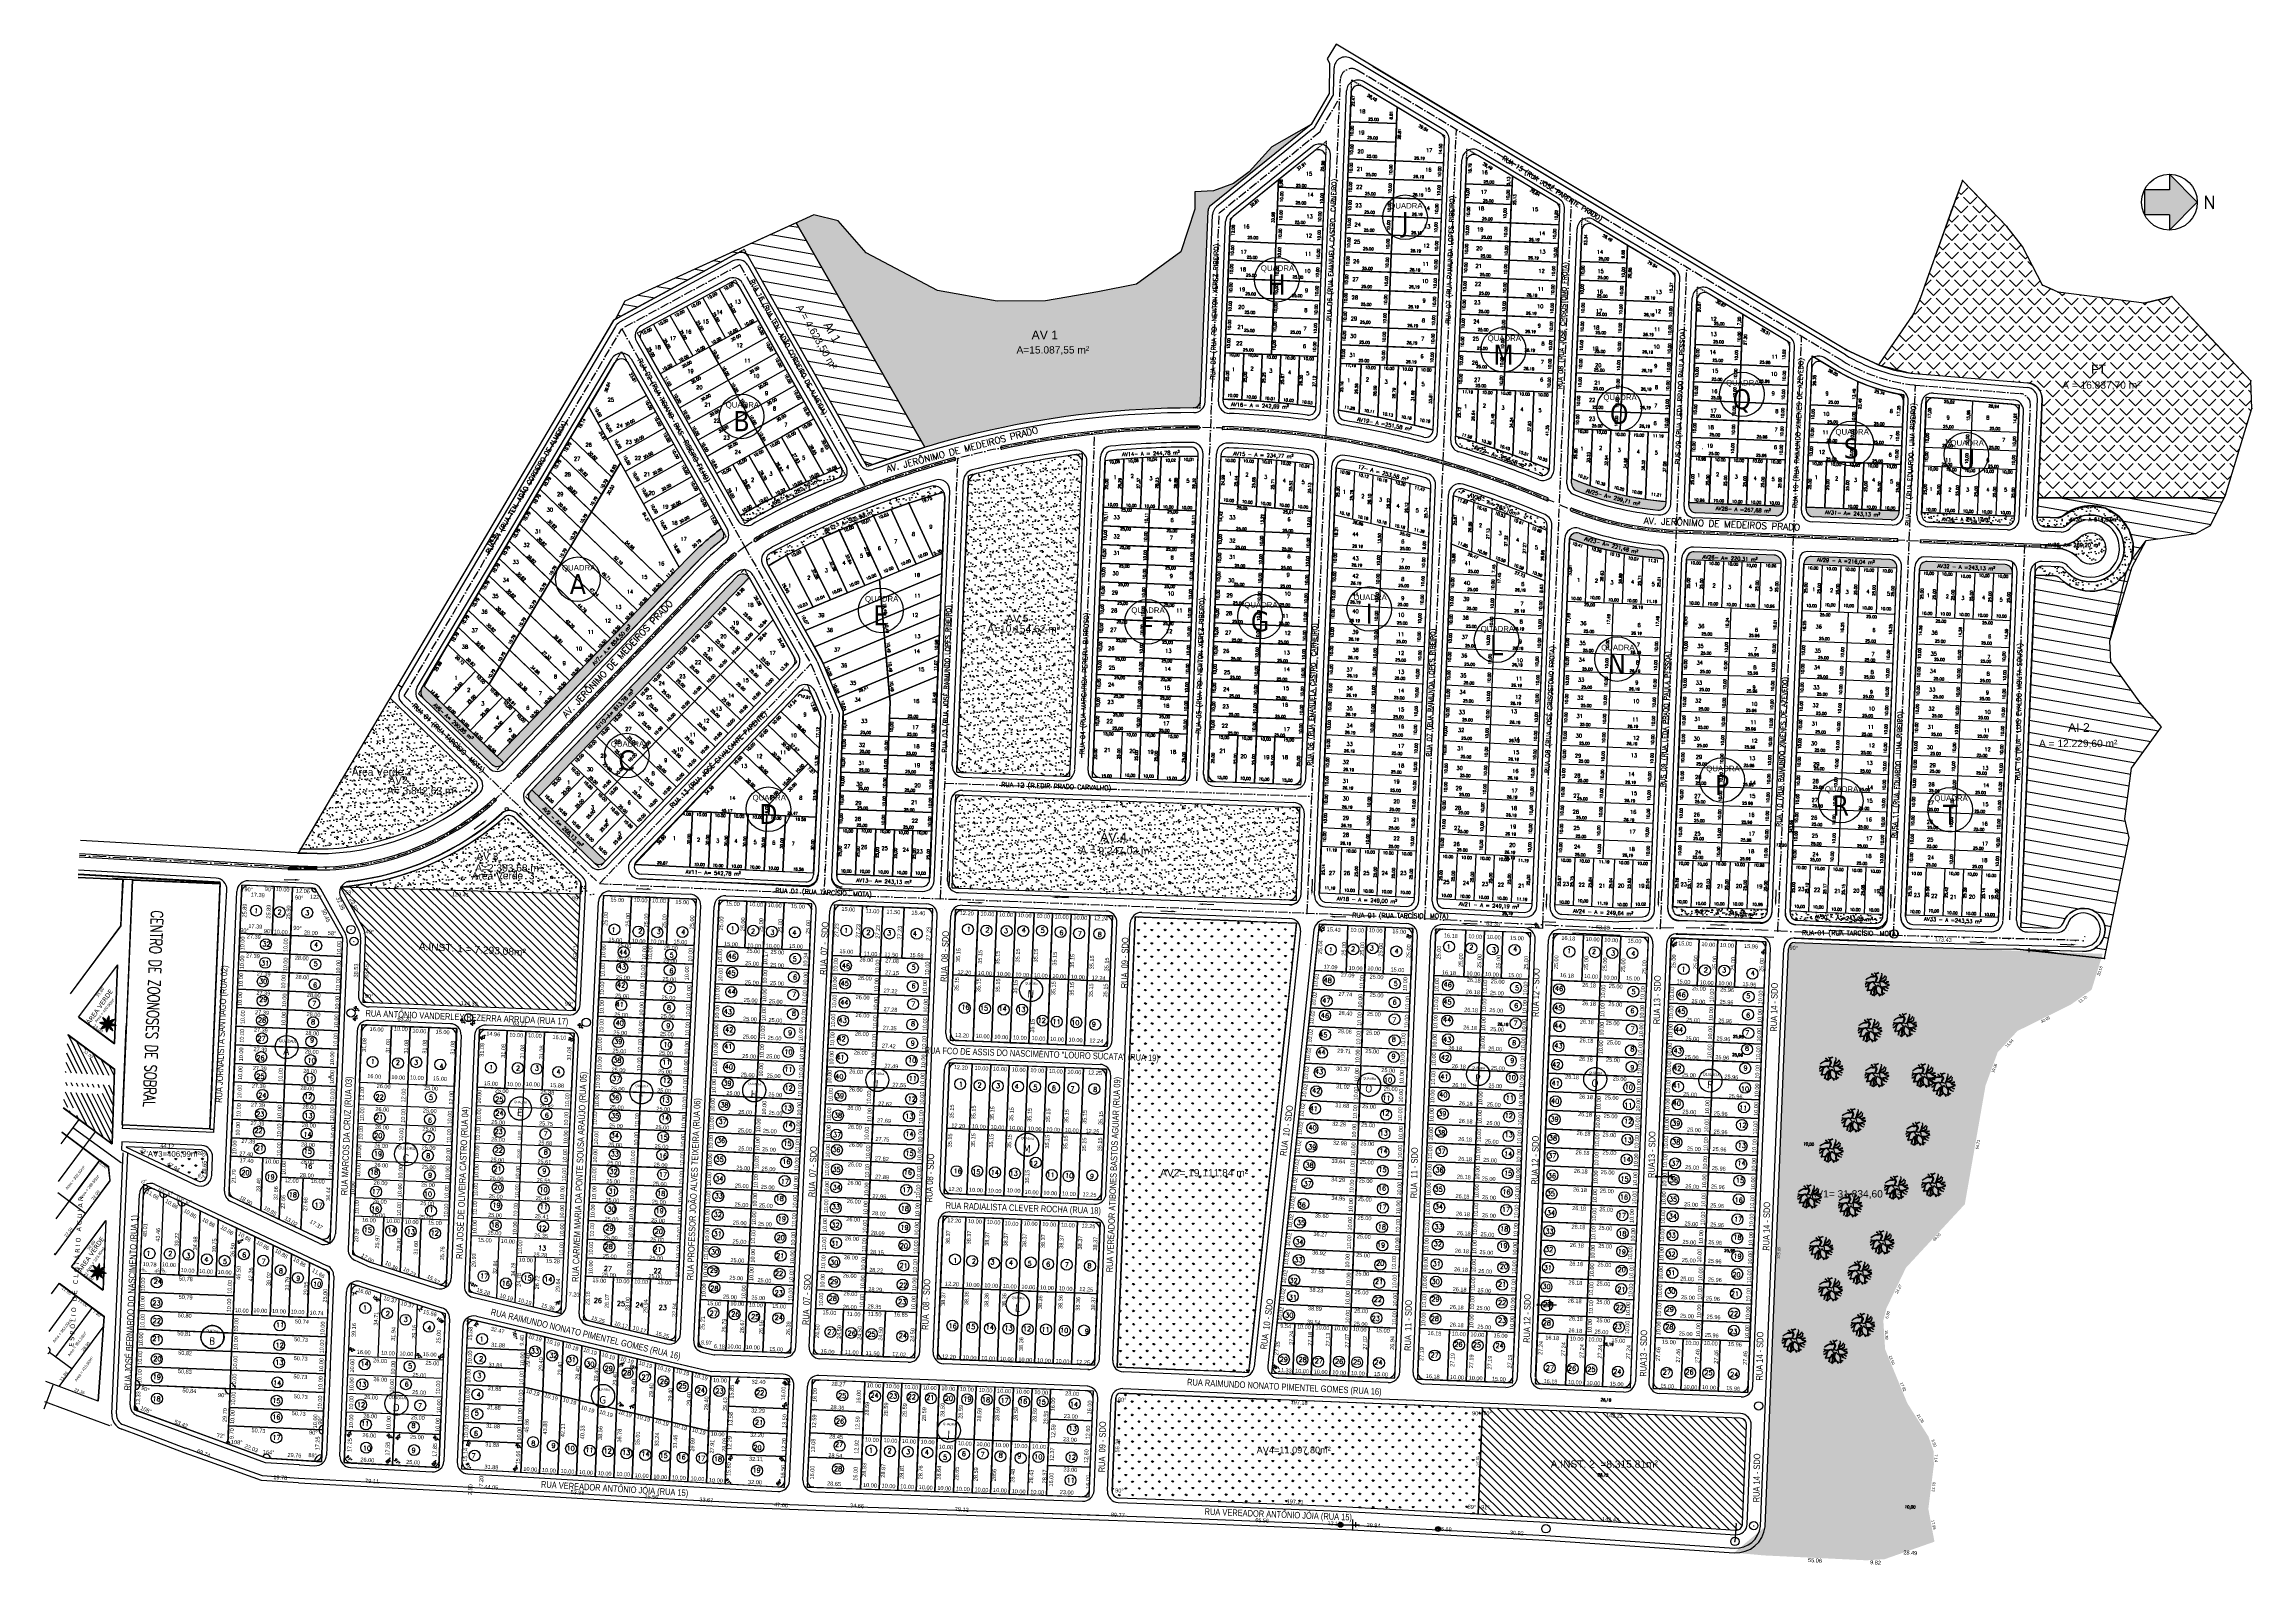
# Model space of a CAD drawing. Header units: millimetres. Extents: x 1794 to 8081, y 409 to 2272.
# Drawn here: x 5124 to 6311, y 409 to 1226 of the extents above; entities that cross this region are included whole.
import ezdxf
from ezdxf.enums import TextEntityAlignment as Align

# ---------------------------------------------------------------- set-up
doc = ezdxf.new("R2010")
doc.units = ezdxf.units.MM
for name, pattern in [('ACAD_ISO10W100', [18, 12, -3, 0, -3]), ('CONTINUO', [0]), ('HIDDEN', [0.375, 0.25, -0.125]), ('LIN0', [0])]:
    doc.linetypes.add(name, pattern=pattern)
for name, color, linetype in [('02 - EIXO VIA', 2, 'ACAD_ISO10W100'), ('03 - CALÇADA', 1, 'Continuous'), ('AGT CONSTRUÇÃO', 5, 'Continuous'), ('AGT HATCH', 2, 'Continuous'), ('AGT POSTE', 7, 'Continuous'), ('AGT TEXT-100', 5, 'LIN0'), ('BOUNDARY A.VERDES', 102, 'Continuous'), ('BOUNDARY LOTES', 2, 'Continuous'), ('bOUNDARY QDAS', 3, 'Continuous'), ('boundary quadras', 232, 'Continuous'), ('BOUNDARYFAIXASVERDES', 62, 'Continuous'), ('Calçada', 1, 'Continuous'), ('COT', 8, 'Continuous'), ('Cota', 8, 'Continuous'), ('COTAS', 8, 'Continuous'), ('CURVA_ESQ', 4, 'Continuous'), ('DIMENSOES', 1, 'Continuous'), ('FAIXAS VERDES', 62, 'Continuous'), ('HATCH', 8, 'Continuous'), ('IND_QDª', 6, 'Continuous'), ('LINHA-04', 4, 'Continuous'), ('LOTE', 2, 'Continuous'), ('LOTES', 2, 'Continuous'), ('NºLOTES', 9, 'Continuous'), ('PENA-01', 1, 'Continuous'), ('PENA-02', 2, 'Continuous'), ('Poligonal', 3, 'Continuous'), ('Pontos', 2, 'Continuous'), ('PROJEÇÃO', 8, 'HIDDEN'), ('PSTILO', 164, 'Continuous'), ('QDª', 4, 'Continuous'), ('QUADRAS', 3, 'Continuous'), ('SENTIDO ESCOAMENTO', 7, 'Continuous'), ('Texto', 2, 'Continuous'), ('texto - ruas', 2, 'Continuous'), ('Texto Lotes', 31, 'Continuous'), ('TEXTO-80', 3, 'Continuous'), ('TG', 7, 'CONTINUO'), ('TXT CB. QDAS', 41, 'Continuous'), ('VEGETAÇÃO', 76, 'Continuous')]:
    doc.layers.add(name, color=color, linetype=linetype)
doc.layers.add('AGT ARVORE', color=7, linetype='LIN0', true_color=0xb5b2b0)
doc.layers.add('Hach Verde', color=7, linetype='Continuous', true_color=0xb5b2b0)
doc.styles.add('Agt', font='verdana.ttf')
doc.styles.add('arcad1', font='romans.shx')
doc.styles.add('ARIAL', font='arial.ttf', dxfattribs={"height": 0.25})
doc.styles.add('ARIAL 60', font='arial.ttf', dxfattribs={"height": 1.5})
doc.styles.add('FUTURA', font='')
doc.styles.add('ROMANS', font='romans.shx')
doc.styles.add('style1', font='tahoma.ttf')
doc.styles.add('T', font='ARIALN.TTF')
doc.styles.get('FUTURA').set_extended_font_data('Futura Lt BT')
doc.dimstyles.new('REGIS', dxfattribs={"dimtxt": 1.5, "dimasz": 0.12, "dimexe": 0, "dimexo": 0, "dimgap": 0, "dimtad": 0, "dimzin": 4, "dimdsep": 46, "dimtxsty": 'arcad1', "dimblk1": 'BOLA', "dimblk2": 'BOLA', "dimsah": 1, "dimcen": 0.12, "dimse1": 1, "dimse2": 1, "dimsd1": 1, "dimsd2": 1, "dimclrd": 256, "dimclre": 8, "dimclrt": 1, "dimadec": 0, "dimazin": 0, "dimtfac": 1.2, "dimtix": 1, "dimtmove": 2, "dimatfit": 3, "dimldrblk": 'BOLA', "dimfxl": 0, "dimfxlon": 1, "dimtvp": 2, "dimtolj": 1, "dimtzin": 4, "dimarcsym": 0})
doc.dimstyles.get("Standard").update_dxf_attribs({"dimtxt": 0.18, "dimasz": 0.18, "dimexe": 0.18, "dimexo": 0.0625, "dimgap": 0.09, "dimtad": 0, "dimtih": 1, "dimtoh": 1, "dimdec": 4, "dimzin": 0, "dimdsep": 46, "dimtxsty": 'Standard', "dimcen": 0.09, "dimadec": 0, "dimazin": 0, "dimtfac": 1, "dimtdec": 4, "dimtofl": 0, "dimtmove": 0, "dimatfit": 3, "dimfxl": 1, "dimtolj": 1, "dimtzin": 0, "dimarcsym": 0})
pattern_1 = [(170, (6186.645, 734.494), (-1.102666, -6.25353), [])]
pattern_2 = [(90.28122, (1067.9316, -284.8447), (-3.6096874, 3.574426), [0.9525, -6.2317]), (45.28122, (1067.9316, -284.8447), (-3.60969, 3.5744285), [0.9525, -4.1275]), (135.28122, (1067.9316, -284.8447), (-3.5744285, -3.60969), [0.9525, -4.1275])]

# ---------------------------------------------------------------- blocks, each defined once
blk = doc.blocks.new('NUM_quadra')
blk.add_circle((0, 0), 0.2)
at = {"insert": (-0.142, 0.129), "char_height": 0.05, "width": 0.2663, "attachment_point": 1, "style": 'style1'}
blk.add_mtext('\\fArial|b0|i0|c0|p34;QUADRA', dxfattribs=at)
at = {"style": 'style1'}
blk.add_attdef('00', text='', height=0.18, dxfattribs=at).set_placement((0, -0.133), align=Align.CENTER)
blk = doc.blocks.new('*D394')
at = {"layer": 'Defpoints', "color": 0}
for p in [(5786.8, 1139.2), (5811.8, 1138.2), (5811.8, 1137.4)]:
    blk.add_point(p, dxfattribs=at)
at = {"layer": 'COT', "color": 1, "insert": (5799.4, 1140.8), "char_height": 1.5, "attachment_point": 5, "rotation": 357.719, "style": 'arcad1'}
blk.add_mtext('\\A1;25.00', dxfattribs=at)
blk = doc.blocks.new('BOLA')
for p, q in [((-1, 0), (1, 0)), ((0, -1), (0, 1))]:
    blk.add_line(p, q)
blk.add_circle((0, 0), 0.3)
blk = doc.blocks.new('*D7')
at = {"layer": 'Defpoints', "color": 0}
for p in [(5813.2, 1174), (5783.5, 1150.5), (5786.7, 1146.4)]:
    blk.add_point(p, dxfattribs=at)
at = {"layer": 'COT', "color": 1, "insert": (5799.8, 1160.5), "char_height": 1.5, "attachment_point": 5, "rotation": 38.3032, "style": 'arcad1'}
blk.add_mtext('\\A1;37.91', dxfattribs=at)
blk = doc.blocks.new('*D8')
at = {"layer": 'Defpoints', "color": 0}
for p in [(5785.1, 1152.1), (5761.5, 1132.2), (5764.4, 1128.7)]:
    blk.add_point(p, dxfattribs=at)
at = {"layer": 'COT', "color": 1, "insert": (5774.5, 1140.7), "char_height": 1.5, "attachment_point": 5, "rotation": 38.9335, "style": 'arcad1'}
blk.add_mtext('\\A1;30.81', dxfattribs=at)
blk = doc.blocks.new('*D9')
at = {"layer": 'Defpoints', "color": 0}
for p in [(5787.2, 1149.2), (5786.8, 1139.2), (5791.9, 1139)]:
    blk.add_point(p, dxfattribs=at)
at = {"layer": 'COT', "color": 1, "insert": (5789.1, 1144.1), "char_height": 1.5, "attachment_point": 5, "rotation": 87.719, "style": 'arcad1'}
blk.add_mtext('\\A1;10.00', dxfattribs=at)
blk = doc.blocks.new('*D395')
at = {"layer": 'Defpoints', "color": 0}
for p in [(5786.4, 1129.2), (5786.8, 1139.2), (5791.5, 1129)]:
    blk.add_point(p, dxfattribs=at)
at = {"layer": 'COT', "color": 1, "insert": (5788.7, 1134.1), "char_height": 1.5, "attachment_point": 5, "rotation": 87.719, "style": 'arcad1'}
blk.add_mtext('\\A1;10.00', dxfattribs=at)
blk = doc.blocks.new('*D396')
at = {"layer": 'Defpoints', "color": 0}
for p in [(5786.4, 1129.2), (5786, 1119.2), (5791.1, 1119)]:
    blk.add_point(p, dxfattribs=at)
at = {"layer": 'COT', "color": 1, "insert": (5788.3, 1124.1), "char_height": 1.5, "attachment_point": 5, "rotation": 87.719, "style": 'arcad1'}
blk.add_mtext('\\A1;10.00', dxfattribs=at)
blk = doc.blocks.new('*D397')
at = {"layer": 'Defpoints', "color": 0}
for p in [(5786, 1119.2), (5785.6, 1109.2), (5790.7, 1109)]:
    blk.add_point(p, dxfattribs=at)
at = {"layer": 'COT', "color": 1, "insert": (5787.9, 1114.1), "char_height": 1.5, "attachment_point": 5, "rotation": 87.719, "style": 'arcad1'}
blk.add_mtext('\\A1;10.00', dxfattribs=at)
blk = doc.blocks.new('*D398')
at = {"layer": 'Defpoints', "color": 0}
for p in [(5811.4, 1128.2), (5811.8, 1138.2), (5812.4, 1128.1)]:
    blk.add_point(p, dxfattribs=at)
at = {"layer": 'COT', "color": 1, "insert": (5809.6, 1133.3), "char_height": 1.5, "attachment_point": 5, "rotation": 87.719, "style": 'arcad1'}
blk.add_mtext('\\A1;10.00', dxfattribs=at)
blk = doc.blocks.new('*D399')
at = {"layer": 'Defpoints', "color": 0}
for p in [(5811.4, 1128.2), (5811, 1118.2), (5812, 1118.1)]:
    blk.add_point(p, dxfattribs=at)
at = {"layer": 'COT', "color": 1, "insert": (5809.2, 1123.3), "char_height": 1.5, "attachment_point": 5, "rotation": 87.719, "style": 'arcad1'}
blk.add_mtext('\\A1;10.00', dxfattribs=at)
blk = doc.blocks.new('*D400')
at = {"layer": 'Defpoints', "color": 0}
for p in [(5811, 1118.2), (5810.6, 1108.2), (5811.6, 1108.2)]:
    blk.add_point(p, dxfattribs=at)
at = {"layer": 'COT', "color": 1, "insert": (5808.8, 1113.3), "char_height": 1.5, "attachment_point": 5, "rotation": 87.719, "style": 'arcad1'}
blk.add_mtext('\\A1;10.00', dxfattribs=at)
blk = doc.blocks.new('*D401')
at = {"layer": 'Defpoints', "color": 0}
for p in [(5810.6, 1108.2), (5810.2, 1098.2), (5811.2, 1098.2)]:
    blk.add_point(p, dxfattribs=at)
at = {"layer": 'COT', "color": 1, "insert": (5808.4, 1103.3), "char_height": 1.5, "attachment_point": 5, "rotation": 87.719, "style": 'arcad1'}
blk.add_mtext('\\A1;10.00', dxfattribs=at)
blk = doc.blocks.new('*D402')
at = {"layer": 'Defpoints', "color": 0}
for p in [(5810.2, 1098.2), (5809.8, 1088.2), (5810.8, 1088.2)]:
    blk.add_point(p, dxfattribs=at)
at = {"layer": 'COT', "color": 1, "insert": (5808, 1093.3), "char_height": 1.5, "attachment_point": 5, "rotation": 87.719, "style": 'arcad1'}
blk.add_mtext('\\A1;10.00', dxfattribs=at)
blk = doc.blocks.new('*D403')
at = {"layer": 'Defpoints', "color": 0}
for p in [(5809.8, 1088.2), (5809.4, 1078.2), (5810.4, 1078.2)]:
    blk.add_point(p, dxfattribs=at)
at = {"layer": 'COT', "color": 1, "insert": (5807.6, 1083.3), "char_height": 1.5, "attachment_point": 5, "rotation": 87.719, "style": 'arcad1'}
blk.add_mtext('\\A1;10.00', dxfattribs=at)
blk = doc.blocks.new('*D404')
at = {"layer": 'Defpoints', "color": 0}
for p in [(5809.4, 1078.2), (5809, 1068.2), (5810, 1068.2)]:
    blk.add_point(p, dxfattribs=at)
at = {"layer": 'COT', "color": 1, "insert": (5807.2, 1073.3), "char_height": 1.5, "attachment_point": 5, "rotation": 87.719, "style": 'arcad1'}
blk.add_mtext('\\A1;10.00', dxfattribs=at)
blk = doc.blocks.new('*D405')
at = {"layer": 'Defpoints', "color": 0}
for p in [(5808.6, 1058.2), (5809, 1068.2), (5809.6, 1058.2)]:
    blk.add_point(p, dxfattribs=at)
at = {"layer": 'COT', "color": 1, "insert": (5806.8, 1063.3), "char_height": 1.5, "attachment_point": 5, "rotation": 87.719, "style": 'arcad1'}
blk.add_mtext('\\A1;10.00', dxfattribs=at)
blk = doc.blocks.new('*D406')
at = {"layer": 'Defpoints', "color": 0}
for p in [(5808.6, 1058.2), (5807.6, 1031.1), (5807.6, 1031.1)]:
    blk.add_point(p, dxfattribs=at)
at = {"layer": 'COT', "color": 1, "insert": (5806.6, 1044.9), "char_height": 1.5, "attachment_point": 5, "rotation": 87.719, "style": 'arcad1'}
blk.add_mtext('\\A1;27.12', dxfattribs=at)
blk = doc.blocks.new('*D407')
at = {"layer": 'Defpoints', "color": 0}
for p in [(5786.4, 1129.2), (5811.4, 1128.2), (5811.4, 1126.9)]:
    blk.add_point(p, dxfattribs=at)
at = {"layer": 'COT', "color": 1, "insert": (5799, 1130.3), "char_height": 1.5, "attachment_point": 5, "rotation": 357.719, "style": 'arcad1'}
blk.add_mtext('\\A1;25.00', dxfattribs=at)
blk = doc.blocks.new('*D408')
at = {"layer": 'Defpoints', "color": 0}
for p in [(5761.1, 1120.2), (5786, 1119.2), (5786, 1119.2)]:
    blk.add_point(p, dxfattribs=at)
at = {"layer": 'COT', "color": 1, "insert": (5773.6, 1122.1), "char_height": 1.5, "attachment_point": 5, "rotation": 357.719, "style": 'arcad1'}
blk.add_mtext('\\A1;25.00', dxfattribs=at)
blk = doc.blocks.new('*D409')
at = {"layer": 'Defpoints', "color": 0}
for p in [(5760.7, 1110.2), (5785.6, 1109.2), (5785.6, 1108)]:
    blk.add_point(p, dxfattribs=at)
at = {"layer": 'COT', "color": 1, "insert": (5773.2, 1111.5), "char_height": 1.5, "attachment_point": 5, "rotation": 357.719, "style": 'arcad1'}
blk.add_mtext('\\A1;25.00', dxfattribs=at)
blk = doc.blocks.new('*D410')
at = {"layer": 'Defpoints', "color": 0}
for p in [(5760.3, 1100.2), (5785.2, 1099.2), (5785.2, 1098.4)]:
    blk.add_point(p, dxfattribs=at)
at = {"layer": 'COT', "color": 1, "insert": (5772.8, 1101.9), "char_height": 1.5, "attachment_point": 5, "rotation": 357.719, "style": 'arcad1'}
blk.add_mtext('\\A1;25.00', dxfattribs=at)
blk = doc.blocks.new('*D411')
at = {"layer": 'Defpoints', "color": 0}
for p in [(5785.2, 1099.2), (5810.2, 1098.2), (5810.2, 1097.4)]:
    blk.add_point(p, dxfattribs=at)
at = {"layer": 'COT', "color": 1, "insert": (5797.8, 1100.9), "char_height": 1.5, "attachment_point": 5, "rotation": 357.719, "style": 'arcad1'}
blk.add_mtext('\\A1;25.00', dxfattribs=at)
blk = doc.blocks.new('*D412')
at = {"layer": 'Defpoints', "color": 0}
for p in [(5759.9, 1090.2), (5784.8, 1089.2), (5784.8, 1088.4)]:
    blk.add_point(p, dxfattribs=at)
at = {"layer": 'COT', "color": 1, "insert": (5772.4, 1091.9), "char_height": 1.5, "attachment_point": 5, "rotation": 357.719, "style": 'arcad1'}
blk.add_mtext('\\A1;25.00', dxfattribs=at)
blk = doc.blocks.new('*D413')
at = {"layer": 'Defpoints', "color": 0}
for p in [(5784.8, 1089.2), (5809.8, 1088.2), (5809.8, 1087.4)]:
    blk.add_point(p, dxfattribs=at)
at = {"layer": 'COT', "color": 1, "insert": (5797.4, 1090.9), "char_height": 1.5, "attachment_point": 5, "rotation": 357.719, "style": 'arcad1'}
blk.add_mtext('\\A1;25.00', dxfattribs=at)
blk = doc.blocks.new('*D414')
at = {"layer": 'Defpoints', "color": 0}
for p in [(5759.5, 1080.2), (5784.4, 1079.2), (5784.4, 1078.4)]:
    blk.add_point(p, dxfattribs=at)
at = {"layer": 'COT', "color": 1, "insert": (5772, 1081.9), "char_height": 1.5, "attachment_point": 5, "rotation": 357.719, "style": 'arcad1'}
blk.add_mtext('\\A1;25.00', dxfattribs=at)
blk = doc.blocks.new('*D415')
at = {"layer": 'Defpoints', "color": 0}
for p in [(5759.1, 1070.2), (5784, 1069.2), (5784, 1068.7)]:
    blk.add_point(p, dxfattribs=at)
at = {"layer": 'COT', "color": 1, "insert": (5771.7, 1072.2), "char_height": 1.5, "attachment_point": 5, "rotation": 357.719, "style": 'arcad1'}
blk.add_mtext('\\A1;25.00', dxfattribs=at)
blk = doc.blocks.new('*D416')
at = {"layer": 'Defpoints', "color": 0}
for p in [(5784, 1069.2), (5809, 1068.2), (5809, 1067.8)]:
    blk.add_point(p, dxfattribs=at)
at = {"layer": 'COT', "color": 1, "insert": (5796.6, 1071.2), "char_height": 1.5, "attachment_point": 5, "rotation": 357.719, "style": 'arcad1'}
blk.add_mtext('\\A1;25.00', dxfattribs=at)
blk = doc.blocks.new('*D417')
at = {"layer": 'Defpoints', "color": 0}
for p in [(5758.7, 1060.2), (5783.6, 1058.2), (5783.7, 1059.2)]:
    blk.add_point(p, dxfattribs=at)
at = {"layer": 'COT', "color": 1, "insert": (5771.2, 1061.7), "char_height": 1.5, "attachment_point": 5, "rotation": 357.719, "style": 'arcad1'}
blk.add_mtext('\\A1;25.00', dxfattribs=at)
blk = doc.blocks.new('*D418')
at = {"layer": 'Defpoints', "color": 0}
for p in [(5761.5, 1132.2), (5761.1, 1120.2), (5765.7, 1120)]:
    blk.add_point(p, dxfattribs=at)
at = {"layer": 'COT', "color": 1, "insert": (5763, 1126.1), "char_height": 1.5, "attachment_point": 5, "rotation": 87.719, "style": 'arcad1'}
blk.add_mtext('\\A1;12.08', dxfattribs=at)
blk = doc.blocks.new('*D419')
at = {"layer": 'Defpoints', "color": 0}
for p in [(5761.1, 1120.2), (5760.7, 1110.2), (5765.4, 1110)]:
    blk.add_point(p, dxfattribs=at)
at = {"layer": 'COT', "color": 1, "insert": (5762.6, 1115.1), "char_height": 1.5, "attachment_point": 5, "rotation": 87.719, "style": 'arcad1'}
blk.add_mtext('\\A1;10.00', dxfattribs=at)
blk = doc.blocks.new('*D10')
at = {"layer": 'Defpoints', "color": 0}
for p in [(5760.7, 1110.2), (5760.3, 1100.2), (5765, 1100)]:
    blk.add_point(p, dxfattribs=at)
at = {"layer": 'COT', "color": 1, "insert": (5762.2, 1105.1), "char_height": 1.5, "attachment_point": 5, "rotation": 87.719, "style": 'arcad1'}
blk.add_mtext('\\A1;10.00', dxfattribs=at)
blk = doc.blocks.new('*D420')
at = {"layer": 'Defpoints', "color": 0}
for p in [(5760.3, 1100.2), (5759.9, 1090.2), (5764.6, 1090)]:
    blk.add_point(p, dxfattribs=at)
at = {"layer": 'COT', "color": 1, "insert": (5761.8, 1095.1), "char_height": 1.5, "attachment_point": 5, "rotation": 87.719, "style": 'arcad1'}
blk.add_mtext('\\A1;10.00', dxfattribs=at)
blk = doc.blocks.new('*D421')
at = {"layer": 'Defpoints', "color": 0}
for p in [(5759.9, 1090.2), (5759.5, 1080.2), (5764.2, 1080)]:
    blk.add_point(p, dxfattribs=at)
at = {"layer": 'COT', "color": 1, "insert": (5761.4, 1085.1), "char_height": 1.5, "attachment_point": 5, "rotation": 87.719, "style": 'arcad1'}
blk.add_mtext('\\A1;10.00', dxfattribs=at)
blk = doc.blocks.new('*D11')
at = {"layer": 'Defpoints', "color": 0}
for p in [(5759.1, 1070.2), (5759.5, 1080.2), (5763.8, 1070)]:
    blk.add_point(p, dxfattribs=at)
at = {"layer": 'COT', "color": 1, "insert": (5761, 1075.1), "char_height": 1.5, "attachment_point": 5, "rotation": 87.719, "style": 'arcad1'}
blk.add_mtext('\\A1;10.00', dxfattribs=at)
blk = doc.blocks.new('*D12')
at = {"layer": 'Defpoints', "color": 0}
for p in [(5759.1, 1070.2), (5758.7, 1060.2), (5763.4, 1060)]:
    blk.add_point(p, dxfattribs=at)
at = {"layer": 'COT', "color": 1, "insert": (5760.6, 1065.2), "char_height": 1.5, "attachment_point": 5, "rotation": 87.719, "style": 'arcad1'}
blk.add_mtext('\\A1;10.00', dxfattribs=at)
blk = doc.blocks.new('*D422')
at = {"layer": 'Defpoints', "color": 0}
for p in [(5758.7, 1060.2), (5757.7, 1035.2), (5762.4, 1035.1)]:
    blk.add_point(p, dxfattribs=at)
at = {"layer": 'COT', "color": 1, "insert": (5759.9, 1047.7), "char_height": 1.5, "attachment_point": 5, "rotation": 87.719, "style": 'arcad1'}
blk.add_mtext('\\A1;25.00', dxfattribs=at)
blk = doc.blocks.new('*D423')
at = {"layer": 'Defpoints', "color": 0}
for p in [(5778.7, 1059.4), (5777.7, 1034.2), (5782.1, 1034)]:
    blk.add_point(p, dxfattribs=at)
at = {"layer": 'COT', "color": 1, "insert": (5779.6, 1046.8), "char_height": 1.5, "attachment_point": 5, "rotation": 87.719, "style": 'arcad1'}
blk.add_mtext('\\A1;25.25', dxfattribs=at)
blk = doc.blocks.new('*D424')
at = {"layer": 'Defpoints', "color": 0}
for p in [(5788.7, 1059), (5787.6, 1033.4), (5792, 1033.2)]:
    blk.add_point(p, dxfattribs=at)
at = {"layer": 'COT', "color": 1, "insert": (5789.6, 1046.1), "char_height": 1.5, "attachment_point": 5, "rotation": 87.6574, "style": 'arcad1'}
blk.add_mtext('\\A1;25.67', dxfattribs=at)
blk = doc.blocks.new('*D425')
at = {"layer": 'Defpoints', "color": 0}
for p in [(5798.6, 1058.6), (5797.6, 1032.4), (5802, 1032.2)]:
    blk.add_point(p, dxfattribs=at)
at = {"layer": 'COT', "color": 1, "insert": (5799.5, 1045.4), "char_height": 1.5, "attachment_point": 5, "rotation": 87.719, "style": 'arcad1'}
blk.add_mtext('\\A1;26.30', dxfattribs=at)
blk = doc.blocks.new('*D426')
at = {"layer": 'Defpoints', "color": 0}
for p in [(5778.7, 1059.4), (5788.6, 1059), (5788.5, 1054.6)]:
    blk.add_point(p, dxfattribs=at)
at = {"layer": 'COT', "color": 1, "insert": (5783.6, 1057.8), "char_height": 1.5, "attachment_point": 5, "rotation": 357.719, "style": 'arcad1'}
blk.add_mtext('\\A1;10.00', dxfattribs=at)
blk = doc.blocks.new('*D427')
at = {"layer": 'Defpoints', "color": 0}
for p in [(5788.6, 1059), (5798.6, 1058.6), (5798.5, 1054.2)]:
    blk.add_point(p, dxfattribs=at)
at = {"layer": 'COT', "color": 1, "insert": (5793.6, 1057.4), "char_height": 1.5, "attachment_point": 5, "rotation": 357.719, "style": 'arcad1'}
blk.add_mtext('\\A1;10.00', dxfattribs=at)
blk = doc.blocks.new('*D428')
at = {"layer": 'Defpoints', "color": 0}
for p in [(5798.6, 1058.6), (5808.6, 1058.2), (5808.5, 1053.8)]:
    blk.add_point(p, dxfattribs=at)
at = {"layer": 'COT', "color": 1, "insert": (5803.6, 1057), "char_height": 1.5, "attachment_point": 5, "rotation": 357.719, "style": 'arcad1'}
blk.add_mtext('\\A1;10.00', dxfattribs=at)
blk = doc.blocks.new('*D429')
at = {"layer": 'Defpoints', "color": 0}
for p in [(5787.4, 1153.1), (5787.4, 1153.1), (5786, 1119.2)]:
    blk.add_point(p, dxfattribs=at)
at = {"layer": 'COT', "color": 1, "insert": (5784.5, 1133), "char_height": 1.5, "attachment_point": 5, "rotation": 87.719, "style": 'arcad1'}
blk.add_mtext('\\A1;33.98', dxfattribs=at)
blk = doc.blocks.new('*D13')
at = {"layer": 'Defpoints', "color": 0}
for p in [(5851.2, 1192.2), (5876.8, 1176.9), (5871.7, 1168.4)]:
    blk.add_point(p, dxfattribs=at)
at = {"layer": 'COT', "color": 1, "insert": (5865.3, 1181), "char_height": 1.5, "attachment_point": 5, "rotation": 329.0679, "style": 'arcad1'}
blk.add_mtext('\\A1;29.84', dxfattribs=at)
blk = doc.blocks.new('*D430')
at = {"layer": 'Defpoints', "color": 0}
for p in [(5850.1, 1163.4), (5849.7, 1153.4), (5850.6, 1153.4)]:
    blk.add_point(p, dxfattribs=at)
at = {"layer": 'COT', "color": 1, "insert": (5847.8, 1158.5), "char_height": 1.5, "attachment_point": 5, "rotation": 87.719, "style": 'arcad1'}
blk.add_mtext('\\A1;10.00', dxfattribs=at)
blk = doc.blocks.new('*D431')
at = {"layer": 'Defpoints', "color": 0}
for p in [(5849.7, 1153.4), (5849.3, 1143.5), (5850.2, 1143.4)]:
    blk.add_point(p, dxfattribs=at)
at = {"layer": 'COT', "color": 1, "insert": (5847.4, 1148.5), "char_height": 1.5, "attachment_point": 5, "rotation": 87.719, "style": 'arcad1'}
blk.add_mtext('\\A1;10.00', dxfattribs=at)
blk = doc.blocks.new('*D432')
at = {"layer": 'Defpoints', "color": 0}
for p in [(5849.3, 1143.5), (5848.9, 1133.5), (5849.8, 1133.4)]:
    blk.add_point(p, dxfattribs=at)
at = {"layer": 'COT', "color": 1, "insert": (5847, 1138.5), "char_height": 1.5, "attachment_point": 5, "rotation": 87.719, "style": 'arcad1'}
blk.add_mtext('\\A1;10.00', dxfattribs=at)
blk = doc.blocks.new('*D433')
at = {"layer": 'Defpoints', "color": 0}
for p in [(5848.9, 1133.5), (5848.5, 1123.5), (5849.4, 1123.4)]:
    blk.add_point(p, dxfattribs=at)
at = {"layer": 'COT', "color": 1, "insert": (5846.6, 1128.6), "char_height": 1.5, "attachment_point": 5, "rotation": 87.719, "style": 'arcad1'}
blk.add_mtext('\\A1;10.00', dxfattribs=at)
blk = doc.blocks.new('*D434')
at = {"layer": 'Defpoints', "color": 0}
for p in [(5848.5, 1123.5), (5848.1, 1113.5), (5849, 1113.4)]:
    blk.add_point(p, dxfattribs=at)
at = {"layer": 'COT', "color": 1, "insert": (5846.2, 1118.6), "char_height": 1.5, "attachment_point": 5, "rotation": 87.719, "style": 'arcad1'}
blk.add_mtext('\\A1;10.00', dxfattribs=at)
blk = doc.blocks.new('*D435')
at = {"layer": 'Defpoints', "color": 0}
for p in [(5848.1, 1113.5), (5847.7, 1103.5), (5848.6, 1103.5)]:
    blk.add_point(p, dxfattribs=at)
at = {"layer": 'COT', "color": 1, "insert": (5845.8, 1108.6), "char_height": 1.5, "attachment_point": 5, "rotation": 87.719, "style": 'arcad1'}
blk.add_mtext('\\A1;10.00', dxfattribs=at)
blk = doc.blocks.new('*D436')
at = {"layer": 'Defpoints', "color": 0}
for p in [(5847.3, 1093.5), (5847.7, 1103.5), (5848.2, 1093.5)]:
    blk.add_point(p, dxfattribs=at)
at = {"layer": 'COT', "color": 1, "insert": (5845.4, 1098.6), "char_height": 1.5, "attachment_point": 5, "rotation": 87.719, "style": 'arcad1'}
blk.add_mtext('\\A1;10.00', dxfattribs=at)
blk = doc.blocks.new('*D437')
at = {"layer": 'Defpoints', "color": 0}
for p in [(5847.3, 1093.5), (5846.9, 1083.5), (5847.8, 1083.5)]:
    blk.add_point(p, dxfattribs=at)
at = {"layer": 'COT', "color": 1, "insert": (5845, 1088.6), "char_height": 1.5, "attachment_point": 5, "rotation": 87.719, "style": 'arcad1'}
blk.add_mtext('\\A1;10.00', dxfattribs=at)
blk = doc.blocks.new('*D438')
at = {"layer": 'Defpoints', "color": 0}
for p in [(5846.9, 1083.5), (5846.5, 1073.5), (5847.4, 1073.5)]:
    blk.add_point(p, dxfattribs=at)
at = {"layer": 'COT', "color": 1, "insert": (5844.6, 1078.6), "char_height": 1.5, "attachment_point": 5, "rotation": 87.719, "style": 'arcad1'}
blk.add_mtext('\\A1;10.00', dxfattribs=at)
blk = doc.blocks.new('*D439')
at = {"layer": 'Defpoints', "color": 0}
for p in [(5846.5, 1073.5), (5846.1, 1063.5), (5847, 1063.5)]:
    blk.add_point(p, dxfattribs=at)
at = {"layer": 'COT', "color": 1, "insert": (5844.2, 1068.6), "char_height": 1.5, "attachment_point": 5, "rotation": 87.719, "style": 'arcad1'}
blk.add_mtext('\\A1;10.00', dxfattribs=at)
blk = doc.blocks.new('*D440')
at = {"layer": 'Defpoints', "color": 0}
for p in [(5846.1, 1063.5), (5845.7, 1053.5), (5846.6, 1053.5)]:
    blk.add_point(p, dxfattribs=at)
at = {"layer": 'COT', "color": 1, "insert": (5843.8, 1058.6), "char_height": 1.5, "attachment_point": 5, "rotation": 87.719, "style": 'arcad1'}
blk.add_mtext('\\A1;10.00', dxfattribs=at)
blk = doc.blocks.new('*D14')
at = {"layer": 'Defpoints', "color": 0}
for p in [(5851.2, 1192.2), (5850.1, 1163.4), (5854.9, 1163.3)]:
    blk.add_point(p, dxfattribs=at)
at = {"layer": 'COT', "color": 1, "insert": (5852.4, 1177.8), "char_height": 1.5, "attachment_point": 5, "rotation": 87.719, "style": 'arcad1'}
blk.add_mtext('\\A1;28.81', dxfattribs=at)
blk = doc.blocks.new('*D441')
at = {"layer": 'Defpoints', "color": 0}
for p in [(5876.8, 1176.9), (5876.2, 1162.4), (5877.2, 1162.4)]:
    blk.add_point(p, dxfattribs=at)
at = {"layer": 'COT', "color": 1, "insert": (5874.5, 1169.7), "char_height": 1.5, "attachment_point": 5, "rotation": 87.719, "style": 'arcad1'}
blk.add_mtext('\\A1;14.50', dxfattribs=at)
blk = doc.blocks.new('*D442')
at = {"layer": 'Defpoints', "color": 0}
for p in [(5875.8, 1152.4), (5876.2, 1162.4), (5876.8, 1152.4)]:
    blk.add_point(p, dxfattribs=at)
at = {"layer": 'COT', "color": 1, "insert": (5874, 1157.5), "char_height": 1.5, "attachment_point": 5, "rotation": 87.719, "style": 'arcad1'}
blk.add_mtext('\\A1;10.00', dxfattribs=at)
blk = doc.blocks.new('*D443')
at = {"layer": 'Defpoints', "color": 0}
for p in [(5875.8, 1152.4), (5875.4, 1142.4), (5876.4, 1142.4)]:
    blk.add_point(p, dxfattribs=at)
at = {"layer": 'COT', "color": 1, "insert": (5873.6, 1147.5), "char_height": 1.5, "attachment_point": 5, "rotation": 87.719, "style": 'arcad1'}
blk.add_mtext('\\A1;10.00', dxfattribs=at)
blk = doc.blocks.new('*D444')
at = {"layer": 'Defpoints', "color": 0}
for p in [(5874.6, 1122.4), (5874.2, 1112.4), (5875.2, 1112.4)]:
    blk.add_point(p, dxfattribs=at)
at = {"layer": 'COT', "color": 1, "insert": (5872.4, 1117.5), "char_height": 1.5, "attachment_point": 5, "rotation": 87.719, "style": 'arcad1'}
blk.add_mtext('\\A1;10.00', dxfattribs=at)
blk = doc.blocks.new('*D445')
at = {"layer": 'Defpoints', "color": 0}
for p in [(5874.2, 1112.4), (5873.8, 1102.4), (5874.8, 1102.4)]:
    blk.add_point(p, dxfattribs=at)
at = {"layer": 'COT', "color": 1, "insert": (5872, 1107.5), "char_height": 1.5, "attachment_point": 5, "rotation": 87.719, "style": 'arcad1'}
blk.add_mtext('\\A1;10.00', dxfattribs=at)
blk = doc.blocks.new('*D446')
at = {"layer": 'Defpoints', "color": 0}
for p in [(5873.4, 1092.5), (5873.8, 1102.4), (5874.4, 1092.4)]:
    blk.add_point(p, dxfattribs=at)
at = {"layer": 'COT', "color": 1, "insert": (5871.6, 1097.5), "char_height": 1.5, "attachment_point": 5, "rotation": 87.719, "style": 'arcad1'}
blk.add_mtext('\\A1;10.00', dxfattribs=at)
blk = doc.blocks.new('*D447')
at = {"layer": 'Defpoints', "color": 0}
for p in [(5873.4, 1092.5), (5873, 1082.5), (5874, 1082.4)]:
    blk.add_point(p, dxfattribs=at)
at = {"layer": 'COT', "color": 1, "insert": (5871.2, 1087.5), "char_height": 1.5, "attachment_point": 5, "rotation": 87.719, "style": 'arcad1'}
blk.add_mtext('\\A1;10.00', dxfattribs=at)
blk = doc.blocks.new('*D448')
at = {"layer": 'Defpoints', "color": 0}
for p in [(5873, 1082.5), (5872.6, 1072.5), (5873.6, 1072.4)]:
    blk.add_point(p, dxfattribs=at)
at = {"layer": 'COT', "color": 1, "insert": (5870.8, 1077.5), "char_height": 1.5, "attachment_point": 5, "rotation": 87.719, "style": 'arcad1'}
blk.add_mtext('\\A1;10.00', dxfattribs=at)
blk = doc.blocks.new('*D449')
at = {"layer": 'Defpoints', "color": 0}
for p in [(5872.6, 1072.5), (5872.2, 1062.5), (5873.2, 1062.4)]:
    blk.add_point(p, dxfattribs=at)
at = {"layer": 'COT', "color": 1, "insert": (5870.4, 1067.6), "char_height": 1.5, "attachment_point": 5, "rotation": 87.719, "style": 'arcad1'}
blk.add_mtext('\\A1;10.00', dxfattribs=at)
blk = doc.blocks.new('*D450')
at = {"layer": 'Defpoints', "color": 0}
for p in [(5872.2, 1062.5), (5871.8, 1052.5), (5872.8, 1052.4)]:
    blk.add_point(p, dxfattribs=at)
at = {"layer": 'COT', "color": 1, "insert": (5870, 1057.6), "char_height": 1.5, "attachment_point": 5, "rotation": 87.719, "style": 'arcad1'}
blk.add_mtext('\\A1;10.00', dxfattribs=at)
blk = doc.blocks.new('*D451')
at = {"layer": 'Defpoints', "color": 0}
for p in [(5871.8, 1052.5), (5870.5, 1018.7), (5871.5, 1018.7)]:
    blk.add_point(p, dxfattribs=at)
at = {"layer": 'COT', "color": 1, "insert": (5869.2, 1035.7), "char_height": 1.5, "attachment_point": 5, "rotation": 87.719, "style": 'arcad1'}
blk.add_mtext('\\A1;33.81', dxfattribs=at)
blk = doc.blocks.new('*D452')
at = {"layer": 'Defpoints', "color": 0}
for p in [(5825.1, 1164.4), (5825.5, 1174.4), (5829.3, 1164.3)]:
    blk.add_point(p, dxfattribs=at)
at = {"layer": 'COT', "color": 1, "insert": (5826.8, 1169.4), "char_height": 1.5, "attachment_point": 5, "rotation": 87.4578, "style": 'arcad1'}
blk.add_mtext('\\A1;10.00', dxfattribs=at)
blk = doc.blocks.new('*D453')
at = {"layer": 'Defpoints', "color": 0}
for p in [(5825.1, 1164.4), (5824.7, 1154.4), (5828.8, 1154.3)]:
    blk.add_point(p, dxfattribs=at)
at = {"layer": 'COT', "color": 1, "insert": (5826.4, 1159.5), "char_height": 1.5, "attachment_point": 5, "rotation": 87.4578, "style": 'arcad1'}
blk.add_mtext('\\A1;10.00', dxfattribs=at)
blk = doc.blocks.new('*D454')
at = {"layer": 'Defpoints', "color": 0}
for p in [(5824.7, 1154.4), (5824.3, 1144.5), (5828.4, 1144.3)]:
    blk.add_point(p, dxfattribs=at)
at = {"layer": 'COT', "color": 1, "insert": (5826.1, 1149.2), "char_height": 1.5, "attachment_point": 5, "rotation": 87.4578, "style": 'arcad1'}
blk.add_mtext('\\A1;10.00', dxfattribs=at)
blk = doc.blocks.new('*D455')
at = {"layer": 'Defpoints', "color": 0}
for p in [(5824.3, 1144.5), (5823.9, 1134.5), (5827.9, 1134.3)]:
    blk.add_point(p, dxfattribs=at)
at = {"layer": 'COT', "color": 1, "insert": (5825.8, 1139.4), "char_height": 1.5, "attachment_point": 5, "rotation": 87.4578, "style": 'arcad1'}
blk.add_mtext('\\A1;10.00', dxfattribs=at)
blk = doc.blocks.new('*D456')
at = {"layer": 'Defpoints', "color": 0}
for p in [(5823.9, 1134.5), (5823.5, 1124.5), (5827.5, 1124.3)]:
    blk.add_point(p, dxfattribs=at)
at = {"layer": 'COT', "color": 1, "insert": (5825.4, 1129.8), "char_height": 1.5, "attachment_point": 5, "rotation": 87.4578, "style": 'arcad1'}
blk.add_mtext('\\A1;10.00', dxfattribs=at)
blk = doc.blocks.new('*D457')
at = {"layer": 'Defpoints', "color": 0}
for p in [(5823.5, 1124.5), (5823.1, 1114.5), (5827, 1114.3)]:
    blk.add_point(p, dxfattribs=at)
at = {"layer": 'COT', "color": 1, "insert": (5825.2, 1119.4), "char_height": 1.5, "attachment_point": 5, "rotation": 87.4578, "style": 'arcad1'}
blk.add_mtext('\\A1;10.00', dxfattribs=at)
blk = doc.blocks.new('*D458')
at = {"layer": 'Defpoints', "color": 0}
for p in [(5822.7, 1104.5), (5823.1, 1114.5), (5826.6, 1104.3)]:
    blk.add_point(p, dxfattribs=at)
at = {"layer": 'COT', "color": 1, "insert": (5824.7, 1109.4), "char_height": 1.5, "attachment_point": 5, "rotation": 87.4578, "style": 'arcad1'}
blk.add_mtext('\\A1;10.00', dxfattribs=at)
blk = doc.blocks.new('*D459')
at = {"layer": 'Defpoints', "color": 0}
for p in [(5822.7, 1104.5), (5822.3, 1094.5), (5826.1, 1094.3)]:
    blk.add_point(p, dxfattribs=at)
at = {"layer": 'COT', "color": 1, "insert": (5824, 1099.5), "char_height": 1.5, "attachment_point": 5, "rotation": 87.4578, "style": 'arcad1'}
blk.add_mtext('\\A1;10.00', dxfattribs=at)
blk = doc.blocks.new('*D460')
at = {"layer": 'Defpoints', "color": 0}
for p in [(5822.3, 1094.5), (5821.9, 1084.5), (5825.7, 1084.3)]:
    blk.add_point(p, dxfattribs=at)
at = {"layer": 'COT', "color": 1, "insert": (5823.6, 1089.5), "char_height": 1.5, "attachment_point": 5, "rotation": 87.4578, "style": 'arcad1'}
blk.add_mtext('\\A1;10.00', dxfattribs=at)
blk = doc.blocks.new('*D461')
at = {"layer": 'Defpoints', "color": 0}
for p in [(5821.9, 1084.5), (5821.5, 1074.5), (5825.3, 1074.3)]:
    blk.add_point(p, dxfattribs=at)
at = {"layer": 'COT', "color": 1, "insert": (5823.2, 1079.5), "char_height": 1.5, "attachment_point": 5, "rotation": 87.4578, "style": 'arcad1'}
blk.add_mtext('\\A1;10.00', dxfattribs=at)
blk = doc.blocks.new('*D462')
at = {"layer": 'Defpoints', "color": 0}
for p in [(5821.5, 1074.5), (5821.1, 1064.5), (5824.8, 1064.4)]:
    blk.add_point(p, dxfattribs=at)
at = {"layer": 'COT', "color": 1, "insert": (5822.8, 1069.2), "char_height": 1.5, "attachment_point": 5, "rotation": 87.4578, "style": 'arcad1'}
blk.add_mtext('\\A1;10.00', dxfattribs=at)
blk = doc.blocks.new('*D463')
at = {"layer": 'Defpoints', "color": 0}
for p in [(5821.1, 1064.5), (5820.7, 1054.5), (5824.4, 1054.4)]:
    blk.add_point(p, dxfattribs=at)
at = {"layer": 'COT', "color": 1, "insert": (5822.3, 1059.4), "char_height": 1.5, "attachment_point": 5, "rotation": 87.4578, "style": 'arcad1'}
blk.add_mtext('\\A1;10.00', dxfattribs=at)
blk = doc.blocks.new('*D464')
at = {"layer": 'Defpoints', "color": 0}
for p in [(5820.7, 1054.5), (5819.7, 1029.4), (5823.3, 1029.2)]:
    blk.add_point(p, dxfattribs=at)
at = {"layer": 'COT', "color": 1, "insert": (5821.4, 1041.9), "char_height": 1.5, "attachment_point": 5, "rotation": 87.4578, "style": 'arcad1'}
blk.add_mtext('\\A1;25.16', dxfattribs=at)
blk = doc.blocks.new('*D465')
at = {"layer": 'Defpoints', "color": 0}
for p in [(5825.5, 1174.4), (5850.4, 1173.4), (5850.4, 1172.3)]:
    blk.add_point(p, dxfattribs=at)
at = {"layer": 'COT', "color": 1, "insert": (5838, 1175.8), "char_height": 1.5, "attachment_point": 5, "rotation": 357.719, "style": 'arcad1'}
blk.add_mtext('\\A1;25.00', dxfattribs=at)
blk = doc.blocks.new('*D466')
at = {"layer": 'Defpoints', "color": 0}
for p in [(5825.1, 1164.4), (5850.1, 1163.4), (5850, 1162.3)]:
    blk.add_point(p, dxfattribs=at)
at = {"layer": 'COT', "color": 1, "insert": (5837.6, 1165.8), "char_height": 1.5, "attachment_point": 5, "rotation": 357.719, "style": 'arcad1'}
blk.add_mtext('\\A1;25.00', dxfattribs=at)
blk = doc.blocks.new('*D15')
at = {"layer": 'Defpoints', "color": 0}
for p in [(5824.7, 1154.4), (5849.6, 1152.5), (5849.7, 1153.4)]:
    blk.add_point(p, dxfattribs=at)
at = {"layer": 'COT', "color": 1, "insert": (5837.2, 1156), "char_height": 1.5, "attachment_point": 5, "rotation": 357.719, "style": 'arcad1'}
blk.add_mtext('\\A1;25.00', dxfattribs=at)
blk = doc.blocks.new('*D16')
at = {"layer": 'Defpoints', "color": 0}
for p in [(5824.3, 1144.5), (5849.2, 1142.2), (5849.3, 1143.5)]:
    blk.add_point(p, dxfattribs=at)
at = {"layer": 'COT', "color": 1, "insert": (5836.8, 1145.7), "char_height": 1.5, "attachment_point": 5, "rotation": 357.719, "style": 'arcad1'}
blk.add_mtext('\\A1;25.00', dxfattribs=at)
blk = doc.blocks.new('*D467')
at = {"layer": 'Defpoints', "color": 0}
for p in [(5823.9, 1134.5), (5848.8, 1132.4), (5848.9, 1133.5)]:
    blk.add_point(p, dxfattribs=at)
at = {"layer": 'COT', "color": 1, "insert": (5836.4, 1135.8), "char_height": 1.5, "attachment_point": 5, "rotation": 357.719, "style": 'arcad1'}
blk.add_mtext('\\A1;25.00', dxfattribs=at)
blk = doc.blocks.new('*D468')
at = {"layer": 'Defpoints', "color": 0}
for p in [(5823.5, 1124.5), (5848.4, 1122.6), (5848.5, 1123.5)]:
    blk.add_point(p, dxfattribs=at)
at = {"layer": 'COT', "color": 1, "insert": (5836.1, 1126.1), "char_height": 1.5, "attachment_point": 5, "rotation": 357.719, "style": 'arcad1'}
blk.add_mtext('\\A1;25.00', dxfattribs=at)
blk = doc.blocks.new('*D469')
at = {"layer": 'Defpoints', "color": 0}
for p in [(5823.1, 1114.5), (5848, 1112.6), (5848.1, 1113.5)]:
    blk.add_point(p, dxfattribs=at)
at = {"layer": 'COT', "color": 1, "insert": (5835.7, 1116.1), "char_height": 1.5, "attachment_point": 5, "rotation": 357.719, "style": 'arcad1'}
blk.add_mtext('\\A1;25.00', dxfattribs=at)
blk = doc.blocks.new('*D470')
at = {"layer": 'Defpoints', "color": 0}
for p in [(5822.7, 1104.5), (5847.6, 1102), (5847.7, 1103.5)]:
    blk.add_point(p, dxfattribs=at)
at = {"layer": 'COT', "color": 1, "insert": (5835.2, 1105.5), "char_height": 1.5, "attachment_point": 5, "rotation": 357.719, "style": 'arcad1'}
blk.add_mtext('\\A1;25.00', dxfattribs=at)
blk = doc.blocks.new('*D17')
at = {"layer": 'Defpoints', "color": 0}
for p in [(5822.3, 1094.5), (5847.2, 1092.3), (5847.3, 1093.5)]:
    blk.add_point(p, dxfattribs=at)
at = {"layer": 'COT', "color": 1, "insert": (5834.8, 1095.8), "char_height": 1.5, "attachment_point": 5, "rotation": 357.719, "style": 'arcad1'}
blk.add_mtext('\\A1;25.00', dxfattribs=at)
blk = doc.blocks.new('*D18')
at = {"layer": 'Defpoints', "color": 0}
for p in [(5821.9, 1084.5), (5846.8, 1082.7), (5846.9, 1083.5)]:
    blk.add_point(p, dxfattribs=at)
at = {"layer": 'COT', "color": 1, "insert": (5834.5, 1086.2), "char_height": 1.5, "attachment_point": 5, "rotation": 357.719, "style": 'arcad1'}
blk.add_mtext('\\A1;25.00', dxfattribs=at)
blk = doc.blocks.new('*D19')
at = {"layer": 'Defpoints', "color": 0}
for p in [(5821.1, 1064.5), (5846, 1062.3), (5846.1, 1063.5)]:
    blk.add_point(p, dxfattribs=at)
at = {"layer": 'COT', "color": 1, "insert": (5833.7, 1065.8), "char_height": 1.5, "attachment_point": 5, "rotation": 357.719, "style": 'arcad1'}
blk.add_mtext('\\A1;25.00', dxfattribs=at)
blk = doc.blocks.new('*D20')
at = {"layer": 'Defpoints', "color": 0}
for p in [(5820.7, 1054.5), (5845.6, 1052.5), (5845.7, 1053.5)]:
    blk.add_point(p, dxfattribs=at)
at = {"layer": 'COT', "color": 1, "insert": (5833.3, 1056), "char_height": 1.5, "attachment_point": 5, "rotation": 357.719, "style": 'arcad1'}
blk.add_mtext('\\A1;25.00', dxfattribs=at)
blk = doc.blocks.new('*D471')
at = {"layer": 'Defpoints', "color": 0}
for p in [(5819.7, 1029.4), (5830.7, 1026.7), (5830.8, 1027.5)]:
    blk.add_point(p, dxfattribs=at)
at = {"layer": 'COT', "color": 1, "insert": (5825.6, 1030.6), "char_height": 1.5, "attachment_point": 5, "rotation": 350.4301, "style": 'arcad1'}
blk.add_mtext('\\A1;11.28', dxfattribs=at)
blk = doc.blocks.new('*D472')
at = {"layer": 'Defpoints', "color": 0}
for p in [(5830.8, 1027.5), (5840.6, 1025), (5840.7, 1025.6)]:
    blk.add_point(p, dxfattribs=at)
at = {"layer": 'COT', "color": 1, "insert": (5836.2, 1028.8), "char_height": 1.5, "attachment_point": 5, "rotation": 350.4301, "style": 'arcad1'}
blk.add_mtext('\\A1;10.11', dxfattribs=at)
blk = doc.blocks.new('*D473')
at = {"layer": 'Defpoints', "color": 0}
for p in [(5840.7, 1025.6), (5850.6, 1023.3), (5850.7, 1023.5)]:
    blk.add_point(p, dxfattribs=at)
at = {"layer": 'COT', "color": 1, "insert": (5846.1, 1027.1), "char_height": 1.5, "attachment_point": 5, "rotation": 350.4301, "style": 'arcad1'}
blk.add_mtext('\\A1;10.13', dxfattribs=at)
blk = doc.blocks.new('*D474')
at = {"layer": 'Defpoints', "color": 0}
for p in [(5850.7, 1023.5), (5860.6, 1021.2), (5860.7, 1021.6)]:
    blk.add_point(p, dxfattribs=at)
at = {"layer": 'COT', "color": 1, "insert": (5856.1, 1025.4), "char_height": 1.5, "attachment_point": 5, "rotation": 350.4301, "style": 'arcad1'}
blk.add_mtext('\\A1;10.16', dxfattribs=at)
blk = doc.blocks.new('*D475')
at = {"layer": 'Defpoints', "color": 0}
for p in [(5860.6, 1021.2), (5870.5, 1018.7), (5870.7, 1019.9)]:
    blk.add_point(p, dxfattribs=at)
at = {"layer": 'COT', "color": 1, "insert": (5866.2, 1023.7), "char_height": 1.5, "attachment_point": 5, "rotation": 350.4301, "style": 'arcad1'}
blk.add_mtext('\\A1;10.19', dxfattribs=at)
blk = doc.blocks.new('*D476')
at = {"layer": 'Defpoints', "color": 0}
for p in [(5757.7, 1035.2), (5767.6, 1034.1), (5767.7, 1034.8)]:
    blk.add_point(p, dxfattribs=at)
at = {"layer": 'COT', "color": 1, "insert": (5762.8, 1037.2), "char_height": 1.5, "attachment_point": 5, "rotation": 357.719, "style": 'arcad1'}
blk.add_mtext('\\A1;10.00', dxfattribs=at)
blk = doc.blocks.new('*D477')
at = {"layer": 'Defpoints', "color": 0}
for p in [(5767.7, 1034.8), (5777.6, 1033.1), (5777.7, 1034.2)]:
    blk.add_point(p, dxfattribs=at)
at = {"layer": 'COT', "color": 1, "insert": (5772.8, 1036.4), "char_height": 1.5, "attachment_point": 5, "rotation": 356.4296, "style": 'arcad1'}
blk.add_mtext('\\A1;10.00', dxfattribs=at)
blk = doc.blocks.new('*D478')
at = {"layer": 'Defpoints', "color": 0}
for p in [(5777.7, 1034.2), (5787.6, 1033.4), (5787.5, 1032.2)]:
    blk.add_point(p, dxfattribs=at)
at = {"layer": 'COT', "color": 1, "insert": (5782.8, 1035.6), "char_height": 1.5, "attachment_point": 5, "rotation": 355.2963, "style": 'arcad1'}
blk.add_mtext('\\A1;10.01', dxfattribs=at)
blk = doc.blocks.new('*D21')
at = {"layer": 'Defpoints', "color": 0}
for p in [(5787.6, 1033.4), (5797.5, 1031.2), (5797.6, 1032.4)]:
    blk.add_point(p, dxfattribs=at)
at = {"layer": 'COT', "color": 1, "insert": (5792.8, 1034.7), "char_height": 1.5, "attachment_point": 5, "rotation": 354.1621, "style": 'arcad1'}
blk.add_mtext('\\A1;10.02', dxfattribs=at)
blk = doc.blocks.new('*D22')
at = {"layer": 'Defpoints', "color": 0}
for p in [(5797.6, 1032.4), (5807.4, 1030.1), (5807.6, 1031.1)]:
    blk.add_point(p, dxfattribs=at)
at = {"layer": 'COT', "color": 1, "insert": (5802.8, 1033.6), "char_height": 1.5, "attachment_point": 5, "rotation": 353.0265, "style": 'arcad1'}
blk.add_mtext('\\A1;10.03', dxfattribs=at)
blk = doc.blocks.new('*D479')
at = {"layer": 'Defpoints', "color": 0}
for p in [(5831.9, 1054.1), (5830.8, 1027.5), (5831.8, 1027.5)]:
    blk.add_point(p, dxfattribs=at)
at = {"layer": 'COT', "color": 1, "insert": (5829.3, 1040.9), "char_height": 1.5, "attachment_point": 5, "rotation": 87.719, "style": 'arcad1'}
blk.add_mtext('\\A1;26.59', dxfattribs=at)
blk = doc.blocks.new('*D23')
at = {"layer": 'Defpoints', "color": 0}
for p in [(5841.9, 1053.7), (5840.7, 1025.6), (5841.8, 1025.6)]:
    blk.add_point(p, dxfattribs=at)
at = {"layer": 'COT', "color": 1, "insert": (5839.3, 1039.7), "char_height": 1.5, "attachment_point": 5, "rotation": 87.719, "style": 'arcad1'}
blk.add_mtext('\\A1;28.09', dxfattribs=at)
blk = doc.blocks.new('*D24')
at = {"layer": 'Defpoints', "color": 0}
for p in [(5851.9, 1053.3), (5850.7, 1023.5), (5851.9, 1023.5)]:
    blk.add_point(p, dxfattribs=at)
at = {"layer": 'COT', "color": 1, "insert": (5849.5, 1038.5), "char_height": 1.5, "attachment_point": 5, "rotation": 87.719, "style": 'arcad1'}
blk.add_mtext('\\A1;29.79', dxfattribs=at)
blk = doc.blocks.new('*D25')
at = {"layer": 'Defpoints', "color": 0}
for p in [(5861.9, 1052.9), (5860.6, 1021.2), (5861.9, 1021.2)]:
    blk.add_point(p, dxfattribs=at)
at = {"layer": 'COT', "color": 1, "insert": (5859.6, 1037.1), "char_height": 1.5, "attachment_point": 5, "rotation": 87.719, "style": 'arcad1'}
blk.add_mtext('\\A1;31.69', dxfattribs=at)
blk = doc.blocks.new('*D26')
at = {"layer": 'Defpoints', "color": 0}
for p in [(5850.1, 1163.4), (5876.2, 1162.4), (5876.2, 1161.2)]:
    blk.add_point(p, dxfattribs=at)
at = {"layer": 'COT', "color": 1, "insert": (5863.2, 1164.8), "char_height": 1.5, "attachment_point": 5, "rotation": 357.719, "style": 'arcad1'}
blk.add_mtext('\\A1;26.19', dxfattribs=at)
blk = doc.blocks.new('*D27')
at = {"layer": 'Defpoints', "color": 0}
for p in [(5849.7, 1153.4), (5875.8, 1152.4), (5875.8, 1151.4)]:
    blk.add_point(p, dxfattribs=at)
at = {"layer": 'COT', "color": 1, "insert": (5862.8, 1154.9), "char_height": 1.5, "attachment_point": 5, "rotation": 357.719, "style": 'arcad1'}
blk.add_mtext('\\A1;26.19', dxfattribs=at)
blk = doc.blocks.new('*D28')
at = {"layer": 'Defpoints', "color": 0}
for p in [(5849.3, 1143.5), (5875.4, 1142.4), (5875.4, 1141.6)]:
    blk.add_point(p, dxfattribs=at)
at = {"layer": 'COT', "color": 1, "insert": (5862.4, 1145.1), "char_height": 1.5, "attachment_point": 5, "rotation": 357.719, "style": 'arcad1'}
blk.add_mtext('\\A1;26.19', dxfattribs=at)
blk = doc.blocks.new('*D480')
at = {"layer": 'Defpoints', "color": 0}
for p in [(5848.9, 1133.5), (5875, 1132.4), (5875, 1131.1)]:
    blk.add_point(p, dxfattribs=at)
at = {"layer": 'COT', "color": 1, "insert": (5862, 1134.6), "char_height": 1.5, "attachment_point": 5, "rotation": 357.719, "style": 'arcad1'}
blk.add_mtext('\\A1;26.19', dxfattribs=at)
blk = doc.blocks.new('*D481')
at = {"layer": 'Defpoints', "color": 0}
for p in [(5848.5, 1123.5), (5874.6, 1122.4), (5874.6, 1121.1)]:
    blk.add_point(p, dxfattribs=at)
at = {"layer": 'COT', "color": 1, "insert": (5861.6, 1124.7), "char_height": 1.5, "attachment_point": 5, "rotation": 357.719, "style": 'arcad1'}
blk.add_mtext('\\A1;26.19', dxfattribs=at)
blk = doc.blocks.new('*D482')
at = {"layer": 'Defpoints', "color": 0}
for p in [(5848.1, 1113.5), (5874.2, 1112.4), (5874.2, 1111.4)]:
    blk.add_point(p, dxfattribs=at)
at = {"layer": 'COT', "color": 1, "insert": (5861.2, 1115), "char_height": 1.5, "attachment_point": 5, "rotation": 357.719, "style": 'arcad1'}
blk.add_mtext('\\A1;26.19', dxfattribs=at)
blk = doc.blocks.new('*D29')
at = {"layer": 'Defpoints', "color": 0}
for p in [(5847.7, 1103.5), (5873.8, 1102.4), (5873.8, 1101.3)]:
    blk.add_point(p, dxfattribs=at)
at = {"layer": 'COT', "color": 1, "insert": (5860.8, 1104.8), "char_height": 1.5, "attachment_point": 5, "rotation": 357.719, "style": 'arcad1'}
blk.add_mtext('\\A1;26.19', dxfattribs=at)
blk = doc.blocks.new('*D483')
at = {"layer": 'Defpoints', "color": 0}
for p in [(5846.9, 1083.5), (5873, 1082.5), (5873, 1081.4)]:
    blk.add_point(p, dxfattribs=at)
at = {"layer": 'COT', "color": 1, "insert": (5860, 1084.9), "char_height": 1.5, "attachment_point": 5, "rotation": 357.719, "style": 'arcad1'}
blk.add_mtext('\\A1;26.19', dxfattribs=at)
blk = doc.blocks.new('*D484')
at = {"layer": 'Defpoints', "color": 0}
for p in [(5846.5, 1073.5), (5872.6, 1072.5), (5872.6, 1071.3)]:
    blk.add_point(p, dxfattribs=at)
at = {"layer": 'COT', "color": 1, "insert": (5859.6, 1074.8), "char_height": 1.5, "attachment_point": 5, "rotation": 357.719, "style": 'arcad1'}
blk.add_mtext('\\A1;26.19', dxfattribs=at)
blk = doc.blocks.new('*D30')
at = {"layer": 'Defpoints', "color": 0}
for p in [(5845.7, 1053.5), (5871.8, 1052.5), (5871.8, 1051.7)]:
    blk.add_point(p, dxfattribs=at)
at = {"layer": 'COT', "color": 1, "insert": (5858.8, 1055.3), "char_height": 1.5, "attachment_point": 5, "rotation": 357.719, "style": 'arcad1'}
blk.add_mtext('\\A1;26.19', dxfattribs=at)
blk = doc.blocks.new('*D31')
at = {"layer": 'Defpoints', "color": 0}
for p in [(5887.2, 1131), (5886.8, 1121), (5891.7, 1120.8)]:
    blk.add_point(p, dxfattribs=at)
at = {"layer": 'COT', "color": 1, "insert": (5889, 1125.9), "char_height": 1.5, "attachment_point": 5, "rotation": 87.4161, "style": 'arcad1'}
blk.add_mtext('\\A1;10.00', dxfattribs=at)
blk = doc.blocks.new('*D485')
at = {"layer": 'Defpoints', "color": 0}
for p in [(5886.8, 1121), (5886.4, 1111), (5891.3, 1110.8)]:
    blk.add_point(p, dxfattribs=at)
at = {"layer": 'COT', "color": 1, "insert": (5888.5, 1115.9), "char_height": 1.5, "attachment_point": 5, "rotation": 87.4161, "style": 'arcad1'}
blk.add_mtext('\\A1;10.00', dxfattribs=at)
blk = doc.blocks.new('*D486')
at = {"layer": 'Defpoints', "color": 0}
for p in [(5886.4, 1111), (5886, 1101), (5890.8, 1100.8)]:
    blk.add_point(p, dxfattribs=at)
at = {"layer": 'COT', "color": 1, "insert": (5888.1, 1105.9), "char_height": 1.5, "attachment_point": 5, "rotation": 87.4161, "style": 'arcad1'}
blk.add_mtext('\\A1;10.00', dxfattribs=at)
blk = doc.blocks.new('*D487')
at = {"layer": 'Defpoints', "color": 0}
for p in [(5886, 1101), (5885.6, 1091), (5890.4, 1090.8)]:
    blk.add_point(p, dxfattribs=at)
at = {"layer": 'COT', "color": 1, "insert": (5887.6, 1095.9), "char_height": 1.5, "attachment_point": 5, "rotation": 87.4161, "style": 'arcad1'}
blk.add_mtext('\\A1;10.00', dxfattribs=at)
blk = doc.blocks.new('*D488')
at = {"layer": 'Defpoints', "color": 0}
for p in [(5885.2, 1081), (5885.6, 1091), (5889.9, 1080.8)]:
    blk.add_point(p, dxfattribs=at)
at = {"layer": 'COT', "color": 1, "insert": (5887.2, 1085.9), "char_height": 1.5, "attachment_point": 5, "rotation": 87.4161, "style": 'arcad1'}
blk.add_mtext('\\A1;10.00', dxfattribs=at)
blk = doc.blocks.new('*D489')
at = {"layer": 'Defpoints', "color": 0}
for p in [(5885.2, 1081), (5884.8, 1071), (5889.5, 1070.8)]:
    blk.add_point(p, dxfattribs=at)
at = {"layer": 'COT', "color": 1, "insert": (5886.7, 1075.9), "char_height": 1.5, "attachment_point": 5, "rotation": 87.4161, "style": 'arcad1'}
blk.add_mtext('\\A1;10.00', dxfattribs=at)
blk = doc.blocks.new('*D490')
at = {"layer": 'Defpoints', "color": 0}
for p in [(5884.8, 1071), (5884.4, 1061), (5889, 1060.8)]:
    blk.add_point(p, dxfattribs=at)
at = {"layer": 'COT', "color": 1, "insert": (5886.3, 1066), "char_height": 1.5, "attachment_point": 5, "rotation": 87.4161, "style": 'arcad1'}
blk.add_mtext('\\A1;10.00', dxfattribs=at)
blk = doc.blocks.new('*D491')
at = {"layer": 'Defpoints', "color": 0}
for p in [(5884.4, 1061), (5884, 1051), (5888.6, 1050.8)]:
    blk.add_point(p, dxfattribs=at)
at = {"layer": 'COT', "color": 1, "insert": (5885.8, 1056), "char_height": 1.5, "attachment_point": 5, "rotation": 87.4161, "style": 'arcad1'}
blk.add_mtext('\\A1;10.00', dxfattribs=at)
blk = doc.blocks.new('*D492')
at = {"layer": 'Defpoints', "color": 0}
for p in [(5884, 1051), (5883.6, 1041), (5888.1, 1040.8)]:
    blk.add_point(p, dxfattribs=at)
at = {"layer": 'COT', "color": 1, "insert": (5885.4, 1046), "char_height": 1.5, "attachment_point": 5, "rotation": 87.4161, "style": 'arcad1'}
blk.add_mtext('\\A1;10.00', dxfattribs=at)
blk = doc.blocks.new('*D493')
at = {"layer": 'Defpoints', "color": 0}
for p in [(5883.6, 1041), (5882.6, 1015.3), (5887, 1015.1)]:
    blk.add_point(p, dxfattribs=at)
at = {"layer": 'COT', "color": 1, "insert": (5884.6, 1028.1), "char_height": 1.5, "attachment_point": 5, "rotation": 87.4161, "style": 'arcad1'}
blk.add_mtext('\\A1;25.72', dxfattribs=at)
blk = doc.blocks.new('*D494')
at = {"layer": 'Defpoints', "color": 0}
for p in [(5911.8, 1120), (5911.4, 1110), (5912.7, 1109.9)]:
    blk.add_point(p, dxfattribs=at)
at = {"layer": 'COT', "color": 1, "insert": (5909.9, 1115.1), "char_height": 1.5, "attachment_point": 5, "rotation": 87.719, "style": 'arcad1'}
blk.add_mtext('\\A1;10.00', dxfattribs=at)
blk = doc.blocks.new('*D495')
at = {"layer": 'Defpoints', "color": 0}
for p in [(5911.4, 1110), (5911, 1100), (5912.3, 1100)]:
    blk.add_point(p, dxfattribs=at)
at = {"layer": 'COT', "color": 1, "insert": (5909.5, 1105.1), "char_height": 1.5, "attachment_point": 5, "rotation": 87.719, "style": 'arcad1'}
blk.add_mtext('\\A1;10.00', dxfattribs=at)
blk = doc.blocks.new('*D496')
at = {"layer": 'Defpoints', "color": 0}
for p in [(5911, 1100), (5910.6, 1090), (5911.9, 1090)]:
    blk.add_point(p, dxfattribs=at)
at = {"layer": 'COT', "color": 1, "insert": (5909.1, 1095.1), "char_height": 1.5, "attachment_point": 5, "rotation": 87.719, "style": 'arcad1'}
blk.add_mtext('\\A1;10.00', dxfattribs=at)
blk = doc.blocks.new('*D497')
at = {"layer": 'Defpoints', "color": 0}
for p in [(5910.6, 1090), (5910.2, 1080), (5911.5, 1080)]:
    blk.add_point(p, dxfattribs=at)
at = {"layer": 'COT', "color": 1, "insert": (5908.7, 1085.1), "char_height": 1.5, "attachment_point": 5, "rotation": 87.719, "style": 'arcad1'}
blk.add_mtext('\\A1;10.00', dxfattribs=at)
blk = doc.blocks.new('*D498')
at = {"layer": 'Defpoints', "color": 0}
for p in [(5909.8, 1070), (5910.2, 1080), (5911.1, 1070)]:
    blk.add_point(p, dxfattribs=at)
at = {"layer": 'COT', "color": 1, "insert": (5908.3, 1075.1), "char_height": 1.5, "attachment_point": 5, "rotation": 87.719, "style": 'arcad1'}
blk.add_mtext('\\A1;10.00', dxfattribs=at)
blk = doc.blocks.new('*D499')
at = {"layer": 'Defpoints', "color": 0}
for p in [(5909.8, 1070), (5909.4, 1060), (5910.7, 1060)]:
    blk.add_point(p, dxfattribs=at)
at = {"layer": 'COT', "color": 1, "insert": (5907.9, 1065.1), "char_height": 1.5, "attachment_point": 5, "rotation": 87.719, "style": 'arcad1'}
blk.add_mtext('\\A1;10.00', dxfattribs=at)
blk = doc.blocks.new('*D500')
at = {"layer": 'Defpoints', "color": 0}
for p in [(5909.4, 1060), (5909, 1050), (5910.3, 1050)]:
    blk.add_point(p, dxfattribs=at)
at = {"layer": 'COT', "color": 1, "insert": (5907.5, 1055.1), "char_height": 1.5, "attachment_point": 5, "rotation": 87.719, "style": 'arcad1'}
blk.add_mtext('\\A1;10.00', dxfattribs=at)
blk = doc.blocks.new('*D501')
at = {"layer": 'Defpoints', "color": 0}
for p in [(5909, 1050), (5908.6, 1040.1), (5909.9, 1040)]:
    blk.add_point(p, dxfattribs=at)
at = {"layer": 'COT', "color": 1, "insert": (5907.2, 1045.1), "char_height": 1.5, "attachment_point": 5, "rotation": 87.719, "style": 'arcad1'}
blk.add_mtext('\\A1;10.00', dxfattribs=at)
blk = doc.blocks.new('*D502')
at = {"layer": 'Defpoints', "color": 0}
for p in [(5937.5, 1109), (5937.1, 1099), (5938.1, 1098.9)]:
    blk.add_point(p, dxfattribs=at)
at = {"layer": 'COT', "color": 1, "insert": (5935.3, 1104), "char_height": 1.5, "attachment_point": 5, "rotation": 87.719, "style": 'arcad1'}
blk.add_mtext('\\A1;10.00', dxfattribs=at)
blk = doc.blocks.new('*D503')
at = {"layer": 'Defpoints', "color": 0}
for p in [(5937.1, 1099), (5936.7, 1089), (5937.7, 1088.9)]:
    blk.add_point(p, dxfattribs=at)
at = {"layer": 'COT', "color": 1, "insert": (5934.9, 1094), "char_height": 1.5, "attachment_point": 5, "rotation": 87.719, "style": 'arcad1'}
blk.add_mtext('\\A1;10.00', dxfattribs=at)
blk = doc.blocks.new('*D504')
at = {"layer": 'Defpoints', "color": 0}
for p in [(5936.7, 1089), (5936.3, 1079), (5937.3, 1078.9)]:
    blk.add_point(p, dxfattribs=at)
at = {"layer": 'COT', "color": 1, "insert": (5934.5, 1084.1), "char_height": 1.5, "attachment_point": 5, "rotation": 87.719, "style": 'arcad1'}
blk.add_mtext('\\A1;10.00', dxfattribs=at)
blk = doc.blocks.new('*D505')
at = {"layer": 'Defpoints', "color": 0}
for p in [(5935.9, 1069), (5936.3, 1079), (5936.9, 1068.9)]:
    blk.add_point(p, dxfattribs=at)
at = {"layer": 'COT', "color": 1, "insert": (5934.1, 1074.1), "char_height": 1.5, "attachment_point": 5, "rotation": 87.719, "style": 'arcad1'}
blk.add_mtext('\\A1;10.00', dxfattribs=at)
blk = doc.blocks.new('*D506')
at = {"layer": 'Defpoints', "color": 0}
for p in [(5935.9, 1069), (5935.5, 1059), (5936.5, 1059)]:
    blk.add_point(p, dxfattribs=at)
at = {"layer": 'COT', "color": 1, "insert": (5933.7, 1064.1), "char_height": 1.5, "attachment_point": 5, "rotation": 87.719, "style": 'arcad1'}
blk.add_mtext('\\A1;10.00', dxfattribs=at)
blk = doc.blocks.new('*D507')
at = {"layer": 'Defpoints', "color": 0}
for p in [(5935.5, 1059), (5935.1, 1049), (5936.1, 1049)]:
    blk.add_point(p, dxfattribs=at)
at = {"layer": 'COT', "color": 1, "insert": (5933.3, 1054.1), "char_height": 1.5, "attachment_point": 5, "rotation": 87.719, "style": 'arcad1'}
blk.add_mtext('\\A1;10.00', dxfattribs=at)
blk = doc.blocks.new('*D508')
at = {"layer": 'Defpoints', "color": 0}
for p in [(5935.1, 1049), (5934.7, 1039), (5935.7, 1039)]:
    blk.add_point(p, dxfattribs=at)
at = {"layer": 'COT', "color": 1, "insert": (5932.9, 1044.1), "char_height": 1.5, "attachment_point": 5, "rotation": 87.719, "style": 'arcad1'}
blk.add_mtext('\\A1;10.00', dxfattribs=at)
blk = doc.blocks.new('*D509')
at = {"layer": 'Defpoints', "color": 0}
for p in [(5934.7, 1039), (5933.1, 997.7), (5934.1, 997.7)]:
    blk.add_point(p, dxfattribs=at)
at = {"layer": 'COT', "color": 1, "insert": (5931.9, 1018.4), "char_height": 1.5, "attachment_point": 5, "rotation": 87.719, "style": 'arcad1'}
blk.add_mtext('\\A1;41.35', dxfattribs=at)
blk = doc.blocks.new('*D32')
at = {"layer": 'Defpoints', "color": 0}
for p in [(5886.8, 1121), (5911.7, 1118.8), (5911.8, 1120)]:
    blk.add_point(p, dxfattribs=at)
at = {"layer": 'COT', "color": 1, "insert": (5899.3, 1122.3), "char_height": 1.5, "attachment_point": 5, "rotation": 357.719, "style": 'arcad1'}
blk.add_mtext('\\A1;25.00', dxfattribs=at)
blk = doc.blocks.new('*D33')
at = {"layer": 'Defpoints', "color": 0}
for p in [(5886.4, 1111), (5911.3, 1108.7), (5911.4, 1110)]:
    blk.add_point(p, dxfattribs=at)
at = {"layer": 'COT', "color": 1, "insert": (5898.9, 1112.2), "char_height": 1.5, "attachment_point": 5, "rotation": 357.719, "style": 'arcad1'}
blk.add_mtext('\\A1;25.00', dxfattribs=at)
blk = doc.blocks.new('*D34')
at = {"layer": 'Defpoints', "color": 0}
for p in [(5911.4, 1110), (5937.5, 1109), (5937.5, 1107.6)]:
    blk.add_point(p, dxfattribs=at)
at = {"layer": 'COT', "color": 1, "insert": (5924.5, 1111.2), "char_height": 1.5, "attachment_point": 5, "rotation": 357.719, "style": 'arcad1'}
blk.add_mtext('\\A1;26.19', dxfattribs=at)
blk = doc.blocks.new('*D510')
at = {"layer": 'Defpoints', "color": 0}
for p in [(5886, 1101), (5910.9, 1098.7), (5911, 1100)]:
    blk.add_point(p, dxfattribs=at)
at = {"layer": 'COT', "color": 1, "insert": (5898.5, 1102.2), "char_height": 1.5, "attachment_point": 5, "rotation": 357.719, "style": 'arcad1'}
blk.add_mtext('\\A1;25.00', dxfattribs=at)
blk = doc.blocks.new('*D511')
at = {"layer": 'Defpoints', "color": 0}
for p in [(5885.6, 1091), (5910.5, 1088.7), (5910.6, 1090)]:
    blk.add_point(p, dxfattribs=at)
at = {"layer": 'COT', "color": 1, "insert": (5898.1, 1092.2), "char_height": 1.5, "attachment_point": 5, "rotation": 357.719, "style": 'arcad1'}
blk.add_mtext('\\A1;25.00', dxfattribs=at)
blk = doc.blocks.new('*D512')
at = {"layer": 'Defpoints', "color": 0}
for p in [(5910.6, 1090), (5936.7, 1089), (5936.7, 1087.6)]:
    blk.add_point(p, dxfattribs=at)
at = {"layer": 'COT', "color": 1, "insert": (5923.7, 1091.2), "char_height": 1.5, "attachment_point": 5, "rotation": 357.719, "style": 'arcad1'}
blk.add_mtext('\\A1;26.19', dxfattribs=at)
blk = doc.blocks.new('*D513')
at = {"layer": 'Defpoints', "color": 0}
for p in [(5885.2, 1081), (5910.1, 1078.9), (5910.2, 1080)]:
    blk.add_point(p, dxfattribs=at)
at = {"layer": 'COT', "color": 1, "insert": (5897.8, 1082.4), "char_height": 1.5, "attachment_point": 5, "rotation": 357.719, "style": 'arcad1'}
blk.add_mtext('\\A1;25.00', dxfattribs=at)
blk = doc.blocks.new('*D35')
at = {"layer": 'Defpoints', "color": 0}
for p in [(5910.2, 1080), (5936.3, 1079), (5936.3, 1077.9)]:
    blk.add_point(p, dxfattribs=at)
at = {"layer": 'COT', "color": 1, "insert": (5923.3, 1081.4), "char_height": 1.5, "attachment_point": 5, "rotation": 357.719, "style": 'arcad1'}
blk.add_mtext('\\A1;26.19', dxfattribs=at)
blk = doc.blocks.new('*D36')
at = {"layer": 'Defpoints', "color": 0}
for p in [(5884, 1051), (5908.9, 1049.2), (5909, 1050)]:
    blk.add_point(p, dxfattribs=at)
at = {"layer": 'COT', "color": 1, "insert": (5896.6, 1052.7), "char_height": 1.5, "attachment_point": 5, "rotation": 357.719, "style": 'arcad1'}
blk.add_mtext('\\A1;25.00', dxfattribs=at)
blk = doc.blocks.new('*D514')
at = {"layer": 'Defpoints', "color": 0}
for p in [(5909, 1050), (5935.1, 1049), (5935.1, 1048.1)]:
    blk.add_point(p, dxfattribs=at)
at = {"layer": 'COT', "color": 1, "insert": (5922.1, 1051.6), "char_height": 1.5, "attachment_point": 5, "rotation": 357.719, "style": 'arcad1'}
blk.add_mtext('\\A1;26.19', dxfattribs=at)
blk = doc.blocks.new('*D515')
at = {"layer": 'Defpoints', "color": 0}
for p in [(5883.6, 1041), (5908.5, 1039), (5908.6, 1040.1)]:
    blk.add_point(p, dxfattribs=at)
at = {"layer": 'COT', "color": 1, "insert": (5896.2, 1042.5), "char_height": 1.5, "attachment_point": 5, "rotation": 357.719, "style": 'arcad1'}
blk.add_mtext('\\A1;25.00', dxfattribs=at)
blk = doc.blocks.new('*D516')
at = {"layer": 'Defpoints', "color": 0}
for p in [(5883.6, 1041), (5894.6, 1036), (5894.8, 1040.6)]:
    blk.add_point(p, dxfattribs=at)
at = {"layer": 'COT', "color": 1, "insert": (5889.1, 1039.2), "char_height": 1.5, "attachment_point": 5, "rotation": 357.719, "style": 'arcad1'}
blk.add_mtext('\\A1;11.19', dxfattribs=at)
blk = doc.blocks.new('*D517')
at = {"layer": 'Defpoints', "color": 0}
for p in [(5894.8, 1040.6), (5904.6, 1035.6), (5904.8, 1040.2)]:
    blk.add_point(p, dxfattribs=at)
at = {"layer": 'COT', "color": 1, "insert": (5899.7, 1038.8), "char_height": 1.5, "attachment_point": 5, "rotation": 357.719, "style": 'arcad1'}
blk.add_mtext('\\A1;10.00', dxfattribs=at)
blk = doc.blocks.new('*D518')
at = {"layer": 'Defpoints', "color": 0}
for p in [(5904.8, 1040.2), (5914.6, 1035.2), (5914.8, 1039.8)]:
    blk.add_point(p, dxfattribs=at)
at = {"layer": 'COT', "color": 1, "insert": (5909.7, 1038.4), "char_height": 1.5, "attachment_point": 5, "rotation": 357.719, "style": 'arcad1'}
blk.add_mtext('\\A1;10.00', dxfattribs=at)
blk = doc.blocks.new('*D519')
at = {"layer": 'Defpoints', "color": 0}
for p in [(5914.8, 1039.8), (5924.6, 1034.8), (5924.8, 1039.4)]:
    blk.add_point(p, dxfattribs=at)
at = {"layer": 'COT', "color": 1, "insert": (5919.7, 1038), "char_height": 1.5, "attachment_point": 5, "rotation": 357.719, "style": 'arcad1'}
blk.add_mtext('\\A1;10.00', dxfattribs=at)
blk = doc.blocks.new('*D520')
at = {"layer": 'Defpoints', "color": 0}
for p in [(5924.8, 1039.4), (5934.6, 1034.4), (5934.7, 1039)]:
    blk.add_point(p, dxfattribs=at)
at = {"layer": 'COT', "color": 1, "insert": (5929.7, 1037.6), "char_height": 1.5, "attachment_point": 5, "rotation": 357.719, "style": 'arcad1'}
blk.add_mtext('\\A1;10.00', dxfattribs=at)
blk = doc.blocks.new('*D521')
at = {"layer": 'Defpoints', "color": 0}
for p in [(5882.6, 1015.3), (5893.3, 1011), (5893.6, 1012)]:
    blk.add_point(p, dxfattribs=at)
at = {"layer": 'COT', "color": 1, "insert": (5888.7, 1015.5), "char_height": 1.5, "attachment_point": 5, "rotation": 343.1121, "style": 'arcad1'}
blk.add_mtext('\\A1;11.56', dxfattribs=at)
blk = doc.blocks.new('*D522')
at = {"layer": 'Defpoints', "color": 0}
for p in [(5893.6, 1012), (5903.3, 1007.9), (5903.5, 1008.8)]:
    blk.add_point(p, dxfattribs=at)
at = {"layer": 'COT', "color": 1, "insert": (5899.2, 1012.3), "char_height": 1.5, "attachment_point": 5, "rotation": 343.1121, "style": 'arcad1'}
blk.add_mtext('\\A1;10.39', dxfattribs=at)
blk = doc.blocks.new('*D523')
at = {"layer": 'Defpoints', "color": 0}
for p in [(5903.5, 1008.8), (5913.3, 1004.9), (5913.4, 1005.3)]:
    blk.add_point(p, dxfattribs=at)
at = {"layer": 'COT', "color": 1, "insert": (5909.1, 1009.3), "char_height": 1.5, "attachment_point": 5, "rotation": 343.1121, "style": 'arcad1'}
blk.add_mtext('\\A1;10.45', dxfattribs=at)
blk = doc.blocks.new('*D524')
at = {"layer": 'Defpoints', "color": 0}
for p in [(5913.4, 1005.3), (5923.2, 1001.6), (5923.3, 1001.9)]:
    blk.add_point(p, dxfattribs=at)
at = {"layer": 'COT', "color": 1, "insert": (5919.2, 1006.2), "char_height": 1.5, "attachment_point": 5, "rotation": 343.1121, "style": 'arcad1'}
blk.add_mtext('\\A1;10.51', dxfattribs=at)
blk = doc.blocks.new('*D525')
at = {"layer": 'Defpoints', "color": 0}
for p in [(5923.2, 1001.6), (5933.1, 997.7), (5933.4, 998.8)]:
    blk.add_point(p, dxfattribs=at)
at = {"layer": 'COT', "color": 1, "insert": (5929.2, 1003.2), "char_height": 1.5, "attachment_point": 5, "rotation": 343.1121, "style": 'arcad1'}
blk.add_mtext('\\A1;10.55', dxfattribs=at)
blk = doc.blocks.new('*D37')
at = {"layer": 'Defpoints', "color": 0}
for p in [(5894.8, 1040.6), (5893.6, 1012), (5894.5, 1012)]:
    blk.add_point(p, dxfattribs=at)
at = {"layer": 'COT', "color": 1, "insert": (5892.1, 1026.4), "char_height": 1.5, "attachment_point": 5, "rotation": 87.719, "style": 'arcad1'}
blk.add_mtext('\\A1;28.64', dxfattribs=at)
blk = doc.blocks.new('*D526')
at = {"layer": 'Defpoints', "color": 0}
for p in [(5904.8, 1040.2), (5903.5, 1008.8), (5904.9, 1008.7)]:
    blk.add_point(p, dxfattribs=at)
at = {"layer": 'COT', "color": 1, "insert": (5902.6, 1024.5), "char_height": 1.5, "attachment_point": 5, "rotation": 87.719, "style": 'arcad1'}
blk.add_mtext('\\A1;31.48', dxfattribs=at)
blk = doc.blocks.new('*D527')
at = {"layer": 'Defpoints', "color": 0}
for p in [(5914.8, 1039.8), (5913.4, 1005.3), (5914.9, 1005.2)]:
    blk.add_point(p, dxfattribs=at)
at = {"layer": 'COT', "color": 1, "insert": (5912.6, 1022.6), "char_height": 1.5, "attachment_point": 5, "rotation": 87.719, "style": 'arcad1'}
blk.add_mtext('\\A1;34.54', dxfattribs=at)
blk = doc.blocks.new('*D528')
at = {"layer": 'Defpoints', "color": 0}
for p in [(5924.8, 1039.4), (5923.2, 1001.6), (5924.5, 1001.6)]:
    blk.add_point(p, dxfattribs=at)
at = {"layer": 'COT', "color": 1, "insert": (5922.3, 1020.6), "char_height": 1.5, "attachment_point": 5, "rotation": 87.719, "style": 'arcad1'}
blk.add_mtext('\\A1;37.83', dxfattribs=at)
blk = doc.blocks.new('*D38')
at = {"layer": 'Defpoints', "color": 0}
for p in [(5950.7, 1132.6), (5975.1, 1118), (5970.1, 1109.6)]:
    blk.add_point(p, dxfattribs=at)
at = {"layer": 'COT', "color": 1, "insert": (5964.3, 1122), "char_height": 1.5, "attachment_point": 5, "rotation": 329.0679, "style": 'arcad1'}
blk.add_mtext('\\A1;28.49', dxfattribs=at)
blk = doc.blocks.new('*D39')
at = {"layer": 'Defpoints', "color": 0}
for p in [(5975.1, 1118), (5995.7, 1094.2), (6000.7, 1102.6)]:
    blk.add_point(p, dxfattribs=at)
at = {"layer": 'COT', "color": 1, "insert": (5988.5, 1107.7), "char_height": 1.5, "attachment_point": 5, "rotation": 329.0679, "style": 'arcad1'}
blk.add_mtext('\\A1;29.84', dxfattribs=at)
blk = doc.blocks.new('*D40')
at = {"layer": 'Defpoints', "color": 0}
for p in [(5950.7, 1132.6), (5949.8, 1109.3), (5955.2, 1109.1)]:
    blk.add_point(p, dxfattribs=at)
at = {"layer": 'COT', "color": 1, "insert": (5952.6, 1120.9), "char_height": 1.5, "attachment_point": 5, "rotation": 87.719, "style": 'arcad1'}
blk.add_mtext('\\A1;23.34', dxfattribs=at)
blk = doc.blocks.new('*D529')
at = {"layer": 'Defpoints', "color": 0}
for p in [(5949, 1089.3), (5948.6, 1079.3), (5953.9, 1079.1)]:
    blk.add_point(p, dxfattribs=at)
at = {"layer": 'COT', "color": 1, "insert": (5951.1, 1084.2), "char_height": 1.5, "attachment_point": 5, "rotation": 87.719, "style": 'arcad1'}
blk.add_mtext('\\A1;10.00', dxfattribs=at)
blk = doc.blocks.new('*D530')
at = {"layer": 'Defpoints', "color": 0}
for p in [(5948.2, 1069.3), (5948.6, 1079.3), (5953.5, 1069.1)]:
    blk.add_point(p, dxfattribs=at)
at = {"layer": 'COT', "color": 1, "insert": (5950.7, 1074.2), "char_height": 1.5, "attachment_point": 5, "rotation": 87.719, "style": 'arcad1'}
blk.add_mtext('\\A1;10.00', dxfattribs=at)
blk = doc.blocks.new('*D531')
at = {"layer": 'Defpoints', "color": 0}
for p in [(5948.2, 1069.3), (5947.8, 1059.3), (5953.1, 1059.1)]:
    blk.add_point(p, dxfattribs=at)
at = {"layer": 'COT', "color": 1, "insert": (5950.3, 1064.2), "char_height": 1.5, "attachment_point": 5, "rotation": 87.719, "style": 'arcad1'}
blk.add_mtext('\\A1;10.00', dxfattribs=at)
blk = doc.blocks.new('*D532')
at = {"layer": 'Defpoints', "color": 0}
for p in [(5947.8, 1059.3), (5947.4, 1049.3), (5952.7, 1049.1)]:
    blk.add_point(p, dxfattribs=at)
at = {"layer": 'COT', "color": 1, "insert": (5949.9, 1054.2), "char_height": 1.5, "attachment_point": 5, "rotation": 87.719, "style": 'arcad1'}
blk.add_mtext('\\A1;10.00', dxfattribs=at)
blk = doc.blocks.new('*D533')
at = {"layer": 'Defpoints', "color": 0}
for p in [(5947.4, 1049.3), (5947, 1039.3), (5952.3, 1039.1)]:
    blk.add_point(p, dxfattribs=at)
at = {"layer": 'COT', "color": 1, "insert": (5949.5, 1044.3), "char_height": 1.5, "attachment_point": 5, "rotation": 87.719, "style": 'arcad1'}
blk.add_mtext('\\A1;10.00', dxfattribs=at)
blk = doc.blocks.new('*D534')
at = {"layer": 'Defpoints', "color": 0}
for p in [(5947, 1039.3), (5946.6, 1029.4), (5951.9, 1029.1)]:
    blk.add_point(p, dxfattribs=at)
at = {"layer": 'COT', "color": 1, "insert": (5948.7, 1034.2), "char_height": 1.5, "attachment_point": 5, "rotation": 87.719, "style": 'arcad1'}
blk.add_mtext('\\A1;10.00', dxfattribs=at)
blk = doc.blocks.new('*D535')
at = {"layer": 'Defpoints', "color": 0}
for p in [(5946.6, 1029.4), (5946.2, 1019.4), (5951.5, 1019.2)]:
    blk.add_point(p, dxfattribs=at)
at = {"layer": 'COT', "color": 1, "insert": (5948.2, 1024.2), "char_height": 1.5, "attachment_point": 5, "rotation": 87.719, "style": 'arcad1'}
blk.add_mtext('\\A1;10.00', dxfattribs=at)
blk = doc.blocks.new('*D536')
at = {"layer": 'Defpoints', "color": 0}
for p in [(5946.2, 1019.4), (5945.1, 992.6), (5950.4, 992.4)]:
    blk.add_point(p, dxfattribs=at)
at = {"layer": 'COT', "color": 1, "insert": (5947.2, 1005.9), "char_height": 1.5, "attachment_point": 5, "rotation": 87.719, "style": 'arcad1'}
blk.add_mtext('\\A1;26.80', dxfattribs=at)
blk = doc.blocks.new('*D537')
at = {"layer": 'Defpoints', "color": 0}
for p in [(5975.1, 1118), (5974.7, 1108.3), (5975.5, 1108.3)]:
    blk.add_point(p, dxfattribs=at)
at = {"layer": 'COT', "color": 1, "insert": (5972.7, 1113.2), "char_height": 1.5, "attachment_point": 5, "rotation": 87.719, "style": 'arcad1'}
blk.add_mtext('\\A1;9.68', dxfattribs=at)
blk = doc.blocks.new('*D538')
at = {"layer": 'Defpoints', "color": 0}
for p in [(5974.3, 1098.3), (5973.9, 1088.3), (5974.7, 1088.3)]:
    blk.add_point(p, dxfattribs=at)
at = {"layer": 'COT', "color": 1, "insert": (5971.9, 1093.4), "char_height": 1.5, "attachment_point": 5, "rotation": 87.719, "style": 'arcad1'}
blk.add_mtext('\\A1;10.00', dxfattribs=at)
blk = doc.blocks.new('*D539')
at = {"layer": 'Defpoints', "color": 0}
for p in [(5973.9, 1088.3), (5973.5, 1078.3), (5974.3, 1078.3)]:
    blk.add_point(p, dxfattribs=at)
at = {"layer": 'COT', "color": 1, "insert": (5971.5, 1083.4), "char_height": 1.5, "attachment_point": 5, "rotation": 87.719, "style": 'arcad1'}
blk.add_mtext('\\A1;10.00', dxfattribs=at)
blk = doc.blocks.new('*D540')
at = {"layer": 'Defpoints', "color": 0}
for p in [(5973.5, 1078.3), (5973.1, 1068.3), (5973.9, 1068.3)]:
    blk.add_point(p, dxfattribs=at)
at = {"layer": 'COT', "color": 1, "insert": (5971.1, 1073.4), "char_height": 1.5, "attachment_point": 5, "rotation": 87.719, "style": 'arcad1'}
blk.add_mtext('\\A1;10.00', dxfattribs=at)
blk = doc.blocks.new('*D541')
at = {"layer": 'Defpoints', "color": 0}
for p in [(5972.7, 1058.3), (5973.1, 1068.3), (5973.5, 1058.3)]:
    blk.add_point(p, dxfattribs=at)
at = {"layer": 'COT', "color": 1, "insert": (5970.7, 1063.4), "char_height": 1.5, "attachment_point": 5, "rotation": 87.719, "style": 'arcad1'}
blk.add_mtext('\\A1;10.00', dxfattribs=at)
blk = doc.blocks.new('*D542')
at = {"layer": 'Defpoints', "color": 0}
for p in [(5972.7, 1058.3), (5972.3, 1048.3), (5973.1, 1048.3)]:
    blk.add_point(p, dxfattribs=at)
at = {"layer": 'COT', "color": 1, "insert": (5970.3, 1053.4), "char_height": 1.5, "attachment_point": 5, "rotation": 87.719, "style": 'arcad1'}
blk.add_mtext('\\A1;10.00', dxfattribs=at)
blk = doc.blocks.new('*D543')
at = {"layer": 'Defpoints', "color": 0}
for p in [(5972.3, 1048.3), (5971.9, 1038.4), (5972.7, 1038.3)]:
    blk.add_point(p, dxfattribs=at)
at = {"layer": 'COT', "color": 1, "insert": (5969.9, 1043.4), "char_height": 1.5, "attachment_point": 5, "rotation": 87.719, "style": 'arcad1'}
blk.add_mtext('\\A1;10.00', dxfattribs=at)
blk = doc.blocks.new('*D544')
at = {"layer": 'Defpoints', "color": 0}
for p in [(5971.9, 1038.4), (5971.6, 1028.4), (5972.3, 1028.3)]:
    blk.add_point(p, dxfattribs=at)
at = {"layer": 'COT', "color": 1, "insert": (5969.5, 1033.4), "char_height": 1.5, "attachment_point": 5, "rotation": 87.719, "style": 'arcad1'}
blk.add_mtext('\\A1;10.00', dxfattribs=at)
blk = doc.blocks.new('*D545')
at = {"layer": 'Defpoints', "color": 0}
for p in [(5971.6, 1028.4), (5971.2, 1018.4), (5971.9, 1018.3)]:
    blk.add_point(p, dxfattribs=at)
at = {"layer": 'COT', "color": 1, "insert": (5969.1, 1023.5), "char_height": 1.5, "attachment_point": 5, "rotation": 87.719, "style": 'arcad1'}
blk.add_mtext('\\A1;10.00', dxfattribs=at)
blk = doc.blocks.new('*D546')
at = {"layer": 'Defpoints', "color": 0}
for p in [(6000.7, 1102.6), (6000.1, 1087.3), (6001.3, 1087.2)]:
    blk.add_point(p, dxfattribs=at)
at = {"layer": 'COT', "color": 1, "insert": (5998.6, 1095), "char_height": 1.5, "attachment_point": 5, "rotation": 87.719, "style": 'arcad1'}
blk.add_mtext('\\A1;15.37', dxfattribs=at)
blk = doc.blocks.new('*D547')
at = {"layer": 'Defpoints', "color": 0}
for p in [(5949.4, 1099.3), (5974.3, 1098.3), (5974.3, 1097.1)]:
    blk.add_point(p, dxfattribs=at)
at = {"layer": 'COT', "color": 1, "insert": (5961.9, 1100.6), "char_height": 1.5, "attachment_point": 5, "rotation": 357.719, "style": 'arcad1'}
blk.add_mtext('\\A1;25.00', dxfattribs=at)
blk = doc.blocks.new('*D41')
at = {"layer": 'Defpoints', "color": 0}
for p in [(5949, 1089.3), (5973.9, 1088.3), (5973.9, 1087.2)]:
    blk.add_point(p, dxfattribs=at)
at = {"layer": 'COT', "color": 1, "insert": (5961.5, 1090.7), "char_height": 1.5, "attachment_point": 5, "rotation": 357.719, "style": 'arcad1'}
blk.add_mtext('\\A1;25.00', dxfattribs=at)
blk = doc.blocks.new('*D42')
at = {"layer": 'Defpoints', "color": 0}
for p in [(5973.9, 1088.3), (6000.1, 1087.3), (6000.1, 1086.2)]:
    blk.add_point(p, dxfattribs=at)
at = {"layer": 'COT', "color": 1, "insert": (5987.1, 1089.7), "char_height": 1.5, "attachment_point": 5, "rotation": 357.719, "style": 'arcad1'}
blk.add_mtext('\\A1;26.19', dxfattribs=at)
blk = doc.blocks.new('*D43')
at = {"layer": 'Defpoints', "color": 0}
for p in [(5948.2, 1069.3), (5973.1, 1068.3), (5973.1, 1067.5)]:
    blk.add_point(p, dxfattribs=at)
at = {"layer": 'COT', "color": 1, "insert": (5960.7, 1071), "char_height": 1.5, "attachment_point": 5, "rotation": 357.719, "style": 'arcad1'}
blk.add_mtext('\\A1;25.00', dxfattribs=at)
blk = doc.blocks.new('*D548')
at = {"layer": 'Defpoints', "color": 0}
for p in [(5973.1, 1068.3), (5999.3, 1067.3), (5999.3, 1066.5)]:
    blk.add_point(p, dxfattribs=at)
at = {"layer": 'COT', "color": 1, "insert": (5986.3, 1070), "char_height": 1.5, "attachment_point": 5, "rotation": 357.719, "style": 'arcad1'}
blk.add_mtext('\\A1;26.19', dxfattribs=at)
blk = doc.blocks.new('*D549')
at = {"layer": 'Defpoints', "color": 0}
for p in [(5947.8, 1059.3), (5972.7, 1058.3), (5972.7, 1057.4)]:
    blk.add_point(p, dxfattribs=at)
at = {"layer": 'COT', "color": 1, "insert": (5960.3, 1060.9), "char_height": 1.5, "attachment_point": 5, "rotation": 357.719, "style": 'arcad1'}
blk.add_mtext('\\A1;25.00', dxfattribs=at)
blk = doc.blocks.new('*D550')
at = {"layer": 'Defpoints', "color": 0}
for p in [(5947, 1039.3), (5971.9, 1038.4), (5971.9, 1037.4)]:
    blk.add_point(p, dxfattribs=at)
at = {"layer": 'COT', "color": 1, "insert": (5959.5, 1040.9), "char_height": 1.5, "attachment_point": 5, "rotation": 357.719, "style": 'arcad1'}
blk.add_mtext('\\A1;25.00', dxfattribs=at)
blk = doc.blocks.new('*D551')
at = {"layer": 'Defpoints', "color": 0}
for p in [(5946.2, 1019.4), (5971.1, 1017.4), (5971.2, 1018.4)]:
    blk.add_point(p, dxfattribs=at)
at = {"layer": 'COT', "color": 1, "insert": (5958.7, 1020.9), "char_height": 1.5, "attachment_point": 5, "rotation": 357.719, "style": 'arcad1'}
blk.add_mtext('\\A1;25.00', dxfattribs=at)
blk = doc.blocks.new('*D552')
at = {"layer": 'Defpoints', "color": 0}
for p in [(5966.2, 1018.6), (5975.9, 1013.1), (5976.1, 1018.2)]:
    blk.add_point(p, dxfattribs=at)
at = {"layer": 'COT', "color": 1, "insert": (5971.1, 1016.3), "char_height": 1.5, "attachment_point": 5, "rotation": 357.719, "style": 'arcad1'}
blk.add_mtext('\\A1;10.00', dxfattribs=at)
blk = doc.blocks.new('*D553')
at = {"layer": 'Defpoints', "color": 0}
for p in [(5976.1, 1018.2), (5985.9, 1012.7), (5986.1, 1017.8)]:
    blk.add_point(p, dxfattribs=at)
at = {"layer": 'COT', "color": 1, "insert": (5981.1, 1015.9), "char_height": 1.5, "attachment_point": 5, "rotation": 357.719, "style": 'arcad1'}
blk.add_mtext('\\A1;10.00', dxfattribs=at)
blk = doc.blocks.new('*D554')
at = {"layer": 'Defpoints', "color": 0}
for p in [(5986.1, 1017.8), (5997.1, 1012.3), (5997.3, 1017.3)]:
    blk.add_point(p, dxfattribs=at)
at = {"layer": 'COT', "color": 1, "insert": (5991.6, 1015.5), "char_height": 1.5, "attachment_point": 5, "rotation": 357.719, "style": 'arcad1'}
blk.add_mtext('\\A1;11.19', dxfattribs=at)
blk = doc.blocks.new('*D555')
at = {"layer": 'Defpoints', "color": 0}
for p in [(5945.1, 992.6), (5955, 988.8), (5955, 988.8)]:
    blk.add_point(p, dxfattribs=at)
at = {"layer": 'COT', "color": 1, "insert": (5951.1, 993.5), "char_height": 1.5, "attachment_point": 5, "rotation": 338.769, "style": 'arcad1'}
blk.add_mtext('\\A1;10.57', dxfattribs=at)
blk = doc.blocks.new('*D556')
at = {"layer": 'Defpoints', "color": 0}
for p in [(5955, 988.8), (5964.8, 985.7), (5965.1, 986.3)]:
    blk.add_point(p, dxfattribs=at)
at = {"layer": 'COT', "color": 1, "insert": (5960.3, 990.2), "char_height": 1.5, "attachment_point": 5, "rotation": 342.5674, "style": 'arcad1'}
blk.add_mtext('\\A1;10.36', dxfattribs=at)
blk = doc.blocks.new('*D557')
at = {"layer": 'Defpoints', "color": 0}
for p in [(5964.8, 985.7), (5974.7, 983.2), (5974.8, 983.2)]:
    blk.add_point(p, dxfattribs=at)
at = {"layer": 'COT', "color": 1, "insert": (5970.5, 987.3), "char_height": 1.5, "attachment_point": 5, "rotation": 346.2984, "style": 'arcad1'}
blk.add_mtext('\\A1;10.20', dxfattribs=at)
blk = doc.blocks.new('*D558')
at = {"layer": 'Defpoints', "color": 0}
for p in [(5974.8, 983.2), (5984.7, 981.5), (5984.7, 981.5)]:
    blk.add_point(p, dxfattribs=at)
at = {"layer": 'COT', "color": 1, "insert": (5980.2, 985.3), "char_height": 1.5, "attachment_point": 5, "rotation": 349.9808, "style": 'arcad1'}
blk.add_mtext('\\A1;10.09', dxfattribs=at)
blk = doc.blocks.new('*D559')
at = {"layer": 'Defpoints', "color": 0}
for p in [(5984.7, 981.5), (5995.8, 980.3), (5995.8, 980.3)]:
    blk.add_point(p, dxfattribs=at)
at = {"layer": 'COT', "color": 1, "insert": (5990.6, 983.9), "char_height": 1.5, "attachment_point": 5, "rotation": 353.847, "style": 'arcad1'}
blk.add_mtext('\\A1;11.21', dxfattribs=at)
blk = doc.blocks.new('*D560')
at = {"layer": 'Defpoints', "color": 0}
for p in [(6000.1, 1087.3), (5999.7, 1077.3), (6001.1, 1077.2)]:
    blk.add_point(p, dxfattribs=at)
at = {"layer": 'COT', "color": 1, "insert": (5998.3, 1082.3), "char_height": 1.5, "attachment_point": 5, "rotation": 87.719, "style": 'arcad1'}
blk.add_mtext('\\A1;10.00', dxfattribs=at)
blk = doc.blocks.new('*D561')
at = {"layer": 'Defpoints', "color": 0}
for p in [(5999.7, 1077.3), (5999.3, 1067.3), (6000.7, 1067.2)]:
    blk.add_point(p, dxfattribs=at)
at = {"layer": 'COT', "color": 1, "insert": (5997.9, 1072.3), "char_height": 1.5, "attachment_point": 5, "rotation": 87.719, "style": 'arcad1'}
blk.add_mtext('\\A1;10.00', dxfattribs=at)
blk = doc.blocks.new('*D562')
at = {"layer": 'Defpoints', "color": 0}
for p in [(5998.9, 1057.3), (5999.3, 1067.3), (6000.4, 1057.2)]:
    blk.add_point(p, dxfattribs=at)
at = {"layer": 'COT', "color": 1, "insert": (5997.6, 1062.4), "char_height": 1.5, "attachment_point": 5, "rotation": 87.719, "style": 'arcad1'}
blk.add_mtext('\\A1;10.00', dxfattribs=at)
blk = doc.blocks.new('*D563')
at = {"layer": 'Defpoints', "color": 0}
for p in [(5998.9, 1057.3), (5998.5, 1047.3), (6000, 1047.2)]:
    blk.add_point(p, dxfattribs=at)
at = {"layer": 'COT', "color": 1, "insert": (5997.2, 1052.4), "char_height": 1.5, "attachment_point": 5, "rotation": 87.719, "style": 'arcad1'}
blk.add_mtext('\\A1;10.00', dxfattribs=at)
blk = doc.blocks.new('*D564')
at = {"layer": 'Defpoints', "color": 0}
for p in [(5998.5, 1047.3), (5998.1, 1037.3), (5999.6, 1037.3)]:
    blk.add_point(p, dxfattribs=at)
at = {"layer": 'COT', "color": 1, "insert": (5996.8, 1042.4), "char_height": 1.5, "attachment_point": 5, "rotation": 87.719, "style": 'arcad1'}
blk.add_mtext('\\A1;10.00', dxfattribs=at)
blk = doc.blocks.new('*D44')
at = {"layer": 'Defpoints', "color": 0}
for p in [(5998.1, 1037.3), (5997.7, 1027.3), (5999.2, 1027.3)]:
    blk.add_point(p, dxfattribs=at)
at = {"layer": 'COT', "color": 1, "insert": (5996.4, 1032.4), "char_height": 1.5, "attachment_point": 5, "rotation": 87.719, "style": 'arcad1'}
blk.add_mtext('\\A1;10.00', dxfattribs=at)
blk = doc.blocks.new('*D45')
at = {"layer": 'Defpoints', "color": 0}
for p in [(5997.7, 1027.3), (5997.3, 1017.3), (5998.8, 1017.3)]:
    blk.add_point(p, dxfattribs=at)
at = {"layer": 'COT', "color": 1, "insert": (5996, 1022.4), "char_height": 1.5, "attachment_point": 5, "rotation": 87.719, "style": 'arcad1'}
blk.add_mtext('\\A1;10.00', dxfattribs=at)
blk = doc.blocks.new('*D46')
at = {"layer": 'Defpoints', "color": 0}
for p in [(5997.3, 1017.3), (5995.8, 980.3), (5997.3, 980.2)]:
    blk.add_point(p, dxfattribs=at)
at = {"layer": 'COT', "color": 1, "insert": (5995, 998.9), "char_height": 1.5, "attachment_point": 5, "rotation": 87.719, "style": 'arcad1'}
blk.add_mtext('\\A1;37.08', dxfattribs=at)
blk = doc.blocks.new('*D47')
at = {"layer": 'Defpoints', "color": 0}
for p in [(5986.1, 1017.8), (5984.7, 981.5), (5985.8, 981.4)]:
    blk.add_point(p, dxfattribs=at)
at = {"layer": 'COT', "color": 1, "insert": (5983.6, 999.7), "char_height": 1.5, "attachment_point": 5, "rotation": 87.719, "style": 'arcad1'}
blk.add_mtext('\\A1;36.32', dxfattribs=at)
blk = doc.blocks.new('*D565')
at = {"layer": 'Defpoints', "color": 0}
for p in [(5976.1, 1018.2), (5974.8, 983.2), (5976.3, 983.2)]:
    blk.add_point(p, dxfattribs=at)
at = {"layer": 'COT', "color": 1, "insert": (5974, 1000.8), "char_height": 1.5, "attachment_point": 5, "rotation": 87.719, "style": 'arcad1'}
blk.add_mtext('\\A1;34.96', dxfattribs=at)
blk = doc.blocks.new('*D48')
at = {"layer": 'Defpoints', "color": 0}
for p in [(5966.2, 1018.6), (5964.8, 985.7), (5966.5, 985.6)]:
    blk.add_point(p, dxfattribs=at)
at = {"layer": 'COT', "color": 1, "insert": (5963.7, 1002.3), "char_height": 1.5, "attachment_point": 5, "rotation": 87.719, "style": 'arcad1'}
blk.add_mtext('\\A1;32.94', dxfattribs=at)
blk = doc.blocks.new('*D49')
at = {"layer": 'Defpoints', "color": 0}
for p in [(5956.2, 1019), (5955, 988.8), (5956.5, 988.7)]:
    blk.add_point(p, dxfattribs=at)
at = {"layer": 'COT', "color": 1, "insert": (5954.1, 1003.9), "char_height": 1.5, "attachment_point": 5, "rotation": 87.719, "style": 'arcad1'}
blk.add_mtext('\\A1;30.23', dxfattribs=at)
blk = doc.blocks.new('*D566')
at = {"layer": 'Defpoints', "color": 0}
for p in [(6011.4, 1064.6), (6011, 1054.7), (6015.6, 1054.5)]:
    blk.add_point(p, dxfattribs=at)
at = {"layer": 'COT', "color": 1, "insert": (6012.8, 1059.6), "char_height": 1.5, "attachment_point": 5, "rotation": 87.719, "style": 'arcad1'}
blk.add_mtext('\\A1;10.00', dxfattribs=at)
blk = doc.blocks.new('*D567')
at = {"layer": 'Defpoints', "color": 0}
for p in [(6011, 1054.7), (6010.6, 1044.7), (6015.2, 1044.5)]:
    blk.add_point(p, dxfattribs=at)
at = {"layer": 'COT', "color": 1, "insert": (6012.4, 1049.6), "char_height": 1.5, "attachment_point": 5, "rotation": 87.719, "style": 'arcad1'}
blk.add_mtext('\\A1;10.00', dxfattribs=at)
blk = doc.blocks.new('*D568')
at = {"layer": 'Defpoints', "color": 0}
for p in [(6010.2, 1034.7), (6010.6, 1044.7), (6014.8, 1034.5)]:
    blk.add_point(p, dxfattribs=at)
at = {"layer": 'COT', "color": 1, "insert": (6012, 1039.6), "char_height": 1.5, "attachment_point": 5, "rotation": 87.719, "style": 'arcad1'}
blk.add_mtext('\\A1;10.00', dxfattribs=at)
blk = doc.blocks.new('*D569')
at = {"layer": 'Defpoints', "color": 0}
for p in [(6010.2, 1034.7), (6009.8, 1024.7), (6014.4, 1024.5)]:
    blk.add_point(p, dxfattribs=at)
at = {"layer": 'COT', "color": 1, "insert": (6011.6, 1029.6), "char_height": 1.5, "attachment_point": 5, "rotation": 87.719, "style": 'arcad1'}
blk.add_mtext('\\A1;10.00', dxfattribs=at)
blk = doc.blocks.new('*D570')
at = {"layer": 'Defpoints', "color": 0}
for p in [(6009.8, 1024.7), (6009.4, 1014.7), (6014, 1014.5)]:
    blk.add_point(p, dxfattribs=at)
at = {"layer": 'COT', "color": 1, "insert": (6011.2, 1019.6), "char_height": 1.5, "attachment_point": 5, "rotation": 87.719, "style": 'arcad1'}
blk.add_mtext('\\A1;10.00', dxfattribs=at)
blk = doc.blocks.new('*D571')
at = {"layer": 'Defpoints', "color": 0}
for p in [(6009.4, 1014.7), (6009, 1004.7), (6013.6, 1004.5)]:
    blk.add_point(p, dxfattribs=at)
at = {"layer": 'COT', "color": 1, "insert": (6010.8, 1009.6), "char_height": 1.5, "attachment_point": 5, "rotation": 87.719, "style": 'arcad1'}
blk.add_mtext('\\A1;10.00', dxfattribs=at)
blk = doc.blocks.new('*D572')
at = {"layer": 'Defpoints', "color": 0}
for p in [(6009, 1004.7), (6008, 979.7), (6012.6, 979.5)]:
    blk.add_point(p, dxfattribs=at)
at = {"layer": 'COT', "color": 1, "insert": (6010.1, 992.1), "char_height": 1.5, "attachment_point": 5, "rotation": 87.719, "style": 'arcad1'}
blk.add_mtext('\\A1;25.00', dxfattribs=at)
blk = doc.blocks.new('*D573')
at = {"layer": 'Defpoints', "color": 0}
for p in [(6036.4, 1063.7), (6036, 1053.7), (6036.4, 1053.6)]:
    blk.add_point(p, dxfattribs=at)
at = {"layer": 'COT', "color": 1, "insert": (6033.6, 1058.8), "char_height": 1.5, "attachment_point": 5, "rotation": 87.719, "style": 'arcad1'}
blk.add_mtext('\\A1;10.00', dxfattribs=at)
blk = doc.blocks.new('*D574')
at = {"layer": 'Defpoints', "color": 0}
for p in [(6036, 1053.7), (6035.6, 1043.7), (6036, 1043.6)]:
    blk.add_point(p, dxfattribs=at)
at = {"layer": 'COT', "color": 1, "insert": (6033.2, 1048.8), "char_height": 1.5, "attachment_point": 5, "rotation": 87.719, "style": 'arcad1'}
blk.add_mtext('\\A1;10.00', dxfattribs=at)
blk = doc.blocks.new('*D575')
at = {"layer": 'Defpoints', "color": 0}
for p in [(6035.2, 1033.7), (6035.6, 1043.7), (6035.6, 1033.7)]:
    blk.add_point(p, dxfattribs=at)
at = {"layer": 'COT', "color": 1, "insert": (6032.8, 1038.8), "char_height": 1.5, "attachment_point": 5, "rotation": 87.719, "style": 'arcad1'}
blk.add_mtext('\\A1;10.00', dxfattribs=at)
blk = doc.blocks.new('*D576')
at = {"layer": 'Defpoints', "color": 0}
for p in [(6035.2, 1033.7), (6034.8, 1023.7), (6035.2, 1023.7)]:
    blk.add_point(p, dxfattribs=at)
at = {"layer": 'COT', "color": 1, "insert": (6032.4, 1028.8), "char_height": 1.5, "attachment_point": 5, "rotation": 87.719, "style": 'arcad1'}
blk.add_mtext('\\A1;10.00', dxfattribs=at)
blk = doc.blocks.new('*D577')
at = {"layer": 'Defpoints', "color": 0}
for p in [(6034.8, 1023.7), (6034.4, 1013.7), (6034.8, 1013.7)]:
    blk.add_point(p, dxfattribs=at)
at = {"layer": 'COT', "color": 1, "insert": (6032, 1018.8), "char_height": 1.5, "attachment_point": 5, "rotation": 87.719, "style": 'arcad1'}
blk.add_mtext('\\A1;10.00', dxfattribs=at)
blk = doc.blocks.new('*D578')
at = {"layer": 'Defpoints', "color": 0}
for p in [(6034.4, 1013.7), (6034, 1003.7), (6034.4, 1003.7)]:
    blk.add_point(p, dxfattribs=at)
at = {"layer": 'COT', "color": 1, "insert": (6031.6, 1008.8), "char_height": 1.5, "attachment_point": 5, "rotation": 87.719, "style": 'arcad1'}
blk.add_mtext('\\A1;10.00', dxfattribs=at)
blk = doc.blocks.new('*D50')
at = {"layer": 'Defpoints', "color": 0}
for p in [(6037.1, 1080.8), (6036, 1053.7), (6040.9, 1053.5)]:
    blk.add_point(p, dxfattribs=at)
at = {"layer": 'COT', "color": 1, "insert": (6038.4, 1067.2), "char_height": 1.5, "attachment_point": 5, "rotation": 87.719, "style": 'arcad1'}
blk.add_mtext('\\A1;27.20', dxfattribs=at)
blk = doc.blocks.new('*D579')
at = {"layer": 'Defpoints', "color": 0}
for p in [(6062.5, 1065.6), (6061.9, 1052.6), (6061.9, 1052.6)]:
    blk.add_point(p, dxfattribs=at)
at = {"layer": 'COT', "color": 1, "insert": (6059.2, 1059.2), "char_height": 1.5, "attachment_point": 5, "rotation": 87.719, "style": 'arcad1'}
blk.add_mtext('\\A1;13.02', dxfattribs=at)
blk = doc.blocks.new('*D580')
at = {"layer": 'Defpoints', "color": 0}
for p in [(6061.9, 1052.6), (6061.5, 1042.6), (6062.1, 1042.6)]:
    blk.add_point(p, dxfattribs=at)
at = {"layer": 'COT', "color": 1, "insert": (6059.3, 1047.7), "char_height": 1.5, "attachment_point": 5, "rotation": 87.719, "style": 'arcad1'}
blk.add_mtext('\\A1;10.00', dxfattribs=at)
blk = doc.blocks.new('*D581')
at = {"layer": 'Defpoints', "color": 0}
for p in [(6061.5, 1042.6), (6061.1, 1032.6), (6061.7, 1032.6)]:
    blk.add_point(p, dxfattribs=at)
at = {"layer": 'COT', "color": 1, "insert": (6058.9, 1037.7), "char_height": 1.5, "attachment_point": 5, "rotation": 87.719, "style": 'arcad1'}
blk.add_mtext('\\A1;10.00', dxfattribs=at)
blk = doc.blocks.new('*D582')
at = {"layer": 'Defpoints', "color": 0}
for p in [(6060.7, 1022.6), (6061.1, 1032.6), (6061.3, 1022.6)]:
    blk.add_point(p, dxfattribs=at)
at = {"layer": 'COT', "color": 1, "insert": (6058.5, 1027.7), "char_height": 1.5, "attachment_point": 5, "rotation": 87.719, "style": 'arcad1'}
blk.add_mtext('\\A1;10.00', dxfattribs=at)
blk = doc.blocks.new('*D583')
at = {"layer": 'Defpoints', "color": 0}
for p in [(6060.7, 1022.6), (6060.3, 1012.7), (6060.9, 1012.6)]:
    blk.add_point(p, dxfattribs=at)
at = {"layer": 'COT', "color": 1, "insert": (6058.1, 1017.8), "char_height": 1.5, "attachment_point": 5, "rotation": 87.719, "style": 'arcad1'}
blk.add_mtext('\\A1;10.00', dxfattribs=at)
blk = doc.blocks.new('*D584')
at = {"layer": 'Defpoints', "color": 0}
for p in [(6060.3, 1012.7), (6059.9, 1002.7), (6060.5, 1002.6)]:
    blk.add_point(p, dxfattribs=at)
at = {"layer": 'COT', "color": 1, "insert": (6057.7, 1007.8), "char_height": 1.5, "attachment_point": 5, "rotation": 87.719, "style": 'arcad1'}
blk.add_mtext('\\A1;10.00', dxfattribs=at)
blk = doc.blocks.new('*D585')
at = {"layer": 'Defpoints', "color": 0}
for p in [(6059.9, 1002.7), (6059, 977.7), (6059.5, 977.7)]:
    blk.add_point(p, dxfattribs=at)
at = {"layer": 'COT', "color": 1, "insert": (6057, 990.3), "char_height": 1.5, "attachment_point": 5, "rotation": 87.719, "style": 'arcad1'}
blk.add_mtext('\\A1;25.00', dxfattribs=at)
blk = doc.blocks.new('*D51')
at = {"layer": 'Defpoints', "color": 0}
for p in [(6037.9, 1080.1), (6060, 1061.6), (6062.5, 1065.6)]:
    blk.add_point(p, dxfattribs=at)
at = {"layer": 'COT', "color": 1, "insert": (6049.3, 1071.5), "char_height": 1.5, "attachment_point": 5, "rotation": 329.0679, "style": 'arcad1'}
blk.add_mtext('\\A1;28.51', dxfattribs=at)
blk = doc.blocks.new('*D586')
at = {"layer": 'Defpoints', "color": 0}
for p in [(6011.4, 1064.6), (6036.4, 1063.7), (6036.4, 1062.6)]:
    blk.add_point(p, dxfattribs=at)
at = {"layer": 'COT', "color": 1, "insert": (6024, 1066.1), "char_height": 1.5, "attachment_point": 5, "rotation": 357.719, "style": 'arcad1'}
blk.add_mtext('\\A1;25.00', dxfattribs=at)
blk = doc.blocks.new('*D587')
at = {"layer": 'Defpoints', "color": 0}
for p in [(6011, 1054.7), (6036, 1053.7), (6036, 1052.6)]:
    blk.add_point(p, dxfattribs=at)
at = {"layer": 'COT', "color": 1, "insert": (6023.6, 1056.1), "char_height": 1.5, "attachment_point": 5, "rotation": 357.719, "style": 'arcad1'}
blk.add_mtext('\\A1;25.00', dxfattribs=at)
blk = doc.blocks.new('*D52')
at = {"layer": 'Defpoints', "color": 0}
for p in [(6036, 1053.7), (6061.9, 1052.6), (6061.9, 1051.6)]:
    blk.add_point(p, dxfattribs=at)
at = {"layer": 'COT', "color": 1, "insert": (6049, 1055.1), "char_height": 1.5, "attachment_point": 5, "rotation": 357.719, "style": 'arcad1'}
blk.add_mtext('\\A1;25.96', dxfattribs=at)
blk = doc.blocks.new('*D53')
at = {"layer": 'Defpoints', "color": 0}
for p in [(6010.6, 1044.7), (6035.5, 1042.4), (6035.6, 1043.7)]:
    blk.add_point(p, dxfattribs=at)
at = {"layer": 'COT', "color": 1, "insert": (6023.2, 1045.9), "char_height": 1.5, "attachment_point": 5, "rotation": 357.719, "style": 'arcad1'}
blk.add_mtext('\\A1;25.00', dxfattribs=at)
blk = doc.blocks.new('*D54')
at = {"layer": 'Defpoints', "color": 0}
for p in [(6035.6, 1043.7), (6061.5, 1042.6), (6061.5, 1041.3)]:
    blk.add_point(p, dxfattribs=at)
at = {"layer": 'COT', "color": 1, "insert": (6048.6, 1044.9), "char_height": 1.5, "attachment_point": 5, "rotation": 357.719, "style": 'arcad1'}
blk.add_mtext('\\A1;25.96', dxfattribs=at)
blk = doc.blocks.new('*D588')
at = {"layer": 'Defpoints', "color": 0}
for p in [(6010.2, 1034.7), (6035.2, 1033.7), (6035.2, 1032.5)]:
    blk.add_point(p, dxfattribs=at)
at = {"layer": 'COT', "color": 1, "insert": (6022.8, 1036), "char_height": 1.5, "attachment_point": 5, "rotation": 357.719, "style": 'arcad1'}
blk.add_mtext('\\A1;25.00', dxfattribs=at)
blk = doc.blocks.new('*D589')
at = {"layer": 'Defpoints', "color": 0}
for p in [(6009.8, 1024.7), (6034.8, 1023.7), (6034.8, 1022.7)]:
    blk.add_point(p, dxfattribs=at)
at = {"layer": 'COT', "color": 1, "insert": (6022.4, 1026.2), "char_height": 1.5, "attachment_point": 5, "rotation": 357.719, "style": 'arcad1'}
blk.add_mtext('\\A1;25.00', dxfattribs=at)
blk = doc.blocks.new('*D55')
at = {"layer": 'Defpoints', "color": 0}
for p in [(6009.4, 1014.7), (6034.4, 1013.7), (6034.4, 1012.6)]:
    blk.add_point(p, dxfattribs=at)
at = {"layer": 'COT', "color": 1, "insert": (6022, 1016.1), "char_height": 1.5, "attachment_point": 5, "rotation": 357.719, "style": 'arcad1'}
blk.add_mtext('\\A1;25.00', dxfattribs=at)
blk = doc.blocks.new('*D590')
at = {"layer": 'Defpoints', "color": 0}
for p in [(6034.4, 1013.7), (6060.3, 1012.7), (6060.3, 1011.5)]:
    blk.add_point(p, dxfattribs=at)
at = {"layer": 'COT', "color": 1, "insert": (6047.4, 1015), "char_height": 1.5, "attachment_point": 5, "rotation": 357.719, "style": 'arcad1'}
blk.add_mtext('\\A1;25.96', dxfattribs=at)
blk = doc.blocks.new('*D591')
at = {"layer": 'Defpoints', "color": 0}
for p in [(6009, 1004.7), (6034, 1003.7), (6034, 1002.5)]:
    blk.add_point(p, dxfattribs=at)
at = {"layer": 'COT', "color": 1, "insert": (6021.6, 1006), "char_height": 1.5, "attachment_point": 5, "rotation": 357.719, "style": 'arcad1'}
blk.add_mtext('\\A1;25.00', dxfattribs=at)
blk = doc.blocks.new('*D592')
at = {"layer": 'Defpoints', "color": 0}
for p in [(6034, 1003.7), (6059.9, 1002.7), (6059.9, 1001.5)]:
    blk.add_point(p, dxfattribs=at)
at = {"layer": 'COT', "color": 1, "insert": (6047, 1005), "char_height": 1.5, "attachment_point": 5, "rotation": 357.719, "style": 'arcad1'}
blk.add_mtext('\\A1;25.96', dxfattribs=at)
blk = doc.blocks.new('*D593')
at = {"layer": 'Defpoints', "color": 0}
for p in [(6050, 1003.1), (6059.8, 998.3), (6059.9, 1002.7)]:
    blk.add_point(p, dxfattribs=at)
at = {"layer": 'COT', "color": 1, "insert": (6054.9, 1001.5), "char_height": 1.5, "attachment_point": 5, "rotation": 357.719, "style": 'arcad1'}
blk.add_mtext('\\A1;10.00', dxfattribs=at)
blk = doc.blocks.new('*D56')
at = {"layer": 'Defpoints', "color": 0}
for p in [(6020.2, 1004.2), (6019.2, 979.3), (6020.7, 979.2)]:
    blk.add_point(p, dxfattribs=at)
at = {"layer": 'COT', "color": 1, "insert": (6018.2, 991.8), "char_height": 1.5, "attachment_point": 5, "rotation": 87.719, "style": 'arcad1'}
blk.add_mtext('\\A1;25.00', dxfattribs=at)
blk = doc.blocks.new('*D57')
at = {"layer": 'Defpoints', "color": 0}
for p in [(6030.2, 1003.8), (6029.2, 978.9), (6030.2, 978.8)]:
    blk.add_point(p, dxfattribs=at)
at = {"layer": 'COT', "color": 1, "insert": (6027.7, 991.4), "char_height": 1.5, "attachment_point": 5, "rotation": 87.719, "style": 'arcad1'}
blk.add_mtext('\\A1;25.00', dxfattribs=at)
blk = doc.blocks.new('*D594')
at = {"layer": 'Defpoints', "color": 0}
for p in [(6050.2, 1003.1), (6049, 978.1), (6050.2, 978)]:
    blk.add_point(p, dxfattribs=at)
at = {"layer": 'COT', "color": 1, "insert": (6047.8, 990.7), "char_height": 1.5, "attachment_point": 5, "rotation": 87.1908, "style": 'arcad1'}
blk.add_mtext('\\A1;25.00', dxfattribs=at)
blk = doc.blocks.new('*D595')
at = {"layer": 'Defpoints', "color": 0}
for p in [(6074.4, 1058.5), (6073.3, 1032.2), (6078.1, 1032)]:
    blk.add_point(p, dxfattribs=at)
at = {"layer": 'COT', "color": 1, "insert": (6075.6, 1045.3), "char_height": 1.5, "attachment_point": 5, "rotation": 87.719, "style": 'arcad1'}
blk.add_mtext('\\A1;26.35', dxfattribs=at)
blk = doc.blocks.new('*D596')
at = {"layer": 'Defpoints', "color": 0}
for p in [(6072.9, 1022.2), (6073.3, 1032.2), (6077.6, 1021.9)]:
    blk.add_point(p, dxfattribs=at)
at = {"layer": 'COT', "color": 1, "insert": (6074.8, 1027.1), "char_height": 1.5, "attachment_point": 5, "rotation": 87.3559, "style": 'arcad1'}
blk.add_mtext('\\A1;10.00', dxfattribs=at)
blk = doc.blocks.new('*D597')
at = {"layer": 'Defpoints', "color": 0}
for p in [(6072.9, 1022.2), (6072.5, 1012.2), (6077.2, 1012)]:
    blk.add_point(p, dxfattribs=at)
at = {"layer": 'COT', "color": 1, "insert": (6074.4, 1017.1), "char_height": 1.5, "attachment_point": 5, "rotation": 87.3559, "style": 'arcad1'}
blk.add_mtext('\\A1;10.00', dxfattribs=at)
blk = doc.blocks.new('*D598')
at = {"layer": 'Defpoints', "color": 0}
for p in [(6072.5, 1012.2), (6072.1, 1002.2), (6076.7, 1002)]:
    blk.add_point(p, dxfattribs=at)
at = {"layer": 'COT', "color": 1, "insert": (6073.9, 1007.1), "char_height": 1.5, "attachment_point": 5, "rotation": 87.3559, "style": 'arcad1'}
blk.add_mtext('\\A1;10.00', dxfattribs=at)
blk = doc.blocks.new('*D599')
at = {"layer": 'Defpoints', "color": 0}
for p in [(6072.1, 1002.2), (6071.1, 977.2), (6075.5, 977)]:
    blk.add_point(p, dxfattribs=at)
at = {"layer": 'COT', "color": 1, "insert": (6073.1, 989.6), "char_height": 1.5, "attachment_point": 5, "rotation": 87.3559, "style": 'arcad1'}
blk.add_mtext('\\A1;25.00', dxfattribs=at)
blk = doc.blocks.new('*D600')
at = {"layer": 'Defpoints', "color": 0, "ltscale": 2.8}
for p in [(6123.6, 1037.5), (6122.9, 1020.2), (6123.5, 1020.1)]:
    blk.add_point(p, dxfattribs=at)
at = {"layer": 'COT', "color": 1, "ltscale": 2.8, "insert": (6120.9, 1028.9), "char_height": 1.5, "attachment_point": 5, "rotation": 87.719, "style": 'arcad1'}
blk.add_mtext('\\A1;17.35', dxfattribs=at)
blk = doc.blocks.new('*D601')
at = {"layer": 'Defpoints', "color": 0}
for p in [(6122.5, 1010.2), (6122.9, 1020.2), (6123.1, 1010.2)]:
    blk.add_point(p, dxfattribs=at)
at = {"layer": 'COT', "color": 1, "insert": (6120.3, 1015.3), "char_height": 1.5, "attachment_point": 5, "rotation": 87.719, "style": 'arcad1'}
blk.add_mtext('\\A1;10.00', dxfattribs=at)
blk = doc.blocks.new('*D602')
at = {"layer": 'Defpoints', "color": 0}
for p in [(6122.5, 1010.2), (6122.1, 1000.2), (6122.7, 1000.2)]:
    blk.add_point(p, dxfattribs=at)
at = {"layer": 'COT', "color": 1, "insert": (6119.9, 1005.3), "char_height": 1.5, "attachment_point": 5, "rotation": 87.719, "style": 'arcad1'}
blk.add_mtext('\\A1;10.00', dxfattribs=at)
blk = doc.blocks.new('*D603')
at = {"layer": 'Defpoints', "color": 0}
for p in [(6123.2, 1000.3), (6122.2, 975.3), (6122.9, 975.3)]:
    blk.add_point(p, dxfattribs=at)
at = {"layer": 'COT', "color": 1, "insert": (6120.4, 987.9), "char_height": 1.5, "attachment_point": 5, "rotation": 87.719, "style": 'arcad1'}
blk.add_mtext('\\A1;25.00', dxfattribs=at)
blk = doc.blocks.new('*D604')
at = {"layer": 'Defpoints', "color": 0}
for p in [(6098.8, 1044.6), (6098.3, 1031.2), (6099.6, 1031.1)]:
    blk.add_point(p, dxfattribs=at)
at = {"layer": 'COT', "color": 1, "insert": (6096.9, 1038), "char_height": 1.5, "attachment_point": 5, "rotation": 87.719, "style": 'arcad1'}
blk.add_mtext('\\A1;13.49', dxfattribs=at)
blk = doc.blocks.new('*D605')
at = {"layer": 'Defpoints', "color": 0}
for p in [(6097.9, 1021.2), (6097.5, 1011.2), (6098.8, 1011.1)]:
    blk.add_point(p, dxfattribs=at)
at = {"layer": 'COT', "color": 1, "insert": (6096, 1016.2), "char_height": 1.5, "attachment_point": 5, "rotation": 87.719, "style": 'arcad1'}
blk.add_mtext('\\A1;10.00', dxfattribs=at)
blk = doc.blocks.new('*D606')
at = {"layer": 'Defpoints', "color": 0}
for p in [(6097.5, 1011.2), (6097.1, 1001.2), (6098.4, 1001.1)]:
    blk.add_point(p, dxfattribs=at)
at = {"layer": 'COT', "color": 1, "insert": (6095.6, 1006.2), "char_height": 1.5, "attachment_point": 5, "rotation": 87.719, "style": 'arcad1'}
blk.add_mtext('\\A1;10.00', dxfattribs=at)
blk = doc.blocks.new('*D607')
at = {"layer": 'Defpoints', "color": 0}
for p in [(6095.6, 1001.2), (6094.6, 976.2), (6095.9, 976.2)]:
    blk.add_point(p, dxfattribs=at)
at = {"layer": 'COT', "color": 1, "insert": (6093.4, 988.8), "char_height": 1.5, "attachment_point": 5, "rotation": 87.719, "style": 'arcad1'}
blk.add_mtext('\\A1;25.00', dxfattribs=at)
blk = doc.blocks.new('*D58')
at = {"layer": 'Defpoints', "color": 0}
for p in [(6084.7, 1001.7), (6083.7, 976.7), (6085.2, 976.6)]:
    blk.add_point(p, dxfattribs=at)
at = {"layer": 'COT', "color": 1, "insert": (6082.7, 989.3), "char_height": 1.5, "attachment_point": 5, "rotation": 87.719, "style": 'arcad1'}
blk.add_mtext('\\A1;25.00', dxfattribs=at)
blk = doc.blocks.new('*D59')
at = {"layer": 'Defpoints', "color": 0}
for p in [(6072, 1001.3), (6097, 1000.3), (6097, 999.5)]:
    blk.add_point(p, dxfattribs=at)
at = {"layer": 'COT', "color": 1, "insert": (6084.6, 1003), "char_height": 1.5, "attachment_point": 5, "rotation": 357.719, "style": 'arcad1'}
blk.add_mtext('\\A1;25.00', dxfattribs=at)
blk = doc.blocks.new('*D60')
at = {"layer": 'Defpoints', "color": 0}
for p in [(6097, 1000.3), (6122, 999.3), (6122, 998.5)]:
    blk.add_point(p, dxfattribs=at)
at = {"layer": 'COT', "color": 1, "insert": (6109.6, 1002), "char_height": 1.5, "attachment_point": 5, "rotation": 357.719, "style": 'arcad1'}
blk.add_mtext('\\A1;25.00', dxfattribs=at)
blk = doc.blocks.new('*D61')
at = {"layer": 'Defpoints', "color": 0}
for p in [(6098.8, 1044.6), (6097.9, 1021.2), (6102.6, 1021)]:
    blk.add_point(p, dxfattribs=at)
at = {"layer": 'COT', "color": 1, "insert": (6100.1, 1032.8), "char_height": 1.5, "attachment_point": 5, "rotation": 87.719, "style": 'arcad1'}
blk.add_mtext('\\A1;23.49', dxfattribs=at)
blk = doc.blocks.new('*D608')
at = {"layer": 'Defpoints', "color": 0}
for p in [(6073.3, 1032.2), (6098.3, 1031.2), (6098.3, 1030.1)]:
    blk.add_point(p, dxfattribs=at)
at = {"layer": 'COT', "color": 1, "insert": (6085.9, 1033.6), "char_height": 1.5, "attachment_point": 5, "rotation": 357.719, "style": 'arcad1'}
blk.add_mtext('\\A1;25.00', dxfattribs=at)
blk = doc.blocks.new('*D62')
at = {"layer": 'Defpoints', "color": 0}
for p in [(6074.4, 1058.5), (6098.9, 1044.8), (6094, 1036.2)]:
    blk.add_point(p, dxfattribs=at)
at = {"layer": 'COT', "color": 1, "insert": (6085.6, 1049.6), "char_height": 1.5, "attachment_point": 5, "rotation": 330.7566, "style": 'arcad1'}
blk.add_mtext('\\A1;28.05', dxfattribs=at)
blk = doc.blocks.new('*D63')
at = {"layer": 'Defpoints', "color": 0, "ltscale": 2.8}
for p in [(6098.8, 1044.6), (6123.6, 1037.5), (6122.1, 1032.5)]:
    blk.add_point(p, dxfattribs=at)
at = {"layer": 'COT', "color": 1, "ltscale": 2.8, "insert": (6110.6, 1038.9), "char_height": 1.5, "attachment_point": 5, "rotation": 343.9139, "style": 'arcad1'}
blk.add_mtext('\\A1;25.74', dxfattribs=at)
blk = doc.blocks.new('*D609')
at = {"layer": 'Defpoints', "color": 0}
for p in [(6069.9, 946.4), (6079.7, 941.3), (6079.9, 946)]:
    blk.add_point(p, dxfattribs=at)
at = {"layer": 'COT', "color": 1, "insert": (6074.8, 944.5), "char_height": 1.5, "attachment_point": 5, "rotation": 357.719, "style": 'arcad1'}
blk.add_mtext('\\A1;10.00', dxfattribs=at)
blk = doc.blocks.new('*D610')
at = {"layer": 'Defpoints', "color": 0}
for p in [(6079.9, 946), (6089.7, 940.9), (6089.9, 945.6)]:
    blk.add_point(p, dxfattribs=at)
at = {"layer": 'COT', "color": 1, "insert": (6084.8, 944.1), "char_height": 1.5, "attachment_point": 5, "rotation": 357.719, "style": 'arcad1'}
blk.add_mtext('\\A1;10.00', dxfattribs=at)
blk = doc.blocks.new('*D611')
at = {"layer": 'Defpoints', "color": 0}
for p in [(6089.9, 945.6), (6099.7, 940.5), (6099.9, 945.2)]:
    blk.add_point(p, dxfattribs=at)
at = {"layer": 'COT', "color": 1, "insert": (6094.8, 943.7), "char_height": 1.5, "attachment_point": 5, "rotation": 357.719, "style": 'arcad1'}
blk.add_mtext('\\A1;10.00', dxfattribs=at)
blk = doc.blocks.new('*D612')
at = {"layer": 'Defpoints', "color": 0}
for p in [(6099.9, 945.2), (6109.7, 940.1), (6109.9, 944.8)]:
    blk.add_point(p, dxfattribs=at)
at = {"layer": 'COT', "color": 1, "insert": (6104.8, 943.3), "char_height": 1.5, "attachment_point": 5, "rotation": 357.719, "style": 'arcad1'}
blk.add_mtext('\\A1;10.00', dxfattribs=at)
blk = doc.blocks.new('*D613')
at = {"layer": 'Defpoints', "color": 0}
for p in [(6109.9, 944.8), (6119.7, 939.7), (6119.9, 944.4)]:
    blk.add_point(p, dxfattribs=at)
at = {"layer": 'COT', "color": 1, "insert": (6114.8, 942.9), "char_height": 1.5, "attachment_point": 5, "rotation": 357.719, "style": 'arcad1'}
blk.add_mtext('\\A1;10.00', dxfattribs=at)
blk = doc.blocks.new('*D64')
at = {"layer": 'Defpoints', "color": 0}
for p in [(6068.9, 921.4), (6078.9, 921), (6078.9, 921)]:
    blk.add_point(p, dxfattribs=at)
at = {"layer": 'COT', "color": 1, "insert": (6074, 924.2), "char_height": 1.5, "attachment_point": 5, "rotation": 357.719, "style": 'arcad1'}
blk.add_mtext('\\A1;10.00', dxfattribs=at)
blk = doc.blocks.new('*D614')
at = {"layer": 'Defpoints', "color": 0}
for p in [(6098.9, 920.2), (6108.9, 919.8), (6108.9, 919.8)]:
    blk.add_point(p, dxfattribs=at)
at = {"layer": 'COT', "color": 1, "insert": (6104, 923), "char_height": 1.5, "attachment_point": 5, "rotation": 357.719, "style": 'arcad1'}
blk.add_mtext('\\A1;10.00', dxfattribs=at)
blk = doc.blocks.new('*D615')
at = {"layer": 'Defpoints', "color": 0}
for p in [(6108.9, 919.8), (6118.9, 919.4), (6118.9, 919.4)]:
    blk.add_point(p, dxfattribs=at)
at = {"layer": 'COT', "color": 1, "insert": (6114, 922.6), "char_height": 1.5, "attachment_point": 5, "rotation": 357.719, "style": 'arcad1'}
blk.add_mtext('\\A1;10.00', dxfattribs=at)
blk = doc.blocks.new('*D65')
at = {"layer": 'Defpoints', "color": 0}
for p in [(6069.9, 946.4), (6068.9, 921.4), (6073.5, 921.2)]:
    blk.add_point(p, dxfattribs=at)
at = {"layer": 'COT', "color": 1, "insert": (6071, 933.8), "char_height": 1.5, "attachment_point": 5, "rotation": 87.719, "style": 'arcad1'}
blk.add_mtext('\\A1;25.00', dxfattribs=at)
blk = doc.blocks.new('*D66')
at = {"layer": 'Defpoints', "color": 0}
for p in [(6068.9, 921.4), (6068.3, 905.1), (6072.9, 905)]:
    blk.add_point(p, dxfattribs=at)
at = {"layer": 'COT', "color": 1, "insert": (6070.2, 913.2), "char_height": 1.5, "attachment_point": 5, "rotation": 87.719, "style": 'arcad1'}
blk.add_mtext('\\A1;16.25', dxfattribs=at)
blk = doc.blocks.new('*D67')
at = {"layer": 'Defpoints', "color": 0}
for p in [(6068.3, 905.1), (6067.9, 895.2), (6072.5, 895)]:
    blk.add_point(p, dxfattribs=at)
at = {"layer": 'COT', "color": 1, "insert": (6069.7, 900.1), "char_height": 1.5, "attachment_point": 5, "rotation": 87.719, "style": 'arcad1'}
blk.add_mtext('\\A1;10.00', dxfattribs=at)
blk = doc.blocks.new('*D68')
at = {"layer": 'Defpoints', "color": 0}
for p in [(6067.9, 895.2), (6067.5, 885.2), (6072.1, 885)]:
    blk.add_point(p, dxfattribs=at)
at = {"layer": 'COT', "color": 1, "insert": (6069.3, 890.1), "char_height": 1.5, "attachment_point": 5, "rotation": 87.719, "style": 'arcad1'}
blk.add_mtext('\\A1;10.00', dxfattribs=at)
blk = doc.blocks.new('*D69')
at = {"layer": 'Defpoints', "color": 0}
for p in [(6067.5, 885.2), (6067.1, 875.2), (6071.7, 875)]:
    blk.add_point(p, dxfattribs=at)
at = {"layer": 'COT', "color": 1, "insert": (6068.9, 880.1), "char_height": 1.5, "attachment_point": 5, "rotation": 87.719, "style": 'arcad1'}
blk.add_mtext('\\A1;10.00', dxfattribs=at)
blk = doc.blocks.new('*D70')
at = {"layer": 'Defpoints', "color": 0}
for p in [(6067.1, 875.2), (6066.7, 865.2), (6071.3, 865)]:
    blk.add_point(p, dxfattribs=at)
at = {"layer": 'COT', "color": 1, "insert": (6068.5, 870.1), "char_height": 1.5, "attachment_point": 5, "rotation": 87.719, "style": 'arcad1'}
blk.add_mtext('\\A1;10.00', dxfattribs=at)
blk = doc.blocks.new('*D71')
at = {"layer": 'Defpoints', "color": 0}
for p in [(6066.3, 855.2), (6066.7, 865.2), (6070.9, 855)]:
    blk.add_point(p, dxfattribs=at)
at = {"layer": 'COT', "color": 1, "insert": (6068.1, 860.1), "char_height": 1.5, "attachment_point": 5, "rotation": 87.719, "style": 'arcad1'}
blk.add_mtext('\\A1;10.00', dxfattribs=at)
blk = doc.blocks.new('*D72')
at = {"layer": 'Defpoints', "color": 0}
for p in [(6066.3, 855.2), (6065.9, 845.2), (6070.5, 845)]:
    blk.add_point(p, dxfattribs=at)
at = {"layer": 'COT', "color": 1, "insert": (6067.7, 850.1), "char_height": 1.5, "attachment_point": 5, "rotation": 87.719, "style": 'arcad1'}
blk.add_mtext('\\A1;10.00', dxfattribs=at)
blk = doc.blocks.new('*D73')
at = {"layer": 'Defpoints', "color": 0}
for p in [(6065.9, 845.2), (6065.5, 835.2), (6070.1, 835)]:
    blk.add_point(p, dxfattribs=at)
at = {"layer": 'COT', "color": 1, "insert": (6067.3, 840.1), "char_height": 1.5, "attachment_point": 5, "rotation": 87.719, "style": 'arcad1'}
blk.add_mtext('\\A1;10.00', dxfattribs=at)
blk = doc.blocks.new('*D74')
at = {"layer": 'Defpoints', "color": 0}
for p in [(6065.5, 835.2), (6065.1, 825.2), (6069.7, 825)]:
    blk.add_point(p, dxfattribs=at)
at = {"layer": 'COT', "color": 1, "insert": (6066.9, 830.1), "char_height": 1.5, "attachment_point": 5, "rotation": 87.719, "style": 'arcad1'}
blk.add_mtext('\\A1;10.00', dxfattribs=at)
blk = doc.blocks.new('*D75')
at = {"layer": 'Defpoints', "color": 0}
for p in [(6065.1, 825.2), (6064.7, 815.2), (6069.3, 815)]:
    blk.add_point(p, dxfattribs=at)
at = {"layer": 'COT', "color": 1, "insert": (6066.5, 820.1), "char_height": 1.5, "attachment_point": 5, "rotation": 87.719, "style": 'arcad1'}
blk.add_mtext('\\A1;10.00', dxfattribs=at)
blk = doc.blocks.new('*D76')
at = {"layer": 'Defpoints', "color": 0}
for p in [(6064.7, 815.2), (6064.3, 805.2), (6068.8, 805)]:
    blk.add_point(p, dxfattribs=at)
at = {"layer": 'COT', "color": 1, "insert": (6066, 810.2), "char_height": 1.5, "attachment_point": 5, "rotation": 87.719, "style": 'arcad1'}
blk.add_mtext('\\A1;10.00', dxfattribs=at)
blk = doc.blocks.new('*D77')
at = {"layer": 'Defpoints', "color": 0}
for p in [(6064.3, 805.2), (6063.9, 795.2), (6068.4, 795)]:
    blk.add_point(p, dxfattribs=at)
at = {"layer": 'COT', "color": 1, "insert": (6065.6, 800.2), "char_height": 1.5, "attachment_point": 5, "rotation": 87.719, "style": 'arcad1'}
blk.add_mtext('\\A1;10.00', dxfattribs=at)
blk = doc.blocks.new('*D78')
at = {"layer": 'Defpoints', "color": 0}
for p in [(6063.5, 785.2), (6063.9, 795.2), (6067.8, 785.1)]:
    blk.add_point(p, dxfattribs=at)
at = {"layer": 'COT', "color": 1, "insert": (6065, 790.2), "char_height": 1.5, "attachment_point": 5, "rotation": 87.719, "style": 'arcad1'}
blk.add_mtext('\\A1;10.00', dxfattribs=at)
blk = doc.blocks.new('*D616')
at = {"layer": 'Defpoints', "color": 0}
for p in [(6063.5, 785.2), (6062.5, 760.3), (6066.8, 760.1)]:
    blk.add_point(p, dxfattribs=at)
at = {"layer": 'COT', "color": 1, "insert": (6064.3, 772.7), "char_height": 1.5, "attachment_point": 5, "rotation": 87.719, "style": 'arcad1'}
blk.add_mtext('\\A1;25.00', dxfattribs=at)
blk = doc.blocks.new('*D79')
at = {"layer": 'Defpoints', "color": 0}
for p in [(6079.9, 946), (6078.9, 921), (6080.6, 920.9)]:
    blk.add_point(p, dxfattribs=at)
at = {"layer": 'COT', "color": 1, "insert": (6078.1, 933.5), "char_height": 1.5, "attachment_point": 5, "rotation": 87.719, "style": 'arcad1'}
blk.add_mtext('\\A1;25.00', dxfattribs=at)
blk = doc.blocks.new('*D80')
at = {"layer": 'Defpoints', "color": 0}
for p in [(6089.9, 945.6), (6088.9, 920.6), (6090.6, 920.5)]:
    blk.add_point(p, dxfattribs=at)
at = {"layer": 'COT', "color": 1, "insert": (6088.1, 933.1), "char_height": 1.5, "attachment_point": 5, "rotation": 87.719, "style": 'arcad1'}
blk.add_mtext('\\A1;25.00', dxfattribs=at)
blk = doc.blocks.new('*D81')
at = {"layer": 'Defpoints', "color": 0}
for p in [(6099.9, 945.2), (6098.9, 920.2), (6100.2, 920.1)]:
    blk.add_point(p, dxfattribs=at)
at = {"layer": 'COT', "color": 1, "insert": (6097.7, 932.8), "char_height": 1.5, "attachment_point": 5, "rotation": 87.719, "style": 'arcad1'}
blk.add_mtext('\\A1;25.00', dxfattribs=at)
blk = doc.blocks.new('*D82')
at = {"layer": 'Defpoints', "color": 0}
for p in [(6109.9, 944.8), (6108.9, 919.8), (6110.1, 919.8)]:
    blk.add_point(p, dxfattribs=at)
at = {"layer": 'COT', "color": 1, "insert": (6107.6, 932.4), "char_height": 1.5, "attachment_point": 5, "rotation": 87.719, "style": 'arcad1'}
blk.add_mtext('\\A1;25.00', dxfattribs=at)
blk = doc.blocks.new('*D83')
at = {"layer": 'Defpoints', "color": 0}
for p in [(6119.9, 944.4), (6118.9, 919.4), (6120.2, 919.4)]:
    blk.add_point(p, dxfattribs=at)
at = {"layer": 'COT', "color": 1, "insert": (6117.7, 932), "char_height": 1.5, "attachment_point": 5, "rotation": 87.719, "style": 'arcad1'}
blk.add_mtext('\\A1;25.00', dxfattribs=at)
blk = doc.blocks.new('*D617')
at = {"layer": 'Defpoints', "color": 0}
for p in [(6068.9, 921.4), (6093.7, 915.8), (6093.9, 920.4)]:
    blk.add_point(p, dxfattribs=at)
at = {"layer": 'COT', "color": 1, "insert": (6081.3, 919.3), "char_height": 1.5, "attachment_point": 5, "rotation": 357.719, "style": 'arcad1'}
blk.add_mtext('\\A1;25.00', dxfattribs=at)
blk = doc.blocks.new('*D618')
at = {"layer": 'Defpoints', "color": 0}
for p in [(6093.9, 920.4), (6118.7, 914.8), (6118.9, 919.4)]:
    blk.add_point(p, dxfattribs=at)
at = {"layer": 'COT', "color": 1, "insert": (6106.3, 918.3), "char_height": 1.5, "attachment_point": 5, "rotation": 357.719, "style": 'arcad1'}
blk.add_mtext('\\A1;25.00', dxfattribs=at)
blk = doc.blocks.new('*D84')
at = {"layer": 'Defpoints', "color": 0}
for p in [(6068.3, 905.1), (6093.2, 903.9), (6093.2, 902.8)]:
    blk.add_point(p, dxfattribs=at)
at = {"layer": 'COT', "color": 1, "insert": (6080.9, 906.5), "char_height": 1.5, "attachment_point": 5, "rotation": 357.1083, "style": 'arcad1'}
blk.add_mtext('\\A1;25.00', dxfattribs=at)
blk = doc.blocks.new('*D85')
at = {"layer": 'Defpoints', "color": 0}
for p in [(6093.2, 903.9), (6118.2, 902.6), (6118.2, 901.6)]:
    blk.add_point(p, dxfattribs=at)
at = {"layer": 'COT', "color": 1, "insert": (6105.8, 905.2), "char_height": 1.5, "attachment_point": 5, "rotation": 357.1083, "style": 'arcad1'}
blk.add_mtext('\\A1;25.00', dxfattribs=at)
blk = doc.blocks.new('*D86')
at = {"layer": 'Defpoints', "color": 0}
for p in [(6067.9, 895.2), (6092.8, 893.9), (6092.8, 892.6)]:
    blk.add_point(p, dxfattribs=at)
at = {"layer": 'COT', "color": 1, "insert": (6080.4, 896.2), "char_height": 1.5, "attachment_point": 5, "rotation": 357.1083, "style": 'arcad1'}
blk.add_mtext('\\A1;25.00', dxfattribs=at)
blk = doc.blocks.new('*D87')
at = {"layer": 'Defpoints', "color": 0}
for p in [(6092.8, 893.9), (6117.7, 891.3), (6117.8, 892.6)]:
    blk.add_point(p, dxfattribs=at)
at = {"layer": 'COT', "color": 1, "insert": (6105.4, 895), "char_height": 1.5, "attachment_point": 5, "rotation": 357.1083, "style": 'arcad1'}
blk.add_mtext('\\A1;25.00', dxfattribs=at)
blk = doc.blocks.new('*D88')
at = {"layer": 'Defpoints', "color": 0}
for p in [(6067.5, 885.2), (6092.4, 882.5), (6092.5, 884.2)]:
    blk.add_point(p, dxfattribs=at)
at = {"layer": 'COT', "color": 1, "insert": (6080, 886), "char_height": 1.5, "attachment_point": 5, "rotation": 357.719, "style": 'arcad1'}
blk.add_mtext('\\A1;25.00', dxfattribs=at)
blk = doc.blocks.new('*D89')
at = {"layer": 'Defpoints', "color": 0}
for p in [(6066.7, 865.2), (6091.6, 863.9), (6091.6, 862.7)]:
    blk.add_point(p, dxfattribs=at)
at = {"layer": 'COT', "color": 1, "insert": (6079.3, 866.3), "char_height": 1.5, "attachment_point": 5, "rotation": 357.1083, "style": 'arcad1'}
blk.add_mtext('\\A1;25.00', dxfattribs=at)
blk = doc.blocks.new('*D90')
at = {"layer": 'Defpoints', "color": 0}
for p in [(6091.6, 863.9), (6116.6, 862.7), (6116.6, 861.4)]:
    blk.add_point(p, dxfattribs=at)
at = {"layer": 'COT', "color": 1, "insert": (6104.2, 865.1), "char_height": 1.5, "attachment_point": 5, "rotation": 357.1083, "style": 'arcad1'}
blk.add_mtext('\\A1;25.00', dxfattribs=at)
blk = doc.blocks.new('*D91')
at = {"layer": 'Defpoints', "color": 0}
for p in [(6066.3, 855.2), (6091.2, 852.6), (6091.3, 853.9)]:
    blk.add_point(p, dxfattribs=at)
at = {"layer": 'COT', "color": 1, "insert": (6078.9, 856.3), "char_height": 1.5, "attachment_point": 5, "rotation": 357.1083, "style": 'arcad1'}
blk.add_mtext('\\A1;25.00', dxfattribs=at)
blk = doc.blocks.new('*D92')
at = {"layer": 'Defpoints', "color": 0}
for p in [(6091.3, 853.9), (6116.2, 852.7), (6116.2, 851.4)]:
    blk.add_point(p, dxfattribs=at)
at = {"layer": 'COT', "color": 1, "insert": (6103.8, 855), "char_height": 1.5, "attachment_point": 5, "rotation": 357.1083, "style": 'arcad1'}
blk.add_mtext('\\A1;25.00', dxfattribs=at)
blk = doc.blocks.new('*D93')
at = {"layer": 'Defpoints', "color": 0}
for p in [(6065.9, 845.2), (6090.8, 842.9), (6090.9, 843.9)]:
    blk.add_point(p, dxfattribs=at)
at = {"layer": 'COT', "color": 1, "insert": (6078.5, 846.5), "char_height": 1.5, "attachment_point": 5, "rotation": 357.1083, "style": 'arcad1'}
blk.add_mtext('\\A1;25.00', dxfattribs=at)
blk = doc.blocks.new('*D94')
at = {"layer": 'Defpoints', "color": 0}
for p in [(6090.9, 843.9), (6115.8, 842.7), (6115.8, 841.6)]:
    blk.add_point(p, dxfattribs=at)
at = {"layer": 'COT', "color": 1, "insert": (6103.4, 845.2), "char_height": 1.5, "attachment_point": 5, "rotation": 357.1083, "style": 'arcad1'}
blk.add_mtext('\\A1;25.00', dxfattribs=at)
blk = doc.blocks.new('*D95')
at = {"layer": 'Defpoints', "color": 0}
for p in [(6064.7, 815.2), (6089.6, 813), (6089.7, 814)]:
    blk.add_point(p, dxfattribs=at)
at = {"layer": 'COT', "color": 1, "insert": (6077.3, 816.6), "char_height": 1.5, "attachment_point": 5, "rotation": 357.1083, "style": 'arcad1'}
blk.add_mtext('\\A1;25.00', dxfattribs=at)
blk = doc.blocks.new('*D96')
at = {"layer": 'Defpoints', "color": 0}
for p in [(6089.7, 814), (6114.6, 812.7), (6114.6, 811.7)]:
    blk.add_point(p, dxfattribs=at)
at = {"layer": 'COT', "color": 1, "insert": (6102.2, 815.3), "char_height": 1.5, "attachment_point": 5, "rotation": 357.1083, "style": 'arcad1'}
blk.add_mtext('\\A1;25.00', dxfattribs=at)
blk = doc.blocks.new('*D97')
at = {"layer": 'Defpoints', "color": 0}
for p in [(6064.3, 805.2), (6089.2, 803), (6089.3, 804)]:
    blk.add_point(p, dxfattribs=at)
at = {"layer": 'COT', "color": 1, "insert": (6076.9, 806.6), "char_height": 1.5, "attachment_point": 5, "rotation": 357.1083, "style": 'arcad1'}
blk.add_mtext('\\A1;25.00', dxfattribs=at)
blk = doc.blocks.new('*D98')
at = {"layer": 'Defpoints', "color": 0}
for p in [(6089.3, 804), (6114.2, 802.7), (6114.2, 801.7)]:
    blk.add_point(p, dxfattribs=at)
at = {"layer": 'COT', "color": 1, "insert": (6101.8, 805.3), "char_height": 1.5, "attachment_point": 5, "rotation": 357.1083, "style": 'arcad1'}
blk.add_mtext('\\A1;25.00', dxfattribs=at)
blk = doc.blocks.new('*D99')
at = {"layer": 'Defpoints', "color": 0}
for p in [(6063.9, 795.2), (6088.8, 792.6), (6088.9, 794)]:
    blk.add_point(p, dxfattribs=at)
at = {"layer": 'COT', "color": 1, "insert": (6076.5, 796.2), "char_height": 1.5, "attachment_point": 5, "rotation": 357.1083, "style": 'arcad1'}
blk.add_mtext('\\A1;25.00', dxfattribs=at)
blk = doc.blocks.new('*D100')
at = {"layer": 'Defpoints', "color": 0}
for p in [(6088.9, 794), (6113.8, 792.7), (6113.8, 791.4)]:
    blk.add_point(p, dxfattribs=at)
at = {"layer": 'COT', "color": 1, "insert": (6101.4, 795), "char_height": 1.5, "attachment_point": 5, "rotation": 357.1083, "style": 'arcad1'}
blk.add_mtext('\\A1;25.00', dxfattribs=at)
blk = doc.blocks.new('*D101')
at = {"layer": 'Defpoints', "color": 0}
for p in [(6088.5, 784.1), (6113.4, 782.1), (6113.5, 783.3)]:
    blk.add_point(p, dxfattribs=at)
at = {"layer": 'COT', "color": 1, "insert": (6101.1, 785.7), "char_height": 1.5, "attachment_point": 5, "rotation": 357.2803, "style": 'arcad1'}
blk.add_mtext('\\A1;25.00', dxfattribs=at)
blk = doc.blocks.new('*D102')
at = {"layer": 'Defpoints', "color": 0}
for p in [(6093.3, 903.9), (6092.8, 893.9), (6093.4, 893.9)]:
    blk.add_point(p, dxfattribs=at)
at = {"layer": 'COT', "color": 1, "insert": (6090.7, 899), "char_height": 1.5, "attachment_point": 5, "rotation": 87.1083, "style": 'arcad1'}
blk.add_mtext('\\A1;10.00', dxfattribs=at)
blk = doc.blocks.new('*D103')
at = {"layer": 'Defpoints', "color": 0}
for p in [(6092.8, 893.9), (6092.4, 883.9), (6092.9, 883.9)]:
    blk.add_point(p, dxfattribs=at)
at = {"layer": 'COT', "color": 1, "insert": (6090.2, 889), "char_height": 1.5, "attachment_point": 5, "rotation": 87.1083, "style": 'arcad1'}
blk.add_mtext('\\A1;10.00', dxfattribs=at)
blk = doc.blocks.new('*D104')
at = {"layer": 'Defpoints', "color": 0}
for p in [(6092.4, 883.9), (6092, 873.9), (6092.4, 873.9)]:
    blk.add_point(p, dxfattribs=at)
at = {"layer": 'COT', "color": 1, "insert": (6089.7, 879), "char_height": 1.5, "attachment_point": 5, "rotation": 87.1083, "style": 'arcad1'}
blk.add_mtext('\\A1;10.00', dxfattribs=at)
blk = doc.blocks.new('*D105')
at = {"layer": 'Defpoints', "color": 0}
for p in [(6092, 873.9), (6091.6, 863.9), (6091.9, 863.9)]:
    blk.add_point(p, dxfattribs=at)
at = {"layer": 'COT', "color": 1, "insert": (6089.2, 869), "char_height": 1.5, "attachment_point": 5, "rotation": 87.1083, "style": 'arcad1'}
blk.add_mtext('\\A1;10.00', dxfattribs=at)
blk = doc.blocks.new('*D106')
at = {"layer": 'Defpoints', "color": 0}
for p in [(6091.6, 863.9), (6091.3, 853.9), (6091.4, 853.9)]:
    blk.add_point(p, dxfattribs=at)
at = {"layer": 'COT', "color": 1, "insert": (6088.6, 859.1), "char_height": 1.5, "attachment_point": 5, "rotation": 87.1083, "style": 'arcad1'}
blk.add_mtext('\\A1;10.00', dxfattribs=at)
blk = doc.blocks.new('*D107')
at = {"layer": 'Defpoints', "color": 0}
for p in [(6090.9, 843.9), (6090.9, 843.9), (6091.3, 853.9)]:
    blk.add_point(p, dxfattribs=at)
at = {"layer": 'COT', "color": 1, "insert": (6088.1, 849.1), "char_height": 1.5, "attachment_point": 5, "rotation": 87.1083, "style": 'arcad1'}
blk.add_mtext('\\A1;10.00', dxfattribs=at)
blk = doc.blocks.new('*D108')
at = {"layer": 'Defpoints', "color": 0}
for p in [(6090.9, 843.9), (6090.4, 833.9), (6090.5, 833.9)]:
    blk.add_point(p, dxfattribs=at)
at = {"layer": 'COT', "color": 1, "insert": (6087.6, 839.1), "char_height": 1.5, "attachment_point": 5, "rotation": 87.1083, "style": 'arcad1'}
blk.add_mtext('\\A1;10.00', dxfattribs=at)
blk = doc.blocks.new('*D109')
at = {"layer": 'Defpoints', "color": 0}
for p in [(6090.5, 833.9), (6089.9, 824), (6090.2, 823.9)]:
    blk.add_point(p, dxfattribs=at)
at = {"layer": 'COT', "color": 1, "insert": (6087.1, 829.1), "char_height": 1.5, "attachment_point": 5, "rotation": 87.1083, "style": 'arcad1'}
blk.add_mtext('\\A1;10.00', dxfattribs=at)
blk = doc.blocks.new('*D110')
at = {"layer": 'Defpoints', "color": 0}
for p in [(6090.2, 823.9), (6089.4, 814), (6089.8, 813.9)]:
    blk.add_point(p, dxfattribs=at)
at = {"layer": 'COT', "color": 1, "insert": (6086.6, 819.1), "char_height": 1.5, "attachment_point": 5, "rotation": 87.1083, "style": 'arcad1'}
blk.add_mtext('\\A1;10.00', dxfattribs=at)
blk = doc.blocks.new('*D111')
at = {"layer": 'Defpoints', "color": 0}
for p in [(6089.8, 813.9), (6088.9, 804), (6089.3, 804)]:
    blk.add_point(p, dxfattribs=at)
at = {"layer": 'COT', "color": 1, "insert": (6086.1, 809.1), "char_height": 1.5, "attachment_point": 5, "rotation": 87.1083, "style": 'arcad1'}
blk.add_mtext('\\A1;10.00', dxfattribs=at)
blk = doc.blocks.new('*D112')
at = {"layer": 'Defpoints', "color": 0}
for p in [(6089.3, 804), (6088.8, 794), (6088.8, 794)]:
    blk.add_point(p, dxfattribs=at)
at = {"layer": 'COT', "color": 1, "insert": (6086.1, 799.1), "char_height": 1.5, "attachment_point": 5, "rotation": 87.1083, "style": 'arcad1'}
blk.add_mtext('\\A1;10.00', dxfattribs=at)
blk = doc.blocks.new('*D113')
at = {"layer": 'Defpoints', "color": 0}
for p in [(6087.9, 784), (6088.4, 794), (6088.5, 784)]:
    blk.add_point(p, dxfattribs=at)
at = {"layer": 'COT', "color": 1, "insert": (6085.1, 789.2), "char_height": 1.5, "attachment_point": 5, "rotation": 87.1083, "style": 'arcad1'}
blk.add_mtext('\\A1;10.00', dxfattribs=at)
blk = doc.blocks.new('*D619')
at = {"layer": 'Defpoints', "color": 0}
for p in [(6082.5, 759.3), (6092.4, 757.8), (6092.5, 758.9)]:
    blk.add_point(p, dxfattribs=at)
at = {"layer": 'COT', "color": 1, "insert": (6087.5, 761), "char_height": 1.5, "attachment_point": 5, "rotation": 357.7883, "style": 'arcad1'}
blk.add_mtext('\\A1;10.00', dxfattribs=at)
blk = doc.blocks.new('*D114')
at = {"layer": 'Defpoints', "color": 0}
for p in [(6092.5, 758.9), (6102.4, 757.6), (6102.5, 758.6)]:
    blk.add_point(p, dxfattribs=at)
at = {"layer": 'COT', "color": 1, "insert": (6097.5, 760.8), "char_height": 1.5, "attachment_point": 5, "rotation": 358.1301, "style": 'arcad1'}
blk.add_mtext('\\A1;10.00', dxfattribs=at)
blk = doc.blocks.new('*D115')
at = {"layer": 'Defpoints', "color": 0}
for p in [(6102.5, 758.6), (6112.4, 757.4), (6112.5, 758.3)]:
    blk.add_point(p, dxfattribs=at)
at = {"layer": 'COT', "color": 1, "insert": (6107.5, 760.6), "char_height": 1.5, "attachment_point": 5, "rotation": 358.1825, "style": 'arcad1'}
blk.add_mtext('\\A1;10.00', dxfattribs=at)
blk = doc.blocks.new('*D116')
at = {"layer": 'Defpoints', "color": 0}
for p in [(6063.5, 785.2), (6073.5, 784.7), (6073.3, 780.2)]:
    blk.add_point(p, dxfattribs=at)
at = {"layer": 'COT', "color": 1, "insert": (6068.4, 783.4), "char_height": 1.5, "attachment_point": 5, "rotation": 357.1083, "style": 'arcad1'}
blk.add_mtext('\\A1;10.00', dxfattribs=at)
blk = doc.blocks.new('*D117')
at = {"layer": 'Defpoints', "color": 0}
for p in [(6073.5, 784.7), (6083.5, 784.2), (6083.2, 779.7)]:
    blk.add_point(p, dxfattribs=at)
at = {"layer": 'COT', "color": 1, "insert": (6078.4, 782.9), "char_height": 1.5, "attachment_point": 5, "rotation": 357.1083, "style": 'arcad1'}
blk.add_mtext('\\A1;10.00', dxfattribs=at)
blk = doc.blocks.new('*D118')
at = {"layer": 'Defpoints', "color": 0}
for p in [(6083.5, 784.2), (6093.5, 783.9), (6093.2, 779.2)]:
    blk.add_point(p, dxfattribs=at)
at = {"layer": 'COT', "color": 1, "insert": (6088.4, 782.4), "char_height": 1.5, "attachment_point": 5, "rotation": 357.1083, "style": 'arcad1'}
blk.add_mtext('\\A1;10.00', dxfattribs=at)
blk = doc.blocks.new('*D119')
at = {"layer": 'Defpoints', "color": 0}
for p in [(6093.5, 783.9), (6103.5, 783.6), (6103.2, 778.7)]:
    blk.add_point(p, dxfattribs=at)
at = {"layer": 'COT', "color": 1, "insert": (6098.4, 781.9), "char_height": 1.5, "attachment_point": 5, "rotation": 357.1083, "style": 'arcad1'}
blk.add_mtext('\\A1;10.00', dxfattribs=at)
blk = doc.blocks.new('*D120')
at = {"layer": 'Defpoints', "color": 0}
for p in [(6103.5, 783.6), (6113.2, 778.2), (6113.5, 783.3)]:
    blk.add_point(p, dxfattribs=at)
at = {"layer": 'COT', "color": 1, "insert": (6108.4, 781.4), "char_height": 1.5, "attachment_point": 5, "rotation": 357.1083, "style": 'arcad1'}
blk.add_mtext('\\A1;10.00', dxfattribs=at)
blk = doc.blocks.new('*D121')
at = {"layer": 'Defpoints', "color": 0}
for p in [(6113.9, 793.3), (6115, 793.2), (6113.5, 783.3)]:
    blk.add_point(p, dxfattribs=at)
at = {"layer": 'COT', "color": 1, "insert": (6111.8, 788.3), "char_height": 1.5, "attachment_point": 5, "rotation": 88.1571, "style": 'arcad1'}
blk.add_mtext('\\A1;10.00', dxfattribs=at)
blk = doc.blocks.new('*D122')
at = {"layer": 'Defpoints', "color": 0}
for p in [(6114.2, 803), (6115.3, 803), (6113.8, 793.1)]:
    blk.add_point(p, dxfattribs=at)
at = {"layer": 'COT', "color": 1, "insert": (6112.1, 798.1), "char_height": 1.5, "attachment_point": 5, "rotation": 88.1825, "style": 'arcad1'}
blk.add_mtext('\\A1;10.00', dxfattribs=at)
blk = doc.blocks.new('*D123')
at = {"layer": 'Defpoints', "color": 0}
for p in [(6114.6, 812.7), (6115.6, 812.7), (6114.2, 802.7)]:
    blk.add_point(p, dxfattribs=at)
at = {"layer": 'COT', "color": 1, "insert": (6112.5, 807.8), "char_height": 1.5, "attachment_point": 5, "rotation": 88.1825, "style": 'arcad1'}
blk.add_mtext('\\A1;10.00', dxfattribs=at)
blk = doc.blocks.new('*D124')
at = {"layer": 'Defpoints', "color": 0}
for p in [(6115, 822.7), (6115.9, 822.7), (6114.6, 812.7)]:
    blk.add_point(p, dxfattribs=at)
at = {"layer": 'COT', "color": 1, "insert": (6112.8, 817.8), "char_height": 1.5, "attachment_point": 5, "rotation": 88.1825, "style": 'arcad1'}
blk.add_mtext('\\A1;10.00', dxfattribs=at)
blk = doc.blocks.new('*D125')
at = {"layer": 'Defpoints', "color": 0}
for p in [(6115.4, 832.7), (6116.2, 832.7), (6115, 822.7)]:
    blk.add_point(p, dxfattribs=at)
at = {"layer": 'COT', "color": 1, "insert": (6113.1, 827.7), "char_height": 1.5, "attachment_point": 5, "rotation": 88.1825, "style": 'arcad1'}
blk.add_mtext('\\A1;10.00', dxfattribs=at)
blk = doc.blocks.new('*D126')
at = {"layer": 'Defpoints', "color": 0}
for p in [(6115.4, 832.7), (6115.8, 842.7), (6116.6, 842.6)]:
    blk.add_point(p, dxfattribs=at)
at = {"layer": 'COT', "color": 1, "insert": (6113.4, 837.7), "char_height": 1.5, "attachment_point": 5, "rotation": 88.1825, "style": 'arcad1'}
blk.add_mtext('\\A1;10.00', dxfattribs=at)
blk = doc.blocks.new('*D127')
at = {"layer": 'Defpoints', "color": 0}
for p in [(6116.2, 852.7), (6116.9, 852.6), (6115.8, 842.7)]:
    blk.add_point(p, dxfattribs=at)
at = {"layer": 'COT', "color": 1, "insert": (6113.7, 847.7), "char_height": 1.5, "attachment_point": 5, "rotation": 88.1825, "style": 'arcad1'}
blk.add_mtext('\\A1;10.00', dxfattribs=at)
blk = doc.blocks.new('*D128')
at = {"layer": 'Defpoints', "color": 0}
for p in [(6116.6, 862.7), (6117.2, 862.6), (6116.2, 852.7)]:
    blk.add_point(p, dxfattribs=at)
at = {"layer": 'COT', "color": 1, "insert": (6114, 857.7), "char_height": 1.5, "attachment_point": 5, "rotation": 88.1825, "style": 'arcad1'}
blk.add_mtext('\\A1;10.00', dxfattribs=at)
blk = doc.blocks.new('*D129')
at = {"layer": 'Defpoints', "color": 0}
for p in [(6117, 872.6), (6117.5, 872.6), (6116.6, 862.7)]:
    blk.add_point(p, dxfattribs=at)
at = {"layer": 'COT', "color": 1, "insert": (6114.4, 867.7), "char_height": 1.5, "attachment_point": 5, "rotation": 88.1825, "style": 'arcad1'}
blk.add_mtext('\\A1;10.00', dxfattribs=at)
blk = doc.blocks.new('*D130')
at = {"layer": 'Defpoints', "color": 0}
for p in [(6117.4, 882.6), (6117.8, 882.6), (6117, 872.6)]:
    blk.add_point(p, dxfattribs=at)
at = {"layer": 'COT', "color": 1, "insert": (6114.7, 877.7), "char_height": 1.5, "attachment_point": 5, "rotation": 88.1825, "style": 'arcad1'}
blk.add_mtext('\\A1;10.00', dxfattribs=at)
blk = doc.blocks.new('*D131')
at = {"layer": 'Defpoints', "color": 0}
for p in [(6117.8, 892.6), (6118.1, 892.6), (6117.4, 882.6)]:
    blk.add_point(p, dxfattribs=at)
at = {"layer": 'COT', "color": 1, "insert": (6115, 887.7), "char_height": 1.5, "attachment_point": 5, "rotation": 88.1825, "style": 'arcad1'}
blk.add_mtext('\\A1;10.00', dxfattribs=at)
blk = doc.blocks.new('*D132')
at = {"layer": 'Defpoints', "color": 0}
for p in [(6118.2, 902.6), (6118.5, 902.6), (6117.8, 892.6)]:
    blk.add_point(p, dxfattribs=at)
at = {"layer": 'COT', "color": 1, "insert": (6115.3, 897.7), "char_height": 1.5, "attachment_point": 5, "rotation": 88.1825, "style": 'arcad1'}
blk.add_mtext('\\A1;10.00', dxfattribs=at)
blk = doc.blocks.new('*D620')
at = {"layer": 'Defpoints', "color": 0}
for p in [(6006.8, 948.9), (6016.6, 944), (6016.8, 948.5)]:
    blk.add_point(p, dxfattribs=at)
at = {"layer": 'COT', "color": 1, "insert": (6011.7, 947.2), "char_height": 1.5, "attachment_point": 5, "rotation": 357.719, "style": 'arcad1'}
blk.add_mtext('\\A1;10.00', dxfattribs=at)
blk = doc.blocks.new('*D621')
at = {"layer": 'Defpoints', "color": 0}
for p in [(6016.8, 948.5), (6026.6, 943.7), (6026.8, 948.1)]:
    blk.add_point(p, dxfattribs=at)
at = {"layer": 'COT', "color": 1, "insert": (6021.7, 946.9), "char_height": 1.5, "attachment_point": 5, "rotation": 357.719, "style": 'arcad1'}
blk.add_mtext('\\A1;10.00', dxfattribs=at)
blk = doc.blocks.new('*D622')
at = {"layer": 'Defpoints', "color": 0}
for p in [(6026.8, 948.1), (6036.6, 943.4), (6036.8, 947.7)]:
    blk.add_point(p, dxfattribs=at)
at = {"layer": 'COT', "color": 1, "insert": (6031.7, 946.6), "char_height": 1.5, "attachment_point": 5, "rotation": 357.719, "style": 'arcad1'}
blk.add_mtext('\\A1;10.00', dxfattribs=at)
blk = doc.blocks.new('*D623')
at = {"layer": 'Defpoints', "color": 0}
for p in [(6046.8, 947.3), (6057.5, 942.4), (6057.7, 946.9)]:
    blk.add_point(p, dxfattribs=at)
at = {"layer": 'COT', "color": 1, "insert": (6052.2, 945.7), "char_height": 1.5, "attachment_point": 5, "rotation": 357.719, "style": 'arcad1'}
blk.add_mtext('\\A1;10.96', dxfattribs=at)
blk = doc.blocks.new('*D624')
at = {"layer": 'Defpoints', "color": 0}
for p in [(6005.8, 923.9), (6015.8, 923.5), (6015.8, 922.4)]:
    blk.add_point(p, dxfattribs=at)
at = {"layer": 'COT', "color": 1, "insert": (6010.9, 925.6), "char_height": 1.5, "attachment_point": 5, "rotation": 357.719, "style": 'arcad1'}
blk.add_mtext('\\A1;10.00', dxfattribs=at)
blk = doc.blocks.new('*D625')
at = {"layer": 'Defpoints', "color": 0}
for p in [(6015.8, 923.5), (6025.8, 923.1), (6025.8, 922)]:
    blk.add_point(p, dxfattribs=at)
at = {"layer": 'COT', "color": 1, "insert": (6020.9, 925.2), "char_height": 1.5, "attachment_point": 5, "rotation": 357.719, "style": 'arcad1'}
blk.add_mtext('\\A1;10.00', dxfattribs=at)
blk = doc.blocks.new('*D626')
at = {"layer": 'Defpoints', "color": 0}
for p in [(6025.8, 923.1), (6035.7, 921.6), (6035.8, 922.7)]:
    blk.add_point(p, dxfattribs=at)
at = {"layer": 'COT', "color": 1, "insert": (6030.9, 924.8), "char_height": 1.5, "attachment_point": 5, "rotation": 357.719, "style": 'arcad1'}
blk.add_mtext('\\A1;10.00', dxfattribs=at)
blk = doc.blocks.new('*D627')
at = {"layer": 'Defpoints', "color": 0}
for p in [(6035.8, 922.7), (6045.7, 921.2), (6045.8, 922.3)]:
    blk.add_point(p, dxfattribs=at)
at = {"layer": 'COT', "color": 1, "insert": (6040.9, 924.4), "char_height": 1.5, "attachment_point": 5, "rotation": 357.719, "style": 'arcad1'}
blk.add_mtext('\\A1;10.00', dxfattribs=at)
blk = doc.blocks.new('*D628')
at = {"layer": 'Defpoints', "color": 0}
for p in [(6045.8, 922.3), (6056.7, 921.9), (6056.7, 920.8)]:
    blk.add_point(p, dxfattribs=at)
at = {"layer": 'COT', "color": 1, "insert": (6051.3, 924), "char_height": 1.5, "attachment_point": 5, "rotation": 357.719, "style": 'arcad1'}
blk.add_mtext('\\A1;10.96', dxfattribs=at)
blk = doc.blocks.new('*D133')
at = {"layer": 'Defpoints', "color": 0}
for p in [(6006.8, 948.9), (6005.8, 923.9), (6010.4, 923.7)]:
    blk.add_point(p, dxfattribs=at)
at = {"layer": 'COT', "color": 1, "insert": (6007.9, 936.3), "char_height": 1.5, "attachment_point": 5, "rotation": 87.719, "style": 'arcad1'}
blk.add_mtext('\\A1;25.00', dxfattribs=at)
blk = doc.blocks.new('*D629')
at = {"layer": 'Defpoints', "color": 0}
for p in [(6046.8, 947.3), (6045.8, 922.3), (6050.4, 922.1)]:
    blk.add_point(p, dxfattribs=at)
at = {"layer": 'COT', "color": 1, "insert": (6044.7, 934.9), "char_height": 1.5, "attachment_point": 5, "rotation": 87.719, "style": 'arcad1'}
blk.add_mtext('\\A1;25.00', dxfattribs=at)
blk = doc.blocks.new('*D134')
at = {"layer": 'Defpoints', "color": 0}
for p in [(6057.7, 946.9), (6056.7, 921.9), (6057.8, 921.8)]:
    blk.add_point(p, dxfattribs=at)
at = {"layer": 'COT', "color": 1, "insert": (6055.3, 934.4), "char_height": 1.5, "attachment_point": 5, "rotation": 87.719, "style": 'arcad1'}
blk.add_mtext('\\A1;25.00', dxfattribs=at)
blk = doc.blocks.new('*D630')
at = {"layer": 'Defpoints', "color": 0}
for p in [(6030.8, 922.9), (6030.1, 906.7), (6031.4, 906.6)]:
    blk.add_point(p, dxfattribs=at)
at = {"layer": 'COT', "color": 1, "insert": (6028.7, 914.9), "char_height": 1.5, "attachment_point": 5, "rotation": 87.719, "style": 'arcad1'}
blk.add_mtext('\\A1;16.24', dxfattribs=at)
blk = doc.blocks.new('*D631')
at = {"layer": 'Defpoints', "color": 0}
for p in [(6030.1, 906.7), (6029.7, 896.7), (6031, 896.6)]:
    blk.add_point(p, dxfattribs=at)
at = {"layer": 'COT', "color": 1, "insert": (6028.2, 901.8), "char_height": 1.5, "attachment_point": 5, "rotation": 87.719, "style": 'arcad1'}
blk.add_mtext('\\A1;10.00', dxfattribs=at)
blk = doc.blocks.new('*D632')
at = {"layer": 'Defpoints', "color": 0}
for p in [(6029.7, 896.7), (6029.3, 886.7), (6030.6, 886.7)]:
    blk.add_point(p, dxfattribs=at)
at = {"layer": 'COT', "color": 1, "insert": (6027.8, 891.8), "char_height": 1.5, "attachment_point": 5, "rotation": 87.719, "style": 'arcad1'}
blk.add_mtext('\\A1;10.00', dxfattribs=at)
blk = doc.blocks.new('*D633')
at = {"layer": 'Defpoints', "color": 0}
for p in [(6029.3, 886.7), (6029, 876.7), (6030.2, 876.7)]:
    blk.add_point(p, dxfattribs=at)
at = {"layer": 'COT', "color": 1, "insert": (6027.4, 881.8), "char_height": 1.5, "attachment_point": 5, "rotation": 87.719, "style": 'arcad1'}
blk.add_mtext('\\A1;10.00', dxfattribs=at)
blk = doc.blocks.new('*D634')
at = {"layer": 'Defpoints', "color": 0}
for p in [(6028.6, 866.7), (6029, 876.7), (6029.8, 866.7)]:
    blk.add_point(p, dxfattribs=at)
at = {"layer": 'COT', "color": 1, "insert": (6027, 871.8), "char_height": 1.5, "attachment_point": 5, "rotation": 87.719, "style": 'arcad1'}
blk.add_mtext('\\A1;10.00', dxfattribs=at)
blk = doc.blocks.new('*D635')
at = {"layer": 'Defpoints', "color": 0}
for p in [(6028.6, 866.7), (6028.2, 856.7), (6029.4, 856.7)]:
    blk.add_point(p, dxfattribs=at)
at = {"layer": 'COT', "color": 1, "insert": (6026.6, 861.8), "char_height": 1.5, "attachment_point": 5, "rotation": 87.719, "style": 'arcad1'}
blk.add_mtext('\\A1;10.00', dxfattribs=at)
blk = doc.blocks.new('*D636')
at = {"layer": 'Defpoints', "color": 0}
for p in [(6028.2, 856.7), (6027.8, 846.7), (6029, 846.7)]:
    blk.add_point(p, dxfattribs=at)
at = {"layer": 'COT', "color": 1, "insert": (6026.2, 851.8), "char_height": 1.5, "attachment_point": 5, "rotation": 87.719, "style": 'arcad1'}
blk.add_mtext('\\A1;10.00', dxfattribs=at)
blk = doc.blocks.new('*D637')
at = {"layer": 'Defpoints', "color": 0}
for p in [(6027.8, 846.7), (6027.4, 836.7), (6028.6, 836.7)]:
    blk.add_point(p, dxfattribs=at)
at = {"layer": 'COT', "color": 1, "insert": (6025.8, 841.8), "char_height": 1.5, "attachment_point": 5, "rotation": 87.719, "style": 'arcad1'}
blk.add_mtext('\\A1;10.00', dxfattribs=at)
blk = doc.blocks.new('*D638')
at = {"layer": 'Defpoints', "color": 0}
for p in [(6027.4, 836.7), (6027, 826.8), (6028.2, 826.7)]:
    blk.add_point(p, dxfattribs=at)
at = {"layer": 'COT', "color": 1, "insert": (6025.4, 831.8), "char_height": 1.5, "attachment_point": 5, "rotation": 87.719, "style": 'arcad1'}
blk.add_mtext('\\A1;10.00', dxfattribs=at)
blk = doc.blocks.new('*D639')
at = {"layer": 'Defpoints', "color": 0}
for p in [(6027, 826.8), (6026.6, 816.8), (6027.8, 816.7)]:
    blk.add_point(p, dxfattribs=at)
at = {"layer": 'COT', "color": 1, "insert": (6025, 821.8), "char_height": 1.5, "attachment_point": 5, "rotation": 87.719, "style": 'arcad1'}
blk.add_mtext('\\A1;10.00', dxfattribs=at)
blk = doc.blocks.new('*D640')
at = {"layer": 'Defpoints', "color": 0}
for p in [(6026.6, 816.8), (6026.2, 806.8), (6027.4, 806.7)]:
    blk.add_point(p, dxfattribs=at)
at = {"layer": 'COT', "color": 1, "insert": (6024.6, 811.8), "char_height": 1.5, "attachment_point": 5, "rotation": 87.719, "style": 'arcad1'}
blk.add_mtext('\\A1;10.00', dxfattribs=at)
blk = doc.blocks.new('*D641')
at = {"layer": 'Defpoints', "color": 0}
for p in [(6026.2, 806.8), (6026.2, 796.8), (6027.2, 796.7)]:
    blk.add_point(p, dxfattribs=at)
at = {"layer": 'COT', "color": 1, "insert": (6024.4, 801.8), "char_height": 1.5, "attachment_point": 5, "rotation": 87.719, "style": 'arcad1'}
blk.add_mtext('\\A1;10.00', dxfattribs=at)
blk = doc.blocks.new('*D642')
at = {"layer": 'Defpoints', "color": 0}
for p in [(6026.2, 796.8), (6025.4, 786.8), (6026.8, 786.7)]:
    blk.add_point(p, dxfattribs=at)
at = {"layer": 'COT', "color": 1, "insert": (6024, 791.8), "char_height": 1.5, "attachment_point": 5, "rotation": 87.719, "style": 'arcad1'}
blk.add_mtext('\\A1;10.00', dxfattribs=at)
blk = doc.blocks.new('*D643')
at = {"layer": 'Defpoints', "color": 0}
for p in [(6004.8, 897.5), (6004.4, 887.5), (6009.2, 887.3)]:
    blk.add_point(p, dxfattribs=at)
at = {"layer": 'COT', "color": 1, "insert": (6006.3, 892.4), "char_height": 1.5, "attachment_point": 5, "rotation": 88.2212, "style": 'arcad1'}
blk.add_mtext('\\A1;10.00', dxfattribs=at)
blk = doc.blocks.new('*D644')
at = {"layer": 'Defpoints', "color": 0}
for p in [(6004.4, 887.5), (6004, 877.5), (6008.9, 877.3)]:
    blk.add_point(p, dxfattribs=at)
at = {"layer": 'COT', "color": 1, "insert": (6006, 882.4), "char_height": 1.5, "attachment_point": 5, "rotation": 88.2212, "style": 'arcad1'}
blk.add_mtext('\\A1;10.00', dxfattribs=at)
blk = doc.blocks.new('*D645')
at = {"layer": 'Defpoints', "color": 0}
for p in [(6003.6, 867.5), (6004, 877.5), (6008.6, 867.3)]:
    blk.add_point(p, dxfattribs=at)
at = {"layer": 'COT', "color": 1, "insert": (6005.7, 872.4), "char_height": 1.5, "attachment_point": 5, "rotation": 88.2212, "style": 'arcad1'}
blk.add_mtext('\\A1;10.00', dxfattribs=at)
blk = doc.blocks.new('*D646')
at = {"layer": 'Defpoints', "color": 0}
for p in [(6003.6, 867.5), (6003.2, 857.5), (6008.2, 857.3)]:
    blk.add_point(p, dxfattribs=at)
at = {"layer": 'COT', "color": 1, "insert": (6005.4, 862.4), "char_height": 1.5, "attachment_point": 5, "rotation": 88.2212, "style": 'arcad1'}
blk.add_mtext('\\A1;10.00', dxfattribs=at)
blk = doc.blocks.new('*D647')
at = {"layer": 'Defpoints', "color": 0}
for p in [(6003.2, 857.5), (6002.8, 847.5), (6007.9, 847.4)]:
    blk.add_point(p, dxfattribs=at)
at = {"layer": 'COT', "color": 1, "insert": (6005.1, 852.4), "char_height": 1.5, "attachment_point": 5, "rotation": 88.2212, "style": 'arcad1'}
blk.add_mtext('\\A1;10.00', dxfattribs=at)
blk = doc.blocks.new('*D648')
at = {"layer": 'Defpoints', "color": 0}
for p in [(6002.8, 847.5), (6002.4, 837.5), (6007.6, 837.4)]:
    blk.add_point(p, dxfattribs=at)
at = {"layer": 'COT', "color": 1, "insert": (6004.8, 842.4), "char_height": 1.5, "attachment_point": 5, "rotation": 88.2212, "style": 'arcad1'}
blk.add_mtext('\\A1;10.00', dxfattribs=at)
blk = doc.blocks.new('*D649')
at = {"layer": 'Defpoints', "color": 0}
for p in [(6002.4, 837.5), (6002, 827.5), (6007.3, 827.4)]:
    blk.add_point(p, dxfattribs=at)
at = {"layer": 'COT', "color": 1, "insert": (6004.5, 832.5), "char_height": 1.5, "attachment_point": 5, "rotation": 88.2212, "style": 'arcad1'}
blk.add_mtext('\\A1;10.00', dxfattribs=at)
blk = doc.blocks.new('*D650')
at = {"layer": 'Defpoints', "color": 0}
for p in [(6002, 827.5), (6001.6, 817.5), (6007, 817.4)]:
    blk.add_point(p, dxfattribs=at)
at = {"layer": 'COT', "color": 1, "insert": (6004.2, 822.5), "char_height": 1.5, "attachment_point": 5, "rotation": 88.2212, "style": 'arcad1'}
blk.add_mtext('\\A1;10.00', dxfattribs=at)
blk = doc.blocks.new('*D651')
at = {"layer": 'Defpoints', "color": 0}
for p in [(6001.2, 807.5), (6001.6, 817.5), (6006.7, 807.4)]:
    blk.add_point(p, dxfattribs=at)
at = {"layer": 'COT', "color": 1, "insert": (6003.9, 812.5), "char_height": 1.5, "attachment_point": 5, "rotation": 88.2212, "style": 'arcad1'}
blk.add_mtext('\\A1;10.00', dxfattribs=at)
blk = doc.blocks.new('*D652')
at = {"layer": 'Defpoints', "color": 0}
for p in [(6001.2, 807.5), (6000.8, 797.5), (6006.4, 797.4)]:
    blk.add_point(p, dxfattribs=at)
at = {"layer": 'COT', "color": 1, "insert": (6003.5, 802.5), "char_height": 1.5, "attachment_point": 5, "rotation": 88.2212, "style": 'arcad1'}
blk.add_mtext('\\A1;10.00', dxfattribs=at)
blk = doc.blocks.new('*D653')
at = {"layer": 'Defpoints', "color": 0}
for p in [(6000.8, 797.5), (6000.4, 787.6), (6006.1, 787.4)]:
    blk.add_point(p, dxfattribs=at)
at = {"layer": 'COT', "color": 1, "insert": (6003.2, 792.5), "char_height": 1.5, "attachment_point": 5, "rotation": 88.2212, "style": 'arcad1'}
blk.add_mtext('\\A1;10.00', dxfattribs=at)
blk = doc.blocks.new('*D654')
at = {"layer": 'Defpoints', "color": 0}
for p in [(6000.4, 787.6), (5999.4, 762.3), (6005.3, 762.1)]:
    blk.add_point(p, dxfattribs=at)
at = {"layer": 'COT', "color": 1, "insert": (6001.6, 775), "char_height": 1.5, "attachment_point": 5, "rotation": 88.2212, "style": 'arcad1'}
blk.add_mtext('\\A1;25.26', dxfattribs=at)
blk = doc.blocks.new('*D135')
at = {"layer": 'Defpoints', "color": 0}
for p in [(6020.4, 787.5), (6030.4, 787.2), (6030.2, 782.2)]:
    blk.add_point(p, dxfattribs=at)
at = {"layer": 'COT', "color": 1, "insert": (6025.3, 785.4), "char_height": 1.5, "attachment_point": 5, "rotation": 357.719, "style": 'arcad1'}
blk.add_mtext('\\A1;10.00', dxfattribs=at)
blk = doc.blocks.new('*D136')
at = {"layer": 'Defpoints', "color": 0}
for p in [(6030.4, 787.2), (6040.4, 786.8), (6040.2, 781.8)]:
    blk.add_point(p, dxfattribs=at)
at = {"layer": 'COT', "color": 1, "insert": (6035.3, 785), "char_height": 1.5, "attachment_point": 5, "rotation": 357.719, "style": 'arcad1'}
blk.add_mtext('\\A1;10.00', dxfattribs=at)
blk = doc.blocks.new('*D137')
at = {"layer": 'Defpoints', "color": 0}
for p in [(6040.4, 786.8), (6051.3, 786.5), (6051.2, 781.6)]:
    blk.add_point(p, dxfattribs=at)
at = {"layer": 'COT', "color": 1, "insert": (6045.8, 784.7), "char_height": 1.5, "attachment_point": 5, "rotation": 358.2212, "style": 'arcad1'}
blk.add_mtext('\\A1;10.96', dxfattribs=at)
blk = doc.blocks.new('*D655')
at = {"layer": 'Defpoints', "color": 0}
for p in [(6009.4, 762.2), (6019.4, 761.9), (6019.4, 761)]:
    blk.add_point(p, dxfattribs=at)
at = {"layer": 'COT', "color": 1, "insert": (6014.4, 764.1), "char_height": 1.5, "attachment_point": 5, "rotation": 359.1236, "style": 'arcad1'}
blk.add_mtext('\\A1;10.00', dxfattribs=at)
blk = doc.blocks.new('*D656')
at = {"layer": 'Defpoints', "color": 0}
for p in [(6019.4, 761.9), (6029.4, 761.6), (6029.4, 760.8)]:
    blk.add_point(p, dxfattribs=at)
at = {"layer": 'COT', "color": 1, "insert": (6024.4, 763.9), "char_height": 1.5, "attachment_point": 5, "rotation": 359.1236, "style": 'arcad1'}
blk.add_mtext('\\A1;10.00', dxfattribs=at)
blk = doc.blocks.new('*D657')
at = {"layer": 'Defpoints', "color": 0}
for p in [(6029.4, 761.6), (6039.4, 761.3), (6039.4, 760.7)]:
    blk.add_point(p, dxfattribs=at)
at = {"layer": 'COT', "color": 1, "insert": (6034.4, 763.8), "char_height": 1.5, "attachment_point": 5, "rotation": 359.1236, "style": 'arcad1'}
blk.add_mtext('\\A1;10.00', dxfattribs=at)
blk = doc.blocks.new('*D658')
at = {"layer": 'Defpoints', "color": 0}
for p in [(6039.4, 761.3), (6050.3, 761), (6050.3, 760.5)]:
    blk.add_point(p, dxfattribs=at)
at = {"layer": 'COT', "color": 1, "insert": (6044.9, 763.6), "char_height": 1.5, "attachment_point": 5, "rotation": 359.1236, "style": 'arcad1'}
blk.add_mtext('\\A1;10.96', dxfattribs=at)
blk = doc.blocks.new('*D659')
at = {"layer": 'Defpoints', "color": 0}
for p in [(6010.4, 787.2), (6009.4, 762.2), (6010.8, 762.1)]:
    blk.add_point(p, dxfattribs=at)
at = {"layer": 'COT', "color": 1, "insert": (6008.3, 774.8), "char_height": 1.5, "attachment_point": 5, "rotation": 87.719, "style": 'arcad1'}
blk.add_mtext('\\A1;25.11', dxfattribs=at)
blk = doc.blocks.new('*D138')
at = {"layer": 'Defpoints', "color": 0}
for p in [(6020.4, 786.9), (6019.4, 761.9), (6020.9, 761.9)]:
    blk.add_point(p, dxfattribs=at)
at = {"layer": 'COT', "color": 1, "insert": (6018.4, 774.5), "char_height": 1.5, "attachment_point": 5, "rotation": 87.719, "style": 'arcad1'}
blk.add_mtext('\\A1;25.03', dxfattribs=at)
blk = doc.blocks.new('*D660')
at = {"layer": 'Defpoints', "color": 0}
for p in [(6030.4, 786.6), (6029.4, 761.6), (6030.9, 761.6)]:
    blk.add_point(p, dxfattribs=at)
at = {"layer": 'COT', "color": 1, "insert": (6028.4, 774.2), "char_height": 1.5, "attachment_point": 5, "rotation": 87.719, "style": 'arcad1'}
blk.add_mtext('\\A1;25.00', dxfattribs=at)
blk = doc.blocks.new('*D661')
at = {"layer": 'Defpoints', "color": 0}
for p in [(6040.4, 786.3), (6039.4, 761.3), (6040.8, 761.3)]:
    blk.add_point(p, dxfattribs=at)
at = {"layer": 'COT', "color": 1, "insert": (6038.3, 773.9), "char_height": 1.5, "attachment_point": 5, "rotation": 87.719, "style": 'arcad1'}
blk.add_mtext('\\A1;25.00', dxfattribs=at)
blk = doc.blocks.new('*D139')
at = {"layer": 'Defpoints', "color": 0}
for p in [(6051.3, 786), (6050.3, 761), (6051.8, 760.9)]:
    blk.add_point(p, dxfattribs=at)
at = {"layer": 'COT', "color": 1, "insert": (6049.3, 773.5), "char_height": 1.5, "attachment_point": 5, "rotation": 87.719, "style": 'arcad1'}
blk.add_mtext('\\A1;25.00', dxfattribs=at)
blk = doc.blocks.new('*D662')
at = {"layer": 'Defpoints', "color": 0}
for p in [(6056.7, 921.9), (6056.1, 905.9), (6057.1, 905.8)]:
    blk.add_point(p, dxfattribs=at)
at = {"layer": 'COT', "color": 1, "insert": (6054.4, 914), "char_height": 1.5, "attachment_point": 5, "rotation": 87.719, "style": 'arcad1'}
blk.add_mtext('\\A1;16.01', dxfattribs=at)
blk = doc.blocks.new('*D663')
at = {"layer": 'Defpoints', "color": 0}
for p in [(6056.1, 905.9), (6055.7, 895.9), (6056.7, 895.9)]:
    blk.add_point(p, dxfattribs=at)
at = {"layer": 'COT', "color": 1, "insert": (6053.9, 901), "char_height": 1.5, "attachment_point": 5, "rotation": 87.719, "style": 'arcad1'}
blk.add_mtext('\\A1;10.00', dxfattribs=at)
blk = doc.blocks.new('*D664')
at = {"layer": 'Defpoints', "color": 0}
for p in [(6055.7, 895.9), (6055.3, 885.9), (6056.3, 885.9)]:
    blk.add_point(p, dxfattribs=at)
at = {"layer": 'COT', "color": 1, "insert": (6053.5, 891), "char_height": 1.5, "attachment_point": 5, "rotation": 87.719, "style": 'arcad1'}
blk.add_mtext('\\A1;10.00', dxfattribs=at)
blk = doc.blocks.new('*D665')
at = {"layer": 'Defpoints', "color": 0}
for p in [(6055.3, 885.9), (6054.9, 875.9), (6055.9, 875.9)]:
    blk.add_point(p, dxfattribs=at)
at = {"layer": 'COT', "color": 1, "insert": (6053.1, 881), "char_height": 1.5, "attachment_point": 5, "rotation": 87.719, "style": 'arcad1'}
blk.add_mtext('\\A1;10.00', dxfattribs=at)
blk = doc.blocks.new('*D666')
at = {"layer": 'Defpoints', "color": 0}
for p in [(6054.9, 875.9), (6054.5, 865.9), (6055.5, 865.9)]:
    blk.add_point(p, dxfattribs=at)
at = {"layer": 'COT', "color": 1, "insert": (6052.7, 871), "char_height": 1.5, "attachment_point": 5, "rotation": 87.719, "style": 'arcad1'}
blk.add_mtext('\\A1;10.00', dxfattribs=at)
blk = doc.blocks.new('*D667')
at = {"layer": 'Defpoints', "color": 0}
for p in [(6054.1, 855.9), (6054.5, 865.9), (6055.1, 855.9)]:
    blk.add_point(p, dxfattribs=at)
at = {"layer": 'COT', "color": 1, "insert": (6052.3, 861), "char_height": 1.5, "attachment_point": 5, "rotation": 87.719, "style": 'arcad1'}
blk.add_mtext('\\A1;10.00', dxfattribs=at)
blk = doc.blocks.new('*D668')
at = {"layer": 'Defpoints', "color": 0}
for p in [(6054.1, 855.9), (6053.7, 845.9), (6054.7, 845.9)]:
    blk.add_point(p, dxfattribs=at)
at = {"layer": 'COT', "color": 1, "insert": (6051.9, 851), "char_height": 1.5, "attachment_point": 5, "rotation": 87.719, "style": 'arcad1'}
blk.add_mtext('\\A1;10.00', dxfattribs=at)
blk = doc.blocks.new('*D669')
at = {"layer": 'Defpoints', "color": 0}
for p in [(6053.7, 845.9), (6053.3, 835.9), (6054.3, 835.9)]:
    blk.add_point(p, dxfattribs=at)
at = {"layer": 'COT', "color": 1, "insert": (6051.5, 841), "char_height": 1.5, "attachment_point": 5, "rotation": 87.719, "style": 'arcad1'}
blk.add_mtext('\\A1;10.00', dxfattribs=at)
blk = doc.blocks.new('*D670')
at = {"layer": 'Defpoints', "color": 0}
for p in [(6053.3, 835.9), (6052.9, 825.9), (6053.8, 825.9)]:
    blk.add_point(p, dxfattribs=at)
at = {"layer": 'COT', "color": 1, "insert": (6051, 831), "char_height": 1.5, "attachment_point": 5, "rotation": 87.719, "style": 'arcad1'}
blk.add_mtext('\\A1;10.00', dxfattribs=at)
blk = doc.blocks.new('*D671')
at = {"layer": 'Defpoints', "color": 0}
for p in [(6052.9, 825.9), (6052.5, 816), (6053.4, 815.9)]:
    blk.add_point(p, dxfattribs=at)
at = {"layer": 'COT', "color": 1, "insert": (6050.6, 821), "char_height": 1.5, "attachment_point": 5, "rotation": 87.719, "style": 'arcad1'}
blk.add_mtext('\\A1;10.00', dxfattribs=at)
blk = doc.blocks.new('*D672')
at = {"layer": 'Defpoints', "color": 0}
for p in [(6052.5, 816), (6052.1, 806), (6053, 805.9)]:
    blk.add_point(p, dxfattribs=at)
at = {"layer": 'COT', "color": 1, "insert": (6050.2, 811), "char_height": 1.5, "attachment_point": 5, "rotation": 87.719, "style": 'arcad1'}
blk.add_mtext('\\A1;10.00', dxfattribs=at)
blk = doc.blocks.new('*D673')
at = {"layer": 'Defpoints', "color": 0}
for p in [(6051.7, 796), (6052.1, 806), (6052.7, 795.9)]:
    blk.add_point(p, dxfattribs=at)
at = {"layer": 'COT', "color": 1, "insert": (6049.9, 801), "char_height": 1.5, "attachment_point": 5, "rotation": 87.719, "style": 'arcad1'}
blk.add_mtext('\\A1;10.00', dxfattribs=at)
blk = doc.blocks.new('*D674')
at = {"layer": 'Defpoints', "color": 0}
for p in [(6051.7, 796), (6051.3, 786), (6052.3, 785.9)]:
    blk.add_point(p, dxfattribs=at)
at = {"layer": 'COT', "color": 1, "insert": (6049.5, 791.1), "char_height": 1.5, "attachment_point": 5, "rotation": 87.719, "style": 'arcad1'}
blk.add_mtext('\\A1;10.00', dxfattribs=at)
blk = doc.blocks.new('*D675')
at = {"layer": 'Defpoints', "color": 0}
for p in [(6005.2, 907.5), (6030.1, 906.7), (6030.1, 905.6)]:
    blk.add_point(p, dxfattribs=at)
at = {"layer": 'COT', "color": 1, "insert": (6017.7, 909), "char_height": 1.5, "attachment_point": 5, "rotation": 358.2212, "style": 'arcad1'}
blk.add_mtext('\\A1;25.00', dxfattribs=at)
blk = doc.blocks.new('*D676')
at = {"layer": 'Defpoints', "color": 0}
for p in [(6030.1, 906.7), (6056.1, 905.9), (6056.1, 904.8)]:
    blk.add_point(p, dxfattribs=at)
at = {"layer": 'COT', "color": 1, "insert": (6043.2, 908.2), "char_height": 1.5, "attachment_point": 5, "rotation": 358.2212, "style": 'arcad1'}
blk.add_mtext('\\A1;25.96', dxfattribs=at)
blk = doc.blocks.new('*D140')
at = {"layer": 'Defpoints', "color": 0}
for p in [(6004.8, 897.5), (6029.7, 896.7), (6029.7, 895.4)]:
    blk.add_point(p, dxfattribs=at)
at = {"layer": 'COT', "color": 1, "insert": (6017.3, 898.7), "char_height": 1.5, "attachment_point": 5, "rotation": 358.2212, "style": 'arcad1'}
blk.add_mtext('\\A1;25.00', dxfattribs=at)
blk = doc.blocks.new('*D677')
at = {"layer": 'Defpoints', "color": 0}
for p in [(6029.7, 896.7), (6055.7, 895.9), (6055.7, 894.5)]:
    blk.add_point(p, dxfattribs=at)
at = {"layer": 'COT', "color": 1, "insert": (6042.8, 897.9), "char_height": 1.5, "attachment_point": 5, "rotation": 358.2212, "style": 'arcad1'}
blk.add_mtext('\\A1;25.96', dxfattribs=at)
blk = doc.blocks.new('*D141')
at = {"layer": 'Defpoints', "color": 0}
for p in [(6004.4, 887.5), (6029.3, 886.7), (6029.3, 885.4)]:
    blk.add_point(p, dxfattribs=at)
at = {"layer": 'COT', "color": 1, "insert": (6016.9, 888.8), "char_height": 1.5, "attachment_point": 5, "rotation": 358.2212, "style": 'arcad1'}
blk.add_mtext('\\A1;25.00', dxfattribs=at)
blk = doc.blocks.new('*D678')
at = {"layer": 'Defpoints', "color": 0}
for p in [(6029.3, 886.7), (6055.3, 885.9), (6055.3, 884.6)]:
    blk.add_point(p, dxfattribs=at)
at = {"layer": 'COT', "color": 1, "insert": (6042.4, 888), "char_height": 1.5, "attachment_point": 5, "rotation": 358.2212, "style": 'arcad1'}
blk.add_mtext('\\A1;25.96', dxfattribs=at)
blk = doc.blocks.new('*D142')
at = {"layer": 'Defpoints', "color": 0}
for p in [(6004, 877.5), (6028.9, 875.7), (6029, 876.7)]:
    blk.add_point(p, dxfattribs=at)
at = {"layer": 'COT', "color": 1, "insert": (6016.5, 879.1), "char_height": 1.5, "attachment_point": 5, "rotation": 358.2212, "style": 'arcad1'}
blk.add_mtext('\\A1;25.00', dxfattribs=at)
blk = doc.blocks.new('*D143')
at = {"layer": 'Defpoints', "color": 0}
for p in [(6029, 876.7), (6054.9, 875.9), (6054.9, 874.9)]:
    blk.add_point(p, dxfattribs=at)
at = {"layer": 'COT', "color": 1, "insert": (6042, 878.3), "char_height": 1.5, "attachment_point": 5, "rotation": 358.2212, "style": 'arcad1'}
blk.add_mtext('\\A1;25.96', dxfattribs=at)
blk = doc.blocks.new('*D144')
at = {"layer": 'Defpoints', "color": 0}
for p in [(6003.6, 867.5), (6028.6, 866.7), (6028.5, 865.3)]:
    blk.add_point(p, dxfattribs=at)
at = {"layer": 'COT', "color": 1, "insert": (6016.1, 868.7), "char_height": 1.5, "attachment_point": 5, "rotation": 358.2212, "style": 'arcad1'}
blk.add_mtext('\\A1;25.00', dxfattribs=at)
blk = doc.blocks.new('*D679')
at = {"layer": 'Defpoints', "color": 0}
for p in [(6028.6, 866.7), (6054.5, 865.9), (6054.5, 864.5)]:
    blk.add_point(p, dxfattribs=at)
at = {"layer": 'COT', "color": 1, "insert": (6041.6, 867.9), "char_height": 1.5, "attachment_point": 5, "rotation": 358.2212, "style": 'arcad1'}
blk.add_mtext('\\A1;25.96', dxfattribs=at)
blk = doc.blocks.new('*D145')
at = {"layer": 'Defpoints', "color": 0}
for p in [(6003.2, 857.5), (6028.1, 855.4), (6028.2, 856.7)]:
    blk.add_point(p, dxfattribs=at)
at = {"layer": 'COT', "color": 1, "insert": (6015.7, 858.8), "char_height": 1.5, "attachment_point": 5, "rotation": 358.2212, "style": 'arcad1'}
blk.add_mtext('\\A1;25.00', dxfattribs=at)
blk = doc.blocks.new('*D680')
at = {"layer": 'Defpoints', "color": 0}
for p in [(6028.2, 856.7), (6054.1, 855.9), (6054.1, 854.6)]:
    blk.add_point(p, dxfattribs=at)
at = {"layer": 'COT', "color": 1, "insert": (6041.2, 858), "char_height": 1.5, "attachment_point": 5, "rotation": 358.2212, "style": 'arcad1'}
blk.add_mtext('\\A1;25.96', dxfattribs=at)
blk = doc.blocks.new('*D681')
at = {"layer": 'Defpoints', "color": 0}
for p in [(6002.8, 847.5), (6027.7, 845.6), (6027.8, 846.7)]:
    blk.add_point(p, dxfattribs=at)
at = {"layer": 'COT', "color": 1, "insert": (6015.3, 849), "char_height": 1.5, "attachment_point": 5, "rotation": 358.2212, "style": 'arcad1'}
blk.add_mtext('\\A1;25.00', dxfattribs=at)
blk = doc.blocks.new('*D146')
at = {"layer": 'Defpoints', "color": 0}
for p in [(6027.8, 846.7), (6053.7, 845.9), (6053.7, 844.8)]:
    blk.add_point(p, dxfattribs=at)
at = {"layer": 'COT', "color": 1, "insert": (6040.8, 848.2), "char_height": 1.5, "attachment_point": 5, "rotation": 358.2212, "style": 'arcad1'}
blk.add_mtext('\\A1;25.96', dxfattribs=at)
blk = doc.blocks.new('*D147')
at = {"layer": 'Defpoints', "color": 0}
for p in [(6002.4, 837.5), (6027.3, 835.7), (6027.4, 836.7)]:
    blk.add_point(p, dxfattribs=at)
at = {"layer": 'COT', "color": 1, "insert": (6014.9, 839.1), "char_height": 1.5, "attachment_point": 5, "rotation": 358.2212, "style": 'arcad1'}
blk.add_mtext('\\A1;25.00', dxfattribs=at)
blk = doc.blocks.new('*D148')
at = {"layer": 'Defpoints', "color": 0}
for p in [(6027.4, 836.7), (6053.3, 835.9), (6053.3, 834.9)]:
    blk.add_point(p, dxfattribs=at)
at = {"layer": 'COT', "color": 1, "insert": (6040.4, 838.3), "char_height": 1.5, "attachment_point": 5, "rotation": 358.2212, "style": 'arcad1'}
blk.add_mtext('\\A1;25.96', dxfattribs=at)
blk = doc.blocks.new('*D682')
at = {"layer": 'Defpoints', "color": 0}
for p in [(6002, 827.5), (6026.9, 825.4), (6027, 826.8)]:
    blk.add_point(p, dxfattribs=at)
at = {"layer": 'COT', "color": 1, "insert": (6014.5, 828.8), "char_height": 1.5, "attachment_point": 5, "rotation": 358.2212, "style": 'arcad1'}
blk.add_mtext('\\A1;25.00', dxfattribs=at)
blk = doc.blocks.new('*D149')
at = {"layer": 'Defpoints', "color": 0}
for p in [(6027, 826.8), (6052.9, 825.9), (6052.9, 824.6)]:
    blk.add_point(p, dxfattribs=at)
at = {"layer": 'COT', "color": 1, "insert": (6040, 828), "char_height": 1.5, "attachment_point": 5, "rotation": 358.2212, "style": 'arcad1'}
blk.add_mtext('\\A1;25.96', dxfattribs=at)
blk = doc.blocks.new('*D150')
at = {"layer": 'Defpoints', "color": 0}
for p in [(6001.6, 817.5), (6026.5, 815.4), (6026.6, 816.8)]:
    blk.add_point(p, dxfattribs=at)
at = {"layer": 'COT', "color": 1, "insert": (6014.1, 818.8), "char_height": 1.5, "attachment_point": 5, "rotation": 358.2212, "style": 'arcad1'}
blk.add_mtext('\\A1;25.00', dxfattribs=at)
blk = doc.blocks.new('*D683')
at = {"layer": 'Defpoints', "color": 0}
for p in [(6026.6, 816.8), (6052.5, 816), (6052.5, 814.6)]:
    blk.add_point(p, dxfattribs=at)
at = {"layer": 'COT', "color": 1, "insert": (6039.6, 818), "char_height": 1.5, "attachment_point": 5, "rotation": 358.2212, "style": 'arcad1'}
blk.add_mtext('\\A1;25.96', dxfattribs=at)
blk = doc.blocks.new('*D151')
at = {"layer": 'Defpoints', "color": 0}
for p in [(6001.2, 807.5), (6026.1, 805.2), (6026.2, 806.8)]:
    blk.add_point(p, dxfattribs=at)
at = {"layer": 'COT', "color": 1, "insert": (6013.7, 808.6), "char_height": 1.5, "attachment_point": 5, "rotation": 358.2212, "style": 'arcad1'}
blk.add_mtext('\\A1;25.00', dxfattribs=at)
blk = doc.blocks.new('*D152')
at = {"layer": 'Defpoints', "color": 0}
for p in [(6026.2, 806.8), (6052.1, 806), (6052.1, 804.4)]:
    blk.add_point(p, dxfattribs=at)
at = {"layer": 'COT', "color": 1, "insert": (6039.2, 807.8), "char_height": 1.5, "attachment_point": 5, "rotation": 358.2212, "style": 'arcad1'}
blk.add_mtext('\\A1;25.96', dxfattribs=at)
blk = doc.blocks.new('*D684')
at = {"layer": 'Defpoints', "color": 0}
for p in [(6000.8, 797.5), (6025.7, 795.6), (6025.8, 796.8)]:
    blk.add_point(p, dxfattribs=at)
at = {"layer": 'COT', "color": 1, "insert": (6013.3, 799), "char_height": 1.5, "attachment_point": 5, "rotation": 358.2212, "style": 'arcad1'}
blk.add_mtext('\\A1;25.00', dxfattribs=at)
blk = doc.blocks.new('*D685')
at = {"layer": 'Defpoints', "color": 0}
for p in [(6025.8, 796.8), (6051.7, 796), (6051.7, 794.8)]:
    blk.add_point(p, dxfattribs=at)
at = {"layer": 'COT', "color": 1, "insert": (6038.8, 798.2), "char_height": 1.5, "attachment_point": 5, "rotation": 358.2212, "style": 'arcad1'}
blk.add_mtext('\\A1;25.96', dxfattribs=at)
blk = doc.blocks.new('*D686')
at = {"layer": 'Defpoints', "color": 0}
for p in [(6000.4, 787.6), (6025.3, 785.5), (6025.4, 786.8)]:
    blk.add_point(p, dxfattribs=at)
at = {"layer": 'COT', "color": 1, "insert": (6012.9, 788.9), "char_height": 1.5, "attachment_point": 5, "rotation": 358.2212, "style": 'arcad1'}
blk.add_mtext('\\A1;25.00', dxfattribs=at)
blk = doc.blocks.new('*D153')
at = {"layer": 'Defpoints', "color": 0}
for p in [(6025.4, 786.8), (6051.3, 786), (6051.3, 784.7)]:
    blk.add_point(p, dxfattribs=at)
at = {"layer": 'COT', "color": 1, "insert": (6038.4, 788.1), "char_height": 1.5, "attachment_point": 5, "rotation": 358.2212, "style": 'arcad1'}
blk.add_mtext('\\A1;25.96', dxfattribs=at)
blk = doc.blocks.new('*D687')
at = {"layer": 'Defpoints', "color": 0}
for p in [(5943.8, 960.3), (5952.2, 952.5), (5953.7, 957)]:
    blk.add_point(p, dxfattribs=at)
at = {"layer": 'COT', "color": 1, "insert": (5948.2, 956.9), "char_height": 1.5, "attachment_point": 5, "rotation": 341.6436, "style": 'arcad1'}
blk.add_mtext('\\A1;10.41', dxfattribs=at)
blk = doc.blocks.new('*D688')
at = {"layer": 'Defpoints', "color": 0}
for p in [(5953.7, 957), (5962.4, 950), (5963.6, 954.3)]:
    blk.add_point(p, dxfattribs=at)
at = {"layer": 'COT', "color": 1, "insert": (5958.3, 954.2), "char_height": 1.5, "attachment_point": 5, "rotation": 344.7782, "style": 'arcad1'}
blk.add_mtext('\\A1;10.26', dxfattribs=at)
blk = doc.blocks.new('*D689')
at = {"layer": 'Defpoints', "color": 0}
for p in [(5963.6, 954.3), (5973.5, 952.2), (5972.6, 947.7)]:
    blk.add_point(p, dxfattribs=at)
at = {"layer": 'COT', "color": 1, "insert": (5968.2, 951.7), "char_height": 1.5, "attachment_point": 5, "rotation": 347.8738, "style": 'arcad1'}
blk.add_mtext('\\A1;10.15', dxfattribs=at)
blk = doc.blocks.new('*D690')
at = {"layer": 'Defpoints', "color": 0}
for p in [(5973.5, 952.2), (5983.5, 950.6), (5982.7, 945.8)]:
    blk.add_point(p, dxfattribs=at)
at = {"layer": 'COT', "color": 1, "insert": (5978.2, 949.5), "char_height": 1.5, "attachment_point": 5, "rotation": 350.9405, "style": 'arcad1'}
blk.add_mtext('\\A1;10.07', dxfattribs=at)
blk = doc.blocks.new('*D691')
at = {"layer": 'Defpoints', "color": 0}
for p in [(5983.5, 950.6), (5994.1, 944.8), (5994.6, 949.5)]:
    blk.add_point(p, dxfattribs=at)
at = {"layer": 'COT', "color": 1, "insert": (5988.9, 948.4), "char_height": 1.5, "attachment_point": 5, "rotation": 354.1682, "style": 'arcad1'}
blk.add_mtext('\\A1;11.21', dxfattribs=at)
blk = doc.blocks.new('*D692')
at = {"layer": 'Defpoints', "color": 0}
for p in [(5994.6, 949.5), (5993.6, 924.5), (5994.5, 924.4)]:
    blk.add_point(p, dxfattribs=at)
at = {"layer": 'COT', "color": 1, "insert": (5992, 937.1), "char_height": 1.5, "attachment_point": 5, "rotation": 87.719, "style": 'arcad1'}
blk.add_mtext('\\A1;25.01', dxfattribs=at)
blk = doc.blocks.new('*D693')
at = {"layer": 'Defpoints', "color": 0}
for p in [(5993.6, 924.5), (5992.9, 907), (5993.8, 907)]:
    blk.add_point(p, dxfattribs=at)
at = {"layer": 'COT', "color": 1, "insert": (5991.2, 915.8), "char_height": 1.5, "attachment_point": 5, "rotation": 87.6578, "style": 'arcad1'}
blk.add_mtext('\\A1;17.49', dxfattribs=at)
blk = doc.blocks.new('*D694')
at = {"layer": 'Defpoints', "color": 0}
for p in [(5992.9, 907), (5992.5, 897), (5993.4, 897)]:
    blk.add_point(p, dxfattribs=at)
at = {"layer": 'COT', "color": 1, "insert": (5990.6, 902.1), "char_height": 1.5, "attachment_point": 5, "rotation": 87.6578, "style": 'arcad1'}
blk.add_mtext('\\A1;10.00', dxfattribs=at)
blk = doc.blocks.new('*D695')
at = {"layer": 'Defpoints', "color": 0}
for p in [(5992.5, 897), (5992.1, 887), (5993, 887)]:
    blk.add_point(p, dxfattribs=at)
at = {"layer": 'COT', "color": 1, "insert": (5990.2, 892.1), "char_height": 1.5, "attachment_point": 5, "rotation": 87.6578, "style": 'arcad1'}
blk.add_mtext('\\A1;10.00', dxfattribs=at)
blk = doc.blocks.new('*D696')
at = {"layer": 'Defpoints', "color": 0}
for p in [(5992.1, 887), (5991.7, 877), (5992.6, 877)]:
    blk.add_point(p, dxfattribs=at)
at = {"layer": 'COT', "color": 1, "insert": (5989.8, 882.1), "char_height": 1.5, "attachment_point": 5, "rotation": 87.6578, "style": 'arcad1'}
blk.add_mtext('\\A1;10.00', dxfattribs=at)
blk = doc.blocks.new('*D697')
at = {"layer": 'Defpoints', "color": 0}
for p in [(5991.3, 867), (5991.7, 877), (5992.2, 867)]:
    blk.add_point(p, dxfattribs=at)
at = {"layer": 'COT', "color": 1, "insert": (5989.4, 872.1), "char_height": 1.5, "attachment_point": 5, "rotation": 87.6578, "style": 'arcad1'}
blk.add_mtext('\\A1;10.00', dxfattribs=at)
blk = doc.blocks.new('*D698')
at = {"layer": 'Defpoints', "color": 0}
for p in [(5991.3, 867), (5990.9, 857), (5991.8, 857)]:
    blk.add_point(p, dxfattribs=at)
at = {"layer": 'COT', "color": 1, "insert": (5989, 862.1), "char_height": 1.5, "attachment_point": 5, "rotation": 87.6578, "style": 'arcad1'}
blk.add_mtext('\\A1;10.00', dxfattribs=at)
blk = doc.blocks.new('*D699')
at = {"layer": 'Defpoints', "color": 0}
for p in [(5990.9, 857), (5990.5, 847.1), (5991.4, 847)]:
    blk.add_point(p, dxfattribs=at)
at = {"layer": 'COT', "color": 1, "insert": (5988.6, 852.1), "char_height": 1.5, "attachment_point": 5, "rotation": 87.6578, "style": 'arcad1'}
blk.add_mtext('\\A1;10.00', dxfattribs=at)
blk = doc.blocks.new('*D700')
at = {"layer": 'Defpoints', "color": 0}
for p in [(5990.5, 847.1), (5990.1, 837.1), (5990.9, 837)]:
    blk.add_point(p, dxfattribs=at)
at = {"layer": 'COT', "color": 1, "insert": (5988.2, 842.1), "char_height": 1.5, "attachment_point": 5, "rotation": 87.6578, "style": 'arcad1'}
blk.add_mtext('\\A1;10.00', dxfattribs=at)
blk = doc.blocks.new('*D701')
at = {"layer": 'Defpoints', "color": 0}
for p in [(5988.5, 797.1), (5988.2, 787.1), (5988.9, 787.1)]:
    blk.add_point(p, dxfattribs=at)
at = {"layer": 'COT', "color": 1, "insert": (5986.1, 792.2), "char_height": 1.5, "attachment_point": 5, "rotation": 87.6578, "style": 'arcad1'}
blk.add_mtext('\\A1;10.00', dxfattribs=at)
blk = doc.blocks.new('*D702')
at = {"layer": 'Defpoints', "color": 0}
for p in [(5988.2, 787.1), (5987.2, 762.1), (5988.4, 762)]:
    blk.add_point(p, dxfattribs=at)
at = {"layer": 'COT', "color": 1, "insert": (5985.9, 774.7), "char_height": 1.5, "attachment_point": 5, "rotation": 87.719, "style": 'arcad1'}
blk.add_mtext('\\A1;25.04', dxfattribs=at)
blk = doc.blocks.new('*D703')
at = {"layer": 'Defpoints', "color": 0}
for p in [(5983.5, 950.6), (5982.4, 924.9), (5984.1, 924.9)]:
    blk.add_point(p, dxfattribs=at)
at = {"layer": 'COT', "color": 1, "insert": (5981.6, 937.8), "char_height": 1.5, "attachment_point": 5, "rotation": 87.719, "style": 'arcad1'}
blk.add_mtext('\\A1;25.71', dxfattribs=at)
blk = doc.blocks.new('*D704')
at = {"layer": 'Defpoints', "color": 0}
for p in [(5973.5, 952.2), (5972.5, 925.3), (5973.8, 925.3)]:
    blk.add_point(p, dxfattribs=at)
at = {"layer": 'COT', "color": 1, "insert": (5971.3, 938.8), "char_height": 1.5, "attachment_point": 5, "rotation": 87.719, "style": 'arcad1'}
blk.add_mtext('\\A1;26.89', dxfattribs=at)
blk = doc.blocks.new('*D705')
at = {"layer": 'Defpoints', "color": 0}
for p in [(5963.6, 954.3), (5962.5, 925.7), (5963.8, 925.7)]:
    blk.add_point(p, dxfattribs=at)
at = {"layer": 'COT', "color": 1, "insert": (5961.3, 940.1), "char_height": 1.5, "attachment_point": 5, "rotation": 87.719, "style": 'arcad1'}
blk.add_mtext('\\A1;28.63', dxfattribs=at)
blk = doc.blocks.new('*D706')
at = {"layer": 'Defpoints', "color": 0}
for p in [(5941.8, 909), (5941.4, 899.1), (5945.6, 898.9)]:
    blk.add_point(p, dxfattribs=at)
at = {"layer": 'COT', "color": 1, "insert": (5942.8, 904), "char_height": 1.5, "attachment_point": 5, "rotation": 87.719, "style": 'arcad1'}
blk.add_mtext('\\A1;10.00', dxfattribs=at)
blk = doc.blocks.new('*D707')
at = {"layer": 'Defpoints', "color": 0}
for p in [(5941.4, 899.1), (5941, 889.1), (5945.5, 888.9)]:
    blk.add_point(p, dxfattribs=at)
at = {"layer": 'COT', "color": 1, "insert": (5942.7, 894), "char_height": 1.5, "attachment_point": 5, "rotation": 87.719, "style": 'arcad1'}
blk.add_mtext('\\A1;10.00', dxfattribs=at)
blk = doc.blocks.new('*D708')
at = {"layer": 'Defpoints', "color": 0}
for p in [(5940.6, 879.1), (5941, 889.1), (5945.5, 878.9)]:
    blk.add_point(p, dxfattribs=at)
at = {"layer": 'COT', "color": 1, "insert": (5942.7, 884), "char_height": 1.5, "attachment_point": 5, "rotation": 87.719, "style": 'arcad1'}
blk.add_mtext('\\A1;10.00', dxfattribs=at)
blk = doc.blocks.new('*D709')
at = {"layer": 'Defpoints', "color": 0}
for p in [(5940.6, 879.1), (5940.2, 869.1), (5945.1, 868.9)]:
    blk.add_point(p, dxfattribs=at)
at = {"layer": 'COT', "color": 1, "insert": (5942.3, 874), "char_height": 1.5, "attachment_point": 5, "rotation": 87.719, "style": 'arcad1'}
blk.add_mtext('\\A1;10.00', dxfattribs=at)
blk = doc.blocks.new('*D710')
at = {"layer": 'Defpoints', "color": 0}
for p in [(5940.2, 869.1), (5939.8, 859.1), (5944.7, 858.9)]:
    blk.add_point(p, dxfattribs=at)
at = {"layer": 'COT', "color": 1, "insert": (5941.9, 864), "char_height": 1.5, "attachment_point": 5, "rotation": 87.719, "style": 'arcad1'}
blk.add_mtext('\\A1;10.00', dxfattribs=at)
blk = doc.blocks.new('*D711')
at = {"layer": 'Defpoints', "color": 0}
for p in [(5939.8, 859.1), (5939.4, 849.1), (5944.3, 848.9)]:
    blk.add_point(p, dxfattribs=at)
at = {"layer": 'COT', "color": 1, "insert": (5941.5, 854), "char_height": 1.5, "attachment_point": 5, "rotation": 87.719, "style": 'arcad1'}
blk.add_mtext('\\A1;10.00', dxfattribs=at)
blk = doc.blocks.new('*D712')
at = {"layer": 'Defpoints', "color": 0}
for p in [(5939.4, 849.1), (5939, 839.1), (5943.9, 838.9)]:
    blk.add_point(p, dxfattribs=at)
at = {"layer": 'COT', "color": 1, "insert": (5941.1, 844), "char_height": 1.5, "attachment_point": 5, "rotation": 87.719, "style": 'arcad1'}
blk.add_mtext('\\A1;10.00', dxfattribs=at)
blk = doc.blocks.new('*D713')
at = {"layer": 'Defpoints', "color": 0}
for p in [(5939, 839.1), (5938.6, 829.1), (5943.5, 828.9)]:
    blk.add_point(p, dxfattribs=at)
at = {"layer": 'COT', "color": 1, "insert": (5940.7, 834), "char_height": 1.5, "attachment_point": 5, "rotation": 87.719, "style": 'arcad1'}
blk.add_mtext('\\A1;10.00', dxfattribs=at)
blk = doc.blocks.new('*D714')
at = {"layer": 'Defpoints', "color": 0}
for p in [(5938.6, 829.1), (5938.2, 819.1), (5943.1, 818.9)]:
    blk.add_point(p, dxfattribs=at)
at = {"layer": 'COT', "color": 1, "insert": (5940.3, 824), "char_height": 1.5, "attachment_point": 5, "rotation": 87.719, "style": 'arcad1'}
blk.add_mtext('\\A1;10.00', dxfattribs=at)
blk = doc.blocks.new('*D715')
at = {"layer": 'Defpoints', "color": 0}
for p in [(5937.8, 809.1), (5938.2, 819.1), (5942.7, 808.9)]:
    blk.add_point(p, dxfattribs=at)
at = {"layer": 'COT', "color": 1, "insert": (5939.9, 814), "char_height": 1.5, "attachment_point": 5, "rotation": 87.719, "style": 'arcad1'}
blk.add_mtext('\\A1;10.00', dxfattribs=at)
blk = doc.blocks.new('*D716')
at = {"layer": 'Defpoints', "color": 0}
for p in [(5937.8, 809.1), (5937.4, 799.1), (5942.3, 798.9)]:
    blk.add_point(p, dxfattribs=at)
at = {"layer": 'COT', "color": 1, "insert": (5939.5, 804.1), "char_height": 1.5, "attachment_point": 5, "rotation": 87.719, "style": 'arcad1'}
blk.add_mtext('\\A1;10.00', dxfattribs=at)
blk = doc.blocks.new('*D717')
at = {"layer": 'Defpoints', "color": 0}
for p in [(5937.4, 799.1), (5937, 789.1), (5941.9, 788.9)]:
    blk.add_point(p, dxfattribs=at)
at = {"layer": 'COT', "color": 1, "insert": (5939.1, 794.1), "char_height": 1.5, "attachment_point": 5, "rotation": 87.719, "style": 'arcad1'}
blk.add_mtext('\\A1;10.00', dxfattribs=at)
blk = doc.blocks.new('*D718')
at = {"layer": 'Defpoints', "color": 0}
for p in [(5937, 789.1), (5936, 763.5), (5940.9, 763.3)]:
    blk.add_point(p, dxfattribs=at)
at = {"layer": 'COT', "color": 1, "insert": (5938.4, 776.2), "char_height": 1.5, "attachment_point": 5, "rotation": 87.719, "style": 'arcad1'}
blk.add_mtext('\\A1;25.67', dxfattribs=at)
blk = doc.blocks.new('*D719')
at = {"layer": 'Defpoints', "color": 0}
for p in [(5947, 788.7), (5948.7, 788.7), (5946, 763)]:
    blk.add_point(p, dxfattribs=at)
at = {"layer": 'COT', "color": 1, "insert": (5945.2, 775.9), "char_height": 1.5, "attachment_point": 5, "rotation": 87.719, "style": 'arcad1'}
blk.add_mtext('\\A1;25.75', dxfattribs=at)
blk = doc.blocks.new('*D720')
at = {"layer": 'Defpoints', "color": 0}
for p in [(5957, 788.3), (5956, 762.5), (5957.5, 762.5)]:
    blk.add_point(p, dxfattribs=at)
at = {"layer": 'COT', "color": 1, "insert": (5955, 775.5), "char_height": 1.5, "attachment_point": 5, "rotation": 87.719, "style": 'arcad1'}
blk.add_mtext('\\A1;25.84', dxfattribs=at)
blk = doc.blocks.new('*D721')
at = {"layer": 'Defpoints', "color": 0}
for p in [(5968.2, 787.9), (5967.1, 762), (5968.6, 761.9)]:
    blk.add_point(p, dxfattribs=at)
at = {"layer": 'COT', "color": 1, "insert": (5966.1, 775), "char_height": 1.5, "attachment_point": 5, "rotation": 87.719, "style": 'arcad1'}
blk.add_mtext('\\A1;25.94', dxfattribs=at)
blk = doc.blocks.new('*D722')
at = {"layer": 'Defpoints', "color": 0}
for p in [(5978.2, 787.5), (5977.1, 761.9), (5978.5, 761.8)]:
    blk.add_point(p, dxfattribs=at)
at = {"layer": 'COT', "color": 1, "insert": (5976, 774.8), "char_height": 1.5, "attachment_point": 5, "rotation": 87.719, "style": 'arcad1'}
blk.add_mtext('\\A1;25.63', dxfattribs=at)
blk = doc.blocks.new('*D723')
at = {"layer": 'Defpoints', "color": 0}
for p in [(5936, 763.5), (5945.9, 761.6), (5946, 763.1)]:
    blk.add_point(p, dxfattribs=at)
at = {"layer": 'COT', "color": 1, "insert": (5941, 764.8), "char_height": 1.5, "attachment_point": 5, "rotation": 357.719, "style": 'arcad1'}
blk.add_mtext('\\A1;10.00', dxfattribs=at)
blk = doc.blocks.new('*D724')
at = {"layer": 'Defpoints', "color": 0}
for p in [(5956, 762.5), (5967.1, 762), (5967.1, 760.9)]:
    blk.add_point(p, dxfattribs=at)
at = {"layer": 'COT', "color": 1, "insert": (5961.6, 764.2), "char_height": 1.5, "attachment_point": 5, "rotation": 357.2176, "style": 'arcad1'}
blk.add_mtext('\\A1;11.19', dxfattribs=at)
blk = doc.blocks.new('*D725')
at = {"layer": 'Defpoints', "color": 0}
for p in [(5967.1, 762), (5977.1, 761.9), (5977.1, 760.5)]:
    blk.add_point(p, dxfattribs=at)
at = {"layer": 'COT', "color": 1, "insert": (5972.2, 763.5), "char_height": 1.5, "attachment_point": 5, "rotation": 359.4848, "style": 'arcad1'}
blk.add_mtext('\\A1;10.00', dxfattribs=at)
blk = doc.blocks.new('*D154')
at = {"layer": 'Defpoints', "color": 0}
for p in [(5977.1, 761.9), (5987.2, 762.1), (5987.2, 760.8)]:
    blk.add_point(p, dxfattribs=at)
at = {"layer": 'COT', "color": 1, "insert": (5982.1, 763.7), "char_height": 1.5, "attachment_point": 5, "rotation": 1.0811, "style": 'arcad1'}
blk.add_mtext('\\A1;10.02', dxfattribs=at)
blk = doc.blocks.new('*D726')
at = {"layer": 'Defpoints', "color": 0}
for p in [(5937, 789.1), (5946.8, 784.1), (5947, 788.7)]:
    blk.add_point(p, dxfattribs=at)
at = {"layer": 'COT', "color": 1, "insert": (5941.9, 787.3), "char_height": 1.5, "attachment_point": 5, "rotation": 357.719, "style": 'arcad1'}
blk.add_mtext('\\A1;10.00', dxfattribs=at)
blk = doc.blocks.new('*D727')
at = {"layer": 'Defpoints', "color": 0}
for p in [(5947, 788.7), (5956.8, 783.7), (5957, 788.3)]:
    blk.add_point(p, dxfattribs=at)
at = {"layer": 'COT', "color": 1, "insert": (5951.9, 786.9), "char_height": 1.5, "attachment_point": 5, "rotation": 357.719, "style": 'arcad1'}
blk.add_mtext('\\A1;10.00', dxfattribs=at)
blk = doc.blocks.new('*D728')
at = {"layer": 'Defpoints', "color": 0}
for p in [(5957, 788.3), (5968.2, 787.9), (5968, 783.2)]:
    blk.add_point(p, dxfattribs=at)
at = {"layer": 'COT', "color": 1, "insert": (5962.5, 786.5), "char_height": 1.5, "attachment_point": 5, "rotation": 357.719, "style": 'arcad1'}
blk.add_mtext('\\A1;11.19', dxfattribs=at)
blk = doc.blocks.new('*D729')
at = {"layer": 'Defpoints', "color": 0}
for p in [(5968.2, 787.9), (5978.2, 787.5), (5978, 782.8)]:
    blk.add_point(p, dxfattribs=at)
at = {"layer": 'COT', "color": 1, "insert": (5973.1, 786), "char_height": 1.5, "attachment_point": 5, "rotation": 357.719, "style": 'arcad1'}
blk.add_mtext('\\A1;10.00', dxfattribs=at)
blk = doc.blocks.new('*D730')
at = {"layer": 'Defpoints', "color": 0}
for p in [(5978.2, 787.5), (5988.2, 787.1), (5988, 782.4)]:
    blk.add_point(p, dxfattribs=at)
at = {"layer": 'COT', "color": 1, "insert": (5983.1, 785.6), "char_height": 1.5, "attachment_point": 5, "rotation": 357.719, "style": 'arcad1'}
blk.add_mtext('\\A1;10.00', dxfattribs=at)
blk = doc.blocks.new('*D731')
at = {"layer": 'Defpoints', "color": 0}
for p in [(5962.4, 798.1), (5963.1, 798.1), (5962, 788.1)]:
    blk.add_point(p, dxfattribs=at)
at = {"layer": 'COT', "color": 1, "insert": (5959.9, 793.2), "char_height": 1.5, "attachment_point": 5, "rotation": 87.719, "style": 'arcad1'}
blk.add_mtext('\\A1;10.00', dxfattribs=at)
blk = doc.blocks.new('*D732')
at = {"layer": 'Defpoints', "color": 0}
for p in [(5962.8, 808.1), (5963.2, 818.1), (5963.9, 818.1)]:
    blk.add_point(p, dxfattribs=at)
at = {"layer": 'COT', "color": 1, "insert": (5960.7, 813.2), "char_height": 1.5, "attachment_point": 5, "rotation": 87.719, "style": 'arcad1'}
blk.add_mtext('\\A1;10.00', dxfattribs=at)
blk = doc.blocks.new('*D733')
at = {"layer": 'Defpoints', "color": 0}
for p in [(5963.6, 828.1), (5964.3, 828.1), (5963.2, 818.1)]:
    blk.add_point(p, dxfattribs=at)
at = {"layer": 'COT', "color": 1, "insert": (5961.1, 823.2), "char_height": 1.5, "attachment_point": 5, "rotation": 87.719, "style": 'arcad1'}
blk.add_mtext('\\A1;10.00', dxfattribs=at)
blk = doc.blocks.new('*D734')
at = {"layer": 'Defpoints', "color": 0}
for p in [(5964, 838.1), (5964.7, 838.1), (5963.6, 828.1)]:
    blk.add_point(p, dxfattribs=at)
at = {"layer": 'COT', "color": 1, "insert": (5961.5, 833.2), "char_height": 1.5, "attachment_point": 5, "rotation": 87.719, "style": 'arcad1'}
blk.add_mtext('\\A1;10.00', dxfattribs=at)
blk = doc.blocks.new('*D735')
at = {"layer": 'Defpoints', "color": 0}
for p in [(5964.4, 848.1), (5965.1, 848.1), (5964, 838.1)]:
    blk.add_point(p, dxfattribs=at)
at = {"layer": 'COT', "color": 1, "insert": (5961.9, 843.2), "char_height": 1.5, "attachment_point": 5, "rotation": 87.719, "style": 'arcad1'}
blk.add_mtext('\\A1;10.00', dxfattribs=at)
blk = doc.blocks.new('*D736')
at = {"layer": 'Defpoints', "color": 0}
for p in [(5964.8, 858.1), (5965.5, 858.1), (5964.4, 848.1)]:
    blk.add_point(p, dxfattribs=at)
at = {"layer": 'COT', "color": 1, "insert": (5962.3, 853.2), "char_height": 1.5, "attachment_point": 5, "rotation": 87.719, "style": 'arcad1'}
blk.add_mtext('\\A1;10.00', dxfattribs=at)
blk = doc.blocks.new('*D737')
at = {"layer": 'Defpoints', "color": 0}
for p in [(5965.2, 868.1), (5965.9, 868.1), (5964.8, 858.1)]:
    blk.add_point(p, dxfattribs=at)
at = {"layer": 'COT', "color": 1, "insert": (5962.7, 863.2), "char_height": 1.5, "attachment_point": 5, "rotation": 87.719, "style": 'arcad1'}
blk.add_mtext('\\A1;10.00', dxfattribs=at)
blk = doc.blocks.new('*D738')
at = {"layer": 'Defpoints', "color": 0}
for p in [(5965.2, 868.1), (5965.6, 878.1), (5966.3, 878)]:
    blk.add_point(p, dxfattribs=at)
at = {"layer": 'COT', "color": 1, "insert": (5963.1, 873.2), "char_height": 1.5, "attachment_point": 5, "rotation": 87.719, "style": 'arcad1'}
blk.add_mtext('\\A1;10.00', dxfattribs=at)
blk = doc.blocks.new('*D739')
at = {"layer": 'Defpoints', "color": 0}
for p in [(5966.6, 888), (5966.7, 888), (5965.6, 878.1)]:
    blk.add_point(p, dxfattribs=at)
at = {"layer": 'COT', "color": 1, "insert": (5963.5, 883.2), "char_height": 1.5, "attachment_point": 5, "rotation": 87.719, "style": 'arcad1'}
blk.add_mtext('\\A1;10.00', dxfattribs=at)
blk = doc.blocks.new('*D740')
at = {"layer": 'Defpoints', "color": 0}
for p in [(5966.4, 898.1), (5967.1, 898), (5966.6, 888)]:
    blk.add_point(p, dxfattribs=at)
at = {"layer": 'COT', "color": 1, "insert": (5963.9, 893.2), "char_height": 1.5, "attachment_point": 5, "rotation": 87.719, "style": 'arcad1'}
blk.add_mtext('\\A1;10.00', dxfattribs=at)
blk = doc.blocks.new('*D741')
at = {"layer": 'Defpoints', "color": 0}
for p in [(5966.8, 908.1), (5967.5, 908), (5966.4, 898.1)]:
    blk.add_point(p, dxfattribs=at)
at = {"layer": 'COT', "color": 1, "insert": (5964.3, 903.1), "char_height": 1.5, "attachment_point": 5, "rotation": 87.719, "style": 'arcad1'}
blk.add_mtext('\\A1;10.00', dxfattribs=at)
blk = doc.blocks.new('*D742')
at = {"layer": 'Defpoints', "color": 0}
for p in [(5967.5, 925.5), (5968.2, 925.5), (5966.8, 908.1)]:
    blk.add_point(p, dxfattribs=at)
at = {"layer": 'COT', "color": 1, "insert": (5964.9, 916.9), "char_height": 1.5, "attachment_point": 5, "rotation": 87.719, "style": 'arcad1'}
blk.add_mtext('\\A1;17.49', dxfattribs=at)
blk = doc.blocks.new('*D743')
at = {"layer": 'Defpoints', "color": 0}
for p in [(5942.5, 926.5), (5952.5, 926.1), (5952.4, 924.9)]:
    blk.add_point(p, dxfattribs=at)
at = {"layer": 'COT', "color": 1, "insert": (5947.5, 928.1), "char_height": 1.5, "attachment_point": 5, "rotation": 357.719, "style": 'arcad1'}
blk.add_mtext('\\A1;10.00', dxfattribs=at)
blk = doc.blocks.new('*D155')
at = {"layer": 'Defpoints', "color": 0}
for p in [(5962.5, 925.7), (5972.4, 924.1), (5972.5, 925.3)]:
    blk.add_point(p, dxfattribs=at)
at = {"layer": 'COT', "color": 1, "insert": (5967.5, 927.3), "char_height": 1.5, "attachment_point": 5, "rotation": 357.719, "style": 'arcad1'}
blk.add_mtext('\\A1;10.00', dxfattribs=at)
blk = doc.blocks.new('*D156')
at = {"layer": 'Defpoints', "color": 0}
for p in [(5972.5, 925.3), (5982.4, 924.9), (5982.4, 923.7)]:
    blk.add_point(p, dxfattribs=at)
at = {"layer": 'COT', "color": 1, "insert": (5977.5, 926.9), "char_height": 1.5, "attachment_point": 5, "rotation": 357.719, "style": 'arcad1'}
blk.add_mtext('\\A1;10.00', dxfattribs=at)
blk = doc.blocks.new('*D157')
at = {"layer": 'Defpoints', "color": 0}
for p in [(5982.4, 924.9), (5993.5, 923.2), (5993.6, 924.5)]:
    blk.add_point(p, dxfattribs=at)
at = {"layer": 'COT', "color": 1, "insert": (5988.1, 926.5), "char_height": 1.5, "attachment_point": 5, "rotation": 357.719, "style": 'arcad1'}
blk.add_mtext('\\A1;11.16', dxfattribs=at)
blk = doc.blocks.new('*D158')
at = {"layer": 'Defpoints', "color": 0}
for p in [(5967.5, 925.5), (5993.4, 919.9), (5993.6, 924.5)]:
    blk.add_point(p, dxfattribs=at)
at = {"layer": 'COT', "color": 1, "insert": (5980.5, 923.4), "char_height": 1.5, "attachment_point": 5, "rotation": 357.719, "style": 'arcad1'}
blk.add_mtext('\\A1;26.19', dxfattribs=at)
blk = doc.blocks.new('*D744')
at = {"layer": 'Defpoints', "color": 0}
for p in [(5941.8, 909), (5966.7, 906.9), (5966.8, 908.1)]:
    blk.add_point(p, dxfattribs=at)
at = {"layer": 'COT', "color": 1, "insert": (5954.3, 910.4), "char_height": 1.5, "attachment_point": 5, "rotation": 357.719, "style": 'arcad1'}
blk.add_mtext('\\A1;25.00', dxfattribs=at)
blk = doc.blocks.new('*D745')
at = {"layer": 'Defpoints', "color": 0}
for p in [(5966.8, 908.1), (5992.9, 907), (5992.9, 905.9)]:
    blk.add_point(p, dxfattribs=at)
at = {"layer": 'COT', "color": 1, "insert": (5979.9, 909.4), "char_height": 1.5, "attachment_point": 5, "rotation": 357.719, "style": 'arcad1'}
blk.add_mtext('\\A1;26.19', dxfattribs=at)
blk = doc.blocks.new('*D746')
at = {"layer": 'Defpoints', "color": 0}
for p in [(5941.4, 899.1), (5966.3, 896.6), (5966.4, 898.1)]:
    blk.add_point(p, dxfattribs=at)
at = {"layer": 'COT', "color": 1, "insert": (5953.9, 900.1), "char_height": 1.5, "attachment_point": 5, "rotation": 357.719, "style": 'arcad1'}
blk.add_mtext('\\A1;25.00', dxfattribs=at)
blk = doc.blocks.new('*D747')
at = {"layer": 'Defpoints', "color": 0}
for p in [(5966.4, 898.1), (5992.5, 897), (5992.5, 895.6)]:
    blk.add_point(p, dxfattribs=at)
at = {"layer": 'COT', "color": 1, "insert": (5979.5, 899.1), "char_height": 1.5, "attachment_point": 5, "rotation": 357.719, "style": 'arcad1'}
blk.add_mtext('\\A1;26.19', dxfattribs=at)
blk = doc.blocks.new('*D159')
at = {"layer": 'Defpoints', "color": 0}
for p in [(5940.6, 879.1), (5965.5, 876.9), (5965.6, 878.1)]:
    blk.add_point(p, dxfattribs=at)
at = {"layer": 'COT', "color": 1, "insert": (5953.1, 880.4), "char_height": 1.5, "attachment_point": 5, "rotation": 357.719, "style": 'arcad1'}
blk.add_mtext('\\A1;25.00', dxfattribs=at)
blk = doc.blocks.new('*D160')
at = {"layer": 'Defpoints', "color": 0}
for p in [(5965.6, 878.1), (5991.7, 877), (5991.7, 875.9)]:
    blk.add_point(p, dxfattribs=at)
at = {"layer": 'COT', "color": 1, "insert": (5978.7, 879.4), "char_height": 1.5, "attachment_point": 5, "rotation": 357.719, "style": 'arcad1'}
blk.add_mtext('\\A1;26.19', dxfattribs=at)
blk = doc.blocks.new('*D748')
at = {"layer": 'Defpoints', "color": 0}
for p in [(5940.2, 869.1), (5965.1, 867), (5965.2, 868.1)]:
    blk.add_point(p, dxfattribs=at)
at = {"layer": 'COT', "color": 1, "insert": (5952.8, 870.5), "char_height": 1.5, "attachment_point": 5, "rotation": 357.719, "style": 'arcad1'}
blk.add_mtext('\\A1;25.00', dxfattribs=at)
blk = doc.blocks.new('*D749')
at = {"layer": 'Defpoints', "color": 0}
for p in [(5939.8, 859.1), (5964.7, 856.8), (5964.8, 858.1)]:
    blk.add_point(p, dxfattribs=at)
at = {"layer": 'COT', "color": 1, "insert": (5952.3, 860.3), "char_height": 1.5, "attachment_point": 5, "rotation": 357.719, "style": 'arcad1'}
blk.add_mtext('\\A1;25.00', dxfattribs=at)
blk = doc.blocks.new('*D750')
at = {"layer": 'Defpoints', "color": 0}
for p in [(5964.8, 858.1), (5990.9, 857), (5990.9, 855.8)]:
    blk.add_point(p, dxfattribs=at)
at = {"layer": 'COT', "color": 1, "insert": (5977.9, 859.3), "char_height": 1.5, "attachment_point": 5, "rotation": 357.719, "style": 'arcad1'}
blk.add_mtext('\\A1;26.19', dxfattribs=at)
blk = doc.blocks.new('*D751')
at = {"layer": 'Defpoints', "color": 0}
for p in [(5939, 839.1), (5963.9, 837.1), (5964, 838.1)]:
    blk.add_point(p, dxfattribs=at)
at = {"layer": 'COT', "color": 1, "insert": (5951.6, 840.6), "char_height": 1.5, "attachment_point": 5, "rotation": 357.719, "style": 'arcad1'}
blk.add_mtext('\\A1;25.00', dxfattribs=at)
blk = doc.blocks.new('*D161')
at = {"layer": 'Defpoints', "color": 0}
for p in [(5938.6, 829.1), (5963.5, 826.7), (5963.6, 828.1)]:
    blk.add_point(p, dxfattribs=at)
at = {"layer": 'COT', "color": 1, "insert": (5951.1, 830.2), "char_height": 1.5, "attachment_point": 5, "rotation": 357.719, "style": 'arcad1'}
blk.add_mtext('\\A1;25.00', dxfattribs=at)
blk = doc.blocks.new('*D752')
at = {"layer": 'Defpoints', "color": 0}
for p in [(5963.6, 828.1), (5989.7, 827.1), (5989.7, 825.7)]:
    blk.add_point(p, dxfattribs=at)
at = {"layer": 'COT', "color": 1, "insert": (5976.7, 829.2), "char_height": 1.5, "attachment_point": 5, "rotation": 357.719, "style": 'arcad1'}
blk.add_mtext('\\A1;26.19', dxfattribs=at)
blk = doc.blocks.new('*D162')
at = {"layer": 'Defpoints', "color": 0}
for p in [(5938.2, 819.1), (5963.1, 816.9), (5963.2, 818.1)]:
    blk.add_point(p, dxfattribs=at)
at = {"layer": 'COT', "color": 1, "insert": (5950.8, 820.4), "char_height": 1.5, "attachment_point": 5, "rotation": 357.719, "style": 'arcad1'}
blk.add_mtext('\\A1;25.00', dxfattribs=at)
blk = doc.blocks.new('*D163')
at = {"layer": 'Defpoints', "color": 0}
for p in [(5963.2, 818.1), (5989.3, 817.1), (5989.3, 815.8)]:
    blk.add_point(p, dxfattribs=at)
at = {"layer": 'COT', "color": 1, "insert": (5976.3, 819.4), "char_height": 1.5, "attachment_point": 5, "rotation": 357.719, "style": 'arcad1'}
blk.add_mtext('\\A1;26.19', dxfattribs=at)
blk = doc.blocks.new('*D753')
at = {"layer": 'Defpoints', "color": 0}
for p in [(5937.8, 809.1), (5962.8, 808.1), (5962.7, 806.7)]:
    blk.add_point(p, dxfattribs=at)
at = {"layer": 'COT', "color": 1, "insert": (5950.3, 810.2), "char_height": 1.5, "attachment_point": 5, "rotation": 357.719, "style": 'arcad1'}
blk.add_mtext('\\A1;25.00', dxfattribs=at)
blk = doc.blocks.new('*D754')
at = {"layer": 'Defpoints', "color": 0}
for p in [(5962.8, 808.1), (5988.9, 807.1), (5988.9, 805.6)]:
    blk.add_point(p, dxfattribs=at)
at = {"layer": 'COT', "color": 1, "insert": (5975.9, 809.1), "char_height": 1.5, "attachment_point": 5, "rotation": 357.719, "style": 'arcad1'}
blk.add_mtext('\\A1;26.19', dxfattribs=at)
blk = doc.blocks.new('*D755')
at = {"layer": 'Defpoints', "color": 0}
for p in [(5937.4, 799.1), (5962.3, 796.7), (5962.4, 798.1)]:
    blk.add_point(p, dxfattribs=at)
at = {"layer": 'COT', "color": 1, "insert": (5950, 800.2), "char_height": 1.5, "attachment_point": 5, "rotation": 357.719, "style": 'arcad1'}
blk.add_mtext('\\A1;25.00', dxfattribs=at)
blk = doc.blocks.new('*D756')
at = {"layer": 'Defpoints', "color": 0}
for p in [(5881.3, 983.4), (5891.1, 975.8), (5892.4, 979.8)]:
    blk.add_point(p, dxfattribs=at)
at = {"layer": 'COT', "color": 1, "insert": (5886.4, 980.4), "char_height": 1.5, "attachment_point": 5, "rotation": 342.135, "style": 'arcad1'}
blk.add_mtext('\\A1;11.62', dxfattribs=at)
blk = doc.blocks.new('*D757')
at = {"layer": 'Defpoints', "color": 0}
for p in [(5892.4, 979.8), (5902.2, 976.4), (5900.7, 972)]:
    blk.add_point(p, dxfattribs=at)
at = {"layer": 'COT', "color": 1, "insert": (5896.7, 976.5), "char_height": 1.5, "attachment_point": 5, "rotation": 340.8037, "style": 'arcad1'}
blk.add_mtext('\\A1;10.45', dxfattribs=at)
blk = doc.blocks.new('*D758')
at = {"layer": 'Defpoints', "color": 0}
for p in [(5902.2, 976.4), (5910.5, 968.5), (5912.1, 972.7)]:
    blk.add_point(p, dxfattribs=at)
at = {"layer": 'COT', "color": 1, "insert": (5906.6, 973.2), "char_height": 1.5, "attachment_point": 5, "rotation": 339.5381, "style": 'arcad1'}
blk.add_mtext('\\A1;10.53', dxfattribs=at)
blk = doc.blocks.new('*D759')
at = {"layer": 'Defpoints', "color": 0}
for p in [(5912.1, 972.7), (5920.3, 964.7), (5921.9, 968.8)]:
    blk.add_point(p, dxfattribs=at)
at = {"layer": 'COT', "color": 1, "insert": (5916.5, 969.4), "char_height": 1.5, "attachment_point": 5, "rotation": 338.2633, "style": 'arcad1'}
blk.add_mtext('\\A1;10.61', dxfattribs=at)
blk = doc.blocks.new('*D760')
at = {"layer": 'Defpoints', "color": 0}
for p in [(5921.9, 968.8), (5931.8, 964.6), (5929.9, 960.2)]:
    blk.add_point(p, dxfattribs=at)
at = {"layer": 'COT', "color": 1, "insert": (5926.2, 965.1), "char_height": 1.5, "attachment_point": 5, "rotation": 336.9784, "style": 'arcad1'}
blk.add_mtext('\\A1;10.69', dxfattribs=at)
blk = doc.blocks.new('*D761')
at = {"layer": 'Defpoints', "color": 0}
for p in [(5880.3, 957.5), (5890.9, 952.1), (5891.3, 953.1)]:
    blk.add_point(p, dxfattribs=at)
at = {"layer": 'COT', "color": 1, "insert": (5886.5, 957.1), "char_height": 1.5, "attachment_point": 5, "rotation": 338.5345, "style": 'arcad1'}
blk.add_mtext('\\A1;11.85', dxfattribs=at)
blk = doc.blocks.new('*D762')
at = {"layer": 'Defpoints', "color": 0}
for p in [(5891.3, 953.1), (5900.7, 948.2), (5901.1, 949.3)]:
    blk.add_point(p, dxfattribs=at)
at = {"layer": 'COT', "color": 1, "insert": (5896.9, 953), "char_height": 1.5, "attachment_point": 5, "rotation": 338.5345, "style": 'arcad1'}
blk.add_mtext('\\A1;10.59', dxfattribs=at)
blk = doc.blocks.new('*D763')
at = {"layer": 'Defpoints', "color": 0}
for p in [(5901.1, 949.3), (5910.6, 944.4), (5911, 945.4)]:
    blk.add_point(p, dxfattribs=at)
at = {"layer": 'COT', "color": 1, "insert": (5906.8, 949.1), "char_height": 1.5, "attachment_point": 5, "rotation": 338.5345, "style": 'arcad1'}
blk.add_mtext('\\A1;10.59', dxfattribs=at)
blk = doc.blocks.new('*D764')
at = {"layer": 'Defpoints', "color": 0}
for p in [(5911, 945.4), (5920.4, 940.5), (5920.9, 941.5)]:
    blk.add_point(p, dxfattribs=at)
at = {"layer": 'COT', "color": 1, "insert": (5916.6, 945.2), "char_height": 1.5, "attachment_point": 5, "rotation": 338.5345, "style": 'arcad1'}
blk.add_mtext('\\A1;10.59', dxfattribs=at)
blk = doc.blocks.new('*D765')
at = {"layer": 'Defpoints', "color": 0}
for p in [(5920.9, 941.5), (5930.3, 936.6), (5930.7, 937.6)]:
    blk.add_point(p, dxfattribs=at)
at = {"layer": 'COT', "color": 1, "insert": (5926.5, 941.3), "char_height": 1.5, "attachment_point": 5, "rotation": 338.5345, "style": 'arcad1'}
blk.add_mtext('\\A1;10.59', dxfattribs=at)
blk = doc.blocks.new('*D766')
at = {"layer": 'Defpoints', "color": 0}
for p in [(5881.3, 983.3), (5880.3, 957.5), (5884.9, 957.3)]:
    blk.add_point(p, dxfattribs=at)
at = {"layer": 'COT', "color": 1, "insert": (5882.4, 970.3), "char_height": 1.5, "attachment_point": 5, "rotation": 87.719, "style": 'arcad1'}
blk.add_mtext('\\A1;25.87', dxfattribs=at)
blk = doc.blocks.new('*D767')
at = {"layer": 'Defpoints', "color": 0}
for p in [(5880.3, 957.5), (5879.6, 941.6), (5884.2, 941.4)]:
    blk.add_point(p, dxfattribs=at)
at = {"layer": 'COT', "color": 1, "insert": (5881.6, 949.5), "char_height": 1.5, "attachment_point": 5, "rotation": 87.719, "style": 'arcad1'}
blk.add_mtext('\\A1;15.88', dxfattribs=at)
blk = doc.blocks.new('*D768')
at = {"layer": 'Defpoints', "color": 0}
for p in [(5879.6, 941.6), (5879.2, 931.6), (5883.8, 931.4)]:
    blk.add_point(p, dxfattribs=at)
at = {"layer": 'COT', "color": 1, "insert": (5881, 936.5), "char_height": 1.5, "attachment_point": 5, "rotation": 87.719, "style": 'arcad1'}
blk.add_mtext('\\A1;10.00', dxfattribs=at)
blk = doc.blocks.new('*D769')
at = {"layer": 'Defpoints', "color": 0}
for p in [(5879.2, 931.6), (5878.8, 921.6), (5883.4, 921.4)]:
    blk.add_point(p, dxfattribs=at)
at = {"layer": 'COT', "color": 1, "insert": (5880.6, 926.5), "char_height": 1.5, "attachment_point": 5, "rotation": 87.719, "style": 'arcad1'}
blk.add_mtext('\\A1;10.00', dxfattribs=at)
blk = doc.blocks.new('*D770')
at = {"layer": 'Defpoints', "color": 0}
for p in [(5878.8, 921.6), (5878.4, 911.6), (5883, 911.4)]:
    blk.add_point(p, dxfattribs=at)
at = {"layer": 'COT', "color": 1, "insert": (5880.2, 916.6), "char_height": 1.5, "attachment_point": 5, "rotation": 87.719, "style": 'arcad1'}
blk.add_mtext('\\A1;10.00', dxfattribs=at)
blk = doc.blocks.new('*D771')
at = {"layer": 'Defpoints', "color": 0}
for p in [(5878.4, 911.6), (5878, 901.6), (5882.6, 901.4)]:
    blk.add_point(p, dxfattribs=at)
at = {"layer": 'COT', "color": 1, "insert": (5879.8, 906.6), "char_height": 1.5, "attachment_point": 5, "rotation": 87.719, "style": 'arcad1'}
blk.add_mtext('\\A1;10.00', dxfattribs=at)
blk = doc.blocks.new('*D772')
at = {"layer": 'Defpoints', "color": 0}
for p in [(5877.6, 891.6), (5878, 901.6), (5882.2, 891.5)]:
    blk.add_point(p, dxfattribs=at)
at = {"layer": 'COT', "color": 1, "insert": (5879.4, 896.6), "char_height": 1.5, "attachment_point": 5, "rotation": 87.719, "style": 'arcad1'}
blk.add_mtext('\\A1;10.00', dxfattribs=at)
blk = doc.blocks.new('*D773')
at = {"layer": 'Defpoints', "color": 0}
for p in [(5877.6, 891.6), (5877.2, 881.6), (5881.8, 881.5)]:
    blk.add_point(p, dxfattribs=at)
at = {"layer": 'COT', "color": 1, "insert": (5879, 886.6), "char_height": 1.5, "attachment_point": 5, "rotation": 87.719, "style": 'arcad1'}
blk.add_mtext('\\A1;10.00', dxfattribs=at)
blk = doc.blocks.new('*D774')
at = {"layer": 'Defpoints', "color": 0}
for p in [(5877.2, 881.6), (5876.8, 871.7), (5881.4, 871.5)]:
    blk.add_point(p, dxfattribs=at)
at = {"layer": 'COT', "color": 1, "insert": (5878.7, 876.6), "char_height": 1.5, "attachment_point": 5, "rotation": 87.719, "style": 'arcad1'}
blk.add_mtext('\\A1;10.00', dxfattribs=at)
blk = doc.blocks.new('*D775')
at = {"layer": 'Defpoints', "color": 0}
for p in [(5876.8, 871.7), (5876.5, 861.7), (5881.2, 861.5)]:
    blk.add_point(p, dxfattribs=at)
at = {"layer": 'COT', "color": 1, "insert": (5878.4, 866.6), "char_height": 1.5, "attachment_point": 5, "rotation": 87.719, "style": 'arcad1'}
blk.add_mtext('\\A1;10.00', dxfattribs=at)
blk = doc.blocks.new('*D776')
at = {"layer": 'Defpoints', "color": 0}
for p in [(5875.3, 831.7), (5875.7, 841.7), (5880.3, 831.5)]:
    blk.add_point(p, dxfattribs=at)
at = {"layer": 'COT', "color": 1, "insert": (5877.5, 836.6), "char_height": 1.5, "attachment_point": 5, "rotation": 87.719, "style": 'arcad1'}
blk.add_mtext('\\A1;10.00', dxfattribs=at)
blk = doc.blocks.new('*D777')
at = {"layer": 'Defpoints', "color": 0}
for p in [(5875.3, 831.7), (5874.9, 821.7), (5880.1, 821.5)]:
    blk.add_point(p, dxfattribs=at)
at = {"layer": 'COT', "color": 1, "insert": (5877.3, 826.6), "char_height": 1.5, "attachment_point": 5, "rotation": 87.719, "style": 'arcad1'}
blk.add_mtext('\\A1;10.00', dxfattribs=at)
blk = doc.blocks.new('*D778')
at = {"layer": 'Defpoints', "color": 0}
for p in [(5874.9, 821.7), (5874.5, 811.7), (5879.2, 811.5)]:
    blk.add_point(p, dxfattribs=at)
at = {"layer": 'COT', "color": 1, "insert": (5876.4, 816.6), "char_height": 1.5, "attachment_point": 5, "rotation": 87.719, "style": 'arcad1'}
blk.add_mtext('\\A1;10.00', dxfattribs=at)
blk = doc.blocks.new('*D779')
at = {"layer": 'Defpoints', "color": 0}
for p in [(5874.5, 811.7), (5874.1, 801.7), (5879.1, 801.5)]:
    blk.add_point(p, dxfattribs=at)
at = {"layer": 'COT', "color": 1, "insert": (5876.3, 806.6), "char_height": 1.5, "attachment_point": 5, "rotation": 87.719, "style": 'arcad1'}
blk.add_mtext('\\A1;10.00', dxfattribs=at)
blk = doc.blocks.new('*D780')
at = {"layer": 'Defpoints', "color": 0}
for p in [(5874.1, 801.7), (5873.7, 791.7), (5878.2, 791.5)]:
    blk.add_point(p, dxfattribs=at)
at = {"layer": 'COT', "color": 1, "insert": (5875.4, 796.6), "char_height": 1.5, "attachment_point": 5, "rotation": 87.719, "style": 'arcad1'}
blk.add_mtext('\\A1;10.00', dxfattribs=at)
blk = doc.blocks.new('*D781')
at = {"layer": 'Defpoints', "color": 0}
for p in [(5873.7, 791.7), (5872.7, 766.7), (5877.2, 766.5)]:
    blk.add_point(p, dxfattribs=at)
at = {"layer": 'COT', "color": 1, "insert": (5874.7, 779.2), "char_height": 1.5, "attachment_point": 5, "rotation": 87.719, "style": 'arcad1'}
blk.add_mtext('\\A1;25.00', dxfattribs=at)
blk = doc.blocks.new('*D782')
at = {"layer": 'Defpoints', "color": 0}
for p in [(5880.3, 957.5), (5903.2, 943.3), (5904.9, 947.8)]:
    blk.add_point(p, dxfattribs=at)
at = {"layer": 'COT', "color": 1, "insert": (5891.9, 951), "char_height": 1.5, "attachment_point": 5, "rotation": 338.5345, "style": 'arcad1'}
blk.add_mtext('\\A1;26.47', dxfattribs=at)
blk = doc.blocks.new('*D783')
at = {"layer": 'Defpoints', "color": 0}
for p in [(5904.9, 947.8), (5929, 933.2), (5930.7, 937.6)]:
    blk.add_point(p, dxfattribs=at)
at = {"layer": 'COT', "color": 1, "insert": (5917.2, 941.1), "char_height": 1.5, "attachment_point": 5, "rotation": 338.5345, "style": 'arcad1'}
blk.add_mtext('\\A1;27.73', dxfattribs=at)
blk = doc.blocks.new('*D784')
at = {"layer": 'Defpoints', "color": 0}
for p in [(5904.6, 940.3), (5904.9, 947.8), (5905.9, 940.3)]:
    blk.add_point(p, dxfattribs=at)
at = {"layer": 'COT', "color": 1, "insert": (5903.1, 944.1), "char_height": 1.5, "attachment_point": 5, "rotation": 87.719, "style": 'arcad1'}
blk.add_mtext('\\A1;7.45', dxfattribs=at)
blk = doc.blocks.new('*D785')
at = {"layer": 'Defpoints', "color": 0}
for p in [(5904.6, 940.3), (5904.2, 930.3), (5905.5, 930.3)]:
    blk.add_point(p, dxfattribs=at)
at = {"layer": 'COT', "color": 1, "insert": (5902.7, 935.4), "char_height": 1.5, "attachment_point": 5, "rotation": 87.719, "style": 'arcad1'}
blk.add_mtext('\\A1;10.00', dxfattribs=at)
blk = doc.blocks.new('*D786')
at = {"layer": 'Defpoints', "color": 0}
for p in [(5904.2, 930.3), (5903.8, 920.3), (5905.1, 920.3)]:
    blk.add_point(p, dxfattribs=at)
at = {"layer": 'COT', "color": 1, "insert": (5902.3, 925.4), "char_height": 1.5, "attachment_point": 5, "rotation": 87.719, "style": 'arcad1'}
blk.add_mtext('\\A1;10.00', dxfattribs=at)
blk = doc.blocks.new('*D787')
at = {"layer": 'Defpoints', "color": 0}
for p in [(5903.8, 920.3), (5903.4, 910.4), (5904.7, 910.3)]:
    blk.add_point(p, dxfattribs=at)
at = {"layer": 'COT', "color": 1, "insert": (5901.9, 915.4), "char_height": 1.5, "attachment_point": 5, "rotation": 87.719, "style": 'arcad1'}
blk.add_mtext('\\A1;10.00', dxfattribs=at)
blk = doc.blocks.new('*D788')
at = {"layer": 'Defpoints', "color": 0}
for p in [(5903.4, 910.4), (5903, 900.4), (5903, 900.4)]:
    blk.add_point(p, dxfattribs=at)
at = {"layer": 'COT', "color": 1, "insert": (5900.2, 905.5), "char_height": 1.5, "attachment_point": 5, "rotation": 87.719, "style": 'arcad1'}
blk.add_mtext('\\A1;10.00', dxfattribs=at)
blk = doc.blocks.new('*D789')
at = {"layer": 'Defpoints', "color": 0}
for p in [(5902.6, 890.4), (5903, 900.4), (5903.9, 890.3)]:
    blk.add_point(p, dxfattribs=at)
at = {"layer": 'COT', "color": 1, "insert": (5901.1, 895.4), "char_height": 1.5, "attachment_point": 5, "rotation": 87.719, "style": 'arcad1'}
blk.add_mtext('\\A1;10.00', dxfattribs=at)
blk = doc.blocks.new('*D790')
at = {"layer": 'Defpoints', "color": 0}
for p in [(5902.6, 890.4), (5902.2, 880.4), (5903.5, 880.3)]:
    blk.add_point(p, dxfattribs=at)
at = {"layer": 'COT', "color": 1, "insert": (5900.7, 885.4), "char_height": 1.5, "attachment_point": 5, "rotation": 87.719, "style": 'arcad1'}
blk.add_mtext('\\A1;10.00', dxfattribs=at)
blk = doc.blocks.new('*D791')
at = {"layer": 'Defpoints', "color": 0}
for p in [(5902.2, 880.4), (5901.8, 870.4), (5903.1, 870.3)]:
    blk.add_point(p, dxfattribs=at)
at = {"layer": 'COT', "color": 1, "insert": (5900.3, 875.4), "char_height": 1.5, "attachment_point": 5, "rotation": 87.719, "style": 'arcad1'}
blk.add_mtext('\\A1;10.00', dxfattribs=at)
blk = doc.blocks.new('*D792')
at = {"layer": 'Defpoints', "color": 0}
for p in [(5901.8, 870.4), (5901.4, 860.4), (5902.7, 860.3)]:
    blk.add_point(p, dxfattribs=at)
at = {"layer": 'COT', "color": 1, "insert": (5899.9, 865.5), "char_height": 1.5, "attachment_point": 5, "rotation": 87.719, "style": 'arcad1'}
blk.add_mtext('\\A1;10.00', dxfattribs=at)
blk = doc.blocks.new('*D793')
at = {"layer": 'Defpoints', "color": 0}
for p in [(5901.4, 860.4), (5901, 850.4), (5902.3, 850.3)]:
    blk.add_point(p, dxfattribs=at)
at = {"layer": 'COT', "color": 1, "insert": (5899.5, 855.5), "char_height": 1.5, "attachment_point": 5, "rotation": 87.719, "style": 'arcad1'}
blk.add_mtext('\\A1;10.00', dxfattribs=at)
blk = doc.blocks.new('*D794')
at = {"layer": 'Defpoints', "color": 0}
for p in [(5901, 850.4), (5900.6, 840.4), (5901.9, 840.4)]:
    blk.add_point(p, dxfattribs=at)
at = {"layer": 'COT', "color": 1, "insert": (5899.1, 845.5), "char_height": 1.5, "attachment_point": 5, "rotation": 87.719, "style": 'arcad1'}
blk.add_mtext('\\A1;10.00', dxfattribs=at)
blk = doc.blocks.new('*D795')
at = {"layer": 'Defpoints', "color": 0}
for p in [(5900.6, 840.4), (5900.2, 830.4), (5901.5, 830.4)]:
    blk.add_point(p, dxfattribs=at)
at = {"layer": 'COT', "color": 1, "insert": (5898.7, 835.5), "char_height": 1.5, "attachment_point": 5, "rotation": 87.719, "style": 'arcad1'}
blk.add_mtext('\\A1;10.00', dxfattribs=at)
blk = doc.blocks.new('*D796')
at = {"layer": 'Defpoints', "color": 0}
for p in [(5899.8, 820.4), (5900.2, 830.4), (5901.1, 820.4)]:
    blk.add_point(p, dxfattribs=at)
at = {"layer": 'COT', "color": 1, "insert": (5898.3, 825.5), "char_height": 1.5, "attachment_point": 5, "rotation": 87.719, "style": 'arcad1'}
blk.add_mtext('\\A1;10.00', dxfattribs=at)
blk = doc.blocks.new('*D797')
at = {"layer": 'Defpoints', "color": 0}
for p in [(5892.4, 979.8), (5891.3, 953.1), (5892.9, 953.1)]:
    blk.add_point(p, dxfattribs=at)
at = {"layer": 'COT', "color": 1, "insert": (5890.4, 966.5), "char_height": 1.5, "attachment_point": 5, "rotation": 87.719, "style": 'arcad1'}
blk.add_mtext('\\A1;26.69', dxfattribs=at)
blk = doc.blocks.new('*D798')
at = {"layer": 'Defpoints', "color": 0}
for p in [(5902.2, 976.4), (5901.1, 949.3), (5902.4, 949.2)]:
    blk.add_point(p, dxfattribs=at)
at = {"layer": 'COT', "color": 1, "insert": (5900, 962.9), "char_height": 1.5, "attachment_point": 5, "rotation": 87.719, "style": 'arcad1'}
blk.add_mtext('\\A1;27.13', dxfattribs=at)
blk = doc.blocks.new('*D799')
at = {"layer": 'Defpoints', "color": 0}
for p in [(5912.1, 972.7), (5911, 945.4), (5912.2, 945.3)]:
    blk.add_point(p, dxfattribs=at)
at = {"layer": 'COT', "color": 1, "insert": (5909.7, 959.1), "char_height": 1.5, "attachment_point": 5, "rotation": 87.719, "style": 'arcad1'}
blk.add_mtext('\\A1;27.32', dxfattribs=at)
blk = doc.blocks.new('*D164')
at = {"layer": 'Defpoints', "color": 0}
for p in [(5921.9, 968.8), (5920.9, 941.5), (5922.1, 941.5)]:
    blk.add_point(p, dxfattribs=at)
at = {"layer": 'COT', "color": 1, "insert": (5919.7, 955.2), "char_height": 1.5, "attachment_point": 5, "rotation": 87.719, "style": 'arcad1'}
blk.add_mtext('\\A1;27.27', dxfattribs=at)
blk = doc.blocks.new('*D800')
at = {"layer": 'Defpoints', "color": 0}
for p in [(5931.8, 964.6), (5930.7, 937.6), (5931.8, 937.6)]:
    blk.add_point(p, dxfattribs=at)
at = {"layer": 'COT', "color": 1, "insert": (5929.4, 951.2), "char_height": 1.5, "attachment_point": 5, "rotation": 87.719, "style": 'arcad1'}
blk.add_mtext('\\A1;26.96', dxfattribs=at)
blk = doc.blocks.new('*D801')
at = {"layer": 'Defpoints', "color": 0}
for p in [(5930.4, 929), (5930.7, 937.6), (5931.6, 929)]:
    blk.add_point(p, dxfattribs=at)
at = {"layer": 'COT', "color": 1, "insert": (5928.8, 933.4), "char_height": 1.5, "attachment_point": 5, "rotation": 87.719, "style": 'arcad1'}
blk.add_mtext('\\A1;8.63', dxfattribs=at)
blk = doc.blocks.new('*D802')
at = {"layer": 'Defpoints', "color": 0}
for p in [(5930.4, 929), (5930, 919), (5931.2, 919)]:
    blk.add_point(p, dxfattribs=at)
at = {"layer": 'COT', "color": 1, "insert": (5928.4, 924.1), "char_height": 1.5, "attachment_point": 5, "rotation": 87.719, "style": 'arcad1'}
blk.add_mtext('\\A1;10.00', dxfattribs=at)
blk = doc.blocks.new('*D803')
at = {"layer": 'Defpoints', "color": 0}
for p in [(5930, 919), (5929.6, 909), (5930.8, 909)]:
    blk.add_point(p, dxfattribs=at)
at = {"layer": 'COT', "color": 1, "insert": (5928, 914.1), "char_height": 1.5, "attachment_point": 5, "rotation": 87.719, "style": 'arcad1'}
blk.add_mtext('\\A1;10.00', dxfattribs=at)
blk = doc.blocks.new('*D804')
at = {"layer": 'Defpoints', "color": 0}
for p in [(5929.6, 909), (5929.2, 899), (5930.4, 899)]:
    blk.add_point(p, dxfattribs=at)
at = {"layer": 'COT', "color": 1, "insert": (5927.6, 904.1), "char_height": 1.5, "attachment_point": 5, "rotation": 87.719, "style": 'arcad1'}
blk.add_mtext('\\A1;10.00', dxfattribs=at)
blk = doc.blocks.new('*D805')
at = {"layer": 'Defpoints', "color": 0}
for p in [(5928.4, 879.1), (5928.8, 889), (5929.6, 879)]:
    blk.add_point(p, dxfattribs=at)
at = {"layer": 'COT', "color": 1, "insert": (5926.8, 884.1), "char_height": 1.5, "attachment_point": 5, "rotation": 87.719, "style": 'arcad1'}
blk.add_mtext('\\A1;10.00', dxfattribs=at)
blk = doc.blocks.new('*D806')
at = {"layer": 'Defpoints', "color": 0}
for p in [(5928.4, 879.1), (5928, 869.1), (5929.2, 869)]:
    blk.add_point(p, dxfattribs=at)
at = {"layer": 'COT', "color": 1, "insert": (5926.4, 874.1), "char_height": 1.5, "attachment_point": 5, "rotation": 87.719, "style": 'arcad1'}
blk.add_mtext('\\A1;10.00', dxfattribs=at)
blk = doc.blocks.new('*D807')
at = {"layer": 'Defpoints', "color": 0}
for p in [(5928, 869.1), (5927.6, 859.1), (5928.8, 859)]:
    blk.add_point(p, dxfattribs=at)
at = {"layer": 'COT', "color": 1, "insert": (5926, 864.1), "char_height": 1.5, "attachment_point": 5, "rotation": 87.719, "style": 'arcad1'}
blk.add_mtext('\\A1;10.00', dxfattribs=at)
blk = doc.blocks.new('*D808')
at = {"layer": 'Defpoints', "color": 0}
for p in [(5927.6, 859.1), (5927.2, 849.1), (5928.4, 849)]:
    blk.add_point(p, dxfattribs=at)
at = {"layer": 'COT', "color": 1, "insert": (5925.6, 854.1), "char_height": 1.5, "attachment_point": 5, "rotation": 87.719, "style": 'arcad1'}
blk.add_mtext('\\A1;10.00', dxfattribs=at)
blk = doc.blocks.new('*D809')
at = {"layer": 'Defpoints', "color": 0}
for p in [(5927.2, 849.1), (5926.8, 839.1), (5928, 839)]:
    blk.add_point(p, dxfattribs=at)
at = {"layer": 'COT', "color": 1, "insert": (5925.2, 844.1), "char_height": 1.5, "attachment_point": 5, "rotation": 87.719, "style": 'arcad1'}
blk.add_mtext('\\A1;10.00', dxfattribs=at)
blk = doc.blocks.new('*D810')
at = {"layer": 'Defpoints', "color": 0}
for p in [(5913.6, 789.7), (5912.6, 764.7), (5914, 764.6)]:
    blk.add_point(p, dxfattribs=at)
at = {"layer": 'COT', "color": 1, "insert": (5911.5, 777.3), "char_height": 1.5, "attachment_point": 5, "rotation": 87.719, "style": 'arcad1'}
blk.add_mtext('\\A1;25.00', dxfattribs=at)
blk = doc.blocks.new('*D811')
at = {"layer": 'Defpoints', "color": 0}
for p in [(5903.6, 790.2), (5902.6, 765.2), (5904, 765.2)]:
    blk.add_point(p, dxfattribs=at)
at = {"layer": 'COT', "color": 1, "insert": (5901.5, 777.8), "char_height": 1.5, "attachment_point": 5, "rotation": 87.719, "style": 'arcad1'}
blk.add_mtext('\\A1;25.00', dxfattribs=at)
blk = doc.blocks.new('*D812')
at = {"layer": 'Defpoints', "color": 0}
for p in [(5893.6, 790.7), (5892.6, 765.7), (5894, 765.7)]:
    blk.add_point(p, dxfattribs=at)
at = {"layer": 'COT', "color": 1, "insert": (5891.5, 778.3), "char_height": 1.5, "attachment_point": 5, "rotation": 87.719, "style": 'arcad1'}
blk.add_mtext('\\A1;25.00', dxfattribs=at)
blk = doc.blocks.new('*D813')
at = {"layer": 'Defpoints', "color": 0}
for p in [(5883.7, 791.2), (5882.7, 766.2), (5883.8, 766.2)]:
    blk.add_point(p, dxfattribs=at)
at = {"layer": 'COT', "color": 1, "insert": (5881.3, 778.8), "char_height": 1.5, "attachment_point": 5, "rotation": 87.719, "style": 'arcad1'}
blk.add_mtext('\\A1;25.00', dxfattribs=at)
blk = doc.blocks.new('*D814')
at = {"layer": 'Defpoints', "color": 0}
for p in [(5872.7, 766.7), (5882.6, 765.2), (5882.7, 766.2)]:
    blk.add_point(p, dxfattribs=at)
at = {"layer": 'COT', "color": 1, "insert": (5877.8, 768.4), "char_height": 1.5, "attachment_point": 5, "rotation": 357.0961, "style": 'arcad1'}
blk.add_mtext('\\A1;10.00', dxfattribs=at)
blk = doc.blocks.new('*D815')
at = {"layer": 'Defpoints', "color": 0}
for p in [(5882.7, 766.2), (5892.6, 765.7), (5892.6, 764.7)]:
    blk.add_point(p, dxfattribs=at)
at = {"layer": 'COT', "color": 1, "insert": (5887.7, 767.9), "char_height": 1.5, "attachment_point": 5, "rotation": 357.0961, "style": 'arcad1'}
blk.add_mtext('\\A1;10.00', dxfattribs=at)
blk = doc.blocks.new('*D816')
at = {"layer": 'Defpoints', "color": 0}
for p in [(5892.6, 765.7), (5902.6, 765.2), (5902.6, 764.1)]:
    blk.add_point(p, dxfattribs=at)
at = {"layer": 'COT', "color": 1, "insert": (5897.7, 767.4), "char_height": 1.5, "attachment_point": 5, "rotation": 357.0961, "style": 'arcad1'}
blk.add_mtext('\\A1;10.00', dxfattribs=at)
blk = doc.blocks.new('*D165')
at = {"layer": 'Defpoints', "color": 0}
for p in [(5902.6, 765.2), (5912.6, 764.7), (5912.6, 763.6)]:
    blk.add_point(p, dxfattribs=at)
at = {"layer": 'COT', "color": 1, "insert": (5907.7, 766.9), "char_height": 1.5, "attachment_point": 5, "rotation": 357.0961, "style": 'arcad1'}
blk.add_mtext('\\A1;10.00', dxfattribs=at)
blk = doc.blocks.new('*D817')
at = {"layer": 'Defpoints', "color": 0}
for p in [(5912.6, 764.7), (5923.7, 763.1), (5923.8, 764.1)]:
    blk.add_point(p, dxfattribs=at)
at = {"layer": 'COT', "color": 1, "insert": (5918.3, 766.4), "char_height": 1.5, "attachment_point": 5, "rotation": 357.0961, "style": 'arcad1'}
blk.add_mtext('\\A1;11.19', dxfattribs=at)
blk = doc.blocks.new('*D166')
at = {"layer": 'Defpoints', "color": 0}
for p in [(5873.7, 791.7), (5883.4, 786.1), (5883.7, 791.2)]:
    blk.add_point(p, dxfattribs=at)
at = {"layer": 'COT', "color": 1, "insert": (5878.5, 789.3), "char_height": 1.5, "attachment_point": 5, "rotation": 357.0961, "style": 'arcad1'}
blk.add_mtext('\\A1;10.00', dxfattribs=at)
blk = doc.blocks.new('*D818')
at = {"layer": 'Defpoints', "color": 0}
for p in [(5883.7, 791.2), (5893.4, 785.5), (5893.6, 790.7)]:
    blk.add_point(p, dxfattribs=at)
at = {"layer": 'COT', "color": 1, "insert": (5888.5, 788.8), "char_height": 1.5, "attachment_point": 5, "rotation": 357.0961, "style": 'arcad1'}
blk.add_mtext('\\A1;10.00', dxfattribs=at)
blk = doc.blocks.new('*D819')
at = {"layer": 'Defpoints', "color": 0}
for p in [(5893.6, 790.7), (5903.4, 785), (5903.6, 790.2)]:
    blk.add_point(p, dxfattribs=at)
at = {"layer": 'COT', "color": 1, "insert": (5898.5, 788.3), "char_height": 1.5, "attachment_point": 5, "rotation": 357.0961, "style": 'arcad1'}
blk.add_mtext('\\A1;10.00', dxfattribs=at)
blk = doc.blocks.new('*D820')
at = {"layer": 'Defpoints', "color": 0}
for p in [(5903.6, 790.2), (5913.4, 784.5), (5913.6, 789.7)]:
    blk.add_point(p, dxfattribs=at)
at = {"layer": 'COT', "color": 1, "insert": (5908.5, 787.8), "char_height": 1.5, "attachment_point": 5, "rotation": 357.0961, "style": 'arcad1'}
blk.add_mtext('\\A1;10.00', dxfattribs=at)
blk = doc.blocks.new('*D821')
at = {"layer": 'Defpoints', "color": 0}
for p in [(5913.6, 789.7), (5924.5, 784), (5924.8, 789.1)]:
    blk.add_point(p, dxfattribs=at)
at = {"layer": 'COT', "color": 1, "insert": (5919.1, 787.2), "char_height": 1.5, "attachment_point": 5, "rotation": 357.0961, "style": 'arcad1'}
blk.add_mtext('\\A1;11.19', dxfattribs=at)
blk = doc.blocks.new('*D167')
at = {"layer": 'Defpoints', "color": 0}
for p in [(5873.7, 791.7), (5898.6, 790.4), (5898.6, 789.2)]:
    blk.add_point(p, dxfattribs=at)
at = {"layer": 'COT', "color": 1, "insert": (5886.2, 792.9), "char_height": 1.5, "attachment_point": 5, "rotation": 357.0961, "style": 'arcad1'}
blk.add_mtext('\\A1;25.00', dxfattribs=at)
blk = doc.blocks.new('*D822')
at = {"layer": 'Defpoints', "color": 0}
for p in [(5898.6, 790.4), (5924.7, 787.9), (5924.8, 789.1)]:
    blk.add_point(p, dxfattribs=at)
at = {"layer": 'COT', "color": 1, "insert": (5911.8, 791.6), "char_height": 1.5, "attachment_point": 5, "rotation": 357.0961, "style": 'arcad1'}
blk.add_mtext('\\A1;26.19', dxfattribs=at)
blk = doc.blocks.new('*D823')
at = {"layer": 'Defpoints', "color": 0}
for p in [(5874.1, 801.7), (5899, 800.4), (5899, 799.2)]:
    blk.add_point(p, dxfattribs=at)
at = {"layer": 'COT', "color": 1, "insert": (5886.6, 802.8), "char_height": 1.5, "attachment_point": 5, "rotation": 357.0961, "style": 'arcad1'}
blk.add_mtext('\\A1;25.00', dxfattribs=at)
blk = doc.blocks.new('*D824')
at = {"layer": 'Defpoints', "color": 0}
for p in [(5899, 800.4), (5925.1, 797.8), (5925.2, 799.1)]:
    blk.add_point(p, dxfattribs=at)
at = {"layer": 'COT', "color": 1, "insert": (5912.2, 801.5), "char_height": 1.5, "attachment_point": 5, "rotation": 357.0961, "style": 'arcad1'}
blk.add_mtext('\\A1;26.19', dxfattribs=at)
blk = doc.blocks.new('*D825')
at = {"layer": 'Defpoints', "color": 0}
for p in [(5874.5, 811.7), (5899.4, 810.4), (5899.4, 809.3)]:
    blk.add_point(p, dxfattribs=at)
at = {"layer": 'COT', "color": 1, "insert": (5887, 812.9), "char_height": 1.5, "attachment_point": 5, "rotation": 357.0961, "style": 'arcad1'}
blk.add_mtext('\\A1;25.00', dxfattribs=at)
blk = doc.blocks.new('*D826')
at = {"layer": 'Defpoints', "color": 0}
for p in [(5899.4, 810.4), (5925.5, 807.9), (5925.6, 809.1)]:
    blk.add_point(p, dxfattribs=at)
at = {"layer": 'COT', "color": 1, "insert": (5912.6, 811.6), "char_height": 1.5, "attachment_point": 5, "rotation": 357.0961, "style": 'arcad1'}
blk.add_mtext('\\A1;26.19', dxfattribs=at)
blk = doc.blocks.new('*D168')
at = {"layer": 'Defpoints', "color": 0}
for p in [(5874.9, 821.7), (5899.8, 820.4), (5899.8, 819)]:
    blk.add_point(p, dxfattribs=at)
at = {"layer": 'COT', "color": 1, "insert": (5887.4, 822.6), "char_height": 1.5, "attachment_point": 5, "rotation": 357.0961, "style": 'arcad1'}
blk.add_mtext('\\A1;25.00', dxfattribs=at)
blk = doc.blocks.new('*D827')
at = {"layer": 'Defpoints', "color": 0}
for p in [(5899.8, 820.4), (5925.9, 817.7), (5926, 819.1)]:
    blk.add_point(p, dxfattribs=at)
at = {"layer": 'COT', "color": 1, "insert": (5913, 821.3), "char_height": 1.5, "attachment_point": 5, "rotation": 357.0961, "style": 'arcad1'}
blk.add_mtext('\\A1;26.19', dxfattribs=at)
blk = doc.blocks.new('*D169')
at = {"layer": 'Defpoints', "color": 0}
for p in [(5875.3, 831.7), (5900.2, 830.4), (5900.2, 829.2)]:
    blk.add_point(p, dxfattribs=at)
at = {"layer": 'COT', "color": 1, "insert": (5887.8, 832.9), "char_height": 1.5, "attachment_point": 5, "rotation": 357.0961, "style": 'arcad1'}
blk.add_mtext('\\A1;25.00', dxfattribs=at)
blk = doc.blocks.new('*D828')
at = {"layer": 'Defpoints', "color": 0}
for p in [(5900.2, 830.4), (5926.3, 827.9), (5926.4, 829.1)]:
    blk.add_point(p, dxfattribs=at)
at = {"layer": 'COT', "color": 1, "insert": (5913.4, 831.6), "char_height": 1.5, "attachment_point": 5, "rotation": 357.0961, "style": 'arcad1'}
blk.add_mtext('\\A1;26.19', dxfattribs=at)
blk = doc.blocks.new('*D170')
at = {"layer": 'Defpoints', "color": 0}
for p in [(5875.7, 841.7), (5900.6, 840.4), (5900.6, 839.4)]:
    blk.add_point(p, dxfattribs=at)
at = {"layer": 'COT', "color": 1, "insert": (5888.2, 843), "char_height": 1.5, "attachment_point": 5, "rotation": 357.0961, "style": 'arcad1'}
blk.add_mtext('\\A1;25.00', dxfattribs=at)
blk = doc.blocks.new('*D829')
at = {"layer": 'Defpoints', "color": 0}
for p in [(5900.6, 840.4), (5926.7, 838.1), (5926.8, 839.1)]:
    blk.add_point(p, dxfattribs=at)
at = {"layer": 'COT', "color": 1, "insert": (5913.8, 841.7), "char_height": 1.5, "attachment_point": 5, "rotation": 357.0961, "style": 'arcad1'}
blk.add_mtext('\\A1;26.19', dxfattribs=at)
blk = doc.blocks.new('*D830')
at = {"layer": 'Defpoints', "color": 0}
for p in [(5876.1, 851.7), (5901, 850.4), (5901, 849.3)]:
    blk.add_point(p, dxfattribs=at)
at = {"layer": 'COT', "color": 1, "insert": (5888.6, 852.9), "char_height": 1.5, "attachment_point": 5, "rotation": 357.0961, "style": 'arcad1'}
blk.add_mtext('\\A1;25.00', dxfattribs=at)
blk = doc.blocks.new('*D831')
at = {"layer": 'Defpoints', "color": 0}
for p in [(5901, 850.4), (5927.1, 848), (5927.2, 849.1)]:
    blk.add_point(p, dxfattribs=at)
at = {"layer": 'COT', "color": 1, "insert": (5914.2, 851.6), "char_height": 1.5, "attachment_point": 5, "rotation": 357.0961, "style": 'arcad1'}
blk.add_mtext('\\A1;26.19', dxfattribs=at)
blk = doc.blocks.new('*D171')
at = {"layer": 'Defpoints', "color": 0}
for p in [(5876.5, 861.7), (5901.4, 860.4), (5901.4, 859.2)]:
    blk.add_point(p, dxfattribs=at)
at = {"layer": 'COT', "color": 1, "insert": (5889, 862.8), "char_height": 1.5, "attachment_point": 5, "rotation": 357.0961, "style": 'arcad1'}
blk.add_mtext('\\A1;25.00', dxfattribs=at)
blk = doc.blocks.new('*D832')
at = {"layer": 'Defpoints', "color": 0}
for p in [(5901.4, 860.4), (5927.5, 857.9), (5927.6, 859.1)]:
    blk.add_point(p, dxfattribs=at)
at = {"layer": 'COT', "color": 1, "insert": (5914.6, 861.5), "char_height": 1.5, "attachment_point": 5, "rotation": 357.0961, "style": 'arcad1'}
blk.add_mtext('\\A1;26.19', dxfattribs=at)
blk = doc.blocks.new('*D833')
at = {"layer": 'Defpoints', "color": 0}
for p in [(5876.8, 871.7), (5901.8, 870.4), (5901.8, 869.3)]:
    blk.add_point(p, dxfattribs=at)
at = {"layer": 'COT', "color": 1, "insert": (5889.4, 873), "char_height": 1.5, "attachment_point": 5, "rotation": 357.0961, "style": 'arcad1'}
blk.add_mtext('\\A1;25.00', dxfattribs=at)
blk = doc.blocks.new('*D172')
at = {"layer": 'Defpoints', "color": 0}
for p in [(5901.8, 870.4), (5927.9, 868), (5928, 869.1)]:
    blk.add_point(p, dxfattribs=at)
at = {"layer": 'COT', "color": 1, "insert": (5915, 871.7), "char_height": 1.5, "attachment_point": 5, "rotation": 357.0961, "style": 'arcad1'}
blk.add_mtext('\\A1;26.19', dxfattribs=at)
blk = doc.blocks.new('*D834')
at = {"layer": 'Defpoints', "color": 0}
for p in [(5877.2, 881.6), (5902.1, 879), (5902.2, 880.4)]:
    blk.add_point(p, dxfattribs=at)
at = {"layer": 'COT', "color": 1, "insert": (5889.8, 882.7), "char_height": 1.5, "attachment_point": 5, "rotation": 357.0961, "style": 'arcad1'}
blk.add_mtext('\\A1;25.00', dxfattribs=at)
blk = doc.blocks.new('*D173')
at = {"layer": 'Defpoints', "color": 0}
for p in [(5902.2, 880.4), (5928.4, 879.1), (5928.3, 877.7)]:
    blk.add_point(p, dxfattribs=at)
at = {"layer": 'COT', "color": 1, "insert": (5915.4, 881.4), "char_height": 1.5, "attachment_point": 5, "rotation": 357.0961, "style": 'arcad1'}
blk.add_mtext('\\A1;26.19', dxfattribs=at)
blk = doc.blocks.new('*D835')
at = {"layer": 'Defpoints', "color": 0}
for p in [(5877.6, 891.6), (5902.6, 890.6), (5902.6, 889.2)]:
    blk.add_point(p, dxfattribs=at)
at = {"layer": 'COT', "color": 1, "insert": (5890.2, 892.7), "char_height": 1.5, "attachment_point": 5, "rotation": 357.719, "style": 'arcad1'}
blk.add_mtext('\\A1;25.00', dxfattribs=at)
blk = doc.blocks.new('*D174')
at = {"layer": 'Defpoints', "color": 0}
for p in [(5878, 901.6), (5902.9, 899), (5903, 900.4)]:
    blk.add_point(p, dxfattribs=at)
at = {"layer": 'COT', "color": 1, "insert": (5890.6, 902.6), "char_height": 1.5, "attachment_point": 5, "rotation": 357.0961, "style": 'arcad1'}
blk.add_mtext('\\A1;25.00', dxfattribs=at)
blk = doc.blocks.new('*D836')
at = {"layer": 'Defpoints', "color": 0}
for p in [(5903, 900.4), (5929.1, 897.7), (5929.2, 899)]:
    blk.add_point(p, dxfattribs=at)
at = {"layer": 'COT', "color": 1, "insert": (5916.2, 901.3), "char_height": 1.5, "attachment_point": 5, "rotation": 357.0961, "style": 'arcad1'}
blk.add_mtext('\\A1;26.19', dxfattribs=at)
blk = doc.blocks.new('*D175')
at = {"layer": 'Defpoints', "color": 0}
for p in [(5878.4, 911.6), (5903.4, 910.4), (5903.4, 909.5)]:
    blk.add_point(p, dxfattribs=at)
at = {"layer": 'COT', "color": 1, "insert": (5891, 913.1), "char_height": 1.5, "attachment_point": 5, "rotation": 357.0961, "style": 'arcad1'}
blk.add_mtext('\\A1;25.00', dxfattribs=at)
blk = doc.blocks.new('*D837')
at = {"layer": 'Defpoints', "color": 0}
for p in [(5903.4, 910.4), (5929.5, 908.2), (5929.6, 909)]:
    blk.add_point(p, dxfattribs=at)
at = {"layer": 'COT', "color": 1, "insert": (5916.6, 911.8), "char_height": 1.5, "attachment_point": 5, "rotation": 357.0961, "style": 'arcad1'}
blk.add_mtext('\\A1;26.19', dxfattribs=at)
blk = doc.blocks.new('*D838')
at = {"layer": 'Defpoints', "color": 0}
for p in [(5878.8, 921.6), (5903.7, 919), (5903.8, 920.3)]:
    blk.add_point(p, dxfattribs=at)
at = {"layer": 'COT', "color": 1, "insert": (5891.4, 922.7), "char_height": 1.5, "attachment_point": 5, "rotation": 357.0961, "style": 'arcad1'}
blk.add_mtext('\\A1;25.00', dxfattribs=at)
blk = doc.blocks.new('*D176')
at = {"layer": 'Defpoints', "color": 0}
for p in [(5903.8, 920.3), (5929.9, 917.7), (5930, 919)]:
    blk.add_point(p, dxfattribs=at)
at = {"layer": 'COT', "color": 1, "insert": (5917, 921.4), "char_height": 1.5, "attachment_point": 5, "rotation": 357.0961, "style": 'arcad1'}
blk.add_mtext('\\A1;26.19', dxfattribs=at)
blk = doc.blocks.new('*D839')
at = {"layer": 'Defpoints', "color": 0}
for p in [(5879.2, 931.6), (5904.2, 930.6), (5904.2, 929.4)]:
    blk.add_point(p, dxfattribs=at)
at = {"layer": 'COT', "color": 1, "insert": (5891.8, 932.9), "char_height": 1.5, "attachment_point": 5, "rotation": 357.719, "style": 'arcad1'}
blk.add_mtext('\\A1;25.00', dxfattribs=at)
blk = doc.blocks.new('*D177')
at = {"layer": 'Defpoints', "color": 0}
for p in [(5879.6, 941.6), (5904.5, 939), (5904.6, 940.3)]:
    blk.add_point(p, dxfattribs=at)
at = {"layer": 'COT', "color": 1, "insert": (5892.2, 942.6), "char_height": 1.5, "attachment_point": 5, "rotation": 357.0961, "style": 'arcad1'}
blk.add_mtext('\\A1;25.00', dxfattribs=at)
blk = doc.blocks.new('*D178')
at = {"layer": 'Defpoints', "color": 0}
for p in [(5904.9, 947.8), (5904.2, 930.3), (5908.8, 930.2)]:
    blk.add_point(p, dxfattribs=at)
at = {"layer": 'COT', "color": 1, "insert": (5906.1, 939), "char_height": 1.5, "attachment_point": 5, "rotation": 87.719, "style": 'arcad1'}
blk.add_mtext('\\A1;17.45', dxfattribs=at)
blk = doc.blocks.new('*D840')
at = {"layer": 'Defpoints', "color": 0}
for p in [(5818.4, 998.2), (5827.6, 992), (5828.4, 996.4)]:
    blk.add_point(p, dxfattribs=at)
at = {"layer": 'COT', "color": 1, "insert": (5823.2, 995.8), "char_height": 1.5, "attachment_point": 5, "rotation": 350.0239, "style": 'arcad1'}
blk.add_mtext('\\A1;10.09', dxfattribs=at)
blk = doc.blocks.new('*D841')
at = {"layer": 'Defpoints', "color": 0}
for p in [(5828.4, 996.4), (5837.5, 990.2), (5838.3, 994.5)]:
    blk.add_point(p, dxfattribs=at)
at = {"layer": 'COT', "color": 1, "insert": (5833.1, 994.1), "char_height": 1.5, "attachment_point": 5, "rotation": 348.8045, "style": 'arcad1'}
blk.add_mtext('\\A1;10.12', dxfattribs=at)
blk = doc.blocks.new('*D842')
at = {"layer": 'Defpoints', "color": 0}
for p in [(5838.3, 994.5), (5847.3, 987.9), (5848.2, 992.3)]:
    blk.add_point(p, dxfattribs=at)
at = {"layer": 'COT', "color": 1, "insert": (5843, 991.9), "char_height": 1.5, "attachment_point": 5, "rotation": 347.581, "style": 'arcad1'}
blk.add_mtext('\\A1;10.16', dxfattribs=at)
blk = doc.blocks.new('*D843')
at = {"layer": 'Defpoints', "color": 0}
for p in [(5848.2, 992.3), (5857.2, 985.8), (5858.2, 989.9)]:
    blk.add_point(p, dxfattribs=at)
at = {"layer": 'COT', "color": 1, "insert": (5852.9, 989.9), "char_height": 1.5, "attachment_point": 5, "rotation": 346.3528, "style": 'arcad1'}
blk.add_mtext('\\A1;10.20', dxfattribs=at)
blk = doc.blocks.new('*D844')
at = {"layer": 'Defpoints', "color": 0}
for p in [(5858.2, 989.9), (5869.2, 986.9), (5868.1, 982.7)]:
    blk.add_point(p, dxfattribs=at)
at = {"layer": 'COT', "color": 1, "insert": (5863.3, 987.1), "char_height": 1.5, "attachment_point": 5, "rotation": 345.0456, "style": 'arcad1'}
blk.add_mtext('\\A1;11.47', dxfattribs=at)
blk = doc.blocks.new('*D845')
at = {"layer": 'Defpoints', "color": 0}
for p in [(5817.4, 973), (5827.1, 969.8), (5827.4, 970.7)]:
    blk.add_point(p, dxfattribs=at)
at = {"layer": 'COT', "color": 1, "insert": (5822.9, 973.8), "char_height": 1.5, "attachment_point": 5, "rotation": 346.9164, "style": 'arcad1'}
blk.add_mtext('\\A1;10.18', dxfattribs=at)
blk = doc.blocks.new('*D846')
at = {"layer": 'Defpoints', "color": 0}
for p in [(5827.4, 970.7), (5837.1, 967.5), (5837.3, 968.4)]:
    blk.add_point(p, dxfattribs=at)
at = {"layer": 'COT', "color": 1, "insert": (5832.8, 971.6), "char_height": 1.5, "attachment_point": 5, "rotation": 346.9164, "style": 'arcad1'}
blk.add_mtext('\\A1;10.18', dxfattribs=at)
blk = doc.blocks.new('*D847')
at = {"layer": 'Defpoints', "color": 0}
for p in [(5837.3, 968.4), (5847, 965.2), (5847.2, 966.1)]:
    blk.add_point(p, dxfattribs=at)
at = {"layer": 'COT', "color": 1, "insert": (5842.7, 969.3), "char_height": 1.5, "attachment_point": 5, "rotation": 346.9164, "style": 'arcad1'}
blk.add_mtext('\\A1;10.18', dxfattribs=at)
blk = doc.blocks.new('*D848')
at = {"layer": 'Defpoints', "color": 0}
for p in [(5847.2, 966.1), (5856.9, 962.7), (5857.1, 963.8)]:
    blk.add_point(p, dxfattribs=at)
at = {"layer": 'COT', "color": 1, "insert": (5852.6, 966.8), "char_height": 1.5, "attachment_point": 5, "rotation": 346.9164, "style": 'arcad1'}
blk.add_mtext('\\A1;10.18', dxfattribs=at)
blk = doc.blocks.new('*D849')
at = {"layer": 'Defpoints', "color": 0}
for p in [(5857.1, 963.8), (5868, 960.4), (5868.2, 961.2)]:
    blk.add_point(p, dxfattribs=at)
at = {"layer": 'COT', "color": 1, "insert": (5863.1, 964.6), "char_height": 1.5, "attachment_point": 5, "rotation": 346.9164, "style": 'arcad1'}
blk.add_mtext('\\A1;11.39', dxfattribs=at)
blk = doc.blocks.new('*D179')
at = {"layer": 'Defpoints', "color": 0}
for p in [(5818.4, 998.2), (5817.4, 973), (5821.9, 972.8)]:
    blk.add_point(p, dxfattribs=at)
at = {"layer": 'COT', "color": 1, "insert": (5819.4, 985.5), "char_height": 1.5, "attachment_point": 5, "rotation": 87.719, "style": 'arcad1'}
blk.add_mtext('\\A1;25.20', dxfattribs=at)
blk = doc.blocks.new('*D180')
at = {"layer": 'Defpoints', "color": 0}
for p in [(5828.4, 996.4), (5827.4, 970.7), (5829.2, 970.6)]:
    blk.add_point(p, dxfattribs=at)
at = {"layer": 'COT', "color": 1, "insert": (5826.8, 983.6), "char_height": 1.5, "attachment_point": 5, "rotation": 87.719, "style": 'arcad1'}
blk.add_mtext('\\A1;25.76', dxfattribs=at)
blk = doc.blocks.new('*D181')
at = {"layer": 'Defpoints', "color": 0}
for p in [(5838.3, 994.5), (5837.3, 968.4), (5838.8, 968.3)]:
    blk.add_point(p, dxfattribs=at)
at = {"layer": 'COT', "color": 1, "insert": (5836.3, 981.5), "char_height": 1.5, "attachment_point": 5, "rotation": 87.719, "style": 'arcad1'}
blk.add_mtext('\\A1;26.10', dxfattribs=at)
blk = doc.blocks.new('*D182')
at = {"layer": 'Defpoints', "color": 0}
for p in [(5848.2, 992.3), (5847.2, 966.1), (5849, 966)]:
    blk.add_point(p, dxfattribs=at)
at = {"layer": 'COT', "color": 1, "insert": (5846.5, 979.2), "char_height": 1.5, "attachment_point": 5, "rotation": 87.719, "style": 'arcad1'}
blk.add_mtext('\\A1;26.22', dxfattribs=at)
blk = doc.blocks.new('*D183')
at = {"layer": 'Defpoints', "color": 0}
for p in [(5858.2, 989.9), (5857.1, 963.8), (5858.7, 963.7)]:
    blk.add_point(p, dxfattribs=at)
at = {"layer": 'COT', "color": 1, "insert": (5856.2, 976.9), "char_height": 1.5, "attachment_point": 5, "rotation": 87.719, "style": 'arcad1'}
blk.add_mtext('\\A1;26.12', dxfattribs=at)
blk = doc.blocks.new('*D184')
at = {"layer": 'Defpoints', "color": 0}
for p in [(5869.2, 986.9), (5868.2, 961.2), (5869.2, 961.2)]:
    blk.add_point(p, dxfattribs=at)
at = {"layer": 'COT', "color": 1, "insert": (5866.7, 974.1), "char_height": 1.5, "attachment_point": 5, "rotation": 87.719, "style": 'arcad1'}
blk.add_mtext('\\A1;25.74', dxfattribs=at)
blk = doc.blocks.new('*D850')
at = {"layer": 'Defpoints', "color": 0}
for p in [(5817.4, 973), (5842.4, 962.6), (5843.4, 967)]:
    blk.add_point(p, dxfattribs=at)
at = {"layer": 'COT', "color": 1, "insert": (5830.1, 968.6), "char_height": 1.5, "attachment_point": 5, "rotation": 346.9164, "style": 'arcad1'}
blk.add_mtext('\\A1;26.66', dxfattribs=at)
blk = doc.blocks.new('*D185')
at = {"layer": 'Defpoints', "color": 0}
for p in [(5843.4, 967), (5867.2, 956.8), (5868.2, 961.2)]:
    blk.add_point(p, dxfattribs=at)
at = {"layer": 'COT', "color": 1, "insert": (5855.5, 962.6), "char_height": 1.5, "attachment_point": 5, "rotation": 346.9164, "style": 'arcad1'}
blk.add_mtext('\\A1;25.45', dxfattribs=at)
blk = doc.blocks.new('*D851')
at = {"layer": 'Defpoints', "color": 0}
for p in [(5817.4, 973), (5816.7, 954.8), (5821.1, 954.6)]:
    blk.add_point(p, dxfattribs=at)
at = {"layer": 'COT', "color": 1, "insert": (5818.5, 963.8), "char_height": 1.5, "attachment_point": 5, "rotation": 87.719, "style": 'arcad1'}
blk.add_mtext('\\A1;18.21', dxfattribs=at)
blk = doc.blocks.new('*D852')
at = {"layer": 'Defpoints', "color": 0}
for p in [(5816.7, 954.8), (5816.3, 944.8), (5820.7, 944.6)]:
    blk.add_point(p, dxfattribs=at)
at = {"layer": 'COT', "color": 1, "insert": (5817.9, 949.8), "char_height": 1.5, "attachment_point": 5, "rotation": 87.719, "style": 'arcad1'}
blk.add_mtext('\\A1;10.00', dxfattribs=at)
blk = doc.blocks.new('*D853')
at = {"layer": 'Defpoints', "color": 0}
for p in [(5816.3, 944.8), (5815.9, 934.8), (5820.3, 934.6)]:
    blk.add_point(p, dxfattribs=at)
at = {"layer": 'COT', "color": 1, "insert": (5817.5, 939.8), "char_height": 1.5, "attachment_point": 5, "rotation": 87.719, "style": 'arcad1'}
blk.add_mtext('\\A1;10.00', dxfattribs=at)
blk = doc.blocks.new('*D854')
at = {"layer": 'Defpoints', "color": 0}
for p in [(5815.9, 934.8), (5815.5, 924.8), (5819.9, 924.7)]:
    blk.add_point(p, dxfattribs=at)
at = {"layer": 'COT', "color": 1, "insert": (5817.1, 929.8), "char_height": 1.5, "attachment_point": 5, "rotation": 87.719, "style": 'arcad1'}
blk.add_mtext('\\A1;10.00', dxfattribs=at)
blk = doc.blocks.new('*D855')
at = {"layer": 'Defpoints', "color": 0}
for p in [(5815.1, 914.8), (5815.5, 924.8), (5819.5, 914.7)]:
    blk.add_point(p, dxfattribs=at)
at = {"layer": 'COT', "color": 1, "insert": (5816.7, 919.8), "char_height": 1.5, "attachment_point": 5, "rotation": 87.719, "style": 'arcad1'}
blk.add_mtext('\\A1;10.00', dxfattribs=at)
blk = doc.blocks.new('*D856')
at = {"layer": 'Defpoints', "color": 0}
for p in [(5815.1, 914.8), (5814.7, 904.8), (5819.1, 904.7)]:
    blk.add_point(p, dxfattribs=at)
at = {"layer": 'COT', "color": 1, "insert": (5816.3, 909.8), "char_height": 1.5, "attachment_point": 5, "rotation": 87.719, "style": 'arcad1'}
blk.add_mtext('\\A1;10.00', dxfattribs=at)
blk = doc.blocks.new('*D857')
at = {"layer": 'Defpoints', "color": 0}
for p in [(5814.7, 904.8), (5814.3, 894.8), (5818.7, 894.7)]:
    blk.add_point(p, dxfattribs=at)
at = {"layer": 'COT', "color": 1, "insert": (5815.9, 899.8), "char_height": 1.5, "attachment_point": 5, "rotation": 87.719, "style": 'arcad1'}
blk.add_mtext('\\A1;10.00', dxfattribs=at)
blk = doc.blocks.new('*D858')
at = {"layer": 'Defpoints', "color": 0}
for p in [(5814.3, 894.8), (5813.9, 884.9), (5818.6, 884.7)]:
    blk.add_point(p, dxfattribs=at)
at = {"layer": 'COT', "color": 1, "insert": (5815.8, 889.8), "char_height": 1.5, "attachment_point": 5, "rotation": 87.719, "style": 'arcad1'}
blk.add_mtext('\\A1;10.00', dxfattribs=at)
blk = doc.blocks.new('*D859')
at = {"layer": 'Defpoints', "color": 0}
for p in [(5813.9, 884.9), (5813.5, 874.9), (5818.2, 874.7)]:
    blk.add_point(p, dxfattribs=at)
at = {"layer": 'COT', "color": 1, "insert": (5815.4, 879.8), "char_height": 1.5, "attachment_point": 5, "rotation": 87.719, "style": 'arcad1'}
blk.add_mtext('\\A1;10.00', dxfattribs=at)
blk = doc.blocks.new('*D860')
at = {"layer": 'Defpoints', "color": 0}
for p in [(5813.5, 874.9), (5813.1, 864.9), (5817.8, 864.7)]:
    blk.add_point(p, dxfattribs=at)
at = {"layer": 'COT', "color": 1, "insert": (5815, 869.8), "char_height": 1.5, "attachment_point": 5, "rotation": 87.719, "style": 'arcad1'}
blk.add_mtext('\\A1;10.00', dxfattribs=at)
blk = doc.blocks.new('*D861')
at = {"layer": 'Defpoints', "color": 0}
for p in [(5812.7, 854.9), (5813.1, 864.9), (5817.4, 854.7)]:
    blk.add_point(p, dxfattribs=at)
at = {"layer": 'COT', "color": 1, "insert": (5814.6, 859.8), "char_height": 1.5, "attachment_point": 5, "rotation": 87.719, "style": 'arcad1'}
blk.add_mtext('\\A1;10.00', dxfattribs=at)
blk = doc.blocks.new('*D862')
at = {"layer": 'Defpoints', "color": 0}
for p in [(5812.7, 854.9), (5812.3, 844.9), (5817, 844.7)]:
    blk.add_point(p, dxfattribs=at)
at = {"layer": 'COT', "color": 1, "insert": (5814.2, 849.8), "char_height": 1.5, "attachment_point": 5, "rotation": 87.719, "style": 'arcad1'}
blk.add_mtext('\\A1;10.00', dxfattribs=at)
blk = doc.blocks.new('*D863')
at = {"layer": 'Defpoints', "color": 0}
for p in [(5812.3, 844.9), (5811.9, 834.9), (5816.6, 834.7)]:
    blk.add_point(p, dxfattribs=at)
at = {"layer": 'COT', "color": 1, "insert": (5813.8, 839.8), "char_height": 1.5, "attachment_point": 5, "rotation": 87.719, "style": 'arcad1'}
blk.add_mtext('\\A1;10.00', dxfattribs=at)
blk = doc.blocks.new('*D864')
at = {"layer": 'Defpoints', "color": 0}
for p in [(5811.9, 834.9), (5811.5, 824.9), (5816.2, 824.7)]:
    blk.add_point(p, dxfattribs=at)
at = {"layer": 'COT', "color": 1, "insert": (5813.4, 829.8), "char_height": 1.5, "attachment_point": 5, "rotation": 87.719, "style": 'arcad1'}
blk.add_mtext('\\A1;10.00', dxfattribs=at)
blk = doc.blocks.new('*D865')
at = {"layer": 'Defpoints', "color": 0}
for p in [(5811.5, 824.9), (5811.1, 814.9), (5815.8, 814.7)]:
    blk.add_point(p, dxfattribs=at)
at = {"layer": 'COT', "color": 1, "insert": (5813, 819.8), "char_height": 1.5, "attachment_point": 5, "rotation": 87.719, "style": 'arcad1'}
blk.add_mtext('\\A1;10.00', dxfattribs=at)
blk = doc.blocks.new('*D866')
at = {"layer": 'Defpoints', "color": 0}
for p in [(5811.1, 814.9), (5810.8, 804.9), (5815.4, 804.7)]:
    blk.add_point(p, dxfattribs=at)
at = {"layer": 'COT', "color": 1, "insert": (5812.6, 809.8), "char_height": 1.5, "attachment_point": 5, "rotation": 87.719, "style": 'arcad1'}
blk.add_mtext('\\A1;10.00', dxfattribs=at)
blk = doc.blocks.new('*D867')
at = {"layer": 'Defpoints', "color": 0}
for p in [(5810.8, 804.9), (5810.4, 794.9), (5815, 794.7)]:
    blk.add_point(p, dxfattribs=at)
at = {"layer": 'COT', "color": 1, "insert": (5812.2, 799.9), "char_height": 1.5, "attachment_point": 5, "rotation": 87.719, "style": 'arcad1'}
blk.add_mtext('\\A1;10.00', dxfattribs=at)
blk = doc.blocks.new('*D868')
at = {"layer": 'Defpoints', "color": 0}
for p in [(5810.4, 794.9), (5809.4, 769.8), (5814, 769.6)]:
    blk.add_point(p, dxfattribs=at)
at = {"layer": 'COT', "color": 1, "insert": (5811.5, 782.3), "char_height": 1.5, "attachment_point": 5, "rotation": 87.719, "style": 'arcad1'}
blk.add_mtext('\\A1;25.14', dxfattribs=at)
blk = doc.blocks.new('*D869')
at = {"layer": 'Defpoints', "color": 0}
for p in [(5843.4, 967), (5842.9, 953.5), (5844.4, 953.4)]:
    blk.add_point(p, dxfattribs=at)
at = {"layer": 'COT', "color": 1, "insert": (5841.7, 960.3), "char_height": 1.5, "attachment_point": 5, "rotation": 87.719, "style": 'arcad1'}
blk.add_mtext('\\A1;13.50', dxfattribs=at)
blk = doc.blocks.new('*D870')
at = {"layer": 'Defpoints', "color": 0}
for p in [(5842.9, 953.5), (5842.5, 943.5), (5844, 943.4)]:
    blk.add_point(p, dxfattribs=at)
at = {"layer": 'COT', "color": 1, "insert": (5841.2, 948.5), "char_height": 1.5, "attachment_point": 5, "rotation": 87.719, "style": 'arcad1'}
blk.add_mtext('\\A1;10.00', dxfattribs=at)
blk = doc.blocks.new('*D871')
at = {"layer": 'Defpoints', "color": 0}
for p in [(5842.5, 943.5), (5842.1, 933.5), (5843.6, 933.4)]:
    blk.add_point(p, dxfattribs=at)
at = {"layer": 'COT', "color": 1, "insert": (5840.8, 938.5), "char_height": 1.5, "attachment_point": 5, "rotation": 87.719, "style": 'arcad1'}
blk.add_mtext('\\A1;10.00', dxfattribs=at)
blk = doc.blocks.new('*D872')
at = {"layer": 'Defpoints', "color": 0}
for p in [(5842.1, 933.5), (5841.7, 923.5), (5843.2, 923.4)]:
    blk.add_point(p, dxfattribs=at)
at = {"layer": 'COT', "color": 1, "insert": (5840.4, 928.6), "char_height": 1.5, "attachment_point": 5, "rotation": 87.719, "style": 'arcad1'}
blk.add_mtext('\\A1;10.00', dxfattribs=at)
blk = doc.blocks.new('*D873')
at = {"layer": 'Defpoints', "color": 0}
for p in [(5841.7, 923.5), (5841.3, 913.5), (5842.8, 913.4)]:
    blk.add_point(p, dxfattribs=at)
at = {"layer": 'COT', "color": 1, "insert": (5840, 918.6), "char_height": 1.5, "attachment_point": 5, "rotation": 87.719, "style": 'arcad1'}
blk.add_mtext('\\A1;10.00', dxfattribs=at)
blk = doc.blocks.new('*D874')
at = {"layer": 'Defpoints', "color": 0}
for p in [(5840.9, 903.5), (5841.3, 913.5), (5842.4, 903.5)]:
    blk.add_point(p, dxfattribs=at)
at = {"layer": 'COT', "color": 1, "insert": (5839.7, 908.6), "char_height": 1.5, "attachment_point": 5, "rotation": 87.719, "style": 'arcad1'}
blk.add_mtext('\\A1;10.00', dxfattribs=at)
blk = doc.blocks.new('*D875')
at = {"layer": 'Defpoints', "color": 0}
for p in [(5840.9, 903.5), (5840.5, 893.5), (5842.1, 893.5)]:
    blk.add_point(p, dxfattribs=at)
at = {"layer": 'COT', "color": 1, "insert": (5839.3, 898.6), "char_height": 1.5, "attachment_point": 5, "rotation": 87.719, "style": 'arcad1'}
blk.add_mtext('\\A1;10.00', dxfattribs=at)
blk = doc.blocks.new('*D876')
at = {"layer": 'Defpoints', "color": 0}
for p in [(5840.5, 893.5), (5840.1, 883.5), (5841.7, 883.5)]:
    blk.add_point(p, dxfattribs=at)
at = {"layer": 'COT', "color": 1, "insert": (5838.9, 888.6), "char_height": 1.5, "attachment_point": 5, "rotation": 87.719, "style": 'arcad1'}
blk.add_mtext('\\A1;10.00', dxfattribs=at)
blk = doc.blocks.new('*D877')
at = {"layer": 'Defpoints', "color": 0}
for p in [(5840.1, 883.5), (5839.7, 873.5), (5841.3, 873.5)]:
    blk.add_point(p, dxfattribs=at)
at = {"layer": 'COT', "color": 1, "insert": (5838.5, 878.6), "char_height": 1.5, "attachment_point": 5, "rotation": 87.719, "style": 'arcad1'}
blk.add_mtext('\\A1;10.00', dxfattribs=at)
blk = doc.blocks.new('*D878')
at = {"layer": 'Defpoints', "color": 0}
for p in [(5839.7, 873.5), (5839.3, 863.5), (5840.9, 863.5)]:
    blk.add_point(p, dxfattribs=at)
at = {"layer": 'COT', "color": 1, "insert": (5838.1, 868.6), "char_height": 1.5, "attachment_point": 5, "rotation": 87.719, "style": 'arcad1'}
blk.add_mtext('\\A1;10.00', dxfattribs=at)
blk = doc.blocks.new('*D879')
at = {"layer": 'Defpoints', "color": 0}
for p in [(5839.3, 863.5), (5838.9, 853.6), (5840.5, 853.5)]:
    blk.add_point(p, dxfattribs=at)
at = {"layer": 'COT', "color": 1, "insert": (5837.7, 858.6), "char_height": 1.5, "attachment_point": 5, "rotation": 87.719, "style": 'arcad1'}
blk.add_mtext('\\A1;10.00', dxfattribs=at)
blk = doc.blocks.new('*D880')
at = {"layer": 'Defpoints', "color": 0}
for p in [(5837.7, 823.6), (5837.3, 813.6), (5838.9, 813.5)]:
    blk.add_point(p, dxfattribs=at)
at = {"layer": 'COT', "color": 1, "insert": (5836.1, 818.6), "char_height": 1.5, "attachment_point": 5, "rotation": 87.719, "style": 'arcad1'}
blk.add_mtext('\\A1;10.00', dxfattribs=at)
blk = doc.blocks.new('*D881')
at = {"layer": 'Defpoints', "color": 0}
for p in [(5837.3, 813.6), (5836.9, 803.6), (5838.5, 803.5)]:
    blk.add_point(p, dxfattribs=at)
at = {"layer": 'COT', "color": 1, "insert": (5835.7, 808.6), "char_height": 1.5, "attachment_point": 5, "rotation": 87.719, "style": 'arcad1'}
blk.add_mtext('\\A1;10.00', dxfattribs=at)
blk = doc.blocks.new('*D882')
at = {"layer": 'Defpoints', "color": 0}
for p in [(5836.9, 803.6), (5836.5, 793.6), (5838.1, 793.5)]:
    blk.add_point(p, dxfattribs=at)
at = {"layer": 'COT', "color": 1, "insert": (5835.3, 798.6), "char_height": 1.5, "attachment_point": 5, "rotation": 87.719, "style": 'arcad1'}
blk.add_mtext('\\A1;10.00', dxfattribs=at)
blk = doc.blocks.new('*D883')
at = {"layer": 'Defpoints', "color": 0}
for p in [(5867.8, 952.2), (5868.2, 961.2), (5868.6, 952.2)]:
    blk.add_point(p, dxfattribs=at)
at = {"layer": 'COT', "color": 1, "insert": (5865.8, 956.8), "char_height": 1.5, "attachment_point": 5, "rotation": 87.719, "style": 'arcad1'}
blk.add_mtext('\\A1;9.00', dxfattribs=at)
blk = doc.blocks.new('*D884')
at = {"layer": 'Defpoints', "color": 0}
for p in [(5867.8, 952.2), (5867.5, 942.2), (5868.2, 942.2)]:
    blk.add_point(p, dxfattribs=at)
at = {"layer": 'COT', "color": 1, "insert": (5865.4, 947.3), "char_height": 1.5, "attachment_point": 5, "rotation": 87.719, "style": 'arcad1'}
blk.add_mtext('\\A1;10.00', dxfattribs=at)
blk = doc.blocks.new('*D885')
at = {"layer": 'Defpoints', "color": 0}
for p in [(5867.5, 942.2), (5867.1, 932.2), (5867.8, 932.2)]:
    blk.add_point(p, dxfattribs=at)
at = {"layer": 'COT', "color": 1, "insert": (5865, 937.3), "char_height": 1.5, "attachment_point": 5, "rotation": 87.719, "style": 'arcad1'}
blk.add_mtext('\\A1;10.00', dxfattribs=at)
blk = doc.blocks.new('*D886')
at = {"layer": 'Defpoints', "color": 0}
for p in [(5867.1, 932.2), (5866.7, 922.2), (5867.4, 922.2)]:
    blk.add_point(p, dxfattribs=at)
at = {"layer": 'COT', "color": 1, "insert": (5864.6, 927.3), "char_height": 1.5, "attachment_point": 5, "rotation": 87.719, "style": 'arcad1'}
blk.add_mtext('\\A1;10.00', dxfattribs=at)
blk = doc.blocks.new('*D887')
at = {"layer": 'Defpoints', "color": 0}
for p in [(5865.9, 902.2), (5865.5, 892.3), (5866.2, 892.2)]:
    blk.add_point(p, dxfattribs=at)
at = {"layer": 'COT', "color": 1, "insert": (5863.4, 897.3), "char_height": 1.5, "attachment_point": 5, "rotation": 87.719, "style": 'arcad1'}
blk.add_mtext('\\A1;10.00', dxfattribs=at)
blk = doc.blocks.new('*D888')
at = {"layer": 'Defpoints', "color": 0}
for p in [(5863.9, 852.3), (5863.5, 842.3), (5864.2, 842.3)]:
    blk.add_point(p, dxfattribs=at)
at = {"layer": 'COT', "color": 1, "insert": (5861.4, 847.4), "char_height": 1.5, "attachment_point": 5, "rotation": 87.719, "style": 'arcad1'}
blk.add_mtext('\\A1;10.00', dxfattribs=at)
blk = doc.blocks.new('*D889')
at = {"layer": 'Defpoints', "color": 0}
for p in [(5863.1, 832.3), (5863.5, 842.3), (5863.8, 832.3)]:
    blk.add_point(p, dxfattribs=at)
at = {"layer": 'COT', "color": 1, "insert": (5861, 837.4), "char_height": 1.5, "attachment_point": 5, "rotation": 87.719, "style": 'arcad1'}
blk.add_mtext('\\A1;10.00', dxfattribs=at)
blk = doc.blocks.new('*D890')
at = {"layer": 'Defpoints', "color": 0}
for p in [(5863.1, 832.3), (5862.7, 822.3), (5863.4, 822.3)]:
    blk.add_point(p, dxfattribs=at)
at = {"layer": 'COT', "color": 1, "insert": (5860.6, 827.4), "char_height": 1.5, "attachment_point": 5, "rotation": 87.719, "style": 'arcad1'}
blk.add_mtext('\\A1;10.00', dxfattribs=at)
blk = doc.blocks.new('*D891')
at = {"layer": 'Defpoints', "color": 0}
for p in [(5862.7, 822.3), (5862.3, 812.3), (5863, 812.3)]:
    blk.add_point(p, dxfattribs=at)
at = {"layer": 'COT', "color": 1, "insert": (5860.2, 817.4), "char_height": 1.5, "attachment_point": 5, "rotation": 87.719, "style": 'arcad1'}
blk.add_mtext('\\A1;10.00', dxfattribs=at)
blk = doc.blocks.new('*D892')
at = {"layer": 'Defpoints', "color": 0}
for p in [(5862.3, 812.3), (5861.9, 802.3), (5862.6, 802.3)]:
    blk.add_point(p, dxfattribs=at)
at = {"layer": 'COT', "color": 1, "insert": (5859.8, 807.4), "char_height": 1.5, "attachment_point": 5, "rotation": 87.719, "style": 'arcad1'}
blk.add_mtext('\\A1;10.00', dxfattribs=at)
blk = doc.blocks.new('*D893')
at = {"layer": 'Defpoints', "color": 0}
for p in [(5861.9, 802.3), (5861.5, 792.3), (5862.2, 792.3)]:
    blk.add_point(p, dxfattribs=at)
at = {"layer": 'COT', "color": 1, "insert": (5859.4, 797.4), "char_height": 1.5, "attachment_point": 5, "rotation": 87.719, "style": 'arcad1'}
blk.add_mtext('\\A1;10.00', dxfattribs=at)
blk = doc.blocks.new('*D894')
at = {"layer": 'Defpoints', "color": 0}
for p in [(5861.5, 792.3), (5860.5, 767.3), (5861.2, 767.3)]:
    blk.add_point(p, dxfattribs=at)
at = {"layer": 'COT', "color": 1, "insert": (5858.7, 779.9), "char_height": 1.5, "attachment_point": 5, "rotation": 87.719, "style": 'arcad1'}
blk.add_mtext('\\A1;25.00', dxfattribs=at)
blk = doc.blocks.new('*D895')
at = {"layer": 'Defpoints', "color": 0}
for p in [(5851.5, 792.8), (5850.5, 767.9), (5851.7, 767.8)]:
    blk.add_point(p, dxfattribs=at)
at = {"layer": 'COT', "color": 1, "insert": (5849.2, 780.4), "char_height": 1.5, "attachment_point": 5, "rotation": 87.719, "style": 'arcad1'}
blk.add_mtext('\\A1;25.00', dxfattribs=at)
blk = doc.blocks.new('*D896')
at = {"layer": 'Defpoints', "color": 0}
for p in [(5841.5, 793.3), (5840.5, 768.4), (5841.9, 768.3)]:
    blk.add_point(p, dxfattribs=at)
at = {"layer": 'COT', "color": 1, "insert": (5839.4, 780.9), "char_height": 1.5, "attachment_point": 5, "rotation": 87.719, "style": 'arcad1'}
blk.add_mtext('\\A1;25.00', dxfattribs=at)
blk = doc.blocks.new('*D897')
at = {"layer": 'Defpoints', "color": 0}
for p in [(5831.5, 793.8), (5830.5, 768.9), (5831.7, 768.8)]:
    blk.add_point(p, dxfattribs=at)
at = {"layer": 'COT', "color": 1, "insert": (5829.2, 781.4), "char_height": 1.5, "attachment_point": 5, "rotation": 87.719, "style": 'arcad1'}
blk.add_mtext('\\A1;25.00', dxfattribs=at)
blk = doc.blocks.new('*D898')
at = {"layer": 'Defpoints', "color": 0}
for p in [(5820.5, 769.4), (5830.5, 768.9), (5830.5, 768)]:
    blk.add_point(p, dxfattribs=at)
at = {"layer": 'COT', "color": 1, "insert": (5825.6, 771.2), "char_height": 1.5, "attachment_point": 5, "rotation": 357.719, "style": 'arcad1'}
blk.add_mtext('\\A1;10.00', dxfattribs=at)
blk = doc.blocks.new('*D186')
at = {"layer": 'Defpoints', "color": 0}
for p in [(5830.5, 768.9), (5840.5, 768.4), (5840.5, 767.6)]:
    blk.add_point(p, dxfattribs=at)
at = {"layer": 'COT', "color": 1, "insert": (5835.6, 770.8), "char_height": 1.5, "attachment_point": 5, "rotation": 357.719, "style": 'arcad1'}
blk.add_mtext('\\A1;10.00', dxfattribs=at)
blk = doc.blocks.new('*D187')
at = {"layer": 'Defpoints', "color": 0}
for p in [(5840.5, 768.4), (5850.5, 767.9), (5850.5, 767.2)]:
    blk.add_point(p, dxfattribs=at)
at = {"layer": 'COT', "color": 1, "insert": (5845.6, 770.4), "char_height": 1.5, "attachment_point": 5, "rotation": 357.719, "style": 'arcad1'}
blk.add_mtext('\\A1;10.00', dxfattribs=at)
blk = doc.blocks.new('*D188')
at = {"layer": 'Defpoints', "color": 0}
for p in [(5850.5, 767.9), (5860.5, 767.3), (5860.5, 766.8)]:
    blk.add_point(p, dxfattribs=at)
at = {"layer": 'COT', "color": 1, "insert": (5855.6, 770), "char_height": 1.5, "attachment_point": 5, "rotation": 357.719, "style": 'arcad1'}
blk.add_mtext('\\A1;10.00', dxfattribs=at)
blk = doc.blocks.new('*D899')
at = {"layer": 'Defpoints', "color": 0}
for p in [(5810.4, 794.9), (5821.3, 789.6), (5821.5, 794.4)]:
    blk.add_point(p, dxfattribs=at)
at = {"layer": 'COT', "color": 1, "insert": (5815.9, 792.9), "char_height": 1.5, "attachment_point": 5, "rotation": 357.0961, "style": 'arcad1'}
blk.add_mtext('\\A1;11.19', dxfattribs=at)
blk = doc.blocks.new('*D900')
at = {"layer": 'Defpoints', "color": 0}
for p in [(5821.5, 794.4), (5831.3, 789.1), (5831.5, 793.8)]:
    blk.add_point(p, dxfattribs=at)
at = {"layer": 'COT', "color": 1, "insert": (5826.4, 792.3), "char_height": 1.5, "attachment_point": 5, "rotation": 357.0961, "style": 'arcad1'}
blk.add_mtext('\\A1;10.00', dxfattribs=at)
blk = doc.blocks.new('*D901')
at = {"layer": 'Defpoints', "color": 0}
for p in [(5831.5, 793.8), (5841.3, 788.6), (5841.5, 793.3)]:
    blk.add_point(p, dxfattribs=at)
at = {"layer": 'COT', "color": 1, "insert": (5836.4, 791.8), "char_height": 1.5, "attachment_point": 5, "rotation": 357.0961, "style": 'arcad1'}
blk.add_mtext('\\A1;10.00', dxfattribs=at)
blk = doc.blocks.new('*D902')
at = {"layer": 'Defpoints', "color": 0}
for p in [(5841.5, 793.3), (5851.3, 788.1), (5851.5, 792.8)]:
    blk.add_point(p, dxfattribs=at)
at = {"layer": 'COT', "color": 1, "insert": (5846.4, 791.3), "char_height": 1.5, "attachment_point": 5, "rotation": 357.0961, "style": 'arcad1'}
blk.add_mtext('\\A1;10.00', dxfattribs=at)
blk = doc.blocks.new('*D903')
at = {"layer": 'Defpoints', "color": 0}
for p in [(5851.5, 792.8), (5861.2, 787.6), (5861.5, 792.3)]:
    blk.add_point(p, dxfattribs=at)
at = {"layer": 'COT', "color": 1, "insert": (5856.4, 790.8), "char_height": 1.5, "attachment_point": 5, "rotation": 357.0961, "style": 'arcad1'}
blk.add_mtext('\\A1;10.00', dxfattribs=at)
blk = doc.blocks.new('*D904')
at = {"layer": 'Defpoints', "color": 0}
for p in [(5810.4, 794.9), (5836.5, 793.6), (5836.5, 792.7)]:
    blk.add_point(p, dxfattribs=at)
at = {"layer": 'COT', "color": 1, "insert": (5823.5, 796.4), "char_height": 1.5, "attachment_point": 5, "rotation": 357.0961, "style": 'arcad1'}
blk.add_mtext('\\A1;26.19', dxfattribs=at)
blk = doc.blocks.new('*D189')
at = {"layer": 'Defpoints', "color": 0}
for p in [(5836.5, 793.6), (5861.4, 790.6), (5861.5, 792.3)]:
    blk.add_point(p, dxfattribs=at)
at = {"layer": 'COT', "color": 1, "insert": (5849.4, 794.7), "char_height": 1.5, "attachment_point": 5, "rotation": 357.0961, "style": 'arcad1'}
blk.add_mtext('\\A1;25.00', dxfattribs=at)
blk = doc.blocks.new('*D190')
at = {"layer": 'Defpoints', "color": 0}
for p in [(5810.8, 804.9), (5836.8, 802.4), (5836.9, 803.6)]:
    blk.add_point(p, dxfattribs=at)
at = {"layer": 'COT', "color": 1, "insert": (5823.9, 806), "char_height": 1.5, "attachment_point": 5, "rotation": 357.0961, "style": 'arcad1'}
blk.add_mtext('\\A1;26.19', dxfattribs=at)
blk = doc.blocks.new('*D191')
at = {"layer": 'Defpoints', "color": 0}
for p in [(5836.9, 803.6), (5861.8, 801.1), (5861.9, 802.3)]:
    blk.add_point(p, dxfattribs=at)
at = {"layer": 'COT', "color": 1, "insert": (5849.5, 804.7), "char_height": 1.5, "attachment_point": 5, "rotation": 357.0961, "style": 'arcad1'}
blk.add_mtext('\\A1;25.00', dxfattribs=at)
blk = doc.blocks.new('*D192')
at = {"layer": 'Defpoints', "color": 0}
for p in [(5811.1, 814.9), (5837.2, 812.3), (5837.3, 813.6)]:
    blk.add_point(p, dxfattribs=at)
at = {"layer": 'COT', "color": 1, "insert": (5824.3, 815.9), "char_height": 1.5, "attachment_point": 5, "rotation": 357.0961, "style": 'arcad1'}
blk.add_mtext('\\A1;26.19', dxfattribs=at)
blk = doc.blocks.new('*D193')
at = {"layer": 'Defpoints', "color": 0}
for p in [(5837.3, 813.6), (5862.2, 811), (5862.3, 812.3)]:
    blk.add_point(p, dxfattribs=at)
at = {"layer": 'COT', "color": 1, "insert": (5849.9, 814.6), "char_height": 1.5, "attachment_point": 5, "rotation": 357.0961, "style": 'arcad1'}
blk.add_mtext('\\A1;25.00', dxfattribs=at)
blk = doc.blocks.new('*D905')
at = {"layer": 'Defpoints', "color": 0}
for p in [(5811.5, 824.9), (5837.7, 823.6), (5837.7, 822.5)]:
    blk.add_point(p, dxfattribs=at)
at = {"layer": 'COT', "color": 1, "insert": (5824.7, 826.2), "char_height": 1.5, "attachment_point": 5, "rotation": 357.0961, "style": 'arcad1'}
blk.add_mtext('\\A1;26.19', dxfattribs=at)
blk = doc.blocks.new('*D194')
at = {"layer": 'Defpoints', "color": 0}
for p in [(5837.7, 823.6), (5862.6, 821.2), (5862.7, 822.3)]:
    blk.add_point(p, dxfattribs=at)
at = {"layer": 'COT', "color": 1, "insert": (5850.3, 824.9), "char_height": 1.5, "attachment_point": 5, "rotation": 357.0961, "style": 'arcad1'}
blk.add_mtext('\\A1;25.00', dxfattribs=at)
blk = doc.blocks.new('*D906')
at = {"layer": 'Defpoints', "color": 0}
for p in [(5811.9, 834.9), (5838, 832.5), (5838.1, 833.6)]:
    blk.add_point(p, dxfattribs=at)
at = {"layer": 'COT', "color": 1, "insert": (5825.1, 836.1), "char_height": 1.5, "attachment_point": 5, "rotation": 357.0961, "style": 'arcad1'}
blk.add_mtext('\\A1;26.19', dxfattribs=at)
blk = doc.blocks.new('*D907')
at = {"layer": 'Defpoints', "color": 0}
for p in [(5838.1, 833.6), (5863, 831.2), (5863.1, 832.3)]:
    blk.add_point(p, dxfattribs=at)
at = {"layer": 'COT', "color": 1, "insert": (5850.7, 834.8), "char_height": 1.5, "attachment_point": 5, "rotation": 357.0961, "style": 'arcad1'}
blk.add_mtext('\\A1;25.00', dxfattribs=at)
blk = doc.blocks.new('*D908')
at = {"layer": 'Defpoints', "color": 0}
for p in [(5812.3, 844.9), (5838.5, 843.6), (5838.4, 842.5)]:
    blk.add_point(p, dxfattribs=at)
at = {"layer": 'COT', "color": 1, "insert": (5825.5, 846.1), "char_height": 1.5, "attachment_point": 5, "rotation": 357.0961, "style": 'arcad1'}
blk.add_mtext('\\A1;26.19', dxfattribs=at)
blk = doc.blocks.new('*D909')
at = {"layer": 'Defpoints', "color": 0}
for p in [(5838.5, 843.6), (5863.4, 841.2), (5863.5, 842.3)]:
    blk.add_point(p, dxfattribs=at)
at = {"layer": 'COT', "color": 1, "insert": (5851.1, 844.8), "char_height": 1.5, "attachment_point": 5, "rotation": 357.0961, "style": 'arcad1'}
blk.add_mtext('\\A1;25.00', dxfattribs=at)
blk = doc.blocks.new('*D910')
at = {"layer": 'Defpoints', "color": 0}
for p in [(5812.7, 854.9), (5838.8, 852.3), (5838.9, 853.6)]:
    blk.add_point(p, dxfattribs=at)
at = {"layer": 'COT', "color": 1, "insert": (5825.9, 856), "char_height": 1.5, "attachment_point": 5, "rotation": 357.0961, "style": 'arcad1'}
blk.add_mtext('\\A1;26.19', dxfattribs=at)
blk = doc.blocks.new('*D195')
at = {"layer": 'Defpoints', "color": 0}
for p in [(5838.9, 853.6), (5863.8, 851.1), (5863.9, 852.3)]:
    blk.add_point(p, dxfattribs=at)
at = {"layer": 'COT', "color": 1, "insert": (5851.5, 854.7), "char_height": 1.5, "attachment_point": 5, "rotation": 357.0961, "style": 'arcad1'}
blk.add_mtext('\\A1;25.00', dxfattribs=at)
blk = doc.blocks.new('*D196')
at = {"layer": 'Defpoints', "color": 0}
for p in [(5813.1, 864.9), (5839.2, 862.1), (5839.3, 863.5)]:
    blk.add_point(p, dxfattribs=at)
at = {"layer": 'COT', "color": 1, "insert": (5826.3, 865.7), "char_height": 1.5, "attachment_point": 5, "rotation": 357.0961, "style": 'arcad1'}
blk.add_mtext('\\A1;26.19', dxfattribs=at)
blk = doc.blocks.new('*D911')
at = {"layer": 'Defpoints', "color": 0}
for p in [(5839.3, 863.5), (5864.2, 860.8), (5864.3, 862.3)]:
    blk.add_point(p, dxfattribs=at)
at = {"layer": 'COT', "color": 1, "insert": (5851.9, 864.4), "char_height": 1.5, "attachment_point": 5, "rotation": 357.0961, "style": 'arcad1'}
blk.add_mtext('\\A1;25.00', dxfattribs=at)
blk = doc.blocks.new('*D912')
at = {"layer": 'Defpoints', "color": 0}
for p in [(5813.5, 874.9), (5839.6, 872.3), (5839.7, 873.5)]:
    blk.add_point(p, dxfattribs=at)
at = {"layer": 'COT', "color": 1, "insert": (5826.7, 876), "char_height": 1.5, "attachment_point": 5, "rotation": 357.0961, "style": 'arcad1'}
blk.add_mtext('\\A1;26.19', dxfattribs=at)
blk = doc.blocks.new('*D913')
at = {"layer": 'Defpoints', "color": 0}
for p in [(5839.7, 873.5), (5864.6, 871.1), (5864.7, 872.3)]:
    blk.add_point(p, dxfattribs=at)
at = {"layer": 'COT', "color": 1, "insert": (5852.3, 874.7), "char_height": 1.5, "attachment_point": 5, "rotation": 357.0961, "style": 'arcad1'}
blk.add_mtext('\\A1;25.00', dxfattribs=at)
blk = doc.blocks.new('*D914')
at = {"layer": 'Defpoints', "color": 0}
for p in [(5813.9, 884.9), (5840.1, 883.5), (5840.1, 882.8)]:
    blk.add_point(p, dxfattribs=at)
at = {"layer": 'COT', "color": 1, "insert": (5827.1, 886.5), "char_height": 1.5, "attachment_point": 5, "rotation": 357.0961, "style": 'arcad1'}
blk.add_mtext('\\A1;26.19', dxfattribs=at)
blk = doc.blocks.new('*D915')
at = {"layer": 'Defpoints', "color": 0}
for p in [(5840.1, 883.5), (5865, 881.5), (5865.1, 882.3)]:
    blk.add_point(p, dxfattribs=at)
at = {"layer": 'COT', "color": 1, "insert": (5852.7, 885.2), "char_height": 1.5, "attachment_point": 5, "rotation": 357.0961, "style": 'arcad1'}
blk.add_mtext('\\A1;25.00', dxfattribs=at)
blk = doc.blocks.new('*D197')
at = {"layer": 'Defpoints', "color": 0}
for p in [(5814.3, 894.8), (5840.4, 892.6), (5840.5, 893.5)]:
    blk.add_point(p, dxfattribs=at)
at = {"layer": 'COT', "color": 1, "insert": (5827.5, 896.3), "char_height": 1.5, "attachment_point": 5, "rotation": 357.0961, "style": 'arcad1'}
blk.add_mtext('\\A1;26.19', dxfattribs=at)
blk = doc.blocks.new('*D198')
at = {"layer": 'Defpoints', "color": 0}
for p in [(5840.5, 893.5), (5865.4, 891.4), (5865.5, 892.3)]:
    blk.add_point(p, dxfattribs=at)
at = {"layer": 'COT', "color": 1, "insert": (5853.1, 895), "char_height": 1.5, "attachment_point": 5, "rotation": 357.0961, "style": 'arcad1'}
blk.add_mtext('\\A1;25.00', dxfattribs=at)
blk = doc.blocks.new('*D199')
at = {"layer": 'Defpoints', "color": 0}
for p in [(5814.7, 904.8), (5840.8, 902.6), (5840.9, 903.5)]:
    blk.add_point(p, dxfattribs=at)
at = {"layer": 'COT', "color": 1, "insert": (5827.9, 906.2), "char_height": 1.5, "attachment_point": 5, "rotation": 357.0961, "style": 'arcad1'}
blk.add_mtext('\\A1;26.19', dxfattribs=at)
blk = doc.blocks.new('*D200')
at = {"layer": 'Defpoints', "color": 0}
for p in [(5840.9, 903.5), (5865.9, 902.2), (5865.8, 901.3)]:
    blk.add_point(p, dxfattribs=at)
at = {"layer": 'COT', "color": 1, "insert": (5853.5, 904.9), "char_height": 1.5, "attachment_point": 5, "rotation": 357.0961, "style": 'arcad1'}
blk.add_mtext('\\A1;25.00', dxfattribs=at)
blk = doc.blocks.new('*D201')
at = {"layer": 'Defpoints', "color": 0}
for p in [(5815.1, 914.8), (5841.2, 912.5), (5841.3, 913.5)]:
    blk.add_point(p, dxfattribs=at)
at = {"layer": 'COT', "color": 1, "insert": (5828.3, 916.2), "char_height": 1.5, "attachment_point": 5, "rotation": 357.0961, "style": 'arcad1'}
blk.add_mtext('\\A1;26.19', dxfattribs=at)
blk = doc.blocks.new('*D916')
at = {"layer": 'Defpoints', "color": 0}
for p in [(5841.3, 913.5), (5866.2, 911.2), (5866.3, 912.2)]:
    blk.add_point(p, dxfattribs=at)
at = {"layer": 'COT', "color": 1, "insert": (5853.9, 914.9), "char_height": 1.5, "attachment_point": 5, "rotation": 357.0961, "style": 'arcad1'}
blk.add_mtext('\\A1;25.00', dxfattribs=at)
blk = doc.blocks.new('*D202')
at = {"layer": 'Defpoints', "color": 0}
for p in [(5815.5, 924.8), (5841.6, 922.4), (5841.7, 923.5)]:
    blk.add_point(p, dxfattribs=at)
at = {"layer": 'COT', "color": 1, "insert": (5828.7, 926.1), "char_height": 1.5, "attachment_point": 5, "rotation": 357.0961, "style": 'arcad1'}
blk.add_mtext('\\A1;26.19', dxfattribs=at)
blk = doc.blocks.new('*D203')
at = {"layer": 'Defpoints', "color": 0}
for p in [(5841.7, 923.5), (5866.6, 921.2), (5866.7, 922.2)]:
    blk.add_point(p, dxfattribs=at)
at = {"layer": 'COT', "color": 1, "insert": (5854.3, 924.8), "char_height": 1.5, "attachment_point": 5, "rotation": 357.0961, "style": 'arcad1'}
blk.add_mtext('\\A1;25.00', dxfattribs=at)
blk = doc.blocks.new('*D204')
at = {"layer": 'Defpoints', "color": 0}
for p in [(5815.9, 934.8), (5842, 932.6), (5842.1, 933.5)]:
    blk.add_point(p, dxfattribs=at)
at = {"layer": 'COT', "color": 1, "insert": (5829.1, 936.3), "char_height": 1.5, "attachment_point": 5, "rotation": 357.0961, "style": 'arcad1'}
blk.add_mtext('\\A1;26.19', dxfattribs=at)
blk = doc.blocks.new('*D205')
at = {"layer": 'Defpoints', "color": 0}
for p in [(5842.1, 933.5), (5867, 931.3), (5867.1, 932.2)]:
    blk.add_point(p, dxfattribs=at)
at = {"layer": 'COT', "color": 1, "insert": (5854.7, 935), "char_height": 1.5, "attachment_point": 5, "rotation": 357.0961, "style": 'arcad1'}
blk.add_mtext('\\A1;25.00', dxfattribs=at)
blk = doc.blocks.new('*D206')
at = {"layer": 'Defpoints', "color": 0}
for p in [(5816.3, 944.8), (5842.4, 942.4), (5842.5, 943.5)]:
    blk.add_point(p, dxfattribs=at)
at = {"layer": 'COT', "color": 1, "insert": (5829.5, 946), "char_height": 1.5, "attachment_point": 5, "rotation": 357.0961, "style": 'arcad1'}
blk.add_mtext('\\A1;26.19', dxfattribs=at)
blk = doc.blocks.new('*D917')
at = {"layer": 'Defpoints', "color": 0}
for p in [(5842.5, 943.5), (5867.4, 941.1), (5867.5, 942.2)]:
    blk.add_point(p, dxfattribs=at)
at = {"layer": 'COT', "color": 1, "insert": (5855.1, 944.7), "char_height": 1.5, "attachment_point": 5, "rotation": 357.0961, "style": 'arcad1'}
blk.add_mtext('\\A1;25.00', dxfattribs=at)
blk = doc.blocks.new('*D207')
at = {"layer": 'Defpoints', "color": 0}
for p in [(5816.7, 954.8), (5842.8, 952.6), (5842.9, 953.5)]:
    blk.add_point(p, dxfattribs=at)
at = {"layer": 'COT', "color": 1, "insert": (5829.9, 956.2), "char_height": 1.5, "attachment_point": 5, "rotation": 357.0961, "style": 'arcad1'}
blk.add_mtext('\\A1;26.19', dxfattribs=at)
blk = doc.blocks.new('*D208')
at = {"layer": 'Defpoints', "color": 0}
for p in [(5842.9, 953.5), (5867.8, 952.2), (5867.8, 951.3)]:
    blk.add_point(p, dxfattribs=at)
at = {"layer": 'COT', "color": 1, "insert": (5855.5, 954.9), "char_height": 1.5, "attachment_point": 5, "rotation": 357.0961, "style": 'arcad1'}
blk.add_mtext('\\A1;25.00', dxfattribs=at)
blk = doc.blocks.new('*D918')
at = {"layer": 'Defpoints', "color": 0}
for p in [(5340.7, 903.3), (5344.7, 901), (5327.7, 881.2)]:
    blk.add_point(p, dxfattribs=at)
at = {"layer": 'COT', "color": 1, "insert": (5335.5, 891.5), "char_height": 1.5, "attachment_point": 5, "rotation": 59.3578, "style": 'arcad1'}
blk.add_mtext('\\A1;25.69', dxfattribs=at)
blk = doc.blocks.new('*D919')
at = {"layer": 'Defpoints', "color": 0}
for p in [(5340.7, 903.3), (5352.5, 885.6), (5355.7, 888.9)]:
    blk.add_point(p, dxfattribs=at)
at = {"layer": 'COT', "color": 1, "insert": (5347.1, 895), "char_height": 1.5, "attachment_point": 5, "rotation": 316.0929, "style": 'arcad1'}
blk.add_mtext('\\A1;20.73', dxfattribs=at)
blk = doc.blocks.new('*D920')
at = {"layer": 'Defpoints', "color": 0}
for p in [(5355.7, 888.9), (5338.3, 870.9), (5339.7, 869.6)]:
    blk.add_point(p, dxfattribs=at)
at = {"layer": 'COT', "color": 1, "insert": (5346.2, 880.7), "char_height": 1.5, "attachment_point": 5, "rotation": 46.0929, "style": 'arcad1'}
blk.add_mtext('\\A1;25.00', dxfattribs=at)
blk = doc.blocks.new('*D921')
at = {"layer": 'Defpoints', "color": 0}
for p in [(5326.2, 879.7), (5327.7, 881.2), (5338.3, 870.9)]:
    blk.add_point(p, dxfattribs=at)
at = {"layer": 'COT', "color": 1, "insert": (5333.7, 876.8), "char_height": 1.5, "attachment_point": 5, "rotation": 316.0929, "style": 'arcad1'}
blk.add_mtext('\\A1;14.84', dxfattribs=at)
blk = doc.blocks.new('*D922')
at = {"layer": 'Defpoints', "color": 0}
for p in [(5338.3, 870.9), (5344.2, 862.6), (5345.5, 864)]:
    blk.add_point(p, dxfattribs=at)
at = {"layer": 'COT', "color": 1, "insert": (5342.6, 868.2), "char_height": 1.5, "attachment_point": 5, "rotation": 316.0929, "style": 'arcad1'}
blk.add_mtext('\\A1;10.00', dxfattribs=at)
blk = doc.blocks.new('*D923')
at = {"layer": 'Defpoints', "color": 0}
for p in [(5352.7, 885.9), (5355.7, 888.9), (5362.9, 882)]:
    blk.add_point(p, dxfattribs=at)
at = {"layer": 'COT', "color": 1, "insert": (5358.4, 884.6), "char_height": 1.5, "attachment_point": 5, "rotation": 316.0929, "style": 'arcad1'}
blk.add_mtext('\\A1;10.00', dxfattribs=at)
blk = doc.blocks.new('*D924')
at = {"layer": 'Defpoints', "color": 0}
for p in [(5362.5, 881.6), (5367.2, 872.1), (5369.7, 874.7)]:
    blk.add_point(p, dxfattribs=at)
at = {"layer": 'COT', "color": 1, "insert": (5365.7, 877.7), "char_height": 1.5, "attachment_point": 5, "rotation": 316.0929, "style": 'arcad1'}
blk.add_mtext('\\A1;10.00', dxfattribs=at)
blk = doc.blocks.new('*D925')
at = {"layer": 'Defpoints', "color": 0}
for p in [(5384.5, 861.2), (5367.2, 843.2), (5368.5, 841.9)]:
    blk.add_point(p, dxfattribs=at)
at = {"layer": 'COT', "color": 1, "insert": (5375, 853), "char_height": 1.5, "attachment_point": 5, "rotation": 46.0929, "style": 'arcad1'}
blk.add_mtext('\\A1;25.00', dxfattribs=at)
blk = doc.blocks.new('*D926')
at = {"layer": 'Defpoints', "color": 0}
for p in [(5377.3, 868.1), (5360, 850.1), (5361.4, 848.7)]:
    blk.add_point(p, dxfattribs=at)
at = {"layer": 'COT', "color": 1, "insert": (5367.9, 859.8), "char_height": 1.5, "attachment_point": 5, "rotation": 46.0929, "style": 'arcad1'}
blk.add_mtext('\\A1;25.00', dxfattribs=at)
blk = doc.blocks.new('*D927')
at = {"layer": 'Defpoints', "color": 0}
for p in [(5370.1, 875.1), (5371.5, 873.7), (5352.8, 857.1)]:
    blk.add_point(p, dxfattribs=at)
at = {"layer": 'COT', "color": 1, "insert": (5360.7, 866.7), "char_height": 1.5, "attachment_point": 5, "rotation": 46.0929, "style": 'arcad1'}
blk.add_mtext('\\A1;25.00', dxfattribs=at)
blk = doc.blocks.new('*D928')
at = {"layer": 'Defpoints', "color": 0}
for p in [(5362.9, 881.9), (5364.2, 880.7), (5345.5, 864)]:
    blk.add_point(p, dxfattribs=at)
at = {"layer": 'COT', "color": 1, "insert": (5353.3, 873.9), "char_height": 1.5, "attachment_point": 5, "rotation": 45.8833, "style": 'arcad1'}
blk.add_mtext('\\A1;25.00', dxfattribs=at)
blk = doc.blocks.new('*D929')
at = {"layer": 'Defpoints', "color": 0}
for p in [(5345.5, 864), (5351.4, 855.6), (5352.8, 857.1)]:
    blk.add_point(p, dxfattribs=at)
at = {"layer": 'COT', "color": 1, "insert": (5349.8, 861.2), "char_height": 1.5, "attachment_point": 5, "rotation": 316.0929, "style": 'arcad1'}
blk.add_mtext('\\A1;10.00', dxfattribs=at)
blk = doc.blocks.new('*D209')
at = {"layer": 'Defpoints', "color": 0}
for p in [(5352.8, 857.1), (5358.6, 848.7), (5360, 850.1)]:
    blk.add_point(p, dxfattribs=at)
at = {"layer": 'COT', "color": 1, "insert": (5357, 854.3), "char_height": 1.5, "attachment_point": 5, "rotation": 316.0929, "style": 'arcad1'}
blk.add_mtext('\\A1;10.00', dxfattribs=at)
blk = doc.blocks.new('*D210')
at = {"layer": 'Defpoints', "color": 0}
for p in [(5360, 850.1), (5367.2, 843.2), (5365.8, 841.7)]:
    blk.add_point(p, dxfattribs=at)
at = {"layer": 'COT', "color": 1, "insert": (5364.2, 847.4), "char_height": 1.5, "attachment_point": 5, "rotation": 316.0929, "style": 'arcad1'}
blk.add_mtext('\\A1;10.00', dxfattribs=at)
blk = doc.blocks.new('*D930')
at = {"layer": 'Defpoints', "color": 0}
for p in [(5487.9, 965.8), (5487.9, 965.8), (5465.1, 945)]:
    blk.add_point(p, dxfattribs=at)
at = {"layer": 'COT', "color": 1, "insert": (5474.5, 957.6), "char_height": 1.5, "attachment_point": 5, "rotation": 42.4499, "style": 'arcad1'}
blk.add_mtext('\\A1;30.79', dxfattribs=at)
blk = doc.blocks.new('*D931')
at = {"layer": 'Defpoints', "color": 0}
for p in [(5416.5, 1031.2), (5416.5, 1031.2), (5421.4, 1022.5)]:
    blk.add_point(p, dxfattribs=at)
at = {"layer": 'COT', "color": 1, "insert": (5421.5, 1028.3), "char_height": 1.5, "attachment_point": 5, "rotation": 299.4437, "style": 'arcad1'}
blk.add_mtext('\\A1;10.00', dxfattribs=at)
blk = doc.blocks.new('*D932')
at = {"layer": 'Defpoints', "color": 0}
for p in [(5478, 974), (5481.9, 976.2), (5487.9, 965.8)]:
    blk.add_point(p, dxfattribs=at)
at = {"layer": 'COT', "color": 1, "insert": (5483.6, 970.3), "char_height": 1.5, "attachment_point": 5, "rotation": 299.4437, "style": 'arcad1'}
blk.add_mtext('\\A1;12.05', dxfattribs=at)
blk = doc.blocks.new('*D933')
at = {"layer": 'Defpoints', "color": 0}
for p in [(5473.1, 982.7), (5477, 985), (5481.9, 976.2)]:
    blk.add_point(p, dxfattribs=at)
at = {"layer": 'COT', "color": 1, "insert": (5478.1, 979.9), "char_height": 1.5, "attachment_point": 5, "rotation": 299.4437, "style": 'arcad1'}
blk.add_mtext('\\A1;10.00', dxfattribs=at)
blk = doc.blocks.new('*D934')
at = {"layer": 'Defpoints', "color": 0}
for p in [(5468.2, 991.4), (5472.1, 993.7), (5477, 985)]:
    blk.add_point(p, dxfattribs=at)
at = {"layer": 'COT', "color": 1, "insert": (5473.2, 988.6), "char_height": 1.5, "attachment_point": 5, "rotation": 299.4437, "style": 'arcad1'}
blk.add_mtext('\\A1;10.00', dxfattribs=at)
blk = doc.blocks.new('*D935')
at = {"layer": 'Defpoints', "color": 0}
for p in [(5463.2, 1000.1), (5467.2, 1002.4), (5472.1, 993.7)]:
    blk.add_point(p, dxfattribs=at)
at = {"layer": 'COT', "color": 1, "insert": (5468.3, 997.3), "char_height": 1.5, "attachment_point": 5, "rotation": 299.4437, "style": 'arcad1'}
blk.add_mtext('\\A1;10.00', dxfattribs=at)
blk = doc.blocks.new('*D936')
at = {"layer": 'Defpoints', "color": 0}
for p in [(5453.4, 1017.6), (5457.4, 1019.8), (5462.3, 1011.1)]:
    blk.add_point(p, dxfattribs=at)
at = {"layer": 'COT', "color": 1, "insert": (5458.5, 1014.7), "char_height": 1.5, "attachment_point": 5, "rotation": 299.4437, "style": 'arcad1'}
blk.add_mtext('\\A1;10.00', dxfattribs=at)
blk = doc.blocks.new('*D937')
at = {"layer": 'Defpoints', "color": 0}
for p in [(5448.5, 1026.3), (5452.4, 1028.5), (5457.4, 1019.8)]:
    blk.add_point(p, dxfattribs=at)
at = {"layer": 'COT', "color": 1, "insert": (5453.6, 1023.4), "char_height": 1.5, "attachment_point": 5, "rotation": 299.4437, "style": 'arcad1'}
blk.add_mtext('\\A1;10.00', dxfattribs=at)
blk = doc.blocks.new('*D938')
at = {"layer": 'Defpoints', "color": 0}
for p in [(5443.6, 1035), (5447.5, 1037.2), (5452.4, 1028.5)]:
    blk.add_point(p, dxfattribs=at)
at = {"layer": 'COT', "color": 1, "insert": (5448.7, 1032.1), "char_height": 1.5, "attachment_point": 5, "rotation": 299.4437, "style": 'arcad1'}
blk.add_mtext('\\A1;10.00', dxfattribs=at)
blk = doc.blocks.new('*D939')
at = {"layer": 'Defpoints', "color": 0}
for p in [(5430.6, 1055), (5431.9, 1055.7), (5447.5, 1037.2)]:
    blk.add_point(p, dxfattribs=at)
at = {"layer": 'COT', "color": 1, "insert": (5440.3, 1046.8), "char_height": 1.5, "attachment_point": 5, "rotation": 299.4437, "style": 'arcad1'}
blk.add_mtext('\\A1;23.81', dxfattribs=at)
blk = doc.blocks.new('*D940')
at = {"layer": 'Defpoints', "color": 0}
for p in [(5416.5, 1031.2), (5322.2, 882.2), (5326.6, 879.5)]:
    blk.add_point(p, dxfattribs=at)
at = {"layer": 'COT', "color": 1, "insert": (5364.5, 959.5), "char_height": 1.5, "attachment_point": 5, "rotation": 59.3578, "style": 'arcad1'}
blk.add_mtext('\\A1;176.25', dxfattribs=at)
blk = doc.blocks.new('*D211')
at = {"layer": 'Defpoints', "color": 0}
for p in [(5340.7, 903.3), (5362.1, 881), (5362.9, 881.9)]:
    blk.add_point(p, dxfattribs=at)
at = {"layer": 'COT', "color": 1, "insert": (5353, 893.9), "char_height": 1.5, "attachment_point": 5, "rotation": 316.0929, "style": 'arcad1'}
blk.add_mtext('\\A1;30.82', dxfattribs=at)
blk = doc.blocks.new('*D941')
at = {"layer": 'Defpoints', "color": 0}
for p in [(5362.9, 881.9), (5383, 859.6), (5384.5, 861.2)]:
    blk.add_point(p, dxfattribs=at)
at = {"layer": 'COT', "color": 1, "insert": (5374.9, 872.7), "char_height": 1.5, "attachment_point": 5, "rotation": 316.0929, "style": 'arcad1'}
blk.add_mtext('\\A1;29.91', dxfattribs=at)
blk = doc.blocks.new('*D212')
at = {"layer": 'Defpoints', "color": 0}
for p in [(5416.5, 1031.2), (5429.8, 998.9), (5433.5, 1001)]:
    blk.add_point(p, dxfattribs=at)
at = {"layer": 'COT', "color": 1, "insert": (5423.9, 1015.5), "char_height": 1.5, "attachment_point": 5, "rotation": 299.4437, "style": 'arcad1'}
blk.add_mtext('\\A1;34.61', dxfattribs=at)
blk = doc.blocks.new('*D213')
at = {"layer": 'Defpoints', "color": 0}
for p in [(5433.5, 1001), (5460.5, 942.3), (5465.1, 945)]:
    blk.add_point(p, dxfattribs=at)
at = {"layer": 'COT', "color": 1, "insert": (5447.3, 971.8), "char_height": 1.5, "attachment_point": 5, "rotation": 299.4437, "style": 'arcad1'}
blk.add_mtext('\\A1;64.37', dxfattribs=at)
blk = doc.blocks.new('*D942')
at = {"layer": 'Defpoints', "color": 0}
for p in [(5887.6, 1141), (5892.7, 1140.8), (5887.2, 1131)]:
    blk.add_point(p, dxfattribs=at)
at = {"layer": 'COT', "color": 1, "insert": (5889.5, 1135.9), "char_height": 1.5, "attachment_point": 5, "rotation": 87.719, "style": 'arcad1'}
blk.add_mtext('\\A1;10.00', dxfattribs=at)
blk = doc.blocks.new('*D943')
at = {"layer": 'Defpoints', "color": 0, "ltscale": 2.8}
for p in [(5888.7, 1169.7), (5888.7, 1169.7), (5888, 1151)]:
    blk.add_point(p, dxfattribs=at)
at = {"layer": 'COT', "color": 1, "ltscale": 2.8, "insert": (5890.4, 1159.2), "char_height": 1.5, "attachment_point": 5, "rotation": 87.719, "style": 'arcad1'}
blk.add_mtext('\\A1;18.79', dxfattribs=at)
blk = doc.blocks.new('*D944')
at = {"layer": 'Defpoints', "color": 0}
for p in [(5912.2, 1130), (5911.8, 1120), (5912.4, 1120)]:
    blk.add_point(p, dxfattribs=at)
at = {"layer": 'COT', "color": 1, "insert": (5909.6, 1125.1), "char_height": 1.5, "attachment_point": 5, "rotation": 87.719, "style": 'arcad1'}
blk.add_mtext('\\A1;10.00', dxfattribs=at)
blk = doc.blocks.new('*D214')
at = {"layer": 'Defpoints', "color": 0}
for p in [(5913.2, 1155.1), (5912.2, 1130), (5916.9, 1129.8)]:
    blk.add_point(p, dxfattribs=at)
at = {"layer": 'COT', "color": 1, "insert": (5914.4, 1142.5), "char_height": 1.5, "attachment_point": 5, "rotation": 87.719, "style": 'arcad1'}
blk.add_mtext('\\A1;25.13', dxfattribs=at)
blk = doc.blocks.new('*D945')
at = {"layer": 'Defpoints', "color": 0}
for p in [(5911.8, 1120), (5937.9, 1118.9), (5937.9, 1117.5)]:
    blk.add_point(p, dxfattribs=at)
at = {"layer": 'COT', "color": 1, "insert": (5924.9, 1121), "char_height": 1.5, "attachment_point": 5, "rotation": 357.719, "style": 'arcad1'}
blk.add_mtext('\\A1;26.19', dxfattribs=at)
blk = doc.blocks.new('*D946')
at = {"layer": 'Defpoints', "color": 0}
for p in [(5406.8, 839.7), (5410.2, 836.5), (5389.5, 821.7)]:
    blk.add_point(p, dxfattribs=at)
at = {"layer": 'COT', "color": 1, "insert": (5399.3, 829.6), "char_height": 1.5, "attachment_point": 5, "rotation": 46.0929, "style": 'arcad1'}
blk.add_mtext('\\A1;25.00', dxfattribs=at)
blk = doc.blocks.new('*D947')
at = {"layer": 'Defpoints', "color": 0}
for p in [(5413.8, 846.9), (5417.1, 843.7), (5406.8, 839.7)]:
    blk.add_point(p, dxfattribs=at)
at = {"layer": 'COT', "color": 1, "insert": (5411.5, 842.2), "char_height": 1.5, "attachment_point": 5, "rotation": 46.0929, "style": 'arcad1'}
blk.add_mtext('\\A1;10.00', dxfattribs=at)
blk = doc.blocks.new('*D948')
at = {"layer": 'Defpoints', "color": 0}
for p in [(5413.8, 846.9), (5420.7, 854.1), (5423.9, 851.1)]:
    blk.add_point(p, dxfattribs=at)
at = {"layer": 'COT', "color": 1, "insert": (5418.3, 849.5), "char_height": 1.5, "attachment_point": 5, "rotation": 46.0929, "style": 'arcad1'}
blk.add_mtext('\\A1;10.00', dxfattribs=at)
blk = doc.blocks.new('*D949')
at = {"layer": 'Defpoints', "color": 0}
for p in [(5427.6, 861.3), (5430.9, 858.1), (5420.7, 854.1)]:
    blk.add_point(p, dxfattribs=at)
at = {"layer": 'COT', "color": 1, "insert": (5425.3, 856.6), "char_height": 1.5, "attachment_point": 5, "rotation": 46.0929, "style": 'arcad1'}
blk.add_mtext('\\A1;10.00', dxfattribs=at)
blk = doc.blocks.new('*D950')
at = {"layer": 'Defpoints', "color": 0}
for p in [(5434.6, 868.5), (5427.6, 861.3), (5437.8, 865.5)]:
    blk.add_point(p, dxfattribs=at)
at = {"layer": 'COT', "color": 1, "insert": (5432.1, 863.9), "char_height": 1.5, "attachment_point": 5, "rotation": 46.0929, "style": 'arcad1'}
blk.add_mtext('\\A1;10.00', dxfattribs=at)
blk = doc.blocks.new('*D215')
at = {"layer": 'Defpoints', "color": 0}
for p in [(5481.9, 976.2), (5482.5, 975.3), (5455.8, 961.5)]:
    blk.add_point(p, dxfattribs=at)
at = {"layer": 'COT', "color": 1, "insert": (5467.9, 970.5), "char_height": 1.5, "attachment_point": 5, "rotation": 29.4437, "style": 'arcad1'}
blk.add_mtext('\\A1;30.00', dxfattribs=at)
blk = doc.blocks.new('*D951')
at = {"layer": 'Defpoints', "color": 0}
for p in [(5389.5, 821.7), (5396.7, 814.8), (5396.7, 814.8)]:
    blk.add_point(p, dxfattribs=at)
at = {"layer": 'COT', "color": 1, "insert": (5395.2, 820.4), "char_height": 1.5, "attachment_point": 5, "rotation": 316.0929, "style": 'arcad1'}
blk.add_mtext('\\A1;10.00', dxfattribs=at)
blk = doc.blocks.new('*D216')
at = {"layer": 'Defpoints', "color": 0}
for p in [(5414, 832.8), (5415.1, 831.7), (5396.7, 814.8)]:
    blk.add_point(p, dxfattribs=at)
at = {"layer": 'COT', "color": 1, "insert": (5404.3, 824.8), "char_height": 1.5, "attachment_point": 5, "rotation": 46.0929, "style": 'arcad1'}
blk.add_mtext('\\A1;25.00', dxfattribs=at)
blk = doc.blocks.new('*D217')
at = {"layer": 'Defpoints', "color": 0}
for p in [(5406.8, 839.7), (5414, 832.8), (5410.8, 829.5)]:
    blk.add_point(p, dxfattribs=at)
at = {"layer": 'COT', "color": 1, "insert": (5409.3, 835.1), "char_height": 1.5, "attachment_point": 5, "rotation": 316.0929, "style": 'arcad1'}
blk.add_mtext('\\A1;10.00', dxfattribs=at)
blk = doc.blocks.new('*D952')
at = {"layer": 'Defpoints', "color": 0}
for p in [(5414, 832.8), (5417.7, 822.2), (5421.2, 825.8)]:
    blk.add_point(p, dxfattribs=at)
at = {"layer": 'COT', "color": 1, "insert": (5416.2, 827.8), "char_height": 1.5, "attachment_point": 5, "rotation": 316.0929, "style": 'arcad1'}
blk.add_mtext('\\A1;10.00', dxfattribs=at)
blk = doc.blocks.new('*D953')
at = {"layer": 'Defpoints', "color": 0}
for p in [(5421.2, 825.8), (5425.4, 815.7), (5428.4, 818.9)]:
    blk.add_point(p, dxfattribs=at)
at = {"layer": 'COT', "color": 1, "insert": (5423.8, 821.3), "char_height": 1.5, "attachment_point": 5, "rotation": 316.0929, "style": 'arcad1'}
blk.add_mtext('\\A1;10.00', dxfattribs=at)
blk = doc.blocks.new('*D954')
at = {"layer": 'Defpoints', "color": 0}
for p in [(5396.7, 814.8), (5403.9, 807.8), (5403.9, 807.8)]:
    blk.add_point(p, dxfattribs=at)
at = {"layer": 'COT', "color": 1, "insert": (5402.4, 813.5), "char_height": 1.5, "attachment_point": 5, "rotation": 316.0929, "style": 'arcad1'}
blk.add_mtext('\\A1;10.00', dxfattribs=at)
blk = doc.blocks.new('*D218')
at = {"layer": 'Defpoints', "color": 0}
for p in [(5421.2, 825.8), (5422.4, 824.8), (5403.9, 807.8)]:
    blk.add_point(p, dxfattribs=at)
at = {"layer": 'COT', "color": 1, "insert": (5411.5, 817.8), "char_height": 1.5, "attachment_point": 5, "rotation": 46.0929, "style": 'arcad1'}
blk.add_mtext('\\A1;25.00', dxfattribs=at)
blk = doc.blocks.new('*D219')
at = {"layer": 'Defpoints', "color": 0}
for p in [(5403.9, 807.8), (5411.1, 800.9), (5411.1, 800.9)]:
    blk.add_point(p, dxfattribs=at)
at = {"layer": 'COT', "color": 1, "insert": (5409.6, 806.5), "char_height": 1.5, "attachment_point": 5, "rotation": 316.0929, "style": 'arcad1'}
blk.add_mtext('\\A1;10.00', dxfattribs=at)
blk = doc.blocks.new('*D220')
at = {"layer": 'Defpoints', "color": 0}
for p in [(5428.4, 818.9), (5428.4, 818.9), (5411.1, 800.9)]:
    blk.add_point(p, dxfattribs=at)
at = {"layer": 'COT', "color": 1, "insert": (5417.6, 812), "char_height": 1.5, "attachment_point": 5, "rotation": 46.0929, "style": 'arcad1'}
blk.add_mtext('\\A1;25.00', dxfattribs=at)
blk = doc.blocks.new('*D955')
at = {"layer": 'Defpoints', "color": 0}
for p in [(5411.1, 800.9), (5418.3, 794), (5418.3, 794)]:
    blk.add_point(p, dxfattribs=at)
at = {"layer": 'COT', "color": 1, "insert": (5416.8, 799.6), "char_height": 1.5, "attachment_point": 5, "rotation": 316.0929, "style": 'arcad1'}
blk.add_mtext('\\A1;10.00', dxfattribs=at)
blk = doc.blocks.new('*D221')
at = {"layer": 'Defpoints', "color": 0}
for p in [(5435.7, 812), (5435.7, 812), (5418.3, 794)]:
    blk.add_point(p, dxfattribs=at)
at = {"layer": 'COT', "color": 1, "insert": (5424.8, 805), "char_height": 1.5, "attachment_point": 5, "rotation": 46.0929, "style": 'arcad1'}
blk.add_mtext('\\A1;25.00', dxfattribs=at)
blk = doc.blocks.new('*D956')
at = {"layer": 'Defpoints', "color": 0}
for p in [(5428.4, 818.9), (5432, 808.2), (5435.7, 812)]:
    blk.add_point(p, dxfattribs=at)
at = {"layer": 'COT', "color": 1, "insert": (5430.5, 813.8), "char_height": 1.5, "attachment_point": 5, "rotation": 316.0929, "style": 'arcad1'}
blk.add_mtext('\\A1;10.00', dxfattribs=at)
blk = doc.blocks.new('*D222')
at = {"layer": 'Defpoints', "color": 0}
for p in [(5435.7, 812), (5439.2, 801.2), (5442.9, 805)]:
    blk.add_point(p, dxfattribs=at)
at = {"layer": 'COT', "color": 1, "insert": (5437.7, 806.9), "char_height": 1.5, "attachment_point": 5, "rotation": 316.0929, "style": 'arcad1'}
blk.add_mtext('\\A1;10.00', dxfattribs=at)
blk = doc.blocks.new('*D957')
at = {"layer": 'Defpoints', "color": 0}
for p in [(5418.3, 794), (5425.5, 787), (5425.5, 787)]:
    blk.add_point(p, dxfattribs=at)
at = {"layer": 'COT', "color": 1, "insert": (5424, 792.6), "char_height": 1.5, "attachment_point": 5, "rotation": 316.0929, "style": 'arcad1'}
blk.add_mtext('\\A1;10.00', dxfattribs=at)
blk = doc.blocks.new('*D223')
at = {"layer": 'Defpoints', "color": 0}
for p in [(5442.9, 805), (5442.9, 805), (5425.5, 787)]:
    blk.add_point(p, dxfattribs=at)
at = {"layer": 'COT', "color": 1, "insert": (5432, 798.1), "char_height": 1.5, "attachment_point": 5, "rotation": 46.0929, "style": 'arcad1'}
blk.add_mtext('\\A1;25.00', dxfattribs=at)
blk = doc.blocks.new('*D224')
at = {"layer": 'Defpoints', "color": 0}
for p in [(5449.8, 812.2), (5450.4, 811.6), (5442.9, 805)]:
    blk.add_point(p, dxfattribs=at)
at = {"layer": 'COT', "color": 1, "insert": (5444.8, 810.1), "char_height": 1.5, "attachment_point": 5, "rotation": 46.0929, "style": 'arcad1'}
blk.add_mtext('\\A1;10.00', dxfattribs=at)
blk = doc.blocks.new('*D225')
at = {"layer": 'Defpoints', "color": 0}
for p in [(5424.8, 822.4), (5431.8, 829.6), (5431.8, 829.6)]:
    blk.add_point(p, dxfattribs=at)
at = {"layer": 'COT', "color": 1, "insert": (5426.1, 828.1), "char_height": 1.5, "attachment_point": 5, "rotation": 46.0929, "style": 'arcad1'}
blk.add_mtext('\\A1;10.00', dxfattribs=at)
blk = doc.blocks.new('*D226')
at = {"layer": 'Defpoints', "color": 0}
for p in [(5407.8, 836.9), (5425.8, 819.5), (5425.8, 819.5)]:
    blk.add_point(p, dxfattribs=at)
at = {"layer": 'COT', "color": 1, "insert": (5418.9, 830.4), "char_height": 1.5, "attachment_point": 5, "rotation": 316.0929, "style": 'arcad1'}
blk.add_mtext('\\A1;25.00', dxfattribs=at)
blk = doc.blocks.new('*D227')
at = {"layer": 'Defpoints', "color": 0}
for p in [(5415.4, 844), (5433.4, 826.7), (5433.4, 826.7)]:
    blk.add_point(p, dxfattribs=at)
at = {"layer": 'COT', "color": 1, "insert": (5426.5, 837.5), "char_height": 1.5, "attachment_point": 5, "rotation": 316.0929, "style": 'arcad1'}
blk.add_mtext('\\A1;25.00', dxfattribs=at)
blk = doc.blocks.new('*D228')
at = {"layer": 'Defpoints', "color": 0}
for p in [(5431.4, 829.2), (5449.4, 811.8), (5449.4, 811.8)]:
    blk.add_point(p, dxfattribs=at)
at = {"layer": 'COT', "color": 1, "insert": (5442.5, 822.7), "char_height": 1.5, "attachment_point": 5, "rotation": 316.0929, "style": 'arcad1'}
blk.add_mtext('\\A1;25.00', dxfattribs=at)
blk = doc.blocks.new('*D229')
at = {"layer": 'Defpoints', "color": 0}
for p in [(5424.2, 821.9), (5441.8, 804.1), (5442.2, 804.5)]:
    blk.add_point(p, dxfattribs=at)
at = {"layer": 'COT', "color": 1, "insert": (5434.9, 814.9), "char_height": 1.5, "attachment_point": 5, "rotation": 316.0929, "style": 'arcad1'}
blk.add_mtext('\\A1;25.00', dxfattribs=at)
blk = doc.blocks.new('*D230')
at = {"layer": 'Defpoints', "color": 0}
for p in [(5422.6, 851.9), (5439.8, 833.7), (5440.6, 834.5)]:
    blk.add_point(p, dxfattribs=at)
at = {"layer": 'COT', "color": 1, "insert": (5432.9, 844.6), "char_height": 1.5, "attachment_point": 5, "rotation": 316.0929, "style": 'arcad1'}
blk.add_mtext('\\A1;25.00', dxfattribs=at)
blk = doc.blocks.new('*D958')
at = {"layer": 'Defpoints', "color": 0}
for p in [(5438.7, 836.8), (5456.7, 819.4), (5456.1, 818.8)]:
    blk.add_point(p, dxfattribs=at)
at = {"layer": 'COT', "color": 1, "insert": (5449.1, 829.6), "char_height": 1.5, "attachment_point": 5, "rotation": 316.0929, "style": 'arcad1'}
blk.add_mtext('\\A1;25.00', dxfattribs=at)
blk = doc.blocks.new('*D959')
at = {"layer": 'Defpoints', "color": 0}
for p in [(5445.6, 844), (5462.7, 825.7), (5463.7, 826.6)]:
    blk.add_point(p, dxfattribs=at)
at = {"layer": 'COT', "color": 1, "insert": (5455.8, 836.5), "char_height": 1.5, "attachment_point": 5, "rotation": 316.0929, "style": 'arcad1'}
blk.add_mtext('\\A1;25.00', dxfattribs=at)
blk = doc.blocks.new('*D231')
at = {"layer": 'Defpoints', "color": 0}
for p in [(5429.5, 859.1), (5446.8, 840.9), (5447.6, 841.8)]:
    blk.add_point(p, dxfattribs=at)
at = {"layer": 'COT', "color": 1, "insert": (5439.8, 851.8), "char_height": 1.5, "attachment_point": 5, "rotation": 316.0929, "style": 'arcad1'}
blk.add_mtext('\\A1;25.00', dxfattribs=at)
blk = doc.blocks.new('*D232')
at = {"layer": 'Defpoints', "color": 0}
for p in [(5438.7, 836.8), (5438.7, 836.8), (5431.8, 829.6)]:
    blk.add_point(p, dxfattribs=at)
at = {"layer": 'COT', "color": 1, "insert": (5433.1, 835.3), "char_height": 1.5, "attachment_point": 5, "rotation": 46.0929, "style": 'arcad1'}
blk.add_mtext('\\A1;10.00', dxfattribs=at)
blk = doc.blocks.new('*D233')
at = {"layer": 'Defpoints', "color": 0}
for p in [(5445.6, 844), (5445.6, 844), (5438.7, 836.8)]:
    blk.add_point(p, dxfattribs=at)
at = {"layer": 'COT', "color": 1, "insert": (5440, 842.5), "char_height": 1.5, "attachment_point": 5, "rotation": 46.0929, "style": 'arcad1'}
blk.add_mtext('\\A1;10.00', dxfattribs=at)
blk = doc.blocks.new('*D960')
at = {"layer": 'Defpoints', "color": 0}
for p in [(5456.7, 819.4), (5456.7, 819.4), (5449.8, 812.2)]:
    blk.add_point(p, dxfattribs=at)
at = {"layer": 'COT', "color": 1, "insert": (5451.1, 817.9), "char_height": 1.5, "attachment_point": 5, "rotation": 46.0929, "style": 'arcad1'}
blk.add_mtext('\\A1;10.00', dxfattribs=at)
blk = doc.blocks.new('*D234')
at = {"layer": 'Defpoints', "color": 0}
for p in [(5456.7, 819.4), (5463.7, 826.6), (5464.1, 826.2)]:
    blk.add_point(p, dxfattribs=at)
at = {"layer": 'COT', "color": 1, "insert": (5458.5, 824.7), "char_height": 1.5, "attachment_point": 5, "rotation": 46.0929, "style": 'arcad1'}
blk.add_mtext('\\A1;10.00', dxfattribs=at)
blk = doc.blocks.new('*D961')
at = {"layer": 'Defpoints', "color": 0}
for p in [(5470.6, 833.8), (5471, 833.4), (5463.7, 826.6)]:
    blk.add_point(p, dxfattribs=at)
at = {"layer": 'COT', "color": 1, "insert": (5465.4, 831.9), "char_height": 1.5, "attachment_point": 5, "rotation": 46.0929, "style": 'arcad1'}
blk.add_mtext('\\A1;10.00', dxfattribs=at)
blk = doc.blocks.new('*D235')
at = {"layer": 'Defpoints', "color": 0}
for p in [(5445.6, 844), (5452.6, 851.2), (5453, 850.8)]:
    blk.add_point(p, dxfattribs=at)
at = {"layer": 'COT', "color": 1, "insert": (5447.4, 849.2), "char_height": 1.5, "attachment_point": 5, "rotation": 46.0929, "style": 'arcad1'}
blk.add_mtext('\\A1;10.00', dxfattribs=at)
blk = doc.blocks.new('*D962')
at = {"layer": 'Defpoints', "color": 0}
for p in [(5434.6, 868.5), (5441.5, 875.7), (5445.2, 872.1)]:
    blk.add_point(p, dxfattribs=at)
at = {"layer": 'COT', "color": 1, "insert": (5439.6, 870.6), "char_height": 1.5, "attachment_point": 5, "rotation": 46.0929, "style": 'arcad1'}
blk.add_mtext('\\A1;10.00', dxfattribs=at)
blk = doc.blocks.new('*D236')
at = {"layer": 'Defpoints', "color": 0}
for p in [(5459.5, 858.4), (5459.5, 858.4), (5452.6, 851.2)]:
    blk.add_point(p, dxfattribs=at)
at = {"layer": 'COT', "color": 1, "insert": (5453.9, 856.9), "char_height": 1.5, "attachment_point": 5, "rotation": 46.0929, "style": 'arcad1'}
blk.add_mtext('\\A1;10.00', dxfattribs=at)
blk = doc.blocks.new('*D237')
at = {"layer": 'Defpoints', "color": 0}
for p in [(5443.4, 873.5), (5461.4, 856.2), (5454.5, 849)]:
    blk.add_point(p, dxfattribs=at)
at = {"layer": 'COT', "color": 1, "insert": (5447.6, 859.8), "char_height": 1.5, "attachment_point": 5, "rotation": 316.0929, "style": 'arcad1'}
blk.add_mtext('\\A1;25.00', dxfattribs=at)
blk = doc.blocks.new('*D238')
at = {"layer": 'Defpoints', "color": 0}
for p in [(5448.4, 882.9), (5452.1, 879.4), (5441.5, 875.7)]:
    blk.add_point(p, dxfattribs=at)
at = {"layer": 'COT', "color": 1, "insert": (5446.5, 877.9), "char_height": 1.5, "attachment_point": 5, "rotation": 46.0929, "style": 'arcad1'}
blk.add_mtext('\\A1;10.00', dxfattribs=at)
blk = doc.blocks.new('*D239')
at = {"layer": 'Defpoints', "color": 0}
for p in [(5459.5, 858.4), (5466.5, 865.6), (5466.5, 865.6)]:
    blk.add_point(p, dxfattribs=at)
at = {"layer": 'COT', "color": 1, "insert": (5460.8, 864.1), "char_height": 1.5, "attachment_point": 5, "rotation": 46.0929, "style": 'arcad1'}
blk.add_mtext('\\A1;10.00', dxfattribs=at)
blk = doc.blocks.new('*D240')
at = {"layer": 'Defpoints', "color": 0}
for p in [(5440.2, 876), (5458.2, 858.7), (5458.2, 858.7)]:
    blk.add_point(p, dxfattribs=at)
at = {"layer": 'COT', "color": 1, "insert": (5451.3, 869.5), "char_height": 1.5, "attachment_point": 5, "rotation": 316.0929, "style": 'arcad1'}
blk.add_mtext('\\A1;25.00', dxfattribs=at)
blk = doc.blocks.new('*D241')
at = {"layer": 'Defpoints', "color": 0}
for p in [(5447.1, 883.2), (5465.1, 865.9), (5465.1, 865.9)]:
    blk.add_point(p, dxfattribs=at)
at = {"layer": 'COT', "color": 1, "insert": (5458.2, 876.7), "char_height": 1.5, "attachment_point": 5, "rotation": 316.0929, "style": 'arcad1'}
blk.add_mtext('\\A1;25.00', dxfattribs=at)
blk = doc.blocks.new('*D963')
at = {"layer": 'Defpoints', "color": 0}
for p in [(5448.4, 882.9), (5455.4, 890.1), (5458.8, 886.8)]:
    blk.add_point(p, dxfattribs=at)
at = {"layer": 'COT', "color": 1, "insert": (5453.2, 885.3), "char_height": 1.5, "attachment_point": 5, "rotation": 46.0929, "style": 'arcad1'}
blk.add_mtext('\\A1;10.00', dxfattribs=at)
blk = doc.blocks.new('*D242')
at = {"layer": 'Defpoints', "color": 0}
for p in [(5462.3, 897.3), (5466, 893.8), (5455.4, 890.1)]:
    blk.add_point(p, dxfattribs=at)
at = {"layer": 'COT', "color": 1, "insert": (5460.4, 892.3), "char_height": 1.5, "attachment_point": 5, "rotation": 46.0929, "style": 'arcad1'}
blk.add_mtext('\\A1;10.00', dxfattribs=at)
blk = doc.blocks.new('*D243')
at = {"layer": 'Defpoints', "color": 0}
for p in [(5424.8, 822.4), (5431.8, 829.6), (5435.4, 826)]:
    blk.add_point(p, dxfattribs=at)
at = {"layer": 'COT', "color": 1, "insert": (5429.8, 824.5), "char_height": 1.5, "attachment_point": 5, "rotation": 46.0929, "style": 'arcad1'}
blk.add_mtext('\\A1;10.00', dxfattribs=at)
blk = doc.blocks.new('*D964')
at = {"layer": 'Defpoints', "color": 0}
for p in [(5452.6, 851.2), (5470.6, 833.8), (5470.6, 833.8)]:
    blk.add_point(p, dxfattribs=at)
at = {"layer": 'COT', "color": 1, "insert": (5463.7, 844.7), "char_height": 1.5, "attachment_point": 5, "rotation": 316.0929, "style": 'arcad1'}
blk.add_mtext('\\A1;25.00', dxfattribs=at)
blk = doc.blocks.new('*D965')
at = {"layer": 'Defpoints', "color": 0}
for p in [(5470.6, 833.8), (5477.5, 841.1), (5477.5, 841.1)]:
    blk.add_point(p, dxfattribs=at)
at = {"layer": 'COT', "color": 1, "insert": (5471.9, 839.5), "char_height": 1.5, "attachment_point": 5, "rotation": 46.0929, "style": 'arcad1'}
blk.add_mtext('\\A1;10.00', dxfattribs=at)
blk = doc.blocks.new('*D244')
at = {"layer": 'Defpoints', "color": 0}
for p in [(5484.5, 848.3), (5484.5, 848.3), (5477.5, 841.1)]:
    blk.add_point(p, dxfattribs=at)
at = {"layer": 'COT', "color": 1, "insert": (5478.8, 846.7), "char_height": 1.5, "attachment_point": 5, "rotation": 46.0929, "style": 'arcad1'}
blk.add_mtext('\\A1;10.00', dxfattribs=at)
blk = doc.blocks.new('*D245')
at = {"layer": 'Defpoints', "color": 0}
for p in [(5491.4, 855.5), (5491.4, 855.5), (5484.5, 848.3)]:
    blk.add_point(p, dxfattribs=at)
at = {"layer": 'COT', "color": 1, "insert": (5485.8, 853.9), "char_height": 1.5, "attachment_point": 5, "rotation": 46.0929, "style": 'arcad1'}
blk.add_mtext('\\A1;10.00', dxfattribs=at)
blk = doc.blocks.new('*D966')
at = {"layer": 'Defpoints', "color": 0}
for p in [(5491.4, 855.5), (5498.3, 862.7), (5498.3, 862.7)]:
    blk.add_point(p, dxfattribs=at)
at = {"layer": 'COT', "color": 1, "insert": (5492.7, 861.1), "char_height": 1.5, "attachment_point": 5, "rotation": 46.0929, "style": 'arcad1'}
blk.add_mtext('\\A1;10.00', dxfattribs=at)
blk = doc.blocks.new('*D246')
at = {"layer": 'Defpoints', "color": 0}
for p in [(5473.4, 872.8), (5474, 872.2), (5466.5, 865.6)]:
    blk.add_point(p, dxfattribs=at)
at = {"layer": 'COT', "color": 1, "insert": (5468.4, 870.7), "char_height": 1.5, "attachment_point": 5, "rotation": 46.0929, "style": 'arcad1'}
blk.add_mtext('\\A1;10.00', dxfattribs=at)
blk = doc.blocks.new('*D247')
at = {"layer": 'Defpoints', "color": 0}
for p in [(5480.3, 880), (5480.3, 880), (5473.4, 872.8)]:
    blk.add_point(p, dxfattribs=at)
at = {"layer": 'COT', "color": 1, "insert": (5474.7, 878.5), "char_height": 1.5, "attachment_point": 5, "rotation": 46.0929, "style": 'arcad1'}
blk.add_mtext('\\A1;10.00', dxfattribs=at)
blk = doc.blocks.new('*D248')
at = {"layer": 'Defpoints', "color": 0}
for p in [(5454.9, 889), (5472.9, 871.7), (5472.9, 871.7)]:
    blk.add_point(p, dxfattribs=at)
at = {"layer": 'COT', "color": 1, "insert": (5465.9, 882.5), "char_height": 1.5, "attachment_point": 5, "rotation": 316.0929, "style": 'arcad1'}
blk.add_mtext('\\A1;25.00', dxfattribs=at)
blk = doc.blocks.new('*D249')
at = {"layer": 'Defpoints', "color": 0}
for p in [(5462.3, 896.5), (5480.3, 879.1), (5480.3, 879.1)]:
    blk.add_point(p, dxfattribs=at)
at = {"layer": 'COT', "color": 1, "insert": (5473.4, 890), "char_height": 1.5, "attachment_point": 5, "rotation": 316.0929, "style": 'arcad1'}
blk.add_mtext('\\A1;25.00', dxfattribs=at)
blk = doc.blocks.new('*D250')
at = {"layer": 'Defpoints', "color": 0}
for p in [(5479.4, 908.1), (5479.4, 908.1), (5472.5, 900.9)]:
    blk.add_point(p, dxfattribs=at)
at = {"layer": 'COT', "color": 1, "insert": (5473.8, 906.5), "char_height": 1.5, "attachment_point": 5, "rotation": 46.0929, "style": 'arcad1'}
blk.add_mtext('\\A1;10.00', dxfattribs=at)
blk = doc.blocks.new('*D251')
at = {"layer": 'Defpoints', "color": 0}
for p in [(5469.2, 904.5), (5462.3, 897.3), (5472.6, 901.3)]:
    blk.add_point(p, dxfattribs=at)
at = {"layer": 'COT', "color": 1, "insert": (5467, 899.8), "char_height": 1.5, "attachment_point": 5, "rotation": 46.0929, "style": 'arcad1'}
blk.add_mtext('\\A1;10.00', dxfattribs=at)
blk = doc.blocks.new('*D252')
at = {"layer": 'Defpoints', "color": 0}
for p in [(5486.3, 915.3), (5486.3, 915.3), (5479.4, 908.1)]:
    blk.add_point(p, dxfattribs=at)
at = {"layer": 'COT', "color": 1, "insert": (5480.7, 913.8), "char_height": 1.5, "attachment_point": 5, "rotation": 46.0929, "style": 'arcad1'}
blk.add_mtext('\\A1;10.00', dxfattribs=at)
blk = doc.blocks.new('*D253')
at = {"layer": 'Defpoints', "color": 0}
for p in [(5480.3, 880), (5487.3, 887.2), (5488, 886.5)]:
    blk.add_point(p, dxfattribs=at)
at = {"layer": 'COT', "color": 1, "insert": (5482.3, 885), "char_height": 1.5, "attachment_point": 5, "rotation": 46.0929, "style": 'arcad1'}
blk.add_mtext('\\A1;10.00', dxfattribs=at)
blk = doc.blocks.new('*D254')
at = {"layer": 'Defpoints', "color": 0}
for p in [(5470, 904), (5487.3, 885.9), (5488, 886.7)]:
    blk.add_point(p, dxfattribs=at)
at = {"layer": 'COT', "color": 1, "insert": (5480.4, 896.8), "char_height": 1.5, "attachment_point": 5, "rotation": 316.0929, "style": 'arcad1'}
blk.add_mtext('\\A1;25.00', dxfattribs=at)
blk = doc.blocks.new('*D255')
at = {"layer": 'Defpoints', "color": 0}
for p in [(5476.9, 911.2), (5494, 892.9), (5494.9, 893.9)]:
    blk.add_point(p, dxfattribs=at)
at = {"layer": 'COT', "color": 1, "insert": (5487.1, 903.8), "char_height": 1.5, "attachment_point": 5, "rotation": 316.0929, "style": 'arcad1'}
blk.add_mtext('\\A1;25.00', dxfattribs=at)
blk = doc.blocks.new('*D256')
at = {"layer": 'Defpoints', "color": 0}
for p in [(5494.2, 894.4), (5494.2, 894.4), (5487.3, 887.2)]:
    blk.add_point(p, dxfattribs=at)
at = {"layer": 'COT', "color": 1, "insert": (5488.6, 892.9), "char_height": 1.5, "attachment_point": 5, "rotation": 46.0929, "style": 'arcad1'}
blk.add_mtext('\\A1;10.00', dxfattribs=at)
blk = doc.blocks.new('*D257')
at = {"layer": 'Defpoints', "color": 0}
for p in [(5494.2, 894.4), (5501.1, 901.6), (5501.1, 901.6)]:
    blk.add_point(p, dxfattribs=at)
at = {"layer": 'COT', "color": 1, "insert": (5495.5, 900.1), "char_height": 1.5, "attachment_point": 5, "rotation": 46.0929, "style": 'arcad1'}
blk.add_mtext('\\A1;10.00', dxfattribs=at)
blk = doc.blocks.new('*D258')
at = {"layer": 'Defpoints', "color": 0}
for p in [(5483.9, 917.7), (5501.9, 900.4), (5501.9, 900.4)]:
    blk.add_point(p, dxfattribs=at)
at = {"layer": 'COT', "color": 1, "insert": (5495, 911.2), "char_height": 1.5, "attachment_point": 5, "rotation": 316.0929, "style": 'arcad1'}
blk.add_mtext('\\A1;25.00', dxfattribs=at)
blk = doc.blocks.new('*D259')
at = {"layer": 'Defpoints', "color": 0}
for p in [(5508.1, 908.8), (5508.1, 908.8), (5501.1, 901.6)]:
    blk.add_point(p, dxfattribs=at)
at = {"layer": 'COT', "color": 1, "insert": (5502.4, 907.3), "char_height": 1.5, "attachment_point": 5, "rotation": 46.0929, "style": 'arcad1'}
blk.add_mtext('\\A1;10.00', dxfattribs=at)
blk = doc.blocks.new('*D260')
at = {"layer": 'Defpoints', "color": 0}
for p in [(5490.1, 926.2), (5483.1, 919), (5493.7, 922.7)]:
    blk.add_point(p, dxfattribs=at)
at = {"layer": 'COT', "color": 1, "insert": (5488.1, 921.1), "char_height": 1.5, "attachment_point": 5, "rotation": 46.0929, "style": 'arcad1'}
blk.add_mtext('\\A1;10.00', dxfattribs=at)
blk = doc.blocks.new('*D261')
at = {"layer": 'Defpoints', "color": 0}
for p in [(5490.9, 924.9), (5508.9, 907.6), (5508.9, 907.6)]:
    blk.add_point(p, dxfattribs=at)
at = {"layer": 'COT', "color": 1, "insert": (5502, 918.4), "char_height": 1.5, "attachment_point": 5, "rotation": 316.0929, "style": 'arcad1'}
blk.add_mtext('\\A1;25.00', dxfattribs=at)
blk = doc.blocks.new('*D262')
at = {"layer": 'Defpoints', "color": 0}
for p in [(5515.6, 916.6), (5516, 916.2), (5508.1, 908.8)]:
    blk.add_point(p, dxfattribs=at)
at = {"layer": 'COT', "color": 1, "insert": (5510.1, 914.4), "char_height": 1.5, "attachment_point": 5, "rotation": 46.0929, "style": 'arcad1'}
blk.add_mtext('\\A1;10.84', dxfattribs=at)
blk = doc.blocks.new('*D967')
at = {"layer": 'Defpoints', "color": 0}
for p in [(5505.3, 869.9), (5505.3, 869.9), (5498.3, 862.7)]:
    blk.add_point(p, dxfattribs=at)
at = {"layer": 'COT', "color": 1, "insert": (5499.6, 868.4), "char_height": 1.5, "attachment_point": 5, "rotation": 46.0929, "style": 'arcad1'}
blk.add_mtext('\\A1;10.00', dxfattribs=at)
blk = doc.blocks.new('*D263')
at = {"layer": 'Defpoints', "color": 0}
for p in [(5505.3, 869.9), (5512.2, 877.1), (5512.2, 877.1)]:
    blk.add_point(p, dxfattribs=at)
at = {"layer": 'COT', "color": 1, "insert": (5506.6, 875.6), "char_height": 1.5, "attachment_point": 5, "rotation": 46.0929, "style": 'arcad1'}
blk.add_mtext('\\A1;10.00', dxfattribs=at)
blk = doc.blocks.new('*D264')
at = {"layer": 'Defpoints', "color": 0}
for p in [(5519.1, 884.3), (5519.1, 884.3), (5512.2, 877.1)]:
    blk.add_point(p, dxfattribs=at)
at = {"layer": 'COT', "color": 1, "insert": (5513.5, 882.8), "char_height": 1.5, "attachment_point": 5, "rotation": 46.0929, "style": 'arcad1'}
blk.add_mtext('\\A1;10.00', dxfattribs=at)
blk = doc.blocks.new('*D968')
at = {"layer": 'Defpoints', "color": 0}
for p in [(5459.5, 858.4), (5477.5, 841.1), (5477.5, 841.1)]:
    blk.add_point(p, dxfattribs=at)
at = {"layer": 'COT', "color": 1, "insert": (5470.6, 851.9), "char_height": 1.5, "attachment_point": 5, "rotation": 316.0929, "style": 'arcad1'}
blk.add_mtext('\\A1;25.00', dxfattribs=at)
blk = doc.blocks.new('*D265')
at = {"layer": 'Defpoints', "color": 0}
for p in [(5466.5, 865.6), (5484.5, 848.3), (5484.5, 848.3)]:
    blk.add_point(p, dxfattribs=at)
at = {"layer": 'COT', "color": 1, "insert": (5477.5, 859.1), "char_height": 1.5, "attachment_point": 5, "rotation": 316.0929, "style": 'arcad1'}
blk.add_mtext('\\A1;25.00', dxfattribs=at)
blk = doc.blocks.new('*D266')
at = {"layer": 'Defpoints', "color": 0}
for p in [(5473.4, 872.8), (5491.4, 855.5), (5491.4, 855.5)]:
    blk.add_point(p, dxfattribs=at)
at = {"layer": 'COT', "color": 1, "insert": (5484.5, 866.3), "char_height": 1.5, "attachment_point": 5, "rotation": 316.0929, "style": 'arcad1'}
blk.add_mtext('\\A1;25.00', dxfattribs=at)
blk = doc.blocks.new('*D267')
at = {"layer": 'Defpoints', "color": 0}
for p in [(5480.3, 880), (5497.4, 861.7), (5498.3, 862.7)]:
    blk.add_point(p, dxfattribs=at)
at = {"layer": 'COT', "color": 1, "insert": (5490.5, 872.5), "char_height": 1.5, "attachment_point": 5, "rotation": 316.0929, "style": 'arcad1'}
blk.add_mtext('\\A1;25.00', dxfattribs=at)
blk = doc.blocks.new('*D969')
at = {"layer": 'Defpoints', "color": 0}
for p in [(5487.3, 887.2), (5505.3, 869.9), (5505.3, 869.9)]:
    blk.add_point(p, dxfattribs=at)
at = {"layer": 'COT', "color": 1, "insert": (5498.3, 880.7), "char_height": 1.5, "attachment_point": 5, "rotation": 316.0929, "style": 'arcad1'}
blk.add_mtext('\\A1;25.00', dxfattribs=at)
blk = doc.blocks.new('*D268')
at = {"layer": 'Defpoints', "color": 0}
for p in [(5494.2, 894.4), (5512.2, 877.1), (5512.2, 877.1)]:
    blk.add_point(p, dxfattribs=at)
at = {"layer": 'COT', "color": 1, "insert": (5505.3, 887.9), "char_height": 1.5, "attachment_point": 5, "rotation": 316.0929, "style": 'arcad1'}
blk.add_mtext('\\A1;25.00', dxfattribs=at)
blk = doc.blocks.new('*D269')
at = {"layer": 'Defpoints', "color": 0}
for p in [(5501.1, 901.6), (5518.4, 883.5), (5519.1, 884.3)]:
    blk.add_point(p, dxfattribs=at)
at = {"layer": 'COT', "color": 1, "insert": (5511.5, 894.3), "char_height": 1.5, "attachment_point": 5, "rotation": 316.0929, "style": 'arcad1'}
blk.add_mtext('\\A1;25.00', dxfattribs=at)
blk = doc.blocks.new('*D270')
at = {"layer": 'Defpoints', "color": 0}
for p in [(5515.6, 916.6), (5519.4, 913), (5501.1, 901.6)]:
    blk.add_point(p, dxfattribs=at)
at = {"layer": 'COT', "color": 1, "insert": (5510, 907.6), "char_height": 1.5, "attachment_point": 5, "rotation": 46.0929, "style": 'arcad1'}
blk.add_mtext('\\A1;20.84', dxfattribs=at)
blk = doc.blocks.new('*D271')
at = {"layer": 'Defpoints', "color": 0, "ltscale": 0.6}
for p in [(5528.4, 893.9), (5528.4, 893.9), (5519.1, 884.3)]:
    blk.add_point(p, dxfattribs=at)
at = {"layer": 'COT', "color": 1, "ltscale": 0.6, "insert": (5521.6, 891.2), "char_height": 1.5, "attachment_point": 5, "rotation": 46.0929, "style": 'arcad1'}
blk.add_mtext('\\A1;13.36', dxfattribs=at)
blk = doc.blocks.new('*D272')
at = {"layer": 'Defpoints', "color": 0}
for p in [(6051.6, 792.8), (6063.8, 792.3), (6063.8, 792.3)]:
    blk.add_point(p, dxfattribs=at)
at = {"layer": 'COT', "color": 1, "insert": (6057.8, 795.5), "char_height": 1.5, "attachment_point": 5, "rotation": 357.719, "style": 'arcad1'}
blk.add_mtext('\\A1;12.20', dxfattribs=at)
blk = doc.blocks.new('*D970')
at = {"layer": 'Defpoints', "color": 0}
for p in [(6039.8, 999.1), (6039.9, 1001.7), (6050, 1003.1)]:
    blk.add_point(p, dxfattribs=at)
at = {"layer": 'COT', "color": 1, "insert": (6044.9, 1001.9), "char_height": 1.5, "attachment_point": 5, "rotation": 357.719, "style": 'arcad1'}
blk.add_mtext('\\A1;10.00', dxfattribs=at)
blk = doc.blocks.new('*D273')
at = {"layer": 'Defpoints', "color": 0}
for p in [(6049, 976.6), (6049, 976.6), (6059, 976.2)]:
    blk.add_point(p, dxfattribs=at)
at = {"layer": 'COT', "color": 1, "insert": (6054.1, 979.4), "char_height": 1.5, "attachment_point": 5, "rotation": 357.719, "style": 'arcad1'}
blk.add_mtext('\\A1;10.00', dxfattribs=at)
blk = doc.blocks.new('*D274')
at = {"layer": 'Defpoints', "color": 0}
for p in [(6039, 977), (6039, 977), (6049, 976.6)]:
    blk.add_point(p, dxfattribs=at)
at = {"layer": 'COT', "color": 1, "insert": (6044.1, 979.8), "char_height": 1.5, "attachment_point": 5, "rotation": 357.719, "style": 'arcad1'}
blk.add_mtext('\\A1;10.00', dxfattribs=at)
blk = doc.blocks.new('*D971')
at = {"layer": 'Defpoints', "color": 0}
for p in [(6029.8, 999.5), (6030, 1003.9), (6039.9, 1001.7)]:
    blk.add_point(p, dxfattribs=at)
at = {"layer": 'COT', "color": 1, "insert": (6034.9, 1002.3), "char_height": 1.5, "attachment_point": 5, "rotation": 357.719, "style": 'arcad1'}
blk.add_mtext('\\A1;10.00', dxfattribs=at)
blk = doc.blocks.new('*D972')
at = {"layer": 'Defpoints', "color": 0}
for p in [(6019.8, 999.9), (6020, 1004.3), (6030, 1003.9)]:
    blk.add_point(p, dxfattribs=at)
at = {"layer": 'COT', "color": 1, "insert": (6024.9, 1002.7), "char_height": 1.5, "attachment_point": 5, "rotation": 357.719, "style": 'arcad1'}
blk.add_mtext('\\A1;10.00', dxfattribs=at)
blk = doc.blocks.new('*D973')
at = {"layer": 'Defpoints', "color": 0}
for p in [(6008.9, 1000.3), (6009, 1004.7), (6020, 1004.3)]:
    blk.add_point(p, dxfattribs=at)
at = {"layer": 'COT', "color": 1, "insert": (6014.4, 1003.1), "char_height": 1.5, "attachment_point": 5, "rotation": 357.719, "style": 'arcad1'}
blk.add_mtext('\\A1;10.96', dxfattribs=at)
blk = doc.blocks.new('*D275')
at = {"layer": 'Defpoints', "color": 0}
for p in [(6029, 977.4), (6029, 977.4), (6039, 977)]:
    blk.add_point(p, dxfattribs=at)
at = {"layer": 'COT', "color": 1, "insert": (6034.1, 980.2), "char_height": 1.5, "attachment_point": 5, "rotation": 357.719, "style": 'arcad1'}
blk.add_mtext('\\A1;10.00', dxfattribs=at)
blk = doc.blocks.new('*D276')
at = {"layer": 'Defpoints', "color": 0}
for p in [(6019, 977.8), (6019.1, 979.8), (6029, 977.4)]:
    blk.add_point(p, dxfattribs=at)
at = {"layer": 'COT', "color": 1, "insert": (6024.1, 980.6), "char_height": 1.5, "attachment_point": 5, "rotation": 357.719, "style": 'arcad1'}
blk.add_mtext('\\A1;10.00', dxfattribs=at)
blk = doc.blocks.new('*D277')
at = {"layer": 'Defpoints', "color": 0}
for p in [(6008, 978.2), (6008.1, 979.8), (6019.1, 979.8)]:
    blk.add_point(p, dxfattribs=at)
at = {"layer": 'COT', "color": 1, "insert": (6013.6, 981), "char_height": 1.5, "attachment_point": 5, "rotation": 357.719, "style": 'arcad1'}
blk.add_mtext('\\A1;10.96', dxfattribs=at)
blk = doc.blocks.new('*D278')
at = {"layer": 'Defpoints', "color": 0}
for p in [(6012.6, 1095.5), (6036.7, 1076), (6038.7, 1079.4)]:
    blk.add_point(p, dxfattribs=at)
at = {"layer": 'COT', "color": 1, "insert": (6025.2, 1086.6), "char_height": 1.5, "attachment_point": 5, "rotation": 328.287, "style": 'arcad1'}
blk.add_mtext('\\A1;30.67', dxfattribs=at)
blk = doc.blocks.new('*D279')
at = {"layer": 'Defpoints', "color": 0}
for p in [(6012.6, 1095.5), (6016.7, 1095.4), (6012.3, 1074.6)]:
    blk.add_point(p, dxfattribs=at)
at = {"layer": 'COT', "color": 1, "insert": (6013.6, 1085), "char_height": 1.5, "attachment_point": 5, "rotation": 88.9933, "style": 'arcad1'}
blk.add_mtext('\\A1;20.87', dxfattribs=at)
blk = doc.blocks.new('*D280')
at = {"layer": 'Defpoints', "color": 0}
for p in [(6036.8, 1073.6), (6036.4, 1063.7), (6037.9, 1063.6)]:
    blk.add_point(p, dxfattribs=at)
at = {"layer": 'COT', "color": 1, "insert": (6035.1, 1068.7), "char_height": 1.5, "attachment_point": 5, "rotation": 87.719, "style": 'arcad1'}
blk.add_mtext('\\A1;10.00', dxfattribs=at)
blk = doc.blocks.new('*D281')
at = {"layer": 'Defpoints', "color": 0}
for p in [(5851.2, 1192.2), (5851.2, 1192.2), (5850.8, 1183.4)]:
    blk.add_point(p, dxfattribs=at)
at = {"layer": 'COT', "color": 1, "insert": (5848, 1187.9), "char_height": 1.5, "attachment_point": 5, "rotation": 87.719, "style": 'arcad1'}
blk.add_mtext('\\A1;8.81', dxfattribs=at)
blk = doc.blocks.new('*D974')
at = {"layer": 'Defpoints', "color": 0}
for p in [(5825.9, 1184.4), (5830.1, 1184.2), (5825.5, 1174.4)]:
    blk.add_point(p, dxfattribs=at)
at = {"layer": 'COT', "color": 1, "insert": (5826.9, 1179.4), "char_height": 1.5, "attachment_point": 5, "rotation": 87.4578, "style": 'arcad1'}
blk.add_mtext('\\A1;10.00', dxfattribs=at)
blk = doc.blocks.new('*D282')
at = {"layer": 'Defpoints', "color": 0}
for p in [(5826.8, 1206.9), (5831.1, 1206.7), (5825.9, 1184.4)]:
    blk.add_point(p, dxfattribs=at)
at = {"layer": 'COT', "color": 1, "insert": (5827.6, 1195.6), "char_height": 1.5, "attachment_point": 5, "rotation": 87.4578, "style": 'arcad1'}
blk.add_mtext('\\A1;22.47', dxfattribs=at)
blk = doc.blocks.new('*D975')
at = {"layer": 'Defpoints', "color": 0}
for p in [(5831.9, 1054.1), (5841.7, 1049), (5841.9, 1053.7)]:
    blk.add_point(p, dxfattribs=at)
at = {"layer": 'COT', "color": 1, "insert": (5836.8, 1052.2), "char_height": 1.5, "attachment_point": 5, "rotation": 357.719, "style": 'arcad1'}
blk.add_mtext('\\A1;10.00', dxfattribs=at)
blk = doc.blocks.new('*D283')
at = {"layer": 'Defpoints', "color": 0}
for p in [(5841.9, 1053.7), (5851.7, 1048.6), (5851.9, 1053.3)]:
    blk.add_point(p, dxfattribs=at)
at = {"layer": 'COT', "color": 1, "insert": (5846.8, 1051.8), "char_height": 1.5, "attachment_point": 5, "rotation": 357.719, "style": 'arcad1'}
blk.add_mtext('\\A1;10.00', dxfattribs=at)
blk = doc.blocks.new('*D284')
at = {"layer": 'Defpoints', "color": 0}
for p in [(5851.9, 1053.3), (5861.7, 1048.2), (5861.9, 1052.9)]:
    blk.add_point(p, dxfattribs=at)
at = {"layer": 'COT', "color": 1, "insert": (5856.8, 1051.4), "char_height": 1.5, "attachment_point": 5, "rotation": 357.719, "style": 'arcad1'}
blk.add_mtext('\\A1;10.00', dxfattribs=at)
blk = doc.blocks.new('*D285')
at = {"layer": 'Defpoints', "color": 0}
for p in [(5861.9, 1052.9), (5871.7, 1047.8), (5871.8, 1052.5)]:
    blk.add_point(p, dxfattribs=at)
at = {"layer": 'COT', "color": 1, "insert": (5866.8, 1051), "char_height": 1.5, "attachment_point": 5, "rotation": 357.719, "style": 'arcad1'}
blk.add_mtext('\\A1;10.00', dxfattribs=at)
blk = doc.blocks.new('*D286')
at = {"layer": 'Defpoints', "color": 0}
for p in [(5825.9, 1182.1), (5850.8, 1181.1), (5850.9, 1182.2)]:
    blk.add_point(p, dxfattribs=at)
at = {"layer": 'COT', "color": 1, "insert": (5838.5, 1185.7), "char_height": 1.5, "attachment_point": 5, "rotation": 357.719, "style": 'arcad1'}
blk.add_mtext('\\A1;25.00', dxfattribs=at)
blk = doc.blocks.new('*D287')
at = {"layer": 'Defpoints', "color": 0}
for p in [(5887.6, 1139.4), (5912.6, 1138.4), (5912.6, 1138.4)]:
    blk.add_point(p, dxfattribs=at)
at = {"layer": 'COT', "color": 1, "insert": (5900.2, 1141.9), "char_height": 1.5, "attachment_point": 5, "rotation": 357.719, "style": 'arcad1'}
blk.add_mtext('\\A1;25.00', dxfattribs=at)
blk = doc.blocks.new('*D976')
at = {"layer": 'Defpoints', "color": 0}
for p in [(5887.2, 1131), (5912.1, 1128.7), (5912.2, 1130)]:
    blk.add_point(p, dxfattribs=at)
at = {"layer": 'COT', "color": 1, "insert": (5899.7, 1132.2), "char_height": 1.5, "attachment_point": 5, "rotation": 357.719, "style": 'arcad1'}
blk.add_mtext('\\A1;25.00', dxfattribs=at)
blk = doc.blocks.new('*D977')
at = {"layer": 'Defpoints', "color": 0}
for p in [(6073.5, 784.9), (6075.1, 784.8), (6072.5, 759.8)]:
    blk.add_point(p, dxfattribs=at)
at = {"layer": 'COT', "color": 1, "insert": (6071.6, 772.4), "char_height": 1.5, "attachment_point": 5, "rotation": 87.719, "style": 'arcad1'}
blk.add_mtext('\\A1;25.12', dxfattribs=at)
blk = doc.blocks.new('*D978')
at = {"layer": 'Defpoints', "color": 0}
for p in [(6083.5, 784.5), (6084.7, 784.4), (6082.5, 759.3)]:
    blk.add_point(p, dxfattribs=at)
at = {"layer": 'COT', "color": 1, "insert": (6081.2, 772), "char_height": 1.5, "attachment_point": 5, "rotation": 87.719, "style": 'arcad1'}
blk.add_mtext('\\A1;25.17', dxfattribs=at)
blk = doc.blocks.new('*D979')
at = {"layer": 'Defpoints', "color": 0}
for p in [(6093.5, 784.1), (6092.5, 758.9), (6093.7, 758.9)]:
    blk.add_point(p, dxfattribs=at)
at = {"layer": 'COT', "color": 1, "insert": (6091.2, 771.6), "char_height": 1.5, "attachment_point": 5, "rotation": 87.719, "style": 'arcad1'}
blk.add_mtext('\\A1;25.15', dxfattribs=at)
blk = doc.blocks.new('*D980')
at = {"layer": 'Defpoints', "color": 0}
for p in [(6103.5, 783.7), (6102.5, 758.6), (6104.1, 758.5)]:
    blk.add_point(p, dxfattribs=at)
at = {"layer": 'COT', "color": 1, "insert": (6101.6, 771.2), "char_height": 1.5, "attachment_point": 5, "rotation": 87.719, "style": 'arcad1'}
blk.add_mtext('\\A1;25.08', dxfattribs=at)
blk = doc.blocks.new('*D288')
at = {"layer": 'Defpoints', "color": 0}
for p in [(6113.5, 783.3), (6112.5, 758.3), (6114.1, 758.2)]:
    blk.add_point(p, dxfattribs=at)
at = {"layer": 'COT', "color": 1, "insert": (6111.6, 770.8), "char_height": 1.5, "attachment_point": 5, "rotation": 87.719, "style": 'arcad1'}
blk.add_mtext('\\A1;25.00', dxfattribs=at)
blk = doc.blocks.new('*D981')
at = {"layer": 'Defpoints', "color": 0}
for p in [(5434.8, 1059.8), (5436.1, 1059.3), (5421.4, 1022.5)]:
    blk.add_point(p, dxfattribs=at)
at = {"layer": 'COT', "color": 1, "insert": (5426.5, 1041.7), "char_height": 1.5, "attachment_point": 5, "rotation": 70.257, "style": 'arcad1'}
blk.add_mtext('\\A1;39.64', dxfattribs=at)
blk = doc.blocks.new('*D289')
at = {"layer": 'Defpoints', "color": 0}
for p in [(5452.4, 1028.5), (5453.1, 1027.3), (5426.3, 1013.8)]:
    blk.add_point(p, dxfattribs=at)
at = {"layer": 'COT', "color": 1, "insert": (5438.6, 1022.6), "char_height": 1.5, "attachment_point": 5, "rotation": 29.4437, "style": 'arcad1'}
blk.add_mtext('\\A1;30.00', dxfattribs=at)
blk = doc.blocks.new('*D290')
at = {"layer": 'Defpoints', "color": 0}
for p in [(5457.4, 1019.8), (5458, 1018.6), (5431.2, 1005)]:
    blk.add_point(p, dxfattribs=at)
at = {"layer": 'COT', "color": 1, "insert": (5443.5, 1013.8), "char_height": 1.5, "attachment_point": 5, "rotation": 29.4437, "style": 'arcad1'}
blk.add_mtext('\\A1;30.00', dxfattribs=at)
blk = doc.blocks.new('*D291')
at = {"layer": 'Defpoints', "color": 0}
for p in [(5462.3, 1011.1), (5463, 1009.8), (5436.1, 996.3)]:
    blk.add_point(p, dxfattribs=at)
at = {"layer": 'COT', "color": 1, "insert": (5448.4, 1005.1), "char_height": 1.5, "attachment_point": 5, "rotation": 29.4437, "style": 'arcad1'}
blk.add_mtext('\\A1;30.00', dxfattribs=at)
blk = doc.blocks.new('*D292')
at = {"layer": 'Defpoints', "color": 0}
for p in [(5467.2, 1002.4), (5467.9, 1001.1), (5441.1, 987.6)]:
    blk.add_point(p, dxfattribs=at)
at = {"layer": 'COT', "color": 1, "insert": (5453.4, 996.4), "char_height": 1.5, "attachment_point": 5, "rotation": 29.4437, "style": 'arcad1'}
blk.add_mtext('\\A1;30.00', dxfattribs=at)
blk = doc.blocks.new('*D293')
at = {"layer": 'Defpoints', "color": 0}
for p in [(5472.1, 993.7), (5472.7, 992.6), (5446, 978.9)]:
    blk.add_point(p, dxfattribs=at)
at = {"layer": 'COT', "color": 1, "insert": (5458.2, 987.8), "char_height": 1.5, "attachment_point": 5, "rotation": 29.4437, "style": 'arcad1'}
blk.add_mtext('\\A1;30.00', dxfattribs=at)
blk = doc.blocks.new('*D982')
at = {"layer": 'Defpoints', "color": 0}
for p in [(5477, 985), (5477.9, 983.5), (5450.9, 970.2)]:
    blk.add_point(p, dxfattribs=at)
at = {"layer": 'COT', "color": 1, "insert": (5463.3, 978.7), "char_height": 1.5, "attachment_point": 5, "rotation": 29.4437, "style": 'arcad1'}
blk.add_mtext('\\A1;30.00', dxfattribs=at)
blk = doc.blocks.new('*D983')
at = {"layer": 'Defpoints', "color": 0}
for p in [(6151.9, 938.7), (6161.9, 939), (6161.8, 936.8)]:
    blk.add_point(p, dxfattribs=at)
at = {"layer": 'COT', "color": 1, "insert": (6156.9, 940), "char_height": 1.5, "attachment_point": 5, "rotation": 357.719, "style": 'arcad1'}
blk.add_mtext('\\A1;10.00', dxfattribs=at)
blk = doc.blocks.new('*D984')
at = {"layer": 'Defpoints', "color": 0}
for p in [(6141, 917.7), (6151, 916.6), (6151.2, 921.9)]:
    blk.add_point(p, dxfattribs=at)
at = {"layer": 'COT', "color": 1, "insert": (6146.1, 919.8), "char_height": 1.5, "attachment_point": 5, "rotation": 357.719, "style": 'arcad1'}
blk.add_mtext('\\A1;10.00', dxfattribs=at)
blk = doc.blocks.new('*D985')
at = {"layer": 'Defpoints', "color": 0}
for p in [(6151.2, 921.9), (6161, 916.2), (6161.2, 920.9)]:
    blk.add_point(p, dxfattribs=at)
at = {"layer": 'COT', "color": 1, "insert": (6156.1, 919.4), "char_height": 1.5, "attachment_point": 5, "rotation": 357.719, "style": 'arcad1'}
blk.add_mtext('\\A1;10.00', dxfattribs=at)
blk = doc.blocks.new('*D986')
at = {"layer": 'Defpoints', "color": 0}
for p in [(6161.2, 920.9), (6171, 915.8), (6171.2, 921)]:
    blk.add_point(p, dxfattribs=at)
at = {"layer": 'COT', "color": 1, "insert": (6166.1, 919), "char_height": 1.5, "attachment_point": 5, "rotation": 357.719, "style": 'arcad1'}
blk.add_mtext('\\A1;10.00', dxfattribs=at)
blk = doc.blocks.new('*D987')
at = {"layer": 'Defpoints', "color": 0}
for p in [(6171.2, 921), (6181, 915.4), (6181.2, 921.2)]:
    blk.add_point(p, dxfattribs=at)
at = {"layer": 'COT', "color": 1, "insert": (6176.1, 918.6), "char_height": 1.5, "attachment_point": 5, "rotation": 357.719, "style": 'arcad1'}
blk.add_mtext('\\A1;10.00', dxfattribs=at)
blk = doc.blocks.new('*D294')
at = {"layer": 'Defpoints', "color": 0}
for p in [(6130.6, 903.5), (6155.6, 902.7), (6155.5, 901.6)]:
    blk.add_point(p, dxfattribs=at)
at = {"layer": 'COT', "color": 1, "insert": (6143.2, 905.1), "char_height": 1.5, "attachment_point": 5, "rotation": 357.719, "style": 'arcad1'}
blk.add_mtext('\\A1;25.00', dxfattribs=at)
blk = doc.blocks.new('*D295')
at = {"layer": 'Defpoints', "color": 0}
for p in [(6155.6, 902.7), (6180.5, 900.6), (6180.6, 902)]:
    blk.add_point(p, dxfattribs=at)
at = {"layer": 'COT', "color": 1, "insert": (6168.1, 904.1), "char_height": 1.5, "attachment_point": 5, "rotation": 357.719, "style": 'arcad1'}
blk.add_mtext('\\A1;25.00', dxfattribs=at)
blk = doc.blocks.new('*D296')
at = {"layer": 'Defpoints', "color": 0}
for p in [(6130.2, 893.7), (6155.1, 891.8), (6155.2, 892.9)]:
    blk.add_point(p, dxfattribs=at)
at = {"layer": 'COT', "color": 1, "insert": (6142.8, 895.3), "char_height": 1.5, "attachment_point": 5, "rotation": 357.719, "style": 'arcad1'}
blk.add_mtext('\\A1;25.00', dxfattribs=at)
blk = doc.blocks.new('*D297')
at = {"layer": 'Defpoints', "color": 0}
for p in [(6155.2, 892.9), (6180.1, 890.8), (6180.2, 892.1)]:
    blk.add_point(p, dxfattribs=at)
at = {"layer": 'COT', "color": 1, "insert": (6167.7, 894.3), "char_height": 1.5, "attachment_point": 5, "rotation": 357.719, "style": 'arcad1'}
blk.add_mtext('\\A1;25.00', dxfattribs=at)
blk = doc.blocks.new('*D298')
at = {"layer": 'Defpoints', "color": 0}
for p in [(6130, 883.3), (6154.9, 882.5), (6154.9, 881.4)]:
    blk.add_point(p, dxfattribs=at)
at = {"layer": 'COT', "color": 1, "insert": (6142.5, 884.9), "char_height": 1.5, "attachment_point": 5, "rotation": 357.719, "style": 'arcad1'}
blk.add_mtext('\\A1;25.00', dxfattribs=at)
blk = doc.blocks.new('*D299')
at = {"layer": 'Defpoints', "color": 0}
for p in [(6154.9, 882.5), (6179.9, 881.8), (6179.9, 880.4)]:
    blk.add_point(p, dxfattribs=at)
at = {"layer": 'COT', "color": 1, "insert": (6167.5, 883.9), "char_height": 1.5, "attachment_point": 5, "rotation": 357.719, "style": 'arcad1'}
blk.add_mtext('\\A1;25.00', dxfattribs=at)
blk = doc.blocks.new('*D300')
at = {"layer": 'Defpoints', "color": 0}
for p in [(6129.7, 873.6), (6154.6, 872.8), (6154.6, 871.7)]:
    blk.add_point(p, dxfattribs=at)
at = {"layer": 'COT', "color": 1, "insert": (6142.2, 875.2), "char_height": 1.5, "attachment_point": 5, "rotation": 357.719, "style": 'arcad1'}
blk.add_mtext('\\A1;25.00', dxfattribs=at)
blk = doc.blocks.new('*D301')
at = {"layer": 'Defpoints', "color": 0}
for p in [(6154.6, 872.8), (6179.6, 872), (6179.6, 870.7)]:
    blk.add_point(p, dxfattribs=at)
at = {"layer": 'COT', "color": 1, "insert": (6167.2, 874.2), "char_height": 1.5, "attachment_point": 5, "rotation": 357.719, "style": 'arcad1'}
blk.add_mtext('\\A1;25.00', dxfattribs=at)
blk = doc.blocks.new('*D302')
at = {"layer": 'Defpoints', "color": 0}
for p in [(6129, 863.4), (6153.9, 861.5), (6154, 862.6)]:
    blk.add_point(p, dxfattribs=at)
at = {"layer": 'COT', "color": 1, "insert": (6141.6, 865), "char_height": 1.5, "attachment_point": 5, "rotation": 357.719, "style": 'arcad1'}
blk.add_mtext('\\A1;25.00', dxfattribs=at)
blk = doc.blocks.new('*D303')
at = {"layer": 'Defpoints', "color": 0}
for p in [(6154, 862.6), (6178.9, 860.5), (6179, 861.9)]:
    blk.add_point(p, dxfattribs=at)
at = {"layer": 'COT', "color": 1, "insert": (6166.5, 864), "char_height": 1.5, "attachment_point": 5, "rotation": 357.719, "style": 'arcad1'}
blk.add_mtext('\\A1;25.00', dxfattribs=at)
blk = doc.blocks.new('*D304')
at = {"layer": 'Defpoints', "color": 0}
for p in [(6128.6, 853.3), (6153.5, 851.5), (6153.6, 852.6)]:
    blk.add_point(p, dxfattribs=at)
at = {"layer": 'COT', "color": 1, "insert": (6141.2, 855), "char_height": 1.5, "attachment_point": 5, "rotation": 357.719, "style": 'arcad1'}
blk.add_mtext('\\A1;25.00', dxfattribs=at)
blk = doc.blocks.new('*D305')
at = {"layer": 'Defpoints', "color": 0}
for p in [(6153.6, 852.6), (6178.5, 850.5), (6178.6, 851.8)]:
    blk.add_point(p, dxfattribs=at)
at = {"layer": 'COT', "color": 1, "insert": (6166.1, 854), "char_height": 1.5, "attachment_point": 5, "rotation": 357.719, "style": 'arcad1'}
blk.add_mtext('\\A1;25.00', dxfattribs=at)
blk = doc.blocks.new('*D306')
at = {"layer": 'Defpoints', "color": 0}
for p in [(6128.2, 843.1), (6153.1, 841.2), (6153.2, 842.3)]:
    blk.add_point(p, dxfattribs=at)
at = {"layer": 'COT', "color": 1, "insert": (6140.7, 844.7), "char_height": 1.5, "attachment_point": 5, "rotation": 357.719, "style": 'arcad1'}
blk.add_mtext('\\A1;25.00', dxfattribs=at)
blk = doc.blocks.new('*D307')
at = {"layer": 'Defpoints', "color": 0}
for p in [(6153.2, 842.3), (6178.1, 840.2), (6178.2, 841.5)]:
    blk.add_point(p, dxfattribs=at)
at = {"layer": 'COT', "color": 1, "insert": (6165.7, 843.7), "char_height": 1.5, "attachment_point": 5, "rotation": 357.719, "style": 'arcad1'}
blk.add_mtext('\\A1;25.00', dxfattribs=at)
blk = doc.blocks.new('*D308')
at = {"layer": 'Defpoints', "color": 0}
for p in [(6127.8, 833.6), (6152.7, 831.7), (6152.8, 832.8)]:
    blk.add_point(p, dxfattribs=at)
at = {"layer": 'COT', "color": 1, "insert": (6140.4, 835.2), "char_height": 1.5, "attachment_point": 5, "rotation": 357.719, "style": 'arcad1'}
blk.add_mtext('\\A1;25.00', dxfattribs=at)
blk = doc.blocks.new('*D309')
at = {"layer": 'Defpoints', "color": 0}
for p in [(6152.8, 832.8), (6177.8, 832), (6177.7, 830.7)]:
    blk.add_point(p, dxfattribs=at)
at = {"layer": 'COT', "color": 1, "insert": (6165.4, 834.2), "char_height": 1.5, "attachment_point": 5, "rotation": 357.719, "style": 'arcad1'}
blk.add_mtext('\\A1;25.00', dxfattribs=at)
blk = doc.blocks.new('*D310')
at = {"layer": 'Defpoints', "color": 0}
for p in [(6127.4, 823.1), (6152.3, 821.2), (6152.4, 822.3)]:
    blk.add_point(p, dxfattribs=at)
at = {"layer": 'COT', "color": 1, "insert": (6140, 824.7), "char_height": 1.5, "attachment_point": 5, "rotation": 357.719, "style": 'arcad1'}
blk.add_mtext('\\A1;25.00', dxfattribs=at)
blk = doc.blocks.new('*D311')
at = {"layer": 'Defpoints', "color": 0}
for p in [(6152.4, 822.3), (6177.3, 820.2), (6177.4, 821.6)]:
    blk.add_point(p, dxfattribs=at)
at = {"layer": 'COT', "color": 1, "insert": (6164.9, 823.7), "char_height": 1.5, "attachment_point": 5, "rotation": 357.719, "style": 'arcad1'}
blk.add_mtext('\\A1;25.00', dxfattribs=at)
blk = doc.blocks.new('*D312')
at = {"layer": 'Defpoints', "color": 0}
for p in [(6127, 813), (6151.9, 811.1), (6152, 812.2)]:
    blk.add_point(p, dxfattribs=at)
at = {"layer": 'COT', "color": 1, "insert": (6139.6, 814.6), "char_height": 1.5, "attachment_point": 5, "rotation": 357.719, "style": 'arcad1'}
blk.add_mtext('\\A1;25.00', dxfattribs=at)
blk = doc.blocks.new('*D313')
at = {"layer": 'Defpoints', "color": 0}
for p in [(6152, 812.2), (6176.9, 810.1), (6177, 811.5)]:
    blk.add_point(p, dxfattribs=at)
at = {"layer": 'COT', "color": 1, "insert": (6164.5, 813.6), "char_height": 1.5, "attachment_point": 5, "rotation": 357.719, "style": 'arcad1'}
blk.add_mtext('\\A1;25.00', dxfattribs=at)
blk = doc.blocks.new('*D314')
at = {"layer": 'Defpoints', "color": 0}
for p in [(6126.6, 803.3), (6151.5, 801.4), (6151.6, 802.5)]:
    blk.add_point(p, dxfattribs=at)
at = {"layer": 'COT', "color": 1, "insert": (6139.2, 804.9), "char_height": 1.5, "attachment_point": 5, "rotation": 357.719, "style": 'arcad1'}
blk.add_mtext('\\A1;25.00', dxfattribs=at)
blk = doc.blocks.new('*D315')
at = {"layer": 'Defpoints', "color": 0}
for p in [(6151.6, 802.5), (6176.5, 800.4), (6176.6, 801.8)]:
    blk.add_point(p, dxfattribs=at)
at = {"layer": 'COT', "color": 1, "insert": (6164.1, 803.9), "char_height": 1.5, "attachment_point": 5, "rotation": 357.719, "style": 'arcad1'}
blk.add_mtext('\\A1;25.00', dxfattribs=at)
blk = doc.blocks.new('*D316')
at = {"layer": 'Defpoints', "color": 0}
for p in [(6126.2, 793.2), (6151.1, 791.3), (6151.2, 792.4)]:
    blk.add_point(p, dxfattribs=at)
at = {"layer": 'COT', "color": 1, "insert": (6138.8, 794.8), "char_height": 1.5, "attachment_point": 5, "rotation": 357.719, "style": 'arcad1'}
blk.add_mtext('\\A1;25.00', dxfattribs=at)
blk = doc.blocks.new('*D317')
at = {"layer": 'Defpoints', "color": 0}
for p in [(6151.2, 792.4), (6176.1, 790.3), (6176.2, 791.6)]:
    blk.add_point(p, dxfattribs=at)
at = {"layer": 'COT', "color": 1, "insert": (6163.7, 793.8), "char_height": 1.5, "attachment_point": 5, "rotation": 357.719, "style": 'arcad1'}
blk.add_mtext('\\A1;25.00', dxfattribs=at)
blk = doc.blocks.new('*D318')
at = {"layer": 'Defpoints', "color": 0}
for p in [(6125.8, 783.2), (6150.7, 781.4), (6150.8, 782.5)]:
    blk.add_point(p, dxfattribs=at)
at = {"layer": 'COT', "color": 1, "insert": (6138.4, 784.9), "char_height": 1.5, "attachment_point": 5, "rotation": 357.719, "style": 'arcad1'}
blk.add_mtext('\\A1;25.00', dxfattribs=at)
blk = doc.blocks.new('*D319')
at = {"layer": 'Defpoints', "color": 0}
for p in [(6150.8, 782.5), (6175.7, 780.4), (6175.8, 781.7)]:
    blk.add_point(p, dxfattribs=at)
at = {"layer": 'COT', "color": 1, "insert": (6163.3, 783.9), "char_height": 1.5, "attachment_point": 5, "rotation": 357.719, "style": 'arcad1'}
blk.add_mtext('\\A1;25.00', dxfattribs=at)
blk = doc.blocks.new('*D988')
at = {"layer": 'Defpoints', "color": 0}
for p in [(6124.9, 763.4), (6134.9, 763.3), (6134.6, 756.5)]:
    blk.add_point(p, dxfattribs=at)
at = {"layer": 'COT', "color": 1, "insert": (6129.7, 759.7), "char_height": 1.5, "attachment_point": 5, "rotation": 357.719, "style": 'arcad1'}
blk.add_mtext('\\A1;10.00', dxfattribs=at)
blk = doc.blocks.new('*D989')
at = {"layer": 'Defpoints', "color": 0}
for p in [(6144.8, 760), (6154.8, 760.4), (6154.6, 755.9)]:
    blk.add_point(p, dxfattribs=at)
at = {"layer": 'COT', "color": 1, "insert": (6149.7, 759.1), "char_height": 1.5, "attachment_point": 5, "rotation": 357.719, "style": 'arcad1'}
blk.add_mtext('\\A1;10.00', dxfattribs=at)
blk = doc.blocks.new('*D990')
at = {"layer": 'Defpoints', "color": 0}
for p in [(6154.8, 760.4), (6164.8, 760.8), (6164.6, 755.5)]:
    blk.add_point(p, dxfattribs=at)
at = {"layer": 'COT', "color": 1, "insert": (6159.7, 758.7), "char_height": 1.5, "attachment_point": 5, "rotation": 357.719, "style": 'arcad1'}
blk.add_mtext('\\A1;10.00', dxfattribs=at)
blk = doc.blocks.new('*D991')
at = {"layer": 'Defpoints', "color": 0}
for p in [(6164.8, 760.8), (6174.8, 759.8), (6174.6, 754.9)]:
    blk.add_point(p, dxfattribs=at)
at = {"layer": 'COT', "color": 1, "insert": (6169.7, 758.1), "char_height": 1.5, "attachment_point": 5, "rotation": 357.719, "style": 'arcad1'}
blk.add_mtext('\\A1;10.00', dxfattribs=at)
blk = doc.blocks.new('*D992')
at = {"layer": 'Defpoints', "color": 0}
for p in [(6125.5, 780.3), (6135.4, 777), (6135.6, 781)]:
    blk.add_point(p, dxfattribs=at)
at = {"layer": 'COT', "color": 1, "insert": (6130.5, 780.2), "char_height": 1.5, "attachment_point": 5, "rotation": 357.719, "style": 'arcad1'}
blk.add_mtext('\\A1;10.00', dxfattribs=at)
blk = doc.blocks.new('*D320')
at = {"layer": 'Defpoints', "color": 0}
for p in [(6165.4, 776.4), (6175.4, 776), (6175.4, 776)]:
    blk.add_point(p, dxfattribs=at)
at = {"layer": 'COT', "color": 1, "insert": (6170.5, 779.2), "char_height": 1.5, "attachment_point": 5, "rotation": 357.719, "style": 'arcad1'}
blk.add_mtext('\\A1;10.00', dxfattribs=at)
blk = doc.blocks.new('*D993')
at = {"layer": 'Defpoints', "color": 0}
for p in [(6131.2, 923.4), (6141, 916.9), (6141.2, 923)]:
    blk.add_point(p, dxfattribs=at)
at = {"layer": 'COT', "color": 1, "insert": (6136.1, 920.1), "char_height": 1.5, "attachment_point": 5, "rotation": 357.719, "style": 'arcad1'}
blk.add_mtext('\\A1;10.00', dxfattribs=at)
blk = doc.blocks.new('*D994')
at = {"layer": 'Defpoints', "color": 0}
for p in [(6132, 943.1), (6131.2, 918.1), (6135.9, 918)]:
    blk.add_point(p, dxfattribs=at)
at = {"layer": 'COT', "color": 1, "insert": (6133.4, 930.6), "char_height": 1.5, "attachment_point": 5, "rotation": 87.719, "style": 'arcad1'}
blk.add_mtext('\\A1;25.00', dxfattribs=at)
blk = doc.blocks.new('*D995')
at = {"layer": 'Defpoints', "color": 0}
for p in [(6131.2, 918.1), (6130.5, 903.6), (6135.3, 903.4)]:
    blk.add_point(p, dxfattribs=at)
at = {"layer": 'COT', "color": 1, "insert": (6132.6, 910.8), "char_height": 1.5, "attachment_point": 5, "rotation": 87.719, "style": 'arcad1'}
blk.add_mtext('\\A1;14.59', dxfattribs=at)
blk = doc.blocks.new('*D996')
at = {"layer": 'Defpoints', "color": 0}
for p in [(6130.5, 903.6), (6130.1, 893.6), (6134.9, 893.4)]:
    blk.add_point(p, dxfattribs=at)
at = {"layer": 'COT', "color": 1, "insert": (6132.1, 898.5), "char_height": 1.5, "attachment_point": 5, "rotation": 87.719, "style": 'arcad1'}
blk.add_mtext('\\A1;10.00', dxfattribs=at)
blk = doc.blocks.new('*D997')
at = {"layer": 'Defpoints', "color": 0}
for p in [(6130.1, 893.6), (6129.7, 883.6), (6134.5, 883.4)]:
    blk.add_point(p, dxfattribs=at)
at = {"layer": 'COT', "color": 1, "insert": (6131.7, 888.5), "char_height": 1.5, "attachment_point": 5, "rotation": 87.719, "style": 'arcad1'}
blk.add_mtext('\\A1;10.00', dxfattribs=at)
blk = doc.blocks.new('*D998')
at = {"layer": 'Defpoints', "color": 0}
for p in [(6129.7, 883.6), (6129.3, 873.6), (6134.1, 873.4)]:
    blk.add_point(p, dxfattribs=at)
at = {"layer": 'COT', "color": 1, "insert": (6131.3, 878.5), "char_height": 1.5, "attachment_point": 5, "rotation": 87.719, "style": 'arcad1'}
blk.add_mtext('\\A1;10.00', dxfattribs=at)
blk = doc.blocks.new('*D999')
at = {"layer": 'Defpoints', "color": 0}
for p in [(6129.3, 873.6), (6128.9, 863.6), (6133.7, 863.4)]:
    blk.add_point(p, dxfattribs=at)
at = {"layer": 'COT', "color": 1, "insert": (6130.9, 868.5), "char_height": 1.5, "attachment_point": 5, "rotation": 87.719, "style": 'arcad1'}
blk.add_mtext('\\A1;10.00', dxfattribs=at)
blk = doc.blocks.new('*D1000')
at = {"layer": 'Defpoints', "color": 0}
for p in [(6128.9, 863.6), (6128.5, 853.6), (6133.3, 853.4)]:
    blk.add_point(p, dxfattribs=at)
at = {"layer": 'COT', "color": 1, "insert": (6130.5, 858.5), "char_height": 1.5, "attachment_point": 5, "rotation": 87.719, "style": 'arcad1'}
blk.add_mtext('\\A1;10.00', dxfattribs=at)
blk = doc.blocks.new('*D1001')
at = {"layer": 'Defpoints', "color": 0}
for p in [(6128.1, 843.6), (6128.5, 853.6), (6132.9, 843.4)]:
    blk.add_point(p, dxfattribs=at)
at = {"layer": 'COT', "color": 1, "insert": (6130.1, 848.5), "char_height": 1.5, "attachment_point": 5, "rotation": 87.719, "style": 'arcad1'}
blk.add_mtext('\\A1;10.00', dxfattribs=at)
blk = doc.blocks.new('*D1002')
at = {"layer": 'Defpoints', "color": 0}
for p in [(6128.1, 843.6), (6127.7, 833.6), (6132.5, 833.4)]:
    blk.add_point(p, dxfattribs=at)
at = {"layer": 'COT', "color": 1, "insert": (6129.7, 838.5), "char_height": 1.5, "attachment_point": 5, "rotation": 87.719, "style": 'arcad1'}
blk.add_mtext('\\A1;10.00', dxfattribs=at)
blk = doc.blocks.new('*D1003')
at = {"layer": 'Defpoints', "color": 0}
for p in [(6127.7, 833.6), (6127.3, 823.6), (6132.1, 823.4)]:
    blk.add_point(p, dxfattribs=at)
at = {"layer": 'COT', "color": 1, "insert": (6129.3, 828.6), "char_height": 1.5, "attachment_point": 5, "rotation": 87.719, "style": 'arcad1'}
blk.add_mtext('\\A1;10.00', dxfattribs=at)
blk = doc.blocks.new('*D1004')
at = {"layer": 'Defpoints', "color": 0}
for p in [(6127.3, 823.6), (6126.9, 813.6), (6131.7, 813.4)]:
    blk.add_point(p, dxfattribs=at)
at = {"layer": 'COT', "color": 1, "insert": (6128.9, 818.6), "char_height": 1.5, "attachment_point": 5, "rotation": 87.719, "style": 'arcad1'}
blk.add_mtext('\\A1;10.00', dxfattribs=at)
blk = doc.blocks.new('*D1005')
at = {"layer": 'Defpoints', "color": 0}
for p in [(6126.9, 813.6), (6126.5, 803.6), (6131.3, 803.5)]:
    blk.add_point(p, dxfattribs=at)
at = {"layer": 'COT', "color": 1, "insert": (6128.5, 808.6), "char_height": 1.5, "attachment_point": 5, "rotation": 87.719, "style": 'arcad1'}
blk.add_mtext('\\A1;10.00', dxfattribs=at)
blk = doc.blocks.new('*D1006')
at = {"layer": 'Defpoints', "color": 0}
for p in [(6126.5, 803.6), (6126.1, 793.7), (6130.9, 793.5)]:
    blk.add_point(p, dxfattribs=at)
at = {"layer": 'COT', "color": 1, "insert": (6128.1, 798.6), "char_height": 1.5, "attachment_point": 5, "rotation": 87.719, "style": 'arcad1'}
blk.add_mtext('\\A1;10.00', dxfattribs=at)
blk = doc.blocks.new('*D1007')
at = {"layer": 'Defpoints', "color": 0}
for p in [(6125.7, 783.7), (6126.1, 793.7), (6130.5, 783.5)]:
    blk.add_point(p, dxfattribs=at)
at = {"layer": 'COT', "color": 1, "insert": (6127.7, 788.6), "char_height": 1.5, "attachment_point": 5, "rotation": 87.719, "style": 'arcad1'}
blk.add_mtext('\\A1;10.00', dxfattribs=at)
blk = doc.blocks.new('*D1008')
at = {"layer": 'Defpoints', "color": 0}
for p in [(6125.7, 783.7), (6124.8, 758), (6129.5, 757.8)]:
    blk.add_point(p, dxfattribs=at)
at = {"layer": 'COT', "color": 1, "insert": (6127, 770.7), "char_height": 1.5, "attachment_point": 5, "rotation": 87.719, "style": 'arcad1'}
blk.add_mtext('\\A1;25.70', dxfattribs=at)
blk = doc.blocks.new('*D1009')
at = {"layer": 'Defpoints', "color": 0}
for p in [(6135.7, 783.3), (6134.7, 757.7), (6138.9, 757.6)]:
    blk.add_point(p, dxfattribs=at)
at = {"layer": 'COT', "color": 1, "insert": (6136.4, 770.4), "char_height": 1.5, "attachment_point": 5, "rotation": 87.719, "style": 'arcad1'}
blk.add_mtext('\\A1;25.56', dxfattribs=at)
blk = doc.blocks.new('*D1010')
at = {"layer": 'Defpoints', "color": 0}
for p in [(6145.7, 782.9), (6145, 757.5), (6149, 757.3)]:
    blk.add_point(p, dxfattribs=at)
at = {"layer": 'COT', "color": 1, "insert": (6146.5, 770.1), "char_height": 1.5, "attachment_point": 5, "rotation": 87.719, "style": 'arcad1'}
blk.add_mtext('\\A1;25.42', dxfattribs=at)
blk = doc.blocks.new('*D1011')
at = {"layer": 'Defpoints', "color": 0}
for p in [(6155.7, 782.5), (6154.7, 757.2), (6159, 757)]:
    blk.add_point(p, dxfattribs=at)
at = {"layer": 'COT', "color": 1, "insert": (6156.5, 769.8), "char_height": 1.5, "attachment_point": 5, "rotation": 87.719, "style": 'arcad1'}
blk.add_mtext('\\A1;25.28', dxfattribs=at)
blk = doc.blocks.new('*D1012')
at = {"layer": 'Defpoints', "color": 0}
for p in [(6165.7, 782.1), (6164.6, 756.9), (6169, 756.8)]:
    blk.add_point(p, dxfattribs=at)
at = {"layer": 'COT', "color": 1, "insert": (6166.5, 769.5), "char_height": 1.5, "attachment_point": 5, "rotation": 87.719, "style": 'arcad1'}
blk.add_mtext('\\A1;25.14', dxfattribs=at)
blk = doc.blocks.new('*D321')
at = {"layer": 'Defpoints', "color": 0}
for p in [(6175.6, 781.7), (6174.6, 756.7), (6176, 756.6)]:
    blk.add_point(p, dxfattribs=at)
at = {"layer": 'COT', "color": 1, "insert": (6173.5, 769.2), "char_height": 1.5, "attachment_point": 5, "rotation": 87.719, "style": 'arcad1'}
blk.add_mtext('\\A1;25.00', dxfattribs=at)
blk = doc.blocks.new('*D1013')
at = {"layer": 'Defpoints', "color": 0}
for p in [(6149.1, 792.7), (6152.4, 792.6), (6148.7, 782.7)]:
    blk.add_point(p, dxfattribs=at)
at = {"layer": 'COT', "color": 1, "insert": (6149.2, 787.7), "char_height": 1.5, "attachment_point": 5, "rotation": 87.719, "style": 'arcad1'}
blk.add_mtext('\\A1;10.00', dxfattribs=at)
blk = doc.blocks.new('*D1014')
at = {"layer": 'Defpoints', "color": 0}
for p in [(6154, 832.6), (6155.6, 832.5), (6155.3, 822.5)]:
    blk.add_point(p, dxfattribs=at)
at = {"layer": 'COT', "color": 1, "insert": (6150.8, 827.7), "char_height": 1.5, "attachment_point": 5, "rotation": 87.719, "style": 'arcad1'}
blk.add_mtext('\\A1;10.00', dxfattribs=at)
blk = doc.blocks.new('*D1015')
at = {"layer": 'Defpoints', "color": 0}
for p in [(6155.2, 862.5), (6156.8, 862.5), (6156, 852.5)]:
    blk.add_point(p, dxfattribs=at)
at = {"layer": 'COT', "color": 1, "insert": (6152, 857.7), "char_height": 1.5, "attachment_point": 5, "rotation": 87.719, "style": 'arcad1'}
blk.add_mtext('\\A1;10.00', dxfattribs=at)
blk = doc.blocks.new('*D1016')
at = {"layer": 'Defpoints', "color": 0}
for p in [(6155.6, 872.5), (6157.7, 872.5), (6156.8, 862.5)]:
    blk.add_point(p, dxfattribs=at)
at = {"layer": 'COT', "color": 1, "insert": (6152.4, 867.7), "char_height": 1.5, "attachment_point": 5, "rotation": 87.719, "style": 'arcad1'}
blk.add_mtext('\\A1;10.00', dxfattribs=at)
blk = doc.blocks.new('*D1017')
at = {"layer": 'Defpoints', "color": 0}
for p in [(6156, 882.5), (6157.7, 882.5), (6157.7, 872.5)]:
    blk.add_point(p, dxfattribs=at)
at = {"layer": 'COT', "color": 1, "insert": (6152.8, 877.7), "char_height": 1.5, "attachment_point": 5, "rotation": 87.719, "style": 'arcad1'}
blk.add_mtext('\\A1;10.00', dxfattribs=at)
blk = doc.blocks.new('*D1018')
at = {"layer": 'Defpoints', "color": 0}
for p in [(6156.4, 892.5), (6159, 892.4), (6157.7, 882.5)]:
    blk.add_point(p, dxfattribs=at)
at = {"layer": 'COT', "color": 1, "insert": (6153.2, 887.6), "char_height": 1.5, "attachment_point": 5, "rotation": 87.719, "style": 'arcad1'}
blk.add_mtext('\\A1;10.00', dxfattribs=at)
blk = doc.blocks.new('*D1019')
at = {"layer": 'Defpoints', "color": 0}
for p in [(6156.8, 902.5), (6159.4, 902.4), (6159, 892.4)]:
    blk.add_point(p, dxfattribs=at)
at = {"layer": 'COT', "color": 1, "insert": (6153.6, 897.6), "char_height": 1.5, "attachment_point": 5, "rotation": 87.719, "style": 'arcad1'}
blk.add_mtext('\\A1;10.00', dxfattribs=at)
blk = doc.blocks.new('*D1020')
at = {"layer": 'Defpoints', "color": 0}
for p in [(6157.3, 917.1), (6158.9, 917), (6159.4, 902.4)]:
    blk.add_point(p, dxfattribs=at)
at = {"layer": 'COT', "color": 1, "insert": (6154, 909.9), "char_height": 1.5, "attachment_point": 5, "rotation": 87.719, "style": 'arcad1'}
blk.add_mtext('\\A1;14.59', dxfattribs=at)
blk = doc.blocks.new('*D1021')
at = {"layer": 'Defpoints', "color": 0}
for p in [(6178.2, 916.3), (6177.6, 901.7), (6181.5, 901.5)]:
    blk.add_point(p, dxfattribs=at)
at = {"layer": 'COT', "color": 1, "insert": (6178.8, 908.9), "char_height": 1.5, "attachment_point": 5, "rotation": 87.719, "style": 'arcad1'}
blk.add_mtext('\\A1;14.59', dxfattribs=at)
blk = doc.blocks.new('*D1022')
at = {"layer": 'Defpoints', "color": 0}
for p in [(6178, 891.7), (6177.7, 881.7), (6180.7, 881.5)]:
    blk.add_point(p, dxfattribs=at)
at = {"layer": 'COT', "color": 1, "insert": (6177.9, 886.7), "char_height": 1.5, "attachment_point": 5, "rotation": 87.719, "style": 'arcad1'}
blk.add_mtext('\\A1;10.00', dxfattribs=at)
blk = doc.blocks.new('*D1023')
at = {"layer": 'Defpoints', "color": 0}
for p in [(6177.7, 881.7), (6175.6, 871.7), (6180.3, 871.6)]:
    blk.add_point(p, dxfattribs=at)
at = {"layer": 'COT', "color": 1, "insert": (6177.5, 876.7), "char_height": 1.5, "attachment_point": 5, "rotation": 87.719, "style": 'arcad1'}
blk.add_mtext('\\A1;10.00', dxfattribs=at)
blk = doc.blocks.new('*D1024')
at = {"layer": 'Defpoints', "color": 0}
for p in [(6175.6, 871.7), (6175.5, 861.7), (6179.9, 861.6)]:
    blk.add_point(p, dxfattribs=at)
at = {"layer": 'COT', "color": 1, "insert": (6177.1, 866.7), "char_height": 1.5, "attachment_point": 5, "rotation": 87.719, "style": 'arcad1'}
blk.add_mtext('\\A1;10.00', dxfattribs=at)
blk = doc.blocks.new('*D1025')
at = {"layer": 'Defpoints', "color": 0}
for p in [(6175.5, 861.7), (6175.6, 851.7), (6179.5, 851.6)]:
    blk.add_point(p, dxfattribs=at)
at = {"layer": 'COT', "color": 1, "insert": (6176.7, 856.7), "char_height": 1.5, "attachment_point": 5, "rotation": 87.719, "style": 'arcad1'}
blk.add_mtext('\\A1;10.00', dxfattribs=at)
blk = doc.blocks.new('*D1026')
at = {"layer": 'Defpoints', "color": 0}
for p in [(6175.6, 851.7), (6174.6, 841.8), (6179.1, 841.6)]:
    blk.add_point(p, dxfattribs=at)
at = {"layer": 'COT', "color": 1, "insert": (6176.3, 846.7), "char_height": 1.5, "attachment_point": 5, "rotation": 87.719, "style": 'arcad1'}
blk.add_mtext('\\A1;10.00', dxfattribs=at)
blk = doc.blocks.new('*D1027')
at = {"layer": 'Defpoints', "color": 0}
for p in [(6174.1, 831.8), (6174.6, 841.8), (6178.7, 831.6)]:
    blk.add_point(p, dxfattribs=at)
at = {"layer": 'COT', "color": 1, "insert": (6175.9, 836.7), "char_height": 1.5, "attachment_point": 5, "rotation": 87.719, "style": 'arcad1'}
blk.add_mtext('\\A1;10.00', dxfattribs=at)
blk = doc.blocks.new('*D1028')
at = {"layer": 'Defpoints', "color": 0}
for p in [(6174.1, 831.8), (6172.8, 821.8), (6178.3, 821.6)]:
    blk.add_point(p, dxfattribs=at)
at = {"layer": 'COT', "color": 1, "insert": (6175.5, 826.7), "char_height": 1.5, "attachment_point": 5, "rotation": 87.719, "style": 'arcad1'}
blk.add_mtext('\\A1;10.00', dxfattribs=at)
blk = doc.blocks.new('*D1029')
at = {"layer": 'Defpoints', "color": 0}
for p in [(6172.8, 821.8), (6173.7, 811.8), (6177.9, 811.6)]:
    blk.add_point(p, dxfattribs=at)
at = {"layer": 'COT', "color": 1, "insert": (6175.1, 816.7), "char_height": 1.5, "attachment_point": 5, "rotation": 87.719, "style": 'arcad1'}
blk.add_mtext('\\A1;10.00', dxfattribs=at)
blk = doc.blocks.new('*D1030')
at = {"layer": 'Defpoints', "color": 0}
for p in [(6173.7, 811.8), (6172.6, 801.8), (6177.5, 801.6)]:
    blk.add_point(p, dxfattribs=at)
at = {"layer": 'COT', "color": 1, "insert": (6174.7, 806.7), "char_height": 1.5, "attachment_point": 5, "rotation": 87.719, "style": 'arcad1'}
blk.add_mtext('\\A1;10.00', dxfattribs=at)
blk = doc.blocks.new('*D1031')
at = {"layer": 'Defpoints', "color": 0}
for p in [(6172.6, 801.8), (6171.1, 791.9), (6177.1, 791.6)]:
    blk.add_point(p, dxfattribs=at)
at = {"layer": 'COT', "color": 1, "insert": (6174.3, 796.7), "char_height": 1.5, "attachment_point": 5, "rotation": 87.719, "style": 'arcad1'}
blk.add_mtext('\\A1;10.00', dxfattribs=at)
blk = doc.blocks.new('*D1032')
at = {"layer": 'Defpoints', "color": 0}
for p in [(6171.1, 791.9), (6171.3, 781.8), (6176.7, 781.6)]:
    blk.add_point(p, dxfattribs=at)
at = {"layer": 'COT', "color": 1, "insert": (6173.9, 786.7), "char_height": 1.5, "attachment_point": 5, "rotation": 87.719, "style": 'arcad1'}
blk.add_mtext('\\A1;10.00', dxfattribs=at)
blk = doc.blocks.new('*D1033')
at = {"layer": 'Defpoints', "color": 0}
for p in [(6180.5, 941.2), (6179.5, 916.2), (6182.5, 916.1)]:
    blk.add_point(p, dxfattribs=at)
at = {"layer": 'COT', "color": 1, "insert": (6180, 928.7), "char_height": 1.5, "attachment_point": 5, "rotation": 87.719, "style": 'arcad1'}
blk.add_mtext('\\A1;25.00', dxfattribs=at)
blk = doc.blocks.new('*D322')
at = {"layer": 'Defpoints', "color": 0}
for p in [(6170.5, 941.6), (6169.5, 916.6), (6172.5, 916.5)]:
    blk.add_point(p, dxfattribs=at)
at = {"layer": 'COT', "color": 1, "insert": (6170, 929.1), "char_height": 1.5, "attachment_point": 5, "rotation": 87.719, "style": 'arcad1'}
blk.add_mtext('\\A1;25.00', dxfattribs=at)
blk = doc.blocks.new('*D323')
at = {"layer": 'Defpoints', "color": 0}
for p in [(6160.5, 942), (6159.5, 917), (6162.5, 916.9)]:
    blk.add_point(p, dxfattribs=at)
at = {"layer": 'COT', "color": 1, "insert": (6160, 929.5), "char_height": 1.5, "attachment_point": 5, "rotation": 87.719, "style": 'arcad1'}
blk.add_mtext('\\A1;25.00', dxfattribs=at)
blk = doc.blocks.new('*D324')
at = {"layer": 'Defpoints', "color": 0}
for p in [(6150.5, 942.4), (6149.5, 917.4), (6152.5, 917.3)]:
    blk.add_point(p, dxfattribs=at)
at = {"layer": 'COT', "color": 1, "insert": (6150, 929.9), "char_height": 1.5, "attachment_point": 5, "rotation": 87.719, "style": 'arcad1'}
blk.add_mtext('\\A1;25.00', dxfattribs=at)
blk = doc.blocks.new('*D325')
at = {"layer": 'Defpoints', "color": 0}
for p in [(6140.5, 942.8), (6139.5, 917.8), (6142.5, 917.7)]:
    blk.add_point(p, dxfattribs=at)
at = {"layer": 'COT', "color": 1, "insert": (6140, 930.3), "char_height": 1.5, "attachment_point": 5, "rotation": 87.719, "style": 'arcad1'}
blk.add_mtext('\\A1;25.00', dxfattribs=at)
blk = doc.blocks.new('*D1034')
at = {"layer": 'Defpoints', "color": 0}
for p in [(6093.9, 920.4), (6093.9, 920.4), (6093.3, 904.2)]:
    blk.add_point(p, dxfattribs=at)
at = {"layer": 'COT', "color": 1, "insert": (6090.6, 912.4), "char_height": 1.5, "attachment_point": 5, "rotation": 87.719, "style": 'arcad1'}
blk.add_mtext('\\A1;16.25', dxfattribs=at)
blk = doc.blocks.new('*D326')
at = {"layer": 'Defpoints', "color": 0}
for p in [(6118.9, 919.4), (6119.8, 919.4), (6118.2, 903.2)]:
    blk.add_point(p, dxfattribs=at)
at = {"layer": 'COT', "color": 1, "insert": (6116.5, 911.4), "char_height": 1.5, "attachment_point": 5, "rotation": 87.719, "style": 'arcad1'}
blk.add_mtext('\\A1;16.25', dxfattribs=at)
blk = doc.blocks.new('*D327')
at = {"layer": 'Defpoints', "color": 0}
for p in [(5502.7, 939.3), (5490.1, 926.2), (5506.3, 935.9)]:
    blk.add_point(p, dxfattribs=at)
at = {"layer": 'COT', "color": 1, "insert": (5497.8, 931.4), "char_height": 1.5, "attachment_point": 5, "rotation": 46.0929, "style": 'arcad1'}
blk.add_mtext('\\A1;18.28', dxfattribs=at)
blk = doc.blocks.new('*D328')
at = {"layer": 'Defpoints', "color": 0}
for p in [(5502.7, 939.3), (5515.6, 916.6), (5511.1, 914.1)]:
    blk.add_point(p, dxfattribs=at)
at = {"layer": 'COT', "color": 1, "insert": (5507.3, 926.9), "char_height": 1.5, "attachment_point": 5, "rotation": 299.5102, "style": 'arcad1'}
blk.add_mtext('\\A1;26.08', dxfattribs=at)
blk = doc.blocks.new('*D1035')
at = {"layer": 'Defpoints', "color": 0}
for p in [(5462.3, 1011.1), (5462.9, 1000), (5467.2, 1002.4)]:
    blk.add_point(p, dxfattribs=at)
at = {"layer": 'COT', "color": 1, "insert": (5463.1, 1005.8), "char_height": 1.5, "attachment_point": 5, "rotation": 299.4437, "style": 'arcad1'}
blk.add_mtext('\\A1;10.00', dxfattribs=at)
blk = doc.blocks.new('*D329')
at = {"layer": 'Defpoints', "color": 0, "ltscale": 0.6}
for p in [(5515.6, 916.6), (5523.9, 891.4), (5528.4, 893.9)]:
    blk.add_point(p, dxfattribs=at)
at = {"layer": 'COT', "color": 1, "ltscale": 0.6, "insert": (5520.1, 904.2), "char_height": 1.5, "attachment_point": 5, "rotation": 299.4437, "style": 'arcad1'}
blk.add_mtext('\\A1;26.09', dxfattribs=at)
blk = doc.blocks.new('*D330')
at = {"layer": 'Defpoints', "color": 0}
for p in [(5937.9, 1118.9), (5937.5, 1109), (5939.1, 1108.9)]:
    blk.add_point(p, dxfattribs=at)
at = {"layer": 'COT', "color": 1, "insert": (5936.3, 1114), "char_height": 1.5, "attachment_point": 5, "rotation": 87.719, "style": 'arcad1'}
blk.add_mtext('\\A1;10.00', dxfattribs=at)
blk = doc.blocks.new('*D331')
at = {"layer": 'Defpoints', "color": 0}
for p in [(6131, 914.3), (6156, 913.6), (6156, 912.5)]:
    blk.add_point(p, dxfattribs=at)
at = {"layer": 'COT', "color": 1, "insert": (6143.6, 915.9), "char_height": 1.5, "attachment_point": 5, "rotation": 357.719, "style": 'arcad1'}
blk.add_mtext('\\A1;25.00', dxfattribs=at)
blk = doc.blocks.new('*D332')
at = {"layer": 'Defpoints', "color": 0}
for p in [(6156, 913.6), (6180.9, 911.5), (6181, 912.8)]:
    blk.add_point(p, dxfattribs=at)
at = {"layer": 'COT', "color": 1, "insert": (6168.6, 915), "char_height": 1.5, "attachment_point": 5, "rotation": 357.719, "style": 'arcad1'}
blk.add_mtext('\\A1;25.00', dxfattribs=at)
blk = doc.blocks.new('*D1036')
at = {"layer": 'Defpoints', "color": 0}
for p in [(5442.6, 1070.7), (5451.4, 1075.5), (5453.6, 1071.5)]:
    blk.add_point(p, dxfattribs=at)
at = {"layer": 'COT', "color": 1, "insert": (5447.7, 1071.7), "char_height": 1.5, "attachment_point": 5, "rotation": 28.4367, "style": 'arcad1'}
blk.add_mtext('\\A1;10.00', dxfattribs=at)
blk = doc.blocks.new('*D333')
at = {"layer": 'Defpoints', "color": 0}
for p in [(5451.4, 1075.5), (5460.2, 1080.2), (5462.4, 1076.2)]:
    blk.add_point(p, dxfattribs=at)
at = {"layer": 'COT', "color": 1, "insert": (5456.5, 1076.5), "char_height": 1.5, "attachment_point": 5, "rotation": 28.4367, "style": 'arcad1'}
blk.add_mtext('\\A1;10.00', dxfattribs=at)
blk = doc.blocks.new('*D334')
at = {"layer": 'Defpoints', "color": 0}
for p in [(5469, 1085), (5471.2, 1081), (5460.2, 1080.2)]:
    blk.add_point(p, dxfattribs=at)
at = {"layer": 'COT', "color": 1, "insert": (5465.3, 1081.3), "char_height": 1.5, "attachment_point": 5, "rotation": 28.4367, "style": 'arcad1'}
blk.add_mtext('\\A1;10.00', dxfattribs=at)
blk = doc.blocks.new('*D335')
at = {"layer": 'Defpoints', "color": 0}
for p in [(5469, 1085), (5477.8, 1089.8), (5480, 1085.8)]:
    blk.add_point(p, dxfattribs=at)
at = {"layer": 'COT', "color": 1, "insert": (5474.1, 1086), "char_height": 1.5, "attachment_point": 5, "rotation": 28.4367, "style": 'arcad1'}
blk.add_mtext('\\A1;10.00', dxfattribs=at)
blk = doc.blocks.new('*D336')
at = {"layer": 'Defpoints', "color": 0}
for p in [(5486.6, 1094.5), (5477.8, 1089.8), (5488.7, 1090.5)]:
    blk.add_point(p, dxfattribs=at)
at = {"layer": 'COT', "color": 1, "insert": (5482.9, 1090.8), "char_height": 1.5, "attachment_point": 5, "rotation": 28.4367, "style": 'arcad1'}
blk.add_mtext('\\A1;10.00', dxfattribs=at)
blk = doc.blocks.new('*D1037')
at = {"layer": 'Defpoints', "color": 0, "ltscale": 0.6}
for p in [(5486.6, 1094.5), (5495.4, 1099.3), (5497.5, 1095.3)]:
    blk.add_point(p, dxfattribs=at)
at = {"layer": 'COT', "color": 1, "ltscale": 0.6, "insert": (5491.7, 1095.6), "char_height": 1.5, "attachment_point": 5, "rotation": 28.4367, "style": 'arcad1'}
blk.add_mtext('\\A1;10.00', dxfattribs=at)
blk = doc.blocks.new('*D1038')
at = {"layer": 'Defpoints', "color": 0}
for p in [(5454.9, 1048.9), (5463.7, 1053.7), (5464.5, 1052.2)]:
    blk.add_point(p, dxfattribs=at)
at = {"layer": 'COT', "color": 1, "insert": (5458.7, 1052.4), "char_height": 1.5, "attachment_point": 5, "rotation": 28.4806, "style": 'arcad1'}
blk.add_mtext('\\A1;10.00', dxfattribs=at)
blk = doc.blocks.new('*D337')
at = {"layer": 'Defpoints', "color": 0}
for p in [(5472.5, 1058.5), (5473.3, 1056.9), (5463.7, 1053.7)]:
    blk.add_point(p, dxfattribs=at)
at = {"layer": 'COT', "color": 1, "insert": (5467.5, 1057.2), "char_height": 1.5, "attachment_point": 5, "rotation": 28.4367, "style": 'arcad1'}
blk.add_mtext('\\A1;10.00', dxfattribs=at)
blk = doc.blocks.new('*D1039')
at = {"layer": 'Defpoints', "color": 0}
for p in [(5472.5, 1058.5), (5481.3, 1063.2), (5482.1, 1061.7)]:
    blk.add_point(p, dxfattribs=at)
at = {"layer": 'COT', "color": 1, "insert": (5476.3, 1062), "char_height": 1.5, "attachment_point": 5, "rotation": 28.4367, "style": 'arcad1'}
blk.add_mtext('\\A1;10.00', dxfattribs=at)
blk = doc.blocks.new('*D1040')
at = {"layer": 'Defpoints', "color": 0}
for p in [(5481.3, 1063.2), (5490.1, 1068), (5490.9, 1066.5)]:
    blk.add_point(p, dxfattribs=at)
at = {"layer": 'COT', "color": 1, "insert": (5485.1, 1066.7), "char_height": 1.5, "attachment_point": 5, "rotation": 28.4367, "style": 'arcad1'}
blk.add_mtext('\\A1;10.00', dxfattribs=at)
blk = doc.blocks.new('*D338')
at = {"layer": 'Defpoints', "color": 0}
for p in [(5498.9, 1072.8), (5499.7, 1071.2), (5490.1, 1068)]:
    blk.add_point(p, dxfattribs=at)
at = {"layer": 'COT', "color": 1, "insert": (5493.9, 1071.5), "char_height": 1.5, "attachment_point": 5, "rotation": 28.4367, "style": 'arcad1'}
blk.add_mtext('\\A1;10.00', dxfattribs=at)
blk = doc.blocks.new('*D1041')
at = {"layer": 'Defpoints', "color": 0}
for p in [(5498.9, 1072.8), (5507.7, 1077.5), (5508.5, 1076)]:
    blk.add_point(p, dxfattribs=at)
at = {"layer": 'COT', "color": 1, "insert": (5502.7, 1076.3), "char_height": 1.5, "attachment_point": 5, "rotation": 28.4367, "style": 'arcad1'}
blk.add_mtext('\\A1;10.00', dxfattribs=at)
blk = doc.blocks.new('*D339')
at = {"layer": 'Defpoints', "color": 0}
for p in [(5481.3, 1063.2), (5483.8, 1058.5), (5454.9, 1048.9)]:
    blk.add_point(p, dxfattribs=at)
at = {"layer": 'COT', "color": 1, "insert": (5469.2, 1054), "char_height": 1.5, "attachment_point": 5, "rotation": 28.4367, "style": 'arcad1'}
blk.add_mtext('\\A1;30.00', dxfattribs=at)
blk = doc.blocks.new('*D1042')
at = {"layer": 'Defpoints', "color": 0}
for p in [(5486.5, 1054.1), (5488.6, 1050.2), (5460.3, 1039.3)]:
    blk.add_point(p, dxfattribs=at)
at = {"layer": 'COT', "color": 1, "insert": (5474.1, 1045.5), "char_height": 1.5, "attachment_point": 5, "rotation": 29.4437, "style": 'arcad1'}
blk.add_mtext('\\A1;30.00', dxfattribs=at)
blk = doc.blocks.new('*D1043')
at = {"layer": 'Defpoints', "color": 0}
for p in [(5491.4, 1045.4), (5493.9, 1040.9), (5465.3, 1030.6)]:
    blk.add_point(p, dxfattribs=at)
at = {"layer": 'COT', "color": 1, "insert": (5479.4, 1036.1), "char_height": 1.5, "attachment_point": 5, "rotation": 29.4437, "style": 'arcad1'}
blk.add_mtext('\\A1;30.00', dxfattribs=at)
blk = doc.blocks.new('*D1044')
at = {"layer": 'Defpoints', "color": 0}
for p in [(5496.3, 1036.7), (5470.2, 1021.9), (5498.6, 1032.6)]:
    blk.add_point(p, dxfattribs=at)
at = {"layer": 'COT', "color": 1, "insert": (5484.1, 1027.8), "char_height": 1.5, "attachment_point": 5, "rotation": 29.4437, "style": 'arcad1'}
blk.add_mtext('\\A1;30.00', dxfattribs=at)
blk = doc.blocks.new('*D1045')
at = {"layer": 'Defpoints', "color": 0}
for p in [(5501.2, 1027.9), (5503.5, 1024), (5475.1, 1013.2)]:
    blk.add_point(p, dxfattribs=at)
at = {"layer": 'COT', "color": 1, "insert": (5488.9, 1019.2), "char_height": 1.5, "attachment_point": 5, "rotation": 29.4437, "style": 'arcad1'}
blk.add_mtext('\\A1;30.00', dxfattribs=at)
blk = doc.blocks.new('*D1046')
at = {"layer": 'Defpoints', "color": 0}
for p in [(5506.1, 1019.2), (5480, 1004.5), (5482.3, 1000.4)]:
    blk.add_point(p, dxfattribs=at)
at = {"layer": 'COT', "color": 1, "insert": (5493.9, 1010.4), "char_height": 1.5, "attachment_point": 5, "rotation": 29.4437, "style": 'arcad1'}
blk.add_mtext('\\A1;30.00', dxfattribs=at)
blk = doc.blocks.new('*D1047')
at = {"layer": 'Defpoints', "color": 0}
for p in [(5532.2, 1034), (5534.5, 1029.9), (5506.1, 1019.2)]:
    blk.add_point(p, dxfattribs=at)
at = {"layer": 'COT', "color": 1, "insert": (5520, 1025.2), "char_height": 1.5, "attachment_point": 5, "rotation": 29.4437, "style": 'arcad1'}
blk.add_mtext('\\A1;30.00', dxfattribs=at)
blk = doc.blocks.new('*D1048')
at = {"layer": 'Defpoints', "color": 0}
for p in [(5527.3, 1042.7), (5529.6, 1038.7), (5501.2, 1027.9)]:
    blk.add_point(p, dxfattribs=at)
at = {"layer": 'COT', "color": 1, "insert": (5515, 1033.9), "char_height": 1.5, "attachment_point": 5, "rotation": 29.4437, "style": 'arcad1'}
blk.add_mtext('\\A1;30.00', dxfattribs=at)
blk = doc.blocks.new('*D1049')
at = {"layer": 'Defpoints', "color": 0}
for p in [(5522.4, 1051.4), (5524.7, 1047.3), (5496.3, 1036.7)]:
    blk.add_point(p, dxfattribs=at)
at = {"layer": 'COT', "color": 1, "insert": (5510.2, 1042.6), "char_height": 1.5, "attachment_point": 5, "rotation": 29.4437, "style": 'arcad1'}
blk.add_mtext('\\A1;30.00', dxfattribs=at)
blk = doc.blocks.new('*D1050')
at = {"layer": 'Defpoints', "color": 0}
for p in [(5517.5, 1060.1), (5491.4, 1045.4), (5520, 1055.6)]:
    blk.add_point(p, dxfattribs=at)
at = {"layer": 'COT', "color": 1, "insert": (5505.5, 1050.9), "char_height": 1.5, "attachment_point": 5, "rotation": 29.4437, "style": 'arcad1'}
blk.add_mtext('\\A1;30.00', dxfattribs=at)
blk = doc.blocks.new('*D340')
at = {"layer": 'Defpoints', "color": 0}
for p in [(5507.7, 1077.5), (5510.2, 1072.8), (5481.3, 1063.2)]:
    blk.add_point(p, dxfattribs=at)
at = {"layer": 'COT', "color": 1, "insert": (5495.6, 1068.3), "char_height": 1.5, "attachment_point": 5, "rotation": 28.4367, "style": 'arcad1'}
blk.add_mtext('\\A1;30.00', dxfattribs=at)
blk = doc.blocks.new('*D341')
at = {"layer": 'Defpoints', "color": 0}
for p in [(5469, 1085), (5479.8, 1062.4), (5481.3, 1063.2)]:
    blk.add_point(p, dxfattribs=at)
at = {"layer": 'COT', "color": 1, "insert": (5476.3, 1074.8), "char_height": 1.5, "attachment_point": 5, "rotation": 299.4437, "style": 'arcad1'}
blk.add_mtext('\\A1;25.00', dxfattribs=at)
blk = doc.blocks.new('*D1051')
at = {"layer": 'Defpoints', "color": 0}
for p in [(5481.3, 1063.2), (5485, 1053.2), (5486.5, 1054.1)]:
    blk.add_point(p, dxfattribs=at)
at = {"layer": 'COT', "color": 1, "insert": (5485, 1059.3), "char_height": 1.5, "attachment_point": 5, "rotation": 299.4437, "style": 'arcad1'}
blk.add_mtext('\\A1;10.54', dxfattribs=at)
blk = doc.blocks.new('*D1052')
at = {"layer": 'Defpoints', "color": 0}
for p in [(5486.5, 1054.1), (5491.4, 1045.4), (5489.9, 1044.5)]:
    blk.add_point(p, dxfattribs=at)
at = {"layer": 'COT', "color": 1, "insert": (5490.1, 1050.4), "char_height": 1.5, "attachment_point": 5, "rotation": 299.4437, "style": 'arcad1'}
blk.add_mtext('\\A1;10.00', dxfattribs=at)
blk = doc.blocks.new('*D1053')
at = {"layer": 'Defpoints', "color": 0}
for p in [(5491.4, 1045.4), (5494.8, 1035.8), (5496.3, 1036.7)]:
    blk.add_point(p, dxfattribs=at)
at = {"layer": 'COT', "color": 1, "insert": (5495, 1041.6), "char_height": 1.5, "attachment_point": 5, "rotation": 299.4437, "style": 'arcad1'}
blk.add_mtext('\\A1;10.00', dxfattribs=at)
blk = doc.blocks.new('*D342')
at = {"layer": 'Defpoints', "color": 0}
for p in [(5496.3, 1036.7), (5499.7, 1027.1), (5501.2, 1027.9)]:
    blk.add_point(p, dxfattribs=at)
at = {"layer": 'COT', "color": 1, "insert": (5499.9, 1032.9), "char_height": 1.5, "attachment_point": 5, "rotation": 299.4437, "style": 'arcad1'}
blk.add_mtext('\\A1;10.00', dxfattribs=at)
blk = doc.blocks.new('*D1054')
at = {"layer": 'Defpoints', "color": 0}
for p in [(5501.2, 1027.9), (5504.7, 1018.4), (5506.1, 1019.2)]:
    blk.add_point(p, dxfattribs=at)
at = {"layer": 'COT', "color": 1, "insert": (5504.8, 1024.2), "char_height": 1.5, "attachment_point": 5, "rotation": 299.4437, "style": 'arcad1'}
blk.add_mtext('\\A1;10.00', dxfattribs=at)
blk = doc.blocks.new('*D1055')
at = {"layer": 'Defpoints', "color": 0}
for p in [(5506.1, 1019.2), (5509.9, 1009.1), (5511.4, 1010)]:
    blk.add_point(p, dxfattribs=at)
at = {"layer": 'COT', "color": 1, "insert": (5509.9, 1015.2), "char_height": 1.5, "attachment_point": 5, "rotation": 299.4437, "style": 'arcad1'}
blk.add_mtext('\\A1;10.64', dxfattribs=at)
blk = doc.blocks.new('*D343')
at = {"layer": 'Defpoints', "color": 0}
for p in [(5454.9, 1048.9), (5459.1, 1038.6), (5460.3, 1039.3)]:
    blk.add_point(p, dxfattribs=at)
at = {"layer": 'COT', "color": 1, "insert": (5459, 1044.9), "char_height": 1.5, "attachment_point": 5, "rotation": 299.4437, "style": 'arcad1'}
blk.add_mtext('\\A1;11.05', dxfattribs=at)
blk = doc.blocks.new('*D1056')
at = {"layer": 'Defpoints', "color": 0}
for p in [(5507.7, 1077.5), (5512.6, 1068.8), (5508.7, 1066.6)]:
    blk.add_point(p, dxfattribs=at)
at = {"layer": 'COT', "color": 1, "insert": (5508.8, 1072.4), "char_height": 1.5, "attachment_point": 5, "rotation": 299.4437, "style": 'arcad1'}
blk.add_mtext('\\A1;10.00', dxfattribs=at)
blk = doc.blocks.new('*D344')
at = {"layer": 'Defpoints', "color": 0}
for p in [(5460.3, 1039.3), (5464, 1029.9), (5465.3, 1030.6)]:
    blk.add_point(p, dxfattribs=at)
at = {"layer": 'COT', "color": 1, "insert": (5464.2, 1035.7), "char_height": 1.5, "attachment_point": 5, "rotation": 299.4437, "style": 'arcad1'}
blk.add_mtext('\\A1;10.00', dxfattribs=at)
blk = doc.blocks.new('*D345')
at = {"layer": 'Defpoints', "color": 0}
for p in [(5465.3, 1030.6), (5468.9, 1021.2), (5470.2, 1021.9)]:
    blk.add_point(p, dxfattribs=at)
at = {"layer": 'COT', "color": 1, "insert": (5469.1, 1027), "char_height": 1.5, "attachment_point": 5, "rotation": 299.4437, "style": 'arcad1'}
blk.add_mtext('\\A1;10.00', dxfattribs=at)
blk = doc.blocks.new('*D1057')
at = {"layer": 'Defpoints', "color": 0}
for p in [(5470.2, 1021.9), (5473.8, 1012.5), (5475.1, 1013.2)]:
    blk.add_point(p, dxfattribs=at)
at = {"layer": 'COT', "color": 1, "insert": (5474, 1018.3), "char_height": 1.5, "attachment_point": 5, "rotation": 299.4437, "style": 'arcad1'}
blk.add_mtext('\\A1;10.00', dxfattribs=at)
blk = doc.blocks.new('*D1058')
at = {"layer": 'Defpoints', "color": 0}
for p in [(5475.1, 1013.2), (5478.8, 1003.8), (5480.9, 1005)]:
    blk.add_point(p, dxfattribs=at)
at = {"layer": 'COT', "color": 1, "insert": (5478.9, 1009.6), "char_height": 1.5, "attachment_point": 5, "rotation": 299.4437, "style": 'arcad1'}
blk.add_mtext('\\A1;10.00', dxfattribs=at)
blk = doc.blocks.new('*D1059')
at = {"layer": 'Defpoints', "color": 0}
for p in [(5480.9, 1005), (5484, 994.5), (5485.2, 995.2)]:
    blk.add_point(p, dxfattribs=at)
at = {"layer": 'COT', "color": 1, "insert": (5484, 1000.6), "char_height": 1.5, "attachment_point": 5, "rotation": 299.4437, "style": 'arcad1'}
blk.add_mtext('\\A1;10.64', dxfattribs=at)
blk = doc.blocks.new('*D346')
at = {"layer": 'Defpoints', "color": 0}
for p in [(5517.5, 1060.1), (5518.5, 1049.2), (5522.4, 1051.4)]:
    blk.add_point(p, dxfattribs=at)
at = {"layer": 'COT', "color": 1, "insert": (5518.6, 1055), "char_height": 1.5, "attachment_point": 5, "rotation": 299.4437, "style": 'arcad1'}
blk.add_mtext('\\A1;10.00', dxfattribs=at)
blk = doc.blocks.new('*D1060')
at = {"layer": 'Defpoints', "color": 0}
for p in [(5522.4, 1051.4), (5523.4, 1040.5), (5527.3, 1042.7)]:
    blk.add_point(p, dxfattribs=at)
at = {"layer": 'COT', "color": 1, "insert": (5523.6, 1046.3), "char_height": 1.5, "attachment_point": 5, "rotation": 299.4437, "style": 'arcad1'}
blk.add_mtext('\\A1;10.00', dxfattribs=at)
blk = doc.blocks.new('*D1061')
at = {"layer": 'Defpoints', "color": 0}
for p in [(5527.3, 1042.7), (5532.2, 1034), (5528.3, 1031.8)]:
    blk.add_point(p, dxfattribs=at)
at = {"layer": 'COT', "color": 1, "insert": (5528.5, 1037.6), "char_height": 1.5, "attachment_point": 5, "rotation": 299.4437, "style": 'arcad1'}
blk.add_mtext('\\A1;10.00', dxfattribs=at)
blk = doc.blocks.new('*D1062')
at = {"layer": 'Defpoints', "color": 0}
for p in [(5532.2, 1034), (5533.6, 1022.5), (5537, 1024.4)]:
    blk.add_point(p, dxfattribs=at)
at = {"layer": 'COT', "color": 1, "insert": (5533.6, 1028.6), "char_height": 1.5, "attachment_point": 5, "rotation": 299.4437, "style": 'arcad1'}
blk.add_mtext('\\A1;10.64', dxfattribs=at)
blk = doc.blocks.new('*D347')
at = {"layer": 'Defpoints', "color": 0}
for p in [(5442.6, 1070.7), (5453.6, 1048.2), (5454.9, 1048.9)]:
    blk.add_point(p, dxfattribs=at)
at = {"layer": 'COT', "color": 1, "insert": (5450.1, 1060.6), "char_height": 1.5, "attachment_point": 5, "rotation": 299.4437, "style": 'arcad1'}
blk.add_mtext('\\A1;25.00', dxfattribs=at)
blk = doc.blocks.new('*D348')
at = {"layer": 'Defpoints', "color": 0}
for p in [(5451, 1075.3), (5462, 1052.8), (5463.3, 1053.5)]:
    blk.add_point(p, dxfattribs=at)
at = {"layer": 'COT', "color": 1, "insert": (5458.5, 1065.1), "char_height": 1.5, "attachment_point": 5, "rotation": 299.4437, "style": 'arcad1'}
blk.add_mtext('\\A1;25.00', dxfattribs=at)
blk = doc.blocks.new('*D349')
at = {"layer": 'Defpoints', "color": 0}
for p in [(5459.8, 1080), (5470.8, 1057.5), (5472.1, 1058.3)]:
    blk.add_point(p, dxfattribs=at)
at = {"layer": 'COT', "color": 1, "insert": (5467.3, 1069.9), "char_height": 1.5, "attachment_point": 5, "rotation": 299.4437, "style": 'arcad1'}
blk.add_mtext('\\A1;25.00', dxfattribs=at)
blk = doc.blocks.new('*D350')
at = {"layer": 'Defpoints', "color": 0}
for p in [(5477.4, 1089.6), (5488.4, 1067.1), (5489.7, 1067.8)]:
    blk.add_point(p, dxfattribs=at)
at = {"layer": 'COT', "color": 1, "insert": (5484.9, 1079.4), "char_height": 1.5, "attachment_point": 5, "rotation": 299.4437, "style": 'arcad1'}
blk.add_mtext('\\A1;25.00', dxfattribs=at)
blk = doc.blocks.new('*D351')
at = {"layer": 'Defpoints', "color": 0}
for p in [(5486.2, 1094.3), (5497.2, 1071.8), (5498.5, 1072.5)]:
    blk.add_point(p, dxfattribs=at)
at = {"layer": 'COT', "color": 1, "insert": (5493.7, 1084.2), "char_height": 1.5, "attachment_point": 5, "rotation": 299.4437, "style": 'arcad1'}
blk.add_mtext('\\A1;25.00', dxfattribs=at)
blk = doc.blocks.new('*D1063')
at = {"layer": 'Defpoints', "color": 0}
for p in [(5485.2, 995.2), (5496.8, 971.9), (5498, 972.6)]:
    blk.add_point(p, dxfattribs=at)
at = {"layer": 'COT', "color": 1, "insert": (5493, 984.7), "char_height": 1.5, "attachment_point": 5, "rotation": 299.4437, "style": 'arcad1'}
blk.add_mtext('\\A1;26.00', dxfattribs=at)
blk = doc.blocks.new('*D1064')
at = {"layer": 'Defpoints', "color": 0}
for p in [(5493.9, 1000.1), (5505.2, 976.8), (5506.6, 977.6)]:
    blk.add_point(p, dxfattribs=at)
at = {"layer": 'COT', "color": 1, "insert": (5501.5, 989.6), "char_height": 1.5, "attachment_point": 5, "rotation": 299.4437, "style": 'arcad1'}
blk.add_mtext('\\A1;25.82', dxfattribs=at)
blk = doc.blocks.new('*D1065')
at = {"layer": 'Defpoints', "color": 0}
for p in [(5502.6, 1005), (5514.1, 981.4), (5515.5, 982.2)]:
    blk.add_point(p, dxfattribs=at)
at = {"layer": 'COT', "color": 1, "insert": (5510.3, 994.3), "char_height": 1.5, "attachment_point": 5, "rotation": 299.4437, "style": 'arcad1'}
blk.add_mtext('\\A1;26.20', dxfattribs=at)
blk = doc.blocks.new('*D1066')
at = {"layer": 'Defpoints', "color": 0}
for p in [(5511.4, 1010), (5523, 985.7), (5524.5, 986.6)]:
    blk.add_point(p, dxfattribs=at)
at = {"layer": 'COT', "color": 1, "insert": (5519, 998.9), "char_height": 1.5, "attachment_point": 5, "rotation": 299.4437, "style": 'arcad1'}
blk.add_mtext('\\A1;26.82', dxfattribs=at)
blk = doc.blocks.new('*D1067')
at = {"layer": 'Defpoints', "color": 0}
for p in [(5520.1, 1014.9), (5532.3, 990.1), (5533.6, 990.8)]:
    blk.add_point(p, dxfattribs=at)
at = {"layer": 'COT', "color": 1, "insert": (5528.1, 1003.6), "char_height": 1.5, "attachment_point": 5, "rotation": 299.4437, "style": 'arcad1'}
blk.add_mtext('\\A1;27.63', dxfattribs=at)
blk = doc.blocks.new('*D1068')
at = {"layer": 'Defpoints', "color": 0}
for p in [(5528.8, 1019.8), (5541.6, 994.1), (5542.9, 994.9)]:
    blk.add_point(p, dxfattribs=at)
at = {"layer": 'COT', "color": 1, "insert": (5537.1, 1008.1), "char_height": 1.5, "attachment_point": 5, "rotation": 299.4437, "style": 'arcad1'}
blk.add_mtext('\\A1;28.65', dxfattribs=at)
blk = doc.blocks.new('*D1069')
at = {"layer": 'Defpoints', "color": 0}
for p in [(5537.5, 1024.7), (5552.2, 998.6), (5548.4, 996.4)]:
    blk.add_point(p, dxfattribs=at)
at = {"layer": 'COT', "color": 1, "insert": (5543.6, 1010.9), "char_height": 1.5, "attachment_point": 5, "rotation": 299.4437, "style": 'arcad1'}
blk.add_mtext('\\A1;30.03', dxfattribs=at)
blk = doc.blocks.new('*D352')
at = {"layer": 'Defpoints', "color": 0}
for p in [(5511.4, 1010), (5502.6, 1005), (5513.6, 1006)]:
    blk.add_point(p, dxfattribs=at)
at = {"layer": 'COT', "color": 1, "insert": (5507.8, 1006.1), "char_height": 1.5, "attachment_point": 5, "rotation": 29.4437, "style": 'arcad1'}
blk.add_mtext('\\A1;10.00', dxfattribs=at)
blk = doc.blocks.new('*D353')
at = {"layer": 'Defpoints', "color": 0}
for p in [(5511.4, 1010), (5520.1, 1014.9), (5522.3, 1010.9)]:
    blk.add_point(p, dxfattribs=at)
at = {"layer": 'COT', "color": 1, "insert": (5516.5, 1011), "char_height": 1.5, "attachment_point": 5, "rotation": 29.4437, "style": 'arcad1'}
blk.add_mtext('\\A1;10.00', dxfattribs=at)
blk = doc.blocks.new('*D354')
at = {"layer": 'Defpoints', "color": 0}
for p in [(5520.1, 1014.9), (5528.8, 1019.8), (5531, 1015.8)]:
    blk.add_point(p, dxfattribs=at)
at = {"layer": 'COT', "color": 1, "insert": (5525.2, 1015.9), "char_height": 1.5, "attachment_point": 5, "rotation": 29.4437, "style": 'arcad1'}
blk.add_mtext('\\A1;10.00', dxfattribs=at)
blk = doc.blocks.new('*D355')
at = {"layer": 'Defpoints', "color": 0}
for p in [(5537.5, 1024.7), (5528.8, 1019.8), (5539.7, 1020.7)]:
    blk.add_point(p, dxfattribs=at)
at = {"layer": 'COT', "color": 1, "insert": (5533.9, 1020.9), "char_height": 1.5, "attachment_point": 5, "rotation": 29.4437, "style": 'arcad1'}
blk.add_mtext('\\A1;10.00', dxfattribs=at)
blk = doc.blocks.new('*D1070')
at = {"layer": 'Defpoints', "color": 0}
for p in [(5506.6, 977.6), (5507.4, 976.4), (5498, 972.6)]:
    blk.add_point(p, dxfattribs=at)
at = {"layer": 'COT', "color": 1, "insert": (5501.5, 976.4), "char_height": 1.5, "attachment_point": 5, "rotation": 30.4733, "style": 'arcad1'}
blk.add_mtext('\\A1;10.00', dxfattribs=at)
blk = doc.blocks.new('*D1071')
at = {"layer": 'Defpoints', "color": 0}
for p in [(5506.6, 977.6), (5515.5, 982.2), (5516.3, 980.7)]:
    blk.add_point(p, dxfattribs=at)
at = {"layer": 'COT', "color": 1, "insert": (5510.5, 981.1), "char_height": 1.5, "attachment_point": 5, "rotation": 27.244, "style": 'arcad1'}
blk.add_mtext('\\A1;10.01', dxfattribs=at)
blk = doc.blocks.new('*D1072')
at = {"layer": 'Defpoints', "color": 0}
for p in [(5524.5, 986.6), (5515.5, 982.2), (5525.3, 985.1)]:
    blk.add_point(p, dxfattribs=at)
at = {"layer": 'COT', "color": 1, "insert": (5519.5, 985.6), "char_height": 1.5, "attachment_point": 5, "rotation": 25.9297, "style": 'arcad1'}
blk.add_mtext('\\A1;10.02', dxfattribs=at)
blk = doc.blocks.new('*D1073')
at = {"layer": 'Defpoints', "color": 0}
for p in [(5524.5, 986.6), (5533.6, 990.8), (5534.4, 989.1)]:
    blk.add_point(p, dxfattribs=at)
at = {"layer": 'COT', "color": 1, "insert": (5528.6, 989.7), "char_height": 1.5, "attachment_point": 5, "rotation": 24.7938, "style": 'arcad1'}
blk.add_mtext('\\A1;10.03', dxfattribs=at)
blk = doc.blocks.new('*D1074')
at = {"layer": 'Defpoints', "color": 0}
for p in [(5533.6, 990.8), (5542.9, 994.9), (5543.5, 993.3)]:
    blk.add_point(p, dxfattribs=at)
at = {"layer": 'COT', "color": 1, "insert": (5537.7, 994), "char_height": 1.5, "attachment_point": 5, "rotation": 23.656, "style": 'arcad1'}
blk.add_mtext('\\A1;10.05', dxfattribs=at)
blk = doc.blocks.new('*D1075')
at = {"layer": 'Defpoints', "color": 0}
for p in [(5552.1, 998.7), (5542.9, 994.9), (5552.9, 996.9)]:
    blk.add_point(p, dxfattribs=at)
at = {"layer": 'COT', "color": 1, "insert": (5547.1, 997.8), "char_height": 1.5, "attachment_point": 5, "rotation": 22.5168, "style": 'arcad1'}
blk.add_mtext('\\A1;10.06', dxfattribs=at)
blk = doc.blocks.new('*D1076')
at = {"layer": 'Defpoints', "color": 0}
for p in [(5391.8, 868.8), (5393.1, 867.5), (5384.5, 861.2)]:
    blk.add_point(p, dxfattribs=at)
at = {"layer": 'COT', "color": 1, "insert": (5387.3, 865.8), "char_height": 1.5, "attachment_point": 5, "rotation": 46.0929, "style": 'arcad1'}
blk.add_mtext('\\A1;10.50', dxfattribs=at)
blk = doc.blocks.new('*D1077')
at = {"layer": 'Defpoints', "color": 0}
for p in [(5391.8, 868.8), (5399.1, 876.3), (5400.4, 875)]:
    blk.add_point(p, dxfattribs=at)
at = {"layer": 'COT', "color": 1, "insert": (5394.6, 873.3), "char_height": 1.5, "attachment_point": 5, "rotation": 46.0929, "style": 'arcad1'}
blk.add_mtext('\\A1;10.50', dxfattribs=at)
blk = doc.blocks.new('*D1078')
at = {"layer": 'Defpoints', "color": 0}
for p in [(5406.3, 883.9), (5407.7, 882.6), (5399.1, 876.3)]:
    blk.add_point(p, dxfattribs=at)
at = {"layer": 'COT', "color": 1, "insert": (5401.9, 880.9), "char_height": 1.5, "attachment_point": 5, "rotation": 46.0929, "style": 'arcad1'}
blk.add_mtext('\\A1;10.50', dxfattribs=at)
blk = doc.blocks.new('*D1079')
at = {"layer": 'Defpoints', "color": 0}
for p in [(5413.6, 891.5), (5406.3, 883.9), (5415, 890.2)]:
    blk.add_point(p, dxfattribs=at)
at = {"layer": 'COT', "color": 1, "insert": (5409.2, 888.5), "char_height": 1.5, "attachment_point": 5, "rotation": 46.0929, "style": 'arcad1'}
blk.add_mtext('\\A1;10.50', dxfattribs=at)
blk = doc.blocks.new('*D1080')
at = {"layer": 'Defpoints', "color": 0}
for p in [(5413.6, 891.5), (5420.9, 899), (5422.3, 897.7)]:
    blk.add_point(p, dxfattribs=at)
at = {"layer": 'COT', "color": 1, "insert": (5416.4, 896), "char_height": 1.5, "attachment_point": 5, "rotation": 46.0929, "style": 'arcad1'}
blk.add_mtext('\\A1;10.50', dxfattribs=at)
blk = doc.blocks.new('*D1081')
at = {"layer": 'Defpoints', "color": 0}
for p in [(5428.2, 906.6), (5429.5, 905.3), (5420.9, 899)]:
    blk.add_point(p, dxfattribs=at)
at = {"layer": 'COT', "color": 1, "insert": (5423.7, 903.6), "char_height": 1.5, "attachment_point": 5, "rotation": 46.0929, "style": 'arcad1'}
blk.add_mtext('\\A1;10.50', dxfattribs=at)
blk = doc.blocks.new('*D1082')
at = {"layer": 'Defpoints', "color": 0}
for p in [(5435.5, 914.2), (5428.2, 906.6), (5436.8, 912.9)]:
    blk.add_point(p, dxfattribs=at)
at = {"layer": 'COT', "color": 1, "insert": (5431, 911.2), "char_height": 1.5, "attachment_point": 5, "rotation": 46.0929, "style": 'arcad1'}
blk.add_mtext('\\A1;10.50', dxfattribs=at)
blk = doc.blocks.new('*D1083')
at = {"layer": 'Defpoints', "color": 0}
for p in [(5435.5, 914.2), (5442.8, 921.7), (5444.1, 920.4)]:
    blk.add_point(p, dxfattribs=at)
at = {"layer": 'COT', "color": 1, "insert": (5438.3, 918.7), "char_height": 1.5, "attachment_point": 5, "rotation": 46.0929, "style": 'arcad1'}
blk.add_mtext('\\A1;10.50', dxfattribs=at)
blk = doc.blocks.new('*D1084')
at = {"layer": 'Defpoints', "color": 0}
for p in [(5450, 929.3), (5451.4, 928), (5442.8, 921.7)]:
    blk.add_point(p, dxfattribs=at)
at = {"layer": 'COT', "color": 1, "insert": (5445.6, 926.3), "char_height": 1.5, "attachment_point": 5, "rotation": 46.0929, "style": 'arcad1'}
blk.add_mtext('\\A1;10.50', dxfattribs=at)
blk = doc.blocks.new('*D1085')
at = {"layer": 'Defpoints', "color": 0}
for p in [(5450, 929.3), (5457.3, 936.9), (5458.7, 935.6)]:
    blk.add_point(p, dxfattribs=at)
at = {"layer": 'COT', "color": 1, "insert": (5452.9, 933.9), "char_height": 1.5, "attachment_point": 5, "rotation": 46.0929, "style": 'arcad1'}
blk.add_mtext('\\A1;10.50', dxfattribs=at)
blk = doc.blocks.new('*D1086')
at = {"layer": 'Defpoints', "color": 0}
for p in [(5465.1, 945), (5466.5, 943.7), (5457.3, 936.9)]:
    blk.add_point(p, dxfattribs=at)
at = {"layer": 'COT', "color": 1, "insert": (5460.4, 941.7), "char_height": 1.5, "attachment_point": 5, "rotation": 46.0929, "style": 'arcad1'}
blk.add_mtext('\\A1;11.27', dxfattribs=at)
blk = doc.blocks.new('*D1087')
at = {"layer": 'Defpoints', "color": 0}
for p in [(5346.2, 912.6), (5368.4, 891.2), (5367.2, 890)]:
    blk.add_point(p, dxfattribs=at)
at = {"layer": 'COT', "color": 1, "insert": (5358.2, 902.8), "char_height": 1.5, "attachment_point": 5, "rotation": 316.0929, "style": 'arcad1'}
blk.add_mtext('\\A1;30.82', dxfattribs=at)
blk = doc.blocks.new('*D1088')
at = {"layer": 'Defpoints', "color": 0}
for p in [(5351.7, 921.9), (5373.1, 899.6), (5373.9, 900.5)]:
    blk.add_point(p, dxfattribs=at)
at = {"layer": 'COT', "color": 1, "insert": (5364, 912.4), "char_height": 1.5, "attachment_point": 5, "rotation": 316.0929, "style": 'arcad1'}
blk.add_mtext('\\A1;30.82', dxfattribs=at)
blk = doc.blocks.new('*D1089')
at = {"layer": 'Defpoints', "color": 0}
for p in [(5357.2, 931.2), (5378.2, 908.5), (5379.4, 909.8)]:
    blk.add_point(p, dxfattribs=at)
at = {"layer": 'COT', "color": 1, "insert": (5369.2, 921.4), "char_height": 1.5, "attachment_point": 5, "rotation": 316.0929, "style": 'arcad1'}
blk.add_mtext('\\A1;30.82', dxfattribs=at)
blk = doc.blocks.new('*D1090')
at = {"layer": 'Defpoints', "color": 0}
for p in [(5362.7, 940.4), (5383.8, 917.9), (5384.9, 919.1)]:
    blk.add_point(p, dxfattribs=at)
at = {"layer": 'COT', "color": 1, "insert": (5374.8, 930.7), "char_height": 1.5, "attachment_point": 5, "rotation": 316.0929, "style": 'arcad1'}
blk.add_mtext('\\A1;30.82', dxfattribs=at)
blk = doc.blocks.new('*D1091')
at = {"layer": 'Defpoints', "color": 0}
for p in [(5368.2, 949.7), (5389.2, 927), (5390.4, 928.4)]:
    blk.add_point(p, dxfattribs=at)
at = {"layer": 'COT', "color": 1, "insert": (5380.2, 939.9), "char_height": 1.5, "attachment_point": 5, "rotation": 316.0929, "style": 'arcad1'}
blk.add_mtext('\\A1;30.82', dxfattribs=at)
blk = doc.blocks.new('*D1092')
at = {"layer": 'Defpoints', "color": 0}
for p in [(5373.7, 959), (5394.8, 936.4), (5395.9, 937.6)]:
    blk.add_point(p, dxfattribs=at)
at = {"layer": 'COT', "color": 1, "insert": (5385.7, 949.3), "char_height": 1.5, "attachment_point": 5, "rotation": 316.0929, "style": 'arcad1'}
blk.add_mtext('\\A1;30.82', dxfattribs=at)
blk = doc.blocks.new('*D1093')
at = {"layer": 'Defpoints', "color": 0}
for p in [(5379.2, 968.3), (5400.3, 945.7), (5401.4, 946.9)]:
    blk.add_point(p, dxfattribs=at)
at = {"layer": 'COT', "color": 1, "insert": (5391.3, 958.6), "char_height": 1.5, "attachment_point": 5, "rotation": 316.0929, "style": 'arcad1'}
blk.add_mtext('\\A1;30.82', dxfattribs=at)
blk = doc.blocks.new('*D1094')
at = {"layer": 'Defpoints', "color": 0}
for p in [(5384.7, 977.6), (5405.9, 955.2), (5406.9, 956.2)]:
    blk.add_point(p, dxfattribs=at)
at = {"layer": 'COT', "color": 1, "insert": (5396.9, 968), "char_height": 1.5, "attachment_point": 5, "rotation": 316.0929, "style": 'arcad1'}
blk.add_mtext('\\A1;30.82', dxfattribs=at)
blk = doc.blocks.new('*D1095')
at = {"layer": 'Defpoints', "color": 0}
for p in [(5390.2, 986.9), (5411.5, 964.5), (5412.4, 965.5)]:
    blk.add_point(p, dxfattribs=at)
at = {"layer": 'COT', "color": 1, "insert": (5402.5, 977.4), "char_height": 1.5, "attachment_point": 5, "rotation": 316.0929, "style": 'arcad1'}
blk.add_mtext('\\A1;30.82', dxfattribs=at)
blk = doc.blocks.new('*D1096')
at = {"layer": 'Defpoints', "color": 0}
for p in [(5395.7, 996.1), (5416.8, 973.6), (5417.9, 974.8)]:
    blk.add_point(p, dxfattribs=at)
at = {"layer": 'COT', "color": 1, "insert": (5407.8, 986.4), "char_height": 1.5, "attachment_point": 5, "rotation": 316.0929, "style": 'arcad1'}
blk.add_mtext('\\A1;30.82', dxfattribs=at)
blk = doc.blocks.new('*D1097')
at = {"layer": 'Defpoints', "color": 0}
for p in [(5401.2, 1005.4), (5422.6, 983.1), (5423.4, 984)]:
    blk.add_point(p, dxfattribs=at)
at = {"layer": 'COT', "color": 1, "insert": (5413.5, 996), "char_height": 1.5, "attachment_point": 5, "rotation": 316.0929, "style": 'arcad1'}
blk.add_mtext('\\A1;30.82', dxfattribs=at)
blk = doc.blocks.new('*D1098')
at = {"layer": 'Defpoints', "color": 0}
for p in [(5406.7, 1014.7), (5427.7, 992.1), (5428.9, 993.3)]:
    blk.add_point(p, dxfattribs=at)
at = {"layer": 'COT', "color": 1, "insert": (5418.7, 1004.9), "char_height": 1.5, "attachment_point": 5, "rotation": 316.0929, "style": 'arcad1'}
blk.add_mtext('\\A1;30.82', dxfattribs=at)
blk = doc.blocks.new('*D1099')
at = {"layer": 'Defpoints', "color": 0}
for p in [(5340.7, 903.3), (5346.2, 912.6), (5350, 910.4)]:
    blk.add_point(p, dxfattribs=at)
at = {"layer": 'COT', "color": 1, "insert": (5344.7, 907.3), "char_height": 1.5, "attachment_point": 5, "rotation": 59.3578, "style": 'arcad1'}
blk.add_mtext('\\A1;10.79', dxfattribs=at)
blk = doc.blocks.new('*D1100')
at = {"layer": 'Defpoints', "color": 0}
for p in [(5351.7, 921.9), (5355.5, 919.7), (5346.2, 912.6)]:
    blk.add_point(p, dxfattribs=at)
at = {"layer": 'COT', "color": 1, "insert": (5350.2, 916.5), "char_height": 1.5, "attachment_point": 5, "rotation": 59.3578, "style": 'arcad1'}
blk.add_mtext('\\A1;10.79', dxfattribs=at)
blk = doc.blocks.new('*D356')
at = {"layer": 'Defpoints', "color": 0}
for p in [(5357.2, 931.2), (5361, 928.9), (5351.7, 921.9)]:
    blk.add_point(p, dxfattribs=at)
at = {"layer": 'COT', "color": 1, "insert": (5355.7, 925.8), "char_height": 1.5, "attachment_point": 5, "rotation": 59.3578, "style": 'arcad1'}
blk.add_mtext('\\A1;10.79', dxfattribs=at)
blk = doc.blocks.new('*D357')
at = {"layer": 'Defpoints', "color": 0}
for p in [(5362.7, 940.4), (5366.5, 938.2), (5357.2, 931.2)]:
    blk.add_point(p, dxfattribs=at)
at = {"layer": 'COT', "color": 1, "insert": (5361.2, 935.1), "char_height": 1.5, "attachment_point": 5, "rotation": 59.3578, "style": 'arcad1'}
blk.add_mtext('\\A1;10.79', dxfattribs=at)
blk = doc.blocks.new('*D358')
at = {"layer": 'Defpoints', "color": 0}
for p in [(5368.2, 949.7), (5362.7, 940.4), (5372, 947.5)]:
    blk.add_point(p, dxfattribs=at)
at = {"layer": 'COT', "color": 1, "insert": (5366.7, 944.4), "char_height": 1.5, "attachment_point": 5, "rotation": 59.3578, "style": 'arcad1'}
blk.add_mtext('\\A1;10.79', dxfattribs=at)
blk = doc.blocks.new('*D359')
at = {"layer": 'Defpoints', "color": 0}
for p in [(5368.2, 949.7), (5373.7, 959), (5377.5, 956.8)]:
    blk.add_point(p, dxfattribs=at)
at = {"layer": 'COT', "color": 1, "insert": (5372.2, 953.7), "char_height": 1.5, "attachment_point": 5, "rotation": 59.3578, "style": 'arcad1'}
blk.add_mtext('\\A1;10.79', dxfattribs=at)
blk = doc.blocks.new('*D360')
at = {"layer": 'Defpoints', "color": 0}
for p in [(5379.2, 968.3), (5383, 966.1), (5373.7, 959)]:
    blk.add_point(p, dxfattribs=at)
at = {"layer": 'COT', "color": 1, "insert": (5377.7, 962.9), "char_height": 1.5, "attachment_point": 5, "rotation": 59.3578, "style": 'arcad1'}
blk.add_mtext('\\A1;10.79', dxfattribs=at)
blk = doc.blocks.new('*D361')
at = {"layer": 'Defpoints', "color": 0}
for p in [(5384.7, 977.6), (5388.5, 975.3), (5379.2, 968.3)]:
    blk.add_point(p, dxfattribs=at)
at = {"layer": 'COT', "color": 1, "insert": (5383.2, 972.2), "char_height": 1.5, "attachment_point": 5, "rotation": 59.3578, "style": 'arcad1'}
blk.add_mtext('\\A1;10.79', dxfattribs=at)
blk = doc.blocks.new('*D1101')
at = {"layer": 'Defpoints', "color": 0}
for p in [(5390.2, 986.9), (5384.7, 977.6), (5394, 984.6)]:
    blk.add_point(p, dxfattribs=at)
at = {"layer": 'COT', "color": 1, "insert": (5388.7, 981.5), "char_height": 1.5, "attachment_point": 5, "rotation": 59.3578, "style": 'arcad1'}
blk.add_mtext('\\A1;10.79', dxfattribs=at)
blk = doc.blocks.new('*D1102')
at = {"layer": 'Defpoints', "color": 0}
for p in [(5390.2, 986.9), (5395.7, 996.1), (5399.5, 993.9)]:
    blk.add_point(p, dxfattribs=at)
at = {"layer": 'COT', "color": 1, "insert": (5394.2, 990.8), "char_height": 1.5, "attachment_point": 5, "rotation": 59.3578, "style": 'arcad1'}
blk.add_mtext('\\A1;10.79', dxfattribs=at)
blk = doc.blocks.new('*D1103')
at = {"layer": 'Defpoints', "color": 0}
for p in [(5401.2, 1005.4), (5405, 1003.2), (5395.7, 996.1)]:
    blk.add_point(p, dxfattribs=at)
at = {"layer": 'COT', "color": 1, "insert": (5399.7, 1000.1), "char_height": 1.5, "attachment_point": 5, "rotation": 59.3578, "style": 'arcad1'}
blk.add_mtext('\\A1;10.79', dxfattribs=at)
blk = doc.blocks.new('*D1104')
at = {"layer": 'Defpoints', "color": 0}
for p in [(5406.7, 1014.7), (5410.5, 1012.5), (5401.2, 1005.4)]:
    blk.add_point(p, dxfattribs=at)
at = {"layer": 'COT', "color": 1, "insert": (5405.2, 1009.4), "char_height": 1.5, "attachment_point": 5, "rotation": 59.3578, "style": 'arcad1'}
blk.add_mtext('\\A1;10.79', dxfattribs=at)
blk = doc.blocks.new('*D1105')
at = {"layer": 'Defpoints', "color": 0}
for p in [(5416.5, 1031.2), (5420.2, 1028.9), (5406.7, 1014.7)]:
    blk.add_point(p, dxfattribs=at)
at = {"layer": 'COT', "color": 1, "insert": (5412.8, 1022.2), "char_height": 1.5, "attachment_point": 5, "rotation": 59.3578, "style": 'arcad1'}
blk.add_mtext('\\A1;19.14', dxfattribs=at)
blk = doc.blocks.new('*D362')
at = {"layer": 'Defpoints', "color": 0}
for p in [(5368.4, 891.2), (5369.6, 890.6), (5362.9, 881.9)]:
    blk.add_point(p, dxfattribs=at)
at = {"layer": 'COT', "color": 1, "insert": (5364.2, 887.5), "char_height": 1.5, "attachment_point": 5, "rotation": 59.3578, "style": 'arcad1'}
blk.add_mtext('\\A1;10.79', dxfattribs=at)
blk = doc.blocks.new('*D363')
at = {"layer": 'Defpoints', "color": 0}
for p in [(5368.4, 891.2), (5373.9, 900.5), (5375.1, 899.9)]:
    blk.add_point(p, dxfattribs=at)
at = {"layer": 'COT', "color": 1, "insert": (5369.7, 896.7), "char_height": 1.5, "attachment_point": 5, "rotation": 59.3578, "style": 'arcad1'}
blk.add_mtext('\\A1;10.79', dxfattribs=at)
blk = doc.blocks.new('*D364')
at = {"layer": 'Defpoints', "color": 0}
for p in [(5379.4, 909.8), (5380.6, 909.1), (5373.9, 900.5)]:
    blk.add_point(p, dxfattribs=at)
at = {"layer": 'COT', "color": 1, "insert": (5375.2, 906), "char_height": 1.5, "attachment_point": 5, "rotation": 59.3578, "style": 'arcad1'}
blk.add_mtext('\\A1;10.79', dxfattribs=at)
blk = doc.blocks.new('*D365')
at = {"layer": 'Defpoints', "color": 0}
for p in [(5384.9, 919.1), (5386, 918.4), (5379.4, 909.8)]:
    blk.add_point(p, dxfattribs=at)
at = {"layer": 'COT', "color": 1, "insert": (5380.7, 915.3), "char_height": 1.5, "attachment_point": 5, "rotation": 59.3578, "style": 'arcad1'}
blk.add_mtext('\\A1;10.79', dxfattribs=at)
blk = doc.blocks.new('*D366')
at = {"layer": 'Defpoints', "color": 0}
for p in [(5390.4, 928.4), (5391.5, 927.7), (5384.9, 919.1)]:
    blk.add_point(p, dxfattribs=at)
at = {"layer": 'COT', "color": 1, "insert": (5386.2, 924.6), "char_height": 1.5, "attachment_point": 5, "rotation": 59.3578, "style": 'arcad1'}
blk.add_mtext('\\A1;10.79', dxfattribs=at)
blk = doc.blocks.new('*D367')
at = {"layer": 'Defpoints', "color": 0}
for p in [(5390.4, 928.4), (5395.9, 937.6), (5397, 937)]:
    blk.add_point(p, dxfattribs=at)
at = {"layer": 'COT', "color": 1, "insert": (5391.7, 933.9), "char_height": 1.5, "attachment_point": 5, "rotation": 59.3578, "style": 'arcad1'}
blk.add_mtext('\\A1;10.79', dxfattribs=at)
blk = doc.blocks.new('*D368')
at = {"layer": 'Defpoints', "color": 0}
for p in [(5401.4, 946.9), (5402.5, 946.3), (5395.9, 937.6)]:
    blk.add_point(p, dxfattribs=at)
at = {"layer": 'COT', "color": 1, "insert": (5397.2, 943.1), "char_height": 1.5, "attachment_point": 5, "rotation": 59.3578, "style": 'arcad1'}
blk.add_mtext('\\A1;10.79', dxfattribs=at)
blk = doc.blocks.new('*D369')
at = {"layer": 'Defpoints', "color": 0}
for p in [(5406.9, 956.2), (5408, 955.5), (5401.4, 946.9)]:
    blk.add_point(p, dxfattribs=at)
at = {"layer": 'COT', "color": 1, "insert": (5402.7, 952.4), "char_height": 1.5, "attachment_point": 5, "rotation": 59.3578, "style": 'arcad1'}
blk.add_mtext('\\A1;10.79', dxfattribs=at)
blk = doc.blocks.new('*D370')
at = {"layer": 'Defpoints', "color": 0}
for p in [(5412.4, 965.5), (5413.5, 964.8), (5406.9, 956.2)]:
    blk.add_point(p, dxfattribs=at)
at = {"layer": 'COT', "color": 1, "insert": (5408.2, 961.7), "char_height": 1.5, "attachment_point": 5, "rotation": 59.3578, "style": 'arcad1'}
blk.add_mtext('\\A1;10.79', dxfattribs=at)
blk = doc.blocks.new('*D371')
at = {"layer": 'Defpoints', "color": 0}
for p in [(5417.9, 974.8), (5419, 974.1), (5412.4, 965.5)]:
    blk.add_point(p, dxfattribs=at)
at = {"layer": 'COT', "color": 1, "insert": (5413.7, 971), "char_height": 1.5, "attachment_point": 5, "rotation": 59.3578, "style": 'arcad1'}
blk.add_mtext('\\A1;10.79', dxfattribs=at)
blk = doc.blocks.new('*D372')
at = {"layer": 'Defpoints', "color": 0}
for p in [(5417.9, 974.8), (5423.4, 984), (5424.5, 983.4)]:
    blk.add_point(p, dxfattribs=at)
at = {"layer": 'COT', "color": 1, "insert": (5419.2, 980.3), "char_height": 1.5, "attachment_point": 5, "rotation": 59.3578, "style": 'arcad1'}
blk.add_mtext('\\A1;10.79', dxfattribs=at)
blk = doc.blocks.new('*D373')
at = {"layer": 'Defpoints', "color": 0}
for p in [(5428.9, 993.3), (5430, 992.7), (5423.4, 984)]:
    blk.add_point(p, dxfattribs=at)
at = {"layer": 'COT', "color": 1, "insert": (5424.7, 989.6), "char_height": 1.5, "attachment_point": 5, "rotation": 59.3578, "style": 'arcad1'}
blk.add_mtext('\\A1;10.79', dxfattribs=at)
blk = doc.blocks.new('*D1106')
at = {"layer": 'Defpoints', "color": 0}
for p in [(5433.5, 1001), (5434.6, 1000.4), (5428.9, 993.3)]:
    blk.add_point(p, dxfattribs=at)
at = {"layer": 'COT', "color": 1, "insert": (5429.7, 998), "char_height": 1.5, "attachment_point": 5, "rotation": 59.3578, "style": 'arcad1'}
blk.add_mtext('\\A1;8.95', dxfattribs=at)
blk = doc.blocks.new('*D1107')
at = {"layer": 'Defpoints', "color": 0}
for p in [(5368.4, 891.2), (5390.6, 867.5), (5391.8, 868.8)]:
    blk.add_point(p, dxfattribs=at)
at = {"layer": 'COT', "color": 1, "insert": (5381, 880.9), "char_height": 1.5, "attachment_point": 5, "rotation": 316.0929, "style": 'arcad1'}
blk.add_mtext('\\A1;32.38', dxfattribs=at)
blk = doc.blocks.new('*D1108')
at = {"layer": 'Defpoints', "color": 0}
for p in [(5373.9, 900.5), (5398.2, 875.4), (5399.1, 876.3)]:
    blk.add_point(p, dxfattribs=at)
at = {"layer": 'COT', "color": 1, "insert": (5387.7, 889.7), "char_height": 1.5, "attachment_point": 5, "rotation": 316.0929, "style": 'arcad1'}
blk.add_mtext('\\A1;34.86', dxfattribs=at)
blk = doc.blocks.new('*D1109')
at = {"layer": 'Defpoints', "color": 0}
for p in [(5379.4, 909.8), (5405.1, 882.6), (5406.3, 883.9)]:
    blk.add_point(p, dxfattribs=at)
at = {"layer": 'COT', "color": 1, "insert": (5393.8, 897.7), "char_height": 1.5, "attachment_point": 5, "rotation": 316.0929, "style": 'arcad1'}
blk.add_mtext('\\A1;37.33', dxfattribs=at)
blk = doc.blocks.new('*D1110')
at = {"layer": 'Defpoints', "color": 0}
for p in [(5384.9, 919.1), (5413.6, 891.5), (5412.5, 890.3)]:
    blk.add_point(p, dxfattribs=at)
at = {"layer": 'COT', "color": 1, "insert": (5400.2, 906.2), "char_height": 1.5, "attachment_point": 5, "rotation": 316.0929, "style": 'arcad1'}
blk.add_mtext('\\A1;39.81', dxfattribs=at)
blk = doc.blocks.new('*D1111')
at = {"layer": 'Defpoints', "color": 0}
for p in [(5390.4, 928.4), (5419.6, 897.7), (5420.9, 899)]:
    blk.add_point(p, dxfattribs=at)
at = {"layer": 'COT', "color": 1, "insert": (5406.5, 914.5), "char_height": 1.5, "attachment_point": 5, "rotation": 316.0929, "style": 'arcad1'}
blk.add_mtext('\\A1;42.29', dxfattribs=at)
blk = doc.blocks.new('*D1112')
at = {"layer": 'Defpoints', "color": 0}
for p in [(5395.9, 937.6), (5427, 905.4), (5428.2, 906.6)]:
    blk.add_point(p, dxfattribs=at)
at = {"layer": 'COT', "color": 1, "insert": (5413, 923), "char_height": 1.5, "attachment_point": 5, "rotation": 316.0929, "style": 'arcad1'}
blk.add_mtext('\\A1;44.76', dxfattribs=at)
blk = doc.blocks.new('*D1113')
at = {"layer": 'Defpoints', "color": 0}
for p in [(5401.4, 946.9), (5435.5, 914.2), (5434.3, 913)]:
    blk.add_point(p, dxfattribs=at)
at = {"layer": 'COT', "color": 1, "insert": (5419.4, 931.5), "char_height": 1.5, "attachment_point": 5, "rotation": 316.0929, "style": 'arcad1'}
blk.add_mtext('\\A1;47.24', dxfattribs=at)
blk = doc.blocks.new('*D1114')
at = {"layer": 'Defpoints', "color": 0}
for p in [(5406.9, 956.2), (5441.8, 920.7), (5442.8, 921.7)]:
    blk.add_point(p, dxfattribs=at)
at = {"layer": 'COT', "color": 1, "insert": (5425.9, 940.1), "char_height": 1.5, "attachment_point": 5, "rotation": 316.0929, "style": 'arcad1'}
blk.add_mtext('\\A1;49.71', dxfattribs=at)
blk = doc.blocks.new('*D1115')
at = {"layer": 'Defpoints', "color": 0}
for p in [(5412.4, 965.5), (5449.1, 928.3), (5450, 929.3)]:
    blk.add_point(p, dxfattribs=at)
at = {"layer": 'COT', "color": 1, "insert": (5432.4, 948.6), "char_height": 1.5, "attachment_point": 5, "rotation": 316.0929, "style": 'arcad1'}
blk.add_mtext('\\A1;52.19', dxfattribs=at)
blk = doc.blocks.new('*D1116')
at = {"layer": 'Defpoints', "color": 0}
for p in [(5417.9, 974.8), (5456.2, 935.7), (5457.3, 936.9)]:
    blk.add_point(p, dxfattribs=at)
at = {"layer": 'COT', "color": 1, "insert": (5438.6, 956.8), "char_height": 1.5, "attachment_point": 5, "rotation": 316.0929, "style": 'arcad1'}
blk.add_mtext('\\A1;54.66', dxfattribs=at)
blk = doc.blocks.new('*D374')
at = {"layer": 'Defpoints', "color": 0}
for p in [(5433.5, 1001), (5438.5, 998), (5417.9, 974.8)]:
    blk.add_point(p, dxfattribs=at)
at = {"layer": 'COT', "color": 1, "insert": (5428.2, 986.4), "char_height": 1.5, "attachment_point": 5, "rotation": 59.3578, "style": 'arcad1'}
blk.add_mtext('\\A1;30.53', dxfattribs=at)
blk = doc.blocks.new('*D1117')
at = {"layer": 'Defpoints', "color": 0}
for p in [(5441.1, 785), (5471, 783.6), (5470.9, 782.2)]:
    blk.add_point(p, dxfattribs=at)
at = {"layer": 'COT', "color": 1, "insert": (5456.1, 785.9), "char_height": 1.5, "attachment_point": 5, "rotation": 357.3361, "style": 'arcad1'}
blk.add_mtext('\\A1;29.87', dxfattribs=at)
blk = doc.blocks.new('*D1118')
at = {"layer": 'Defpoints', "color": 0}
for p in [(5480.9, 783.2), (5490.8, 781.3), (5490.9, 782.7)]:
    blk.add_point(p, dxfattribs=at)
at = {"layer": 'COT', "color": 1, "insert": (5486, 784.5), "char_height": 1.5, "attachment_point": 5, "rotation": 357.3361, "style": 'arcad1'}
blk.add_mtext('\\A1;10.00', dxfattribs=at)
blk = doc.blocks.new('*D1119')
at = {"layer": 'Defpoints', "color": 0}
for p in [(5500.9, 782.2), (5510.8, 780.4), (5510.9, 781.8)]:
    blk.add_point(p, dxfattribs=at)
at = {"layer": 'COT', "color": 1, "insert": (5505.9, 783.6), "char_height": 1.5, "attachment_point": 5, "rotation": 357.3361, "style": 'arcad1'}
blk.add_mtext('\\A1;10.00', dxfattribs=at)
blk = doc.blocks.new('*D1120')
at = {"layer": 'Defpoints', "color": 0}
for p in [(5510.9, 781.8), (5520.8, 779.9), (5520.9, 781.3)]:
    blk.add_point(p, dxfattribs=at)
at = {"layer": 'COT', "color": 1, "insert": (5515.9, 783.1), "char_height": 1.5, "attachment_point": 5, "rotation": 357.3361, "style": 'arcad1'}
blk.add_mtext('\\A1;10.00', dxfattribs=at)
blk = doc.blocks.new('*D1121')
at = {"layer": 'Defpoints', "color": 0}
for p in [(5520.9, 781.3), (5537.3, 779.1), (5537.4, 780.5)]:
    blk.add_point(p, dxfattribs=at)
at = {"layer": 'COT', "color": 1, "insert": (5529.2, 782.5), "char_height": 1.5, "attachment_point": 5, "rotation": 357.3361, "style": 'arcad1'}
blk.add_mtext('\\A1;16.56', dxfattribs=at)
blk = doc.blocks.new('*D1122')
at = {"layer": 'Defpoints', "color": 0}
for p in [(5470.9, 783.6), (5470.8, 782.2), (5480.9, 783.2)]:
    blk.add_point(p, dxfattribs=at)
at = {"layer": 'COT', "color": 1, "insert": (5476, 785), "char_height": 1.5, "attachment_point": 5, "rotation": 357.3361, "style": 'arcad1'}
blk.add_mtext('\\A1;10.00', dxfattribs=at)
blk = doc.blocks.new('*D1123')
at = {"layer": 'Defpoints', "color": 0}
for p in [(5490.9, 782.7), (5500.8, 780.8), (5500.9, 782.2)]:
    blk.add_point(p, dxfattribs=at)
at = {"layer": 'COT', "color": 1, "insert": (5496, 784.1), "char_height": 1.5, "attachment_point": 5, "rotation": 357.3361, "style": 'arcad1'}
blk.add_mtext('\\A1;10.00', dxfattribs=at)
blk = doc.blocks.new('*D1124')
at = {"layer": 'Defpoints', "color": 0}
for p in [(5468.2, 813.8), (5472.1, 809.1), (5472.3, 813.6)]:
    blk.add_point(p, dxfattribs=at)
at = {"layer": 'COT', "color": 1, "insert": (5469.2, 812.2), "char_height": 1.5, "attachment_point": 5, "rotation": 357.3361, "style": 'arcad1'}
blk.add_mtext('\\A1;4.08', dxfattribs=at)
blk = doc.blocks.new('*D1125')
at = {"layer": 'Defpoints', "color": 0}
for p in [(5472.3, 813.6), (5482.1, 808.7), (5482.3, 813.1)]:
    blk.add_point(p, dxfattribs=at)
at = {"layer": 'COT', "color": 1, "insert": (5477.2, 811.9), "char_height": 1.5, "attachment_point": 5, "rotation": 357.3361, "style": 'arcad1'}
blk.add_mtext('\\A1;10.00', dxfattribs=at)
blk = doc.blocks.new('*D1126')
at = {"layer": 'Defpoints', "color": 0}
for p in [(5482.3, 813.1), (5492.1, 808.2), (5492.3, 812.7)]:
    blk.add_point(p, dxfattribs=at)
at = {"layer": 'COT', "color": 1, "insert": (5487.2, 811.4), "char_height": 1.5, "attachment_point": 5, "rotation": 357.3361, "style": 'arcad1'}
blk.add_mtext('\\A1;10.00', dxfattribs=at)
blk = doc.blocks.new('*D1127')
at = {"layer": 'Defpoints', "color": 0}
for p in [(5492.3, 812.7), (5502.1, 807.7), (5502.3, 812.2)]:
    blk.add_point(p, dxfattribs=at)
at = {"layer": 'COT', "color": 1, "insert": (5497.2, 811), "char_height": 1.5, "attachment_point": 5, "rotation": 357.3361, "style": 'arcad1'}
blk.add_mtext('\\A1;10.00', dxfattribs=at)
blk = doc.blocks.new('*D1128')
at = {"layer": 'Defpoints', "color": 0}
for p in [(5502.3, 812.2), (5512, 807.3), (5512.3, 811.7)]:
    blk.add_point(p, dxfattribs=at)
at = {"layer": 'COT', "color": 1, "insert": (5507.2, 810.5), "char_height": 1.5, "attachment_point": 5, "rotation": 357.3361, "style": 'arcad1'}
blk.add_mtext('\\A1;10.00', dxfattribs=at)
blk = doc.blocks.new('*D1129')
at = {"layer": 'Defpoints', "color": 0}
for p in [(5512.3, 811.7), (5522.2, 811.3), (5522, 806.8)]:
    blk.add_point(p, dxfattribs=at)
at = {"layer": 'COT', "color": 1, "insert": (5517.2, 810), "char_height": 1.5, "attachment_point": 5, "rotation": 357.3361, "style": 'arcad1'}
blk.add_mtext('\\A1;10.00', dxfattribs=at)
blk = doc.blocks.new('*D1130')
at = {"layer": 'Defpoints', "color": 0}
for p in [(5522.2, 811.3), (5538.8, 810.5), (5538.6, 806)]:
    blk.add_point(p, dxfattribs=at)
at = {"layer": 'COT', "color": 1, "insert": (5530.4, 809.4), "char_height": 1.5, "attachment_point": 5, "rotation": 357.3361, "style": 'arcad1'}
blk.add_mtext('\\A1;16.56', dxfattribs=at)
blk = doc.blocks.new('*D1131')
at = {"layer": 'Defpoints', "color": 0}
for p in [(5472.3, 813.6), (5470.9, 783.6), (5472.7, 783.6)]:
    blk.add_point(p, dxfattribs=at)
at = {"layer": 'COT', "color": 1, "insert": (5470.4, 798.7), "char_height": 1.5, "attachment_point": 5, "rotation": 87.3361, "style": 'arcad1'}
blk.add_mtext('\\A1;30.00', dxfattribs=at)
blk = doc.blocks.new('*D375')
at = {"layer": 'Defpoints', "color": 0}
for p in [(5482.3, 813.1), (5480.9, 783.2), (5482.7, 783.1)]:
    blk.add_point(p, dxfattribs=at)
at = {"layer": 'COT', "color": 1, "insert": (5480.4, 798.2), "char_height": 1.5, "attachment_point": 5, "rotation": 87.3361, "style": 'arcad1'}
blk.add_mtext('\\A1;30.00', dxfattribs=at)
blk = doc.blocks.new('*D376')
at = {"layer": 'Defpoints', "color": 0}
for p in [(5492.3, 812.7), (5490.9, 782.7), (5492.7, 782.6)]:
    blk.add_point(p, dxfattribs=at)
at = {"layer": 'COT', "color": 1, "insert": (5490.4, 797.7), "char_height": 1.5, "attachment_point": 5, "rotation": 87.3361, "style": 'arcad1'}
blk.add_mtext('\\A1;30.00', dxfattribs=at)
blk = doc.blocks.new('*D377')
at = {"layer": 'Defpoints', "color": 0}
for p in [(5502.3, 812.2), (5500.9, 782.2), (5502.7, 782.2)]:
    blk.add_point(p, dxfattribs=at)
at = {"layer": 'COT', "color": 1, "insert": (5500.4, 797.3), "char_height": 1.5, "attachment_point": 5, "rotation": 87.3361, "style": 'arcad1'}
blk.add_mtext('\\A1;30.00', dxfattribs=at)
blk = doc.blocks.new('*D378')
at = {"layer": 'Defpoints', "color": 0}
for p in [(5512.3, 811.7), (5510.9, 781.8), (5512.7, 781.7)]:
    blk.add_point(p, dxfattribs=at)
at = {"layer": 'COT', "color": 1, "insert": (5510.4, 796.8), "char_height": 1.5, "attachment_point": 5, "rotation": 87.3361, "style": 'arcad1'}
blk.add_mtext('\\A1;30.00', dxfattribs=at)
blk = doc.blocks.new('*D379')
at = {"layer": 'Defpoints', "color": 0}
for p in [(5522.2, 811.3), (5520.9, 781.3), (5522.6, 781.2)]:
    blk.add_point(p, dxfattribs=at)
at = {"layer": 'COT', "color": 1, "insert": (5520.3, 796.4), "char_height": 1.5, "attachment_point": 5, "rotation": 87.3361, "style": 'arcad1'}
blk.add_mtext('\\A1;30.00', dxfattribs=at)
blk = doc.blocks.new('*D380')
at = {"layer": 'Defpoints', "color": 0}
for p in [(5538.8, 810.5), (5537.4, 780.5), (5539.2, 780.5)]:
    blk.add_point(p, dxfattribs=at)
at = {"layer": 'COT', "color": 1, "insert": (5536.9, 795.6), "char_height": 1.5, "attachment_point": 5, "rotation": 87.3361, "style": 'arcad1'}
blk.add_mtext('\\A1;30.00', dxfattribs=at)
blk = doc.blocks.new('*D381')
at = {"layer": 'Defpoints', "color": 0}
for p in [(5468.2, 813.8), (5471.6, 810.6), (5440.6, 785.1)]:
    blk.add_point(p, dxfattribs=at)
at = {"layer": 'COT', "color": 1, "insert": (5455.6, 798.3), "char_height": 1.5, "attachment_point": 5, "rotation": 46.0929, "style": 'arcad1'}
blk.add_mtext('\\A1;39.90', dxfattribs=at)
blk = doc.blocks.new('*D1132')
at = {"layer": 'Defpoints', "color": 0}
for p in [(5539.9, 834.1), (5541.7, 834), (5538.8, 810.5)]:
    blk.add_point(p, dxfattribs=at)
at = {"layer": 'COT', "color": 1, "insert": (5538.1, 822.3), "char_height": 1.5, "attachment_point": 5, "rotation": 87.3361, "style": 'arcad1'}
blk.add_mtext('\\A1;23.58', dxfattribs=at)
blk = doc.blocks.new('*D1133')
at = {"layer": 'Defpoints', "color": 0}
for p in [(5540.5, 847.4), (5542.3, 847.3), (5539.9, 834.1)]:
    blk.add_point(p, dxfattribs=at)
at = {"layer": 'COT', "color": 1, "insert": (5539, 840.8), "char_height": 1.5, "attachment_point": 5, "rotation": 87.3361, "style": 'arcad1'}
blk.add_mtext('\\A1;13.30', dxfattribs=at)
blk = doc.blocks.new('*D1134')
at = {"layer": 'Defpoints', "color": 0}
for p in [(5541.3, 864.5), (5543.1, 864.4), (5540.5, 847.4)]:
    blk.add_point(p, dxfattribs=at)
at = {"layer": 'COT', "color": 1, "insert": (5539.7, 856), "char_height": 1.5, "attachment_point": 5, "rotation": 87.3361, "style": 'arcad1'}
blk.add_mtext('\\A1;17.12', dxfattribs=at)
blk = doc.blocks.new('*D1135')
at = {"layer": 'Defpoints', "color": 0}
for p in [(5513.3, 811.7), (5538.7, 809), (5538.8, 810.5)]:
    blk.add_point(p, dxfattribs=at)
at = {"layer": 'COT', "color": 1, "insert": (5526.1, 812.6), "char_height": 1.5, "attachment_point": 5, "rotation": 357.3361, "style": 'arcad1'}
blk.add_mtext('\\A1;25.47', dxfattribs=at)
blk = doc.blocks.new('*D1136')
at = {"layer": 'Defpoints', "color": 0}
for p in [(5468.1, 812.1), (5468.2, 813.8), (5513.3, 811.7)]:
    blk.add_point(p, dxfattribs=at)
at = {"layer": 'COT', "color": 1, "insert": (5490.8, 814), "char_height": 1.5, "attachment_point": 5, "rotation": 357.3361, "style": 'arcad1'}
blk.add_mtext('\\A1;45.17', dxfattribs=at)
blk = doc.blocks.new('*D1137')
at = {"layer": 'Defpoints', "color": 0}
for p in [(5513.3, 811.7), (5513.6, 817.7), (5515.1, 811.6)]:
    blk.add_point(p, dxfattribs=at)
at = {"layer": 'COT', "color": 1, "insert": (5512.2, 814.8), "char_height": 1.5, "attachment_point": 5, "rotation": 87.3361, "style": 'arcad1'}
blk.add_mtext('\\A1;6.02', dxfattribs=at)
blk = doc.blocks.new('*D1138')
at = {"layer": 'Defpoints', "color": 0}
for p in [(5492, 838.5), (5512.3, 816.3), (5513.6, 817.7)]:
    blk.add_point(p, dxfattribs=at)
at = {"layer": 'COT', "color": 1, "insert": (5503.6, 828.9), "char_height": 1.5, "attachment_point": 5, "rotation": 316.0929, "style": 'arcad1'}
blk.add_mtext('\\A1;30.00', dxfattribs=at)
blk = doc.blocks.new('*D382')
at = {"layer": 'Defpoints', "color": 0}
for p in [(5498.9, 845.7), (5519.3, 823.5), (5520.6, 824.9)]:
    blk.add_point(p, dxfattribs=at)
at = {"layer": 'COT', "color": 1, "insert": (5510.5, 836.1), "char_height": 1.5, "attachment_point": 5, "rotation": 316.0929, "style": 'arcad1'}
blk.add_mtext('\\A1;30.00', dxfattribs=at)
blk = doc.blocks.new('*D383')
at = {"layer": 'Defpoints', "color": 0}
for p in [(5505.9, 852.9), (5527.5, 832.1), (5526.2, 830.8)]:
    blk.add_point(p, dxfattribs=at)
at = {"layer": 'COT', "color": 1, "insert": (5517.5, 843.3), "char_height": 1.5, "attachment_point": 5, "rotation": 316.0929, "style": 'arcad1'}
blk.add_mtext('\\A1;30.00', dxfattribs=at)
blk = doc.blocks.new('*D384')
at = {"layer": 'Defpoints', "color": 0}
for p in [(5512.8, 860.1), (5538.6, 832.7), (5539.9, 834.1)]:
    blk.add_point(p, dxfattribs=at)
at = {"layer": 'COT', "color": 1, "insert": (5527.1, 847.9), "char_height": 1.5, "attachment_point": 5, "rotation": 316.0929, "style": 'arcad1'}
blk.add_mtext('\\A1;37.57', dxfattribs=at)
blk = doc.blocks.new('*D1139')
at = {"layer": 'Defpoints', "color": 0}
for p in [(5519.8, 867.3), (5539.1, 845.9), (5540.5, 847.4)]:
    blk.add_point(p, dxfattribs=at)
at = {"layer": 'COT', "color": 1, "insert": (5530.8, 858.1), "char_height": 1.5, "attachment_point": 5, "rotation": 316.0929, "style": 'arcad1'}
blk.add_mtext('\\A1;28.80', dxfattribs=at)
blk = doc.blocks.new('*D385')
at = {"layer": 'Defpoints', "color": 0}
for p in [(5492, 838.5), (5495.4, 835.3), (5468.2, 813.8)]:
    blk.add_point(p, dxfattribs=at)
at = {"layer": 'COT', "color": 1, "insert": (5481.3, 825), "char_height": 1.5, "attachment_point": 5, "rotation": 46.0929, "style": 'arcad1'}
blk.add_mtext('\\A1;34.30', dxfattribs=at)
blk = doc.blocks.new('*D386')
at = {"layer": 'Defpoints', "color": 0}
for p in [(5498.9, 845.7), (5492, 838.5), (5502.3, 842.5)]:
    blk.add_point(p, dxfattribs=at)
at = {"layer": 'COT', "color": 1, "insert": (5496.7, 841), "char_height": 1.5, "attachment_point": 5, "rotation": 46.0929, "style": 'arcad1'}
blk.add_mtext('\\A1;10.00', dxfattribs=at)
blk = doc.blocks.new('*D1140')
at = {"layer": 'Defpoints', "color": 0}
for p in [(5498.9, 845.7), (5505.9, 852.9), (5509.2, 849.7)]:
    blk.add_point(p, dxfattribs=at)
at = {"layer": 'COT', "color": 1, "insert": (5503.6, 848.2), "char_height": 1.5, "attachment_point": 5, "rotation": 46.0929, "style": 'arcad1'}
blk.add_mtext('\\A1;10.00', dxfattribs=at)
blk = doc.blocks.new('*D1141')
at = {"layer": 'Defpoints', "color": 0}
for p in [(5512.8, 860.1), (5516.2, 856.9), (5505.9, 852.9)]:
    blk.add_point(p, dxfattribs=at)
at = {"layer": 'COT', "color": 1, "insert": (5510.5, 855.4), "char_height": 1.5, "attachment_point": 5, "rotation": 46.0929, "style": 'arcad1'}
blk.add_mtext('\\A1;10.00', dxfattribs=at)
blk = doc.blocks.new('*D387')
at = {"layer": 'Defpoints', "color": 0}
for p in [(5519.8, 867.3), (5512.8, 860.1), (5523.1, 864.1)]:
    blk.add_point(p, dxfattribs=at)
at = {"layer": 'COT', "color": 1, "insert": (5517.5, 862.6), "char_height": 1.5, "attachment_point": 5, "rotation": 46.0929, "style": 'arcad1'}
blk.add_mtext('\\A1;10.00', dxfattribs=at)
blk = doc.blocks.new('*D388')
at = {"layer": 'Defpoints', "color": 0}
for p in [(5519.8, 867.3), (5529.7, 877.7), (5533, 874.4)]:
    blk.add_point(p, dxfattribs=at)
at = {"layer": 'COT', "color": 1, "insert": (5525.9, 871.4), "char_height": 1.5, "attachment_point": 5, "rotation": 46.0929, "style": 'arcad1'}
blk.add_mtext('\\A1;14.34', dxfattribs=at)
blk = doc.blocks.new('*D389')
at = {"layer": 'Defpoints', "color": 0}
for p in [(5532.1, 874.7), (5536.3, 876.4), (5541.3, 864.5)]:
    blk.add_point(p, dxfattribs=at)
at = {"layer": 'COT', "color": 1, "insert": (5537.4, 869.9), "char_height": 1.5, "attachment_point": 5, "rotation": 292.7792, "style": 'arcad1'}
blk.add_mtext('\\A1;12.99', dxfattribs=at)
blk = doc.blocks.new('*D390')
at = {"layer": 'Defpoints', "color": 0}
for p in [(5520.6, 824.9), (5521.7, 823.8), (5513.6, 817.7)]:
    blk.add_point(p, dxfattribs=at)
at = {"layer": 'COT', "color": 1, "insert": (5516.1, 822.3), "char_height": 1.5, "attachment_point": 5, "rotation": 46.0929, "style": 'arcad1'}
blk.add_mtext('\\A1;10.00', dxfattribs=at)
blk = doc.blocks.new('*D391')
at = {"layer": 'Defpoints', "color": 0}
for p in [(5527.5, 832.1), (5528.7, 831), (5520.6, 824.9)]:
    blk.add_point(p, dxfattribs=at)
at = {"layer": 'COT', "color": 1, "insert": (5523, 829.5), "char_height": 1.5, "attachment_point": 5, "rotation": 46.0929, "style": 'arcad1'}
blk.add_mtext('\\A1;10.00', dxfattribs=at)
blk = doc.blocks.new('*D1142')
at = {"layer": 'Defpoints', "color": 0}
for p in [(5527.5, 832.1), (5534.4, 839.3), (5535.6, 838.2)]:
    blk.add_point(p, dxfattribs=at)
at = {"layer": 'COT', "color": 1, "insert": (5530, 836.7), "char_height": 1.5, "attachment_point": 5, "rotation": 46.0929, "style": 'arcad1'}
blk.add_mtext('\\A1;10.00', dxfattribs=at)
blk = doc.blocks.new('*D1143')
at = {"layer": 'Defpoints', "color": 0}
for p in [(5534.4, 839.3), (5538.5, 835.4), (5513.6, 817.7)]:
    blk.add_point(p, dxfattribs=at)
at = {"layer": 'COT', "color": 1, "insert": (5525.9, 826.7), "char_height": 1.5, "attachment_point": 5, "rotation": 46.0929, "style": 'arcad1'}
blk.add_mtext('\\A1;30.00', dxfattribs=at)
blk = doc.blocks.new('*D392')
at = {"layer": 'Defpoints', "color": 0}
for p in [(5509.7, 856.9), (5512.8, 860.1), (5534.4, 839.3)]:
    blk.add_point(p, dxfattribs=at)
at = {"layer": 'COT', "color": 1, "insert": (5522.6, 848.6), "char_height": 1.5, "attachment_point": 5, "rotation": 316.0929, "style": 'arcad1'}
blk.add_mtext('\\A1;30.00', dxfattribs=at)
blk = doc.blocks.new('*D393')
at = {"layer": 'Defpoints', "color": 0}
for p in [(5534.4, 839.3), (5539.9, 834.1), (5536.8, 830.8)]:
    blk.add_point(p, dxfattribs=at)
at = {"layer": 'COT', "color": 1, "insert": (5536.1, 835.6), "char_height": 1.5, "attachment_point": 5, "rotation": 316.0929, "style": 'arcad1'}
blk.add_mtext('\\A1;7.57', dxfattribs=at)
blk = doc.blocks.new('*D1144')
at = {"layer": 'Defpoints', "color": 0}
for p in [(5812.2, 1148.2), (5814.7, 1148.1), (5811.8, 1138.2)]:
    blk.add_point(p, dxfattribs=at)
at = {"layer": 'COT', "color": 1, "insert": (5810.9, 1143.2), "char_height": 1.5, "attachment_point": 5, "rotation": 87.7372, "style": 'arcad1'}
blk.add_mtext('\\A1;10,00', dxfattribs=at)
blk = doc.blocks.new('*D1145')
at = {"layer": 'Defpoints', "color": 0}
for p in [(5787, 1148.4), (5811.9, 1146.6), (5812, 1147.4)]:
    blk.add_point(p, dxfattribs=at)
at = {"layer": 'COT', "color": 1, "insert": (5799.6, 1150.1), "char_height": 1.5, "attachment_point": 5, "rotation": 357.719, "style": 'arcad1'}
blk.add_mtext('\\A1;25.00', dxfattribs=at)
blk = doc.blocks.new('*D1146')
at = {"layer": 'Defpoints', "color": 0}
for p in [(5787.4, 1153.1), (5792.6, 1152.9), (5787.2, 1149.2)]:
    blk.add_point(p, dxfattribs=at)
at = {"layer": 'COT', "color": 1, "insert": (5789, 1151.1), "char_height": 1.5, "attachment_point": 5, "rotation": 87.719, "style": 'arcad1'}
blk.add_mtext('\\A1;3,98', dxfattribs=at)
blk = doc.blocks.new('*D1147')
at = {"layer": 'Defpoints', "color": 0}
for p in [(5813.2, 1174), (5809.9, 1148.3), (5814.7, 1147.6)]:
    blk.add_point(p, dxfattribs=at)
at = {"layer": 'COT', "color": 1, "insert": (5811.4, 1160.6), "char_height": 1.5, "attachment_point": 5, "rotation": 82.5335, "style": 'arcad1'}
blk.add_mtext('\\A1;25,98', dxfattribs=at)
blk = doc.blocks.new('*D1151')
at = {"layer": 'Defpoints', "color": 0}
for p in [(5513.2, 945.7), (5527.1, 919.1), (5527.9, 919.6)]:
    blk.add_point(p, dxfattribs=at)
at = {"layer": 'COT', "color": 1, "insert": (5522.4, 933.7), "char_height": 1.5, "attachment_point": 5, "rotation": 299.4437, "style": 'arcad1'}
blk.add_mtext('\\A1;29.95', dxfattribs=at)
blk = doc.blocks.new('*D1153')
at = {"layer": 'Defpoints', "color": 0}
for p in [(5522.8, 951.3, 5), (5531.7, 955.8, 5.1), (5533.8, 951.6)]:
    blk.add_point(p, dxfattribs=at)
at = {"layer": 'COT', "color": 1, "insert": (5528, 952.1), "char_height": 1.5, "attachment_point": 5, "rotation": 26.814, "style": 'arcad1'}
blk.add_mtext('\\A1;10.00', dxfattribs=at)
blk = doc.blocks.new('*D1155')
at = {"layer": 'Defpoints', "color": 0}
for p in [(5546.4, 927.3, 12), (5555.7, 931.2, 37.5), (5555.7, 931.2)]:
    blk.add_point(p, dxfattribs=at)
at = {"layer": 'COT', "color": 1, "insert": (5549.9, 932), "char_height": 1.5, "attachment_point": 5, "rotation": 22.6265, "style": 'arcad1'}
blk.add_mtext('\\A1;10.00', dxfattribs=at)
blk = doc.blocks.new('*D1156')
at = {"layer": 'Defpoints', "color": 0}
for p in [(5546.4, 927.3, 11.9), (5546.4, 927.3), (5537.2, 923.5)]:
    blk.add_point(p, dxfattribs=at)
at = {"layer": 'COT', "color": 1, "insert": (5540.7, 928.2), "char_height": 1.5, "attachment_point": 5, "rotation": 22.6265, "style": 'arcad1'}
blk.add_mtext('\\A1;10.04', dxfattribs=at)
blk = doc.blocks.new('*D1157')
at = {"layer": 'Defpoints', "color": 0}
for p in [(5527.9, 919.6), (5537.2, 923.5), (5537.2, 923.5)]:
    blk.add_point(p, dxfattribs=at)
at = {"layer": 'COT', "color": 1, "insert": (5531.4, 924.3), "char_height": 1.5, "attachment_point": 5, "rotation": 22.6265, "style": 'arcad1'}
blk.add_mtext('\\A1;10.03', dxfattribs=at)
blk = doc.blocks.new('*D1159')
at = {"layer": 'Defpoints', "color": 0}
for p in [(5551.8, 965.1, 5), (5560.1, 932.9), (5564.9, 935, 5)]:
    blk.add_point(p, dxfattribs=at)
at = {"layer": 'COT', "color": 1, "insert": (5556.3, 949.2), "char_height": 1.5, "attachment_point": 5, "rotation": 293.4957, "style": 'arcad1'}
blk.add_mtext('\\A1;32.84', dxfattribs=at)
blk = doc.blocks.new('*D1160')
at = {"layer": 'Defpoints', "color": 0}
for p in [(5555.7, 931.2, 37.5), (5564.9, 935, 5), (5564.9, 935)]:
    blk.add_point(p, dxfattribs=at)
at = {"layer": 'COT', "color": 1, "insert": (5559.2, 935.9), "char_height": 1.5, "attachment_point": 5, "rotation": 22.6265, "style": 'arcad1'}
blk.add_mtext('\\A1;10.00', dxfattribs=at)
blk = doc.blocks.new('*D1161')
at = {"layer": 'Defpoints', "color": 0}
for p in [(5561.7, 969.3, 5), (5574.2, 938.9, 5), (5569.7, 937.1)]:
    blk.add_point(p, dxfattribs=at)
at = {"layer": 'COT', "color": 1, "insert": (5566.3, 953.4), "char_height": 1.5, "attachment_point": 5, "rotation": 292.1998, "style": 'arcad1'}
blk.add_mtext('\\A1;32.88', dxfattribs=at)
blk = doc.blocks.new('*D1162')
at = {"layer": 'Defpoints', "color": 0}
for p in [(5574.2, 938.9, 5), (5574.2, 938.9), (5564.9, 935, 11.9)]:
    blk.add_point(p, dxfattribs=at)
at = {"layer": 'COT', "color": 1, "insert": (5568.4, 939.7), "char_height": 1.5, "attachment_point": 5, "rotation": 22.6265, "style": 'arcad1'}
blk.add_mtext('\\A1;10.00', dxfattribs=at)
blk = doc.blocks.new('*D1164')
at = {"layer": 'Defpoints', "color": 0}
for p in [(5574.2, 938.9, 5), (5583.4, 942.7, 5), (5583.4, 942.7)]:
    blk.add_point(p, dxfattribs=at)
at = {"layer": 'COT', "color": 1, "insert": (5577.6, 943.6), "char_height": 1.5, "attachment_point": 5, "rotation": 22.6265, "style": 'arcad1'}
blk.add_mtext('\\A1;10.00', dxfattribs=at)
blk = doc.blocks.new('*D1165')
at = {"layer": 'Defpoints', "color": 0}
for p in [(5579.1, 976, 2.2), (5569.7, 972.5, 1.9), (5580.8, 971.4)]:
    blk.add_point(p, dxfattribs=at)
at = {"layer": 'COT', "color": 1, "insert": (5575, 972.5), "char_height": 1.5, "attachment_point": 5, "rotation": 20.5643, "style": 'arcad1'}
blk.add_mtext('\\A1;10.03', dxfattribs=at)
blk = doc.blocks.new('*D1167')
at = {"layer": 'Defpoints', "color": 0}
for p in [(5601.9, 950.4, 37.2), (5601.9, 950.4), (5592.6, 946.6, 0.1)]:
    blk.add_point(p, dxfattribs=at)
at = {"layer": 'COT', "color": 1, "insert": (5596.1, 951.3), "char_height": 1.5, "attachment_point": 5, "rotation": 22.6265, "style": 'arcad1'}
blk.add_mtext('\\A1;10.00', dxfattribs=at)
blk = doc.blocks.new('*D1199')
at = {"layer": 'Defpoints', "color": 0}
for p in [(5588.5, 979.3, 2.5), (5607.4, 985.3), (5608.6, 981.6)]:
    blk.add_point(p, dxfattribs=at)
at = {"layer": 'COT', "color": 1, "insert": (5598.3, 981.2), "char_height": 1.5, "attachment_point": 5, "rotation": 19.0065, "style": 'arcad1'}
blk.add_mtext('\\A1;19.75', dxfattribs=at)
blk = doc.blocks.new('*D1149')
at = {"layer": 'Defpoints', "color": 0}
for p in [(5607.7, 951.2, 4.4), (5602.8, 949.2), (5602.8, 949.2)]:
    blk.add_point(p, dxfattribs=at)
at = {"layer": 'COT', "color": 1, "insert": (5604.1, 953), "char_height": 1.5, "attachment_point": 5, "rotation": 22.6265, "style": 'arcad1'}
blk.add_mtext('\\A1;5.35', dxfattribs=at)
blk = doc.blocks.new('*D1200')
at = {"layer": 'Defpoints', "color": 0}
for p in [(5551.2, 964.8, 1.6), (5560.4, 968.8, 1.7), (5562.1, 964.6)]:
    blk.add_point(p, dxfattribs=at)
at = {"layer": 'COT', "color": 1, "insert": (5556.3, 965.5), "char_height": 1.5, "attachment_point": 5, "rotation": 22.981, "style": 'arcad1'}
blk.add_mtext('\\A1;10.00', dxfattribs=at)
blk = doc.blocks.new('*D1201')
at = {"layer": 'Defpoints', "color": 0}
for p in [(5560.4, 968.8, 1.7), (5569.7, 972.5, 1.9), (5571.5, 967.8)]:
    blk.add_point(p, dxfattribs=at)
at = {"layer": 'COT', "color": 1, "insert": (5565.5, 969.3), "char_height": 1.5, "attachment_point": 5, "rotation": 21.7733, "style": 'arcad1'}
blk.add_mtext('\\A1;10,01', dxfattribs=at)
blk = doc.blocks.new('*D1169')
at = {"layer": 'Defpoints', "color": 0}
for p in [(5583.4, 942.7, 12.5), (5583.4, 942.7), (5592.6, 946.6, 12.6)]:
    blk.add_point(p, dxfattribs=at)
at = {"layer": 'COT', "color": 1, "insert": (5586.9, 947.4), "char_height": 1.5, "attachment_point": 5, "rotation": 22.6265, "style": 'arcad1'}
blk.add_mtext('\\A1;10.00', dxfattribs=at)
blk = doc.blocks.new('*D1207')
at = {"layer": 'Defpoints', "color": 0}
for p in [(5527.9, 919.6, 35.5), (5532, 910.3), (5532.9, 910.8, 35)]:
    blk.add_point(p, dxfattribs=at)
at = {"layer": 'COT', "color": 1, "insert": (5532.6, 916.5), "char_height": 1.5, "attachment_point": 5, "rotation": 299.4437, "style": 'arcad1'}
blk.add_mtext('\\A1;10,07', dxfattribs=at)
blk = doc.blocks.new('*D1219')
at = {"layer": 'Defpoints', "color": 0}
for p in [(5577.4, 886, 23.5), (5550.2, 874.7, 34.2), (5552.1, 870.3)]:
    blk.add_point(p, dxfattribs=at)
at = {"layer": 'COT', "color": 1, "insert": (5564.3, 879.2), "char_height": 1.5, "attachment_point": 5, "rotation": 22.7081, "style": 'arcad1'}
blk.add_mtext('\\A1;29,41', dxfattribs=at)
blk = doc.blocks.new('*D1222')
at = {"layer": 'Defpoints', "color": 0}
for p in [(5578.2, 863.8), (5578.2, 861.4), (5603.2, 862.9)]:
    blk.add_point(p, dxfattribs=at)
at = {"layer": 'COT', "color": 1, "insert": (5590.8, 864.5), "char_height": 1.5, "attachment_point": 5, "rotation": 357.9302, "style": 'arcad1'}
blk.add_mtext('\\A1;25,00', dxfattribs=at)
blk = doc.blocks.new('*D1223')
at = {"layer": 'Defpoints', "color": 0}
for p in [(5552.9, 854.7), (5577.8, 853.7), (5577.8, 851.7)]:
    blk.add_point(p, dxfattribs=at)
at = {"layer": 'COT', "color": 1, "insert": (5565.4, 855.8), "char_height": 1.5, "attachment_point": 5, "rotation": 357.719, "style": 'arcad1'}
blk.add_mtext('\\A1;25,00', dxfattribs=at)
blk = doc.blocks.new('*D1224')
at = {"layer": 'Defpoints', "color": 0}
for p in [(5577.8, 853.7), (5602.7, 850.7), (5602.8, 852.9)]:
    blk.add_point(p, dxfattribs=at)
at = {"layer": 'COT', "color": 1, "insert": (5590.4, 854.8), "char_height": 1.5, "attachment_point": 5, "rotation": 357.719, "style": 'arcad1'}
blk.add_mtext('\\A1;25,00', dxfattribs=at)
blk = doc.blocks.new('*D1225')
at = {"layer": 'Defpoints', "color": 0}
for p in [(5552.5, 844.7), (5577.4, 843.7), (5577.4, 841.5)]:
    blk.add_point(p, dxfattribs=at)
at = {"layer": 'COT', "color": 1, "insert": (5565, 845.6), "char_height": 1.5, "attachment_point": 5, "rotation": 357.719, "style": 'arcad1'}
blk.add_mtext('\\A1;25,00', dxfattribs=at)
blk = doc.blocks.new('*D1226')
at = {"layer": 'Defpoints', "color": 0}
for p in [(5577.4, 843.7), (5602.4, 842.9), (5602.3, 840.5)]:
    blk.add_point(p, dxfattribs=at)
at = {"layer": 'COT', "color": 1, "insert": (5590, 844.6), "char_height": 1.5, "attachment_point": 5, "rotation": 357.719, "style": 'arcad1'}
blk.add_mtext('\\A1;25,00', dxfattribs=at)
blk = doc.blocks.new('*D1227')
at = {"layer": 'Defpoints', "color": 0}
for p in [(5552.1, 834.7), (5577, 833.8), (5577, 831.6)]:
    blk.add_point(p, dxfattribs=at)
at = {"layer": 'COT', "color": 1, "insert": (5564.6, 835.6), "char_height": 1.5, "attachment_point": 5, "rotation": 357.9302, "style": 'arcad1'}
blk.add_mtext('\\A1;25,00', dxfattribs=at)
blk = doc.blocks.new('*D1228')
at = {"layer": 'Defpoints', "color": 0}
for p in [(5577, 833.8), (5602, 832.9), (5602, 830.7)]:
    blk.add_point(p, dxfattribs=at)
at = {"layer": 'COT', "color": 1, "insert": (5589.6, 834.7), "char_height": 1.5, "attachment_point": 5, "rotation": 357.9302, "style": 'arcad1'}
blk.add_mtext('\\A1;25,00', dxfattribs=at)
blk = doc.blocks.new('*D1229')
at = {"layer": 'Defpoints', "color": 0}
for p in [(5551.7, 824.8), (5576.6, 823.8), (5576.6, 821.7)]:
    blk.add_point(p, dxfattribs=at)
at = {"layer": 'COT', "color": 1, "insert": (5564.2, 825.7), "char_height": 1.5, "attachment_point": 5, "rotation": 357.719, "style": 'arcad1'}
blk.add_mtext('\\A1;25,00', dxfattribs=at)
blk = doc.blocks.new('*D1230')
at = {"layer": 'Defpoints', "color": 0}
for p in [(5576.6, 823.9), (5601.5, 820.7), (5601.6, 822.9)]:
    blk.add_point(p, dxfattribs=at)
at = {"layer": 'COT', "color": 1, "insert": (5589.2, 824.8), "char_height": 1.5, "attachment_point": 5, "rotation": 357.719, "style": 'arcad1'}
blk.add_mtext('\\A1;25,00', dxfattribs=at)
blk = doc.blocks.new('*D1231')
at = {"layer": 'Defpoints', "color": 0}
for p in [(5551.3, 814.8), (5576.1, 811.2), (5576.2, 813.8)]:
    blk.add_point(p, dxfattribs=at)
at = {"layer": 'COT', "color": 1, "insert": (5563.8, 815.2), "char_height": 1.5, "attachment_point": 5, "rotation": 357.719, "style": 'arcad1'}
blk.add_mtext('\\A1;25,00', dxfattribs=at)
blk = doc.blocks.new('*D1232')
at = {"layer": 'Defpoints', "color": 0}
for p in [(5576.2, 813.8), (5601.1, 810.2), (5601.2, 813)]:
    blk.add_point(p, dxfattribs=at)
at = {"layer": 'COT', "color": 1, "insert": (5588.8, 814.2), "char_height": 1.5, "attachment_point": 5, "rotation": 357.719, "style": 'arcad1'}
blk.add_mtext('\\A1;25,00', dxfattribs=at)
blk = doc.blocks.new('*D1233')
at = {"layer": 'Defpoints', "color": 0}
for p in [(5575.8, 801.8), (5575.9, 804), (5600.8, 803)]:
    blk.add_point(p, dxfattribs=at)
at = {"layer": 'COT', "color": 1, "insert": (5588.4, 804.9), "char_height": 1.5, "attachment_point": 5, "rotation": 357.719, "style": 'arcad1'}
blk.add_mtext('\\A1;25,00', dxfattribs=at)
blk = doc.blocks.new('*D1234')
at = {"layer": 'Defpoints', "color": 0}
for p in [(5550.8, 802.8), (5550.9, 804.8), (5575.8, 803.8)]:
    blk.add_point(p, dxfattribs=at)
at = {"layer": 'COT', "color": 1, "insert": (5563.4, 805.9), "char_height": 1.5, "attachment_point": 5, "rotation": 357.719, "style": 'arcad1'}
blk.add_mtext('\\A1;25,00', dxfattribs=at)
blk = doc.blocks.new('*D1235')
at = {"layer": 'Defpoints', "color": 0}
for p in [(5550.9, 804.8), (5560.7, 799.1), (5560.9, 804.4)]:
    blk.add_point(p, dxfattribs=at)
at = {"layer": 'COT', "color": 1, "insert": (5555.8, 802.9), "char_height": 1.5, "attachment_point": 5, "rotation": 357.9302, "style": 'arcad1'}
blk.add_mtext('\\A1;10,00', dxfattribs=at)
blk = doc.blocks.new('*D1171')
at = {"layer": 'Defpoints', "color": 0}
for p in [(5580.7, 803.1), (5590.7, 802.7), (5590.7, 798.4)]:
    blk.add_point(p, dxfattribs=at)
at = {"layer": 'COT', "color": 1, "insert": (5585.7, 802), "char_height": 1.5, "attachment_point": 5, "rotation": 359.3006, "style": 'arcad1'}
blk.add_mtext('\\A1;10,00', dxfattribs=at)
blk = doc.blocks.new('*D1172')
at = {"layer": 'Defpoints', "color": 0}
for p in [(5590.7, 802.7), (5600.7, 802.3), (5600.7, 798.3)]:
    blk.add_point(p, dxfattribs=at)
at = {"layer": 'COT', "color": 1, "insert": (5595.7, 801.9), "char_height": 1.5, "attachment_point": 5, "rotation": 359.3006, "style": 'arcad1'}
blk.add_mtext('\\A1;10,00', dxfattribs=at)
blk = doc.blocks.new('*D1236')
at = {"layer": 'Defpoints', "color": 0}
for p in [(5560.9, 804.4), (5570.8, 799.2), (5570.9, 804.3)]:
    blk.add_point(p, dxfattribs=at)
at = {"layer": 'COT', "color": 1, "insert": (5565.8, 802.9), "char_height": 1.5, "attachment_point": 5, "rotation": 359.3006, "style": 'arcad1'}
blk.add_mtext('\\A1;10,00', dxfattribs=at)
blk = doc.blocks.new('*D1237')
at = {"layer": 'Defpoints', "color": 0}
for p in [(5570.9, 804), (5580.7, 798.8), (5580.9, 803.7)]:
    blk.add_point(p, dxfattribs=at)
at = {"layer": 'COT', "color": 1, "insert": (5575.8, 802.6), "char_height": 1.5, "attachment_point": 5, "rotation": 357.9302, "style": 'arcad1'}
blk.add_mtext('\\A1;10,00', dxfattribs=at)
blk = doc.blocks.new('*D1238')
at = {"layer": 'Defpoints', "color": 0}
for p in [(5550.9, 804.8), (5555.9, 804.6), (5549.9, 779.8)]:
    blk.add_point(p, dxfattribs=at)
at = {"layer": 'COT', "color": 1, "insert": (5551.8, 792.2), "char_height": 1.5, "attachment_point": 5, "rotation": 87.719, "style": 'arcad1'}
blk.add_mtext('\\A1;25,00', dxfattribs=at)
blk = doc.blocks.new('*D1239')
at = {"layer": 'Defpoints', "color": 0}
for p in [(5560.9, 804.4), (5560, 779.4), (5564.6, 779.3)]:
    blk.add_point(p, dxfattribs=at)
at = {"layer": 'COT', "color": 1, "insert": (5561.5, 791.9), "char_height": 1.5, "attachment_point": 5, "rotation": 87.9302, "style": 'arcad1'}
blk.add_mtext('\\A1;25,00', dxfattribs=at)
blk = doc.blocks.new('*D1240')
at = {"layer": 'Defpoints', "color": 0}
for p in [(5570.9, 804), (5575.9, 803.9), (5570, 779.1)]:
    blk.add_point(p, dxfattribs=at)
at = {"layer": 'COT', "color": 1, "insert": (5571.9, 791.5), "char_height": 1.5, "attachment_point": 5, "rotation": 87.9302, "style": 'arcad1'}
blk.add_mtext('\\A1;25,00', dxfattribs=at)
blk = doc.blocks.new('*D1241')
at = {"layer": 'Defpoints', "color": 0}
for p in [(5580.9, 803.7), (5585.7, 803.5), (5579.9, 778.7)]:
    blk.add_point(p, dxfattribs=at)
at = {"layer": 'COT', "color": 1, "insert": (5581.7, 791.1), "char_height": 1.5, "attachment_point": 5, "rotation": 87.9302, "style": 'arcad1'}
blk.add_mtext('\\A1;25,00', dxfattribs=at)
blk = doc.blocks.new('*D1242')
at = {"layer": 'Defpoints', "color": 0}
for p in [(5590.8, 803.3), (5595.8, 803.1), (5589.9, 778.3)]:
    blk.add_point(p, dxfattribs=at)
at = {"layer": 'COT', "color": 1, "insert": (5591.8, 790.8), "char_height": 1.5, "attachment_point": 5, "rotation": 87.9302, "style": 'arcad1'}
blk.add_mtext('\\A1;25,00', dxfattribs=at)
blk = doc.blocks.new('*D1243')
at = {"layer": 'Defpoints', "color": 0}
for p in [(5600.7, 803), (5603.3, 802.9), (5599.8, 778)]:
    blk.add_point(p, dxfattribs=at)
at = {"layer": 'COT', "color": 1, "insert": (5599.3, 790.5), "char_height": 1.5, "attachment_point": 5, "rotation": 87.9302, "style": 'arcad1'}
blk.add_mtext('\\A1;25,00', dxfattribs=at)
blk = doc.blocks.new('*D1244')
at = {"layer": 'Defpoints', "color": 0}
for p in [(5589.8, 778.3), (5589.8, 776.7), (5599.8, 778)]:
    blk.add_point(p, dxfattribs=at)
at = {"layer": 'COT', "color": 1, "insert": (5594.9, 780.2), "char_height": 1.5, "attachment_point": 5, "rotation": 358.247, "style": 'arcad1'}
blk.add_mtext('\\A1;10,00', dxfattribs=at)
blk = doc.blocks.new('*D1245')
at = {"layer": 'Defpoints', "color": 0}
for p in [(5579.8, 777), (5579.9, 778.7), (5589.8, 778.3)]:
    blk.add_point(p, dxfattribs=at)
at = {"layer": 'COT', "color": 1, "insert": (5584.9, 780.5), "char_height": 1.5, "attachment_point": 5, "rotation": 358.247, "style": 'arcad1'}
blk.add_mtext('\\A1;10,00', dxfattribs=at)
blk = doc.blocks.new('*D1246')
at = {"layer": 'Defpoints', "color": 0}
for p in [(5569.8, 777.4), (5569.9, 779.1), (5579.9, 778.7)]:
    blk.add_point(p, dxfattribs=at)
at = {"layer": 'COT', "color": 1, "insert": (5574.9, 780.8), "char_height": 1.5, "attachment_point": 5, "rotation": 358.247, "style": 'arcad1'}
blk.add_mtext('\\A1;10,00', dxfattribs=at)
blk = doc.blocks.new('*D1247')
at = {"layer": 'Defpoints', "color": 0}
for p in [(5559.8, 777.7), (5559.9, 779.4), (5569.9, 779.1)]:
    blk.add_point(p, dxfattribs=at)
at = {"layer": 'COT', "color": 1, "insert": (5564.9, 781.1), "char_height": 1.5, "attachment_point": 5, "rotation": 358.247, "style": 'arcad1'}
blk.add_mtext('\\A1;10,00', dxfattribs=at)
blk = doc.blocks.new('*D1248')
at = {"layer": 'Defpoints', "color": 0}
for p in [(5549.8, 777.9), (5549.9, 779.8), (5559.9, 779.4)]:
    blk.add_point(p, dxfattribs=at)
at = {"layer": 'COT', "color": 1, "insert": (5554.9, 781.3), "char_height": 1.5, "attachment_point": 5, "rotation": 358.247, "style": 'arcad1'}
blk.add_mtext('\\A1;10,00', dxfattribs=at)
blk = doc.blocks.new('*D1173')
at = {"layer": 'Defpoints', "color": 0}
for p in [(5551.3, 814.8), (5556.1, 814.6), (5550.9, 804.8)]:
    blk.add_point(p, dxfattribs=at)
at = {"layer": 'COT', "color": 1, "insert": (5552.4, 809.7), "char_height": 1.5, "attachment_point": 5, "rotation": 87.719, "style": 'arcad1'}
blk.add_mtext('\\A1;10,00', dxfattribs=at)
blk = doc.blocks.new('*D1174')
at = {"layer": 'Defpoints', "color": 0}
for p in [(5551.7, 824.8), (5556.5, 824.6), (5551.3, 814.8)]:
    blk.add_point(p, dxfattribs=at)
at = {"layer": 'COT', "color": 1, "insert": (5552.8, 819.7), "char_height": 1.5, "attachment_point": 5, "rotation": 87.719, "style": 'arcad1'}
blk.add_mtext('\\A1;10,00', dxfattribs=at)
blk = doc.blocks.new('*D1175')
at = {"layer": 'Defpoints', "color": 0}
for p in [(5552.1, 834.7), (5556.9, 834.6), (5551.7, 824.8)]:
    blk.add_point(p, dxfattribs=at)
at = {"layer": 'COT', "color": 1, "insert": (5553.2, 829.7), "char_height": 1.5, "attachment_point": 5, "rotation": 87.719, "style": 'arcad1'}
blk.add_mtext('\\A1;10,00', dxfattribs=at)
blk = doc.blocks.new('*D1176')
at = {"layer": 'Defpoints', "color": 0}
for p in [(5552.5, 844.7), (5557.3, 844.5), (5552.1, 834.7)]:
    blk.add_point(p, dxfattribs=at)
at = {"layer": 'COT', "color": 1, "insert": (5553.6, 839.7), "char_height": 1.5, "attachment_point": 5, "rotation": 87.719, "style": 'arcad1'}
blk.add_mtext('\\A1;10,00', dxfattribs=at)
blk = doc.blocks.new('*D1177')
at = {"layer": 'Defpoints', "color": 0}
for p in [(5552.5, 844.7), (5552.9, 854.7), (5557.7, 854.5)]:
    blk.add_point(p, dxfattribs=at)
at = {"layer": 'COT', "color": 1, "insert": (5554, 849.7), "char_height": 1.5, "attachment_point": 5, "rotation": 87.719, "style": 'arcad1'}
blk.add_mtext('\\A1;10,00', dxfattribs=at)
blk = doc.blocks.new('*D1178')
at = {"layer": 'Defpoints', "color": 0}
for p in [(5553.3, 865.2, 34.6), (5558.1, 865), (5552.9, 854.7)]:
    blk.add_point(p, dxfattribs=at)
at = {"layer": 'COT', "color": 1, "insert": (5554.4, 859.9), "char_height": 1.5, "attachment_point": 5, "rotation": 87.719, "style": 'arcad1'}
blk.add_mtext('\\A1;10,44', dxfattribs=at)
blk = doc.blocks.new('*D1179')
at = {"layer": 'Defpoints', "color": 0}
for p in [(5550.2, 874.7, 34.2), (5551.4, 864.6), (5553.3, 865.2, 34.6)]:
    blk.add_point(p, dxfattribs=at)
at = {"layer": 'COT', "color": 1, "insert": (5553.3, 870.4), "char_height": 1.5, "attachment_point": 5, "rotation": 287.7154, "style": 'arcad1'}
blk.add_mtext('\\A1;10,04', dxfattribs=at)
blk = doc.blocks.new('*D1249')
at = {"layer": 'Defpoints', "color": 0}
for p in [(5544, 883), (5546.3, 883.9, 34.3), (5550.2, 874.7, 34.2)]:
    blk.add_point(p, dxfattribs=at)
at = {"layer": 'COT', "color": 1, "insert": (5549.3, 879.8), "char_height": 1.5, "attachment_point": 5, "rotation": 292.7792, "style": 'arcad1'}
blk.add_mtext('\\A1;10,00', dxfattribs=at)
blk = doc.blocks.new('*D1180')
at = {"layer": 'Defpoints', "color": 0}
for p in [(5540.2, 892.2), (5542.5, 893.2, 34.3), (5546.3, 883.9, 34.3)]:
    blk.add_point(p, dxfattribs=at)
at = {"layer": 'COT', "color": 1, "insert": (5545.4, 889), "char_height": 1.5, "attachment_point": 5, "rotation": 292.7792, "style": 'arcad1'}
blk.add_mtext('\\A1;10,00', dxfattribs=at)
blk = doc.blocks.new('*D1182')
at = {"layer": 'Defpoints', "color": 0}
for p in [(5573.7, 927.8, 18.9), (5572.5, 917.2), (5574.6, 917.4, 20.1)]:
    blk.add_point(p, dxfattribs=at)
at = {"layer": 'COT', "color": 1, "insert": (5575.6, 922.7), "char_height": 1.5, "attachment_point": 5, "rotation": 275.0397, "style": 'arcad1'}
blk.add_mtext('\\A1;10,49', dxfattribs=at)
blk = doc.blocks.new('*D1183')
at = {"layer": 'Defpoints', "color": 0}
for p in [(5574.6, 917.4, 20.1), (5573.5, 906.8), (5575.5, 906.9, 21.2)]:
    blk.add_point(p, dxfattribs=at)
at = {"layer": 'COT', "color": 1, "insert": (5576.6, 912.3), "char_height": 1.5, "attachment_point": 5, "rotation": 275.0397, "style": 'arcad1'}
blk.add_mtext('\\A1;10,49', dxfattribs=at)
blk = doc.blocks.new('*D1184')
at = {"layer": 'Defpoints', "color": 0}
for p in [(5575.5, 906.9, 21.2), (5574.4, 896.3), (5576.4, 896.5, 22.4)]:
    blk.add_point(p, dxfattribs=at)
at = {"layer": 'COT', "color": 1, "insert": (5577.5, 901.8), "char_height": 1.5, "attachment_point": 5, "rotation": 275.0397, "style": 'arcad1'}
blk.add_mtext('\\A1;10,49', dxfattribs=at)
blk = doc.blocks.new('*D1185')
at = {"layer": 'Defpoints', "color": 0}
for p in [(5576.4, 896.5, 22.4), (5575.3, 885.9), (5577.4, 886, 23.5)]:
    blk.add_point(p, dxfattribs=at)
at = {"layer": 'COT', "color": 1, "insert": (5578.4, 891.4), "char_height": 1.5, "attachment_point": 5, "rotation": 275.0397, "style": 'arcad1'}
blk.add_mtext('\\A1;10,49', dxfattribs=at)
blk = doc.blocks.new('*D1186')
at = {"layer": 'Defpoints', "color": 0}
for p in [(5577.4, 886, 23.5), (5576.2, 875.4), (5578.3, 875.6, 24.7)]:
    blk.add_point(p, dxfattribs=at)
at = {"layer": 'COT', "color": 1, "insert": (5579.3, 880.9), "char_height": 1.5, "attachment_point": 5, "rotation": 275.0397, "style": 'arcad1'}
blk.add_mtext('\\A1;10,49', dxfattribs=at)
blk = doc.blocks.new('*D1189')
at = {"layer": 'Defpoints', "color": 0}
for p in [(5605, 908.4, 11.1), (5604.6, 897.4), (5607.1, 897.3)]:
    blk.add_point(p, dxfattribs=at)
at = {"layer": 'COT', "color": 1, "insert": (5603.7, 903), "char_height": 1.5, "attachment_point": 5, "rotation": 87.719, "style": 'arcad1'}
blk.add_mtext('\\A1;10,98', dxfattribs=at)
blk = doc.blocks.new('*D1250')
at = {"layer": 'Defpoints', "color": 0}
for p in [(5604.6, 897.4), (5604.2, 886.4, 14.5), (5606.7, 886.3)]:
    blk.add_point(p, dxfattribs=at)
at = {"layer": 'COT', "color": 1, "insert": (5603.3, 892), "char_height": 1.5, "attachment_point": 5, "rotation": 87.719, "style": 'arcad1'}
blk.add_mtext('\\A1;11,07', dxfattribs=at)
blk = doc.blocks.new('*D1251')
at = {"layer": 'Defpoints', "color": 0}
for p in [(5604.2, 886.4, 14.5), (5603.2, 862.9), (5605.7, 862.8)]:
    blk.add_point(p, dxfattribs=at)
at = {"layer": 'COT', "color": 1, "insert": (5602.6, 874.7), "char_height": 1.5, "attachment_point": 5, "rotation": 87.719, "style": 'arcad1'}
blk.add_mtext('\\A1;23,48', dxfattribs=at)
blk = doc.blocks.new('*D1252')
at = {"layer": 'Defpoints', "color": 0}
for p in [(5603.2, 862.9), (5602.8, 852.9), (5605.3, 852.8)]:
    blk.add_point(p, dxfattribs=at)
at = {"layer": 'COT', "color": 1, "insert": (5602, 858), "char_height": 1.5, "attachment_point": 5, "rotation": 87.719, "style": 'arcad1'}
blk.add_mtext('\\A1;10,00', dxfattribs=at)
blk = doc.blocks.new('*D1190')
at = {"layer": 'Defpoints', "color": 0}
for p in [(5602.4, 842.9), (5602.8, 852.9), (5604.9, 842.8)]:
    blk.add_point(p, dxfattribs=at)
at = {"layer": 'COT', "color": 1, "insert": (5601.6, 848), "char_height": 1.5, "attachment_point": 5, "rotation": 87.719, "style": 'arcad1'}
blk.add_mtext('\\A1;10,00', dxfattribs=at)
blk = doc.blocks.new('*D1191')
at = {"layer": 'Defpoints', "color": 0}
for p in [(5602.4, 842.9), (5602, 832.9), (5604.5, 832.8)]:
    blk.add_point(p, dxfattribs=at)
at = {"layer": 'COT', "color": 1, "insert": (5601.2, 838), "char_height": 1.5, "attachment_point": 5, "rotation": 87.719, "style": 'arcad1'}
blk.add_mtext('\\A1;10,00', dxfattribs=at)
blk = doc.blocks.new('*D1253')
at = {"layer": 'Defpoints', "color": 0}
for p in [(5602, 832.9), (5601.6, 822.9), (5604.1, 822.8)]:
    blk.add_point(p, dxfattribs=at)
at = {"layer": 'COT', "color": 1, "insert": (5600.8, 828), "char_height": 1.5, "attachment_point": 5, "rotation": 87.719, "style": 'arcad1'}
blk.add_mtext('\\A1;10,00', dxfattribs=at)
blk = doc.blocks.new('*D1254')
at = {"layer": 'Defpoints', "color": 0}
for p in [(5601.6, 822.9), (5601.2, 813), (5603.7, 812.9)]:
    blk.add_point(p, dxfattribs=at)
at = {"layer": 'COT', "color": 1, "insert": (5600.4, 818), "char_height": 1.5, "attachment_point": 5, "rotation": 87.719, "style": 'arcad1'}
blk.add_mtext('\\A1;10,00', dxfattribs=at)
blk = doc.blocks.new('*D1192')
at = {"layer": 'Defpoints', "color": 0}
for p in [(5601.2, 813), (5600.7, 803), (5603.3, 802.9)]:
    blk.add_point(p, dxfattribs=at)
at = {"layer": 'COT', "color": 1, "insert": (5600, 808), "char_height": 1.5, "attachment_point": 5, "rotation": 87.719, "style": 'arcad1'}
blk.add_mtext('\\A1;10,00', dxfattribs=at)
blk = doc.blocks.new('*D1193')
at = {"layer": 'Defpoints', "color": 0}
for p in [(5576.3, 813.9), (5575.9, 803.9), (5578.4, 803.8)]:
    blk.add_point(p, dxfattribs=at)
at = {"layer": 'COT', "color": 1, "insert": (5575.1, 808.9), "char_height": 1.5, "attachment_point": 5, "rotation": 87.719, "style": 'arcad1'}
blk.add_mtext('\\A1;10,00', dxfattribs=at)
blk = doc.blocks.new('*D1194')
at = {"layer": 'Defpoints', "color": 0}
for p in [(5576.8, 823.8), (5576.3, 813.9), (5578.9, 813.8)]:
    blk.add_point(p, dxfattribs=at)
at = {"layer": 'COT', "color": 1, "insert": (5575.6, 818.9), "char_height": 1.5, "attachment_point": 5, "rotation": 87.719, "style": 'arcad1'}
blk.add_mtext('\\A1;10,00', dxfattribs=at)
blk = doc.blocks.new('*D1195')
at = {"layer": 'Defpoints', "color": 0}
for p in [(5577.1, 833.8), (5576.6, 823.9), (5579.2, 823.7)]:
    blk.add_point(p, dxfattribs=at)
at = {"layer": 'COT', "color": 1, "insert": (5575.9, 828.9), "char_height": 1.5, "attachment_point": 5, "rotation": 87.719, "style": 'arcad1'}
blk.add_mtext('\\A1;10,00', dxfattribs=at)
blk = doc.blocks.new('*D1196')
at = {"layer": 'Defpoints', "color": 0}
for p in [(5577.6, 843.8), (5577.1, 833.8), (5579.7, 833.7)]:
    blk.add_point(p, dxfattribs=at)
at = {"layer": 'COT', "color": 1, "insert": (5576.4, 838.9), "char_height": 1.5, "attachment_point": 5, "rotation": 87.719, "style": 'arcad1'}
blk.add_mtext('\\A1;10,00', dxfattribs=at)
blk = doc.blocks.new('*D1197')
at = {"layer": 'Defpoints', "color": 0}
for p in [(5577.4, 843.8), (5577.9, 853.8), (5580, 843.7)]:
    blk.add_point(p, dxfattribs=at)
at = {"layer": 'COT', "color": 1, "insert": (5576.7, 848.9), "char_height": 1.5, "attachment_point": 5, "rotation": 87.719, "style": 'arcad1'}
blk.add_mtext('\\A1;10,00', dxfattribs=at)
blk = doc.blocks.new('*D1198')
at = {"layer": 'Defpoints', "color": 0}
for p in [(5581.5, 863.8), (5583.4, 863.8), (5581.2, 853.8)]:
    blk.add_point(p, dxfattribs=at)
at = {"layer": 'COT', "color": 1, "insert": (5579.6, 858.9), "char_height": 1.5, "attachment_point": 5, "rotation": 87.9302, "style": 'arcad1'}
blk.add_mtext('\\A1;10,00', dxfattribs=at)
blk = doc.blocks.new('*D1255')
at = {"layer": 'Defpoints', "color": 0}
for p in [(5823.5, 1201.5), (5826.8, 1206.9), (5851.2, 1192.2)]:
    blk.add_point(p, dxfattribs=at)
at = {"layer": 'COT', "color": 1, "insert": (5837.6, 1197.2), "char_height": 1.5, "attachment_point": 5, "rotation": 329.0679, "style": 'arcad1'}
blk.add_mtext('\\A1;28,49', dxfattribs=at)
blk = doc.blocks.new('*D1256')
at = {"layer": 'Defpoints', "color": 0}
for p in [(5932.8, 1140), (5938.8, 1139.8), (5938.3, 1128.9)]:
    blk.add_point(p, dxfattribs=at)
at = {"layer": 'COT', "color": 1, "insert": (5937, 1134.1), "char_height": 1.5, "attachment_point": 5, "rotation": 87.719, "style": 'arcad1'}
blk.add_mtext('\\A1;10,82', dxfattribs=at)
blk = doc.blocks.new('*D1257')
at = {"layer": 'Defpoints', "color": 0}
for p in [(5913.2, 1155.1), (5910.6, 1150.8), (5938.8, 1139.8)]:
    blk.add_point(p, dxfattribs=at)
at = {"layer": 'COT', "color": 1, "insert": (5925.2, 1146.2), "char_height": 1.5, "attachment_point": 5, "rotation": 329.0679, "style": 'arcad1'}
blk.add_mtext('\\A1;29,84', dxfattribs=at)
blk = doc.blocks.new('*D1258')
at = {"layer": 'Defpoints', "color": 0}
for p in [(5885.7, 1164.7), (5888.7, 1169.7), (5913.2, 1155.1)]:
    blk.add_point(p, dxfattribs=at)
at = {"layer": 'COT', "color": 1, "insert": (5899.7, 1160.4), "char_height": 1.5, "attachment_point": 5, "rotation": 329.0679, "style": 'arcad1'}
blk.add_mtext('\\A1;28,49', dxfattribs=at)
blk = doc.blocks.new('*D1259')
at = {"layer": 'Defpoints', "color": 0}
for p in [(5912.6, 1140), (5913, 1150), (5914.4, 1139.9)]:
    blk.add_point(p, dxfattribs=at)
at = {"layer": 'COT', "color": 1, "insert": (5911, 1145), "char_height": 1.5, "attachment_point": 5, "rotation": 87.719, "style": 'arcad1'}
blk.add_mtext('\\A1;10,00', dxfattribs=at)
blk = doc.blocks.new('*D1260')
at = {"layer": 'Defpoints', "color": 0}
for p in [(6102.1, 1001), (6107.5, 1000.8), (6101.1, 976)]:
    blk.add_point(p, dxfattribs=at)
at = {"layer": 'COT', "color": 1, "insert": (6103.4, 988.4), "char_height": 1.5, "attachment_point": 5, "rotation": 87.719, "style": 'arcad1'}
blk.add_mtext('\\A1;25,00', dxfattribs=at)
blk = doc.blocks.new('*D1261')
at = {"layer": 'Defpoints', "color": 0}
for p in [(6112.1, 1000.6), (6114.9, 1000.5), (6111.1, 975.6)]:
    blk.add_point(p, dxfattribs=at)
at = {"layer": 'COT', "color": 1, "insert": (6110.8, 988.1), "char_height": 1.5, "attachment_point": 5, "rotation": 87.719, "style": 'arcad1'}
blk.add_mtext('\\A1;25,00', dxfattribs=at)
blk = doc.blocks.new('*D1262')
at = {"layer": 'Defpoints', "color": 0}
for p in [(6071.1, 977.2), (6065, 633.6), (6067.5, 633.6)]:
    blk.add_point(p, dxfattribs=at)
at = {"layer": 'COT', "color": 1, "insert": (6063.3, 805.4), "char_height": 1.5, "attachment_point": 5, "rotation": 89.3865, "style": 'arcad1'}
blk.add_mtext('\\A1;343,66', dxfattribs=at)
blk = doc.blocks.new('*D1263')
at = {"layer": 'Defpoints', "color": 0}
for p in [(6091.1, 976.4), (6067.5, 633.6), (6077.4, 630.7)]:
    blk.add_point(p, dxfattribs=at)
at = {"layer": 'COT', "color": 1, "insert": (6072.5, 634.5), "char_height": 1.5, "attachment_point": 5, "rotation": 357.719, "style": 'arcad1'}
blk.add_mtext('\\A1;10,00', dxfattribs=at)
blk = doc.blocks.new('*D1264')
at = {"layer": 'Defpoints', "color": 0}
for p in [(6091.1, 976.4), (6101, 973.6), (6101.1, 976)]:
    blk.add_point(p, dxfattribs=at)
at = {"layer": 'COT', "color": 1, "insert": (6096.2, 977.3), "char_height": 1.5, "attachment_point": 5, "rotation": 357.719, "style": 'arcad1'}
blk.add_mtext('\\A1;10,00', dxfattribs=at)
blk = doc.blocks.new('*D1265')
at = {"layer": 'Defpoints', "color": 0}
for p in [(6101.1, 976), (6111.1, 975.6), (6111, 973.2)]:
    blk.add_point(p, dxfattribs=at)
at = {"layer": 'COT', "color": 1, "insert": (6106.2, 976.9), "char_height": 1.5, "attachment_point": 5, "rotation": 357.719, "style": 'arcad1'}
blk.add_mtext('\\A1;10,00', dxfattribs=at)
blk = doc.blocks.new('*D1266')
at = {"layer": 'Defpoints', "color": 0}
for p in [(6111.1, 975.6), (6121.1, 975.2), (6121, 972.8)]:
    blk.add_point(p, dxfattribs=at)
at = {"layer": 'COT', "color": 1, "insert": (6116.2, 976.5), "char_height": 1.5, "attachment_point": 5, "rotation": 357.719, "style": 'arcad1'}
blk.add_mtext('\\A1;10,00', dxfattribs=at)
blk = doc.blocks.new('*D1268')
at = {"layer": 'Defpoints', "color": 0}
for p in [(6072, 999.4), (6082, 999), (6081.9, 996.6)]:
    blk.add_point(p, dxfattribs=at)
at = {"layer": 'COT', "color": 1, "insert": (6077.1, 1000.4), "char_height": 1.5, "attachment_point": 5, "rotation": 357.719, "style": 'arcad1'}
blk.add_mtext('\\A1;10,00', dxfattribs=at)
blk = doc.blocks.new('*D1269')
at = {"layer": 'Defpoints', "color": 0}
for p in [(6082, 999), (6092, 998.6), (6091.9, 996.2)]:
    blk.add_point(p, dxfattribs=at)
at = {"layer": 'COT', "color": 1, "insert": (6087.1, 1000), "char_height": 1.5, "attachment_point": 5, "rotation": 357.719, "style": 'arcad1'}
blk.add_mtext('\\A1;10,00', dxfattribs=at)
blk = doc.blocks.new('*D1270')
at = {"layer": 'Defpoints', "color": 0}
for p in [(6092, 998.6), (6102, 998.2), (6101.9, 995.8)]:
    blk.add_point(p, dxfattribs=at)
at = {"layer": 'COT', "color": 1, "insert": (6097.1, 999.6), "char_height": 1.5, "attachment_point": 5, "rotation": 357.719, "style": 'arcad1'}
blk.add_mtext('\\A1;10,00', dxfattribs=at)
blk = doc.blocks.new('*D1267')
at = {"layer": 'Defpoints', "color": 0}
for p in [(6102, 998.2), (6112, 997.8), (6111.9, 995.4)]:
    blk.add_point(p, dxfattribs=at)
at = {"layer": 'COT', "color": 1, "insert": (6107, 999.2), "char_height": 1.5, "attachment_point": 5, "rotation": 357.719, "style": 'arcad1'}
blk.add_mtext('\\A1;10,00', dxfattribs=at)
blk = doc.blocks.new('*D1271')
at = {"layer": 'Defpoints', "color": 0}
for p in [(6112, 997.8), (6122, 997.4), (6121.9, 995)]:
    blk.add_point(p, dxfattribs=at)
at = {"layer": 'COT', "color": 1, "insert": (6117, 998.8), "char_height": 1.5, "attachment_point": 5, "rotation": 357.719, "style": 'arcad1'}
blk.add_mtext('\\A1;10,00', dxfattribs=at)
blk = doc.blocks.new('*D1272')
at = {"layer": 'Defpoints', "color": 0}
for p in [(6095.2, 1030.6), (6094.8, 1020.6), (6099.5, 1020.4)]:
    blk.add_point(p, dxfattribs=at)
at = {"layer": 'COT', "color": 1, "insert": (6096.7, 1025.6), "char_height": 1.5, "attachment_point": 5, "rotation": 87.3559, "style": 'arcad1'}
blk.add_mtext('\\A1;10.00', dxfattribs=at)
blk = doc.blocks.new('*D1274')
at = {"layer": 'Defpoints', "color": 0}
for p in [(6037.1, 1080.8), (6039, 1080.8), (6036.8, 1073.6)]:
    blk.add_point(p, dxfattribs=at)
at = {"layer": 'COT', "color": 1, "insert": (6035.3, 1077.3), "char_height": 1.5, "attachment_point": 5, "rotation": 87.719, "style": 'arcad1'}
blk.add_mtext('\\A1;7,20', dxfattribs=at)
blk = doc.blocks.new('*D1276')
at = {"layer": 'Defpoints', "color": 0}
for p in [(5756.4, 1004.3), (5766.2, 999.1), (5766.4, 1003.9)]:
    blk.add_point(p, dxfattribs=at)
at = {"layer": 'COT', "color": 1, "insert": (5761.4, 1002.3), "char_height": 1.5, "attachment_point": 5, "rotation": 357.719, "style": 'arcad1'}
blk.add_mtext('\\A1;10.00', dxfattribs=at)
blk = doc.blocks.new('*D1277')
at = {"layer": 'Defpoints', "color": 0}
for p in [(5766.4, 1003.8), (5776.1, 998.6), (5776.4, 1003.2)]:
    blk.add_point(p, dxfattribs=at)
at = {"layer": 'COT', "color": 1, "insert": (5771.3, 1002), "char_height": 1.5, "attachment_point": 5, "rotation": 356.3454, "style": 'arcad1'}
blk.add_mtext('\\A1;10.00', dxfattribs=at)
blk = doc.blocks.new('*D1278')
at = {"layer": 'Defpoints', "color": 0}
for p in [(5776.4, 1003.2), (5786, 998.1), (5786.4, 1002.4)]:
    blk.add_point(p, dxfattribs=at)
at = {"layer": 'COT', "color": 1, "insert": (5781.3, 1001.5), "char_height": 1.5, "attachment_point": 5, "rotation": 355.138, "style": 'arcad1'}
blk.add_mtext('\\A1;10.01', dxfattribs=at)
blk = doc.blocks.new('*D1279')
at = {"layer": 'Defpoints', "color": 0}
for p in [(5786.4, 1002.4), (5795.9, 997.2), (5796.4, 1001.3)]:
    blk.add_point(p, dxfattribs=at)
at = {"layer": 'COT', "color": 1, "insert": (5791.3, 1000.7), "char_height": 1.5, "attachment_point": 5, "rotation": 353.9295, "style": 'arcad1'}
blk.add_mtext('\\A1;10.02', dxfattribs=at)
blk = doc.blocks.new('*D1280')
at = {"layer": 'Defpoints', "color": 0}
for p in [(5796.4, 1001.3), (5806.3, 1000), (5805.8, 995.7)]:
    blk.add_point(p, dxfattribs=at)
at = {"layer": 'COT', "color": 1, "insert": (5801.2, 999.3), "char_height": 1.5, "attachment_point": 5, "rotation": 352.7193, "style": 'arcad1'}
blk.add_mtext('\\A1;10.04', dxfattribs=at)
blk = doc.blocks.new('*D1281')
at = {"layer": 'Defpoints', "color": 0}
for p in [(5755.4, 979.3), (5765.3, 977.4), (5765.4, 978.4)]:
    blk.add_point(p, dxfattribs=at)
at = {"layer": 'COT', "color": 1, "insert": (5760.6, 980.9), "char_height": 1.5, "attachment_point": 5, "rotation": 354.9783, "style": 'arcad1'}
blk.add_mtext('\\A1;10.00', dxfattribs=at)
blk = doc.blocks.new('*D1282')
at = {"layer": 'Defpoints', "color": 0}
for p in [(5765.4, 978.4), (5775.3, 976.6), (5775.4, 977.5)]:
    blk.add_point(p, dxfattribs=at)
at = {"layer": 'COT', "color": 1, "insert": (5770.6, 980), "char_height": 1.5, "attachment_point": 5, "rotation": 354.9783, "style": 'arcad1'}
blk.add_mtext('\\A1;10.00', dxfattribs=at)
blk = doc.blocks.new('*D1283')
at = {"layer": 'Defpoints', "color": 0}
for p in [(5775.4, 977.5), (5785.3, 975.7), (5785.4, 976.7)]:
    blk.add_point(p, dxfattribs=at)
at = {"layer": 'COT', "color": 1, "insert": (5780.6, 979.1), "char_height": 1.5, "attachment_point": 5, "rotation": 354.9783, "style": 'arcad1'}
blk.add_mtext('\\A1;10.00', dxfattribs=at)
blk = doc.blocks.new('*D1284')
at = {"layer": 'Defpoints', "color": 0}
for p in [(5785.4, 976.7), (5795.3, 975.8), (5795.3, 974.8)]:
    blk.add_point(p, dxfattribs=at)
at = {"layer": 'COT', "color": 1, "insert": (5790.5, 978.2), "char_height": 1.5, "attachment_point": 5, "rotation": 354.9783, "style": 'arcad1'}
blk.add_mtext('\\A1;10.00', dxfattribs=at)
blk = doc.blocks.new('*D1285')
at = {"layer": 'Defpoints', "color": 0}
for p in [(5795.3, 975.8), (5805.2, 973.9), (5805.3, 974.9)]:
    blk.add_point(p, dxfattribs=at)
at = {"layer": 'COT', "color": 1, "insert": (5800.5, 977.4), "char_height": 1.5, "attachment_point": 5, "rotation": 354.9783, "style": 'arcad1'}
blk.add_mtext('\\A1;10.00', dxfattribs=at)
blk = doc.blocks.new('*D1286')
at = {"layer": 'Defpoints', "color": 0}
for p in [(5756.4, 1004.3), (5755.4, 979.3), (5760.1, 979.1)]:
    blk.add_point(p, dxfattribs=at)
at = {"layer": 'COT', "color": 1, "insert": (5757.6, 991.7), "char_height": 1.5, "attachment_point": 5, "rotation": 87.719, "style": 'arcad1'}
blk.add_mtext('\\A1;24.99', dxfattribs=at)
blk = doc.blocks.new('*D1287')
at = {"layer": 'Defpoints', "color": 0}
for p in [(5806.3, 1000), (5805.3, 974.9), (5806.6, 974.9)]:
    blk.add_point(p, dxfattribs=at)
at = {"layer": 'COT', "color": 1, "insert": (5804.1, 987.5), "char_height": 1.5, "attachment_point": 5, "rotation": 87.719, "style": 'arcad1'}
blk.add_mtext('\\A1;25.13', dxfattribs=at)
blk = doc.blocks.new('*D1288')
at = {"layer": 'Defpoints', "color": 0}
for p in [(5766.4, 1003.8), (5765.4, 978.4), (5767.1, 978.4)]:
    blk.add_point(p, dxfattribs=at)
at = {"layer": 'COT', "color": 1, "insert": (5764.6, 991.2), "char_height": 1.5, "attachment_point": 5, "rotation": 87.719, "style": 'arcad1'}
blk.add_mtext('\\A1;25.44', dxfattribs=at)
blk = doc.blocks.new('*D1289')
at = {"layer": 'Defpoints', "color": 0}
for p in [(5776.4, 1003.2), (5775.4, 977.5), (5776.6, 977.5)]:
    blk.add_point(p, dxfattribs=at)
at = {"layer": 'COT', "color": 1, "insert": (5774.1, 990.4), "char_height": 1.5, "attachment_point": 5, "rotation": 87.719, "style": 'arcad1'}
blk.add_mtext('\\A1;25.68', dxfattribs=at)
blk = doc.blocks.new('*D1290')
at = {"layer": 'Defpoints', "color": 0}
for p in [(5786.4, 1002.4), (5785.4, 976.7), (5786.8, 976.6)]:
    blk.add_point(p, dxfattribs=at)
at = {"layer": 'COT', "color": 1, "insert": (5784.3, 989.6), "char_height": 1.5, "attachment_point": 5, "rotation": 87.719, "style": 'arcad1'}
blk.add_mtext('\\A1;25.71', dxfattribs=at)
blk = doc.blocks.new('*D1291')
at = {"layer": 'Defpoints', "color": 0}
for p in [(5796.4, 1001.3), (5795.3, 975.8), (5796.5, 975.7)]:
    blk.add_point(p, dxfattribs=at)
at = {"layer": 'COT', "color": 1, "insert": (5794, 988.6), "char_height": 1.5, "attachment_point": 5, "rotation": 87.719, "style": 'arcad1'}
blk.add_mtext('\\A1;25.52', dxfattribs=at)
blk = doc.blocks.new('*D1292')
at = {"layer": 'Defpoints', "color": 0}
for p in [(5755.4, 979.3), (5754.9, 964.9), (5760, 964.7)]:
    blk.add_point(p, dxfattribs=at)
at = {"layer": 'COT', "color": 1, "insert": (5756.7, 972), "char_height": 1.5, "attachment_point": 5, "rotation": 87.719, "style": 'arcad1'}
blk.add_mtext('\\A1;14,42', dxfattribs=at)
blk = doc.blocks.new('*D1293')
at = {"layer": 'Defpoints', "color": 0}
for p in [(5805.3, 974.9), (5807.8, 974.8), (5804.8, 962.9)]:
    blk.add_point(p, dxfattribs=at)
at = {"layer": 'COT', "color": 1, "insert": (5804, 969), "char_height": 1.5, "attachment_point": 5, "rotation": 87.7435, "style": 'arcad1'}
blk.add_mtext('\\A1;12,03', dxfattribs=at)
blk = doc.blocks.new('*D1294')
at = {"layer": 'Defpoints', "color": 0}
for p in [(5780.4, 977.1), (5779.9, 963.9), (5782.2, 963.8)]:
    blk.add_point(p, dxfattribs=at)
at = {"layer": 'COT', "color": 1, "insert": (5778.9, 970.5), "char_height": 1.5, "attachment_point": 5, "rotation": 87.719, "style": 'arcad1'}
blk.add_mtext('\\A1;13,22', dxfattribs=at)
blk = doc.blocks.new('*D1295')
at = {"layer": 'Defpoints', "color": 0}
for p in [(5779.9, 963.9), (5779.5, 953.9), (5781.8, 953.8)]:
    blk.add_point(p, dxfattribs=at)
at = {"layer": 'COT', "color": 1, "insert": (5778.5, 958.9), "char_height": 1.5, "attachment_point": 5, "rotation": 87.719, "style": 'arcad1'}
blk.add_mtext('\\A1;10,00', dxfattribs=at)
blk = doc.blocks.new('*D1296')
at = {"layer": 'Defpoints', "color": 0}
for p in [(5779.5, 953.9), (5779.1, 943.9), (5781.4, 943.8)]:
    blk.add_point(p, dxfattribs=at)
at = {"layer": 'COT', "color": 1, "insert": (5778.1, 949), "char_height": 1.5, "attachment_point": 5, "rotation": 87.719, "style": 'arcad1'}
blk.add_mtext('\\A1;10,00', dxfattribs=at)
blk = doc.blocks.new('*D1297')
at = {"layer": 'Defpoints', "color": 0}
for p in [(5779.1, 943.9), (5778.7, 933.9), (5781, 933.8)]:
    blk.add_point(p, dxfattribs=at)
at = {"layer": 'COT', "color": 1, "insert": (5777.7, 939), "char_height": 1.5, "attachment_point": 5, "rotation": 87.719, "style": 'arcad1'}
blk.add_mtext('\\A1;10,00', dxfattribs=at)
blk = doc.blocks.new('*D1298')
at = {"layer": 'Defpoints', "color": 0}
for p in [(5778.7, 933.9), (5778.3, 923.9), (5780.6, 923.8)]:
    blk.add_point(p, dxfattribs=at)
at = {"layer": 'COT', "color": 1, "insert": (5777.3, 929), "char_height": 1.5, "attachment_point": 5, "rotation": 87.719, "style": 'arcad1'}
blk.add_mtext('\\A1;10,00', dxfattribs=at)
blk = doc.blocks.new('*D1299')
at = {"layer": 'Defpoints', "color": 0}
for p in [(5778.3, 923.9), (5777.9, 913.9), (5780.2, 913.8)]:
    blk.add_point(p, dxfattribs=at)
at = {"layer": 'COT', "color": 1, "insert": (5776.9, 919), "char_height": 1.5, "attachment_point": 5, "rotation": 87.719, "style": 'arcad1'}
blk.add_mtext('\\A1;10,00', dxfattribs=at)
blk = doc.blocks.new('*D1300')
at = {"layer": 'Defpoints', "color": 0}
for p in [(5777.5, 903.9), (5777.9, 913.9), (5779.8, 903.8)]:
    blk.add_point(p, dxfattribs=at)
at = {"layer": 'COT', "color": 1, "insert": (5776.5, 909), "char_height": 1.5, "attachment_point": 5, "rotation": 87.719, "style": 'arcad1'}
blk.add_mtext('\\A1;10,00', dxfattribs=at)
blk = doc.blocks.new('*D1301')
at = {"layer": 'Defpoints', "color": 0}
for p in [(5777.5, 903.9), (5777.1, 893.9), (5779.4, 893.9)]:
    blk.add_point(p, dxfattribs=at)
at = {"layer": 'COT', "color": 1, "insert": (5776.1, 899), "char_height": 1.5, "attachment_point": 5, "rotation": 87.719, "style": 'arcad1'}
blk.add_mtext('\\A1;10,00', dxfattribs=at)
blk = doc.blocks.new('*D1302')
at = {"layer": 'Defpoints', "color": 0}
for p in [(5777.1, 893.9), (5776.7, 884), (5779, 883.9)]:
    blk.add_point(p, dxfattribs=at)
at = {"layer": 'COT', "color": 1, "insert": (5775.7, 889), "char_height": 1.5, "attachment_point": 5, "rotation": 87.719, "style": 'arcad1'}
blk.add_mtext('\\A1;10,00', dxfattribs=at)
blk = doc.blocks.new('*D1303')
at = {"layer": 'Defpoints', "color": 0}
for p in [(5776.7, 884), (5776.3, 874), (5778.6, 873.9)]:
    blk.add_point(p, dxfattribs=at)
at = {"layer": 'COT', "color": 1, "insert": (5775.3, 879), "char_height": 1.5, "attachment_point": 5, "rotation": 87.719, "style": 'arcad1'}
blk.add_mtext('\\A1;10,00', dxfattribs=at)
blk = doc.blocks.new('*D1304')
at = {"layer": 'Defpoints', "color": 0}
for p in [(5776.3, 874), (5775.9, 864), (5778.2, 863.9)]:
    blk.add_point(p, dxfattribs=at)
at = {"layer": 'COT', "color": 1, "insert": (5774.9, 869), "char_height": 1.5, "attachment_point": 5, "rotation": 87.719, "style": 'arcad1'}
blk.add_mtext('\\A1;10,00', dxfattribs=at)
blk = doc.blocks.new('*D1305')
at = {"layer": 'Defpoints', "color": 0}
for p in [(5775.9, 864), (5775.5, 854), (5777.8, 853.9)]:
    blk.add_point(p, dxfattribs=at)
at = {"layer": 'COT', "color": 1, "insert": (5774.5, 859), "char_height": 1.5, "attachment_point": 5, "rotation": 87.719, "style": 'arcad1'}
blk.add_mtext('\\A1;10,00', dxfattribs=at)
blk = doc.blocks.new('*D1306')
at = {"layer": 'Defpoints', "color": 0}
for p in [(5775.5, 854), (5774.6, 828.9), (5776.6, 828.8)]:
    blk.add_point(p, dxfattribs=at)
at = {"layer": 'COT', "color": 1, "insert": (5774, 841.5), "char_height": 1.5, "attachment_point": 5, "rotation": 87.9336, "style": 'arcad1'}
blk.add_mtext('\\A1;25.00', dxfattribs=at)
blk = doc.blocks.new('*D1307')
at = {"layer": 'Defpoints', "color": 0}
for p in [(5785.5, 853.6), (5787.8, 853.5), (5784.5, 828.5)]:
    blk.add_point(p, dxfattribs=at)
at = {"layer": 'COT', "color": 1, "insert": (5784.3, 841.1), "char_height": 1.5, "attachment_point": 5, "rotation": 87.719, "style": 'arcad1'}
blk.add_mtext('\\A1;25.00', dxfattribs=at)
blk = doc.blocks.new('*D1308')
at = {"layer": 'Defpoints', "color": 0}
for p in [(5765.5, 854.4), (5764.6, 829.3), (5766.8, 829.2)]:
    blk.add_point(p, dxfattribs=at)
at = {"layer": 'COT', "color": 1, "insert": (5764.2, 841.9), "char_height": 1.5, "attachment_point": 5, "rotation": 87.9336, "style": 'arcad1'}
blk.add_mtext('\\A1;25.00', dxfattribs=at)
blk = doc.blocks.new('*D1309')
at = {"layer": 'Defpoints', "color": 0}
for p in [(5800.5, 853), (5802.4, 852.9), (5799.5, 828)]:
    blk.add_point(p, dxfattribs=at)
at = {"layer": 'COT', "color": 1, "insert": (5798.4, 840.6), "char_height": 1.5, "attachment_point": 5, "rotation": 87.6736, "style": 'arcad1'}
blk.add_mtext('\\A1;25,00', dxfattribs=at)
blk = doc.blocks.new('*D1310')
at = {"layer": 'Defpoints', "color": 0}
for p in [(5750.5, 855), (5755.6, 854.8), (5749.5, 829.8)]:
    blk.add_point(p, dxfattribs=at)
at = {"layer": 'COT', "color": 1, "insert": (5752.1, 842.3), "char_height": 1.5, "attachment_point": 5, "rotation": 87.719, "style": 'arcad1'}
blk.add_mtext('\\A1;25.00', dxfattribs=at)
blk = doc.blocks.new('*D1311')
at = {"layer": 'Defpoints', "color": 0}
for p in [(5750.5, 855), (5750.9, 865), (5756, 864.8)]:
    blk.add_point(p, dxfattribs=at)
at = {"layer": 'COT', "color": 1, "insert": (5752.3, 859.9), "char_height": 1.5, "attachment_point": 5, "rotation": 87.719, "style": 'arcad1'}
blk.add_mtext('\\A1;10,00', dxfattribs=at)
blk = doc.blocks.new('*D1312')
at = {"layer": 'Defpoints', "color": 0}
for p in [(5751.3, 875), (5756.4, 874.8), (5750.9, 865)]:
    blk.add_point(p, dxfattribs=at)
at = {"layer": 'COT', "color": 1, "insert": (5752.7, 869.9), "char_height": 1.5, "attachment_point": 5, "rotation": 87.719, "style": 'arcad1'}
blk.add_mtext('\\A1;10,00', dxfattribs=at)
blk = doc.blocks.new('*D1313')
at = {"layer": 'Defpoints', "color": 0}
for p in [(5751.7, 885), (5756.8, 884.7), (5751.3, 875)]:
    blk.add_point(p, dxfattribs=at)
at = {"layer": 'COT', "color": 1, "insert": (5753.1, 879.9), "char_height": 1.5, "attachment_point": 5, "rotation": 87.719, "style": 'arcad1'}
blk.add_mtext('\\A1;10,00', dxfattribs=at)
blk = doc.blocks.new('*D1314')
at = {"layer": 'Defpoints', "color": 0}
for p in [(5752.1, 894.9), (5757.2, 894.7), (5751.7, 885)]:
    blk.add_point(p, dxfattribs=at)
at = {"layer": 'COT', "color": 1, "insert": (5753.5, 889.9), "char_height": 1.5, "attachment_point": 5, "rotation": 87.719, "style": 'arcad1'}
blk.add_mtext('\\A1;10,00', dxfattribs=at)
blk = doc.blocks.new('*D1315')
at = {"layer": 'Defpoints', "color": 0}
for p in [(5752.5, 904.9), (5757.6, 904.7), (5752.1, 894.9)]:
    blk.add_point(p, dxfattribs=at)
at = {"layer": 'COT', "color": 1, "insert": (5753.9, 899.9), "char_height": 1.5, "attachment_point": 5, "rotation": 87.719, "style": 'arcad1'}
blk.add_mtext('\\A1;10,00', dxfattribs=at)
blk = doc.blocks.new('*D1316')
at = {"layer": 'Defpoints', "color": 0}
for p in [(5752.9, 914.9), (5758, 914.7), (5752.5, 904.9)]:
    blk.add_point(p, dxfattribs=at)
at = {"layer": 'COT', "color": 1, "insert": (5754.3, 909.9), "char_height": 1.5, "attachment_point": 5, "rotation": 87.719, "style": 'arcad1'}
blk.add_mtext('\\A1;10,00', dxfattribs=at)
blk = doc.blocks.new('*D1317')
at = {"layer": 'Defpoints', "color": 0}
for p in [(5752.9, 914.9), (5753.3, 924.9), (5758.4, 924.7)]:
    blk.add_point(p, dxfattribs=at)
at = {"layer": 'COT', "color": 1, "insert": (5754.7, 919.9), "char_height": 1.5, "attachment_point": 5, "rotation": 87.719, "style": 'arcad1'}
blk.add_mtext('\\A1;10,00', dxfattribs=at)
blk = doc.blocks.new('*D1318')
at = {"layer": 'Defpoints', "color": 0}
for p in [(5753.7, 934.9), (5758.8, 934.7), (5753.3, 924.9)]:
    blk.add_point(p, dxfattribs=at)
at = {"layer": 'COT', "color": 1, "insert": (5755.1, 929.9), "char_height": 1.5, "attachment_point": 5, "rotation": 87.719, "style": 'arcad1'}
blk.add_mtext('\\A1;10,00', dxfattribs=at)
blk = doc.blocks.new('*D1319')
at = {"layer": 'Defpoints', "color": 0}
for p in [(5754.1, 944.9), (5759.2, 944.7), (5753.7, 934.9)]:
    blk.add_point(p, dxfattribs=at)
at = {"layer": 'COT', "color": 1, "insert": (5755.5, 939.8), "char_height": 1.5, "attachment_point": 5, "rotation": 87.719, "style": 'arcad1'}
blk.add_mtext('\\A1;10,00', dxfattribs=at)
blk = doc.blocks.new('*D1320')
at = {"layer": 'Defpoints', "color": 0}
for p in [(5754.5, 954.9), (5759.6, 954.7), (5754.1, 944.9)]:
    blk.add_point(p, dxfattribs=at)
at = {"layer": 'COT', "color": 1, "insert": (5755.9, 949.8), "char_height": 1.5, "attachment_point": 5, "rotation": 87.719, "style": 'arcad1'}
blk.add_mtext('\\A1;10,00', dxfattribs=at)
blk = doc.blocks.new('*D1321')
at = {"layer": 'Defpoints', "color": 0}
for p in [(5754.9, 964.9), (5760, 964.7), (5754.5, 954.9)]:
    blk.add_point(p, dxfattribs=at)
at = {"layer": 'COT', "color": 1, "insert": (5756.3, 959.8), "char_height": 1.5, "attachment_point": 5, "rotation": 87.719, "style": 'arcad1'}
blk.add_mtext('\\A1;10,00', dxfattribs=at)
blk = doc.blocks.new('*D1322')
at = {"layer": 'Defpoints', "color": 0}
for p in [(5804.8, 962.9), (5804.4, 952.9), (5806.9, 952.8)]:
    blk.add_point(p, dxfattribs=at)
at = {"layer": 'COT', "color": 1, "insert": (5803.6, 957.9), "char_height": 1.5, "attachment_point": 5, "rotation": 87.7435, "style": 'arcad1'}
blk.add_mtext('\\A1;10,00', dxfattribs=at)
blk = doc.blocks.new('*D1323')
at = {"layer": 'Defpoints', "color": 0}
for p in [(5804.4, 952.9), (5804, 942.9), (5806.6, 942.8)]:
    blk.add_point(p, dxfattribs=at)
at = {"layer": 'COT', "color": 1, "insert": (5803.2, 948), "char_height": 1.5, "attachment_point": 5, "rotation": 87.7435, "style": 'arcad1'}
blk.add_mtext('\\A1;10,00', dxfattribs=at)
blk = doc.blocks.new('*D1324')
at = {"layer": 'Defpoints', "color": 0}
for p in [(5804, 942.9), (5803.6, 932.9), (5806.2, 932.8)]:
    blk.add_point(p, dxfattribs=at)
at = {"layer": 'COT', "color": 1, "insert": (5802.8, 938), "char_height": 1.5, "attachment_point": 5, "rotation": 87.7435, "style": 'arcad1'}
blk.add_mtext('\\A1;10,00', dxfattribs=at)
blk = doc.blocks.new('*D1325')
at = {"layer": 'Defpoints', "color": 0}
for p in [(5803.6, 932.9), (5803.2, 922.9), (5805.8, 922.8)]:
    blk.add_point(p, dxfattribs=at)
at = {"layer": 'COT', "color": 1, "insert": (5802.4, 928), "char_height": 1.5, "attachment_point": 5, "rotation": 87.7435, "style": 'arcad1'}
blk.add_mtext('\\A1;10,00', dxfattribs=at)
blk = doc.blocks.new('*D1326')
at = {"layer": 'Defpoints', "color": 0}
for p in [(5803.2, 922.9), (5802.8, 912.9), (5805.4, 912.8)]:
    blk.add_point(p, dxfattribs=at)
at = {"layer": 'COT', "color": 1, "insert": (5802, 918), "char_height": 1.5, "attachment_point": 5, "rotation": 87.7435, "style": 'arcad1'}
blk.add_mtext('\\A1;10,00', dxfattribs=at)
blk = doc.blocks.new('*D1327')
at = {"layer": 'Defpoints', "color": 0}
for p in [(5802.4, 902.9), (5802.8, 912.9), (5805, 902.8)]:
    blk.add_point(p, dxfattribs=at)
at = {"layer": 'COT', "color": 1, "insert": (5801.6, 908), "char_height": 1.5, "attachment_point": 5, "rotation": 87.7435, "style": 'arcad1'}
blk.add_mtext('\\A1;10,00', dxfattribs=at)
blk = doc.blocks.new('*D1328')
at = {"layer": 'Defpoints', "color": 0}
for p in [(5802.4, 902.9), (5802, 893), (5804.6, 892.9)]:
    blk.add_point(p, dxfattribs=at)
at = {"layer": 'COT', "color": 1, "insert": (5801.2, 898), "char_height": 1.5, "attachment_point": 5, "rotation": 87.7435, "style": 'arcad1'}
blk.add_mtext('\\A1;10,00', dxfattribs=at)
blk = doc.blocks.new('*D1329')
at = {"layer": 'Defpoints', "color": 0}
for p in [(5802, 893), (5801.7, 883), (5804.2, 882.9)]:
    blk.add_point(p, dxfattribs=at)
at = {"layer": 'COT', "color": 1, "insert": (5800.8, 888), "char_height": 1.5, "attachment_point": 5, "rotation": 87.7435, "style": 'arcad1'}
blk.add_mtext('\\A1;10,00', dxfattribs=at)
blk = doc.blocks.new('*D1330')
at = {"layer": 'Defpoints', "color": 0}
for p in [(5801.7, 883), (5801.3, 873), (5803.8, 872.9)]:
    blk.add_point(p, dxfattribs=at)
at = {"layer": 'COT', "color": 1, "insert": (5800.4, 878), "char_height": 1.5, "attachment_point": 5, "rotation": 87.7435, "style": 'arcad1'}
blk.add_mtext('\\A1;10,00', dxfattribs=at)
blk = doc.blocks.new('*D1331')
at = {"layer": 'Defpoints', "color": 0}
for p in [(5801.3, 873), (5800.9, 863), (5803.4, 862.9)]:
    blk.add_point(p, dxfattribs=at)
at = {"layer": 'COT', "color": 1, "insert": (5800, 868), "char_height": 1.5, "attachment_point": 5, "rotation": 87.7435, "style": 'arcad1'}
blk.add_mtext('\\A1;10,00', dxfattribs=at)
blk = doc.blocks.new('*D1332')
at = {"layer": 'Defpoints', "color": 0}
for p in [(5800.9, 863), (5800.5, 853), (5803, 852.9)]:
    blk.add_point(p, dxfattribs=at)
at = {"layer": 'COT', "color": 1, "insert": (5799.6, 858), "char_height": 1.5, "attachment_point": 5, "rotation": 87.7435, "style": 'arcad1'}
blk.add_mtext('\\A1;10,00', dxfattribs=at)
blk = doc.blocks.new('*D1333')
at = {"layer": 'Defpoints', "color": 0}
for p in [(5750.5, 855), (5765.3, 849.3), (5765.5, 854.4)]:
    blk.add_point(p, dxfattribs=at)
at = {"layer": 'COT', "color": 1, "insert": (5758, 853.2), "char_height": 1.5, "attachment_point": 5, "rotation": 357.719, "style": 'arcad1'}
blk.add_mtext('\\A1;15,00', dxfattribs=at)
blk = doc.blocks.new('*D1334')
at = {"layer": 'Defpoints', "color": 0}
for p in [(5765.5, 854.4), (5775.3, 848.9), (5775.5, 854)]:
    blk.add_point(p, dxfattribs=at)
at = {"layer": 'COT', "color": 1, "insert": (5770.4, 852.7), "char_height": 1.5, "attachment_point": 5, "rotation": 357.719, "style": 'arcad1'}
blk.add_mtext('\\A1;10,00', dxfattribs=at)
blk = doc.blocks.new('*D1335')
at = {"layer": 'Defpoints', "color": 0}
for p in [(5775.5, 854), (5785.3, 848.5), (5785.5, 853.6)]:
    blk.add_point(p, dxfattribs=at)
at = {"layer": 'COT', "color": 1, "insert": (5780.4, 852.3), "char_height": 1.5, "attachment_point": 5, "rotation": 357.719, "style": 'arcad1'}
blk.add_mtext('\\A1;10,00', dxfattribs=at)
blk = doc.blocks.new('*D1336')
at = {"layer": 'Defpoints', "color": 0}
for p in [(5785.5, 853.6), (5800.3, 847.9), (5800.5, 853)]:
    blk.add_point(p, dxfattribs=at)
at = {"layer": 'COT', "color": 1, "insert": (5792.9, 851.8), "char_height": 1.5, "attachment_point": 5, "rotation": 357.719, "style": 'arcad1'}
blk.add_mtext('\\A1;15,00', dxfattribs=at)
blk = doc.blocks.new('*D1337')
at = {"layer": 'Defpoints', "color": 0}
for p in [(5749.8, 836.2), (5764.8, 835.7), (5764.4, 827.7)]:
    blk.add_point(p, dxfattribs=at)
at = {"layer": 'COT', "color": 1, "insert": (5757.1, 831.6), "char_height": 1.5, "attachment_point": 5, "rotation": 357.719, "style": 'arcad1'}
blk.add_mtext('\\A1;15,00', dxfattribs=at)
blk = doc.blocks.new('*D1338')
at = {"layer": 'Defpoints', "color": 0}
for p in [(5764.5, 829.3), (5774.4, 827.3), (5774.5, 828.9)]:
    blk.add_point(p, dxfattribs=at)
at = {"layer": 'COT', "color": 1, "insert": (5769.6, 831.1), "char_height": 1.5, "attachment_point": 5, "rotation": 357.719, "style": 'arcad1'}
blk.add_mtext('\\A1;10,00', dxfattribs=at)
blk = doc.blocks.new('*D1339')
at = {"layer": 'Defpoints', "color": 0}
for p in [(5774.5, 828.9), (5784.4, 826.9), (5784.5, 828.5)]:
    blk.add_point(p, dxfattribs=at)
at = {"layer": 'COT', "color": 1, "insert": (5779.6, 830.7), "char_height": 1.5, "attachment_point": 5, "rotation": 357.719, "style": 'arcad1'}
blk.add_mtext('\\A1;10,00', dxfattribs=at)
blk = doc.blocks.new('*D1340')
at = {"layer": 'Defpoints', "color": 0}
for p in [(5799.7, 833.5), (5784.5, 828.5), (5799.4, 826.3)]:
    blk.add_point(p, dxfattribs=at)
at = {"layer": 'COT', "color": 1, "insert": (5792.1, 830.2), "char_height": 1.5, "attachment_point": 5, "rotation": 357.719, "style": 'arcad1'}
blk.add_mtext('\\A1;15,00', dxfattribs=at)
blk = doc.blocks.new('*D1341')
at = {"layer": 'Defpoints', "color": 0}
for p in [(5750.5, 855), (5775.4, 851.4), (5775.5, 854)]:
    blk.add_point(p, dxfattribs=at)
at = {"layer": 'COT', "color": 1, "insert": (5763, 855.4), "char_height": 1.5, "attachment_point": 5, "rotation": 357.719, "style": 'arcad1'}
blk.add_mtext('\\A1;25,00', dxfattribs=at)
blk = doc.blocks.new('*D1342')
at = {"layer": 'Defpoints', "color": 0}
for p in [(5775.5, 854), (5800.4, 850.4), (5800.5, 853)]:
    blk.add_point(p, dxfattribs=at)
at = {"layer": 'COT', "color": 1, "insert": (5788, 854.4), "char_height": 1.5, "attachment_point": 5, "rotation": 357.719, "style": 'arcad1'}
blk.add_mtext('\\A1;25,00', dxfattribs=at)
blk = doc.blocks.new('*D1343')
at = {"layer": 'Defpoints', "color": 0}
for p in [(5750.9, 865), (5775.8, 861.4), (5775.9, 864)]:
    blk.add_point(p, dxfattribs=at)
at = {"layer": 'COT', "color": 1, "insert": (5763.4, 865.4), "char_height": 1.5, "attachment_point": 5, "rotation": 357.719, "style": 'arcad1'}
blk.add_mtext('\\A1;25,00', dxfattribs=at)
blk = doc.blocks.new('*D1344')
at = {"layer": 'Defpoints', "color": 0}
for p in [(5775.9, 864), (5800.8, 860.4), (5800.9, 863)]:
    blk.add_point(p, dxfattribs=at)
at = {"layer": 'COT', "color": 1, "insert": (5788.4, 864.4), "char_height": 1.5, "attachment_point": 5, "rotation": 357.719, "style": 'arcad1'}
blk.add_mtext('\\A1;25,00', dxfattribs=at)
blk = doc.blocks.new('*D1345')
at = {"layer": 'Defpoints', "color": 0}
for p in [(5751.3, 875), (5776.2, 871.3), (5776.3, 874)]:
    blk.add_point(p, dxfattribs=at)
at = {"layer": 'COT', "color": 1, "insert": (5763.8, 875.4), "char_height": 1.5, "attachment_point": 5, "rotation": 357.719, "style": 'arcad1'}
blk.add_mtext('\\A1;25,00', dxfattribs=at)
blk = doc.blocks.new('*D1346')
at = {"layer": 'Defpoints', "color": 0}
for p in [(5776.3, 874), (5801.2, 870.4), (5801.3, 873)]:
    blk.add_point(p, dxfattribs=at)
at = {"layer": 'COT', "color": 1, "insert": (5788.8, 874.4), "char_height": 1.5, "attachment_point": 5, "rotation": 357.719, "style": 'arcad1'}
blk.add_mtext('\\A1;25,00', dxfattribs=at)
blk = doc.blocks.new('*D1347')
at = {"layer": 'Defpoints', "color": 0}
for p in [(5751.7, 885), (5776.6, 881.3), (5776.7, 884)]:
    blk.add_point(p, dxfattribs=at)
at = {"layer": 'COT', "color": 1, "insert": (5764.2, 885.4), "char_height": 1.5, "attachment_point": 5, "rotation": 357.719, "style": 'arcad1'}
blk.add_mtext('\\A1;25,00', dxfattribs=at)
blk = doc.blocks.new('*D1348')
at = {"layer": 'Defpoints', "color": 0}
for p in [(5776.7, 884), (5801.6, 880.3), (5801.7, 883)]:
    blk.add_point(p, dxfattribs=at)
at = {"layer": 'COT', "color": 1, "insert": (5789.2, 884.4), "char_height": 1.5, "attachment_point": 5, "rotation": 357.719, "style": 'arcad1'}
blk.add_mtext('\\A1;25,00', dxfattribs=at)
blk = doc.blocks.new('*D1349')
at = {"layer": 'Defpoints', "color": 0}
for p in [(5752.1, 894.9), (5777, 891.3), (5777.1, 893.9)]:
    blk.add_point(p, dxfattribs=at)
at = {"layer": 'COT', "color": 1, "insert": (5764.6, 895.4), "char_height": 1.5, "attachment_point": 5, "rotation": 357.719, "style": 'arcad1'}
blk.add_mtext('\\A1;25,00', dxfattribs=at)
blk = doc.blocks.new('*D1350')
at = {"layer": 'Defpoints', "color": 0}
for p in [(5777.1, 893.9), (5802.1, 893), (5802, 890.3)]:
    blk.add_point(p, dxfattribs=at)
at = {"layer": 'COT', "color": 1, "insert": (5789.6, 894.4), "char_height": 1.5, "attachment_point": 5, "rotation": 357.719, "style": 'arcad1'}
blk.add_mtext('\\A1;25,00', dxfattribs=at)
blk = doc.blocks.new('*D1351')
at = {"layer": 'Defpoints', "color": 0}
for p in [(5752.5, 904.9), (5777.5, 903.9), (5777.4, 901.3)]:
    blk.add_point(p, dxfattribs=at)
at = {"layer": 'COT', "color": 1, "insert": (5765, 905.4), "char_height": 1.5, "attachment_point": 5, "rotation": 357.719, "style": 'arcad1'}
blk.add_mtext('\\A1;25,00', dxfattribs=at)
blk = doc.blocks.new('*D1352')
at = {"layer": 'Defpoints', "color": 0}
for p in [(5777.5, 903.9), (5802.5, 903), (5802.4, 900.3)]:
    blk.add_point(p, dxfattribs=at)
at = {"layer": 'COT', "color": 1, "insert": (5790, 904.4), "char_height": 1.5, "attachment_point": 5, "rotation": 357.719, "style": 'arcad1'}
blk.add_mtext('\\A1;25,00', dxfattribs=at)
blk = doc.blocks.new('*D1353')
at = {"layer": 'Defpoints', "color": 0}
for p in [(5752.9, 914.9), (5777.8, 911.3), (5777.9, 913.9)]:
    blk.add_point(p, dxfattribs=at)
at = {"layer": 'COT', "color": 1, "insert": (5765.4, 915.4), "char_height": 1.5, "attachment_point": 5, "rotation": 357.719, "style": 'arcad1'}
blk.add_mtext('\\A1;25,00', dxfattribs=at)
blk = doc.blocks.new('*D1354')
at = {"layer": 'Defpoints', "color": 0}
for p in [(5777.9, 913.9), (5802.8, 910.3), (5802.9, 912.9)]:
    blk.add_point(p, dxfattribs=at)
at = {"layer": 'COT', "color": 1, "insert": (5790.4, 914.4), "char_height": 1.5, "attachment_point": 5, "rotation": 357.719, "style": 'arcad1'}
blk.add_mtext('\\A1;25,00', dxfattribs=at)
blk = doc.blocks.new('*D1355')
at = {"layer": 'Defpoints', "color": 0}
for p in [(5753.3, 924.9), (5778.2, 921.3), (5778.3, 923.9)]:
    blk.add_point(p, dxfattribs=at)
at = {"layer": 'COT', "color": 1, "insert": (5765.8, 925.4), "char_height": 1.5, "attachment_point": 5, "rotation": 357.719, "style": 'arcad1'}
blk.add_mtext('\\A1;25,00', dxfattribs=at)
blk = doc.blocks.new('*D1356')
at = {"layer": 'Defpoints', "color": 0}
for p in [(5778.3, 923.9), (5803.2, 920.3), (5803.3, 922.9)]:
    blk.add_point(p, dxfattribs=at)
at = {"layer": 'COT', "color": 1, "insert": (5790.8, 924.4), "char_height": 1.5, "attachment_point": 5, "rotation": 357.719, "style": 'arcad1'}
blk.add_mtext('\\A1;25,00', dxfattribs=at)
blk = doc.blocks.new('*D1357')
at = {"layer": 'Defpoints', "color": 0}
for p in [(5753.7, 934.9), (5778.6, 931.3), (5778.7, 933.9)]:
    blk.add_point(p, dxfattribs=at)
at = {"layer": 'COT', "color": 1, "insert": (5766.2, 935.4), "char_height": 1.5, "attachment_point": 5, "rotation": 357.719, "style": 'arcad1'}
blk.add_mtext('\\A1;25,00', dxfattribs=at)
blk = doc.blocks.new('*D1358')
at = {"layer": 'Defpoints', "color": 0}
for p in [(5778.7, 933.9), (5803.6, 930.3), (5803.7, 932.9)]:
    blk.add_point(p, dxfattribs=at)
at = {"layer": 'COT', "color": 1, "insert": (5791.2, 934.4), "char_height": 1.5, "attachment_point": 5, "rotation": 357.719, "style": 'arcad1'}
blk.add_mtext('\\A1;25,00', dxfattribs=at)
blk = doc.blocks.new('*D1359')
at = {"layer": 'Defpoints', "color": 0}
for p in [(5754.1, 944.9), (5779, 941.3), (5779.1, 943.9)]:
    blk.add_point(p, dxfattribs=at)
at = {"layer": 'COT', "color": 1, "insert": (5766.6, 945.4), "char_height": 1.5, "attachment_point": 5, "rotation": 357.719, "style": 'arcad1'}
blk.add_mtext('\\A1;25,00', dxfattribs=at)
blk = doc.blocks.new('*D1360')
at = {"layer": 'Defpoints', "color": 0}
for p in [(5779.1, 943.9), (5804, 940.3), (5804.1, 942.9)]:
    blk.add_point(p, dxfattribs=at)
at = {"layer": 'COT', "color": 1, "insert": (5791.6, 944.4), "char_height": 1.5, "attachment_point": 5, "rotation": 357.719, "style": 'arcad1'}
blk.add_mtext('\\A1;25,00', dxfattribs=at)
blk = doc.blocks.new('*D1361')
at = {"layer": 'Defpoints', "color": 0}
for p in [(5754.5, 954.9), (5779.4, 951.3), (5779.5, 953.9)]:
    blk.add_point(p, dxfattribs=at)
at = {"layer": 'COT', "color": 1, "insert": (5767, 955.3), "char_height": 1.5, "attachment_point": 5, "rotation": 357.719, "style": 'arcad1'}
blk.add_mtext('\\A1;25,00', dxfattribs=at)
blk = doc.blocks.new('*D1362')
at = {"layer": 'Defpoints', "color": 0}
for p in [(5779.5, 953.9), (5804.4, 950.3), (5804.5, 952.9)]:
    blk.add_point(p, dxfattribs=at)
at = {"layer": 'COT', "color": 1, "insert": (5792, 954.4), "char_height": 1.5, "attachment_point": 5, "rotation": 357.719, "style": 'arcad1'}
blk.add_mtext('\\A1;25,00', dxfattribs=at)
blk = doc.blocks.new('*D1363')
at = {"layer": 'Defpoints', "color": 0}
for p in [(5754.9, 964.9), (5779.9, 963.9), (5779.8, 961.3)]:
    blk.add_point(p, dxfattribs=at)
at = {"layer": 'COT', "color": 1, "insert": (5767.4, 965.3), "char_height": 1.5, "attachment_point": 5, "rotation": 357.719, "style": 'arcad1'}
blk.add_mtext('\\A1;25,00', dxfattribs=at)
blk = doc.blocks.new('*D1364')
at = {"layer": 'Defpoints', "color": 0}
for p in [(5779.9, 963.9), (5804.9, 962.9), (5804.8, 960.3)]:
    blk.add_point(p, dxfattribs=at)
at = {"layer": 'COT', "color": 1, "insert": (5792.4, 964.3), "char_height": 1.5, "attachment_point": 5, "rotation": 357.719, "style": 'arcad1'}
blk.add_mtext('\\A1;25,00', dxfattribs=at)
blk = doc.blocks.new('*D1365')
at = {"layer": 'Defpoints', "color": 0}
for p in [(5755.5, 979.3), (5780.4, 977.1), (5779.9, 971.8)]:
    blk.add_point(p, dxfattribs=at)
at = {"layer": 'COT', "color": 1, "insert": (5767.8, 976.5), "char_height": 1.5, "attachment_point": 5, "rotation": 354.9783, "style": 'arcad1'}
blk.add_mtext('\\A1;25,05', dxfattribs=at)
blk = doc.blocks.new('*D1366')
at = {"layer": 'Defpoints', "color": 0}
for p in [(5780.4, 977.1), (5805.3, 974.9), (5804.8, 969.6)]:
    blk.add_point(p, dxfattribs=at)
at = {"layer": 'COT', "color": 1, "insert": (5792.7, 974.3), "char_height": 1.5, "attachment_point": 5, "rotation": 354.9783, "style": 'arcad1'}
blk.add_mtext('\\A1;25,01', dxfattribs=at)
blk = doc.blocks.new('*D1367')
at = {"layer": 'Defpoints', "color": 0}
for p in [(5694.1, 1002.2), (5704.2, 1003.1), (5704.6, 998.2)]:
    blk.add_point(p, dxfattribs=at)
at = {"layer": 'COT', "color": 1, "insert": (5699.2, 1001.3), "char_height": 1.5, "attachment_point": 5, "rotation": 5.0773, "style": 'arcad1'}
blk.add_mtext('\\A1;10,08', dxfattribs=at)
blk = doc.blocks.new('*D1368')
at = {"layer": 'Defpoints', "color": 0}
for p in [(5704.2, 1003.1), (5714.2, 1003.7), (5714.5, 998.7)]:
    blk.add_point(p, dxfattribs=at)
at = {"layer": 'COT', "color": 1, "insert": (5709.3, 1001.9), "char_height": 1.5, "attachment_point": 5, "rotation": 3.8623, "style": 'arcad1'}
blk.add_mtext('\\A1;10,06', dxfattribs=at)
blk = doc.blocks.new('*D1369')
at = {"layer": 'Defpoints', "color": 0}
for p in [(5714.2, 1003.7), (5724.2, 1004.2), (5724.4, 999.2)]:
    blk.add_point(p, dxfattribs=at)
at = {"layer": 'COT', "color": 1, "insert": (5719.3, 1002.6), "char_height": 1.5, "attachment_point": 5, "rotation": 2.65, "style": 'arcad1'}
blk.add_mtext('\\A1;10,04', dxfattribs=at)
blk = doc.blocks.new('*D1370')
at = {"layer": 'Defpoints', "color": 0}
for p in [(5724.2, 1004.2), (5734.2, 1004.5), (5734.4, 998.8)]:
    blk.add_point(p, dxfattribs=at)
at = {"layer": 'COT', "color": 1, "insert": (5729.3, 1002.2), "char_height": 1.5, "attachment_point": 5, "rotation": 1.4399, "style": 'arcad1'}
blk.add_mtext('\\A1;10,02', dxfattribs=at)
blk = doc.blocks.new('*D1371')
at = {"layer": 'Defpoints', "color": 0}
for p in [(5734.2, 1004.5), (5744.2, 1004.5), (5744.3, 999.1)]:
    blk.add_point(p, dxfattribs=at)
at = {"layer": 'COT', "color": 1, "insert": (5739.2, 1002.6), "char_height": 1.5, "attachment_point": 5, "rotation": 0.2315, "style": 'arcad1'}
blk.add_mtext('\\A1;10,01', dxfattribs=at)
blk = doc.blocks.new('*D1372')
at = {"layer": 'Defpoints', "color": 0}
for p in [(5693.1, 977.2), (5703, 974.5), (5703.1, 976.8)]:
    blk.add_point(p, dxfattribs=at)
at = {"layer": 'COT', "color": 1, "insert": (5698.2, 978.3), "char_height": 1.5, "attachment_point": 5, "rotation": 357.719, "style": 'arcad1'}
blk.add_mtext('\\A1;10,00', dxfattribs=at)
blk = doc.blocks.new('*D1373')
at = {"layer": 'Defpoints', "color": 0}
for p in [(5703.1, 976.8), (5713, 974.1), (5713.1, 976.4)]:
    blk.add_point(p, dxfattribs=at)
at = {"layer": 'COT', "color": 1, "insert": (5708.2, 977.9), "char_height": 1.5, "attachment_point": 5, "rotation": 357.719, "style": 'arcad1'}
blk.add_mtext('\\A1;10,00', dxfattribs=at)
blk = doc.blocks.new('*D1374')
at = {"layer": 'Defpoints', "color": 0}
for p in [(5713.1, 976.4), (5723, 973.7), (5723.1, 976)]:
    blk.add_point(p, dxfattribs=at)
at = {"layer": 'COT', "color": 1, "insert": (5718.1, 977.5), "char_height": 1.5, "attachment_point": 5, "rotation": 357.719, "style": 'arcad1'}
blk.add_mtext('\\A1;10,00', dxfattribs=at)
blk = doc.blocks.new('*D1375')
at = {"layer": 'Defpoints', "color": 0}
for p in [(5723.1, 976), (5733.1, 975.6), (5733, 973.3)]:
    blk.add_point(p, dxfattribs=at)
at = {"layer": 'COT', "color": 1, "insert": (5728.1, 977.1), "char_height": 1.5, "attachment_point": 5, "rotation": 357.719, "style": 'arcad1'}
blk.add_mtext('\\A1;10,00', dxfattribs=at)
blk = doc.blocks.new('*D1376')
at = {"layer": 'Defpoints', "color": 0}
for p in [(5733.1, 975.6), (5743.1, 975.2), (5743, 972.9)]:
    blk.add_point(p, dxfattribs=at)
at = {"layer": 'COT', "color": 1, "insert": (5738.1, 976.7), "char_height": 1.5, "attachment_point": 5, "rotation": 357.719, "style": 'arcad1'}
blk.add_mtext('\\A1;10,00', dxfattribs=at)
blk = doc.blocks.new('*D1377')
at = {"layer": 'Defpoints', "color": 0}
for p in [(5694.1, 1002.2), (5693.1, 977.2), (5698.2, 977)]:
    blk.add_point(p, dxfattribs=at)
at = {"layer": 'COT', "color": 1, "insert": (5695.2, 989.6), "char_height": 1.5, "attachment_point": 5, "rotation": 87.7272, "style": 'arcad1'}
blk.add_mtext('\\A1;25,00', dxfattribs=at)
blk = doc.blocks.new('*D1378')
at = {"layer": 'Defpoints', "color": 0}
for p in [(5704.2, 1003.1), (5703.1, 976.8), (5705.4, 976.7)]:
    blk.add_point(p, dxfattribs=at)
at = {"layer": 'COT', "color": 1, "insert": (5702.3, 990), "char_height": 1.5, "attachment_point": 5, "rotation": 87.719, "style": 'arcad1'}
blk.add_mtext('\\A1;26,29', dxfattribs=at)
blk = doc.blocks.new('*D1379')
at = {"layer": 'Defpoints', "color": 0}
for p in [(5714.2, 1003.7), (5713.1, 976.4), (5715.4, 976.3)]:
    blk.add_point(p, dxfattribs=at)
at = {"layer": 'COT', "color": 1, "insert": (5712.3, 990.1), "char_height": 1.5, "attachment_point": 5, "rotation": 87.719, "style": 'arcad1'}
blk.add_mtext('\\A1;27,37', dxfattribs=at)
blk = doc.blocks.new('*D1380')
at = {"layer": 'Defpoints', "color": 0}
for p in [(5724.2, 1004.2), (5723.1, 976), (5725.3, 975.9)]:
    blk.add_point(p, dxfattribs=at)
at = {"layer": 'COT', "color": 1, "insert": (5722.3, 990.2), "char_height": 1.5, "attachment_point": 5, "rotation": 87.719, "style": 'arcad1'}
blk.add_mtext('\\A1;28,23', dxfattribs=at)
blk = doc.blocks.new('*D1381')
at = {"layer": 'Defpoints', "color": 0}
for p in [(5734.2, 1004.5), (5733.1, 975.6), (5735.4, 975.5)]:
    blk.add_point(p, dxfattribs=at)
at = {"layer": 'COT', "color": 1, "insert": (5732.4, 990.1), "char_height": 1.5, "attachment_point": 5, "rotation": 87.719, "style": 'arcad1'}
blk.add_mtext('\\A1;28,88', dxfattribs=at)
blk = doc.blocks.new('*D1382')
at = {"layer": 'Defpoints', "color": 0}
for p in [(5744.2, 1004.5), (5743.1, 975.2), (5745.2, 975.1)]:
    blk.add_point(p, dxfattribs=at)
at = {"layer": 'COT', "color": 1, "insert": (5742.2, 989.9), "char_height": 1.5, "attachment_point": 5, "rotation": 87.719, "style": 'arcad1'}
blk.add_mtext('\\A1;29,32', dxfattribs=at)
blk = doc.blocks.new('*D1383')
at = {"layer": 'Defpoints', "color": 0}
for p in [(5718.1, 976.2), (5717.7, 966.1), (5720, 966)]:
    blk.add_point(p, dxfattribs=at)
at = {"layer": 'COT', "color": 1, "insert": (5716.6, 971.2), "char_height": 1.5, "attachment_point": 5, "rotation": 87.719, "style": 'arcad1'}
blk.add_mtext('\\A1;10,11', dxfattribs=at)
blk = doc.blocks.new('*D1384')
at = {"layer": 'Defpoints', "color": 0}
for p in [(5717.7, 966.1), (5717.3, 956.1), (5719.6, 956)]:
    blk.add_point(p, dxfattribs=at)
at = {"layer": 'COT', "color": 1, "insert": (5716.2, 961.2), "char_height": 1.5, "attachment_point": 5, "rotation": 87.719, "style": 'arcad1'}
blk.add_mtext('\\A1;10,00', dxfattribs=at)
blk = doc.blocks.new('*D1385')
at = {"layer": 'Defpoints', "color": 0}
for p in [(5717.3, 956.1), (5716.9, 946.1), (5719.2, 946)]:
    blk.add_point(p, dxfattribs=at)
at = {"layer": 'COT', "color": 1, "insert": (5715.9, 951.2), "char_height": 1.5, "attachment_point": 5, "rotation": 87.719, "style": 'arcad1'}
blk.add_mtext('\\A1;10,00', dxfattribs=at)
blk = doc.blocks.new('*D1386')
at = {"layer": 'Defpoints', "color": 0}
for p in [(5716.9, 946.1), (5716.5, 936.1), (5718.8, 936)]:
    blk.add_point(p, dxfattribs=at)
at = {"layer": 'COT', "color": 1, "insert": (5715.5, 941.2), "char_height": 1.5, "attachment_point": 5, "rotation": 87.719, "style": 'arcad1'}
blk.add_mtext('\\A1;10,00', dxfattribs=at)
blk = doc.blocks.new('*D1387')
at = {"layer": 'Defpoints', "color": 0}
for p in [(5716.1, 926.1), (5716.5, 936.1), (5718.4, 926)]:
    blk.add_point(p, dxfattribs=at)
at = {"layer": 'COT', "color": 1, "insert": (5715.1, 931.2), "char_height": 1.5, "attachment_point": 5, "rotation": 87.719, "style": 'arcad1'}
blk.add_mtext('\\A1;10,00', dxfattribs=at)
blk = doc.blocks.new('*D1388')
at = {"layer": 'Defpoints', "color": 0}
for p in [(5715.7, 916.1), (5715.3, 906.2), (5717.6, 906.1)]:
    blk.add_point(p, dxfattribs=at)
at = {"layer": 'COT', "color": 1, "insert": (5714.3, 911.2), "char_height": 1.5, "attachment_point": 5, "rotation": 87.719, "style": 'arcad1'}
blk.add_mtext('\\A1;10,00', dxfattribs=at)
blk = doc.blocks.new('*D1389')
at = {"layer": 'Defpoints', "color": 0}
for p in [(5715.3, 906.2), (5714.9, 896.2), (5717.2, 896.1)]:
    blk.add_point(p, dxfattribs=at)
at = {"layer": 'COT', "color": 1, "insert": (5713.9, 901.2), "char_height": 1.5, "attachment_point": 5, "rotation": 87.719, "style": 'arcad1'}
blk.add_mtext('\\A1;10,00', dxfattribs=at)
blk = doc.blocks.new('*D1390')
at = {"layer": 'Defpoints', "color": 0}
for p in [(5714.5, 886.2), (5714.1, 876.2), (5716.4, 876.1)]:
    blk.add_point(p, dxfattribs=at)
at = {"layer": 'COT', "color": 1, "insert": (5713.1, 881.2), "char_height": 1.5, "attachment_point": 5, "rotation": 87.719, "style": 'arcad1'}
blk.add_mtext('\\A1;10,00', dxfattribs=at)
blk = doc.blocks.new('*D1391')
at = {"layer": 'Defpoints', "color": 0}
for p in [(5714.1, 876.2), (5713.7, 866.2), (5716, 866.1)]:
    blk.add_point(p, dxfattribs=at)
at = {"layer": 'COT', "color": 1, "insert": (5712.7, 871.2), "char_height": 1.5, "attachment_point": 5, "rotation": 87.719, "style": 'arcad1'}
blk.add_mtext('\\A1;10,00', dxfattribs=at)
blk = doc.blocks.new('*D1392')
at = {"layer": 'Defpoints', "color": 0}
for p in [(5713.3, 856.2), (5713.7, 866.2), (5715.6, 856.1)]:
    blk.add_point(p, dxfattribs=at)
at = {"layer": 'COT', "color": 1, "insert": (5712.3, 861.2), "char_height": 1.5, "attachment_point": 5, "rotation": 87.719, "style": 'arcad1'}
blk.add_mtext('\\A1;10,00', dxfattribs=at)
blk = doc.blocks.new('*D1393')
at = {"layer": 'Defpoints', "color": 0}
for p in [(5712.2, 856.2), (5711.3, 831.2), (5713.5, 831.1)]:
    blk.add_point(p, dxfattribs=at)
at = {"layer": 'COT', "color": 1, "insert": (5711, 843.7), "char_height": 1.5, "attachment_point": 5, "rotation": 87.719, "style": 'arcad1'}
blk.add_mtext('\\A1;25.00', dxfattribs=at)
blk = doc.blocks.new('*D1394')
at = {"layer": 'Defpoints', "color": 0}
for p in [(5687.3, 832.1), (5702.4, 831.5), (5702.4, 829.4)]:
    blk.add_point(p, dxfattribs=at)
at = {"layer": 'COT', "color": 1, "insert": (5694.9, 832.7), "char_height": 1.5, "attachment_point": 5, "rotation": 357.8737, "style": 'arcad1'}
blk.add_mtext('\\A1;15.00', dxfattribs=at)
blk = doc.blocks.new('*D1395')
at = {"layer": 'Defpoints', "color": 0}
for p in [(5702.4, 831.5), (5712.4, 831.2), (5712.4, 829)]:
    blk.add_point(p, dxfattribs=at)
at = {"layer": 'COT', "color": 1, "insert": (5707.5, 832.8), "char_height": 1.5, "attachment_point": 5, "rotation": 357.93, "style": 'arcad1'}
blk.add_mtext('\\A1;10,00', dxfattribs=at)
blk = doc.blocks.new('*D1396')
at = {"layer": 'Defpoints', "color": 0}
for p in [(5712.4, 831.2), (5722.3, 828.7), (5722.4, 830.8)]:
    blk.add_point(p, dxfattribs=at)
at = {"layer": 'COT', "color": 1, "insert": (5717.5, 832.4), "char_height": 1.5, "attachment_point": 5, "rotation": 357.93, "style": 'arcad1'}
blk.add_mtext('\\A1;10,00', dxfattribs=at)
blk = doc.blocks.new('*D1397')
at = {"layer": 'Defpoints', "color": 0}
for p in [(5722.4, 830.8), (5737.2, 828.1), (5737.3, 830.3)]:
    blk.add_point(p, dxfattribs=at)
at = {"layer": 'COT', "color": 1, "insert": (5729.9, 831.4), "char_height": 1.5, "attachment_point": 5, "rotation": 357.93, "style": 'arcad1'}
blk.add_mtext('\\A1;15.00', dxfattribs=at)
blk = doc.blocks.new('*D1398')
at = {"layer": 'Defpoints', "color": 0}
for p in [(5687.2, 857.2), (5692.5, 857), (5686.2, 832.1)]:
    blk.add_point(p, dxfattribs=at)
at = {"layer": 'COT', "color": 1, "insert": (5689, 844.5), "char_height": 1.5, "attachment_point": 5, "rotation": 87.6672, "style": 'arcad1'}
blk.add_mtext('\\A1;25.00', dxfattribs=at)
blk = doc.blocks.new('*D1399')
at = {"layer": 'Defpoints', "color": 0}
for p in [(5738.3, 855.2), (5740.8, 855.1), (5737.3, 830.2)]:
    blk.add_point(p, dxfattribs=at)
at = {"layer": 'COT', "color": 1, "insert": (5736.7, 842.7), "char_height": 1.5, "attachment_point": 5, "rotation": 87.7227, "style": 'arcad1'}
blk.add_mtext('\\A1;25,00', dxfattribs=at)
blk = doc.blocks.new('*D1400')
at = {"layer": 'Defpoints', "color": 0}
for p in [(5738.3, 855.2), (5738.7, 865.2), (5741.2, 865.1)]:
    blk.add_point(p, dxfattribs=at)
at = {"layer": 'COT', "color": 1, "insert": (5737.4, 860.2), "char_height": 1.5, "attachment_point": 5, "rotation": 87.6706, "style": 'arcad1'}
blk.add_mtext('\\A1;10,00', dxfattribs=at)
blk = doc.blocks.new('*D1401')
at = {"layer": 'Defpoints', "color": 0}
for p in [(5739.1, 875.2), (5741.6, 875.1), (5738.7, 865.2)]:
    blk.add_point(p, dxfattribs=at)
at = {"layer": 'COT', "color": 1, "insert": (5737.8, 870.2), "char_height": 1.5, "attachment_point": 5, "rotation": 87.6706, "style": 'arcad1'}
blk.add_mtext('\\A1;10,00', dxfattribs=at)
blk = doc.blocks.new('*D1402')
at = {"layer": 'Defpoints', "color": 0}
for p in [(5739.5, 885.2), (5742, 885.1), (5739.1, 875.2)]:
    blk.add_point(p, dxfattribs=at)
at = {"layer": 'COT', "color": 1, "insert": (5738.3, 880.2), "char_height": 1.5, "attachment_point": 5, "rotation": 87.6706, "style": 'arcad1'}
blk.add_mtext('\\A1;10,00', dxfattribs=at)
blk = doc.blocks.new('*D1403')
at = {"layer": 'Defpoints', "color": 0}
for p in [(5739.9, 895.2), (5742.4, 895.1), (5739.5, 885.2)]:
    blk.add_point(p, dxfattribs=at)
at = {"layer": 'COT', "color": 1, "insert": (5738.7, 890.2), "char_height": 1.5, "attachment_point": 5, "rotation": 87.6706, "style": 'arcad1'}
blk.add_mtext('\\A1;10,00', dxfattribs=at)
blk = doc.blocks.new('*D1404')
at = {"layer": 'Defpoints', "color": 0}
for p in [(5740.3, 905.2), (5742.8, 905.1), (5739.9, 895.2)]:
    blk.add_point(p, dxfattribs=at)
at = {"layer": 'COT', "color": 1, "insert": (5739.1, 900.2), "char_height": 1.5, "attachment_point": 5, "rotation": 87.6706, "style": 'arcad1'}
blk.add_mtext('\\A1;10,00', dxfattribs=at)
blk = doc.blocks.new('*D1405')
at = {"layer": 'Defpoints', "color": 0}
for p in [(5740.7, 915.1), (5743.2, 915), (5740.3, 905.2)]:
    blk.add_point(p, dxfattribs=at)
at = {"layer": 'COT', "color": 1, "insert": (5739.5, 910.2), "char_height": 1.5, "attachment_point": 5, "rotation": 87.6706, "style": 'arcad1'}
blk.add_mtext('\\A1;10,00', dxfattribs=at)
blk = doc.blocks.new('*D1406')
at = {"layer": 'Defpoints', "color": 0}
for p in [(5740.7, 915.1), (5741.1, 925.1), (5743.6, 925)]:
    blk.add_point(p, dxfattribs=at)
at = {"layer": 'COT', "color": 1, "insert": (5739.9, 920.2), "char_height": 1.5, "attachment_point": 5, "rotation": 87.6706, "style": 'arcad1'}
blk.add_mtext('\\A1;10,00', dxfattribs=at)
blk = doc.blocks.new('*D1407')
at = {"layer": 'Defpoints', "color": 0}
for p in [(5741.5, 935.1), (5744.1, 935), (5741.1, 925.1)]:
    blk.add_point(p, dxfattribs=at)
at = {"layer": 'COT', "color": 1, "insert": (5740.3, 930.2), "char_height": 1.5, "attachment_point": 5, "rotation": 87.6706, "style": 'arcad1'}
blk.add_mtext('\\A1;10,00', dxfattribs=at)
blk = doc.blocks.new('*D1408')
at = {"layer": 'Defpoints', "color": 0}
for p in [(5741.9, 945.1), (5744.5, 945), (5741.5, 935.1)]:
    blk.add_point(p, dxfattribs=at)
at = {"layer": 'COT', "color": 1, "insert": (5740.7, 940.2), "char_height": 1.5, "attachment_point": 5, "rotation": 87.6706, "style": 'arcad1'}
blk.add_mtext('\\A1;10,00', dxfattribs=at)
blk = doc.blocks.new('*D1409')
at = {"layer": 'Defpoints', "color": 0}
for p in [(5742.3, 955.1), (5744.9, 955), (5741.9, 945.1)]:
    blk.add_point(p, dxfattribs=at)
at = {"layer": 'COT', "color": 1, "insert": (5741.1, 950.2), "char_height": 1.5, "attachment_point": 5, "rotation": 87.6706, "style": 'arcad1'}
blk.add_mtext('\\A1;10,00', dxfattribs=at)
blk = doc.blocks.new('*D1410')
at = {"layer": 'Defpoints', "color": 0}
for p in [(5742.7, 965.1), (5745.3, 965), (5742.3, 955.1)]:
    blk.add_point(p, dxfattribs=at)
at = {"layer": 'COT', "color": 1, "insert": (5741.5, 960.2), "char_height": 1.5, "attachment_point": 5, "rotation": 87.6706, "style": 'arcad1'}
blk.add_mtext('\\A1;10,00', dxfattribs=at)
blk = doc.blocks.new('*D1411')
at = {"layer": 'Defpoints', "color": 0}
for p in [(5743.1, 975.2), (5745.7, 975.1), (5742.7, 965.1)]:
    blk.add_point(p, dxfattribs=at)
at = {"layer": 'COT', "color": 1, "insert": (5741.9, 970.2), "char_height": 1.5, "attachment_point": 5, "rotation": 87.6706, "style": 'arcad1'}
blk.add_mtext('\\A1;10,11', dxfattribs=at)
blk = doc.blocks.new('*D1412')
at = {"layer": 'Defpoints', "color": 0}
for p in [(5688.7, 867.2), (5694.1, 867), (5688.4, 857.2)]:
    blk.add_point(p, dxfattribs=at)
at = {"layer": 'COT', "color": 1, "insert": (5690.3, 862.1), "char_height": 1.5, "attachment_point": 5, "rotation": 87.6672, "style": 'arcad1'}
blk.add_mtext('\\A1;10,00', dxfattribs=at)
blk = doc.blocks.new('*D1413')
at = {"layer": 'Defpoints', "color": 0}
for p in [(5688.7, 867.2), (5689.1, 877.2), (5694.5, 877)]:
    blk.add_point(p, dxfattribs=at)
at = {"layer": 'COT', "color": 1, "insert": (5690.7, 872.1), "char_height": 1.5, "attachment_point": 5, "rotation": 87.6672, "style": 'arcad1'}
blk.add_mtext('\\A1;10,00', dxfattribs=at)
blk = doc.blocks.new('*D1414')
at = {"layer": 'Defpoints', "color": 0}
for p in [(5689.5, 887.2), (5694.9, 886.9), (5689.1, 877.2)]:
    blk.add_point(p, dxfattribs=at)
at = {"layer": 'COT', "color": 1, "insert": (5691.1, 882.1), "char_height": 1.5, "attachment_point": 5, "rotation": 87.6672, "style": 'arcad1'}
blk.add_mtext('\\A1;10,00', dxfattribs=at)
blk = doc.blocks.new('*D1415')
at = {"layer": 'Defpoints', "color": 0}
for p in [(5689.9, 897.2), (5695.3, 896.9), (5689.5, 887.2)]:
    blk.add_point(p, dxfattribs=at)
at = {"layer": 'COT', "color": 1, "insert": (5691.5, 892.1), "char_height": 1.5, "attachment_point": 5, "rotation": 87.6672, "style": 'arcad1'}
blk.add_mtext('\\A1;10,00', dxfattribs=at)
blk = doc.blocks.new('*D1416')
at = {"layer": 'Defpoints', "color": 0}
for p in [(5690.3, 907.1), (5695.7, 906.9), (5689.9, 897.2)]:
    blk.add_point(p, dxfattribs=at)
at = {"layer": 'COT', "color": 1, "insert": (5691.9, 902.1), "char_height": 1.5, "attachment_point": 5, "rotation": 87.6672, "style": 'arcad1'}
blk.add_mtext('\\A1;10,00', dxfattribs=at)
blk = doc.blocks.new('*D1417')
at = {"layer": 'Defpoints', "color": 0}
for p in [(5690.7, 917.1), (5696.1, 916.9), (5690.3, 907.1)]:
    blk.add_point(p, dxfattribs=at)
at = {"layer": 'COT', "color": 1, "insert": (5692.4, 912.1), "char_height": 1.5, "attachment_point": 5, "rotation": 87.6672, "style": 'arcad1'}
blk.add_mtext('\\A1;10,00', dxfattribs=at)
blk = doc.blocks.new('*D1418')
at = {"layer": 'Defpoints', "color": 0}
for p in [(5691.1, 927.1), (5696.5, 926.9), (5690.7, 917.1)]:
    blk.add_point(p, dxfattribs=at)
at = {"layer": 'COT', "color": 1, "insert": (5692.8, 922.1), "char_height": 1.5, "attachment_point": 5, "rotation": 87.6672, "style": 'arcad1'}
blk.add_mtext('\\A1;10,00', dxfattribs=at)
blk = doc.blocks.new('*D1419')
at = {"layer": 'Defpoints', "color": 0}
for p in [(5691.1, 927.1), (5691.5, 937.1), (5696.9, 936.9)]:
    blk.add_point(p, dxfattribs=at)
at = {"layer": 'COT', "color": 1, "insert": (5693.2, 932.1), "char_height": 1.5, "attachment_point": 5, "rotation": 87.6672, "style": 'arcad1'}
blk.add_mtext('\\A1;10,00', dxfattribs=at)
blk = doc.blocks.new('*D1420')
at = {"layer": 'Defpoints', "color": 0}
for p in [(5691.9, 947.1), (5697.3, 946.9), (5691.5, 937.1)]:
    blk.add_point(p, dxfattribs=at)
at = {"layer": 'COT', "color": 1, "insert": (5693.6, 942), "char_height": 1.5, "attachment_point": 5, "rotation": 87.6672, "style": 'arcad1'}
blk.add_mtext('\\A1;10,00', dxfattribs=at)
blk = doc.blocks.new('*D1421')
at = {"layer": 'Defpoints', "color": 0}
for p in [(5692.3, 957.1), (5697.8, 956.9), (5691.9, 947.1)]:
    blk.add_point(p, dxfattribs=at)
at = {"layer": 'COT', "color": 1, "insert": (5694, 952), "char_height": 1.5, "attachment_point": 5, "rotation": 87.6672, "style": 'arcad1'}
blk.add_mtext('\\A1;10,00', dxfattribs=at)
blk = doc.blocks.new('*D1422')
at = {"layer": 'Defpoints', "color": 0}
for p in [(5692.7, 967.1), (5698.2, 966.9), (5692.3, 957.1)]:
    blk.add_point(p, dxfattribs=at)
at = {"layer": 'COT', "color": 1, "insert": (5694.4, 962), "char_height": 1.5, "attachment_point": 5, "rotation": 87.6672, "style": 'arcad1'}
blk.add_mtext('\\A1;10,00', dxfattribs=at)
blk = doc.blocks.new('*D1423')
at = {"layer": 'Defpoints', "color": 0}
for p in [(5693.1, 977.2), (5698.6, 977), (5692.7, 967.1)]:
    blk.add_point(p, dxfattribs=at)
at = {"layer": 'COT', "color": 1, "insert": (5694.8, 972.1), "char_height": 1.5, "attachment_point": 5, "rotation": 87.6672, "style": 'arcad1'}
blk.add_mtext('\\A1;10,11', dxfattribs=at)
blk = doc.blocks.new('*D1424')
at = {"layer": 'Defpoints', "color": 0}
for p in [(5693.1, 977.2), (5718.1, 976.2), (5717.9, 971.3)]:
    blk.add_point(p, dxfattribs=at)
at = {"layer": 'COT', "color": 1, "insert": (5705.6, 975.4), "char_height": 1.5, "attachment_point": 5, "rotation": 357.719, "style": 'arcad1'}
blk.add_mtext('\\A1;25,00', dxfattribs=at)
blk = doc.blocks.new('*D1425')
at = {"layer": 'Defpoints', "color": 0}
for p in [(5718.1, 976.2), (5743.1, 975.2), (5742.9, 970.3)]:
    blk.add_point(p, dxfattribs=at)
at = {"layer": 'COT', "color": 1, "insert": (5730.5, 974.4), "char_height": 1.5, "attachment_point": 5, "rotation": 357.719, "style": 'arcad1'}
blk.add_mtext('\\A1;25,00', dxfattribs=at)
blk = doc.blocks.new('*D1426')
at = {"layer": 'Defpoints', "color": 0}
for p in [(5692.7, 967.1), (5717.7, 966.1), (5717.5, 961.2)]:
    blk.add_point(p, dxfattribs=at)
at = {"layer": 'COT', "color": 1, "insert": (5705.1, 965.3), "char_height": 1.5, "attachment_point": 5, "rotation": 357.719, "style": 'arcad1'}
blk.add_mtext('\\A1;25,00', dxfattribs=at)
blk = doc.blocks.new('*D1427')
at = {"layer": 'Defpoints', "color": 0}
for p in [(5717.7, 966.1), (5742.7, 965.1), (5742.5, 960.2)]:
    blk.add_point(p, dxfattribs=at)
at = {"layer": 'COT', "color": 1, "insert": (5730.1, 964.3), "char_height": 1.5, "attachment_point": 5, "rotation": 357.719, "style": 'arcad1'}
blk.add_mtext('\\A1;25,00', dxfattribs=at)
blk = doc.blocks.new('*D1428')
at = {"layer": 'Defpoints', "color": 0}
for p in [(5692.3, 957.1), (5717.1, 951.2), (5717.3, 956.1)]:
    blk.add_point(p, dxfattribs=at)
at = {"layer": 'COT', "color": 1, "insert": (5704.8, 955.3), "char_height": 1.5, "attachment_point": 5, "rotation": 357.719, "style": 'arcad1'}
blk.add_mtext('\\A1;25,00', dxfattribs=at)
blk = doc.blocks.new('*D1429')
at = {"layer": 'Defpoints', "color": 0}
for p in [(5717.3, 956.1), (5742.1, 950.2), (5742.3, 955.1)]:
    blk.add_point(p, dxfattribs=at)
at = {"layer": 'COT', "color": 1, "insert": (5729.7, 954.3), "char_height": 1.5, "attachment_point": 5, "rotation": 357.719, "style": 'arcad1'}
blk.add_mtext('\\A1;25,00', dxfattribs=at)
blk = doc.blocks.new('*D1430')
at = {"layer": 'Defpoints', "color": 0}
for p in [(5691.9, 947.1), (5716.7, 941.2), (5716.9, 946.1)]:
    blk.add_point(p, dxfattribs=at)
at = {"layer": 'COT', "color": 1, "insert": (5704.4, 945.3), "char_height": 1.5, "attachment_point": 5, "rotation": 357.719, "style": 'arcad1'}
blk.add_mtext('\\A1;25,00', dxfattribs=at)
blk = doc.blocks.new('*D1431')
at = {"layer": 'Defpoints', "color": 0}
for p in [(5716.9, 946.1), (5741.7, 940.2), (5741.9, 945.1)]:
    blk.add_point(p, dxfattribs=at)
at = {"layer": 'COT', "color": 1, "insert": (5729.3, 944.3), "char_height": 1.5, "attachment_point": 5, "rotation": 357.719, "style": 'arcad1'}
blk.add_mtext('\\A1;25,00', dxfattribs=at)
blk = doc.blocks.new('*D1432')
at = {"layer": 'Defpoints', "color": 0}
for p in [(5691.5, 937.1), (5716.3, 931.2), (5716.5, 936.1)]:
    blk.add_point(p, dxfattribs=at)
at = {"layer": 'COT', "color": 1, "insert": (5704, 935.3), "char_height": 1.5, "attachment_point": 5, "rotation": 357.719, "style": 'arcad1'}
blk.add_mtext('\\A1;25,00', dxfattribs=at)
blk = doc.blocks.new('*D1433')
at = {"layer": 'Defpoints', "color": 0}
for p in [(5716.5, 936.1), (5741.3, 930.2), (5741.5, 935.1)]:
    blk.add_point(p, dxfattribs=at)
at = {"layer": 'COT', "color": 1, "insert": (5728.9, 934.3), "char_height": 1.5, "attachment_point": 5, "rotation": 357.719, "style": 'arcad1'}
blk.add_mtext('\\A1;25,00', dxfattribs=at)
blk = doc.blocks.new('*D1434')
at = {"layer": 'Defpoints', "color": 0}
for p in [(5691.1, 927.1), (5716.1, 926.1), (5715.9, 921.2)]:
    blk.add_point(p, dxfattribs=at)
at = {"layer": 'COT', "color": 1, "insert": (5703.6, 925.3), "char_height": 1.5, "attachment_point": 5, "rotation": 357.719, "style": 'arcad1'}
blk.add_mtext('\\A1;25,00', dxfattribs=at)
blk = doc.blocks.new('*D1435')
at = {"layer": 'Defpoints', "color": 0}
for p in [(5716.1, 926.1), (5740.9, 920.2), (5741.1, 925.1)]:
    blk.add_point(p, dxfattribs=at)
at = {"layer": 'COT', "color": 1, "insert": (5728.5, 924.3), "char_height": 1.5, "attachment_point": 5, "rotation": 357.719, "style": 'arcad1'}
blk.add_mtext('\\A1;25,00', dxfattribs=at)
blk = doc.blocks.new('*D1436')
at = {"layer": 'Defpoints', "color": 0}
for p in [(5690.7, 917.2), (5715.7, 916.2), (5715.5, 911.3)]:
    blk.add_point(p, dxfattribs=at)
at = {"layer": 'COT', "color": 1, "insert": (5703.2, 915.3), "char_height": 1.5, "attachment_point": 5, "rotation": 357.719, "style": 'arcad1'}
blk.add_mtext('\\A1;25,00', dxfattribs=at)
blk = doc.blocks.new('*D1437')
at = {"layer": 'Defpoints', "color": 0}
for p in [(5715.7, 916.2), (5740.7, 915.2), (5740.5, 910.3)]:
    blk.add_point(p, dxfattribs=at)
at = {"layer": 'COT', "color": 1, "insert": (5728.1, 914.4), "char_height": 1.5, "attachment_point": 5, "rotation": 357.719, "style": 'arcad1'}
blk.add_mtext('\\A1;25,00', dxfattribs=at)
blk = doc.blocks.new('*D1438')
at = {"layer": 'Defpoints', "color": 0}
for p in [(5690.3, 907.1), (5715.3, 906.2), (5715.1, 901.2)]:
    blk.add_point(p, dxfattribs=at)
at = {"layer": 'COT', "color": 1, "insert": (5702.8, 905.3), "char_height": 1.5, "attachment_point": 5, "rotation": 357.719, "style": 'arcad1'}
blk.add_mtext('\\A1;25,00', dxfattribs=at)
blk = doc.blocks.new('*D1439')
at = {"layer": 'Defpoints', "color": 0}
for p in [(5715.3, 906.2), (5740.3, 905.2), (5740.1, 900.2)]:
    blk.add_point(p, dxfattribs=at)
at = {"layer": 'COT', "color": 1, "insert": (5727.7, 904.3), "char_height": 1.5, "attachment_point": 5, "rotation": 357.719, "style": 'arcad1'}
blk.add_mtext('\\A1;25,00', dxfattribs=at)
blk = doc.blocks.new('*D1440')
at = {"layer": 'Defpoints', "color": 0}
for p in [(5689.9, 897.2), (5714.7, 891.2), (5714.9, 896.2)]:
    blk.add_point(p, dxfattribs=at)
at = {"layer": 'COT', "color": 1, "insert": (5702.4, 895.3), "char_height": 1.5, "attachment_point": 5, "rotation": 357.719, "style": 'arcad1'}
blk.add_mtext('\\A1;25,00', dxfattribs=at)
blk = doc.blocks.new('*D1441')
at = {"layer": 'Defpoints', "color": 0}
for p in [(5714.9, 896.2), (5739.9, 895.2), (5739.7, 890.2)]:
    blk.add_point(p, dxfattribs=at)
at = {"layer": 'COT', "color": 1, "insert": (5727.3, 894.3), "char_height": 1.5, "attachment_point": 5, "rotation": 357.719, "style": 'arcad1'}
blk.add_mtext('\\A1;25,00', dxfattribs=at)
blk = doc.blocks.new('*D1442')
at = {"layer": 'Defpoints', "color": 0}
for p in [(5689.5, 887.2), (5714.3, 881.3), (5714.5, 886.2)]:
    blk.add_point(p, dxfattribs=at)
at = {"layer": 'COT', "color": 1, "insert": (5702, 885.3), "char_height": 1.5, "attachment_point": 5, "rotation": 357.719, "style": 'arcad1'}
blk.add_mtext('\\A1;25,00', dxfattribs=at)
blk = doc.blocks.new('*D1443')
at = {"layer": 'Defpoints', "color": 0}
for p in [(5714.5, 886.2), (5739.3, 880.3), (5739.5, 885.2)]:
    blk.add_point(p, dxfattribs=at)
at = {"layer": 'COT', "color": 1, "insert": (5726.9, 884.3), "char_height": 1.5, "attachment_point": 5, "rotation": 357.719, "style": 'arcad1'}
blk.add_mtext('\\A1;25,00', dxfattribs=at)
blk = doc.blocks.new('*D1444')
at = {"layer": 'Defpoints', "color": 0}
for p in [(5689.1, 877.2), (5713.9, 871.3), (5714.1, 876.2)]:
    blk.add_point(p, dxfattribs=at)
at = {"layer": 'COT', "color": 1, "insert": (5701.6, 875.3), "char_height": 1.5, "attachment_point": 5, "rotation": 357.719, "style": 'arcad1'}
blk.add_mtext('\\A1;25,00', dxfattribs=at)
blk = doc.blocks.new('*D1445')
at = {"layer": 'Defpoints', "color": 0}
for p in [(5714.1, 876.2), (5738.9, 870.3), (5739.1, 875.2)]:
    blk.add_point(p, dxfattribs=at)
at = {"layer": 'COT', "color": 1, "insert": (5726.5, 874.3), "char_height": 1.5, "attachment_point": 5, "rotation": 357.719, "style": 'arcad1'}
blk.add_mtext('\\A1;25,00', dxfattribs=at)
blk = doc.blocks.new('*D1446')
at = {"layer": 'Defpoints', "color": 0}
for p in [(5688.8, 867.2), (5713.5, 861.3), (5713.7, 866.2)]:
    blk.add_point(p, dxfattribs=at)
at = {"layer": 'COT', "color": 1, "insert": (5701.2, 865.3), "char_height": 1.5, "attachment_point": 5, "rotation": 357.719, "style": 'arcad1'}
blk.add_mtext('\\A1;25,00', dxfattribs=at)
blk = doc.blocks.new('*D1447')
at = {"layer": 'Defpoints', "color": 0}
for p in [(5713.7, 866.2), (5738.5, 860.3), (5738.7, 865.2)]:
    blk.add_point(p, dxfattribs=at)
at = {"layer": 'COT', "color": 1, "insert": (5726.2, 864.3), "char_height": 1.5, "attachment_point": 5, "rotation": 357.719, "style": 'arcad1'}
blk.add_mtext('\\A1;25,00', dxfattribs=at)
blk = doc.blocks.new('*D1448')
at = {"layer": 'Defpoints', "color": 0}
for p in [(5688.4, 857.2), (5713.3, 856.3), (5713.3, 854)]:
    blk.add_point(p, dxfattribs=at)
at = {"layer": 'COT', "color": 1, "insert": (5700.9, 858), "char_height": 1.5, "attachment_point": 5, "rotation": 357.9317, "style": 'arcad1'}
blk.add_mtext('\\A1;25,00', dxfattribs=at)
blk = doc.blocks.new('*D1449')
at = {"layer": 'Defpoints', "color": 0}
for p in [(5713.3, 856.2), (5738.3, 855.2), (5738.2, 852.8)]:
    blk.add_point(p, dxfattribs=at)
at = {"layer": 'COT', "color": 1, "insert": (5725.9, 856.9), "char_height": 1.5, "attachment_point": 5, "rotation": 357.719, "style": 'arcad1'}
blk.add_mtext('\\A1;25,00', dxfattribs=at)
blk = doc.blocks.new('*D1450')
at = {"layer": 'Defpoints', "color": 0}
for p in [(5688.4, 857.2), (5703.3, 856.6), (5703.1, 851.3)]:
    blk.add_point(p, dxfattribs=at)
at = {"layer": 'COT', "color": 1, "insert": (5695.8, 855.1), "char_height": 1.5, "attachment_point": 5, "rotation": 357.719, "style": 'arcad1'}
blk.add_mtext('\\A1;15,00', dxfattribs=at)
blk = doc.blocks.new('*D1451')
at = {"layer": 'Defpoints', "color": 0}
for p in [(5703.3, 856.6), (5713.3, 856.3), (5713.1, 850.9)]:
    blk.add_point(p, dxfattribs=at)
at = {"layer": 'COT', "color": 1, "insert": (5708.3, 854.6), "char_height": 1.5, "attachment_point": 5, "rotation": 357.719, "style": 'arcad1'}
blk.add_mtext('\\A1;10,00', dxfattribs=at)
blk = doc.blocks.new('*D1452')
at = {"layer": 'Defpoints', "color": 0}
for p in [(5713.3, 856.3), (5723.3, 855.8), (5723.1, 850.7)]:
    blk.add_point(p, dxfattribs=at)
at = {"layer": 'COT', "color": 1, "insert": (5718.3, 854.4), "char_height": 1.5, "attachment_point": 5, "rotation": 357.719, "style": 'arcad1'}
blk.add_mtext('\\A1;10,00', dxfattribs=at)
blk = doc.blocks.new('*D1453')
at = {"layer": 'Defpoints', "color": 0}
for p in [(5723.3, 855.6), (5738.3, 855.2), (5738.1, 849.9)]:
    blk.add_point(p, dxfattribs=at)
at = {"layer": 'COT', "color": 1, "insert": (5730.7, 853.7), "char_height": 1.5, "attachment_point": 5, "rotation": 357.719, "style": 'arcad1'}
blk.add_mtext('\\A1;15,00', dxfattribs=at)
blk = doc.blocks.new('*D1454')
at = {"layer": 'Defpoints', "color": 0}
for p in [(5702.5, 857.1), (5705, 857), (5701.5, 832.1)]:
    blk.add_point(p, dxfattribs=at)
at = {"layer": 'COT', "color": 1, "insert": (5701.5, 844.6), "char_height": 1.5, "attachment_point": 5, "rotation": 87.719, "style": 'arcad1'}
blk.add_mtext('\\A1;25.00', dxfattribs=at)
blk = doc.blocks.new('*D1455')
at = {"layer": 'Defpoints', "color": 0}
for p in [(5722.8, 855.8), (5725, 855.7), (5721.9, 830.8)]:
    blk.add_point(p, dxfattribs=at)
at = {"layer": 'COT', "color": 1, "insert": (5721.6, 843.3), "char_height": 1.5, "attachment_point": 5, "rotation": 87.93, "style": 'arcad1'}
blk.add_mtext('\\A1;25.00', dxfattribs=at)
blk = doc.blocks.new('*D1458')
at = {"layer": 'Defpoints', "color": 0}
for p in [(5493.9, 1000.1), (5502.6, 1005), (5496.4, 995.7)]:
    blk.add_point(p, dxfattribs=at)
at = {"layer": 'COT', "color": 1, "insert": (5499, 1001.3), "char_height": 1.5, "attachment_point": 5, "rotation": 29.4437, "style": 'arcad1'}
blk.add_mtext('\\A1;10,00', dxfattribs=at)
blk = doc.blocks.new('*D1459')
at = {"layer": 'Defpoints', "color": 0}
for p in [(5493.9, 1000.1), (5485.2, 995.2), (5487.8, 990.6)]:
    blk.add_point(p, dxfattribs=at)
at = {"layer": 'COT', "color": 1, "insert": (5490.4, 996.2), "char_height": 1.5, "attachment_point": 5, "rotation": 29.4437, "style": 'arcad1'}
blk.add_mtext('\\A1;10,00', dxfattribs=at)
blk = doc.blocks.new('*D1461')
at = {"layer": 'Defpoints', "color": 0}
for p in [(5512.6, 1068.8), (5512.7, 1057.4), (5517.5, 1060.1)]:
    blk.add_point(p, dxfattribs=at)
at = {"layer": 'COT', "color": 1, "insert": (5513.4, 1063.5), "char_height": 1.5, "attachment_point": 5, "rotation": 299.4437, "style": 'arcad1'}
blk.add_mtext('\\A1;10,00', dxfattribs=at)
blk = doc.blocks.new('*D1462')
at = {"layer": 'Defpoints', "color": 0}
for p in [(6133.3, 974.3), (6143.3, 973.9), (6143.2, 971.8)]:
    blk.add_point(p, dxfattribs=at)
at = {"layer": 'COT', "color": 1, "insert": (6138.3, 975.6), "char_height": 1.5, "attachment_point": 5, "rotation": 357.719, "style": 'arcad1'}
blk.add_mtext('\\A1;10,00', dxfattribs=at)
blk = doc.blocks.new('*D1463')
at = {"layer": 'Defpoints', "color": 0}
for p in [(6143.3, 973.9), (6153.3, 973.5), (6153.2, 971.4)]:
    blk.add_point(p, dxfattribs=at)
at = {"layer": 'COT', "color": 1, "insert": (6148.3, 975.2), "char_height": 1.5, "attachment_point": 5, "rotation": 357.719, "style": 'arcad1'}
blk.add_mtext('\\A1;10,00', dxfattribs=at)
blk = doc.blocks.new('*D1464')
at = {"layer": 'Defpoints', "color": 0}
for p in [(6153.3, 973.5), (6163.2, 971), (6163.3, 973.1)]:
    blk.add_point(p, dxfattribs=at)
at = {"layer": 'COT', "color": 1, "insert": (6158.3, 974.8), "char_height": 1.5, "attachment_point": 5, "rotation": 357.719, "style": 'arcad1'}
blk.add_mtext('\\A1;10,00', dxfattribs=at)
blk = doc.blocks.new('*D1465')
at = {"layer": 'Defpoints', "color": 0}
for p in [(6163.3, 973.1), (6173.2, 972.7), (6173.2, 970.6)]:
    blk.add_point(p, dxfattribs=at)
at = {"layer": 'COT', "color": 1, "insert": (6168.3, 974.4), "char_height": 1.5, "attachment_point": 5, "rotation": 357.719, "style": 'arcad1'}
blk.add_mtext('\\A1;10,00', dxfattribs=at)
blk = doc.blocks.new('*D1466')
at = {"layer": 'Defpoints', "color": 0}
for p in [(6173.2, 972.7), (6183.2, 972.3), (6183.2, 970.2)]:
    blk.add_point(p, dxfattribs=at)
at = {"layer": 'COT', "color": 1, "insert": (6178.3, 974), "char_height": 1.5, "attachment_point": 5, "rotation": 357.719, "style": 'arcad1'}
blk.add_mtext('\\A1;10,00', dxfattribs=at)
blk = doc.blocks.new('*D1467')
at = {"layer": 'Defpoints', "color": 0}
for p in [(6134.3, 999.3), (6144.3, 998.9), (6144.1, 993.7)]:
    blk.add_point(p, dxfattribs=at)
at = {"layer": 'COT', "color": 1, "insert": (6139.2, 997.5), "char_height": 1.5, "attachment_point": 5, "rotation": 357.719, "style": 'arcad1'}
blk.add_mtext('\\A1;10,00', dxfattribs=at)
blk = doc.blocks.new('*D1468')
at = {"layer": 'Defpoints', "color": 0}
for p in [(6144.3, 998.9), (6154.3, 998.5), (6154, 993.3)]:
    blk.add_point(p, dxfattribs=at)
at = {"layer": 'COT', "color": 1, "insert": (6149.2, 997.1), "char_height": 1.5, "attachment_point": 5, "rotation": 357.719, "style": 'arcad1'}
blk.add_mtext('\\A1;10,00', dxfattribs=at)
blk = doc.blocks.new('*D1469')
at = {"layer": 'Defpoints', "color": 0}
for p in [(6154.3, 998.5), (6164.2, 998.1), (6164, 992.9)]:
    blk.add_point(p, dxfattribs=at)
at = {"layer": 'COT', "color": 1, "insert": (6159.2, 996.7), "char_height": 1.5, "attachment_point": 5, "rotation": 357.719, "style": 'arcad1'}
blk.add_mtext('\\A1;10,00', dxfattribs=at)
blk = doc.blocks.new('*D1470')
at = {"layer": 'Defpoints', "color": 0}
for p in [(6164.2, 998.1), (6174.2, 997.7), (6174, 992.5)]:
    blk.add_point(p, dxfattribs=at)
at = {"layer": 'COT', "color": 1, "insert": (6169.2, 996.3), "char_height": 1.5, "attachment_point": 5, "rotation": 357.719, "style": 'arcad1'}
blk.add_mtext('\\A1;10,00', dxfattribs=at)
blk = doc.blocks.new('*D1471')
at = {"layer": 'Defpoints', "color": 0}
for p in [(6174.2, 997.7), (6184.2, 997.3), (6184, 992.1)]:
    blk.add_point(p, dxfattribs=at)
at = {"layer": 'COT', "color": 1, "insert": (6179.2, 995.9), "char_height": 1.5, "attachment_point": 5, "rotation": 357.719, "style": 'arcad1'}
blk.add_mtext('\\A1;10,00', dxfattribs=at)
blk = doc.blocks.new('*D1472')
at = {"layer": 'Defpoints', "color": 0}
for p in [(6134.3, 999.3), (6159.3, 998.3), (6159.2, 995.9)]:
    blk.add_point(p, dxfattribs=at)
at = {"layer": 'COT', "color": 1, "insert": (6146.8, 999.9), "char_height": 1.5, "attachment_point": 5, "rotation": 357.719, "style": 'arcad1'}
blk.add_mtext('\\A1;25,00', dxfattribs=at)
blk = doc.blocks.new('*D1473')
at = {"layer": 'Defpoints', "color": 0}
for p in [(6134.7, 1009.3), (6159.6, 1005.9), (6159.7, 1008.3)]:
    blk.add_point(p, dxfattribs=at)
at = {"layer": 'COT', "color": 1, "insert": (6147.2, 1010), "char_height": 1.5, "attachment_point": 5, "rotation": 357.719, "style": 'arcad1'}
blk.add_mtext('\\A1;25,00', dxfattribs=at)
blk = doc.blocks.new('*D1474')
at = {"layer": 'Defpoints', "color": 0}
for p in [(6135.1, 1019.3), (6160, 1018.3), (6160, 1016.1)]:
    blk.add_point(p, dxfattribs=at)
at = {"layer": 'COT', "color": 1, "insert": (6147.6, 1020.2), "char_height": 1.5, "attachment_point": 5, "rotation": 357.719, "style": 'arcad1'}
blk.add_mtext('\\A1;25,00', dxfattribs=at)
blk = doc.blocks.new('*D1475')
at = {"layer": 'Defpoints', "color": 0}
for p in [(6160, 1018.3), (6184.9, 1015.1), (6185, 1017.3)]:
    blk.add_point(p, dxfattribs=at)
at = {"layer": 'COT', "color": 1, "insert": (6172.6, 1019.2), "char_height": 1.5, "attachment_point": 5, "rotation": 357.719, "style": 'arcad1'}
blk.add_mtext('\\A1;25,00', dxfattribs=at)
blk = doc.blocks.new('*D1476')
at = {"layer": 'Defpoints', "color": 0}
for p in [(6159.7, 1008.3), (6184.5, 1004.9), (6184.6, 1007.3)]:
    blk.add_point(p, dxfattribs=at)
at = {"layer": 'COT', "color": 1, "insert": (6172.2, 1009), "char_height": 1.5, "attachment_point": 5, "rotation": 357.719, "style": 'arcad1'}
blk.add_mtext('\\A1;25,00', dxfattribs=at)
blk = doc.blocks.new('*D1477')
at = {"layer": 'Defpoints', "color": 0}
for p in [(6159.3, 998.3), (6184.2, 997.3), (6184.1, 994.9)]:
    blk.add_point(p, dxfattribs=at)
at = {"layer": 'COT', "color": 1, "insert": (6171.8, 998.9), "char_height": 1.5, "attachment_point": 5, "rotation": 357.719, "style": 'arcad1'}
blk.add_mtext('\\A1;25,00', dxfattribs=at)
blk = doc.blocks.new('*D1478')
at = {"layer": 'Defpoints', "color": 0}
for p in [(6159.3, 998.3), (6159.7, 1008.3), (6161.5, 1008.2)]:
    blk.add_point(p, dxfattribs=at)
at = {"layer": 'COT', "color": 1, "insert": (6157.7, 1003.4), "char_height": 1.5, "attachment_point": 5, "rotation": 87.719, "style": 'arcad1'}
blk.add_mtext('\\A1;10,00', dxfattribs=at)
blk = doc.blocks.new('*D1479')
at = {"layer": 'Defpoints', "color": 0}
for p in [(6160, 1018.3), (6161.8, 1018.2), (6159.7, 1008.3)]:
    blk.add_point(p, dxfattribs=at)
at = {"layer": 'COT', "color": 1, "insert": (6158.1, 1013.4), "char_height": 1.5, "attachment_point": 5, "rotation": 87.719, "style": 'arcad1'}
blk.add_mtext('\\A1;10,00', dxfattribs=at)
blk = doc.blocks.new('*D1480')
at = {"layer": 'Defpoints', "color": 0}
for p in [(6160.7, 1034.3), (6162.5, 1034.2), (6160, 1018.3)]:
    blk.add_point(p, dxfattribs=at)
at = {"layer": 'COT', "color": 1, "insert": (6158.6, 1026.4), "char_height": 1.5, "attachment_point": 5, "rotation": 87.719, "style": 'arcad1'}
blk.add_mtext('\\A1;15,98', dxfattribs=at)
blk = doc.blocks.new('*D1481')
at = {"layer": 'Defpoints', "color": 0}
for p in [(6184.2, 997.3), (6186.7, 997.2), (6183.2, 972.3)]:
    blk.add_point(p, dxfattribs=at)
at = {"layer": 'COT', "color": 1, "insert": (6182.7, 984.9), "char_height": 1.5, "attachment_point": 5, "rotation": 87.719, "style": 'arcad1'}
blk.add_mtext('\\A1;25,00', dxfattribs=at)
blk = doc.blocks.new('*D1482')
at = {"layer": 'Defpoints', "color": 0}
for p in [(6174.2, 997.7), (6176.7, 997.6), (6173.2, 972.7)]:
    blk.add_point(p, dxfattribs=at)
at = {"layer": 'COT', "color": 1, "insert": (6172.7, 985.3), "char_height": 1.5, "attachment_point": 5, "rotation": 87.719, "style": 'arcad1'}
blk.add_mtext('\\A1;25,00', dxfattribs=at)
blk = doc.blocks.new('*D1483')
at = {"layer": 'Defpoints', "color": 0}
for p in [(6164.2, 998.1), (6166.7, 998), (6163.3, 973.1)]:
    blk.add_point(p, dxfattribs=at)
at = {"layer": 'COT', "color": 1, "insert": (6162.7, 985.7), "char_height": 1.5, "attachment_point": 5, "rotation": 87.719, "style": 'arcad1'}
blk.add_mtext('\\A1;25,00', dxfattribs=at)
blk = doc.blocks.new('*D1484')
at = {"layer": 'Defpoints', "color": 0}
for p in [(6154.3, 998.5), (6156.8, 998.4), (6153.3, 973.5)]:
    blk.add_point(p, dxfattribs=at)
at = {"layer": 'COT', "color": 1, "insert": (6152.7, 986.1), "char_height": 1.5, "attachment_point": 5, "rotation": 87.719, "style": 'arcad1'}
blk.add_mtext('\\A1;25,00', dxfattribs=at)
blk = doc.blocks.new('*D1485')
at = {"layer": 'Defpoints', "color": 0}
for p in [(6144.3, 998.9), (6146.8, 998.8), (6143.3, 973.9)]:
    blk.add_point(p, dxfattribs=at)
at = {"layer": 'COT', "color": 1, "insert": (6142.7, 986.5), "char_height": 1.5, "attachment_point": 5, "rotation": 87.719, "style": 'arcad1'}
blk.add_mtext('\\A1;25,00', dxfattribs=at)
blk = doc.blocks.new('*D1486')
at = {"layer": 'Defpoints', "color": 0}
for p in [(6134.3, 999.3), (6139.4, 999.1), (6133.3, 974.3)]:
    blk.add_point(p, dxfattribs=at)
at = {"layer": 'COT', "color": 1, "insert": (6135.4, 986.8), "char_height": 1.5, "attachment_point": 5, "rotation": 87.719, "style": 'arcad1'}
blk.add_mtext('\\A1;25,00', dxfattribs=at)
blk = doc.blocks.new('*D1487')
at = {"layer": 'Defpoints', "color": 0}
for p in [(6134.7, 1009.3), (6139.8, 1009.1), (6134.3, 999.3)]:
    blk.add_point(p, dxfattribs=at)
at = {"layer": 'COT', "color": 1, "insert": (6136.1, 1004.2), "char_height": 1.5, "attachment_point": 5, "rotation": 87.719, "style": 'arcad1'}
blk.add_mtext('\\A1;10,00', dxfattribs=at)
blk = doc.blocks.new('*D1488')
at = {"layer": 'Defpoints', "color": 0}
for p in [(6134.7, 1009.3), (6135.1, 1019.3), (6140.2, 1019.1)]:
    blk.add_point(p, dxfattribs=at)
at = {"layer": 'COT', "color": 1, "insert": (6136.5, 1014.2), "char_height": 1.5, "attachment_point": 5, "rotation": 87.719, "style": 'arcad1'}
blk.add_mtext('\\A1;10,00', dxfattribs=at)
blk = doc.blocks.new('*D1489')
at = {"layer": 'Defpoints', "color": 0}
for p in [(6135.7, 1036.3), (6140.9, 1036.1), (6135.1, 1019.3)]:
    blk.add_point(p, dxfattribs=at)
at = {"layer": 'COT', "color": 1, "insert": (6137.7, 1027.8), "char_height": 1.5, "attachment_point": 5, "rotation": 87.719, "style": 'arcad1'}
blk.add_mtext('\\A1;17,05', dxfattribs=at)
blk = doc.blocks.new('*D1490')
at = {"layer": 'Defpoints', "color": 0}
for p in [(6185, 1017.3), (6184.6, 1007.3), (6186.7, 1007.2)]:
    blk.add_point(p, dxfattribs=at)
at = {"layer": 'COT', "color": 1, "insert": (6183.3, 1012.4), "char_height": 1.5, "attachment_point": 5, "rotation": 87.719, "style": 'arcad1'}
blk.add_mtext('\\A1;10,00', dxfattribs=at)
blk = doc.blocks.new('*D1491')
at = {"layer": 'Defpoints', "color": 0}
for p in [(6184.2, 997.3), (6184.6, 1007.3), (6186.3, 997.2)]:
    blk.add_point(p, dxfattribs=at)
at = {"layer": 'COT', "color": 1, "insert": (6182.9, 1002.4), "char_height": 1.5, "attachment_point": 5, "rotation": 87.719, "style": 'arcad1'}
blk.add_mtext('\\A1;10,00', dxfattribs=at)
blk = doc.blocks.new('*D1492')
at = {"layer": 'Defpoints', "color": 0}
for p in [(6135.7, 1036.3), (6160.7, 1034.3), (6160.3, 1029)]:
    blk.add_point(p, dxfattribs=at)
at = {"layer": 'COT', "color": 1, "insert": (6148.1, 1033.6), "char_height": 1.5, "attachment_point": 5, "rotation": 355.2741, "style": 'arcad1'}
blk.add_mtext('\\A1;25,02', dxfattribs=at)
blk = doc.blocks.new('*D1493')
at = {"layer": 'Defpoints', "color": 0}
for p in [(6158.8, 1034.4), (6185.2, 1026.5), (6185.6, 1032.2)]:
    blk.add_point(p, dxfattribs=at)
at = {"layer": 'COT', "color": 1, "insert": (6172, 1031.2), "char_height": 1.5, "attachment_point": 5, "rotation": 355.2741, "style": 'arcad1'}
blk.add_mtext('\\A1;26,94', dxfattribs=at)
blk = doc.blocks.new('*D1494')
at = {"layer": 'Defpoints', "color": 0}
for p in [(6185.6, 1032.2), (6185, 1017.3), (6186.9, 1017.2)]:
    blk.add_point(p, dxfattribs=at)
at = {"layer": 'COT', "color": 1, "insert": (6183.7, 1024.8), "char_height": 1.5, "attachment_point": 5, "rotation": 87.719, "style": 'arcad1'}
blk.add_mtext('\\A1;14,92', dxfattribs=at)
blk = doc.blocks.new('*D1495')
at = {"layer": 'Defpoints', "color": 0}
for p in [(5532.5, 956.2), (5546.4, 927.3), (5541.8, 925.1)]:
    blk.add_point(p, dxfattribs=at)
at = {"layer": 'COT', "color": 1, "insert": (5538, 941.1), "char_height": 1.5, "attachment_point": 5, "rotation": 295.8308, "style": 'arcad1'}
blk.add_mtext('\\A1;32,08', dxfattribs=at)
blk = doc.blocks.new('*D1496')
at = {"layer": 'Defpoints', "color": 0}
for p in [(5541.8, 960.7, 11.9), (5551.3, 929.1), (5555.7, 931.2, 12.1)]:
    blk.add_point(p, dxfattribs=at)
at = {"layer": 'COT', "color": 1, "insert": (5547.6, 945.4), "char_height": 1.5, "attachment_point": 5, "rotation": 295.1574, "style": 'arcad1'}
blk.add_mtext('\\A1;32,58', dxfattribs=at)
blk = doc.blocks.new('*D1497')
at = {"layer": 'Defpoints', "color": 0}
for p in [(5768.7, 1059.8), (5770.7, 1059.7), (5767.7, 1034.8)]:
    blk.add_point(p, dxfattribs=at)
at = {"layer": 'COT', "color": 1, "insert": (5769.7, 1047.1), "char_height": 1.5, "attachment_point": 5, "rotation": 87.719, "style": 'arcad1'}
blk.add_mtext('\\A1;25,00', dxfattribs=at)
blk = doc.blocks.new('*D1498')
at = {"layer": 'Defpoints', "color": 0}
for p in [(5785.6, 1109.2), (5785.2, 1099.2), (5790.3, 1099)]:
    blk.add_point(p, dxfattribs=at)
at = {"layer": 'COT', "color": 1, "insert": (5786.9, 1104.1), "char_height": 1.5, "attachment_point": 5, "rotation": 87.719, "style": 'arcad1'}
blk.add_mtext('\\A1;10,00', dxfattribs=at)
blk = doc.blocks.new('*D1499')
at = {"layer": 'Defpoints', "color": 0}
for p in [(5785.2, 1099.2), (5784.8, 1089.2), (5789.9, 1089)]:
    blk.add_point(p, dxfattribs=at)
at = {"layer": 'COT', "color": 1, "insert": (5786.5, 1094.1), "char_height": 1.5, "attachment_point": 5, "rotation": 87.719, "style": 'arcad1'}
blk.add_mtext('\\A1;10,00', dxfattribs=at)
blk = doc.blocks.new('*D1500')
at = {"layer": 'Defpoints', "color": 0}
for p in [(5784.8, 1089.2), (5784.4, 1079.2), (5789.5, 1079)]:
    blk.add_point(p, dxfattribs=at)
at = {"layer": 'COT', "color": 1, "insert": (5786.1, 1084.2), "char_height": 1.5, "attachment_point": 5, "rotation": 87.719, "style": 'arcad1'}
blk.add_mtext('\\A1;10,00', dxfattribs=at)
blk = doc.blocks.new('*D1501')
at = {"layer": 'Defpoints', "color": 0}
for p in [(5784, 1069.2), (5784.4, 1079.2), (5789.1, 1069)]:
    blk.add_point(p, dxfattribs=at)
at = {"layer": 'COT', "color": 1, "insert": (5785.7, 1074.2), "char_height": 1.5, "attachment_point": 5, "rotation": 87.719, "style": 'arcad1'}
blk.add_mtext('\\A1;10,00', dxfattribs=at)
blk = doc.blocks.new('*D1502')
at = {"layer": 'Defpoints', "color": 0}
for p in [(5784, 1069.2), (5783.7, 1059.2), (5788.7, 1059)]:
    blk.add_point(p, dxfattribs=at)
at = {"layer": 'COT', "color": 1, "insert": (5785.3, 1064.2), "char_height": 1.5, "attachment_point": 5, "rotation": 87.719, "style": 'arcad1'}
blk.add_mtext('\\A1;10,00', dxfattribs=at)
blk = doc.blocks.new('*D1507')
at = {"layer": 'Defpoints', "color": 0}
for p in [(5934.7, 1039), (5894.9, 696.8), (5921, 694.8)]:
    blk.add_point(p, dxfattribs=at)
at = {"layer": 'COT', "color": 1, "insert": (5908.1, 698.9), "char_height": 1.5, "attachment_point": 5, "rotation": 357.719, "style": 'arcad1'}
blk.add_mtext('\\A1;26,19', dxfattribs=at)
blk = doc.blocks.new('*D1508')
at = {"layer": 'Defpoints', "color": 0}
for p in [(5937.1, 1099), (5897.3, 756.8), (5923.4, 754.4)]:
    blk.add_point(p, dxfattribs=at)
at = {"layer": 'COT', "color": 1, "insert": (5910.5, 758.5), "char_height": 1.5, "attachment_point": 5, "rotation": 357.719, "style": 'arcad1'}
blk.add_mtext('\\A1;26,19', dxfattribs=at)
blk = doc.blocks.new('*D1509')
at = {"layer": 'Defpoints', "color": 0}
for p in [(5938.3, 1128.9), (5898.5, 786.7), (5924.6, 784.4)]:
    blk.add_point(p, dxfattribs=at)
at = {"layer": 'COT', "color": 1, "insert": (5911.7, 788.5), "char_height": 1.5, "attachment_point": 5, "rotation": 357.719, "style": 'arcad1'}
blk.add_mtext('\\A1;26,19', dxfattribs=at)
blk = doc.blocks.new('*D1510')
at = {"layer": 'Defpoints', "color": 0}
for p in [(5884.4, 1061), (5909.3, 1059.2), (5909.4, 1060)]:
    blk.add_point(p, dxfattribs=at)
at = {"layer": 'COT', "color": 1, "insert": (5897, 1062.6), "char_height": 1.5, "attachment_point": 5, "rotation": 357.719, "style": 'arcad1'}
blk.add_mtext('\\A1;25.00', dxfattribs=at)
blk = doc.blocks.new('*D1511')
at = {"layer": 'Defpoints', "color": 0}
for p in [(5909.4, 1060), (5935.5, 1059), (5935.5, 1058.1)]:
    blk.add_point(p, dxfattribs=at)
at = {"layer": 'COT', "color": 1, "insert": (5922.5, 1061.6), "char_height": 1.5, "attachment_point": 5, "rotation": 357.719, "style": 'arcad1'}
blk.add_mtext('\\A1;26.19', dxfattribs=at)
blk = doc.blocks.new('*D1512')
at = {"layer": 'Defpoints', "color": 0}
for p in [(5884.8, 1071), (5909.7, 1069.1), (5909.8, 1070)]:
    blk.add_point(p, dxfattribs=at)
at = {"layer": 'COT', "color": 1, "insert": (5897.4, 1072.6), "char_height": 1.5, "attachment_point": 5, "rotation": 357.719, "style": 'arcad1'}
blk.add_mtext('\\A1;25.00', dxfattribs=at)
blk = doc.blocks.new('*D1513')
at = {"layer": 'Defpoints', "color": 0}
for p in [(5909.8, 1070), (5935.9, 1069), (5935.9, 1068.1)]:
    blk.add_point(p, dxfattribs=at)
at = {"layer": 'COT', "color": 1, "insert": (5922.9, 1071.6), "char_height": 1.5, "attachment_point": 5, "rotation": 357.719, "style": 'arcad1'}
blk.add_mtext('\\A1;26.19', dxfattribs=at)
blk = doc.blocks.new('*D1514')
at = {"layer": 'Defpoints', "color": 0}
for p in [(5938.3, 1128.9), (5939.8, 1128.9), (5937.9, 1118.9)]:
    blk.add_point(p, dxfattribs=at)
at = {"layer": 'COT', "color": 1, "insert": (5936.1, 1124), "char_height": 1.5, "attachment_point": 5, "rotation": 87.719, "style": 'arcad1'}
blk.add_mtext('\\A1;10,00', dxfattribs=at)
blk = doc.blocks.new('*D1515')
at = {"layer": 'Defpoints', "color": 0}
for p in [(5887.6, 1141), (5888, 1151), (5893.1, 1150.8)]:
    blk.add_point(p, dxfattribs=at)
at = {"layer": 'COT', "color": 1, "insert": (5889.3, 1145.9), "char_height": 1.5, "attachment_point": 5, "rotation": 87.719, "style": 'arcad1'}
blk.add_mtext('\\A1;10,00', dxfattribs=at)
blk = doc.blocks.new('*D1516')
at = {"layer": 'Defpoints', "color": 0}
for p in [(5913.2, 1155.1), (5915, 1155), (5913, 1150)]:
    blk.add_point(p, dxfattribs=at)
at = {"layer": 'COT', "color": 1, "insert": (5911.3, 1152.6), "char_height": 1.5, "attachment_point": 5, "rotation": 87.719, "style": 'arcad1'}
blk.add_mtext('\\A1;5,13', dxfattribs=at)
blk = doc.blocks.new('*D1517')
at = {"layer": 'Defpoints', "color": 0}
for p in [(5912.6, 1140), (5913.2, 1140), (5912.2, 1130)]:
    blk.add_point(p, dxfattribs=at)
at = {"layer": 'COT', "color": 1, "insert": (5909.4, 1135.1), "char_height": 1.5, "attachment_point": 5, "rotation": 87.719, "style": 'arcad1'}
blk.add_mtext('\\A1;10,00', dxfattribs=at)
blk = doc.blocks.new('*D1518')
at = {"layer": 'Defpoints', "color": 0}
for p in [(5997.3, 1017.3), (5997.3, 1016.4), (5957.5, 675.1)]:
    blk.add_point(p, dxfattribs=at)
at = {"layer": 'COT', "color": 1, "insert": (5984.3, 1020.5), "char_height": 1.5, "attachment_point": 5, "rotation": 357.719, "style": 'arcad1'}
blk.add_mtext('\\A1;26,19', dxfattribs=at)
blk = doc.blocks.new('*D1519')
at = {"layer": 'Defpoints', "color": 0}
for p in [(5998.1, 1037.3), (5998.1, 1036.3), (5958.3, 695.1)]:
    blk.add_point(p, dxfattribs=at)
at = {"layer": 'COT', "color": 1, "insert": (5985.1, 1040.4), "char_height": 1.5, "attachment_point": 5, "rotation": 357.719, "style": 'arcad1'}
blk.add_mtext('\\A1;26,19', dxfattribs=at)
blk = doc.blocks.new('*D1520')
at = {"layer": 'Defpoints', "color": 0}
for p in [(5998.9, 1057.3), (5998.9, 1056.3), (5959.1, 715.1)]:
    blk.add_point(p, dxfattribs=at)
at = {"layer": 'COT', "color": 1, "insert": (5985.9, 1060.4), "char_height": 1.5, "attachment_point": 5, "rotation": 357.719, "style": 'arcad1'}
blk.add_mtext('\\A1;26,19', dxfattribs=at)
blk = doc.blocks.new('*D1521')
at = {"layer": 'Defpoints', "color": 0}
for p in [(5949.8, 1109.3), (5974.7, 1108.3), (5974.7, 1106.5)]:
    blk.add_point(p, dxfattribs=at)
at = {"layer": 'COT', "color": 1, "insert": (5962.3, 1110.5), "char_height": 1.5, "attachment_point": 5, "rotation": 357.719, "style": 'arcad1'}
blk.add_mtext('\\A1;25,00', dxfattribs=at)
blk = doc.blocks.new('*D1523')
at = {"layer": 'Defpoints', "color": 0}
for p in [(5946.6, 1029.4), (5971.5, 1027.4), (5971.6, 1028.4)]:
    blk.add_point(p, dxfattribs=at)
at = {"layer": 'COT', "color": 1, "insert": (5959.1, 1030.9), "char_height": 1.5, "attachment_point": 5, "rotation": 357.719, "style": 'arcad1'}
blk.add_mtext('\\A1;25.00', dxfattribs=at)
blk = doc.blocks.new('*D1522')
at = {"layer": 'Defpoints', "color": 0}
for p in [(5971.6, 1028.4), (5997.7, 1027.3), (5997.7, 1026.4)]:
    blk.add_point(p, dxfattribs=at)
at = {"layer": 'COT', "color": 1, "insert": (5984.7, 1030.5), "char_height": 1.5, "attachment_point": 5, "rotation": 357.719, "style": 'arcad1'}
blk.add_mtext('\\A1;26,19', dxfattribs=at)
blk = doc.blocks.new('*D1525')
at = {"layer": 'Defpoints', "color": 0}
for p in [(5947.4, 1049.3), (5972.3, 1048.3), (5972.3, 1047.4)]:
    blk.add_point(p, dxfattribs=at)
at = {"layer": 'COT', "color": 1, "insert": (5959.9, 1050.9), "char_height": 1.5, "attachment_point": 5, "rotation": 357.719, "style": 'arcad1'}
blk.add_mtext('\\A1;25.00', dxfattribs=at)
blk = doc.blocks.new('*D1524')
at = {"layer": 'Defpoints', "color": 0}
for p in [(5972.3, 1048.3), (5998.5, 1047.3), (5998.5, 1046.4)]:
    blk.add_point(p, dxfattribs=at)
at = {"layer": 'COT', "color": 1, "insert": (5985.5, 1050.4), "char_height": 1.5, "attachment_point": 5, "rotation": 357.719, "style": 'arcad1'}
blk.add_mtext('\\A1;26,19', dxfattribs=at)
blk = doc.blocks.new('*D1527')
at = {"layer": 'Defpoints', "color": 0}
for p in [(5948.6, 1079.3), (5973.5, 1078.3), (5973.5, 1077.4)]:
    blk.add_point(p, dxfattribs=at)
at = {"layer": 'COT', "color": 1, "insert": (5961.1, 1080.9), "char_height": 1.5, "attachment_point": 5, "rotation": 357.719, "style": 'arcad1'}
blk.add_mtext('\\A1;25.00', dxfattribs=at)
blk = doc.blocks.new('*D1526')
at = {"layer": 'Defpoints', "color": 0}
for p in [(5973.5, 1078.3), (5999.7, 1077.3), (5999.7, 1076.3)]:
    blk.add_point(p, dxfattribs=at)
at = {"layer": 'COT', "color": 1, "insert": (5986.7, 1080.4), "char_height": 1.5, "attachment_point": 5, "rotation": 357.719, "style": 'arcad1'}
blk.add_mtext('\\A1;26,19', dxfattribs=at)
blk = doc.blocks.new('*D1528')
at = {"layer": 'Defpoints', "color": 0}
for p in [(5975.1, 1118), (5973.9, 1088.3), (5979.5, 1088.1)]:
    blk.add_point(p, dxfattribs=at)
at = {"layer": 'COT', "color": 1, "insert": (5976.6, 1103.1), "char_height": 1.5, "attachment_point": 5, "rotation": 87.719, "style": 'arcad1'}
blk.add_mtext('\\A1;29,68', dxfattribs=at)
blk = doc.blocks.new('*D1529')
at = {"layer": 'Defpoints', "color": 0}
for p in [(5974.7, 1108.3), (5976.8, 1108.2), (5974.3, 1098.3)]:
    blk.add_point(p, dxfattribs=at)
at = {"layer": 'COT', "color": 1, "insert": (5973, 1103.4), "char_height": 1.5, "attachment_point": 5, "rotation": 87.719, "style": 'arcad1'}
blk.add_mtext('\\A1;10,00', dxfattribs=at)
blk = doc.blocks.new('*D1530')
at = {"layer": 'Defpoints', "color": 0}
for p in [(5949.4, 1099.3), (5954.7, 1099.1), (5949, 1089.3)]:
    blk.add_point(p, dxfattribs=at)
at = {"layer": 'COT', "color": 1, "insert": (5950.9, 1094.2), "char_height": 1.5, "attachment_point": 5, "rotation": 87.719, "style": 'arcad1'}
blk.add_mtext('\\A1;10,00', dxfattribs=at)
blk = doc.blocks.new('*D1531')
at = {"layer": 'Defpoints', "color": 0}
for p in [(5949.8, 1109.3), (5955.1, 1109.1), (5949.4, 1099.3)]:
    blk.add_point(p, dxfattribs=at)
at = {"layer": 'COT', "color": 1, "insert": (5951.3, 1104.2), "char_height": 1.5, "attachment_point": 5, "rotation": 87.719, "style": 'arcad1'}
blk.add_mtext('\\A1;10,00', dxfattribs=at)
blk = doc.blocks.new('*D1532')
at = {"layer": 'Defpoints', "color": 0}
for p in [(5956, 1013.9), (5956.2, 1019), (5966.2, 1018.6)]:
    blk.add_point(p, dxfattribs=at)
at = {"layer": 'COT', "color": 1, "insert": (5961.1, 1017.3), "char_height": 1.5, "attachment_point": 5, "rotation": 357.719, "style": 'arcad1'}
blk.add_mtext('\\A1;10,00', dxfattribs=at)
blk = doc.blocks.new('*D1533')
at = {"layer": 'Defpoints', "color": 0}
for p in [(5946, 1014.3), (5946.2, 1019), (5956.2, 1019)]:
    blk.add_point(p, dxfattribs=at)
at = {"layer": 'COT', "color": 1, "insert": (5951.1, 1017.7), "char_height": 1.5, "attachment_point": 5, "rotation": 357.719, "style": 'arcad1'}
blk.add_mtext('\\A1;10,00', dxfattribs=at)
blk = doc.blocks.new('*D1534')
at = {"layer": 'Defpoints', "color": 0}
for p in [(6040, 1003.5), (6042.5, 1003.4), (6039, 978.5)]:
    blk.add_point(p, dxfattribs=at)
at = {"layer": 'COT', "color": 1, "insert": (6038.4, 991), "char_height": 1.5, "attachment_point": 5, "rotation": 87.719, "style": 'arcad1'}
blk.add_mtext('\\A1;25,00', dxfattribs=at)
blk = doc.blocks.new('*D1535')
at = {"layer": 'Defpoints', "color": 0}
for p in [(6060.7, 1022.6), (6021.1, 680.4), (6047, 678.5)]:
    blk.add_point(p, dxfattribs=at)
at = {"layer": 'COT', "color": 1, "insert": (6034.2, 682.5), "char_height": 1.5, "attachment_point": 5, "rotation": 357.719, "style": 'arcad1'}
blk.add_mtext('\\A1;25,96', dxfattribs=at)
blk = doc.blocks.new('*D1536')
at = {"layer": 'Defpoints', "color": 0}
for p in [(6061.1, 1032.6), (6021.5, 690.4), (6047.4, 688.2)]:
    blk.add_point(p, dxfattribs=at)
at = {"layer": 'COT', "color": 1, "insert": (6034.6, 692.3), "char_height": 1.5, "attachment_point": 5, "rotation": 357.719, "style": 'arcad1'}
blk.add_mtext('\\A1;25,96', dxfattribs=at)
blk = doc.blocks.new('*D1537')
at = {"layer": 'Defpoints', "color": 0}
for p in [(6011.8, 1074.6), (6036.7, 1071.6), (6036.8, 1073.6)]:
    blk.add_point(p, dxfattribs=at)
at = {"layer": 'COT', "color": 1, "insert": (6024.4, 1075.6), "char_height": 1.5, "attachment_point": 5, "rotation": 357.719, "style": 'arcad1'}
blk.add_mtext('\\A1;25,00', dxfattribs=at)
blk = doc.blocks.new('*D1538')
at = {"layer": 'Defpoints', "color": 0}
for p in [(6072.4, 1011.3), (6097.4, 1010.3), (6097.4, 1009.5)]:
    blk.add_point(p, dxfattribs=at)
at = {"layer": 'COT', "color": 1, "insert": (6085, 1013), "char_height": 1.5, "attachment_point": 5, "rotation": 357.719, "style": 'arcad1'}
blk.add_mtext('\\A1;25.00', dxfattribs=at)
blk = doc.blocks.new('*D1539')
at = {"layer": 'Defpoints', "color": 0}
for p in [(6097.4, 1010.3), (6122.4, 1009.3), (6122.3, 1008.5)]:
    blk.add_point(p, dxfattribs=at)
at = {"layer": 'COT', "color": 1, "insert": (6110, 1012), "char_height": 1.5, "attachment_point": 5, "rotation": 357.719, "style": 'arcad1'}
blk.add_mtext('\\A1;25.00', dxfattribs=at)
blk = doc.blocks.new('*D1540')
at = {"layer": 'Defpoints', "color": 0}
for p in [(6072.8, 1021.2), (6097.8, 1020.3), (6097.8, 1019.5)]:
    blk.add_point(p, dxfattribs=at)
at = {"layer": 'COT', "color": 1, "insert": (6085.4, 1023), "char_height": 1.5, "attachment_point": 5, "rotation": 357.719, "style": 'arcad1'}
blk.add_mtext('\\A1;25.00', dxfattribs=at)
blk = doc.blocks.new('*D1541')
at = {"layer": 'Defpoints', "color": 0}
for p in [(6097.8, 1020.3), (6122.7, 1018.5), (6122.8, 1019.3)]:
    blk.add_point(p, dxfattribs=at)
at = {"layer": 'COT', "color": 1, "insert": (6110.4, 1022), "char_height": 1.5, "attachment_point": 5, "rotation": 357.719, "style": 'arcad1'}
blk.add_mtext('\\A1;25.00', dxfattribs=at)
blk = doc.blocks.new('*D1542')
at = {"layer": 'Defpoints', "color": 0}
for p in [(5846.1, 1063.5), (5872.2, 1062.5), (5872.2, 1061.2)]:
    blk.add_point(p, dxfattribs=at)
at = {"layer": 'COT', "color": 1, "insert": (5859.2, 1065.3), "char_height": 1.5, "attachment_point": 5, "rotation": 357.719, "style": 'arcad1'}
blk.add_mtext('\\A1;26,19', dxfattribs=at)
blk = doc.blocks.new('*D1543')
at = {"layer": 'Defpoints', "color": 0}
for p in [(5821.4, 1073.3), (5821.5, 1074.5), (5846.5, 1073.5)]:
    blk.add_point(p, dxfattribs=at)
at = {"layer": 'COT', "color": 1, "insert": (5834.1, 1076.4), "char_height": 1.5, "attachment_point": 5, "rotation": 357.719, "style": 'arcad1'}
blk.add_mtext('\\A1;25,00', dxfattribs=at)
blk = doc.blocks.new('*D1544')
at = {"layer": 'Defpoints', "color": 0}
for p in [(5847.3, 1093.5), (5873.4, 1092.5), (5873.4, 1091.3)]:
    blk.add_point(p, dxfattribs=at)
at = {"layer": 'COT', "color": 1, "insert": (5860.4, 1095.4), "char_height": 1.5, "attachment_point": 5, "rotation": 357.719, "style": 'arcad1'}
blk.add_mtext('\\A1;26,19', dxfattribs=at)
blk = doc.blocks.new('*D1547')
at = {"layer": 'Defpoints', "color": 0}
for p in [(5820.5, 1049.9), (5820.7, 1054.5), (5831.9, 1054.1)]:
    blk.add_point(p, dxfattribs=at)
at = {"layer": 'COT', "color": 1, "insert": (5826.2, 1053.2), "char_height": 1.5, "attachment_point": 5, "rotation": 357.719, "style": 'arcad1'}
blk.add_mtext('\\A1;11,19', dxfattribs=at)
blk = doc.blocks.new('*D1548')
at = {"layer": 'Defpoints', "color": 0}
for p in [(5864.3, 862.3), (5865, 862.2), (5863.9, 852.3)]:
    blk.add_point(p, dxfattribs=at)
at = {"layer": 'COT', "color": 1, "insert": (5861.2, 857.4), "char_height": 1.5, "attachment_point": 5, "rotation": 87.719, "style": 'arcad1'}
blk.add_mtext('\\A1;10,00', dxfattribs=at)
blk = doc.blocks.new('*D1549')
at = {"layer": 'Defpoints', "color": 0}
for p in [(5864.7, 872.3), (5865.4, 872.2), (5864.3, 862.3)]:
    blk.add_point(p, dxfattribs=at)
at = {"layer": 'COT', "color": 1, "insert": (5861.6, 867.4), "char_height": 1.5, "attachment_point": 5, "rotation": 87.719, "style": 'arcad1'}
blk.add_mtext('\\A1;10,00', dxfattribs=at)
blk = doc.blocks.new('*D1550')
at = {"layer": 'Defpoints', "color": 0}
for p in [(5865.1, 882.3), (5865.8, 882.2), (5864.7, 872.3)]:
    blk.add_point(p, dxfattribs=at)
at = {"layer": 'COT', "color": 1, "insert": (5862, 877.4), "char_height": 1.5, "attachment_point": 5, "rotation": 87.719, "style": 'arcad1'}
blk.add_mtext('\\A1;10,00', dxfattribs=at)
blk = doc.blocks.new('*D1551')
at = {"layer": 'Defpoints', "color": 0}
for p in [(5865.5, 892.3), (5866.2, 892.2), (5865.1, 882.3)]:
    blk.add_point(p, dxfattribs=at)
at = {"layer": 'COT', "color": 1, "insert": (5862.4, 887.4), "char_height": 1.5, "attachment_point": 5, "rotation": 87.719, "style": 'arcad1'}
blk.add_mtext('\\A1;10,00', dxfattribs=at)
blk = doc.blocks.new('*D1552')
at = {"layer": 'Defpoints', "color": 0}
for p in [(5865.9, 902.2), (5866.3, 912.2), (5867, 912.2)]:
    blk.add_point(p, dxfattribs=at)
at = {"layer": 'COT', "color": 1, "insert": (5863.2, 907.4), "char_height": 1.5, "attachment_point": 5, "rotation": 87.719, "style": 'arcad1'}
blk.add_mtext('\\A1;10,00', dxfattribs=at)
blk = doc.blocks.new('*D1553')
at = {"layer": 'Defpoints', "color": 0}
for p in [(5866.7, 922.2), (5867.4, 922.2), (5866.3, 912.2)]:
    blk.add_point(p, dxfattribs=at)
at = {"layer": 'COT', "color": 1, "insert": (5863.6, 917.3), "char_height": 1.5, "attachment_point": 5, "rotation": 87.719, "style": 'arcad1'}
blk.add_mtext('\\A1;10,00', dxfattribs=at)
blk = doc.blocks.new('*D1554')
at = {"layer": 'Defpoints', "color": 0}
for p in [(5809.3, 768.8), (5809.4, 769.8), (5820.5, 769.4)]:
    blk.add_point(p, dxfattribs=at)
at = {"layer": 'COT', "color": 1, "insert": (5815, 772.2), "char_height": 1.5, "attachment_point": 5, "rotation": 357.719, "style": 'arcad1'}
blk.add_mtext('\\A1;11,19', dxfattribs=at)
blk = doc.blocks.new('*D1555')
at = {"layer": 'Defpoints', "color": 0}
for p in [(5929.2, 899), (5928.8, 889), (5930, 889)]:
    blk.add_point(p, dxfattribs=at)
at = {"layer": 'COT', "color": 1, "insert": (5926.6, 894.1), "char_height": 1.5, "attachment_point": 5, "rotation": 87.719, "style": 'arcad1'}
blk.add_mtext('\\A1;10,00', dxfattribs=at)
blk = doc.blocks.new('*D1556')
at = {"layer": 'Defpoints', "color": 0}
for p in [(5926.8, 839.1), (5926.4, 829.1), (5927.6, 829)]:
    blk.add_point(p, dxfattribs=at)
at = {"layer": 'COT', "color": 1, "insert": (5924.3, 834.2), "char_height": 1.5, "attachment_point": 5, "rotation": 87.719, "style": 'arcad1'}
blk.add_mtext('\\A1;10,00', dxfattribs=at)
blk = doc.blocks.new('*D1557')
at = {"layer": 'Defpoints', "color": 0}
for p in [(5926.4, 829.1), (5926, 819.1), (5927.2, 819)]:
    blk.add_point(p, dxfattribs=at)
at = {"layer": 'COT', "color": 1, "insert": (5923.9, 824.2), "char_height": 1.5, "attachment_point": 5, "rotation": 87.719, "style": 'arcad1'}
blk.add_mtext('\\A1;10,00', dxfattribs=at)
blk = doc.blocks.new('*D1558')
at = {"layer": 'Defpoints', "color": 0}
for p in [(5925.6, 809.1), (5926, 819.1), (5926.8, 809.1)]:
    blk.add_point(p, dxfattribs=at)
at = {"layer": 'COT', "color": 1, "insert": (5923.5, 814.2), "char_height": 1.5, "attachment_point": 5, "rotation": 87.719, "style": 'arcad1'}
blk.add_mtext('\\A1;10,00', dxfattribs=at)
blk = doc.blocks.new('*D1559')
at = {"layer": 'Defpoints', "color": 0}
for p in [(5925.6, 809.1), (5925.2, 799.1), (5926.4, 799.1)]:
    blk.add_point(p, dxfattribs=at)
at = {"layer": 'COT', "color": 1, "insert": (5923.1, 804.2), "char_height": 1.5, "attachment_point": 5, "rotation": 87.719, "style": 'arcad1'}
blk.add_mtext('\\A1;10,00', dxfattribs=at)
blk = doc.blocks.new('*D1560')
at = {"layer": 'Defpoints', "color": 0}
for p in [(5925.2, 799.1), (5924.8, 789.1), (5926, 789.1)]:
    blk.add_point(p, dxfattribs=at)
at = {"layer": 'COT', "color": 1, "insert": (5922.7, 794.2), "char_height": 1.5, "attachment_point": 5, "rotation": 87.719, "style": 'arcad1'}
blk.add_mtext('\\A1;10,00', dxfattribs=at)
blk = doc.blocks.new('*D1561')
at = {"layer": 'Defpoints', "color": 0}
for p in [(5924.8, 789.1), (5923.8, 764.1), (5925, 764.1)]:
    blk.add_point(p, dxfattribs=at)
at = {"layer": 'COT', "color": 1, "insert": (5922, 776.7), "char_height": 1.5, "attachment_point": 5, "rotation": 87.719, "style": 'arcad1'}
blk.add_mtext('\\A1;25,00', dxfattribs=at)
blk = doc.blocks.new('*D1562')
at = {"layer": 'Defpoints', "color": 0}
for p in [(5899.8, 820.4), (5899.4, 810.4), (5900.7, 810.4)]:
    blk.add_point(p, dxfattribs=at)
at = {"layer": 'COT', "color": 1, "insert": (5897.4, 815.5), "char_height": 1.5, "attachment_point": 5, "rotation": 87.719, "style": 'arcad1'}
blk.add_mtext('\\A1;10,00', dxfattribs=at)
blk = doc.blocks.new('*D1563')
at = {"layer": 'Defpoints', "color": 0}
for p in [(5899.4, 810.4), (5899, 800.4), (5900.3, 800.4)]:
    blk.add_point(p, dxfattribs=at)
at = {"layer": 'COT', "color": 1, "insert": (5897, 805.5), "char_height": 1.5, "attachment_point": 5, "rotation": 87.719, "style": 'arcad1'}
blk.add_mtext('\\A1;10,00', dxfattribs=at)
blk = doc.blocks.new('*D1564')
at = {"layer": 'Defpoints', "color": 0}
for p in [(5899, 800.4), (5898.6, 790.4), (5899.9, 790.4)]:
    blk.add_point(p, dxfattribs=at)
at = {"layer": 'COT', "color": 1, "insert": (5896.6, 795.5), "char_height": 1.5, "attachment_point": 5, "rotation": 87.719, "style": 'arcad1'}
blk.add_mtext('\\A1;10,00', dxfattribs=at)
blk = doc.blocks.new('*D1565')
at = {"layer": 'Defpoints', "color": 0}
for p in [(5876.5, 861.7), (5876.1, 851.7), (5880.8, 851.5)]:
    blk.add_point(p, dxfattribs=at)
at = {"layer": 'COT', "color": 1, "insert": (5877.4, 856.6), "char_height": 1.5, "attachment_point": 5, "rotation": 87.719, "style": 'arcad1'}
blk.add_mtext('\\A1;10,00', dxfattribs=at)
blk = doc.blocks.new('*D1566')
at = {"layer": 'Defpoints', "color": 0}
for p in [(5876.1, 851.7), (5875.7, 841.7), (5880.4, 841.5)]:
    blk.add_point(p, dxfattribs=at)
at = {"layer": 'COT', "color": 1, "insert": (5877, 846.6), "char_height": 1.5, "attachment_point": 5, "rotation": 87.719, "style": 'arcad1'}
blk.add_mtext('\\A1;10,00', dxfattribs=at)
blk = doc.blocks.new('*D1567')
at = {"layer": 'Defpoints', "color": 0}
for p in [(5930.3, 928.3), (5930.4, 929), (5890.5, 586.8)]:
    blk.add_point(p, dxfattribs=at)
at = {"layer": 'COT', "color": 1, "insert": (5917.4, 932.4), "char_height": 1.5, "attachment_point": 5, "rotation": 357.719, "style": 'arcad1'}
blk.add_mtext('\\A1;26,19', dxfattribs=at)
blk = doc.blocks.new('*D1568')
at = {"layer": 'Defpoints', "color": 0}
for p in [(5942.4, 926.5), (5946.7, 926.4), (5941.8, 909)]:
    blk.add_point(p, dxfattribs=at)
at = {"layer": 'COT', "color": 1, "insert": (5943.6, 917.4), "char_height": 1.5, "attachment_point": 5, "rotation": 87.719, "style": 'arcad1'}
blk.add_mtext('\\A1;17,49', dxfattribs=at)
blk = doc.blocks.new('*D1569')
at = {"layer": 'Defpoints', "color": 0}
for p in [(5943.8, 960.3), (5948, 960.1), (5942.4, 926.5)]:
    blk.add_point(p, dxfattribs=at)
at = {"layer": 'COT', "color": 1, "insert": (5944.4, 943.3), "char_height": 1.5, "attachment_point": 5, "rotation": 87.719, "style": 'arcad1'}
blk.add_mtext('\\A1;33,81', dxfattribs=at)
blk = doc.blocks.new('*D1570')
at = {"layer": 'Defpoints', "color": 0}
for p in [(5952.5, 926.1), (5952.4, 924.9), (5962.5, 925.7)]:
    blk.add_point(p, dxfattribs=at)
at = {"layer": 'COT', "color": 1, "insert": (5957.6, 928.3), "char_height": 1.5, "attachment_point": 5, "rotation": 357.719, "style": 'arcad1'}
blk.add_mtext('\\A1;10,00', dxfattribs=at)
blk = doc.blocks.new('*D1572')
at = {"layer": 'Defpoints', "color": 0}
for p in [(6056.7, 921.9), (6017.1, 579.7), (6042.8, 573.1)]:
    blk.add_point(p, dxfattribs=at)
at = {"layer": 'COT', "color": 1, "insert": (6030, 577.2), "char_height": 1.5, "attachment_point": 5, "rotation": 357.719, "style": 'arcad1'}
blk.add_mtext('\\A1;25,96', dxfattribs=at)
blk = doc.blocks.new('*D1573')
at = {"layer": 'Defpoints', "color": 0}
for p in [(5942.5, 926.5), (5942.3, 921.9), (5967.5, 925.5)]:
    blk.add_point(p, dxfattribs=at)
at = {"layer": 'COT', "color": 1, "insert": (5954.7, 924.5), "char_height": 1.5, "attachment_point": 5, "rotation": 357.719, "style": 'arcad1'}
blk.add_mtext('\\A1;25,00', dxfattribs=at)
blk = doc.blocks.new('*D1575')
at = {"layer": 'Defpoints', "color": 0}
for p in [(5941, 889.1), (5965.9, 886.6), (5966, 888.1)]:
    blk.add_point(p, dxfattribs=at)
at = {"layer": 'COT', "color": 1, "insert": (5953.5, 890.1), "char_height": 1.5, "attachment_point": 5, "rotation": 357.719, "style": 'arcad1'}
blk.add_mtext('\\A1;25.00', dxfattribs=at)
blk = doc.blocks.new('*D1576')
at = {"layer": 'Defpoints', "color": 0}
for p in [(5966, 888.1), (5992.1, 887), (5992.1, 885.6)]:
    blk.add_point(p, dxfattribs=at)
at = {"layer": 'COT', "color": 1, "insert": (5979.1, 889.1), "char_height": 1.5, "attachment_point": 5, "rotation": 357.719, "style": 'arcad1'}
blk.add_mtext('\\A1;26.19', dxfattribs=at)
blk = doc.blocks.new('*D1577')
at = {"layer": 'Defpoints', "color": 0}
for p in [(5991.3, 867), (5951.5, 524.8), (5977.6, 522.8)]:
    blk.add_point(p, dxfattribs=at)
at = {"layer": 'COT', "color": 1, "insert": (5964.7, 526.9), "char_height": 1.5, "attachment_point": 5, "rotation": 357.719, "style": 'arcad1'}
blk.add_mtext('\\A1;26,19', dxfattribs=at)
blk = doc.blocks.new('*D1578')
at = {"layer": 'Defpoints', "color": 0}
for p in [(5990.1, 837.1), (5950.3, 494.9), (5976.4, 492.9)]:
    blk.add_point(p, dxfattribs=at)
at = {"layer": 'COT', "color": 1, "insert": (5963.5, 497), "char_height": 1.5, "attachment_point": 5, "rotation": 357.719, "style": 'arcad1'}
blk.add_mtext('\\A1;26,19', dxfattribs=at)
blk = doc.blocks.new('*D1579')
at = {"layer": 'Defpoints', "color": 0}
for p in [(5988.5, 797.1), (5948.7, 454.9), (5974.8, 452.5)]:
    blk.add_point(p, dxfattribs=at)
at = {"layer": 'COT', "color": 1, "insert": (5961.9, 456.6), "char_height": 1.5, "attachment_point": 5, "rotation": 357.719, "style": 'arcad1'}
blk.add_mtext('\\A1;26,19', dxfattribs=at)
blk = doc.blocks.new('*D1581')
at = {"layer": 'Defpoints', "color": 0}
for p in [(5939.4, 849.1), (5964.3, 846.7), (5964.4, 848.1)]:
    blk.add_point(p, dxfattribs=at)
at = {"layer": 'COT', "color": 1, "insert": (5951.9, 850.2), "char_height": 1.5, "attachment_point": 5, "rotation": 357.719, "style": 'arcad1'}
blk.add_mtext('\\A1;25.00', dxfattribs=at)
blk = doc.blocks.new('*D1580')
at = {"layer": 'Defpoints', "color": 0}
for p in [(5964.4, 848.1), (5990.5, 847.1), (5990.5, 845.7)]:
    blk.add_point(p, dxfattribs=at)
at = {"layer": 'COT', "color": 1, "insert": (5977.5, 849.8), "char_height": 1.5, "attachment_point": 5, "rotation": 357.719, "style": 'arcad1'}
blk.add_mtext('\\A1;26,19', dxfattribs=at)
blk = doc.blocks.new('*D1582')
at = {"layer": 'Defpoints', "color": 0}
for p in [(5962.8, 808.1), (5962.4, 798.1), (5963.1, 798.1)]:
    blk.add_point(p, dxfattribs=at)
at = {"layer": 'COT', "color": 1, "insert": (5959.8, 803.2), "char_height": 1.5, "attachment_point": 5, "rotation": 87.719, "style": 'arcad1'}
blk.add_mtext('\\A1;10,00', dxfattribs=at)
blk = doc.blocks.new('*D1583')
at = {"layer": 'Defpoints', "color": 0}
for p in [(5988.5, 797.1), (5988.9, 807.1), (5989.7, 807.1)]:
    blk.add_point(p, dxfattribs=at)
at = {"layer": 'COT', "color": 1, "insert": (5985.9, 802.2), "char_height": 1.5, "attachment_point": 5, "rotation": 87.6578, "style": 'arcad1'}
blk.add_mtext('\\A1;10,00', dxfattribs=at)
blk = doc.blocks.new('*D1584')
at = {"layer": 'Defpoints', "color": 0}
for p in [(5989.3, 817.1), (5990.1, 817), (5988.9, 807.1)]:
    blk.add_point(p, dxfattribs=at)
at = {"layer": 'COT', "color": 1, "insert": (5986.4, 812.2), "char_height": 1.5, "attachment_point": 5, "rotation": 87.6578, "style": 'arcad1'}
blk.add_mtext('\\A1;10,00', dxfattribs=at)
blk = doc.blocks.new('*D1585')
at = {"layer": 'Defpoints', "color": 0}
for p in [(5989.7, 827.1), (5990.5, 827), (5989.3, 817.1)]:
    blk.add_point(p, dxfattribs=at)
at = {"layer": 'COT', "color": 1, "insert": (5986.8, 822.2), "char_height": 1.5, "attachment_point": 5, "rotation": 87.6578, "style": 'arcad1'}
blk.add_mtext('\\A1;10,00', dxfattribs=at)
blk = doc.blocks.new('*D1586')
at = {"layer": 'Defpoints', "color": 0}
for p in [(5990.1, 837.1), (5990.9, 837), (5989.7, 827.1)]:
    blk.add_point(p, dxfattribs=at)
at = {"layer": 'COT', "color": 1, "insert": (5987.2, 832.2), "char_height": 1.5, "attachment_point": 5, "rotation": 87.6578, "style": 'arcad1'}
blk.add_mtext('\\A1;10,00', dxfattribs=at)
blk = doc.blocks.new('*D1587')
at = {"layer": 'Defpoints', "color": 0}
for p in [(5945.9, 761.9), (5946, 763.1), (5956, 762.5)]:
    blk.add_point(p, dxfattribs=at)
at = {"layer": 'COT', "color": 1, "insert": (5951.1, 765.3), "char_height": 1.5, "attachment_point": 5, "rotation": 357.2176, "style": 'arcad1'}
blk.add_mtext('\\A1;10,00', dxfattribs=at)
blk = doc.blocks.new('*D1589')
at = {"layer": 'Defpoints', "color": 0}
for p in [(5937, 789.1), (5961.9, 786.8), (5962, 788.1)]:
    blk.add_point(p, dxfattribs=at)
at = {"layer": 'COT', "color": 1, "insert": (5949.6, 790.3), "char_height": 1.5, "attachment_point": 5, "rotation": 357.719, "style": 'arcad1'}
blk.add_mtext('\\A1;25.00', dxfattribs=at)
blk = doc.blocks.new('*D1588')
at = {"layer": 'Defpoints', "color": 0}
for p in [(5962, 788.1), (5988.1, 785.7), (5988.2, 787.1)]:
    blk.add_point(p, dxfattribs=at)
at = {"layer": 'COT', "color": 1, "insert": (5975.2, 789.8), "char_height": 1.5, "attachment_point": 5, "rotation": 357.719, "style": 'arcad1'}
blk.add_mtext('\\A1;26,19', dxfattribs=at)
blk = doc.blocks.new('*D1590')
at = {"layer": 'Defpoints', "color": 0}
for p in [(5928.7, 888.2), (5928.8, 889), (5888.9, 546.8)]:
    blk.add_point(p, dxfattribs=at)
at = {"layer": 'COT', "color": 1, "insert": (5915.8, 892.2), "char_height": 1.5, "attachment_point": 5, "rotation": 357.719, "style": 'arcad1'}
blk.add_mtext('\\A1;26,19', dxfattribs=at)
blk = doc.blocks.new('*D1591')
at = {"layer": 'Defpoints', "color": 0}
for p in [(6010.4, 787.2), (6020.4, 787.5), (6010.2, 781.7)]:
    blk.add_point(p, dxfattribs=at)
at = {"layer": 'COT', "color": 1, "insert": (6015.3, 785), "char_height": 1.5, "attachment_point": 5, "rotation": 357.719, "style": 'arcad1'}
blk.add_mtext('\\A1;10,00', dxfattribs=at)
blk = doc.blocks.new('*D1592')
at = {"layer": 'Defpoints', "color": 0}
for p in [(6000.4, 787.6), (6010.4, 787.2), (6000.2, 782.1)]:
    blk.add_point(p, dxfattribs=at)
at = {"layer": 'COT', "color": 1, "insert": (6005.3, 785.4), "char_height": 1.5, "attachment_point": 5, "rotation": 357.719, "style": 'arcad1'}
blk.add_mtext('\\A1;10,00', dxfattribs=at)
blk = doc.blocks.new('*D1593')
at = {"layer": 'Defpoints', "color": 0}
for p in [(5999.4, 762.4), (5999.4, 761.3), (6009.4, 762.2)]:
    blk.add_point(p, dxfattribs=at)
at = {"layer": 'COT', "color": 1, "insert": (6004.4, 764.8), "char_height": 1.5, "attachment_point": 5, "rotation": 359.1236, "style": 'arcad1'}
blk.add_mtext('\\A1;10,00', dxfattribs=at)
blk = doc.blocks.new('*D1594')
at = {"layer": 'Defpoints', "color": 0}
for p in [(6036.8, 947.7), (6046.6, 943), (6046.8, 947.3)]:
    blk.add_point(p, dxfattribs=at)
at = {"layer": 'COT', "color": 1, "insert": (6041.7, 945.6), "char_height": 1.5, "attachment_point": 5, "rotation": 357.719, "style": 'arcad1'}
blk.add_mtext('\\A1;10,00', dxfattribs=at)
blk = doc.blocks.new('*D1595')
at = {"layer": 'Defpoints', "color": 0}
for p in [(6016.8, 948.5), (6015.8, 923.5), (6018.1, 923.4)]:
    blk.add_point(p, dxfattribs=at)
at = {"layer": 'COT', "color": 1, "insert": (6015.1, 936), "char_height": 1.5, "attachment_point": 5, "rotation": 87.719, "style": 'arcad1'}
blk.add_mtext('\\A1;25,00', dxfattribs=at)
blk = doc.blocks.new('*D1598')
at = {"layer": 'Defpoints', "color": 0}
for p in [(6005.2, 907.5), (6009.8, 907.3), (6004.8, 897.5)]:
    blk.add_point(p, dxfattribs=at)
at = {"layer": 'COT', "color": 1, "insert": (6006.7, 902.3), "char_height": 1.5, "attachment_point": 5, "rotation": 88.2212, "style": 'arcad1'}
blk.add_mtext('\\A1;10,00', dxfattribs=at)
blk = doc.blocks.new('*D1599')
at = {"layer": 'Defpoints', "color": 0}
for p in [(6005.8, 923.9), (6010.3, 923.8), (6005.2, 907.5)]:
    blk.add_point(p, dxfattribs=at)
at = {"layer": 'COT', "color": 1, "insert": (6006.6, 915.5), "char_height": 1.5, "attachment_point": 5, "rotation": 88.2212, "style": 'arcad1'}
blk.add_mtext('\\A1;16,45', dxfattribs=at)
blk = doc.blocks.new('*D1600')
at = {"layer": 'Defpoints', "color": 0}
for p in [(6078.9, 921), (6088.9, 920.6), (6088.9, 920.6)]:
    blk.add_point(p, dxfattribs=at)
at = {"layer": 'COT', "color": 1, "insert": (6084, 924.4), "char_height": 1.5, "attachment_point": 5, "rotation": 357.719, "style": 'arcad1'}
blk.add_mtext('\\A1;10,00', dxfattribs=at)
blk = doc.blocks.new('*D1601')
at = {"layer": 'Defpoints', "color": 0}
for p in [(6088.9, 920.6), (6098.9, 920.2), (6098.9, 920.2)]:
    blk.add_point(p, dxfattribs=at)
at = {"layer": 'COT', "color": 1, "insert": (6094, 924), "char_height": 1.5, "attachment_point": 5, "rotation": 357.719, "style": 'arcad1'}
blk.add_mtext('\\A1;10,00', dxfattribs=at)
blk = doc.blocks.new('*D1602')
at = {"layer": 'Defpoints', "color": 0}
for p in [(6092.5, 884.2), (6117.4, 883.2), (6117.4, 881.5)]:
    blk.add_point(p, dxfattribs=at)
at = {"layer": 'COT', "color": 1, "insert": (6105, 885.6), "char_height": 1.5, "attachment_point": 5, "rotation": 357.719, "style": 'arcad1'}
blk.add_mtext('\\A1;25,00', dxfattribs=at)
blk = doc.blocks.new('*D1603')
at = {"layer": 'Defpoints', "color": 0}
for p in [(6063.5, 785.2), (6063.5, 784.4), (6088.5, 784.1)]:
    blk.add_point(p, dxfattribs=at)
at = {"layer": 'COT', "color": 1, "insert": (6076.1, 787.4), "char_height": 1.5, "attachment_point": 5, "rotation": 357.2803, "style": 'arcad1'}
blk.add_mtext('\\A1;25,00', dxfattribs=at)
blk = doc.blocks.new('*D1604')
at = {"layer": 'Defpoints', "color": 0}
for p in [(6065.1, 825.2), (6090, 823), (6090.1, 823.9)]:
    blk.add_point(p, dxfattribs=at)
at = {"layer": 'COT', "color": 1, "insert": (6077.7, 826.6), "char_height": 1.5, "attachment_point": 5, "rotation": 357.1083, "style": 'arcad1'}
blk.add_mtext('\\A1;25.00', dxfattribs=at)
blk = doc.blocks.new('*D1605')
at = {"layer": 'Defpoints', "color": 0}
for p in [(6090.1, 823.9), (6115, 822.7), (6115, 821.7)]:
    blk.add_point(p, dxfattribs=at)
at = {"layer": 'COT', "color": 1, "insert": (6102.6, 825.3), "char_height": 1.5, "attachment_point": 5, "rotation": 357.1083, "style": 'arcad1'}
blk.add_mtext('\\A1;25.00', dxfattribs=at)
blk = doc.blocks.new('*D1606')
at = {"layer": 'Defpoints', "color": 0}
for p in [(6065.5, 835.2), (6090.4, 833), (6090.5, 833.9)]:
    blk.add_point(p, dxfattribs=at)
at = {"layer": 'COT', "color": 1, "insert": (6078.1, 836.6), "char_height": 1.5, "attachment_point": 5, "rotation": 357.1083, "style": 'arcad1'}
blk.add_mtext('\\A1;25.00', dxfattribs=at)
blk = doc.blocks.new('*D1607')
at = {"layer": 'Defpoints', "color": 0}
for p in [(6090.5, 833.9), (6115.4, 832.7), (6115.4, 831.7)]:
    blk.add_point(p, dxfattribs=at)
at = {"layer": 'COT', "color": 1, "insert": (6103, 835.3), "char_height": 1.5, "attachment_point": 5, "rotation": 357.1083, "style": 'arcad1'}
blk.add_mtext('\\A1;25.00', dxfattribs=at)
blk = doc.blocks.new('*D1608')
at = {"layer": 'Defpoints', "color": 0}
for p in [(6067.1, 875.2), (6092, 873.9), (6092, 872.9)]:
    blk.add_point(p, dxfattribs=at)
at = {"layer": 'COT', "color": 1, "insert": (6079.7, 876.6), "char_height": 1.5, "attachment_point": 5, "rotation": 357.1083, "style": 'arcad1'}
blk.add_mtext('\\A1;25.00', dxfattribs=at)
blk = doc.blocks.new('*D1609')
at = {"layer": 'Defpoints', "color": 0}
for p in [(6092, 873.9), (6117, 872.6), (6117, 871.7)]:
    blk.add_point(p, dxfattribs=at)
at = {"layer": 'COT', "color": 1, "insert": (6104.6, 875.3), "char_height": 1.5, "attachment_point": 5, "rotation": 357.1083, "style": 'arcad1'}
blk.add_mtext('\\A1;25.00', dxfattribs=at)
blk = doc.blocks.new('*D1610')
at = {"layer": 'Defpoints', "color": 0}
for p in [(6072.4, 758.6), (6072.5, 759.8), (6082.5, 759.3)]:
    blk.add_point(p, dxfattribs=at)
at = {"layer": 'COT', "color": 1, "insert": (6077.6, 762), "char_height": 1.5, "attachment_point": 5, "rotation": 357.7883, "style": 'arcad1'}
blk.add_mtext('\\A1;10,00', dxfattribs=at)
blk = doc.blocks.new('*D1611')
at = {"layer": 'Defpoints', "color": 0}
for p in [(6062.5, 760.3), (6062.5, 759), (6072.5, 759.8)]:
    blk.add_point(p, dxfattribs=at)
at = {"layer": 'COT', "color": 1, "insert": (6067.6, 762.3), "char_height": 1.5, "attachment_point": 5, "rotation": 357.7883, "style": 'arcad1'}
blk.add_mtext('\\A1;10,00', dxfattribs=at)
blk = doc.blocks.new('*D1612')
at = {"layer": 'Defpoints', "color": 0}
for p in [(6134.9, 763.3), (6144.6, 756.1), (6144.7, 757.5)]:
    blk.add_point(p, dxfattribs=at)
at = {"layer": 'COT', "color": 1, "insert": (6139.7, 759.9), "char_height": 1.5, "attachment_point": 5, "rotation": 357.719, "style": 'arcad1'}
blk.add_mtext('\\A1;10,00', dxfattribs=at)
blk = doc.blocks.new('*D1613')
at = {"layer": 'Defpoints', "color": 0}
for p in [(6135.6, 781), (6134.6, 756.5), (6144.7, 757.5)]:
    blk.add_point(p, dxfattribs=at)
at = {"layer": 'COT', "color": 1, "insert": (6139.7, 759.9), "char_height": 1.5, "attachment_point": 5, "rotation": 357.719, "style": 'arcad1'}
blk.add_mtext('\\A1;10,00', dxfattribs=at)
blk = doc.blocks.new('*D1614')
at = {"layer": 'Defpoints', "color": 0}
for p in [(6145.7, 782.9), (6122, 440), (6131.8, 435.7)]:
    blk.add_point(p, dxfattribs=at)
at = {"layer": 'COT', "color": 1, "insert": (6127, 439.4), "char_height": 1.5, "attachment_point": 5, "rotation": 357.719, "style": 'arcad1'}
blk.add_mtext('\\A1;10,00', dxfattribs=at)
blk = doc.blocks.new('*D1615')
at = {"layer": 'Defpoints', "color": 0}
for p in [(6145.7, 782.9), (6155.4, 776.2), (6155.7, 782.5)]:
    blk.add_point(p, dxfattribs=at)
at = {"layer": 'COT', "color": 1, "insert": (6150.6, 780), "char_height": 1.5, "attachment_point": 5, "rotation": 357.719, "style": 'arcad1'}
blk.add_mtext('\\A1;10,00', dxfattribs=at)
blk = doc.blocks.new('*D1616')
at = {"layer": 'Defpoints', "color": 0}
for p in [(6155.7, 782.5), (6165.4, 775.8), (6165.7, 782.1)]:
    blk.add_point(p, dxfattribs=at)
at = {"layer": 'COT', "color": 1, "insert": (6160.5, 779.6), "char_height": 1.5, "attachment_point": 5, "rotation": 357.719, "style": 'arcad1'}
blk.add_mtext('\\A1;10,00', dxfattribs=at)
blk = doc.blocks.new('*D1618')
at = {"layer": 'Defpoints', "color": 0}
for p in [(6151.9, 812.6), (6153.2, 812.6), (6151.5, 802.6)]:
    blk.add_point(p, dxfattribs=at)
at = {"layer": 'COT', "color": 1, "insert": (6149.4, 807.7), "char_height": 1.5, "attachment_point": 5, "rotation": 87.719, "style": 'arcad1'}
blk.add_mtext('\\A1;10,00', dxfattribs=at)
blk = doc.blocks.new('*D1619')
at = {"layer": 'Defpoints', "color": 0}
for p in [(6152.3, 822.6), (6153.6, 822.6), (6151.9, 812.6)]:
    blk.add_point(p, dxfattribs=at)
at = {"layer": 'COT', "color": 1, "insert": (6149.8, 817.7), "char_height": 1.5, "attachment_point": 5, "rotation": 87.719, "style": 'arcad1'}
blk.add_mtext('\\A1;10,00', dxfattribs=at)
blk = doc.blocks.new('*D1620')
at = {"layer": 'Defpoints', "color": 0}
for p in [(6153.1, 842.6), (6154.4, 842.6), (6155.6, 832.5)]:
    blk.add_point(p, dxfattribs=at)
at = {"layer": 'COT', "color": 1, "insert": (6150.6, 837.7), "char_height": 1.5, "attachment_point": 5, "rotation": 87.719, "style": 'arcad1'}
blk.add_mtext('\\A1;10,00', dxfattribs=at)
blk = doc.blocks.new('*D1621')
at = {"layer": 'Defpoints', "color": 0}
for p in [(6153.5, 852.6), (6154.8, 852.6), (6153.1, 842.6)]:
    blk.add_point(p, dxfattribs=at)
at = {"layer": 'COT', "color": 1, "insert": (6151, 847.7), "char_height": 1.5, "attachment_point": 5, "rotation": 87.719, "style": 'arcad1'}
blk.add_mtext('\\A1;10,00', dxfattribs=at)
blk = doc.blocks.new('*D1622')
at = {"layer": 'Defpoints', "color": 0}
for p in [(6178, 891.7), (6180.4, 901.6), (6181.5, 901.5)]:
    blk.add_point(p, dxfattribs=at)
at = {"layer": 'COT', "color": 1, "insert": (6177.7, 896.7), "char_height": 1.5, "attachment_point": 5, "rotation": 87.719, "style": 'arcad1'}
blk.add_mtext('\\A1;10,00', dxfattribs=at)
blk = doc.blocks.new('*D1623')
at = {"layer": 'Defpoints', "color": 0}
for p in [(6161.9, 939), (6172, 941.5), (6171.8, 936.4)]:
    blk.add_point(p, dxfattribs=at)
at = {"layer": 'COT', "color": 1, "insert": (6166.9, 940.2), "char_height": 1.5, "attachment_point": 5, "rotation": 357.719, "style": 'arcad1'}
blk.add_mtext('\\A1;10,00', dxfattribs=at)
blk = doc.blocks.new('*D1624')
at = {"layer": 'Defpoints', "color": 0}
for p in [(6172, 941.5), (6182, 941.1), (6181.8, 936)]:
    blk.add_point(p, dxfattribs=at)
at = {"layer": 'COT', "color": 1, "insert": (6176.9, 939.8), "char_height": 1.5, "attachment_point": 5, "rotation": 357.719, "style": 'arcad1'}
blk.add_mtext('\\A1;10,00', dxfattribs=at)
blk = doc.blocks.new('*D1625')
at = {"layer": 'Defpoints', "color": 0}
for p in [(6142, 942.7), (6151.9, 938.7), (6141.8, 937.6)]:
    blk.add_point(p, dxfattribs=at)
at = {"layer": 'COT', "color": 1, "insert": (6147, 941), "char_height": 1.5, "attachment_point": 5, "rotation": 357.719, "style": 'arcad1'}
blk.add_mtext('\\A1;10,00', dxfattribs=at)
blk = doc.blocks.new('*D1626')
at = {"layer": 'Defpoints', "color": 0}
for p in [(6131.8, 938), (6132, 943.1), (6142, 942.7)]:
    blk.add_point(p, dxfattribs=at)
at = {"layer": 'COT', "color": 1, "insert": (6137, 941.4), "char_height": 1.5, "attachment_point": 5, "rotation": 357.719, "style": 'arcad1'}
blk.add_mtext('\\A1;10,00', dxfattribs=at)
blk = doc.blocks.new('*D1627')
at = {"layer": 'Defpoints', "color": 0}
for p in [(5888, 1151), (5912.9, 1147.7), (5913, 1150)]:
    blk.add_point(p, dxfattribs=at)
at = {"layer": 'COT', "color": 1, "insert": (5900.5, 1151.8), "char_height": 1.5, "attachment_point": 5, "rotation": 357.719, "style": 'arcad1'}
blk.add_mtext('\\A1;25,00', dxfattribs=at)
blk = doc.blocks.new('*D1628')
at = {"layer": 'Defpoints', "color": 0}
for p in [(5875, 1132.4), (5876, 1132.4), (5874.6, 1122.4)]:
    blk.add_point(p, dxfattribs=at)
at = {"layer": 'COT', "color": 1, "insert": (5872.3, 1127.5), "char_height": 1.5, "attachment_point": 5, "rotation": 87.719, "style": 'arcad1'}
blk.add_mtext('\\A1;10,00', dxfattribs=at)
blk = doc.blocks.new('*D1629')
at = {"layer": 'Defpoints', "color": 0}
for p in [(5875.4, 1142.4), (5876.4, 1142.4), (5875, 1132.4)]:
    blk.add_point(p, dxfattribs=at)
at = {"layer": 'COT', "color": 1, "insert": (5872.7, 1137.5), "char_height": 1.5, "attachment_point": 5, "rotation": 87.719, "style": 'arcad1'}
blk.add_mtext('\\A1;10,00', dxfattribs=at)
blk = doc.blocks.new('*D1630')
at = {"layer": 'Defpoints', "color": 0}
for p in [(5768.7, 1059.8), (5778.7, 1059.4), (5768.5, 1055.4)]:
    blk.add_point(p, dxfattribs=at)
at = {"layer": 'COT', "color": 1, "insert": (5773.6, 1058.8), "char_height": 1.5, "attachment_point": 5, "rotation": 357.719, "style": 'arcad1'}
blk.add_mtext('\\A1;10,00', dxfattribs=at)
blk = doc.blocks.new('*D1631')
at = {"layer": 'Defpoints', "color": 0}
for p in [(5758.7, 1060.2), (5768.7, 1059.8), (5758.5, 1055.8)]:
    blk.add_point(p, dxfattribs=at)
at = {"layer": 'COT', "color": 1, "insert": (5763.6, 1058.9), "char_height": 1.5, "attachment_point": 5, "rotation": 357.719, "style": 'arcad1'}
blk.add_mtext('\\A1;10,00', dxfattribs=at)
blk = doc.blocks.new('*D1632')
at = {"layer": 'Defpoints', "color": 0}
for p in [(5369.7, 874.7), (5377.3, 868.1), (5373.8, 864.5)]:
    blk.add_point(p, dxfattribs=at)
at = {"layer": 'COT', "color": 1, "insert": (5372.7, 870.5), "char_height": 1.5, "attachment_point": 5, "rotation": 316.0929, "style": 'arcad1'}
blk.add_mtext('\\A1;10,00', dxfattribs=at)
blk = doc.blocks.new('*D1633')
at = {"layer": 'Defpoints', "color": 0}
for p in [(5377.3, 868.1), (5381, 857.6), (5384.5, 861.2)]:
    blk.add_point(p, dxfattribs=at)
at = {"layer": 'COT', "color": 1, "insert": (5379.9, 863.6), "char_height": 1.5, "attachment_point": 5, "rotation": 316.0929, "style": 'arcad1'}
blk.add_mtext('\\A1;10,00', dxfattribs=at)
blk = doc.blocks.new('*D1634')
at = {"layer": 'Defpoints', "color": 0}
for p in [(5421.4, 1022.5), (5426.3, 1013.8), (5426.3, 1013.8)]:
    blk.add_point(p, dxfattribs=at)
at = {"layer": 'COT', "color": 1, "insert": (5427, 1019.9), "char_height": 1.5, "attachment_point": 5, "rotation": 299.4437, "style": 'arcad1'}
blk.add_mtext('\\A1;10,00', dxfattribs=at)
blk = doc.blocks.new('*D1635')
at = {"layer": 'Defpoints', "color": 0}
for p in [(5426.3, 1013.8), (5431.2, 1005), (5431.2, 1005)]:
    blk.add_point(p, dxfattribs=at)
at = {"layer": 'COT', "color": 1, "insert": (5431.9, 1011.2), "char_height": 1.5, "attachment_point": 5, "rotation": 299.4437, "style": 'arcad1'}
blk.add_mtext('\\A1;10,00', dxfattribs=at)
blk = doc.blocks.new('*D1636')
at = {"layer": 'Defpoints', "color": 0}
for p in [(5431.2, 1005), (5436.1, 996.3), (5436.1, 996.3)]:
    blk.add_point(p, dxfattribs=at)
at = {"layer": 'COT', "color": 1, "insert": (5436.8, 1002.4), "char_height": 1.5, "attachment_point": 5, "rotation": 299.4437, "style": 'arcad1'}
blk.add_mtext('\\A1;10,00', dxfattribs=at)
blk = doc.blocks.new('*D1637')
at = {"layer": 'Defpoints', "color": 0}
for p in [(5436.1, 996.3), (5441.1, 987.6), (5441.1, 987.6)]:
    blk.add_point(p, dxfattribs=at)
at = {"layer": 'COT', "color": 1, "insert": (5441.7, 993.7), "char_height": 1.5, "attachment_point": 5, "rotation": 299.4437, "style": 'arcad1'}
blk.add_mtext('\\A1;10,00', dxfattribs=at)
blk = doc.blocks.new('*D1638')
at = {"layer": 'Defpoints', "color": 0}
for p in [(5441.1, 987.6), (5446, 978.9), (5446, 978.9)]:
    blk.add_point(p, dxfattribs=at)
at = {"layer": 'COT', "color": 1, "insert": (5446.6, 985), "char_height": 1.5, "attachment_point": 5, "rotation": 299.4437, "style": 'arcad1'}
blk.add_mtext('\\A1;10,00', dxfattribs=at)
blk = doc.blocks.new('*D1639')
at = {"layer": 'Defpoints', "color": 0}
for p in [(5446, 978.9), (5450.9, 970.2), (5450.9, 970.2)]:
    blk.add_point(p, dxfattribs=at)
at = {"layer": 'COT', "color": 1, "insert": (5451.5, 976.3), "char_height": 1.5, "attachment_point": 5, "rotation": 299.4437, "style": 'arcad1'}
blk.add_mtext('\\A1;10,00', dxfattribs=at)
blk = doc.blocks.new('*D1640')
at = {"layer": 'Defpoints', "color": 0}
for p in [(5450.9, 970.2), (5455.8, 961.5), (5455.8, 961.5)]:
    blk.add_point(p, dxfattribs=at)
at = {"layer": 'COT', "color": 1, "insert": (5456.5, 967.6), "char_height": 1.5, "attachment_point": 5, "rotation": 299.4437, "style": 'arcad1'}
blk.add_mtext('\\A1;10,00', dxfattribs=at)
blk = doc.blocks.new('*D1641')
at = {"layer": 'Defpoints', "color": 0}
for p in [(5455.8, 961.5), (5465.1, 945), (5465.1, 945)]:
    blk.add_point(p, dxfattribs=at)
at = {"layer": 'COT', "color": 1, "insert": (5463.6, 955), "char_height": 1.5, "attachment_point": 5, "rotation": 299.4437, "style": 'arcad1'}
blk.add_mtext('\\A1;18,98', dxfattribs=at)
blk = doc.blocks.new('*D1642')
at = {"layer": 'Defpoints', "color": 0}
for p in [(5714.9, 896.2), (5714.5, 886.2), (5716.8, 886.1)]:
    blk.add_point(p, dxfattribs=at)
at = {"layer": 'COT', "color": 1, "insert": (5713.5, 891.2), "char_height": 1.5, "attachment_point": 5, "rotation": 87.719, "style": 'arcad1'}
blk.add_mtext('\\A1;10,00', dxfattribs=at)
blk = doc.blocks.new('*D1643')
at = {"layer": 'Defpoints', "color": 0}
for p in [(5716.1, 926.1), (5718.5, 926), (5715.7, 916.1)]:
    blk.add_point(p, dxfattribs=at)
at = {"layer": 'COT', "color": 1, "insert": (5714.8, 921.2), "char_height": 1.5, "attachment_point": 5, "rotation": 87.719, "style": 'arcad1'}
blk.add_mtext('\\A1;10,00', dxfattribs=at)
blk = doc.blocks.new('NUM_quadra-flat-1')
at = {"color": 6, "const_width": 0.62}
blk.add_lwpolyline([(0, 6.2), (-0.6, 6.2), (-1.4, 6), (-2, 5.9), (-2.7, 5.6), (-3.4, 5.2), (-4, 4.8), (-4.4, 4.3), (-4.8, 4), (-5.3, 3.3), (-5.6, 2.7), (-5.9, 1.9), (-6.1, 1.2), (-6.2, 0.4), (-6.2, -0.5), (-6.1, -1.3), (-5.9, -2), (-5.5, -2.8), (-5.1, -3.6), (-4.6, -4.2), (-4.1, -4.6), (-3.6, -5.1), (-3, -5.5), (-2.1, -5.9), (-1.4, -6.1), (-0.4, -6.2), (0.5, -6.2), (1.7, -6), (2.9, -5.5), (3.5, -5.1), (4.1, -4.7), (4.7, -4), (5.2, -3.4), (5.6, -2.6), (6, -1.6), (6.2, -0.4), (6.2, 0.2), (6.1, 1), (5.9, 1.8), (5.6, 2.7), (5.3, 3.2), (4.8, 3.9), (4.3, 4.5), (3.6, 5), (2.8, 5.5), (2.1, 5.8), (1.2, 6.1), (0.4, 6.2)], close=True, dxfattribs=at)
at = {"layer": 'IND_QDª'}
blk.add_circle((0, 0), 6.2, dxfattribs=at)
at = {"color": 3, "insert": (-3.2, 4.2), "char_height": 1.178, "width": 8.256, "attachment_point": 1, "rotation": 356.0731, "style": 'style1'}
blk.add_mtext('\\fArial|b0|i0|c0|p34;QUADRA', dxfattribs=at)
at = {"color": 3, "style": 'style1'}
blk.add_attdef('00', text='', height=4.03, rotation=356.0731, dxfattribs=at).set_placement((-0.3, -4.1), align=Align.CENTER)
blk = doc.blocks.new('NUM_quadra-flat-2')
at = {"color": 6, "const_width": 0.62}
blk.add_lwpolyline([(0, 6.2), (-0.6, 6.2), (-1.4, 6), (-2, 5.9), (-2.7, 5.6), (-3.4, 5.2), (-4, 4.8), (-4.4, 4.3), (-4.8, 4), (-5.3, 3.3), (-5.6, 2.7), (-5.9, 1.9), (-6.1, 1.2), (-6.2, 0.4), (-6.2, -0.5), (-6.1, -1.3), (-5.9, -2), (-5.5, -2.8), (-5.1, -3.6), (-4.6, -4.2), (-4.1, -4.6), (-3.6, -5.1), (-3, -5.5), (-2.1, -5.9), (-1.4, -6.1), (-0.4, -6.2), (0.5, -6.2), (1.7, -6), (2.9, -5.5), (3.5, -5.1), (4.1, -4.7), (4.7, -4), (5.2, -3.4), (5.6, -2.6), (6, -1.6), (6.2, -0.4), (6.2, 0.2), (6.1, 1), (5.9, 1.8), (5.6, 2.7), (5.3, 3.2), (4.8, 3.9), (4.3, 4.5), (3.6, 5), (2.8, 5.5), (2.1, 5.8), (1.2, 6.1), (0.4, 6.2)], close=True, dxfattribs=at)
at = {"layer": 'IND_QDª'}
blk.add_circle((0, 0), 6.2, dxfattribs=at)
at = {"color": 3, "insert": (-3.2, 4.2), "char_height": 1.178, "width": 8.256, "attachment_point": 1, "rotation": 356.0731, "style": 'style1'}
blk.add_mtext('\\fArial|b0|i0|c0|p34;QUADRA', dxfattribs=at)
at = {"color": 3, "style": 'style1'}
blk.add_attdef('00', text='', height=4.03, rotation=356.0731, dxfattribs=at).set_placement((-0.3, -4.1), align=Align.CENTER)
blk = doc.blocks.new('NUM_quadra-flat-3')
at = {"color": 6, "const_width": 0.62}
blk.add_lwpolyline([(0, 6.2), (-0.6, 6.2), (-1.4, 6), (-2, 5.9), (-2.7, 5.6), (-3.4, 5.2), (-4, 4.8), (-4.4, 4.3), (-4.8, 4), (-5.3, 3.3), (-5.6, 2.7), (-5.9, 1.9), (-6.1, 1.2), (-6.2, 0.4), (-6.2, -0.5), (-6.1, -1.3), (-5.9, -2), (-5.5, -2.8), (-5.1, -3.6), (-4.6, -4.2), (-4.1, -4.6), (-3.6, -5.1), (-3, -5.5), (-2.1, -5.9), (-1.4, -6.1), (-0.4, -6.2), (0.5, -6.2), (1.7, -6), (2.9, -5.5), (3.5, -5.1), (4.1, -4.7), (4.7, -4), (5.2, -3.4), (5.6, -2.6), (6, -1.6), (6.2, -0.4), (6.2, 0.2), (6.1, 1), (5.9, 1.8), (5.6, 2.7), (5.3, 3.2), (4.8, 3.9), (4.3, 4.5), (3.6, 5), (2.8, 5.5), (2.1, 5.8), (1.2, 6.1), (0.4, 6.2)], close=True, dxfattribs=at)
at = {"layer": 'IND_QDª'}
blk.add_circle((0, 0), 6.2, dxfattribs=at)
at = {"color": 3, "insert": (-3.2, 4.2), "char_height": 1.178, "width": 8.256, "attachment_point": 1, "rotation": 356.0731, "style": 'style1'}
blk.add_mtext('\\fArial|b0|i0|c0|p34;QUADRA', dxfattribs=at)
at = {"color": 3, "style": 'style1'}
blk.add_attdef('00', text='', height=4.03, rotation=356.0731, dxfattribs=at).set_placement((-0.3, -4.1), align=Align.CENTER)
blk = doc.blocks.new('NUM_quadra-flat-4')
at = {"color": 6, "const_width": 0.62}
blk.add_lwpolyline([(0, 6.2), (-0.6, 6.2), (-1.4, 6), (-2, 5.9), (-2.7, 5.6), (-3.4, 5.2), (-4, 4.8), (-4.4, 4.3), (-4.8, 4), (-5.3, 3.3), (-5.6, 2.7), (-5.9, 1.9), (-6.1, 1.2), (-6.2, 0.4), (-6.2, -0.5), (-6.1, -1.3), (-5.9, -2), (-5.5, -2.8), (-5.1, -3.6), (-4.6, -4.2), (-4.1, -4.6), (-3.6, -5.1), (-3, -5.5), (-2.1, -5.9), (-1.4, -6.1), (-0.4, -6.2), (0.5, -6.2), (1.7, -6), (2.9, -5.5), (3.5, -5.1), (4.1, -4.7), (4.7, -4), (5.2, -3.4), (5.6, -2.6), (6, -1.6), (6.2, -0.4), (6.2, 0.2), (6.1, 1), (5.9, 1.8), (5.6, 2.7), (5.3, 3.2), (4.8, 3.9), (4.3, 4.5), (3.6, 5), (2.8, 5.5), (2.1, 5.8), (1.2, 6.1), (0.4, 6.2)], close=True, dxfattribs=at)
at = {"layer": 'IND_QDª'}
blk.add_circle((0, 0), 6.2, dxfattribs=at)
at = {"color": 3, "insert": (-3.2, 4.2), "char_height": 1.178, "width": 8.256, "attachment_point": 1, "rotation": 356.0731, "style": 'style1'}
blk.add_mtext('\\fArial|b0|i0|c0|p34;QUADRA', dxfattribs=at)
at = {"color": 3, "style": 'style1'}
blk.add_attdef('00', text='', height=4.03, rotation=356.0731, dxfattribs=at).set_placement((-0.3, -4.1), align=Align.CENTER)
blk = doc.blocks.new('NUM_quadra-flat-6')
at = {"color": 6, "const_width": 0.62}
blk.add_lwpolyline([(0, 6.2), (-0.6, 6.2), (-1.4, 6), (-2, 5.9), (-2.7, 5.6), (-3.4, 5.2), (-4, 4.8), (-4.4, 4.3), (-4.8, 4), (-5.3, 3.3), (-5.6, 2.7), (-5.9, 1.9), (-6.1, 1.2), (-6.2, 0.4), (-6.2, -0.5), (-6.1, -1.3), (-5.9, -2), (-5.5, -2.8), (-5.1, -3.6), (-4.6, -4.2), (-4.1, -4.6), (-3.6, -5.1), (-3, -5.5), (-2.1, -5.9), (-1.4, -6.1), (-0.4, -6.2), (0.5, -6.2), (1.7, -6), (2.9, -5.5), (3.5, -5.1), (4.1, -4.7), (4.7, -4), (5.2, -3.4), (5.6, -2.6), (6, -1.6), (6.2, -0.4), (6.2, 0.2), (6.1, 1), (5.9, 1.8), (5.6, 2.7), (5.3, 3.2), (4.8, 3.9), (4.3, 4.5), (3.6, 5), (2.8, 5.5), (2.1, 5.8), (1.2, 6.1), (0.4, 6.2)], close=True, dxfattribs=at)
at = {"layer": 'IND_QDª'}
blk.add_circle((0, 0), 6.2, dxfattribs=at)
at = {"color": 3, "insert": (-3.2, 4.2), "char_height": 1.178, "width": 8.256, "attachment_point": 1, "rotation": 356.0731, "style": 'style1'}
blk.add_mtext('\\fArial|b0|i0|c0|p34;QUADRA', dxfattribs=at)
at = {"color": 3, "style": 'style1'}
blk.add_attdef('00', text='', height=4.03, rotation=356.0731, dxfattribs=at).set_placement((-0.3, -4.1), align=Align.CENTER)
blk = doc.blocks.new('NUM_quadra-flat-11')
at = {"color": 6, "const_width": 0.62}
blk.add_lwpolyline([(0, 6.2), (-0.6, 6.2), (-1.4, 6), (-2, 5.9), (-2.7, 5.6), (-3.4, 5.2), (-4, 4.8), (-4.4, 4.3), (-4.8, 4), (-5.3, 3.3), (-5.6, 2.7), (-5.9, 1.9), (-6.1, 1.2), (-6.2, 0.4), (-6.2, -0.5), (-6.1, -1.3), (-5.9, -2), (-5.5, -2.8), (-5.1, -3.6), (-4.6, -4.2), (-4.1, -4.6), (-3.6, -5.1), (-3, -5.5), (-2.1, -5.9), (-1.4, -6.1), (-0.4, -6.2), (0.5, -6.2), (1.7, -6), (2.9, -5.5), (3.5, -5.1), (4.1, -4.7), (4.7, -4), (5.2, -3.4), (5.6, -2.6), (6, -1.6), (6.2, -0.4), (6.2, 0.2), (6.1, 1), (5.9, 1.8), (5.6, 2.7), (5.3, 3.2), (4.8, 3.9), (4.3, 4.5), (3.6, 5), (2.8, 5.5), (2.1, 5.8), (1.2, 6.1), (0.4, 6.2)], close=True, dxfattribs=at)
at = {"layer": 'IND_QDª'}
blk.add_circle((0, 0), 6.2, dxfattribs=at)
at = {"color": 3, "insert": (-3.2, 4.2), "char_height": 1.178, "width": 8.256, "attachment_point": 1, "rotation": 356.0731, "style": 'style1'}
blk.add_mtext('\\fArial|b0|i0|c0|p34;QUADRA', dxfattribs=at)
at = {"color": 3, "style": 'style1'}
blk.add_attdef('00', text='', height=4.03, rotation=356.0731, dxfattribs=at).set_placement((-0.3, -4.1), align=Align.CENTER)
blk = doc.blocks.new('NUM_quadra-flat-5-flat-1')
at = {"color": 6, "const_width": 0.62}
blk.add_lwpolyline([(0, 6.2), (-0.6, 6.2), (-1.4, 6), (-2, 5.9), (-2.7, 5.6), (-3.4, 5.2), (-4, 4.8), (-4.4, 4.3), (-4.8, 4), (-5.3, 3.3), (-5.6, 2.7), (-5.9, 1.9), (-6.1, 1.2), (-6.2, 0.4), (-6.2, -0.5), (-6.1, -1.3), (-5.9, -2), (-5.5, -2.8), (-5.1, -3.6), (-4.6, -4.2), (-4.1, -4.6), (-3.6, -5.1), (-3, -5.5), (-2.1, -5.9), (-1.4, -6.1), (-0.4, -6.2), (0.5, -6.2), (1.7, -6), (2.9, -5.5), (3.5, -5.1), (4.1, -4.7), (4.7, -4), (5.2, -3.4), (5.6, -2.6), (6, -1.6), (6.2, -0.4), (6.2, 0.2), (6.1, 1), (5.9, 1.8), (5.6, 2.7), (5.3, 3.2), (4.8, 3.9), (4.3, 4.5), (3.6, 5), (2.8, 5.5), (2.1, 5.8), (1.2, 6.1), (0.4, 6.2)], close=True, dxfattribs=at)
at = {"layer": 'IND_QDª'}
blk.add_circle((0, 0), 6.2, dxfattribs=at)
at = {"color": 3, "insert": (-3.2, 4.2), "char_height": 1.178, "width": 8.256, "attachment_point": 1, "rotation": 356.0731, "style": 'style1'}
blk.add_mtext('\\fArial|b0|i0|c0|p34;QUADRA', dxfattribs=at)
at = {"color": 3, "style": 'style1'}
blk.add_attdef('00', text='', height=4.03, rotation=356.0731, dxfattribs=at).set_placement((-0.3, -4.1), align=Align.CENTER)
blk = doc.blocks.new('NUM_quadra-flat-12')
at = {"color": 6, "const_width": 0.62}
blk.add_lwpolyline([(0, 6.2), (-0.6, 6.2), (-1.4, 6), (-2, 5.9), (-2.7, 5.6), (-3.4, 5.2), (-4, 4.8), (-4.4, 4.3), (-4.8, 4), (-5.3, 3.3), (-5.6, 2.7), (-5.9, 1.9), (-6.1, 1.2), (-6.2, 0.4), (-6.2, -0.5), (-6.1, -1.3), (-5.9, -2), (-5.5, -2.8), (-5.1, -3.6), (-4.6, -4.2), (-4.1, -4.6), (-3.6, -5.1), (-3, -5.5), (-2.1, -5.9), (-1.4, -6.1), (-0.4, -6.2), (0.5, -6.2), (1.7, -6), (2.9, -5.5), (3.5, -5.1), (4.1, -4.7), (4.7, -4), (5.2, -3.4), (5.6, -2.6), (6, -1.6), (6.2, -0.4), (6.2, 0.2), (6.1, 1), (5.9, 1.8), (5.6, 2.7), (5.3, 3.2), (4.8, 3.9), (4.3, 4.5), (3.6, 5), (2.8, 5.5), (2.1, 5.8), (1.2, 6.1), (0.4, 6.2)], close=True, dxfattribs=at)
at = {"layer": 'IND_QDª'}
blk.add_circle((0, 0), 6.2, dxfattribs=at)
at = {"color": 3, "insert": (-3.2, 4.2), "char_height": 1.178, "width": 8.256, "attachment_point": 1, "rotation": 356.0731, "style": 'style1'}
blk.add_mtext('\\fArial|b0|i0|c0|p34;QUADRA', dxfattribs=at)
at = {"color": 3, "style": 'style1'}
blk.add_attdef('00', text='', height=4.03, rotation=356.0731, dxfattribs=at).set_placement((-0.3, -4.1), align=Align.CENTER)
blk = doc.blocks.new('NUM_quadra-flat-13')
at = {"color": 6, "const_width": 0.62}
blk.add_lwpolyline([(0, 6.2), (-0.6, 6.2), (-1.4, 6), (-2, 5.9), (-2.7, 5.6), (-3.4, 5.2), (-4, 4.8), (-4.4, 4.3), (-4.8, 4), (-5.3, 3.3), (-5.6, 2.7), (-5.9, 1.9), (-6.1, 1.2), (-6.2, 0.4), (-6.2, -0.5), (-6.1, -1.3), (-5.9, -2), (-5.5, -2.8), (-5.1, -3.6), (-4.6, -4.2), (-4.1, -4.6), (-3.6, -5.1), (-3, -5.5), (-2.1, -5.9), (-1.4, -6.1), (-0.4, -6.2), (0.5, -6.2), (1.7, -6), (2.9, -5.5), (3.5, -5.1), (4.1, -4.7), (4.7, -4), (5.2, -3.4), (5.6, -2.6), (6, -1.6), (6.2, -0.4), (6.2, 0.2), (6.1, 1), (5.9, 1.8), (5.6, 2.7), (5.3, 3.2), (4.8, 3.9), (4.3, 4.5), (3.6, 5), (2.8, 5.5), (2.1, 5.8), (1.2, 6.1), (0.4, 6.2)], close=True, dxfattribs=at)
at = {"layer": 'IND_QDª'}
blk.add_circle((0, 0), 6.2, dxfattribs=at)
at = {"color": 3, "insert": (-3.2, 4.2), "char_height": 1.178, "width": 8.256, "attachment_point": 1, "rotation": 356.0731, "style": 'style1'}
blk.add_mtext('\\fArial|b0|i0|c0|p34;QUADRA', dxfattribs=at)
at = {"color": 3, "style": 'style1'}
blk.add_attdef('00', text='', height=4.03, rotation=356.0731, dxfattribs=at).set_placement((-0.3, -4.1), align=Align.CENTER)
blk = doc.blocks.new('*D2234')
at = {"layer": 'Defpoints', "color": 0}
for p in [(5397.5, 547.2), (5401.8, 547.9), (5397.5, 544.7), (5401.6, 543.7), (5401.6, 543.7)]:
    blk.add_point(p, dxfattribs=at)
at = {"layer": 'Cota', "color": 1, "insert": (5399.9, 549.3), "char_height": 1.5, "attachment_point": 5, "rotation": 17.4393, "style": 'arcad1'}
blk.add_mtext('\\A1;79°', dxfattribs=at)
blk = doc.blocks.new('*D2235')
at = {"layer": 'Defpoints', "color": 0}
for p in [(5352.1, 558.3), (5352, 555.4), (5352, 555.4), (5354.7, 556.5), (5354.8, 554.8)]:
    blk.add_point(p, dxfattribs=at)
at = {"layer": 'Cota', "color": 1, "insert": (5354.3, 559.1), "char_height": 1.5, "attachment_point": 5, "rotation": 327.1439, "style": 'arcad1'}
blk.add_mtext('\\A1;101°', dxfattribs=at)
blk = doc.blocks.new('*D2236')
at = {"layer": 'Defpoints', "color": 0}
for p in [(5357.7, 696.4), (5357.7, 696.4), (5362.8, 693.1), (5372.6, 695.8), (5356.4, 665.3)]:
    blk.add_point(p, dxfattribs=at)
at = {"layer": 'Cota', "color": 1, "insert": (5359.7, 692.1), "char_height": 1.5, "attachment_point": 5, "rotation": 24.8238, "style": 'arcad1'}
blk.add_mtext('\\A1;90°', dxfattribs=at)
blk = doc.blocks.new('*D2237')
at = {"layer": 'Defpoints', "color": 0}
for p in [(5392.6, 694.9), (5403.1, 691.4), (5408.7, 694.3), (5408.7, 694.3), (5407.3, 663.3)]:
    blk.add_point(p, dxfattribs=at)
at = {"layer": 'Cota', "color": 1, "insert": (5407.2, 690.9), "char_height": 1.5, "attachment_point": 5, "rotation": 335.3823, "style": 'arcad1'}
blk.add_mtext('\\A1;90°', dxfattribs=at)
blk = doc.blocks.new('*D2238')
at = {"layer": 'Defpoints', "color": 0}
for p in [(5288.9, 559.8), (5288.9, 559.8), (5296.1, 553.2), (5339.3, 543.6), (5285, 463.5)]:
    blk.add_point(p, dxfattribs=at)
at = {"layer": 'Cota', "color": 1, "insert": (5290.8, 554.5), "char_height": 1.5, "attachment_point": 5, "rotation": 19.9828, "style": 'arcad1'}
blk.add_mtext('\\A1;74°', dxfattribs=at)
blk = doc.blocks.new('*D2239')
at = {"layer": 'Defpoints', "color": 0}
for p in [(5288.9, 559.8), (5298.8, 552.9), (5304.7, 554.7), (5339.3, 543.6), (5303.3, 520)]:
    blk.add_point(p, dxfattribs=at)
at = {"layer": 'Cota', "color": 1, "insert": (5302.3, 551.5), "char_height": 1.5, "attachment_point": 5, "rotation": 322.4732, "style": 'arcad1'}
blk.add_mtext('\\A1;106°', dxfattribs=at)
blk = doc.blocks.new('*D2240')
at = {"layer": 'Defpoints', "color": 0}
for p in [(5288.9, 559.8), (5287.3, 520.7), (5290.1, 522.1), (5313.3, 519.6), (5285, 463.5)]:
    blk.add_point(p, dxfattribs=at)
at = {"layer": 'Cota', "color": 1, "insert": (5289.2, 524.1), "char_height": 1.5, "attachment_point": 5, "rotation": 331.4979, "style": 'arcad1'}
blk.add_mtext('\\A1;90°', dxfattribs=at)
blk = doc.blocks.new('*D2241')
at = {"layer": 'Defpoints', "color": 0}
for p in [(5288.9, 559.8), (5333.5, 541.8), (5339.3, 543.6), (5339.3, 543.6), (5336, 460.8)]:
    blk.add_point(p, dxfattribs=at)
at = {"layer": 'Cota', "color": 1, "insert": (5336.8, 539.9), "char_height": 1.5, "attachment_point": 5, "rotation": 325.2761, "style": 'arcad1'}
blk.add_mtext('\\A1;106°', dxfattribs=at)
blk = doc.blocks.new('*D2242')
at = {"layer": 'Defpoints', "color": 0}
for p in [(5288.9, 559.8), (5324.5, 548.4), (5326.8, 542.8), (5339.3, 543.6), (5323.3, 519.2)]:
    blk.add_point(p, dxfattribs=at)
at = {"layer": 'Cota', "color": 1, "insert": (5326.2, 545.9), "char_height": 1.5, "attachment_point": 5, "rotation": 35.8382, "style": 'arcad1'}
blk.add_mtext('\\A1;74°', dxfattribs=at)
blk = doc.blocks.new('*D2243')
at = {"layer": 'Defpoints', "color": 0}
for p in [(5339.3, 543.6), (5313.3, 519.6), (5337.3, 519.2), (5338.3, 518.6), (5336, 460.8)]:
    blk.add_point(p, dxfattribs=at)
at = {"layer": 'Cota', "color": 1, "insert": (5337.1, 520.6), "char_height": 1.5, "attachment_point": 5, "rotation": 32.2367, "style": 'arcad1'}
blk.add_mtext('\\A1;90°', dxfattribs=at)
blk = doc.blocks.new('*D2244')
at = {"layer": 'Defpoints', "color": 0}
for p in [(5324.5, 548.4), (5313.3, 519.6), (5323.3, 519.2), (5324.4, 520.9), (5338.3, 518.6)]:
    blk.add_point(p, dxfattribs=at)
at = {"layer": 'Cota', "color": 1, "insert": (5325.2, 520.8), "char_height": 1.5, "attachment_point": 5, "rotation": 311.0962, "style": 'arcad1'}
blk.add_mtext('\\A1;90°', dxfattribs=at)
blk = doc.blocks.new('*D2245')
at = {"layer": 'Defpoints', "color": 0}
for p in [(5285, 463.5), (5285, 463.5), (5285.2, 467.4), (5286.1, 465.2), (5289, 463.3)]:
    blk.add_point(p, dxfattribs=at)
at = {"layer": 'Cota', "color": 1, "insert": (5287.6, 465.8), "char_height": 1.5, "attachment_point": 5, "rotation": 311.6419, "style": 'arcad1'}
blk.add_mtext('\\A1;91°', dxfattribs=at)
blk = doc.blocks.new('*D2246')
at = {"layer": 'Defpoints', "color": 0}
for p in [(5311.7, 479.7), (5289, 463.3), (5309.9, 462.8), (5311, 462.1), (5311, 462.1)]:
    blk.add_point(p, dxfattribs=at)
at = {"layer": 'Cota', "color": 1, "insert": (5308.9, 464.5), "char_height": 1.5, "attachment_point": 5, "rotation": 41.0628, "style": 'arcad1'}
blk.add_mtext('\\A1;89°', dxfattribs=at)
blk = doc.blocks.new('*D2247')
at = {"layer": 'Defpoints', "color": 0}
for p in [(5311.7, 479.7), (5311.9, 463.6), (5311, 462.1), (5311, 462.1), (5331.9, 461)]:
    blk.add_point(p, dxfattribs=at)
at = {"layer": 'Cota', "color": 1, "insert": (5313.4, 464.1), "char_height": 1.5, "attachment_point": 5, "rotation": 309.1806, "style": 'arcad1'}
blk.add_mtext('\\A1;91°', dxfattribs=at)
blk = doc.blocks.new('*D2248')
at = {"layer": 'Defpoints', "color": 0}
for p in [(5311.7, 479.7), (5311.7, 479.7), (5336.7, 478.6), (5314.5, 474.4), (5311, 462.1)]:
    blk.add_point(p, dxfattribs=at)
at = {"layer": 'Cota', "color": 1, "insert": (5314.2, 477.2), "char_height": 1.5, "attachment_point": 5, "rotation": 44.7302, "style": 'arcad1'}
blk.add_mtext('\\A1;90°', dxfattribs=at)
blk = doc.blocks.new('*D2249')
at = {"layer": 'Defpoints', "color": 0}
for p in [(5285.7, 480.7), (5306.7, 477), (5311.7, 479.7), (5311.7, 479.7), (5311, 462.1)]:
    blk.add_point(p, dxfattribs=at)
at = {"layer": 'Cota', "color": 1, "insert": (5309.4, 477.5), "char_height": 1.5, "attachment_point": 5, "rotation": 312.9822, "style": 'arcad1'}
blk.add_mtext('\\A1;90°', dxfattribs=at)
blk = doc.blocks.new('*D2250')
at = {"layer": 'Defpoints', "color": 0}
for p in [(5311.7, 479.7), (5331.7, 476), (5336.7, 478.6), (5336.7, 478.6), (5336.1, 464.9)]:
    blk.add_point(p, dxfattribs=at)
at = {"layer": 'Cota', "color": 1, "insert": (5334.3, 476.4), "char_height": 1.5, "attachment_point": 5, "rotation": 313.3483, "style": 'arcad1'}
blk.add_mtext('\\A1;90°', dxfattribs=at)
blk = doc.blocks.new('*D2251')
at = {"layer": 'Defpoints', "color": 0}
for p in [(5336.1, 464.9), (5331.9, 461), (5335.4, 461.9), (5336, 460.8), (5336, 460.8)]:
    blk.add_point(p, dxfattribs=at)
at = {"layer": 'Cota', "color": 1, "insert": (5333.6, 463.2), "char_height": 1.5, "attachment_point": 5, "rotation": 44.1858, "style": 'arcad1'}
blk.add_mtext('\\A1;89°', dxfattribs=at)
blk = doc.blocks.new('*D2252')
at = {"layer": 'Defpoints', "color": 0}
for p in [(5351.4, 540.8), (5350.5, 463.9), (5348.1, 460.2), (5348.1, 460.2), (5497.1, 451.7)]:
    blk.add_point(p, dxfattribs=at)
at = {"layer": 'Cota', "color": 1, "insert": (5351.8, 461.7), "char_height": 1.5, "attachment_point": 5, "rotation": 293.5002, "style": 'arcad1'}
blk.add_mtext('\\A1;91°', dxfattribs=at)
blk = doc.blocks.new('*D2253')
at = {"layer": 'Defpoints', "color": 0}
for p in [(5351.4, 540.8), (5348.8, 475.3), (5351.2, 470.6), (5380.6, 474), (5348.1, 460.2)]:
    blk.add_point(p, dxfattribs=at)
at = {"layer": 'Cota', "color": 1, "insert": (5351.9, 473.9), "char_height": 1.5, "attachment_point": 5, "rotation": 66.677, "style": 'arcad1'}
blk.add_mtext('\\A1;90°', dxfattribs=at)
blk = doc.blocks.new('*D2254')
at = {"layer": 'Defpoints', "color": 0}
for p in [(5348.8, 475.3), (5377.4, 468.8), (5380.6, 474), (5380.6, 474), (5380, 458.4)]:
    blk.add_point(p, dxfattribs=at)
at = {"layer": 'Cota', "color": 1, "insert": (5378.6, 472.3), "char_height": 1.5, "attachment_point": 5, "rotation": 310.6517, "style": 'arcad1'}
blk.add_mtext('\\A1;90°', dxfattribs=at)
blk = doc.blocks.new('*D2255')
at = {"layer": 'Defpoints', "color": 0}
for p in [(5380.6, 474), (5348.1, 460.2), (5377.8, 462.5), (5380, 458.4), (5497.1, 451.7)]:
    blk.add_point(p, dxfattribs=at)
at = {"layer": 'Cota', "color": 1, "insert": (5377.3, 460.5), "char_height": 1.5, "attachment_point": 5, "rotation": 50.6636, "style": 'arcad1'}
blk.add_mtext('\\A1;89°', dxfattribs=at)
blk = doc.blocks.new('*D2256')
at = {"layer": 'Defpoints', "color": 0}
for p in [(5285.7, 480.7), (5285.7, 480.7), (5288.1, 476.1), (5311.7, 479.7), (5285.2, 467.4)]:
    blk.add_point(p, dxfattribs=at)
at = {"layer": 'Cota', "color": 1, "insert": (5287.9, 478.8), "char_height": 1.5, "attachment_point": 5, "rotation": 49.4146, "style": 'arcad1'}
blk.add_mtext('\\A1;90°', dxfattribs=at)
blk = doc.blocks.new('*D2257')
at = {"layer": 'Defpoints', "color": 0}
for p in [(5177.3, 613.2), (5227.1, 589.6), (5232.5, 583.7), (5277, 566.1), (5225.3, 543.2)]:
    blk.add_point(p, dxfattribs=at)
at = {"layer": 'Cota', "color": 1, "insert": (5229.2, 582.3), "char_height": 1.5, "attachment_point": 5, "rotation": 15.4553, "style": 'arcad1'}
blk.add_mtext('\\A1;67°', dxfattribs=at)
blk = doc.blocks.new('*D2258')
at = {"layer": 'Defpoints', "color": 0}
for p in [(5351.4, 540.8), (5351.4, 540.8), (5353.8, 535.4), (5482.1, 510), (5348.1, 460.2)]:
    blk.add_point(p, dxfattribs=at)
at = {"layer": 'Cota', "color": 1, "insert": (5356.2, 537.9), "char_height": 1.5, "attachment_point": 5, "rotation": 58.5243, "style": 'arcad1'}
blk.add_mtext('\\A1;79°', dxfattribs=at)
blk = doc.blocks.new('*D2259')
at = {"layer": 'Defpoints', "color": 0}
for p in [(5351.4, 540.8), (5378.6, 527.3), (5382.6, 524), (5383, 533.4), (5482.1, 510)]:
    blk.add_point(p, dxfattribs=at)
at = {"layer": 'Cota', "color": 1, "insert": (5376.8, 532.1), "char_height": 1.5, "attachment_point": 5, "rotation": 281.7128, "style": 'arcad1'}
blk.add_mtext('\\A1;101°', dxfattribs=at)
blk = doc.blocks.new('*D2260')
at = {"layer": 'Defpoints', "color": 0}
for p in [(5482.1, 510), (5519.2, 505.6), (5524.5, 508.5), (5524.5, 508.5), (5521.8, 450.3)]:
    blk.add_point(p, dxfattribs=at)
at = {"layer": 'Cota', "color": 1, "insert": (5522.4, 505.9), "char_height": 1.5, "attachment_point": 5, "rotation": 319.4054, "style": 'arcad1'}
blk.add_mtext('\\A1;89°', dxfattribs=at)
blk = doc.blocks.new('*D2261')
at = {"layer": 'Defpoints', "color": 0}
for p in [(5482.1, 510), (5492.1, 509.6), (5494.8, 504.6), (5524.5, 508.5), (5490.9, 480.2)]:
    blk.add_point(p, dxfattribs=at)
at = {"layer": 'Cota', "color": 1, "insert": (5496.5, 507.3), "char_height": 1.5, "attachment_point": 5, "rotation": 62.3086, "style": 'arcad1'}
blk.add_mtext('\\A1;90°', dxfattribs=at)
blk = doc.blocks.new('*D2262')
at = {"layer": 'Defpoints', "color": 0}
for p in [(5524.5, 508.5), (5491.5, 493.8), (5521.8, 496.3), (5523.8, 492.5), (5521.8, 450.3)]:
    blk.add_point(p, dxfattribs=at)
at = {"layer": 'Cota', "color": 1, "insert": (5522, 494.4), "char_height": 1.5, "attachment_point": 5, "rotation": 43.7032, "style": 'arcad1'}
blk.add_mtext('\\A1;90°', dxfattribs=at)
blk = doc.blocks.new('*D2263')
at = {"layer": 'Defpoints', "color": 0}
for p in [(5490.5, 467.9), (5522.6, 466.8), (5522.6, 466.8), (5519.5, 462), (5521.9, 453.8)]:
    blk.add_point(p, dxfattribs=at)
at = {"layer": 'Cota', "color": 1, "insert": (5520.5, 465.1), "char_height": 1.5, "attachment_point": 5, "rotation": 308.9471, "style": 'arcad1'}
blk.add_mtext('\\A1;89°', dxfattribs=at)
blk = doc.blocks.new('*D2264')
at = {"layer": 'Defpoints', "color": 0}
for p in [(5520, 453.8), (5521.9, 453.8), (5518.2, 450.5), (5521.8, 450.3), (5521.8, 450.3)]:
    blk.add_point(p, dxfattribs=at)
at = {"layer": 'Cota', "color": 1, "insert": (5518.8, 452.8), "char_height": 1.5, "attachment_point": 5, "rotation": 50.9201, "style": 'arcad1'}
blk.add_mtext('\\A1;89°', dxfattribs=at)
blk = doc.blocks.new('*D2265')
at = {"layer": 'Defpoints', "color": 0}
for p in [(5490.9, 480.2), (5490.5, 467.9), (5492.9, 463.3), (5522.6, 466.8), (5489.8, 452.1)]:
    blk.add_point(p, dxfattribs=at)
at = {"layer": 'Cota', "color": 1, "insert": (5492.9, 466.1), "char_height": 1.5, "attachment_point": 5, "rotation": 54.6062, "style": 'arcad1'}
blk.add_mtext('\\A1;90°', dxfattribs=at)
blk = doc.blocks.new('*D2266')
at = {"layer": 'Defpoints', "color": 0}
for p in [(5490.9, 480.2), (5489.8, 452.1), (5489.8, 452.1), (5490.5, 453.3), (5518.2, 450.5)]:
    blk.add_point(p, dxfattribs=at)
at = {"layer": 'Cota', "color": 1, "insert": (5491.5, 453.3), "char_height": 1.5, "attachment_point": 5, "rotation": 304.2056, "style": 'arcad1'}
blk.add_mtext('\\A1;91°', dxfattribs=at)
blk = doc.blocks.new('*D2267')
at = {"layer": 'Defpoints', "color": 0}
for p in [(5998.6, 745.5), (5998.6, 745.5), (6003.6, 742.4), (6049.5, 743.5), (5997.8, 726.4)]:
    blk.add_point(p, dxfattribs=at)
at = {"layer": 'Cota', "color": 1, "insert": (6000.5, 742.1), "char_height": 1.5, "attachment_point": 5, "rotation": 28.6782, "style": 'arcad1'}
blk.add_mtext('\\A1;90°', dxfattribs=at)
blk = doc.blocks.new('*D2193')
at = {"layer": 'Defpoints', "color": 0}
for p in [(5896.1, 755.4), (5926.1, 749), (5929.4, 754.2), (6229.2, 743.2), (5919.1, 498.9)]:
    blk.add_point(p, dxfattribs=at)
at = {"layer": 'Cota', "color": 1, "insert": (5926.2, 752.1), "char_height": 1.5, "attachment_point": 5, "rotation": 302.3666, "style": 'arcad1'}
blk.add_mtext('\\A1;90°', dxfattribs=at)
blk = doc.blocks.new('*D2268')
at = {"layer": 'Defpoints', "color": 0}
for p in [(5809, 750.1), (5809.3, 752.9), (5809.3, 752.9), (5813, 752.7), (5814.3, 749.6)]:
    blk.add_point(p, dxfattribs=at)
at = {"layer": 'Cota', "color": 1, "insert": (5811.2, 750.2), "char_height": 1.5, "attachment_point": 5, "rotation": 35.4856, "style": 'arcad1'}
blk.add_mtext('\\A1;93°', dxfattribs=at)
blk = doc.blocks.new('*D2269')
at = {"layer": 'Defpoints', "color": 0}
for p in [(5844.7, 751.3), (5859.7, 750.6), (5859.7, 750.6), (5853.6, 747.4), (5858.7, 725.6)]:
    blk.add_point(p, dxfattribs=at)
at = {"layer": 'Cota', "color": 1, "insert": (5857.8, 746.3), "char_height": 1.5, "attachment_point": 5, "rotation": 336.481, "style": 'arcad1'}
blk.add_mtext('\\A1;90°', dxfattribs=at)
blk = doc.blocks.new('*D2270')
at = {"layer": 'Defpoints', "color": 0}
for p in [(5786.6, 538.7), (5783.7, 511.5), (5783.7, 511.5), (5786.1, 512.7), (5795, 511.1)]:
    blk.add_point(p, dxfattribs=at)
at = {"layer": 'Cota', "color": 1, "insert": (5785.8, 514.8), "char_height": 1.5, "attachment_point": 5, "rotation": 327.2049, "style": 'arcad1'}
blk.add_mtext('\\A1;86°', dxfattribs=at)
blk = doc.blocks.new('*D2220')
at = {"layer": 'Defpoints', "color": 0}
for p in [(5381.8, 701.4), (5411.8, 694.9), (5415.1, 700.1), (5714.9, 689.1), (5404.8, 444.8)]:
    blk.add_point(p, dxfattribs=at)
at = {"layer": 'Cota', "color": 1, "insert": (5411.9, 698.1), "char_height": 1.5, "attachment_point": 5, "rotation": 302.3666, "style": 'arcad1'}
blk.add_mtext('\\A1;90°', dxfattribs=at)
blk = doc.blocks.new('*D2221')
at = {"layer": 'Defpoints', "color": 0}
for p in [(5318.6, 703.9), (5351.9, 702.7), (5357, 699.4), (5651.7, 691.7), (5341.6, 447.4)]:
    blk.add_point(p, dxfattribs=at)
at = {"layer": 'Cota', "color": 1, "insert": (5354.4, 699.9), "char_height": 1.5, "attachment_point": 5, "rotation": 42.1799, "style": 'arcad1'}
blk.add_mtext('\\A1;90°', dxfattribs=at)
blk = doc.blocks.new('*D2222')
at = {"layer": 'Defpoints', "color": 0}
for p in [(5318.6, 703.9), (5351.9, 702.7), (5348.6, 697.5), (5651.7, 691.7), (5341.6, 447.4)]:
    blk.add_point(p, dxfattribs=at)
at = {"layer": 'Cota', "color": 1, "insert": (5348.7, 700.7), "char_height": 1.5, "attachment_point": 5, "rotation": 302.3666, "style": 'arcad1'}
blk.add_mtext('\\A1;90°', dxfattribs=at)
blk = doc.blocks.new('*D2223')
at = {"layer": 'Defpoints', "color": 0}
for p in [(5293, 812.3), (5255.4, 706.5), (5288.7, 705.2), (5289.2, 706.1), (5588.4, 694.2)]:
    blk.add_point(p, dxfattribs=at)
at = {"layer": 'Cota', "color": 1, "insert": (5291.6, 707.3), "char_height": 1.5, "attachment_point": 5, "rotation": 305.2643, "style": 'arcad1'}
blk.add_mtext('\\A1;90°', dxfattribs=at)
blk = doc.blocks.new('*D2224')
at = {"layer": 'Defpoints', "color": 0}
for p in [(5255.4, 706.5), (5288.7, 705.2), (5293.8, 702), (5588.4, 694.2), (5278.4, 449.9)]:
    blk.add_point(p, dxfattribs=at)
at = {"layer": 'Cota', "color": 1, "insert": (5291.2, 702.5), "char_height": 1.5, "attachment_point": 5, "rotation": 42.1799, "style": 'arcad1'}
blk.add_mtext('\\A1;90°', dxfattribs=at)
blk = doc.blocks.new('*D2228')
at = {"layer": 'Defpoints', "color": 0}
for p in [(5885.9, 747), (6045.7, 741.1), (6048.7, 735.3), (6219, 734.7), (6032.8, 421.1)]:
    blk.add_point(p, dxfattribs=at)
at = {"layer": 'Cota', "color": 1, "insert": (6048.5, 738.3), "char_height": 1.5, "attachment_point": 5, "rotation": 44.6262, "style": 'arcad1'}
blk.add_mtext('\\A1;90°', dxfattribs=at)
blk = doc.blocks.new('*D2271')
at = {"layer": 'Defpoints', "color": 0}
for p in [(5442.5, 519.3), (5431.4, 492.3), (5438.9, 492), (5441.3, 489.9), (5441.3, 489.9)]:
    blk.add_point(p, dxfattribs=at)
at = {"layer": 'COT', "color": 1, "insert": (5439.8, 493.5), "char_height": 1.5, "attachment_point": 5, "rotation": 23.6084, "style": 'arcad1'}
blk.add_mtext('\\A1;79°', dxfattribs=at)
blk = doc.blocks.new('*D2272')
at = {"layer": 'Defpoints', "color": 0}
for p in [(5432.6, 521.7), (5431.4, 492.3), (5431.4, 492.3), (5431.4, 492.3), (5441.3, 489.9)]:
    blk.add_point(p, dxfattribs=at)
at = {"layer": 'COT', "color": 1, "insert": (5433.6, 494.6), "char_height": 1.5, "attachment_point": 5, "rotation": 316.5824, "style": 'arcad1'}
blk.add_mtext('\\A1;79°', dxfattribs=at)
blk = doc.blocks.new('*D2273')
at = {"layer": 'Defpoints', "color": 0}
for p in [(5351.4, 540.8), (5432.6, 521.7), (5436.9, 518.1), (5482.1, 510), (5431.4, 492.3)]:
    blk.add_point(p, dxfattribs=at)
at = {"layer": 'COT', "color": 1, "insert": (5434.2, 516.1), "char_height": 1.5, "attachment_point": 5, "rotation": 16.0696, "style": 'arcad1'}
blk.add_mtext('\\A1;79°', dxfattribs=at)
blk = doc.blocks.new('*D2274')
at = {"layer": 'Defpoints', "color": 0}
for p in [(5351.4, 540.8), (5436.5, 517.1), (5442.5, 519.3), (5482.1, 510), (5441.3, 489.9)]:
    blk.add_point(p, dxfattribs=at)
at = {"layer": 'COT', "color": 1, "insert": (5440.6, 514.7), "char_height": 1.5, "attachment_point": 5, "rotation": 337.5139, "style": 'arcad1'}
blk.add_mtext('\\A1;101°', dxfattribs=at)

msp = doc.modelspace()

# ---------------------------------------------------------------- hatches: boundary and pattern name
at = {"layer": 'FAIXAS VERDES'}
h = msp.add_hatch(dxfattribs=at)
h.set_pattern_fill('AR-SAND', color=256, scale=0.1, style=0)
h.set_pattern_definition([(37.5, (5429.566, 999.8435), (-0.160003, 4.894132), [0, -3.8608, 0, -4.318, 0, -4.1275]), (7.5, (5429.566, 999.8435), (4.49523, 7.16825), [0, -2.0828, 0, -3.4798, 0, -1.3335]), (327.5, (5426.442, 999.8435), (7.909924, 0.01437), [0, -1.27, 0, -4.572, 0, -5.969]), (317.5, (5426.442, 999.8435), (7.63556, 2.22929), [0, -0.635, 0, -2.9972, 0, -3.429])])
h.paths.add_polyline_path([(5430.831, 1078.216), (5435.928, 1087.936), (5430.845, 1079.356), (5429.566, 1077.139)])
h.paths.add_polyline_path([(5597.245, 1009.396), (5597.066, 1009.337), (5601.377, 1010.616), (5607.012, 1012.218), (5612.684, 1013.759), (5617.596, 1015.036), (5621.128, 1015.921), (5629.087, 1017.817), (5637.922, 1019.761), (5648.108, 1021.797), (5655.347, 1023.11), (5661.35, 1024.117), (5668.226, 1025.177), (5676.97, 1026.386), (5686.913, 1027.57), (5693.659, 1028.258), (5703.184, 1029.074), (5713.015, 1029.724), (5719.569, 1030.05), (5731.268, 1030.418), (5741.91, 1030.515), (5742.543, 1030.672), (5743.302, 1030.978), (5744.205, 1031.63), (5745.076, 1032.86), (5745.431, 1034.356), (5749.498, 1136.448), (5749.921, 1138.085), (5750.981, 1139.401), (5787.931, 1169.251), (5804.87, 1182.936), (5783.871, 1170.98), (5771.611, 1157.563), (5763.136, 1151.215), (5752.529, 1147.246), (5742.436, 1146.753), (5742.349, 1137.394), (5734.92, 1114.509), (5711.119, 1097.126), (5662.121, 1088.101), (5636.086, 1087.947), (5604.026, 1093.668), (5565.586, 1113.949), (5550.552, 1131.127), (5537.457, 1134.461), (5527.958, 1130.108)])
edge = h.paths.add_edge_path()
edge.add_line((5569.236, 1000.087), (5564.38, 1001.877))
edge.add_arc((5567.863, 1003.844), 4, 209.443729, 290.074164)
h = msp.add_hatch(dxfattribs=at)
h.set_pattern_fill('AR-SAND', color=256, scale=0.1, style=0)
h.set_pattern_definition([(37.5, (5882.4916, 994.234), (-0.16, 4.89413), [0, -3.8608, 0, -4.318, 0, -4.1275]), (7.5, (5882.4916, 994.234), (4.4952, 7.16825), [0, -2.0828, 0, -3.4798, 0, -1.3335]), (327.5, (5879.3674, 994.234), (7.90992, 0.01437), [0, -1.27, 0, -4.572, 0, -5.969]), (317.5, (5879.3674, 994.234), (7.6356, 2.2293), [0, -0.635, 0, -2.9972, 0, -3.429])])
edge = h.paths.add_edge_path()
edge.add_line((5882.573, 1015.347), (5882.492, 1013.305))
edge.add_arc((5886.488, 1013.146), 4, 177.719018, 253.270479)
edge.add_arc((5741.157, 529.635), 500.881, 68.143191, 73.270479, ccw=False)
edge.add_arc((5929.118, 998.223), 4, 248.143191, 352.401051)
edge.add_arc((5741.157, 529.635), 505.881, 67.704103, 73.766948)
h = msp.add_hatch(dxfattribs=at)
h.set_pattern_fill('AR-SAND', color=256, scale=0.1, style=0)
h.set_pattern_definition([(37.5, (5498.244, 525.6025), (-0.160003, 4.894132), [0, -3.8608, 0, -4.318, 0, -4.1275]), (7.5, (5498.244, 525.6025), (4.49523, 7.16825), [0, -2.0828, 0, -3.4798, 0, -1.3335]), (327.5, (5495.1196, 525.6025), (7.909924, 0.01437), [0, -1.27, 0, -4.572, 0, -5.969]), (317.5, (5495.1196, 525.6025), (7.63556, 2.22929), [0, -0.635, 0, -2.9972, 0, -3.429])])
h.paths.add_polyline_path([(5550.363, 992.754, 0.45074688), (5552.323, 998.419), (5552.159, 998.709, 0.02297769), (5509.912, 979.386, 0.02241189), (5498.011, 972.576), (5498.244, 972.164, 0.43363161), (5503.897, 970.518, -0.01587782), (5512.124, 975.084, -0.02103451)])
h.paths.add_polyline_path([(5513.556, 975.59), (5543.376, 990.933), (5541.399, 994.776), (5511.579, 979.433)], flags=25)
h = msp.add_hatch(dxfattribs=at)
h.set_pattern_fill('AR-SAND', color=256, scale=0.1, style=0)
h.set_pattern_definition([(37.5, (5614.528, 832.6435), (-0.16, 4.89413), [0, -3.8608, 0, -4.318, 0, -4.1275]), (7.5, (5614.528, 832.6435), (4.49523, 7.16825), [0, -2.0828, 0, -3.4798, 0, -1.3335]), (327.5, (5611.4038, 832.6435), (7.90992, 0.01437), [0, -1.27, 0, -4.572, 0, -5.969]), (317.5, (5611.404, 832.6435), (7.63556, 2.2293), [0, -0.635, 0, -2.9972, 0, -3.429])])
edge = h.paths.add_edge_path()
edge.add_arc((5677.862, 1001.287), 4, 357.719018, 457.64331)
edge.add_arc((5741.157, 529.635), 479.881, 97.64331, 103.997221)
edge.add_arc((5626.537, 989.445), 6, 103.997221, 177.719018)
edge.add_line((5620.542, 989.684), (5614.528, 838.709))
edge.add_arc((5618.525, 838.549), 4, 177.719018, 267.93003)
edge.add_line((5618.38, 834.552), (5671.182, 832.643))
edge.add_arc((5671.326, 836.641), 4, 267.93003, 351.622089)
edge.add_line((5675.284, 836.058), (5681.859, 1001.128))
h = msp.add_hatch(dxfattribs=at)
h.set_pattern_fill('ACET-2D-AR-SAND', color=256, scale=0.1, style=0)
h.set_pattern_definition([(37.5, (1718.641, 275.3284), (-2.42298, 3.157689), [0, -3.8608, 0, -4.318, 0, -4.1275]), (7.5, (1718.641, 275.3284), (-0.851054, 6.464399), [0, -2.0828, 0, -3.4798, 0, -1.3335]), (327.5, (1715.5167, 275.3284), (2.2900354, 3.5946355), [0, -1.27, 0, -4.572, 0, -5.969]), (317.5, (1715.517, 275.3284), (4.595446, 5.015049), [0, -0.635, 0, -2.9972, 0, -3.429])])
h.paths.add_polyline_path([(5607.367, 985.279, 0.36774703), (5600.227, 988.355, 0.04874173), (5514.092, 952.396, 0.42037948), (5512.501, 946.906), (5513.194, 945.679, -0.02561362), (5524.012, 951.962, -0.04736345)])
h = msp.add_hatch(dxfattribs=at)
h.set_pattern_fill('AR-SAND', color=256, scale=0.1, style=0)
h.set_pattern_definition([(37.5, (2057.5303, -2107.9256), (-0.160003, 4.8941324), [0, -3.8608, 0, -4.318, 0, -4.1275]), (7.5, (2057.5303, -2107.9256), (4.495233, 7.168251), [0, -2.0828, 0, -3.4798, 0, -1.3335]), (327.5, (2054.406, -2107.9256), (7.9099237, 0.014372), [0, -1.27, 0, -4.572, 0, -5.969]), (317.5, (2054.406, -2107.9256), (7.6355645, 2.229293), [0, -0.635, 0, -2.9972, 0, -3.429])])
h.paths.add_polyline_path([(5881.297, 983.321), (5881.33, 983.695), (5881.401, 984.081), (5881.534, 984.527), (5881.83, 985.162), (5882.205, 985.703), (5882.64, 986.155), (5882.997, 986.437), (5883.509, 986.741), (5884.032, 986.958), (5884.573, 987.096), (5885.294, 987.162), (5886.052, 987.089), (5888.431, 986.358), (5892.828, 984.916), (5899.71, 982.566), (5903.108, 981.362), (5906.241, 980.226), (5909.227, 979.121), (5915.028, 976.909), (5921.857, 974.194), (5925.806, 972.568), (5927.805, 971.73), (5929.086, 971.187), (5929.953, 970.775), (5930.5, 970.378), (5930.898, 969.983), (5931.365, 969.326), (5931.76, 968.352), (5931.876, 967.657), (5931.853, 966.389), (5931.781, 964.576), (5921.939, 968.758), (5912.088, 972.686), (5906.458, 974.817), (5897.805, 977.935), (5892.355, 979.802), (5884.976, 982.214), (5883.238, 982.762)])
h = msp.add_hatch(dxfattribs=at)
h.set_pattern_fill('AR-SAND', color=256, scale=0.1, style=0)
h.set_pattern_definition([(37.5, (5943.82, 941.136), (-0.16, 4.89413), [0, -3.8608, 0, -4.318, 0, -4.1275]), (7.5, (5943.82, 941.136), (4.49523, 7.16825), [0, -2.0828, 0, -3.4798, 0, -1.3335]), (327.5, (5940.696, 941.136), (7.909924, 0.01437), [0, -1.27, 0, -4.572, 0, -5.969]), (317.5, (5940.696, 941.136), (7.63556, 2.2293), [0, -0.635, 0, -2.9972, 0, -3.429])])
edge = h.paths.add_edge_path()
edge.add_line((6071.142, 977.199), (6071.102, 976.2))
edge.add_arc((6075.099, 976.041), 4, 177.719018, 267.719018)
edge.add_line((6074.94, 972.044), (6116.906, 970.372))
edge.add_arc((6117.065, 974.369), 4, 267.719018, 357.719018)
edge.add_line((6121.062, 974.21), (6121.102, 975.209))
edge.add_line((6121.102, 975.209), (6071.142, 977.199))
edge = h.paths.add_edge_path()
edge.add_line((6178.196, 946.291), (6136.23, 947.963))
edge.add_arc((6136.07, 943.966), 4, 87.719018, 177.719018)
edge.add_line((6132.074, 944.125), (6132.034, 943.126))
edge.add_line((6132.034, 943.126), (6181.994, 941.136))
edge.add_line((6181.994, 941.136), (6182.034, 942.135))
edge.add_arc((6178.037, 942.294), 4, 357.719018, 447.719018)
edge = h.paths.add_edge_path()
edge.add_line((6116.055, 948.998), (6074.088, 950.67))
edge.add_arc((6073.929, 946.673), 4, 87.719018, 177.719018)
edge.add_line((6069.932, 946.832), (6069.914, 946.375))
edge.add_line((6069.914, 946.375), (6119.874, 944.385))
edge.add_line((6119.874, 944.385), (6119.893, 944.842))
edge.add_arc((6115.896, 945.002), 4, 357.719018, 447.719018)
edge = h.paths.add_edge_path()
edge.add_line((6053.904, 951.474), (6010.979, 953.184))
edge.add_arc((6010.82, 949.187), 4, 87.719018, 177.719018)
edge.add_line((6006.823, 949.346), (6006.805, 948.888))
edge.add_line((6006.805, 948.888), (6057.724, 946.86))
edge.add_line((6057.724, 946.86), (6057.742, 947.318))
edge.add_arc((6053.745, 947.477), 4, 357.719018, 447.719018)
edge = h.paths.add_edge_path()
edge.add_line((6058.951, 977.685), (6008.033, 979.713))
edge.add_line((6008.033, 979.713), (6007.978, 978.327))
edge.add_arc((6011.974, 978.167), 4, 177.719018, 267.719018)
edge.add_line((6011.815, 974.17), (6054.74, 972.461))
edge.add_arc((6054.899, 976.458), 4, 267.719018, 357.719018)
edge.add_line((6058.896, 976.298), (6058.951, 977.685))
h.paths.add_polyline_path([(5963.598, 954.329), (5958.865, 955.545), (5953.697, 957.023), (5949.97, 958.189), (5947.16, 959.125), (5945.2, 959.806), (5943.82, 960.301), (5944.1, 960.968), (5944.719, 961.984), (5945.523, 962.716), (5946.342, 963.148), (5947.289, 963.387), (5948.584, 963.338), (5950.141, 962.847), (5953.125, 961.882), (5957.226, 960.647), (5961.736, 959.408), (5967.33, 958.04), (5973.465, 956.751), (5977.816, 955.969), (5982.336, 955.269), (5985.745, 954.817), (5988.741, 954.473), (5991.045, 954.242), (5992.573, 953.768), (5993.533, 953.032), (5994.397, 951.654), (5994.607, 950.823), (5994.619, 949.472), (5983.466, 950.612), (5973.521, 952.197)])
edge = h.paths.add_edge_path()
edge.add_line((5995.81, 979.386), (5995.846, 980.28))
edge.add_arc((6007.185, 1137.781), 157.909, 246.850449, 265.882081, ccw=False)
edge.add_line((5945.106, 992.587), (5945.004, 990.024))
edge.add_arc((5949.001, 989.864), 4, 177.719018, 248.48329)
edge.add_arc((6007.284, 1137.699), 162.909, 248.48329, 264.413028)
edge.add_arc((5991.813, 979.545), 4, 264.413028, 357.719018)
h = msp.add_hatch(dxfattribs=at)
h.set_pattern_fill('AR-SAND', color=256, scale=0.1, style=0)
h.set_pattern_definition([(37.5, (6133.237, 932.096), (-0.16, 4.89413), [0, -3.8608, 0, -4.318, 0, -4.1275]), (7.5, (6133.237, 932.096), (4.49523, 7.16825), [0, -2.0828, 0, -3.4798, 0, -1.3335]), (327.5, (6130.113, 932.096), (7.90992, 0.01437), [0, -1.27, 0, -4.572, 0, -5.969]), (317.5, (6130.113, 932.096), (7.63556, 2.2293), [0, -0.635, 0, -2.9972, 0, -3.429])])
edge = h.paths.add_edge_path()
edge.add_line((6183.197, 971.344), (6183.237, 972.343))
edge.add_line((6183.237, 972.343), (6133.277, 974.333))
edge.add_line((6133.277, 974.333), (6133.237, 973.334))
edge.add_arc((6137.234, 973.175), 4, 177.719018, 267.719018)
edge.add_line((6137.075, 969.178), (6179.041, 967.506))
edge.add_arc((6179.201, 971.503), 4, 267.719018, 357.719018)
edge = h.paths.add_edge_path()
edge.add_line((6232.004, 976.587), (6224.09, 977.991))
edge.add_line((6224.09, 977.991), (6215.935, 976.497))
edge.add_line((6215.935, 976.497), (6209.054, 972.395))
edge.add_line((6209.054, 972.395), (6205.926, 971.439))
edge.add_line((6205.926, 971.439), (6202.335, 971.582))
edge.add_line((6202.335, 971.582), (6195.428, 971.858))
edge.add_line((6195.428, 971.858), (6195.388, 970.858))
edge.add_arc((6199.385, 970.699), 4, 177.719018, 267.719018)
edge.add_line((6199.225, 966.702), (6208.173, 966.346))
edge.add_arc((6208.332, 970.343), 4, 267.719018, 315.75008)
edge.add_arc((6224.09, 954.991), 18, -140.98107, 135.75008, ccw=False)
edge.add_arc((6206.998, 941.141), 4, 39.01893, 87.719018)
edge.add_line((6207.157, 945.138), (6198.38, 945.487))
edge.add_arc((6198.221, 941.49), 4, 87.719018, 177.719018)
edge.add_line((6194.224, 941.649), (6194.185, 940.65))
edge.add_line((6194.185, 940.65), (6204.834, 940.226))
edge.add_arc((6204.674, 936.229), 4, 83.900086, 87.719018, ccw=False)
edge.add_arc((6204.674, 936.229), 4, 44.018706, 83.90018, ccw=False)
edge.add_arc((6224.09, 954.991), 23, 224.018706, 326.916246)
edge.add_line((6243.362, 942.436), (6246.239, 948.792))
edge.add_line((6246.239, 948.792), (6246.922, 957.768))
edge.add_line((6246.922, 957.768), (6244.701, 965.198))
edge.add_line((6244.701, 965.198), (6239.385, 972.169))
edge.add_line((6239.385, 972.169), (6232.004, 976.587))
h = msp.add_hatch(dxfattribs=at)
h.set_pattern_fill('AR-SAND', color=256, scale=0.1, style=0)
h.set_pattern_definition([(37.5, (5326.125, 785.073), (-0.16, 4.89413), [0, -3.8608, 0, -4.318, 0, -4.1275]), (7.5, (5326.125, 785.073), (4.49523, 7.16825), [0, -2.0828, 0, -3.4798, 0, -1.3335]), (327.5, (5323.001, 785.073), (7.909924, 0.01437), [0, -1.27, 0, -4.572, 0, -5.969]), (317.5, (5323.001, 785.073), (7.63556, 2.2293), [0, -0.635, 0, -2.9972, 0, -3.429])])
edge = h.paths.add_edge_path()
edge.add_line((5327.652, 881.221), (5326.647, 879.526))
edge.add_arc((5330.089, 877.487), 4, 149.357783, 226.092889)
edge.add_line((5327.315, 874.605), (5364.413, 838.896))
edge.add_arc((5367.187, 841.778), 4, 226.092889, 316.092889)
edge.add_line((5370.069, 839.004), (5370.762, 839.724))
edge.add_line((5370.762, 839.724), (5327.652, 881.221))
edge = h.paths.add_edge_path()
edge.add_line((5385.892, 825.161), (5385.199, 824.44))
edge.add_arc((5388.081, 821.666), 4, 136.092889, 226.092889)
edge.add_line((5385.307, 818.785), (5419.168, 786.19))
edge.add_arc((5421.942, 789.072), 4, 226.092889, 316.092889)
edge.add_line((5424.824, 786.298), (5425.518, 787.019))
edge.add_line((5425.518, 787.019), (5385.892, 825.161))
edge = h.paths.add_edge_path()
edge.add_arc((5579.884, 843.297), 122.187, 128.839844, 136.092889, ccw=False)
edge.add_line((5503.255, 938.469), (5503.113, 938.72))
edge.add_arc((5499.629, 936.754), 4, 29.443729, 130.653682)
edge.add_arc((5579.884, 843.297), 127.187, 130.653682, 136.092889)
edge.add_line((5488.25, 931.5), (5385.892, 825.161))
edge.add_line((5385.892, 825.161), (5389.494, 821.693))
edge.add_line((5389.494, 821.693), (5491.852, 928.032))
edge = h.paths.add_edge_path()
edge.add_arc((5579.884, 843.297), 148.187, 128.497419, 136.092889, ccw=False)
edge.add_arc((5485.15, 962.404), 4, 308.497419, 389.443729)
edge.add_line((5488.634, 964.37), (5487.851, 965.756))
edge.add_arc((5579.884, 843.297), 153.187, 126.92608, 136.092889)
edge.add_line((5469.518, 949.531), (5367.16, 843.192))
edge.add_line((5367.16, 843.192), (5370.762, 839.724))
edge.add_line((5370.762, 839.724), (5473.12, 946.063))
h = msp.add_hatch(dxfattribs=at)
h.set_pattern_fill('AR-SAND', color=256, scale=0.1, style=0)
h.set_pattern_definition([(37.5, (5261.4524, 793.4088), (-0.16, 4.89413), [0, -3.8608, 0, -4.318, 0, -4.1275]), (7.5, (5261.4524, 793.409), (4.49523, 7.16825), [0, -2.0828, 0, -3.4798, 0, -1.3335]), (327.5, (5258.328, 793.4088), (7.90992, 0.01437), [0, -1.27, 0, -4.572, 0, -5.969]), (317.5, (5258.328, 793.409), (7.63556, 2.2293), [0, -0.635, 0, -2.9972, 0, -3.429])])
h.paths.add_polyline_path([(5355.384, 824.54, 0.44419086), (5355.572, 830.473), (5309.614, 874.709), (5261.452, 793.409), (5270.525, 793.409, 0.17763859)])
h = msp.add_hatch(dxfattribs=at)
h.set_pattern_fill('AR-SAND', color=256, scale=0.1, style=0)
h.set_pattern_definition([(37.5, (5612.0524, 766), (-0.16, 4.89413), [0, -3.8608, 0, -4.318, 0, -4.1275]), (7.5, (5612.0524, 766), (4.49523, 7.16825), [0, -2.0828, 0, -3.4798, 0, -1.3335]), (327.5, (5608.928, 766), (7.90992, 0.01437), [0, -1.27, 0, -4.572, 0, -5.969]), (317.5, (5608.928, 766), (7.63556, 2.2293), [0, -0.635, 0, -2.9972, 0, -3.429])])
edge = h.paths.add_edge_path()
edge.add_arc((5794.819, 811.964), 4, 357.719018, 447.93003)
edge.add_line((5794.964, 815.962), (5617.865, 822.363))
edge.add_arc((5617.721, 818.365), 4, 87.93003, 177.719018)
edge.add_line((5613.724, 818.524), (5612.052, 776.557))
edge.add_arc((5616.049, 776.398), 4, 177.719018, 267.930201)
edge.add_line((5615.905, 772.4), (5793.003, 766))
edge.add_arc((5793.148, 769.997), 4, 267.930201, 357.719018)
edge.add_line((5797.145, 769.838), (5798.816, 811.805))
h = msp.add_hatch(dxfattribs=at)
h.set_pattern_fill('AR-SAND', color=256, scale=0.1, style=0)
h.set_pattern_definition([(37.5, (5279.723, 768.8047), (-0.16, 4.89413), [0, -3.8608, 0, -4.318, 0, -4.1275]), (7.5, (5279.723, 768.8047), (4.49523, 7.16825), [0, -2.0828, 0, -3.4798, 0, -1.3335]), (327.5, (5276.599, 768.8047), (7.90992, 0.01437), [0, -1.27, 0, -4.572, 0, -5.969]), (317.5, (5276.599, 768.805), (7.63556, 2.2293), [0, -0.635, 0, -2.9972, 0, -3.429])])
edge = h.paths.add_edge_path()
edge.add_arc((5373.779, 807.395), 4, 46.092889, 131.371115)
edge.add_arc((5270.525, 924.633), 152.224, 273.464296, 311.371115, ccw=False)
edge.add_line((5279.723, 772.687), (5359.896, 771.584))
edge.add_line((5359.896, 771.584), (5419.638, 768.805))
edge.add_line((5419.638, 768.805), (5376.553, 810.277))
at = {"layer": 'Hach Verde', "ltscale": 12}
h = msp.add_hatch(dxfattribs=at)
h.set_pattern_fill('GRASS', color=256, scale=0.2, angle=360.281219, style=0)
h.set_pattern_definition([(90.28122, (413.821, -16.6015), (-3.6096874, 3.574426), [0.9525, -6.2317]), (45.28122, (413.821, -16.6015), (-3.60969, 3.5744285), [0.9525, -4.1275]), (135.28122, (413.821, -16.6015), (-3.5744285, -3.60969), [0.9525, -4.1275])])
h.paths.add_polyline_path([(5778.921, 582.237), (5780.032, 592.712), (5781.536, 606.881), (5782.372, 614.766), (5784.614, 635.896), (5785.569, 644.898), (5787.874, 666.623), (5789.76, 684.396), (5791.013, 696.203), (5792.862, 713.626), (5793.982, 724.182), (5795.953, 742.76), (5797.096, 753.434), (5776.125, 754.266), (5769.101, 754.548), (5755.867, 755.08), (5740.646, 755.692), (5710.323, 756.911), (5705.189, 629.453), (5703.823, 595.548), (5703.272, 581.886), (5701.109, 528.178), (5700.572, 514.861), (5731.459, 513.617), (5757.774, 512.557), (5771.469, 512.005), (5772.579, 522.47), (5773.093, 527.314), (5775.877, 553.548), (5777.234, 566.344)])
h = msp.add_hatch(dxfattribs=at)
h.set_pattern_fill('GRASS', color=256, scale=0.2, angle=360.281219, style=0)
h.set_pattern_definition(pattern_2)
edge = h.paths.add_edge_path()
edge.add_line((6184.742, 695.547), (6213.479, 709.736))
edge.add_line((6213.479, 709.736), (6224.619, 717.742))
edge.add_line((6224.619, 717.742), (6230.592, 737.019))
edge.add_line((6230.592, 737.019), (6221.449, 737.355))
edge.add_arc((6221.05, 746.281), 8.935, 263.234256, 272.562129, ccw=False)
edge.add_line((6219.997, 737.408), (6065.2, 743.089))
edge.add_arc((6065.072, 739.592), 3.5, 87.898192, 177.693111)
edge.add_line((6061.575, 739.732), (6059.728, 693.897))
edge.add_line((6059.728, 693.897), (6049.061, 429.107))
edge.add_arc((6033.442, 430.702), 15.7, 266.187839, 354.170144, ccw=False)
edge.add_line((6032.398, 415.037), (6048.438, 413.577))
edge.add_line((6048.438, 413.577), (6103.437, 410.95))
edge.add_line((6103.437, 410.95), (6113.244, 411.527))
edge.add_line((6113.244, 411.527), (6140.126, 420.953))
edge.add_line((6140.126, 420.953), (6136.831, 438.642))
edge.add_line((6136.831, 438.642), (6139.798, 462.236))
edge.add_line((6139.798, 462.236), (6139.725, 469.38))
edge.add_line((6139.725, 469.38), (6136.925, 477.402))
edge.add_line((6136.925, 477.402), (6125.544, 495.395))
edge.add_line((6125.544, 495.395), (6113.582, 524.445))
edge.add_line((6113.582, 524.445), (6112.632, 539.798))
edge.add_line((6112.632, 539.798), (6114.257, 546.397))
edge.add_line((6114.257, 546.397), (6124.798, 568.259))
edge.add_line((6124.798, 568.259), (6156.446, 602.395))
edge.add_line((6156.446, 602.395), (6167.58, 666.165))
edge.add_line((6167.58, 666.165), (6174.105, 684.077))
edge.add_line((6174.105, 684.077), (6184.742, 695.547))
h = msp.add_hatch(dxfattribs=at)
h.set_pattern_fill('GRASS', color=256, scale=0.2, angle=360.281219, style=0)
h.set_pattern_definition([(90.28122, (1067.9316, -284.8447), (-3.6096874, 3.574426), [0.9525, -6.2317]), (45.28122, (1067.9316, -284.8447), (-3.60969, 3.5744285), [0.9525, -4.1275]), (135.28122, (1067.9316, -284.8447), (-3.5744285, -3.60969), [0.9525, -4.1275])])
h.paths.add_polyline_path([(5206.281, 614.949, 0.53684753), (5211.273, 617.97), (5211.68, 627.844, 0.38277663), (5208.463, 631.578), (5167.749, 633.259), (5167.744, 633.149)])
h.paths.add_polyline_path([(5190.565, 625.005), (5196.727, 622.079), (5195.762, 620.046), (5189.6, 622.972)], flags=24)
h.paths.add_polyline_path([(5208.507, 618.9), (5208.774, 625.359), (5211.022, 625.266), (5210.755, 618.807)], flags=24)
h.paths.add_polyline_path([(5175.789, 629.212), (5176.723, 632.991), (5178.908, 632.451), (5177.973, 628.672)], flags=25)
h.paths.add_polyline_path([(5206.126, 617.08), (5209.457, 619.095), (5210.622, 617.17), (5207.291, 615.155)], flags=24)
h.paths.add_polyline_path([(5208.963, 631.348), (5211.597, 628.481), (5209.939, 626.959), (5207.306, 629.826)], flags=24)
h.paths.add_polyline_path([(5178.494, 626.472), (5208.377, 626.458), (5208.38, 631.867), (5178.497, 631.88)], flags=25)
h = msp.add_hatch(dxfattribs=at)
h.set_pattern_fill('GRASS', color=256, scale=0.2, angle=360.281219, style=0)
h.set_pattern_definition(pattern_2)
edge = h.paths.add_edge_path()
edge.add_line((5897.041, 492.947), (5779.713, 497.674))
edge.add_line((5779.713, 497.674), (5702.518, 500.783))
edge.add_arc((5702.418, 498.285), 2.5, 87.693111, 177.693111)
edge.add_line((5699.92, 498.386), (5697.897, 448.166))
edge.add_arc((5701.394, 448.025), 3.5, 177.693111, 267.93002)
edge.add_line((5701.267, 444.527), (5746.208, 442.903))
edge.add_line((5746.208, 442.903), (5811.747, 440.208))
edge.add_line((5811.747, 440.208), (5823.962, 439.706))
edge.add_line((5823.962, 439.706), (5853.947, 438.116))
edge.add_line((5853.947, 438.116), (5853.948, 438.116))
edge.add_line((5853.948, 438.116), (5894.776, 435.945))
edge.add_line((5894.776, 435.945), (5897.041, 492.947))
at = {"layer": 'HATCH'}
h = msp.add_hatch(dxfattribs=at)
h.set_pattern_fill('ANGLE', color=256, angle=45, style=0)
h.set_pattern_definition([(45, (6109.992, 982.261), (-4.93914, 4.93914), [5.08, -1.905]), (135, (6109.992, 982.261), (-4.93914, -4.93914), [5.08, -1.905])])
edge = h.paths.add_edge_path()
edge.add_line((6310.229, 1045.161), (6288.981, 1067.768))
edge.add_line((6288.981, 1067.768), (6267.732, 1090.375))
edge.add_line((6267.732, 1090.375), (6252.956, 1086.827))
edge.add_line((6252.956, 1086.827), (6206.683, 1092.745))
edge.add_line((6206.683, 1092.745), (6198.15, 1096.565))
edge.add_line((6198.15, 1096.565), (6187.455, 1117.356))
edge.add_line((6187.455, 1117.356), (6179.015, 1128.03))
edge.add_line((6179.015, 1128.03), (6165.72, 1141.895))
edge.add_line((6165.72, 1141.895), (6155.148, 1152.889))
edge.add_line((6155.148, 1152.889), (6136.853, 1102.124))
edge.add_line((6136.853, 1102.124), (6132.347, 1089.472))
edge.add_line((6132.347, 1089.472), (6128.789, 1081.124))
edge.add_line((6128.789, 1081.124), (6109.992, 1053.704))
edge.add_line((6109.992, 1053.704), (6127.232, 1049.281))
edge.add_line((6127.232, 1049.281), (6190.16, 1044.079))
edge.add_arc((6189.253, 1035.427), 8.7, -0.751408, 84.014738, ccw=False)
edge.add_line((6197.952, 1035.313), (6195.841, 982.261))
edge.add_line((6195.841, 982.261), (6295.981, 982.261))
edge.add_line((6295.981, 982.261), (6296.359, 983.019))
edge.add_line((6296.359, 983.019), (6310.784, 1030.21))
edge.add_line((6310.784, 1030.21), (6310.229, 1045.161))
h = msp.add_hatch(dxfattribs=at)
h.set_pattern_fill('ANSI31', color=256, scale=2, angle=125, style=0)
h.set_pattern_definition(pattern_1)
h.paths.add_polyline_path([(5527.958, 1130.108), (5435.928, 1087.936), (5430.831, 1078.216), (5496.655, 1113.862), (5497.824, 1114.276), (5499.666, 1114.188), (5501.153, 1113.39), (5502.043, 1112.31), (5560.743, 1008.32), (5564.38, 1001.877), (5569.236, 1000.087), (5597.245, 1009.396)])
h = msp.add_hatch(dxfattribs=at)
h.set_pattern_fill('ANSI31', color=256, scale=2, angle=125, style=0)
h.set_pattern_definition(pattern_1)
edge = h.paths.add_edge_path()
edge.add_line((6295.981, 982.261), (6195.841, 982.261))
edge.add_line((6195.841, 982.261), (6195.428, 971.858))
edge.add_line((6195.428, 971.858), (6202.335, 971.582))
edge.add_line((6202.335, 971.582), (6205.926, 971.439))
edge.add_line((6205.926, 971.439), (6209.054, 972.395))
edge.add_line((6209.054, 972.395), (6215.935, 976.497))
edge.add_line((6215.935, 976.497), (6224.09, 977.991))
edge.add_line((6224.09, 977.991), (6232.004, 976.587))
edge.add_line((6232.004, 976.587), (6239.385, 972.169))
edge.add_line((6239.385, 972.169), (6244.701, 965.198))
edge.add_line((6244.701, 965.198), (6246.922, 957.768))
edge.add_line((6246.922, 957.768), (6246.239, 948.792))
edge.add_line((6246.239, 948.792), (6243.362, 942.436))
edge.add_arc((6224.09, 954.991), 23, 224.018706, 326.916246, ccw=False)
edge.add_arc((6204.674, 936.229), 4, 44.018706, 83.90018)
edge.add_arc((6204.674, 936.229), 4, 83.900086, 87.719018)
edge.add_line((6204.834, 940.226), (6194.185, 940.65))
edge.add_line((6194.185, 940.65), (6186.645, 751.373))
edge.add_line((6186.645, 751.373), (6205.374, 750.887))
edge.add_arc((6205.478, 754.886), 4, 268.515188, 341.353594)
edge.add_arc((6220.259, 749.898), 11.6, -92.799917, 161.353594, ccw=False)
edge.add_line((6219.692, 738.312), (6188.18, 739.129))
edge.add_line((6188.18, 739.129), (6231.548, 734.494))
edge.add_line((6231.548, 734.494), (6244.885, 799.368))
edge.add_line((6244.885, 799.368), (6242.422, 809.679))
edge.add_line((6242.422, 809.679), (6246.084, 836.84))
edge.add_line((6246.084, 836.84), (6262.205, 859.003))
edge.add_line((6262.205, 859.003), (6250.499, 872.3))
edge.add_line((6250.499, 872.3), (6235.018, 894.005))
edge.add_line((6235.018, 894.005), (6234.462, 905.232))
edge.add_line((6234.462, 905.232), (6246.361, 945.096))
edge.add_line((6246.361, 945.096), (6253.956, 959.271))
edge.add_line((6253.956, 959.271), (6280.721, 963.071))
edge.add_line((6280.721, 963.071), (6288.502, 967.264))
edge.add_line((6288.502, 967.264), (6295.981, 982.261))
at = {"layer": 'HATCH', "ltscale": 0.2}
h = msp.add_hatch(dxfattribs=at)
h.set_pattern_fill('ANSI31', color=9, angle=90.281219, style=0)
h.set_pattern_definition([(135.28122, (1283.2232, 181.028), (-2.2340178, -2.2560562), [])])
h.paths.add_polyline_path([(5282.902, 772.964), (5294.52, 752.168, -0.13831077), (5296.35, 744.512), (5295.003, 711.089), (5409.297, 706.484), (5412.255, 769.127), (5412.255, 769.127)])
h = msp.add_hatch(dxfattribs=at)
h.set_pattern_fill('ANSI31', color=9, angle=90.281219, style=0)
h.set_pattern_definition([(135.28122, (1067.9316, -284.8447), (-2.2340178, -2.2560562), [])])
edge = h.paths.add_edge_path()
edge.add_arc((6035.554, 483.864), 3.5, 357.766314, 447.693111)
edge.add_line((6035.695, 487.361), (5972.587, 489.904))
edge.add_line((5972.587, 489.904), (5897.041, 492.947))
edge.add_line((5897.041, 492.947), (5894.776, 435.945))
edge.add_line((5894.776, 435.945), (5900.574, 435.637))
edge.add_line((5900.574, 435.637), (5900.576, 435.637))
edge.add_line((5900.576, 435.637), (5931.513, 433.986))
edge.add_line((5931.513, 433.986), (5970.139, 431.412))
edge.add_line((5970.139, 431.412), (6033.21, 427.21))
edge.add_arc((6033.442, 430.702), 3.5, 266.187839, 357.061245)
edge.add_line((6036.938, 430.523), (6039.052, 483.728))
at = {"layer": 'Poligonal'}
for color in [253, 251]:
    msp.add_hatch(color=color, dxfattribs=at).paths.add_polyline_path([(6281.461, 1141.159), (6266.457, 1156.163), (6266.457, 1147.866), (6253.035, 1147.866), (6253.035, 1134.453), (6266.457, 1134.453), (6266.457, 1126.155)])
at = {"layer": 'QUADRAS'}
h = msp.add_hatch(dxfattribs=at)
h.set_pattern_fill('AR-SAND', color=256, scale=0.1, style=0)
h.set_pattern_definition([(37.5, (6197.09, 949.419), (-0.16, 4.89413), [0, -3.8608, 0, -4.318, 0, -4.1275]), (7.5, (6197.09, 949.419), (4.4952, 7.1683), [0, -2.0828, 0, -3.4798, 0, -1.3335]), (327.5, (6193.9656, 949.419), (7.90992, 0.01437), [0, -1.27, 0, -4.572, 0, -5.969]), (317.5, (6193.9656, 949.419), (7.6356, 2.2293), [0, -0.635, 0, -2.9972, 0, -3.429])])
h.paths.add_polyline_path([(6218.497, 961.124, -0.17017894), (6208.041, 956.669, -0.00808967), (6197.176, 957.076), (6197.09, 955.478, 0.00292359), (6201.034, 955.29), (6206.01, 955.052, -0.19936205), (6217.939, 949.419, 2.42013288)])
at = {"layer": 'VEGETAÇÃO'}
h = msp.add_hatch(dxfattribs=at)
h.set_pattern_fill('AR-SAND', color=256, scale=0.08, style=0)
h.set_pattern_definition([(37.5, (2057.5303, -2107.9256), (-0.1280025, 3.915306), [0, -3.08864, 0, -3.4544, 0, -3.302]), (7.5, (2057.5303, -2107.9256), (3.596186, 5.734601), [0, -1.66624, 0, -2.78384, 0, -1.0668]), (327.5, (2055.031, -2107.9256), (6.327939, 0.0114975), [0, -1.016, 0, -3.6576, 0, -4.7752]), (317.5, (2055.031, -2107.9256), (6.1084516, 1.7834346), [0, -0.508, 0, -2.39776, 0, -2.7432])])
edge = h.paths.add_edge_path()
edge.add_line((6050.279, 759.959), (6050.32, 760.993))
edge.add_line((6050.32, 760.993), (6022.687, 761.851))
edge.add_line((6022.687, 761.851), (6001.218, 762.346))
edge.add_line((6001.218, 762.346), (5999.373, 762.311))
edge.add_line((5999.373, 762.311), (5999.345, 761.611))
edge.add_arc((6003.342, 761.452), 4, 177.719018, 268.221194)
edge.add_line((6003.218, 757.454), (6046.158, 756.12))
edge.add_arc((6046.282, 760.118), 4, 268.221194, 357.719018)
edge = h.paths.add_edge_path()
edge.add_line((6112.42, 757.25), (6112.461, 758.281))
edge.add_line((6112.461, 758.281), (6093.8, 758.874))
edge.add_line((6093.8, 758.874), (6077.012, 759.522))
edge.add_line((6077.012, 759.522), (6062.5, 760.255))
edge.add_line((6062.5, 760.255), (6062.459, 759.213))
edge.add_arc((6066.456, 759.054), 4, 177.719018, 267.108303)
edge.add_line((6066.254, 755.059), (6076.789, 754.527))
edge.add_line((6076.789, 754.527), (6093.624, 753.877))
edge.add_line((6093.624, 753.877), (6108.297, 753.411))
edge.add_arc((6108.424, 757.409), 4, 268.182477, 357.719018)

# ---------------------------------------------------------------- linework, layer by layer
for p, q in [((5391.405, 811.432), (5389.426, 809.177)), ((5391.405, 811.432), (5389.426, 809.177)), ((5410.12, 793.402), (5407.95, 791.33)), ((5410.12, 793.402), (5407.95, 791.33)), ((5407.999, 793.451), (5410.071, 791.281)), ((5407.999, 793.451), (5410.071, 791.281)), ((5157.837, 699.291), (5155.154, 702.92)), ((5157.837, 699.291), (5155.154, 702.92)), ((5155.264, 702.771), (5155.17, 702.785)), ((5155.415, 702.567), (5155.2, 702.599)), ((5155.566, 702.362), (5155.238, 702.411)), ((5155.264, 702.771), (5155.278, 702.865)), ((5155.718, 702.157), (5155.285, 702.222)), ((5155.869, 701.952), (5155.342, 702.031)), ((5156.021, 701.748), (5155.408, 701.839)), ((5155.415, 702.567), (5155.447, 702.782)), ((5156.172, 701.543), (5155.486, 701.646)), ((5155.566, 702.362), (5155.616, 702.69)), ((5156.323, 701.338), (5155.575, 701.451)), ((5156.475, 701.134), (5155.676, 701.253)), ((5155.718, 702.157), (5155.783, 702.59)), ((5156.626, 700.929), (5155.792, 701.054)), ((5155.869, 701.952), (5155.948, 702.48)), ((5156.777, 700.724), (5155.924, 700.852)), ((5156.021, 701.748), (5156.112, 702.36)), ((5156.929, 700.52), (5156.075, 700.648)), ((5156.172, 701.543), (5156.275, 702.229)), ((5157.08, 700.315), (5156.248, 700.44)), ((5156.323, 701.338), (5156.435, 702.087)), ((5156.475, 701.134), (5156.594, 701.932)), ((5156.626, 700.929), (5156.751, 701.763)), ((5156.777, 700.724), (5156.905, 701.577)), ((5156.929, 700.52), (5157.056, 701.373)), ((5157.08, 700.315), (5157.205, 701.147)), ((5157.231, 700.11), (5157.349, 700.894)), ((5157.383, 699.906), (5157.487, 700.605)), ((5157.987, 700.298), (5157.516, 700.936)), ((5158.025, 700.55), (5157.525, 701.227)), ((5157.95, 700.047), (5157.529, 700.616)), ((5158.063, 700.802), (5157.55, 701.496)), ((5158.101, 701.054), (5157.588, 701.747)), ((5158.138, 701.305), (5157.637, 701.983)), ((5158.176, 701.557), (5157.696, 702.206)), ((5158.214, 701.809), (5157.764, 702.418)), ((5157.837, 699.291), (5158.505, 703.755)), ((5157.837, 699.291), (5158.505, 703.755)), ((5157.837, 699.291), (5161.465, 701.974)), ((5157.837, 699.291), (5161.465, 701.974)), ((5158.252, 702.061), (5157.839, 702.619)), ((5158.289, 702.312), (5157.921, 702.81)), ((5157.95, 700.047), (5158.519, 700.467)), ((5157.987, 700.298), (5158.624, 700.769)), ((5158.327, 702.564), (5158.01, 702.993)), ((5158.025, 700.55), (5158.702, 701.05)), ((5158.063, 700.802), (5158.757, 701.315)), ((5158.101, 701.054), (5158.794, 701.567)), ((5158.365, 702.816), (5158.105, 703.168)), ((5158.138, 701.305), (5158.816, 701.807)), ((5158.176, 701.557), (5158.825, 702.037)), ((5158.402, 703.068), (5158.205, 703.335)), ((5158.214, 701.809), (5158.822, 702.259)), ((5158.252, 702.061), (5158.809, 702.473)), ((5158.289, 702.312), (5158.787, 702.68)), ((5158.44, 703.319), (5158.311, 703.494)), ((5158.327, 702.564), (5158.756, 702.881)), ((5158.365, 702.816), (5158.716, 703.076)), ((5158.402, 703.068), (5158.669, 703.265)), ((5158.478, 703.571), (5158.422, 703.647)), ((5158.44, 703.319), (5158.615, 703.449)), ((5158.451, 699.745), (5158.555, 700.445)), ((5158.478, 703.571), (5158.554, 703.628)), ((5158.655, 699.897), (5158.773, 700.68)), ((5158.86, 700.048), (5158.985, 700.88)), ((5159.065, 700.199), (5159.193, 701.053)), ((5159.269, 700.351), (5159.397, 701.204)), ((5159.474, 700.502), (5159.599, 701.336)), ((5159.474, 700.502), (5160.308, 700.377)), ((5159.679, 700.653), (5159.798, 701.452)), ((5159.679, 700.653), (5160.477, 700.534)), ((5159.883, 700.805), (5159.996, 701.553)), ((5159.883, 700.805), (5160.632, 700.693)), ((5160.088, 700.956), (5160.191, 701.642)), ((5160.088, 700.956), (5160.774, 700.853)), ((5160.293, 701.108), (5160.385, 701.72)), ((5160.293, 701.108), (5160.905, 701.016)), ((5160.497, 701.259), (5160.576, 701.786)), ((5160.497, 701.259), (5161.025, 701.18)), ((5160.702, 701.41), (5160.767, 701.843)), ((5160.702, 701.41), (5161.135, 701.345)), ((5160.907, 701.562), (5160.956, 701.89)), ((5160.907, 701.562), (5161.235, 701.512)), ((5161.112, 701.713), (5161.144, 701.928)), ((5161.112, 701.713), (5161.327, 701.681)), ((5161.316, 701.864), (5161.33, 701.958)), ((5161.316, 701.864), (5161.41, 701.85)), ((5157.837, 699.291), (5153.373, 699.96)), ((5157.837, 699.291), (5153.373, 699.96)), ((5153.557, 699.933), (5153.481, 699.877)), ((5153.557, 699.933), (5153.5, 700.009)), ((5153.809, 699.895), (5153.634, 699.766)), ((5153.809, 699.895), (5153.679, 700.07)), ((5154.06, 699.857), (5153.793, 699.66)), ((5154.06, 699.857), (5153.863, 700.124)), ((5154.312, 699.82), (5153.96, 699.56)), ((5154.312, 699.82), (5154.052, 700.171)), ((5154.564, 699.782), (5154.135, 699.465)), ((5157.837, 699.291), (5154.208, 696.608)), ((5157.837, 699.291), (5154.208, 696.608)), ((5154.564, 699.782), (5154.247, 700.211)), ((5154.357, 696.719), (5154.263, 696.733)), ((5154.816, 699.744), (5154.318, 699.376)), ((5154.357, 696.719), (5154.343, 696.625)), ((5154.561, 696.87), (5154.346, 696.902)), ((5154.766, 697.021), (5154.438, 697.071)), ((5154.816, 699.744), (5154.448, 700.242)), ((5155.067, 699.706), (5154.509, 699.294)), ((5154.561, 696.87), (5154.529, 696.655)), ((5154.971, 697.173), (5154.538, 697.238)), ((5155.176, 697.324), (5154.648, 697.403)), ((5155.067, 699.706), (5154.655, 700.264)), ((5155.319, 699.669), (5154.71, 699.219)), ((5154.766, 697.021), (5154.717, 696.693)), ((5155.38, 697.475), (5154.768, 697.567)), ((5155.319, 699.669), (5154.869, 700.277)), ((5155.585, 697.627), (5154.899, 697.73)), ((5154.971, 697.173), (5154.906, 696.74)), ((5155.571, 699.631), (5154.922, 699.151)), ((5155.79, 697.778), (5155.041, 697.89)), ((5155.571, 699.631), (5155.091, 700.28)), ((5155.176, 697.324), (5155.097, 696.797)), ((5155.823, 699.593), (5155.145, 699.092)), ((5155.994, 697.929), (5155.196, 698.049)), ((5155.38, 697.475), (5155.289, 696.863)), ((5155.823, 699.593), (5155.321, 700.271)), ((5156.199, 698.081), (5155.365, 698.206)), ((5156.074, 699.556), (5155.381, 699.043)), ((5155.585, 697.627), (5155.482, 696.941)), ((5156.404, 698.232), (5155.551, 698.36)), ((5156.074, 699.556), (5155.561, 700.249)), ((5156.326, 699.518), (5155.632, 699.005)), ((5155.79, 697.778), (5155.677, 697.03)), ((5156.608, 698.383), (5155.755, 698.511)), ((5156.326, 699.518), (5155.813, 700.212)), ((5155.994, 697.929), (5155.875, 697.131)), ((5156.578, 699.48), (5155.901, 698.98)), ((5156.813, 698.535), (5155.981, 698.66)), ((5156.199, 698.081), (5156.074, 697.247)), ((5156.578, 699.48), (5156.078, 700.157)), ((5156.83, 699.442), (5156.192, 698.971)), ((5157.018, 698.686), (5156.234, 698.804)), ((5156.404, 698.232), (5156.276, 697.379)), ((5156.83, 699.442), (5156.359, 700.079)), ((5157.231, 700.11), (5156.448, 700.228)), ((5156.608, 698.383), (5156.48, 697.53)), ((5157.081, 699.405), (5156.512, 698.984)), ((5157.222, 698.837), (5156.523, 698.942)), ((5157.081, 699.405), (5156.661, 699.974)), ((5157.383, 699.906), (5156.683, 700.01)), ((5156.813, 698.535), (5156.688, 697.703)), ((5157.497, 697.026), (5156.848, 696.546)), ((5157.459, 696.774), (5156.851, 696.324)), ((5157.535, 697.278), (5156.857, 696.776)), ((5157.427, 698.989), (5156.86, 699.074)), ((5157.422, 696.522), (5156.864, 696.11)), ((5157.333, 699.367), (5156.872, 699.026)), ((5157.572, 697.529), (5156.879, 697.016)), ((5157.384, 696.271), (5156.886, 695.903)), ((5157.018, 698.686), (5156.9, 697.903)), ((5157.61, 697.781), (5156.916, 697.268)), ((5157.346, 696.019), (5156.917, 695.702)), ((5157.308, 695.767), (5156.957, 695.507)), ((5157.534, 699.701), (5156.966, 699.786)), ((5157.648, 698.033), (5156.971, 697.532)), ((5157.333, 699.367), (5156.992, 699.828)), ((5157.271, 695.515), (5157.004, 695.318)), ((5157.686, 698.284), (5157.049, 697.814)), ((5157.233, 695.264), (5157.058, 695.134)), ((5157.222, 698.837), (5157.118, 698.138)), ((5157.195, 695.012), (5157.119, 694.955)), ((5157.723, 698.536), (5157.154, 698.116)), ((5157.837, 699.291), (5157.168, 694.828)), ((5157.837, 699.291), (5157.168, 694.828)), ((5157.195, 695.012), (5157.251, 694.936)), ((5157.233, 695.264), (5157.362, 695.089)), ((5157.271, 695.515), (5157.468, 695.248)), ((5157.632, 699.14), (5157.272, 699.194)), ((5157.585, 699.329), (5157.293, 699.113)), ((5157.761, 698.788), (5157.3, 698.447)), ((5157.308, 695.767), (5157.568, 695.415)), ((5157.685, 699.496), (5157.326, 699.55)), ((5157.427, 698.989), (5157.342, 698.421)), ((5157.346, 696.019), (5157.663, 695.59)), ((5157.585, 699.329), (5157.369, 699.621)), ((5157.384, 696.271), (5157.752, 695.773)), ((5157.422, 696.522), (5157.834, 695.964)), ((5157.459, 696.774), (5157.909, 696.165)), ((5157.497, 697.026), (5157.977, 696.377)), ((5157.799, 699.04), (5157.507, 698.824)), ((5157.534, 699.701), (5157.619, 700.268)), ((5157.535, 697.278), (5158.036, 696.6)), ((5157.912, 699.795), (5157.571, 700.256)), ((5157.572, 697.529), (5158.085, 696.836)), ((5157.632, 699.14), (5157.578, 698.781)), ((5157.61, 697.781), (5158.123, 697.087)), ((5157.648, 698.033), (5158.148, 697.356)), ((5157.874, 699.543), (5157.658, 699.835)), ((5157.685, 699.496), (5157.739, 699.856)), ((5157.686, 698.284), (5158.157, 697.647)), ((5157.723, 698.536), (5158.144, 697.967)), ((5157.761, 698.788), (5158.102, 698.327)), ((5157.799, 699.04), (5158.015, 698.748)), ((5157.837, 699.291), (5160.52, 695.663)), ((5157.837, 699.291), (5160.52, 695.663)), ((5157.837, 699.291), (5162.3, 698.623)), ((5157.837, 699.291), (5162.3, 698.623)), ((5157.874, 699.543), (5158.166, 699.759)), ((5157.912, 699.795), (5158.373, 700.136)), ((5157.988, 699.087), (5157.934, 698.727)), ((5157.988, 699.087), (5158.347, 699.033)), ((5158.041, 699.443), (5158.095, 699.802)), ((5158.041, 699.443), (5158.401, 699.389)), ((5158.139, 698.882), (5158.054, 698.315)), ((5158.088, 699.254), (5158.38, 699.47)), ((5158.088, 699.254), (5158.304, 698.962)), ((5158.139, 698.882), (5158.707, 698.797)), ((5158.291, 698.677), (5158.186, 697.978)), ((5158.246, 699.594), (5158.331, 700.162)), ((5158.246, 699.594), (5158.813, 699.509)), ((5158.291, 698.677), (5158.99, 698.573)), ((5158.442, 698.473), (5158.324, 697.689)), ((5158.34, 699.216), (5158.801, 699.557)), ((5158.34, 699.216), (5158.681, 698.755)), ((5158.442, 698.473), (5159.225, 698.355)), ((5158.451, 699.745), (5159.15, 699.641)), ((5158.593, 698.268), (5158.468, 697.436)), ((5158.592, 699.178), (5159.161, 699.599)), ((5158.592, 699.178), (5159.012, 698.609)), ((5158.593, 698.268), (5159.425, 698.143)), ((5158.745, 698.063), (5158.617, 697.21)), ((5158.655, 699.897), (5159.439, 699.779)), ((5158.745, 698.063), (5159.598, 697.935)), ((5158.896, 697.859), (5158.768, 697.006)), ((5158.844, 699.141), (5159.481, 699.612)), ((5158.844, 699.141), (5159.314, 698.504)), ((5158.86, 700.048), (5159.692, 699.923)), ((5158.896, 697.859), (5159.749, 697.731)), ((5159.047, 697.654), (5158.922, 696.82)), ((5159.047, 697.654), (5159.881, 697.529)), ((5159.065, 700.199), (5159.918, 700.072)), ((5159.199, 697.449), (5159.079, 696.651)), ((5159.095, 699.103), (5159.772, 699.603)), ((5159.095, 699.103), (5159.596, 698.426)), ((5159.199, 697.449), (5159.997, 697.33)), ((5159.35, 697.245), (5159.238, 696.496)), ((5159.269, 700.351), (5160.122, 700.223)), ((5159.347, 699.065), (5160.041, 699.578)), ((5159.347, 699.065), (5159.86, 698.371)), ((5159.35, 697.245), (5160.098, 697.132)), ((5159.501, 697.04), (5159.398, 696.354)), ((5159.501, 697.04), (5160.187, 696.937)), ((5159.653, 696.835), (5159.561, 696.223)), ((5159.599, 699.027), (5160.292, 699.54)), ((5159.599, 699.027), (5160.112, 698.334)), ((5159.653, 696.835), (5160.265, 696.743)), ((5159.804, 696.631), (5159.725, 696.103)), ((5159.804, 696.631), (5160.331, 696.552)), ((5159.851, 698.99), (5160.528, 699.491)), ((5159.851, 698.99), (5160.352, 698.312)), ((5159.955, 696.426), (5159.89, 695.993)), ((5159.955, 696.426), (5160.388, 696.361)), ((5160.107, 696.221), (5160.057, 695.893)), ((5160.102, 698.952), (5160.751, 699.432)), ((5160.102, 698.952), (5160.582, 698.303)), ((5160.107, 696.221), (5160.435, 696.172)), ((5160.258, 696.016), (5160.226, 695.801)), ((5160.258, 696.016), (5160.473, 695.984)), ((5160.354, 698.914), (5160.963, 699.364)), ((5160.354, 698.914), (5160.804, 698.306)), ((5160.409, 695.812), (5160.395, 695.718)), ((5160.409, 695.812), (5160.503, 695.798)), ((5160.606, 698.876), (5161.164, 699.289)), ((5160.606, 698.876), (5161.018, 698.319)), ((5160.857, 698.839), (5161.355, 699.207)), ((5160.857, 698.839), (5161.225, 698.341)), ((5161.109, 698.801), (5161.538, 699.118)), ((5161.109, 698.801), (5161.426, 698.372)), ((5161.361, 698.763), (5161.713, 699.023)), ((5161.361, 698.763), (5161.621, 698.412)), ((5161.613, 698.726), (5161.88, 698.923)), ((5161.613, 698.726), (5161.81, 698.459)), ((5161.864, 698.688), (5162.039, 698.817)), ((5161.864, 698.688), (5161.994, 698.513)), ((5162.116, 698.65), (5162.192, 698.706)), ((5162.116, 698.65), (5162.173, 698.574)), ((5135.871, 639.087), (5142.433, 647.915)), ((5165.201, 624.507), (5139.152, 643.501)), ((5144.819, 632.686), (5151.261, 641.354)), ((5153.648, 626.124), (5137.245, 604.052)), ((5158.464, 622.545), (5153.648, 626.124)), ((5159.196, 615.149), (5158.464, 622.545)), ((5146.074, 597.491), (5159.196, 615.149)), ((5137.245, 604.052), (5146.074, 597.491)), ((5152.684, 566.014), (5153.353, 570.478)), ((5152.684, 566.014), (5153.353, 570.478)), ((5153.213, 569.539), (5152.953, 569.89)), ((5153.25, 569.791), (5153.053, 570.057)), ((5153.288, 570.042), (5153.159, 570.217)), ((5153.25, 569.791), (5153.517, 569.988)), ((5153.326, 570.294), (5153.269, 570.37)), ((5153.288, 570.042), (5153.463, 570.172)), ((5153.326, 570.294), (5153.402, 570.35)), ((5152.684, 566.014), (5148.221, 566.683)), ((5152.684, 566.014), (5148.221, 566.683)), ((5148.405, 566.656), (5148.328, 566.599)), ((5148.405, 566.656), (5148.348, 566.732)), ((5148.656, 566.618), (5148.481, 566.489)), ((5148.656, 566.618), (5148.527, 566.793)), ((5148.908, 566.58), (5148.641, 566.383)), ((5148.908, 566.58), (5148.711, 566.847)), ((5149.16, 566.543), (5148.808, 566.283)), ((5149.16, 566.543), (5148.9, 566.894)), ((5149.412, 566.505), (5148.983, 566.188)), ((5152.684, 566.014), (5149.055, 563.331)), ((5152.684, 566.014), (5149.055, 563.331)), ((5149.412, 566.505), (5149.095, 566.933)), ((5149.205, 563.442), (5149.111, 563.456)), ((5149.663, 566.467), (5149.166, 566.099)), ((5149.205, 563.442), (5149.191, 563.348)), ((5149.409, 563.593), (5149.194, 563.625)), ((5149.614, 563.744), (5149.286, 563.794)), ((5149.663, 566.467), (5149.296, 566.965)), ((5149.915, 566.429), (5149.357, 566.017)), ((5149.409, 563.593), (5149.377, 563.378)), ((5149.819, 563.896), (5149.386, 563.96)), ((5150.023, 564.047), (5149.496, 564.126)), ((5149.915, 566.429), (5149.503, 566.987)), ((5150.167, 566.392), (5149.558, 565.942)), ((5149.614, 563.744), (5149.565, 563.416)), ((5150.228, 564.198), (5149.616, 564.29)), ((5150.167, 566.392), (5149.717, 567)), ((5150.433, 564.35), (5149.747, 564.453)), ((5149.819, 563.896), (5149.754, 563.463)), ((5150.419, 566.354), (5149.77, 565.874)), ((5150.637, 564.501), (5149.889, 564.613)), ((5150.419, 566.354), (5149.939, 567.003)), ((5150.023, 564.047), (5149.944, 563.52)), ((5150.67, 566.316), (5149.993, 565.815)), ((5152.684, 566.014), (5150.001, 569.643)), ((5152.684, 566.014), (5150.001, 569.643)), ((5150.112, 569.494), (5150.018, 569.508)), ((5150.842, 564.652), (5150.044, 564.772)), ((5150.263, 569.289), (5150.048, 569.322)), ((5150.414, 569.085), (5150.086, 569.134)), ((5150.112, 569.494), (5150.126, 569.588)), ((5150.566, 568.88), (5150.133, 568.945)), ((5150.228, 564.198), (5150.136, 563.586)), ((5150.67, 566.316), (5150.169, 566.994)), ((5150.717, 568.675), (5150.19, 568.754)), ((5151.047, 564.804), (5150.213, 564.929)), ((5150.922, 566.278), (5150.229, 565.766)), ((5150.868, 568.471), (5150.256, 568.562)), ((5150.263, 569.289), (5150.295, 569.505)), ((5150.433, 564.35), (5150.33, 563.664)), ((5151.02, 568.266), (5150.334, 568.369)), ((5151.252, 564.955), (5150.399, 565.083)), ((5150.922, 566.278), (5150.409, 566.972)), ((5150.414, 569.085), (5150.464, 569.413)), ((5151.171, 568.061), (5150.422, 568.173)), ((5151.174, 566.241), (5150.48, 565.728)), ((5151.322, 567.857), (5150.524, 567.976)), ((5150.637, 564.501), (5150.525, 563.752)), ((5150.566, 568.88), (5150.63, 569.312)), ((5151.456, 565.106), (5150.603, 565.234)), ((5151.474, 567.652), (5150.64, 567.777)), ((5151.174, 566.241), (5150.661, 566.935)), ((5150.717, 568.675), (5150.796, 569.203)), ((5150.842, 564.652), (5150.723, 563.854)), ((5151.426, 566.203), (5150.749, 565.703)), ((5151.625, 567.447), (5150.772, 567.575)), ((5151.661, 565.258), (5150.829, 565.382)), ((5150.868, 568.471), (5150.96, 569.083)), ((5151.047, 564.804), (5150.922, 563.97)), ((5151.776, 567.243), (5150.923, 567.37)), ((5151.426, 566.203), (5150.925, 566.88)), ((5151.02, 568.266), (5151.123, 568.952)), ((5151.677, 566.165), (5151.04, 565.694)), ((5151.866, 565.409), (5151.082, 565.526)), ((5151.928, 567.038), (5151.095, 567.163)), ((5151.252, 564.955), (5151.124, 564.102)), ((5151.171, 568.061), (5151.283, 568.81)), ((5151.677, 566.165), (5151.206, 566.802)), ((5152.079, 566.833), (5151.296, 566.951)), ((5151.322, 567.857), (5151.442, 568.655)), ((5151.456, 565.106), (5151.328, 564.253)), ((5151.929, 566.128), (5151.36, 565.707)), ((5152.07, 565.56), (5151.371, 565.665)), ((5151.474, 567.652), (5151.599, 568.486)), ((5151.929, 566.128), (5151.509, 566.696)), ((5152.23, 566.628), (5151.531, 566.733)), ((5151.661, 565.258), (5151.536, 564.425)), ((5151.625, 567.447), (5151.753, 568.3)), ((5152.345, 563.749), (5151.696, 563.269)), ((5152.307, 563.497), (5151.698, 563.047)), ((5152.383, 564), (5151.705, 563.499)), ((5152.275, 565.712), (5151.708, 565.797)), ((5152.269, 563.245), (5151.712, 562.833)), ((5152.181, 566.09), (5151.72, 565.749)), ((5152.42, 564.252), (5151.727, 563.739)), ((5152.232, 562.993), (5151.734, 562.625)), ((5151.866, 565.409), (5151.748, 564.626)), ((5152.458, 564.504), (5151.764, 563.991)), ((5152.194, 562.742), (5151.765, 562.425)), ((5151.776, 567.243), (5151.904, 568.096)), ((5152.156, 562.49), (5151.805, 562.23)), ((5152.382, 566.424), (5151.814, 566.509)), ((5152.496, 564.756), (5151.819, 564.255)), ((5152.181, 566.09), (5151.84, 566.551)), ((5152.118, 562.238), (5151.852, 562.041)), ((5152.533, 565.007), (5151.896, 564.536)), ((5152.081, 561.986), (5151.906, 561.857)), ((5151.928, 567.038), (5152.052, 567.87)), ((5152.07, 565.56), (5151.965, 564.861)), ((5152.043, 561.735), (5151.967, 561.678)), ((5152.571, 565.259), (5152.002, 564.839)), ((5152.684, 566.014), (5152.016, 561.551)), ((5152.684, 566.014), (5152.016, 561.551)), ((5152.043, 561.735), (5152.099, 561.658)), ((5152.079, 566.833), (5152.196, 567.617)), ((5152.081, 561.986), (5152.21, 561.811)), ((5152.118, 562.238), (5152.316, 561.971)), ((5152.48, 565.863), (5152.12, 565.917)), ((5152.433, 566.052), (5152.14, 565.836)), ((5152.609, 565.511), (5152.148, 565.17)), ((5152.156, 562.49), (5152.416, 562.138)), ((5152.533, 566.219), (5152.174, 566.273)), ((5152.275, 565.712), (5152.19, 565.144)), ((5152.194, 562.742), (5152.511, 562.313)), ((5152.433, 566.052), (5152.217, 566.344)), ((5152.23, 566.628), (5152.335, 567.328)), ((5152.232, 562.993), (5152.6, 562.496)), ((5152.269, 563.245), (5152.682, 562.687)), ((5152.307, 563.497), (5152.757, 562.888)), ((5152.345, 563.749), (5152.825, 563.1)), ((5152.647, 565.763), (5152.354, 565.547)), ((5152.835, 567.021), (5152.364, 567.658)), ((5152.873, 567.273), (5152.373, 567.95)), ((5152.798, 566.77), (5152.377, 567.339)), ((5152.382, 566.424), (5152.467, 566.991)), ((5152.383, 564), (5152.884, 563.323)), ((5152.911, 567.525), (5152.398, 568.219)), ((5152.76, 566.518), (5152.419, 566.979)), ((5152.42, 564.252), (5152.933, 563.559)), ((5152.48, 565.863), (5152.426, 565.504)), ((5152.948, 567.777), (5152.436, 568.47)), ((5152.458, 564.504), (5152.971, 563.81)), ((5152.986, 568.028), (5152.485, 568.706)), ((5152.496, 564.756), (5152.996, 564.079)), ((5152.722, 566.266), (5152.506, 566.558)), ((5152.533, 566.219), (5152.587, 566.578)), ((5152.533, 565.007), (5153.004, 564.37)), ((5153.024, 568.28), (5152.544, 568.929)), ((5152.571, 565.259), (5152.992, 564.69)), ((5152.609, 565.511), (5152.95, 565.05)), ((5153.062, 568.532), (5152.612, 569.141)), ((5152.647, 565.763), (5152.863, 565.47)), ((5152.684, 566.014), (5156.313, 568.697)), ((5152.684, 566.014), (5156.313, 568.697)), ((5152.684, 566.014), (5155.367, 562.385)), ((5152.684, 566.014), (5155.367, 562.385)), ((5152.684, 566.014), (5157.148, 565.346)), ((5152.684, 566.014), (5157.148, 565.346)), ((5153.099, 568.784), (5152.687, 569.341)), ((5152.722, 566.266), (5153.014, 566.482)), ((5152.76, 566.518), (5153.221, 566.859)), ((5153.137, 569.035), (5152.769, 569.533)), ((5152.836, 565.81), (5152.782, 565.45)), ((5152.798, 566.77), (5153.366, 567.19)), ((5152.835, 567.021), (5153.472, 567.492)), ((5152.836, 565.81), (5153.195, 565.756)), ((5153.175, 569.287), (5152.858, 569.716)), ((5152.873, 567.273), (5153.55, 567.773)), ((5152.889, 566.166), (5152.943, 566.525)), ((5152.889, 566.166), (5153.248, 566.112)), ((5152.987, 565.605), (5152.902, 565.038)), ((5152.911, 567.525), (5153.605, 568.038)), ((5152.936, 565.977), (5153.228, 566.193)), ((5152.936, 565.977), (5153.152, 565.684)), ((5152.948, 567.777), (5153.642, 568.289)), ((5152.986, 568.028), (5153.664, 568.53)), ((5152.987, 565.605), (5153.554, 565.52)), ((5153.024, 568.28), (5153.673, 568.76)), ((5153.138, 565.4), (5153.034, 564.701)), ((5153.062, 568.532), (5153.67, 568.982)), ((5153.094, 566.317), (5153.179, 566.884)), ((5153.094, 566.317), (5153.661, 566.232)), ((5153.099, 568.784), (5153.657, 569.196)), ((5153.137, 569.035), (5153.635, 569.403)), ((5153.138, 565.4), (5153.838, 565.295)), ((5153.29, 565.196), (5153.172, 564.412)), ((5153.175, 569.287), (5153.603, 569.604)), ((5153.188, 565.939), (5153.649, 566.28)), ((5153.188, 565.939), (5153.529, 565.478)), ((5153.213, 569.539), (5153.564, 569.799)), ((5153.29, 565.196), (5154.073, 565.078)), ((5153.298, 566.468), (5153.403, 567.168)), ((5153.298, 566.468), (5153.998, 566.364)), ((5153.441, 564.991), (5153.316, 564.159)), ((5153.44, 565.901), (5154.009, 566.322)), ((5153.44, 565.901), (5153.86, 565.332)), ((5153.441, 564.991), (5154.273, 564.866)), ((5153.592, 564.786), (5153.464, 563.933)), ((5153.503, 566.62), (5153.621, 567.403)), ((5153.503, 566.62), (5154.287, 566.502)), ((5153.592, 564.786), (5154.446, 564.658)), ((5153.744, 564.582), (5153.616, 563.729)), ((5153.691, 565.863), (5154.328, 566.334)), ((5153.691, 565.863), (5154.162, 565.226)), ((5153.708, 566.771), (5153.833, 567.603)), ((5153.708, 566.771), (5154.54, 566.646)), ((5153.744, 564.582), (5154.597, 564.454)), ((5153.895, 564.377), (5153.77, 563.543)), ((5153.895, 564.377), (5154.729, 564.252)), ((5153.913, 566.922), (5154.04, 567.776)), ((5153.913, 566.922), (5154.766, 566.794)), ((5154.046, 564.172), (5153.927, 563.374)), ((5153.943, 565.826), (5154.62, 566.326)), ((5153.943, 565.826), (5154.443, 565.149)), ((5154.046, 564.172), (5154.845, 564.053)), ((5154.198, 563.967), (5154.086, 563.219)), ((5154.117, 567.074), (5154.245, 567.927)), ((5154.117, 567.074), (5154.97, 566.946)), ((5154.195, 565.788), (5154.889, 566.301)), ((5154.195, 565.788), (5154.708, 565.094)), ((5154.198, 563.967), (5154.946, 563.855)), ((5154.349, 563.763), (5154.246, 563.077)), ((5154.322, 567.225), (5154.447, 568.059)), ((5154.322, 567.225), (5155.156, 567.1)), ((5154.349, 563.763), (5155.035, 563.66)), ((5154.5, 563.558), (5154.409, 562.946)), ((5154.447, 565.75), (5155.14, 566.263)), ((5154.447, 565.75), (5154.959, 565.057)), ((5154.5, 563.558), (5155.112, 563.466)), ((5154.527, 567.376), (5154.646, 568.175)), ((5154.527, 567.376), (5155.325, 567.257)), ((5154.652, 563.353), (5154.573, 562.826)), ((5154.652, 563.353), (5155.179, 563.274)), ((5154.698, 565.713), (5155.376, 566.214)), ((5154.698, 565.713), (5155.2, 565.035)), ((5154.731, 567.528), (5154.843, 568.276)), ((5154.731, 567.528), (5155.48, 567.416)), ((5154.803, 563.149), (5154.738, 562.716)), ((5154.803, 563.149), (5155.235, 563.084)), ((5154.954, 562.944), (5154.905, 562.616)), ((5154.936, 567.679), (5155.039, 568.365)), ((5154.936, 567.679), (5155.622, 567.576)), ((5154.95, 565.675), (5155.599, 566.155)), ((5154.95, 565.675), (5155.43, 565.026)), ((5154.954, 562.944), (5155.283, 562.895)), ((5155.106, 562.739), (5155.073, 562.524)), ((5155.106, 562.739), (5155.321, 562.707)), ((5155.141, 567.83), (5155.232, 568.442)), ((5155.141, 567.83), (5155.753, 567.739)), ((5155.202, 565.637), (5155.811, 566.087)), ((5155.202, 565.637), (5155.652, 565.028)), ((5155.257, 562.535), (5155.243, 562.441)), ((5155.257, 562.535), (5155.351, 562.521)), ((5155.345, 567.982), (5155.424, 568.509)), ((5155.345, 567.982), (5155.873, 567.903)), ((5155.454, 565.599), (5156.011, 566.012)), ((5155.454, 565.599), (5155.866, 565.042)), ((5155.55, 568.133), (5155.615, 568.565)), ((5155.55, 568.133), (5155.982, 568.068)), ((5155.705, 565.562), (5156.203, 565.93)), ((5155.705, 565.562), (5156.073, 565.064)), ((5155.755, 568.284), (5155.804, 568.613)), ((5155.755, 568.284), (5156.083, 568.235)), ((5155.957, 565.524), (5156.386, 565.841)), ((5155.957, 565.524), (5156.274, 565.095)), ((5155.959, 568.436), (5155.992, 568.651)), ((5155.959, 568.436), (5156.175, 568.403)), ((5156.164, 568.587), (5156.178, 568.681)), ((5156.164, 568.587), (5156.258, 568.573)), ((5156.209, 565.486), (5156.56, 565.746)), ((5156.209, 565.486), (5156.469, 565.135)), ((5156.461, 565.448), (5156.727, 565.646)), ((5156.461, 565.448), (5156.658, 565.182)), ((5156.712, 565.411), (5156.887, 565.54)), ((5156.712, 565.411), (5156.842, 565.236)), ((5156.964, 565.373), (5157.04, 565.429)), ((5156.964, 565.373), (5157.02, 565.297)), ((5123.656, 492.379), (5128.49, 505.376)), ((5123.818, 492.813), (5123.687, 492.865))]:
    msp.add_line(p, q)
at = {"color": 7}
for p, q in [((5141.858, 778.054), (5165.927, 776.997)), ((5164.977, 752.015), (5165.927, 776.997)), ((5164.977, 752.015), (5165.927, 776.997)), ((5137.875, 715.549), (5164.977, 752.015)), ((5142.191, 702.915), (5163.069, 731.007)), ((5161.454, 688.599), (5163.069, 731.007)), ((5142.191, 702.915), (5161.454, 688.599)), ((5136.468, 693.463), (5161.314, 674.998)), ((5161.314, 674.998), (5160.09, 634.793)), ((5133.967, 654.207), (5160.09, 634.793)), ((5133.133, 641.121), (5158.345, 622.385)), ((5159.077, 614.988), (5158.345, 622.385)), ((5129.551, 575.258), (5159.077, 614.988)), ((5138.38, 568.697), (5156.752, 593.418)), ((5156.752, 593.418), (5155.235, 556.171)), ((5128.965, 575.694), (5129.551, 575.258)), ((5127.594, 554.184), (5131.818, 559.868)), ((5131.818, 559.868), (5155.736, 542.093)), ((5138.38, 568.697), (5155.235, 556.171)), ((5155.736, 542.093), (5152.544, 496.431)), ((5123.908, 496.328), (5158.829, 483.433))]:
    msp.add_line(p, q, dxfattribs=at)
at = {"color": 0}
for p, q in [((5141.869, 778.22), (5166.047, 777.158)), ((5165.096, 752.176), (5166.047, 777.158)), ((5165.096, 752.176), (5166.047, 777.158)), ((5137.875, 715.549), (5165.096, 752.176)), ((5142.311, 703.075), (5163.188, 731.167)), ((5161.574, 688.76), (5163.188, 731.167)), ((5142.311, 703.075), (5161.574, 688.76)), ((5136.483, 693.701), (5161.433, 675.159)), ((5161.433, 675.159), (5160.21, 634.953)), ((5133.982, 654.445), (5160.21, 634.953)), ((5133.148, 641.359), (5158.464, 622.545)), ((5131.45, 614.696), (5144.819, 632.686)), ((5132.735, 634.866), (5135.99, 639.247)), ((5130.164, 594.525), (5153.648, 626.124)), ((5159.196, 615.149), (5158.464, 622.545)), ((5129.67, 575.419), (5159.196, 615.149)), ((5131.064, 608.646), (5146.074, 597.491)), ((5138.499, 568.857), (5156.871, 593.578)), ((5156.871, 593.578), (5155.354, 556.331)), ((5128.98, 575.932), (5129.67, 575.419)), ((5127.594, 554.184), (5131.938, 560.029)), ((5131.938, 560.029), (5155.856, 542.253)), ((5138.499, 568.857), (5155.354, 556.331)), ((5126.309, 534.013), (5140.766, 553.467)), ((5129.911, 520.419), (5149.595, 546.906)), ((5138.74, 513.858), (5155.442, 536.331)), ((5155.856, 542.253), (5152.663, 496.592)), ((5126.607, 522.875), (5138.74, 513.858)), ((5131.701, 504.387), (5138.74, 513.858)), ((5152.663, 496.592), (5124.59, 507.032))]:
    msp.add_line(p, q, dxfattribs=at)
at = {"color": 6}
for p, q in [((5208.889, 534.224, 1), (5208.58, 533.66, 1)), ((5209.364, 534.889, 1), (5208.889, 534.224, 1)), ((5209.714, 535.282, 1), (5209.364, 534.889, 1)), ((5210.187, 535.721, 1), (5209.714, 535.282, 1)), ((5210.74, 536.133, 1), (5210.187, 535.721, 1)), ((5211.471, 536.549, 1), (5210.74, 536.133, 1)), ((5212.115, 536.815, 1), (5211.471, 536.549, 1)), ((5212.749, 537, 1), (5212.115, 536.815, 1)), ((5213.5, 537.128, 1), (5212.749, 537, 1)), ((5214.143, 537.163, 1), (5213.5, 537.128, 1)), ((5214.557, 537.15, 1), (5214.143, 537.163, 1)), ((5215.378, 537.043, 1), (5214.557, 537.15, 1)), ((5216.191, 536.822, 1), (5215.378, 537.043, 1)), ((5216.945, 536.504, 1), (5216.191, 536.822, 1)), ((5217.784, 535.995, 1), (5216.945, 536.504, 1)), ((5218.441, 535.451, 1), (5217.784, 535.995, 1)), ((5218.983, 534.863, 1), (5218.441, 535.451, 1)), ((5219.45, 534.202, 1), (5218.983, 534.863, 1)), ((5208.068, 532.106, 1), (5207.974, 531.357, 1)), ((5207.974, 531.357, 1), (5207.985, 530.426, 1)), ((5207.985, 530.426, 1), (5208.109, 529.619, 1)), ((5208.253, 532.841, 1), (5208.068, 532.106, 1)), ((5208.109, 529.619, 1), (5208.318, 528.892, 1)), ((5208.58, 533.66, 1), (5208.253, 532.841, 1)), ((5208.318, 528.892, 1), (5208.659, 528.105, 1)), ((5208.659, 528.105, 1), (5209.13, 527.339, 1)), ((5209.13, 527.339, 1), (5209.581, 526.784, 1)), ((5209.581, 526.784, 1), (5210.079, 526.296, 1)), ((5210.079, 526.296, 1), (5210.591, 525.894, 1)), ((5210.591, 525.894, 1), (5211.233, 525.497, 1)), ((5211.233, 525.497, 1), (5212.141, 525.1, 1)), ((5212.141, 525.1, 1), (5212.837, 524.905, 1)), ((5212.837, 524.905, 1), (5213.768, 524.774, 1)), ((5213.768, 524.774, 1), (5214.73, 524.787, 1)), ((5214.73, 524.787, 1), (5215.887, 525.006, 1)), ((5215.887, 525.006, 1), (5217.137, 525.522, 1)), ((5217.137, 525.522, 1), (5217.691, 525.863, 1)), ((5217.691, 525.863, 1), (5218.237, 526.288, 1)), ((5218.237, 526.288, 1), (5218.923, 526.989, 1)), ((5218.923, 526.989, 1), (5219.341, 527.551, 1)), ((5219.341, 527.551, 1), (5219.807, 528.396, 1)), ((5219.744, 533.663, 1), (5219.45, 534.202, 1)), ((5220.091, 532.78, 1), (5219.744, 533.663, 1)), ((5219.807, 528.396, 1), (5220.158, 529.381, 1)), ((5220.269, 532.041, 1), (5220.091, 532.78, 1)), ((5220.158, 529.381, 1), (5220.351, 530.568, 1)), ((5220.359, 531.204, 1), (5220.269, 532.041, 1)), ((5220.351, 530.568, 1), (5220.359, 531.204, 1))]:
    msp.add_line(p, q, dxfattribs=at)
for centre, radius in [((5372.402, 814.843), 0.914), ((5372.402, 814.843), 0.914), ((5390.416, 810.304), 0.45), ((5390.416, 810.304), 0.45), ((5409.035, 792.366), 0.45), ((5409.035, 792.366), 0.45), ((5214.163, 530.962, 1), 6.201)]:
    msp.add_circle(centre, radius)
at = {"linetype": 'Continuous'}
for centre, radius in [((5820.786, 430.035), 1.324), ((5820.786, 430.035), 0.891), ((5820.786, 430.035), 0.537), ((5873.14, 427.777), 1.324), ((5873.14, 427.777), 0.891), ((5873.14, 427.777), 0.537)]:
    msp.add_circle(centre, radius, dxfattribs=at)
at = {"color": 1}
msp.add_arc((5124.983, 523.846), 1.892, 287.311121, 65.397494, dxfattribs=at)
at = {"layer": '02 - EIXO VIA', "ltscale": 0.4}
for p, q in [((6090.437, 1055.975), (5829.753, 1212.19)), ((5813.036, 1015.528), (5820.674, 1207.282)), ((5809.58, 1178.899), (5819.825, 1196.548)), ((5809.58, 1178.899), (5755.555, 1135.254)), ((5875.935, 1001.962), (5883.037, 1180.26)), ((5938.478, 979.449), (5944.998, 1143.13)), ((5743.398, 830.033), (5755.555, 1135.254)), ((5497.745, 1107.515), (5434.247, 1073.129)), ((5497.745, 1107.515), (5564.825, 988.68)), ((6000.852, 952.707), (6006.958, 1106)), ((5317.324, 875.755), (5434.247, 1073.129)), ((5434.247, 1073.129), (5500.485, 955.785)), ((6063.341, 934.622), (6068.694, 1069.005)), ((6126.565, 959.088), (6129.9, 1042.821)), ((6129.9, 1042.821), (6186.22, 1038.284)), ((6189.332, 972.1), (6191.721, 1032.066)), ((5681.643, 842.448), (5688.571, 1016.383)), ((5802.816, 758.95), (5812.972, 1013.92)), ((5608.474, 839.976), (5614.987, 1003.507)), ((5866.136, 755.945), (5875.869, 1000.317)), ((5929.447, 752.734), (5938.444, 978.592)), ((6197.133, 956.277), (6001.305, 964.077)), ((5500.485, 955.785), (5535.952, 892.953)), ((5992.814, 750.9), (6000.785, 951.012)), ((6125.182, 924.366), (6126.565, 959.088)), ((6180.7, 755.388), (6188.716, 956.613)), ((5370.63, 824.445), (5480.685, 938.782)), ((6055.966, 749.471), (6063.277, 933.006)), ((6118.119, 747.047), (6125.331, 928.103)), ((5422.215, 774.791), (5535.952, 892.953)), ((5535.952, 892.953), (5547.46, 865.55)), ((5317.324, 875.755), (5422.215, 774.791)), ((5547.46, 865.55), (5542.975, 769.173)), ((5605.554, 766.67), (5608.417, 838.553)), ((5608.052, 828.821), (5805.337, 821.691)), ((5422.215, 774.791), (5566.17, 768.094)), ((5566.12, 768.096), (5642.626, 765.331)), ((5642.648, 765.33), (5721.793, 762.177)), ((5721.793, 762.177), (5821.849, 758.192)), ((6118.119, 747.047), (6220.259, 744.399))]:
    msp.add_line(p, q, dxfattribs=at)
at = {"layer": '02 - EIXO VIA', "color": 7, "ltscale": 0.6}
for p, q in [((5254.911, 783.51), (5142.615, 789.934)), ((5270.423, 783.032), (5254.911, 783.51)), ((5270.423, 783.032), (5254.911, 783.51))]:
    msp.add_line(p, q, dxfattribs=at)
at = {"layer": '02 - EIXO VIA', "ltscale": 0.6}
for p, q in [((5270.525, 782.909), (5255.232, 782.909)), ((5821.915, 758.189), (5945.583, 751.916)), ((5821.915, 758.189), (5945.583, 751.916)), ((5821.915, 758.189), (5945.583, 751.916)), ((5821.915, 758.189), (5945.583, 751.916)), ((5945.57, 751.916), (5971.307, 750.665)), ((5945.57, 751.916), (5971.307, 750.665)), ((5970.896, 750.672), (6001.067, 751.241)), ((6006.68, 751.117), (6022.363, 750.756)), ((6022.412, 750.755), (6043.477, 750.101)), ((6022.412, 750.755), (6043.477, 750.101)), ((6043.595, 750.096), (6053.89, 749.576)), ((6053.89, 749.576), (6064.906, 749.019)), ((6064.906, 749.019), (6076.554, 748.431)), ((6076.482, 748.434), (6093.431, 747.779)), ((6093.389, 747.781), (6109.432, 747.272)), ((6109.397, 747.273), (6118.119, 747.047))]:
    msp.add_line(p, q, dxfattribs=at)
at = {"layer": '02 - EIXO VIA', "ltscale": 0.4}
msp.add_lwpolyline([(6129.416, 1042.874), (6129.9, 1042.821)], dxfattribs=at)
for centre, radius, start, end in [((5826.669, 1207.043), 6, 59.067885, 177.719018), ((6139.835, 1138.408), 96.1, 239.067885, 263.776099), ((6185.726, 1032.304), 6, 357.719018, 85.274099), ((5741.157, 529.635), 490.381, 66.635893, 105.054463), ((5741.157, 529.635), 490.381, 105.054463, 117.725848), ((6008.207, 1137.349), 173.409, 246.277668, 267.719018), ((5579.884, 843.297), 137.687, 117.210486, 125.21612), ((5579.884, 843.297), 137.687, 125.21612, 136.887703), ((5270.525, 924.633), 141.724, 273.464296, 314.97703)]:
    msp.add_arc(centre, radius, start, end, dxfattribs=at)
at = {"layer": '03 - CALÇADA'}
for p, q in [((5817.057, 1199.951), (5817.313, 1213.366)), ((6092.288, 1059.063), (5826.396, 1218.399)), ((5817.117, 1027.551), (5824.029, 1201.074)), ((5876.302, 1180.099), (5833.109, 1205.982)), ((5807.357, 1182.24), (5816.517, 1198.019)), ((5805.938, 1180.585), (5754.14, 1138.738)), ((5805.669, 1171.111), (5761.204, 1135.189)), ((5810.003, 1029.845), (5815.435, 1166.205)), ((5872.964, 1017.833), (5879.213, 1174.713)), ((5879.978, 1013.017), (5885.99, 1163.944)), ((5938.263, 1142.969), (5895.069, 1168.852)), ((6092.288, 1059.063), (5903.169, 1172.393)), ((5747.91, 1033.776), (5751.915, 1134.31)), ((5755.119, 1033.859), (5758.979, 1130.761)), ((5935.584, 997.256), (5941.174, 1137.583)), ((6000.223, 1105.839), (5957.03, 1131.722)), ((5942.492, 989.769), (5947.951, 1126.815)), ((5493.957, 1109.558), (5433.116, 1076.611)), ((5491.165, 1099.858), (5463.368, 1084.805)), ((5998.287, 978.758), (6003.134, 1100.453)), ((6061.959, 1068.844), (6018.991, 1094.593)), ((5464.543, 1085.441), (5444.552, 1074.616)), ((6005.447, 977.611), (6009.911, 1089.685)), ((5430.811, 1074.393), (5315.195, 879.225)), ((5375.59, 967.048), (5428.884, 1057.013)), ((5439.271, 1056.904), (5491.021, 965.227)), ((5442.184, 1066.39), (5496.424, 970.302)), ((6061.362, 975.384), (6064.87, 1063.458)), ((6088.587, 1052.887), (6080.726, 1057.598)), ((6092.269, 1061.989), (6109.954, 1053.647)), ((6092.269, 1061.989), (6109.954, 1053.647)), ((6068.571, 975.484), (6071.647, 1052.69)), ((6127.026, 1046.79), (6189.954, 1041.588)), ((6123.528, 973.295), (6125.96, 1034.353)), ((6139.593, 1038.526), (6182.486, 1034.98)), ((6192.87, 970.458), (6195.455, 1035.369)), ((6130.719, 972.934), (6133.103, 1032.786)), ((6185.676, 970.745), (6187.986, 1028.762)), ((5638.032, 1008.87), (5638.057, 1009.489)), ((5638.032, 1008.87), (5638.057, 1009.489)), ((5744.847, 1019.685), (5744.871, 1020.285)), ((5757.048, 1019.461), (5757.072, 1020.061)), ((5613.768, 1002.715), (5613.793, 1003.343)), ((5677.799, 836.405), (5684.38, 1001.623)), ((5684.976, 835.669), (5691.691, 1004.267)), ((5743.456, 921.952), (5746.795, 1005.777)), ((5747.136, 833.423), (5754.005, 1005.881)), ((5802.098, 831.392), (5808.884, 1001.76)), ((5806.799, 768.503), (5815.994, 999.346)), ((5604.814, 839.976), (5610.622, 985.793)), ((5611.953, 838.309), (5618.06, 991.637)), ((5862.925, 765.786), (5871.823, 989.174)), ((5870.111, 765.291), (5878.825, 984.075)), ((5932.436, 981.037), (5932.462, 981.678)), ((5944.429, 975.595), (5944.454, 976.23)), ((5324.295, 880.459), (5375.59, 967.048)), ((5926.237, 762.575), (5934.396, 967.435)), ((6120.438, 958.532), (6001.273, 963.278)), ((6120.502, 960.148), (6001.337, 964.877)), ((6055.128, 969.627), (6011.204, 971.377)), ((6117.294, 967.539), (6074.328, 969.25)), ((6179.442, 964.988), (6136.476, 966.7)), ((6208.297, 963.839), (6198.626, 964.224)), ((5495.431, 952.329), (5495.729, 951.8)), ((5505.4, 959.487), (5505.695, 958.963)), ((5933.423, 762.08), (5941.32, 960.347)), ((5989.585, 760.274), (5997.161, 950.478)), ((5996.821, 761.047), (6004.345, 949.945)), ((6054.503, 953.952), (6010.579, 955.702)), ((6116.654, 951.477), (6071.69, 953.268)), ((6120.438, 958.532), (6120.502, 960.148)), ((6132.628, 958.046), (6132.693, 959.664)), ((6197.09, 955.478), (6132.628, 958.046)), ((6197.177, 957.105), (6132.693, 959.664)), ((6178.795, 948.769), (6134.164, 950.547)), ((6197.176, 957.076), (6197.09, 955.478)), ((6201.034, 955.29), (6206.01, 955.052)), ((5371.523, 836.91), (5474.981, 944.392)), ((5377.751, 832.997), (5480.109, 939.336)), ((5378.904, 831.888), (5481.261, 938.227)), ((5504.991, 940.478), (5529.303, 897.409)), ((5510.194, 945.907), (5539.018, 894.844)), ((6052.765, 759.558), (6060.26, 947.718)), ((6059.941, 758.818), (6067.534, 949.43)), ((6114.879, 756.171), (6122.302, 942.526)), ((6122.088, 937.144), (6122.41, 945.243)), ((6128.293, 912.031), (6129.605, 944.956)), ((6177.084, 755.038), (6184.552, 942.535)), ((6184.289, 755.018), (6191.746, 942.249)), ((6207.484, 947.626), (6197.98, 948.005)), ((5383.051, 825.814), (5489.355, 936.252)), ((5739.961, 833.638), (5743.456, 921.952)), ((6122.103, 756.63), (6128.293, 912.031)), ((5539.325, 894.218), (5551.093, 866.194)), ((5426.279, 784.204), (5528.401, 890.298)), ((5439.5, 787.557), (5528.427, 879.944)), ((5357.703, 831.891), (5316.196, 871.844)), ((5363.04, 836.748), (5325.296, 873.078)), ((5538.282, 878.106), (5543.826, 864.905)), ((5543.826, 864.905), (5539.825, 778.93)), ((5551.093, 866.194), (5547.011, 778.455)), ((5378.904, 831.888), (5377.751, 832.997)), ((5602.28, 776.373), (5604.862, 841.183)), ((5617.731, 832.074), (5671.589, 830.127)), ((5366.866, 819.602), (5365.711, 820.713)), ((5609.477, 776.157), (5611.189, 819.124)), ((5617.401, 824.881), (5795.556, 818.442)), ((5690.754, 829.434), (5733.749, 827.88)), ((5752.914, 827.188), (5795.886, 825.635)), ((5413.148, 778.406), (5377.866, 812.397)), ((5413.148, 778.406), (5377.954, 812.398)), ((5417.795, 784.043), (5383.213, 817.33)), ((5799.623, 769.241), (5801.334, 812.207)), ((5259.505, 791.258), (5143.124, 797.916)), ((5270.525, 783.709), (5255.706, 783.709)), ((5270.427, 791.032), (5259.505, 791.258)), ((5270.525, 790.909), (5259.971, 790.909)), ((5267.487, 774.817), (5233.528, 776.266)), ((5270.525, 782.109), (5254.882, 782.109)), ((5411.953, 709.578), (5414.978, 773.803)), ((5443.446, 777.361), (5534.466, 773.702)), ((5500.442, 774.756), (5443.544, 777.403)), ((5488.347, 780.271), (5488.347, 780.269)), ((5500.025, 774.775), (5533.553, 773.215)), ((5539.564, 775.498), (5539.591, 775.497)), ((5552.788, 772.18), (5596.068, 770.616)), ((5411.338, 543.521), (5421.774, 765.063)), ((5428.009, 770.776), (5470.975, 769.049)), ((5472.923, 528.991), (5483.896, 762.565)), ((5475.439, 529.289), (5486.393, 762.448)), ((5490.131, 768.279), (5533.122, 766.55)), ((5527.833, 525.778), (5538.874, 760.273)), ((5552.282, 765.78), (5598.176, 763.934)), ((5615.256, 769.922), (5793.411, 763.483)), ((5617.36, 763.163), (5694.748, 760.051)), ((5812.49, 762.272), (5856.626, 760.033)), ((5713.932, 759.28), (5793.462, 756.082)), ((5799.187, 749.454), (5774.312, 515.013)), ((5806.474, 749.893), (5781.605, 515.504)), ((5812.715, 755.253), (5856.348, 753.256)), ((5919.662, 750.941), (5875.509, 752.72)), ((5875.802, 759.06), (5919.937, 756.821)), ((5938.828, 750.229), (5982.988, 748.608)), ((5939.114, 755.848), (5970.379, 754.262)), ((5945.398, 748.32), (5971.048, 747.074)), ((5983.703, 754.514), (5970.379, 754.262)), ((6002.175, 747.904), (6046.105, 746.292)), ((6002.508, 755.097), (6046.437, 753.484)), ((6002.508, 755.097), (6046.437, 753.484)), ((6046.632, 753.798), (6002.678, 754.81)), ((6065.624, 752.78), (6108.596, 751.203)), ((6108.581, 750.418), (6065.634, 752.587)), ((6127.783, 750.499), (6170.885, 748.917)), ((6190.128, 748.781), (6205.683, 748.378)), ((5852.611, 512.251), (5862.069, 747.02)), ((5859.805, 511.961), (5869.272, 746.966)), ((5988.763, 742.371), (5979.287, 507.148)), ((5995.96, 742.149), (5986.481, 506.858)), ((6001.187, 747.643), (6022.28, 747.157)), ((6022.3, 747.156), (6043.365, 746.502)), ((6043.414, 746.5), (6053.709, 745.98)), ((6064.725, 745.424), (6076.372, 744.835)), ((6065.292, 745.588), (6127.519, 743.304)), ((6076.343, 744.837), (6093.292, 744.182)), ((6093.275, 744.183), (6109.318, 743.674)), ((6109.304, 743.674), (6115.659, 743.509)), ((6109.304, 743.674), (6220.259, 740.798)), ((5404.333, 547.827), (5411.055, 690.66)), ((5183.428, 613.024), (5275.924, 569.341)), ((5601.675, 522.861), (5604.169, 584.81)), ((5294.057, 560.766), (5337.53, 546.786)), ((5282.669, 467.018), (5286.225, 555.296)), ((5685.316, 513.486), (5607.429, 516.624)), ((5768.104, 509.651), (5703.98, 512.234)), ((5524.436, 453.634), (5526.845, 504.8)), ((5703.618, 503.241), (5779.814, 500.172)), ((5972.688, 492.402), (5779.814, 500.172)), ((5846.374, 506.498), (5787.33, 508.876)), ((5909.712, 503.946), (5865.559, 505.725)), ((5973.05, 501.394), (5928.897, 503.173)), ((5260.494, 455.027), (5341.013, 450.83)), ((5339.476, 450.91), (5383.46, 448.528)), ((5383.474, 448.527), (5437.365, 445.318)), ((5701.177, 442.029), (5746.087, 440.406)), ((5746.135, 440.404), (5811.644, 437.71)), ((5811.644, 437.71), (5823.787, 437.211)), ((5823.902, 437.205), (5853.814, 435.619)), ((5853.816, 435.619), (5900.441, 433.14)), ((5931.363, 431.491), (5969.973, 428.918)), ((5969.973, 428.918), (6033.043, 424.715))]:
    msp.add_line(p, q, dxfattribs=at)
at = {"layer": '03 - CALÇADA', "color": 3}
for p, q in [((5512.501, 946.906), (5541.324, 895.845)), ((5541.529, 895.427), (5553.359, 867.257)), ((5536.271, 876.438), (5541.302, 864.458))]:
    msp.add_line(p, q, dxfattribs=at)
at = {"layer": '03 - CALÇADA', "linetype": 'Continuous'}
for p, q in [((5254.498, 782.633), (5142.558, 789.036)), ((5255.428, 784.382), (5142.672, 790.832)), ((5270.424, 783.832), (5255.428, 784.382)), ((5216.217, 777.711), (5142.106, 781.951)), ((5270.423, 782.232), (5254.498, 782.633)), ((5285.061, 749.21), (5272.469, 771.748)), ((5214.874, 640.909), (5221.865, 771.4)), ((5220.63, 609.46), (5227.278, 770.519)), ((5292.337, 750.949), (5283.279, 767.162)), ((5465.899, 532.912), (5476.727, 762.771)), ((5535.031, 525.585), (5546.047, 760.066)), ((5594.478, 523.069), (5603.93, 757.698)), ((5608.574, 694.161), (5611.124, 757.409)), ((5697.951, 690.566), (5700.502, 753.815)), ((5698.227, 518.47), (5707.696, 753.526)), ((5286.576, 742.874), (5280.275, 586.465)), ((5293.852, 744.613), (5292.681, 714.685)), ((5922.132, 663.195), (5925.416, 744.705)), ((5923.143, 509.41), (5932.613, 744.474)), ((6042.395, 504.606), (6051.88, 740.054)), ((6057.23, 693.997), (6059.077, 739.833)), ((5342.109, 699.483), (5298.145, 701.254)), ((5405.716, 704.126), (5298.434, 708.448)), ((5291.908, 695.501), (5287.141, 578.043)), ((5347.862, 693.246), (5342.565, 562.61)), ((5355.057, 692.957), (5349.603, 558.434)), ((5405.303, 696.937), (5361.293, 698.71)), ((6046.566, 429.288), (6057.23, 693.997)), ((5614.037, 680.73), (5691.424, 677.618)), ((5614.328, 687.924), (5691.715, 684.813)), ((5605.254, 611.728), (5607.801, 674.976)), ((5694.631, 608.133), (5697.178, 671.382)), ((5915.949, 509.7), (5922.132, 663.195)), ((5165.716, 644.909), (5165.641, 643.06)), ((5214.874, 640.909), (5165.641, 643.06)), ((5162.477, 489.653), (5168.635, 629.963)), ((5165.352, 635.866), (5165.18, 631.595)), ((5165.18, 631.595), (5205.214, 612.688)), ((5208.445, 633.983), (5165.352, 635.866)), ((5213.771, 617.866), (5214.178, 627.741)), ((5169.899, 494.551), (5174.872, 607.861)), ((5611.008, 605.491), (5688.395, 602.379)), ((5271.718, 581.281), (5224.062, 603.787)), ((5610.717, 598.297), (5688.104, 595.185)), ((5601.675, 522.861), (5604.481, 592.543)), ((5691.053, 519.26), (5693.859, 588.949)), ((5297.447, 569.13), (5290.574, 572.376)), ((5279.357, 563.674), (5277.273, 511.955)), ((5294.692, 560.562), (5331.978, 548.572)), ((5297.447, 569.13), (5334.733, 557.139)), ((5354.22, 552.353), (5396.962, 542.269)), ((5341.688, 540.833), (5338.603, 464.244)), ((5348.726, 536.674), (5345.787, 463.704)), ((5356.099, 542.272), (5482.475, 512.458)), ((5415.954, 537.399), (5458.528, 527.355)), ((5413.887, 528.639), (5456.462, 518.595)), ((5422.837, 526.528), (5482.475, 512.458)), ((5477.538, 522.87), (5483.107, 521.556)), ((5277.39, 514.847), (5275.484, 467.535)), ((5521.066, 511.078), (5482.475, 512.458)), ((5521.625, 520.064), (5484.27, 521.4)), ((5588.245, 517.397), (5540.783, 519.309)), ((5531.668, 454.005), (5534.046, 504.608)), ((5684.953, 504.493), (5540.281, 510.321)), ((6036.158, 498.852), (5992.235, 500.622)), ((5242.621, 463.443), (5173.778, 488.673)), ((5688.201, 448.46), (5690.207, 498.277)), ((5695.399, 448.267), (5697.381, 497.487)), ((6035.796, 489.859), (5972.688, 492.402)), ((5176.913, 479.798), (5166.356, 483.775)), ((5199.87, 471.149), (5176.913, 479.798)), ((6039.435, 430.411), (6041.549, 483.623)), ((5213.885, 466.121), (5199.833, 471.163)), ((5241.133, 456.327), (5213.887, 466.121)), ((5261.013, 462.209), (5242.621, 463.443)), ((5260.531, 455.025), (5241.133, 456.327)), ((5260.869, 462.218), (5269.176, 461.785)), ((5288.352, 460.785), (5332.295, 458.494)), ((5351.457, 457.472), (5383.85, 455.717)), ((5383.902, 455.714), (5437.793, 452.505)), ((5437.768, 452.506), (5463.286, 451.051)), ((5437.358, 445.318), (5462.876, 443.863)), ((5462.876, 443.863), (5496.519, 441.945)), ((5463.286, 451.051), (5518.101, 447.926)), ((5496.463, 441.947), (5543.403, 440.316)), ((5537.454, 447.727), (5543.653, 447.512)), ((5543.403, 440.316), (5578.043, 439.113)), ((5543.653, 447.512), (5656.366, 443.596)), ((5656.366, 443.596), (5681.997, 442.705)), ((5578.043, 439.113), (5656.116, 436.4))]:
    msp.add_line(p, q, dxfattribs=at)
at = {"layer": '03 - CALÇADA', "color": 7}
for p, q in [((5270.424, 783.832), (5255.428, 784.382)), ((5270.427, 791.032), (5259.505, 791.258)), ((5270.423, 782.232), (5254.498, 782.633))]:
    msp.add_line(p, q, dxfattribs=at)
at = {"layer": '03 - CALÇADA'}
for centre, radius, start, end in [((5823.312, 1213.252), 6, 59.067885, 178.907295), ((5813.058, 1200.027), 4, 329.864448, 358.907295), ((5830.024, 1200.836), 6, 59.067885, 177.719018), ((5802.168, 1185.252), 6, 308.933452, 329.864448), ((5873.218, 1174.952), 6, 357.719018, 59.067885), ((5809.439, 1166.444), 6, 357.719018, 128.933452), ((5891.985, 1163.706), 6, 59.067885, 177.719018), ((5935.179, 1137.822), 6, 357.719018, 59.067885), ((5757.91, 1134.071), 6, 128.933452, 177.719018), ((5764.974, 1130.522), 6, 128.933452, 177.719018), ((5953.946, 1126.576), 6, 59.067885, 177.719018), ((5496.814, 1104.282), 6, 29.443729, 118.436699), ((5997.139, 1100.692), 6, 357.719018, 59.067885), ((5494.022, 1094.582), 6, 29.443729, 118.436699), ((6015.906, 1089.446), 6, 59.067885, 177.719018), ((5435.973, 1071.335), 6, 118.436699, 149.357783), ((5447.41, 1069.34), 6, 118.436699, 209.443729), ((6058.875, 1063.697), 6, 357.719018, 59.067885), ((5434.046, 1053.955), 6, 29.443729, 149.357783), ((6077.642, 1052.451), 6, 59.067885, 177.719018), ((6139.977, 1138.712), 92.834, 239.08929, 261.895604), ((6139.835, 1138.408), 99.7, 239.067885, 259.164799), ((5741.915, 1034.015), 6, 269.913834, 357.719018), ((5761.115, 1033.62), 6, 177.719018, 267.732247), ((6119.965, 1034.592), 6, 357.719018, 79.164799), ((6139.098, 1032.547), 6, 85.274099, 177.719018), ((6181.991, 1029.001), 6, 357.719018, 85.274099), ((6189.46, 1035.608), 6, 357.719018, 85.274099), ((5741.157, 529.635), 498.381, 89.913834, 102.90073), ((5741.157, 529.635), 498.381, 82.841717, 87.732247), ((5804.008, 1030.084), 6, 262.841717, 357.719018), ((5823.113, 1027.312), 6, 177.719018, 260.648624), ((5741.157, 529.635), 498.381, 75.555648, 80.648624), ((5741.157, 529.635), 498.381, 102.727466, 110.122355), ((5741.157, 529.635), 489.581, 89.626943, 102.16285), ((5638.556, 1009.469), 0.5, 102.069496, 177.719018), ((5638.556, 1009.469), 0.5, 102.069496, 177.719018), ((5741.157, 529.635), 491.181, 89.624609, 102.069496), ((5697.687, 1004.028), 6, 95.235556, 177.719018), ((5741.157, 529.635), 482.381, 90.042906, 95.235556), ((5740.8, 1006.015), 6, 357.719018, 90.042906), ((5744.348, 1019.705), 0.5, 269.626943, 357.719018), ((5744.371, 1020.305), 0.5, 357.719018, 89.624609), ((5760, 1005.643), 6, 87.733025, 177.719018), ((5757.547, 1019.441), 0.5, 177.719018, 268.083369), ((5757.571, 1020.041), 0.5, 88.082923, 177.719018), ((5741.157, 529.635), 489.581, 67.090096, 88.083369), ((5741.157, 529.635), 491.181, 67.116468, 88.082923), ((5741.157, 529.635), 482.381, 82.554289, 87.733025), ((5866.969, 1018.072), 6, 255.555648, 357.719018), ((5885.973, 1012.779), 6, 177.719018, 253.314494), ((5741.157, 529.635), 491.181, 105.104697, 117.210486), ((5741.157, 529.635), 489.581, 105.08369, 117.210486), ((5549.553, 996.205), 6, 292.326178, 29.443729), ((5567.637, 1003.228), 6, 209.443729, 290.122355), ((5613.293, 1003.363), 0.5, 357.719018, 105.104697), ((5613.268, 1002.735), 0.5, 285.126662, 357.719018), ((5624.056, 991.399), 6, 104.229951, 177.719018), ((5741.157, 529.635), 482.381, 97.571746, 104.229951), ((5638.532, 1008.85), 0.5, 177.719018, 282.087443), ((5638.532, 1008.85), 0.5, 177.719018, 282.087443), ((5678.385, 1001.862), 6, 357.719018, 97.571746), ((5802.889, 1001.999), 6, 357.719018, 82.554289), ((5821.989, 999.108), 6, 80.230736, 177.719018), ((5741.157, 529.635), 482.381, 74.828777, 80.230736), ((5741.157, 529.635), 498.381, 68.06269, 73.314494), ((5929.589, 997.495), 6, 248.06269, 357.719018), ((5741.157, 529.635), 498.381, 112.326178, 116.919951), ((5741.157, 529.635), 482.381, 106.654437, 117.210486), ((5604.627, 986.032), 6, 357.719018, 106.654437), ((5865.827, 989.413), 6, 357.719018, 74.828777), ((5884.821, 983.837), 6, 72.447829, 177.719018), ((5741.157, 529.635), 482.381, 66.855158, 72.447829), ((5948.487, 989.53), 6, 177.719018, 248.355609), ((5579.884, 843.297), 138.487, 117.210486, 117.210486), ((5579.884, 843.297), 136.887, 117.210486, 117.210486), ((5579.884, 843.297), 145.687, 116.216788, 121.048556), ((5931.937, 981.057), 0.5, 247.090096, 357.719018), ((5931.962, 981.698), 0.5, 357.719018, 67.116468), ((5944.929, 975.575), 0.5, 177.719018, 248.636915), ((5944.954, 976.21), 0.5, 68.568203, 177.719018), ((6008.207, 1137.349), 174.209, 248.636915, 267.719018), ((6008.207, 1137.349), 172.609, 248.568203, 267.719018), ((6007.284, 1137.699), 165.409, 248.355609, 264.603404), ((5992.292, 978.997), 6, 264.603404, 357.719018), ((6011.442, 977.372), 6, 177.719018, 267.719018), ((6055.366, 975.623), 6, 267.719018, 357.719018), ((6074.567, 975.246), 6, 177.719018, 267.719018), ((5485.796, 962.278), 6, 308.336304, 29.443729), ((5501.649, 973.252), 6, 209.443729, 301.048556), ((5579.884, 843.297), 138.487, 117.210486, 122.454724), ((5579.884, 843.297), 136.887, 117.210486, 122.467886), ((5928.401, 967.674), 6, 357.719018, 66.855158), ((5947.315, 960.108), 6, 71.039616, 177.719018), ((6008.207, 1137.349), 181.409, 251.039616, 264.782763), ((6117.533, 973.534), 6, 267.719018, 357.719018), ((6136.714, 972.695), 6, 177.719018, 267.719018), ((6179.68, 970.984), 6, 267.719018, 357.719018), ((6198.865, 970.219), 6, 177.719018, 267.719018), ((6208.536, 969.834), 6, 267.719018, 316.341032), ((6224.09, 954.991), 15.5, 218.418651, 136.341032), ((6224.09, 954.991), 8.3, 222.171191, 132.369446), ((5579.884, 843.297), 145.687, 128.336304, 136.058888), ((5579.884, 843.297), 138.487, 127.965711, 136.092889), ((5579.884, 843.297), 136.887, 128.003207, 136.092889), ((5494.996, 952.083), 0.5, 29.443729, 127.965711), ((5495.294, 951.555), 0.5, 308.003207, 29.443729), ((5505.835, 959.732), 0.5, 122.454724, 209.443729), ((5506.131, 959.209), 0.5, 209.443729, 302.467886), ((5515.42, 948.856), 6, 121.411983, 209.443729), ((5579.884, 843.297), 129.687, 117.210486, 121.411983), ((5991.165, 950.716), 6, 357.719018, 84.782763), ((6010.34, 949.706), 6, 87.719018, 177.719018), ((6010.34, 949.706), 6, 87.719018, 177.719018), ((6054.264, 947.957), 6, 357.719018, 87.719018), ((6071.53, 949.271), 4, 87.719018, 177.719018), ((6116.415, 945.481), 6, 357.719018, 87.719018), ((6135.6, 944.717), 6, 103.704783, 177.719018), ((6215.198, 1292.634), 337.642, 266.925606, 267.595643), ((6215.198, 1292.634), 336.042, 266.925606, 268.779581), ((6205.191, 937.872), 17.2, 42.171191, 87.270319), ((6205.191, 937.872), 17.2, 42.171191, 87.270319), ((6206.914, 973.811), 17.18, 273.761198, 312.393237), ((6206.914, 973.811), 17.18, 273.761198, 312.393237), ((5579.884, 843.297), 129.687, 130.371794, 134.241398), ((5499.766, 937.529), 6, 29.443729, 130.371794), ((6178.557, 942.774), 6, 357.719018, 87.719018), ((6197.741, 942.01), 6, 87.719018, 177.719018), ((6207.245, 941.631), 6, 38.418651, 87.719018), ((5524.078, 894.459), 6, 316.092889, 29.443729), ((5533.793, 891.895), 6, 22.779241, 29.443729), ((5320.357, 876.167), 6, 149.357783, 226.092889), ((5329.457, 877.401), 6, 149.357783, 226.092889), ((5532.75, 875.783), 6, 22.779241, 136.092889), ((5353.542, 827.568), 6, 310.539653, 46.092889), ((5367.201, 841.071), 6, 226.092889, 316.092889), ((5617.948, 838.07), 6, 177.719018, 267.93003), ((5671.806, 836.123), 6, 267.93003, 357.719018), ((5690.971, 835.431), 6, 177.719018, 267.93003), ((5733.966, 833.877), 6, 267.93003, 357.719018), ((5753.131, 833.184), 6, 177.719018, 267.93003), ((5753.154, 833.183), 6, 177.719018, 267.93003), ((5796.103, 831.631), 6, 267.93003, 357.719018), ((5796.126, 831.63), 6, 267.93003, 357.719018), ((5270.525, 924.633), 133.724, 270, 310.539653), ((5270.525, 924.633), 140.924, 270, 312.488307), ((5270.525, 924.633), 142.524, 270, 312.528825), ((5387.374, 821.653), 6, 136.092889, 226.092889), ((5617.184, 818.885), 6, 87.93003, 177.719018), ((5617.207, 818.884), 6, 87.93003, 177.719018), ((5270.525, 924.633), 149.724, 276.164575, 311.540491), ((5373.793, 808.075), 6, 46.092889, 131.540491), ((5795.339, 812.446), 6, 357.719018, 87.93003), ((5421.956, 788.365), 6, 226.092889, 316.092889), ((5443.822, 783.396), 6, 136.092889, 267.336096), ((5233.273, 770.272), 6, 87.555496, 177.636412), ((5267.231, 768.822), 6, 29.191764, 87.555496), ((5408.985, 774.085), 6, 357.302992, 46.066982), ((5533.757, 779.735), 6, 267.697539, 357.310188), ((5533.832, 779.209), 6, 267.336096, 357.336096), ((5552.942, 778.964), 6, 177.310188, 267.697539), ((5553.005, 778.176), 6, 177.336096, 267.930201), ((5596.285, 776.612), 6, 267.930201, 357.719018), ((5615.473, 775.918), 6, 177.719018, 267.930201), ((5427.768, 764.781), 6, 87.697539, 177.302992), ((5740.201, 569.9), 350.6, 145.720434, 145.762652), ((5470.734, 763.054), 6, 357.302992, 87.697539), ((5489.89, 762.283), 6, 87.697539, 177.310188), ((5532.881, 760.555), 6, 357.30419, 87.697539), ((5552.041, 759.784), 6, 87.697539, 177.310188), ((5597.935, 757.939), 6, 357.693111, 87.697539), ((5617.119, 757.168), 6, 87.697539, 177.693111), ((5694.507, 754.056), 6, 357.693111, 87.697539), ((5793.52, 769.291), 6, 267.904293, 357.693111), ((5793.52, 769.291), 6, 267.904293, 357.693111), ((5793.52, 769.291), 6, 267.904293, 357.693111), ((5793.628, 769.48), 6, 267.930201, 357.719018), ((5812.794, 768.264), 6, 177.719018, 267.096089), ((5856.93, 766.025), 6, 267.096089, 357.719018), ((5876.106, 765.052), 6, 177.719018, 267.096089), ((5920.241, 762.813), 6, 267.096089, 357.719018), ((5939.418, 761.841), 6, 177.719018, 267.096089), ((5983.589, 760.513), 6, 271.081102, 357.719018), ((6002.728, 761.092), 6, 177.693111, 267.898192), ((6002.816, 760.809), 6, 177.719018, 268.68119), ((5713.691, 753.285), 6, 87.697539, 177.693111), ((5793.221, 750.087), 6, 353.943403, 87.697539), ((5812.441, 749.26), 6, 87.378423, 173.943403), ((5856.073, 747.262), 6, 357.693111, 87.378423), ((5875.267, 746.725), 6, 87.693111, 177.693111), ((5919.421, 744.946), 6, 357.693111, 87.693111), ((5938.608, 744.233), 6, 87.898192, 177.693111), ((5982.768, 742.612), 6, 357.693111, 87.898192), ((6001.955, 741.908), 6, 87.898192, 177.693111), ((6046.657, 759.48), 6, 267.898192, 357.693111), ((6046.77, 759.797), 6, 268.68119, 357.719018), ((6065.845, 758.776), 6, 177.693111, 267.898192), ((6065.936, 758.579), 6, 177.719018, 267.108303), ((6108.884, 756.41), 6, 267.108303, 357.719018), ((6108.816, 757.199), 6, 267.898192, 357.693111), ((6128.003, 756.495), 6, 177.693111, 267.898192), ((6128.099, 756.391), 6, 177.719018, 268.515188), ((6170.974, 754.918), 6, 268.489281, 357.693111), ((6170.974, 754.918), 6, 268.489281, 357.693111), ((6170.974, 754.918), 6, 268.489281, 357.693111), ((6170.974, 754.918), 6, 268.489281, 357.693111), ((6190.284, 754.779), 6, 177.719018, 268.515188), ((6190.284, 754.779), 6, 177.719018, 268.515188), ((6205.838, 754.376), 6, 268.515188, 342.748217), ((6220.259, 749.898), 9.1, 267.030377, 162.748217), ((6045.884, 740.296), 6, 357.693111, 87.898192), ((6065.072, 739.592), 6, 87.898192, 177.693111), ((5405.958, 710.122), 6, 267.693111, 357.302992), ((5405.061, 690.942), 6, 357.302992, 87.693111), ((5180.866, 607.598), 6, 64.720342, 177.48714), ((5273.362, 563.916), 6, 357.693111, 64.720342), ((5292.22, 555.054), 6, 72.173188, 177.693111), ((5335.693, 541.074), 6, 357.693111, 72.173188), ((5417.332, 543.238), 6, 177.302992, 256.725788), ((5478.916, 528.71), 6, 177.310188, 256.725788), ((5521.84, 526.06), 6, 267.951687, 357.30419), ((5588.486, 523.392), 6, 267.693111, 357.80411), ((5607.67, 522.619), 6, 177.693111, 267.693111), ((5520.852, 505.082), 6, 357.30419, 87.951687), ((5704.222, 518.229), 6, 177.693111, 267.693111), ((5768.346, 515.646), 6, 267.693111, 353.943403), ((5787.571, 514.871), 6, 173.943403, 267.693111), ((5846.616, 512.493), 6, 267.693111, 357.693111), ((5865.8, 511.72), 6, 177.693111, 267.693111), ((5703.377, 497.246), 6, 87.693111, 177.693111), ((5909.954, 509.941), 6, 267.693111, 357.693111), ((5929.138, 509.168), 6, 177.693111, 267.693111), ((5973.292, 507.39), 6, 267.693111, 357.693111), ((5992.476, 506.617), 6, 177.693111, 267.693111), ((5288.664, 466.777), 6, 177.693111, 267.015707), ((5518.443, 453.916), 6, 266.736399, 357.30419)]:
    msp.add_arc(centre, radius, start, end, dxfattribs=at)
at = {"layer": '03 - CALÇADA', "color": 3}
msp.add_arc((5537.841, 893.878), 4, 22.779241, 29.443729, dxfattribs=at)
at = {"layer": '03 - CALÇADA', "linetype": 'Continuous'}
for centre, radius, start, end in [((5270.409, 924.756), 149.724, 276.677653, 311.514584), ((5373.625, 808.152), 6, 46.066982, 131.514584), ((5215.874, 771.721), 6, 356.933108, 86.726138), ((5288.517, 770.088), 6, 96.677653, 209.191764), ((5274.586, 743.357), 12, 357.693111, 29.191764), ((5281.861, 745.096), 12, 357.693111, 29.191764), ((5298.676, 714.443), 6, 177.693111, 267.693111), ((5297.903, 695.259), 6, 87.693111, 177.693111), ((5341.867, 693.488), 6, 357.693111, 87.693111), ((5361.052, 692.715), 6, 87.693111, 177.693111), ((5614.569, 693.919), 6, 177.693111, 267.697539), ((5691.956, 690.808), 6, 267.697539, 357.693111), ((5613.796, 674.735), 6, 87.697539, 177.693111), ((5691.183, 671.623), 6, 357.693111, 87.697539), ((5208.183, 627.989), 6, 357.636412, 87.497687), ((5207.776, 618.114), 6, 244.720342, 357.636412), ((5226.625, 609.212), 6, 177.636412, 244.720342), ((5611.249, 611.486), 6, 177.690465, 267.697682), ((5688.636, 608.374), 6, 267.697539, 357.693111), ((5610.476, 592.302), 6, 87.697477, 177.693111), ((5687.863, 589.19), 6, 357.693111, 87.697539), ((5274.28, 586.706), 6, 244.720342, 357.693111), ((5293.137, 577.801), 6, 177.693111, 244.720342), ((5336.57, 562.851), 6, 252.173188, 357.693111), ((5355.598, 558.192), 6, 177.693111, 256.725788), ((5398.34, 548.109), 6, 256.725788, 357.302992), ((5354.721, 536.432), 6, 76.725788, 177.693111), ((5459.906, 533.194), 6, 256.725788, 357.302992), ((5541.025, 525.304), 6, 177.310188, 267.693111), ((5607.67, 522.619), 6, 177.693111, 267.693111), ((5484.485, 527.396), 6, 256.725788, 267.951687), ((5685.058, 519.501), 6, 267.693111, 357.693111), ((5540.039, 504.326), 6, 87.693111, 177.310188), ((5684.212, 498.518), 6, 357.693111, 87.693111), ((6036.4, 504.847), 6, 267.693111, 357.693111), ((5168.471, 489.39), 6, 177.48714, 249.356089), ((5175.893, 494.288), 6, 177.48714, 249.356089), ((6035.554, 483.864), 6, 357.693111, 87.693111), ((5269.489, 467.776), 6, 267.015707, 357.693111), ((5332.607, 464.486), 6, 267.015707, 357.693111), ((5351.782, 463.463), 6, 177.693111, 266.90021), ((5537.662, 453.724), 6, 177.310188, 268.010095), ((5682.205, 448.702), 6, 268.010095, 357.693111), ((5701.394, 448.025), 6, 177.693111, 267.93002), ((6033.442, 430.702), 13.2, 266.187839, 353.850871), ((6033.442, 430.702), 6, 266.187839, 357.218005)]:
    msp.add_arc(centre, radius, start, end, dxfattribs=at)
at = {"layer": 'AGT ARVORE', "color": 253, "true_color": 0xb5b2b0}
for points in [[(6103.03, 722.229), (6103.598, 722.014), (6104.925, 721.797), (6105.932, 721.925), (6106.7, 722.151), (6107.257, 722.104), (6107.683, 721.834), (6108.028, 721.638), (6108.425, 721.838), (6108.423, 722.283), (6108.606, 722.952), (6108.975, 723.449), (6108.919, 723.894), (6108.704, 724.512), (6108.358, 724.807), (6107.485, 724.481), (6106.796, 724.429), (6106.105, 724.574), (6104.597, 723.948), (6103.304, 723.034)], [(6106.151, 726.183), (6106.576, 726.086), (6106.896, 725.741), (6107.163, 725.297), (6107.323, 724.976), (6107.562, 724.828), (6107.244, 724.802), (6106.794, 724.775), (6106.184, 724.822), (6105.892, 724.771), (6105.469, 724.571), (6104.781, 724.197), (6104.12, 723.798), (6103.486, 723.325)], [(6107.606, 726.808), (6108.058, 726.563), (6108.325, 726.218), (6108.406, 725.97), (6108.356, 725.327), (6108.092, 725.029), (6107.694, 725.027), (6107.428, 725.199), (6107.081, 725.791), (6106.788, 726.186), (6106.336, 726.258)], [(6110.019, 726.918), (6109.358, 726.594), (6108.696, 726.418), (6108.484, 726.218), (6108.404, 726.391), (6108.084, 726.712), (6107.819, 726.809)], [(6111.615, 726.571), (6111.854, 725.838), (6111.539, 725.02), (6111.223, 724.548), (6110.989, 723.681), (6110.833, 722.938), (6110.465, 722.07), (6110.335, 721.723), (6109.7, 721.299), (6109.433, 721.595), (6108.903, 721.642), (6108.903, 721.642), (6108.82, 722.409), (6109.083, 723.004), (6109.556, 723.748), (6109.554, 724.169), (6109.286, 724.812), (6109.047, 724.884), (6108.727, 725.378), (6108.802, 726.294), (6109.358, 726.494), (6110.454, 726.903)], [(6114.112, 724.759), (6114.01, 724.066), (6113.906, 723.471), (6113.855, 723.223), (6113.538, 722.95), (6113.114, 722.8), (6112.559, 722.376), (6111.71, 722.422), (6111.206, 722.395), (6111.257, 722.989), (6111.626, 723.51), (6112.156, 723.538), (6112.606, 723.762), (6113.107, 724.284), (6113.476, 724.88), (6113.793, 725.079)], [(6113.686, 725.252), (6113.316, 725.053), (6113.132, 724.656), (6112.763, 724.184), (6112.313, 723.835), (6111.545, 723.758), (6111.569, 724.327), (6111.752, 724.823), (6111.909, 725.293), (6112.04, 725.69), (6112.039, 725.938), (6111.824, 726.481)], [(6115.531, 722.043), (6115.185, 722.067), (6114.735, 721.99), (6114.311, 721.89), (6113.968, 721.69), (6113.703, 721.416), (6113.517, 721.564), (6113.171, 721.884), (6112.772, 722.08), (6113.036, 722.428), (6113.512, 722.727), (6114.067, 723.101), (6114.143, 723.819), (6114.246, 724.562)], [(6102.81, 720.475), (6103.101, 720.601), (6103.444, 720.949), (6103.681, 721.296), (6104.502, 721.523), (6105.271, 721.477), (6105.986, 721.653), (6105.14, 721.155), (6104.771, 720.683), (6104.269, 720.284), (6103.688, 719.663), (6102.921, 719.387)], [(6103.041, 722.085), (6103.413, 721.938), (6104.103, 721.743), (6103.547, 721.494), (6103.363, 721.047), (6102.941, 720.649), (6102.835, 720.649)], [(6102.974, 719.239), (6103.663, 719.465), (6103.848, 719.515), (6104.111, 719.863), (6104.56, 720.385), (6104.745, 720.41), (6104.695, 719.964), (6104.409, 718.75), (6104.146, 718.106), (6103.673, 717.337)], [(6103.868, 717.014), (6104.229, 717.389), (6105.13, 717.59), (6106.057, 717.694), (6106.903, 718.366), (6107.535, 719.235), (6108.593, 719.883), (6108.671, 720.23), (6108.22, 720.327), (6107.98, 720.524), (6107.794, 720.696), (6107.632, 721.19), (6106.861, 721.756), (6105.987, 721.406), (6105.327, 720.957), (6104.905, 720.287), (6104.671, 719.346), (6104.464, 718.231), (6104.121, 717.735), (6103.782, 717.149)], [(6105.671, 715.217), (6105.933, 715.911), (6106.009, 716.654), (6106.165, 717.323), (6106.349, 717.596), (6105.847, 717.371), (6105.37, 717.294), (6104.707, 717.316), (6104.415, 717.241), (6103.966, 716.941)], [(6106.655, 714.677), (6107.024, 715.1), (6107.42, 715.423), (6107.629, 716.117), (6107.6, 716.711), (6107.649, 717.552), (6107.964, 718.222), (6108.307, 718.669), (6108.332, 718.991), (6108.383, 719.239), (6107.854, 719.014), (6107.433, 718.467), (6106.826, 717.846), (6106.457, 717.374), (6106.142, 716.679), (6106.04, 715.714), (6105.751, 715.143)], [(6107.398, 714.409), (6107.768, 714.781), (6108.27, 715.254), (6108.64, 715.503), (6108.877, 715.875), (6108.98, 716.371), (6108.765, 716.988), (6108.603, 717.73), (6108.626, 718.423), (6108.072, 717.802), (6107.783, 717.108), (6107.84, 716.242), (6107.606, 715.375), (6106.761, 714.603)], [(6110.74, 714.3), (6110.473, 714.62), (6110.365, 715.164), (6110.311, 715.312), (6109.992, 715.534), (6109.54, 715.73), (6109.193, 716.223), (6109.141, 715.926), (6108.772, 715.38), (6108.217, 715.055), (6107.478, 714.359)], [(6112.411, 714.918), (6111.98, 715.518), (6111.845, 716.186), (6111.894, 717.151), (6111.943, 717.894), (6111.435, 718.733), (6110.132, 719.593), (6109.891, 720.236), (6109.334, 720.084), (6108.915, 719.093), (6108.759, 718.25), (6108.897, 717.137), (6109.432, 716.125), (6110.442, 715.486), (6111.452, 715.194), (6112.236, 714.824)], [(6111.984, 714.751), (6111.532, 714.972), (6110.47, 715.289), (6110.525, 714.843), (6110.926, 714.325)], [(6115.712, 720.185), (6114.851, 719.788), (6114.375, 719.613), (6113.818, 719.486), (6112.706, 719.209), (6111.937, 719.181), (6111.566, 719.253), (6111.219, 719.524), (6111.057, 720.216), (6110.974, 720.934), (6110.761, 721.354), (6110.969, 721.998), (6111.499, 722.149), (6112.322, 722.004), (6113.146, 721.661), (6113.706, 720.971), (6113.945, 720.848), (6115.272, 720.508), (6115.722, 720.434)], [(6114.652, 717.065), (6113.722, 717.383), (6113.377, 717.48), (6112.79, 718.318), (6112.019, 718.711), (6112.048, 718.142), (6112.05, 717.721), (6111.974, 716.879), (6112.03, 716.236), (6112.667, 716.041), (6113.066, 715.944), (6113.359, 715.599)], [(6113.28, 715.524), (6112.987, 715.844), (6112.456, 715.916), (6112.137, 716.063), (6112.112, 715.816), (6112.219, 715.618), (6112.486, 715.001)], [(6115.335, 718.355), (6114.831, 718.377), (6114.326, 718.746), (6113.767, 719.065), (6113.051, 719.087), (6112.575, 718.961), (6112.895, 718.468), (6113.562, 717.58), (6114.784, 717.164)], [(6115.699, 720.015), (6114.878, 719.615), (6113.422, 719.237), (6114.165, 719.092), (6115.016, 718.527), (6115.361, 718.503)], [(6115.723, 720.584), (6115.298, 720.607), (6114.9, 720.729), (6114.21, 720.948), (6113.89, 721.12), (6114.207, 721.493), (6114.71, 721.792), (6115.186, 721.894), (6115.531, 721.895)], [(6102.261, 701.432), (6102.686, 701.334), (6103.006, 700.989), (6103.273, 700.545), (6103.434, 700.224), (6103.673, 700.077), (6103.355, 700.051), (6102.904, 700.024), (6102.294, 700.07), (6102.003, 700.02), (6101.579, 699.819), (6100.892, 699.445), (6100.231, 699.046), (6099.596, 698.573)], [(6103.717, 702.057), (6104.169, 701.811), (6104.436, 701.466), (6104.517, 701.219), (6104.466, 700.576), (6104.203, 700.277), (6103.805, 700.275), (6103.539, 700.448), (6103.191, 701.04), (6102.898, 701.435), (6102.447, 701.506)], [(6106.129, 702.167), (6105.468, 701.842), (6104.806, 701.666), (6104.595, 701.467), (6104.515, 701.64), (6104.195, 701.96), (6103.929, 702.058)], [(6107.726, 701.82), (6107.964, 701.086), (6107.65, 700.268), (6107.334, 699.796), (6107.099, 698.929), (6106.943, 698.186), (6106.576, 697.318), (6106.445, 696.971), (6105.811, 696.547), (6105.544, 696.843), (6105.014, 696.89), (6105.014, 696.89), (6104.93, 697.657), (6105.193, 698.252), (6105.667, 698.997), (6105.665, 699.418), (6105.397, 700.06), (6105.158, 700.133), (6104.837, 700.627), (6104.913, 701.543), (6105.469, 701.743), (6106.565, 702.152)], [(6109.796, 700.501), (6109.426, 700.301), (6109.242, 699.904), (6108.873, 699.433), (6108.424, 699.084), (6107.656, 699.006), (6107.679, 699.575), (6107.862, 700.071), (6108.02, 700.542), (6108.151, 700.939), (6108.149, 701.186), (6107.935, 701.73)], [(6117.911, 700.282), (6118.48, 700.066), (6119.806, 699.849), (6120.813, 699.978), (6121.581, 700.204), (6122.138, 700.157), (6122.564, 699.887), (6122.91, 699.69), (6123.307, 699.89), (6123.305, 700.335), (6123.487, 701.005), (6123.856, 701.501), (6123.801, 701.946), (6123.586, 702.564), (6123.24, 702.86), (6122.366, 702.534), (6121.677, 702.481), (6120.987, 702.626), (6119.478, 702.001), (6118.185, 701.087)], [(6121.033, 704.236), (6121.457, 704.138), (6121.777, 703.793), (6122.044, 703.349), (6122.205, 703.028), (6122.444, 702.881), (6122.126, 702.855), (6121.676, 702.828), (6121.066, 702.874), (6120.774, 702.824), (6120.35, 702.623), (6119.663, 702.249), (6119.002, 701.85), (6118.367, 701.377)], [(6122.488, 704.861), (6122.94, 704.615), (6123.207, 704.27), (6123.288, 704.023), (6123.237, 703.38), (6122.974, 703.081), (6122.576, 703.08), (6122.31, 703.252), (6121.962, 703.844), (6121.669, 704.239), (6121.218, 704.31)], [(6124.9, 704.971), (6124.239, 704.646), (6123.577, 704.47), (6123.366, 704.271), (6123.286, 704.444), (6122.966, 704.764), (6122.7, 704.862)], [(6126.497, 704.624), (6126.735, 703.89), (6126.421, 703.072), (6126.105, 702.6), (6125.87, 701.733), (6125.714, 700.99), (6125.347, 700.122), (6125.216, 699.775), (6124.582, 699.351), (6124.315, 699.647), (6123.785, 699.694), (6123.785, 699.694), (6123.701, 700.461), (6123.964, 701.056), (6124.438, 701.801), (6124.436, 702.222), (6124.168, 702.864), (6123.929, 702.937), (6123.608, 703.431), (6123.684, 704.347), (6124.24, 704.547), (6125.336, 704.956)], [(6128.994, 702.812), (6128.891, 702.118), (6128.788, 701.524), (6128.736, 701.276), (6128.419, 701.002), (6127.996, 700.852), (6127.441, 700.429), (6126.592, 700.474), (6126.088, 700.448), (6126.139, 701.041), (6126.507, 701.563), (6127.037, 701.59), (6127.487, 701.815), (6127.989, 702.337), (6128.357, 702.933), (6128.674, 703.132)], [(6128.567, 703.305), (6128.197, 703.105), (6128.013, 702.709), (6127.644, 702.237), (6127.195, 701.888), (6126.427, 701.81), (6126.45, 702.379), (6126.634, 702.875), (6126.791, 703.346), (6126.922, 703.743), (6126.921, 703.99), (6126.706, 704.534)], [(6130.412, 700.096), (6130.067, 700.119), (6129.616, 700.043), (6129.193, 699.942), (6128.849, 699.742), (6128.585, 699.469), (6128.399, 699.616), (6128.053, 699.937), (6127.654, 700.133), (6127.918, 700.48), (6128.393, 700.78), (6128.949, 701.154), (6129.025, 701.871), (6129.127, 702.614)], [(6098.92, 695.724), (6099.211, 695.849), (6099.554, 696.197), (6099.791, 696.545), (6100.612, 696.771), (6101.382, 696.725), (6102.097, 696.902), (6101.251, 696.403), (6100.881, 695.931), (6100.379, 695.533), (6099.799, 694.911), (6099.031, 694.636)], [(6099.151, 697.334), (6099.523, 697.187), (6100.213, 696.992), (6099.658, 696.742), (6099.474, 696.296), (6099.052, 695.898), (6098.946, 695.897)], [(6099.085, 694.487), (6099.773, 694.713), (6099.959, 694.764), (6100.222, 695.111), (6100.67, 695.633), (6100.856, 695.658), (6100.805, 695.213), (6100.519, 693.999), (6100.257, 693.354), (6099.783, 692.585)], [(6099.14, 697.478), (6099.709, 697.262), (6101.035, 697.045), (6102.042, 697.174), (6102.81, 697.4), (6103.367, 697.353), (6103.793, 697.083), (6104.138, 696.886), (6104.536, 697.086), (6104.534, 697.531), (6104.716, 698.201), (6105.085, 698.697), (6105.029, 699.142), (6104.815, 699.76), (6104.468, 700.056), (6103.595, 699.73), (6102.906, 699.677), (6102.216, 699.822), (6100.707, 699.197), (6099.414, 698.283)], [(6099.979, 692.262), (6100.34, 692.637), (6101.24, 692.839), (6102.168, 692.942), (6103.013, 693.614), (6103.646, 694.483), (6104.703, 695.132), (6104.782, 695.479), (6104.33, 695.575), (6104.091, 695.773), (6103.904, 695.945), (6103.743, 696.439), (6102.971, 697.005), (6102.098, 696.654), (6101.437, 696.206), (6101.016, 695.536), (6100.781, 694.594), (6100.574, 693.479), (6100.232, 692.983), (6099.893, 692.398)], [(6101.782, 690.465), (6102.043, 691.159), (6102.12, 691.903), (6102.275, 692.571), (6102.46, 692.844), (6101.957, 692.619), (6101.48, 692.543), (6100.817, 692.565), (6100.526, 692.489), (6100.076, 692.19)], [(6102.765, 689.926), (6103.134, 690.348), (6103.53, 690.672), (6103.74, 691.365), (6103.71, 691.959), (6103.759, 692.801), (6104.074, 693.471), (6104.417, 693.918), (6104.442, 694.239), (6104.494, 694.487), (6103.965, 694.262), (6103.543, 693.716), (6102.936, 693.094), (6102.567, 692.622), (6102.252, 691.928), (6102.151, 690.962), (6101.861, 690.392)], [(6103.509, 689.657), (6103.878, 690.03), (6104.38, 690.502), (6104.75, 690.752), (6104.987, 691.124), (6105.091, 691.619), (6104.875, 692.237), (6104.713, 692.979), (6104.737, 693.672), (6104.183, 693.051), (6103.894, 692.356), (6103.951, 691.49), (6103.716, 690.623), (6102.871, 689.852)], [(6106.85, 689.548), (6106.584, 689.869), (6106.475, 690.413), (6106.421, 690.561), (6106.102, 690.782), (6105.65, 690.978), (6105.304, 691.471), (6105.252, 691.174), (6104.883, 690.628), (6104.327, 690.304), (6103.588, 689.607)], [(6108.522, 690.166), (6108.091, 690.767), (6107.956, 691.434), (6108.004, 692.399), (6108.054, 693.143), (6107.546, 693.982), (6106.243, 694.842), (6106.001, 695.484), (6105.445, 695.333), (6105.025, 694.341), (6104.87, 693.499), (6105.007, 692.386), (6105.543, 691.374), (6106.553, 690.735), (6107.562, 690.442), (6108.347, 690.072)], [(6108.094, 690), (6107.643, 690.22), (6106.581, 690.537), (6106.636, 690.092), (6107.036, 689.574)], [(6111.823, 695.434), (6110.962, 695.037), (6110.485, 694.861), (6109.929, 694.735), (6108.816, 694.458), (6108.048, 694.429), (6107.676, 694.502), (6107.33, 694.772), (6107.168, 695.465), (6107.085, 696.182), (6106.871, 696.602), (6107.08, 697.246), (6107.61, 697.397), (6108.432, 697.252), (6109.256, 696.909), (6109.816, 696.219), (6110.055, 696.097), (6111.383, 695.757), (6111.832, 695.683)], [(6110.223, 700.008), (6110.12, 699.314), (6110.017, 698.72), (6109.965, 698.472), (6109.648, 698.198), (6109.225, 698.048), (6108.67, 697.625), (6107.821, 697.67), (6107.317, 697.644), (6107.368, 698.237), (6107.736, 698.759), (6108.266, 698.786), (6108.716, 699.011), (6109.218, 699.533), (6109.586, 700.129), (6109.903, 700.328)], [(6110.762, 692.313), (6109.832, 692.631), (6109.488, 692.728), (6108.9, 693.567), (6108.13, 693.959), (6108.158, 693.39), (6108.16, 692.97), (6108.084, 692.128), (6108.141, 691.484), (6108.778, 691.29), (6109.176, 691.192), (6109.469, 690.847)], [(6109.39, 690.773), (6109.097, 691.093), (6108.567, 691.165), (6108.248, 691.312), (6108.222, 691.065), (6108.329, 690.867), (6108.597, 690.249)], [(6111.446, 693.604), (6110.942, 693.626), (6110.436, 693.995), (6109.878, 694.314), (6109.162, 694.335), (6108.685, 694.209), (6109.005, 693.716), (6109.673, 692.828), (6110.894, 692.413)], [(6111.641, 697.292), (6111.296, 697.315), (6110.845, 697.239), (6110.422, 697.138), (6110.078, 696.938), (6109.814, 696.665), (6109.628, 696.812), (6109.282, 697.133), (6108.883, 697.329), (6109.147, 697.676), (6109.622, 697.976), (6110.177, 698.35), (6110.254, 699.067), (6110.356, 699.81)], [(6111.809, 695.263), (6110.989, 694.864), (6109.532, 694.485), (6110.276, 694.341), (6111.127, 693.775), (6111.472, 693.752)], [(6111.833, 695.832), (6111.409, 695.855), (6111.011, 695.977), (6110.32, 696.197), (6110.001, 696.369), (6110.318, 696.741), (6110.82, 697.04), (6111.297, 697.142), (6111.642, 697.144)], [(6117.691, 698.528), (6117.982, 698.653), (6118.325, 699.001), (6118.562, 699.349), (6119.383, 699.575), (6120.153, 699.529), (6120.868, 699.706), (6120.022, 699.207), (6119.653, 698.735), (6119.15, 698.337), (6118.57, 697.715), (6117.802, 697.44)], [(6117.923, 700.138), (6118.294, 699.991), (6118.984, 699.796), (6118.429, 699.546), (6118.245, 699.1), (6117.823, 698.702), (6117.717, 698.701)], [(6117.856, 697.292), (6118.544, 697.517), (6118.73, 697.568), (6118.993, 697.915), (6119.442, 698.437), (6119.627, 698.462), (6119.576, 698.017), (6119.29, 696.803), (6119.028, 696.158), (6118.554, 695.389)], [(6118.75, 695.067), (6119.111, 695.441), (6120.011, 695.643), (6120.939, 695.746), (6121.784, 696.418), (6122.417, 697.287), (6123.474, 697.936), (6123.553, 698.283), (6123.101, 698.379), (6122.862, 698.577), (6122.675, 698.749), (6122.514, 699.243), (6121.742, 699.809), (6120.869, 699.458), (6120.208, 699.01), (6119.787, 698.34), (6119.552, 697.398), (6119.345, 696.283), (6119.003, 695.787), (6118.664, 695.202)], [(6120.553, 693.269), (6120.814, 693.964), (6120.891, 694.707), (6121.046, 695.376), (6121.231, 695.648), (6120.728, 695.423), (6120.251, 695.347), (6119.588, 695.369), (6119.297, 695.293), (6118.847, 694.994)], [(6121.536, 692.73), (6121.906, 693.152), (6122.301, 693.476), (6122.511, 694.17), (6122.481, 694.764), (6122.53, 695.605), (6122.845, 696.275), (6123.188, 696.722), (6123.213, 697.043), (6123.265, 697.291), (6122.736, 697.066), (6122.314, 696.52), (6121.707, 695.898), (6121.338, 695.426), (6121.023, 694.732), (6120.922, 693.766), (6120.632, 693.196)], [(6122.28, 692.461), (6122.649, 692.834), (6123.151, 693.306), (6123.521, 693.556), (6123.758, 693.928), (6123.862, 694.423), (6123.647, 695.041), (6123.484, 695.783), (6123.508, 696.476), (6122.954, 695.855), (6122.665, 695.16), (6122.722, 694.294), (6122.487, 693.427), (6121.642, 692.656)], [(6125.622, 692.353), (6125.355, 692.673), (6125.246, 693.217), (6125.192, 693.365), (6124.873, 693.586), (6124.422, 693.782), (6124.075, 694.276), (6124.023, 693.978), (6123.654, 693.432), (6123.099, 693.108), (6122.359, 692.411)], [(6127.293, 692.97), (6126.862, 693.571), (6126.727, 694.238), (6126.775, 695.204), (6126.825, 695.947), (6126.317, 696.786), (6125.014, 697.646), (6124.772, 698.288), (6124.216, 698.137), (6123.796, 697.146), (6123.641, 696.303), (6123.779, 695.19), (6124.314, 694.178), (6125.324, 693.539), (6126.333, 693.246), (6127.118, 692.876)], [(6126.865, 692.804), (6126.414, 693.024), (6125.352, 693.341), (6125.407, 692.896), (6125.807, 692.378)], [(6130.594, 698.238), (6129.733, 697.841), (6129.256, 697.665), (6128.7, 697.539), (6127.587, 697.262), (6126.819, 697.233), (6126.447, 697.306), (6126.101, 697.576), (6125.939, 698.269), (6125.856, 698.986), (6125.642, 699.406), (6125.851, 700.05), (6126.381, 700.201), (6127.203, 700.056), (6128.027, 699.714), (6128.587, 699.023), (6128.826, 698.901), (6130.154, 698.561), (6130.603, 698.487)], [(6129.533, 695.117), (6128.604, 695.435), (6128.259, 695.532), (6127.671, 696.371), (6126.901, 696.763), (6126.929, 696.194), (6126.931, 695.774), (6126.856, 694.932), (6126.912, 694.289), (6127.549, 694.094), (6127.947, 693.996), (6128.24, 693.651)], [(6128.161, 693.577), (6127.868, 693.897), (6127.338, 693.969), (6127.019, 694.116), (6126.993, 693.869), (6127.1, 693.671), (6127.368, 693.054)], [(6130.217, 696.408), (6129.713, 696.43), (6129.207, 696.799), (6128.649, 697.118), (6127.933, 697.139), (6127.456, 697.013), (6127.776, 696.52), (6128.444, 695.632), (6129.665, 695.217)], [(6130.58, 698.067), (6129.76, 697.668), (6128.304, 697.289), (6129.047, 697.145), (6129.898, 696.579), (6130.243, 696.556)], [(6130.604, 698.636), (6130.18, 698.66), (6129.782, 698.782), (6129.091, 699.001), (6128.772, 699.173), (6129.089, 699.545), (6129.591, 699.845), (6130.068, 699.946), (6130.413, 699.948)], [(6078.325, 676.728), (6078.697, 676.582), (6079.387, 676.386), (6078.831, 676.137), (6078.647, 675.69), (6078.225, 675.292), (6078.119, 675.292)], [(6078.314, 676.872), (6078.882, 676.657), (6080.208, 676.44), (6081.216, 676.568), (6081.983, 676.794), (6082.54, 676.747), (6082.966, 676.477), (6083.312, 676.281), (6083.709, 676.481), (6083.707, 676.926), (6083.889, 677.595), (6084.258, 678.092), (6084.203, 678.537), (6083.988, 679.155), (6083.642, 679.45), (6082.769, 679.124), (6082.079, 679.072), (6081.389, 679.217), (6079.88, 678.591), (6078.588, 677.677)], [(6081.435, 680.826), (6081.859, 680.729), (6082.179, 680.384), (6082.447, 679.94), (6082.607, 679.619), (6082.846, 679.471), (6082.528, 679.445), (6082.078, 679.418), (6081.468, 679.465), (6081.176, 679.414), (6080.753, 679.214), (6080.065, 678.84), (6079.404, 678.441), (6078.769, 677.968)], [(6082.89, 681.451), (6083.342, 681.206), (6083.609, 680.861), (6083.69, 680.613), (6083.639, 679.97), (6083.376, 679.672), (6082.978, 679.67), (6082.712, 679.842), (6082.365, 680.434), (6082.071, 680.829), (6081.62, 680.901)], [(6085.303, 681.561), (6084.641, 681.237), (6083.979, 681.061), (6083.768, 680.861), (6083.688, 681.034), (6083.368, 681.355), (6083.102, 681.452)], [(6086.899, 681.214), (6087.138, 680.481), (6086.823, 679.663), (6086.507, 679.191), (6086.272, 678.324), (6086.116, 677.581), (6085.749, 676.713), (6085.619, 676.366), (6084.984, 675.942), (6084.717, 676.238), (6084.187, 676.285), (6084.187, 676.285), (6084.104, 677.052), (6084.366, 677.647), (6084.84, 678.392), (6084.838, 678.812), (6084.57, 679.455), (6084.331, 679.527), (6084.01, 680.021), (6084.086, 680.937), (6084.642, 681.137), (6085.738, 681.546)], [(6090.996, 674.829), (6090.135, 674.431), (6089.658, 674.256), (6089.102, 674.129), (6087.99, 673.852), (6087.221, 673.824), (6086.849, 673.896), (6086.503, 674.167), (6086.341, 674.859), (6086.258, 675.577), (6086.044, 675.997), (6086.253, 676.641), (6086.783, 676.792), (6087.606, 676.647), (6088.429, 676.304), (6088.989, 675.614), (6089.228, 675.491), (6090.556, 675.151), (6091.006, 675.078)], [(6089.396, 679.402), (6089.293, 678.709), (6089.19, 678.114), (6089.138, 677.866), (6088.821, 677.593), (6088.398, 677.443), (6087.843, 677.019), (6086.994, 677.065), (6086.49, 677.038), (6086.541, 677.632), (6086.91, 678.153), (6087.44, 678.181), (6087.89, 678.405), (6088.391, 678.927), (6088.76, 679.523), (6089.076, 679.722)], [(6088.97, 679.895), (6088.599, 679.696), (6088.416, 679.299), (6088.046, 678.827), (6087.597, 678.479), (6086.829, 678.401), (6086.852, 678.97), (6087.036, 679.466), (6087.193, 679.936), (6087.324, 680.334), (6087.323, 680.581), (6087.108, 681.124)], [(6090.814, 676.686), (6090.469, 676.71), (6090.019, 676.633), (6089.595, 676.533), (6089.251, 676.333), (6088.987, 676.06), (6088.801, 676.207), (6088.455, 676.527), (6088.056, 676.723), (6088.32, 677.071), (6088.796, 677.37), (6089.351, 677.744), (6089.427, 678.462), (6089.53, 679.205)], [(6105.942, 677.26), (6106.367, 677.163), (6106.687, 676.818), (6106.954, 676.374), (6107.115, 676.053), (6107.354, 675.905), (6107.036, 675.879), (6106.585, 675.852), (6105.975, 675.899), (6105.684, 675.848), (6105.26, 675.648), (6104.572, 675.274), (6103.912, 674.875), (6103.277, 674.402)], [(6107.398, 677.885), (6107.85, 677.64), (6108.117, 677.295), (6108.198, 677.047), (6108.147, 676.404), (6107.884, 676.106), (6107.486, 676.104), (6107.22, 676.276), (6106.872, 676.868), (6106.579, 677.263), (6106.128, 677.335)], [(6109.81, 677.995), (6109.149, 677.671), (6108.487, 677.494), (6108.276, 677.295), (6108.196, 677.468), (6107.876, 677.789), (6107.61, 677.886)], [(6111.407, 677.648), (6111.645, 676.915), (6111.331, 676.097), (6111.015, 675.625), (6110.78, 674.758), (6110.624, 674.014), (6110.257, 673.147), (6110.126, 672.799), (6109.492, 672.376), (6109.225, 672.672), (6108.695, 672.718), (6108.695, 672.718), (6108.611, 673.485), (6108.874, 674.081), (6109.348, 674.825), (6109.346, 675.246), (6109.077, 675.889), (6108.839, 675.961), (6108.518, 676.455), (6108.594, 677.371), (6109.149, 677.571), (6110.246, 677.98)], [(6113.477, 676.329), (6113.107, 676.13), (6112.923, 675.733), (6112.554, 675.261), (6112.105, 674.912), (6111.337, 674.834), (6111.36, 675.404), (6111.543, 675.9), (6111.701, 676.37), (6111.832, 676.767), (6111.83, 677.014), (6111.616, 677.558)], [(6131.21, 677.101), (6131.634, 677.004), (6131.954, 676.659), (6132.221, 676.214), (6132.382, 675.894), (6132.621, 675.746), (6132.303, 675.72), (6131.853, 675.693), (6131.243, 675.74), (6130.951, 675.689), (6130.527, 675.489), (6129.84, 675.115), (6129.179, 674.716), (6128.544, 674.243)], [(6132.665, 677.726), (6133.117, 677.481), (6133.384, 677.135), (6133.465, 676.888), (6133.414, 676.245), (6133.151, 675.947), (6132.753, 675.945), (6132.487, 676.117), (6132.139, 676.709), (6131.846, 677.104), (6131.395, 677.176)], [(6135.077, 677.836), (6134.416, 677.512), (6133.754, 677.335), (6133.543, 677.136), (6133.463, 677.309), (6133.143, 677.63), (6132.877, 677.727)], [(6136.674, 677.489), (6136.912, 676.756), (6136.598, 675.937), (6136.282, 675.466), (6136.047, 674.598), (6135.891, 673.855), (6135.524, 672.987), (6135.393, 672.64), (6134.759, 672.217), (6134.492, 672.512), (6133.962, 672.559), (6133.962, 672.559), (6133.878, 673.326), (6134.141, 673.922), (6134.615, 674.666), (6134.613, 675.087), (6134.345, 675.729), (6134.106, 675.802), (6133.785, 676.296), (6133.861, 677.212), (6134.417, 677.412), (6135.513, 677.821)], [(6138.744, 676.17), (6138.374, 675.971), (6138.19, 675.574), (6137.821, 675.102), (6137.372, 674.753), (6136.604, 674.675), (6136.627, 675.245), (6136.811, 675.741), (6136.968, 676.211), (6137.099, 676.608), (6137.098, 676.855), (6136.883, 677.399)], [(6078.094, 675.118), (6078.385, 675.244), (6078.727, 675.592), (6078.964, 675.939), (6079.786, 676.166), (6080.555, 676.12), (6081.27, 676.296), (6080.424, 675.798), (6080.055, 675.326), (6079.553, 674.927), (6078.972, 674.306), (6078.204, 674.03)], [(6078.258, 673.882), (6078.947, 674.108), (6079.132, 674.158), (6079.395, 674.506), (6079.844, 675.028), (6080.029, 675.053), (6079.978, 674.607), (6079.692, 673.393), (6079.43, 672.749), (6078.956, 671.98)], [(6079.152, 671.657), (6079.513, 672.032), (6080.413, 672.233), (6081.341, 672.337), (6082.186, 673.009), (6082.819, 673.878), (6083.877, 674.526), (6083.955, 674.873), (6083.503, 674.97), (6083.264, 675.167), (6083.078, 675.339), (6082.916, 675.833), (6082.145, 676.399), (6081.271, 676.049), (6080.61, 675.6), (6080.189, 674.93), (6079.954, 673.989), (6079.748, 672.874), (6079.405, 672.378), (6079.066, 671.792)], [(6080.955, 669.86), (6081.216, 670.554), (6081.293, 671.297), (6081.449, 671.966), (6081.633, 672.239), (6081.131, 672.014), (6080.653, 671.937), (6079.99, 671.959), (6079.699, 671.884), (6079.25, 671.585)], [(6081.938, 669.32), (6082.308, 669.743), (6082.704, 670.066), (6082.913, 670.76), (6082.883, 671.354), (6082.932, 672.196), (6083.248, 672.865), (6083.591, 673.312), (6083.615, 673.634), (6083.667, 673.882), (6083.138, 673.657), (6082.716, 673.11), (6082.11, 672.489), (6081.74, 672.017), (6081.425, 671.322), (6081.324, 670.357), (6081.034, 669.786)], [(6082.682, 669.052), (6083.052, 669.424), (6083.553, 669.897), (6083.924, 670.146), (6084.16, 670.518), (6084.264, 671.014), (6084.049, 671.631), (6083.887, 672.373), (6083.91, 673.066), (6083.356, 672.445), (6083.067, 671.751), (6083.124, 670.885), (6082.89, 670.018), (6082.045, 669.246)], [(6086.024, 668.943), (6085.757, 669.263), (6085.649, 669.808), (6085.594, 669.956), (6085.276, 670.177), (6084.824, 670.373), (6084.477, 670.866), (6084.425, 670.569), (6084.056, 670.023), (6083.501, 669.698), (6082.761, 669.002)], [(6087.695, 669.561), (6087.264, 670.161), (6087.129, 670.829), (6087.177, 671.794), (6087.227, 672.537), (6086.719, 673.376), (6085.416, 674.236), (6085.174, 674.879), (6084.618, 674.727), (6084.199, 673.736), (6084.043, 672.894), (6084.181, 671.78), (6084.716, 670.768), (6085.726, 670.129), (6086.735, 669.837), (6087.52, 669.467)], [(6087.268, 669.394), (6086.816, 669.615), (6085.754, 669.932), (6085.809, 669.486), (6086.209, 668.968)], [(6089.935, 671.708), (6089.006, 672.026), (6088.661, 672.123), (6088.073, 672.961), (6087.303, 673.354), (6087.332, 672.785), (6087.334, 672.364), (6087.258, 671.522), (6087.314, 670.879), (6087.951, 670.684), (6088.35, 670.587), (6088.643, 670.242)], [(6088.563, 670.167), (6088.27, 670.488), (6087.74, 670.56), (6087.421, 670.706), (6087.395, 670.459), (6087.503, 670.261), (6087.77, 669.644)], [(6090.619, 672.998), (6090.115, 673.02), (6089.609, 673.389), (6089.051, 673.708), (6088.335, 673.73), (6087.859, 673.604), (6088.179, 673.111), (6088.846, 672.223), (6090.067, 671.807)], [(6090.983, 674.658), (6090.162, 674.258), (6088.706, 673.88), (6089.449, 673.735), (6090.3, 673.17), (6090.645, 673.146)], [(6091.007, 675.227), (6090.582, 675.25), (6090.184, 675.372), (6089.493, 675.592), (6089.174, 675.763), (6089.491, 676.136), (6089.993, 676.435), (6090.47, 676.537), (6090.815, 676.538)], [(6102.601, 671.552), (6102.892, 671.677), (6103.235, 672.026), (6103.472, 672.373), (6104.293, 672.599), (6105.063, 672.554), (6105.778, 672.73), (6104.931, 672.232), (6104.562, 671.76), (6104.06, 671.361), (6103.48, 670.74), (6102.712, 670.464)], [(6102.832, 673.162), (6103.204, 673.015), (6103.894, 672.82), (6103.338, 672.571), (6103.155, 672.124), (6102.733, 671.726), (6102.627, 671.726)], [(6102.766, 670.316), (6103.454, 670.542), (6103.64, 670.592), (6103.903, 670.94), (6104.351, 671.461), (6104.537, 671.487), (6104.486, 671.041), (6104.2, 669.827), (6103.938, 669.182), (6103.464, 668.413)], [(6102.821, 673.306), (6103.39, 673.091), (6104.716, 672.874), (6105.723, 673.002), (6106.491, 673.228), (6107.048, 673.181), (6107.474, 672.911), (6107.819, 672.714), (6108.217, 672.915), (6108.215, 673.36), (6108.397, 674.029), (6108.766, 674.526), (6108.71, 674.971), (6108.496, 675.589), (6108.149, 675.884), (6107.276, 675.558), (6106.587, 675.506), (6105.897, 675.651), (6104.388, 675.025), (6103.095, 674.111)], [(6103.66, 668.091), (6104.021, 668.465), (6104.921, 668.667), (6105.849, 668.771), (6106.694, 669.443), (6107.327, 670.312), (6108.384, 670.96), (6108.462, 671.307), (6108.011, 671.404), (6107.772, 671.601), (6107.585, 671.773), (6107.424, 672.267), (6106.652, 672.833), (6105.779, 672.482), (6105.118, 672.034), (6104.697, 671.364), (6104.462, 670.423), (6104.255, 669.308), (6103.913, 668.811), (6103.574, 668.226)], [(6105.463, 666.294), (6105.724, 666.988), (6105.8, 667.731), (6105.956, 668.4), (6106.141, 668.673), (6105.638, 668.448), (6105.161, 668.371), (6104.498, 668.393), (6104.207, 668.317), (6103.757, 668.018)], [(6106.446, 665.754), (6106.815, 666.177), (6107.211, 666.5), (6107.421, 667.194), (6107.391, 667.788), (6107.44, 668.629), (6107.755, 669.299), (6108.098, 669.746), (6108.123, 670.068), (6108.175, 670.316), (6107.646, 670.091), (6107.224, 669.544), (6106.617, 668.923), (6106.248, 668.451), (6105.933, 667.756), (6105.832, 666.791), (6105.542, 666.22)], [(6107.19, 665.485), (6107.559, 665.858), (6108.061, 666.331), (6108.431, 666.58), (6108.668, 666.952), (6108.772, 667.448), (6108.556, 668.065), (6108.394, 668.807), (6108.418, 669.5), (6107.864, 668.879), (6107.575, 668.185), (6107.632, 667.319), (6107.397, 666.451), (6106.552, 665.68)], [(6110.531, 665.377), (6110.265, 665.697), (6110.156, 666.241), (6110.102, 666.389), (6109.783, 666.611), (6109.331, 666.807), (6108.985, 667.3), (6108.933, 667.003), (6108.564, 666.457), (6108.008, 666.132), (6107.269, 665.436)], [(6112.203, 665.995), (6111.772, 666.595), (6111.637, 667.263), (6111.685, 668.228), (6111.735, 668.971), (6111.227, 669.81), (6109.924, 670.67), (6109.682, 671.313), (6109.126, 671.161), (6108.706, 670.17), (6108.551, 669.327), (6108.688, 668.214), (6109.224, 667.202), (6110.234, 666.563), (6111.243, 666.271), (6112.028, 665.901)], [(6111.775, 665.828), (6111.324, 666.049), (6110.262, 666.366), (6110.317, 665.92), (6110.717, 665.402)], [(6115.504, 671.262), (6114.643, 670.865), (6114.166, 670.69), (6113.61, 670.563), (6112.497, 670.286), (6111.729, 670.258), (6111.357, 670.33), (6111.011, 670.601), (6110.849, 671.293), (6110.766, 672.011), (6110.552, 672.43), (6110.761, 673.074), (6111.291, 673.226), (6112.113, 673.081), (6112.937, 672.738), (6113.497, 672.048), (6113.736, 671.925), (6115.064, 671.585), (6115.513, 671.511)], [(6113.904, 675.836), (6113.801, 675.143), (6113.698, 674.548), (6113.646, 674.3), (6113.329, 674.027), (6112.906, 673.877), (6112.351, 673.453), (6111.501, 673.499), (6110.998, 673.472), (6111.049, 674.066), (6111.417, 674.587), (6111.947, 674.615), (6112.397, 674.839), (6112.899, 675.361), (6113.267, 675.957), (6113.584, 676.156)], [(6114.443, 668.142), (6113.513, 668.46), (6113.168, 668.557), (6112.581, 669.395), (6111.811, 669.788), (6111.839, 669.219), (6111.841, 668.798), (6111.765, 667.956), (6111.822, 667.313), (6112.459, 667.118), (6112.857, 667.021), (6113.15, 666.675)], [(6113.071, 666.601), (6112.778, 666.921), (6112.248, 666.993), (6111.929, 667.14), (6111.903, 666.893), (6112.01, 666.695), (6112.278, 666.078)], [(6115.127, 669.432), (6114.623, 669.454), (6114.117, 669.823), (6113.559, 670.142), (6112.843, 670.164), (6112.366, 670.038), (6112.686, 669.545), (6113.354, 668.656), (6114.575, 668.241)], [(6115.322, 673.12), (6114.977, 673.144), (6114.526, 673.067), (6114.103, 672.966), (6113.759, 672.767), (6113.495, 672.493), (6113.309, 672.641), (6112.963, 672.961), (6112.564, 673.157), (6112.828, 673.505), (6113.303, 673.804), (6113.858, 674.178), (6113.935, 674.896), (6114.037, 675.639)], [(6115.49, 671.092), (6114.67, 670.692), (6113.213, 670.314), (6113.957, 670.169), (6114.808, 669.604), (6115.153, 669.58)], [(6115.514, 671.661), (6115.089, 671.684), (6114.692, 671.806), (6114.001, 672.025), (6113.682, 672.197), (6113.998, 672.57), (6114.501, 672.869), (6114.978, 672.97), (6115.323, 672.972)], [(6127.868, 671.393), (6128.159, 671.518), (6128.502, 671.866), (6128.739, 672.214), (6129.56, 672.44), (6130.33, 672.394), (6131.045, 672.571), (6130.199, 672.072), (6129.83, 671.6), (6129.327, 671.202), (6128.747, 670.58), (6127.979, 670.305)], [(6128.1, 673.003), (6128.472, 672.856), (6129.161, 672.661), (6128.606, 672.412), (6128.422, 671.965), (6128, 671.567), (6127.894, 671.567)], [(6128.033, 670.157), (6128.721, 670.383), (6128.907, 670.433), (6129.17, 670.781), (6129.619, 671.302), (6129.804, 671.328), (6129.753, 670.882), (6129.467, 669.668), (6129.205, 669.023), (6128.731, 668.254)], [(6128.088, 673.147), (6128.657, 672.932), (6129.983, 672.714), (6130.991, 672.843), (6131.758, 673.069), (6132.315, 673.022), (6132.741, 672.752), (6133.087, 672.555), (6133.484, 672.755), (6133.482, 673.201), (6133.664, 673.87), (6134.033, 674.367), (6133.978, 674.812), (6133.763, 675.43), (6133.417, 675.725), (6132.543, 675.399), (6131.854, 675.347), (6131.164, 675.492), (6129.655, 674.866), (6128.362, 673.952)], [(6128.927, 667.932), (6129.288, 668.306), (6130.188, 668.508), (6131.116, 668.612), (6131.961, 669.284), (6132.594, 670.153), (6133.651, 670.801), (6133.73, 671.148), (6133.278, 671.245), (6133.039, 671.442), (6132.852, 671.614), (6132.691, 672.108), (6131.919, 672.674), (6131.046, 672.323), (6130.385, 671.875), (6129.964, 671.205), (6129.729, 670.263), (6129.522, 669.149), (6129.18, 668.652), (6128.841, 668.067)], [(6130.73, 666.135), (6130.991, 666.829), (6131.068, 667.572), (6131.223, 668.241), (6131.408, 668.514), (6130.905, 668.289), (6130.428, 668.212), (6129.765, 668.234), (6129.474, 668.158), (6129.024, 667.859)], [(6131.713, 665.595), (6132.083, 666.018), (6132.478, 666.341), (6132.688, 667.035), (6132.658, 667.629), (6132.707, 668.47), (6133.023, 669.14), (6133.366, 669.587), (6133.39, 669.909), (6133.442, 670.157), (6132.913, 669.932), (6132.491, 669.385), (6131.884, 668.764), (6131.515, 668.292), (6131.2, 667.597), (6131.099, 666.632), (6130.809, 666.061)], [(6132.457, 665.326), (6132.826, 665.699), (6133.328, 666.172), (6133.698, 666.421), (6133.935, 666.793), (6134.039, 667.289), (6133.824, 667.906), (6133.661, 668.648), (6133.685, 669.341), (6133.131, 668.72), (6132.842, 668.026), (6132.899, 667.16), (6132.664, 666.292), (6131.819, 665.521)], [(6135.799, 665.218), (6135.532, 665.538), (6135.423, 666.082), (6135.369, 666.23), (6135.05, 666.451), (6134.599, 666.648), (6134.252, 667.141), (6134.2, 666.843), (6133.831, 666.298), (6133.276, 665.973), (6132.536, 665.277)], [(6137.47, 665.836), (6137.039, 666.436), (6136.904, 667.104), (6136.952, 668.069), (6137.002, 668.812), (6136.494, 669.651), (6135.191, 670.511), (6134.949, 671.154), (6134.393, 671.002), (6133.973, 670.011), (6133.818, 669.168), (6133.956, 668.055), (6134.491, 667.043), (6135.501, 666.404), (6136.51, 666.112), (6137.295, 665.742)], [(6137.042, 665.669), (6136.591, 665.889), (6135.529, 666.207), (6135.584, 665.761), (6135.984, 665.243)], [(6140.771, 671.103), (6139.91, 670.706), (6139.433, 670.531), (6138.877, 670.404), (6137.764, 670.127), (6136.996, 670.098), (6136.624, 670.171), (6136.278, 670.442), (6136.116, 671.134), (6136.033, 671.851), (6135.819, 672.271), (6136.028, 672.915), (6136.558, 673.067), (6137.38, 672.922), (6138.204, 672.579), (6138.764, 671.888), (6139.003, 671.766), (6140.331, 671.426), (6140.78, 671.352)], [(6139.171, 675.677), (6139.068, 674.984), (6138.965, 674.389), (6138.913, 674.141), (6138.596, 673.868), (6138.173, 673.717), (6137.618, 673.294), (6136.769, 673.34), (6136.265, 673.313), (6136.316, 673.907), (6136.684, 674.428), (6137.214, 674.455), (6137.664, 674.68), (6138.166, 675.202), (6138.534, 675.798), (6138.851, 675.997)], [(6139.71, 667.983), (6138.781, 668.3), (6138.436, 668.398), (6137.848, 669.236), (6137.078, 669.629), (6137.106, 669.06), (6137.108, 668.639), (6137.033, 667.797), (6137.089, 667.154), (6137.726, 666.959), (6138.124, 666.861), (6138.417, 666.516)], [(6138.338, 666.442), (6138.045, 666.762), (6137.515, 666.834), (6137.196, 666.981), (6137.17, 666.734), (6137.277, 666.536), (6137.545, 665.919)], [(6140.394, 669.273), (6139.89, 669.295), (6139.384, 669.664), (6138.826, 669.983), (6138.11, 670.005), (6137.633, 669.879), (6137.953, 669.385), (6138.621, 668.497), (6139.842, 668.082)], [(6140.589, 672.961), (6140.244, 672.985), (6139.793, 672.908), (6139.37, 672.807), (6139.026, 672.608), (6138.762, 672.334), (6138.576, 672.482), (6138.23, 672.802), (6137.831, 672.998), (6138.095, 673.346), (6138.57, 673.645), (6139.126, 674.019), (6139.202, 674.737), (6139.305, 675.48)], [(6138.327, 666.493), (6138.618, 666.619), (6138.961, 666.967), (6139.198, 667.314), (6140.019, 667.541), (6140.788, 667.495), (6141.503, 667.671), (6140.657, 667.173), (6140.288, 666.701), (6139.786, 666.302), (6139.205, 665.681), (6138.438, 665.405)], [(6138.558, 668.103), (6138.93, 667.957), (6139.62, 667.761), (6139.064, 667.512), (6138.881, 667.065), (6138.458, 666.667), (6138.352, 666.667)], [(6140.757, 670.932), (6139.937, 670.533), (6138.481, 670.155), (6139.224, 670.01), (6140.075, 669.445), (6140.42, 669.421)], [(6138.491, 665.257), (6139.18, 665.483), (6139.365, 665.533), (6139.629, 665.881), (6140.077, 666.403), (6140.263, 666.428), (6140.212, 665.982), (6139.926, 664.768), (6139.663, 664.124), (6139.19, 663.355)], [(6138.547, 668.247), (6139.115, 668.032), (6140.442, 667.815), (6141.449, 667.943), (6142.217, 668.169), (6142.774, 668.122), (6143.2, 667.852), (6143.545, 667.656), (6143.942, 667.856), (6143.94, 668.301), (6144.123, 668.97), (6144.492, 669.467), (6144.436, 669.912), (6144.222, 670.53), (6143.875, 670.825), (6143.002, 670.499), (6142.313, 670.447), (6141.623, 670.592), (6140.114, 669.966), (6138.821, 669.052)], [(6140.782, 671.502), (6140.357, 671.525), (6139.959, 671.647), (6139.268, 671.866), (6138.949, 672.038), (6139.266, 672.41), (6139.768, 672.71), (6140.245, 672.811), (6140.59, 672.813)], [(6141.668, 672.201), (6142.093, 672.104), (6142.413, 671.759), (6142.68, 671.315), (6142.84, 670.994), (6143.08, 670.846), (6142.761, 670.82), (6142.311, 670.793), (6141.701, 670.84), (6141.409, 670.789), (6140.986, 670.589), (6140.298, 670.215), (6139.637, 669.816), (6139.003, 669.343)], [(6139.386, 663.032), (6139.746, 663.407), (6140.647, 663.608), (6141.574, 663.712), (6142.42, 664.384), (6143.052, 665.253), (6144.11, 665.901), (6144.188, 666.248), (6143.737, 666.345), (6143.497, 666.542), (6143.311, 666.714), (6143.149, 667.208), (6142.378, 667.774), (6141.504, 667.424), (6140.844, 666.975), (6140.423, 666.305), (6140.188, 665.364), (6139.981, 664.249), (6139.638, 663.753), (6139.299, 663.167)], [(6142.172, 660.695), (6142.541, 661.118), (6142.937, 661.441), (6143.146, 662.135), (6143.117, 662.729), (6143.166, 663.571), (6143.481, 664.24), (6143.824, 664.687), (6143.849, 665.009), (6143.901, 665.257), (6143.372, 665.032), (6142.95, 664.485), (6142.343, 663.864), (6141.974, 663.392), (6141.659, 662.697), (6141.557, 661.732), (6141.268, 661.161)], [(6143.123, 672.826), (6143.576, 672.581), (6143.842, 672.236), (6143.923, 671.988), (6143.873, 671.345), (6143.609, 671.047), (6143.211, 671.045), (6142.945, 671.217), (6142.598, 671.809), (6142.305, 672.204), (6141.853, 672.276)], [(6145.536, 672.936), (6144.875, 672.612), (6144.213, 672.436), (6144.001, 672.236), (6143.921, 672.409), (6143.602, 672.73), (6143.336, 672.827)], [(6147.132, 672.589), (6147.371, 671.856), (6147.056, 671.038), (6146.74, 670.566), (6146.506, 669.699), (6146.35, 668.956), (6145.982, 668.088), (6145.852, 667.741), (6145.217, 667.317), (6144.951, 667.613), (6144.42, 667.66), (6144.42, 667.66), (6144.337, 668.427), (6144.6, 669.022), (6145.073, 669.767), (6145.071, 670.187), (6144.803, 670.83), (6144.564, 670.902), (6144.244, 671.396), (6144.319, 672.312), (6144.875, 672.512), (6145.971, 672.921)], [(6147.928, 660.936), (6147.497, 661.536), (6147.362, 662.204), (6147.411, 663.169), (6147.46, 663.912), (6146.953, 664.751), (6145.649, 665.611), (6145.408, 666.254), (6144.852, 666.102), (6144.432, 665.111), (6144.276, 664.269), (6144.414, 663.155), (6144.949, 662.143), (6145.96, 661.504), (6146.969, 661.212), (6147.754, 660.842)], [(6151.229, 666.204), (6150.369, 665.806), (6149.892, 665.631), (6149.335, 665.504), (6148.223, 665.227), (6147.454, 665.199), (6147.083, 665.271), (6146.737, 665.542), (6146.575, 666.234), (6146.492, 666.952), (6146.278, 667.372), (6146.487, 668.016), (6147.017, 668.167), (6147.839, 668.022), (6148.663, 667.679), (6149.223, 666.989), (6149.462, 666.866), (6150.789, 666.526), (6151.239, 666.453)], [(6149.63, 670.777), (6149.527, 670.084), (6149.424, 669.489), (6149.372, 669.241), (6149.055, 668.968), (6148.631, 668.818), (6148.076, 668.394), (6147.227, 668.44), (6146.723, 668.413), (6146.774, 669.007), (6147.143, 669.528), (6147.673, 669.556), (6148.123, 669.78), (6148.624, 670.302), (6148.993, 670.898), (6149.31, 671.097)], [(6149.203, 671.27), (6148.833, 671.071), (6148.649, 670.674), (6148.28, 670.202), (6147.831, 669.854), (6147.062, 669.776), (6147.086, 670.345), (6147.269, 670.841), (6147.426, 671.311), (6147.557, 671.709), (6147.556, 671.956), (6147.341, 672.499)], [(6150.852, 664.373), (6150.348, 664.395), (6149.843, 664.764), (6149.284, 665.083), (6148.569, 665.105), (6148.092, 664.979), (6148.412, 664.486), (6149.079, 663.598), (6150.301, 663.182)], [(6151.048, 668.061), (6150.703, 668.085), (6150.252, 668.008), (6149.828, 667.908), (6149.485, 667.708), (6149.221, 667.435), (6149.034, 667.582), (6148.688, 667.902), (6148.289, 668.098), (6148.553, 668.446), (6149.029, 668.745), (6149.584, 669.119), (6149.661, 669.837), (6149.763, 670.58)], [(6151.216, 666.033), (6150.396, 665.633), (6148.939, 665.255), (6149.682, 665.11), (6150.533, 664.545), (6150.878, 664.521)], [(6151.24, 666.602), (6150.815, 666.625), (6150.417, 666.747), (6149.727, 666.967), (6149.408, 667.138), (6149.724, 667.511), (6150.227, 667.81), (6150.703, 667.912), (6151.048, 667.913)], [(6093.42, 653.014), (6093.845, 652.917), (6094.165, 652.572), (6094.432, 652.128), (6094.592, 651.807), (6094.832, 651.659), (6094.514, 651.633), (6094.063, 651.606), (6093.453, 651.653), (6093.161, 651.602), (6092.738, 651.402), (6092.05, 651.028), (6091.389, 650.629), (6090.755, 650.156)], [(6094.876, 653.64), (6095.328, 653.394), (6095.595, 653.049), (6095.675, 652.801), (6095.625, 652.158), (6095.361, 651.86), (6094.963, 651.858), (6094.697, 652.03), (6094.35, 652.622), (6094.057, 653.017), (6093.606, 653.089)], [(6097.288, 653.749), (6096.627, 653.425), (6095.965, 653.249), (6095.753, 653.049), (6095.674, 653.222), (6095.354, 653.543), (6095.088, 653.641)], [(6098.885, 653.402), (6099.123, 652.669), (6098.809, 651.851), (6098.492, 651.379), (6098.258, 650.512), (6098.102, 649.769), (6097.735, 648.901), (6097.604, 648.554), (6096.969, 648.13), (6096.703, 648.426), (6096.172, 648.473), (6096.172, 648.473), (6096.089, 649.24), (6096.352, 649.835), (6096.826, 650.58), (6096.824, 651), (6096.555, 651.643), (6096.316, 651.716), (6095.996, 652.209), (6096.071, 653.125), (6096.627, 653.326), (6097.723, 653.735)], [(6100.955, 652.083), (6100.585, 651.884), (6100.401, 651.487), (6100.032, 651.015), (6099.583, 650.667), (6098.814, 650.589), (6098.838, 651.158), (6099.021, 651.654), (6099.179, 652.125), (6099.309, 652.522), (6099.308, 652.769), (6099.093, 653.312)], [(6141.188, 661.235), (6141.45, 661.929), (6141.526, 662.672), (6141.682, 663.341), (6141.866, 663.614), (6141.364, 663.389), (6140.887, 663.312), (6140.224, 663.334), (6139.933, 663.259), (6139.483, 662.96)], [(6142.916, 660.427), (6143.285, 660.799), (6143.787, 661.272), (6144.157, 661.521), (6144.394, 661.893), (6144.497, 662.389), (6144.282, 663.006), (6144.12, 663.748), (6144.143, 664.441), (6143.589, 663.82), (6143.301, 663.126), (6143.357, 662.26), (6143.123, 661.393), (6142.278, 660.621)], [(6146.257, 660.318), (6145.99, 660.638), (6145.882, 661.183), (6145.828, 661.331), (6145.509, 661.552), (6145.057, 661.748), (6144.71, 662.241), (6144.658, 661.944), (6144.29, 661.398), (6143.734, 661.073), (6142.995, 660.377)], [(6147.501, 660.769), (6147.049, 660.99), (6145.987, 661.307), (6146.042, 660.861), (6146.443, 660.343)], [(6150.169, 663.083), (6149.239, 663.401), (6148.894, 663.498), (6148.307, 664.336), (6147.536, 664.729), (6147.565, 664.16), (6147.567, 663.739), (6147.491, 662.897), (6147.548, 662.254), (6148.184, 662.059), (6148.583, 661.962), (6148.876, 661.617)], [(6148.797, 661.542), (6148.504, 661.863), (6147.973, 661.935), (6147.654, 662.081), (6147.629, 661.834), (6147.736, 661.636), (6148.004, 661.019)], [(6090.079, 647.307), (6090.37, 647.432), (6090.713, 647.78), (6090.95, 648.127), (6091.771, 648.354), (6092.541, 648.308), (6093.255, 648.484), (6092.409, 647.986), (6092.04, 647.514), (6091.538, 647.116), (6090.957, 646.494), (6090.19, 646.218)], [(6090.31, 648.916), (6090.682, 648.77), (6091.372, 648.575), (6090.816, 648.325), (6090.633, 647.878), (6090.21, 647.48), (6090.105, 647.48)], [(6090.244, 646.07), (6090.932, 646.296), (6091.118, 646.346), (6091.381, 646.694), (6091.829, 647.216), (6092.015, 647.241), (6091.964, 646.795), (6091.678, 645.581), (6091.415, 644.937), (6090.942, 644.168)], [(6090.299, 649.06), (6090.868, 648.845), (6092.194, 648.628), (6093.201, 648.756), (6093.969, 648.982), (6094.526, 648.935), (6094.952, 648.665), (6095.297, 648.469), (6095.694, 648.669), (6095.692, 649.114), (6095.875, 649.783), (6096.244, 650.28), (6096.188, 650.725), (6095.974, 651.343), (6095.627, 651.639), (6094.754, 651.312), (6094.065, 651.26), (6093.375, 651.405), (6091.866, 650.78), (6090.573, 649.866)], [(6091.138, 643.845), (6091.498, 644.22), (6092.399, 644.421), (6093.327, 644.525), (6094.172, 645.197), (6094.804, 646.066), (6095.862, 646.714), (6095.94, 647.061), (6095.489, 647.158), (6095.249, 647.355), (6095.063, 647.528), (6094.901, 648.022), (6094.13, 648.587), (6093.257, 648.237), (6092.596, 647.788), (6092.175, 647.118), (6091.94, 646.177), (6091.733, 645.062), (6091.39, 644.566), (6091.051, 643.98)], [(6092.94, 642.048), (6093.202, 642.742), (6093.278, 643.485), (6093.434, 644.154), (6093.618, 644.427), (6093.116, 644.202), (6092.639, 644.125), (6091.976, 644.147), (6091.685, 644.072), (6091.235, 643.773)], [(6093.924, 641.508), (6094.293, 641.931), (6094.689, 642.254), (6094.898, 642.948), (6094.869, 643.542), (6094.918, 644.384), (6095.233, 645.054), (6095.576, 645.5), (6095.601, 645.822), (6095.653, 646.07), (6095.124, 645.845), (6094.702, 645.298), (6094.095, 644.677), (6093.726, 644.205), (6093.411, 643.51), (6093.309, 642.545), (6093.02, 641.974)], [(6094.668, 641.24), (6095.037, 641.612), (6095.539, 642.085), (6095.909, 642.334), (6096.146, 642.706), (6096.25, 643.202), (6096.034, 643.82), (6095.872, 644.561), (6095.896, 645.254), (6095.342, 644.633), (6095.053, 643.939), (6095.11, 643.073), (6094.875, 642.206), (6094.03, 641.434)], [(6098.009, 641.131), (6097.742, 641.451), (6097.634, 641.996), (6097.58, 642.144), (6097.261, 642.365), (6096.809, 642.561), (6096.463, 643.054), (6096.41, 642.757), (6096.042, 642.211), (6095.486, 641.886), (6094.747, 641.19)], [(6099.681, 641.749), (6099.25, 642.35), (6099.114, 643.017), (6099.163, 643.982), (6099.212, 644.725), (6098.705, 645.564), (6097.401, 646.424), (6097.16, 647.067), (6096.604, 646.916), (6096.184, 645.924), (6096.029, 645.082), (6096.166, 643.968), (6096.702, 642.956), (6097.712, 642.317), (6098.721, 642.025), (6099.506, 641.655)], [(6099.253, 641.582), (6098.802, 641.803), (6097.739, 642.12), (6097.794, 641.674), (6098.195, 641.156)], [(6102.982, 647.017), (6102.121, 646.619), (6101.644, 646.444), (6101.088, 646.317), (6099.975, 646.04), (6099.207, 646.012), (6098.835, 646.085), (6098.489, 646.355), (6098.327, 647.047), (6098.244, 647.765), (6098.03, 648.185), (6098.239, 648.829), (6098.769, 648.98), (6099.591, 648.835), (6100.415, 648.492), (6100.975, 647.802), (6101.214, 647.68), (6102.542, 647.339), (6102.991, 647.266)], [(6101.382, 651.59), (6101.279, 650.897), (6101.176, 650.302), (6101.124, 650.055), (6100.807, 649.781), (6100.383, 649.631), (6099.828, 649.207), (6098.979, 649.253), (6098.476, 649.226), (6098.526, 649.82), (6098.895, 650.341), (6099.425, 650.369), (6099.875, 650.594), (6100.377, 651.116), (6100.745, 651.711), (6101.062, 651.911)], [(6101.921, 643.896), (6100.991, 644.214), (6100.646, 644.311), (6100.059, 645.15), (6099.288, 645.542), (6099.317, 644.973), (6099.319, 644.553), (6099.243, 643.71), (6099.3, 643.067), (6099.937, 642.872), (6100.335, 642.775), (6100.628, 642.43)], [(6100.549, 642.355), (6100.256, 642.676), (6099.725, 642.748), (6099.406, 642.894), (6099.381, 642.647), (6099.488, 642.449), (6099.756, 641.832)], [(6102.604, 645.186), (6102.1, 645.208), (6101.595, 645.577), (6101.037, 645.896), (6100.321, 645.918), (6099.844, 645.792), (6100.164, 645.299), (6100.832, 644.411), (6102.053, 643.995)], [(6102.8, 648.875), (6102.455, 648.898), (6102.004, 648.821), (6101.58, 648.721), (6101.237, 648.521), (6100.973, 648.248), (6100.786, 648.395), (6100.441, 648.715), (6100.042, 648.911), (6100.305, 649.259), (6100.781, 649.558), (6101.336, 649.932), (6101.413, 650.65), (6101.515, 651.393)], [(6102.968, 646.846), (6102.148, 646.446), (6100.691, 646.068), (6101.434, 645.923), (6102.285, 645.358), (6102.631, 645.335)], [(6102.992, 647.415), (6102.567, 647.438), (6102.169, 647.56), (6101.479, 647.78), (6101.16, 647.951), (6101.476, 648.324), (6101.979, 648.623), (6102.456, 648.725), (6102.801, 648.726)], [(6124.716, 640.044), (6125.007, 640.169), (6125.35, 640.517), (6125.587, 640.865), (6126.408, 641.091), (6127.178, 641.045), (6127.893, 641.222), (6127.047, 640.723), (6126.678, 640.251), (6126.175, 639.853), (6125.595, 639.231), (6124.827, 638.955)], [(6124.948, 641.653), (6125.319, 641.507), (6126.009, 641.312), (6125.454, 641.062), (6125.27, 640.615), (6124.848, 640.218), (6124.742, 640.217)], [(6124.936, 641.798), (6125.505, 641.582), (6126.831, 641.365), (6127.838, 641.493), (6128.606, 641.72), (6129.163, 641.673), (6129.589, 641.403), (6129.935, 641.206), (6130.332, 641.406), (6130.33, 641.851), (6130.512, 642.521), (6130.881, 643.017), (6130.826, 643.462), (6130.611, 644.08), (6130.265, 644.376), (6129.391, 644.05), (6128.702, 643.997), (6128.012, 644.142), (6126.503, 643.517), (6125.21, 642.603)], [(6128.058, 645.752), (6128.482, 645.654), (6128.802, 645.309), (6129.069, 644.865), (6129.23, 644.544), (6129.469, 644.397), (6129.151, 644.371), (6128.701, 644.344), (6128.091, 644.39), (6127.799, 644.339), (6127.375, 644.139), (6126.688, 643.765), (6126.027, 643.366), (6125.392, 642.893)], [(6125.775, 636.582), (6126.136, 636.957), (6127.036, 637.159), (6127.964, 637.262), (6128.809, 637.934), (6129.442, 638.803), (6130.499, 639.452), (6130.578, 639.798), (6130.126, 639.895), (6129.887, 640.092), (6129.7, 640.265), (6129.539, 640.759), (6128.767, 641.324), (6127.894, 640.974), (6127.233, 640.526), (6126.812, 639.856), (6126.577, 638.914), (6126.37, 637.799), (6126.028, 637.303), (6125.689, 636.717)], [(6129.513, 646.377), (6129.965, 646.131), (6130.232, 645.786), (6130.313, 645.539), (6130.262, 644.895), (6129.999, 644.597), (6129.601, 644.595), (6129.335, 644.767), (6128.987, 645.359), (6128.694, 645.754), (6128.243, 645.826)], [(6131.925, 646.487), (6131.264, 646.162), (6130.602, 645.986), (6130.391, 645.787), (6130.311, 645.96), (6129.991, 646.28), (6129.725, 646.378)], [(6133.522, 646.14), (6133.76, 645.406), (6133.446, 644.588), (6133.13, 644.116), (6132.895, 643.249), (6132.739, 642.506), (6132.372, 641.638), (6132.241, 641.291), (6131.607, 640.867), (6131.34, 641.163), (6130.81, 641.21), (6130.81, 641.21), (6130.726, 641.977), (6130.989, 642.572), (6131.463, 643.317), (6131.461, 643.738), (6131.193, 644.38), (6130.954, 644.453), (6130.633, 644.947), (6130.709, 645.863), (6131.265, 646.063), (6132.361, 646.472)], [(6137.619, 639.754), (6136.758, 639.356), (6136.281, 639.181), (6135.725, 639.055), (6134.612, 638.778), (6133.844, 638.749), (6133.472, 638.822), (6133.126, 639.092), (6132.964, 639.784), (6132.881, 640.502), (6132.667, 640.922), (6132.876, 641.566), (6133.406, 641.717), (6134.228, 641.572), (6135.052, 641.229), (6135.612, 640.539), (6135.851, 640.417), (6137.179, 640.076), (6137.628, 640.003)], [(6136.019, 644.328), (6135.916, 643.634), (6135.813, 643.04), (6135.761, 642.792), (6135.444, 642.518), (6135.021, 642.368), (6134.466, 641.945), (6133.617, 641.99), (6133.113, 641.963), (6133.164, 642.557), (6133.532, 643.079), (6134.062, 643.106), (6134.512, 643.331), (6135.014, 643.853), (6135.382, 644.449), (6135.699, 644.648)], [(6135.592, 644.82), (6135.222, 644.621), (6135.038, 644.224), (6134.669, 643.752), (6134.22, 643.404), (6133.452, 643.326), (6133.475, 643.895), (6133.659, 644.391), (6133.816, 644.862), (6133.947, 645.259), (6133.946, 645.506), (6133.731, 646.05)], [(6137.437, 641.612), (6137.092, 641.635), (6136.641, 641.559), (6136.218, 641.458), (6135.874, 641.258), (6135.61, 640.985), (6135.424, 641.132), (6135.078, 641.453), (6134.679, 641.649), (6134.943, 641.996), (6135.418, 642.295), (6135.974, 642.669), (6136.05, 643.387), (6136.152, 644.13)], [(6137.629, 640.152), (6137.205, 640.175), (6136.807, 640.297), (6136.116, 640.517), (6135.797, 640.689), (6136.114, 641.061), (6136.616, 641.36), (6137.093, 641.462), (6137.438, 641.463)], [(6078.07, 631.034), (6078.361, 631.159), (6078.704, 631.507), (6078.941, 631.855), (6079.762, 632.081), (6080.531, 632.036), (6081.246, 632.212), (6080.4, 631.713), (6080.031, 631.241), (6079.529, 630.843), (6078.948, 630.222), (6078.181, 629.946)], [(6078.301, 632.644), (6078.673, 632.497), (6079.363, 632.302), (6078.807, 632.053), (6078.623, 631.606), (6078.201, 631.208), (6078.095, 631.208)], [(6078.234, 629.798), (6078.923, 630.024), (6079.108, 630.074), (6079.371, 630.422), (6079.82, 630.943), (6080.005, 630.969), (6079.954, 630.523), (6079.668, 629.309), (6079.406, 628.664), (6078.932, 627.895)], [(6078.29, 632.788), (6078.858, 632.573), (6080.185, 632.355), (6081.192, 632.484), (6081.959, 632.71), (6082.517, 632.663), (6082.943, 632.393), (6083.288, 632.196), (6083.685, 632.397), (6083.683, 632.842), (6083.866, 633.511), (6084.234, 634.008), (6084.179, 634.453), (6083.964, 635.071), (6083.618, 635.366), (6082.745, 635.04), (6082.056, 634.988), (6081.365, 635.133), (6079.856, 634.507), (6078.564, 633.593)], [(6081.411, 636.742), (6081.836, 636.645), (6082.155, 636.3), (6082.423, 635.856), (6082.583, 635.535), (6082.822, 635.387), (6082.504, 635.361), (6082.054, 635.334), (6081.444, 635.381), (6081.152, 635.33), (6080.729, 635.13), (6080.041, 634.756), (6079.38, 634.357), (6078.746, 633.884)], [(6079.128, 627.573), (6079.489, 627.947), (6080.39, 628.149), (6081.317, 628.253), (6082.162, 628.925), (6082.795, 629.794), (6083.853, 630.442), (6083.931, 630.789), (6083.48, 630.886), (6083.24, 631.083), (6083.054, 631.255), (6082.892, 631.749), (6082.121, 632.315), (6081.247, 631.964), (6080.586, 631.516), (6080.165, 630.846), (6079.931, 629.905), (6079.724, 628.79), (6079.381, 628.293), (6079.042, 627.708)], [(6081.915, 625.236), (6082.284, 625.659), (6082.68, 625.982), (6082.889, 626.676), (6082.86, 627.27), (6082.909, 628.111), (6083.224, 628.781), (6083.567, 629.228), (6083.592, 629.55), (6083.643, 629.798), (6083.114, 629.573), (6082.693, 629.026), (6082.086, 628.405), (6081.717, 627.933), (6081.401, 627.238), (6081.3, 626.273), (6081.011, 625.702)], [(6082.866, 637.367), (6083.318, 637.122), (6083.585, 636.776), (6083.666, 636.529), (6083.615, 635.886), (6083.352, 635.588), (6082.954, 635.586), (6082.688, 635.758), (6082.341, 636.35), (6082.047, 636.745), (6081.596, 636.817)], [(6085.279, 637.477), (6084.617, 637.153), (6083.956, 636.976), (6083.744, 636.777), (6083.664, 636.95), (6083.344, 637.271), (6083.079, 637.368)], [(6086.875, 637.13), (6087.114, 636.397), (6086.799, 635.579), (6086.483, 635.107), (6086.248, 634.239), (6086.092, 633.496), (6085.725, 632.629), (6085.595, 632.281), (6084.96, 631.858), (6084.693, 632.153), (6084.163, 632.2), (6084.163, 632.2), (6084.08, 632.967), (6084.342, 633.563), (6084.816, 634.307), (6084.814, 634.728), (6084.546, 635.371), (6084.307, 635.443), (6083.986, 635.937), (6084.062, 636.853), (6084.618, 637.053), (6085.714, 637.462)], [(6087.671, 625.477), (6087.24, 626.077), (6087.105, 626.745), (6087.154, 627.71), (6087.203, 628.453), (6086.695, 629.292), (6085.392, 630.152), (6085.151, 630.795), (6084.594, 630.643), (6084.175, 629.652), (6084.019, 628.809), (6084.157, 627.696), (6084.692, 626.684), (6085.702, 626.045), (6086.712, 625.753), (6087.496, 625.383)], [(6090.972, 630.744), (6090.111, 630.347), (6089.634, 630.172), (6089.078, 630.045), (6087.966, 629.768), (6087.197, 629.74), (6086.826, 629.812), (6086.479, 630.083), (6086.317, 630.775), (6086.234, 631.493), (6086.021, 631.912), (6086.229, 632.556), (6086.759, 632.708), (6087.582, 632.563), (6088.405, 632.22), (6088.965, 631.529), (6089.205, 631.407), (6090.532, 631.067), (6090.982, 630.993)], [(6089.372, 635.318), (6089.27, 634.625), (6089.166, 634.03), (6089.115, 633.782), (6088.798, 633.509), (6088.374, 633.359), (6087.819, 632.935), (6086.97, 632.981), (6086.466, 632.954), (6086.517, 633.548), (6086.886, 634.069), (6087.416, 634.097), (6087.866, 634.321), (6088.367, 634.843), (6088.736, 635.439), (6089.053, 635.638)], [(6088.946, 635.811), (6088.575, 635.612), (6088.392, 635.215), (6088.023, 634.743), (6087.573, 634.394), (6086.805, 634.316), (6086.829, 634.886), (6087.012, 635.382), (6087.169, 635.852), (6087.3, 636.249), (6087.299, 636.496), (6087.084, 637.04)], [(6089.911, 627.624), (6088.982, 627.941), (6088.637, 628.039), (6088.049, 628.877), (6087.279, 629.27), (6087.308, 628.701), (6087.31, 628.28), (6087.234, 627.438), (6087.29, 626.795), (6087.927, 626.6), (6088.326, 626.503), (6088.619, 626.157)], [(6090.595, 628.914), (6090.091, 628.936), (6089.585, 629.305), (6089.027, 629.624), (6088.311, 629.646), (6087.835, 629.52), (6088.155, 629.027), (6088.822, 628.138), (6090.044, 627.723)], [(6090.791, 632.602), (6090.445, 632.626), (6089.995, 632.549), (6089.571, 632.448), (6089.227, 632.249), (6088.963, 631.975), (6088.777, 632.123), (6088.431, 632.443), (6088.032, 632.639), (6088.296, 632.987), (6088.772, 633.286), (6089.327, 633.66), (6089.403, 634.378), (6089.506, 635.121)], [(6090.959, 630.574), (6090.138, 630.174), (6088.682, 629.796), (6089.425, 629.651), (6090.276, 629.086), (6090.621, 629.062)], [(6090.983, 631.143), (6090.558, 631.166), (6090.16, 631.288), (6089.469, 631.507), (6089.15, 631.679), (6089.467, 632.052), (6089.969, 632.351), (6090.446, 632.452), (6090.791, 632.454)], [(6124.881, 638.807), (6125.569, 639.033), (6125.755, 639.083), (6126.018, 639.431), (6126.466, 639.953), (6126.652, 639.978), (6126.601, 639.533), (6126.315, 638.319), (6126.053, 637.674), (6125.579, 636.905)], [(6127.578, 634.785), (6127.839, 635.479), (6127.916, 636.223), (6128.071, 636.891), (6128.256, 637.164), (6127.753, 636.939), (6127.276, 636.863), (6126.613, 636.885), (6126.322, 636.809), (6125.872, 636.51)], [(6128.561, 634.246), (6128.931, 634.668), (6129.326, 634.991), (6129.536, 635.685), (6129.506, 636.279), (6129.555, 637.121), (6129.87, 637.791), (6130.213, 638.238), (6130.238, 638.559), (6130.29, 638.807), (6129.761, 638.582), (6129.339, 638.035), (6128.732, 637.414), (6128.363, 636.942), (6128.048, 636.248), (6127.947, 635.282), (6127.657, 634.712)], [(6129.305, 633.977), (6129.674, 634.349), (6130.176, 634.822), (6130.546, 635.071), (6130.783, 635.443), (6130.887, 635.939), (6130.672, 636.557), (6130.509, 637.298), (6130.533, 637.991), (6129.979, 637.37), (6129.69, 636.676), (6129.747, 635.81), (6129.512, 634.943), (6128.667, 634.172)], [(6132.647, 633.868), (6132.38, 634.189), (6132.271, 634.733), (6132.217, 634.881), (6131.898, 635.102), (6131.447, 635.298), (6131.1, 635.791), (6131.048, 635.494), (6130.679, 634.948), (6130.124, 634.624), (6129.384, 633.927)], [(6134.318, 634.486), (6133.887, 635.087), (6133.752, 635.754), (6133.8, 636.719), (6133.85, 637.463), (6133.342, 638.301), (6132.039, 639.162), (6131.797, 639.804), (6131.241, 639.653), (6130.821, 638.661), (6130.666, 637.819), (6130.804, 636.706), (6131.339, 635.694), (6132.349, 635.055), (6133.358, 634.762), (6134.143, 634.392)], [(6133.89, 634.319), (6133.439, 634.54), (6132.377, 634.857), (6132.432, 634.412), (6132.832, 633.894)], [(6136.558, 636.633), (6135.629, 636.951), (6135.284, 637.048), (6134.696, 637.887), (6133.926, 638.279), (6133.954, 637.71), (6133.956, 637.29), (6133.881, 636.448), (6133.937, 635.804), (6134.574, 635.61), (6134.972, 635.512), (6135.265, 635.167)], [(6135.186, 635.093), (6134.893, 635.413), (6134.363, 635.485), (6134.044, 635.632), (6134.018, 635.384), (6134.125, 635.187), (6134.393, 634.569)], [(6137.242, 637.923), (6136.738, 637.945), (6136.232, 638.315), (6135.674, 638.634), (6134.958, 638.655), (6134.481, 638.529), (6134.801, 638.036), (6135.469, 637.148), (6136.69, 636.733)], [(6137.605, 639.583), (6136.785, 639.183), (6135.329, 638.805), (6136.072, 638.66), (6136.923, 638.095), (6137.268, 638.072)], [(6080.931, 625.776), (6081.193, 626.47), (6081.269, 627.213), (6081.425, 627.882), (6081.609, 628.155), (6081.107, 627.93), (6080.629, 627.853), (6079.967, 627.875), (6079.675, 627.799), (6079.226, 627.5)], [(6082.658, 624.967), (6083.028, 625.34), (6083.53, 625.813), (6083.9, 626.062), (6084.137, 626.434), (6084.24, 626.93), (6084.025, 627.547), (6083.863, 628.289), (6083.886, 628.982), (6083.332, 628.361), (6083.043, 627.667), (6083.1, 626.801), (6082.866, 625.933), (6082.021, 625.162)], [(6086, 624.859), (6085.733, 625.179), (6085.625, 625.723), (6085.57, 625.871), (6085.252, 626.093), (6084.8, 626.289), (6084.453, 626.782), (6084.401, 626.485), (6084.032, 625.939), (6083.477, 625.614), (6082.738, 624.918)], [(6087.244, 625.31), (6086.792, 625.531), (6085.73, 625.848), (6085.785, 625.402), (6086.185, 624.884)], [(6088.539, 626.083), (6088.246, 626.403), (6087.716, 626.475), (6087.397, 626.622), (6087.371, 626.375), (6087.479, 626.177), (6087.746, 625.56)], [(6117.836, 617.462), (6118.288, 617.217), (6118.555, 616.871), (6118.636, 616.624), (6118.585, 615.981), (6118.322, 615.682), (6117.924, 615.681), (6117.658, 615.853), (6117.311, 616.445), (6117.017, 616.84), (6116.566, 616.912)], [(6120.249, 617.572), (6119.587, 617.247), (6118.925, 617.071), (6118.714, 616.872), (6118.634, 617.045), (6118.314, 617.365), (6118.048, 617.463)], [(6121.845, 617.225), (6122.084, 616.492), (6121.769, 615.673), (6121.453, 615.202), (6121.218, 614.334), (6121.062, 613.591), (6120.695, 612.723), (6120.564, 612.376), (6119.93, 611.952), (6119.663, 612.248), (6119.133, 612.295), (6119.133, 612.295), (6119.05, 613.062), (6119.312, 613.658), (6119.786, 614.402), (6119.784, 614.823), (6119.516, 615.465), (6119.277, 615.538), (6118.956, 616.032), (6119.032, 616.948), (6119.588, 617.148), (6120.684, 617.557)], [(6136.422, 618.303), (6136.847, 618.206), (6137.167, 617.861), (6137.434, 617.416), (6137.595, 617.096), (6137.834, 616.948), (6137.516, 616.922), (6137.065, 616.895), (6136.455, 616.942), (6136.163, 616.891), (6135.74, 616.691), (6135.052, 616.317), (6134.391, 615.918), (6133.757, 615.445)], [(6137.878, 618.928), (6138.33, 618.683), (6138.597, 618.337), (6138.677, 618.09), (6138.627, 617.447), (6138.364, 617.149), (6137.966, 617.147), (6137.699, 617.319), (6137.352, 617.911), (6137.059, 618.306), (6136.608, 618.378)], [(6140.29, 619.038), (6139.629, 618.714), (6138.967, 618.537), (6138.755, 618.338), (6138.676, 618.511), (6138.356, 618.832), (6138.09, 618.929)], [(6141.887, 618.691), (6142.125, 617.958), (6141.811, 617.139), (6141.494, 616.668), (6141.26, 615.8), (6141.104, 615.057), (6140.737, 614.189), (6140.606, 613.842), (6139.971, 613.419), (6139.705, 613.714), (6139.174, 613.761), (6139.174, 613.761), (6139.091, 614.528), (6139.354, 615.124), (6139.828, 615.868), (6139.826, 616.289), (6139.557, 616.931), (6139.318, 617.004), (6138.998, 617.498), (6139.073, 618.414), (6139.629, 618.614), (6140.725, 619.023)], [(6143.957, 617.372), (6143.587, 617.173), (6143.403, 616.776), (6143.034, 616.304), (6142.585, 615.955), (6141.816, 615.877), (6141.84, 616.447), (6142.023, 616.943), (6142.181, 617.413), (6142.311, 617.81), (6142.31, 618.057), (6142.095, 618.601)], [(6066.435, 606.343), (6066.726, 606.469), (6067.069, 606.817), (6067.306, 607.164), (6068.127, 607.391), (6068.897, 607.345), (6069.612, 607.521), (6068.766, 607.023), (6068.396, 606.551), (6067.894, 606.152), (6067.314, 605.531), (6066.546, 605.255)], [(6066.667, 607.953), (6067.038, 607.807), (6067.728, 607.612), (6067.173, 607.362), (6066.989, 606.915), (6066.567, 606.517), (6066.461, 606.517)], [(6066.6, 605.107), (6067.288, 605.333), (6067.474, 605.383), (6067.737, 605.731), (6068.185, 606.253), (6068.371, 606.278), (6068.32, 605.832), (6068.034, 604.618), (6067.772, 603.974), (6067.298, 603.205)], [(6066.655, 608.097), (6067.224, 607.882), (6068.55, 607.665), (6069.557, 607.793), (6070.325, 608.019), (6070.882, 607.972), (6071.308, 607.702), (6071.654, 607.506), (6072.051, 607.706), (6072.049, 608.151), (6072.231, 608.82), (6072.6, 609.317), (6072.545, 609.762), (6072.33, 610.38), (6071.983, 610.675), (6071.11, 610.349), (6070.421, 610.297), (6069.731, 610.442), (6068.222, 609.816), (6066.929, 608.903)], [(6069.777, 612.051), (6070.201, 611.954), (6070.521, 611.609), (6070.788, 611.165), (6070.949, 610.844), (6071.188, 610.696), (6070.87, 610.67), (6070.42, 610.643), (6069.81, 610.69), (6069.518, 610.639), (6069.094, 610.439), (6068.407, 610.065), (6067.746, 609.666), (6067.111, 609.193)], [(6067.494, 602.882), (6067.855, 603.257), (6068.755, 603.458), (6069.683, 603.562), (6070.528, 604.234), (6071.161, 605.103), (6072.218, 605.751), (6072.297, 606.098), (6071.845, 606.195), (6071.606, 606.392), (6071.419, 606.565), (6071.258, 607.059), (6070.486, 607.624), (6069.613, 607.274), (6068.952, 606.825), (6068.531, 606.155), (6068.296, 605.214), (6068.089, 604.099), (6067.747, 603.603), (6067.408, 603.017)], [(6071.232, 612.677), (6071.684, 612.431), (6071.951, 612.086), (6072.032, 611.838), (6071.981, 611.195), (6071.718, 610.897), (6071.32, 610.895), (6071.054, 611.067), (6070.706, 611.659), (6070.413, 612.054), (6069.962, 612.126)], [(6073.644, 612.786), (6072.983, 612.462), (6072.321, 612.286), (6072.11, 612.086), (6072.03, 612.259), (6071.71, 612.58), (6071.444, 612.678)], [(6075.241, 612.439), (6075.479, 611.706), (6075.165, 610.888), (6074.849, 610.416), (6074.614, 609.549), (6074.458, 608.806), (6074.091, 607.938), (6073.96, 607.591), (6073.326, 607.167), (6073.059, 607.463), (6072.529, 607.51), (6072.529, 607.51), (6072.445, 608.277), (6072.708, 608.872), (6073.182, 609.617), (6073.18, 610.037), (6072.912, 610.68), (6072.673, 610.753), (6072.352, 611.246), (6072.428, 612.162), (6072.984, 612.363), (6074.08, 612.772)], [(6076.037, 600.786), (6075.606, 601.386), (6075.471, 602.054), (6075.519, 603.019), (6075.569, 603.762), (6075.061, 604.601), (6073.758, 605.461), (6073.516, 606.104), (6072.96, 605.952), (6072.54, 604.961), (6072.385, 604.119), (6072.523, 603.005), (6073.058, 601.993), (6074.068, 601.354), (6075.077, 601.062), (6075.862, 600.692)], [(6079.338, 606.054), (6078.477, 605.656), (6078, 605.481), (6077.444, 605.354), (6076.331, 605.077), (6075.563, 605.049), (6075.191, 605.121), (6074.845, 605.392), (6074.683, 606.084), (6074.6, 606.802), (6074.386, 607.222), (6074.595, 607.866), (6075.125, 608.017), (6075.947, 607.872), (6076.771, 607.529), (6077.331, 606.839), (6077.57, 606.717), (6078.898, 606.376), (6079.347, 606.303)], [(6077.738, 610.627), (6077.635, 609.934), (6077.532, 609.339), (6077.48, 609.092), (6077.163, 608.818), (6076.74, 608.668), (6076.185, 608.244), (6075.336, 608.29), (6074.832, 608.263), (6074.883, 608.857), (6075.251, 609.378), (6075.781, 609.406), (6076.231, 609.631), (6076.733, 610.153), (6077.101, 610.748), (6077.418, 610.947)], [(6077.311, 611.12), (6076.941, 610.921), (6076.757, 610.524), (6076.388, 610.052), (6075.939, 609.704), (6075.171, 609.626), (6075.194, 610.195), (6075.377, 610.691), (6075.535, 611.162), (6075.666, 611.559), (6075.664, 611.806), (6075.45, 612.349)], [(6079.156, 607.912), (6078.811, 607.935), (6078.36, 607.858), (6077.937, 607.758), (6077.593, 607.558), (6077.329, 607.285), (6077.143, 607.432), (6076.797, 607.752), (6076.398, 607.948), (6076.662, 608.296), (6077.137, 608.595), (6077.693, 608.969), (6077.769, 609.687), (6077.871, 610.43)], [(6079.324, 605.883), (6078.504, 605.483), (6077.047, 605.105), (6077.791, 604.96), (6078.642, 604.395), (6078.987, 604.372)], [(6079.348, 606.452), (6078.924, 606.475), (6078.526, 606.597), (6077.835, 606.817), (6077.516, 606.988), (6077.833, 607.361), (6078.335, 607.66), (6078.812, 607.762), (6079.157, 607.763)], [(6088.586, 603.424), (6089.154, 603.209), (6090.481, 602.992), (6091.488, 603.12), (6092.255, 603.346), (6092.813, 603.299), (6093.239, 603.029), (6093.584, 602.833), (6093.981, 603.033), (6093.979, 603.478), (6094.162, 604.147), (6094.53, 604.644), (6094.475, 605.089), (6094.26, 605.707), (6093.914, 606.003), (6093.041, 605.676), (6092.352, 605.624), (6091.661, 605.769), (6090.152, 605.144), (6088.86, 604.23)], [(6091.707, 607.378), (6092.132, 607.281), (6092.451, 606.936), (6092.719, 606.492), (6092.879, 606.171), (6093.118, 606.023), (6092.8, 605.997), (6092.35, 605.97), (6091.74, 606.017), (6091.448, 605.966), (6091.025, 605.766), (6090.337, 605.392), (6089.676, 604.993), (6089.042, 604.52)], [(6093.162, 608.004), (6093.614, 607.758), (6093.881, 607.413), (6093.962, 607.165), (6093.911, 606.522), (6093.648, 606.224), (6093.25, 606.222), (6092.984, 606.394), (6092.637, 606.986), (6092.343, 607.381), (6091.892, 607.453)], [(6095.575, 608.113), (6094.913, 607.789), (6094.252, 607.613), (6094.04, 607.413), (6093.96, 607.586), (6093.64, 607.907), (6093.375, 608.005)], [(6097.171, 607.766), (6097.41, 607.033), (6097.095, 606.215), (6096.779, 605.743), (6096.544, 604.876), (6096.388, 604.133), (6096.021, 603.265), (6095.891, 602.918), (6095.256, 602.494), (6094.989, 602.79), (6094.459, 602.837), (6094.459, 602.837), (6094.376, 603.604), (6094.638, 604.199), (6095.112, 604.944), (6095.11, 605.364), (6094.842, 606.007), (6094.603, 606.08), (6094.282, 606.573), (6094.358, 607.489), (6094.914, 607.69), (6096.01, 608.099)], [(6099.668, 605.954), (6099.566, 605.261), (6099.462, 604.666), (6099.411, 604.419), (6099.094, 604.145), (6098.67, 603.995), (6098.115, 603.571), (6097.266, 603.617), (6096.762, 603.59), (6096.813, 604.184), (6097.182, 604.705), (6097.712, 604.733), (6098.162, 604.958), (6098.663, 605.48), (6099.032, 606.075), (6099.349, 606.275)], [(6099.242, 606.447), (6098.871, 606.248), (6098.688, 605.851), (6098.319, 605.379), (6097.869, 605.031), (6097.101, 604.953), (6097.125, 605.522), (6097.308, 606.018), (6097.465, 606.489), (6097.596, 606.886), (6097.595, 607.133), (6097.38, 607.676)], [(6101.087, 603.239), (6100.741, 603.262), (6100.291, 603.185), (6099.867, 603.085), (6099.523, 602.885), (6099.259, 602.612), (6099.073, 602.759), (6098.727, 603.079), (6098.328, 603.275), (6098.592, 603.623), (6099.068, 603.922), (6099.623, 604.296), (6099.699, 605.014), (6099.802, 605.757)], [(6113.04, 611.129), (6113.33, 611.254), (6113.673, 611.602), (6113.91, 611.95), (6114.731, 612.176), (6115.501, 612.13), (6116.216, 612.307), (6115.37, 611.808), (6115.001, 611.336), (6114.499, 610.938), (6113.918, 610.316), (6113.15, 610.041)], [(6113.271, 612.739), (6113.643, 612.592), (6114.332, 612.397), (6113.777, 612.147), (6113.593, 611.701), (6113.171, 611.303), (6113.065, 611.302)], [(6113.204, 609.893), (6113.893, 610.118), (6114.078, 610.169), (6114.341, 610.516), (6114.79, 611.038), (6114.975, 611.064), (6114.924, 610.618), (6114.638, 609.404), (6114.376, 608.759), (6113.902, 607.99)], [(6113.26, 612.883), (6113.828, 612.667), (6115.154, 612.45), (6116.162, 612.579), (6116.929, 612.805), (6117.486, 612.758), (6117.912, 612.488), (6118.258, 612.291), (6118.655, 612.491), (6118.653, 612.937), (6118.835, 613.606), (6119.204, 614.102), (6119.149, 614.547), (6118.934, 615.166), (6118.588, 615.461), (6117.715, 615.135), (6117.025, 615.082), (6116.335, 615.228), (6114.826, 614.602), (6113.533, 613.688)], [(6116.381, 616.837), (6116.805, 616.739), (6117.125, 616.394), (6117.393, 615.95), (6117.553, 615.63), (6117.792, 615.482), (6117.474, 615.456), (6117.024, 615.429), (6116.414, 615.476), (6116.122, 615.425), (6115.699, 615.225), (6115.011, 614.851), (6114.35, 614.452), (6113.715, 613.978)], [(6114.098, 607.668), (6114.459, 608.042), (6115.359, 608.244), (6116.287, 608.348), (6117.132, 609.019), (6117.765, 609.889), (6118.823, 610.537), (6118.901, 610.884), (6118.449, 610.981), (6118.21, 611.178), (6118.023, 611.35), (6117.862, 611.844), (6117.091, 612.41), (6116.217, 612.059), (6115.556, 611.611), (6115.135, 610.941), (6114.9, 609.999), (6114.694, 608.884), (6114.351, 608.388), (6114.012, 607.803)], [(6115.901, 605.871), (6116.162, 606.565), (6116.239, 607.308), (6116.395, 607.977), (6116.579, 608.25), (6116.077, 608.025), (6115.599, 607.948), (6114.936, 607.97), (6114.645, 607.894), (6114.196, 607.595)], [(6116.884, 605.331), (6117.254, 605.753), (6117.65, 606.077), (6117.859, 606.771), (6117.829, 607.365), (6117.878, 608.206), (6118.194, 608.876), (6118.537, 609.323), (6118.561, 609.645), (6118.613, 609.892), (6118.084, 609.667), (6117.662, 609.121), (6117.055, 608.499), (6116.686, 608.027), (6116.371, 607.333), (6116.27, 606.367), (6115.98, 605.797)], [(6117.628, 605.062), (6117.998, 605.435), (6118.499, 605.907), (6118.869, 606.157), (6119.106, 606.529), (6119.21, 607.025), (6118.995, 607.642), (6118.832, 608.384), (6118.856, 609.077), (6118.302, 608.456), (6118.013, 607.761), (6118.07, 606.895), (6117.835, 606.028), (6116.991, 605.257)], [(6120.97, 604.954), (6120.703, 605.274), (6120.595, 605.818), (6120.54, 605.966), (6120.222, 606.187), (6119.77, 606.384), (6119.423, 606.877), (6119.371, 606.579), (6119.002, 606.034), (6118.447, 605.709), (6117.707, 605.013)], [(6122.641, 605.572), (6122.21, 606.172), (6122.075, 606.839), (6122.123, 607.805), (6122.173, 608.548), (6121.665, 609.387), (6120.362, 610.247), (6120.12, 610.889), (6119.564, 610.738), (6119.145, 609.747), (6118.989, 608.904), (6119.127, 607.791), (6119.662, 606.779), (6120.672, 606.14), (6121.681, 605.848), (6122.466, 605.478)], [(6122.213, 605.405), (6121.762, 605.625), (6120.7, 605.942), (6120.755, 605.497), (6121.155, 604.979)], [(6125.942, 610.839), (6125.081, 610.442), (6124.604, 610.266), (6124.048, 610.14), (6122.935, 609.863), (6122.167, 609.834), (6121.795, 609.907), (6121.449, 610.178), (6121.287, 610.87), (6121.204, 611.587), (6120.99, 612.007), (6121.199, 612.651), (6121.729, 612.802), (6122.551, 612.657), (6123.375, 612.315), (6123.935, 611.624), (6124.174, 611.502), (6125.502, 611.162), (6125.952, 611.088)], [(6124.342, 615.413), (6124.239, 614.72), (6124.136, 614.125), (6124.084, 613.877), (6123.767, 613.604), (6123.344, 613.453), (6122.789, 613.03), (6121.94, 613.075), (6121.436, 613.049), (6121.487, 613.643), (6121.856, 614.164), (6122.386, 614.191), (6122.835, 614.416), (6123.337, 614.938), (6123.706, 615.534), (6124.022, 615.733)], [(6123.916, 615.906), (6123.545, 615.706), (6123.361, 615.31), (6122.992, 614.838), (6122.543, 614.489), (6121.775, 614.411), (6121.798, 614.98), (6121.982, 615.477), (6122.139, 615.947), (6122.27, 616.344), (6122.269, 616.591), (6122.054, 617.135)], [(6124.881, 607.718), (6123.952, 608.036), (6123.607, 608.134), (6123.019, 608.972), (6122.249, 609.364), (6122.278, 608.795), (6122.28, 608.375), (6122.204, 607.533), (6122.26, 606.89), (6122.897, 606.695), (6123.295, 606.597), (6123.589, 606.252)], [(6123.509, 606.178), (6123.216, 606.498), (6122.686, 606.57), (6122.367, 606.717), (6122.341, 606.47), (6122.449, 606.272), (6122.716, 605.655)], [(6125.565, 609.009), (6125.061, 609.031), (6124.555, 609.4), (6123.997, 609.719), (6123.281, 609.741), (6122.805, 609.615), (6123.125, 609.121), (6123.792, 608.233), (6125.013, 607.818)], [(6125.76, 612.697), (6125.415, 612.72), (6124.965, 612.644), (6124.541, 612.543), (6124.197, 612.343), (6123.933, 612.07), (6123.747, 612.218), (6123.401, 612.538), (6123.002, 612.734), (6123.266, 613.082), (6123.742, 613.381), (6124.297, 613.755), (6124.373, 614.473), (6124.476, 615.215)], [(6125.928, 610.668), (6125.108, 610.269), (6123.652, 609.891), (6124.395, 609.746), (6125.246, 609.18), (6125.591, 609.157)], [(6125.953, 611.238), (6125.528, 611.261), (6125.13, 611.383), (6124.439, 611.602), (6124.12, 611.774), (6124.437, 612.146), (6124.939, 612.446), (6125.416, 612.547), (6125.761, 612.549)], [(6133.081, 612.595), (6133.372, 612.72), (6133.715, 613.068), (6133.952, 613.416), (6134.773, 613.642), (6135.543, 613.596), (6136.257, 613.773), (6135.411, 613.274), (6135.042, 612.802), (6134.54, 612.404), (6133.959, 611.782), (6133.192, 611.507)], [(6133.312, 614.205), (6133.684, 614.058), (6134.374, 613.863), (6133.818, 613.614), (6133.635, 613.167), (6133.212, 612.769), (6133.107, 612.769)], [(6133.246, 611.359), (6133.934, 611.585), (6134.12, 611.635), (6134.383, 611.983), (6134.831, 612.504), (6135.017, 612.53), (6134.966, 612.084), (6134.68, 610.87), (6134.418, 610.225), (6133.944, 609.456)], [(6133.301, 614.349), (6133.87, 614.134), (6135.196, 613.916), (6136.203, 614.045), (6136.971, 614.271), (6137.528, 614.224), (6137.954, 613.954), (6138.299, 613.757), (6138.696, 613.957), (6138.694, 614.403), (6138.877, 615.072), (6139.246, 615.569), (6139.19, 616.014), (6138.976, 616.632), (6138.629, 616.927), (6137.756, 616.601), (6137.067, 616.549), (6136.377, 616.694), (6134.868, 616.068), (6133.575, 615.154)], [(6134.14, 609.134), (6134.501, 609.508), (6135.401, 609.71), (6136.329, 609.814), (6137.174, 610.486), (6137.806, 611.355), (6138.864, 612.003), (6138.942, 612.35), (6138.491, 612.447), (6138.251, 612.644), (6138.065, 612.816), (6137.903, 613.31), (6137.132, 613.876), (6136.259, 613.525), (6135.598, 613.077), (6135.177, 612.407), (6134.942, 611.465), (6134.735, 610.351), (6134.392, 609.854), (6134.053, 609.269)], [(6135.942, 607.337), (6136.204, 608.031), (6136.28, 608.774), (6136.436, 609.443), (6136.621, 609.716), (6136.118, 609.491), (6135.641, 609.414), (6134.978, 609.436), (6134.687, 609.36), (6134.237, 609.061)], [(6136.926, 606.797), (6137.295, 607.22), (6137.691, 607.543), (6137.9, 608.237), (6137.871, 608.831), (6137.92, 609.672), (6138.235, 610.342), (6138.578, 610.789), (6138.603, 611.111), (6138.655, 611.359), (6138.126, 611.134), (6137.704, 610.587), (6137.097, 609.966), (6136.728, 609.494), (6136.413, 608.799), (6136.311, 607.834), (6136.022, 607.263)], [(6137.67, 606.528), (6138.039, 606.901), (6138.541, 607.374), (6138.911, 607.623), (6139.148, 607.995), (6139.252, 608.491), (6139.036, 609.108), (6138.874, 609.85), (6138.898, 610.543), (6138.344, 609.922), (6138.055, 609.228), (6138.112, 608.362), (6137.877, 607.494), (6137.032, 606.723)], [(6141.011, 606.42), (6140.745, 606.74), (6140.636, 607.284), (6140.582, 607.432), (6140.263, 607.654), (6139.811, 607.85), (6139.465, 608.343), (6139.412, 608.046), (6139.044, 607.5), (6138.488, 607.175), (6137.749, 606.479)], [(6142.683, 607.038), (6142.252, 607.638), (6142.116, 608.306), (6142.165, 609.271), (6142.214, 610.014), (6141.707, 610.853), (6140.403, 611.713), (6140.162, 612.356), (6139.606, 612.204), (6139.186, 611.213), (6139.031, 610.37), (6139.168, 609.257), (6139.704, 608.245), (6140.714, 607.606), (6141.723, 607.314), (6142.508, 606.944)], [(6142.255, 606.871), (6141.804, 607.091), (6140.741, 607.409), (6140.796, 606.963), (6141.197, 606.445)], [(6145.984, 612.305), (6145.123, 611.908), (6144.646, 611.733), (6144.09, 611.606), (6142.977, 611.329), (6142.209, 611.3), (6141.837, 611.373), (6141.491, 611.644), (6141.329, 612.336), (6141.246, 613.053), (6141.032, 613.473), (6141.241, 614.117), (6141.771, 614.269), (6142.593, 614.124), (6143.417, 613.781), (6143.977, 613.09), (6144.216, 612.968), (6145.544, 612.628), (6145.993, 612.554)], [(6144.384, 616.879), (6144.281, 616.186), (6144.178, 615.591), (6144.126, 615.343), (6143.809, 615.07), (6143.385, 614.92), (6142.831, 614.496), (6141.981, 614.542), (6141.478, 614.515), (6141.528, 615.109), (6141.897, 615.63), (6142.427, 615.658), (6142.877, 615.882), (6143.379, 616.404), (6143.747, 617), (6144.064, 617.199)], [(6144.923, 609.185), (6143.993, 609.502), (6143.648, 609.6), (6143.061, 610.438), (6142.29, 610.831), (6142.319, 610.262), (6142.321, 609.841), (6142.245, 608.999), (6142.302, 608.356), (6142.939, 608.161), (6143.337, 608.063), (6143.63, 607.718)], [(6143.551, 607.644), (6143.258, 607.964), (6142.727, 608.036), (6142.408, 608.183), (6142.383, 607.936), (6142.49, 607.738), (6142.758, 607.121)], [(6145.606, 610.475), (6145.102, 610.497), (6144.597, 610.866), (6144.039, 611.185), (6143.323, 611.207), (6142.846, 611.081), (6143.166, 610.587), (6143.834, 609.699), (6145.055, 609.284)], [(6145.802, 614.163), (6145.457, 614.187), (6145.006, 614.11), (6144.582, 614.009), (6144.239, 613.81), (6143.975, 613.536), (6143.789, 613.684), (6143.443, 614.004), (6143.044, 614.2), (6143.307, 614.548), (6143.783, 614.847), (6144.338, 615.221), (6144.415, 615.939), (6144.517, 616.682)], [(6145.97, 612.135), (6145.15, 611.735), (6143.693, 611.357), (6144.436, 611.212), (6145.287, 610.647), (6145.633, 610.623)], [(6145.994, 612.704), (6145.569, 612.727), (6145.171, 612.849), (6144.481, 613.068), (6144.162, 613.24), (6144.478, 613.612), (6144.981, 613.912), (6145.458, 614.013), (6145.803, 614.015)], [(6069.297, 601.085), (6069.558, 601.779), (6069.635, 602.522), (6069.79, 603.191), (6069.975, 603.464), (6069.472, 603.239), (6068.995, 603.162), (6068.332, 603.184), (6068.041, 603.109), (6067.591, 602.81)], [(6070.28, 600.545), (6070.649, 600.968), (6071.045, 601.291), (6071.255, 601.985), (6071.225, 602.579), (6071.274, 603.421), (6071.589, 604.091), (6071.932, 604.537), (6071.957, 604.859), (6072.009, 605.107), (6071.48, 604.882), (6071.058, 604.335), (6070.451, 603.714), (6070.082, 603.242), (6069.767, 602.547), (6069.666, 601.582), (6069.376, 601.011)], [(6071.024, 600.277), (6071.393, 600.649), (6071.895, 601.122), (6072.265, 601.371), (6072.502, 601.743), (6072.606, 602.239), (6072.391, 602.857), (6072.228, 603.598), (6072.252, 604.291), (6071.698, 603.67), (6071.409, 602.976), (6071.466, 602.11), (6071.231, 601.243), (6070.386, 600.471)], [(6074.366, 600.168), (6074.099, 600.488), (6073.99, 601.033), (6073.936, 601.181), (6073.617, 601.402), (6073.166, 601.598), (6072.819, 602.091), (6072.767, 601.794), (6072.398, 601.248), (6071.843, 600.923), (6071.103, 600.227)], [(6075.609, 600.619), (6075.158, 600.84), (6074.096, 601.157), (6074.151, 600.711), (6074.551, 600.193)], [(6078.277, 602.933), (6077.347, 603.251), (6077.003, 603.348), (6076.415, 604.186), (6075.645, 604.579), (6075.673, 604.01), (6075.675, 603.59), (6075.599, 602.747), (6075.656, 602.104), (6076.293, 601.909), (6076.691, 601.812), (6076.984, 601.467)], [(6076.905, 601.392), (6076.612, 601.713), (6076.082, 601.785), (6075.763, 601.931), (6075.737, 601.684), (6075.844, 601.486), (6076.112, 600.869)], [(6078.961, 604.223), (6078.457, 604.245), (6077.951, 604.614), (6077.393, 604.933), (6076.677, 604.955), (6076.2, 604.829), (6076.52, 604.336), (6077.188, 603.448), (6078.409, 603.032)], [(6088.366, 601.671), (6088.657, 601.796), (6089, 602.144), (6089.237, 602.491), (6090.058, 602.718), (6090.827, 602.672), (6091.542, 602.848), (6090.696, 602.35), (6090.327, 601.878), (6089.825, 601.48), (6089.244, 600.858), (6088.477, 600.582)], [(6088.597, 603.28), (6088.969, 603.134), (6089.659, 602.939), (6089.103, 602.689), (6088.919, 602.242), (6088.497, 601.844), (6088.391, 601.844)], [(6088.53, 600.434), (6089.219, 600.66), (6089.404, 600.71), (6089.667, 601.058), (6090.116, 601.58), (6090.301, 601.605), (6090.25, 601.159), (6089.964, 599.945), (6089.702, 599.301), (6089.228, 598.532)], [(6089.424, 598.209), (6089.785, 598.584), (6090.685, 598.785), (6091.613, 598.889), (6092.458, 599.561), (6093.091, 600.43), (6094.149, 601.078), (6094.227, 601.425), (6093.776, 601.522), (6093.536, 601.719), (6093.35, 601.892), (6093.188, 602.386), (6092.417, 602.951), (6091.543, 602.601), (6090.882, 602.152), (6090.461, 601.482), (6090.226, 600.541), (6090.02, 599.426), (6089.677, 598.93), (6089.338, 598.344)], [(6091.227, 596.412), (6091.489, 597.106), (6091.565, 597.849), (6091.721, 598.518), (6091.905, 598.791), (6091.403, 598.566), (6090.925, 598.489), (6090.263, 598.511), (6089.971, 598.436), (6089.522, 598.137)], [(6092.211, 595.872), (6092.58, 596.295), (6092.976, 596.618), (6093.185, 597.312), (6093.156, 597.906), (6093.205, 598.748), (6093.52, 599.418), (6093.863, 599.864), (6093.888, 600.186), (6093.939, 600.434), (6093.41, 600.209), (6092.989, 599.662), (6092.382, 599.041), (6092.013, 598.569), (6091.697, 597.874), (6091.596, 596.909), (6091.307, 596.338)], [(6092.954, 595.604), (6093.324, 595.976), (6093.826, 596.449), (6094.196, 596.698), (6094.432, 597.07), (6094.536, 597.566), (6094.321, 598.184), (6094.159, 598.925), (6094.182, 599.618), (6093.628, 598.997), (6093.339, 598.303), (6093.396, 597.437), (6093.162, 596.57), (6092.317, 595.798)], [(6096.296, 595.495), (6096.029, 595.815), (6095.921, 596.36), (6095.866, 596.508), (6095.548, 596.729), (6095.096, 596.925), (6094.749, 597.418), (6094.697, 597.121), (6094.328, 596.575), (6093.773, 596.25), (6093.034, 595.554)], [(6097.967, 596.113), (6097.536, 596.713), (6097.401, 597.381), (6097.449, 598.346), (6097.499, 599.089), (6096.991, 599.928), (6095.688, 600.788), (6095.447, 601.431), (6094.89, 601.28), (6094.471, 600.288), (6094.315, 599.446), (6094.453, 598.332), (6094.988, 597.32), (6095.998, 596.681), (6097.008, 596.389), (6097.792, 596.019)], [(6097.54, 595.946), (6097.088, 596.167), (6096.026, 596.484), (6096.081, 596.038), (6096.481, 595.52)], [(6101.268, 601.381), (6100.407, 600.983), (6099.93, 600.808), (6099.374, 600.681), (6098.262, 600.404), (6097.493, 600.376), (6097.122, 600.449), (6096.775, 600.719), (6096.613, 601.411), (6096.53, 602.129), (6096.317, 602.549), (6096.525, 603.193), (6097.055, 603.344), (6097.878, 603.199), (6098.701, 602.856), (6099.261, 602.166), (6099.501, 602.044), (6100.828, 601.703), (6101.278, 601.63)], [(6100.207, 598.26), (6099.278, 598.578), (6098.933, 598.675), (6098.345, 599.514), (6097.575, 599.906), (6097.604, 599.337), (6097.606, 598.917), (6097.53, 598.074), (6097.586, 597.431), (6098.223, 597.236), (6098.622, 597.139), (6098.915, 596.794)], [(6098.835, 596.719), (6098.542, 597.04), (6098.012, 597.112), (6097.693, 597.258), (6097.667, 597.011), (6097.775, 596.813), (6098.042, 596.196)], [(6100.891, 599.55), (6100.387, 599.572), (6099.881, 599.941), (6099.323, 600.26), (6098.607, 600.282), (6098.131, 600.156), (6098.451, 599.663), (6099.118, 598.775), (6100.34, 598.359)], [(6101.255, 601.21), (6100.434, 600.81), (6098.978, 600.432), (6099.721, 600.287), (6100.572, 599.722), (6100.917, 599.699)], [(6101.279, 601.779), (6100.854, 601.802), (6100.456, 601.924), (6099.765, 602.144), (6099.446, 602.315), (6099.763, 602.688), (6100.265, 602.987), (6100.742, 603.089), (6101.087, 603.09)], [(6072.985, 580.386), (6073.553, 580.17), (6074.88, 579.953), (6075.887, 580.081), (6076.655, 580.308), (6077.212, 580.261), (6077.638, 579.991), (6077.983, 579.794), (6078.38, 579.994), (6078.378, 580.439), (6078.561, 581.109), (6078.93, 581.605), (6078.874, 582.05), (6078.66, 582.668), (6078.313, 582.964), (6077.44, 582.638), (6076.751, 582.585), (6076.061, 582.73), (6074.552, 582.105), (6073.259, 581.191)], [(6076.106, 584.34), (6076.531, 584.242), (6076.851, 583.897), (6077.118, 583.453), (6077.278, 583.132), (6077.518, 582.985), (6077.199, 582.959), (6076.749, 582.932), (6076.139, 582.978), (6075.847, 582.928), (6075.424, 582.727), (6074.736, 582.353), (6074.075, 581.954), (6073.441, 581.481)], [(6077.561, 584.965), (6078.014, 584.719), (6078.28, 584.374), (6078.361, 584.127), (6078.311, 583.484), (6078.047, 583.185), (6077.649, 583.183), (6077.383, 583.355), (6077.036, 583.947), (6076.743, 584.343), (6076.291, 584.414)], [(6079.974, 585.075), (6079.313, 584.75), (6078.651, 584.574), (6078.439, 584.375), (6078.359, 584.548), (6078.04, 584.868), (6077.774, 584.966)], [(6081.57, 584.728), (6081.809, 583.994), (6081.494, 583.176), (6081.178, 582.704), (6080.944, 581.837), (6080.788, 581.094), (6080.42, 580.226), (6080.29, 579.879), (6079.655, 579.455), (6079.389, 579.751), (6078.858, 579.798), (6078.858, 579.798), (6078.775, 580.565), (6079.038, 581.16), (6079.511, 581.905), (6079.509, 582.326), (6079.241, 582.968), (6079.002, 583.041), (6078.682, 583.535), (6078.757, 584.451), (6079.313, 584.651), (6080.409, 585.06)], [(6084.068, 582.916), (6083.965, 582.222), (6083.862, 581.628), (6083.81, 581.38), (6083.493, 581.106), (6083.069, 580.956), (6082.514, 580.533), (6081.665, 580.578), (6081.161, 580.552), (6081.212, 581.145), (6081.581, 581.667), (6082.111, 581.694), (6082.561, 581.919), (6083.062, 582.441), (6083.431, 583.037), (6083.748, 583.236)], [(6083.641, 583.409), (6083.271, 583.209), (6083.087, 582.812), (6082.718, 582.34), (6082.269, 581.992), (6081.5, 581.914), (6081.524, 582.483), (6081.707, 582.979), (6081.864, 583.45), (6081.995, 583.847), (6081.994, 584.094), (6081.779, 584.638)], [(6085.486, 580.2), (6085.141, 580.223), (6084.69, 580.147), (6084.266, 580.046), (6083.923, 579.846), (6083.659, 579.573), (6083.472, 579.72), (6083.126, 580.041), (6082.727, 580.237), (6082.991, 580.584), (6083.467, 580.884), (6084.022, 581.258), (6084.099, 581.975), (6084.201, 582.718)], [(6105.485, 581.684), (6105.776, 581.809), (6106.118, 582.157), (6106.355, 582.504), (6107.177, 582.731), (6107.946, 582.685), (6108.661, 582.861), (6107.815, 582.363), (6107.446, 581.891), (6106.944, 581.493), (6106.363, 580.871), (6105.596, 580.595)], [(6105.716, 583.293), (6106.088, 583.147), (6106.778, 582.952), (6106.222, 582.702), (6106.038, 582.255), (6105.616, 581.857), (6105.51, 581.857)], [(6105.705, 583.437), (6106.273, 583.222), (6107.6, 583.005), (6108.607, 583.133), (6109.374, 583.359), (6109.931, 583.312), (6110.357, 583.042), (6110.703, 582.846), (6111.1, 583.046), (6111.098, 583.491), (6111.28, 584.16), (6111.649, 584.657), (6111.594, 585.102), (6111.379, 585.72), (6111.033, 586.016), (6110.16, 585.689), (6109.47, 585.637), (6108.78, 585.782), (6107.271, 585.157), (6105.979, 584.243)], [(6108.826, 587.391), (6109.25, 587.294), (6109.57, 586.949), (6109.838, 586.505), (6109.998, 586.184), (6110.237, 586.036), (6109.919, 586.01), (6109.469, 585.983), (6108.859, 586.03), (6108.567, 585.979), (6108.144, 585.779), (6107.456, 585.405), (6106.795, 585.006), (6106.161, 584.533)], [(6106.543, 578.222), (6106.904, 578.597), (6107.804, 578.798), (6108.732, 578.902), (6109.577, 579.574), (6110.21, 580.443), (6111.268, 581.091), (6111.346, 581.438), (6110.894, 581.535), (6110.655, 581.732), (6110.469, 581.905), (6110.307, 582.399), (6109.536, 582.964), (6108.662, 582.614), (6108.001, 582.165), (6107.58, 581.495), (6107.345, 580.554), (6107.139, 579.439), (6106.796, 578.943), (6106.457, 578.357)], [(6110.281, 588.017), (6110.733, 587.771), (6111, 587.426), (6111.081, 587.178), (6111.03, 586.535), (6110.767, 586.237), (6110.369, 586.235), (6110.103, 586.407), (6109.756, 586.999), (6109.462, 587.394), (6109.011, 587.466)], [(6112.694, 588.126), (6112.032, 587.802), (6111.37, 587.626), (6111.159, 587.426), (6111.079, 587.599), (6110.759, 587.92), (6110.494, 588.018)], [(6114.29, 587.779), (6114.529, 587.046), (6114.214, 586.228), (6113.898, 585.756), (6113.663, 584.889), (6113.507, 584.146), (6113.14, 583.278), (6113.01, 582.931), (6112.375, 582.507), (6112.108, 582.803), (6111.578, 582.85), (6111.578, 582.85), (6111.495, 583.617), (6111.757, 584.212), (6112.231, 584.957), (6112.229, 585.377), (6111.961, 586.02), (6111.722, 586.093), (6111.401, 586.586), (6111.477, 587.502), (6112.033, 587.703), (6113.129, 588.112)], [(6118.387, 581.394), (6117.526, 580.996), (6117.049, 580.821), (6116.493, 580.694), (6115.381, 580.417), (6114.612, 580.389), (6114.24, 580.462), (6113.894, 580.732), (6113.732, 581.424), (6113.649, 582.142), (6113.435, 582.562), (6113.644, 583.206), (6114.174, 583.357), (6114.997, 583.212), (6115.82, 582.869), (6116.38, 582.179), (6116.619, 582.057), (6117.947, 581.716), (6118.397, 581.643)], [(6116.787, 585.967), (6116.684, 585.274), (6116.581, 584.679), (6116.529, 584.432), (6116.212, 584.158), (6115.789, 584.008), (6115.234, 583.584), (6114.385, 583.63), (6113.881, 583.603), (6113.932, 584.197), (6114.301, 584.718), (6114.831, 584.746), (6115.281, 584.971), (6115.782, 585.493), (6116.151, 586.088), (6116.467, 586.288)], [(6116.361, 586.46), (6115.99, 586.261), (6115.807, 585.864), (6115.438, 585.392), (6114.988, 585.044), (6114.22, 584.966), (6114.243, 585.535), (6114.427, 586.031), (6114.584, 586.502), (6114.715, 586.899), (6114.714, 587.146), (6114.499, 587.689)], [(6118.205, 583.252), (6117.86, 583.275), (6117.41, 583.198), (6116.986, 583.098), (6116.642, 582.898), (6116.378, 582.625), (6116.192, 582.772), (6115.846, 583.092), (6115.447, 583.288), (6115.711, 583.636), (6116.187, 583.935), (6116.742, 584.309), (6116.818, 585.027), (6116.921, 585.77)], [(6118.398, 581.792), (6117.973, 581.815), (6117.575, 581.937), (6116.884, 582.157), (6116.565, 582.328), (6116.882, 582.701), (6117.384, 583), (6117.861, 583.102), (6118.206, 583.103)], [(6072.765, 578.632), (6073.056, 578.757), (6073.399, 579.105), (6073.636, 579.453), (6074.457, 579.679), (6075.226, 579.633), (6075.941, 579.81), (6075.095, 579.311), (6074.726, 578.839), (6074.224, 578.441), (6073.643, 577.819), (6072.876, 577.543)], [(6072.996, 580.241), (6073.368, 580.095), (6074.058, 579.9), (6073.502, 579.65), (6073.319, 579.204), (6072.896, 578.806), (6072.79, 578.805)], [(6072.929, 577.395), (6073.618, 577.621), (6073.803, 577.672), (6074.067, 578.019), (6074.515, 578.541), (6074.701, 578.566), (6074.65, 578.121), (6074.364, 576.907), (6074.101, 576.262), (6073.628, 575.493)], [(6073.824, 575.17), (6074.184, 575.545), (6075.085, 575.747), (6076.012, 575.85), (6076.858, 576.522), (6077.49, 577.391), (6078.548, 578.04), (6078.626, 578.387), (6078.175, 578.483), (6077.935, 578.681), (6077.749, 578.853), (6077.587, 579.347), (6076.816, 579.913), (6075.942, 579.562), (6075.282, 579.114), (6074.861, 578.444), (6074.626, 577.502), (6074.419, 576.387), (6074.076, 575.891), (6073.737, 575.306)], [(6075.626, 573.373), (6075.888, 574.067), (6075.964, 574.811), (6076.12, 575.479), (6076.304, 575.752), (6075.802, 575.527), (6075.325, 575.451), (6074.662, 575.473), (6074.371, 575.397), (6073.921, 575.098)], [(6076.61, 572.834), (6076.979, 573.256), (6077.375, 573.58), (6077.584, 574.273), (6077.555, 574.867), (6077.604, 575.709), (6077.919, 576.379), (6078.262, 576.826), (6078.287, 577.147), (6078.339, 577.395), (6077.81, 577.17), (6077.388, 576.624), (6076.781, 576.002), (6076.412, 575.53), (6076.097, 574.836), (6075.995, 573.87), (6075.706, 573.3)], [(6077.354, 572.565), (6077.723, 572.938), (6078.225, 573.41), (6078.595, 573.66), (6078.832, 574.032), (6078.935, 574.527), (6078.72, 575.145), (6078.558, 575.887), (6078.581, 576.58), (6078.027, 575.958), (6077.739, 575.264), (6077.795, 574.398), (6077.561, 573.531), (6076.716, 572.76)], [(6080.695, 572.456), (6080.428, 572.777), (6080.32, 573.321), (6080.266, 573.469), (6079.947, 573.69), (6079.495, 573.886), (6079.148, 574.379), (6079.096, 574.082), (6078.728, 573.536), (6078.172, 573.212), (6077.433, 572.515)], [(6082.366, 573.074), (6081.935, 573.675), (6081.8, 574.342), (6081.849, 575.307), (6081.898, 576.051), (6081.391, 576.89), (6080.087, 577.75), (6079.846, 578.392), (6079.29, 578.241), (6078.87, 577.249), (6078.714, 576.407), (6078.852, 575.294), (6079.387, 574.282), (6080.398, 573.643), (6081.407, 573.35), (6082.192, 572.98)], [(6081.939, 572.907), (6081.487, 573.128), (6080.425, 573.445), (6080.48, 573), (6080.881, 572.482)], [(6085.667, 578.342), (6084.807, 577.945), (6084.33, 577.769), (6083.773, 577.643), (6082.661, 577.366), (6081.892, 577.337), (6081.521, 577.41), (6081.175, 577.68), (6081.013, 578.373), (6080.93, 579.09), (6080.716, 579.51), (6080.925, 580.154), (6081.455, 580.305), (6082.277, 580.16), (6083.101, 579.817), (6083.661, 579.127), (6083.9, 579.005), (6085.227, 578.664), (6085.677, 578.591)], [(6084.607, 575.221), (6083.677, 575.539), (6083.332, 575.636), (6082.745, 576.475), (6081.974, 576.867), (6082.003, 576.298), (6082.005, 575.878), (6081.929, 575.036), (6081.986, 574.392), (6082.622, 574.198), (6083.021, 574.1), (6083.314, 573.755)], [(6083.235, 573.681), (6082.942, 574.001), (6082.411, 574.073), (6082.092, 574.22), (6082.067, 573.972), (6082.174, 573.775), (6082.442, 573.157)], [(6085.29, 576.511), (6084.786, 576.534), (6084.281, 576.903), (6083.722, 577.222), (6083.007, 577.243), (6082.53, 577.117), (6082.85, 576.624), (6083.517, 575.736), (6084.739, 575.321)], [(6085.654, 578.171), (6084.834, 577.771), (6083.377, 577.393), (6084.12, 577.249), (6084.971, 576.683), (6085.316, 576.66)], [(6085.678, 578.74), (6085.253, 578.763), (6084.855, 578.885), (6084.165, 579.105), (6083.846, 579.277), (6084.162, 579.649), (6084.665, 579.948), (6085.141, 580.05), (6085.486, 580.052)], [(6096.9, 571.095), (6097.324, 570.998), (6097.644, 570.653), (6097.912, 570.209), (6098.072, 569.888), (6098.311, 569.74), (6097.993, 569.714), (6097.543, 569.687), (6096.933, 569.734), (6096.641, 569.683), (6096.217, 569.483), (6095.53, 569.109), (6094.869, 568.71), (6094.234, 568.237)], [(6098.355, 571.721), (6098.807, 571.475), (6099.074, 571.13), (6099.155, 570.882), (6099.104, 570.239), (6098.841, 569.941), (6098.443, 569.939), (6098.177, 570.111), (6097.83, 570.703), (6097.536, 571.098), (6097.085, 571.17)], [(6100.767, 571.83), (6100.106, 571.506), (6099.444, 571.33), (6099.233, 571.13), (6099.153, 571.303), (6098.833, 571.624), (6098.567, 571.722)], [(6102.364, 571.483), (6102.602, 570.75), (6102.288, 569.932), (6101.972, 569.46), (6101.737, 568.593), (6101.581, 567.85), (6101.214, 566.982), (6101.083, 566.635), (6100.449, 566.211), (6100.182, 566.507), (6099.652, 566.554), (6099.652, 566.554), (6099.569, 567.321), (6099.831, 567.916), (6100.305, 568.661), (6100.303, 569.081), (6100.035, 569.724), (6099.796, 569.797), (6099.475, 570.29), (6099.551, 571.206), (6100.107, 571.407), (6101.203, 571.816)], [(6104.861, 569.671), (6104.758, 568.978), (6104.655, 568.383), (6104.603, 568.136), (6104.286, 567.862), (6103.863, 567.712), (6103.308, 567.288), (6102.459, 567.334), (6101.955, 567.307), (6102.006, 567.901), (6102.375, 568.422), (6102.904, 568.45), (6103.354, 568.675), (6103.856, 569.197), (6104.224, 569.792), (6104.541, 569.992)], [(6104.435, 570.164), (6104.064, 569.965), (6103.88, 569.568), (6103.511, 569.096), (6103.062, 568.748), (6102.294, 568.67), (6102.317, 569.239), (6102.501, 569.735), (6102.658, 570.206), (6102.789, 570.603), (6102.788, 570.85), (6102.573, 571.393)], [(6105.649, 580.447), (6106.338, 580.673), (6106.523, 580.723), (6106.786, 581.071), (6107.235, 581.593), (6107.42, 581.618), (6107.369, 581.172), (6107.083, 579.958), (6106.821, 579.314), (6106.347, 578.545)], [(6108.346, 576.425), (6108.608, 577.119), (6108.684, 577.862), (6108.84, 578.531), (6109.024, 578.804), (6108.522, 578.579), (6108.044, 578.503), (6107.381, 578.524), (6107.09, 578.449), (6106.641, 578.15)], [(6109.329, 575.885), (6109.699, 576.308), (6110.095, 576.631), (6110.304, 577.325), (6110.274, 577.919), (6110.324, 578.761), (6110.639, 579.431), (6110.982, 579.877), (6111.006, 580.199), (6111.058, 580.447), (6110.529, 580.222), (6110.108, 579.675), (6109.501, 579.054), (6109.131, 578.582), (6108.816, 577.887), (6108.715, 576.922), (6108.425, 576.351)], [(6110.073, 575.617), (6110.443, 575.989), (6110.944, 576.462), (6111.315, 576.711), (6111.551, 577.083), (6111.655, 577.579), (6111.44, 578.197), (6111.278, 578.938), (6111.301, 579.631), (6110.747, 579.01), (6110.458, 578.316), (6110.515, 577.45), (6110.281, 576.583), (6109.436, 575.811)], [(6113.415, 575.508), (6113.148, 575.828), (6113.04, 576.373), (6112.985, 576.521), (6112.667, 576.742), (6112.215, 576.938), (6111.868, 577.431), (6111.816, 577.134), (6111.447, 576.588), (6110.892, 576.263), (6110.153, 575.567)], [(6115.086, 576.126), (6114.655, 576.727), (6114.52, 577.394), (6114.568, 578.359), (6114.618, 579.102), (6114.11, 579.941), (6112.807, 580.801), (6112.565, 581.444), (6112.009, 581.293), (6111.59, 580.301), (6111.434, 579.459), (6111.572, 578.345), (6112.107, 577.333), (6113.117, 576.694), (6114.126, 576.402), (6114.911, 576.032)], [(6114.659, 575.959), (6114.207, 576.18), (6113.145, 576.497), (6113.2, 576.051), (6113.6, 575.533)], [(6117.326, 578.273), (6116.397, 578.591), (6116.052, 578.688), (6115.464, 579.527), (6114.694, 579.919), (6114.723, 579.35), (6114.725, 578.93), (6114.649, 578.087), (6114.705, 577.444), (6115.342, 577.249), (6115.741, 577.152), (6116.034, 576.807)], [(6115.954, 576.732), (6115.661, 577.053), (6115.131, 577.125), (6114.812, 577.271), (6114.786, 577.024), (6114.894, 576.826), (6115.161, 576.209)], [(6118.01, 579.563), (6117.506, 579.585), (6117, 579.954), (6116.442, 580.273), (6115.726, 580.295), (6115.25, 580.169), (6115.57, 579.676), (6116.237, 578.788), (6117.459, 578.372)], [(6118.374, 581.223), (6117.553, 580.823), (6116.097, 580.445), (6116.84, 580.3), (6117.691, 579.735), (6118.036, 579.712)], [(6078.034, 558.032), (6078.406, 557.885), (6079.096, 557.69), (6078.54, 557.441), (6078.357, 556.994), (6077.934, 556.596), (6077.828, 556.596)], [(6078.023, 558.176), (6078.591, 557.961), (6079.918, 557.743), (6080.925, 557.872), (6081.693, 558.098), (6082.25, 558.051), (6082.676, 557.781), (6083.021, 557.584), (6083.418, 557.785), (6083.416, 558.23), (6083.599, 558.899), (6083.968, 559.396), (6083.912, 559.841), (6083.698, 560.459), (6083.351, 560.754), (6082.478, 560.428), (6081.789, 560.376), (6081.099, 560.521), (6079.59, 559.895), (6078.297, 558.981)], [(6081.144, 562.13), (6081.569, 562.033), (6081.889, 561.688), (6082.156, 561.244), (6082.316, 560.923), (6082.556, 560.775), (6082.238, 560.749), (6081.787, 560.722), (6081.177, 560.769), (6080.885, 560.718), (6080.462, 560.518), (6079.774, 560.144), (6079.113, 559.745), (6078.479, 559.272)], [(6082.6, 562.755), (6083.052, 562.51), (6083.319, 562.165), (6083.399, 561.917), (6083.349, 561.274), (6083.085, 560.976), (6082.687, 560.974), (6082.421, 561.146), (6082.074, 561.738), (6081.781, 562.133), (6081.33, 562.205)], [(6085.012, 562.865), (6084.351, 562.541), (6083.689, 562.364), (6083.477, 562.165), (6083.397, 562.338), (6083.078, 562.659), (6082.812, 562.756)], [(6086.609, 562.518), (6086.847, 561.785), (6086.533, 560.967), (6086.216, 560.495), (6085.982, 559.628), (6085.826, 558.884), (6085.459, 558.017), (6085.328, 557.669), (6084.693, 557.246), (6084.427, 557.541), (6083.896, 557.588), (6083.896, 557.588), (6083.813, 558.355), (6084.076, 558.951), (6084.55, 559.695), (6084.548, 560.116), (6084.279, 560.759), (6084.04, 560.831), (6083.72, 561.325), (6083.795, 562.241), (6084.351, 562.441), (6085.447, 562.85)], [(6090.706, 556.132), (6089.845, 555.735), (6089.368, 555.56), (6088.811, 555.433), (6087.699, 555.156), (6086.931, 555.128), (6086.559, 555.2), (6086.213, 555.471), (6086.051, 556.163), (6085.968, 556.881), (6085.754, 557.3), (6085.963, 557.944), (6086.493, 558.096), (6087.315, 557.951), (6088.139, 557.608), (6088.699, 556.918), (6088.938, 556.795), (6090.266, 556.455), (6090.715, 556.381)], [(6089.106, 560.706), (6089.003, 560.013), (6088.9, 559.418), (6088.848, 559.17), (6088.531, 558.897), (6088.107, 558.747), (6087.552, 558.323), (6086.703, 558.369), (6086.2, 558.342), (6086.25, 558.936), (6086.619, 559.457), (6087.149, 559.485), (6087.599, 559.709), (6088.101, 560.231), (6088.469, 560.827), (6088.786, 561.026)], [(6088.679, 561.199), (6088.309, 561), (6088.125, 560.603), (6087.756, 560.131), (6087.307, 559.782), (6086.538, 559.704), (6086.562, 560.274), (6086.745, 560.77), (6086.903, 561.24), (6087.033, 561.637), (6087.032, 561.884), (6086.817, 562.428)], [(6090.524, 557.99), (6090.179, 558.014), (6089.728, 557.937), (6089.304, 557.836), (6088.961, 557.637), (6088.697, 557.363), (6088.51, 557.511), (6088.165, 557.831), (6087.766, 558.027), (6088.029, 558.375), (6088.505, 558.674), (6089.06, 559.048), (6089.137, 559.766), (6089.239, 560.509)], [(6093.558, 565.388), (6093.849, 565.513), (6094.192, 565.861), (6094.429, 566.208), (6095.25, 566.435), (6096.02, 566.389), (6096.735, 566.565), (6095.889, 566.067), (6095.52, 565.595), (6095.018, 565.197), (6094.437, 564.575), (6093.669, 564.299)], [(6093.79, 566.997), (6094.162, 566.851), (6094.851, 566.656), (6094.296, 566.406), (6094.112, 565.959), (6093.69, 565.561), (6093.584, 565.561)], [(6093.723, 564.151), (6094.411, 564.377), (6094.597, 564.427), (6094.86, 564.775), (6095.309, 565.297), (6095.494, 565.322), (6095.443, 564.876), (6095.157, 563.662), (6094.895, 563.018), (6094.421, 562.249)], [(6093.779, 567.141), (6094.347, 566.926), (6095.673, 566.709), (6096.681, 566.837), (6097.448, 567.063), (6098.005, 567.016), (6098.431, 566.746), (6098.777, 566.55), (6099.174, 566.75), (6099.172, 567.195), (6099.354, 567.864), (6099.723, 568.361), (6099.668, 568.806), (6099.453, 569.424), (6099.107, 569.72), (6098.234, 569.393), (6097.544, 569.341), (6096.854, 569.486), (6095.345, 568.861), (6094.052, 567.947)], [(6094.617, 561.926), (6094.978, 562.301), (6095.878, 562.502), (6096.806, 562.606), (6097.651, 563.278), (6098.284, 564.147), (6099.342, 564.795), (6099.42, 565.142), (6098.968, 565.239), (6098.729, 565.436), (6098.542, 565.609), (6098.381, 566.103), (6097.609, 566.668), (6096.736, 566.318), (6096.075, 565.869), (6095.654, 565.199), (6095.419, 564.258), (6095.213, 563.143), (6094.87, 562.647), (6094.531, 562.061)], [(6096.42, 560.129), (6096.681, 560.823), (6096.758, 561.566), (6096.913, 562.235), (6097.098, 562.508), (6096.596, 562.283), (6096.118, 562.206), (6095.455, 562.228), (6095.164, 562.153), (6094.715, 561.854)], [(6097.403, 559.589), (6097.773, 560.012), (6098.169, 560.335), (6098.378, 561.029), (6098.348, 561.623), (6098.397, 562.465), (6098.713, 563.135), (6099.056, 563.581), (6099.08, 563.903), (6099.132, 564.151), (6098.603, 563.926), (6098.181, 563.379), (6097.574, 562.758), (6097.205, 562.286), (6096.89, 561.591), (6096.789, 560.626), (6096.499, 560.055)], [(6098.147, 559.321), (6098.517, 559.693), (6099.018, 560.166), (6099.388, 560.415), (6099.625, 560.787), (6099.729, 561.283), (6099.514, 561.901), (6099.351, 562.642), (6099.375, 563.335), (6098.821, 562.714), (6098.532, 562.02), (6098.589, 561.154), (6098.354, 560.287), (6097.51, 559.515)], [(6101.489, 559.212), (6101.222, 559.532), (6101.113, 560.077), (6101.059, 560.225), (6100.741, 560.446), (6100.289, 560.642), (6099.942, 561.135), (6099.89, 560.838), (6099.521, 560.292), (6098.966, 559.967), (6098.226, 559.271)], [(6103.16, 559.83), (6102.729, 560.43), (6102.594, 561.098), (6102.642, 562.063), (6102.692, 562.806), (6102.184, 563.645), (6100.881, 564.505), (6100.639, 565.148), (6100.083, 564.997), (6099.663, 564.005), (6099.508, 563.163), (6099.646, 562.049), (6100.181, 561.037), (6101.191, 560.398), (6102.2, 560.106), (6102.985, 559.736)], [(6102.732, 559.663), (6102.281, 559.884), (6101.219, 560.201), (6101.274, 559.755), (6101.674, 559.237)], [(6106.461, 565.098), (6105.6, 564.7), (6105.123, 564.525), (6104.567, 564.398), (6103.454, 564.121), (6102.686, 564.093), (6102.314, 564.166), (6101.968, 564.436), (6101.806, 565.128), (6101.723, 565.846), (6101.509, 566.266), (6101.718, 566.91), (6102.248, 567.061), (6103.07, 566.916), (6103.894, 566.573), (6104.454, 565.883), (6104.693, 565.761), (6106.021, 565.42), (6106.47, 565.347)], [(6105.4, 561.977), (6104.471, 562.295), (6104.126, 562.392), (6103.538, 563.23), (6102.768, 563.623), (6102.797, 563.054), (6102.798, 562.634), (6102.723, 561.791), (6102.779, 561.148), (6103.416, 560.953), (6103.814, 560.856), (6104.108, 560.511)], [(6104.028, 560.436), (6103.735, 560.757), (6103.205, 560.829), (6102.886, 560.975), (6102.86, 560.728), (6102.968, 560.53), (6103.235, 559.913)], [(6106.084, 563.267), (6105.58, 563.289), (6105.074, 563.658), (6104.516, 563.977), (6103.8, 563.999), (6103.323, 563.873), (6103.643, 563.38), (6104.311, 562.492), (6105.532, 562.076)], [(6106.279, 566.956), (6105.934, 566.979), (6105.483, 566.902), (6105.06, 566.802), (6104.716, 566.602), (6104.452, 566.329), (6104.266, 566.476), (6103.92, 566.796), (6103.521, 566.992), (6103.785, 567.34), (6104.261, 567.639), (6104.816, 568.013), (6104.892, 568.731), (6104.995, 569.474)], [(6106.447, 564.927), (6105.627, 564.527), (6104.171, 564.149), (6104.914, 564.004), (6105.765, 563.439), (6106.11, 563.416)], [(6106.472, 565.496), (6106.047, 565.519), (6105.649, 565.641), (6104.958, 565.861), (6104.639, 566.032), (6104.956, 566.405), (6105.458, 566.704), (6105.935, 566.806), (6106.28, 566.807)], [(6077.803, 556.422), (6078.094, 556.547), (6078.437, 556.895), (6078.674, 557.243), (6079.495, 557.469), (6080.264, 557.424), (6080.979, 557.6), (6080.133, 557.101), (6079.764, 556.629), (6079.262, 556.231), (6078.681, 555.61), (6077.914, 555.334)], [(6077.968, 555.186), (6078.656, 555.412), (6078.841, 555.462), (6079.105, 555.81), (6079.553, 556.331), (6079.739, 556.357), (6079.688, 555.911), (6079.402, 554.697), (6079.139, 554.052), (6078.666, 553.283)], [(6078.862, 552.961), (6079.222, 553.335), (6080.123, 553.537), (6081.05, 553.641), (6081.896, 554.313), (6082.528, 555.182), (6083.586, 555.83), (6083.664, 556.177), (6083.213, 556.274), (6082.973, 556.471), (6082.787, 556.643), (6082.625, 557.137), (6081.854, 557.703), (6080.981, 557.352), (6080.32, 556.904), (6079.899, 556.234), (6079.664, 555.293), (6079.457, 554.178), (6079.114, 553.681), (6078.775, 553.096)], [(6080.664, 551.164), (6080.926, 551.858), (6081.002, 552.601), (6081.158, 553.27), (6081.342, 553.543), (6080.84, 553.318), (6080.363, 553.241), (6079.7, 553.263), (6079.409, 553.187), (6078.959, 552.888)], [(6081.648, 550.624), (6082.017, 551.047), (6082.413, 551.37), (6082.622, 552.064), (6082.593, 552.658), (6082.642, 553.499), (6082.957, 554.169), (6083.3, 554.616), (6083.325, 554.938), (6083.377, 555.186), (6082.848, 554.961), (6082.426, 554.414), (6081.819, 553.793), (6081.45, 553.321), (6081.135, 552.626), (6081.033, 551.661), (6080.744, 551.09)], [(6082.392, 550.355), (6082.761, 550.728), (6083.263, 551.201), (6083.633, 551.45), (6083.87, 551.822), (6083.973, 552.318), (6083.758, 552.935), (6083.596, 553.677), (6083.62, 554.37), (6083.066, 553.749), (6082.777, 553.055), (6082.834, 552.189), (6082.599, 551.321), (6081.754, 550.55)], [(6085.733, 550.247), (6085.466, 550.567), (6085.358, 551.111), (6085.304, 551.259), (6084.985, 551.481), (6084.533, 551.677), (6084.187, 552.17), (6084.134, 551.873), (6083.766, 551.327), (6083.21, 551.002), (6082.471, 550.306)], [(6087.405, 550.865), (6086.973, 551.465), (6086.838, 552.133), (6086.887, 553.098), (6086.936, 553.841), (6086.429, 554.68), (6085.125, 555.54), (6084.884, 556.183), (6084.328, 556.031), (6083.908, 555.04), (6083.752, 554.197), (6083.89, 553.084), (6084.426, 552.072), (6085.436, 551.433), (6086.445, 551.141), (6087.23, 550.771)], [(6086.977, 550.698), (6086.526, 550.919), (6085.463, 551.236), (6085.518, 550.79), (6085.919, 550.272)], [(6089.645, 553.012), (6088.715, 553.329), (6088.37, 553.427), (6087.783, 554.265), (6087.012, 554.658), (6087.041, 554.089), (6087.043, 553.668), (6086.967, 552.826), (6087.024, 552.183), (6087.661, 551.988), (6088.059, 551.891), (6088.352, 551.545)], [(6088.273, 551.471), (6087.98, 551.791), (6087.449, 551.863), (6087.13, 552.01), (6087.105, 551.763), (6087.212, 551.565), (6087.48, 550.948)], [(6090.328, 554.302), (6089.824, 554.324), (6089.319, 554.693), (6088.76, 555.012), (6088.045, 555.034), (6087.568, 554.908), (6087.888, 554.415), (6088.555, 553.526), (6089.777, 553.111)], [(6090.692, 555.962), (6089.872, 555.562), (6088.415, 555.184), (6089.158, 555.039), (6090.009, 554.474), (6090.354, 554.45)], [(6090.716, 556.531), (6090.291, 556.554), (6089.893, 556.676), (6089.203, 556.895), (6088.884, 557.067), (6089.2, 557.44), (6089.703, 557.739), (6090.18, 557.84), (6090.525, 557.842)], [(6061.363, 534.59), (6061.788, 534.493), (6062.108, 534.148), (6062.375, 533.704), (6062.535, 533.383), (6062.775, 533.235), (6062.456, 533.209), (6062.006, 533.182), (6061.396, 533.229), (6061.104, 533.178), (6060.681, 532.978), (6059.993, 532.604), (6059.332, 532.205), (6058.698, 531.732)], [(6062.818, 535.215), (6063.271, 534.97), (6063.537, 534.625), (6063.618, 534.377), (6063.568, 533.734), (6063.304, 533.436), (6062.906, 533.434), (6062.64, 533.606), (6062.293, 534.198), (6062, 534.593), (6061.548, 534.665)], [(6065.231, 535.325), (6064.57, 535.001), (6063.908, 534.824), (6063.696, 534.625), (6063.616, 534.798), (6063.297, 535.119), (6063.031, 535.216)], [(6066.827, 534.978), (6067.066, 534.245), (6066.751, 533.427), (6066.435, 532.955), (6066.201, 532.088), (6066.045, 531.344), (6065.677, 530.477), (6065.547, 530.129), (6064.912, 529.706), (6064.646, 530.002), (6064.115, 530.049), (6064.115, 530.049), (6064.032, 530.815), (6064.295, 531.411), (6064.768, 532.155), (6064.766, 532.576), (6064.498, 533.219), (6064.259, 533.291), (6063.939, 533.785), (6064.014, 534.701), (6064.57, 534.901), (6065.666, 535.31)], [(6068.898, 533.659), (6068.528, 533.46), (6068.344, 533.063), (6067.975, 532.591), (6067.525, 532.242), (6066.757, 532.164), (6066.781, 532.734), (6066.964, 533.23), (6067.121, 533.7), (6067.252, 534.097), (6067.251, 534.344), (6067.036, 534.888)], [(6095.168, 537.234), (6095.459, 537.359), (6095.802, 537.707), (6096.039, 538.054), (6096.86, 538.281), (6097.63, 538.235), (6098.345, 538.411), (6097.499, 537.913), (6097.129, 537.441), (6096.627, 537.043), (6096.047, 536.421), (6095.279, 536.145)], [(6095.4, 538.843), (6095.771, 538.697), (6096.461, 538.502), (6095.906, 538.252), (6095.722, 537.805), (6095.3, 537.407), (6095.194, 537.407)], [(6095.333, 535.997), (6096.021, 536.223), (6096.207, 536.273), (6096.47, 536.621), (6096.918, 537.143), (6097.104, 537.168), (6097.053, 536.722), (6096.767, 535.508), (6096.505, 534.864), (6096.031, 534.095)], [(6095.388, 538.987), (6095.957, 538.772), (6097.283, 538.555), (6098.29, 538.683), (6099.058, 538.909), (6099.615, 538.862), (6100.041, 538.592), (6100.387, 538.396), (6100.784, 538.596), (6100.782, 539.041), (6100.964, 539.71), (6101.333, 540.207), (6101.278, 540.652), (6101.063, 541.27), (6100.716, 541.566), (6099.843, 541.239), (6099.154, 541.187), (6098.464, 541.332), (6096.955, 540.707), (6095.662, 539.793)], [(6098.51, 542.941), (6098.934, 542.844), (6099.254, 542.499), (6099.521, 542.055), (6099.682, 541.734), (6099.921, 541.586), (6099.603, 541.56), (6099.153, 541.533), (6098.543, 541.58), (6098.251, 541.529), (6097.827, 541.329), (6097.14, 540.955), (6096.479, 540.556), (6095.844, 540.083)], [(6096.227, 533.772), (6096.588, 534.147), (6097.488, 534.348), (6098.416, 534.452), (6099.261, 535.124), (6099.894, 535.993), (6100.951, 536.641), (6101.03, 536.988), (6100.578, 537.085), (6100.339, 537.282), (6100.152, 537.455), (6099.991, 537.949), (6099.219, 538.514), (6098.346, 538.164), (6097.685, 537.715), (6097.264, 537.045), (6097.029, 536.104), (6096.822, 534.989), (6096.48, 534.493), (6096.141, 533.907)], [(6098.03, 531.975), (6098.291, 532.669), (6098.368, 533.412), (6098.523, 534.081), (6098.708, 534.354), (6098.205, 534.129), (6097.728, 534.053), (6097.065, 534.074), (6096.774, 533.999), (6096.324, 533.7)], [(6099.013, 531.435), (6099.382, 531.858), (6099.778, 532.181), (6099.988, 532.875), (6099.958, 533.469), (6100.007, 534.311), (6100.322, 534.981), (6100.665, 535.427), (6100.69, 535.749), (6100.742, 535.997), (6100.213, 535.772), (6099.791, 535.225), (6099.184, 534.604), (6098.815, 534.132), (6098.5, 533.437), (6098.399, 532.472), (6098.109, 531.902)], [(6099.965, 543.567), (6100.417, 543.321), (6100.684, 542.976), (6100.765, 542.728), (6100.714, 542.085), (6100.451, 541.787), (6100.053, 541.785), (6099.787, 541.957), (6099.439, 542.549), (6099.146, 542.944), (6098.695, 543.016)], [(6099.757, 531.167), (6100.126, 531.539), (6100.628, 532.012), (6100.998, 532.261), (6101.235, 532.633), (6101.339, 533.129), (6101.124, 533.747), (6100.961, 534.488), (6100.985, 535.181), (6100.431, 534.56), (6100.142, 533.866), (6100.199, 533), (6099.964, 532.133), (6099.119, 531.361)], [(6102.377, 543.676), (6101.716, 543.352), (6101.054, 543.176), (6100.843, 542.976), (6100.763, 543.149), (6100.443, 543.47), (6100.177, 543.568)], [(6103.974, 543.329), (6104.212, 542.596), (6103.898, 541.778), (6103.582, 541.306), (6103.347, 540.439), (6103.191, 539.696), (6102.824, 538.828), (6102.693, 538.481), (6102.059, 538.057), (6101.792, 538.353), (6101.262, 538.4), (6101.262, 538.4), (6101.178, 539.167), (6101.441, 539.762), (6101.915, 540.507), (6101.913, 540.927), (6101.645, 541.57), (6101.406, 541.643), (6101.085, 542.136), (6101.161, 543.052), (6101.717, 543.253), (6102.813, 543.662)], [(6104.77, 531.676), (6104.339, 532.277), (6104.204, 532.944), (6104.252, 533.909), (6104.302, 534.652), (6103.794, 535.491), (6102.491, 536.351), (6102.249, 536.994), (6101.693, 536.843), (6101.273, 535.851), (6101.118, 535.009), (6101.256, 533.895), (6101.791, 532.883), (6102.801, 532.244), (6103.81, 531.952), (6104.595, 531.582)], [(6108.071, 536.944), (6107.21, 536.546), (6106.733, 536.371), (6106.177, 536.245), (6105.064, 535.967), (6104.296, 535.939), (6103.924, 536.012), (6103.578, 536.282), (6103.416, 536.974), (6103.333, 537.692), (6103.119, 538.112), (6103.328, 538.756), (6103.858, 538.907), (6104.68, 538.762), (6105.504, 538.419), (6106.064, 537.729), (6106.303, 537.607), (6107.631, 537.266), (6108.08, 537.193)], [(6106.471, 541.517), (6106.368, 540.824), (6106.265, 540.229), (6106.213, 539.982), (6105.896, 539.708), (6105.473, 539.558), (6104.918, 539.134), (6104.069, 539.18), (6103.565, 539.153), (6103.616, 539.747), (6103.984, 540.268), (6104.514, 540.296), (6104.964, 540.521), (6105.466, 541.043), (6105.834, 541.638), (6106.151, 541.838)], [(6106.044, 542.01), (6105.674, 541.811), (6105.49, 541.414), (6105.121, 540.942), (6104.672, 540.594), (6103.904, 540.516), (6103.927, 541.085), (6104.11, 541.581), (6104.268, 542.052), (6104.399, 542.449), (6104.397, 542.696), (6104.183, 543.239)], [(6107.01, 533.823), (6106.08, 534.141), (6105.736, 534.238), (6105.148, 535.077), (6104.378, 535.469), (6104.406, 534.9), (6104.408, 534.48), (6104.332, 533.637), (6104.389, 532.994), (6105.026, 532.799), (6105.424, 532.702), (6105.717, 532.357)], [(6107.694, 535.113), (6107.19, 535.135), (6106.684, 535.504), (6106.126, 535.823), (6105.41, 535.845), (6104.933, 535.719), (6105.253, 535.226), (6105.921, 534.338), (6107.142, 533.922)], [(6107.889, 538.802), (6107.544, 538.825), (6107.093, 538.748), (6106.67, 538.648), (6106.326, 538.448), (6106.062, 538.175), (6105.876, 538.322), (6105.53, 538.642), (6105.131, 538.838), (6105.395, 539.186), (6105.87, 539.485), (6106.426, 539.859), (6106.502, 540.577), (6106.604, 541.32)], [(6108.057, 536.773), (6107.237, 536.373), (6105.78, 535.995), (6106.524, 535.85), (6107.375, 535.285), (6107.72, 535.262)], [(6108.081, 537.342), (6107.657, 537.365), (6107.259, 537.487), (6106.568, 537.707), (6106.249, 537.878), (6106.566, 538.251), (6107.068, 538.55), (6107.545, 538.652), (6107.89, 538.653)], [(6058.022, 528.882), (6058.313, 529.007), (6058.656, 529.356), (6058.893, 529.703), (6059.714, 529.93), (6060.483, 529.884), (6061.198, 530.06), (6060.352, 529.562), (6059.983, 529.09), (6059.481, 528.691), (6058.9, 528.07), (6058.133, 527.794)], [(6058.253, 530.492), (6058.625, 530.345), (6059.315, 530.15), (6058.759, 529.901), (6058.576, 529.454), (6058.153, 529.056), (6058.047, 529.056)], [(6058.186, 527.646), (6058.875, 527.872), (6059.06, 527.922), (6059.324, 528.27), (6059.772, 528.791), (6059.958, 528.817), (6059.907, 528.371), (6059.621, 527.157), (6059.358, 526.512), (6058.885, 525.743)], [(6058.242, 530.636), (6058.81, 530.421), (6060.137, 530.204), (6061.144, 530.332), (6061.912, 530.558), (6062.469, 530.511), (6062.895, 530.241), (6063.24, 530.044), (6063.637, 530.245), (6063.635, 530.69), (6063.818, 531.359), (6064.187, 531.856), (6064.131, 532.301), (6063.916, 532.919), (6063.57, 533.214), (6062.697, 532.888), (6062.008, 532.836), (6061.318, 532.981), (6059.809, 532.355), (6058.516, 531.441)], [(6059.08, 525.421), (6059.441, 525.795), (6060.342, 525.997), (6061.269, 526.101), (6062.115, 526.773), (6062.747, 527.642), (6063.805, 528.29), (6063.883, 528.637), (6063.432, 528.734), (6063.192, 528.931), (6063.006, 529.103), (6062.844, 529.597), (6062.073, 530.163), (6061.199, 529.812), (6060.539, 529.364), (6060.118, 528.694), (6059.883, 527.753), (6059.676, 526.638), (6059.333, 526.141), (6058.994, 525.556)], [(6060.883, 523.624), (6061.145, 524.318), (6061.221, 525.061), (6061.377, 525.73), (6061.561, 526.003), (6061.059, 525.778), (6060.582, 525.701), (6059.919, 525.723), (6059.628, 525.647), (6059.178, 525.348)], [(6061.867, 523.084), (6062.236, 523.507), (6062.632, 523.83), (6062.841, 524.524), (6062.812, 525.118), (6062.861, 525.959), (6063.176, 526.629), (6063.519, 527.076), (6063.544, 527.398), (6063.596, 527.646), (6063.067, 527.421), (6062.645, 526.874), (6062.038, 526.253), (6061.669, 525.781), (6061.354, 525.086), (6061.252, 524.121), (6060.963, 523.55)], [(6062.61, 522.815), (6062.98, 523.188), (6063.482, 523.661), (6063.852, 523.91), (6064.089, 524.282), (6064.192, 524.778), (6063.977, 525.395), (6063.815, 526.137), (6063.838, 526.83), (6063.284, 526.209), (6062.996, 525.515), (6063.052, 524.649), (6062.818, 523.781), (6061.973, 523.01)], [(6065.952, 522.707), (6065.685, 523.027), (6065.577, 523.571), (6065.523, 523.719), (6065.204, 523.941), (6064.752, 524.137), (6064.405, 524.63), (6064.353, 524.333), (6063.985, 523.787), (6063.429, 523.462), (6062.69, 522.766)], [(6067.623, 523.325), (6067.192, 523.925), (6067.057, 524.593), (6067.106, 525.558), (6067.155, 526.301), (6066.648, 527.14), (6065.344, 528), (6065.103, 528.643), (6064.547, 528.491), (6064.127, 527.5), (6063.971, 526.657), (6064.109, 525.544), (6064.644, 524.532), (6065.655, 523.893), (6066.664, 523.601), (6067.449, 523.231)], [(6067.196, 523.158), (6066.744, 523.379), (6065.682, 523.696), (6065.737, 523.25), (6066.138, 522.732)], [(6070.924, 528.592), (6070.064, 528.195), (6069.587, 528.02), (6069.03, 527.893), (6067.918, 527.616), (6067.149, 527.588), (6066.778, 527.66), (6066.432, 527.931), (6066.27, 528.623), (6066.186, 529.341), (6065.973, 529.76), (6066.182, 530.404), (6066.712, 530.556), (6067.534, 530.411), (6068.358, 530.068), (6068.918, 529.378), (6069.157, 529.255), (6070.484, 528.915), (6070.934, 528.841)], [(6069.324, 533.166), (6069.222, 532.473), (6069.119, 531.878), (6069.067, 531.63), (6068.75, 531.357), (6068.326, 531.207), (6067.771, 530.783), (6066.922, 530.829), (6066.418, 530.802), (6066.469, 531.396), (6066.838, 531.917), (6067.368, 531.945), (6067.818, 532.169), (6068.319, 532.691), (6068.688, 533.287), (6069.005, 533.486)], [(6069.864, 525.472), (6068.934, 525.79), (6068.589, 525.887), (6068.002, 526.725), (6067.231, 527.118), (6067.26, 526.549), (6067.262, 526.128), (6067.186, 525.286), (6067.243, 524.643), (6067.879, 524.448), (6068.278, 524.351), (6068.571, 524.005)], [(6068.492, 523.931), (6068.199, 524.251), (6067.668, 524.323), (6067.349, 524.47), (6067.324, 524.223), (6067.431, 524.025), (6067.699, 523.408)], [(6070.547, 526.762), (6070.043, 526.784), (6069.538, 527.153), (6068.979, 527.472), (6068.264, 527.494), (6067.787, 527.368), (6068.107, 526.875), (6068.774, 525.986), (6069.996, 525.571)], [(6070.743, 530.45), (6070.398, 530.474), (6069.947, 530.397), (6069.523, 530.296), (6069.18, 530.097), (6068.916, 529.823), (6068.729, 529.971), (6068.383, 530.291), (6067.984, 530.487), (6068.248, 530.835), (6068.724, 531.134), (6069.279, 531.508), (6069.356, 532.226), (6069.458, 532.969)], [(6070.911, 528.422), (6070.091, 528.022), (6068.634, 527.644), (6069.377, 527.499), (6070.228, 526.934), (6070.573, 526.91)], [(6070.935, 528.991), (6070.51, 529.014), (6070.112, 529.136), (6069.422, 529.355), (6069.103, 529.527), (6069.419, 529.9), (6069.922, 530.199), (6070.398, 530.3), (6070.743, 530.302)], [(6080.425, 522.838), (6080.716, 522.963), (6081.059, 523.312), (6081.296, 523.659), (6082.117, 523.885), (6082.887, 523.84), (6083.601, 524.016), (6082.755, 523.518), (6082.386, 523.046), (6081.884, 522.647), (6081.303, 522.026), (6080.536, 521.75)], [(6080.656, 524.448), (6081.028, 524.301), (6081.718, 524.106), (6081.162, 523.857), (6080.979, 523.41), (6080.556, 523.012), (6080.45, 523.012)], [(6080.59, 521.602), (6081.278, 521.828), (6081.464, 521.878), (6081.727, 522.226), (6082.175, 522.747), (6082.361, 522.773), (6082.31, 522.327), (6082.024, 521.113), (6081.761, 520.468), (6081.288, 519.699)], [(6080.645, 524.592), (6081.213, 524.377), (6082.54, 524.16), (6083.547, 524.288), (6084.315, 524.514), (6084.872, 524.467), (6085.298, 524.197), (6085.643, 524), (6086.04, 524.201), (6086.038, 524.646), (6086.221, 525.315), (6086.59, 525.812), (6086.534, 526.257), (6086.32, 526.875), (6085.973, 527.17), (6085.1, 526.844), (6084.411, 526.792), (6083.721, 526.937), (6082.212, 526.311), (6080.919, 525.397)], [(6083.766, 528.546), (6084.191, 528.449), (6084.511, 528.104), (6084.778, 527.66), (6084.938, 527.339), (6085.178, 527.191), (6084.86, 527.165), (6084.409, 527.138), (6083.799, 527.185), (6083.507, 527.134), (6083.084, 526.934), (6082.396, 526.56), (6081.735, 526.161), (6081.101, 525.688)], [(6081.484, 519.377), (6081.844, 519.751), (6082.745, 519.953), (6083.673, 520.057), (6084.518, 520.729), (6085.15, 521.598), (6086.208, 522.246), (6086.286, 522.593), (6085.835, 522.69), (6085.595, 522.887), (6085.409, 523.059), (6085.247, 523.553), (6084.476, 524.119), (6083.603, 523.768), (6082.942, 523.32), (6082.521, 522.65), (6082.286, 521.709), (6082.079, 520.594), (6081.736, 520.097), (6081.397, 519.512)], [(6085.222, 529.171), (6085.674, 528.926), (6085.941, 528.581), (6086.021, 528.333), (6085.971, 527.69), (6085.707, 527.392), (6085.309, 527.39), (6085.043, 527.562), (6084.696, 528.154), (6084.403, 528.549), (6083.952, 528.621)], [(6087.634, 529.281), (6086.973, 528.957), (6086.311, 528.78), (6086.099, 528.581), (6086.02, 528.754), (6085.7, 529.075), (6085.434, 529.172)], [(6089.231, 528.934), (6089.469, 528.201), (6089.155, 527.383), (6088.838, 526.911), (6088.604, 526.044), (6088.448, 525.3), (6088.081, 524.433), (6087.95, 524.085), (6087.315, 523.662), (6087.049, 523.958), (6086.518, 524.004), (6086.518, 524.004), (6086.435, 524.771), (6086.698, 525.367), (6087.172, 526.111), (6087.17, 526.532), (6086.901, 527.175), (6086.662, 527.247), (6086.342, 527.741), (6086.417, 528.657), (6086.973, 528.857), (6088.069, 529.266)], [(6090.027, 517.281), (6089.596, 517.881), (6089.46, 518.549), (6089.509, 519.514), (6089.558, 520.257), (6089.051, 521.096), (6087.747, 521.956), (6087.506, 522.599), (6086.95, 522.447), (6086.53, 521.456), (6086.375, 520.613), (6086.512, 519.5), (6087.048, 518.488), (6088.058, 517.849), (6089.067, 517.557), (6089.852, 517.187)], [(6093.328, 522.548), (6092.467, 522.151), (6091.99, 521.976), (6091.434, 521.849), (6090.321, 521.572), (6089.553, 521.544), (6089.181, 521.616), (6088.835, 521.887), (6088.673, 522.579), (6088.59, 523.297), (6088.376, 523.716), (6088.585, 524.36), (6089.115, 524.512), (6089.937, 524.367), (6090.761, 524.024), (6091.321, 523.334), (6091.56, 523.211), (6092.888, 522.871), (6093.337, 522.797)], [(6091.728, 527.122), (6091.625, 526.429), (6091.522, 525.834), (6091.47, 525.586), (6091.153, 525.313), (6090.729, 525.163), (6090.174, 524.739), (6089.325, 524.785), (6088.822, 524.758), (6088.872, 525.352), (6089.241, 525.873), (6089.771, 525.901), (6090.221, 526.125), (6090.723, 526.647), (6091.091, 527.243), (6091.408, 527.442)], [(6091.301, 527.615), (6090.931, 527.416), (6090.747, 527.019), (6090.378, 526.547), (6089.929, 526.198), (6089.16, 526.12), (6089.184, 526.69), (6089.367, 527.186), (6089.525, 527.656), (6089.655, 528.053), (6089.654, 528.3), (6089.439, 528.844)], [(6093.146, 524.406), (6092.801, 524.43), (6092.35, 524.353), (6091.926, 524.252), (6091.583, 524.053), (6091.319, 523.779), (6091.132, 523.927), (6090.787, 524.247), (6090.388, 524.443), (6090.651, 524.791), (6091.127, 525.09), (6091.682, 525.464), (6091.759, 526.182), (6091.861, 526.925)], [(6093.314, 522.378), (6092.494, 521.978), (6091.037, 521.6), (6091.78, 521.455), (6092.631, 520.89), (6092.976, 520.866)], [(6093.338, 522.947), (6092.913, 522.97), (6092.515, 523.092), (6091.825, 523.311), (6091.506, 523.483), (6091.822, 523.856), (6092.325, 524.155), (6092.802, 524.256), (6093.147, 524.258)], [(6103.099, 531.058), (6102.832, 531.378), (6102.723, 531.923), (6102.669, 532.071), (6102.35, 532.292), (6101.899, 532.488), (6101.552, 532.981), (6101.5, 532.684), (6101.131, 532.138), (6100.576, 531.813), (6099.836, 531.117)], [(6104.342, 531.509), (6103.891, 531.73), (6102.829, 532.047), (6102.884, 531.601), (6103.284, 531.083)], [(6105.638, 532.282), (6105.345, 532.603), (6104.815, 532.675), (6104.496, 532.821), (6104.47, 532.574), (6104.577, 532.376), (6104.845, 531.759)], [(6083.286, 517.58), (6083.548, 518.274), (6083.624, 519.017), (6083.78, 519.686), (6083.964, 519.959), (6083.462, 519.734), (6082.985, 519.657), (6082.322, 519.679), (6082.031, 519.603), (6081.581, 519.304)], [(6084.27, 517.04), (6084.639, 517.463), (6085.035, 517.786), (6085.244, 518.48), (6085.215, 519.074), (6085.264, 519.915), (6085.579, 520.585), (6085.922, 521.032), (6085.947, 521.354), (6085.999, 521.602), (6085.47, 521.377), (6085.048, 520.83), (6084.441, 520.209), (6084.072, 519.737), (6083.757, 519.042), (6083.655, 518.077), (6083.366, 517.506)], [(6085.014, 516.771), (6085.383, 517.144), (6085.885, 517.617), (6086.255, 517.866), (6086.492, 518.238), (6086.596, 518.734), (6086.38, 519.351), (6086.218, 520.093), (6086.242, 520.786), (6085.688, 520.165), (6085.399, 519.471), (6085.456, 518.605), (6085.221, 517.737), (6084.376, 516.966)], [(6088.355, 516.663), (6088.088, 516.983), (6087.98, 517.527), (6087.926, 517.675), (6087.607, 517.897), (6087.155, 518.093), (6086.809, 518.586), (6086.756, 518.289), (6086.388, 517.743), (6085.832, 517.418), (6085.093, 516.722)], [(6089.599, 517.114), (6089.148, 517.335), (6088.085, 517.652), (6088.14, 517.206), (6088.541, 516.688)], [(6092.267, 519.428), (6091.337, 519.746), (6090.992, 519.843), (6090.405, 520.681), (6089.634, 521.074), (6089.663, 520.505), (6089.665, 520.084), (6089.589, 519.242), (6089.646, 518.599), (6090.283, 518.404), (6090.681, 518.307), (6090.974, 517.961)], [(6090.895, 517.887), (6090.602, 518.207), (6090.071, 518.279), (6089.752, 518.426), (6089.727, 518.179), (6089.834, 517.981), (6090.102, 517.364)], [(6092.95, 520.718), (6092.446, 520.74), (6091.941, 521.109), (6091.382, 521.428), (6090.667, 521.45), (6090.19, 521.324), (6090.51, 520.831), (6091.177, 519.942), (6092.399, 519.527)]]:
    msp.add_lwpolyline(points, dxfattribs=at)
at = {"layer": 'AGT CONSTRUÇÃO'}
for p, q in [((5165.569, 645.065), (5167.686, 698.328)), ((5214.923, 696.264), (5213.586, 660.745)), ((5213.586, 660.745), (5212.807, 643.001)), ((5212.806, 643.001), (5165.569, 645.065))]:
    msp.add_line(p, q, dxfattribs=at)
at = {"layer": 'AGT HATCH'}
for p, q in [((5144.164, 672.512), (5136.163, 688.664)), ((5147.045, 672.328), (5136.48, 693.653)), ((5149.926, 672.145), (5140.857, 690.451)), ((5138.402, 672.879), (5135.527, 678.684)), ((5141.283, 672.696), (5135.845, 683.674)), ((5146.144, 685.41), (5145.273, 687.169)), ((5152.807, 671.961), (5148.403, 680.85)), ((5150.56, 682.129), (5149.689, 683.887)), ((5155.688, 671.778), (5150.613, 682.022)), ((5158.569, 671.594), (5154.104, 680.606)), ((5161.327, 671.659), (5158.52, 677.324)), ((5135.521, 673.063), (5135.209, 673.694)), ((5136.177, 666.108), (5135.326, 667.826)), ((5139.058, 665.925), (5138.207, 667.643)), ((5141.939, 665.741), (5141.088, 667.459)), ((5144.82, 665.558), (5143.968, 667.275)), ((5147.7, 665.374), (5146.849, 667.092)), ((5150.581, 665.19), (5149.73, 666.908)), ((5153.462, 665.007), (5152.611, 666.725)), ((5160.842, 655.742), (5155.492, 666.541)), ((5161.004, 661.047), (5158.373, 666.358)), ((5136.398, 654.399), (5134.255, 658.724)), ((5139.398, 653.974), (5135.109, 662.632)), ((5146.601, 645.067), (5137.99, 662.448)), ((5151.017, 641.785), (5140.871, 662.265)), ((5155.432, 638.503), (5143.752, 662.081)), ((5159.848, 635.222), (5146.633, 661.898)), ((5160.358, 639.825), (5149.514, 661.714)), ((5160.519, 645.13), (5152.395, 661.53)), ((5160.681, 650.436), (5154.987, 661.93)), ((5137.769, 651.63), (5137.241, 652.697)), ((5142.185, 648.348), (5141.272, 650.191))]:
    msp.add_line(p, q, dxfattribs=at)
at = {"layer": 'AGT POSTE'}
for p, q in [((5996.854, 620.042), (5996.881, 614.52)), ((5998.484, 618.615), (5998.497, 615.964)), ((5990.469, 617.25), (6000.555, 617.299)), ((5926.772, 548.346), (5936.858, 548.396)), ((5933.158, 551.139), (5933.185, 545.617)), ((5934.788, 549.711), (5934.801, 547.061)), ((5820.786, 430.035), (5830.872, 430.084)), ((5827.172, 432.827), (5827.199, 427.305)), ((5828.802, 431.399), (5828.815, 428.749))]:
    msp.add_line(p, q, dxfattribs=at)
for centre, start_param, end_param in [((5990.469, 617.25), 0.78539816, 3.92699082), ((5990.469, 617.25), 3.92699082, 7.06858347), ((5926.772, 548.346), 0.78539816, 3.92699082), ((5926.772, 548.346), 3.92699082, 7.06858347), ((5820.786, 430.035), 0.78539816, 3.92699082), ((5820.786, 430.035), 3.92699082, 7.06858347)]:
    msp.add_ellipse(centre, major_axis=(0.27, 0.272), ratio=1, start_param=start_param, end_param=end_param, dxfattribs=at)
at = {"layer": 'AGT TEXT-100', "linetype": 'Continuous'}
msp.add_arc((5373.688, 807.396), 4, 46.066982, 131.345207, dxfattribs=at)
at = {"layer": 'BOUNDARY A.VERDES'}
for p, q in [((5159.979, 489.763), (5166.137, 630.073)), ((5176.032, 477.458), (5165.475, 481.436)), ((5198.989, 468.809), (5176.032, 477.458)), ((5213.041, 463.768), (5198.989, 468.809)), ((5240.617, 453.856), (5213.041, 463.768)), ((5260.364, 452.531), (5240.617, 453.856)), ((5260.364, 452.531), (5340.883, 448.333)), ((5339.34, 448.414), (5383.325, 446.032)), ((5383.325, 446.032), (5437.216, 442.822)), ((5437.216, 442.822), (5462.733, 441.367)), ((5462.733, 441.367), (5496.376, 439.449)), ((5496.376, 439.449), (5543.316, 437.818)), ((5543.316, 437.818), (5577.956, 436.614)), ((5577.956, 436.614), (5656.029, 433.902)), ((5656.027, 433.902), (5745.738, 430.712)), ((5745.737, 430.712), (5811.246, 428.018)), ((5811.246, 428.018), (5823.389, 427.519)), ((5823.389, 427.519), (5853.301, 425.933)), ((5853.301, 425.933), (5899.926, 423.454)), ((5899.926, 423.454), (5930.783, 421.808)), ((5930.783, 421.808), (6032.398, 415.037))]:
    msp.add_line(p, q, dxfattribs=at)
msp.add_lwpolyline([(5411.25, 776.762), (5376.553, 810.277, 0.39027697), (5371.135, 810.397, -0.16150403), (5282.929, 772.915), (5294.52, 752.168, -0.13831077), (5296.35, 744.512), (5295.003, 711.089), (5409.297, 706.484), (5412.192, 775.36), (5411.25, 776.762)], format="xyb", dxfattribs=at)
msp.add_lwpolyline([(5700.584, 514.873), (5731.47, 513.628), (5757.786, 512.568), (5771.48, 512.017), (5772.591, 522.482), (5773.105, 527.326), (5775.888, 553.559), (5777.246, 566.355), (5778.932, 582.248), (5780.044, 592.723), (5781.547, 606.893), (5782.384, 614.777), (5784.626, 635.907), (5785.581, 644.909), (5787.886, 666.635), (5789.772, 684.408), (5791.024, 696.215), (5792.873, 713.638), (5793.993, 724.194), (5795.964, 742.771), (5797.107, 753.446), (5776.136, 754.277), (5769.113, 754.559), (5755.878, 755.092), (5740.657, 755.704), (5710.335, 756.923), (5705.2, 629.464), (5703.834, 595.559), (5703.284, 581.898), (5701.12, 528.19)], close=True, dxfattribs=at)
for points in [[(5897.041, 492.947), (5779.713, 497.674), (5702.518, 500.783, 0.41421356), (5699.92, 498.386), (5697.897, 448.166, 0.41542515), (5701.267, 444.527), (5746.208, 442.903), (5811.747, 440.208), (5823.962, 439.706), (5853.947, 438.116), (5853.948, 438.116), (5894.776, 435.945)], [(6039.052, 483.728, 0.4138394), (6035.695, 487.361), (5972.587, 489.904), (5897.041, 492.947), (5894.776, 435.945), (5900.574, 435.637), (5900.576, 435.637), (5931.513, 433.986), (5970.139, 431.412), (6033.21, 427.21, 0.41868545), (6036.938, 430.523)]]:
    msp.add_lwpolyline(points, format="xyb", close=True, dxfattribs=at)
msp.add_arc((5168.471, 489.39), 8.5, 177.48714, 249.356089, dxfattribs=at)
at = {"layer": 'BOUNDARY LOTES'}
for points in [[(5851.199, 1192.227), (5832.547, 1203.405, 0.56952937), (5826.494, 1200.133), (5825.868, 1184.42), (5850.848, 1183.425)], [(5876.703, 1174.516, 0.27426733), (5874.763, 1178.107), (5851.199, 1192.227), (5850.052, 1163.441), (5876.221, 1162.399)], [(5812.893, 1165.203, 0.64454516), (5806.382, 1168.473), (5787.392, 1153.132), (5787.234, 1149.159), (5812.214, 1148.164)], [(5894.507, 1166.275, 0.56952937), (5888.454, 1163.003), (5887.975, 1150.962), (5912.955, 1149.967), (5913.159, 1155.097)], [(5786.438, 1129.175), (5786.836, 1139.167), (5787.234, 1149.159), (5787.392, 1153.132), (5762.951, 1133.387, 0.21614173), (5761.468, 1130.435), (5761.06, 1120.178), (5786.04, 1119.183)], [(5936.723, 1140.977), (5913.159, 1155.097), (5912.159, 1129.983), (5938.328, 1128.941), (5938.664, 1137.386, 0.27426733)], [(5975.12, 1117.968), (5956.468, 1129.145, 0.56952937), (5950.415, 1125.873), (5949.755, 1109.292), (5974.735, 1108.297)], [(5998.684, 1103.847), (5975.12, 1117.968), (5973.939, 1088.313), (6000.107, 1087.27), (6000.625, 1100.257, 0.27426733)], [(6037.081, 1080.838), (6018.429, 1092.015, 0.56952937), (6012.376, 1088.743), (6011.814, 1074.638), (6036.794, 1073.643)], [(6060.419, 1066.852), (6037.081, 1080.838), (6035.998, 1053.659), (6061.936, 1052.625), (6062.36, 1063.262, 0.27426733)], [(5447.52, 1037.206), (5437.519, 1054.922, 0.57685036), (5430.594, 1054.995), (5416.479, 1031.167), (5421.395, 1022.459)], [(5768.664, 1059.827), (5758.672, 1060.225), (5757.677, 1035.246, -0.00494202), (5767.668, 1034.82)], [(5778.656, 1059.429), (5768.664, 1059.827), (5767.668, 1034.82, -0.00494325), (5777.651, 1034.197)], [(5788.648, 1059.031), (5778.656, 1059.429), (5777.651, 1034.197, -0.00494642), (5787.626, 1033.377)], [(5798.64, 1058.633), (5788.648, 1059.031), (5787.626, 1033.377, -0.00495154), (5797.593, 1032.358)], [(5808.632, 1058.235), (5798.64, 1058.633), (5797.593, 1032.358, -0.00495862), (5807.553, 1031.139)], [(5831.874, 1054.078), (5820.694, 1054.523), (5819.692, 1029.382, -0.00557487), (5830.816, 1027.507)], [(5841.866, 1053.68), (5831.874, 1054.078), (5830.816, 1027.507, -0.00499689), (5840.748, 1025.615)], [(5851.858, 1053.282), (5841.866, 1053.68), (5840.748, 1025.615, -0.0050129), (5850.673, 1023.519)], [(5861.851, 1052.884), (5851.858, 1053.282), (5850.673, 1023.519, -0.00503109), (5860.589, 1021.215)], [(5871.843, 1052.486), (5861.851, 1052.884), (5860.589, 1021.215, -0.00505155), (5870.497, 1018.702)], [(6098.854, 1044.784, -0.0318285), (6087.302, 1050.743), (6080.164, 1055.02, 0.56952937), (6074.111, 1051.748), (6073.331, 1032.156), (6098.311, 1031.161)], [(5894.777, 1040.604), (5883.597, 1041.05), (5882.573, 1015.347, -0.00571453), (5893.637, 1011.988)], [(5904.769, 1040.206), (5894.777, 1040.604), (5893.637, 1011.988, -0.00513734), (5903.516, 1008.753)], [(5914.761, 1039.808), (5904.769, 1040.206), (5903.516, 1008.753, -0.00516869), (5913.387, 1005.294)], [(5924.753, 1039.41), (5914.761, 1039.808), (5913.387, 1005.294, -0.00520286), (5923.248, 1001.607)], [(5934.746, 1039.012), (5924.753, 1039.41), (5923.248, 1001.607, -0.00523098), (5933.083, 997.694, 0.02320818), (5933.115, 998.064)], [(5537.481, 1024.712), (5528.772, 1019.797), (5542.853, 994.851, -0.00497995), (5552.159, 998.709)], [(5511.356, 1009.965), (5502.647, 1005.049), (5515.528, 982.23, -0.00495291), (5524.539, 986.611)], [(5520.064, 1014.881), (5511.356, 1009.965), (5524.539, 986.611, -0.00495992), (5533.647, 990.818)], [(5528.772, 1019.797), (5520.064, 1014.881), (5533.647, 990.818, -0.00496892), (5542.853, 994.851)], [(5956.165, 1018.965), (5946.173, 1019.363), (5945.106, 992.587, 0.01674384), (5954.961, 988.758)], [(5966.157, 1018.567), (5956.165, 1018.965), (5954.961, 988.758, 0.01640651), (5964.846, 985.654)], [(5976.149, 1018.169), (5966.157, 1018.567), (5964.846, 985.654, 0.01615594), (5974.757, 983.238)], [(5986.141, 1017.771), (5976.149, 1018.169), (5974.757, 983.238, 0.0159815), (5984.695, 981.482)], [(5997.321, 1017.326), (5986.141, 1017.771), (5984.695, 981.482, 0.01776105), (5995.846, 980.28)], [(5493.939, 1000.134), (5485.23, 995.218), (5498.011, 972.576, -0.01634434), (5506.631, 977.648)], [(5502.647, 1005.049), (5493.939, 1000.134), (5506.631, 977.648, -0.00606533), (5509.912, 979.386, -0.00311212), (5515.528, 982.23)], [(5704.154, 1003.072, 0.00530824), (5694.11, 1002.179), (5693.119, 977.199), (5703.107, 976.801)], [(5714.189, 1003.749, 0.00529504), (5704.154, 1003.072), (5703.107, 976.801), (5713.099, 976.403)], [(5724.215, 1004.213, 0.00528419), (5714.189, 1003.749), (5713.099, 976.403), (5723.091, 976.005)], [(5734.233, 1004.465, 0.00527575), (5724.215, 1004.213), (5723.091, 976.005), (5733.083, 975.607)], [(5744.242, 1004.505, 0.00526969), (5734.233, 1004.465), (5733.083, 975.607), (5743.076, 975.209)], [(5766.434, 1003.842, 0.00526457), (5756.443, 1004.269), (5755.452, 979.299), (5765.421, 978.423)], [(5776.416, 1003.205, 0.00526614), (5766.434, 1003.842), (5765.421, 978.423), (5775.394, 977.546)], [(5786.39, 1002.356, 0.00526997), (5776.416, 1003.205), (5775.394, 977.546), (5785.367, 976.67)], [(5796.356, 1001.296, 0.00527616), (5786.39, 1002.356), (5785.367, 976.67), (5795.34, 975.794)], [(5806.313, 1000.024, 0.00528483), (5796.356, 1001.296), (5795.34, 975.794), (5805.317, 974.917)], [(5487.851, 965.756), (5481.93, 976.247), (5455.804, 961.5), (5465.133, 944.975), (5469.518, 949.531, -0.04001909)], [(5574.601, 917.391), (5537.816, 902.059), (5541.324, 895.845, -0.02908751), (5541.529, 895.427), (5542.478, 893.168), (5575.523, 906.941)], [(5738.295, 855.197), (5723.329, 855.793), (5722.426, 830.793), (5733.486, 830.394, 0.37200638), (5737.443, 833.811)], [(5765.507, 854.379), (5750.519, 854.976), (5749.673, 833.665, 0.40344519), (5753.526, 829.667), (5764.507, 829.271)], [(5800.476, 852.986), (5785.491, 853.583), (5784.494, 828.55), (5795.646, 828.148, 0.40260079), (5799.643, 831.988)], [(5472.299, 813.606), (5468.553, 813.78), (5468.225, 813.795), (5442.066, 786.619, 0.11732125), (5441.125, 785.024), (5470.905, 783.638)], [(5278.848, 615.761), (5262.862, 616.427), (5261.725, 588.765), (5277.433, 581.347, 0.01217798), (5277.433, 581.347), (5277.681, 587.376)], [(5312.081, 489.074, -0.08153528), (5310.178, 489.72), (5286.124, 490.689), (5285.722, 480.697), (5311.701, 479.651)], [(5337.083, 488.636), (5315.569, 489.503, -0.14466411), (5312.081, 489.074), (5311.701, 479.651), (5336.681, 478.644)]]:
    msp.add_lwpolyline(points, format="xyb", close=True, dxfattribs=at)
for points in [[(5850.848, 1183.425), (5825.868, 1184.42), (5825.47, 1174.428), (5850.45, 1173.433)], [(5850.052, 1163.441), (5825.072, 1164.436), (5824.674, 1154.444), (5849.654, 1153.449)], [(5850.45, 1173.433), (5825.47, 1174.428), (5825.072, 1164.436), (5850.052, 1163.441)], [(5876.221, 1162.399), (5850.052, 1163.441), (5849.654, 1153.449), (5875.823, 1152.407)], [(5849.654, 1153.449), (5824.674, 1154.444), (5824.276, 1144.452), (5849.256, 1143.457)], [(5875.823, 1152.407), (5849.654, 1153.449), (5849.256, 1143.457), (5875.425, 1142.415)], [(5812.214, 1148.164), (5787.234, 1149.159), (5786.836, 1139.167), (5811.816, 1138.172)], [(5849.256, 1143.457), (5824.276, 1144.452), (5823.878, 1134.46), (5848.858, 1133.465)], [(5875.425, 1142.415), (5849.256, 1143.457), (5848.858, 1133.465), (5875.027, 1132.423)], [(5912.557, 1139.975), (5887.577, 1140.97), (5887.179, 1130.978), (5912.159, 1129.983)], [(5912.955, 1149.967), (5887.975, 1150.962), (5887.577, 1140.97), (5912.557, 1139.975)], [(5811.418, 1128.18), (5786.438, 1129.175), (5786.04, 1119.183), (5811.02, 1118.188)], [(5811.816, 1138.172), (5786.836, 1139.167), (5786.438, 1129.175), (5811.418, 1128.18)], [(5848.858, 1133.465), (5823.878, 1134.46), (5823.48, 1124.468), (5848.46, 1123.473)], [(5875.027, 1132.423), (5848.858, 1133.465), (5848.46, 1123.473), (5874.629, 1122.431)], [(5912.159, 1129.983), (5887.179, 1130.978), (5886.781, 1120.986), (5911.761, 1119.991)], [(5938.328, 1128.941), (5912.159, 1129.983), (5911.761, 1119.991), (5937.93, 1118.949)], [(5786.04, 1119.183), (5761.06, 1120.178), (5760.662, 1110.186), (5785.642, 1109.191)], [(5811.02, 1118.188), (5786.04, 1119.183), (5785.642, 1109.191), (5810.622, 1108.196)], [(5848.46, 1123.473), (5823.48, 1124.468), (5823.082, 1114.476), (5848.062, 1113.481)], [(5874.629, 1122.431), (5848.46, 1123.473), (5848.062, 1113.481), (5874.231, 1112.439)], [(5911.761, 1119.991), (5886.781, 1120.986), (5886.383, 1110.994), (5911.363, 1109.999)], [(5937.93, 1118.949), (5911.761, 1119.991), (5911.363, 1109.999), (5937.532, 1108.957)], [(5785.642, 1109.191), (5760.662, 1110.186), (5760.264, 1100.194), (5785.244, 1099.199)], [(5810.622, 1108.196), (5785.642, 1109.191), (5785.244, 1099.199), (5810.224, 1098.204)], [(5847.664, 1103.489), (5822.684, 1104.484), (5822.286, 1094.492), (5847.266, 1093.497)], [(5848.062, 1113.481), (5823.082, 1114.476), (5822.684, 1104.484), (5847.664, 1103.489)], [(5874.231, 1112.439), (5848.062, 1113.481), (5847.664, 1103.489), (5873.833, 1102.447)], [(5911.363, 1109.999), (5886.383, 1110.994), (5885.985, 1101.002), (5910.965, 1100.007)], [(5937.532, 1108.957), (5911.363, 1109.999), (5910.965, 1100.007), (5937.134, 1098.965)], [(5974.735, 1108.297), (5949.755, 1109.292), (5949.357, 1099.3), (5974.337, 1098.305)], [(5785.244, 1099.199), (5760.264, 1100.194), (5759.866, 1090.201), (5784.846, 1089.206)], [(5810.224, 1098.204), (5785.244, 1099.199), (5784.846, 1089.206), (5809.826, 1088.211)], [(5847.266, 1093.497), (5822.286, 1094.492), (5821.888, 1084.5), (5846.868, 1083.505)], [(5873.435, 1092.454), (5847.266, 1093.497), (5846.868, 1083.505), (5873.037, 1082.462)], [(5873.833, 1102.447), (5847.664, 1103.489), (5847.266, 1093.497), (5873.435, 1092.454)], [(5910.965, 1100.007), (5885.985, 1101.002), (5885.587, 1091.01), (5910.567, 1090.015)], [(5937.134, 1098.965), (5910.965, 1100.007), (5910.567, 1090.015), (5936.736, 1088.973)], [(5974.337, 1098.305), (5949.357, 1099.3), (5948.959, 1089.308), (5973.939, 1088.313)], [(5784.846, 1089.206), (5759.866, 1090.201), (5759.468, 1080.209), (5784.448, 1079.214)], [(5809.826, 1088.211), (5784.846, 1089.206), (5784.448, 1079.214), (5809.428, 1078.219)], [(5846.868, 1083.505), (5821.888, 1084.5), (5821.49, 1074.508), (5846.47, 1073.513)], [(5873.037, 1082.462), (5846.868, 1083.505), (5846.47, 1073.513), (5872.639, 1072.47)], [(5910.169, 1080.023), (5885.189, 1081.018), (5884.791, 1071.026), (5909.771, 1070.031)], [(5910.567, 1090.015), (5885.587, 1091.01), (5885.189, 1081.018), (5910.169, 1080.023)], [(5936.736, 1088.973), (5910.567, 1090.015), (5910.169, 1080.023), (5936.338, 1078.981)], [(5973.939, 1088.313), (5948.959, 1089.308), (5948.561, 1079.316), (5973.541, 1078.321)], [(6000.107, 1087.27), (5973.939, 1088.313), (5973.541, 1078.321), (5999.709, 1077.278)], [(5512.586, 1068.814), (5507.67, 1077.523), (5481.286, 1063.235), (5486.461, 1054.067)], [(5784.05, 1069.222), (5759.07, 1070.217), (5758.672, 1060.225), (5768.664, 1059.827), (5778.656, 1059.429), (5783.652, 1059.23)], [(5784.448, 1079.214), (5759.468, 1080.209), (5759.07, 1070.217), (5784.05, 1069.222)], [(5809.03, 1068.227), (5784.05, 1069.222), (5783.652, 1059.23), (5808.632, 1058.235)], [(5809.428, 1078.219), (5784.448, 1079.214), (5784.05, 1069.222), (5809.03, 1068.227)], [(5846.47, 1073.513), (5821.49, 1074.508), (5821.092, 1064.516), (5846.072, 1063.521)], [(5872.639, 1072.47), (5846.47, 1073.513), (5846.072, 1063.521), (5872.241, 1062.478)], [(5909.771, 1070.031), (5884.791, 1071.026), (5884.393, 1061.034), (5909.373, 1060.039)], [(5935.94, 1068.988), (5909.771, 1070.031), (5909.373, 1060.039), (5935.542, 1058.996)], [(5936.338, 1078.981), (5910.169, 1080.023), (5909.771, 1070.031), (5935.94, 1068.988)], [(5973.143, 1068.329), (5948.163, 1069.324), (5947.765, 1059.332), (5972.745, 1058.337)], [(5973.541, 1078.321), (5948.561, 1079.316), (5948.163, 1069.324), (5973.143, 1068.329)], [(5999.709, 1077.278), (5973.541, 1078.321), (5973.143, 1068.329), (5999.311, 1067.286)], [(6036.794, 1073.643), (6011.814, 1074.638), (6011.416, 1064.646), (6036.396, 1063.651)], [(5481.286, 1063.235), (5454.902, 1048.947), (5460.336, 1039.32), (5486.461, 1054.067)], [(5846.072, 1063.521), (5821.092, 1064.516), (5820.694, 1054.523), (5845.674, 1053.528)], [(5872.241, 1062.478), (5846.072, 1063.521), (5845.674, 1053.528), (5871.843, 1052.486)], [(5909.373, 1060.039), (5884.393, 1061.034), (5883.995, 1051.042), (5908.975, 1050.047)], [(5935.542, 1058.996), (5909.373, 1060.039), (5908.975, 1050.047), (5935.144, 1049.004)], [(5972.745, 1058.337), (5947.765, 1059.332), (5947.367, 1049.34), (5972.347, 1048.345)], [(5998.913, 1057.294), (5972.745, 1058.337), (5972.347, 1048.345), (5998.515, 1047.302)], [(5999.311, 1067.286), (5973.143, 1068.329), (5972.745, 1058.337), (5998.913, 1057.294)], [(6036.396, 1063.651), (6011.416, 1064.646), (6011.018, 1054.654), (6035.998, 1053.659)], [(5908.975, 1050.047), (5883.995, 1051.042), (5883.597, 1041.05), (5908.577, 1040.055)], [(5935.144, 1049.004), (5908.975, 1050.047), (5908.577, 1040.055), (5934.746, 1039.012)], [(5972.347, 1048.345), (5947.367, 1049.34), (5946.969, 1039.347), (5971.949, 1038.352)], [(5998.515, 1047.302), (5972.347, 1048.345), (5971.949, 1038.352), (5998.117, 1037.31)], [(6035.998, 1053.659), (6011.018, 1054.654), (6010.62, 1044.662), (6035.6, 1043.667)], [(6061.936, 1052.625), (6035.998, 1053.659), (6035.6, 1043.667), (6061.538, 1042.633)], [(6098.854, 1044.784), (6097.913, 1021.169), (6122.893, 1020.174), (6123.584, 1037.508), (6120.216, 1038.108), (6120.216, 1038.108), (6120.216, 1038.108), (6120.216, 1038.108), (6114.677, 1039.352), (6111.521, 1040.208), (6108.874, 1041.01), (6105.749, 1042.059), (6104.105, 1042.657), (6102.551, 1043.251), (6101.208, 1043.788)], [(5537.481, 1024.712), (5532.249, 1033.981), (5506.124, 1019.234), (5511.356, 1009.965)], [(5971.949, 1038.352), (5946.969, 1039.347), (5946.571, 1029.355), (5971.551, 1028.36)], [(5998.117, 1037.31), (5971.949, 1038.352), (5971.551, 1028.36), (5997.719, 1027.318)], [(6035.202, 1033.674), (6010.222, 1034.669), (6009.824, 1024.677), (6034.804, 1023.682)], [(6035.6, 1043.667), (6010.62, 1044.662), (6010.222, 1034.669), (6035.202, 1033.674)], [(6061.14, 1032.641), (6035.202, 1033.674), (6034.804, 1023.682), (6060.742, 1022.649)], [(6061.538, 1042.633), (6035.6, 1043.667), (6035.202, 1033.674), (6061.14, 1032.641)], [(5416.479, 1031.167), (5406.722, 1014.697), (5428.929, 993.322), (5433.493, 1001.027)], [(5971.551, 1028.36), (5946.571, 1029.355), (5946.173, 1019.363), (5971.153, 1018.368)], [(5997.719, 1027.318), (5971.551, 1028.36), (5971.153, 1018.368), (5997.321, 1017.326)], [(6034.804, 1023.682), (6009.824, 1024.677), (6009.426, 1014.685), (6034.406, 1013.69)], [(6060.742, 1022.649), (6034.804, 1023.682), (6034.406, 1013.69), (6060.344, 1012.657)], [(6097.913, 1021.169), (6072.933, 1022.164), (6072.535, 1012.172), (6097.515, 1011.177)], [(6098.311, 1031.161), (6073.331, 1032.156), (6072.933, 1022.164), (6097.913, 1021.169)], [(6122.893, 1020.174), (6097.913, 1021.169), (6097.515, 1011.177), (6122.495, 1010.182)], [(5406.722, 1014.697), (5401.224, 1005.416), (5423.43, 984.041), (5428.929, 993.322)], [(5506.124, 1019.234), (5479.999, 1004.486), (5485.23, 995.218), (5511.356, 1009.965)], [(6034.406, 1013.69), (6009.426, 1014.685), (6009.028, 1004.693), (6034.008, 1003.698)], [(6060.344, 1012.657), (6034.406, 1013.69), (6034.008, 1003.698), (6059.946, 1002.665)], [(6097.515, 1011.177), (6072.535, 1012.172), (6072.137, 1002.179), (6097.117, 1001.184)], [(6122.495, 1010.182), (6097.515, 1011.177), (6097.117, 1001.184), (6122.097, 1000.189)], [(5401.224, 1005.416), (5395.726, 996.134), (5417.932, 974.759), (5423.43, 984.041)], [(5433.493, 1001.027), (5417.932, 974.759), (5457.314, 936.852), (5465.133, 944.975)], [(6019.978, 1004.257), (6009.028, 1004.693), (6008.033, 979.713), (6018.983, 979.277)], [(6029.97, 1003.859), (6019.978, 1004.257), (6018.983, 979.277), (6028.975, 978.879)], [(6039.962, 1003.461), (6034.008, 1003.698), (6029.97, 1003.859), (6028.975, 978.879), (6038.967, 978.481)], [(6049.954, 1003.063), (6039.962, 1003.461), (6038.967, 978.481), (6048.959, 978.083)], [(6059.946, 1002.665), (6049.954, 1003.063), (6048.959, 978.083), (6058.951, 977.685)], [(6082.129, 1001.781), (6072.137, 1002.179), (6071.142, 977.199), (6081.134, 976.801)], [(6092.121, 1001.383), (6082.129, 1001.781), (6081.134, 976.801), (6091.126, 976.403)], [(6102.113, 1000.985), (6092.121, 1001.383), (6091.126, 976.403), (6101.118, 976.005)], [(6112.105, 1000.587), (6102.113, 1000.985), (6101.118, 976.005), (6111.11, 975.607)], [(6122.097, 1000.189), (6112.105, 1000.587), (6111.11, 975.607), (6121.102, 975.209)], [(5390.227, 986.853), (5384.729, 977.571), (5406.936, 956.196), (5412.434, 965.478)], [(5395.726, 996.134), (5390.227, 986.853), (5412.434, 965.478), (5417.932, 974.759)], [(5384.729, 977.571), (5379.231, 968.29), (5401.437, 946.915), (5406.936, 956.196)], [(5417.932, 974.759), (5412.434, 965.478), (5450.032, 929.287), (5457.314, 936.852)], [(5579.099, 975.895), (5569.666, 972.47), (5583.403, 942.728), (5592.64, 946.578)], [(5588.532, 979.321), (5579.099, 975.895), (5592.64, 946.578), (5601.877, 950.428)], [(5607.979, 982.381), (5607.989, 982.62), (5607.367, 985.279), (5603.137, 984.016), (5588.532, 979.321), (5601.877, 950.428), (5606.793, 952.476), (5607.984, 982.381)], [(5718.095, 976.204), (5693.119, 977.199), (5692.718, 967.1), (5717.693, 966.105)], [(5743.076, 975.209), (5718.095, 976.204), (5717.693, 966.105), (5742.673, 965.11)], [(5780.403, 977.106), (5775.394, 977.546), (5765.421, 978.423), (5755.452, 979.299), (5754.88, 964.89), (5779.877, 963.894)], [(5805.317, 974.917), (5795.34, 975.794), (5785.367, 976.67), (5780.403, 977.106), (5779.877, 963.894), (5804.84, 962.9)], [(5379.231, 968.29), (5373.733, 959.009), (5395.939, 937.633), (5401.437, 946.915)], [(5412.434, 965.478), (5406.936, 956.196), (5442.751, 921.722), (5450.032, 929.287)], [(5551.246, 964.653), (5542.036, 960.745), (5555.693, 931.178), (5564.929, 935.028)], [(5560.456, 968.562), (5551.246, 964.653), (5564.929, 935.028), (5572.758, 938.291), (5574.166, 938.878)], [(5569.666, 972.47), (5560.456, 968.562), (5574.166, 938.878), (5583.403, 942.728)], [(5717.693, 966.105), (5692.718, 967.1), (5692.321, 957.108), (5717.295, 956.113)], [(5742.673, 965.11), (5717.693, 966.105), (5717.295, 956.113), (5742.275, 955.118)], [(5779.877, 963.894), (5754.88, 964.89), (5754.484, 954.898), (5779.479, 953.902)], [(5804.84, 962.9), (5779.877, 963.894), (5779.479, 953.902), (5804.443, 952.908)], [(5368.234, 949.727), (5362.736, 940.446), (5384.942, 919.071), (5390.441, 928.352)], [(5395.939, 937.633), (5373.733, 959.009), (5368.234, 949.727), (5390.441, 928.352)], [(5406.936, 956.196), (5401.437, 946.915), (5435.469, 914.157), (5442.751, 921.722)], [(5522.756, 951.294), (5522.619, 951.226), (5513.194, 945.679), (5527.915, 919.6), (5537.174, 923.459)], [(5532.393, 956.024), (5522.756, 951.294), (5537.174, 923.459), (5546.445, 927.323)], [(5542.036, 960.745), (5541.844, 960.664), (5532.393, 956.024), (5546.445, 927.323), (5555.693, 931.178)], [(5606.354, 941.46), (5606.793, 952.476), (5572.758, 938.291), (5573.679, 927.841)], [(5717.295, 956.113), (5692.321, 957.108), (5691.925, 947.116), (5716.897, 946.121)], [(5742.275, 955.118), (5717.295, 956.113), (5716.897, 946.121), (5741.877, 945.126)], [(5779.479, 953.902), (5754.484, 954.898), (5754.087, 944.906), (5779.081, 943.91)], [(5804.443, 952.908), (5779.479, 953.902), (5779.081, 943.91), (5804.046, 942.916)], [(5362.736, 940.446), (5357.238, 931.164), (5379.444, 909.789), (5384.942, 919.071)], [(5401.437, 946.915), (5395.939, 937.633), (5428.187, 906.593), (5435.469, 914.157)], [(5572.758, 938.291), (5527.915, 919.6), (5532.866, 910.83), (5573.679, 927.841)], [(5605.915, 930.443), (5606.354, 941.46), (5573.679, 927.841), (5574.601, 917.391)], [(5716.897, 946.121), (5691.925, 947.116), (5691.528, 937.124), (5716.499, 936.129)], [(5741.877, 945.126), (5716.897, 946.121), (5716.499, 936.129), (5741.479, 935.134)], [(5779.081, 943.91), (5754.087, 944.906), (5753.691, 934.913), (5778.683, 933.918)], [(5804.046, 942.916), (5779.081, 943.91), (5778.683, 933.918), (5803.65, 932.923)], [(5357.238, 931.164), (5351.739, 921.883), (5373.946, 900.508), (5379.444, 909.789)], [(5390.441, 928.352), (5384.942, 919.071), (5413.624, 891.463), (5420.906, 899.028)], [(5395.939, 937.633), (5390.441, 928.352), (5420.906, 899.028), (5428.187, 906.593)], [(5573.679, 927.841), (5532.866, 910.83), (5537.816, 902.059), (5574.601, 917.391)], [(5605.476, 919.426), (5605.915, 930.443), (5574.601, 917.391), (5575.523, 906.941)], [(5716.101, 926.137), (5691.131, 927.131), (5690.735, 917.139), (5715.703, 916.145)], [(5716.499, 936.129), (5691.528, 937.124), (5691.131, 927.131), (5716.101, 926.137)], [(5741.081, 925.142), (5716.101, 926.137), (5715.703, 916.145), (5740.683, 915.15)], [(5741.479, 935.134), (5716.499, 936.129), (5716.101, 926.137), (5741.081, 925.142)], [(5778.683, 933.918), (5753.691, 934.913), (5753.294, 924.921), (5778.285, 923.926)], [(5803.65, 932.923), (5778.683, 933.918), (5778.285, 923.926), (5803.253, 922.931)], [(5351.739, 921.883), (5346.241, 912.601), (5368.448, 891.226), (5373.946, 900.508)], [(5384.942, 919.071), (5379.444, 909.789), (5406.342, 883.898), (5413.624, 891.463)], [(5605.037, 908.409), (5605.476, 919.426), (5575.523, 906.941), (5576.444, 896.492)], [(5715.703, 916.145), (5690.735, 917.139), (5690.338, 907.147), (5715.305, 906.153)], [(5740.683, 915.15), (5715.703, 916.145), (5715.305, 906.153), (5740.285, 905.158)], [(5777.887, 913.934), (5752.898, 914.929), (5752.501, 904.937), (5777.489, 903.942)], [(5778.285, 923.926), (5753.294, 924.921), (5752.898, 914.929), (5777.887, 913.934)], [(5803.253, 922.931), (5778.285, 923.926), (5777.887, 913.934), (5802.856, 912.939)], [(5355.679, 888.943), (5340.743, 903.32), (5327.652, 881.221), (5338.341, 870.931)], [(5346.241, 912.601), (5340.743, 903.32), (5355.679, 888.943), (5362.949, 881.945), (5368.448, 891.226)], [(5379.444, 909.789), (5373.946, 900.508), (5399.061, 876.333), (5406.342, 883.898)], [(5575.523, 906.941), (5542.478, 893.168), (5546.349, 883.948), (5576.444, 896.492)], [(5604.599, 897.393), (5605.037, 908.409), (5576.444, 896.492), (5577.366, 886.042)], [(5715.305, 906.153), (5690.338, 907.147), (5689.941, 897.155), (5714.907, 896.161)], [(5740.285, 905.158), (5715.305, 906.153), (5714.907, 896.161), (5739.887, 895.166)], [(5777.489, 903.942), (5752.501, 904.937), (5752.105, 894.945), (5777.091, 893.95)], [(5802.46, 902.947), (5777.489, 903.942), (5777.091, 893.95), (5802.063, 892.955)], [(5802.856, 912.939), (5777.887, 913.934), (5777.489, 903.942), (5802.46, 902.947)], [(5368.448, 891.226), (5362.949, 881.945), (5384.497, 861.203), (5391.779, 868.768)], [(5373.946, 900.508), (5368.448, 891.226), (5391.779, 868.768), (5399.061, 876.333)], [(5576.444, 896.492), (5546.349, 883.948), (5550.221, 874.728), (5577.366, 886.042)], [(5604.16, 886.376), (5604.599, 897.393), (5577.366, 886.042), (5578.287, 875.592)], [(5714.907, 896.161), (5689.941, 897.155), (5689.545, 887.163), (5714.509, 886.169)], [(5739.887, 895.166), (5714.907, 896.161), (5714.509, 886.169), (5739.489, 885.174)], [(5777.091, 893.95), (5752.105, 894.945), (5751.708, 884.953), (5776.693, 883.958)], [(5802.063, 892.955), (5777.091, 893.95), (5776.693, 883.958), (5801.666, 882.963)], [(5536.271, 876.438), (5535.355, 877.772), (5534.05, 878.61), (5532.583, 878.889), (5530.938, 878.535), (5529.701, 877.663), (5519.753, 867.328), (5540.506, 847.352), (5541.302, 864.458)], [(5577.366, 886.042), (5550.221, 874.728), (5553.359, 867.257), (5553.275, 865.167), (5578.287, 875.592)], [(5604.16, 886.376), (5578.287, 875.592), (5578.579, 872.285), (5578.242, 863.82), (5603.225, 862.917)], [(5714.509, 886.169), (5689.545, 887.163), (5689.148, 877.171), (5714.111, 876.176)], [(5739.489, 885.174), (5714.509, 886.169), (5714.111, 876.176), (5739.091, 875.181)], [(5776.693, 883.958), (5751.708, 884.953), (5751.312, 874.961), (5776.295, 873.965)], [(5801.666, 882.963), (5776.693, 883.958), (5776.295, 873.965), (5801.27, 872.971)], [(5519.753, 867.328), (5512.819, 860.123), (5539.888, 834.067), (5540.506, 847.352)], [(5578.579, 872.285), (5578.287, 875.592), (5553.275, 865.167), (5552.86, 854.731), (5577.844, 853.828), (5578.242, 863.82)], [(5713.713, 866.184), (5688.751, 867.179), (5688.355, 857.187), (5713.315, 856.192)], [(5714.111, 876.176), (5689.148, 877.171), (5688.751, 867.179), (5713.713, 866.184)], [(5739.091, 875.181), (5714.111, 876.176), (5713.713, 866.184), (5738.693, 865.189)], [(5776.295, 873.965), (5751.312, 874.961), (5750.915, 864.968), (5775.897, 863.973)], [(5801.27, 872.971), (5776.295, 873.965), (5775.897, 863.973), (5800.873, 862.979)], [(5512.819, 860.123), (5505.884, 852.919), (5527.498, 832.114), (5534.433, 839.318)], [(5603.225, 862.917), (5578.242, 863.82), (5577.844, 853.828), (5602.827, 852.925)], [(5713.315, 856.192), (5703.345, 856.589), (5702.439, 831.514), (5712.41, 831.155)], [(5723.329, 855.793), (5713.315, 856.192), (5712.41, 831.155), (5722.426, 830.793)], [(5738.693, 865.189), (5713.713, 866.184), (5713.315, 856.192), (5738.295, 855.197)], [(5775.897, 863.973), (5750.915, 864.968), (5750.519, 854.976), (5775.499, 853.981)], [(5800.873, 862.979), (5775.897, 863.973), (5775.499, 853.981), (5800.476, 852.986)], [(5498.982, 845.682), (5492.08, 838.446), (5513.628, 817.704), (5520.563, 824.909)], [(5505.884, 852.919), (5498.982, 845.682), (5520.563, 824.909), (5527.498, 832.114)], [(5577.446, 843.836), (5552.462, 844.739), (5552.064, 834.747), (5577.048, 833.844)], [(5577.844, 853.828), (5552.86, 854.731), (5552.462, 844.739), (5577.446, 843.836)], [(5602.429, 842.933), (5577.446, 843.836), (5577.048, 833.844), (5602.031, 832.941)], [(5602.827, 852.925), (5577.844, 853.828), (5577.446, 843.836), (5602.429, 842.933)], [(5775.499, 853.981), (5765.507, 854.379), (5764.507, 829.271), (5774.501, 828.91)], [(5785.491, 853.583), (5775.499, 853.981), (5774.501, 828.91), (5784.494, 828.55)], [(5513.628, 817.704), (5492.08, 838.446), (5468.553, 813.78), (5502.185, 812.215), (5513.348, 811.696)], [(5539.888, 834.067), (5534.433, 839.318), (5513.628, 817.704), (5513.348, 811.696), (5538.792, 810.512)], [(5577.048, 833.844), (5552.064, 834.747), (5551.666, 824.755), (5576.65, 823.852)], [(5602.031, 832.941), (5577.048, 833.844), (5576.65, 823.852), (5601.633, 822.949)], [(5576.65, 823.852), (5551.666, 824.755), (5551.268, 814.762), (5576.252, 813.859)], [(5601.633, 822.949), (5576.65, 823.852), (5576.252, 813.859), (5601.235, 812.957)], [(5482.289, 813.141), (5472.299, 813.606), (5470.905, 783.638), (5480.894, 783.173)], [(5492.278, 812.676), (5482.289, 813.141), (5480.894, 783.173), (5490.883, 782.708)], [(5502.267, 812.211), (5492.278, 812.676), (5490.883, 782.708), (5500.873, 782.244)], [(5512.256, 811.746), (5502.267, 812.211), (5500.873, 782.244), (5510.862, 781.779)], [(5522.245, 811.282), (5512.256, 811.746), (5510.862, 781.779), (5520.851, 781.314)], [(5538.792, 810.512), (5522.245, 811.282), (5520.851, 781.314), (5537.398, 780.544)], [(5576.252, 813.859), (5551.268, 814.762), (5550.87, 804.77), (5560.863, 804.409), (5570.857, 804.048), (5575.854, 803.867)], [(5601.235, 812.957), (5576.252, 813.859), (5575.854, 803.867), (5580.85, 803.687), (5590.844, 803.326), (5600.837, 802.964)], [(5560.863, 804.409), (5550.87, 804.77), (5549.875, 779.79), (5559.868, 779.429)], [(5570.857, 804.048), (5560.863, 804.409), (5559.868, 779.429), (5569.862, 779.068)], [(5580.85, 803.687), (5570.857, 804.048), (5569.862, 779.068), (5579.855, 778.706)], [(5590.844, 803.326), (5580.85, 803.687), (5579.855, 778.706), (5589.849, 778.345)], [(5600.837, 802.964), (5590.844, 803.326), (5589.849, 778.345), (5599.842, 777.984)], [(5247.29, 773.176), (5229.92, 773.918), (5228.853, 748.059), (5246.226, 747.304)], [(5257.281, 772.75), (5247.29, 773.176), (5246.226, 747.304), (5256.216, 746.87)], [(5270.287, 770.529), (5269.334, 772.235), (5267.381, 772.319), (5257.281, 772.75), (5256.216, 746.87), (5284.19, 745.654)], [(5439.423, 767.815), (5428.224, 768.266), (5424.435, 768.418), (5424.248, 764.45), (5423.259, 743.446), (5438.247, 742.843)], [(5449.415, 767.414), (5439.423, 767.815), (5438.247, 742.843), (5448.239, 742.441)], [(5459.408, 767.012), (5449.415, 767.414), (5448.239, 742.441), (5458.231, 742.039)], [(5474.216, 762.594), (5474.396, 766.409), (5470.371, 766.571), (5459.408, 767.012), (5458.231, 742.039), (5473.219, 741.436)], [(5501.571, 765.317), (5490.375, 765.767), (5486.576, 765.919), (5486.396, 761.951), (5485.406, 740.946), (5500.395, 740.344)], [(5511.563, 764.915), (5501.571, 765.317), (5500.395, 740.344), (5510.387, 739.942)], [(5521.555, 764.513), (5511.563, 764.915), (5510.387, 739.942), (5520.379, 739.54)], [(5536.363, 760.095), (5536.543, 763.91), (5532.519, 764.072), (5521.555, 764.513), (5520.379, 739.54), (5535.367, 738.937)], [(5563.696, 762.819), (5552.678, 763.262), (5548.708, 763.421), (5548.521, 759.453), (5547.43, 736.217), (5562.418, 735.613)], [(5574.687, 762.377), (5563.696, 762.819), (5562.418, 735.613), (5573.409, 735.17)], [(5586.178, 761.915), (5574.687, 762.377), (5573.409, 735.17), (5584.9, 734.707)], [(5601.412, 757.299), (5601.573, 761.296), (5597.576, 761.456), (5586.178, 761.915), (5584.9, 734.707), (5600.476, 734.08)], [(5625.958, 760.315), (5613.763, 760.805), (5612.347, 725.684), (5624.542, 725.193)], [(5635.949, 759.913), (5625.958, 760.315), (5624.542, 725.193), (5634.534, 724.79)], [(5645.941, 759.512), (5635.949, 759.913), (5634.534, 724.79), (5644.526, 724.387)], [(5256.216, 746.87), (5228.853, 748.056), (5228.625, 742.553), (5228.44, 738.064), (5255.805, 736.877)], [(5655.933, 759.11), (5645.941, 759.512), (5644.526, 724.387), (5654.517, 723.984)], [(5665.925, 758.708), (5655.933, 759.11), (5654.517, 723.984), (5664.509, 723.581)], [(5675.917, 758.307), (5665.925, 758.708), (5664.509, 723.581), (5674.501, 723.178)], [(5685.909, 757.905), (5675.917, 758.307), (5674.501, 723.178), (5684.493, 722.775)], [(5698.145, 757.413), (5685.909, 757.905), (5684.493, 722.775), (5696.728, 722.282)], [(5824.747, 752.2), (5809.308, 752.907), (5806.666, 728.002), (5823.74, 727.22)], [(5834.736, 751.742), (5824.747, 752.2), (5823.74, 727.22), (5833.73, 726.762)], [(5844.726, 751.285), (5834.736, 751.742), (5833.73, 726.762), (5843.72, 726.305)], [(5859.711, 750.599), (5844.726, 751.285), (5843.72, 726.305), (5858.704, 725.619)], [(5888.087, 749.711), (5871.911, 750.363), (5870.905, 725.383), (5887.081, 724.732)], [(5898.079, 749.309), (5888.087, 749.711), (5887.081, 724.732), (5897.073, 724.329)], [(5908.071, 748.906), (5898.079, 749.309), (5897.073, 724.329), (5907.065, 723.927)], [(5923.059, 748.306), (5908.071, 748.906), (5907.065, 723.927), (5922.045, 723.323)], [(5255.805, 736.872), (5228.44, 738.064), (5228.068, 729.06), (5228.032, 728.074), (5255.394, 726.882)], [(5283.779, 735.66), (5255.806, 736.88), (5255.394, 726.87), (5283.368, 725.668)], [(5284.19, 745.654), (5256.216, 746.87), (5255.805, 736.877), (5283.779, 735.66)], [(5448.239, 742.441), (5423.259, 743.446), (5422.788, 733.456), (5447.769, 732.452)], [(5473.219, 741.436), (5448.239, 742.441), (5447.769, 732.452), (5472.749, 731.447)], [(5510.387, 739.942), (5485.406, 740.946), (5484.936, 730.958), (5509.908, 729.782)], [(5535.367, 738.937), (5510.387, 739.942), (5509.908, 729.782), (5534.881, 728.605)], [(5573.409, 735.17), (5547.43, 736.217), (5546.96, 726.228), (5572.94, 725.181)], [(5951.428, 747.216), (5939.068, 747.718), (5935.251, 747.858), (5934.245, 722.879), (5950.421, 722.227)], [(5961.419, 746.811), (5951.428, 747.216), (5950.421, 722.227), (5960.413, 721.824)], [(5971.411, 746.405), (5961.419, 746.811), (5960.413, 721.824), (5970.405, 721.422)], [(5986.391, 745.798), (5982.388, 745.959), (5971.411, 746.405), (5970.405, 721.422), (5985.385, 720.818)], [(6013.586, 744.93), (6002.581, 745.373), (5998.598, 745.533), (5998.415, 740.981), (5997.592, 720.554), (6012.58, 719.95)], [(6023.578, 744.527), (6013.586, 744.93), (6012.58, 719.95), (6022.572, 719.547)], [(6033.57, 744.125), (6023.578, 744.527), (6022.572, 719.547), (6032.563, 719.145)], [(6049.361, 739.653), (6049.516, 743.482), (6045.505, 743.644), (6033.57, 744.125), (6032.563, 719.145), (6048.509, 718.503)], [(5255.394, 726.87), (5228.032, 728.076), (5227.837, 723.445), (5227.62, 718.084), (5254.984, 716.891)], [(5283.368, 725.668), (5255.394, 726.882), (5254.984, 716.891), (5282.957, 715.677)], [(5447.769, 732.452), (5422.788, 733.456), (5422.318, 723.467), (5447.298, 722.463)], [(5472.749, 731.447), (5447.769, 732.452), (5447.298, 722.463), (5472.278, 721.458)], [(5509.908, 729.782), (5484.936, 730.958), (5484.466, 720.969), (5509.438, 719.793)], [(5534.881, 728.605), (5509.908, 729.782), (5509.438, 719.793), (5534.41, 718.616)], [(5572.94, 725.181), (5546.96, 726.228), (5546.491, 716.238), (5572.471, 715.192)], [(5600.074, 724.088), (5572.94, 725.181), (5572.471, 715.192), (5599.671, 714.096)], [(5600.476, 734.08), (5573.409, 735.17), (5572.94, 725.181), (5600.074, 724.088)], [(5624.542, 725.193), (5612.347, 725.684), (5610.93, 690.562), (5623.126, 690.072)], [(5634.534, 724.79), (5624.542, 725.193), (5623.126, 690.072), (5633.118, 689.67)], [(5644.526, 724.387), (5634.534, 724.79), (5633.118, 689.67), (5643.11, 689.269)], [(5654.517, 723.984), (5644.526, 724.387), (5643.11, 689.269), (5653.102, 688.867)], [(5833.73, 726.762), (5806.666, 728.002), (5805.609, 718.039), (5833.328, 716.77)], [(5858.704, 725.619), (5833.73, 726.762), (5833.328, 716.77), (5858.302, 715.627)], [(5897.073, 724.329), (5870.905, 725.383), (5870.502, 715.391), (5896.67, 714.337)], [(5922.045, 723.323), (5897.073, 724.329), (5896.67, 714.337), (5921.643, 713.331)], [(5254.981, 716.894), (5227.615, 718.081), (5227.384, 712.474), (5227.203, 708.093), (5254.573, 706.899)], [(5282.957, 715.677), (5254.984, 716.891), (5254.573, 706.899), (5282.546, 705.685)], [(5446.827, 712.473), (5421.847, 713.478), (5421.376, 703.489), (5446.357, 702.484)], [(5447.298, 722.463), (5422.318, 723.467), (5421.847, 713.478), (5446.827, 712.473)], [(5471.808, 711.469), (5446.827, 712.473), (5446.357, 702.484), (5471.337, 701.48)], [(5472.278, 721.458), (5447.298, 722.463), (5446.827, 712.473), (5471.808, 711.469)], [(5509.438, 719.793), (5484.466, 720.969), (5483.996, 710.98), (5508.968, 709.804)], [(5534.41, 718.616), (5509.438, 719.793), (5508.968, 709.804), (5533.94, 708.627)], [(5572.471, 715.192), (5546.491, 716.238), (5546.022, 706.249), (5572.001, 705.203)], [(5599.671, 714.096), (5572.471, 715.192), (5572.001, 705.203), (5599.269, 704.104)], [(5664.509, 723.581), (5654.517, 723.984), (5653.102, 688.867), (5663.094, 688.465)], [(5674.501, 723.178), (5664.509, 723.581), (5663.094, 688.465), (5673.086, 688.064)], [(5684.493, 722.775), (5674.501, 723.178), (5673.086, 688.064), (5683.078, 687.662)], [(5696.728, 722.282), (5684.493, 722.775), (5683.078, 687.662), (5695.312, 687.17)], [(5833.328, 716.77), (5805.609, 718.039), (5804.552, 708.077), (5832.925, 706.778)], [(5858.302, 715.627), (5833.328, 716.77), (5832.925, 706.778), (5857.899, 705.635)], [(5896.67, 714.337), (5870.502, 715.391), (5870.1, 705.399), (5896.268, 704.345)], [(5921.643, 713.331), (5896.67, 714.337), (5896.268, 704.345), (5921.241, 703.339)], [(5960.01, 711.833), (5933.842, 712.887), (5933.44, 702.895), (5959.608, 701.841)], [(5960.413, 721.824), (5934.245, 722.879), (5933.842, 712.887), (5960.01, 711.833)], [(5985.385, 720.818), (5960.413, 721.824), (5960.01, 711.833), (5984.983, 710.826)], [(6022.572, 719.547), (6012.58, 719.95), (5997.592, 720.554), (5997.189, 710.562), (6022.169, 709.556)], [(6048.509, 718.503), (6032.563, 719.145), (6022.572, 719.547), (6022.169, 709.556), (6048.107, 708.511)], [(5254.573, 706.902), (5227.203, 708.093), (5227.145, 706.688), (5226.791, 698.098), (5254.162, 696.914)], [(5282.546, 705.685), (5254.573, 706.902), (5254.162, 696.914), (5282.136, 695.694)], [(5446.357, 702.484), (5421.376, 703.489), (5420.906, 693.5), (5445.886, 692.495)], [(5471.337, 701.48), (5446.357, 702.484), (5445.886, 692.495), (5470.867, 691.49)], [(5508.497, 699.815), (5483.525, 700.991), (5483.055, 691.002), (5508.027, 689.826)], [(5508.968, 709.804), (5483.996, 710.98), (5483.525, 700.991), (5508.497, 699.815)], [(5533.94, 708.627), (5508.968, 709.804), (5508.497, 699.815), (5533.47, 698.638)], [(5572.001, 705.203), (5546.022, 706.249), (5545.553, 696.26), (5571.532, 695.213)], [(5599.269, 704.104), (5572.001, 705.203), (5571.532, 695.213), (5598.866, 694.112)], [(5832.925, 706.778), (5804.552, 708.077), (5803.495, 698.115), (5832.523, 696.786)], [(5857.899, 705.635), (5832.925, 706.778), (5832.523, 696.786), (5857.497, 695.643)], [(5896.268, 704.345), (5870.1, 705.399), (5869.697, 695.408), (5895.865, 694.353)], [(5921.241, 703.339), (5896.268, 704.345), (5895.865, 694.353), (5920.839, 693.347)], [(5959.608, 701.841), (5933.44, 702.895), (5933.037, 692.903), (5959.205, 691.849)], [(5984.581, 700.835), (5959.608, 701.841), (5959.205, 691.849), (5984.179, 690.843)], [(5984.983, 710.826), (5960.01, 711.833), (5959.608, 701.841), (5984.581, 700.835)], [(6021.766, 699.564), (5996.787, 700.57), (5996.384, 690.578), (6021.364, 689.572)], [(6022.169, 709.556), (5997.189, 710.562), (5996.787, 700.57), (6021.766, 699.564)], [(6048.107, 708.511), (6022.169, 709.556), (6021.766, 699.564), (6047.704, 698.519)], [(5254.162, 696.914), (5226.791, 698.098), (5226.378, 688.11), (5253.751, 686.919)], [(5282.136, 695.694), (5254.162, 696.914), (5253.751, 686.919), (5281.725, 685.702)], [(5293.261, 667.844), (5294.512, 698.898), (5310.499, 698.254), (5309.248, 667.2)], [(5310.499, 698.254), (5320.491, 697.852), (5319.24, 666.797), (5309.248, 667.2)], [(5320.491, 697.852), (5330.483, 697.449), (5329.232, 666.395), (5319.24, 666.797)], [(5330.483, 697.449), (5345.505, 696.844), (5344.22, 665.791), (5329.232, 666.395)], [(5356.437, 665.299), (5357.695, 696.353), (5372.649, 695.751), (5371.398, 664.696)], [(5372.649, 695.751), (5382.641, 695.348), (5381.39, 664.293), (5371.398, 664.696)], [(5382.641, 695.348), (5392.633, 694.946), (5391.382, 663.891), (5381.39, 664.293)], [(5392.633, 694.946), (5408.723, 694.297), (5407.257, 663.251), (5391.382, 663.891)], [(5445.886, 692.495), (5420.906, 693.5), (5420.435, 683.511), (5445.416, 682.506)], [(5470.867, 691.49), (5445.886, 692.495), (5445.416, 682.506), (5470.396, 681.501)], [(5508.027, 689.826), (5483.055, 691.002), (5482.585, 681.013), (5507.557, 679.837)], [(5532.999, 688.65), (5508.027, 689.826), (5507.557, 679.837), (5532.529, 678.661)], [(5533.47, 698.638), (5508.497, 699.815), (5508.027, 689.826), (5532.999, 688.65)], [(5571.532, 695.213), (5545.553, 696.26), (5545.083, 686.271), (5571.063, 685.224)], [(5598.866, 694.112), (5571.532, 695.213), (5571.063, 685.224), (5598.464, 684.121)], [(5832.523, 696.786), (5803.495, 698.115), (5802.438, 688.153), (5832.12, 686.794)], [(5857.497, 695.643), (5832.523, 696.786), (5832.12, 686.794), (5857.094, 685.651)], [(5895.865, 694.353), (5869.697, 695.408), (5869.295, 685.416), (5895.463, 684.362)], [(5920.839, 693.347), (5895.865, 694.353), (5895.463, 684.362), (5920.437, 683.355)], [(5959.205, 691.849), (5933.037, 692.903), (5932.635, 682.911), (5958.803, 681.857)], [(5984.179, 690.843), (5959.205, 691.849), (5958.803, 681.857), (5983.776, 680.851)], [(6021.364, 689.572), (5996.384, 690.578), (5995.982, 680.586), (6020.961, 679.58)], [(6047.302, 688.527), (6021.364, 689.572), (6020.961, 679.58), (6046.899, 678.535)], [(6047.704, 698.519), (6021.766, 699.564), (6021.364, 689.572), (6047.302, 688.527)], [(5253.34, 676.927), (5225.966, 678.115), (5225.722, 672.202), (5225.553, 668.123), (5252.929, 666.939)], [(5253.751, 686.919), (5226.378, 688.11), (5225.966, 678.115), (5253.34, 676.927)], [(5281.314, 675.71), (5253.34, 676.927), (5252.929, 666.939), (5280.903, 665.719)], [(5281.725, 685.702), (5253.751, 686.919), (5253.34, 676.927), (5281.314, 675.71)], [(5445.416, 682.506), (5420.435, 683.511), (5419.965, 673.522), (5444.945, 672.517)], [(5470.396, 681.501), (5445.416, 682.506), (5444.945, 672.517), (5469.926, 671.512)], [(5507.557, 679.837), (5482.585, 681.013), (5482.114, 671.024), (5507.086, 669.848)], [(5532.529, 678.661), (5507.557, 679.837), (5507.086, 669.848), (5532.059, 668.672)], [(5571.063, 685.224), (5545.083, 686.271), (5544.614, 676.282), (5570.593, 675.235)], [(5598.464, 684.121), (5571.063, 685.224), (5570.593, 675.235), (5598.061, 674.129)], [(5622.627, 677.882), (5610.439, 678.372), (5609.025, 643.253), (5621.215, 642.762)], [(5632.619, 677.481), (5622.627, 677.882), (5621.215, 642.762), (5631.207, 642.36)], [(5642.611, 677.079), (5632.619, 677.481), (5631.207, 642.36), (5641.199, 641.958)], [(5652.603, 676.677), (5642.611, 677.079), (5641.199, 641.958), (5651.191, 641.555)], [(5662.595, 676.275), (5652.603, 676.677), (5651.191, 641.555), (5661.183, 641.153)], [(5831.718, 676.802), (5801.381, 678.191), (5800.323, 668.229), (5831.315, 666.81)], [(5856.692, 675.659), (5831.718, 676.802), (5831.315, 666.81), (5856.289, 665.667)], [(5895.463, 684.362), (5869.295, 685.416), (5868.892, 675.424), (5895.06, 674.37)], [(5920.437, 683.355), (5895.463, 684.362), (5895.06, 674.37), (5920.034, 673.364)], [(5958.803, 681.857), (5932.635, 682.911), (5932.232, 672.919), (5958.4, 671.865)], [(5983.776, 680.851), (5958.803, 681.857), (5958.4, 671.865), (5983.374, 670.859)], [(6020.961, 679.58), (5995.982, 680.586), (5995.579, 670.594), (6020.559, 669.588)], [(6046.899, 678.535), (6020.961, 679.58), (6020.559, 669.588), (6046.497, 668.543)], [(5252.929, 666.939), (5225.553, 668.123), (5225.141, 658.135), (5252.517, 656.944)], [(5280.903, 665.719), (5252.929, 666.939), (5252.517, 656.944), (5280.492, 655.727)], [(5444.945, 672.517), (5419.965, 673.522), (5419.494, 663.532), (5444.475, 662.528)], [(5469.926, 671.512), (5444.945, 672.517), (5444.475, 662.528), (5469.455, 661.523)], [(5507.086, 669.848), (5482.114, 671.024), (5481.644, 661.035), (5506.616, 659.859)], [(5532.059, 668.672), (5507.086, 669.848), (5506.616, 659.859), (5531.588, 658.683)], [(5570.124, 665.246), (5544.145, 666.292), (5543.675, 656.303), (5569.655, 655.257)], [(5570.593, 675.235), (5544.614, 676.282), (5544.145, 666.292), (5570.124, 665.246)], [(5597.659, 664.137), (5570.124, 665.246), (5569.655, 655.257), (5597.256, 654.145)], [(5598.061, 674.129), (5570.593, 675.235), (5570.124, 665.246), (5597.659, 664.137)], [(5672.587, 675.874), (5662.595, 676.275), (5661.183, 641.153), (5671.175, 640.75)], [(5682.579, 675.472), (5672.587, 675.874), (5671.175, 640.75), (5681.167, 640.348)], [(5694.821, 674.98), (5682.579, 675.472), (5681.167, 640.348), (5693.407, 639.855)], [(5831.315, 666.81), (5800.323, 668.229), (5799.266, 658.267), (5830.912, 656.818)], [(5856.289, 665.667), (5831.315, 666.81), (5830.912, 656.818), (5855.887, 655.675)], [(5894.658, 664.378), (5868.49, 665.432), (5868.087, 655.44), (5894.255, 654.386)], [(5895.06, 674.37), (5868.892, 675.424), (5868.49, 665.432), (5894.658, 664.378)], [(5920.034, 673.364), (5895.06, 674.37), (5894.658, 664.378), (5919.632, 663.372)], [(5958.4, 671.865), (5932.232, 672.919), (5931.83, 662.927), (5957.998, 661.873)], [(5983.374, 670.859), (5958.4, 671.865), (5957.998, 661.873), (5982.972, 660.867)], [(6020.559, 669.588), (5995.579, 670.594), (5995.177, 660.602), (6020.156, 659.596)], [(6046.497, 668.543), (6020.559, 669.588), (6020.156, 659.596), (6046.094, 658.551)], [(5252.518, 656.947), (5225.141, 658.135), (5224.728, 648.14), (5252.107, 646.949)], [(5280.492, 655.727), (5252.518, 656.947), (5252.107, 646.949), (5280.081, 645.736)], [(5444.004, 652.539), (5419.024, 653.543), (5418.553, 643.554), (5443.534, 642.549)], [(5444.475, 662.528), (5419.494, 663.532), (5419.024, 653.543), (5444.004, 652.539)], [(5469.455, 661.523), (5444.475, 662.528), (5444.004, 652.539), (5468.985, 651.534)], [(5506.616, 659.859), (5481.644, 661.035), (5481.174, 651.046), (5506.146, 649.87)], [(5531.588, 658.683), (5506.616, 659.859), (5506.146, 649.87), (5531.118, 648.694)], [(5569.655, 655.257), (5543.675, 656.303), (5543.206, 646.314), (5569.186, 645.267)], [(5597.256, 654.145), (5569.655, 655.257), (5569.186, 645.267), (5596.854, 644.153)], [(5830.912, 656.818), (5799.266, 658.267), (5798.209, 648.305), (5830.51, 646.826)], [(5855.887, 655.675), (5830.912, 656.818), (5830.51, 646.826), (5855.484, 645.682)], [(5894.255, 654.386), (5868.087, 655.44), (5867.685, 645.448), (5893.853, 644.394)], [(5919.23, 653.38), (5894.255, 654.386), (5893.853, 644.394), (5918.828, 643.388)], [(5919.632, 663.372), (5894.658, 664.378), (5894.255, 654.386), (5919.23, 653.38)], [(5957.595, 651.881), (5931.427, 652.935), (5931.024, 642.943), (5957.193, 641.889)], [(5957.998, 661.873), (5931.83, 662.927), (5931.427, 652.935), (5957.595, 651.881)], [(5982.972, 660.867), (5957.998, 661.873), (5957.595, 651.881), (5982.57, 650.875)], [(6020.156, 659.596), (5995.177, 660.602), (5994.774, 650.61), (6019.754, 649.604)], [(6046.094, 658.551), (6020.156, 659.596), (6019.754, 649.604), (6045.692, 648.559)], [(5252.108, 646.956), (5224.728, 648.14), (5224.353, 639.036), (5224.316, 638.152), (5251.696, 636.961)], [(5280.081, 645.736), (5252.108, 646.956), (5251.696, 636.961), (5279.67, 635.744)], [(5443.534, 642.549), (5418.553, 643.554), (5418.083, 633.565), (5443.063, 632.56)], [(5468.514, 641.545), (5443.534, 642.549), (5443.063, 632.56), (5468.043, 631.556)], [(5468.985, 651.534), (5444.004, 652.539), (5443.534, 642.549), (5468.514, 641.545)], [(5505.675, 639.881), (5480.703, 641.058), (5480.233, 631.069), (5505.205, 629.892)], [(5506.146, 649.87), (5481.174, 651.046), (5480.703, 641.058), (5505.675, 639.881)], [(5531.118, 648.694), (5506.146, 649.87), (5505.675, 639.881), (5530.648, 638.705)], [(5569.186, 645.267), (5543.206, 646.314), (5542.737, 636.325), (5568.716, 635.278)], [(5596.854, 644.153), (5569.186, 645.267), (5568.716, 635.278), (5596.451, 634.161)], [(5621.215, 642.762), (5609.025, 643.253), (5607.611, 608.134), (5619.803, 607.643)], [(5631.207, 642.36), (5621.215, 642.762), (5619.803, 607.643), (5629.795, 607.24)], [(5641.199, 641.958), (5631.207, 642.36), (5629.795, 607.24), (5639.787, 606.838)], [(5651.191, 641.555), (5641.199, 641.958), (5639.787, 606.838), (5649.779, 606.436)], [(5661.183, 641.153), (5651.191, 641.555), (5649.779, 606.436), (5659.771, 606.034)], [(5671.175, 640.75), (5661.183, 641.153), (5659.771, 606.034), (5669.763, 605.631)], [(5830.51, 646.826), (5798.209, 648.305), (5797.152, 638.343), (5830.107, 636.834)], [(5855.484, 645.682), (5830.51, 646.826), (5830.107, 636.834), (5855.082, 635.69)], [(5893.853, 644.394), (5867.685, 645.448), (5867.282, 635.456), (5893.45, 634.402)], [(5918.828, 643.388), (5893.853, 644.394), (5893.45, 634.402), (5918.426, 633.396)], [(5957.193, 641.889), (5931.024, 642.943), (5930.622, 632.952), (5956.79, 631.897)], [(5982.168, 640.883), (5957.193, 641.889), (5956.79, 631.897), (5981.766, 630.891)], [(5982.57, 650.875), (5957.595, 651.881), (5957.193, 641.889), (5982.168, 640.883)], [(6019.754, 649.604), (5994.774, 650.61), (5994.372, 640.619), (6019.351, 639.612)], [(6045.692, 648.559), (6019.754, 649.604), (6019.351, 639.612), (6045.289, 638.567)], [(5251.699, 637.026), (5224.316, 638.152), (5224.064, 632.048), (5223.904, 628.161), (5251.286, 626.969)], [(5279.67, 635.744), (5251.699, 637.026), (5251.286, 626.969), (5279.259, 625.753)], [(5443.063, 632.56), (5418.083, 633.565), (5417.612, 623.576), (5442.592, 622.571)], [(5468.043, 631.556), (5443.063, 632.56), (5442.592, 622.571), (5467.573, 621.566)], [(5505.205, 629.892), (5480.233, 631.069), (5479.763, 621.08), (5504.735, 619.903)], [(5530.177, 628.716), (5505.205, 629.892), (5504.735, 619.903), (5529.707, 618.727)], [(5530.648, 638.705), (5505.675, 639.881), (5505.205, 629.892), (5530.177, 628.716)], [(5568.716, 635.278), (5542.737, 636.325), (5542.267, 626.336), (5568.247, 625.289)], [(5596.451, 634.161), (5568.716, 635.278), (5568.247, 625.289), (5596.049, 624.169)], [(5681.167, 640.348), (5671.175, 640.75), (5669.763, 605.631), (5679.755, 605.229)], [(5693.407, 639.855), (5681.167, 640.348), (5679.755, 605.229), (5691.993, 604.737)], [(5830.107, 636.834), (5797.152, 638.343), (5796.095, 628.381), (5829.705, 626.842)], [(5855.082, 635.69), (5830.107, 636.834), (5829.705, 626.842), (5854.679, 625.698)], [(5893.45, 634.402), (5867.282, 635.456), (5866.88, 625.464), (5893.048, 624.41)], [(5918.426, 633.396), (5893.45, 634.402), (5893.048, 624.41), (5918.023, 623.404)], [(5956.79, 631.897), (5930.622, 632.952), (5930.219, 622.96), (5956.388, 621.905)], [(5981.766, 630.891), (5956.79, 631.897), (5956.388, 621.905), (5981.363, 620.899)], [(6018.949, 629.62), (5993.969, 630.627), (5993.567, 620.635), (6018.546, 619.628)], [(6019.351, 639.612), (5994.372, 640.619), (5993.969, 630.627), (6018.949, 629.62)], [(6044.887, 628.575), (6018.949, 629.62), (6018.546, 619.628), (6044.484, 618.584)], [(6045.289, 638.567), (6019.351, 639.612), (6018.949, 629.62), (6044.887, 628.575)], [(5241.295, 627.404), (5223.904, 628.157), (5223.032, 607.038), (5231.59, 602.997), (5240.125, 598.966)], [(5251.286, 626.969), (5241.295, 627.404), (5240.125, 598.966), (5243.793, 597.234), (5249.943, 594.329), (5249.943, 594.329)], [(5279.259, 625.753), (5251.286, 626.969), (5250.875, 616.981), (5278.848, 615.761)], [(5442.592, 622.571), (5417.612, 623.576), (5417.141, 613.587), (5442.122, 612.582)], [(5467.573, 621.566), (5442.592, 622.571), (5442.122, 612.582), (5467.102, 611.577)], [(5504.735, 619.903), (5479.763, 621.08), (5479.292, 611.091), (5504.264, 609.914)], [(5529.707, 618.727), (5504.735, 619.903), (5504.264, 609.914), (5529.237, 608.738)], [(5568.247, 625.289), (5542.267, 626.336), (5541.798, 616.346), (5567.778, 615.3)], [(5596.049, 624.169), (5568.247, 625.289), (5567.778, 615.3), (5595.646, 614.177)], [(5829.302, 616.85), (5795.038, 618.419), (5793.981, 608.457), (5828.9, 606.858)], [(5829.705, 626.842), (5796.095, 628.381), (5795.038, 618.419), (5829.302, 616.85)], [(5854.679, 625.698), (5829.705, 626.842), (5829.302, 616.85), (5854.277, 615.706)], [(5893.048, 624.41), (5866.88, 625.464), (5866.477, 615.472), (5892.645, 614.418)], [(5918.023, 623.404), (5893.048, 624.41), (5892.645, 614.418), (5917.621, 613.412)], [(5956.388, 621.905), (5930.219, 622.96), (5929.817, 612.968), (5955.985, 611.914)], [(5981.363, 620.899), (5956.388, 621.905), (5955.985, 611.914), (5980.961, 610.907)], [(6018.546, 619.628), (5993.567, 620.635), (5993.164, 610.643), (6018.144, 609.637)], [(6044.484, 618.584), (6018.546, 619.628), (6018.144, 609.637), (6044.082, 608.592)], [(5177.295, 613.155), (5187.839, 608.176), (5186.089, 564.747), (5175.315, 565.181)], [(5197.66, 603.538), (5187.839, 608.176), (5186.089, 564.747), (5196.081, 564.345)], [(5262.862, 616.427), (5250.875, 616.981), (5249.943, 594.329), (5261.725, 588.765)], [(5442.122, 612.582), (5417.141, 613.587), (5416.671, 603.597), (5441.651, 602.593)], [(5467.102, 611.577), (5442.122, 612.582), (5441.651, 602.593), (5466.632, 601.588)], [(5504.264, 609.914), (5479.292, 611.091), (5478.822, 601.102), (5503.794, 599.925)], [(5529.237, 608.738), (5504.264, 609.914), (5503.794, 599.925), (5528.766, 598.749)], [(5567.308, 605.311), (5541.329, 606.357), (5540.86, 596.368), (5566.839, 595.321)], [(5567.778, 615.3), (5541.798, 616.346), (5541.329, 606.357), (5567.308, 605.311)], [(5595.646, 614.177), (5567.778, 615.3), (5567.308, 605.311), (5595.243, 604.185)], [(5828.9, 606.858), (5793.981, 608.457), (5792.924, 598.495), (5828.497, 596.866)], [(5853.874, 605.714), (5828.9, 606.858), (5828.497, 596.866), (5853.472, 595.722)], [(5854.277, 615.706), (5829.302, 616.85), (5828.9, 606.858), (5853.874, 605.714)], [(5892.243, 604.426), (5866.075, 605.481), (5865.672, 595.489), (5891.84, 594.434)], [(5892.645, 614.418), (5866.477, 615.472), (5866.075, 605.481), (5892.243, 604.426)], [(5917.621, 613.412), (5892.645, 614.418), (5892.243, 604.426), (5917.219, 603.42)], [(5955.985, 611.914), (5929.817, 612.968), (5929.414, 602.976), (5955.583, 601.922)], [(5980.961, 610.907), (5955.985, 611.914), (5955.583, 601.922), (5980.559, 600.915)], [(6018.144, 609.637), (5993.164, 610.643), (5992.762, 600.651), (6017.741, 599.645)], [(6044.082, 608.592), (6018.144, 609.637), (6017.741, 599.645), (6043.679, 598.6)], [(5207.481, 598.9), (5197.66, 603.538), (5196.081, 564.345), (5206.073, 563.942)], [(5217.302, 594.261), (5207.481, 598.9), (5206.073, 563.942), (5216.065, 563.54)], [(5227.124, 589.623), (5217.302, 594.261), (5216.065, 563.54), (5226.057, 563.137)], [(5306.35, 595.258), (5290.363, 595.902), (5289.639, 577.942), (5289.546, 575.626), (5291.642, 574.636), (5298.368, 571.46), (5305.301, 569.23)], [(5316.342, 594.855), (5306.35, 595.258), (5305.301, 569.23), (5315.182, 566.053)], [(5326.334, 594.453), (5316.342, 594.855), (5315.182, 566.053), (5325.062, 562.876)], [(5341.322, 593.849), (5326.334, 594.453), (5325.062, 562.876), (5335.499, 559.519), (5339.882, 558.11), (5340.067, 562.71)], [(5441.181, 592.604), (5416.2, 593.608), (5415.73, 583.619), (5440.71, 582.614)], [(5441.651, 602.593), (5416.671, 603.597), (5416.2, 593.608), (5441.181, 592.604)], [(5466.632, 601.588), (5441.651, 602.593), (5441.181, 592.604), (5466.161, 591.599)], [(5503.794, 599.925), (5478.822, 601.102), (5478.352, 591.113), (5503.324, 589.937)], [(5528.766, 598.749), (5503.794, 599.925), (5503.324, 589.937), (5528.296, 588.76)], [(5566.839, 595.321), (5540.86, 596.368), (5540.39, 586.379), (5566.37, 585.332)], [(5594.841, 594.193), (5566.839, 595.321), (5566.37, 585.332), (5594.438, 584.202)], [(5595.243, 604.185), (5567.308, 605.311), (5566.839, 595.321), (5594.841, 594.193)], [(5619.309, 595.449), (5607.12, 595.939), (5605.576, 557.601), (5617.766, 557.11)], [(5629.301, 595.048), (5619.309, 595.449), (5617.766, 557.11), (5627.758, 556.708)], [(5639.293, 594.646), (5629.301, 595.048), (5627.758, 556.708), (5637.75, 556.305)], [(5649.285, 594.244), (5639.293, 594.646), (5637.75, 556.305), (5647.742, 555.903)], [(5659.276, 593.842), (5649.285, 594.244), (5647.742, 555.903), (5657.734, 555.5)], [(5669.268, 593.441), (5659.276, 593.842), (5657.734, 555.5), (5667.726, 555.097)], [(5828.497, 596.866), (5792.924, 598.495), (5791.867, 588.532), (5828.095, 586.874)], [(5853.472, 595.722), (5828.497, 596.866), (5828.095, 586.874), (5853.069, 585.73)], [(5891.84, 594.434), (5865.672, 595.489), (5865.269, 585.497), (5891.438, 584.443)], [(5916.817, 593.428), (5891.84, 594.434), (5891.438, 584.443), (5916.415, 583.436)], [(5917.219, 603.42), (5892.243, 604.426), (5891.84, 594.434), (5916.817, 593.428)], [(5955.583, 601.922), (5929.414, 602.976), (5929.012, 592.984), (5955.18, 591.93)], [(5980.559, 600.915), (5955.583, 601.922), (5955.18, 591.93), (5980.157, 590.924)], [(6017.741, 599.645), (5992.762, 600.651), (5992.359, 590.659), (6017.339, 589.653)], [(6043.679, 598.6), (6017.741, 599.645), (6017.339, 589.653), (6043.277, 588.608)], [(5236.945, 584.985), (5227.124, 589.623), (5225.252, 543.153), (5235.244, 542.751)], [(5246.766, 580.347), (5236.945, 584.985), (5235.244, 542.751), (5245.235, 542.348)], [(5440.71, 582.614), (5415.73, 583.619), (5415.259, 573.63), (5440.24, 572.625)], [(5465.691, 581.61), (5440.71, 582.614), (5440.24, 572.625), (5465.22, 571.621)], [(5466.161, 591.599), (5441.181, 592.604), (5440.71, 582.614), (5465.691, 581.61)], [(5503.324, 589.937), (5478.352, 591.113), (5477.881, 581.124), (5502.853, 579.948)], [(5528.296, 588.76), (5503.324, 589.937), (5502.853, 579.948), (5527.826, 578.771)], [(5566.37, 585.332), (5540.39, 586.379), (5539.921, 576.389), (5565.9, 575.343)], [(5594.438, 584.202), (5566.37, 585.332), (5565.9, 575.343), (5594.036, 574.21)], [(5679.26, 593.039), (5669.268, 593.441), (5667.726, 555.097), (5677.717, 554.695)], [(5691.501, 592.547), (5679.26, 593.039), (5677.717, 554.695), (5689.958, 554.202)], [(5828.095, 586.874), (5791.867, 588.532), (5790.81, 578.57), (5827.692, 576.882)], [(5853.069, 585.73), (5828.095, 586.874), (5827.692, 576.882), (5852.666, 575.738)], [(5891.438, 584.443), (5865.269, 585.497), (5864.867, 575.505), (5891.035, 574.451)], [(5916.415, 583.436), (5891.438, 584.443), (5891.035, 574.451), (5916.013, 573.444)], [(5954.778, 581.938), (5928.609, 582.992), (5928.207, 573), (5954.375, 571.946)], [(5955.18, 591.93), (5929.012, 592.984), (5928.609, 582.992), (5954.778, 581.938)], [(5979.755, 580.932), (5954.778, 581.938), (5954.375, 571.946), (5979.352, 570.94)], [(5980.157, 590.924), (5955.18, 591.93), (5954.778, 581.938), (5979.755, 580.932)], [(6017.339, 589.653), (5992.359, 590.659), (5991.957, 580.667), (6016.936, 579.661)], [(6043.277, 588.608), (6017.339, 589.653), (6016.936, 579.661), (6042.874, 578.616)], [(5256.588, 575.708), (5246.766, 580.347), (5245.235, 542.348), (5255.227, 541.946)], [(5266.409, 571.07), (5256.588, 575.708), (5255.227, 541.946), (5265.219, 541.543)], [(5266.409, 571.07), (5276.952, 566.091), (5275.946, 541.111), (5265.219, 541.543)], [(5440.24, 572.625), (5415.259, 573.63), (5414.789, 563.641), (5439.769, 562.636)], [(5465.22, 571.621), (5440.24, 572.625), (5439.769, 562.636), (5464.75, 561.631)], [(5502.383, 569.959), (5477.411, 571.135), (5476.941, 561.146), (5501.913, 559.97)], [(5502.853, 579.948), (5477.881, 581.124), (5477.411, 571.135), (5502.383, 569.959)], [(5527.355, 568.782), (5502.383, 569.959), (5501.913, 559.97), (5526.885, 558.793)], [(5527.826, 578.771), (5502.853, 579.948), (5502.383, 569.959), (5527.355, 568.782)], [(5565.9, 575.343), (5539.921, 576.389), (5539.452, 566.4), (5565.431, 565.354)], [(5594.036, 574.21), (5565.9, 575.343), (5565.431, 565.354), (5593.633, 564.218)], [(5827.692, 576.882), (5790.81, 578.57), (5789.753, 568.608), (5827.29, 566.89)], [(5852.666, 575.738), (5827.692, 576.882), (5827.29, 566.89), (5852.264, 565.746)], [(5891.035, 574.451), (5864.867, 575.505), (5864.464, 565.513), (5890.633, 564.459)], [(5916.013, 573.444), (5891.035, 574.451), (5890.633, 564.459), (5915.61, 563.453)], [(5954.375, 571.946), (5928.207, 573), (5927.804, 563.008), (5953.972, 561.954)], [(5979.352, 570.94), (5954.375, 571.946), (5953.972, 561.954), (5978.95, 560.948)], [(6016.534, 569.669), (5991.554, 570.675), (5991.151, 560.683), (6016.131, 559.677)], [(6016.936, 579.661), (5991.957, 580.667), (5991.554, 570.675), (6016.534, 569.669)], [(6042.874, 578.616), (6016.936, 579.661), (6016.534, 569.669), (6042.472, 568.624)], [(5226.057, 563.137), (5175.315, 565.181), (5174.903, 555.19), (5225.654, 553.145)], [(5429.777, 563.038), (5414.789, 563.641), (5413.835, 543.403), (5413.699, 540.499), (5416.528, 539.832), (5428.55, 536.996)], [(5439.769, 562.636), (5429.777, 563.038), (5428.55, 536.996), (5438.451, 534.66)], [(5449.761, 562.234), (5439.769, 562.636), (5438.451, 534.66), (5448.352, 532.324)], [(5464.75, 561.631), (5449.761, 562.234), (5448.352, 532.324), (5459.102, 529.788), (5463.204, 528.82), (5463.402, 533.03)], [(5501.913, 559.97), (5476.941, 561.146), (5476.47, 551.157), (5501.442, 549.981)], [(5526.885, 558.793), (5501.913, 559.97), (5501.442, 549.981), (5526.415, 548.804)], [(5565.431, 565.354), (5539.452, 566.4), (5538.982, 556.411), (5564.962, 555.365)], [(5593.633, 564.218), (5565.431, 565.354), (5564.962, 555.365), (5593.231, 554.226)], [(5826.887, 556.898), (5788.696, 558.646), (5787.639, 548.684), (5826.485, 546.906)], [(5827.29, 566.89), (5789.753, 568.608), (5788.696, 558.646), (5826.887, 556.898)], [(5852.264, 565.746), (5827.29, 566.89), (5826.887, 556.898), (5851.861, 555.754)], [(5890.633, 564.459), (5864.464, 565.513), (5864.062, 555.521), (5890.23, 554.467)], [(5915.61, 563.453), (5890.633, 564.459), (5890.23, 554.467), (5915.208, 553.461)], [(5953.972, 561.954), (5927.804, 563.008), (5927.402, 553.016), (5953.57, 551.962)], [(5978.95, 560.948), (5953.972, 561.954), (5953.57, 551.962), (5978.548, 550.956)], [(6016.131, 559.677), (5991.151, 560.683), (5990.749, 550.692), (6015.729, 549.685)], [(6042.069, 558.632), (6016.131, 559.677), (6015.729, 549.685), (6041.667, 548.64)], [(6042.472, 568.624), (6016.534, 569.669), (6016.131, 559.677), (6042.069, 558.632)], [(5225.654, 553.145), (5174.903, 555.19), (5174.49, 545.198), (5225.252, 543.153)], [(5476.47, 551.157), (5476.47, 551.157), (5491.45, 550.453), (5490.193, 523.689), (5484.016, 523.91), (5475.284, 525.97), (5476.47, 551.157)], [(5501.442, 549.981), (5491.45, 550.451), (5490.193, 523.689), (5500.187, 523.332)], [(5511.431, 549.51), (5501.442, 549.981), (5500.187, 523.332), (5510.182, 522.975)], [(5526.415, 548.804), (5511.431, 549.51), (5510.182, 522.975), (5521.857, 522.557), (5525.173, 522.438), (5525.336, 525.895)], [(5553.501, 545.818), (5538.513, 546.422), (5537.529, 525.468), (5537.363, 521.948), (5540.884, 521.806), (5552.351, 521.345)], [(5564.962, 555.365), (5538.982, 556.411), (5538.513, 546.422), (5564.493, 545.375)], [(5593.231, 554.226), (5564.962, 555.365), (5564.493, 545.375), (5592.828, 544.234)], [(5617.766, 557.11), (5605.576, 557.601), (5604.032, 519.263), (5616.222, 518.772)], [(5627.758, 556.708), (5617.766, 557.11), (5616.222, 518.772), (5626.213, 518.369)], [(5637.75, 556.305), (5627.758, 556.708), (5626.213, 518.369), (5636.205, 517.967)], [(5647.742, 555.903), (5637.75, 556.305), (5636.205, 517.967), (5646.197, 517.564)], [(5657.734, 555.5), (5647.742, 555.903), (5646.197, 517.564), (5656.189, 517.162)], [(5667.726, 555.097), (5657.734, 555.5), (5656.189, 517.162), (5666.181, 516.759)], [(5677.717, 554.695), (5667.726, 555.097), (5666.181, 516.759), (5676.173, 516.356)], [(5689.958, 554.202), (5677.717, 554.695), (5676.173, 516.356), (5688.414, 515.863)], [(5826.485, 546.906), (5787.639, 548.684), (5786.582, 538.722), (5826.082, 536.913)], [(5851.459, 545.762), (5826.485, 546.906), (5826.082, 536.913), (5851.056, 535.77)], [(5851.861, 555.754), (5826.887, 556.898), (5826.485, 546.906), (5851.459, 545.762)], [(5890.23, 554.467), (5864.062, 555.521), (5863.659, 545.529), (5889.828, 544.475)], [(5915.208, 553.461), (5890.23, 554.467), (5889.828, 544.475), (5914.806, 543.469)], [(5953.57, 551.962), (5927.402, 553.016), (5926.999, 543.024), (5953.167, 541.97)], [(5978.548, 550.956), (5953.57, 551.962), (5953.167, 541.97), (5978.146, 540.964)], [(6015.729, 549.685), (5990.749, 550.692), (5990.346, 540.7), (6015.326, 539.693)], [(6041.667, 548.64), (6015.729, 549.685), (6015.326, 539.693), (6041.264, 538.648)], [(5224.849, 533.162), (5174.078, 535.207), (5173.666, 525.215), (5224.447, 523.17)], [(5225.252, 543.153), (5174.49, 545.198), (5174.078, 535.207), (5224.849, 533.162)], [(5275.946, 541.111), (5225.252, 543.153), (5224.849, 533.162), (5275.543, 531.119)], [(5383.002, 533.357), (5351.395, 540.813), (5350.768, 525.241), (5382.623, 523.958)], [(5564.493, 545.375), (5553.501, 545.818), (5552.351, 521.345), (5563.343, 520.902)], [(5575.983, 544.913), (5564.493, 545.375), (5563.343, 520.902), (5574.834, 520.439)], [(5592.828, 544.234), (5575.983, 544.913), (5574.834, 520.439), (5587.845, 519.915), (5591.842, 519.754), (5592.003, 523.751)], [(5796.113, 538.286), (5786.582, 538.722), (5783.697, 511.524), (5795.017, 511.068)], [(5806.103, 537.828), (5796.113, 538.286), (5795.017, 511.068), (5805.009, 510.666)], [(5816.092, 537.371), (5806.103, 537.828), (5805.009, 510.666), (5815, 510.263)], [(5826.082, 536.913), (5816.092, 537.371), (5815, 510.263), (5824.992, 509.861)], [(5836.072, 536.456), (5826.082, 536.913), (5824.992, 509.861), (5834.984, 509.458)], [(5851.056, 535.77), (5836.072, 536.456), (5834.984, 509.458), (5849.972, 508.855)], [(5879.433, 534.886), (5863.257, 535.537), (5862.162, 508.364), (5878.338, 507.712)], [(5889.828, 544.475), (5863.659, 545.529), (5863.257, 535.537), (5889.425, 534.483)], [(5889.425, 534.483), (5879.433, 534.886), (5878.338, 507.712), (5888.33, 507.309)], [(5899.417, 534.081), (5889.425, 534.483), (5888.33, 507.309), (5898.322, 506.907)], [(5914.806, 543.469), (5889.828, 544.475), (5889.425, 534.483), (5914.404, 533.477)], [(5953.167, 541.97), (5926.999, 543.024), (5926.597, 533.033), (5952.765, 531.978)], [(5978.146, 540.964), (5953.167, 541.97), (5952.765, 531.978), (5977.744, 530.972)], [(6015.326, 539.693), (5990.346, 540.7), (5989.944, 530.708), (6004.932, 530.104), (6014.924, 529.701)], [(6041.264, 538.648), (6015.326, 539.693), (6014.924, 529.701), (6024.916, 529.299), (6040.862, 528.657)], [(5224.447, 523.17), (5173.666, 525.215), (5173.253, 515.224), (5224.044, 513.178)], [(5275.141, 521.127), (5224.447, 523.17), (5224.044, 513.178), (5274.738, 511.136)], [(5275.543, 531.119), (5224.849, 533.162), (5224.447, 523.17), (5275.141, 521.127)], [(5382.623, 523.958), (5350.768, 525.241), (5350.365, 515.249), (5382.22, 513.966)], [(5392.916, 531.018), (5383.002, 533.357), (5382.623, 523.958), (5382.22, 513.966), (5381.818, 503.974), (5391.732, 501.635)], [(5402.829, 528.679), (5392.916, 531.018), (5391.732, 501.635), (5401.646, 499.296)], [(5412.743, 526.34), (5402.829, 528.679), (5401.646, 499.296), (5411.56, 496.957)], [(5422.657, 524.001), (5412.743, 526.34), (5411.56, 496.957), (5421.474, 494.619)], [(5432.571, 521.663), (5422.657, 524.001), (5421.474, 494.619), (5431.387, 492.28)], [(5914.404, 533.477), (5899.417, 534.081), (5898.322, 506.907), (5913.31, 506.303)], [(5942.773, 532.381), (5926.597, 533.033), (5925.5, 505.812), (5941.676, 505.16)], [(5952.765, 531.978), (5942.773, 532.381), (5941.676, 505.16), (5951.668, 504.758)], [(5962.757, 531.576), (5952.765, 531.978), (5951.668, 504.758), (5961.66, 504.355)], [(5977.745, 530.972), (5962.757, 531.576), (5961.66, 504.355), (5972.651, 503.913), (5976.648, 503.752), (5976.809, 507.748)], [(6004.932, 530.104), (5989.944, 530.708), (5988.999, 507.257), (5988.838, 503.26), (5997.205, 502.923), (6003.826, 502.657)], [(6014.924, 529.701), (6004.932, 530.104), (6003.826, 502.657), (6013.818, 502.254)], [(6024.916, 529.299), (6014.924, 529.701), (6013.818, 502.254), (6023.81, 501.852)], [(6040.862, 528.657), (6024.916, 529.299), (6023.81, 501.852), (6035.759, 501.37), (6039.756, 501.209), (6039.917, 505.206)], [(5224.044, 513.178), (5173.253, 515.224), (5172.841, 505.232), (5223.642, 503.186)], [(5274.738, 511.136), (5224.044, 513.178), (5223.642, 503.186), (5274.336, 501.144)], [(5382.22, 513.966), (5350.365, 515.249), (5349.963, 505.257), (5381.818, 503.974)], [(5442.485, 519.324), (5432.571, 521.663), (5431.387, 492.28), (5441.301, 489.941)], [(5452.399, 516.985), (5442.485, 519.324), (5441.301, 489.941), (5451.215, 487.602)], [(5462.313, 514.646), (5452.399, 516.985), (5451.215, 487.602), (5461.129, 485.263)], [(5472.227, 512.307), (5462.313, 514.646), (5461.129, 485.263), (5471.043, 482.924)], [(5482.141, 509.968), (5472.227, 512.307), (5471.043, 482.924), (5480.957, 480.586)], [(5223.642, 503.186), (5172.841, 505.232), (5172.291, 491.905), (5222.446, 473.505)], [(5274.336, 501.144), (5223.642, 503.186), (5223.239, 493.194), (5273.933, 491.152)], [(5381.818, 503.974), (5349.963, 505.257), (5349.56, 495.265), (5381.415, 493.982)], [(5391.732, 501.635), (5381.818, 503.974), (5381.415, 493.982), (5381.013, 483.99), (5380.61, 473.998), (5379.98, 458.35), (5389.965, 457.784)], [(5401.646, 499.296), (5391.732, 501.635), (5389.965, 457.784), (5399.951, 457.218)], [(5411.56, 496.957), (5401.646, 499.296), (5399.951, 457.218), (5409.936, 456.652)], [(5482.141, 509.968), (5492.134, 509.611), (5490.949, 480.201), (5480.957, 480.585)], [(5524.348, 504.917), (5524.515, 508.453), (5520.977, 508.58), (5492.134, 509.611), (5492.134, 509.611), (5491.496, 493.772), (5523.762, 492.472)], [(5564.95, 506.826), (5540.18, 507.823), (5536.698, 507.964), (5536.57, 504.792), (5535.965, 491.98), (5564.306, 490.839)], [(5574.942, 506.423), (5564.95, 506.826), (5563.799, 478.259), (5573.791, 477.856)], [(5584.934, 506.021), (5574.942, 506.423), (5573.791, 477.856), (5583.783, 477.454)], [(5594.926, 505.618), (5584.934, 506.021), (5583.783, 477.454), (5593.775, 477.051)], [(5604.918, 505.216), (5594.926, 505.618), (5593.775, 477.051), (5603.767, 476.648)], [(5614.909, 504.813), (5604.918, 505.216), (5603.767, 476.648), (5613.759, 476.246)], [(5624.901, 504.411), (5614.909, 504.813), (5613.759, 476.246), (5623.751, 475.843)], [(5634.893, 504.008), (5624.901, 504.411), (5623.751, 475.843), (5633.742, 475.441)], [(5644.885, 503.605), (5634.893, 504.008), (5633.742, 475.441), (5643.734, 475.038)], [(5654.877, 503.203), (5644.885, 503.605), (5643.734, 475.038), (5653.726, 474.636)], [(5664.869, 502.8), (5654.877, 503.203), (5653.726, 474.636), (5663.718, 474.233)], [(5687.85, 501.875), (5683.854, 502.036), (5664.869, 502.8), (5664.225, 486.813), (5687.206, 485.888)], [(5273.933, 491.152), (5223.239, 493.194), (5222.837, 483.202), (5273.531, 481.16)], [(5349.56, 495.265), (5349.158, 485.273), (5381.013, 483.99), (5381.415, 493.982)], [(5421.474, 494.619), (5411.56, 496.957), (5409.936, 456.652), (5419.921, 456.086)], [(5431.387, 492.28), (5421.474, 494.619), (5419.921, 456.086), (5429.907, 455.52)], [(5441.301, 489.941), (5431.387, 492.28), (5429.907, 455.52), (5439.892, 454.954)], [(5451.215, 487.602), (5441.301, 489.941), (5439.892, 454.954), (5449.877, 454.388)], [(5461.129, 485.263), (5451.215, 487.602), (5449.877, 454.388), (5459.862, 453.822)], [(5523.762, 492.472), (5491.496, 493.772), (5490.949, 480.201), (5523.126, 478.963)], [(5564.306, 490.839), (5535.955, 491.981), (5535.364, 479.404), (5563.799, 478.259)], [(5687.206, 485.888), (5664.225, 486.813), (5663.718, 474.233), (5686.699, 473.308)], [(5272.836, 463.921), (5273.531, 481.16), (5222.837, 483.202), (5222.446, 473.505), (5243.137, 465.914)], [(5311.701, 479.651), (5285.722, 480.697), (5285.187, 467.411), (5285.028, 463.462), (5288.975, 463.256), (5310.994, 462.108)], [(5336.681, 478.644), (5311.701, 479.651), (5310.994, 462.108), (5331.92, 461.017), (5335.962, 460.806), (5336.125, 464.851)], [(5380.61, 473.998), (5348.755, 475.281), (5348.146, 460.155), (5379.98, 458.35)], [(5381.013, 483.99), (5349.158, 485.273), (5348.755, 475.281), (5380.61, 473.998)], [(5471.043, 482.924), (5461.129, 485.263), (5459.862, 453.822), (5469.848, 453.256)], [(5480.957, 480.586), (5471.043, 482.924), (5469.848, 453.256), (5479.833, 452.69)], [(5490.949, 480.201), (5480.957, 480.585), (5479.833, 452.69), (5489.818, 452.124)], [(5523.126, 478.963), (5490.949, 480.201), (5490.454, 467.912), (5522.553, 466.796)], [(5563.799, 478.259), (5535.364, 479.404), (5534.75, 466.333), (5563.279, 465.341)], [(5573.791, 477.856), (5563.799, 478.259), (5562.635, 449.354), (5572.629, 449.007)], [(5583.783, 477.454), (5573.791, 477.856), (5572.629, 449.007), (5582.623, 448.66)], [(5593.775, 477.051), (5583.783, 477.454), (5582.623, 448.66), (5592.617, 448.312)], [(5603.767, 476.648), (5593.775, 477.051), (5592.617, 448.312), (5602.611, 447.965)], [(5613.759, 476.246), (5603.767, 476.648), (5602.611, 447.965), (5612.605, 447.618)], [(5623.751, 475.843), (5613.759, 476.246), (5612.605, 447.618), (5622.6, 447.271)], [(5633.742, 475.441), (5623.751, 475.843), (5622.6, 447.271), (5632.594, 446.923)], [(5643.734, 475.038), (5633.742, 475.441), (5632.594, 446.923), (5642.588, 446.576)], [(5653.726, 474.636), (5643.734, 475.038), (5642.588, 446.576), (5652.582, 446.229)], [(5522.553, 466.796), (5490.454, 467.912), (5489.818, 452.124), (5518.249, 450.512), (5521.777, 450.312), (5521.943, 453.842)], [(5563.279, 465.341), (5534.75, 466.333), (5534.166, 453.888), (5533.999, 450.349), (5537.54, 450.226), (5562.635, 449.354)], [(5686.699, 473.308), (5663.718, 474.233), (5663.22, 461.869), (5686.207, 461.07)], [(5686.207, 461.07), (5663.22, 461.869), (5662.576, 445.882), (5685.562, 445.083)]]:
    msp.add_lwpolyline(points, close=True, dxfattribs=at)
at = {"layer": 'bOUNDARY QDAS'}
for points in [[(5527.958, 1130.108), (5435.928, 1087.936), (5430.831, 1078.216), (5496.655, 1113.862), (5497.824, 1114.276), (5499.666, 1114.188), (5501.153, 1113.39), (5502.043, 1112.31), (5560.743, 1008.32), (5564.38, 1001.877), (5569.236, 1000.087), (5597.245, 1009.396), (5527.958, 1130.108)], [(6135.747, 1036.336), (6185.622, 1032.213), (6183.237, 972.343), (6133.277, 974.333)], [(5607.367, 985.279), (5607.989, 982.62), (5607.76, 976.772), (5606.793, 952.476), (5604.16, 886.376), (5599.842, 777.984), (5549.875, 779.79), (5552.064, 834.747), (5553.359, 867.257), (5542.478, 893.168), (5534.075, 908.688), (5513.194, 945.679), (5522.429, 951.133), (5541.844, 960.664), (5569.666, 972.47), (5588.532, 979.321), (5603.137, 984.016), (5607.367, 985.279), (5607.671, 984.546)]]:
    msp.add_lwpolyline(points, close=True, dxfattribs=at)
msp.add_arc((5532.583, 874.889), 4, 22.779241, 136.092889, dxfattribs=at)
at = {"layer": 'boundary quadras'}
for p, q in [((5592.101, 608.686), (5591.891, 608.914)), ((5592.065, 608.688), (5592.101, 608.686))]:
    msp.add_line(p, q, dxfattribs=at)
for points in [[(5876.703, 1174.516, 0.27426733), (5874.763, 1178.107), (5832.547, 1203.405, 0.56952937), (5826.494, 1200.133), (5819.692, 1029.382, -0.02567271), (5870.497, 1018.702)], [(5812.893, 1165.203, 0.64454516), (5806.382, 1168.473), (5762.951, 1133.387, 0.21614173), (5761.468, 1130.435), (5757.677, 1035.246, -0.0247467), (5807.553, 1031.139)], [(5938.664, 1137.386, 0.27426733), (5936.723, 1140.977), (5894.507, 1166.275, 0.56952937), (5888.454, 1163.003), (5882.573, 1015.347, -0.02646032), (5933.083, 997.694, 0.02320818), (5933.115, 998.064)], [(6000.625, 1100.257, 0.27426733), (5998.684, 1103.847), (5956.468, 1129.145, 0.56952937), (5950.415, 1125.873), (5945.106, 992.587, 0.08323257), (5995.846, 980.28)], [(5517.502, 1060.106), (5497.311, 1095.874, 0.40907499), (5491.923, 1097.425), (5446.19, 1072.66, 0.41937087), (5444.612, 1067.176), (5453.545, 1051.351), (5475.083, 1013.195), (5485.23, 995.218), (5497.923, 972.733), (5502.709, 975.435, -0.01342427), (5509.912, 979.386, -0.02297069), (5552.146, 998.703), (5549.836, 1002.824)], [(6062.36, 1063.262, 0.27426733), (6060.419, 1066.852), (6018.429, 1092.015, 0.56952937), (6012.376, 1088.743), (6008.033, 979.713), (6058.951, 977.685)], [(5465.133, 944.975), (5469.518, 949.531, -0.04001909), (5487.851, 965.756), (5437.519, 1054.922, 0.57685036), (5430.594, 1054.995), (5390.227, 986.853), (5340.743, 903.32), (5327.992, 880.893), (5367.16, 843.192), (5435.469, 914.157), (5457.314, 936.852)], [(6120.216, 1038.108, 0.00836864), (6123.584, 1037.508), (6123.445, 1034.024), (6121.102, 975.209, -0.47146927), (6121.102, 975.209), (6071.142, 977.199, -0.47146927), (6071.142, 977.199), (6074.12, 1051.973), (6074.38, 1058.486), (6080.164, 1055.02), (6087.302, 1050.743, 0.08689351)], [(6185.469, 1028.383, 0.40176977), (6181.802, 1032.528), (6139.907, 1035.992, 0.42676782), (6135.58, 1032.165), (6133.277, 974.333), (6183.237, 972.343)], [(5744.243, 1004.505, 0.02643898), (5694.11, 1002.179), (5687.494, 836.071, 0.41612189), (5691.357, 831.914, 0.00070705), (5691.369, 831.914), (5733.342, 830.397, 0.41313529), (5737.483, 834.235)], [(5806.313, 1000.024, 0.02636753), (5756.443, 1004.269), (5749.654, 833.825, 0.41612189), (5753.517, 829.668, 0.00070705), (5753.529, 829.667), (5795.479, 828.151, 0.41313529), (5799.62, 831.989)], [(5869.231, 986.919, 0.02740409), (5818.45, 998.183), (5809.353, 769.798), (5822.384, 769.279), (5860.485, 767.347)], [(5599.839, 777.984, -0.4715083), (5599.839, 777.984), (5549.875, 779.79, -21.10257068), (5549.875, 779.79), (5553.359, 867.257), (5542.478, 893.168), (5534.075, 908.688), (5513.194, 945.679), (5522.429, 951.133), (5541.844, 960.664), (5569.666, 972.47), (5588.532, 979.321), (5603.137, 984.016), (5607.367, 985.279), (5607.993, 982.602)], [(5931.781, 964.576, 0.02837979), (5881.299, 983.366, 0.00278929), (5881.297, 983.321), (5872.67, 766.729), (5923.797, 764.135)], [(5994.619, 949.472, -0.0689775), (5943.882, 960.278, 0.04425452), (5943.791, 959.578), (5935.981, 763.495), (5971.266, 761.781), (5987.155, 762.08)], [(5526.341, 891.764, 0.33144869), (5526.943, 896.504), (5502.753, 939.357), (5389.494, 821.693), (5425.518, 787.019)]]:
    msp.add_lwpolyline(points, format="xyb", close=True, dxfattribs=at)
for points in [[(6057.724, 946.86), (6006.805, 948.888), (5999.376, 762.388), (6022.687, 761.851), (6050.32, 760.993)], [(6119.874, 944.385), (6069.914, 946.375), (6062.5, 760.255), (6077.012, 759.522), (6093.8, 758.874), (6112.461, 758.281)], [(6181.994, 941.136), (6132.034, 943.126), (6130.772, 911.451), (6124.659, 757.981), (6174.647, 756.685)], [(5541.302, 864.458), (5536.271, 876.438), (5535.355, 877.772), (5534.05, 878.61), (5532.583, 878.889), (5530.938, 878.535), (5529.701, 877.663), (5505.884, 852.919), (5441.125, 785.024), (5537.398, 780.544)], [(5228.853, 748.059), (5228.625, 742.553), (5228.023, 728.99), (5227.837, 723.445), (5227.387, 712.544), (5227.145, 706.688), (5225.793, 672.132), (5224.353, 639.036), (5224.064, 632.048), (5223.032, 607.038), (5231.59, 602.997), (5243.793, 597.234), (5249.286, 594.64), (5259.889, 589.632), (5277.433, 581.347), (5278.669, 608.702), (5280.43, 652.435), (5281.486, 678.631), (5284.19, 745.654), (5273.448, 764.871), (5269.334, 772.235), (5229.92, 773.918), (5229.561, 765.22)], [(5484.016, 523.91), (5525.173, 522.438), (5536.543, 763.91), (5486.576, 765.919), (5475.284, 525.97), (5484.016, 523.91)], [(5783.697, 511.524), (5849.972, 508.855), (5859.711, 750.599), (5809.308, 752.907)], [(5862.162, 508.364), (5913.31, 506.303), (5923.059, 748.306), (5871.911, 750.363)], [(5935.251, 747.858), (5925.5, 505.812), (5974.65, 503.832), (5976.658, 504.003), (5986.399, 745.798)], [(5998.598, 745.533), (6049.524, 743.482), (6039.756, 501.209), (5997.213, 502.923), (5988.838, 503.26), (5989.697, 524.579), (5993.129, 609.767), (5997.826, 726.359)], [(5276.952, 566.091), (5272.836, 463.921), (5243.137, 465.914), (5172.291, 491.905), (5177.295, 613.155)]]:
    msp.add_lwpolyline(points, close=True, dxfattribs=at)
for points in [[(5424.435, 768.418), (5413.699, 540.499), (5463.204, 528.82), (5474.396, 766.409), (5424.435, 768.418)], [(5548.708, 763.421), (5537.363, 521.948), (5591.842, 519.754), (5601.573, 761.296), (5548.708, 763.421)], [(5613.763, 760.805), (5698.145, 757.413), (5695.321, 687.17), (5610.931, 690.562), (5613.763, 760.805)], [(5294.512, 698.898), (5289.546, 575.626), (5298.368, 571.46), (5339.882, 558.11), (5345.471, 696.846), (5294.512, 698.898)], [(5357.695, 696.353), (5351.985, 555.449), (5401.638, 543.735), (5408.723, 694.297), (5357.695, 696.353)], [(5610.437, 678.372), (5694.821, 674.98), (5691.993, 604.736), (5607.611, 608.133), (5610.439, 678.372)], [(5607.117, 595.94), (5691.501, 592.547), (5688.412, 515.863), (5604.032, 519.261), (5607.12, 595.939)], [(5339.297, 543.592), (5335.962, 460.806), (5285.028, 463.462), (5288.908, 559.796), (5339.297, 543.592)], [(5351.395, 540.813), (5348.146, 460.155), (5497.076, 451.713), (5521.777, 450.312), (5524.515, 508.453), (5482.141, 509.968), (5351.395, 540.813)], [(5536.698, 507.964), (5533.999, 450.349), (5685.562, 445.083), (5687.85, 501.875), (5536.698, 507.964)]]:
    msp.add_lwpolyline(points, dxfattribs=at)
msp.add_arc((5587.07, 605.013), 6.201, 36.343364, 38.976854, dxfattribs=at)
at = {"layer": 'BOUNDARYFAIXASVERDES'}
msp.add_lwpolyline([(5550.363, 992.754, 0.45074688), (5552.323, 998.419), (5552.159, 998.709, 0.02297769), (5509.912, 979.386, 0.02241189), (5498.011, 972.576), (5498.244, 972.164, 0.43363161), (5503.897, 970.518, -0.01587782), (5512.124, 975.084, -0.02103451)], format="xyb", close=True, dxfattribs=at)
at = {"layer": 'Calçada'}
for p, q in [((5656.116, 436.4), (5745.827, 433.21)), ((5745.84, 433.21), (5811.349, 430.516)), ((5811.349, 430.516), (5823.492, 430.017)), ((5823.521, 430.015), (5853.433, 428.429)), ((5853.433, 428.429), (5900.059, 425.95)), ((5900.443, 433.14), (5931.363, 431.491)), ((5900.06, 425.95), (5930.916, 424.304)), ((5930.949, 424.302), (6032.565, 417.531))]:
    msp.add_line(p, q, dxfattribs=at)
at = {"layer": 'COT', "color": 9}
msp.add_line((6128.789, 1081.124), (6109.954, 1053.647), dxfattribs=at)
at = {"layer": 'COT'}
for p, q in [((6015.516, 1008.559), (6015.402, 1008.607)), ((6242.003, 955.797), (6241.943, 955.815)), ((5439.423, 767.815), (5438.247, 742.843)), ((5613.763, 760.805), (5612.347, 725.684)), ((5859.711, 750.599), (5858.704, 725.619)), ((5484.936, 730.958), (5485.406, 740.946)), ((5509.908, 729.782), (5510.387, 739.942)), ((5535.367, 738.937), (5534.881, 728.605)), ((5283.368, 725.668), (5282.957, 715.677)), ((5610.437, 678.372), (5609.025, 643.253)), ((5621.215, 642.762), (5622.627, 677.882)), ((5631.207, 642.36), (5632.619, 677.481)), ((5356.41, 665.3), (5371.398, 664.696)), ((5262.862, 616.427), (5278.954, 615.779)), ((5627.758, 556.708), (5629.301, 595.049)), ((5679.26, 593.039), (5691.501, 592.547)), ((5323.303, 519.216), (5324.477, 548.358)), ((5476.47, 551.157), (5491.45, 550.451)), ((5381.818, 503.974), (5383.002, 533.357)), ((5349.963, 505.257), (5381.818, 503.974)), ((5381.818, 503.974), (5391.732, 501.635)), ((5391.732, 501.635), (5401.646, 499.296)), ((5564.95, 506.826), (5564.306, 490.839)), ((5634.893, 504.008), (5633.742, 475.441)), ((5644.885, 503.605), (5643.736, 475.091)), ((5653.726, 474.636), (5654.877, 503.203)), ((5431.387, 492.28), (5429.907, 455.52)), ((5564.306, 490.839), (5563.799, 478.259)), ((5563.799, 478.259), (5563.279, 465.341)), ((5563.799, 478.259), (5573.791, 477.856)), ((5573.791, 477.856), (5583.783, 477.454)), ((5583.783, 477.454), (5593.775, 477.051)), ((5593.775, 477.051), (5603.767, 476.648)), ((5603.767, 476.648), (5613.759, 476.246)), ((5613.759, 476.246), (5623.751, 475.843)), ((5623.751, 475.843), (5633.742, 475.441)), ((5633.742, 475.441), (5643.734, 475.038)), ((5643.734, 475.038), (5653.726, 474.636)), ((5563.279, 465.341), (5562.635, 449.354)), ((5653.726, 474.636), (5663.718, 474.233)), ((5663.718, 474.233), (5663.22, 461.869)), ((5663.718, 474.233), (5686.699, 473.308)), ((5379.98, 458.35), (5389.965, 457.784))]:
    msp.add_line(p, q, dxfattribs=at)
for points in [[(5222.837, 483.202), (5273.531, 481.16), (5272.836, 463.921), (5243.137, 465.914), (5222.446, 473.505), (5222.837, 483.202)], [(5534.754, 466.332), (5535.371, 479.404), (5563.799, 478.259), (5563.279, 465.341), (5534.754, 466.332)]]:
    msp.add_lwpolyline(points, dxfattribs=at)
at = {"layer": 'COT', "color": 1, "linetype": 'Continuous'}
msp.add_arc((5530.143, 875.133), 1.2, 349.436065, 169.436065, dxfattribs=at)
at = {"layer": 'Cota'}
for p, q in [((5486.586, 765.919), (5486.576, 765.919)), ((5288.579, 750.079), (5288.819, 750.08)), ((5288.7, 749.959), (5288.699, 750.199)), ((5290.094, 743.743), (5290.334, 743.744)), ((5290.214, 743.624), (5290.213, 743.864)), ((6220.93, 746.28), (6221.17, 746.281)), ((6221.051, 746.161), (6221.049, 746.401)), ((5240.125, 598.966), (5249.943, 594.329)), ((5475.36, 527.58), (5475.36, 527.58)), ((6037.666, 449.341), (6037.666, 449.341)), ((6033.442, 430.702), (6032.804, 421.123)), ((6033.322, 430.702), (6033.562, 430.703)), ((6033.443, 430.582), (6033.442, 430.822)), ((6042.855, 429.563), (6043.095, 429.564)), ((6042.975, 429.443), (6042.974, 429.683)), ((6032.684, 421.123), (6032.924, 421.124)), ((6032.805, 421.003), (6032.803, 421.243))]:
    msp.add_line(p, q, dxfattribs=at)
at = {"layer": 'Cota', "color": 1}
msp.add_line((5278.256, 670.695, 191), (5276.576, 670.75, 191), dxfattribs=at)
at = {"layer": 'Cota'}
for centre, radius in [((5237.652, 760.276), 2.951), ((5250.253, 759.493), 2.951), ((5265.133, 759.171), 2.951), ((5288.699, 750.079), 2.243), ((5430.303, 750.162), 2.951), ((5443.221, 749.033), 2.951), ((5453.314, 748.649), 2.951), ((5466.878, 748.716), 2.951), ((5494.03, 750.553), 2.951), ((5504.986, 749.471), 2.951), ((5514.943, 748.952), 2.951), ((5527.353, 748.613), 2.951), ((5555.09, 749.555), 2.951), ((5566.697, 748.303), 2.951), ((5578.199, 747.956), 2.951), ((5592.827, 747.826), 2.951), ((5620.373, 750.158), 2.951), ((5630.338, 749.561), 2.951), ((5641.208, 749.356), 2.951), ((5650.135, 749.27), 2.951), ((5660.226, 749.449), 2.951), ((5670.192, 748.723), 2.951), ((5680.158, 747.997), 2.951), ((5691.027, 747.792), 2.951), ((6118.427, 747.748), 2.243), ((5242.912, 742.185), 2.951), ((5269.944, 741.459), 2.951), ((5290.214, 743.744), 2.243), ((5435.246, 737.942), 2.951), ((5460.752, 736.659), 2.951), ((5493.766, 735.712), 2.951), ((5527.547, 734.417), 2.951), ((5815.536, 739.287), 2.951), ((5827.628, 739.427), 2.951), ((5838.014, 739.964), 2.951), ((5850.764, 738.325), 2.951), ((5879.112, 740.933), 2.951), ((5891.085, 740.082), 2.951), ((5902.537, 739.359), 2.951), ((5914.377, 739.157), 2.951), ((5943.807, 738.163), 2.951), ((5957.484, 737.92), 2.951), ((5966.915, 737.449), 2.951), ((5977.69, 737.399), 2.951), ((5241.21, 722.142), 2.951), ((5242.501, 732.192), 2.951), ((5269.533, 731.466), 2.951), ((5434.515, 729.553), 2.951), ((5460.021, 728.27), 2.951), ((5493.583, 726.942), 2.951), ((5526.807, 724.632), 2.951), ((5554.78, 730.691), 2.951), ((5590.795, 729.522), 2.951), ((5814.398, 722.8), 2.951), ((6005.248, 728.792), 2.951), ((6016.716, 728.223), 2.951), ((6027.106, 728.059), 2.951), ((6042.26, 726.371), 2.951), ((5241.141, 711.785), 2.951), ((5268.882, 710.455), 2.951), ((5269.167, 720.668), 2.951), ((5433.944, 709.45), 2.951), ((5434.219, 719.862), 2.951), ((5460.069, 718.495), 2.951), ((5493.128, 716.568), 2.951), ((5526.475, 715.018), 2.951), ((5554.057, 710.699), 2.951), ((5554.348, 721.031), 2.951), ((5590.752, 719.577), 2.951), ((5590.931, 710.022), 2.951), ((5813.285, 711.651), 2.951), ((5849.882, 710.923), 2.951), ((5849.962, 721.031), 2.951), ((5878.463, 720.136), 2.951), ((5878.817, 710.984), 2.951), ((5915.056, 718.813), 2.951), ((5938.241, 718.014), 2.951), ((5978.177, 716.737), 2.951), ((6004.488, 715.013), 2.951), ((6040.242, 714.043), 2.951), ((5240.822, 701.316), 2.951), ((5268.296, 700.18), 2.951), ((5288.663, 705.239), 2.243), ((5351.887, 702.692), 2.243), ((5415.112, 700.145), 2.243), ((5433.015, 699.685), 2.951), ((5458.864, 698.318), 2.951), ((5459.794, 708.083), 2.951), ((5491.533, 706.062), 2.951), ((5526.272, 704.645), 2.951), ((5553.309, 701.045), 2.951), ((5590.429, 699.019), 2.951), ((5618.655, 707.891), 2.951), ((5629.569, 707.654), 2.951), ((5639.612, 706.976), 2.951), ((5649.506, 707.025), 2.951), ((5660.593, 701.122), 2.951), ((5668.162, 700.578), 2.951), ((5678.64, 700.194), 2.951), ((5688.831, 698.936), 2.951), ((5812.415, 703.872), 2.951), ((5849.797, 701.852), 2.951), ((5878.144, 701.108), 2.951), ((5914.897, 709.144), 2.951), ((5914.944, 699.683), 2.951), ((5938.107, 707.789), 2.951), ((5938.432, 698.027), 2.951), ((5977.504, 706.232), 2.951), ((6004.138, 705.929), 2.951), ((6039.868, 704.393), 2.951), ((5240.818, 691.519), 2.951), ((5267.349, 689.907), 2.951), ((5432.291, 689.544), 2.951), ((5458.141, 688.176), 2.951), ((5491.711, 686.776), 2.951), ((5492.117, 696.008), 2.951), ((5524.45, 694.579), 2.951), ((5553.119, 690.778), 2.951), ((5590.415, 688.979), 2.951), ((5812.463, 693.447), 2.951), ((5849.85, 690.521), 2.951), ((5878.541, 691.043), 2.951), ((5914.125, 689.25), 2.951), ((5937.959, 687.277), 2.951), ((5977.366, 696.56), 2.951), ((6003.262, 696.316), 2.951), ((6039.362, 685.641), 2.951), ((6040.049, 694.39), 2.951), ((5240.383, 681.528), 2.951), ((5266.915, 679.916), 2.951), ((5300.253, 678.929), 2.951), ((5313.929, 678.251), 2.951), ((5323.719, 678.744), 2.951), ((5336.628, 677.53), 2.951), ((5363.874, 675.815), 2.951), ((5378.347, 675.653), 2.951), ((5388.405, 675.205), 2.951), ((5432.096, 679.53), 2.951), ((5457.945, 678.162), 2.951), ((5491.99, 675.971), 2.951), ((5523.711, 684.332), 2.951), ((5524.097, 674.653), 2.951), ((5552.655, 681.052), 2.951), ((5590.078, 679.526), 2.951), ((5810.821, 683.812), 2.951), ((5849.375, 681.577), 2.951), ((5877.083, 681.316), 2.951), ((5912.318, 679.522), 2.951), ((5937.204, 677.501), 2.951), ((5976.897, 685.155), 2.951), ((5977.306, 676.333), 2.951), ((6002.172, 684.649), 2.951), ((6002.427, 675.175), 2.951), ((6038.368, 675.536), 2.951), ((5239.948, 671.541), 2.951), ((5266.479, 669.929), 2.951), ((5400.117, 673.469), 2.951), ((5431.071, 669.974), 2.951), ((5458.146, 668.536), 2.951), ((5491.23, 667.33), 2.951), ((5524.235, 664.643), 2.951), ((5551.677, 671.324), 2.951), ((5590.765, 669.95), 2.951), ((5616.218, 667.016), 2.951), ((5626.711, 666.333), 2.951), ((5636.466, 666.013), 2.951), ((5647.325, 665.699), 2.951), ((5656.526, 665.56), 2.951), ((5666.65, 665.059), 2.951), ((5677.14, 664.927), 2.951), ((5688.368, 664.43), 2.951), ((5807.678, 663.147), 2.951), ((5809.575, 673.31), 2.951), ((5846.965, 669.606), 2.951), ((5876.786, 670.901), 2.951), ((5912.943, 670.384), 2.951), ((5936.597, 667.397), 2.951), ((5975.916, 665.175), 2.951), ((6002.213, 665.663), 2.951), ((6038.29, 664.982), 2.951), ((5240.192, 650.977, -191), 2.951), ((5241.038, 661.198, -191), 2.951), ((5265.899, 650.032, -191), 2.951), ((5265.926, 659.727, -191), 2.951), ((5304.141, 660.313), 2.951), ((5331.591, 659.981), 2.951), ((5368.433, 659.161), 2.951), ((5368.533, 651.008), 2.951), ((5393.639, 658.812), 2.951), ((5393.739, 650.659), 2.951), ((5430.94, 659.63), 2.951), ((5458.015, 658.192), 2.951), ((5489.325, 655.656), 2.951), ((5523.485, 654.043), 2.951), ((5550.459, 650.132), 2.951), ((5551.849, 660.646), 2.951), ((5589.82, 658.995), 2.951), ((5807.075, 653.814), 2.951), ((5845.243, 650.503), 2.951), ((5845.977, 659.577), 2.951), ((5875.778, 650.975), 2.951), ((5876.194, 660.825), 2.951), ((5911.713, 659.298), 2.951), ((5936.367, 657.708), 2.951), ((5975.868, 656.133), 2.951), ((6002.095, 656.1), 2.951), ((6037.681, 654.511), 2.951), ((5239.105, 641.346, -191), 2.951), ((5264.812, 640.401, -191), 2.951), ((5303.485, 639.292), 2.951), ((5304.173, 648.831), 2.951), ((5330.404, 638.531), 2.951), ((5331.092, 648.07), 2.951), ((5368.514, 641.295), 2.951), ((5393.183, 640.134), 2.951), ((5430.512, 649.832), 2.951), ((5430.91, 638.821), 2.951), ((5456.514, 638.581), 2.951), ((5457.586, 648.394), 2.951), ((5488.166, 646.534), 2.951), ((5524.235, 644.329), 2.951), ((5549.725, 639.802), 2.951), ((5588.712, 649.633), 2.951), ((5588.974, 639.878), 2.951), ((5805.569, 643.441), 2.951), ((5844.384, 640.392), 2.951), ((5874.782, 641.198), 2.951), ((5911.073, 639.009), 2.951), ((5911.413, 649.565), 2.951), ((5935.895, 648.055), 2.951), ((5975.186, 646.687), 2.951), ((6001.238, 645.71), 2.951), ((6036.572, 645.026), 2.951), ((5239.598, 632.312, -191), 2.951), ((5265.708, 630.35, -191), 2.951), ((5303.082, 629.3), 2.951), ((5330.001, 628.539), 2.951), ((5368.111, 631.303), 2.951), ((5392.78, 630.142), 2.951), ((5430.467, 629.148), 2.951), ((5456.071, 628.907), 2.951), ((5487.103, 626.407), 2.951), ((5487.557, 636.135), 2.951), ((5523.479, 634.709), 2.951), ((5549.946, 631.593), 2.951), ((5589.078, 629.53), 2.951), ((5805.099, 633.331), 2.951), ((5843.783, 630.487), 2.951), ((5875.127, 630.788), 2.951), ((5910.825, 629.769), 2.951), ((5934.785, 628.255), 2.951), ((5935.206, 637.713), 2.951), ((5974.633, 626.46), 2.951), ((5975.049, 637.086), 2.951), ((6001.287, 635.623), 2.951), ((6036.392, 633.765), 2.951), ((5231.921, 619.504, -191), 2.951), ((5245.734, 617.217, -191), 2.951), ((5301.103, 619.245), 2.951), ((5331.068, 617.993), 2.951), ((5367.708, 621.311), 2.951), ((5392.378, 620.15), 2.951), ((5429.778, 619.84), 2.951), ((5456.49, 618.381), 2.951), ((5486.751, 616.17), 2.951), ((5521.869, 614.941), 2.951), ((5522.624, 624.879), 2.951), ((5549.907, 621.128), 2.951), ((5588.497, 618.971), 2.951), ((5614.24, 620.179), 2.951), ((5625.411, 620.234), 2.951), ((5634.957, 619.583), 2.951), ((5645.666, 618.939), 2.951), ((5656.809, 624.804), 2.951), ((5665.453, 618.106), 2.951), ((5674.467, 617.485), 2.951), ((5687.246, 617.893), 2.951), ((5803.981, 623.294), 2.951), ((5843.444, 620.378), 2.951), ((5873.712, 620.787), 2.951), ((5910.731, 619.063), 2.951), ((5934.718, 617.981), 2.951), ((5973.514, 616.298), 2.951), ((5999.976, 615.56), 2.951), ((6000.638, 624.36), 2.951), ((6035.192, 614.992), 2.951), ((6036.205, 624.029), 2.951), ((5257.561, 607.445, -191), 2.951), ((5302.167, 609.201), 2.951), ((5330.665, 608.001), 2.951), ((5367.582, 611.308), 2.951), ((5392.251, 610.147), 2.951), ((5429.061, 609.572), 2.951), ((5455.774, 608.113), 2.951), ((5486.119, 606.679), 2.951), ((5519.542, 604.99), 2.951), ((5549.497, 611.541), 2.951), ((5587.284, 610.065), 2.951), ((5800.838, 602.585), 2.951), ((5802.86, 613.7), 2.951), ((5843.493, 610.4), 2.951), ((5873.763, 610.347), 2.951), ((5910.083, 608.967), 2.951), ((5934.241, 608), 2.951), ((5973.432, 606.188), 2.951), ((5999.558, 605.119), 2.951), ((6034.889, 605.021), 2.951), ((5271.048, 602.302, -191), 2.951), ((5302.021, 600.175), 2.951), ((5331.693, 598.806), 2.951), ((5366.473, 591.1), 2.951), ((5366.763, 601.698), 2.951), ((5392.3, 600.349), 2.951), ((5428.235, 599.881), 2.951), ((5454.948, 598.421), 2.951), ((5485.791, 596.623), 2.951), ((5520.601, 594.375), 2.951), ((5549.348, 600.578), 2.951), ((5549.394, 591.297), 2.951), ((5586.417, 600.215), 2.951), ((5798.941, 592.468), 2.951), ((5843.54, 600.522), 2.951), ((5873.811, 600.664), 2.951), ((5909.837, 599.282), 2.951), ((5933.823, 597.954), 2.951), ((5972.312, 596.391), 2.951), ((5999.371, 595.892), 2.951), ((6034.186, 594.341), 2.951), ((5298.036, 588.479), 2.951), ((5310.226, 588.117), 2.951), ((5320.791, 587.789), 2.951), ((5333.884, 586.789), 2.951), ((5391.921, 590.349), 2.951), ((5427.512, 589.119), 2.951), ((5427.559, 579.431), 2.951), ((5454.225, 587.66), 2.951), ((5485.93, 586.426), 2.951), ((5519.575, 584.44), 2.951), ((5549.441, 581.635), 2.951), ((5586.182, 589.933), 2.951), ((5586.229, 580.272), 2.951), ((5798.463, 582.206), 2.951), ((5843.073, 590.093), 2.951), ((5843.252, 580.215), 2.951), ((5872.986, 580.703), 2.951), ((5873.202, 590.101), 2.951), ((5908.253, 579.744), 2.951), ((5908.731, 588.882), 2.951), ((5932.936, 588.022), 2.951), ((5972.476, 586.815), 2.951), ((5999.256, 585.657), 2.951), ((6034.071, 584.106), 2.951), ((5180.355, 575.926), 2.951), ((5191.219, 575.748, 86), 2.951), ((5201.232, 575.218), 2.951), ((5211.151, 572.746), 2.951), ((5220.701, 571.976, 86), 2.951), ((5231.085, 575.509, 86), 2.951), ((5241.45, 572.044, 86), 2.951), ((5250.788, 566.919, 86), 2.951), ((5454.272, 577.972), 2.951), ((5484.186, 576.756), 2.951), ((5519.713, 574.69), 2.951), ((5548.497, 571.337), 2.951), ((5585.74, 569.434), 2.951), ((5613.449, 572.733), 2.951), ((5622.659, 571.859), 2.951), ((5634.446, 570.814), 2.951), ((5643.836, 570.676), 2.951), ((5654.144, 571.094), 2.951), ((5663.537, 570.221), 2.951), ((5673.48, 569.902), 2.951), ((5686.002, 569.228), 2.951), ((5798.251, 572.357), 2.951), ((5842.136, 569.815), 2.951), ((5872.417, 570.165), 2.951), ((5908.308, 568.486), 2.951), ((5932.265, 568.316), 2.951), ((5933.283, 577.527), 2.951), ((5972.211, 577.039), 2.951), ((5998.887, 575.634), 2.951), ((6034.118, 574.398), 2.951), ((5184.167, 560.346, 275), 2.951), ((5260.121, 562.829, 86), 2.951), ((5270.277, 559.777, 86), 2.951), ((5359.9, 563.73), 2.951), ((5371.954, 559.848), 2.951), ((5383.467, 562.758), 2.951), ((5394.951, 561.911), 2.951), ((5483.52, 566.454), 2.951), ((5484.067, 557.604), 2.951), ((5518.598, 555.368), 2.951), ((5519.155, 565.029), 2.951), ((5548.55, 560.592), 2.951), ((5585.248, 559.138), 2.951), ((5795.832, 561.68), 2.951), ((5841.535, 560.094), 2.951), ((5872.071, 560.759), 2.951), ((5907.57, 559.077), 2.951), ((5931.482, 557.984), 2.951), ((5971.684, 556.829), 2.951), ((5971.949, 566.743), 2.951), ((5999.146, 565.406), 2.951), ((6034.06, 564.899), 2.951), ((5184.089, 549.352), 2.951), ((5296.368, 546.599, 86), 2.951), ((5308.07, 543.778, 86), 2.951), ((5483.494, 544.05), 2.951), ((5494.899, 543.151), 2.951), ((5547.789, 551.592), 2.951), ((5584.81, 549.979), 2.951), ((5795.096, 552.865), 2.951), ((5840.932, 550.631), 2.951), ((5871.858, 550.83), 2.951), ((5907.486, 549.411), 2.951), ((5931.74, 547.898), 2.951), ((5970.901, 546.738), 2.951), ((5998.056, 545.209), 2.951), ((5998.454, 554.861), 2.951), ((6032.38, 543.809), 2.951), ((6033.369, 554.355), 2.951), ((5184.136, 539.795), 2.951), ((5250.341, 537.203, 88), 2.951), ((5317.983, 540.247, 86), 2.951), ((5330.548, 536.496, 86), 2.951), ((5505.43, 541.929), 2.951), ((5518.429, 541.117), 2.951), ((5546.439, 533.725), 2.951), ((5557.623, 533.218), 2.951), ((5568.646, 532.63), 2.951), ((5585.143, 531.425), 2.951), ((5612.045, 537.13), 2.951), ((5622.695, 536.202), 2.951), ((5632.196, 535.594), 2.951), ((5642.187, 535.48), 2.951), ((5652.537, 535.206), 2.951), ((5662.364, 535.091), 2.951), ((5672.521, 534.487), 2.951), ((5682.838, 534.537), 2.951), ((5793.068, 542.712), 2.951), ((5840.069, 541.235), 2.951), ((5871.776, 540.902), 2.951), ((5907.272, 539.743), 2.951), ((5932.2, 538.401), 2.951), ((5970.429, 536.301), 2.951), ((5997.505, 536.15), 2.951), ((6032.277, 534.455), 2.951), ((5184.186, 529.601), 2.951), ((5250.032, 526.666, 88), 2.951), ((5359.17, 529.945, 86), 2.951), ((5387.632, 523.265, 86), 2.951), ((5396.872, 520.927, 86), 2.951), ((5871.339, 521.063), 2.951), ((5884.458, 526.813), 2.951), ((5894.5, 526.552), 2.951), ((5905.995, 525.885), 2.951), ((5184.237, 519.207), 2.951), ((5184.286, 509.097), 2.951), ((5249.975, 517.291, 88), 2.951), ((5295.944, 516.287, 86), 2.951), ((5320.136, 515.268, 86), 2.951), ((5357.593, 509.975, 86), 2.951), ((5357.994, 519.345, 86), 2.951), ((5407.545, 518.438, 86), 2.951), ((5417.418, 516.897, 86), 2.951), ((5427.296, 514.245, 86), 2.951), ((5437.368, 511.575, 86), 2.951), ((5446.765, 509.714, 86), 2.951), ((5790.31, 519.019), 2.951), ((5800.182, 518.76), 2.951), ((5808.721, 517.775), 2.951), ((5819.928, 517.83), 2.951), ((5829.698, 517.467), 2.951), ((5841.422, 517.011), 2.951), ((5933.218, 514.585), 2.951), ((5945.608, 514.022), 2.951), ((5955.707, 513.552), 2.951), ((5969.87, 512.374), 2.951), ((5996.107, 511.76), 2.951), ((6008.759, 511.822), 2.951), ((6018.529, 511.499), 2.951), ((6032.207, 511.101), 2.951), ((5184.341, 497.859), 2.951), ((5248.684, 496.739), 2.951), ((5249.083, 506.567, 88), 2.951), ((5294.777, 505.542, 86), 2.951), ((5318.187, 505.626, 86), 2.951), ((5356.636, 500.157, 86), 2.951), ((5456.643, 507.22, 86), 2.951), ((5466.999, 504.411, 86), 2.951), ((5476.875, 502.235, 86), 2.951), ((5486.742, 501.966, 86), 2.951), ((5509.023, 500.963, 86), 2.951), ((5552.843, 499.602, 86), 2.951), ((5570.404, 499.29, 86), 2.951), ((5580.183, 499.039, 86), 2.951), ((5590.661, 498.592, 86), 2.951), ((5600.441, 498.042, 86), 2.951), ((5610.297, 497.895, 86), 2.951), ((5619.977, 497.544, 86), 2.951), ((5630.554, 497.297, 86), 2.951), ((5640.133, 497.045, 86), 2.951), ((5650.613, 496.3, 86), 2.951), ((5660.59, 496.349, 86), 2.951), ((5248.642, 487.902), 2.951), ((5294.049, 494.537, 86), 2.951), ((5296.653, 484.023, 86), 2.951), ((5325.9, 494.25, 86), 2.951), ((5356.576, 489.631, 86), 2.951), ((5507.965, 485.165, 86), 2.951), ((5551.713, 485.848, 86), 2.951), ((5677.856, 495.138, 86), 2.951), ((6045.569, 493.969), 2.243), ((5248.511, 476.929), 2.951), ((5322.406, 482.708, 86), 2.951), ((5355.844, 479.59, 86), 2.951), ((5386.594, 474.479, 86), 2.951), ((5397.144, 472.446, 86), 2.951), ((5507.711, 471.976, 86), 2.951), ((5551.357, 472.515, 86), 2.951), ((5676.802, 481.352, 86), 2.951), ((5296.826, 471.502, 86), 2.951), ((5322.578, 470.187, 86), 2.951), ((5355.109, 467.275, 86), 2.951), ((5406.995, 471.005, 86), 2.951), ((5417.024, 469.942, 86), 2.951), ((5426.892, 469.513, 86), 2.951), ((5436.762, 468.45, 86), 2.951), ((5446.95, 467.546, 86), 2.951), ((5457.455, 466.962, 86), 2.951), ((5467.006, 466.215, 86), 2.951), ((5477.35, 465.948, 86), 2.951), ((5486.105, 465.196, 86), 2.951), ((5550.5, 460.133, 86), 2.951), ((5568.369, 470.043, 86), 2.951), ((5578.42, 469.531, 86), 2.951), ((5588.048, 469.298, 86), 2.951), ((5598.59, 468.858, 86), 2.951), ((5608.086, 466.66, 86), 2.951), ((5618.304, 468.114, 86), 2.951), ((5628.422, 468.234, 86), 2.951), ((5637.865, 466.917, 86), 2.951), ((5648.726, 465.962, 86), 2.951), ((5658.317, 466.513, 86), 2.951), ((5676.118, 466.348, 86), 2.951), ((5506.979, 459.102, 86), 2.951), ((5675.547, 453.992, 86), 2.951), ((5931.188, 427.894), 2.243), ((6042.975, 429.563), 2.243), ((6032.804, 421.123), 2.243)]:
    msp.add_circle(centre, radius, dxfattribs=at)
for centre, radius, start, end in [((5269.334, 772.235), 1.869, 177.555496, 299.191764), ((5177.295, 613.155), 2.572, 267.636412, 334.720342), ((5187.867, 608.163), 2.086, 154.720342, 266.90491), ((5187.867, 608.163), 2.086, 266.90491, 334.720342), ((5197.688, 603.524), 2.086, 154.720342, 266.90491), ((5197.688, 603.524), 2.086, 266.90491, 334.720342), ((5172.841, 505.232), 2.365, 267.636412, 87.636412), ((5223.642, 503.186), 2.831, 177.693111, 267.693111), ((5223.642, 503.186), 2.831, 357.693111, 87.693111), ((5172.291, 491.905), 1.707, 339.853898, 87.636412), ((5273.531, 481.16), 2.169, 87.693111, 267.693111), ((5222.446, 473.505), 1.188, 339.853898, 159.853898), ((5243.137, 465.914), 2.073, 356.160927, 159.853898), ((5272.836, 463.921), 3.78, 87.693111, 176.160927)]:
    msp.add_arc(centre, radius, start, end, dxfattribs=at)
at = {"layer": 'COTAS'}
for p, q in [((5212.95, 642.845), (5214.972, 642.736)), ((5159.862, 483.55), (5159.571, 483.564)), ((5656.116, 436.4), (5693.77, 435.092))]:
    msp.add_line(p, q, dxfattribs=at)
msp.add_arc((5798.044, 742.472), 4, 353.943403, 357.693111, dxfattribs=at)
at = {"layer": 'CURVA_ESQ', "color": 8, "linetype": 'HIDDEN'}
msp.add_line((5710.07, 750.341), (5710.23, 754.323), dxfattribs=at)
at = {"layer": 'CURVA_ESQ'}
msp.add_line((5478.517, 525.208), (5484.016, 523.91), dxfattribs=at)
for centre, radius, start, end in [((5233.751, 769.751), 4, 87.555496, 177.636412), ((5267.231, 768.822), 3.5, 29.191764, 87.555496), ((5470.211, 762.574), 4, 357.302992, 87.697539), ((5490.395, 761.763), 4, 87.697539, 177.302992), ((5532.358, 760.075), 4, 357.30419, 87.697539), ((5552.53, 759.264), 4, 87.697539, 177.310188), ((5597.428, 757.459), 4, 357.693111, 87.697539), ((6002.434, 741.39), 4, 87.898192, 177.693111), ((6045.659, 739.923), 3.712, 355.833336, 86.866184), ((5297.602, 713.486), 2.5, 177.693111, 267.693111), ((5406.917, 709.082), 2.5, 267.693111, 357.296799), ((5298.382, 694.739), 4, 87.693111, 177.693111), ((5341.348, 693.008), 4, 357.693111, 87.693111), ((5361.531, 692.195), 4, 87.693111, 177.693111), ((5404.531, 690.463), 4, 357.302992, 87.693111), ((5181.352, 606.434), 4.349, 67.159617, 172.351735), ((5227.138, 609.523), 4, 177.636412, 244.720342), ((5227.138, 609.523), 4, 177.636412, 244.720342), ((5273.684, 587.541), 4, 244.720342, 357.645062), ((5293.137, 577.801), 3.5, 177.693111, 244.720342), ((5273.362, 563.916), 3.5, 357.693111, 64.720342), ((5292.22, 555.054), 3.5, 72.173188, 177.693111), ((5336.57, 562.851), 3.5, 252.173188, 357.693111), ((5355.598, 558.192), 3.5, 177.693111, 256.725788), ((5398.34, 548.109), 3.5, 256.725788, 357.302992), ((5335.178, 540.715), 4, 357.693111, 72.173188), ((5417.332, 543.238), 3.5, 177.302992, 256.725788), ((5459.906, 533.194), 3.5, 256.725788, 357.302992), ((5479.435, 529.101), 4, 177.310188, 256.725788), ((5521.84, 526.06), 3.5, 267.951687, 357.30419), ((5541.025, 525.304), 3.5, 177.310188, 267.693111), ((5588.006, 523.912), 4, 267.693111, 357.693111), ((5788.125, 515.349), 4, 173.943403, 267.693111), ((5788.125, 515.349), 4, 173.943403, 267.693111), ((5846.136, 513.012), 4, 267.693111, 357.693111), ((5866.32, 512.199), 4, 177.693111, 267.693111), ((5683.693, 498.039), 4, 357.693111, 87.693111), ((5909.474, 510.461), 4, 267.693111, 357.693111), ((5929.658, 509.648), 4, 177.693111, 267.693111), ((5992.996, 507.096), 4, 177.693111, 267.693111), ((6035.92, 505.367), 4, 267.693111, 357.693111), ((5176.434, 494.673), 4.026, 177.802802, 249.235718), ((5268.818, 468.391), 4.196, 268.89422, 356.581355), ((5289.184, 467.25), 4, 177.693111, 267.015707), ((5332.128, 465.012), 4, 267.015707, 357.693111), ((5352.301, 463.935), 4, 177.693111, 266.90021), ((5681.726, 449.219), 4, 268.010095, 357.693111)]:
    msp.add_arc(centre, radius, start, end, dxfattribs=at)
at = {"layer": 'CURVA_ESQ', "linetype": 'Continuous'}
for centre, start, end in [((5812.888, 748.739), 87.378423, 173.943403), ((5855.554, 746.785), 357.693111, 87.378423), ((5875.747, 746.205), 87.693111, 177.693111), ((5918.901, 744.456), 357.693111, 87.898192), ((5918.901, 744.467), 357.693111, 87.693111), ((5939.087, 743.715), 87.898192, 177.693111)]:
    msp.add_arc(centre, 4, start, end, dxfattribs=at)
at = {"layer": 'CURVA_ESQ', "ltscale": 5}
for centre, start, end in [((5982.241, 741.962), 357.693111, 87.675044), ((5972.812, 507.909), 267.693111, 357.693111)]:
    msp.add_arc(centre, 4, start, end, dxfattribs=at)
at = {"layer": 'Defpoints', "linetype": 'ByBlock'}
msp.add_point((5372.402, 814.843), dxfattribs=at)
msp.add_point((5372.402, 814.843), dxfattribs=at)
at = {"layer": 'DIMENSOES'}
for p, q in [((5838.263, 1214.202), (5904.454, 1174.537)), ((5804.87, 1182.936), (5804.87, 1182.936)), ((5502.039, 1107.231), (5562.411, 1000.279)), ((5499.247, 1097.531), (5554.778, 999.155)), ((5429.566, 1077.139), (5429.746, 1077.499)), ((6244.229, 946.061), (6244.178, 946.08)), ((5316.247, 880.277), (5313.779, 881.739)), ((5480.413, 783.198), (5480.413, 783.196)), ((5488.347, 780.271), (5488.347, 780.269)), ((6189.2, 738.639), (6189.2, 738.639)), ((6189.2, 738.639), (6189.2, 738.639)), ((6189.321, 739.007), (6189.321, 739.007))]:
    msp.add_line(p, q, dxfattribs=at)
at = {"layer": 'FAIXAS VERDES', "ltscale": 0.6}
for p, q in [((5512.61, 946.714), (5513.194, 945.679)), ((5385.892, 825.161), (5488.25, 931.5)), ((5419.168, 786.19), (5385.307, 818.785)), ((6076.717, 754.53), (6093.666, 753.875)), ((6093.582, 753.878), (6108.297, 753.411)), ((6121.457, 740.851), (6121.458, 740.858))]:
    msp.add_line(p, q, dxfattribs=at)
at = {"layer": 'FAIXAS VERDES'}
for points in [[(6232.004, 976.587), (6224.09, 977.991), (6215.935, 976.497), (6209.054, 972.395), (6205.926, 971.439), (6202.335, 971.582), (6195.428, 971.858), (6195.388, 970.858, 0.41421356), (6199.225, 966.702), (6208.173, 966.346, 0.21269822), (6211.197, 967.552, -2.63013812), (6210.106, 943.659, 0.21575137), (6207.157, 945.138), (6198.38, 945.487, 0.41421356), (6194.224, 941.649), (6194.185, 940.65), (6204.834, 940.226, -0.01666478), (6205.099, 940.207, -0.17579378), (6207.551, 939.009, 0.48179178), (6243.362, 942.436), (6246.239, 948.792), (6246.922, 957.768), (6244.701, 965.198), (6239.385, 972.169)], [(6218.497, 961.124, -0.17017894), (6208.041, 956.669, -0.00808967), (6197.176, 957.076), (6197.09, 955.478, 0.00292359), (6201.034, 955.29), (6206.01, 955.052, -0.19936205), (6217.939, 949.419, 2.42013288)], [(5599.802, 776.97), (5599.842, 777.984), (5549.875, 779.79), (5549.835, 778.805, 0.41529353), (5553.688, 774.649), (5595.661, 773.132, 0.41313442)]]:
    msp.add_lwpolyline(points, format="xyb", close=True, dxfattribs=at)
msp.add_arc((6139.835, 1138.408), 102.2, 239.067885, 258.932515, dxfattribs=at)
at = {"layer": 'FAIXAS VERDES', "ltscale": 0.6}
for centre, radius, start, end in [((5741.435, 1034.515), 4, 269.968444, 357.719018), ((5761.634, 1034.1), 4, 177.719018, 267.675492), ((5741.157, 529.635), 500.881, 82.903504, 87.675492), ((5803.53, 1030.648), 4, 262.903504, 357.719018), ((5823.63, 1027.734), 4, 177.719018, 260.598483), ((5741.157, 529.635), 500.881, 75.625914, 80.598483), ((5741.157, 529.635), 479.881, 90.1056, 95.182781), ((5740.28, 1005.515), 4, 357.719018, 90.1056), ((5760.48, 1005.123), 4, 87.67284, 177.719018), ((5741.157, 529.635), 479.881, 82.60929, 87.67284), ((5866.494, 1018.71), 4, 255.625914, 357.719018), ((5886.488, 1013.146), 4, 177.719018, 253.270479), ((5741.157, 529.635), 500.881, 68.143191, 73.270479), ((5741.157, 529.635), 474.881, 89.627675, 95.685619), ((5698.169, 1003.57), 4, 95.182781, 177.719018), ((5802.371, 1001.562), 4, 357.719018, 82.60929), ((5822.466, 998.518), 4, 80.1621, 177.719018), ((5741.157, 529.635), 479.881, 74.876752, 80.1621), ((5929.118, 998.223), 4, 248.143191, 357.719018), ((5865.312, 989.034), 4, 357.719018, 74.876752), ((5885.294, 983.162), 4, 72.368974, 177.719018), ((5741.157, 529.635), 479.881, 66.896632, 72.368974), ((5949.001, 989.864), 4, 177.719018, 248.48329), ((6007.284, 1137.699), 162.909, 248.48329, 264.413028), ((5991.813, 979.545), 4, 264.413028, 357.719018), ((5485.15, 962.404), 4, 308.497419, 29.443729), ((5927.888, 967.349), 4, 357.719018, 66.896632), ((5947.788, 959.418), 4, 71.244339, 177.719018), ((6008.207, 1137.349), 183.909, 251.244339, 264.637916), ((5579.884, 843.297), 148.187, 128.497419, 136.059462), ((5990.647, 950.262), 4, 357.719018, 84.637916), ((5421.942, 789.072), 4, 226.092889, 316.092889), ((6066.456, 759.054), 4, 177.719018, 267.108303)]:
    msp.add_arc(centre, radius, start, end, dxfattribs=at)
at = {"layer": 'LINHA-04'}
for p, q in [((6266.457, 1156.163), (6281.461, 1141.159)), ((6266.457, 1156.163), (6266.457, 1147.866)), ((6253.035, 1147.866), (6253.035, 1134.453)), ((6266.457, 1147.866), (6253.035, 1147.866)), ((6281.461, 1141.159), (6266.457, 1126.155)), ((6266.457, 1134.453), (6253.035, 1134.453)), ((6266.457, 1134.453), (6266.457, 1126.155))]:
    msp.add_line(p, q, dxfattribs=at)
msp.add_circle((6266.457, 1141.159), 15.004, dxfattribs=at)
at = {"layer": 'LOTE'}
for p, q in [((5246.226, 747.304), (5247.29, 773.176)), ((5249.943, 594.329), (5257.281, 772.75)), ((5438.247, 742.843), (5439.423, 767.815)), ((5438.451, 534.66), (5449.415, 767.414)), ((5458.231, 742.039), (5459.408, 767.012)), ((5500.187, 523.332), (5511.563, 764.915)), ((5501.571, 765.317), (5500.395, 740.344)), ((5520.379, 739.54), (5521.555, 764.513)), ((5562.418, 735.613), (5563.696, 762.819)), ((5563.343, 520.902), (5574.687, 762.377)), ((5584.9, 734.707), (5586.178, 761.915)), ((5625.958, 760.318), (5623.126, 690.075)), ((5635.95, 759.915), (5633.118, 689.673)), ((5284.19, 745.654), (5228.853, 748.059)), ((5645.941, 759.513), (5643.11, 689.27)), ((5655.933, 759.11), (5653.102, 688.867)), ((5665.925, 758.707), (5663.094, 688.464)), ((5675.917, 758.304), (5673.086, 688.061)), ((5685.909, 757.902), (5683.077, 687.659)), ((5823.74, 727.22), (5824.747, 752.2)), ((5824.992, 509.861), (5834.736, 751.742)), ((5843.72, 726.305), (5844.726, 751.285)), ((5888.087, 749.711), (5887.081, 724.732)), ((5888.33, 507.309), (5898.079, 749.309)), ((5908.071, 748.906), (5907.065, 723.927)), ((5283.791, 735.659), (5228.44, 738.067)), ((5473.219, 741.436), (5423.259, 743.446)), ((5485.406, 740.946), (5535.367, 738.937)), ((5600.476, 734.08), (5547.43, 736.217)), ((5600.476, 734.08), (5547.43, 736.217)), ((5950.421, 722.227), (5951.427, 747.206)), ((5951.668, 504.758), (5961.419, 746.803)), ((5970.405, 721.422), (5971.411, 746.401)), ((6013.586, 744.93), (6012.58, 719.95)), ((6013.818, 502.254), (6023.578, 744.527)), ((6033.57, 744.132), (6032.563, 719.145)), ((5283.368, 725.668), (5228.028, 728.076)), ((5472.749, 731.447), (5422.857, 733.454)), ((5534.881, 728.605), (5484.936, 730.958)), ((5600.074, 724.088), (5546.96, 726.228)), ((5612.347, 725.684), (5696.728, 722.282)), ((5806.666, 728.002), (5858.704, 725.619)), ((5922.053, 723.323), (5870.905, 725.383)), ((5282.957, 715.677), (5227.615, 718.084)), ((5472.012, 711.461), (5421.847, 713.478)), ((5472.278, 721.458), (5422.318, 723.467)), ((5534.41, 718.616), (5484.469, 720.969)), ((5599.671, 714.096), (5546.491, 716.238)), ((5805.609, 718.039), (5858.302, 715.627)), ((5921.65, 713.331), (5870.502, 715.391)), ((5984.99, 710.826), (5933.842, 712.887)), ((5985.393, 720.818), (5934.245, 722.879)), ((6048.509, 718.503), (5997.592, 720.554)), ((5282.546, 705.685), (5227.203, 708.093)), ((5471.337, 701.48), (5421.376, 703.489)), ((5533.47, 698.638), (5483.525, 700.991)), ((5533.94, 708.627), (5483.996, 710.98)), ((5599.269, 704.104), (5546.022, 706.249)), ((5804.552, 708.077), (5857.899, 705.635)), ((5921.248, 703.339), (5870.1, 705.399)), ((5984.587, 700.834), (5933.44, 702.895)), ((6047.704, 698.519), (5996.787, 700.57)), ((6048.107, 708.511), (5997.189, 710.562)), ((5282.136, 695.694), (5226.791, 698.101)), ((5310.499, 698.254), (5309.248, 667.2)), ((5320.491, 697.852), (5315.182, 566.053)), ((5330.483, 697.449), (5329.232, 666.395)), ((5372.649, 695.751), (5371.398, 664.696)), ((5382.641, 695.348), (5376.769, 549.602)), ((5392.633, 694.946), (5391.382, 663.891)), ((5470.867, 691.49), (5420.906, 693.5)), ((5532.999, 688.65), (5483.055, 691.002)), ((5598.866, 694.112), (5545.553, 696.26)), ((5803.495, 698.115), (5857.497, 695.643)), ((5920.845, 693.347), (5869.697, 695.408)), ((5984.185, 690.842), (5933.037, 692.903)), ((6047.302, 688.527), (5996.384, 690.578)), ((5281.314, 675.71), (5225.966, 678.118)), ((5281.725, 685.702), (5226.378, 688.11)), ((5470.396, 681.501), (5420.435, 683.511)), ((5532.529, 678.661), (5482.585, 681.013)), ((5598.464, 684.121), (5545.082, 686.271)), ((5622.627, 677.882), (5619.803, 607.639)), ((5632.619, 677.481), (5629.795, 607.237)), ((5642.611, 677.079), (5639.787, 606.836)), ((5652.603, 676.677), (5649.779, 606.434)), ((5801.381, 678.191), (5856.692, 675.659)), ((5802.438, 688.153), (5857.094, 685.651)), ((5920.443, 683.355), (5869.295, 685.416)), ((5983.782, 680.851), (5932.635, 682.911)), ((6046.899, 678.535), (5995.982, 680.586)), ((5280.903, 665.719), (5225.553, 668.127)), ((5344.22, 665.791), (5293.261, 667.844)), ((5407.261, 663.251), (5356.41, 665.3)), ((5469.926, 671.512), (5419.965, 673.522)), ((5532.059, 668.672), (5482.114, 671.024)), ((5597.659, 664.137), (5544.145, 666.292)), ((5598.061, 674.129), (5544.614, 676.282)), ((5598.061, 674.129), (5544.614, 676.282)), ((5662.595, 676.275), (5659.771, 606.032)), ((5672.587, 675.874), (5669.763, 605.63)), ((5682.579, 675.472), (5679.755, 605.229)), ((5800.323, 668.229), (5856.289, 665.667)), ((5919.638, 663.371), (5868.49, 665.432)), ((5920.04, 673.363), (5868.892, 675.424)), ((5983.38, 670.859), (5932.232, 672.919)), ((6046.497, 668.543), (5995.579, 670.594)), ((5280.492, 655.727), (5225.141, 658.135)), ((5343.737, 653.801), (5292.778, 655.853)), ((5406.788, 653.262), (5356.007, 655.308)), ((5468.985, 651.534), (5419.024, 653.543)), ((5469.455, 661.523), (5419.494, 663.532)), ((5531.588, 658.683), (5481.644, 661.035)), ((5597.256, 654.145), (5543.675, 656.303)), ((5799.266, 658.267), (5855.887, 655.675)), ((5919.235, 653.38), (5868.087, 655.44)), ((5982.575, 650.875), (5931.427, 652.935)), ((5982.977, 660.867), (5931.83, 662.927)), ((6046.094, 658.551), (5995.177, 660.602)), ((5280.081, 645.736), (5224.729, 648.144)), ((5343.334, 643.809), (5292.376, 645.861)), ((5406.318, 643.273), (5355.605, 645.316)), ((5468.514, 641.545), (5418.553, 643.554)), ((5530.648, 638.705), (5480.703, 641.058)), ((5531.118, 648.694), (5481.174, 651.046)), ((5596.854, 644.153), (5543.206, 646.314)), ((5609.025, 643.253), (5693.407, 639.855)), ((5798.209, 648.305), (5855.484, 645.682)), ((5918.832, 643.388), (5867.685, 645.448)), ((5982.172, 640.883), (5931.024, 642.943)), ((6045.692, 648.559), (5994.774, 650.61)), ((5279.67, 635.744), (5224.316, 638.152)), ((5342.932, 633.817), (5291.973, 635.87)), ((5405.848, 633.284), (5355.202, 635.324)), ((5468.043, 631.556), (5418.083, 633.565)), ((5530.177, 628.716), (5480.233, 631.069)), ((5596.451, 634.161), (5542.737, 636.325)), ((5797.152, 638.343), (5855.082, 635.69)), ((5918.43, 633.396), (5867.282, 635.456)), ((5981.77, 630.891), (5930.622, 632.952)), ((6044.887, 628.575), (5993.969, 630.627)), ((6045.289, 638.567), (5994.372, 640.619)), ((5279.259, 625.753), (5223.904, 628.161)), ((5240.125, 598.966), (5241.295, 627.404)), ((5342.529, 623.825), (5291.571, 625.878)), ((5405.379, 623.295), (5354.8, 625.332)), ((5467.573, 621.566), (5417.612, 623.576)), ((5529.707, 618.727), (5479.763, 621.08)), ((5596.049, 624.169), (5542.267, 626.336)), ((5795.038, 618.419), (5854.277, 615.706)), ((5796.095, 628.381), (5854.679, 625.698)), ((5918.027, 623.404), (5866.88, 625.464)), ((5981.367, 620.899), (5930.219, 622.96)), ((6044.484, 618.584), (5993.567, 620.635)), ((5187.839, 608.176), (5186.089, 564.747)), ((5278.848, 615.761), (5250.875, 616.978)), ((5261.725, 588.765), (5262.863, 616.456)), ((5341.724, 603.841), (5290.765, 605.894)), ((5342.127, 613.833), (5291.168, 615.886)), ((5404.909, 613.305), (5354.397, 615.34)), ((5467.102, 611.577), (5417.141, 613.587)), ((5529.237, 608.738), (5479.292, 611.091)), ((5595.243, 604.185), (5541.329, 606.357)), ((5595.646, 614.177), (5541.798, 616.346)), ((5793.981, 608.457), (5853.874, 605.714)), ((5917.222, 603.42), (5866.075, 605.481)), ((5917.625, 613.412), (5866.477, 615.472)), ((5980.965, 610.907), (5929.817, 612.968)), ((6044.082, 608.592), (5993.164, 610.643)), ((5197.66, 603.538), (5196.081, 564.345)), ((5207.481, 598.9), (5206.073, 563.942)), ((5217.302, 594.261), (5216.065, 563.54)), ((5341.322, 593.849), (5290.363, 595.902)), ((5306.35, 595.258), (5305.301, 569.23)), ((5326.334, 594.453), (5325.062, 562.876)), ((5403.97, 593.327), (5353.592, 595.356)), ((5404.439, 603.316), (5353.995, 605.348)), ((5466.161, 591.599), (5416.2, 593.608)), ((5466.632, 601.588), (5416.671, 603.597)), ((5528.766, 598.749), (5478.822, 601.102)), ((5594.841, 594.193), (5540.86, 596.368)), ((5617.766, 557.11), (5619.309, 595.451)), ((5627.758, 556.708), (5629.301, 595.049)), ((5637.75, 556.305), (5639.293, 594.647)), ((5647.742, 555.903), (5649.285, 594.245)), ((5657.734, 555.5), (5659.276, 593.843)), ((5792.924, 598.495), (5853.472, 595.722)), ((5916.82, 593.428), (5865.672, 595.489)), ((5980.562, 600.915), (5929.414, 602.976)), ((6043.679, 598.6), (5992.762, 600.651)), ((5227.124, 589.623), (5222.446, 473.505)), ((5236.945, 584.985), (5235.244, 542.751)), ((5403.5, 583.338), (5353.19, 585.365)), ((5368.178, 584.761), (5366.855, 551.941)), ((5368.178, 584.761), (5366.855, 551.941)), ((5465.691, 581.61), (5415.73, 583.619)), ((5528.296, 588.76), (5478.352, 591.113)), ((5594.438, 584.202), (5540.39, 586.379)), ((5667.726, 555.097), (5669.268, 593.441)), ((5677.717, 554.695), (5679.26, 593.039)), ((5791.867, 588.532), (5853.069, 585.73)), ((5916.417, 583.436), (5865.269, 585.497)), ((5979.757, 580.932), (5928.609, 582.992)), ((5980.16, 590.923), (5929.012, 592.984)), ((6043.277, 588.608), (5992.359, 590.659)), ((5246.766, 580.347), (5245.235, 542.348)), ((5256.588, 575.708), (5255.227, 541.946)), ((5266.409, 571.07), (5265.219, 541.543)), ((5403.03, 573.349), (5377.767, 574.366)), ((5387.759, 573.964), (5386.683, 547.263)), ((5387.759, 573.964), (5386.754, 549.027)), ((5465.22, 571.621), (5415.259, 573.63)), ((5527.355, 568.782), (5477.411, 571.135)), ((5527.826, 578.771), (5477.881, 581.124)), ((5594.036, 574.21), (5539.921, 576.389)), ((5790.81, 578.57), (5852.666, 575.738)), ((5916.015, 573.444), (5864.867, 575.505)), ((5979.355, 570.94), (5928.207, 573)), ((6042.472, 568.624), (5991.554, 570.675)), ((6042.874, 578.616), (5991.957, 580.667)), ((5226.057, 563.137), (5175.315, 565.181)), ((5464.75, 561.631), (5414.789, 563.641)), ((5428.55, 536.996), (5429.777, 563.038)), ((5448.352, 532.324), (5449.761, 562.234)), ((5526.885, 558.793), (5476.941, 561.146)), ((5593.633, 564.218), (5539.452, 566.4)), ((5788.696, 558.646), (5851.861, 555.754)), ((5789.753, 568.608), (5852.264, 565.746)), ((5915.612, 563.452), (5864.464, 565.513)), ((5978.952, 560.948), (5927.804, 563.008)), ((6042.069, 558.632), (5991.151, 560.683)), ((5225.654, 553.145), (5174.903, 555.19)), ((5303.319, 520.021), (5304.717, 554.712)), ((5310.994, 462.108), (5314.597, 551.535)), ((5323.303, 519.216), (5324.477, 548.358)), ((5526.415, 548.804), (5476.47, 551.157)), ((5490.193, 523.689), (5491.45, 550.451)), ((5510.182, 522.975), (5511.431, 549.51)), ((5592.828, 544.234), (5538.513, 546.422)), ((5593.231, 554.226), (5538.982, 556.411)), ((5689.958, 554.202), (5605.576, 557.601)), ((5617.766, 557.11), (5616.222, 518.772)), ((5627.758, 556.708), (5626.213, 518.369)), ((5637.75, 556.305), (5636.205, 517.967)), ((5647.742, 555.903), (5646.197, 517.564)), ((5657.734, 555.5), (5656.189, 517.162)), ((5667.726, 555.097), (5666.181, 516.759)), ((5677.717, 554.695), (5676.173, 516.356)), ((5787.639, 548.684), (5851.459, 545.762)), ((5915.21, 553.461), (5864.062, 555.521)), ((5978.55, 550.956), (5927.402, 553.016)), ((6041.667, 548.64), (5990.749, 550.692)), ((5275.543, 531.119), (5174.078, 535.207)), ((5225.252, 543.153), (5174.49, 545.198)), ((5275.946, 541.111), (5225.252, 543.153)), ((5552.351, 521.345), (5553.501, 545.818)), ((5574.834, 520.439), (5575.983, 544.913)), ((5786.582, 538.722), (5851.056, 535.77)), ((5795.017, 511.068), (5796.113, 538.286)), ((5805.009, 510.666), (5806.103, 537.828)), ((5815, 510.263), (5816.092, 537.371)), ((5834.984, 509.458), (5836.072, 536.456)), ((5914.405, 533.477), (5863.257, 535.537)), ((5914.807, 543.469), (5863.659, 545.529)), ((5879.433, 534.886), (5878.338, 507.712)), ((5978.147, 540.964), (5926.999, 543.024)), ((6041.264, 538.648), (5990.346, 540.7)), ((5275.141, 521.127), (5173.666, 525.215)), ((5382.623, 523.958), (5350.768, 525.241)), ((5383.002, 533.357), (5379.98, 458.35)), ((5392.916, 531.018), (5391.732, 501.635)), ((5402.829, 528.679), (5401.646, 499.296)), ((5412.743, 526.34), (5411.56, 496.957)), ((5422.657, 524.001), (5421.474, 494.619)), ((5899.417, 534.081), (5898.322, 506.907)), ((5977.745, 530.972), (5926.597, 533.033)), ((5942.773, 532.381), (5941.676, 505.16)), ((5962.757, 531.576), (5961.66, 504.355)), ((6040.862, 528.657), (5989.944, 530.708)), ((6004.932, 530.104), (6003.826, 502.657)), ((6024.916, 529.299), (6023.81, 501.852)), ((5274.738, 511.136), (5173.253, 515.224)), ((5337.888, 508.62), (5286.93, 510.673)), ((5338.291, 518.612), (5287.332, 520.665)), ((5382.22, 513.966), (5350.365, 515.249)), ((5432.571, 521.663), (5431.387, 492.28)), ((5442.485, 519.324), (5441.301, 489.941)), ((5452.399, 516.985), (5451.215, 487.602)), ((5462.313, 514.646), (5461.129, 485.263)), ((5472.227, 512.307), (5471.043, 482.924)), ((5274.336, 501.144), (5172.841, 505.232)), ((5337.486, 498.628), (5286.527, 500.681)), ((5381.818, 503.974), (5349.963, 505.257)), ((5381.818, 503.974), (5480.957, 480.586)), ((5391.732, 501.635), (5389.965, 457.784)), ((5401.646, 499.296), (5399.951, 457.218)), ((5482.141, 509.968), (5479.833, 452.69)), ((5492.134, 509.611), (5489.818, 452.124)), ((5562.635, 449.354), (5564.95, 506.826)), ((5572.629, 449.007), (5574.942, 506.423)), ((5582.623, 448.66), (5584.934, 506.021)), ((5592.617, 448.312), (5594.926, 505.618)), ((5602.611, 447.965), (5604.918, 505.216)), ((5612.605, 447.618), (5614.909, 504.813)), ((5622.6, 447.271), (5624.901, 504.411)), ((5632.594, 446.923), (5634.893, 504.008)), ((5642.588, 446.576), (5644.885, 503.605)), ((5652.582, 446.229), (5654.877, 503.203)), ((5662.576, 445.882), (5664.869, 502.8)), ((5273.933, 491.152), (5223.239, 493.194)), ((5337.083, 488.636), (5286.124, 490.689)), ((5381.415, 493.982), (5349.56, 495.265)), ((5411.56, 496.957), (5409.934, 456.598)), ((5421.474, 494.619), (5419.919, 456.028)), ((5431.387, 492.28), (5429.908, 455.52)), ((5441.301, 489.941), (5439.892, 454.954)), ((5451.215, 487.602), (5449.877, 454.388)), ((5523.762, 492.472), (5491.496, 493.772)), ((5564.306, 490.839), (5535.955, 491.981)), ((5687.206, 485.888), (5664.225, 486.813)), ((5273.531, 481.16), (5222.837, 483.202)), ((5336.681, 478.644), (5285.722, 480.697)), ((5380.61, 473.998), (5348.755, 475.281)), ((5381.013, 483.99), (5349.158, 485.273)), ((5461.129, 485.263), (5459.862, 453.822)), ((5471.043, 482.924), (5469.848, 453.256)), ((5480.957, 480.585), (5523.126, 478.963)), ((5535.364, 479.404), (5686.699, 473.308)), ((5490.454, 467.912), (5522.553, 466.796)), ((5534.75, 466.333), (5563.279, 465.341)), ((5663.22, 461.869), (5686.118, 461.073))]:
    msp.add_line(p, q, dxfattribs=at)
at = {"layer": 'LOTES'}
for p, q in [((5845.674, 1053.528), (5851.199, 1192.227)), ((5825.868, 1184.42), (5850.848, 1183.425)), ((5825.072, 1164.436), (5876.221, 1162.399)), ((5825.47, 1174.428), (5850.45, 1173.433)), ((5783.652, 1059.23), (5787.392, 1153.132)), ((5824.674, 1154.444), (5875.823, 1152.407)), ((5908.577, 1040.055), (5913.159, 1155.097)), ((5787.234, 1149.159), (5812.214, 1148.164)), ((5824.276, 1144.452), (5875.425, 1142.415)), ((5887.577, 1140.97), (5912.557, 1139.975)), ((5887.975, 1150.962), (5912.955, 1149.967)), ((5786.438, 1129.175), (5811.418, 1128.18)), ((5786.836, 1139.167), (5811.816, 1138.172)), ((5823.878, 1134.46), (5875.027, 1132.423)), ((5887.179, 1130.978), (5938.328, 1128.941)), ((5761.06, 1120.178), (5811.02, 1118.188)), ((5823.48, 1124.468), (5874.629, 1122.431)), ((5886.781, 1120.986), (5937.93, 1118.949)), ((5971.153, 1018.368), (5975.12, 1117.968)), ((5760.662, 1110.186), (5810.622, 1108.196)), ((5822.684, 1104.484), (5873.833, 1102.447)), ((5823.082, 1114.476), (5874.231, 1112.439)), ((5886.383, 1110.994), (5937.532, 1108.957)), ((5949.755, 1109.292), (5974.735, 1108.297)), ((5760.264, 1100.194), (5810.224, 1098.204)), ((5822.286, 1094.492), (5873.435, 1092.454)), ((5885.985, 1101.002), (5937.134, 1098.965)), ((5949.357, 1099.3), (5974.337, 1098.305)), ((5759.866, 1090.201), (5809.826, 1088.211)), ((5821.888, 1084.5), (5873.037, 1082.462)), ((5885.189, 1081.018), (5936.338, 1078.981)), ((5885.587, 1091.01), (5936.736, 1088.973)), ((5948.959, 1089.308), (6000.107, 1087.27)), ((6034.008, 1003.698), (6037.081, 1080.838)), ((5429.295, 1076.738), (5401.294, 1029.471)), ((5758.891, 1070.224), (5809.03, 1068.227)), ((5759.289, 1080.216), (5809.428, 1078.219)), ((5821.49, 1074.508), (5872.639, 1072.47)), ((5884.791, 1071.026), (5935.94, 1068.988)), ((5948.163, 1069.324), (5999.311, 1067.286)), ((5948.561, 1079.316), (5999.709, 1077.278)), ((6036.794, 1073.643), (6011.814, 1074.638)), ((6078.875, 1070.015), (6074.933, 1072.378)), ((6083.898, 1067.005), (6078.875, 1070.015)), ((5758.672, 1060.225), (5808.632, 1058.235)), ((5767.668, 1034.82), (5768.664, 1059.827)), ((5777.651, 1034.197), (5778.656, 1059.429)), ((5787.626, 1033.377), (5788.648, 1059.031)), ((5797.593, 1032.358), (5798.64, 1058.633)), ((5821.092, 1064.516), (5872.241, 1062.478)), ((5884.393, 1061.034), (5935.542, 1058.996)), ((5947.765, 1059.332), (5998.913, 1057.294)), ((6036.396, 1063.651), (6011.416, 1064.646)), ((6090.912, 1062.802), (6083.898, 1067.005)), ((6095.306, 1060.557), (6090.912, 1062.802)), ((6109.954, 1053.647), (6095.306, 1060.557)), ((5820.694, 1054.523), (5871.843, 1052.486)), ((5830.816, 1027.507), (5831.874, 1054.078)), ((5840.748, 1025.615), (5841.866, 1053.68)), ((5850.673, 1023.519), (5851.858, 1053.282)), ((5860.589, 1021.215), (5861.851, 1052.884)), ((5883.995, 1051.042), (5935.144, 1049.004)), ((5947.367, 1049.34), (5998.515, 1047.302)), ((6061.936, 1052.625), (6011.018, 1054.654)), ((6097.117, 1001.184), (6098.854, 1044.784)), ((5447.52, 1037.206), (5421.395, 1022.459)), ((5883.597, 1041.05), (5934.746, 1039.012)), ((5893.637, 1011.988), (5894.777, 1040.604)), ((5903.516, 1008.753), (5904.769, 1040.206)), ((5913.387, 1005.294), (5914.761, 1039.808)), ((5923.248, 1001.607), (5924.753, 1039.41)), ((5946.969, 1039.347), (5998.117, 1037.31)), ((6061.14, 1032.641), (6010.222, 1034.669)), ((6061.538, 1042.633), (6010.62, 1044.662)), ((6159.252, 998.318), (6160.684, 1034.274)), ((6159.252, 998.318), (6160.684, 1034.274)), ((5416.479, 1031.167), (5465.133, 944.975)), ((5452.435, 1028.497), (5426.31, 1013.75)), ((5946.571, 1029.355), (5997.719, 1027.318)), ((6060.742, 1022.649), (6009.824, 1024.677)), ((6072.933, 1022.164), (6122.893, 1020.174)), ((6073.331, 1032.156), (6098.311, 1031.161)), ((5428.929, 993.322), (5406.722, 1014.697)), ((5457.351, 1019.789), (5431.226, 1005.042)), ((5462.267, 1011.081), (5436.142, 996.334)), ((5946.173, 1019.363), (5997.321, 1017.326)), ((5954.961, 988.758), (5956.165, 1018.965)), ((5964.846, 985.654), (5966.157, 1018.567)), ((5974.757, 983.238), (5976.149, 1018.169)), ((5984.695, 981.482), (5986.141, 1017.771)), ((6060.344, 1012.657), (6009.426, 1014.685)), ((6072.535, 1012.172), (6122.495, 1010.182)), ((6184.63, 1007.315), (6134.67, 1009.305)), ((6184.63, 1007.315), (6134.67, 1009.305)), ((6185.028, 1017.307), (6135.068, 1019.297)), ((6185.028, 1017.307), (6135.068, 1019.297)), ((5362.949, 881.945), (5433.493, 1001.027)), ((5423.43, 984.041), (5401.224, 1005.416)), ((5467.182, 1002.372), (5441.057, 987.625)), ((5703.107, 976.801), (5704.154, 1003.072)), ((5713.099, 976.403), (5714.189, 1003.749)), ((5723.091, 976.005), (5724.215, 1004.213)), ((5733.083, 975.607), (5734.233, 1004.465)), ((5765.421, 978.423), (5766.434, 1003.842)), ((5775.394, 977.546), (5776.416, 1003.205)), ((5785.367, 976.67), (5786.39, 1002.356)), ((5795.34, 975.794), (5796.356, 1001.296)), ((6059.946, 1002.665), (6009.028, 1004.693)), ((6018.983, 979.277), (6019.978, 1004.257)), ((6028.975, 978.879), (6029.97, 1003.859)), ((6038.967, 978.481), (6039.962, 1003.461)), ((6048.959, 978.083), (6049.954, 1003.063)), ((6072.137, 1002.179), (6122.097, 1000.189)), ((6122.097, 1000.189), (6072.137, 1002.179)), ((6081.134, 976.801), (6082.129, 1001.781)), ((6091.126, 976.403), (6092.121, 1001.383)), ((6101.118, 976.005), (6102.113, 1000.985)), ((6111.11, 975.607), (6112.105, 1000.587)), ((6184.232, 997.323), (6134.272, 999.313)), ((6184.232, 997.323), (6134.272, 999.313)), ((6143.269, 973.935), (6144.264, 998.915)), ((6143.269, 973.935), (6144.264, 998.915)), ((6153.261, 973.537), (6154.256, 998.517)), ((6153.261, 973.537), (6154.256, 998.517)), ((6163.253, 973.139), (6164.248, 998.119)), ((6163.253, 973.139), (6164.248, 998.119)), ((6173.245, 972.741), (6174.24, 997.721)), ((6173.245, 972.741), (6174.24, 997.721)), ((5450.032, 929.287), (5390.227, 986.853)), ((5457.314, 936.852), (5395.726, 996.134)), ((5472.098, 993.664), (5445.973, 978.917)), ((5827.363, 970.695), (5828.388, 996.435)), ((5837.279, 968.391), (5838.318, 994.47)), ((5847.195, 966.086), (5848.238, 992.285)), ((5857.111, 963.781), (5858.151, 989.878)), ((5442.751, 921.722), (5384.729, 977.571)), ((5477.014, 984.956), (5450.889, 970.208)), ((5481.93, 976.247), (5455.804, 961.5)), ((5592.64, 946.578), (5579.054, 975.992)), ((5601.877, 950.428), (5588.532, 979.321)), ((5693.115, 977.199), (5743.076, 975.209)), ((5693.115, 977.199), (5743.076, 975.209)), ((5713.315, 856.192), (5718.095, 976.204)), ((5755.448, 979.299), (5805.313, 974.917)), ((5774.5, 828.909), (5780.403, 977.106)), ((5891.293, 953.132), (5892.355, 979.802)), ((5901.147, 949.257), (5902.226, 976.365)), ((5954.75, 983.46), (5954.752, 983.493)), ((6028.96, 978.488), (6028.961, 978.521)), ((5435.469, 914.157), (5379.231, 968.29)), ((5564.929, 935.028), (5551.156, 964.849)), ((5574.166, 938.878), (5560.367, 968.755)), ((5583.403, 942.728), (5569.666, 972.47)), ((5742.673, 965.11), (5692.713, 967.1)), ((5804.835, 962.9), (5754.874, 964.89)), ((5817.447, 973), (5868.207, 961.203)), ((5836.511, 793.595), (5843.416, 966.964)), ((5911, 945.383), (5912.088, 972.686)), ((5920.854, 941.508), (5921.939, 968.758)), ((5420.906, 899.028), (5368.234, 949.727)), ((5428.187, 906.593), (5373.733, 959.009)), ((5537.174, 923.459), (5522.748, 951.309)), ((5527.915, 919.6), (5606.793, 952.476)), ((5546.445, 927.323), (5532.337, 956.139)), ((5555.693, 931.178), (5542.033, 960.751)), ((5742.275, 955.118), (5692.315, 957.108)), ((5804.437, 952.908), (5754.476, 954.898)), ((5816.722, 954.804), (5867.848, 952.211)), ((5880.268, 957.467), (5930.707, 937.634)), ((5952.466, 926.121), (5953.697, 957.023)), ((5962.459, 925.723), (5963.598, 954.329)), ((5972.451, 925.325), (5973.521, 952.197)), ((5982.443, 924.927), (5983.466, 950.612)), ((5413.624, 891.463), (5362.736, 940.446)), ((5532.866, 910.83), (5606.354, 941.46)), ((5572.758, 938.291), (5578.579, 872.285)), ((5741.877, 945.126), (5691.917, 947.116)), ((5804.039, 942.916), (5754.078, 944.906)), ((5816.324, 944.812), (5867.45, 942.218)), ((5879.635, 941.6), (5904.605, 940.334)), ((5898.634, 790.444), (5904.902, 947.781)), ((6015.802, 923.51), (6016.797, 948.49)), ((6025.794, 923.112), (6026.789, 948.092)), ((6035.786, 922.714), (6036.781, 947.694)), ((6045.778, 922.316), (6046.773, 947.296)), ((6078.911, 920.997), (6079.906, 945.977)), ((6088.903, 920.599), (6089.898, 945.579)), ((6098.895, 920.201), (6099.89, 945.181)), ((6108.887, 919.803), (6109.882, 944.783)), ((6141.027, 917.748), (6142.022, 942.728)), ((6151.019, 917.35), (6152.014, 942.33)), ((6161.011, 916.952), (6162.006, 941.932)), ((6171.003, 916.554), (6171.998, 941.534)), ((5406.342, 883.898), (5357.238, 931.164)), ((5537.816, 902.059), (5605.915, 930.443)), ((5741.081, 925.142), (5691.121, 927.132)), ((5741.479, 935.134), (5691.519, 937.124)), ((5803.641, 932.924), (5753.68, 934.914)), ((5815.926, 934.819), (5867.052, 932.226)), ((5879.237, 931.608), (5930.364, 929.014)), ((5993.623, 924.482), (5942.474, 926.519)), ((5399.061, 876.333), (5351.739, 921.883)), ((5542.478, 893.168), (5605.476, 919.426)), ((5740.683, 915.15), (5690.723, 917.14)), ((5802.845, 912.94), (5752.884, 914.93)), ((5803.243, 922.932), (5753.282, 924.922)), ((5815.13, 914.834), (5866.256, 912.24)), ((5815.528, 924.826), (5866.654, 922.233)), ((5878.839, 921.615), (5929.966, 919.021)), ((5961.983, 788.146), (5967.455, 925.524)), ((6056.729, 921.88), (6005.81, 923.908)), ((6025.368, 786.78), (6030.79, 922.913)), ((6118.879, 919.405), (6068.919, 921.395)), ((6088.476, 784.257), (6093.899, 920.4)), ((6180.999, 916.156), (6131.166, 918.141)), ((6150.662, 782.664), (6156.146, 917.146)), ((5384.497, 861.203), (5340.743, 903.32)), ((5391.779, 868.768), (5346.241, 912.601)), ((5546.349, 883.948), (5605.037, 908.409)), ((5740.285, 905.158), (5690.325, 907.148)), ((5802.447, 902.948), (5752.486, 904.938)), ((5814.732, 904.841), (5865.858, 902.248)), ((5878.441, 911.622), (5929.568, 909.029)), ((5992.927, 907.009), (5941.778, 909.046)), ((6005.155, 907.466), (6056.091, 905.884)), ((6118.233, 903.166), (6068.272, 905.156)), ((6180.419, 901.574), (6130.458, 903.564)), ((5550.221, 874.728), (5604.599, 897.393)), ((5739.887, 895.166), (5689.927, 897.156)), ((5802.049, 892.956), (5752.088, 894.946)), ((5814.334, 894.848), (5865.46, 892.255)), ((5877.645, 891.637), (5928.772, 889.043)), ((5878.043, 901.63), (5929.17, 899.036)), ((5992.529, 897.016), (5941.38, 899.054)), ((6004.757, 897.473), (6055.693, 895.892)), ((6117.835, 893.174), (6067.874, 895.164)), ((6180.021, 891.582), (6130.06, 893.572)), ((5338.341, 870.931), (5355.679, 888.943)), ((5345.546, 863.996), (5362.883, 882.008)), ((5553.275, 865.167), (5604.16, 886.376)), ((5739.489, 885.174), (5689.529, 887.164)), ((5801.651, 882.963), (5751.69, 884.953)), ((5813.936, 884.856), (5865.062, 882.262)), ((5877.247, 881.644), (5928.374, 879.051)), ((5991.733, 877.032), (5940.584, 879.07)), ((5992.131, 887.024), (5940.982, 889.062)), ((6004.359, 887.481), (6055.295, 885.899)), ((6117.437, 883.182), (6067.476, 885.172)), ((6179.623, 881.59), (6129.662, 883.58)), ((5355.572, 830.473), (5309.614, 874.709)), ((5352.751, 857.061), (5370.088, 875.073)), ((5359.955, 850.127), (5377.293, 868.138)), ((5575.854, 803.867), (5578.579, 872.285)), ((5738.693, 865.189), (5688.733, 867.179)), ((5738.716, 865.189), (5688.756, 867.179)), ((5739.091, 875.181), (5689.131, 877.171)), ((5801.253, 872.971), (5751.292, 874.961)), ((5813.538, 874.863), (5864.664, 872.27)), ((5876.849, 871.652), (5927.976, 869.058)), ((5991.335, 867.04), (5940.186, 869.078)), ((6003.563, 867.496), (6054.499, 865.914)), ((6003.961, 877.489), (6054.897, 875.907)), ((6117.039, 873.19), (6067.078, 875.18)), ((6179.225, 871.598), (6129.264, 873.588)), ((5578.242, 863.82), (5603.225, 862.917)), ((5738.295, 855.197), (5688.358, 857.186)), ((5703.345, 856.589), (5702.437, 831.477)), ((5713.315, 856.192), (5712.41, 831.153)), ((5723.329, 855.793), (5722.425, 830.791)), ((5800.476, 852.986), (5750.496, 854.977)), ((5800.855, 862.979), (5750.894, 864.969)), ((5812.742, 854.878), (5863.868, 852.284)), ((5813.14, 864.87), (5864.266, 862.277)), ((5876.451, 861.659), (5927.578, 859.065)), ((5990.937, 857.048), (5939.788, 859.086)), ((6003.165, 857.504), (6054.101, 855.922)), ((6116.243, 853.206), (6066.282, 855.196)), ((6116.641, 863.198), (6066.68, 865.188)), ((6178.827, 861.606), (6128.866, 863.596)), ((5552.462, 844.739), (5602.429, 842.933)), ((5552.86, 854.731), (5602.827, 852.925)), ((5764.507, 829.27), (5765.507, 854.379)), ((5784.494, 828.548), (5785.491, 853.583)), ((5812.344, 844.885), (5863.47, 842.292)), ((5876.053, 851.666), (5927.18, 849.073)), ((5990.539, 847.056), (5939.39, 849.093)), ((6002.767, 847.511), (6053.703, 845.929)), ((6115.845, 843.214), (6065.884, 845.204)), ((6178.031, 841.622), (6128.07, 843.612)), ((6178.429, 851.614), (6128.468, 853.604)), ((5552.064, 834.747), (5602.031, 832.941)), ((5811.946, 834.892), (5863.072, 832.299)), ((5875.257, 831.681), (5926.384, 829.087)), ((5875.655, 841.674), (5926.782, 839.08)), ((5990.141, 837.064), (5938.992, 839.101)), ((6002.369, 837.519), (6053.305, 835.937)), ((6115.446, 833.222), (6065.486, 835.212)), ((6177.633, 831.63), (6127.672, 833.62)), ((5551.666, 824.755), (5601.633, 822.949)), ((5811.547, 824.9), (5863, 822.29)), ((5874.859, 821.688), (5925.986, 819.095)), ((5989.743, 827.072), (5938.594, 829.109)), ((6001.971, 827.526), (6052.907, 825.944)), ((6115.048, 823.23), (6065.088, 825.22)), ((6177.235, 821.638), (6127.274, 823.628)), ((5551.262, 814.763), (5601.235, 812.957)), ((5811.149, 814.907), (5862.493, 812.303)), ((5874.461, 811.696), (5925.588, 809.102)), ((5988.947, 807.088), (5937.798, 809.125)), ((5989.345, 817.08), (5938.196, 819.117)), ((6001.175, 807.541), (6052.111, 805.959)), ((6001.573, 817.534), (6052.509, 815.952)), ((6114.65, 813.238), (6064.69, 815.228)), ((6176.837, 811.645), (6126.876, 813.635)), ((5550.87, 804.77), (5600.837, 802.964)), ((5559.868, 779.429), (5560.863, 804.409)), ((5569.863, 779.086), (5570.865, 804.25)), ((5579.855, 778.688), (5580.85, 803.687)), ((5589.847, 778.29), (5590.842, 803.289)), ((5810.751, 804.914), (5861.987, 802.315)), ((5874.063, 801.703), (5925.19, 799.109)), ((5988.549, 797.096), (5937.4, 799.133)), ((6000.689, 797.552), (6051.713, 795.967)), ((6114.252, 803.246), (6064.292, 805.236)), ((6176.439, 801.653), (6126.478, 803.643)), ((5261.452, 793.409), (5270.525, 793.409)), ((5810.353, 794.922), (5861.48, 792.328)), ((5820.533, 769.353), (5821.529, 794.355)), ((5830.522, 768.867), (5831.517, 793.848)), ((5840.51, 768.36), (5841.505, 793.342)), ((5850.497, 767.853), (5851.492, 792.835)), ((5873.665, 791.71), (5924.792, 789.117)), ((5882.658, 766.222), (5883.653, 791.204)), ((5892.646, 765.715), (5893.641, 790.697)), ((5902.633, 765.209), (5903.628, 790.19)), ((5912.621, 764.702), (5913.616, 789.684)), ((5988.151, 787.104), (5937.002, 789.141)), ((5945.97, 763.01), (5946.994, 788.743)), ((5955.958, 762.525), (5956.987, 788.345)), ((5967.135, 761.981), (5968.167, 787.9)), ((5977.139, 761.891), (5978.159, 787.502)), ((6000.379, 787.556), (6051.315, 785.974)), ((6009.375, 762.158), (6010.375, 787.246)), ((6019.374, 761.928), (6020.37, 786.936)), ((6029.371, 761.644), (6030.366, 786.625)), ((6039.366, 761.334), (6040.361, 786.315)), ((6113.457, 783.262), (6063.496, 785.252)), ((6113.456, 783.262), (6063.496, 785.252)), ((6113.854, 793.254), (6063.894, 795.244)), ((6072.488, 759.75), (6073.488, 784.854)), ((6082.479, 759.311), (6083.48, 784.456)), ((6092.471, 758.925), (6093.472, 784.058)), ((6102.466, 758.599), (6103.464, 783.66)), ((6175.643, 781.669), (6125.682, 783.659)), ((6176.041, 791.661), (6126.08, 793.651)), ((5255.047, 782.899), (5260.408, 782.899)), ((6135.674, 783.261), (6134.657, 757.722)), ((6145.666, 782.863), (6144.654, 757.463)), ((6155.658, 782.465), (6154.652, 757.204)), ((6165.65, 782.067), (6164.65, 756.944)), ((6190.987, 737.933), (6190.987, 740.12))]:
    msp.add_line(p, q, dxfattribs=at)
at = {"layer": 'LOTES', "ltscale": 0.6}
for p, q in [((5486.585, 1094.534), (5498.876, 1072.76)), ((5468.995, 1085.009), (5524.539, 986.611)), ((5477.79, 1089.772), (5490.081, 1067.997)), ((5451.405, 1075.484), (5463.783, 1053.556)), ((5507.67, 1077.523), (5454.902, 1048.947)), ((5460.287, 1080.093), (5472.491, 1058.472)), ((5460.336, 1039.32), (5512.586, 1068.814)), ((5460.336, 1039.32), (5512.586, 1068.814)), ((5465.252, 1030.612), (5517.502, 1060.106)), ((5470.167, 1021.903), (5522.418, 1051.397)), ((5475.083, 1013.195), (5527.333, 1042.689)), ((5479.999, 1004.486), (5532.249, 1033.981)), ((5485.23, 995.218), (5537.481, 1024.712)), ((5520.064, 1014.881), (5533.647, 990.818)), ((5528.772, 1019.797), (5542.853, 994.851)), ((5493.939, 1000.134), (5506.631, 977.648)), ((5502.647, 1005.049), (5515.528, 982.23)), ((5508.062, 908.824), (5490.051, 926.161)), ((5424.843, 822.368), (5515.58, 916.634)), ((5519.139, 884.282), (5483.116, 918.956)), ((5505.269, 869.872), (5469.246, 904.547)), ((5512.204, 877.077), (5476.181, 911.752)), ((5498.334, 862.668), (5462.311, 897.342)), ((5484.464, 848.258), (5448.441, 882.933)), ((5491.399, 855.463), (5455.376, 890.138)), ((5470.595, 833.849), (5434.571, 868.524)), ((5477.53, 841.054), (5441.506, 875.728)), ((5540.506, 847.352), (5519.753, 867.328)), ((5463.66, 826.644), (5427.636, 861.319)), ((5539.888, 834.067), (5512.819, 860.123)), ((5449.79, 812.235), (5413.767, 846.91)), ((5456.725, 819.44), (5420.702, 854.114)), ((5520.563, 824.909), (5498.949, 845.714)), ((5527.498, 832.114), (5505.884, 852.919)), ((5396.699, 814.758), (5414.036, 832.77)), ((5442.855, 805.03), (5406.832, 839.705)), ((5513.628, 817.704), (5492.014, 838.509)), ((5513.628, 817.704), (5534.433, 839.318)), ((5403.904, 807.824), (5421.241, 825.835)), ((5411.108, 800.889), (5428.446, 818.9)), ((5418.313, 793.954), (5435.65, 811.965)), ((5502.185, 812.215), (5468.225, 813.795)), ((5472.299, 813.606), (5470.905, 783.638)), ((5482.289, 813.141), (5480.894, 783.173)), ((5492.278, 812.676), (5490.883, 782.708)), ((5502.267, 812.211), (5500.873, 782.244)), ((5502.179, 812.215), (5538.792, 810.512)), ((5512.256, 811.746), (5510.862, 781.779)), ((5513.628, 817.704), (5513.348, 811.696)), ((5522.245, 811.282), (5520.851, 781.314))]:
    msp.add_line(p, q, dxfattribs=at)
at = {"layer": 'LOTES'}
for centre, radius, start, end in [((5270.525, 924.633), 131.224, 270, 310.291469), ((5352.798, 827.591), 4, 310.291469, 46.092889)]:
    msp.add_arc(centre, radius, start, end, dxfattribs=at)
at = {"layer": 'PENA-01', "color": 7}
for p, q in [((5171.144, 776.865), (5160.57, 777.505)), ((5171.144, 776.865), (5160.57, 777.505)), ((5166.075, 777.172), (5165.235, 761.453)), ((5166.075, 777.172), (5165.235, 761.453)), ((5165.716, 644.909), (5171.144, 776.865)), ((5165.872, 645.052), (5171.288, 776.709)), ((5171.144, 776.865), (5218.401, 774.9)), ((5171.144, 776.865), (5218.401, 774.9)), ((5171.288, 776.709), (5218.245, 774.756)), ((5171.288, 776.709), (5218.245, 774.756)), ((5212.806, 643.001), (5218.279, 775.59)), ((5212.95, 642.845), (5218.401, 774.9)), ((5165.872, 645.052), (5212.806, 643.001))]:
    msp.add_line(p, q, dxfattribs=at)
at = {"layer": 'PENA-02'}
for q in [(5283.246, 772.953), (5412.255, 769.127)]:
    msp.add_line((5412.255, 769.127), q, dxfattribs=at)
msp.add_lwpolyline([(5211.68, 627.844, 0.38277663), (5208.463, 631.578), (5167.749, 633.259), (5167.744, 633.149), (5206.281, 614.949, 0.53684753), (5211.273, 617.97)], format="xyb", close=True, dxfattribs=at)
msp.add_arc((5288.517, 770.088), 6, 151.476478, 154.877099, dxfattribs=at)
at = {"layer": 'Poligonal', "color": 7}
for p, q in [((5818.342, 1226.139), (5813.646, 1218.303)), ((6092.269, 1061.989), (5818.342, 1226.139)), ((5813.646, 1218.303), (5814.861, 1215.929)), ((5814.861, 1215.929), (5814.55, 1199.61)), ((5814.55, 1199.61), (5804.87, 1182.936)), ((5804.87, 1182.936), (5783.871, 1170.98)), ((5783.871, 1170.98), (5771.611, 1157.563)), ((5771.611, 1157.563), (5763.136, 1151.215)), ((6155.148, 1152.889), (6149.035, 1136.329)), ((6167.901, 1139.627), (6155.148, 1152.889)), ((5742.436, 1146.753), (5742.349, 1137.394)), ((5752.529, 1147.246), (5742.436, 1146.753)), ((5763.136, 1151.215), (5752.529, 1147.246)), ((5537.457, 1134.461), (5435.928, 1087.936)), ((5550.552, 1131.127), (5537.457, 1134.461)), ((5565.586, 1113.949), (5550.552, 1131.127)), ((5742.349, 1137.394), (5734.92, 1114.509)), ((6149.035, 1136.329), (6132.347, 1089.472)), ((6179.015, 1128.03), (6167.901, 1139.627)), ((6187.455, 1117.356), (6179.015, 1128.03)), ((6198.15, 1096.565), (6187.455, 1117.356)), ((5604.026, 1093.668), (5565.586, 1113.949)), ((5734.92, 1114.509), (5711.119, 1097.126)), ((5636.086, 1087.947), (5604.026, 1093.668)), ((5690.225, 1092.917), (5662.121, 1088.101)), ((5711.119, 1097.126), (5690.225, 1092.917)), ((6206.683, 1092.745), (6198.15, 1096.565)), ((6252.956, 1086.827), (6206.683, 1092.745)), ((5662.121, 1088.101), (5636.086, 1087.947)), ((6128.789, 1081.124), (6109.954, 1053.647)), ((6132.347, 1089.472), (6128.789, 1081.124)), ((6267.732, 1090.375), (6252.956, 1086.827)), ((6310.229, 1045.161), (6267.732, 1090.375)), ((6109.954, 1053.647), (6092.269, 1061.989)), ((6310.784, 1030.21), (6310.229, 1045.161)), ((6296.359, 983.019), (6310.784, 1030.21)), ((6288.502, 967.264), (6296.359, 983.019)), ((6253.956, 959.271), (6280.721, 963.071)), ((6280.721, 963.071), (6288.502, 967.264)), ((6246.361, 945.096), (6253.956, 959.271)), ((6234.462, 905.232), (6246.361, 945.096)), ((6235.018, 894.005), (6234.462, 905.232)), ((6250.499, 872.3), (6235.018, 894.005)), ((6262.205, 859.003), (6250.499, 872.3)), ((6246.084, 836.84), (6262.205, 859.003)), ((6242.422, 809.679), (6246.084, 836.84)), ((6244.885, 799.368), (6242.422, 809.679)), ((6231.548, 734.494), (6244.885, 799.368)), ((6126.777, 740.829), (6168.897, 739.61)), ((6168.897, 739.61), (6182.773, 739.707)), ((6182.773, 739.707), (6231.548, 734.494)), ((6231.548, 734.494), (6182.773, 739.707)), ((6182.773, 739.707), (6231.548, 734.494)), ((6231.548, 734.494), (6182.773, 739.707)), ((6182.773, 739.707), (6231.548, 734.494)), ((6231.548, 734.494), (6182.773, 739.707)), ((6182.773, 739.707), (6231.548, 734.494)), ((6231.548, 734.494), (6182.773, 739.707)), ((6182.773, 739.707), (6231.548, 734.494)), ((6231.548, 734.494), (6182.773, 739.707)), ((6182.773, 739.707), (6231.548, 734.494)), ((6231.548, 734.494), (6182.773, 739.707)), ((6182.773, 739.707), (6231.548, 734.494)), ((6231.548, 734.494), (6182.773, 739.707)), ((6182.773, 739.707), (6231.548, 734.494)), ((6231.548, 734.494), (6182.773, 739.707)), ((6182.773, 739.707), (6231.548, 734.494)), ((6231.548, 734.494), (6182.773, 739.707)), ((6182.773, 739.707), (6231.548, 734.494)), ((6231.548, 734.494), (6182.773, 739.707)), ((6182.773, 739.707), (6231.548, 734.494)), ((6231.548, 734.494), (6182.773, 739.707)), ((6182.773, 739.707), (6231.548, 734.494))]:
    msp.add_line(p, q, dxfattribs=at)
at = {"layer": 'Poligonal'}
for p, q in [((5838.263, 1214.202), (5833.023, 1217.342)), ((5838.263, 1214.202), (5833.023, 1217.342)), ((5874.763, 1178.107), (5832.547, 1203.405)), ((5874.763, 1178.107), (5832.547, 1203.405)), ((5936.723, 1140.977), (5894.507, 1166.275)), ((5936.723, 1140.977), (5894.507, 1166.275)), ((6092.269, 1061.989), (5904.454, 1174.537)), ((6092.269, 1061.989), (5904.454, 1174.537)), ((6092.269, 1061.989), (5904.454, 1174.537)), ((6092.269, 1061.989), (5904.454, 1174.537)), ((6092.269, 1061.989), (5904.454, 1174.537)), ((6092.269, 1061.989), (5904.454, 1174.537)), ((6092.269, 1061.989), (5904.454, 1174.537)), ((6092.269, 1061.989), (5904.454, 1174.537)), ((6092.269, 1061.989), (5904.454, 1174.537)), ((6092.269, 1061.989), (5904.454, 1174.537)), ((6092.269, 1061.989), (5904.454, 1174.537)), ((6092.269, 1061.989), (5904.454, 1174.537)), ((6092.269, 1061.989), (5904.454, 1174.537)), ((6092.269, 1061.989), (5904.454, 1174.537)), ((6092.269, 1061.989), (5904.454, 1174.537)), ((6092.269, 1061.989), (5904.454, 1174.537)), ((6155.148, 1152.889), (6149.035, 1136.329)), ((6155.148, 1152.889), (6149.035, 1136.329)), ((6155.148, 1152.889), (6149.035, 1136.329)), ((6155.148, 1152.889), (6149.035, 1136.329)), ((6155.148, 1152.889), (6149.035, 1136.329)), ((6155.148, 1152.889), (6149.035, 1136.329)), ((6155.148, 1152.889), (6149.035, 1136.329)), ((6155.148, 1152.889), (6149.035, 1136.329)), ((6155.148, 1152.889), (6149.035, 1136.329)), ((6155.148, 1152.889), (6149.035, 1136.329)), ((6167.901, 1139.627), (6155.148, 1152.889)), ((6167.901, 1139.627), (6155.148, 1152.889)), ((6167.901, 1139.627), (6155.148, 1152.889)), ((6167.901, 1139.627), (6155.148, 1152.889)), ((6167.901, 1139.627), (6155.148, 1152.889)), ((6167.901, 1139.627), (6155.148, 1152.889)), ((6167.901, 1139.627), (6155.148, 1152.889)), ((6167.901, 1139.627), (6155.148, 1152.889)), ((6167.901, 1139.627), (6155.148, 1152.889)), ((6167.901, 1139.627), (6155.148, 1152.889)), ((6167.901, 1139.627), (6155.148, 1152.889)), ((6167.901, 1139.627), (6155.148, 1152.889)), ((6167.901, 1139.627), (6155.148, 1152.889)), ((6167.901, 1139.627), (6155.148, 1152.889)), ((6167.901, 1139.627), (6155.148, 1152.889)), ((6167.901, 1139.627), (6155.148, 1152.889)), ((5998.684, 1103.847), (5956.468, 1129.145)), ((5998.684, 1103.847), (5956.468, 1129.145)), ((6149.035, 1136.329), (6132.347, 1089.472)), ((6149.035, 1136.329), (6132.347, 1089.472)), ((6149.035, 1136.329), (6132.347, 1089.472)), ((6149.035, 1136.329), (6132.347, 1089.472)), ((6149.035, 1136.329), (6132.347, 1089.472)), ((6149.035, 1136.329), (6132.347, 1089.472)), ((6149.035, 1136.329), (6132.347, 1089.472)), ((6149.035, 1136.329), (6132.347, 1089.472)), ((6149.035, 1136.329), (6132.347, 1089.472)), ((6149.035, 1136.329), (6132.347, 1089.472)), ((6149.035, 1136.329), (6132.347, 1089.472)), ((6149.035, 1136.329), (6132.347, 1089.472)), ((6149.035, 1136.329), (6132.347, 1089.472)), ((6149.035, 1136.329), (6132.347, 1089.472)), ((6149.035, 1136.329), (6132.347, 1089.472)), ((6149.035, 1136.329), (6132.347, 1089.472)), ((6179.015, 1128.03), (6167.901, 1139.627)), ((6179.015, 1128.03), (6167.901, 1139.627)), ((6187.455, 1117.356), (6179.015, 1128.03)), ((6187.455, 1117.356), (6179.015, 1128.03)), ((6198.15, 1096.565), (6187.455, 1117.356)), ((6198.15, 1096.565), (6187.455, 1117.356)), ((6206.683, 1092.745), (6198.15, 1096.565)), ((6201.956, 1094.861), (6198.15, 1096.565)), ((6206.683, 1092.745), (6198.15, 1096.565)), ((6201.956, 1094.861), (6198.15, 1096.565)), ((6206.683, 1092.745), (6198.15, 1096.565)), ((6201.956, 1094.861), (6198.15, 1096.565)), ((6206.683, 1092.745), (6198.15, 1096.565)), ((6201.956, 1094.861), (6198.15, 1096.565)), ((6206.683, 1092.745), (6198.15, 1096.565)), ((6201.956, 1094.861), (6198.15, 1096.565)), ((6206.683, 1092.745), (6198.15, 1096.565)), ((6201.956, 1094.861), (6198.15, 1096.565)), ((6206.683, 1092.745), (6198.15, 1096.565)), ((6201.956, 1094.861), (6198.15, 1096.565)), ((6206.683, 1092.745), (6198.15, 1096.565)), ((6201.956, 1094.861), (6198.15, 1096.565)), ((6206.683, 1092.745), (6198.15, 1096.565)), ((6201.956, 1094.861), (6198.15, 1096.565)), ((6206.683, 1092.745), (6198.15, 1096.565)), ((6201.956, 1094.861), (6198.15, 1096.565)), ((6206.683, 1092.745), (6198.15, 1096.565)), ((6201.956, 1094.861), (6198.15, 1096.565)), ((6206.683, 1092.745), (6198.15, 1096.565)), ((6201.956, 1094.861), (6198.15, 1096.565)), ((6206.683, 1092.745), (6198.15, 1096.565)), ((6201.956, 1094.861), (6198.15, 1096.565)), ((6206.683, 1092.745), (6198.15, 1096.565)), ((6201.956, 1094.861), (6198.15, 1096.565)), ((6206.683, 1092.745), (6198.15, 1096.565)), ((6201.956, 1094.861), (6198.15, 1096.565)), ((6206.683, 1092.745), (6198.15, 1096.565)), ((6201.956, 1094.861), (6198.15, 1096.565)), ((6252.956, 1086.827), (6206.683, 1092.745)), ((6252.956, 1086.827), (6206.683, 1092.745)), ((6060.419, 1066.852), (6018.429, 1092.015)), ((6060.419, 1066.852), (6018.429, 1092.015)), ((6022.374, 1089.651), (6022.35, 1089.665)), ((6022.374, 1089.651), (6022.35, 1089.665)), ((6128.789, 1081.124), (6109.954, 1053.647)), ((6128.789, 1081.124), (6109.954, 1053.647)), ((6128.789, 1081.124), (6109.954, 1053.647)), ((6128.789, 1081.124), (6109.954, 1053.647)), ((6128.789, 1081.124), (6109.954, 1053.647)), ((6128.789, 1081.124), (6109.954, 1053.647)), ((6128.789, 1081.124), (6109.954, 1053.647)), ((6128.789, 1081.124), (6109.954, 1053.647)), ((6128.789, 1081.124), (6109.954, 1053.647)), ((6128.789, 1081.124), (6109.954, 1053.647)), ((6128.789, 1081.124), (6109.954, 1053.647)), ((6128.789, 1081.124), (6109.954, 1053.647)), ((6128.789, 1081.124), (6109.954, 1053.647)), ((6128.789, 1081.124), (6109.954, 1053.647)), ((6128.789, 1081.124), (6109.954, 1053.647)), ((6128.789, 1081.124), (6109.954, 1053.647)), ((6128.789, 1081.124), (6109.954, 1053.647)), ((6128.789, 1081.124), (6109.954, 1053.647)), ((6128.789, 1081.124), (6109.954, 1053.647)), ((6128.789, 1081.124), (6109.954, 1053.647)), ((6128.789, 1081.124), (6109.954, 1053.647)), ((6128.789, 1081.124), (6109.954, 1053.647)), ((6128.789, 1081.124), (6109.954, 1053.647)), ((6128.789, 1081.124), (6109.954, 1053.647)), ((6128.789, 1081.124), (6109.954, 1053.647)), ((6128.789, 1081.124), (6109.954, 1053.647)), ((6128.789, 1081.124), (6109.954, 1053.647)), ((6128.789, 1081.124), (6109.954, 1053.647)), ((6132.347, 1089.472), (6128.789, 1081.124)), ((6132.347, 1089.472), (6128.789, 1081.124)), ((6132.347, 1089.472), (6128.789, 1081.124)), ((6132.347, 1089.472), (6128.789, 1081.124)), ((6132.347, 1089.472), (6128.789, 1081.124)), ((6132.347, 1089.472), (6128.789, 1081.124)), ((6132.347, 1089.472), (6128.789, 1081.124)), ((6132.347, 1089.472), (6128.789, 1081.124)), ((6132.347, 1089.472), (6128.789, 1081.124)), ((6132.347, 1089.472), (6128.789, 1081.124)), ((6132.347, 1089.472), (6128.789, 1081.124)), ((6132.347, 1089.472), (6128.789, 1081.124)), ((6132.347, 1089.472), (6128.789, 1081.124)), ((6132.347, 1089.472), (6128.789, 1081.124)), ((6132.347, 1089.472), (6128.789, 1081.124)), ((6132.347, 1089.472), (6128.789, 1081.124)), ((6132.347, 1089.472), (6128.789, 1081.124)), ((6132.347, 1089.472), (6128.789, 1081.124)), ((6132.347, 1089.472), (6128.789, 1081.124)), ((6132.347, 1089.472), (6128.789, 1081.124)), ((6132.347, 1089.472), (6128.789, 1081.124)), ((6132.347, 1089.472), (6128.789, 1081.124)), ((6132.347, 1089.472), (6128.789, 1081.124)), ((6132.347, 1089.472), (6128.789, 1081.124)), ((6132.347, 1089.472), (6128.789, 1081.124)), ((6132.347, 1089.472), (6128.789, 1081.124)), ((6132.347, 1089.472), (6128.789, 1081.124)), ((6132.347, 1089.472), (6128.789, 1081.124)), ((6132.347, 1089.472), (6128.789, 1081.124)), ((6132.347, 1089.472), (6128.789, 1081.124)), ((6132.347, 1089.472), (6128.789, 1081.124)), ((6132.347, 1089.472), (6128.789, 1081.124)), ((6267.732, 1090.375), (6252.956, 1086.827)), ((6267.732, 1090.375), (6252.956, 1086.827)), ((6267.732, 1090.375), (6252.956, 1086.827)), ((6267.732, 1090.375), (6252.956, 1086.827)), ((6267.732, 1090.375), (6252.956, 1086.827)), ((6267.732, 1090.375), (6252.956, 1086.827)), ((6267.732, 1090.375), (6252.956, 1086.827)), ((6267.732, 1090.375), (6252.956, 1086.827)), ((6252.956, 1086.827), (6267.732, 1090.375)), ((6267.732, 1090.375), (6252.956, 1086.827)), ((6267.732, 1090.375), (6252.956, 1086.827)), ((6267.732, 1090.375), (6252.956, 1086.827)), ((6267.732, 1090.375), (6252.956, 1086.827)), ((6267.732, 1090.375), (6252.956, 1086.827)), ((6267.732, 1090.375), (6252.956, 1086.827)), ((6267.732, 1090.375), (6252.956, 1086.827)), ((6267.732, 1090.375), (6252.956, 1086.827)), ((6252.956, 1086.827), (6267.732, 1090.375)), ((6267.732, 1090.375), (6252.956, 1086.827)), ((6267.732, 1090.375), (6252.956, 1086.827)), ((6267.732, 1090.375), (6252.956, 1086.827)), ((6267.732, 1090.375), (6252.956, 1086.827)), ((6267.732, 1090.375), (6252.956, 1086.827)), ((6267.732, 1090.375), (6252.956, 1086.827)), ((6267.732, 1090.375), (6252.956, 1086.827)), ((6267.732, 1090.375), (6252.956, 1086.827)), ((6252.956, 1086.827), (6267.732, 1090.375)), ((6267.732, 1090.375), (6252.956, 1086.827)), ((6267.732, 1090.375), (6252.956, 1086.827)), ((6267.732, 1090.375), (6252.956, 1086.827)), ((6267.732, 1090.375), (6252.956, 1086.827)), ((6267.732, 1090.375), (6252.956, 1086.827)), ((6267.732, 1090.375), (6252.956, 1086.827)), ((6267.732, 1090.375), (6252.956, 1086.827)), ((6267.732, 1090.375), (6252.956, 1086.827)), ((6252.956, 1086.827), (6267.732, 1090.375)), ((6267.732, 1090.375), (6267.732, 1090.375)), ((6267.732, 1090.375), (6267.732, 1090.375)), ((6267.732, 1090.375), (6267.732, 1090.375)), ((6267.732, 1090.375), (6267.732, 1090.375)), ((6267.732, 1090.375), (6267.732, 1090.375)), ((6267.732, 1090.375), (6267.732, 1090.375)), ((6267.732, 1090.375), (6267.732, 1090.375)), ((6267.732, 1090.375), (6267.732, 1090.375)), ((6267.732, 1090.375), (6267.732, 1090.375)), ((6267.732, 1090.375), (6267.732, 1090.375)), ((6267.732, 1090.375), (6267.732, 1090.375)), ((6267.732, 1090.375), (6267.732, 1090.375)), ((6267.732, 1090.375), (6267.732, 1090.375)), ((6267.732, 1090.375), (6267.732, 1090.375)), ((6267.732, 1090.375), (6267.732, 1090.375)), ((6267.732, 1090.375), (6267.732, 1090.375)), ((6310.229, 1045.161), (6267.732, 1090.375)), ((6310.229, 1045.161), (6267.732, 1090.375)), ((6267.732, 1090.375), (6267.732, 1090.375)), ((6267.732, 1090.375), (6267.732, 1090.375)), ((6267.732, 1090.375), (6267.732, 1090.375)), ((6267.732, 1090.375), (6267.732, 1090.375)), ((6267.732, 1090.375), (6267.732, 1090.375)), ((6267.732, 1090.375), (6267.732, 1090.375)), ((6267.732, 1090.375), (6267.732, 1090.375)), ((6267.732, 1090.375), (6267.732, 1090.375)), ((6267.732, 1090.375), (6267.732, 1090.375)), ((6267.732, 1090.375), (6267.732, 1090.375)), ((6267.732, 1090.375), (6267.732, 1090.375)), ((6267.732, 1090.375), (6267.732, 1090.375)), ((6267.732, 1090.375), (6267.732, 1090.375)), ((6267.732, 1090.375), (6267.732, 1090.375)), ((6267.732, 1090.375), (6267.732, 1090.375)), ((6267.732, 1090.375), (6267.732, 1090.375)), ((5429.858, 1077.69), (5260.17, 791.244)), ((6109.954, 1053.647), (6092.269, 1061.989)), ((6092.269, 1061.989), (6092.269, 1061.989)), ((6109.954, 1053.647), (6092.269, 1061.989)), ((6092.269, 1061.989), (6092.269, 1061.989)), ((6109.954, 1053.647), (6092.269, 1061.989)), ((6092.269, 1061.989), (6092.269, 1061.989)), ((6092.269, 1061.989), (6092.269, 1061.989)), ((6109.954, 1053.647), (6092.269, 1061.989)), ((6092.269, 1061.989), (6092.269, 1061.989)), ((6109.954, 1053.647), (6092.269, 1061.989)), ((6092.269, 1061.989), (6092.269, 1061.989)), ((6109.954, 1053.647), (6092.269, 1061.989)), ((6092.269, 1061.989), (6092.269, 1061.989)), ((6109.954, 1053.647), (6092.269, 1061.989)), ((6092.269, 1061.989), (6092.269, 1061.989)), ((6109.954, 1053.647), (6092.269, 1061.989)), ((6092.269, 1061.989), (6092.269, 1061.989)), ((6092.269, 1061.989), (6092.269, 1061.989)), ((6109.954, 1053.647), (6092.269, 1061.989)), ((6092.269, 1061.989), (6092.269, 1061.989)), ((6109.954, 1053.647), (6092.269, 1061.989)), ((6092.269, 1061.989), (6092.269, 1061.989)), ((6109.954, 1053.647), (6092.269, 1061.989)), ((6092.269, 1061.989), (6092.269, 1061.989)), ((6109.954, 1053.647), (6092.269, 1061.989)), ((6092.269, 1061.989), (6092.269, 1061.989)), ((6092.269, 1061.989), (6092.269, 1061.989)), ((6109.954, 1053.647), (6092.269, 1061.989)), ((6109.954, 1053.647), (6092.269, 1061.989)), ((6092.269, 1061.989), (6092.269, 1061.989)), ((6109.954, 1053.647), (6092.269, 1061.989)), ((6092.269, 1061.989), (6092.269, 1061.989)), ((6109.954, 1053.647), (6092.269, 1061.989)), ((6092.269, 1061.989), (6092.269, 1061.989)), ((6109.954, 1053.647), (6092.269, 1061.989)), ((6092.269, 1061.989), (6092.269, 1061.989)), ((6092.269, 1061.989), (6092.269, 1061.989)), ((6109.954, 1053.647), (6092.269, 1061.989)), ((6092.269, 1061.989), (6092.269, 1061.989)), ((6109.954, 1053.647), (6092.269, 1061.989)), ((6092.269, 1061.989), (6092.269, 1061.989)), ((6109.954, 1053.647), (6092.269, 1061.989)), ((6092.269, 1061.989), (6092.269, 1061.989)), ((6109.954, 1053.647), (6092.269, 1061.989)), ((6092.269, 1061.989), (6092.269, 1061.989)), ((6109.954, 1053.647), (6092.269, 1061.989)), ((6092.269, 1061.989), (6092.269, 1061.989)), ((6092.269, 1061.989), (6092.269, 1061.989)), ((6109.954, 1053.647), (6092.269, 1061.989)), ((6092.269, 1061.989), (6092.269, 1061.989)), ((6109.954, 1053.647), (6092.269, 1061.989)), ((6092.269, 1061.989), (6092.269, 1061.989)), ((6109.954, 1053.647), (6092.269, 1061.989)), ((6092.269, 1061.989), (6092.269, 1061.989)), ((6109.954, 1053.647), (6092.269, 1061.989)), ((6092.269, 1061.989), (6092.269, 1061.989)), ((6092.269, 1061.989), (6092.269, 1061.989)), ((6109.954, 1053.647), (6092.269, 1061.989)), ((6109.954, 1053.647), (6092.269, 1061.989)), ((6092.269, 1061.989), (6092.269, 1061.989)), ((6087.302, 1050.743), (6080.164, 1055.02)), ((6087.302, 1050.743), (6080.164, 1055.02)), ((6127.232, 1049.281), (6190.16, 1044.079)), ((6310.784, 1030.21), (6310.229, 1045.161)), ((6310.784, 1030.21), (6310.229, 1045.161)), ((6139.907, 1035.992), (6181.802, 1032.528)), ((6296.359, 983.019), (6310.784, 1030.21)), ((6296.359, 983.019), (6310.784, 1030.21)), ((5388.634, 1008.1), (5260.17, 791.244)), ((5565.899, 762), (5565.899, 762)), ((5565.899, 762), (5565.899, 762)), ((5565.899, 762), (5565.899, 762)), ((5565.899, 762), (5565.899, 762)), ((5565.899, 762), (5565.899, 762)), ((5565.899, 762), (5565.899, 762)), ((5565.899, 762), (5565.899, 762)), ((5565.899, 762), (5565.899, 762)), ((5565.899, 762), (5565.899, 762)), ((5565.899, 762), (5565.899, 762)), ((5565.899, 762), (5565.899, 762)), ((5565.899, 762), (5565.899, 762)), ((5565.899, 762), (5565.899, 762)), ((5565.899, 762), (5565.899, 762)), ((5565.899, 762), (5565.899, 762)), ((5565.899, 762), (5565.899, 762)), ((5642.294, 759.114), (5642.294, 759.114)), ((5642.294, 759.114), (5642.294, 759.114)), ((5642.294, 759.114), (5642.294, 759.114)), ((5642.294, 759.114), (5642.294, 759.114)), ((5642.294, 759.114), (5642.294, 759.114)), ((5642.294, 759.114), (5642.294, 759.114)), ((5642.294, 759.114), (5642.294, 759.114)), ((5642.294, 759.114), (5642.294, 759.114)), ((5642.294, 759.114), (5642.294, 759.114)), ((5642.294, 759.114), (5642.294, 759.114)), ((5642.294, 759.114), (5642.294, 759.114)), ((5642.294, 759.114), (5642.294, 759.114)), ((5642.294, 759.114), (5642.294, 759.114)), ((5642.294, 759.114), (5642.294, 759.114)), ((5642.294, 759.114), (5642.294, 759.114)), ((5642.294, 759.114), (5642.294, 759.114)), ((5642.294, 759.114), (5642.294, 759.114)), ((5642.294, 759.114), (5642.294, 759.114)), ((5642.294, 759.114), (5642.294, 759.114)), ((5642.294, 759.114), (5642.294, 759.114)), ((5642.294, 759.114), (5642.294, 759.114)), ((5642.294, 759.114), (5642.294, 759.114)), ((5642.294, 759.114), (5642.294, 759.114)), ((5642.294, 759.114), (5642.294, 759.114)), ((5642.294, 759.114), (5642.294, 759.114)), ((5642.294, 759.114), (5642.294, 759.114)), ((5642.294, 759.114), (5642.294, 759.114)), ((5642.294, 759.114), (5642.294, 759.114)), ((5642.294, 759.114), (5642.294, 759.114)), ((5642.294, 759.114), (5642.294, 759.114)), ((5642.294, 759.114), (5642.294, 759.114)), ((5642.294, 759.114), (5642.294, 759.114)), ((5642.294, 759.114), (5642.294, 759.114)), ((5642.294, 759.114), (5642.294, 759.114)), ((5642.294, 759.114), (5642.294, 759.114)), ((5642.294, 759.114), (5642.294, 759.114)), ((5642.294, 759.114), (5642.294, 759.114)), ((5642.294, 759.114), (5642.294, 759.114)), ((5642.294, 759.114), (5642.294, 759.114)), ((5642.294, 759.114), (5642.294, 759.114)), ((5642.294, 759.114), (5642.294, 759.114)), ((5642.294, 759.114), (5642.294, 759.114)), ((5642.294, 759.114), (5642.294, 759.114)), ((5642.294, 759.114), (5642.294, 759.114)), ((5642.294, 759.114), (5642.294, 759.114)), ((5642.294, 759.114), (5642.294, 759.114)), ((5642.294, 759.114), (5642.294, 759.114)), ((5642.294, 759.114), (5642.294, 759.114)), ((5642.406, 759.235), (5642.406, 759.235)), ((5642.406, 759.235), (5642.406, 759.235)), ((5642.406, 759.235), (5642.406, 759.235)), ((5642.406, 759.235), (5642.406, 759.235)), ((5642.406, 759.235), (5642.406, 759.235)), ((5642.406, 759.235), (5642.406, 759.235)), ((5642.406, 759.235), (5642.406, 759.235)), ((5642.406, 759.235), (5642.406, 759.235)), ((5642.406, 759.235), (5642.406, 759.235)), ((5642.406, 759.235), (5642.406, 759.235)), ((5642.406, 759.235), (5642.406, 759.235)), ((5642.406, 759.235), (5642.406, 759.235)), ((5642.406, 759.235), (5642.406, 759.235)), ((5642.406, 759.235), (5642.406, 759.235)), ((5642.406, 759.235), (5642.406, 759.235)), ((5642.406, 759.235), (5642.406, 759.235)), ((5642.406, 759.235), (5642.406, 759.235)), ((5642.406, 759.235), (5642.406, 759.235)), ((5642.406, 759.235), (5642.406, 759.235)), ((5642.406, 759.235), (5642.406, 759.235)), ((5642.406, 759.235), (5642.406, 759.235)), ((5642.406, 759.235), (5642.406, 759.235)), ((5642.406, 759.235), (5642.406, 759.235)), ((5642.406, 759.235), (5642.406, 759.235)), ((5642.406, 759.235), (5642.406, 759.235)), ((5642.406, 759.235), (5642.406, 759.235)), ((5642.406, 759.235), (5642.406, 759.235)), ((5642.406, 759.235), (5642.406, 759.235)), ((5642.406, 759.235), (5642.406, 759.235)), ((5642.406, 759.235), (5642.406, 759.235)), ((5642.406, 759.235), (5642.406, 759.235)), ((5642.406, 759.235), (5642.406, 759.235)), ((6231.424, 734.107), (6231.424, 734.107)), ((6231.424, 734.107), (6231.424, 734.107)), ((6231.424, 734.107), (6231.424, 734.107)), ((6231.424, 734.107), (6231.424, 734.107)), ((6231.424, 734.107), (6231.424, 734.107)), ((6231.424, 734.107), (6231.424, 734.107)), ((6231.424, 734.107), (6231.424, 734.107)), ((6231.424, 734.107), (6231.424, 734.107)), ((6231.424, 734.107), (6231.424, 734.107)), ((6231.424, 734.107), (6231.424, 734.107)), ((6231.424, 734.107), (6231.424, 734.107)), ((6231.424, 734.107), (6231.424, 734.107)), ((6231.424, 734.107), (6231.424, 734.107)), ((6231.424, 734.107), (6231.424, 734.107)), ((6231.424, 734.107), (6231.424, 734.107)), ((6231.424, 734.107), (6231.424, 734.107)), ((6231.424, 734.107), (6231.424, 734.107)), ((6231.424, 734.107), (6231.424, 734.107)), ((6231.424, 734.107), (6231.424, 734.107)), ((6231.424, 734.107), (6231.424, 734.107)), ((6231.424, 734.107), (6231.424, 734.107)), ((6231.424, 734.107), (6231.424, 734.107)), ((6231.424, 734.107), (6231.424, 734.107)), ((6231.424, 734.107), (6231.424, 734.107)), ((6231.424, 734.107), (6231.424, 734.107)), ((6231.424, 734.107), (6231.424, 734.107)), ((6231.424, 734.107), (6231.424, 734.107)), ((6231.424, 734.107), (6231.424, 734.107)), ((6231.424, 734.107), (6231.424, 734.107)), ((6231.424, 734.107), (6231.424, 734.107)), ((6231.424, 734.107), (6231.424, 734.107)), ((6231.424, 734.107), (6231.424, 734.107)), ((6231.424, 734.107), (6231.424, 734.107)), ((6231.424, 734.107), (6231.424, 734.107)), ((6231.424, 734.107), (6231.424, 734.107)), ((6231.424, 734.107), (6231.424, 734.107)), ((6231.424, 734.107), (6231.424, 734.107)), ((6231.424, 734.107), (6231.424, 734.107)), ((6231.424, 734.107), (6231.424, 734.107)), ((6231.424, 734.107), (6231.424, 734.107)), ((6231.424, 734.107), (6231.424, 734.107)), ((6231.424, 734.107), (6231.424, 734.107)), ((6231.424, 734.107), (6231.424, 734.107)), ((6231.424, 734.107), (6231.424, 734.107)), ((6231.424, 734.107), (6231.424, 734.107)), ((6231.424, 734.107), (6231.424, 734.107)), ((6231.424, 734.107), (6231.424, 734.107)), ((6231.424, 734.107), (6231.424, 734.107)), ((6231.424, 734.107), (6231.424, 734.107)), ((6231.424, 734.107), (6231.424, 734.107)), ((6231.424, 734.107), (6231.424, 734.107)), ((6231.424, 734.107), (6231.424, 734.107)), ((6231.424, 734.107), (6231.424, 734.107)), ((6231.424, 734.107), (6231.424, 734.107)), ((6231.424, 734.107), (6231.424, 734.107)), ((6231.424, 734.107), (6231.424, 734.107)), ((6231.424, 734.107), (6231.424, 734.107)), ((6231.424, 734.107), (6231.424, 734.107)), ((6231.424, 734.107), (6231.424, 734.107)), ((6231.424, 734.107), (6231.424, 734.107)), ((6231.424, 734.107), (6231.424, 734.107)), ((6231.424, 734.107), (6231.424, 734.107)), ((6231.424, 734.107), (6231.424, 734.107)), ((6231.424, 734.107), (6231.424, 734.107)), ((6231.424, 734.107), (6231.424, 734.107)), ((6231.424, 734.107), (6231.424, 734.107)), ((6231.424, 734.107), (6231.424, 734.107)), ((6231.424, 734.107), (6231.424, 734.107)), ((6231.424, 734.107), (6231.424, 734.107)), ((6231.424, 734.107), (6231.424, 734.107)), ((6231.424, 734.107), (6231.424, 734.107)), ((6231.424, 734.107), (6231.424, 734.107)), ((6231.424, 734.107), (6231.424, 734.107)), ((6231.424, 734.107), (6231.424, 734.107)), ((6231.424, 734.107), (6231.424, 734.107)), ((6231.424, 734.107), (6231.424, 734.107)), ((6231.424, 734.107), (6231.424, 734.107)), ((6231.424, 734.107), (6231.424, 734.107)), ((6231.424, 734.107), (6231.424, 734.107)), ((6231.424, 734.107), (6231.424, 734.107)), ((6231.424, 734.107), (6231.424, 734.107)), ((6231.424, 734.107), (6231.424, 734.107)), ((6231.424, 734.107), (6231.424, 734.107)), ((6231.424, 734.107), (6231.424, 734.107)), ((6231.424, 734.107), (6231.424, 734.107)), ((6231.424, 734.107), (6231.424, 734.107)), ((6231.424, 734.107), (6231.424, 734.107)), ((6231.424, 734.107), (6231.424, 734.107)), ((6231.424, 734.107), (6231.424, 734.107)), ((6231.424, 734.107), (6231.424, 734.107)), ((6231.424, 734.107), (6231.424, 734.107)), ((6231.424, 734.107), (6231.424, 734.107)), ((6231.424, 734.107), (6231.424, 734.107)), ((6231.424, 734.107), (6231.424, 734.107)), ((6231.424, 734.107), (6231.424, 734.107)), ((6231.424, 734.107), (6231.424, 734.107)), ((6231.548, 734.494), (6231.548, 734.494)), ((6231.548, 734.494), (6231.548, 734.494)), ((6231.548, 734.494), (6231.548, 734.494)), ((6231.548, 734.494), (6231.548, 734.494)), ((6231.548, 734.494), (6231.548, 734.494)), ((6231.548, 734.494), (6231.548, 734.494)), ((6231.548, 734.494), (6231.548, 734.494)), ((6231.548, 734.494), (6231.548, 734.494)), ((6231.548, 734.494), (6231.548, 734.494)), ((6231.548, 734.494), (6231.548, 734.494)), ((6231.548, 734.494), (6231.548, 734.494)), ((6231.548, 734.494), (6231.548, 734.494)), ((6231.548, 734.494), (6231.548, 734.494)), ((6231.548, 734.494), (6231.548, 734.494)), ((6231.548, 734.494), (6231.548, 734.494)), ((6231.548, 734.494), (6231.548, 734.494)), ((6231.548, 734.494), (6231.548, 734.494)), ((6231.548, 734.494), (6231.548, 734.494)), ((6231.548, 734.494), (6231.548, 734.494)), ((6231.548, 734.494), (6231.548, 734.494)), ((6231.548, 734.494), (6231.548, 734.494)), ((6231.548, 734.494), (6231.548, 734.494)), ((6231.548, 734.494), (6231.548, 734.494)), ((6231.548, 734.494), (6231.548, 734.494)), ((6231.548, 734.494), (6231.548, 734.494)), ((6231.548, 734.494), (6231.548, 734.494)), ((6231.548, 734.494), (6231.548, 734.494)), ((6231.548, 734.494), (6231.548, 734.494)), ((6231.548, 734.494), (6231.548, 734.494)), ((6231.548, 734.494), (6231.548, 734.494)), ((6231.548, 734.494), (6231.548, 734.494)), ((6231.548, 734.494), (6231.548, 734.494))]:
    msp.add_line(p, q, dxfattribs=at)
msp.add_lwpolyline([(6197.959, 1035.494), (6195.428, 971.858), (6202.335, 971.582), (6205.926, 971.439), (6209.054, 972.395), (6215.935, 976.497), (6224.09, 977.991), (6232.004, 976.587), (6239.385, 972.169), (6244.701, 965.198), (6246.922, 957.768), (6246.239, 948.792), (6253.956, 959.271), (6280.721, 963.071), (6288.502, 967.264), (6296.359, 983.019), (6310.784, 1030.21), (6310.229, 1045.161), (6288.981, 1067.768), (6267.732, 1090.375), (6252.956, 1086.827), (6206.683, 1092.745), (6198.15, 1096.565), (6187.455, 1117.356), (6179.015, 1128.03), (6165.72, 1141.895), (6155.148, 1152.889), (6136.853, 1102.124), (6132.347, 1089.472), (6128.789, 1081.124), (6109.992, 1053.704), (6127.232, 1049.281), (6190.16, 1044.079)], dxfattribs=at)
msp.add_lwpolyline([(6220.225, 738.298), (6188.18, 739.129), (6231.548, 734.494), (6188.18, 739.129), (6231.548, 734.494), (6188.18, 739.129), (6231.548, 734.494), (6188.18, 739.129), (6231.548, 734.494), (6188.18, 739.129), (6231.548, 734.494), (6188.18, 739.129), (6231.548, 734.494), (6188.18, 739.129), (6231.548, 734.494), (6188.18, 739.129), (6231.548, 734.494), (6188.18, 739.129), (6231.548, 734.494), (6188.18, 739.129), (6231.548, 734.494), (6188.18, 739.129), (6231.548, 734.494), (6188.18, 739.129), (6231.548, 734.494), (6244.885, 799.368), (6242.422, 809.679), (6246.084, 836.84), (6262.205, 859.003), (6250.499, 872.3), (6235.018, 894.005), (6234.462, 905.232), (6243.362, 942.436, -0.48179178), (6207.551, 939.009, 0.19302361), (6204.834, 940.226), (6194.185, 940.65), (6186.645, 751.373), (6205.374, 750.887, 0.32896897), (6209.268, 753.607, -2.00905858), (6219.692, 738.312)], format="xyb", dxfattribs=at)
for centre, radius, start, end in [((5830.49, 1199.973), 4, 59.067885, 177.719018), ((5830.49, 1199.973), 4, 59.067885, 177.719018), ((5872.706, 1174.676), 4, 357.719018, 59.067885), ((5872.706, 1174.676), 4, 357.719018, 59.067885), ((5892.451, 1162.844), 4, 59.067885, 177.719018), ((5892.451, 1162.844), 4, 59.067885, 177.719018), ((5934.667, 1137.546), 4, 357.719018, 59.067885), ((5934.667, 1137.546), 4, 357.719018, 59.067885), ((5954.412, 1125.714), 4, 59.067885, 177.719018), ((5954.412, 1125.714), 4, 59.067885, 177.719018), ((5996.628, 1100.416), 4, 357.719018, 59.067885), ((5996.628, 1100.416), 4, 357.719018, 59.067885), ((6016.373, 1088.584), 4, 59.067885, 177.719018), ((6016.373, 1088.584), 4, 59.067885, 177.719018), ((6058.363, 1063.421), 4, 357.719018, 59.067885), ((6058.363, 1063.421), 4, 357.719018, 59.067885), ((6078.108, 1051.589), 4, 59.067885, 177.719018), ((6078.108, 1051.589), 4, 59.067885, 177.719018), ((6139.577, 1032.006), 4, 85.274099, 177.719018), ((6189.46, 1035.608), 8.5, 357.719018, 85.274099), ((6181.473, 1028.542), 4, 357.719018, 85.274099)]:
    msp.add_arc(centre, radius, start, end, dxfattribs=at)
at = {"layer": 'Pontos'}
for p in [(6155.148, 1152.889), (6155.148, 1152.889), (6149.035, 1136.329), (6149.035, 1136.329), (6167.901, 1139.627), (6167.901, 1139.627), (6179.015, 1128.03), (6179.015, 1128.03), (6198.15, 1096.565), (6198.15, 1096.565), (6206.683, 1092.745), (6206.683, 1092.745), (6128.789, 1081.124), (6128.789, 1081.124), (6132.347, 1089.472), (6132.347, 1089.472), (6252.956, 1086.827), (6252.956, 1086.827), (6267.732, 1090.375), (6267.732, 1090.375), (6092.269, 1061.989), (6092.269, 1061.989), (6310.229, 1045.161), (6310.229, 1045.161), (6310.784, 1030.21), (6310.784, 1030.21), (5359.896, 771.584), (5565.899, 762), (5642.406, 759.235), (6231.548, 734.494), (6231.548, 734.494)]:
    msp.add_point(p, dxfattribs=at)
at = {"layer": 'PROJEÇÃO', "ltscale": 2.8}
for p, q in [((5826.494, 1200.133), (5826.762, 1206.871)), ((5832.547, 1203.405), (5826.762, 1206.871)), ((5876.798, 1176.887), (5874.763, 1178.107)), ((5876.703, 1174.516), (5876.798, 1176.887)), ((5813.244, 1174.017), (5806.382, 1168.473)), ((5812.893, 1165.203), (5813.244, 1174.017)), ((5888.454, 1163.003), (5888.723, 1169.741)), ((5894.507, 1166.275), (5888.723, 1169.741)), ((5938.758, 1139.757), (5936.723, 1140.977)), ((5938.664, 1137.386), (5938.758, 1139.757)), ((5761.468, 1130.435), (5761.54, 1132.247)), ((5762.951, 1133.387), (5761.54, 1132.247)), ((5950.415, 1125.873), (5950.683, 1132.611)), ((5956.468, 1129.145), (5950.683, 1132.611)), ((6000.719, 1102.627), (5998.684, 1103.847)), ((6000.625, 1100.257), (6000.719, 1102.627)), ((6012.376, 1088.743), (6012.644, 1095.481)), ((6018.429, 1092.015), (6012.644, 1095.481)), ((6062.454, 1065.632), (6060.419, 1066.852)), ((6062.36, 1063.262), (6062.454, 1065.632)), ((6074.12, 1051.973), (6074.38, 1058.486)), ((6080.164, 1055.02), (6074.38, 1058.486)), ((5745.278, 1030.499), (5745.431, 1034.356)), ((6123.445, 1034.024), (6123.584, 1037.508)), ((6135.58, 1032.165), (6135.747, 1036.336)), ((6135.747, 1036.336), (6139.907, 1035.992)), ((6181.802, 1032.528), (6185.622, 1032.213)), ((6185.469, 1028.383), (6185.622, 1032.213)), ((5564.38, 1001.877), (5566.054, 998.911))]:
    msp.add_line(p, q, dxfattribs=at)
at = {"layer": 'PROJEÇÃO', "ltscale": 0.6}
for p, q in [((5500.111, 1115.733), (5496.655, 1113.862)), ((5500.111, 1115.733), (5502.043, 1112.31)), ((5495.379, 1099.297), (5491.923, 1097.425)), ((5495.379, 1099.297), (5497.281, 1095.928)), ((5446.19, 1072.66), (5442.611, 1070.721)), ((5442.611, 1070.721), (5444.612, 1067.176)), ((5430.594, 1054.995), (5434.119, 1060.945)), ((5434.119, 1060.945), (5437.519, 1054.922)), ((5552.323, 998.419), (5554.557, 994.46)), ((5488.634, 964.37), (5490.331, 961.363)), ((5498.244, 972.164), (5500.392, 968.359)), ((5496.463, 940.032), (5500.188, 943.902)), ((5500.188, 943.902), (5502.753, 939.357)), ((5526.341, 891.764), (5528.407, 893.91)), ((5526.943, 896.504), (5528.407, 893.91)), ((5325.033, 876.801), (5326.647, 879.526)), ((5529.701, 877.663), (5533.918, 882.043)), ((5533.918, 882.043), (5536.271, 876.438)), ((5327.315, 874.605), (5325.033, 876.801)), ((5367.295, 836.122), (5364.413, 838.896)), ((5367.295, 836.122), (5370.762, 839.724)), ((5382.425, 821.559), (5385.892, 825.161)), ((5385.307, 818.785), (5382.425, 821.559)), ((5422.05, 783.417), (5419.168, 786.19)), ((5422.05, 783.417), (5424.824, 786.298))]:
    msp.add_line(p, q, dxfattribs=at)
at = {"layer": 'PROJEÇÃO'}
for p, q in [((5681.865, 1001.287), (5682.047, 1005.861)), ((5620.549, 989.86), (5620.72, 994.157)), ((5614.368, 834.697), (5614.528, 838.709)), ((5614.368, 834.697), (5618.38, 834.552)), ((5671.326, 832.638), (5675.142, 832.5)), ((5675.142, 832.5), (5675.284, 836.058)), ((5687.334, 832.06), (5687.494, 836.071)), ((5687.334, 832.06), (5691.346, 831.915)), ((5737.325, 830.253), (5737.466, 833.811)), ((5749.494, 829.813), (5749.654, 833.825)), ((5799.462, 828.007), (5799.62, 831.989)), ((5613.724, 818.524), (5613.883, 822.507)), ((5613.883, 822.507), (5617.865, 822.363)), ((5733.486, 830.392), (5737.325, 830.253)), ((5749.494, 829.813), (5753.506, 829.668)), ((5795.479, 828.151), (5799.462, 828.007)), ((5794.964, 815.962), (5798.976, 815.817)), ((5798.816, 811.805), (5798.976, 815.817)), ((5611.893, 772.545), (5612.052, 776.557)), ((5611.893, 772.545), (5615.905, 772.4)), ((5793.003, 766), (5796.986, 765.856)), ((5796.986, 765.856), (5797.144, 769.838)), ((5807.804, 746.244), (5807.804, 746.244))]:
    msp.add_line(p, q, dxfattribs=at)
at = {"layer": 'PROJEÇÃO', "ltscale": 0.2}
for p, q in [((5235.437, 773.682), (5231.434, 773.853)), ((5269.334, 772.235), (5267.381, 772.319)), ((5270.287, 770.529), (5269.334, 772.235)), ((5424.248, 764.45), (5424.435, 768.418)), ((5424.435, 768.418), (5428.404, 768.258)), ((5470.371, 766.571), (5474.396, 766.409)), ((5474.206, 762.386), (5474.396, 766.409)), ((5486.396, 761.951), (5486.576, 765.919)), ((5486.586, 765.919), (5490.556, 765.759)), ((5532.519, 764.072), (5536.543, 763.91)), ((5536.353, 759.887), (5536.543, 763.91)), ((5548.521, 759.453), (5548.708, 763.421)), ((5548.708, 763.421), (5552.678, 763.262)), ((5597.576, 761.456), (5601.573, 761.296)), ((5601.412, 757.299), (5601.573, 761.296)), ((5613.763, 760.805), (5613.602, 756.809)), ((5617.759, 760.645), (5613.763, 760.805)), ((5694.147, 757.574), (5698.145, 757.412)), ((5698.145, 757.412), (5697.987, 753.596)), ((5809.019, 750.187), (5808.626, 746.475)), ((5809.308, 752.907), (5809.012, 750.114)), ((5809.308, 752.907), (5812.965, 752.739)), ((5855.737, 750.781), (5859.711, 750.599)), ((5859.6, 747.859), (5859.711, 750.599)), ((5871.743, 746.201), (5871.911, 750.363)), ((5875.908, 750.202), (5871.911, 750.363)), ((5919.062, 748.464), (5923.059, 748.306)), ((5922.897, 744.295), (5923.059, 748.306)), ((5935.091, 743.876), (5935.251, 747.858)), ((5935.251, 747.858), (5939.234, 747.712)), ((5982.388, 745.959), (5986.399, 745.798)), ((5986.245, 741.97), (5986.399, 745.798)), ((5998.598, 745.533), (5998.415, 740.981)), ((5998.598, 745.533), (6002.581, 745.373)), ((6045.505, 743.644), (6049.516, 743.482)), ((6049.361, 739.653), (6049.516, 743.482)), ((5294.547, 698.897), (5294.386, 694.9)), ((5298.543, 698.736), (5294.547, 698.897)), ((5345.505, 696.844), (5341.509, 697.005)), ((5345.505, 696.844), (5345.344, 692.847)), ((5357.695, 696.353), (5357.534, 692.356)), ((5361.692, 696.192), (5357.695, 696.353)), ((5408.716, 694.298), (5404.692, 694.46)), ((5611.092, 694.56), (5610.931, 690.562)), ((5610.931, 690.562), (5614.935, 690.401)), ((5695.473, 691.166), (5695.312, 687.17)), ((5610.439, 678.372), (5610.279, 674.376)), ((5614.436, 678.212), (5610.439, 678.372)), ((5695.312, 687.17), (5691.316, 687.331)), ((5690.824, 675.141), (5694.821, 674.98)), ((5694.821, 674.98), (5694.66, 670.983)), ((5177.042, 607.013), (5177.295, 613.155)), ((5177.295, 613.155), (5183.041, 610.442)), ((5223.032, 607.038), (5223.141, 609.688)), ((5225.43, 605.906), (5223.032, 607.038)), ((5607.772, 612.13), (5607.611, 608.134)), ((5607.611, 608.134), (5611.608, 607.973)), ((5692.154, 608.733), (5691.993, 604.737)), ((5607.12, 595.939), (5606.959, 591.943)), ((5611.116, 595.779), (5607.12, 595.939)), ((5691.993, 604.737), (5687.996, 604.897)), ((5277.433, 581.347), (5268.378, 585.623)), ((5277.433, 581.347), (5277.681, 587.376)), ((5691.501, 592.547), (5687.504, 592.707)), ((5691.34, 588.55), (5691.501, 592.547)), ((5289.639, 577.942), (5289.546, 575.626)), ((5291.642, 574.636), (5289.546, 575.626)), ((5274.856, 567.081), (5276.952, 566.091)), ((5276.952, 566.091), (5276.859, 563.775)), ((5288.723, 555.195), (5288.908, 559.796)), ((5288.908, 559.796), (5293.292, 558.386)), ((5335.499, 559.519), (5339.882, 558.11)), ((5340.067, 562.71), (5339.882, 558.11)), ((5352.101, 558.333), (5351.985, 555.449)), ((5351.985, 555.449), (5354.794, 554.786)), ((5401.638, 543.735), (5401.836, 547.944)), ((5336.402, 544.523), (5339.297, 543.592)), ((5339.297, 543.592), (5339.175, 540.554)), ((5397.536, 544.703), (5401.638, 543.735)), ((5413.699, 540.499), (5413.835, 543.403)), ((5413.699, 540.499), (5416.528, 539.832)), ((5459.102, 529.788), (5463.204, 528.82)), ((5463.204, 528.82), (5463.402, 533.03)), ((5525.173, 522.438), (5521.715, 522.562)), ((5525.173, 522.438), (5525.336, 525.895)), ((5537.363, 521.948), (5537.529, 525.468)), ((5591.842, 519.754), (5592.003, 523.751)), ((5604.193, 523.26), (5604.032, 519.263)), ((5540.884, 521.806), (5537.363, 521.948)), ((5591.842, 519.754), (5587.845, 519.915)), ((5604.032, 519.263), (5608.029, 519.102)), ((5688.414, 515.863), (5684.417, 516.024)), ((5688.575, 519.86), (5688.414, 515.863)), ((5771.48, 512.017), (5767.77, 512.166)), ((5771.789, 514.925), (5771.48, 512.017)), ((5784.147, 515.771), (5783.697, 511.524)), ((5789.17, 511.304), (5783.697, 511.524)), ((5849.972, 508.855), (5850.133, 512.851)), ((5862.162, 508.364), (5862.323, 512.36)), ((5687.85, 501.875), (5683.854, 502.036)), ((5687.689, 497.878), (5687.85, 501.875)), ((5849.972, 508.855), (5845.975, 509.016)), ((5866.159, 508.203), (5862.162, 508.364)), ((5913.31, 506.303), (5909.313, 506.464)), ((5913.31, 506.303), (5913.471, 510.3)), ((5925.5, 505.812), (5925.661, 509.809)), ((5929.497, 505.651), (5925.5, 505.812)), ((5976.648, 503.752), (5972.651, 503.913)), ((5976.648, 503.752), (5976.809, 507.748)), ((5988.838, 503.26), (5988.999, 507.257)), ((5992.677, 503.106), (5988.838, 503.26)), ((6039.756, 501.209), (6036.658, 501.334)), ((6039.756, 501.209), (6039.917, 505.206)), ((5172.291, 491.905), (5172.411, 494.827)), ((5175.007, 490.909), (5172.291, 491.905)), ((5272.836, 463.921), (5268.737, 464.196)), ((5273.006, 468.141), (5272.836, 463.921)), ((5285.028, 463.462), (5285.187, 467.411)), ((5285.028, 463.462), (5288.975, 463.256)), ((5336.125, 464.851), (5335.962, 460.806)), ((5348.304, 464.096), (5348.146, 460.155)), ((5331.92, 461.017), (5335.962, 460.806)), ((5348.146, 460.155), (5352.085, 459.941)), ((5582.523, 448.663), (5586.472, 448.526)), ((5598.664, 448.102), (5602.683, 447.963)), ((5681.587, 445.221), (5685.562, 445.083)), ((5685.562, 445.083), (5685.723, 449.058))]:
    msp.add_line(p, q, dxfattribs=at)
at = {"layer": 'PROJEÇÃO', "ltscale": 0.25}
msp.add_line((5233.479, 773.78), (5233.435, 773.782), dxfattribs=at)
at = {"layer": 'PROJEÇÃO', "ltscale": 0.2}
for points in [[(5351.224, 536.573), (5351.395, 540.813), (5355.525, 539.839)], [(5520.977, 508.58), (5524.515, 508.453), (5524.348, 504.917)], [(5536.57, 504.792), (5536.698, 507.964), (5540.18, 507.823)], [(5518.249, 450.512), (5521.777, 450.312), (5521.943, 453.842)], [(5537.54, 450.226), (5533.999, 450.349), (5534.166, 453.888)]]:
    msp.add_lwpolyline(points, dxfattribs=at)
at = {"layer": 'PROJEÇÃO', "ltscale": 2.8}
for centre, radius, start, end in [((6139.835, 1138.408), 102.2, 258.932515, 260.850422), ((5741.157, 529.635), 500.881, 89.528565, 89.968444), ((5741.157, 529.635), 500.881, 110.074164, 110.462199)]:
    msp.add_arc(centre, radius, start, end, dxfattribs=at)
at = {"layer": 'PROJEÇÃO', "ltscale": 0.6}
for centre, radius, start, end in [((5741.157, 529.635), 479.881, 97.075394, 97.64331), ((5741.157, 529.635), 500.881, 111.872481, 112.390441), ((5741.157, 529.635), 479.881, 103.997221, 104.535072), ((5579.884, 843.297), 148.187, 120.849108, 122.440871), ((5579.884, 843.297), 148.187, 127.180063, 128.497419)]:
    msp.add_arc(centre, radius, start, end, dxfattribs=at)
at = {"layer": 'PSTILO'}
for p in [(5350.188, 807.49), (5332.913, 797.445), (5389.28, 806.4), (5295.007, 785.094), (5314.396, 789.93), (5403.683, 792.524), (5606.193, 786.552), (5255.131, 782.963), (5275.13, 783.033), (5418.086, 778.647), (5436.585, 774.09), (5456.563, 773.152), (5476.541, 772.213), (5543.483, 782.185), (5496.519, 771.275), (5516.497, 770.336), (5536.474, 769.398), (5542.868, 769.098), (5556.452, 768.459), (5576.435, 767.628), (5596.422, 766.897), (5605.388, 766.569), (5616.408, 766.165), (5636.395, 765.434), (5656.379, 764.652), (5682.098, 763.616), (5702.082, 762.81), (5716.331, 762.236), (5736.315, 761.431), (5756.298, 760.626), (5816.25, 758.211), (5836.226, 757.249), (5856.2, 756.227), (5876.174, 755.204), (5896.148, 754.182), (5916.122, 753.16), (5936.096, 752.138), (5956.07, 751.132), (5976.051, 750.5), (6016.043, 750.609), (6036.035, 750.029), (6075.989, 748.137), (6095.974, 747.369), (6135.958, 746.238), (6155.951, 745.71), (6195.937, 744.656), (6215.93, 744.129), (6220.14, 744.018)]:
    msp.add_point(p, dxfattribs=at)
at = {"layer": 'PSTILO', "color": 2, "linetype": 'ByBlock'}
msp.add_point((5803.509, 778.741), dxfattribs=at)
at = {"layer": 'PSTILO', "linetype": 'ByBlock'}
for p in [(5866.827, 775.708), (5930.137, 772.468), (5993.503, 770.605), (6056.655, 769.147), (6118.806, 766.695), (6180.991, 765.055), (5802.703, 758.757), (5866.022, 755.724), (5929.332, 752.484), (5992.698, 750.621), (6055.849, 749.163), (6118.001, 746.711), (6180.186, 745.071)]:
    msp.add_point(p, dxfattribs=at)
at = {"layer": 'QDª'}
for p, q in [((5411.25, 776.762), (5376.464, 810.277)), ((5218.279, 775.59), (5141.979, 779.955)), ((5223.141, 609.688), (5229.92, 773.918)), ((5267.381, 772.319), (5229.92, 773.918)), ((5283.36, 772.143), (5283.355, 772.152)), ((5412.471, 773.693), (5412.255, 769.127)), ((5284.19, 745.654), (5270.287, 770.529)), ((5413.835, 543.403), (5424.252, 764.524)), ((5428.224, 768.266), (5470.371, 766.571)), ((5463.402, 533.03), (5474.216, 762.594)), ((5486.396, 761.951), (5475.36, 527.577)), ((5490.375, 765.767), (5533.149, 764.047)), ((5525.336, 525.895), (5536.363, 760.095)), ((5552.678, 763.262), (5597.576, 761.456)), ((5607.668, 761.05), (5607.668, 761.05)), ((5617.759, 760.645), (5694.147, 757.574)), ((5537.529, 525.468), (5548.521, 759.453)), ((5592.003, 523.751), (5601.412, 757.299)), ((5611.092, 694.56), (5613.602, 756.809)), ((5710.335, 756.923), (5797.096, 753.434)), ((5277.681, 587.376), (5284.19, 745.654)), ((6039.917, 505.206), (6049.361, 739.653)), ((6059.728, 693.897), (6061.575, 739.732)), ((6065.2, 743.089), (6127.427, 740.805)), ((5294.106, 688.827), (5289.639, 577.942)), ((5341.509, 697.005), (5298.543, 698.736)), ((5357.416, 690.279), (5352.101, 558.333)), ((5408.711, 694.298), (5357.695, 696.353)), ((5610.93, 690.562), (5610.931, 690.562)), ((5614.928, 690.402), (5691.316, 687.331)), ((5614.935, 690.401), (5691.323, 687.33)), ((6049.064, 429.188), (6059.728, 693.897)), ((5345.065, 686.774), (5340.067, 562.71)), ((5401.836, 547.944), (5408.431, 688.224)), ((5614.436, 678.212), (5690.824, 675.141)), ((5607.772, 612.13), (5610.279, 674.376)), ((5167.749, 633.259), (5167.744, 633.149)), ((5167.744, 633.149), (5206.281, 614.949)), ((5211.27, 617.892), (5211.68, 627.844)), ((5172.411, 494.827), (5177.042, 607.013)), ((5176.465, 607.05), (5176.465, 607.05)), ((5183.041, 610.442), (5274.856, 567.081)), ((5271.976, 583.924), (5225.43, 605.906)), ((5607.611, 608.134), (5607.611, 608.134)), ((5611.608, 607.973), (5687.996, 604.897)), ((5611.116, 595.779), (5687.504, 592.707)), ((5604.193, 523.26), (5606.959, 591.943)), ((5298.368, 571.46), (5291.642, 574.636)), ((5298.368, 571.46), (5335.499, 559.519)), ((5276.859, 563.775), (5273.006, 468.141)), ((5293.292, 558.386), (5336.402, 544.523)), ((5285.187, 467.411), (5288.723, 555.195)), ((5354.794, 554.786), (5397.536, 544.703)), ((5339.175, 540.554), (5336.125, 464.851)), ((5351.224, 536.573), (5348.146, 460.155)), ((5355.525, 539.839), (5482.141, 509.968)), ((5416.528, 539.832), (5459.102, 529.788)), ((5521.857, 522.557), (5484.016, 523.91)), ((5587.845, 519.915), (5540.884, 521.806)), ((5684.417, 516.024), (5608.029, 519.102)), ((5767.737, 512.167), (5700.584, 514.873)), ((5845.975, 509.016), (5787.964, 511.353)), ((5520.977, 508.58), (5482.141, 509.968)), ((5521.943, 453.842), (5524.348, 504.917)), ((5534.166, 453.888), (5536.57, 504.792)), ((5684.853, 501.995), (5540.18, 507.823)), ((5909.313, 506.464), (5866.159, 508.203)), ((5972.651, 503.913), (5929.689, 505.643)), ((6035.759, 501.37), (5992.886, 503.097)), ((5243.137, 465.914), (5175.007, 490.909)), ((5268.737, 464.196), (5243.137, 465.914)), ((5288.975, 463.256), (5331.92, 461.017)), ((5348.146, 460.155), (5518.249, 450.512)), ((5537.54, 450.226), (5656.453, 446.094)), ((5656.453, 446.094), (5685.562, 445.083))]:
    msp.add_line(p, q, dxfattribs=at)
at = {"layer": 'QDª', "linetype": 'Continuous'}
for p, q in [((5212.806, 643.001), (5218.113, 771.556)), ((5695.473, 691.166), (5697.984, 753.416)), ((5698.145, 757.412), (5698.145, 757.413)), ((5700.584, 514.873), (5710.335, 756.923)), ((5797.096, 753.434), (5771.868, 515.669)), ((5808.911, 749.161), (5784.147, 515.771)), ((5812.869, 752.744), (5856.226, 750.759)), ((5862.316, 512.18), (5871.911, 750.363)), ((5919.062, 748.464), (5871.911, 750.363)), ((5850.133, 512.851), (5859.6, 747.859)), ((5913.47, 510.284), (5922.898, 744.306)), ((5925.654, 509.628), (5935.091, 743.876)), ((5939.068, 747.718), (5982.403, 745.959)), ((6002.581, 745.373), (6045.505, 743.644)), ((5692.154, 608.733), (5694.66, 670.983)), ((5694.821, 674.98), (5694.821, 674.98)), ((5688.575, 519.86), (5691.34, 588.55)), ((5685.562, 445.083), (5687.85, 501.875)), ((5702.518, 500.783), (5779.713, 497.674)), ((5697.897, 448.166), (5699.92, 498.386)), ((5972.587, 489.904), (5779.713, 497.674)), ((5894.776, 435.945), (5897.041, 492.947)), ((6035.695, 487.361), (5972.587, 489.904)), ((6036.937, 430.51), (6039.051, 483.722)), ((5701.267, 444.527), (5746.177, 442.904)), ((5746.238, 442.902), (5811.747, 440.208)), ((5811.747, 440.208), (5823.89, 439.709)), ((5824.035, 439.702), (5853.947, 438.116)), ((5853.948, 438.116), (5900.574, 435.637)), ((5900.576, 435.637), (5931.432, 433.991)), ((5931.594, 433.981), (5970.139, 431.412)), ((5970.139, 431.412), (6033.21, 427.21))]:
    msp.add_line(p, q, dxfattribs=at)
at = {"layer": 'QDª', "ltscale": 5}
for p, q in [((5976.809, 507.748), (5986.238, 741.801)), ((5988.999, 507.257), (5998.438, 741.551))]:
    msp.add_line(p, q, dxfattribs=at)
at = {"layer": 'QDª'}
for centre, radius, start, end in [((5270.487, 924.681), 152.224, 274.677839, 311.345207), ((5270.487, 924.681), 152.224, 276.741137, 311.529184), ((5270.487, 924.681), 152.224, 277.497554, 311.345207), ((5373.688, 807.396), 4, 46.066982, 131.345207), ((5408.475, 773.882), 4, 357.296799, 46.066982), ((5617.598, 756.648), 4, 87.697684, 177.690889), ((5693.987, 753.577), 4, 357.690887, 87.697684), ((6065.072, 739.592), 3.5, 87.898192, 177.693111), ((5615.088, 694.399), 4, 177.690889, 267.697684), ((5691.477, 691.327), 4, 267.697684, 357.690887), ((5614.275, 674.215), 4, 87.697684, 177.693941), ((5690.664, 671.144), 4, 357.693931, 87.697684), ((5207.99, 627.918), 3.691, 358.857265, 82.639978), ((5207.776, 618.114), 3.5, 244.720342, 357.636412), ((5611.769, 611.969), 4, 177.693941, 267.694633), ((5688.157, 608.894), 4, 267.694633, 357.693931), ((5610.955, 591.782), 4, 87.697477, 177.694381), ((5687.344, 588.711), 4, 357.694381, 87.697477), ((5354.721, 536.432), 3.5, 76.725788, 177.693111), ((5608.19, 523.099), 4, 177.694381, 267.692903), ((5684.578, 520.021), 4, 267.692903, 357.694381), ((5520.852, 505.082), 3.5, 357.30419, 87.951687), ((5540.039, 504.326), 3.5, 87.693111, 177.310188), ((5518.447, 454.007), 3.5, 266.755699, 357.30419), ((5537.662, 453.724), 3.5, 177.310188, 268.010095), ((6033.442, 430.702), 15.7, 266.187839, 353.850871)]:
    msp.add_arc(centre, radius, start, end, dxfattribs=at)
at = {"layer": 'QDª', "linetype": 'Continuous'}
for centre, radius, start, end in [((5702.418, 498.285), 2.5, 87.693111, 177.693111), ((6035.554, 483.864), 3.5, 357.693111, 87.693111), ((5701.394, 448.025), 3.5, 177.693111, 267.93002), ((6033.442, 430.702), 3.5, 266.187839, 357.218005)]:
    msp.add_arc(centre, radius, start, end, dxfattribs=at)
at = {"layer": 'QUADRAS'}
for p, q in [((5819.633, 1027.893), (5826.494, 1200.133)), ((5804.87, 1182.936), (5750.981, 1139.401)), ((5806.382, 1168.473), (5762.951, 1133.387)), ((5807.527, 1030.489), (5812.893, 1165.203)), ((5870.491, 1018.551), (5876.703, 1174.516)), ((5882.492, 1013.305), (5888.454, 1163.003)), ((5745.431, 1034.356), (5749.498, 1136.448)), ((5757.637, 1034.259), (5761.468, 1130.435)), ((5933.115, 998.064), (5938.664, 1137.386)), ((5945.004, 990.024), (5950.415, 1125.873)), ((5995.81, 979.386), (6000.625, 1100.257)), ((6092.269, 1061.989), (6029.532, 1099.584)), ((6092.269, 1061.989), (6029.532, 1099.584)), ((6058.896, 976.298), (6062.36, 1063.262)), ((6062.334, 1062.618), (6062.319, 1062.618)), ((6071.102, 976.2), (6074.12, 1051.973)), ((6121.062, 974.21), (6123.445, 1034.024)), ((6195.388, 970.858), (6197.953, 1035.27)), ((6133.237, 973.334), (6135.58, 1032.165)), ((6183.197, 971.344), (6185.476, 1028.542)), ((5675.284, 836.058), (5681.865, 1001.287)), ((5687.494, 836.071), (5694.172, 1003.729)), ((5737.466, 833.811), (5744.276, 1005.355)), ((5749.654, 833.825), (5756.483, 1005.282)), ((5799.62, 831.989), (5806.368, 1001.403)), ((5809.313, 768.799), (5818.469, 998.677)), ((5933.099, 997.687), (5933.115, 998.064)), ((5614.528, 838.709), (5620.549, 989.86)), ((5860.447, 766.391), (5869.309, 988.875)), ((5599.802, 776.97), (5607.993, 982.619)), ((5872.629, 765.686), (5881.297, 983.321)), ((6058.951, 977.685), (6008.033, 979.713)), ((6054.74, 972.461), (6011.815, 974.17)), ((6121.102, 975.209), (6071.142, 977.199)), ((6183.237, 972.343), (6133.277, 974.333)), ((5923.759, 763.179), (5931.885, 967.19)), ((6116.906, 970.372), (6074.94, 972.044)), ((6179.041, 967.506), (6137.075, 969.178)), ((6205.926, 971.439), (6195.428, 971.858)), ((6208.173, 966.346), (6199.225, 966.702)), ((5935.94, 762.461), (5943.82, 960.301)), ((5987.105, 760.845), (5994.644, 950.103)), ((6053.904, 951.474), (6010.979, 953.184)), ((6116.055, 948.998), (6074.088, 950.67)), ((5999.339, 761.456), (6006.823, 949.346)), ((6057.724, 946.86), (6006.805, 948.888)), ((6050.279, 759.959), (6057.742, 947.318)), ((6062.459, 759.213), (6069.932, 946.832)), ((6119.874, 944.385), (6069.914, 946.375)), ((6112.419, 757.223), (6119.893, 944.842)), ((6130.772, 911.451), (6132.074, 944.125)), ((6181.994, 941.136), (6132.034, 943.126)), ((6178.196, 946.291), (6136.23, 947.963)), ((6174.605, 755.63), (6182.248, 947.504)), ((6186.645, 751.373), (6194.438, 947.019)), ((6202.443, 940.321), (6194.185, 940.65)), ((6204.834, 940.226), (6194.185, 940.65)), ((6204.834, 940.226), (6198.181, 940.491)), ((6207.157, 945.138), (6198.38, 945.487)), ((6124.622, 757.037), (6130.772, 911.451)), ((5549.835, 778.805), (5553.359, 867.257)), ((5618.38, 834.552), (5671.182, 832.643)), ((5691.346, 831.915), (5733.486, 830.392)), ((5753.506, 829.668), (5795.479, 828.151)), ((5612.052, 776.557), (5613.724, 818.524)), ((5797.144, 769.838), (5798.819, 811.964)), ((5500.791, 782.247), (5441.125, 785.024)), ((5500.559, 777.253), (5444.762, 779.849)), ((5500.552, 777.253), (5533.17, 775.736)), ((5500.785, 782.248), (5537.398, 780.544)), ((5549.875, 779.79), (5599.842, 777.984)), ((5553.688, 774.649), (5595.661, 773.132)), ((5615.905, 772.4), (5793.003, 766)), ((5935.981, 763.495), (5971.266, 761.781)), ((5971.266, 761.781), (5987.155, 762.08)), ((5939.742, 758.307), (5971.603, 756.758)), ((5970.781, 756.77), (5983.184, 757.005))]:
    msp.add_line(p, q, dxfattribs=at)
at = {"layer": 'QUADRAS', "ltscale": 0.6}
for p, q in [((5527.958, 1130.108), (5597.245, 1009.396)), ((5496.655, 1113.862), (5429.858, 1077.69)), ((5502.043, 1112.31), (5564.38, 1001.877)), ((5491.923, 1097.425), (5446.19, 1072.66)), ((5497.311, 1095.874), (5552.323, 998.419)), ((6007.978, 978.327), (6012.376, 1088.743)), ((5444.612, 1067.176), (5498.244, 972.164)), ((5326.647, 879.526), (5430.594, 1054.995)), ((5437.519, 1054.922), (5488.634, 964.37)), ((5367.16, 843.192), (5469.518, 949.531)), ((5370.069, 839.004), (5473.12, 946.063)), ((5370.762, 839.724), (5473.18, 946.126)), ((5385.199, 824.44), (5496.463, 940.032)), ((5389.494, 821.693), (5502.753, 939.357)), ((5502.751, 939.355), (5502.753, 939.357)), ((5502.753, 939.357), (5526.943, 896.504)), ((5424.824, 786.298), (5526.341, 891.764)), ((5370.762, 839.724), (5327.652, 881.221)), ((5364.413, 838.896), (5327.315, 874.605)), ((5364.413, 838.896), (5327.315, 874.605)), ((5442.066, 786.619), (5529.701, 877.663)), ((5541.302, 864.458), (5537.351, 779.545)), ((5425.518, 787.019), (5385.892, 825.161)), ((5617.865, 822.363), (5794.964, 815.962)), ((5419.168, 786.19), (5385.307, 818.785)), ((5809.353, 769.798), (5822.291, 769.283)), ((5812.232, 764.788), (5856.247, 762.555)), ((5822.477, 769.275), (5860.485, 767.347)), ((5872.67, 766.729), (5923.797, 764.135)), ((5876.423, 761.532), (5919.559, 759.344)), ((6001.218, 762.346), (5999.373, 762.311)), ((6022.687, 761.851), (5999.376, 762.388)), ((6022.687, 761.851), (6050.32, 760.993)), ((6062.5, 760.255), (6077.012, 759.522)), ((5939.734, 758.32), (5945.892, 758.008)), ((6003.218, 757.454), (6046.158, 756.12)), ((6066.254, 755.059), (6076.862, 754.523)), ((6076.717, 754.53), (6093.666, 753.875)), ((6076.91, 759.526), (6093.859, 758.871)), ((6093.582, 753.878), (6108.297, 753.411)), ((6093.741, 758.875), (6112.461, 758.281)), ((6124.773, 757.978), (6174.506, 756.689)), ((6128.515, 752.879), (6170.505, 751.791)), ((6186.645, 751.373), (6205.374, 750.887))]:
    msp.add_line(p, q, dxfattribs=at)
at = {"layer": 'QUADRAS', "color": 7}
msp.add_line((5218.258, 775.091), (5141.947, 779.456), dxfattribs=at)
at = {"layer": 'QUADRAS'}
for points in [[(6310.229, 1045.161), (6288.981, 1067.768), (6267.732, 1090.375), (6252.956, 1086.827), (6206.683, 1092.745), (6198.15, 1096.565), (6187.455, 1117.356), (6179.015, 1128.03), (6165.72, 1141.895), (6155.148, 1152.889), (6136.853, 1102.124), (6132.347, 1089.472), (6128.789, 1081.124), (6109.992, 1053.704), (6127.232, 1049.281), (6190.16, 1044.079, -0.38770451), (6197.952, 1035.313), (6195.841, 982.261), (6295.981, 982.261), (6296.359, 983.019), (6310.784, 1030.21)], [(6183.197, 971.344), (6183.237, 972.343), (6133.277, 974.333), (6133.237, 973.334, 0.41421356), (6137.075, 969.178), (6179.041, 967.506, 0.41421356)], [(6295.981, 982.261), (6195.841, 982.261), (6195.428, 971.858), (6202.335, 971.582), (6205.926, 971.439), (6209.054, 972.395), (6215.935, 976.497), (6224.09, 977.991), (6232.004, 976.587), (6239.385, 972.169), (6244.701, 965.198), (6246.922, 957.768), (6246.239, 948.792), (6243.362, 942.436, -0.48179178), (6207.551, 939.009, 0.17579378), (6205.099, 940.207, 0.01666478), (6204.834, 940.226), (6194.185, 940.65), (6186.645, 751.373), (6205.374, 750.887, 0.32896897), (6209.268, 753.607, -2.00905858), (6219.692, 738.312), (6188.18, 739.129), (6231.548, 734.494), (6244.885, 799.368), (6242.422, 809.679), (6246.084, 836.84), (6262.205, 859.003), (6250.499, 872.3), (6235.018, 894.005), (6234.462, 905.232), (6246.361, 945.096), (6253.956, 959.271), (6280.721, 963.071), (6288.502, 967.264)]]:
    msp.add_lwpolyline(points, format="xyb", close=True, dxfattribs=at)
at = {"layer": 'QUADRAS', "ltscale": 0.6}
msp.add_lwpolyline([(5675.317, 836.907), (5681.859, 1001.128, 0.46590555), (5677.33, 1005.252, 0.02773127), (5625.086, 995.267, 0.33324608), (5620.542, 989.684), (5614.528, 838.709, 0.41529265), (5618.38, 834.552), (5671.182, 832.643, 0.41313529), (5675.323, 836.482)], format="xyb", dxfattribs=at)
at = {"layer": 'QUADRAS'}
for centre, radius, start, end in [((5808.896, 1165.362), 4, 357.719018, 128.933452), ((5753.495, 1136.289), 4, 128.933452, 177.719018), ((5765.465, 1130.276), 4, 128.933452, 177.719018), ((6137.403, 1124.743), 76.144, 248.128176, 262.324067), ((5761.634, 1034.1), 4, 177.719018, 267.675492), ((5741.157, 529.635), 500.881, 89.968444, 102.520387), ((5741.157, 529.635), 500.881, 82.903504, 87.675492), ((5803.53, 1030.648), 4, 262.903504, 357.719018), ((5823.63, 1027.734), 4, 177.719018, 260.598483), ((5741.157, 529.635), 500.881, 75.625914, 80.598483), ((5741.157, 529.635), 479.881, 90.1056, 95.182781), ((5740.28, 1005.515), 4, 357.719018, 90.1056), ((5760.48, 1005.123), 4, 87.67284, 177.719018), ((5741.157, 529.635), 479.881, 82.60929, 87.67284), ((5866.494, 1018.71), 4, 255.625914, 357.719018), ((5886.488, 1013.146), 4, 177.719018, 253.270479), ((5741.157, 529.635), 500.881, 68.143191, 73.270479), ((5741.157, 529.635), 474.881, 89.627675, 95.685619), ((5698.169, 1003.57), 4, 95.182781, 177.719018), ((5802.371, 1001.562), 4, 357.719018, 82.60929), ((5822.466, 998.518), 4, 80.1621, 177.719018), ((5741.157, 529.635), 479.881, 74.876752, 80.1621), ((5929.118, 998.223), 4, 248.143191, 357.719018), ((5865.312, 989.034), 4, 357.719018, 74.876752), ((5885.294, 983.162), 4, 72.368974, 177.719018), ((5741.157, 529.635), 479.881, 66.896632, 72.368974), ((5949.001, 989.864), 4, 177.719018, 248.48329), ((6007.284, 1137.699), 162.909, 248.48329, 264.413028), ((5991.813, 979.545), 4, 264.413028, 357.719018), ((6011.974, 978.167), 4, 177.719018, 267.719018), ((6054.899, 976.458), 4, 267.719018, 357.719018), ((6075.099, 976.041), 4, 177.719018, 267.719018), ((6117.065, 974.369), 4, 267.719018, 357.719018), ((6224.09, 954.991), 23, 344.362305, 130.82639), ((5927.888, 967.349), 4, 357.719018, 66.896632), ((5947.788, 959.418), 4, 71.244339, 177.719018), ((6008.207, 1137.349), 183.909, 251.244339, 264.637916), ((6137.234, 973.175), 4, 177.719018, 267.719018), ((6179.201, 971.503), 4, 267.719018, 357.719018), ((6199.385, 970.699), 4, 177.719018, 267.719018), ((6206.439, 975.422), 4, 267.719018, 310.82639), ((6208.332, 970.343), 4, 267.719018, 315.75008), ((6224.09, 954.991), 18, 219.01893, 135.75008), ((5990.647, 950.262), 4, 357.719018, 84.637916), ((6010.82, 949.187), 4, 87.719018, 177.719018), ((6053.745, 947.477), 4, 357.719018, 87.719018), ((6073.929, 946.673), 4, 87.719018, 177.719018), ((6115.896, 945.002), 4, 357.719018, 87.719018), ((6136.07, 943.966), 4, 87.719018, 177.719018), ((6178.037, 942.294), 4, 357.719018, 87.719018), ((6198.221, 941.49), 4, 87.719018, 177.719018), ((6204.674, 936.229), 4, 44.018706, 87.719018), ((6206.998, 941.141), 4, 39.01893, 87.719018), ((6224.09, 954.991), 23, 224.018706, 326.916246), ((5618.525, 838.549), 4, 177.719018, 267.93003), ((5671.326, 836.641), 4, 267.93003, 357.719018), ((5691.491, 835.912), 4, 177.719018, 267.93003), ((5691.513, 835.911), 4, 177.719018, 267.93003), ((5733.486, 834.394), 4, 267.93003, 357.719018), ((5753.65, 833.665), 4, 177.719018, 267.93003), ((5795.623, 832.148), 4, 267.93003, 357.719018), ((5795.646, 832.148), 4, 267.93003, 357.719018), ((5617.721, 818.365), 4, 87.93003, 177.719018), ((5794.819, 811.964), 4, 357.719018, 87.93003), ((5444.948, 783.845), 4, 136.092889, 267.336096), ((5553.832, 778.646), 4, 177.719018, 267.930201), ((5595.805, 777.129), 4, 267.930201, 357.719018), ((5616.049, 776.398), 4, 177.719018, 267.930201), ((5793.148, 769.997), 4, 267.930201, 357.719018), ((5856.45, 766.55), 4, 267.096089, 357.719018), ((5876.625, 765.527), 4, 177.719018, 267.096089), ((5939.937, 762.302), 4, 177.719018, 267.217622), ((5983.108, 761.004), 4, 271.081102, 357.719018), ((6170.608, 755.79), 4, 268.515188, 357.719018)]:
    msp.add_arc(centre, radius, start, end, dxfattribs=at)
at = {"layer": 'QUADRAS', "ltscale": 0.6}
for centre, radius, start, end in [((5498.56, 1110.344), 4, 29.443729, 118.436699), ((5493.828, 1093.908), 4, 29.443729, 118.436699), ((5432.736, 1074.699), 4, 118.436699, 149.357783), ((5448.095, 1069.142), 4, 118.436699, 209.443729), ((5434.036, 1052.956), 4, 29.443729, 149.357783), ((6139.835, 1138.408), 102.2, 239.067885, 258.932515), ((5741.435, 1034.515), 4, 269.968444, 357.719018), ((5741.157, 529.635), 505.881, 82.458252, 88.12862), ((6119.448, 1034.183), 4, 357.719018, 78.932515), ((5741.157, 529.635), 505.881, 75.186495, 81.068954), ((5741.157, 529.635), 500.881, 102.520387, 110.074164), ((5741.157, 529.635), 505.881, 67.704103, 73.766948), ((5741.157, 529.635), 505.717, 111.946917, 117.210486), ((5548.839, 996.452), 4, 292.390441, 29.443729), ((5567.863, 1003.844), 4, 209.443729, 290.074164), ((5741.157, 529.635), 479.881, 97.64331, 103.997221), ((5677.862, 1001.287), 4, 357.719018, 97.64331), ((5741.157, 529.635), 474.881, 82.113766, 88.155359), ((5741.157, 529.635), 474.881, 74.353701, 80.632683), ((5741.157, 529.635), 500.881, 112.390441, 117.210486), ((5741.157, 529.635), 479.881, 107.07824, 118.240188), ((5601.989, 982.62), 6, 357.719018, 107.07824), ((5626.537, 989.445), 6, 103.997221, 177.719018), ((6007.185, 1137.781), 157.909, 246.850449, 265.882081), ((5579.884, 843.297), 153.024, 117.210486, 122.346053), ((5579.884, 843.297), 148.187, 117.210486, 120.849108), ((5741.157, 529.635), 474.881, 106.363689, 117.210486), ((5741.157, 529.635), 474.881, 66.333349, 72.835772), ((5579.884, 843.297), 153.187, 126.92608, 136.092889), ((5485.15, 962.404), 4, 308.497419, 29.443729), ((5501.841, 973.987), 4.032, 206.882469, 300.654786), ((5579.884, 843.297), 148.187, 128.497419, 136.092889), ((5515.985, 948.872), 4, 118.240188, 209.443729), ((5579.884, 843.297), 122.187, 117.210486, 123.07941), ((6008.228, 1137.89), 188.909, 250.065229, 265.868576), ((5499.345, 937.258), 4, 29.443729, 136.092889), ((5523.459, 894.538), 4, 316.092889, 29.443729), ((5330.089, 877.487), 4, 149.357783, 226.092889), ((5330.089, 877.487), 4, 149.357783, 226.092889), ((5367.187, 841.778), 4, 226.092889, 316.092889), ((5367.187, 841.778), 4, 226.092889, 316.092889), ((5388.081, 821.666), 4, 136.092889, 226.092889), ((5421.942, 789.072), 4, 226.092889, 316.092889), ((5533.356, 779.731), 4, 267.336096, 357.336096), ((5813.31, 768.64), 4, 177.719018, 254.37136), ((5919.762, 763.338), 4, 267.096089, 357.719018), ((5939.937, 762.315), 4, 177.719018, 267.096089), ((6003.342, 761.452), 4, 177.719018, 268.221194), ((6046.282, 760.118), 4, 268.221194, 357.719018), ((6220.259, 749.898), 11.6, 267.200083, 161.353594), ((6066.456, 759.054), 4, 177.719018, 267.108303), ((6108.424, 757.409), 4, 268.182477, 357.719018), ((6108.424, 757.409), 4, 268.182477, 357.719018), ((6128.618, 756.878), 4, 177.719018, 268.515188), ((6128.618, 756.878), 4, 177.719018, 268.515188), ((6205.478, 754.886), 4, 268.515188, 341.353594)]:
    msp.add_arc(centre, radius, start, end, dxfattribs=at)
at = {"layer": 'SENTIDO ESCOAMENTO'}
for p, q in [((5354.948, 804.039), (5360.792, 808.37)), ((5354.948, 804.039), (5360.792, 808.37)), ((5252.728, 777.088), (5259.997, 776.81)), ((5252.728, 777.088), (5259.997, 776.81)), ((5441.96, 772.21), (5449.224, 771.832)), ((5610.377, 773.438), (5610.572, 780.709)), ((5610.377, 773.438), (5610.572, 780.709)), ((5805.509, 777.254), (5805.329, 769.983)), ((5805.509, 777.254), (5805.329, 769.983)), ((5805.509, 777.254), (5805.329, 769.983)), ((5550.63, 771.465), (5557.894, 771.086)), ((5550.63, 771.465), (5557.894, 771.086)), ((5620.369, 764.861), (5627.633, 764.482)), ((5620.369, 764.861), (5627.633, 764.482)), ((5674.416, 767.15), (5667.148, 767.428)), ((5674.416, 767.15), (5667.148, 767.428)), ((5724.125, 760.199), (5731.388, 759.82)), ((5724.125, 760.199), (5731.388, 759.82)), ((5752.624, 763.461), (5745.355, 763.739)), ((5752.624, 763.461), (5745.355, 763.739)), ((5931.573, 769.327), (5931.393, 762.056)), ((5931.573, 769.327), (5931.393, 762.056)), ((5991.817, 770.73), (5991.636, 763.458)), ((6054.881, 771.451), (6054.7, 764.18)), ((6116.704, 769.086), (6116.523, 761.815)), ((5823.57, 756.738), (5816.302, 757.016)), ((5823.57, 756.738), (5816.302, 757.016)), ((5894.226, 752.986), (5886.958, 753.264)), ((5894.226, 752.986), (5886.958, 753.264)), ((5929.392, 750.717), (5922.134, 751.187)), ((5936.536, 753.879), (5929.272, 754.251)), ((5929.272, 754.251), (5929.392, 750.717)), ((5936.536, 753.879), (5929.272, 754.251)), ((5929.272, 754.251), (5929.392, 750.717)), ((6019.702, 752.781), (6026.97, 752.503)), ((6019.702, 752.781), (6026.97, 752.503)), ((6083.261, 749.75), (6090.529, 749.472)), ((6083.261, 749.75), (6090.529, 749.472)), ((6159.219, 743.478), (6166.487, 743.2)), ((6159.219, 743.478), (6166.487, 743.2)), ((6207.745, 742.204), (6215.014, 741.926)), ((6207.745, 742.204), (6215.014, 741.926))]:
    msp.add_line(p, q, dxfattribs=at)
for points in [[(5359.292, 807.871), (5359.891, 807.071), (5361.992, 809.269)], [(5359.292, 807.871), (5359.891, 807.071), (5361.992, 809.269)], [(5379.707, 813.132), (5379.013, 812.412), (5381.52, 810.69)], [(5379.707, 813.132), (5379.013, 812.412), (5381.52, 810.69)], [(5258.514, 777.359), (5258.481, 776.36), (5261.496, 776.76)], [(5258.514, 777.359), (5258.481, 776.36), (5261.496, 776.76)], [(5447.749, 772.401), (5447.702, 771.402), (5450.722, 771.761)], [(5447.749, 772.401), (5447.702, 771.402), (5450.722, 771.761)], [(5556.419, 771.656), (5556.372, 770.657), (5559.392, 771.015)], [(5556.419, 771.656), (5556.372, 770.657), (5559.392, 771.015)], [(5610.039, 779.22), (5611.039, 779.198), (5610.604, 782.208)], [(5610.039, 779.22), (5611.039, 779.198), (5610.604, 782.208)], [(5867.302, 774.03), (5866.302, 774.05), (5866.743, 771.04)], [(5867.302, 774.03), (5866.302, 774.05), (5866.743, 771.04)], [(5626.158, 765.052), (5626.111, 764.053), (5629.131, 764.411)], [(5626.158, 765.052), (5626.111, 764.053), (5629.131, 764.411)], [(5668.631, 766.878), (5668.664, 767.878), (5665.649, 767.477)], [(5668.631, 766.878), (5668.664, 767.878), (5665.649, 767.477)], [(5729.914, 760.39), (5729.867, 759.391), (5732.887, 759.75)], [(5729.914, 760.39), (5729.867, 759.391), (5732.887, 759.75)], [(5746.838, 763.19), (5746.871, 764.189), (5743.856, 763.788)], [(5746.838, 763.19), (5746.871, 764.189), (5743.856, 763.788)], [(5805.858, 771.473), (5804.858, 771.492), (5805.299, 768.483)], [(5805.858, 771.473), (5804.858, 771.492), (5805.299, 768.483)], [(5805.858, 771.473), (5804.858, 771.492), (5805.299, 768.483)], [(5931.922, 763.546), (5930.922, 763.566), (5931.363, 760.556)], [(5931.922, 763.546), (5930.922, 763.566), (5931.363, 760.556)], [(5992.165, 764.948), (5991.165, 764.968), (5991.606, 761.959)], [(6055.23, 765.67), (6054.23, 765.689), (6054.671, 762.68)], [(6117.052, 763.305), (6116.052, 763.325), (6116.493, 760.315)], [(5817.784, 756.467), (5817.817, 757.466), (5814.803, 757.066)], [(5817.784, 756.467), (5817.817, 757.466), (5814.803, 757.066)], [(5888.44, 752.714), (5888.473, 753.714), (5885.458, 753.313)], [(5888.44, 752.714), (5888.473, 753.714), (5885.458, 753.313)], [(5923.602, 750.598), (5923.661, 751.597), (5920.637, 751.276)], [(5923.602, 750.598), (5923.661, 751.597), (5920.637, 751.276)], [(6025.488, 753.053), (6025.455, 752.053), (6028.47, 752.454)], [(6025.488, 753.053), (6025.455, 752.053), (6028.47, 752.454)], [(6089.047, 750.022), (6089.014, 749.022), (6092.029, 749.423)], [(6089.047, 750.022), (6089.014, 749.022), (6092.029, 749.423)], [(6165.005, 743.75), (6164.972, 742.75), (6167.987, 743.151)], [(6165.005, 743.75), (6164.972, 742.75), (6167.987, 743.151)], [(6213.531, 742.475), (6213.498, 741.476), (6216.513, 741.876)], [(6213.531, 742.475), (6213.498, 741.476), (6216.513, 741.876)]]:
    msp.add_solid(points, dxfattribs=at)
at = {"layer": 'Texto Lotes'}
for p, q in [((5653.129, 688.866), (5653.129, 688.866)), ((5650.463, 593.481), (5650.463, 593.481))]:
    msp.add_line(p, q, dxfattribs=at)
at = {"layer": 'TEXTO-80'}
for p, q in [((6149.035, 1136.329), (6132.347, 1089.472)), ((6149.035, 1136.329), (6132.347, 1089.472)), ((6201.956, 1094.861), (6198.15, 1096.565)), ((6201.956, 1094.861), (6198.15, 1096.565)), ((6206.683, 1092.745), (6201.956, 1094.861)), ((6206.683, 1092.745), (6201.956, 1094.861)), ((6206.683, 1092.745), (6201.956, 1094.861)), ((6206.683, 1092.745), (6201.956, 1094.861)), ((6128.789, 1081.124), (6109.954, 1053.647)), ((6128.789, 1081.124), (6109.954, 1053.647)), ((6132.347, 1089.472), (6128.789, 1081.124)), ((6132.347, 1089.472), (6128.789, 1081.124)), ((6267.732, 1090.375), (6252.956, 1086.827)), ((6267.732, 1090.375), (6252.956, 1086.827)), ((6267.732, 1090.375), (6252.956, 1086.827)), ((6267.732, 1090.375), (6252.956, 1086.827)), ((6253.956, 959.271), (6280.721, 963.071)), ((6253.956, 959.271), (6280.721, 963.071)), ((6235.018, 894.005), (6234.462, 905.232)), ((6235.018, 894.005), (6234.462, 905.232)), ((6235.018, 894.005), (6234.462, 905.232)), ((6235.018, 894.005), (6234.462, 905.232)), ((6250.499, 872.3), (6235.018, 894.005)), ((6250.499, 872.3), (6235.018, 894.005)), ((6246.084, 836.84), (6262.205, 859.003)), ((6246.084, 836.84), (6262.205, 859.003)), ((6242.422, 809.679), (6246.084, 836.84)), ((6242.422, 809.679), (6246.084, 836.84)), ((6244.885, 799.368), (6242.422, 809.679)), ((6244.885, 799.368), (6242.422, 809.679)), ((6231.548, 734.494), (6244.885, 799.368)), ((6231.548, 734.494), (6244.885, 799.368))]:
    msp.add_line(p, q, dxfattribs=at)
at = {"layer": 'TG', "color": 7, "linetype": 'CONTINUO', "flags": 128}
for points in [[(5171.503, 776.749), (5160.905, 777.269)], [(5171.503, 776.749), (5160.905, 777.269)], [(5218.237, 774.696), (5171.503, 776.749)], [(5218.237, 774.696), (5171.503, 776.749)], [(5218.392, 774.688), (5218.237, 774.696)]]:
    msp.add_lwpolyline(points, dxfattribs=at)
at = {"layer": 'TXT CB. QDAS'}
msp.add_line((6175.482, 777.631), (6174.933, 763.871), dxfattribs=at)
at = {"layer": 'VEGETAÇÃO'}
for p, q in [((6062.943, 759.818), (6062.943, 759.818)), ((5999.664, 759.732), (5999.664, 759.732)), ((6063.098, 756.727), (6063.098, 756.727)), ((6063.452, 758.007), (6063.452, 758.007)), ((6063.826, 757.664), (6063.826, 757.664)), ((6065.195, 755.349), (6065.195, 755.349)), ((6065.549, 758.607), (6065.549, 758.607)), ((6065.593, 756.043), (6065.593, 756.043)), ((6066.027, 757.851), (6066.027, 757.851)), ((6066.253, 755.488), (6066.253, 755.488)), ((6067.905, 755.705), (6067.905, 755.705)), ((6096.59, 757.15), (6096.59, 757.15)), ((6097.127, 754.277), (6097.127, 754.277)), ((6097.667, 757.895), (6097.667, 757.895)), ((6097.686, 755.158), (6097.686, 755.158)), ((6111.885, 756.214), (6111.885, 756.214))]:
    msp.add_line(p, q, dxfattribs=at)

# ---------------------------------------------------------------- block references
at = {"layer": 'IND_QDª', "rotation": 0.2812192389329211}
for name, p, values in [('NUM_quadra-flat-5-flat-1', (5654.344, 717.661), {'00': 'N'}), ('NUM_quadra-flat-13', (5894.705, 672.367), {'00': 'P'}), ('NUM_quadra-flat-3', (5444.783, 662.581), {'00': 'F'}), ('NUM_quadra-flat-1', (5505.491, 663.664), {'00': 'H'}), ('NUM_quadra-flat-11', (5571.659, 669.2), {'00': 'I'}), ('NUM_quadra-flat-5-flat-1', (5836.104, 666.591), {'00': 'O'}), ('NUM_quadra-flat-12', (5957.716, 669.648), {'00': 'Q'}), ('NUM_quadra-flat-4', (5379.541, 653.871), {'00': 'E'}), ('NUM_quadra-flat-5-flat-1', (5652.231, 634.391), {'00': 'M'}), ('NUM_quadra-flat-6', (5647.177, 548.661), {'00': 'L'}), ('NUM_quadra-flat-2', (5424.207, 499.319), {'00': 'G'}), ('NUM_quadra-flat-6', (5610.193, 480.755, -81), {'00': 'J'})]:
    msp.add_blockref(name, p, dxfattribs=at).add_auto_attribs(values)
at = {"layer": 'IND_QDª'}
ref = msp.add_blockref('NUM_quadra', (5254.051, 686.906), dxfattribs=dict(at, xscale=31.00393700788869, yscale=31.0039370078598, zscale=31.00393700787401, rotation=356.3543074208984))
ref.add_attrib('00', 'A', dxfattribs={"layer": '0', "color": 3, "height": 4.031, "rotation": 356.354307, "style": 'style1'}).set_placement((5253.788, 682.776), align=Align.CENTER)
ref = msp.add_blockref('NUM_quadra', (6019.658, 668.866), dxfattribs=dict(at, xscale=31.00393700788869, yscale=31.0039370078598, zscale=31.00393700787401, rotation=356.3543074208984))
ref.add_attrib('00', 'R', dxfattribs={"layer": '0', "color": 3, "height": 4.031, "rotation": 356.354307, "style": 'style1'}).set_placement((6019.395, 664.736), align=Align.CENTER)
ref = msp.add_blockref('NUM_quadra', (5318.231, 629.327), dxfattribs=dict(at, xscale=31.00393700788869, yscale=31.0039370078598, zscale=31.00393700787401, rotation=356.3543074208984))
ref.add_attrib('00', 'C', dxfattribs={"layer": '0', "color": 3, "height": 4.031, "rotation": 356.354307, "style": 'style1'}).set_placement((5317.968, 625.198), align=Align.CENTER)
ref = msp.add_blockref('NUM_quadra', (5313.098, 495.19), dxfattribs=dict(at, xscale=31.00393700788869, yscale=31.0039370078598, zscale=31.00393700787401, rotation=356.3543074208984))
ref.add_attrib('00', 'D', dxfattribs={"layer": '0', "color": 3, "height": 4.031, "rotation": 356.354307, "style": 'style1'}).set_placement((5312.835, 491.061), align=Align.CENTER)
at = {"layer": 'TEXTO-80', "xscale": 60, "yscale": 60, "zscale": 60}
for p, values in [((5855.459, 1133.042, 47), {'00': 'J'}), ((5786.42, 1099.477), {'00': 'H'}), ((5908.365, 1061.809), {'00': 'M'}), ((6036.583, 1037.861), {'00': 'Q'}), ((5498.671, 1026.013), {'00': 'B'}), ((5970.605, 1030.033), {'00': 'O'}), ((5410.648, 938.411), {'00': 'A'}), ((5573.561, 921.675, -17.659), {'00': 'E'}), ((5836.214, 922.5), {'00': 'I'}), ((5904.653, 905.594), {'00': 'L'}), ((5969.445, 895.514), {'00': 'N'}), ((5436.907, 843.637), {'00': 'C'}), ((5436.907, 843.637), {'00': 'C'}), ((6025.958, 830.437), {'00': 'P'}), ((5513.118, 814.776), {'00': 'D'})]:
    msp.add_blockref('NUM_quadra', p, dxfattribs=at).add_auto_attribs(values)
at = {"layer": 'TEXTO-80'}
ref = msp.add_blockref('NUM_quadra', (6095.396, 1011.425), dxfattribs=dict(at, xscale=60, yscale=60, zscale=60))
ref.add_attrib('00', 'S', dxfattribs={"layer": '0', "height": 10.8, "style": 'style1'}).set_placement((6095.396, 1003.417, -51), align=Align.CENTER)
ref = msp.add_blockref('NUM_quadra', (6157.263, 1005.451), dxfattribs=dict(at, xscale=60, yscale=60, zscale=60))
ref.add_attrib('00', 'U', dxfattribs={"layer": '0', "height": 10.8, "style": 'style1'}).set_placement((6157.263, 997.443, 51), align=Align.CENTER)
ref = msp.add_blockref('NUM_quadra', (5716.77, 915.542), dxfattribs=dict(at, xscale=60, yscale=60, zscale=60))
ref.add_attrib('00', 'F', dxfattribs={"layer": '0', "height": 10.8, "style": 'style1'}).set_placement((5716.77, 907.535, 33), align=Align.CENTER)
ref = msp.add_blockref('NUM_quadra', (5777.481, 918.396, -33), dxfattribs=dict(at, xscale=60, yscale=60, zscale=60))
ref.add_attrib('00', 'G', dxfattribs={"layer": '0', "height": 10.8, "style": 'style1'}).set_placement((5777.481, 910.389), align=Align.CENTER)
ref = msp.add_blockref('NUM_quadra', (6089.73, 819.381, -51), dxfattribs=dict(at, xscale=60, yscale=60, zscale=60))
ref.add_attrib('00', 'R', dxfattribs={"layer": '0', "height": 10.8, "style": 'style1'}).set_placement((6089.73, 811.373), align=Align.CENTER)
ref = msp.add_blockref('NUM_quadra', (6148.587, 814.507), dxfattribs=dict(at, xscale=60, yscale=60, zscale=60))
ref.add_attrib('00', 'T', dxfattribs={"layer": '0', "height": 10.8, "style": 'style1'}).set_placement((6148.587, 806.5, 51), align=Align.CENTER)

# ---------------------------------------------------------------- texts
at = {"style": 'ARIAL 60'}
for s, rotation, p in [('Area = 420,00m²', 51.653216, (5151.856, 699.91)), ('Area = 302,50m²', 51.653216, (5136.093, 610.048)), ('Area = 288,55m²', 51.653216, (5143.789, 605.102)), ('Area = 323,40m²', 54.28781, (5147.291, 565.792)), ('Area = 363,00m²', 51.653216, (5129.159, 527.774)), ('Area = 351,10m²', 54.28781, (5137.372, 520.421)), ('Area = 415,80m²', 54.28781, (5141.048, 506.991))]:
    msp.add_text(s, height=1.5, rotation=rotation, dxfattribs=at).set_placement(p)
at = {"color": 3, "style": 'style1'}
msp.add_text('QUADRA', height=1.1781, rotation=356.354307, dxfattribs=at).set_placement((5210.821, 533.967, 1))
at = {"char_height": 1.5, "attachment_point": 5, "style": 'Agt'}
for s, insert, rotation in [('\\A1;35.00', (5153.79, 716.348), 53.3812), ('\\A1;24.00', (5152.72, 696.965), 323.3812), ('\\A1;32.00', (5147.37, 683.059), 323.3812), ('\\A1;6.00', (5155.369, 623.411), 323.3812), ('\\A1;22.00', (5151.326, 607.293), 53.3812), ('\\A1;27.50', (5136.705, 587.322), 53.3812), ('\\A1;30.80', (5148.96, 580.27), 53.3812), ('\\A1;11.00', (5135.659, 555.816), 323.3812), ('\\A1;21.00', (5147.675, 563.601), 323.3812), ('\\A1;11.00', (5144.488, 549.254), 323.3812), ('\\A1;7.80', (5152.033, 543.647), 323.3812), ('\\A1;28.00', (5145.97, 525.928), 53.3812), ('\\A1;11.80', (5134.158, 509.912), 53.3812), ('\\A1;22.36', (5142.691, 501.857), 339.601394)]:
    msp.add_mtext(s, dxfattribs=dict(at, insert=insert, rotation=rotation))
at = {"color": 3, "style": 'style1'}
msp.add_attdef('B', text='', height=4.031, rotation=356.354307, dxfattribs=at).set_placement((5213.899, 526.833, 1), align=Align.CENTER)
at = {"layer": 'AGT TEXT-100', "color": 4, "linetype": 'Continuous', "style": 'Agt'}
for s, rotation, p in [('ÁREA VERDE', 54.836814, (5148.139, 698.849)), ('E S P Ó L I O   D E   C L O T Á R I O   A G U I A R', 86.354307, (5139.538, 525.689)), ('ÁREA VERDE', 54.836814, (5143.531, 565.742))]:
    msp.add_text(s, height=2.5, rotation=rotation, dxfattribs=at).set_placement(p)
at = {"layer": 'COT', "color": 1, "insert": (5533.764, 875.068), "char_height": 1.5, "attachment_point": 5, "rotation": 349.436065, "style": 'arcad1'}
msp.add_mtext('\\A1;7.91', dxfattribs=at)
at = {"layer": 'Cota', "color": 1, "style": 'FUTURA'}
for s, rotation, p in [('90°', 356.491099, (5231.332, 770.742)), ('90°', 356.491099, (5242.293, 770.821)), ('10.00', 356.491099, (5248.059, 770.825)), ('12.06', 356.491099, (5259.019, 770.014)), ('25.89', 87.636412, (5232.352, 756.535)), ('17.39', 356.491099, (5234.759, 767.845)), ('25.89', 87.636412, (5245.212, 755.941)), ('25.90', 87.636412, (5255.891, 755.533)), ('90°', 356.491099, (5258.49, 766.293)), ('122°', 356.491099, (5266.588, 766.729)), ('30.45', 293.61095, (5272.638, 760.561)), ('90°', 356.491099, (5229.066, 748.748)), ('17.39', 356.491099, (5233.419, 750.963)), ('90°', 356.491099, (5241.712, 748.318)), ('10.00', 356.491099, (5247.119, 747.966)), ('90°', 356.491099, (5257.568, 749.988)), ('28.00', 356.491099, (5263.297, 747.487)), ('58°', 356.491099, (5276.093, 747.209)), ('10.00', 87.636412, (5231.247, 738.854)), ('27.39', 356.491099, (5232.109, 735.109)), ('27.39', 356.491099, (5232.618, 745.422)), ('10.00', 87.636412, (5254.407, 737.897)), ('28.00', 356.491099, (5258.375, 733.888, 96)), ('10.00', 87.636412, (5283.125, 736.438)), ('10.00', 87.636412, (5230.986, 728.653)), ('10.00', 87.636412, (5254.294, 727.558)), ('10.00', 87.636412, (5282.734, 726.344)), ('25.96', 356.491099, (6022.821, 690.464)), ('25.96', 356.491099, (6022.228, 680.472)), ('25.96', 356.491099, (6027.125, 669.995)), ('11.66', 328.858, (5178.211, 608.557)), ('10.86', 328.858, (5188.488, 603.521)), ('10.86', 328.858, (5198.388, 598.412)), ('10.86', 328.858, (5208.353, 593.611, 86)), ('48.01', 87.636412, (5178.856, 584.683)), ('43.46', 87.636412, (5185.776, 582.215)), ('39.22', 87.636412, (5195.928, 579.624)), ('34.98', 87.636412, (5205.808, 577.569)), ('30.75', 87.636412, (5216.056, 576.506, 181)), ('10.86', 328.858, (5218.215, 589.441)), ('10.86', 328.858, (5227.69, 585.933)), ('10.86', 328.858, (5237.507, 581.286)), ('10,78', 356.491099, (5176.585, 569.209)), ('10.00', 356.491099, (5187.014, 569.031)), ('26.50', 87.636412, (5225.98, 573.985, 181)), ('10.86', 328.858, (5247.428, 576.86)), ('10.86', 328.858, (5257.244, 572.209)), ('10.00', 87.636412, (5177.665, 555.489)), ('50,78', 356.491099, (5196.042, 561.442)), ('10.00', 356.491099, (5196.957, 565.964)), ('10.00', 356.491099, (5206.944, 565.457)), ('10.00', 356.491099, (5216.933, 564.981)), ('10.00', 87.636412, (5224.339, 554.201)), ('46.50', 87.636412, (5229.095, 561.76, 87)), ('42.26', 87.636412, (5235.635, 560.884)), ('38.02', 87.636412, (5245.345, 558.372)), ('33.79', 87.636412, (5255.351, 555.883)), ('29.55', 87.636412, (5265.264, 553.327)), ('11.66', 328.858, (5267.417, 566.291)), ('10.00', 87.636412, (5177.482, 545.488)), ('50,79', 356.491099, (5195.932, 551.56)), ('10.00', 87.636412, (5223.959, 544.208)), ('10.00', 356.491099, (5226.118, 544.417)), ('10.00', 356.491099, (5236.125, 544.392)), ('10.00', 356.491099, (5246.119, 544.042)), ('25.00', 87.636412, (5275.626, 549.472)), ('10.00', 87.636412, (5177.467, 535.915)), ('50.80', 356.491099, (5195.439, 541.667)), ('10.00', 87.636412, (5227.846, 533.814)), ('10.00', 356.491099, (5256.113, 543.689)), ('50.74', 356.491099, (5258.486, 538.422, -87)), ('10.74', 356.491099, (5266.414, 543.103)), ('10.00', 87.636412, (5274.299, 531.846)), ('10.00', 87.636412, (5176.106, 516.011)), ('10.00', 87.636412, (5176.669, 526.006)), ('50,81', 356.491099, (5195.213, 531.932)), ('50,82', 356.491099, (5195.679, 521.564)), ('10.00', 87.636412, (5227.623, 523.963)), ('50.73', 356.491099, (5258.023, 528.792, 88)), ('10.00', 87.636412, (5273.849, 522.132)), ('10.00', 87.636412, (5175.898, 506.193)), ('50,83', 356.491099, (5195.509, 511.623)), ('10.00', 87.636412, (5226.793, 503.84)), ('10.00', 87.636412, (5227.317, 513.488, 92)), ('50.73', 356.491099, (5257.635, 508.801)), ('50.73', 356.491099, (5257.805, 518.632, -97)), ('10.00', 87.636412, (5273.607, 512.194)), ('13.33', 87.636412, (5175.162, 494.333)), ('90°', 338.781763, (5175.565, 502.873)), ('50,84', 356.491099, (5197.963, 501.265)), ('90°', 356.491099, (5217.122, 498.82)), ('10.00', 87.636412, (5226.295, 494.15)), ('50.73', 356.491099, (5257.872, 498.092, 92)), ('10.00', 87.636412, (5272.854, 492.04)), ('10.00', 87.636412, (5273.213, 502.465)), ('108°', 338.781763, (5175.167, 491.966)), ('29.70', 87.636412, (5221.727, 485.247)), ('10.00', 87.636412, (5225.782, 484.201)), ('50.73', 356.491099, (5256.763, 489.028)), ('10.00', 87.636412, (5270.313, 481.923)), ('90°', 91.334961, (5273.095, 483.923, -94)), ('53.42', 338.781763, (5193.468, 484.673)), ('72°', 356.491099, (5216.392, 477.023, 191)), ('9.70', 87.636412, (5225.457, 476.133)), ('108°', 356.491099, (5224.082, 473.559)), ('50.73', 356.491099, (5235.12, 479.86, 382)), ('90°', 356.491099, (5266.074, 478.705, 191)), ('17.25', 87.636412, (5271.59, 470.016)), ('22.03', 338.781763, (5231.192, 471.513)), ('164°', 356.491099, (5241.194, 468.131)), ('29.76', 356.491099, (5254.439, 466.581)), ('88°', 356.491099, (5265.666, 466.48))]:
    msp.add_text(s, height=2.16, rotation=rotation, dxfattribs=at).set_placement(p)
at = {"layer": 'Cota', "color": 1, "attachment_point": 5, "style": 'FUTURA'}
for s, insert, char_height, rotation in [('\\A1;32.35', (5282.997, 764.13, 96), 2.16, 293.61095), ('\\A1;59°', (5287.796, 769.993), 2.16, 356.491099), ('\\A1;23.82', (5290.184, 763.389), 2.16, 293.61095), ('\\A1;129.41', (5347.513, 768.846), 2.16, 356.491099), ('\\A1;89°', (5409.758, 766.815), 2.16, 356.491099), ('\\A1;15.00', (5431.832, 766.064), 2.16, 356.491099), ('\\A1;10.00', (5444.34, 765.936), 2.16, 356.491099), ('\\A1;10.00', (5454.337, 765.634), 2.16, 356.491099), ('\\A1;15.00', (5466.816, 764.889), 2.16, 356.491099), ('\\A1;15.00', (5493.993, 763.937), 2.16, 356.491099), ('\\A1;10.00', (5506.495, 763.588), 2.16, 356.491099), ('\\A1;10.00', (5516.483, 763.109), 2.16, 356.491099), ('\\A1;15.00', (5528.97, 762.539), 2.16, 356.491099), ('\\A1;15.00', (5556.103, 761.021), 2.16, 356.491099), ('\\A1;11.00', (5569.07, 759.999), 2.16, 356.491099), ('\\A1;11.50', (5580.312, 759.583), 2.16, 356.491099), ('\\A1;15.40', (5593.762, 759.001), 2.16, 356.491099), ('\\A1;12.20', (5619.795, 758.938), 2.16, 356.491099), ('\\A1;149°', (5297.981, 748.949), 2.16, 356.491099), ('\\A1;25.00', (5425.581, 755.862), 2.16, 87.636412), ('\\A1;25.00', (5437.525, 755.382), 2.16, 87.636412), ('\\A1;25.00', (5447.385, 754.985), 2.16, 87.636412), ('\\A1;25.00', (5457.16, 754.592), 2.16, 87.636412), ('\\A1;25.00', (5472.005, 753.995), 2.16, 87.636412), ('\\A1;25.00', (5487.784, 753.375), 2.16, 87.636412), ('\\A1;25.00', (5499.375, 752.895), 2.16, 87.636412), ('\\A1;25.00', (5509.112, 752.503), 2.16, 87.636412), ('\\A1;25.00', (5519.44, 752.088), 2.16, 87.636412), ('\\A1;25.00', (5534.452, 751.484), 2.16, 87.636412), ('\\A1;27.23', (5549.767, 749.739), 2.16, 87.636412), ('\\A1;27.23', (5561.304, 749.298), 2.16, 87.636412), ('\\A1;27.23', (5571.932, 748.873), 2.16, 87.636412), ('\\A1;27.23', (5583.685, 748.398), 2.16, 87.636412), ('\\A1;27.23', (5599.194, 747.762), 2.16, 87.636412), ('\\A1;10.00', (5630.888, 758.49), 2.16, 356.491099), ('\\A1;10.00', (5640.88, 758.088), 2.16, 356.491099), ('\\A1;10.00', (5650.872, 757.685), 2.16, 356.491099), ('\\A1;10.00', (5660.864, 757.282), 2.16, 356.491099), ('\\A1;10.00', (5670.856, 756.879), 2.16, 356.491099), ('\\A1;10.00', (5680.848, 756.477), 2.16, 356.491099), ('\\A1;12.24', (5691.961, 756.029), 2.16, 356.491099), ('\\A1;15.43', (5817.104, 750.071), 2.16, 356.491099), ('\\A1;10.00', (5829.712, 749.764), 2.16, 356.491099), ('\\A1;10.00', (5839.593, 749.579), 2.16, 356.491099), ('\\A1;15.00', (5852.339, 749.005), 2.16, 356.491099), ('\\A1;16.18', (5880.065, 746.763), 2.16, 356.491099), ('\\A1;63.38', (5902.838, 753.232), 2.16, 356.491099), ('\\A1;63.38', (5961.745, 751.204), 2.16, 356.491099), ('\\A1;62.71', (5409.229, 737.879), 2.16, 87.636412), ('\\A1;10.00', (5424.43, 738.394), 2.16, 87.636412), ('\\A1;15.00', (5430.812, 744.454), 2.16, 356.491099), ('\\A1;25.00', (5435.678, 741.435), 2.16, 356.491099), ('\\A1;10.00', (5443.303, 743.921), 2.16, 356.491099), ('\\A1;10.00', (5446.43, 737.51), 2.16, 87.636412), ('\\A1;10.00', (5449.584, 737.372), 2.16, 87.636412), ('\\A1;10.00', (5453.298, 743.569), 2.16, 356.491099), ('\\A1;25.00', (5460.647, 740.189), 2.16, 356.491099), ('\\A1;15.00', (5465.805, 743.429), 2.16, 356.491099), ('\\A1;10.00', (5471.187, 736.514), 2.16, 87.636412), ('\\A1;10.00', (5487.096, 735.908), 2.16, 87.636412), ('\\A1;15.00', (5492.976, 742.252), 2.16, 356.491099), ('\\A1;25.00', (5505.036, 738.516), 2.16, 356.491099), ('\\A1;10.00', (5505.449, 741.379), 2.16, 356.491099), ('\\A1;10.17', (5511.517, 734.8), 2.16, 87.636412), ('\\A1;10.00', (5515.451, 741.187), 2.16, 356.491099), ('\\A1;25.00', (5517.899, 737.925), 2.16, 356.491099), ('\\A1;15.00', (5527.961, 741.116), 2.16, 356.491099), ('\\A1;10.34', (5533.074, 733.862), 2.16, 87.636412), ('\\A1;15.00', (5555.019, 738.287), 2.16, 356.491099), ('\\A1;11.00', (5567.979, 737.022), 2.16, 356.491099), ('\\A1;11.50', (5579.22, 736.549), 2.16, 356.491099), ('\\A1;15.58', (5592.766, 736.225), 2.16, 356.491099), ('\\A1;35.15', (5615.189, 736.367), 2.16, 87.636412), ('\\A1;35.15', (5626.95, 735.438), 2.16, 87.636412), ('\\A1;35.15', (5636.361, 735.036), 2.16, 87.636412), ('\\A1;35.15', (5647.207, 736.153), 2.16, 87.636412), ('\\A1;35.15', (5656.936, 736.119), 2.16, 87.636412), ('\\A1;35.15', (5667.06, 734.408), 2.16, 87.636412), ('\\A1;35.15', (5676.474, 733.283), 2.16, 87.636412), ('\\A1;25.04', (5809.886, 740.592), 2.16, 87.636412), ('\\A1;25.00', (5822.573, 739.757), 2.16, 87.636412), ('\\A1;25.00', (5832.424, 739.693), 2.16, 87.636412), ('\\A1;25.00', (5842.417, 739.3), 2.16, 87.636412), ('\\A1;25.00', (5857.432, 738.426), 2.16, 87.636412), ('\\A1;25.00', (5873.575, 737.725), 2.16, 87.636412), ('\\A1;25.00', (5885.463, 733.596), 2.16, 87.636412), ('\\A1;10.00', (5893.146, 746.355), 2.16, 356.491099), ('\\A1;25.00', (5895.442, 733.194), 2.16, 87.636412), ('\\A1;10.00', (5903.14, 746.011), 2.16, 356.491099), ('\\A1;25.00', (5905.732, 732.779), 2.16, 87.636412), ('\\A1;15.00', (5915.629, 745.496), 2.16, 356.491099), ('\\A1;25.00', (5936.716, 732.506), 2.16, 87.636412), ('\\A1;16.18', (5943.254, 745.413), 2.16, 356.491099), ('\\A1;10.00', (5956.338, 744.886), 2.16, 356.491099), ('\\A1;10.00', (5966.33, 744.483), 2.16, 356.491099), ('\\A1;15.00', (5978.819, 743.979), 2.16, 356.491099), ('\\A1;25.00', (5999.91, 732.97), 2.16, 87.636412), ('\\A1;15.00', (6006.044, 742.556), 2.16, 356.491099), ('\\A1;10.00', (6018.534, 742.053), 2.16, 356.491099), ('\\A1;10.00', (6028.525, 741.651), 2.16, 356.491099), ('\\A1;15.96', (6041.494, 741.128), 2.16, 356.491099), ('\\A1;90°', (6064.451, 740.262), 2.16, 356.491099), ('\\A1;173.43', (6144.89, 744.696, -86), 2.16, 356.491099), ('\\A1;10.00', (5229.479, 722.94), 2.16, 87.636412), ('\\A1;27.39', (5241.656, 726.136), 2.16, 356.491099), ('\\A1;10.00', (5252.316, 722.015), 2.16, 87.636412), ('\\A1;28.00', (5262.525, 724.519), 2.16, 356.491099), ('\\A1;10.00', (5281.667, 720.738), 2.16, 87.636412), ('\\A1;38.53', (5291.381, 728.083), 2.16, 87.636412), ('\\A1;33.45', (5297.005, 727.747), 2.16, 87.636412), ('\\A1;10.00', (5424.028, 728.403), 2.16, 87.636412), ('\\A1;25.00', (5434.87, 724.276), 2.16, 356.491099), ('\\A1;25.00', (5435.342, 734.296), 2.16, 356.491099), ('\\A1;10.00', (5445.663, 727.532), 2.16, 87.636412), ('\\A1;25.00', (5459.854, 723.349), 2.16, 356.491099), ('\\A1;25.00', (5460.325, 733.365), 2.16, 356.491099), ('\\A1;10.00', (5469.23, 726.585), 2.16, 87.636412), ('\\A1;10.00', (5487.351, 725.88), 2.16, 87.636412), ('\\A1;25.00', (5504.308, 731.82), 2.16, 356.491099), ('\\A1;10.00', (5511.3, 724.71), 2.16, 87.636412), ('\\A1;25.00', (5517.715, 730.91), 2.16, 356.491099), ('\\A1;10.00', (5533.069, 723.685), 2.16, 87.636412), ('\\A1;10.00', (5548.793, 721.15), 2.16, 87.636412), ('\\A1;10.00', (5549.262, 731.139), 2.16, 87.636412), ('\\A1;26.00', (5564.939, 723.96), 2.16, 356.491099), ('\\A1;26.00', (5565.764, 733.809), 2.16, 356.491099), ('\\A1;10.00', (5571.749, 730.233), 2.16, 87.636412), ('\\A1;27.15', (5579.569, 726.842), 2.16, 356.491099), ('\\A1;27.08', (5579.606, 733.251), 2.16, 356.491099), ('\\A1;10.00', (5598.531, 729.154), 2.16, 87.636412), ('\\A1;35.15', (5614.36, 720.737), 2.16, 87.636412), ('\\A1;12.20', (5618.508, 727.018), 2.16, 356.491099), ('\\A1;10.00', (5629.601, 726.571), 2.16, 356.491099), ('\\A1;10.00', (5639.593, 726.168), 2.16, 356.491099), ('\\A1;10.00', (5649.585, 725.766), 2.16, 356.491099), ('\\A1;10.00', (5659.577, 725.363), 2.16, 356.491099), ('\\A1;10.00', (5669.569, 724.96), 2.16, 356.491099), ('\\A1;10.00', (5679.561, 724.557), 2.16, 356.491099), ('\\A1;35.15', (5687.049, 732.441), 2.16, 87.636412), ('\\A1;12.24', (5690.674, 724.109), 2.16, 356.491099), ('\\A1;35.15', (5695.037, 731.33), 2.16, 87.636412), ('\\A1;10.01', (5807.637, 722.861), 2.16, 81.305294), ('\\A1;17.09', (5815.396, 729.94), 2.16, 356.491099), ('\\A1;27.09', (5824.555, 725.58), 2.16, 356.491099), ('\\A1;10.00', (5828.857, 729.294), 2.16, 356.491099), ('\\A1;10.00', (5832.171, 721.821), 2.16, 87.636412), ('\\A1;10.00', (5838.929, 729.061), 2.16, 356.491099), ('\\A1;25.00', (5840.123, 724.626), 2.16, 356.491099), ('\\A1;15.00', (5851.351, 728.427), 2.16, 356.491099), ('\\A1;10.00', (5855.516, 720.76), 2.16, 87.636412), ('\\A1;16.18', (5879.066, 726.878), 2.16, 356.491099), ('\\A1;10.00', (5892.15, 726.351), 2.16, 356.491099), ('\\A1;26.18', (5892.371, 722.862), 2.16, 356.491099), ('\\A1;10.00', (5902.142, 725.948), 2.16, 356.491099), ('\\A1;15.00', (5914.632, 725.445), 2.16, 356.491099), ('\\A1;25.00', (5920.533, 732.183), 2.16, 87.636412), ('\\A1;16.18', (5942.496, 725.429), 2.16, 356.491099), ('\\A1;25.00', (5952.878, 732.085), 2.16, 87.636412), ('\\A1;10.00', (5955.477, 724.902), 2.16, 356.491099), ('\\A1;25.00', (5962.922, 731.346), 2.16, 87.636412), ('\\A1;10.00', (5965.781, 724.19), 2.16, 356.491099), ('\\A1;25.00', (5972.797, 730.885), 2.16, 87.636412), ('\\A1;15.00', (5977.959, 723.789), 2.16, 356.491099), ('\\A1;25.00', (5984.11, 729.872), 2.16, 87.636412), ('\\A1;25.00', (6011.725, 732.495), 2.16, 87.636412), ('\\A1;25.00', (6021.893, 732.085), 2.16, 87.636412), ('\\A1;25.00', (6031.78, 731.687), 2.16, 87.636412), ('\\A1;25.00', (6047.241, 731.064), 2.16, 87.636412), ('\\A1;20.18', (6229.053, 727.853), 1.5, 72.784756), ('\\A1;10.00', (5228.96, 712.727), 2.16, 87.636412), ('\\A1;27.39', (5241.519, 715.858), 2.16, 356.491099), ('\\A1;10.00', (5252.833, 711.983), 2.16, 87.636412), ('\\A1;28.00', (5268.593, 714.793), 2.16, 356.491099), ('\\A1;10.00', (5281.233, 710.747), 2.16, 87.636412), ('\\A1;90°', (5298.454, 714.273), 2.16, 356.491099), ('\\A1;10.00', (5423.626, 718.411), 2.16, 87.636412), ('\\A1;25.00', (5434.403, 714.363), 2.16, 356.491099), ('\\A1;10.00', (5445.261, 717.541), 2.16, 87.636412), ('\\A1;25.00', (5459.386, 713.428), 2.16, 356.491099), ('\\A1;10.00', (5470.375, 716.53), 2.16, 87.636412), ('\\A1;10.00', (5485.716, 715.905), 2.16, 87.636412), ('\\A1;25.00', (5503.568, 712.041), 2.16, 356.491099), ('\\A1;25.00', (5504.232, 721.536), 2.16, 356.491099), ('\\A1;10.00', (5510.96, 714.715), 2.16, 87.636412), ('\\A1;25.00', (5517.018, 711.373), 2.16, 356.491099), ('\\A1;25.00', (5517.716, 721.199), 2.16, 356.491099), ('\\A1;10.00', (5532.526, 713.7), 2.16, 87.636412), ('\\A1;10.00', (5548.571, 711.386), 2.16, 87.636412), ('\\A1;26.00', (5563.761, 713.612), 2.16, 356.491099), ('\\A1;10.00', (5570.877, 710.252), 2.16, 87.636412), ('\\A1;10.00', (5571.279, 720.244), 2.16, 87.636412), ('\\A1;27.22', (5578.809, 717.065), 2.16, 356.491099), ('\\A1;10.00', (5597.222, 719.199), 2.16, 87.636412), ('\\A1;10.00', (5597.684, 709.172), 2.16, 87.636412), ('\\A1;35.15', (5626.147, 720.14), 2.16, 87.636412), ('\\A1;35.15', (5636.546, 720.046), 2.16, 87.636412), ('\\A1;35.15', (5645.926, 719.342), 2.16, 87.636412), ('\\A1;35.15', (5666.421, 718.53), 2.16, 87.636412), ('\\A1;35.15', (5676.311, 718.239), 2.16, 87.636412), ('\\A1;35.15', (5686.611, 717.42), 2.16, 87.636412), ('\\A1;35.15', (5694.344, 717.34), 2.16, 87.636412), ('\\A1;10.02', (5806.58, 712.899), 2.16, 81.305294), ('\\A1;27.74', (5823.33, 715.324), 2.16, 356.491099), ('\\A1;10.00', (5831.296, 711.858), 2.16, 87.636412), ('\\A1;25.00', (5840.134, 714.83), 2.16, 356.491099), ('\\A1;10.00', (5856.788, 710.684), 2.16, 87.636412), ('\\A1;10.00', (5872.18, 710.32), 2.16, 87.636412), ('\\A1;10.00', (5872.582, 720.312), 2.16, 87.636412), ('\\A1;26.18', (5891.949, 716.523), 2.16, 356.491099), ('\\A1;10.00', (5898.011, 709.279), 2.16, 87.636412), ('\\A1;10.00', (5898.414, 719.271), 2.16, 87.636412), ('\\A1;25.00', (5904.828, 715.9), 2.16, 356.491099), ('\\A1;25.00', (5905.251, 722.122), 2.16, 356.491099), ('\\A1;10.00', (5920.203, 718.393), 2.16, 87.636412), ('\\A1;26.18', (5954.395, 720.162), 2.16, 356.491099), ('\\A1;10.00', (5961.996, 716.757), 2.16, 87.636412), ('\\A1;25.00', (5968.697, 719.573), 2.16, 356.491099), ('\\A1;10.00', (5983.236, 715.901), 2.16, 87.636412), ('\\A1;10.00', (5998.979, 715.494), 2.16, 87.636412), ('\\A1;15.00', (6005.157, 722.016), 2.16, 356.491099), ('\\A1;25.00', (6013.143, 711.392), 2.16, 356.491099), ('\\A1;25.00', (6013.438, 718.356), 2.16, 356.491099), ('\\A1;10.00', (6017.647, 721.513), 2.16, 356.491099), ('\\A1;10.00', (6020.372, 714.632), 2.16, 87.636412), ('\\A1;10.00', (6027.639, 721.11), 2.16, 356.491099), ('\\A1;25.96', (6028.309, 711.045), 2.16, 356.491099), ('\\A1;25.96', (6028.605, 717.696), 2.16, 356.491099), ('\\A1;15.96', (6040.607, 720.588), 2.16, 356.491099), ('\\A1;10.00', (6046.595, 713.576), 2.16, 87.636412), ('\\A1;13.72', (6219.858, 712.533), 1.5, 35.705345), ('\\A1;10.00', (5230.44, 702.947), 2.16, 87.636412), ('\\A1;27.39', (5240.822, 705.442), 2.16, 356.491099), ('\\A1;10.00', (5252.446, 701.99), 2.16, 87.636412), ('\\A1;28.00', (5268.515, 704.434), 2.16, 356.491099), ('\\A1;10.00', (5280.759, 700.758), 2.16, 87.636412), ('\\A1;63.20', (5317.378, 702.041), 2.16, 356.491099), ('\\A1;114.39', (5352.213, 710.355), 2.16, 356.491099), ('\\A1;63.27', (5379.527, 699.537), 2.16, 356.491099), ('\\A1;90°', (5405.951, 710.136), 2.16, 356.491099), ('\\A1;10.00', (5423.368, 698.345), 2.16, 87.636412), ('\\A1;10.00', (5423.485, 708.404), 2.16, 87.636412), ('\\A1;25.00', (5433.926, 704.246), 2.16, 356.491099), ('\\A1;10.00', (5444.457, 697.557), 2.16, 87.636412), ('\\A1;10.00', (5444.859, 707.549), 2.16, 87.636412), ('\\A1;25.00', (5458.915, 703.429), 2.16, 356.491099), ('\\A1;10.00', (5469.979, 706.538), 2.16, 87.636412), ('\\A1;10.00', (5485.557, 705.901), 2.16, 87.636412), ('\\A1;25.00', (5503.182, 701.94), 2.16, 356.491099), ('\\A1;10.00', (5510.657, 704.719), 2.16, 87.636412), ('\\A1;25.00', (5516.883, 701.305), 2.16, 356.491099), ('\\A1;10.00', (5532.081, 703.709), 2.16, 87.636412), ('\\A1;10.00', (5547.889, 701.17), 2.16, 87.636412), ('\\A1;26.00', (5563.718, 703.976), 2.16, 356.491099), ('\\A1;10.00', (5570.446, 700.261), 2.16, 87.636412), ('\\A1;27.28', (5578.732, 707.086), 2.16, 356.491099), ('\\A1;10.00', (5597.248, 699.182), 2.16, 87.636412), ('\\A1;35.15', (5655.078, 698.382), 2.16, 87.636412), ('\\A1;10.02', (5805.523, 702.937), 2.16, 81.305294), ('\\A1;28.40', (5823.41, 705.088), 2.16, 356.491099), ('\\A1;10.00', (5830.907, 701.924), 2.16, 87.636412), ('\\A1;25.00', (5838.683, 704.616), 2.16, 356.491099), ('\\A1;10.00', (5856.316, 700.657), 2.16, 87.636412), ('\\A1;10.00', (5871.777, 700.328), 2.16, 87.636412), ('\\A1;26.18', (5890.963, 706.849), 2.16, 356.491099), ('\\A1;10.00', (5897.609, 699.287), 2.16, 87.636412), ('\\A1;25.00', (5904.475, 706.615), 2.16, 356.491099), ('\\A1;10.00', (5919.398, 698.409), 2.16, 87.636412), ('\\A1;10.00', (5919.801, 708.401), 2.16, 87.636412), ('\\A1;26.18', (5953.203, 700.424), 2.16, 356.491099), ('\\A1;26.18', (5954.332, 710.316), 2.16, 356.491099), ('\\A1;10.00', (5961.594, 706.765), 2.16, 87.636412), ('\\A1;25.00', (5967.057, 699.751), 2.16, 356.491099), ('\\A1;25.00', (5968.496, 709.851), 2.16, 356.491099), ('\\A1;10.00', (5982.834, 705.909), 2.16, 87.636412), ('\\A1;10.00', (5998.576, 705.502), 2.16, 87.636412), ('\\A1;25.00', (6010.344, 701.389), 2.16, 356.491099), ('\\A1;10.00', (6019.97, 704.64), 2.16, 87.636412), ('\\A1;25.96', (6027.552, 700.988), 2.16, 356.491099), ('\\A1;10.00', (6046.192, 703.584), 2.16, 87.636412), ('\\A1;32.05', (6199.764, 701.694), 1.5, 26.277621), ('\\A1;10.00', (5230.005, 692.957), 2.16, 87.636412), ('\\A1;27.39', (5240.172, 695.98), 2.16, 356.491099), ('\\A1;28.00', (5267.85, 694.366), 2.16, 356.491099), ('\\A1;10.00', (5280.363, 690.766), 2.16, 87.636412), ('\\A1;31.08', (5295.781, 688.052), 2.16, 87.636412), ('\\A1;16.00', (5302.455, 696.459), 2.16, 356.491099), ('\\A1;31.08', (5308.583, 687.518), 2.16, 87.636412), ('\\A1;10.00', (5315.474, 696.661), 2.16, 356.491099), ('\\A1;31.08', (5318.331, 687.111), 2.16, 87.636412), ('\\A1;10.00', (5325.436, 695.533), 2.16, 356.491099), ('\\A1;31.08', (5328.264, 687.092), 2.16, 87.636412), ('\\A1;15.00', (5337.926, 695.03), 2.16, 356.491099), ('\\A1;31.08', (5343.325, 686.575), 2.16, 87.636412), ('\\A1;31.08', (5359.081, 685.42), 2.16, 87.636412), ('\\A1;14.96', (5365.171, 693.888), 2.16, 356.491099), ('\\A1;10.00', (5377.492, 693.37), 2.16, 356.491099), ('\\A1;10.00', (5387.489, 693.102), 2.16, 356.491099), ('\\A1;16.10', (5400.725, 692.109), 2.16, 356.491099), ('\\A1;10.00', (5422.421, 688.435), 2.16, 87.636412), ('\\A1;25.00', (5433.472, 694.601), 2.16, 356.491099), ('\\A1;10.00', (5444.055, 687.565), 2.16, 87.636412), ('\\A1;25.00', (5458.463, 693.83), 2.16, 356.491099), ('\\A1;10.00', (5469.175, 686.554), 2.16, 87.636412), ('\\A1;10.00', (5469.577, 696.546), 2.16, 87.636412), ('\\A1;10.00', (5484.757, 685.654), 2.16, 87.636412), ('\\A1;10.00', (5484.987, 695.917), 2.16, 87.636412), ('\\A1;25.00', (5503.044, 692.363), 2.16, 356.491099), ('\\A1;10.00', (5510.1, 694.734), 2.16, 87.636412), ('\\A1;25.00', (5516.403, 691.706), 2.16, 356.491099), ('\\A1;10.00', (5530.518, 693.772), 2.16, 87.636412), ('\\A1;10.00', (5547.486, 691.178), 2.16, 87.636412), ('\\A1;26.00', (5563.339, 693.987), 2.16, 356.491099), ('\\A1;10.00', (5569.971, 690.272), 2.16, 87.636412), ('\\A1;27.42', (5577.823, 687.528), 2.16, 356.491099), ('\\A1;27.35', (5578.333, 697.128), 2.16, 356.491099), ('\\A1;10.00', (5596.845, 689.19), 2.16, 87.636412), ('\\A1;12.20', (5617.249, 693.2), 2.16, 356.491099), ('\\A1;10.00', (5628.343, 692.757), 2.16, 356.491099), ('\\A1;10.00', (5638.335, 692.35), 2.16, 356.491099), ('\\A1;10.00', (5648.326, 691.947), 2.16, 356.491099), ('\\A1;10.00', (5658.318, 691.544), 2.16, 356.491099), ('\\A1;10.00', (5668.31, 691.141), 2.16, 356.491099), ('\\A1;10.00', (5678.302, 690.739), 2.16, 356.491099), ('\\A1;12.24', (5689.415, 690.291), 2.16, 356.491099), ('\\A1;10.02', (5804.466, 692.975), 2.16, 81.305294), ('\\A1;29.06', (5823.063, 695.304), 2.16, 356.491099), ('\\A1;10.00', (5830.381, 691.879), 2.16, 87.636412), ('\\A1;25.00', (5838.165, 694.521), 2.16, 356.491099), ('\\A1;10.00', (5854.516, 690.774), 2.16, 87.636412), ('\\A1;10.00', (5871.374, 690.336), 2.16, 87.636412), ('\\A1;26.18', (5890.456, 697.268), 2.16, 356.491099), ('\\A1;10.00', (5897.206, 689.295), 2.16, 87.636412), ('\\A1;25.00', (5904.897, 696.422), 2.16, 356.491099), ('\\A1;10.00', (5918.996, 688.418), 2.16, 87.636412), ('\\A1;26.18', (5952.985, 690.387), 2.16, 356.491099), ('\\A1;10.00', (5960.789, 686.781), 2.16, 87.636412), ('\\A1;10.00', (5961.191, 696.773), 2.16, 87.636412), ('\\A1;25.00', (5967.665, 689.303), 2.16, 356.491099), ('\\A1;10.00', (5982.028, 685.925), 2.16, 87.636412), ('\\A1;10.00', (5982.431, 695.917), 2.16, 87.636412), ('\\A1;10.00', (5997.771, 685.518), 2.16, 87.636412), ('\\A1;10.00', (5998.174, 695.51), 2.16, 87.636412), ('\\A1;25.00', (6009.941, 691.397), 2.16, 356.491099), ('\\A1;10.00', (6019.567, 694.648), 2.16, 87.636412), ('\\A1;10.00', (6045.79, 693.592), 2.16, 87.636412), ('\\A1;15.64', (6180.454, 688.942), 1.5, 47.159479), ('\\A1;10.00', (5229.571, 682.966), 2.16, 87.636412), ('\\A1;27.39', (5239.607, 675.466), 2.16, 356.491099), ('\\A1;27.39', (5239.952, 685.58), 2.16, 356.491099), ('\\A1;28.00', (5267.57, 684.4), 2.16, 356.491099), ('\\A1;10.00', (5278.51, 680.837), 2.16, 87.636412), ('\\A1;31.08', (5370.572, 684.86), 2.16, 87.636412), ('\\A1;31.08', (5380.827, 684.447), 2.16, 87.636412), ('\\A1;31.08', (5391.073, 684.034), 2.16, 87.636412), ('\\A1;31.08', (5406.007, 683.433), 2.16, 87.636412), ('\\A1;10.00', (5422.375, 678.104), 2.16, 87.636412), ('\\A1;25.00', (5433.009, 684.788), 2.16, 356.491099), ('\\A1;10.00', (5443.653, 677.573), 2.16, 87.636412), ('\\A1;25.00', (5457.985, 683.676), 2.16, 356.491099), ('\\A1;10.00', (5468.773, 676.563), 2.16, 87.636412), ('\\A1;10.00', (5484.45, 676.043), 2.16, 87.636412), ('\\A1;25.00', (5502.802, 681.946), 2.16, 356.491099), ('\\A1;10.00', (5509.159, 674.756), 2.16, 87.636412), ('\\A1;10.00', (5509.631, 684.745), 2.16, 87.636412), ('\\A1;25.00', (5515.592, 681.793), 2.16, 356.491099), ('\\A1;10.00', (5530.669, 673.743), 2.16, 87.636412), ('\\A1;10.00', (5531.139, 683.732), 2.16, 87.636412), ('\\A1;10.00', (5547.084, 681.186), 2.16, 87.636412), ('\\A1;26.00', (5562.779, 683.818), 2.16, 356.491099), ('\\A1;10.00', (5569.65, 680.277), 2.16, 87.636412), ('\\A1;27.49', (5579.227, 676.694), 2.16, 356.491099), ('\\A1;10.00', (5596.43, 679.198), 2.16, 87.636412), ('\\A1;12.20', (5616.595, 675.967), 2.16, 356.491099), ('\\A1;10.00', (5627.687, 675.521), 2.16, 356.491099), ('\\A1;10.02', (5803.409, 683.013), 2.16, 81.305294), ('\\A1;29.71', (5822.74, 684.794), 2.16, 356.491099), ('\\A1;10.00', (5829.924, 681.889), 2.16, 87.636412), ('\\A1;25.00', (5837.858, 684.609), 2.16, 356.491099), ('\\A1;10.00', (5854.114, 680.782), 2.16, 87.636412), ('\\A1;10.00', (5870.972, 680.344), 2.16, 87.636412), ('\\A1;26.18', (5882.436, 686.313), 2.16, 356.491099), ('\\A1;26.18', (5884.402, 676.539), 2.16, 356.491099), ('\\A1;25.00', (5903.878, 685.913), 2.16, 356.491099), ('\\A1;25.00', (5905.332, 675.519), 2.16, 356.491099), ('\\A1;10.00', (5918.593, 678.426), 2.16, 87.636412), ('\\A1;26.18', (5952.674, 680.395), 2.16, 356.491099), ('\\A1;25.00', (5967.259, 679.956), 2.16, 356.491099), ('\\A1;10.00', (5981.626, 675.933), 2.16, 87.636412), ('\\A1;10.00', (5997.369, 675.526), 2.16, 87.636412), ('\\A1;25.00', (6009.539, 681.405), 2.16, 356.491099), ('\\A1;10.00', (6019.165, 684.656), 2.16, 87.636412), ('\\A1;10.00', (6044.985, 673.608), 2.16, 87.636412), ('\\A1;10.00', (6045.387, 683.6), 2.16, 87.636412), ('\\A1;19.06', (6172.336, 675.546), 1.5, 69.982751), ('\\A1;10.00', (5228.701, 662.985), 2.16, 87.636412), ('\\A1;10.00', (5229.136, 672.976), 2.16, 87.636412), ('\\A1;27.39', (5239.081, 665.986), 2.16, 356.491099), ('\\A1;10.00', (5250.823, 671.966), 2.16, 87.636412), ('\\A1;28.00', (5265.225, 664.827), 2.16, 356.491099), ('\\A1;28.00', (5266.681, 673.929), 2.16, 356.491099), ('\\A1;10.00', (5278.469, 670.829), 2.16, 87.636412), ('\\A1;12.00', (5294.547, 661.787), 2.16, 87.636412), ('\\A1;16.00', (5301.147, 671.155), 2.16, 356.491099), ('\\A1;26.00', (5306.19, 665.817), 2.16, 356.491099), ('\\A1;10.00', (5314.092, 670.588), 2.16, 356.491099), ('\\A1;10.00', (5324.053, 670.416), 2.16, 356.491099), ('\\A1;25.00', (5331.669, 664.791), 2.16, 356.491099), ('\\A1;15.00', (5336.543, 669.913), 2.16, 356.491099), ('\\A1;15.00', (5363.957, 667.273), 2.16, 356.491099), ('\\A1;10.00', (5376.247, 666.846), 2.16, 356.491099), ('\\A1;10.00', (5386.521, 666.873), 2.16, 356.491099), ('\\A1;15.88', (5399.454, 666.293), 2.16, 356.491099), ('\\A1;10.00', (5421.392, 668.399), 2.16, 87.636412), ('\\A1;25.00', (5432.052, 664.462), 2.16, 356.491099), ('\\A1;25.00', (5432.53, 674.605), 2.16, 356.491099), ('\\A1;25.00', (5457.513, 673.671), 2.16, 356.491099), ('\\A1;10.00', (5468.372, 666.571), 2.16, 87.636412), ('\\A1;10.00', (5483.754, 665.974), 2.16, 87.636412), ('\\A1;25.00', (5501.986, 671.899), 2.16, 356.491099), ('\\A1;25.00', (5515.917, 671.448), 2.16, 356.491099), ('\\A1;10.00', (5530.198, 663.754), 2.16, 87.636412), ('\\A1;10.00', (5545.997, 670.995), 2.16, 87.636412), ('\\A1;26.00', (5560.022, 663.968), 2.16, 356.491099), ('\\A1;26.00', (5560.281, 673.65), 2.16, 356.491099), ('\\A1;27.55', (5583.519, 666.492), 2.16, 356.491099), ('\\A1;10.00', (5596.025, 669.207), 2.16, 87.636412), ('\\A1;10.00', (5637.679, 675.119), 2.16, 356.491099), ('\\A1;10.00', (5647.671, 674.717), 2.16, 356.491099), ('\\A1;10.00', (5657.663, 674.316), 2.16, 356.491099), ('\\A1;10.00', (5667.655, 673.914), 2.16, 356.491099), ('\\A1;10.00', (5677.647, 673.512), 2.16, 356.491099), ('\\A1;12.25', (5688.762, 673.065), 2.16, 356.491099), ('\\A1;10.02', (5801.559, 663.505), 2.16, 81.305294), ('\\A1;10.02', (5802.351, 673.051), 2.16, 81.305294), ('\\A1;31.02', (5822.018, 665.625), 2.16, 356.491099), ('\\A1;30.37', (5822.127, 675.133), 2.16, 356.491099), ('\\A1;10.00', (5829.03, 661.909), 2.16, 87.636412), ('\\A1;10.00', (5829.487, 671.899), 2.16, 87.636412), ('\\A1;25.00', (5846.42, 674.408), 2.16, 356.491099), ('\\A1;25.00', (5847.759, 664.4), 2.16, 356.491099), ('\\A1;10.00', (5853.656, 670.792), 2.16, 87.636412), ('\\A1;10.00', (5870.569, 670.352), 2.16, 87.636412), ('\\A1;26.18', (5884.528, 666.344), 2.16, 356.491099), ('\\A1;25.00', (5903.949, 666.036), 2.16, 356.491099), ('\\A1;10.00', (5918.191, 668.434), 2.16, 87.636412), ('\\A1;26.18', (5945.253, 670.83), 2.16, 356.491099), ('\\A1;25.00', (5970.827, 669.8), 2.16, 356.491099), ('\\A1;10.00', (5981.223, 665.941), 2.16, 87.636412), ('\\A1;10.00', (5996.966, 665.534), 2.16, 87.636412), ('\\A1;25.00', (6008.107, 671.847), 2.16, 356.491099), ('\\A1;10.00', (6044.582, 663.616), 2.16, 87.636412), ('\\A1;10.00', (5228.267, 652.995), 2.16, 87.636412), ('\\A1;27.39', (5238.631, 655.765), 2.16, 356.491099), ('\\A1;10.00', (5250.222, 651.989), 2.16, 87.636412), ('\\A1;28.00', (5266.318, 654.675), 2.16, 356.491099), ('\\A1;10.00', (5278.538, 650.786), 2.16, 87.636412), ('\\A1;10.00', (5278.636, 660.86), 2.16, 87.636412), ('\\A1;10.00', (5294.639, 650.798), 2.16, 87.636412), ('\\A1;26.00', (5305.504, 653.408), 2.16, 356.491099), ('\\A1;10.00', (5316.712, 649.946), 2.16, 87.636412), ('\\A1;12.00', (5316.891, 660.853), 2.16, 87.636412), ('\\A1;25.00', (5330.982, 652.595), 2.16, 356.491099), ('\\A1;12.00', (5342.532, 659.676), 2.16, 87.636412), ('\\A1;10.00', (5357.495, 650.244), 2.16, 87.636412), ('\\A1;10.00', (5357.594, 660.248), 2.16, 87.636412), ('\\A1;25.00', (5369.673, 663.365), 2.16, 356.491099), ('\\A1;25.82', (5393.938, 655.034), 2.16, 356.491099), ('\\A1;25.88', (5394.276, 662.542), 2.16, 356.491099), ('\\A1;10.00', (5404.913, 658.342), 2.16, 87.636412), ('\\A1;10.00', (5420.962, 658.28), 2.16, 87.636412), ('\\A1;25.00', (5431.582, 654.493), 2.16, 356.491099), ('\\A1;25.00', (5456.566, 653.568), 2.16, 356.491099), ('\\A1;25.00', (5457.033, 663.477), 2.16, 356.491099), ('\\A1;10.00', (5467.97, 656.579), 2.16, 87.636412), ('\\A1;10.00', (5483.107, 655.961), 2.16, 87.636412), ('\\A1;25.00', (5494.207, 662.076), 2.16, 356.491099), ('\\A1;25.00', (5500.599, 651.854), 2.16, 356.491099), ('\\A1;10.00', (5510.837, 654.316), 2.16, 87.636412), ('\\A1;25.00', (5516.798, 661.274), 2.16, 356.491099), ('\\A1;10.00', (5529.728, 653.765), 2.16, 87.636412), ('\\A1;10.00', (5545.701, 650.793), 2.16, 87.636412), ('\\A1;10.00', (5546.619, 661.189), 2.16, 87.636412), ('\\A1;26.00', (5559.228, 654.052), 2.16, 356.491099), ('\\A1;10.00', (5567.164, 659.779), 2.16, 87.636412), ('\\A1;10.00', (5567.476, 650.34), 2.16, 87.636412), ('\\A1;27.62', (5575.833, 656.341, 98), 2.16, 356.491099), ('\\A1;10.00', (5595.668, 659.213), 2.16, 87.636412), ('\\A1;35.15', (5611.731, 652.276), 2.16, 87.636412), ('\\A1;35.15', (5623.46, 651.783), 2.16, 87.636412), ('\\A1;35.15', (5633.452, 651.382), 2.16, 87.636412), ('\\A1;35.15', (5643.789, 650.867), 2.16, 87.636412), ('\\A1;35.15', (5653.578, 650.463), 2.16, 87.636412), ('\\A1;35.15', (5663.543, 650.177), 2.16, 87.636412), ('\\A1;35.15', (5673.42, 649.775), 2.16, 87.636412), ('\\A1;10.02', (5800.237, 653.127), 2.16, 81.305294), ('\\A1;10.02', (5800.237, 653.127), 2.16, 81.305294), ('\\A1;31.68', (5821.689, 655.448), 2.16, 356.491099), ('\\A1;10.00', (5828.572, 651.92), 2.16, 87.636412), ('\\A1;25.00', (5836.072, 654.955), 2.16, 356.491099), ('\\A1;10.00', (5852.823, 650.794), 2.16, 87.636412), ('\\A1;10.00', (5853.254, 660.8), 2.16, 87.636412), ('\\A1;10.00', (5869.764, 650.368), 2.16, 87.636412), ('\\A1;10.00', (5870.167, 660.36), 2.16, 87.636412), ('\\A1;26.18', (5888.061, 656.564), 2.16, 356.491099), ('\\A1;10.00', (5895.999, 659.32), 2.16, 87.636412), ('\\A1;25.00', (5903.181, 655.954), 2.16, 356.491099), ('\\A1;10.00', (5917.788, 658.442), 2.16, 87.636412), ('\\A1;26.18', (5952.708, 660.138), 2.16, 356.491099), ('\\A1;10.00', (5959.581, 656.805), 2.16, 87.636412), ('\\A1;25.00', (5966.544, 659.696), 2.16, 356.491099), ('\\A1;10.00', (5980.821, 655.95), 2.16, 87.636412), ('\\A1;10.00', (5996.563, 655.542), 2.16, 87.636412), ('\\A1;25.00', (6008.328, 652.006), 2.16, 356.491099), ('\\A1;25.00', (6008.734, 661.421), 2.16, 356.491099), ('\\A1;10.00', (6017.957, 654.681), 2.16, 87.636412), ('\\A1;25.96', (6033.178, 660.39), 2.16, 356.491099), ('\\A1;10.00', (6044.18, 653.624), 2.16, 87.636412), ('\\A1;10.00', (5227.832, 643.004), 2.16, 87.636412), ('\\A1;27.39', (5238.367, 645.879), 2.16, 356.491099), ('\\A1;10.00', (5250.075, 642.065), 2.16, 87.636412), ('\\A1;28.00', (5266.031, 644.809), 2.16, 356.491099), ('\\A1;10.00', (5278.964, 641.427), 2.16, 87.636412), ('\\A1;10.00', (5293.962, 640.818), 2.16, 87.636412), ('\\A1;26.00', (5305.304, 643.835), 2.16, 356.491099), ('\\A1;10.00', (5315.718, 639.856), 2.16, 87.636412), ('\\A1;25.00', (5330.784, 642.808), 2.16, 356.491099), ('\\A1;10.00', (5341.347, 639), 2.16, 87.636412), ('\\A1;10.00', (5341.749, 648.992), 2.16, 87.636412), ('\\A1;10.00', (5356.93, 640.258), 2.16, 87.636412), ('\\A1;25.00', (5367.841, 646.437), 2.16, 356.491099), ('\\A1;10.00', (5379.161, 639.363), 1.5, 87.693111), ('\\A1;25.75', (5393.529, 645.715), 2.16, 356.491099), ('\\A1;10.00', (5404.108, 638.358), 2.16, 87.636412), ('\\A1;10.00', (5404.383, 648.355), 2.16, 87.636412), ('\\A1;10.00', (5419.815, 648.507), 2.16, 87.636412), ('\\A1;10.00', (5420.502, 638.233), 2.16, 87.636412), ('\\A1;25.00', (5431.114, 644.552), 2.16, 356.491099), ('\\A1;10.00', (5442.046, 637.605), 2.16, 87.636412), ('\\A1;10.00', (5442.448, 647.597), 2.16, 87.636412), ('\\A1;25.00', (5456.101, 643.678), 2.16, 356.491099), ('\\A1;10.00', (5467.568, 646.587), 2.16, 87.636412), ('\\A1;10.00', (5482.636, 645.972), 2.16, 87.636412), ('\\A1;25.00', (5500.391, 642), 2.16, 356.491099), ('\\A1;10.00', (5507.748, 644.789), 2.16, 87.636412), ('\\A1;25.00', (5513.868, 641.709), 2.16, 356.491099), ('\\A1;25.00', (5516.946, 651.39), 2.16, 356.491099), ('\\A1;10.00', (5529.257, 643.776), 2.16, 87.636412), ('\\A1;10.00', (5545.473, 641.219), 2.16, 87.636412), ('\\A1;26.00', (5559.591, 643.912), 2.16, 356.491099), ('\\A1;10.00', (5565.936, 640.394), 2.16, 87.636412), ('\\A1;27.69', (5575.288, 647.331), 2.16, 356.491099), ('\\A1;10.00', (5594.835, 639.23), 2.16, 87.636412), ('\\A1;10.00', (5595.265, 649.221), 2.16, 87.636412), ('\\A1;12.20', (5615.185, 644.584), 2.16, 356.491099), ('\\A1;10.00', (5626.277, 644.138), 2.16, 356.491099), ('\\A1;10.00', (5636.269, 643.736), 2.16, 356.491099), ('\\A1;10.00', (5646.261, 643.335), 2.16, 356.491099), ('\\A1;10.00', (5656.253, 642.933), 2.16, 356.491099), ('\\A1;10.00', (5666.245, 642.531), 2.16, 356.491099), ('\\A1;10.00', (5676.237, 642.129), 2.16, 356.491099), ('\\A1;35.15', (5683.183, 649.372), 2.16, 87.636412), ('\\A1;12.25', (5687.352, 641.683), 2.16, 356.491099), ('\\A1;35.15', (5691.823, 648.723), 2.16, 87.636412), ('\\A1;10.02', (5799.158, 643.188), 2.16, 81.305294), ('\\A1;32.28', (5820.009, 645.468), 2.16, 356.491099), ('\\A1;10.00', (5828.115, 641.93), 2.16, 87.636412), ('\\A1;25.00', (5835.614, 644.965), 2.16, 356.491099), ('\\A1;10.00', (5853.122, 640.704), 2.16, 87.636412), ('\\A1;10.00', (5869.362, 640.376), 2.16, 87.636412), ('\\A1;26.18', (5888.001, 647.032), 2.16, 356.491099), ('\\A1;10.00', (5895.194, 639.336), 2.16, 87.636412), ('\\A1;10.00', (5895.596, 649.328), 2.16, 87.636412), ('\\A1;25.00', (5902.881, 645.94), 2.16, 356.491099), ('\\A1;10.00', (5916.983, 638.458), 2.16, 87.636412), ('\\A1;10.00', (5917.386, 648.45), 2.16, 87.636412), ('\\A1;26.18', (5951.426, 640.475), 2.16, 356.491099), ('\\A1;26.18', (5952.243, 650.677), 2.16, 356.491099), ('\\A1;10.00', (5959.178, 646.813), 2.16, 87.636412), ('\\A1;25.00', (5965.969, 649.796), 2.16, 356.491099), ('\\A1;10.00', (5980.418, 645.958), 2.16, 87.636412), ('\\A1;10.00', (5996.161, 645.551), 2.16, 87.636412), ('\\A1;25.00', (6010.813, 642.358), 2.16, 356.491099), ('\\A1;10.00', (6017.554, 644.689), 2.16, 87.636412), ('\\A1;25.96', (6025.105, 641.278), 2.16, 356.491099), ('\\A1;25.96', (6025.178, 651.103), 2.16, 356.491099), ('\\A1;10.00', (6043.777, 643.632), 2.16, 87.636412), ('\\A1;23°', (5177.348, 630.831), 2.16, 328.858), ('\\A1;44.12', (5189.843, 633.674), 2.16, 356.491099), ('\\A1;90°', (5209.451, 629.153), 2.16, 328.858), ('\\A1;10.00', (5226.001, 632.94), 2.16, 87.636412), ('\\A1;27.40', (5232.314, 629.455, -191), 2.16, 356.491099), ('\\A1;27.39', (5233.476, 636.26), 2.16, 356.491099), ('\\A1;10.00', (5249.936, 631.98), 2.16, 87.636412), ('\\A1;28.00', (5265.519, 634.367), 2.16, 356.491099), ('\\A1;10.00', (5278.462, 631.44), 2.16, 87.636412), ('\\A1;10.00', (5293.025, 630.823), 2.16, 87.636412), ('\\A1;26.00', (5304.902, 633.843), 2.16, 356.491099), ('\\A1;25.00', (5330.381, 632.816), 2.16, 356.491099), ('\\A1;10.00', (5340.944, 629.008), 2.16, 87.636412), ('\\A1;10.00', (5356.532, 630.266), 2.16, 87.636412), ('\\A1;25.00', (5367.786, 637.141), 2.16, 356.491099), ('\\A1;10.00', (5378.759, 629.371), 1.5, 87.693111), ('\\A1;25.68', (5393.089, 635.373), 2.16, 356.491099), ('\\A1;10.00', (5403.706, 628.366), 2.16, 87.636412), ('\\A1;10.00', (5419.976, 628.528), 2.16, 87.636412), ('\\A1;25.00', (5430.63, 634.268), 2.16, 356.491099), ('\\A1;10.00', (5440.238, 627.67), 2.16, 87.636412), ('\\A1;25.00', (5455.617, 633.417), 2.16, 356.491099), ('\\A1;10.00', (5466.764, 626.603), 2.16, 87.636412), ('\\A1;10.00', (5467.166, 636.595), 2.16, 87.636412), ('\\A1;10.00', (5481.695, 625.994), 2.16, 87.636412), ('\\A1;10.00', (5482.166, 635.983), 2.16, 87.636412), ('\\A1;25.00', (5500.62, 632.29), 2.16, 356.491099), ('\\A1;10.00', (5507.277, 634.8), 2.16, 87.636412), ('\\A1;25.00', (5513.384, 631.82), 2.16, 356.491099), ('\\A1;10.00', (5528.787, 633.787), 2.16, 87.636412), ('\\A1;10.00', (5545.071, 631.227), 2.16, 87.636412), ('\\A1;26.00', (5560.007, 634.248), 2.16, 356.491099), ('\\A1;10.00', (5566.648, 630.357), 2.16, 87.636412), ('\\A1;27.75', (5574.399, 637.335), 2.16, 356.491099), ('\\A1;10.00', (5594.435, 629.238), 2.16, 87.636412), ('\\A1;35.15', (5610.775, 636.702), 2.16, 87.636412), ('\\A1;35.15', (5623.222, 636.856), 2.16, 87.636412), ('\\A1;35.15', (5632.953, 636.582), 2.16, 87.636412), ('\\A1;35.15', (5642.687, 636.306), 2.16, 87.636412), ('\\A1;35.15', (5663.018, 636.055), 2.16, 87.636412), ('\\A1;35.15', (5672.908, 635.652), 2.16, 87.636412), ('\\A1;35.15', (5682.903, 634.538), 2.16, 87.636412), ('\\A1;35.15', (5691.331, 634.568), 2.16, 87.636412), ('\\A1;10.02', (5798.123, 633.203), 2.16, 81.305294), ('\\A1;32.98', (5820.438, 635.29), 2.16, 356.491099), ('\\A1;10.00', (5827.657, 631.941), 2.16, 87.636412), ('\\A1;25.00', (5835.157, 634.975), 2.16, 356.491099), ('\\A1;10.00', (5852.739, 630.711), 2.16, 87.636412), ('\\A1;10.00', (5868.959, 630.385), 2.16, 87.636412), ('\\A1;26.18', (5887.726, 637.302), 2.16, 356.491099), ('\\A1;10.00', (5894.791, 629.344), 2.16, 87.636412), ('\\A1;25.00', (5902.072, 636.044), 2.16, 356.491099), ('\\A1;10.00', (5916.581, 628.466), 2.16, 87.636412), ('\\A1;26.18', (5950.889, 630.16), 2.16, 356.491099), ('\\A1;10.00', (5958.373, 626.83), 2.16, 87.636412), ('\\A1;10.00', (5958.776, 636.821), 2.16, 87.636412), ('\\A1;25.00', (5965.296, 639.686), 2.16, 356.491099), ('\\A1;25.00', (5965.373, 630.108), 2.16, 356.491099), ('\\A1;10.00', (5979.613, 625.974), 2.16, 87.636412), ('\\A1;10.00', (5980.016, 635.966), 2.16, 87.636412), ('\\A1;10.00', (5995.758, 635.559), 2.16, 87.636412), ('\\A1;25.00', (6010.759, 632.191), 2.16, 356.491099), ('\\A1;10.00', (6017.152, 634.697), 2.16, 87.636412), ('\\A1;25.96', (6024.551, 631.942), 2.16, 356.491099), ('\\A1;10.00', (6043.375, 633.64), 2.16, 87.636412), ('\\A1;64.73', (6163.438, 634.494), 1.5, 80.096421), ('\\A1;47.94', (5193.164, 622.525), 2.16, 328.858), ('\\A1;67°', (5208.374, 617.125), 2.16, 328.858), ('\\A1;18.65', (5209.764, 622.083), 2.16, 87.636412), ('\\A1;21.79', (5225.67, 617.486), 2.16, 87.636412), ('\\A1;17.40', (5232.513, 625.846), 2.16, 356.491099), ('\\A1;10.00', (5246.181, 625.311), 2.16, 356.491099), ('\\A1;10.00', (5252.494, 621.912), 2.16, 87.636412), ('\\A1;28.00', (5264.926, 617.926), 2.16, 356.491099), ('\\A1;28.00', (5265.224, 625.188), 2.16, 356.491099), ('\\A1;10.00', (5277.887, 620.667), 2.16, 87.636412), ('\\A1;10.00', (5292.622, 620.831), 2.16, 87.636412), ('\\A1;26.00', (5304.953, 623.402), 2.16, 356.491099), ('\\A1;10.00', (5315.336, 619.874), 2.16, 87.636412), ('\\A1;25.00', (5330.433, 622.375), 2.16, 356.491099), ('\\A1;10.00', (5340.542, 619.016), 2.16, 87.636412), ('\\A1;10.00', (5356.13, 620.274), 2.16, 87.636412), ('\\A1;25.00', (5366.945, 616.279), 2.16, 356.491099), ('\\A1;25.00', (5367.346, 626.216), 2.16, 356.491099), ('\\A1;10.00', (5378.356, 619.379), 2.16, 87.636412), ('\\A1;25.61', (5392.647, 625.247), 2.16, 356.491099), ('\\A1;10.00', (5403.303, 618.374), 2.16, 87.636412), ('\\A1;10.00', (5419.436, 618.536), 2.16, 87.636412), ('\\A1;25.00', (5430.172, 624.548), 2.16, 356.491099), ('\\A1;10.00', (5439.933, 617.674), 2.16, 87.636412), ('\\A1;25.00', (5455.15, 623.506), 2.16, 356.491099), ('\\A1;10.00', (5466.362, 616.611), 2.16, 87.636412), ('\\A1;10.00', (5481.225, 616.005), 2.16, 87.636412), ('\\A1;25.00', (5499.586, 621.866), 2.16, 356.491099), ('\\A1;10.00', (5506.337, 614.822), 2.16, 87.636412), ('\\A1;10.00', (5506.807, 624.811), 2.16, 87.636412), ('\\A1;25.00', (5513.198, 621.372), 2.16, 356.491099), ('\\A1;10.00', (5527.846, 613.809), 2.16, 87.636412), ('\\A1;10.00', (5528.316, 623.798), 2.16, 87.636412), ('\\A1;10.00', (5544.668, 621.235), 2.16, 87.636412), ('\\A1;26.00', (5559.571, 623.709), 2.16, 356.491099), ('\\A1;10.00', (5566.246, 620.366), 2.16, 87.636412), ('\\A1;27.82', (5574.139, 626.88), 2.16, 356.491099), ('\\A1;27.89', (5574.219, 617.041), 2.16, 356.491099), ('\\A1;10.00', (5594.061, 619.245), 2.16, 87.636412), ('\\A1;35.15', (5652.255, 617.25), 2.16, 87.636412), ('\\A1;10.02', (5797.066, 623.241), 2.16, 81.305294), ('\\A1;33.64', (5819.603, 625.517), 2.16, 356.491099), ('\\A1;10.00', (5827.2, 621.951), 2.16, 87.636412), ('\\A1;25.00', (5834.864, 624.978), 2.16, 356.491099), ('\\A1;10.00', (5852.702, 620.783), 2.16, 87.636412), ('\\A1;10.00', (5868.557, 620.393), 2.16, 87.636412), ('\\A1;26.18', (5887.023, 617.059), 2.16, 356.491099), ('\\A1;26.18', (5887.718, 626.69), 2.16, 356.491099), ('\\A1;10.00', (5894.389, 619.352), 2.16, 87.636412), ('\\A1;25.00', (5900.388, 616.086), 2.16, 356.491099), ('\\A1;25.00', (5901.153, 626.08), 2.16, 356.491099), ('\\A1;10.00', (5916.178, 618.474), 2.16, 87.636412), ('\\A1;26.18', (5949.895, 620.165), 2.16, 356.491099), ('\\A1;10.00', (5957.971, 616.838), 2.16, 87.636412), ('\\A1;25.00', (5964.382, 619.523), 2.16, 356.491099), ('\\A1;10.00', (5979.211, 615.982), 2.16, 87.636412), ('\\A1;10.00', (5994.953, 615.575), 2.16, 87.636412), ('\\A1;10.00', (5995.356, 625.567), 2.16, 87.636412), ('\\A1;25.00', (6009.834, 622.197), 2.16, 356.491099), ('\\A1;10.00', (6016.347, 614.713), 2.16, 87.636412), ('\\A1;10.00', (6016.749, 624.705), 2.16, 87.636412), ('\\A1;25.96', (6024.15, 621.637), 2.16, 356.491099), ('\\A1;10.00', (6042.972, 623.649), 2.16, 87.636412), ('\\A1;67°', (5177.355, 614.605), 1.5, 15.778473), ('\\A1;113°', (5186.918, 609.83), 1.5, 333.431314), ('\\A1;67°', (5191.71, 608.321, -86), 1.5, 15.418751), ('\\A1;113°', (5196.739, 605.191), 1.5, 333.431314), ('\\A1;18.90', (5232.146, 604.407), 2.16, 328.858), ('\\A1;28.46', (5238.978, 612.774), 2.16, 87.636412), ('\\A1;32.66', (5248.235, 608.369), 2.16, 87.636412), ('\\A1;22.66', (5252.168, 603.69), 2.16, 87.636412), ('\\A1;12.00', (5256.804, 615.136), 2.16, 356.491099), ('\\A1;27.68', (5264.145, 602.394), 2.16, 87.636412), ('\\A1;16.00', (5270.801, 614.768), 2.16, 356.491099), ('\\A1;34.44', (5276.419, 607.843, -191), 2.16, 87.636412), ('\\A1;10.00', (5289.659, 610.942), 2.16, 87.636412), ('\\A1;26.00', (5304.548, 613.861), 2.16, 356.491099), ('\\A1;10.00', (5314.933, 609.882), 2.16, 87.636412), ('\\A1;25.00', (5330.028, 612.835), 2.16, 356.491099), ('\\A1;10.00', (5340.139, 609.024), 2.16, 87.636412), ('\\A1;10.00', (5355.727, 610.283), 2.16, 87.636412), ('\\A1;25.00', (5366.527, 606.543), 2.16, 356.491099), ('\\A1;10.00', (5377.954, 609.387), 2.16, 87.636412), ('\\A1;25.48', (5391.775, 605.516), 2.16, 356.491099), ('\\A1;25.55', (5392.195, 615.123), 2.16, 356.491099), ('\\A1;10.00', (5402.28, 608.423), 2.16, 87.636412), ('\\A1;10.00', (5419.449, 608.408), 2.16, 87.636412), ('\\A1;25.00', (5429.227, 604.499), 2.16, 356.491099), ('\\A1;25.00', (5429.708, 614.701), 2.16, 356.491099), ('\\A1;10.00', (5439.868, 607.668), 2.16, 87.636412), ('\\A1;25.00', (5454.669, 613.297), 2.16, 356.491099), ('\\A1;10.00', (5465.96, 606.619), 2.16, 87.636412), ('\\A1;10.00', (5480.754, 606.016), 2.16, 87.636412), ('\\A1;25.00', (5498.788, 612.254), 2.16, 356.491099), ('\\A1;10.00', (5505.866, 604.833), 2.16, 87.636412), ('\\A1;25.00', (5512.705, 611.563), 2.16, 356.491099), ('\\A1;10.00', (5527.375, 603.82), 2.16, 87.636412), ('\\A1;10.00', (5544.544, 611.323), 2.16, 87.636412), ('\\A1;26.00', (5559.304, 613.86), 2.16, 356.491099), ('\\A1;10.00', (5565.839, 610.374), 2.16, 87.636412), ('\\A1;27.95', (5572.756, 606.613), 2.16, 356.491099), ('\\A1;10.00', (5593.659, 609.253), 2.16, 87.636412), ('\\A1;12.20', (5613.621, 610.478), 2.16, 356.491099), ('\\A1;10.00', (5624.713, 610.032), 2.16, 356.491099), ('\\A1;10.00', (5634.705, 609.63), 2.16, 356.491099), ('\\A1;10.00', (5644.933, 609.776), 2.16, 356.491099), ('\\A1;10.00', (5654.688, 608.827), 2.16, 356.491099), ('\\A1;10.00', (5664.68, 608.425), 2.16, 356.491099), ('\\A1;10.00', (5674.672, 608.023), 2.16, 356.491099), ('\\A1;12.25', (5685.787, 607.577), 2.16, 356.491099), ('\\A1;10.02', (5794.952, 603.316), 2.16, 81.305294), ('\\A1;10.02', (5796.009, 613.279), 2.16, 81.305294), ('\\A1;34.29', (5819.493, 615.543), 2.16, 356.491099), ('\\A1;34.95', (5819.579, 605.57), 2.16, 356.491099), ('\\A1;10.00', (5826.285, 601.972), 2.16, 87.636412), ('\\A1;10.00', (5826.743, 611.962), 2.16, 87.636412), ('\\A1;25.00', (5833.785, 605.007), 2.16, 356.491099), ('\\A1;25.00', (5834.242, 614.996), 2.16, 356.491099), ('\\A1;10.00', (5852.371, 610.788), 2.16, 87.636412), ('\\A1;10.00', (5868.154, 610.401), 2.16, 87.636412), ('\\A1;26.18', (5886.335, 606.631), 2.16, 356.491099), ('\\A1;10.00', (5893.986, 609.36), 2.16, 87.636412), ('\\A1;25.00', (5900.565, 606.025), 2.16, 356.491099), ('\\A1;10.00', (5915.776, 608.482), 2.16, 87.636412), ('\\A1;26.18', (5949.493, 610.173), 2.16, 356.491099), ('\\A1;10.00', (5957.568, 606.846), 2.16, 87.636412), ('\\A1;25.00', (5963.979, 609.531), 2.16, 356.491099), ('\\A1;10.00', (5978.808, 605.99), 2.16, 87.636412), ('\\A1;10.00', (5994.551, 605.583), 2.16, 87.636412), ('\\A1;25.00', (6009.851, 611.894), 2.16, 356.491099), ('\\A1;10.00', (6015.944, 604.721), 2.16, 87.636412), ('\\A1;25.96', (6023.642, 611.749), 2.16, 356.491099), ('\\A1;10.00', (6042.167, 603.665), 2.16, 87.636412), ('\\A1;10.00', (6042.57, 613.657), 2.16, 87.636412), ('\\A1;67°', (5201.532, 603.682, -86), 1.5, 15.418751), ('\\A1;10.85', (5245.233, 598.815), 2.16, 328.858), ('\\A1;13.02', (5256.42, 593.224), 2.16, 328.858), ('\\A1;17.37', (5269.978, 591.516), 2.16, 328.858), ('\\A1;10.00', (5291.817, 600.847), 2.16, 87.636412), ('\\A1;16.00', (5298.287, 593.851), 2.16, 356.491099), ('\\A1;26.00', (5303.396, 596.448), 2.16, 356.491099), ('\\A1;26.00', (5304.146, 603.869), 2.16, 356.491099), ('\\A1;10.00', (5311.281, 593.457), 2.16, 356.491099), ('\\A1;10.00', (5314.531, 599.89), 2.16, 87.636412), ('\\A1;10.00', (5321.268, 592.926), 2.16, 356.491099), ('\\A1;25.00', (5328.875, 595.422), 2.16, 356.491099), ('\\A1;25.00', (5329.625, 602.843), 2.16, 356.491099), ('\\A1;15.00', (5333.758, 592.423), 2.16, 356.491099), ('\\A1;10.00', (5339.737, 599.032), 2.16, 87.636412), ('\\A1;10.00', (5355.147, 590.149), 2.16, 87.636412), ('\\A1;10.00', (5355.325, 600.291), 2.16, 87.636412), ('\\A1;25.00', (5366.097, 596.512), 2.16, 356.491099), ('\\A1;10.00', (5377.199, 599.409), 2.16, 87.636412), ('\\A1;25.41', (5391.232, 595.803), 2.16, 356.491099), ('\\A1;10.00', (5402.092, 598.407), 2.16, 87.636412), ('\\A1;10.00', (5418.633, 598.552), 2.16, 87.636412), ('\\A1;25.00', (5428.749, 594.342), 2.16, 356.491099), ('\\A1;10.00', (5439.467, 597.677), 2.16, 87.636412), ('\\A1;25.00', (5453.743, 593.633), 2.16, 356.491099), ('\\A1;25.00', (5454.212, 603.586), 2.16, 356.491099), ('\\A1;10.00', (5465.559, 596.627), 2.16, 87.636412), ('\\A1;10.00', (5480.284, 596.027), 2.16, 87.636412), ('\\A1;25.00', (5497.646, 592.361), 2.16, 356.491099), ('\\A1;25.00', (5498.634, 602.098), 2.16, 356.491099), ('\\A1;10.00', (5505.396, 594.844), 2.16, 87.636412), ('\\A1;25.00', (5511.713, 601.673), 2.16, 356.491099), ('\\A1;10.00', (5526.905, 593.831), 2.16, 87.636412), ('\\A1;10.00', (5543.461, 591.259), 2.16, 87.636412), ('\\A1;10.00', (5544.142, 601.332), 2.16, 87.636412), ('\\A1;26.00', (5558.727, 594.24), 2.16, 356.491099), ('\\A1;26.00', (5559.042, 603.935), 2.16, 356.491099), ('\\A1;10.00', (5564.976, 590.392), 2.16, 87.636412), ('\\A1;10.00', (5565.374, 600.384), 2.16, 87.636412), ('\\A1;28.02', (5572.528, 597.457), 2.16, 356.491099), ('\\A1;10.00', (5593.242, 599.262), 2.16, 87.636412), ('\\A1;12.20', (5613.061, 593.609), 2.16, 356.491099), ('\\A1;10.00', (5624.151, 593.165), 2.16, 356.491099), ('\\A1;10.00', (5634.143, 592.764), 2.16, 356.491099), ('\\A1;10.02', (5793.895, 593.354), 2.16, 81.305294), ('\\A1;35.60', (5810.649, 596.167), 2.16, 356.491099), ('\\A1;10.00', (5825.828, 591.983), 2.16, 87.636412), ('\\A1;25.00', (5833.657, 595.002), 2.16, 356.491099), ('\\A1;10.00', (5851.629, 590.801), 2.16, 87.636412), ('\\A1;10.00', (5851.844, 600.737), 2.16, 87.636412), ('\\A1;10.00', (5867.349, 590.417), 2.16, 87.636412), ('\\A1;10.00', (5867.752, 600.409), 2.16, 87.636412), ('\\A1;26.18', (5886.597, 597.158), 2.16, 356.491099), ('\\A1;10.00', (5893.584, 599.368), 2.16, 87.636412), ('\\A1;25.00', (5900.555, 596.338), 2.16, 356.491099), ('\\A1;10.00', (5915.373, 598.49), 2.16, 87.636412), ('\\A1;26.18', (5949.09, 600.181), 2.16, 356.491099), ('\\A1;10.00', (5957.166, 596.854), 2.16, 87.636412), ('\\A1;25.00', (5963.577, 599.539), 2.16, 356.491099), ('\\A1;10.00', (5977.363, 596.04), 2.16, 87.636412), ('\\A1;10.00', (5994.148, 595.591), 2.16, 87.636412), ('\\A1;25.00', (6009.206, 602.226), 2.16, 356.491099), ('\\A1;10.00', (6015.542, 594.729), 2.16, 87.636412), ('\\A1;25.96', (6023.239, 601.64), 2.16, 356.491099), ('\\A1;10.00', (6041.765, 593.673), 2.16, 87.636412), ('\\A1;20.29', (5291.571, 585.635), 2.16, 87.636412), ('\\A1;25.97', (5302.826, 582.301), 2.16, 87.636412), ('\\A1;28.82', (5314.492, 580.714), 2.16, 87.636412), ('\\A1;31.60', (5323.514, 579.015), 2.16, 87.636412), ('\\A1;15.00', (5360.604, 583.088), 2.16, 356.491099), ('\\A1;25.00', (5365.811, 586.972), 2.16, 356.491099), ('\\A1;10.00', (5373.09, 582.486), 2.16, 356.491099), ('\\A1;10.00', (5376.797, 589.418), 2.16, 87.636412), ('\\A1;10.00', (5379.604, 579.296), 2.16, 87.636412), ('\\A1;25.35', (5390.911, 585.469), 2.16, 356.491099), ('\\A1;10.00', (5401.779, 578.403), 2.16, 87.636412), ('\\A1;10.00', (5402.096, 588.398), 2.16, 87.636412), ('\\A1;10.00', (5417.681, 578.567), 2.16, 87.636412), ('\\A1;10.00', (5418.271, 588.642), 2.16, 87.636412), ('\\A1;25.00', (5428.28, 584.389), 2.16, 356.491099), ('\\A1;10.00', (5439.065, 587.685), 2.16, 87.636412), ('\\A1;25.00', (5453.254, 583.258), 2.16, 356.491099), ('\\A1;10.00', (5465.157, 586.635), 2.16, 87.636412), ('\\A1;10.00', (5480.205, 586.003), 2.16, 87.636412), ('\\A1;25.00', (5497.551, 582.268), 2.16, 356.491099), ('\\A1;10.00', (5504.925, 584.856), 2.16, 87.636412), ('\\A1;25.00', (5511.222, 591.69), 2.16, 356.491099), ('\\A1;10.00', (5526.434, 583.842), 2.16, 87.636412), ('\\A1;10.00', (5543.058, 581.267), 2.16, 87.636412), ('\\A1;26.00', (5558.028, 583.922), 2.16, 356.491099), ('\\A1;10.00', (5564.573, 580.401), 2.16, 87.636412), ('\\A1;28.09', (5571.884, 586.87), 2.16, 356.491099), ('\\A1;10.00', (5592.405, 579.279), 2.16, 87.636412), ('\\A1;10.00', (5592.84, 589.27), 2.16, 87.636412), ('\\A1;38.37', (5609.666, 584.679), 2.16, 87.636412), ('\\A1;38.37', (5620.948, 584.546), 2.16, 87.636412), ('\\A1;38.37', (5630.761, 583.782), 2.16, 87.636412), ('\\A1;38.37', (5640.753, 583.382), 2.16, 87.636412), ('\\A1;10.00', (5643.816, 591.999), 2.16, 356.491099), ('\\A1;38.37', (5650.771, 582.978), 2.16, 87.636412), ('\\A1;10.00', (5654.127, 591.964), 2.16, 356.491099), ('\\A1;10.00', (5654.127, 591.963), 2.16, 356.491099), ('\\A1;38.37', (5660.737, 582.575), 2.16, 87.636412), ('\\A1;10.00', (5664.119, 591.563), 2.16, 356.491099), ('\\A1;38.37', (5670.729, 582.173), 2.16, 87.636412), ('\\A1;10.00', (5674.111, 591.163), 2.16, 356.491099), ('\\A1;38.37', (5680.721, 581.773), 2.16, 87.636412), ('\\A1;12.25', (5685.228, 590.718), 2.16, 356.491099), ('\\A1;38.37', (5688.895, 581.223), 2.16, 87.636412), ('\\A1;10.02', (5792.838, 583.392), 2.16, 81.305294), ('\\A1;36.27', (5809.912, 586.19), 2.16, 356.491099), ('\\A1;10.00', (5825.371, 581.993), 2.16, 87.636412), ('\\A1;25.00', (5833.254, 585.01), 2.16, 356.491099), ('\\A1;10.00', (5851.283, 580.807), 2.16, 87.636412), ('\\A1;10.00', (5866.947, 580.425), 2.16, 87.636412), ('\\A1;26.18', (5886.987, 586.746), 2.16, 356.491099), ('\\A1;10.00', (5892.779, 579.384), 2.16, 87.636412), ('\\A1;10.00', (5893.181, 589.376), 2.16, 87.636412), ('\\A1;25.00', (5899.736, 586.099), 2.16, 356.491099), ('\\A1;10.00', (5914.568, 578.507), 2.16, 87.636412), ('\\A1;10.00', (5914.97, 588.499), 2.16, 87.636412), ('\\A1;26.18', (5948.688, 590.189), 2.16, 356.491099), ('\\A1;10.00', (5956.763, 586.862), 2.16, 87.636412), ('\\A1;25.00', (5963.174, 589.548), 2.16, 356.491099), ('\\A1;10.00', (5978.003, 586.006), 2.16, 87.636412), ('\\A1;10.00', (5993.746, 585.599), 2.16, 87.636412), ('\\A1;25.00', (6008.321, 581.995), 2.16, 356.491099), ('\\A1;25.00', (6009.401, 591.843), 2.16, 356.491099), ('\\A1;10.00', (6014.619, 584.758), 2.16, 87.636412), ('\\A1;25.96', (6022.182, 581.82), 2.16, 356.491099), ('\\A1;25.96', (6023.267, 591.341), 2.16, 356.491099), ('\\A1;10.00', (6041.362, 583.681), 2.16, 87.636412), ('\\A1;46.55', (6141.381, 584.725), 1.5, 47.165879), ('\\A1;17.00', (5297.596, 573.301), 2.16, 328.858), ('\\A1;10.38', (5310.389, 569.359), 2.16, 328.858), ('\\A1;35.76', (5337.757, 575.988), 2.16, 87.636412), ('\\A1;29.93', (5354.69, 572.289), 2.16, 87.636412), ('\\A1;32.84', (5366.127, 568.527), 2.16, 87.636412), ('\\A1;34.78', (5375.905, 567.281), 2.16, 87.636412), ('\\A1;10.00', (5382.737, 572.412), 2.16, 356.491099), ('\\A1;25.28', (5390.451, 575.149), 2.16, 356.491099), ('\\A1;15.28', (5397.244, 571.857), 2.16, 356.491099), ('\\A1;10.00', (5417.57, 568.48), 2.16, 87.636412), ('\\A1;25.00', (5427.81, 574.421), 2.16, 356.491099), ('\\A1;10.00', (5438.168, 567.705), 2.16, 87.636412), ('\\A1;10.00', (5438.663, 577.693), 2.16, 87.636412), ('\\A1;25.00', (5452.793, 573.453), 2.16, 356.491099), ('\\A1;10.00', (5464.353, 566.651), 2.16, 87.636412), ('\\A1;10.00', (5464.755, 576.643), 2.16, 87.636412), ('\\A1;10.00', (5479.352, 566.489), 2.16, 87.636412), ('\\A1;10.00', (5479.654, 576.093), 2.16, 87.636412), ('\\A1;25.00', (5496.417, 572.212), 2.16, 356.491099), ('\\A1;10.00', (5504.731, 574.739), 2.16, 87.636412), ('\\A1;10.00', (5525.964, 573.853), 2.16, 87.636412), ('\\A1;10.00', (5542.656, 571.275), 2.16, 87.636412), ('\\A1;26.00', (5557.469, 573.752), 2.16, 356.491099), ('\\A1;10.00', (5564.174, 570.408), 2.16, 87.636412), ('\\A1;28.15', (5571.452, 576.613), 2.16, 356.491099), ('\\A1;10.00', (5592.003, 569.288), 2.16, 87.636412), ('\\A1;10.02', (5791.781, 573.43), 2.16, 81.305294), ('\\A1;36.92', (5809.182, 576.213), 2.16, 356.491099), ('\\A1;10.00', (5824.467, 572.024), 2.16, 87.636412), ('\\A1;25.00', (5832.851, 575.018), 2.16, 356.491099), ('\\A1;10.00', (5849.479, 570.879), 2.16, 87.636412), ('\\A1;10.00', (5866.544, 570.433), 2.16, 87.636412), ('\\A1;26.18', (5886.024, 577.254), 2.16, 356.491099), ('\\A1;10.00', (5892.376, 569.393), 2.16, 87.636412), ('\\A1;25.00', (5899.153, 576.454), 2.16, 356.491099), ('\\A1;10.00', (5914.165, 568.515), 2.16, 87.636412), ('\\A1;26.18', (5947.444, 570.351), 2.16, 356.491099), ('\\A1;26.18', (5947.846, 580.342), 2.16, 356.491099), ('\\A1;10.00', (5955.958, 566.878), 2.16, 87.636412), ('\\A1;10.00', (5956.361, 576.87), 2.16, 87.636412), ('\\A1;25.00', (5962.66, 569.86), 2.16, 356.491099), ('\\A1;25.00', (5963.063, 579.852), 2.16, 356.491099), ('\\A1;10.00', (5976.558, 576.056), 2.16, 87.636412), ('\\A1;10.00', (5993.343, 575.607), 2.16, 87.636412), ('\\A1;25.00', (6008.034, 572.239), 2.16, 356.491099), ('\\A1;10.00', (6013.737, 574.786), 2.16, 87.636412), ('\\A1;25.96', (6021.918, 571.783), 2.16, 356.491099), ('\\A1;10.00', (6040.96, 573.689), 2.16, 87.636412), ('\\A1;325.85', (6056.461, 576.313), 1.5, 87.693501), ('\\A1;90°', (5177.204, 566.824), 1.5, 311.004565), ('\\A1;90°', (5184.481, 566.799), 1.5, 38.095161), ('\\A1;90°', (5187.911, 566.472), 1.5, 313.424258), ('\\A1;10.23', (5320.127, 566.004), 2.16, 328.858), ('\\A1;15.57', (5332.936, 561.937), 2.16, 328.858), ('\\A1;24.78', (5378.897, 561.73), 2.16, 87.636412), ('\\A1;26.72', (5388.756, 560.361), 2.16, 87.636412), ('\\A1;29.64', (5399.915, 558.84), 2.16, 87.636412), ('\\A1;15.00', (5422.19, 561.379), 2.16, 356.491099), ('\\A1;25.00', (5427.337, 564.366), 2.16, 356.491099), ('\\A1;10.00', (5434.689, 561.055), 2.16, 356.491099), ('\\A1;10.00', (5444.686, 560.764), 2.16, 356.491099), ('\\A1;25.00', (5452.33, 563.626), 2.16, 356.491099), ('\\A1;15.00', (5457.18, 560.331), 2.16, 356.491099), ('\\A1;10.00', (5478.402, 556.072), 2.16, 87.636412), ('\\A1;25.00', (5495.834, 562.721), 2.16, 356.491099), ('\\A1;10.00', (5499.807, 555.063), 2.16, 87.636412), ('\\A1;10.00', (5503.984, 564.878), 2.16, 87.636412), ('\\A1;25.00', (5510.966, 561.393), 2.16, 356.491099), ('\\A1;10.00', (5525.493, 563.864), 2.16, 87.636412), ('\\A1;10.00', (5542.253, 561.283), 2.16, 87.636412), ('\\A1;26.00', (5556.818, 563.942), 2.16, 356.491099), ('\\A1;10.00', (5563.788, 560.416), 2.16, 87.636412), ('\\A1;28.22', (5571.024, 566.921), 2.16, 356.491099), ('\\A1;10.00', (5591.585, 559.296), 2.16, 87.636412), ('\\A1;12.20', (5611.836, 559.531), 2.16, 356.491099), ('\\A1;10.00', (5622.926, 559.087), 2.16, 356.491099), ('\\A1;10.00', (5632.918, 558.687), 2.16, 356.491099), ('\\A1;10.00', (5642.91, 558.286), 2.16, 356.491099), ('\\A1;10.00', (5652.902, 557.886), 2.16, 356.491099), ('\\A1;10.00', (5662.894, 557.486), 2.16, 356.491099), ('\\A1;10.00', (5672.886, 557.085), 2.16, 356.491099), ('\\A1;10.02', (5790.724, 563.468), 2.16, 81.305294), ('\\A1;37.58', (5808.452, 566.236), 2.16, 356.491099), ('\\A1;10.00', (5825.051, 561.987), 2.16, 87.636412), ('\\A1;25.00', (5832.449, 565.026), 2.16, 356.491099), ('\\A1;10.00', (5849.751, 560.839), 2.16, 87.636412), ('\\A1;10.00', (5866.142, 560.441), 2.16, 87.636412), ('\\A1;26.18', (5885.536, 567.275), 2.16, 356.491099), ('\\A1;10.00', (5891.974, 559.401), 2.16, 87.636412), ('\\A1;25.00', (5898.539, 566.34), 2.16, 356.491099), ('\\A1;10.00', (5913.763, 558.523), 2.16, 87.636412), ('\\A1;26.18', (5947.042, 560.211), 2.16, 356.491099), ('\\A1;10.00', (5955.556, 556.886), 2.16, 87.636412), ('\\A1;25.00', (5962.111, 559.572), 2.16, 356.491099), ('\\A1;10.00', (5976.796, 556.031), 2.16, 87.636412), ('\\A1;10.00', (5977.198, 566.022), 2.16, 87.636412), ('\\A1;10.00', (5992.538, 555.623), 2.16, 87.636412), ('\\A1;10.00', (5992.941, 565.615), 2.16, 87.636412), ('\\A1;25.00', (6007.109, 562.245), 2.16, 356.491099), ('\\A1;10.00', (6013.932, 554.762), 2.16, 87.636412), ('\\A1;10.00', (6014.334, 564.754), 2.16, 87.636412), ('\\A1;25.96', (6022.038, 561.794), 2.16, 356.491099), ('\\A1;10.00', (6040.557, 563.697), 2.16, 87.636412), ('\\A1;24.27', (6120.786, 556.786), 1.5, 64.259945), ('\\A1;16.60', (5295.798, 555.392), 2.16, 345.817994), ('\\A1;10.37', (5309.79, 551.092), 2.16, 345.817994), ('\\A1;10.37', (5319.047, 548.424), 2.16, 345.817994), ('\\A1;15.28', (5359.822, 555.398), 2.16, 342.935668), ('\\A1;10.19', (5372.214, 552.474), 2.16, 342.935668), ('\\A1;10.19', (5382.128, 550.135), 2.16, 342.935668), ('\\A1;15.36', (5394.562, 547.202), 2.16, 342.935668), ('\\A1;7.20', (5408.587, 553.872), 2.16, 356.491099), ('\\A1;23.16', (5415.928, 551.864), 2.16, 87.636412), ('\\A1;26.07', (5426.273, 550.289), 2.16, 87.636412), ('\\A1;28.00', (5437.407, 548.779), 2.16, 87.636412), ('\\A1;29.94', (5447.042, 547.56), 2.16, 87.636412), ('\\A1;32.84', (5462.615, 545.487), 2.16, 87.636412), ('\\A1;15.00', (5483.876, 549.023), 2.16, 356.491099), ('\\A1;25.00', (5492.448, 552.545), 2.16, 356.491099), ('\\A1;10.00', (5496.385, 548.914), 2.16, 356.491099), ('\\A1;10.00', (5506.366, 548.245), 2.16, 356.491099), ('\\A1;25.00', (5507.658, 552.096), 2.16, 356.491099), ('\\A1;15.00', (5518.848, 547.573), 2.16, 356.491099), ('\\A1;10.00', (5525.023, 553.876), 2.16, 87.636412), ('\\A1;10.00', (5541.386, 551.157), 2.16, 87.636412), ('\\A1;26.00', (5556.888, 547.079), 2.16, 356.491099), ('\\A1;26.00', (5557.225, 554.258), 2.16, 356.491099), ('\\A1;10.00', (5563.385, 550.424), 2.16, 87.636412), ('\\A1;28.35', (5570.146, 547.347), 2.16, 356.491099), ('\\A1;28.29', (5570.572, 556.537), 2.16, 356.491099), ('\\A1;10.00', (5591.182, 549.304), 2.16, 87.636412), ('\\A1;38.37', (5607.084, 551.465), 2.16, 87.636412), ('\\A1;38.36', (5619.654, 551.851), 2.16, 87.636412), ('\\A1;38.36', (5630.411, 550.904), 2.16, 87.636412), ('\\A1;38.36', (5639.91, 550.826), 2.16, 87.636412), ('\\A1;38.36', (5659.24, 549.69), 2.16, 87.636412), ('\\A1;38.36', (5670.212, 549.786), 2.16, 87.636412), ('\\A1;38.36', (5679.552, 548.891), 2.16, 87.636412), ('\\A1;12.25', (5684.003, 556.64), 2.16, 356.491099), ('\\A1;38.37', (5687.838, 548.992), 2.16, 87.636412), ('\\A1;10.02', (5788.61, 543.544), 2.16, 81.305294), ('\\A1;10.02', (5789.667, 553.506), 2.16, 81.305294), ('\\A1;38.89', (5806.993, 546.282), 2.16, 356.491099), ('\\A1;38.23', (5807.723, 556.259), 2.16, 356.491099), ('\\A1;10.00', (5824.593, 551.997), 2.16, 87.636412), ('\\A1;25.00', (5831.838, 545.03), 2.16, 356.491099), ('\\A1;25.00', (5832.046, 555.034), 2.16, 356.491099), ('\\A1;10.00', (5850.098, 551.117), 2.16, 87.636412), ('\\A1;10.00', (5865.739, 550.449), 2.16, 87.636412), ('\\A1;26.18', (5883.208, 546.981), 2.16, 356.491099), ('\\A1;26.18', (5884.79, 556.586), 2.16, 356.491099), ('\\A1;10.00', (5891.571, 549.409), 2.16, 87.636412), ('\\A1;25.00', (5897.521, 546.506), 2.16, 356.491099), ('\\A1;25.00', (5898.057, 555.976), 2.16, 356.491099), ('\\A1;10.00', (5913.36, 548.531), 2.16, 87.636412), ('\\A1;26.18', (5946.639, 550.367), 2.16, 356.491099), ('\\A1;10.00', (5955.446, 547.07), 2.16, 87.636412), ('\\A1;25.00', (5962.004, 549.73), 2.16, 356.491099), ('\\A1;10.00', (5975.351, 546.081), 2.16, 87.636412), ('\\A1;10.00', (5992.136, 545.632), 2.16, 87.636412), ('\\A1;25.00', (6007.573, 552.269), 2.16, 356.491099), ('\\A1;10.00', (6013.529, 544.77), 2.16, 87.636412), ('\\A1;25.96', (6021.014, 551.629), 2.16, 356.491099), ('\\A1;10.00', (6039.752, 543.713), 2.16, 87.636412), ('\\A1;10.00', (6040.155, 553.705), 2.16, 87.636412), ('\\A1;39.16', (5290.195, 534.747), 2.16, 87.636412), ('\\A1;34.71', (5302.121, 540.881), 2.16, 87.636412), ('\\A1;31.94', (5311.426, 532.671), 2.16, 87.636412), ('\\A1;29.16', (5322.618, 533.778), 2.16, 87.636412), ('\\A1;15.56', (5331.1, 543.864), 2.16, 345.817994), ('\\A1;25.00', (5335.796, 531.223), 2.16, 87.636412), ('\\A1;15.58', (5352.815, 532.819), 2.16, 87.636412), ('\\A1;32.47', (5367.474, 534.658), 2.16, 345.817994), ('\\A1;15.25', (5421.513, 540.396), 2.16, 342.935668), ('\\A1;10.17', (5433.89, 537.476), 2.16, 342.935668), ('\\A1;10.17', (5443.791, 535.14), 2.16, 342.935668), ('\\A1;25.21', (5477.751, 538.513), 2.16, 87.636412), ('\\A1;26.79', (5489.237, 537.136), 2.16, 87.636412), ('\\A1;26.67', (5498.968, 536.729), 2.16, 87.636412), ('\\A1;26.56', (5509.233, 536.305), 2.16, 87.636412), ('\\A1;26.39', (5523.851, 535.7), 2.16, 87.636412), ('\\A1;24.50', (5539.423, 534.115), 2.16, 87.636412), ('\\A1;15.00', (5545.928, 544.145), 2.16, 356.491099), ('\\A1;24.50', (5551.109, 533.667), 2.16, 87.636412), ('\\A1;11.00', (5558.891, 543.349), 2.16, 356.491099), ('\\A1;24.50', (5562.13, 533.223), 2.16, 87.636412), ('\\A1;11.50', (5570.166, 543.363), 2.16, 356.491099), ('\\A1;24.50', (5573.456, 532.767), 2.16, 87.636412), ('\\A1;16.85', (5584.343, 543.016), 2.16, 356.491099), ('\\A1;24.50', (5590.538, 532.066), 2.16, 87.636412), ('\\A1;9.54', (5791.275, 536.906), 2.16, 356.491099), ('\\A1;10.00', (5801.035, 536.459), 2.16, 356.491099), ('\\A1;39.54', (5806.386, 538.992), 2.16, 356.491099), ('\\A1;10.00', (5811.024, 536.002), 2.16, 356.491099), ('\\A1;10.00', (5821.014, 535.544), 2.16, 356.491099), ('\\A1;10.00', (5824.612, 541.986), 2.16, 87.636412), ('\\A1;10.00', (5831.004, 535.087), 2.16, 356.491099), ('\\A1;25.00', (5831.563, 538.013), 2.16, 356.491099), ('\\A1;15.00', (5843.491, 534.515), 2.16, 356.491099), ('\\A1;10.00', (5849.696, 541.125), 2.16, 87.636412), ('\\A1;10.00', (5865.337, 540.458), 2.16, 87.636412), ('\\A1;16.18', (5871.256, 533.002), 2.16, 356.491099), ('\\A1;26.18', (5883.195, 537.513), 2.16, 356.491099), ('\\A1;10.00', (5891.169, 539.417), 2.16, 87.636412), ('\\A1;25.00', (5898.035, 536.388), 2.16, 356.491099), ('\\A1;10.00', (5912.958, 538.539), 2.16, 87.636412), ('\\A1;26.18', (5946.987, 534.471), 2.16, 356.491099), ('\\A1;26.18', (5947.277, 540.823), 2.16, 356.491099), ('\\A1;10.00', (5954.751, 536.902), 2.16, 87.636412), ('\\A1;25.00', (5961.066, 533.745), 2.16, 356.491099), ('\\A1;25.00', (5962.052, 539.888), 2.16, 356.491099), ('\\A1;10.00', (5974.948, 536.089), 2.16, 87.636412), ('\\A1;10.00', (5991.733, 535.64), 2.16, 87.636412), ('\\A1;25.00', (6007.022, 542.276), 2.16, 356.491099), ('\\A1;10.00', (6013.127, 534.778), 2.16, 87.636412), ('\\A1;25.96', (6021.354, 541.79), 2.16, 356.491099), ('\\A1;10.00', (6039.35, 533.721), 2.16, 87.636412), ('\\A1;15.38', (6114.332, 532.197), 1.5, 273.539867), ('\\A1;6.80', (6114.956, 542.931), 1.5, 76.159957), ('\\A1;16.00', (5295.484, 522.847), 2.16, 356.491099), ('\\A1;10.00', (5308.474, 522.323), 2.16, 356.491099), ('\\A1;10.00', (5318.443, 521.994), 2.16, 356.491099), ('\\A1;15.00', (5330.939, 521.633), 2.16, 356.491099), ('\\A1;10.00', (5352.613, 520.024), 2.16, 87.636412), ('\\A1;31.88', (5367.749, 526.66), 2.16, 356.491099), ('\\A1;9.40', (5380.582, 529.223), 2.16, 87.636412), ('\\A1;10.00', (5380.796, 519.027), 2.16, 87.636412), ('\\A1;10.19', (5387.566, 530.524), 2.16, 342.935668), ('\\A1;10.19', (5397.409, 527.885), 2.16, 342.935668), ('\\A1;10.19', (5407.323, 525.547), 2.16, 342.935668), ('\\A1;10.19', (5417.237, 523.208), 2.16, 342.935668), ('\\A1;.10.19', (5426.692, 520.879, -86), 2.16, 342.935668), ('\\A1;15.25', (5456.167, 532.221), 2.16, 342.935668), ('\\A1;8.97', (5479.76, 527.977), 2.16, 356.491099), ('\\A1;6.18', (5486.756, 525.942), 2.16, 356.491099), ('\\A1;10.00', (5494.809, 525.825), 2.16, 356.491099), ('\\A1;10.00', (5504.804, 525.473), 2.16, 356.491099), ('\\A1;15.00', (5517.269, 524.446), 2.16, 356.491099), ('\\A1;15.00', (5544.928, 523.157), 2.16, 356.491099), ('\\A1;11.00', (5557.923, 522.749), 2.16, 356.491099), ('\\A1;11.50', (5569.153, 522.276), 2.16, 356.491099), ('\\A1;17.02', (5583.401, 521.66), 2.16, 356.491099), ('\\A1;38.36', (5649.033, 527.197), 2.16, 87.636412), ('\\A1;27.35', (5786.682, 524.96), 2.16, 81.305294), ('\\A1;27.24', (5794.29, 530.536), 2.16, 88.982752), ('\\A1;27.18', (5804.355, 530.076), 2.16, 88.982752), ('\\A1;27.13', (5813.973, 529.643), 2.16, 88.982752), ('\\A1;27.07', (5824.265, 528.98), 2.16, 88.982752), ('\\A1;27.02', (5833.915, 527.888), 2.16, 88.982752), ('\\A1;26.94', (5848.564, 527.814), 2.16, 88.982752), ('\\A1;27.19', (5864.397, 521.882), 2.16, 87.636412), ('\\A1;10.00', (5884.347, 532.655), 2.16, 356.491099), ('\\A1;10.00', (5894.339, 532.256), 2.16, 356.491099), ('\\A1;15.00', (5906.829, 531.753), 2.16, 356.491099), ('\\A1;27.24', (5928.362, 525.133), 2.16, 87.636412), ('\\A1;16.18', (5934.598, 530.547), 2.16, 356.491099), ('\\A1;27.24', (5940.637, 524.502), 2.16, 87.636412), ('\\A1;10.00', (5947.682, 530.02), 2.16, 356.491099), ('\\A1;27.24', (5950.5, 523.441), 2.16, 87.636412), ('\\A1;10.00', (5957.674, 529.617), 2.16, 356.491099), ('\\A1;27.24', (5960.228, 523.169), 2.16, 87.636412), ('\\A1;15.00', (5970.164, 529.114), 2.16, 356.491099), ('\\A1;27.24', (5975.477, 522.961), 2.16, 87.636412), ('\\A1;27.46', (5991.563, 521.857), 2.16, 87.636412), ('\\A1;15.00', (5997.354, 528.318), 2.16, 356.491099), ('\\A1;27.46', (6002.276, 520.973), 2.16, 87.636412), ('\\A1;25.00', (6006.32, 532.728), 2.16, 356.491099), ('\\A1;10.00', (6009.844, 527.815), 2.16, 356.491099), ('\\A1;27.46', (6012.727, 520.785), 2.16, 87.636412), ('\\A1;10.00', (6019.844, 527.619), 2.16, 356.491099), ('\\A1;25.96', (6020.356, 531.943), 2.16, 356.491099), ('\\A1;27.46', (6022.724, 520.356), 2.16, 87.636412), ('\\A1;15.96', (6032.813, 527.096), 2.16, 356.491099), ('\\A1;27.46', (6038.386, 519.739), 2.16, 87.636412), ('\\A1;10.00', (5289.271, 515.63), 2.16, 87.636412), ('\\A1;26.00', (5304.322, 518.227), 2.16, 356.491099), ('\\A1;10.00', (5311.242, 514.491), 2.16, 87.636412), ('\\A1;25.00', (5325.454, 510.516), 2.16, 356.491099), ('\\A1;25.00', (5332.432, 516.951), 2.16, 356.491099), ('\\A1;10.00', (5351.82, 510.186), 2.16, 87.636412), ('\\A1;31.88', (5366.346, 515.917), 2.16, 356.491099), ('\\A1;10.00', (5380.339, 509.038), 2.16, 87.636412), ('\\A1;29.40', (5383.821, 518.609), 2.16, 87.636412), ('\\A1;29.40', (5390.765, 516.389), 2.16, 87.636412), ('\\A1;29.40', (5400.953, 514.039), 2.16, 87.636412), ('\\A1;29.40', (5410.556, 511.713), 2.16, 87.636412), ('\\A1;29.40', (5420.451, 510.827), 2.16, 87.636412), ('\\A1;29.40', (5430.62, 508.478), 2.16, 87.636412), ('\\A1;10.19', (5437.065, 518.53), 2.16, 342.935668), ('\\A1;10.19', (5446.979, 516.191), 2.16, 342.935668), ('\\A1;10.19', (5456.893, 513.852), 2.16, 342.935668), ('\\A1;10.19', (5466.938, 512.071), 2.16, 342.935668), ('\\A1;10.19', (5476.819, 509.594), 2.16, 342.935668), ('\\A1;12.20', (5610.181, 520.392), 2.16, 356.491099), ('\\A1;10.00', (5621.271, 519.948), 2.16, 356.491099), ('\\A1;10.00', (5631.263, 519.548), 2.16, 356.491099), ('\\A1;10.00', (5641.255, 519.147), 2.16, 356.491099), ('\\A1;10.00', (5651.247, 518.747), 2.16, 356.491099), ('\\A1;10.00', (5661.239, 518.347), 2.16, 356.491099), ('\\A1;10.00', (5671.231, 517.946), 2.16, 356.491099), ('\\A1;12.25', (5682.348, 517.501), 2.16, 356.491099), ('\\A1;11.33', (5790.76, 513.11), 2.16, 356.491099), ('\\A1;10.00', (5800.085, 512.674), 2.16, 356.491099), ('\\A1;10.00', (5810.077, 512.272), 2.16, 356.491099), ('\\A1;10.00', (5820.069, 511.869), 2.16, 356.491099), ('\\A1;10.00', (5830.061, 511.467), 2.16, 356.491099), ('\\A1;15.00', (5842.551, 510.963), 2.16, 356.491099), ('\\A1;16.18', (5870.323, 509.833), 2.16, 356.491099), ('\\A1;27.19', (5880.972, 518.699), 2.16, 87.636412), ('\\A1;10.00', (5883.407, 509.306), 2.16, 356.491099), ('\\A1;27.19', (5891.097, 517.905), 2.16, 87.636412), ('\\A1;27.19', (5901.059, 517.266), 2.16, 87.636412), ('\\A1;27.19', (5911.765, 517.839), 2.16, 87.636412), ('\\A1;13.50', (6117.182, 518.63), 1.5, 292.381427), ('\\A1;10.00', (5288.815, 495.641), 2.16, 87.636412), ('\\A1;10.00', (5288.983, 505.564), 2.16, 87.636412), ('\\A1;26.00', (5299.455, 498.624), 2.16, 356.491099), ('\\A1;26.00', (5304.388, 508.165), 2.16, 356.491099), ('\\A1;10.00', (5310.628, 504.887), 2.16, 87.636412), ('\\A1;25.00', (5325.326, 501.258), 2.16, 356.491099), ('\\A1;10.00', (5335.445, 503.858), 2.16, 87.636412), ('\\A1;10.00', (5351.417, 500.195), 2.16, 87.636412), ('\\A1;31.88', (5365.836, 503.269), 2.16, 356.491099), ('\\A1;10.00', (5379.923, 499.028), 2.16, 87.636412), ('\\A1;10.19', (5386.381, 501.134), 2.16, 342.935668), ('\\A1;10.19', (5396.295, 498.795), 2.16, 342.935668), ('\\A1;29.40', (5440.62, 504.684), 2.16, 87.636412), ('\\A1;29.40', (5450.065, 502.364), 2.16, 87.636412), ('\\A1;29.40', (5460.365, 500.009), 2.16, 87.636412), ('\\A1;29.40', (5470.367, 497.667), 2.16, 87.636412), ('\\A1;29.40', (5479.752, 495.335), 2.16, 87.636412), ('\\A1;10.00', (5487.053, 507.705), 2.16, 358.110138), ('\\A1;15.85', (5493.392, 501.628), 2.16, 87.636412), ('\\A1;32.40', (5507.812, 506.842), 2.16, 358.110138), ('\\A1;16.00', (5521.142, 500.604), 2.16, 87.636412), ('\\A1;16.00', (5538.065, 499.769), 2.16, 87.636412), ('\\A1;28.27', (5550.755, 505.679), 2.16, 356.491099), ('\\A1;16.00', (5561.63, 498.953), 2.16, 87.636412), ('\\A1;10.00', (5569.876, 504.893), 2.16, 356.491099), ('\\A1;10.00', (5579.868, 504.491), 2.16, 356.491099), ('\\A1;10.00', (5589.86, 504.088), 2.16, 356.491099), ('\\A1;10.00', (5599.852, 503.686), 2.16, 356.491099), ('\\A1;10.00', (5609.844, 503.283), 2.16, 356.491099), ('\\A1;10.00', (5619.836, 502.881), 2.16, 356.491099), ('\\A1;10.00', (5629.847, 502.411), 2.16, 356.491099), ('\\A1;10.00', (5639.839, 502.009), 2.16, 356.491099), ('\\A1;10.00', (5649.831, 501.606), 2.16, 356.491099), ('\\A1;10.00', (5659.822, 501.204), 2.16, 356.491099), ('\\A1;23.00', (5676.421, 500.576), 2.16, 356.491099), ('\\A1;10.00', (5893.399, 508.903), 2.16, 356.491099), ('\\A1;15.00', (5905.888, 508.4), 2.16, 356.491099), ('\\A1;16.18', (5933.656, 507.154), 2.16, 356.491099), ('\\A1;10.00', (5946.74, 506.627), 2.16, 356.491099), ('\\A1;10.00', (5956.731, 506.224), 2.16, 356.491099), ('\\A1;15.00', (5969.221, 505.721), 2.16, 356.491099), ('\\A1;15.00', (5996.397, 504.575), 2.16, 356.491099), ('\\A1;10.00', (6008.887, 504.072), 2.16, 356.491099), ('\\A1;10.00', (6018.887, 503.863), 2.16, 356.491099), ('\\A1;15.96', (6031.856, 503.34), 2.16, 356.491099), ('\\A1;17.92', (6123.358, 504.185), 1.5, 292.381427), ('\\A1;10.00', (5288.725, 485.631), 2.16, 87.636412), ('\\A1;26.00', (5299.046, 488.49), 2.16, 356.491099), ('\\A1;10.00', (5308.905, 484.767), 2.16, 87.636412), ('\\A1;25.00', (5324.6, 487.693), 2.16, 356.491099), ('\\A1;10.00', (5335.244, 483.706), 2.16, 87.636412), ('\\A1;10.00', (5335.975, 493.761), 2.16, 87.636412), ('\\A1;10.00', (5351.015, 490.203), 2.16, 87.636412), ('\\A1;31.88', (5365.426, 493.081), 2.16, 356.491099), ('\\A1;10.00', (5379.52, 489.036), 2.16, 87.636412), ('\\A1;45.66', (5383.108, 483.284), 2.16, 87.636412), ('\\A1;10.19', (5406.209, 496.456), 2.16, 342.935668), ('\\A1;10.19', (5415.908, 492.217), 2.16, 342.935668), ('\\A1;10.19', (5425.826, 489.877), 2.16, 342.935668), ('\\A1;10.19', (5436.025, 489.756), 2.16, 342.935668), ('\\A1;10.19', (5445.936, 487.404), 2.16, 342.935668), ('\\A1;10.19', (5455.842, 485.034), 2.16, 342.935668), ('\\A1;29.43', (5489.815, 494.916), 2.16, 87.636412), ('\\A1;13.58', (5492.8, 486.923), 2.16, 87.636412), ('\\A1;32.29', (5507.56, 491.397), 2.16, 358.110138), ('\\A1;13.50', (5521.757, 485.785), 2.16, 87.636412), ('\\A1;12.59', (5537.772, 485.631), 2.16, 87.636412), ('\\A1;28.36', (5550.2, 493.119), 2.16, 356.491099), ('\\A1;12.59', (5561.055, 484.669), 2.16, 87.636412), ('\\A1;28.59', (5566.14, 492.471), 2.16, 87.636412), ('\\A1;28.59', (5576.356, 492.059), 2.16, 87.636412), ('\\A1;28.59', (5586.396, 491.683), 2.16, 87.636412), ('\\A1;28.59', (5596.845, 489.553), 2.16, 87.636412), ('\\A1;28.59', (5606.764, 491.794), 2.16, 87.636412), ('\\A1;28.59', (5616.526, 490.768), 2.16, 87.636412), ('\\A1;28.59', (5626.539, 489.248), 2.16, 87.636412), ('\\A1;28.59', (5636.263, 489.609), 2.16, 87.636412), ('\\A1;28.59', (5646.15, 489.64, -82), 2.16, 87.636412), ('\\A1;28.59', (5656.279, 489.102, -82), 2.16, 87.636412), ('\\A1;28.59', (5662.237, 487.725), 2.16, 87.636412), ('\\A1;16.00', (5666.115, 494.769), 2.16, 87.636412), ('\\A1;23.00', (5675.751, 488.37), 2.16, 356.491099), ('\\A1;16.00', (5685.775, 493.138), 2.16, 87.636412), ('\\A1;90°', (5703.312, 497.316), 2.16, 356.491099), ('\\A1;197.18', (5798.484, 495.74), 2.16, 356.491099), ('\\A1;90°', (5893.749, 489.909), 2.16, 356.491099), ('\\A1;90°', (5899.785, 489.974), 2.16, 356.491099), ('\\A1;142.21', (5968.033, 488.781), 2.16, 356.491099), ('\\A1;21.29', (6132.517, 487.21), 1.5, 302.313836), ('\\A1;17.25', (5287.922, 472.888), 2.16, 87.636412), ('\\A1;26.00', (5298.521, 478.132), 2.16, 356.491099), ('\\A1;25.00', (5324.113, 477.209), 2.16, 356.491099), ('\\A1;10.00', (5350.612, 480.211), 2.16, 87.636412), ('\\A1;31.88', (5365.023, 483.089), 2.16, 356.491099), ('\\A1;10.00', (5379.118, 479.044), 2.16, 87.636412), ('\\A1;43.88', (5393.017, 482.342), 2.16, 87.636412), ('\\A1;42.11', (5402.54, 480.894), 2.16, 87.636412), ('\\A1;40.33', (5413.126, 479.753), 2.16, 87.636412), ('\\A1;38.56', (5422.696, 479.409), 2.16, 87.636412), ('\\A1;36.78', (5433.021, 477.974), 2.16, 87.636412), ('\\A1;35.01', (5442.84, 476.518), 2.16, 87.636412), ('\\A1;33.24', (5453.159, 475.885), 2.16, 87.636412), ('\\A1;31.46', (5462.981, 474.823), 2.16, 87.636412), ('\\A1;10.19', (5465.782, 482.806), 2.16, 342.935668), ('\\A1;29.69', (5472.256, 473.072), 2.16, 87.636412), ('\\A1;10.19', (5475.66, 480.316), 2.16, 342.935668), ('\\A1;27.91', (5482.802, 472.082), 2.16, 87.636412), ('\\A1;10.00', (5485.807, 478.799), 2.16, 356.491099), ('\\A1;28.09', (5489.419, 473.002), 2.16, 87.636412), ('\\A1;12.29', (5492.229, 473.995), 2.16, 87.636412), ('\\A1;32.20', (5506.988, 478.293), 2.16, 358.110138), ('\\A1;12.20', (5521.44, 472.936), 2.16, 87.636412), ('\\A1;13.08', (5537.181, 472.659), 2.16, 87.636412), ('\\A1;28.45', (5549.525, 477.43), 2.16, 356.491099), ('\\A1;12.92', (5560.541, 471.921), 2.16, 87.636412), ('\\A1;10.00', (5568.743, 475.774), 2.16, 356.491099), ('\\A1;10.00', (5578.735, 475.371), 2.16, 356.491099), ('\\A1;10.00', (5588.727, 474.969), 2.16, 356.491099), ('\\A1;10.00', (5598.719, 474.566), 2.16, 356.491099), ('\\A1;10.00', (5618.702, 473.761), 2.16, 356.491099), ('\\A1;12.59', (5666.34, 480.346), 2.16, 87.636412), ('\\A1;23.00', (5675.253, 475.885), 2.16, 356.491099), ('\\A1;12.60', (5684.903, 479.677), 2.16, 87.636412), ('\\A1;56.28', (5700.832, 472.691), 2.16, 87.636412), ('\\A1;8.50', (6139.858, 473.926), 1.5, 289.239827), ('\\A1;68.74', (5209.357, 468.473), 2.16, 338.781763), ('\\A1;26.00', (5297.455, 464.904), 2.16, 356.491099), ('\\A1;17.55', (5308.35, 471), 2.16, 87.636412), ('\\A1;25.00', (5322.069, 463.673), 2.16, 356.491099), ('\\A1;17.85', (5333.683, 470.285), 2.16, 87.636412), ('\\A1;15.14', (5350.106, 467.651), 2.16, 87.636412), ('\\A1;31.88', (5364.621, 473.112), 2.16, 356.491099), ('\\A1;15.66', (5378.459, 466.23), 2.16, 87.636412), ('\\A1;15.80', (5491.739, 459.953), 2.16, 87.636412), ('\\A1;32.11', (5506.437, 465.42), 2.16, 358.110138), ('\\A1;28.54', (5549.072, 467.268), 2.16, 356.491099), ('\\A1;28.93', (5564.624, 459.574), 2.16, 87.636412), ('\\A1;10.00', (5608.622, 471.87), 2.16, 356.491099), ('\\A1;10.00', (5628.692, 473.293), 2.16, 356.491099), ('\\A1;10.00', (5638.684, 472.891), 2.16, 356.491099), ('\\A1;10.00', (5648.676, 472.488), 2.16, 356.491099), ('\\A1;10.00', (5658.667, 472.086), 2.16, 356.491099), ('\\A1;12.37', (5665.601, 467.925), 2.16, 87.636412), ('\\A1;12.60', (5684.049, 466.94), 2.16, 87.636412), ('\\A1;57.05', (5894.356, 464.508), 1.5, 87.72481), ('\\A1;7.14', (6140.986, 465.82), 1.5, 270.584763), ('\\A1;19.78', (5250.629, 455.448), 2.16, 356.491099), ('\\A1;79.11', (5300.002, 453.506), 2.16, 356.491099), ('\\A1;2.50', (5352.809, 448.936), 2.16, 87.636412), ('\\A1;7.20', (5358.667, 453.476), 2.16, 87.636412), ('\\A1;44.05', (5364.096, 450.231), 2.16, 356.491099), ('\\A1;31.88', (5364.167, 461.087), 2.16, 356.491099), ('\\A1;10.00', (5385.077, 459.902), 2.16, 356.491099), ('\\A1;10.00', (5395.062, 459.336), 2.16, 356.491099), ('\\A1;10.00', (5405.048, 458.77), 2.16, 356.491099), ('\\A1;10.00', (5415.033, 458.204), 2.16, 356.491099), ('\\A1;10.00', (5425.018, 457.638), 2.16, 356.491099), ('\\A1;10.00', (5435.012, 457.253), 2.16, 356.491099), ('\\A1;10.00', (5444.99, 456.506), 2.16, 356.491099), ('\\A1;10.00', (5454.967, 455.794), 2.16, 356.491099), ('\\A1;10.00', (5464.959, 455.374), 2.16, 356.491099), ('\\A1;10.00', (5474.944, 454.808), 2.16, 356.491099), ('\\A1;10.00', (5484.887, 453.923), 2.16, 356.491099), ('\\A1;32.00', (5505.897, 452.973), 2.16, 358.110138), ('\\A1;16.50', (5520.862, 458.607), 2.16, 87.636412), ('\\A1;16.00', (5536.647, 458.132), 2.16, 87.636412), ('\\A1;28.65', (5548.408, 452.112), 2.16, 356.491099), ('\\A1;16.00', (5559.959, 457.468), 2.16, 87.636412), ('\\A1;10.00', (5567.719, 451.334), 2.16, 356.491099), ('\\A1;28.87', (5574.838, 459.119), 2.16, 87.636412), ('\\A1;10.00', (5577.71, 450.932), 2.16, 356.491099), ('\\A1;28.81', (5584.888, 458.463), 2.16, 87.636412), ('\\A1;10.00', (5587.702, 450.529), 2.16, 356.491099), ('\\A1;28.76', (5594.915, 458.219), 2.16, 87.636412), ('\\A1;10.00', (5597.694, 450.127), 2.16, 356.491099), ('\\A1;28.64', (5604.815, 458.065), 2.16, 87.636412), ('\\A1;28.65', (5614.351, 457.594), 2.16, 87.636412), ('\\A1;28.59', (5624.633, 457.216), 2.16, 87.636412), ('\\A1;2856', (5634.467, 456.819), 2.16, 87.636412), ('\\A1;28.48', (5644.459, 456.418), 2.16, 87.636412), ('\\A1;28.43', (5654.451, 456.015), 2.16, 87.636412), ('\\A1;28.37', (5661.613, 456.05), 2.16, 87.636412), ('\\A1;16.00', (5665.192, 454.355), 2.16, 87.636412), ('\\A1;23.00', (5675.456, 459.661), 2.16, 356.491099), ('\\A1;16.00', (5685.049, 453.106), 2.16, 87.636412), ('\\A1;23.78', (6139.679, 450.343), 1.5, 82.833579), ('\\A1;53.98', (5410.451, 447.421), 2.16, 356.491099), ('\\A1;25.56', (5450.144, 445.09), 2.16, 356.491099), ('\\A1;33.67', (5479.712, 443.404), 2.16, 356.491099), ('\\A1;47.00', (5519.904, 440.687), 2.16, 356.491099), ('\\A1;34.66', (5560.74, 440.214), 2.16, 356.491099), ('\\A1;10.00', (5607.686, 449.724), 2.16, 356.491099), ('\\A1;78.12', (5617.096, 438.256), 2.16, 356.491099), ('\\A1;10.00', (5617.667, 449.294), 2.16, 356.491099), ('\\A1;10.00', (5627.668, 448.881), 2.16, 356.491099), ('\\A1;10.00', (5637.665, 448.589), 2.16, 356.491099), ('\\A1;10.00', (5647.648, 447.977), 2.16, 356.491099), ('\\A1;10.00', (5657.642, 447.629), 2.16, 356.491099), ('\\A1;23.00', (5673.505, 447.49), 2.16, 356.491099), ('\\A1;90°', (5701.853, 448.45), 2.16, 356.491099), ('\\A1;197.21', (5796.357, 442.374), 2.16, 356.491099), ('\\A1;89°', (5891.39, 439.661), 2.16, 356.491099), ('\\A1;91°', (5898.647, 439.472), 2.16, 356.491099), ('\\A1;89.77', (5700.992, 435.305), 2.16, 356.491099), ('\\A1;65.56', (5778.618, 432.362), 2.16, 356.491099), ('\\A1;12.17', (5817.448, 430.766), 2.16, 356.491099), ('\\A1;29.94', (5838.511, 429.721), 2.16, 356.491099), ('\\A1;46.69', (5876.773, 427.689), 2.16, 356.491099), ('\\A1;142.43', (5965.938, 432.899), 2.16, 356.491099), ('\\A1;17.99', (6139.67, 430.106), 1.5, 280.550812), ('\\A1;30.92', (5915.522, 425.626), 2.16, 356.491099), ('\\A1;28.49', (6127.13, 414.97), 2.16, 356.491099), ('\\A1;55.06', (6075.872, 410.888), 2.16, 356.491099), ('\\A1;9.82', (6108.429, 409.738), 2.16, 356.491099)]:
    msp.add_mtext(s, dxfattribs=dict(at, insert=insert, char_height=char_height, rotation=rotation))
at = {"layer": 'LINHA-04', "style": 'ROMANS'}
msp.add_text('N', height=6.988, dxfattribs=at).set_placement((6287.971, 1141.159), align=Align.MIDDLE)
at = {"layer": 'NºLOTES', "style": 'arcad1'}
for s, p in [('1', (5237.656, 760.173)), ('2', (5250.257, 759.391)), ('3', (5265.137, 759.069)), ('1', (5429.769, 749.923)), ('2', (5444.183, 749.311)), ('3', (5454.103, 749.017)), ('4', (5467.354, 748.784)), ('1', (5493.881, 750.53)), ('2', (5504.813, 749.154)), ('3', (5515.247, 748.586)), ('4', (5527.082, 748.361)), ('1', (5554.872, 749.627)), ('2', (5566.923, 748.571)), ('3', (5578.011, 748.273)), ('4', (5591.904, 747.882)), ('1', (5620.884, 750.285)), ('2', (5630.875, 749.882)), ('3', (5640.867, 749.481)), ('4', (5650.418, 749.801)), ('5', (5660.556, 749.689)), ('6', (5670.697, 748.417)), ('7', (5680.544, 747.869)), ('8', (5691.308, 747.465)), ('32', (5243.149, 742.306)), ('4', (5269.91, 741.86)), ('44', (5435.007, 737.893)), ('5', (5461.075, 736.353)), ('46', (5493.516, 735.723)), ('1', (5815.533, 739.174)), ('2', (5827.489, 739.693)), ('3', (5837.567, 740.165)), ('4', (5850.948, 738.538)), ('1', (5878.895, 740.785)), ('2', (5891.076, 740.586)), ('3', (5903.198, 739.163)), ('4', (5914.66, 739.649)), ('1', (5943.657, 738.631)), ('2', (5957.042, 738.275)), ('3', (5967.284, 737.474)), ('4', (5978.21, 737.167)), ('31', (5242.455, 731.984)), ('5', (5269.668, 731.719)), ('43', (5434.337, 729.991)), ('6', (5460.899, 727.974)), ('45', (5493.237, 726.744)), ('5', (5527.257, 734.293)), ('6', (5527.398, 724.565)), ('46', (5554.783, 730.551)), ('5', (5591.185, 729.836)), ('1', (6005.159, 728.696)), ('2', (6017.183, 728.34)), ('3', (6027.077, 728.301)), ('4', (6042.505, 726.624)), ('30', (5241.382, 722.211)), ('29', (5241.479, 712.506)), ('6', (5269.353, 720.252)), ('42', (5433.928, 720.233)), ('7', (5460.367, 718.298)), ('44', (5493.338, 716.737)), ('7', (5526.888, 715.233)), ('45', (5554.172, 721.144)), ('6', (5591.18, 719.781)), ('47', (5813.165, 711.953)), ('48', (5813.886, 722.818)), ('6', (5849.866, 711.06)), ('5', (5850.452, 721.076)), ('45', (5878.271, 711.147)), ('46', (5878.406, 720.469)), ('5', (5915.664, 718.723)), ('46', (5938.273, 718.332)), ('5', (5978.313, 716.701)), ('46', (6004.151, 715.117)), ('5', (6040.058, 714.424)), ('28', (5240.854, 701.449)), ('8', (5268.273, 700.437)), ('7', (5268.88, 710.299)), ('40', (5433.139, 699.795)), ('41', (5433.147, 709.788)), ('8', (5459.671, 708.159)), ('43', (5491.302, 705.967)), ('8', (5526.821, 705.065)), ('43', (5553.03, 701.318)), ('44', (5553.938, 710.881)), ('8', (5590.84, 699.438)), ('7', (5591.009, 710.064)), ('16', (5619.069, 708.341)), ('15', (5629.061, 707.94)), ('14', (5639.053, 707.538)), ('13', (5649.131, 707.133)), ('12', (5660.086, 701.226)), ('11', (5668.035, 700.508)), ('10', (5678.129, 700.004)), ('9', (5688.094, 699.196)), ('46', (5812.38, 703.82)), ('7', (5849.626, 701.416)), ('44', (5878.066, 701.63)), ('7', (5914.881, 699.753)), ('6', (5915.173, 709.193)), ('45', (5937.812, 708.028)), ('6', (5977.672, 706.511)), ('45', (6003.948, 706.187)), ('6', (6039.921, 704.047)), ('27', (5240.525, 691.533)), ('9', (5267.729, 690.644)), ('39', (5432.35, 689.894)), ('10', (5458.835, 688.173)), ('9', (5459.288, 698.315)), ('42', (5492.006, 696.252)), ('9', (5524.79, 694.624)), ('42', (5552.436, 691.286)), ('9', (5590.732, 689.055)), ('45', (5811.485, 693.483)), ('8', (5849.418, 691.045)), ('43', (5878.07, 690.968)), ('8', (5914.122, 689.212)), ('44', (5937.807, 698.248)), ('43', (5937.867, 687.617)), ('7', (5977.773, 696.62)), ('44', (6002.773, 696.221)), ('7', (6039.445, 694.535)), ('26', (5240.012, 681.099)), ('10', (5267.465, 679.63)), ('1', (5300.382, 679.148)), ('2', (5313.871, 678.627)), ('3', (5323.681, 678.62)), ('4', (5337.311, 676.565)), ('1', (5363.984, 675.971)), ('2', (5378.478, 675.52)), ('3', (5388.63, 675.569)), ('38', (5431.876, 679.875)), ('11', (5458.245, 678.786)), ('41', (5491.526, 687.204)), ('40', (5491.813, 676.277)), ('10', (5523.859, 684.24)), ('41', (5551.866, 681.242)), ('10', (5590.39, 679.899)), ('44', (5810.531, 684.158)), ('9', (5849.227, 681.973)), ('42', (5876.948, 681.206)), ('9', (5913.111, 679.656)), ('42', (5936.718, 677.417)), ('8', (5977.668, 685.866)), ('9', (5977.637, 675.799)), ('42', (6001.843, 675.476)), ('43', (6002.087, 684.898)), ('9', (6038.531, 675.653)), ('8', (6039.308, 686.288)), ('25', (5239.969, 671.212)), ('11', (5266.433, 669.847)), ('4', (5400.268, 673.599)), ('37', (5431.245, 669.929)), ('12', (5458.493, 668.995)), ('39', (5491.049, 667.468)), ('11', (5523.873, 674.95)), ('12', (5523.988, 664.91)), ('40', (5551.235, 671.1)), ('11', (5590.736, 669.953)), ('1', (5616.649, 666.889)), ('2', (5626.641, 666.487)), ('3', (5636.633, 666.086)), ('4', (5646.622, 665.682)), ('5', (5656.616, 665.279)), ('6', (5666.608, 664.877)), ('7', (5676.6, 664.475)), ('8', (5688.817, 664.078)), ('43', (5809.183, 673.698)), ('10', (5846.306, 669.184)), ('41', (5876.639, 670.926)), ('10', (5912.835, 670.454)), ('41', (5936.443, 667.413)), ('10', (5975.756, 665.38)), ('41', (6001.421, 666.16)), ('10', (6038.225, 664.367)), ('24', (5240.95, 660.977)), ('12', (5265.657, 660.303)), ('22', (5304.034, 659.998)), ('5', (5331.646, 659.878)), ('25', (5368.359, 658.803)), ('5', (5393.601, 658.824)), ('36', (5430.654, 659.739)), ('13', (5457.796, 658.484)), ('38', (5489.441, 655.77)), ('13', (5523.512, 654.13)), ('39', (5551.589, 660.681)), ('12', (5590.252, 658.973)), ('41', (5806.323, 653.777)), ('42', (5807.668, 663.467)), ('11', (5845.475, 659.506)), ('40', (5875.988, 661.249)), ('11', (5911.802, 659.547)), ('40', (5936.146, 657.851)), ('11', (5975.493, 655.597)), ('40', (6001.578, 656.754)), ('11', (6037.246, 654.14)), ('22', (5238.9, 642.052)), ('23', (5239.799, 650.882)), ('14', (5265.262, 639.883)), ('13', (5265.709, 650.056)), ('21', (5303.777, 649.095)), ('6', (5331.137, 647.595)), ('23', (5367.994, 641.51)), ('24', (5368.511, 651.401)), ('7', (5393.305, 640.289)), ('6', (5393.943, 650.221)), ('35', (5430.663, 649.978)), ('14', (5457.634, 648.801)), ('37', (5488.456, 646.811)), ('14', (5523.89, 645.123)), ('37', (5550.015, 639.776)), ('38', (5550.541, 650.219)), ('13', (5588.883, 649.733)), ('14', (5589.012, 640.175)), ('40', (5805.744, 643.536)), ('13', (5843.945, 640.671)), ('12', (5844.87, 651.354)), ('38', (5874.844, 640.845)), ('39', (5875.476, 651.092)), ('13', (5911.171, 639.77)), ('12', (5911.203, 650.069)), ('39', (5935.835, 648.164)), ('12', (5975.424, 647.018)), ('39', (6001.235, 645.884)), ('12', (6036.833, 644.899)), ('21', (5239.628, 632.702)), ('15', (5265.458, 630.908)), ('20', (5303.283, 639.296)), ('19', (5303.175, 629.538)), ('8', (5330.157, 628.414)), ('7', (5330.662, 638.083)), ('22', (5368.115, 631.553)), ('8', (5393.417, 630.484)), ('33', (5430.463, 629.438)), ('34', (5430.488, 639.305)), ('16', (5456.391, 628.439)), ('15', (5456.785, 638.474)), ('36', (5487.644, 636.673)), ('15', (5523.371, 635.091)), ('36', (5549.641, 631.769)), ('15', (5589.003, 629.811)), ('39', (5805.479, 633.152)), ('14', (5843.83, 631.02)), ('37', (5875, 630.864)), ('14', (5910.909, 629.396)), ('37', (5934.6, 628.425)), ('38', (5934.972, 638.004)), ('13', (5975.121, 636.929)), ('38', (6001.254, 635.88)), ('13', (6036.547, 634.006)), ('20', (5231.877, 619.373)), ('19', (5245.388, 617.116)), ('16', (5265.611, 622.884)), ('18', (5301.071, 619.714)), ('9', (5331.187, 617.971)), ('21', (5367.487, 621.426)), ('9', (5392.603, 620.255)), ('32', (5429.813, 619.934)), ('17', (5456.41, 618.297)), ('34', (5486.726, 616.087)), ('35', (5486.895, 626.586)), ('16', (5522.781, 625.325)), ('35', (5549.73, 621.078)), ('16', (5588.11, 619.61)), ('16', (5614.912, 620.254)), ('15', (5624.904, 619.852)), ('14', (5634.896, 619.451)), ('13', (5644.974, 619.045)), ('12', (5655.722, 624.301)), ('11', (5664.872, 618.245)), ('10', (5674.864, 617.844)), ('9', (5687.077, 617.353)), ('38', (5804.094, 623.406)), ('15', (5843.347, 621.044)), ('36', (5874, 620.818)), ('15', (5910.87, 619.089)), ('36', (5934.431, 617.714)), ('14', (5974.643, 626.477)), ('37', (6000.767, 624.305)), ('14', (6036.352, 624.479)), ('18', (5257.358, 607.48)), ('17', (5302.052, 609.18)), ('10', (5330.064, 607.87)), ('20', (5367.666, 611.498)), ('10', (5392.162, 610.214)), ('31', (5429.253, 609.367)), ('18', (5455.455, 608.207)), ('33', (5486.399, 606.835)), ('18', (5519.193, 605.494)), ('17', (5521.93, 614.607)), ('34', (5549.823, 611.392)), ('17', (5587.291, 610.119)), ('37', (5803.072, 613.415)), ('16', (5843.051, 611.078)), ('35', (5873.488, 610.486)), ('16', (5909.982, 608.991)), ('35', (5933.828, 608.141)), ('16', (5973.163, 606.273)), ('15', (5973.454, 615.98)), ('35', (5999.539, 605.141)), ('36', (6000.017, 615.425)), ('16', (6034.839, 604.686)), ('15', (6035.546, 615.293)), ('17', (5271.264, 601.839)), ('16', (5301.618, 599.792)), ('11', (5330.832, 599.538)), ('19', (5366.884, 601.876)), ('11', (5392.297, 600.91)), ('30', (5428.757, 599.71)), ('19', (5454.616, 598.89)), ('32', (5485.844, 596.892)), ('19', (5520.362, 594.503)), ('33', (5549.391, 600.993)), ('18', (5586.46, 600.102)), ('35', (5799.456, 592.512)), ('36', (5799.916, 601.984)), ('17', (5843.321, 600.79)), ('34', (5873.624, 601.071)), ('17', (5909.708, 599.565)), ('34', (5933.915, 597.747)), ('17', (5972.062, 596.375)), ('34', (5999.443, 595.854)), ('17', (6034.517, 594.386)), ('15', (5297.726, 588.565)), ('14', (5310.495, 588.321)), ('13', (5320.858, 587.612)), ('12', (5333.686, 586.884)), ('18', (5366.063, 591.248)), ('12', (5391.589, 589.6)), ('29', (5427.633, 589.639)), ('20', (5454.194, 587.83)), ('31', (5485.818, 586.462)), ('20', (5519.721, 584.444)), ('31', (5548.783, 581.281)), ('32', (5549.119, 591.144)), ('19', (5586.273, 589.915)), ('34', (5798.636, 582.127)), ('19', (5842.547, 580.471)), ('18', (5842.986, 590.225)), ('32', (5873.092, 581.083)), ('33', (5873.497, 590.236)), ('18', (5908.77, 589.185)), ('33', (5933.056, 587.812)), ('18', (5972.311, 586.624)), ('33', (5998.77, 585.735)), ('18', (6034.221, 584.627)), ('1', (5179.723, 575.979)), ('2', (5191.457, 575.867)), ('3', (5201.151, 574.759)), ('4', (5210.916, 572.649, 87)), ('5', (5220.864, 571.619)), ('6', (5231.248, 575.152)), ('7', (5241.612, 571.687)), ('13', (5391.411, 578.81)), ('28', (5427.244, 579.686)), ('21', (5453.409, 578.136)), ('30', (5484.402, 576.705)), ('21', (5519.401, 574.678)), ('30', (5548.45, 571.059)), ('21', (5585.81, 569.375)), ('20', (5585.942, 580.032)), ('1', (5613.588, 572.156)), ('2', (5623.58, 571.753)), ('3', (5633.572, 571.353)), ('4', (5643.562, 570.949)), ('5', (5653.556, 570.546)), ('6', (5663.548, 570.144)), ('7', (5673.539, 569.741)), ('8', (5685.756, 569.345)), ('33', (5798.049, 572.533)), ('20', (5842.094, 570.716)), ('31', (5872.458, 570.353)), ('20', (5908.636, 568.931)), ('19', (5908.322, 580.116)), ('32', (5932.892, 578.044)), ('19', (5972.01, 576.863)), ('32', (5998.617, 575.544)), ('19', (6034.204, 574.488)), ('24', (5184.809, 560.917)), ('8', (5250.951, 566.563)), ('9', (5260.284, 562.472)), ('10', (5270.44, 559.42)), ('17', (5360.304, 563.798)), ('16', (5371.92, 559.819)), ('15', (5383.593, 562.784)), ('14', (5394.73, 562.032)), ('27', (5426.79, 567.784)), ('22', (5453.502, 566.615)), ('29', (5483.851, 566.929)), ('28', (5484.004, 557.181)), ('22', (5518.833, 565.214)), ('29', (5548.458, 560.803)), ('22', (5585.597, 558.813)), ('32', (5795.483, 561.331)), ('21', (5841.456, 560.824)), ('30', (5871.879, 560.796)), ('21', (5907.64, 559.389)), ('30', (5931.489, 558.168)), ('31', (5932.222, 568.228)), ('20', (5971.971, 567.21)), ('31', (5998.559, 565.502)), ('20', (6033.659, 564.543)), ('23', (5184.057, 549.328, 91)), ('1', (5296.15, 546.707)), ('26', (5421.408, 550.648)), ('25', (5433.805, 548.977)), ('24', (5443.816, 548.186)), ('23', (5456.281, 546.864)), ('23', (5518.632, 554.787)), ('28', (5547.751, 551.803)), ('23', (5585.052, 549.99)), ('31', (5795.125, 552.274)), ('22', (5840.832, 551.206)), ('29', (5871.79, 551.418)), ('22', (5907.639, 549.56)), ('29', (5931.876, 548.512)), ('22', (5970.853, 546.864)), ('21', (5971.752, 556.591)), ('29', (5997.818, 545.897)), ('30', (5998.57, 555.711)), ('21', (6032.812, 554.309)), ('22', (5184.253, 539.788)), ('11', (5250.506, 537.573, 87)), ('2', (5308.447, 543.558)), ('3', (5318.077, 540.462)), ('4', (5330.793, 535.841)), ('27', (5483.675, 543.734)), ('26', (5495.305, 543.325)), ('25', (5506.006, 541.944)), ('24', (5518.692, 541.453)), ('27', (5546.918, 533.703)), ('26', (5557.902, 533.048)), ('16', (5612.176, 537.034)), ('15', (5622.168, 536.633)), ('14', (5632.16, 536.231)), ('13', (5642.238, 535.826)), ('12', (5652.144, 535.428)), ('11', (5662.136, 535.026)), ('10', (5672.128, 534.624)), ('9', (5684.341, 534.133)), ('30', (5793.202, 542.745)), ('23', (5839.67, 540.986)), ('28', (5871.445, 540.959)), ('23', (5907.645, 539.971)), ('28', (5931.684, 538.623)), ('23', (5969.801, 536.627)), ('28', (5997.539, 536.477)), ('23', (6031.907, 533.976)), ('22', (6032.293, 543.567)), ('21', (5184.09, 530.162, 94)), ('12', (5250.298, 526.569)), ('1', (5358.881, 529.85)), ('33', (5387.577, 523.454)), ('32', (5397.491, 521.115)), ('25', (5568.532, 532.539)), ('24', (5585.409, 531.715)), ('27', (5871.366, 521.318)), ('26', (5884.165, 527.038)), ('25', (5894.079, 526.825)), ('24', (5906.269, 526.339)), ('20', (5184.542, 519.311, -94)), ('19', (5184.234, 509.526)), ('13', (5250.135, 517.36)), ('14', (5295.981, 516.596)), ('5', (5320.471, 515.454)), ('3', (5357.669, 510.287)), ('2', (5358.648, 519.307)), ('31', (5407.405, 518.777)), ('30', (5417.319, 516.438)), ('29', (5427.233, 514.099)), ('28', (5437.146, 511.76)), ('27', (5447.06, 509.421)), ('29', (5790.24, 518.99)), ('28', (5800.391, 518.86)), ('27', (5809.062, 518.22)), ('26', (5820, 517.927)), ('25', (5829.682, 517.582)), ('24', (5841.151, 517.372)), ('27', (5933.278, 514.364)), ('26', (5945.228, 514.235)), ('25', (5955.652, 513.64)), ('24', (5969.569, 512.403)), ('27', (5996.238, 512.088)), ('26', (6008.426, 512.174)), ('25', (6018.627, 511.824)), ('24', (6032.422, 510.785)), ('18', (5184.085, 497.785)), ('14', (5248.949, 506.294)), ('13', (5294.648, 505.545)), ('6', (5318.606, 505.676)), ('4', (5357.3, 499.949)), ('26', (5456.974, 507.082)), ('25', (5466.888, 504.744)), ('24', (5476.802, 502.405)), ('23', (5486.794, 502.002)), ('22', (5508.652, 501.076)), ('25', (5552.781, 499.474)), ('24', (5570.17, 499.676)), ('23', (5580.162, 499.274)), ('22', (5590.154, 498.871)), ('21', (5600.146, 498.469)), ('20', (5610.137, 498.066)), ('19', (5620.129, 497.664)), ('16', (5248.536, 488.033)), ('15', (5248.582, 496.779)), ('12', (5294.056, 494.584)), ('7', (5325.76, 493.966)), ('5', (5356.311, 490.106)), ('26', (5551.606, 485.791)), ('18', (5630.121, 497.261)), ('17', (5640.113, 496.859)), ('16', (5650.105, 496.456)), ('15', (5660.097, 496.054)), ('14', (5677.393, 494.816)), ('17', (5248.605, 476.986)), ('11', (5296.274, 484.452)), ('8', (5322.253, 483.405)), ('6', (5355.847, 479.209)), ('8', (5386.685, 473.91)), ('21', (5508.088, 485.088)), ('13', (5676.735, 481.742)), ('10', (5297.26, 471.256)), ('9', (5322.366, 470.081)), ('7', (5354.514, 467.092)), ('9', (5397.522, 472.655)), ('10', (5406.776, 471.162)), ('11', (5416.857, 470.26)), ('12', (5426.667, 469.691)), ('13', (5436.615, 468.915)), ('14', (5446.992, 468.121)), ('15', (5456.785, 467.307)), ('16', (5466.478, 466.591)), ('17', (5476.962, 465.783)), ('18', (5486.031, 465.433)), ('20', (5507.239, 471.587)), ('27', (5551.099, 473.211)), ('1', (5568.271, 470.082)), ('2', (5578.269, 469.82)), ('3', (5588.257, 469.332)), ('4', (5598.325, 469.012)), ('5', (5608.129, 466.342)), ('6', (5618.236, 468.21)), ('7', (5628.228, 467.808)), ('8', (5638.062, 467.411)), ('9', (5648.054, 467.009)), ('10', (5658.204, 466.6)), ('12', (5676.25, 466.42)), ('19', (5506.771, 459.417)), ('28', (5550.573, 460.136)), ('11', (5675.661, 454.014))]:
    msp.add_text(s, height=2.56, rotation=357.693111, dxfattribs=at).set_placement(p, align=Align.MIDDLE_CENTER)
at = {"layer": 'PENA-02', "color": 3, "style": 'ROMANS', "width": 0.7}
msp.add_text('CENTRO DE ZOONOSES DE SOBRAL', height=6.4, rotation=267.645677, dxfattribs=at).set_placement((5182.26, 707.402), align=Align.MIDDLE)
at = {"layer": 'Texto', "style": 'ARIAL'}
for s, height, rotation, p in [('A = 4.623,50 m²', 3.92, 299.490679, (5529.489, 1085.716)), ('AI 1', 4.704, 299.490679, (5544.59, 1076.353)), ('Area Verde 2', 3.92, 0.281219, (5289.118, 834.781)), ('Area Verde  3', 3.92, 0.281219, (5353.552, 778.951))]:
    msp.add_text(s, height=height, rotation=rotation, dxfattribs=at).set_placement(p, align=Align.MIDDLE_LEFT)
for s, height, p in [('AV 1', 4.704, (5654.62, 1069.795)), ('A=15.087,55 m²', 3.92, (5646.517, 1061.765)), ('A = 16.837,70 m²', 3.92, (6208.792, 1042.84)), ('FT', 4.704, (6224.375, 1051.375)), ('AV 5', 3.92, (5641.045, 917.346)), ('A=10.154,62 m²', 3.92, (5630.797, 911.749)), ('AI 2', 4.704, (6211.938, 858.693)), ('A = 12.229,60 m²', 3.92, (6196.354, 850.158)), ('AV2', 3.92, (5308.768, 830.428)), ('A= 3.842,63 m²', 3.92, (5307.983, 824.747)), ('AV 4', 4.704, (5691.55, 799.764)), ('A=2.303,68 m²', 3.92, (5355.437, 783.229)), ('AV 3', 3.92, (5356.023, 789.374)), ('A = 9.247,02 m²', 3.92, (5680.688, 792.47))]:
    msp.add_text(s, height=height, dxfattribs=at).set_placement(p, align=Align.MIDDLE_LEFT)
for s, height, rotation, p in [('A.INST. 1 = 7.293,08m²', 3.92, 356.609285, (5324.995, 739.251)), ('AV3=406,99m²', 3, 359.974092, (5179.402, 627.966)), ('AV2= 19.111,84 m²', 3.92, 359.974092, (5723.762, 617.364)), ('AV1= 31.834,60  m²', 3.92, 359.974092, (6072.936, 606.029)), ('AV4=11.097,80m²', 3.528, 359.974092, (5775.658, 468.507)), ('A.INST. 2  =8.315,81m²', 3.92, 359.974092, (5933.731, 460.754))]:
    msp.add_text(s, height=height, rotation=rotation, dxfattribs=at).set_placement(p)
at = {"layer": 'texto - ruas', "linetype": 'Continuous', "style": 'T'}
for s, rotation, p in [('RUA  07 -  SDO', 87.698385, (5544.237, 725.684)), ('RUA  08 - SDO', 87.698385, (5609.114, 721.911)), ('RUA  09 - SDO', 88.944191, (5706.205, 718.492)), ('RUA JORNALISTA SANTIAGO (RUA 02)', 87.698385, (5219.303, 656.889)), ('RUA 12 - SDO', 88.944191, (5927.339, 702.999)), ('RUA 13 - SDO', 88.944191, (5992.453, 699.146)), ('RUA 14 - SDO', 88.944191, (6055.39, 695.157)), ('RUA ANTÔNIO VANDERLEY BEZERRA ARRUDA (RUA 17)', 357.661321, (5296.383, 703.422)), ('RUA FCO DE ASSIS DO NASCIMENTO "LOURO SUCATA" (RUA 19)', 358.056391, (5597.036, 683.521)), ('RUA MARCOS DA CRUZ (RUA 03)', 87.698385, (5286.71, 607.173)), ('RUA CARMEM MARIA DA PONTE SOUSA ARAÚJO (RUA 05)', 87.698385, (5410.939, 560.549)), ('RUA VEREADOR ATIBONES BASTOS AGUIAR (RUA 09)', 87.698385, (5698.262, 565.732, 158)), ('RUA JOSÉ DE OLIVEIRA CASTRO (RUA 04)', 87.698385, (5348.579, 572.871)), ('RUA PROFESSOR JOÃO ALVES TEIXEIRA (RUA 06)', 87.698385, (5472.709, 561.476)), ('RUA  10 - SDO', 82.297779, (5791.623, 628.178)), ('RUA13 - SDO', 88.944191, (5989.62, 616.465)), ('RUA  07 - SDO', 87.698385, (5538.085, 606.169)), ('RUA 08 - SDO', 87.698385, (5601.216, 603.303)), ('RUA  11 - SDO', 88.944191, (5861.852, 605.57)), ('RUA 12 - SDO', 88.944191, (5926.862, 612.893)), ('RUA JOSÉ BERNARDO DO NASCIMENTO (RUA 1)', 87.698385, (5170.209, 502.175)), ('RUA RADIALISTA CLEVER ROCHA (RUA 18)', 358.056391, (5608.36, 600.038)), ('RUA 14 - SDO', 88.944191, (6051.293, 577.363)), ('RUA  07 - SDO', 87.698385, (5534.853, 537.371)), ('RUA  08 - SDO', 87.698385, (5599.074, 534.784)), ('RUA RAIMUNDO NONATO PIMENTEL GOMES (RUA 16)', 346.72297, (5363.551, 542.915)), ('RUA  10 - SDO', 82.297779, (5780.999, 524.152)), ('RUA  11 - SDO', 88.944191, (5858.612, 523.55)), ('RUA 12 - SDO', 88.944191, (5922.572, 527.876)), ('RUA13 - SDO', 88.944191, (5985.177, 509.639)), ('RUA 14 - SDO', 88.944191, (6047.662, 507.576)), ('RUA RAIMUNDO NONATO PIMENTEL GOMES (RUA 16)', 357.139366, (5738.171, 505.1)), ('RUA  09 - SDO', 88.878135, (5694.07, 458.234)), ('RUA 14 - SDO', 88.944191, (6045.997, 442.096)), ('RUA VEREADOR ANTÔNIO JÓIA (RUA 15)', 356.611907, (5390.737, 450.084)), ('RUA VEREADOR ANTÔNIO JÓIA (RUA 15)', 357.734354, (5747.59, 435.455))]:
    msp.add_text(s, height=3.5, rotation=rotation, dxfattribs=at).set_placement(p)
at = {"layer": 'texto - ruas', "attachment_point": 1}
for s, insert, char_height, width, rotation in [('{\\Fromans|c0;RUA 15 (RUA JOSÉ PARENTE PRADO)}', (5908.749, 1166.336), 2.5, 122.85234, 327.799873), ('{\\Fromans|c0;RUA 06 (RUA EMANUELA CASTRO  CARNEIRO)}', (5813.34, 1077.229), 2.5, 122.85234, 87.944657), ('{\\Fromans|c0;RUA 07 (RUA RAIMUNDA LOPES RIBEIRO)}', (5877.279, 1075.866), 2.5, 122.85234, 88.069756), ('{\\Fromans|c0;RUA 05 (RUA RDº NEWTON XEREZ RIBEIRO)}', (5750.726, 1045.708), 2.5, 122.85234, 88.386662), ('{\\Fromans|c0;RUA 08 (RUA JOSÉ CRISOSTOMO FROTA)}', (5937.457, 1040.723), 2.5, 122.85234, 87.507441), ('{\\Fromans|c0;RUA 16 (RUA TEN. ADÃO CORDEIRO DE ALMEIDA)}', (5505.072, 1100.029), 2.5, 122.85234, 298.769768), ('{\\Fromans|c0;RUS 09 (RUA LEDA PRADO PAULA PESSOA)}', (6000.711, 1000.213), 2.5, 122.85234, 87.813401), ('{\\Fromans|c0;RUA 02 (RUA TICIANO  DIAS  RIBEIRO FILHO)}', (5444.764, 1057.524), 2.5, 122.85234, 299.337419), ('{\\Fromans|c0;RUA 10 (RUA RAIMUNDO XIMENES DE AZEVEDO)}', (6063.822, 976.817), 2.5, 122.85234, 87.594721), ('{\\Fromans|c0;RUA 14 (RUA TEN. ADÃO CORDEIRO DE ALMEIDA)}', (5360.934, 953.113), 2.5, 122.85234, 59.331124), ('{\\Fromans|c0;RUA 11 (RUA EDUARDO  LIMA RIBEIRO)}', (6124.475, 967.24), 2.5, 122.85234, 87.20478), ('{\\Fromans|c0;AV. JERÔNIMO DE MEDEIROS PRADO}', (5576.121, 999.34), 3.5, 204.75391, 14.586647), ('{\\Fromans|c0;AV. JERÔNIMO DE MEDEIROS PRADO}', (5983.898, 971.745), 3.5, 204.75391, 357.496595), ('{\\Fromans|c0;AV. JERÔNIMO DE MEDEIROS PRADO}', (5401.918, 866.083), 3.5, 204.75391, 46.83076), ('{\\Fromans|c0;RUA 05 (RUA RDº NEWTON XEREZ RIBEIRO)}', (5743.014, 855.372), 2.5, 122.85234, 88.386662), ('{\\Fromans|c0;RUA 03 (RUA JOSÉ RAIMUNDO LOPES RIBEIRO)}', (5606.554, 845.25), 2.5, 122.85234, 88.386662), ('{\\Fromans|c0;RUA 04 (RUA MARGARIDA PEREIRA BARROSO)}', (5680.497, 844.282), 2.5, 122.85234, 88.202615), ('{\\Fromans|c0;RUA 06 (RUA EMANUELA CASTRO  CARNEIRO)}', (5802.965, 838.27), 2.5, 122.85234, 87.944657), ('{\\Fromans|c0;RUA 07 (RUA RAIMUNDA LOPES RIBEIRO)}', (5866.955, 843.092), 2.5, 122.85234, 88.069756), ('{\\Fromans|c0;RUA 16 (RUA  LUIS EVALDO MOUTA SOUSA)}', (6183.599, 830.393), 2.5, 122.85234, 89.053723), ('{\\Fromans|c0;RUA 08 (RUA JOSÉ CRISOSTOMO FROTA)}', (5930.504, 834.321), 2.5, 122.85234, 87.507441), ('{\\Fromans|c0;RUS 09 (RUA LEDA PRADO PAULA PESSOA)}', (5992.876, 826.718), 2.5, 122.85234, 87.813401), ('{\\Fromans|c0;RUA 10 (RUA RAIMUNDO XIMENES DE AZEVEDO)}', (6055.161, 805.384), 2.5, 122.85234, 87.594721), ('{\\Fromans|c0;RUA 01 (RUA TARCÍSIO  MOTA)}', (5323.167, 871.882), 2.5, 122.85234, 316.464409), ('{\\Fromans|c0;RUA 13 (RUA JOSÉ CAVALCANTE PARENTE)}', (5459.812, 816.948), 2.5, 122.85234, 44.944542), ('{\\Fromans|c0;RUSA 11 (RUA EDUARDO  LIMA RIBEIRO)}', (6117.216, 799.319), 2.5, 122.85234, 87.20478), ('{\\Fromans|c0;RUA 12 (R.EDIR PRADO CARVALHO)}', (5638.291, 829.373), 2.5, 204.75391, 358.111239), ('{\\Fromans|c0;RUA 01 (RUA TARCÍSIO  MOTA)}', (5516.921, 772.421), 2.5, 204.75391, 357.566917), ('{\\Fromans|c0;RUA 01 (RUA TARCÍSIO  MOTA)}', (5827.04, 759.042), 2.5, 204.75391, 359.49772), ('{\\Fromans|c0;RUA 01 (RUA TARCÍSIO  MOTA)}', (6068.878, 749.636), 2.5, 204.75391, 359.49772)]:
    msp.add_mtext(s, dxfattribs=dict(at, insert=insert, char_height=char_height, width=width, rotation=rotation))
at = {"layer": 'Texto Lotes', "style": 'arcad1'}
for s, p in [('18', (5832.4, 1189.957)), ('19', (5831.948, 1178.603)), ('20', (5831.544, 1168.478)), ('17', (5868.408, 1169.124)), ('15', (5803.776, 1156.478)), ('21', (5831.168, 1159.032)), ('16', (5867.988, 1158.587)), ('16', (5898.202, 1157.173)), ('14', (5804.559, 1145.19)), ('23', (5830.387, 1139.426)), ('22', (5830.783, 1149.376)), ('15', (5867.564, 1147.939)), ('17', (5897.782, 1146.625)), ('16', (5770.082, 1128.086)), ('13', (5804.094, 1133.521)), ('24', (5829.977, 1129.136)), ('14', (5867.165, 1137.934)), ('13', (5867.317, 1128.086)), ('18', (5896.264, 1137.833)), ('15', (5925.307, 1137.347)), ('12', (5803.683, 1123.196)), ('25', (5829.609, 1119.899)), ('12', (5866.906, 1117.76)), ('20', (5895.408, 1116.355)), ('19', (5895.812, 1126.479)), ('14', (5929.102, 1124.421)), ('18', (5768.235, 1105.013)), ('17', (5768.61, 1114.421)), ('10', (5802.924, 1104.157)), ('11', (5803.293, 1113.417)), ('26', (5829.19, 1109.369)), ('11', (5866.516, 1107.981)), ('21', (5895.032, 1106.908)), ('12', (5928.842, 1104.247)), ('13', (5929.253, 1114.573)), ('14', (5960.302, 1114.397)), ('15', (5960.589, 1104.087)), ('19', (5767.807, 1094.258)), ('9', (5802.508, 1093.709)), ('27', (5828.806, 1099.727)), ('10', (5866.147, 1098.722)), ('22', (5894.648, 1097.252)), ('11', (5928.452, 1094.468)), ('16', (5960.153, 1093.122)), ('13', (5991.829, 1092.886)), ('14', (5486.775, 1082.036)), ('13', (5496.558, 1087.683)), ('20', (5767.428, 1084.75)), ('8', (5802.084, 1083.066)), ('28', (5828.417, 1089.966)), ('9', (5865.731, 1088.273)), ('23', (5894.251, 1087.302)), ('10', (5928.084, 1085.209)), ('17', (5959.733, 1082.574)), ('12', (5991.418, 1082.561)), ('17', (5461.682, 1067.936)), ('16', (5470.022, 1071.483)), ('15', (5479.387, 1077.024)), ('21', (5767.005, 1074.134)), ('7', (5801.688, 1073.125)), ('30', (5827.589, 1069.18)), ('29', (5827.963, 1078.577)), ('7', (5864.911, 1067.69)), ('8', (5865.307, 1077.631)), ('25', (5893.473, 1067.775)), ('24', (5893.841, 1077.012)), ('9', (5927.667, 1074.76)), ('18', (5958.215, 1073.783)), ('11', (5991.028, 1072.782)), ('12', (6021.3, 1078.361)), ('13', (6021.324, 1070.221)), ('18', (5453.556, 1063.179)), ('12', (5497.572, 1064.221)), ('11', (5501.727, 1055.972)), ('22', (5766.341, 1065.285)), ('6', (5801.314, 1063.738)), ('31', (5827.186, 1059.056)), ('6', (5864.537, 1058.303)), ('8', (5929.623, 1065.128)), ('19', (5957.762, 1062.429)), ('10', (5990.659, 1063.523)), ('14', (6020.937, 1060.52)), ('11', (6054.201, 1058.099)), ('19', (5471.24, 1050.312)), ('10', (5506.574, 1047.725)), ('1', (5763.107, 1051.293)), ('2', (5773.204, 1051.711)), ('3', (5783.222, 1050.52)), ('4', (5793.399, 1049.625)), ('5', (5803.112, 1049.193)), ('1', (5825.122, 1045.43)), ('2', (5835.22, 1045.847)), ('3', (5845.238, 1044.657)), ('4', (5855.415, 1043.761)), ('26', (5893.035, 1054.818)), ('27', (5894.266, 1045.666)), ('6', (5928.853, 1045.8)), ('7', (5929.227, 1055.187)), ('21', (5958.936, 1044.072)), ('20', (5959.313, 1053.519)), ('9', (5990.243, 1053.074)), ('15', (6022.155, 1050.489)), ('10', (6053.832, 1048.84)), ('25', (5428.364, 1034.936)), ('20', (5475.978, 1041.612)), ('21', (5480.428, 1032.329)), ('9', (5512.121, 1038.418)), ('5', (5865.128, 1043.33)), ('2', (5898.1, 1031.812)), ('22', (5956.027, 1034.836)), ('8', (5990.663, 1041.652)), ('16', (6021.718, 1039.524)), ('9', (6053.416, 1038.391)), ('9', (6082.353, 1038.297)), ('24', (5433.085, 1020.993)), ('22', (5485.351, 1023.752)), ('8', (5516.399, 1030.247)), ('7', (5522.479, 1021.453)), ('1', (5888.003, 1031.395)), ('3', (5908.119, 1030.622)), ('4', (5918.295, 1029.726)), ('5', (5928.008, 1029.295)), ('23', (5956.014, 1024.699)), ('6', (5989.893, 1022.324)), ('7', (5990.267, 1031.711)), ('18', (6019.78, 1020.185)), ('17', (6021.298, 1028.976)), ('8', (6055.371, 1028.759)), ('10', (6081.916, 1027.32)), ('8', (6116.948, 1028.831)), ('9', (6147.501, 1025.319)), ('8', (6168.825, 1025.319)), ('26', (5416.458, 1010.756)), ('23', (5438, 1012.285)), ('23', (5490.618, 1014.603)), ('1', (5950.536, 1008.634)), ('2', (5960.633, 1009.051)), ('19', (6019.382, 1010.193)), ('6', (6054.602, 1009.431)), ('7', (6054.975, 1018.818)), ('11', (6081.521, 1017.405)), ('7', (6116.72, 1014.761)), ('10', (6147.501, 1012.663)), ('7', (6177.37, 1013.352)), ('27', (5410.233, 1003.191)), ('22', (5442.916, 1003.576)), ('24', (5496.691, 1006.912)), ('4', (5523.484, 998.712)), ('5', (5532.059, 1003.713)), ('6', (5541.948, 1007.858)), ('3', (5970.652, 1007.861)), ('4', (5980.828, 1006.965)), ('5', (5990.541, 1006.534)), ('12', (6079.545, 1006.801)), ('6', (6116.346, 1005.374)), ('11', (6147.501, 1002.475)), ('6', (6168.825, 1002.475)), ('28', (5405.148, 994.83)), ('21', (5447.832, 994.868)), ('20', (5450.323, 984.791)), ('1', (5495.943, 986.831)), ('2', (5504.622, 991.887)), ('3', (5514.465, 995.138)), ('1', (5699.487, 993.323)), ('2', (5708.766, 993.899)), ('3', (5718.784, 992.708)), ('4', (5728.96, 991.813)), ('5', (5738.674, 991.381)), ('1', (5761.433, 995.174)), ('2', (5770.478, 994.707)), ('3', (5780.496, 993.452)), ('4', (5790.531, 991.426)), ('5', (5800.64, 990.712)), ('1', (5822.788, 985.434)), ('1', (6013.408, 994.374)), ('2', (6023.505, 994.791)), ('3', (6033.523, 993.601)), ('4', (6043.7, 992.705)), ('5', (6053.413, 992.274)), ('1', (6076.572, 993.247)), ('2', (6087.548, 992.615)), ('3', (6097.65, 991.832)), ('4', (6107.393, 991.838)), ('5', (6117.048, 991.056)), ('1', (6138.28, 986.916)), ('2', (6148.393, 986.675)), ('3', (6157.951, 986.636)), ('4', (6168.825, 986.636)), ('5', (6178.349, 986.636)), ('30', (5395.58, 975.824)), ('29', (5401.12, 984.177)), ('19', (5457.663, 977.451)), ('2', (5832.756, 983.112)), ('3', (5842.225, 981.287)), ('4', (5851.694, 977.804)), ('5', (5861.994, 975.482)), ('31', (5389.299, 964.152)), ('18', (5462.579, 968.743)), ('8', (5591.067, 962.723, 26.177)), ('9', (5600.503, 966.656, 22.457)), ('33', (5700.349, 971.799)), ('32', (5700.349, 961.429)), ('7', (5729.806, 960.704)), ('6', (5730.187, 970.266)), ('33', (5762.556, 971.669)), ('7', (5792.646, 961.366)), ('6', (5793.016, 970.663)), ('44', (5828.774, 962.614)), ('1', (5886.602, 971.065)), ('2', (5896.004, 967.368)), ('3', (5906.534, 963.227)), ('32', (5383.044, 956.875)), ('17', (5467.495, 960.034)), ('5', (5563.148, 951.087, 37.183)), ('6', (5572.768, 955.096, 33.391)), ('7', (5581.508, 958.739, 29.946)), ('31', (5700.349, 952.611)), ('8', (5730.196, 950.083)), ('32', (5762.566, 959.23)), ('31', (5762.566, 950.463)), ('8', (5793.036, 950.745)), ('43', (5828.774, 949.676)), ('6', (5854.186, 958.729)), ('4', (5915.964, 959.519)), ('5', (5926.071, 955.545)), ('34', (5371.969, 937.967)), ('33', (5377.242, 947.768)), ('15', (5446.341, 939.717)), ('16', (5455.438, 946.823)), ('2', (5534.839, 939.287, 48.343)), ('3', (5544.263, 943.215, 44.628)), ('4', (5553.797, 947.189, 40.869)), ('11', (5592.968, 940.678)), ('10', (5592.968, 940.678)), ('30', (5699.79, 941.624)), ('9', (5729.8, 940.147)), ('30', (5762.007, 937.857)), ('9', (5792.64, 940.809)), ('42', (5828.774, 940.221)), ('7', (5854.186, 948.485)), ('8', (5854.186, 938.533)), ('41', (5889.158, 947.083)), ('1', (5948.769, 938.089)), ('2', (5958.335, 937.604)), ('4', (5977.863, 936.941)), ('35', (5366.251, 929.38)), ('14', (5438.667, 931.69)), ('1', (5524.594, 935.017, 52.381)), ('11', (5593.185, 929.543, 31.552)), ('29', (5699.378, 931.275)), ('10', (5729.488, 930.766)), ('29', (5761.151, 929.785)), ('10', (5792.236, 930.655)), ('41', (5828.774, 930.269)), ('9', (5854.186, 928.249)), ('39', (5888.39, 927.8)), ('40', (5888.736, 936.487)), ('7', (5918.314, 925.287)), ('6', (5918.734, 935.827)), ('3', (5966.672, 936.748)), ('5', (5988.909, 935.78)), ('1', (6012.062, 935.568)), ('2', (6021.627, 935.083)), ('3', (6029.964, 934.227)), ('4', (6041.155, 934.42)), ('5', (6052.201, 933.259)), ('1', (6075.214, 932.965)), ('2', (6084.779, 932.479)), ('3', (6093.116, 931.623)), ('4', (6104.307, 931.817)), ('5', (6115.353, 930.656)), ('1', (6136.752, 929.739)), ('2', (6147.026, 929.225)), ('3', (6155.363, 928.369)), ('4', (6166.554, 928.563)), ('5', (6176, 927.465)), ('36', (5360.41, 920.982)), ('12', (5426.726, 916.1)), ('13', (5432.361, 923.541)), ('19', (5495.621, 914.98)), ('18', (5503.371, 924.606)), ('39', (5541.554, 919.054)), ('12', (5591.922, 919.194, 29.617)), ('28', (5698.994, 921.641)), ('11', (5734.047, 921.646)), ('28', (5760.767, 920.151)), ('11', (5791.144, 918.707)), ('40', (5828.774, 921.187)), ('10', (5853.281, 919.292)), ('38', (5887.989, 917.728)), ('8', (5917.931, 915.673)), ('36', (5951.312, 914.785)), ('6', (5981.297, 913.822)), ('36', (6014.688, 913.203)), ('38', (5349.935, 902.121)), ('37', (5355.171, 910.961)), ('11', (5417.626, 910.087)), ('20', (5488.894, 907.692)), ('38', (5546.102, 911.107)), ('13', (5593.137, 907.818, 27.087)), ('26', (5697.443, 901.364)), ('27', (5698.58, 911.243)), ('12', (5728.618, 910.471)), ('27', (5760.353, 909.753)), ('12', (5792.238, 909.537)), ('39', (5828.774, 910.073)), ('11', (5853.281, 908.842)), ('37', (5887.579, 907.431)), ('9', (5917.502, 904.899)), ('35', (5950.886, 904.104)), ('7', (5980.877, 903.281)), ('35', (6014.263, 902.522)), ('6', (6044.379, 911.221)), ('36', (6077.887, 912.955)), ('6', (6107.584, 911.107)), ('36', (6140.132, 909.659)), ('6', (6169.823, 907.678)), ('9', (5403.301, 893.248)), ('10', (5411.181, 901.16)), ('22', (5475.227, 893.793)), ('21', (5481.941, 900.769)), ('16', (5507.806, 891.362)), ('17', (5515.288, 898.844)), ('37', (5550.082, 900.606)), ('36', (5553.777, 892.091)), ('14', (5592.906, 899.68, 24.768)), ('15', (5595.243, 889.952, 22.351)), ('25', (5697.769, 890.889)), ('14', (5727.812, 890.227)), ('13', (5728.199, 899.935)), ('26', (5759.216, 899.874)), ('14', (5791.795, 889.996)), ('13', (5791.819, 899.001)), ('37', (5825.61, 889.785)), ('38', (5828.774, 900.453)), ('12', (5853.281, 898.764)), ('36', (5887.178, 897.373)), ('10', (5917.104, 894.901)), ('34', (5950.53, 895.156)), ('8', (5980.494, 893.668)), ('34', (6013.906, 893.573)), ('8', (6043.576, 891.067)), ('7', (6043.959, 900.681)), ('34', (6077.015, 891.06)), ('35', (6077.372, 900.008)), ('7', (6107.068, 898.167)), ('35', (6139.684, 898.398)), ('7', (6169.38, 896.557)), ('1', (5345.172, 885.423)), ('2', (5351.956, 878.894)), ('8', (5398.644, 886.086)), ('24', (5455.759, 882.513)), ('23', (5466.848, 886.165)), ('15', (5500.871, 884.157)), ('35', (5558.609, 882.725)), ('24', (5697.405, 881.757)), ('15', (5727.407, 880.056)), ('24', (5759.343, 879.314)), ('25', (5759.707, 888.446)), ('15', (5791.39, 879.825)), ('36', (5825.61, 879.858)), ('13', (5853.281, 888.646)), ('14', (5853.281, 878.528)), ('34', (5886.396, 877.744)), ('35', (5886.753, 886.692)), ('11', (5916.711, 885.044)), ('33', (5950.1, 884.372)), ('9', (5980.065, 882.894)), ('33', (6013.477, 882.79)), ('9', (6043.147, 880.293)), ('33', (6076.586, 880.276)), ('9', (6106.256, 877.78)), ('8', (6106.685, 888.554)), ('33', (6138.916, 879.122)), ('34', (6139.312, 889.073)), ('9', (6168.621, 877.499)), ('8', (6169.025, 887.639)), ('3', (5359.511, 871.621)), ('6', (5383.683, 869.303)), ('7', (5390.409, 877.052)), ('26', (5444.537, 866.024)), ('25', (5448.954, 874.992)), ('13', (5486.387, 868.785)), ('14', (5493.056, 875.886)), ('9', (5532.773, 865.703)), ('34', (5561.167, 873.643)), ('16', (5592.548, 872.943, 19.539)), ('23', (5697.036, 872.476)), ('16', (5726.997, 870.403)), ('23', (5758.973, 870.033)), ('16', (5790.922, 870.944)), ('35', (5825.626, 868.984)), ('15', (5853.281, 868.41)), ('33', (5885.967, 866.96)), ('13', (5913.942, 867.376)), ('12', (5916.317, 875.14)), ('32', (5949.718, 874.768)), ('10', (5979.667, 872.895)), ('32', (6013.094, 873.186)), ('10', (6043.229, 871.372)), ('32', (6076.203, 870.672)), ('10', (6106.338, 868.858)), ('32', (6138.509, 868.895)), ('10', (6168.643, 867.081)), ('4', (5367.503, 863.928)), ('5', (5374.275, 857.41)), ('27', (5437.842, 857.847)), ('11', (5472.399, 854.862)), ('12', (5479.683, 862.391)), ('10', (5526.644, 854.477)), ('33', (5564.578, 862.29)), ('17', (5592.133, 858.823)), ('22', (5696.624, 862.135)), ('17', (5727.013, 860.87)), ('22', (5758.561, 859.692)), ('17', (5791.778, 857.797)), ('34', (5825.626, 859.695)), ('16', (5853.281, 859.287)), ('32', (5885.584, 857.356)), ('30', (5948.902, 854.299)), ('31', (5949.325, 864.911)), ('11', (5979.274, 863.038)), ('31', (6012.702, 863.329)), ('11', (6042.836, 861.515)), ('31', (6075.81, 860.815)), ('11', (6105.945, 859.001)), ('31', (6138.115, 859.009)), ('11', (6168.25, 857.195)), ('29', (5424.473, 843.563)), ('28', (5431.954, 851.044)), ('10', (5465.618, 846.969)), ('12', (5508.185, 843.306)), ('11', (5520.984, 845.299)), ('32', (5563.439, 849.328)), ('18', (5592.702, 848.606)), ('21', (5695.34, 846.65)), ('20', (5708.883, 846.16)), ('19', (5718.57, 845.599)), ('18', (5730.643, 845.599)), ('21', (5757.357, 846.171)), ('20', (5768.677, 843.279)), ('19', (5780.843, 842.719)), ('18', (5790.809, 842.719)), ('33', (5825.626, 849.909)), ('17', (5853.281, 848.837)), ('31', (5885.192, 847.499)), ('15', (5915.132, 845.411)), ('14', (5915.416, 852.528)), ('29', (5948.474, 843.535)), ('13', (5978.504, 843.699)), ('12', (5979.706, 853.104)), ('30', (6012.279, 852.717)), ('29', (6013.495, 842.916)), ('13', (6042.067, 842.176)), ('12', (6043.268, 851.581)), ('30', (6075.388, 850.203)), ('12', (6106.377, 849.067)), ('30', (6137.681, 848.117)), ('12', (6168.67, 846.98)), ('30', (5417.155, 836.245)), ('8', (5451.189, 834.05)), ('9', (5457.871, 841.102)), ('13', (5500, 838.034)), ('31', (5563.155, 839.678)), ('19', (5592.986, 838.388)), ('32', (5823.625, 840.123)), ('31', (5823.625, 830.005)), ('18', (5853.281, 838.243)), ('30', (5884.769, 836.884)), ('16', (5914.731, 835.339)), ('28', (5948.049, 832.881)), ('14', (5977.167, 833.64)), ('28', (6013.071, 832.039)), ('29', (6076.604, 838.984)), ('13', (6105.175, 839.662)), ('29', (6139.153, 838.451)), ('13', (6167.447, 837.022)), ('1', (5405.68, 829.18)), ('2', (5411.47, 822.532)), ('6', (5438.246, 818.403)), ('7', (5444.077, 825.767)), ('14', (5493.663, 820.813)), ('8', (5530.487, 820.958)), ('30', (5562.018, 828.325)), ('21', (5591.565, 818.521)), ('20', (5593.27, 827.603)), ('30', (5823.625, 820.55)), ('20', (5850.874, 819.002)), ('19', (5850.874, 829.618)), ('29', (5884.34, 826.12)), ('17', (5914.31, 824.77)), ('27', (5947.618, 822.051)), ('15', (5978.522, 823.374)), ('27', (6012.639, 821.804)), ('15', (6042.084, 821.851)), ('14', (6042.367, 828.969)), ('27', (6075.748, 819.815)), ('28', (6076.179, 829.873)), ('15', (6105.193, 819.337)), ('14', (6105.476, 826.455)), ('27', (6138.067, 818.358)), ('28', (6138.486, 828.108)), ('14', (6167.899, 827.622)), ('3', (5418.493, 815.771)), ('4', (5425.953, 808.591)), ('28', (5561.165, 809.593)), ('29', (5561.449, 818.108)), ('22', (5591.849, 808.587)), ('29', (5823.625, 810.139)), ('21', (5850.874, 809.216)), ('28', (5883.916, 815.466)), ('18', (5913.936, 815.363)), ('26', (5947.275, 813.444)), ('16', (5978.12, 813.302)), ('26', (6012.296, 811.931)), ('16', (6041.682, 811.779)), ('26', (6075.405, 810.243)), ('16', (6104.791, 809.265)), ('26', (6137.69, 807.933)), ('16', (6167.076, 806.955)), ('15', (6167.493, 817.425)), ('5', (5433.139, 801.673)), ('1', (5462.567, 799.212)), ('2', (5475.536, 798.35)), ('3', (5485.827, 797.786)), ('4', (5495.695, 797.646)), ('5', (5505.987, 797.083)), ('6', (5515.996, 796.801)), ('7', (5526.428, 796.325)), ('27', (5555.48, 794.834)), ('26', (5564.562, 794.396)), ('28', (5823.625, 801.016)), ('22', (5850.874, 799.098)), ('26', (5883.142, 796.029)), ('27', (5883.484, 804.636)), ('20', (5913.145, 795.51)), ('19', (5913.54, 805.423)), ('25', (5947.631, 804.712)), ('24', (5947.997, 794.656)), ('17', (5977.699, 802.734)), ('25', (6012.652, 801.71)), ('17', (6041.88, 801.565)), ('25', (6075.818, 800.636)), ('17', (6104.989, 799.051)), ('25', (6137.794, 798.425)), ('17', (6167.256, 796.293)), ('25', (5575.647, 793.828)), ('24', (5587.017, 792.977)), ('23', (5594.407, 792.126)), ('18', (5977.325, 793.327)), ('24', (6013.018, 791.654)), ('18', (6041.505, 792.158)), ('24', (6076.184, 790.58)), ('18', (6104.614, 789.644)), ('24', (6138.18, 788.864)), ('18', (6166.901, 787.38)), ('27', (5816.15, 780.448)), ('26', (5824.124, 780.448)), ('25', (5834.59, 780.448)), ('24', (5844.558, 780.448)), ('23', (5854.525, 780.448)), ('25', (5877.634, 775.674)), ('24', (5888.183, 775.139)), ('23', (5898.427, 774.619)), ('22', (5906.975, 774.186)), ('21', (5917.98, 773.628)), ('23', (5941.906, 774.619)), ('22', (5950.453, 774.186)), ('21', (5961.458, 773.628)), ('20', (5971.553, 773.718)), ('19', (5982.51, 773.54)), ('23', (6005.322, 774.381)), ('22', (6013.869, 773.948)), ('21', (6024.874, 773.389)), ('20', (6034.969, 773.48)), ('19', (6045.926, 773.302)), ('23', (6068.431, 771.867)), ('22', (6076.978, 771.434)), ('21', (6087.983, 770.876)), ('20', (6098.078, 770.966)), ('19', (6109.035, 770.788)), ('23', (6130.678, 768.613)), ('22', (6139.977, 768.15)), ('21', (6150.23, 767.622)), ('20', (6160.325, 767.712)), ('19', (6170.477, 767.566))]:
    msp.add_text(s, height=2, dxfattribs=at).set_placement(p, align=Align.MIDDLE_CENTER)
at = {"layer": 'TXT CB. QDAS', "style": 'arcad1'}
for s, rotation, p in [('AV16- A = 242,69 m²', 357.102771, (5777.382, 1031.779)), ('AV19- A =251,58 m² ', 349.455982, (5845.032, 1021.709)), ('AV22- A= 258,58 m² ', 340.203061, (5907.226, 1004.052)), ('AV14- A = 244,78 m²', 1.926301, (5718.765, 1006.076)), ('AV15 - A = 234,77 m²', 357.102771, (5779.211, 1005.189)), ('17- A = 253,58 m²', 345.657403, (5843.627, 995.587)), ('AV8- A= 282,79 m²', 27.226226, (5527.505, 985.13)), ('AV25- A= 259,71 m²', 345.657403, (5967.254, 982.44)), ('AV12- A=505.93 m²', 21.457918, (5556.421, 969.673)), ('AV20- A= 262,10m²', 337.691611, (5903.375, 978.509)), ('AV28- A =267,68 m²', 357.122616, (6037.332, 975.877)), ('AV31- A= 243,13 m²', 357.122616, (6096.114, 973.765)), ('AV34- A 243,13m²', 359.932845, (6157.058, 970.709)), ('AV35- A 614,62m²', 359.932845, (6225.885, 970.618)), ('AV23- A= 221,48 m²', 345.657403, (5966.304, 956.619)), ('AV26- A= 220.31 m²', 357.122616, (6030.186, 949.731)), ('AV29 - A =216,04 m² ', 357.122616, (6093.172, 948.145)), ('AV36-A= 269,20 m²', 359.932845, (6215.073, 956.794)), ('AV32 - A =243,13 m² ', 357.122616, (6157.901, 944.832)), ('AV7- A.= 854,50 m²', 46.092889, (5428.9, 903.067)), ('AV10-A= 813,78 m²', 46.092889, (5430.551, 868.438)), ('AV6- A= 290,85 m²', 317.633362, (5343.672, 861.866)), ('AV9 - A= 268,13 m²', 315.51614, (5402.573, 805.277)), ('AV11- A= 542,78 m²', 357.724866, (5483.391, 780.559)), ('AV13- A= 243,13 m²', 357.724866, (5575.153, 776.042)), ('AV18 - A = 249,00 m²', 357.102771, (5834.984, 765.927)), ('AV21 - A = 249,19 m²', 357.102771, (5900.544, 763.039)), ('AV24 - A = 249,64 m²', 357.102771, (5961.965, 759.332)), ('AV27 - A = 245,68 m²', 357.102771, (6027.436, 758.995)), ('AV30 - A =243,28 m² ', 357.122616, (6092.111, 756.251)), ('AV33 - A =243,53 m² ', 357.122616, (6150.7, 755.053))]:
    msp.add_text(s, height=2, rotation=rotation, dxfattribs=at).set_placement(p, align=Align.MIDDLE_CENTER)

# ---------------------------------------------------------------- dimensions: what is measured, and where the dimension line sits
at = {"layer": 'COT'}
for p1, p2, distance, dimstyle, override, picture, middle in [((5851.199, 1192.227), (5826.762, 1206.871), 6.27, 'REGIS', {"dimdsep": 44}, '*D1255', (5837.593, 1197.234)), ((5913.159, 1155.097), (5888.723, 1169.741), 5.889, 'REGIS', {"dimdsep": 44}, '*D1258', (5899.75, 1160.432)), ((5787.234, 1149.159), (5787.392, 1153.132), -5.225, 'REGIS', {"dimdsep": 44}, '*D1146', (5788.965, 1151.08)), ((5887.975, 1150.962), (5912.955, 1149.967), -2.27, 'REGIS', {"dimdsep": 44}, '*D1627', (5900.517, 1151.766)), ((5938.758, 1139.757), (5913.159, 1155.097), 5.057, 'REGIS', {"dimdsep": 44}, '*D1257', (5925.195, 1146.153)), ((5913.159, 1155.097), (5912.159, 1129.983), 4.721, 'Standard', {"dimtxt": 1.5, "dimasz": 0.12, "dimexe": 0, "dimexo": 0, "dimgap": 0, "dimtih": 0, "dimtoh": 0, "dimdec": 2, "dimzin": 4, "dimtxsty": 'arcad1', "dimblk1": 'BOLA', "dimblk2": 'BOLA', "dimsah": 1, "dimcen": 0.12, "dimse1": 1, "dimse2": 1, "dimsd1": 1, "dimsd2": 1, "dimclrd": 256, "dimclre": 8, "dimclrt": 1, "dimtfac": 1.2, "dimtdec": 2, "dimtix": 1, "dimtofl": 1, "dimtmove": 2, "dimldrblk": 'BOLA', "dimfxl": 0, "dimfxlon": 1, "dimtvp": 2, "dimtzin": 4}, '*D214', (5914.378, 1142.472)), ((5811.816, 1138.172), (5812.211, 1148.164), -2.507, 'REGIS', {"dimdsep": 44}, '*D1144', (5810.95, 1143.21)), ((5887.179, 1130.978), (5887.577, 1140.97), -5.132, 'Standard', {"dimtxt": 1.5, "dimasz": 0.12, "dimexe": 0, "dimexo": 0, "dimgap": 0, "dimtih": 0, "dimtoh": 0, "dimdec": 2, "dimzin": 4, "dimtxsty": 'arcad1', "dimblk1": 'BOLA', "dimblk2": 'BOLA', "dimsah": 1, "dimcen": 0.12, "dimse1": 1, "dimse2": 1, "dimsd1": 1, "dimsd2": 1, "dimclrd": 256, "dimclre": 8, "dimclrt": 1, "dimtfac": 1.2, "dimtdec": 2, "dimtix": 1, "dimtofl": 1, "dimtmove": 2, "dimldrblk": 'BOLA', "dimfxl": 0, "dimfxlon": 1, "dimtvp": 2, "dimtzin": 4}, '*D942', (5889.508, 1135.889)), ((5887.577, 1139.368), (5912.557, 1138.373), 0, 'Standard', {"dimtxt": 1.5, "dimasz": 0.12, "dimexe": 0, "dimexo": 0, "dimgap": 0, "dimtih": 0, "dimtoh": 0, "dimdec": 2, "dimzin": 4, "dimtxsty": 'arcad1', "dimblk1": 'BOLA', "dimblk2": 'BOLA', "dimsah": 1, "dimcen": 0.12, "dimse1": 1, "dimse2": 1, "dimsd1": 1, "dimsd2": 1, "dimclrd": 256, "dimclre": 8, "dimclrt": 1, "dimtfac": 1.2, "dimtdec": 2, "dimtix": 1, "dimtofl": 1, "dimtmove": 2, "dimldrblk": 'BOLA', "dimfxl": 0, "dimfxlon": 1, "dimtvp": 2, "dimtzin": 4}, '*D287', (5900.186, 1141.868)), ((5912.955, 1149.967), (5912.557, 1139.975), 1.816, 'REGIS', {"dimdsep": 44}, '*D1259', (5911.002, 1145.041)), ((5912.159, 1129.983), (5911.761, 1119.991), 0.595, 'Standard', {"dimtxt": 1.5, "dimasz": 0.12, "dimexe": 0, "dimexo": 0, "dimgap": 0, "dimtih": 0, "dimtoh": 0, "dimdec": 2, "dimzin": 4, "dimtxsty": 'arcad1', "dimblk1": 'BOLA', "dimblk2": 'BOLA', "dimsah": 1, "dimcen": 0.12, "dimse1": 1, "dimse2": 1, "dimsd1": 1, "dimsd2": 1, "dimclrd": 256, "dimclre": 8, "dimclrt": 1, "dimtfac": 1.2, "dimtdec": 2, "dimtix": 1, "dimtofl": 1, "dimtmove": 2, "dimldrblk": 'BOLA', "dimfxl": 0, "dimfxlon": 1, "dimtvp": 2, "dimtzin": 4}, '*D944', (5909.557, 1125.083)), ((5911.761, 1119.991), (5937.93, 1118.949), -1.424, 'Standard', {"dimtxt": 1.5, "dimasz": 0.12, "dimexe": 0, "dimexo": 0, "dimgap": 0, "dimtih": 0, "dimtoh": 0, "dimdec": 2, "dimzin": 4, "dimtxsty": 'arcad1', "dimblk1": 'BOLA', "dimblk2": 'BOLA', "dimsah": 1, "dimcen": 0.12, "dimse1": 1, "dimse2": 1, "dimsd1": 1, "dimsd2": 1, "dimclrd": 256, "dimclre": 8, "dimclrt": 1, "dimtfac": 1.2, "dimtdec": 2, "dimtix": 1, "dimtofl": 1, "dimtmove": 2, "dimldrblk": 'BOLA', "dimfxl": 0, "dimfxlon": 1, "dimtvp": 2, "dimtzin": 4}, '*D945', (5924.908, 1121.044)), ((5975.12, 1117.968), (5973.939, 1088.313), 5.6, 'REGIS', {"dimdsep": 44}, '*D1528', (5976.556, 1103.059)), ((5949.755, 1109.292), (5974.735, 1108.297), -1.828, 'REGIS', {"dimdsep": 44}, '*D1521', (5962.314, 1110.536)), ((5974.337, 1098.305), (5974.735, 1108.297), -2.017, 'REGIS', {"dimdsep": 44}, '*D1529', (5972.983, 1103.363)), ((6012.278, 1074.619), (6012.644, 1095.481), -4.099, 'Standard', {"dimtxt": 1.5, "dimasz": 0.12, "dimexe": 0, "dimexo": 0, "dimgap": 0, "dimtih": 0, "dimtoh": 0, "dimdec": 2, "dimzin": 4, "dimtxsty": 'arcad1', "dimblk1": 'BOLA', "dimblk2": 'BOLA', "dimsah": 1, "dimcen": 0.12, "dimse1": 1, "dimse2": 1, "dimsd1": 1, "dimsd2": 1, "dimclrd": 256, "dimclre": 8, "dimclrt": 1, "dimtfac": 1.2, "dimtdec": 2, "dimtix": 1, "dimtofl": 1, "dimtmove": 2, "dimldrblk": 'BOLA', "dimfxl": 0, "dimfxlon": 1, "dimtvp": 2, "dimtzin": 4}, '*D279', (6013.56, 1085.031)), ((6012.644, 1095.481), (6038.732, 1079.361), -3.957, 'Standard', {"dimtxt": 1.5, "dimasz": 0.12, "dimexe": 0, "dimexo": 0, "dimgap": 0, "dimtih": 0, "dimtoh": 0, "dimdec": 2, "dimzin": 4, "dimtxsty": 'arcad1', "dimblk1": 'BOLA', "dimblk2": 'BOLA', "dimsah": 1, "dimcen": 0.12, "dimse1": 1, "dimse2": 1, "dimsd1": 1, "dimsd2": 1, "dimclrd": 256, "dimclre": 8, "dimclrt": 1, "dimtfac": 1.2, "dimtdec": 2, "dimtix": 1, "dimtofl": 1, "dimtmove": 2, "dimldrblk": 'BOLA', "dimfxl": 0, "dimfxlon": 1, "dimtvp": 2, "dimtzin": 4}, '*D278', (6025.185, 1086.607)), ((6036.794, 1073.643), (6037.081, 1080.838), -1.969, 'REGIS', {"dimdsep": 44}, '*D1274', (6035.336, 1077.304)), ((5512.586, 1068.814), (5517.502, 1060.106), -5.496, 'REGIS', {"dimdsep": 44}, '*D1461', (5513.368, 1063.514)), ((6011.814, 1074.638), (6036.794, 1073.643), -2.075, 'REGIS', {"dimdsep": 44}, '*D1537', (6024.364, 1075.636)), ((6036.794, 1073.643), (6036.396, 1063.651), 1.493, 'Standard', {"dimtxt": 1.5, "dimasz": 0.12, "dimexe": 0, "dimexo": 0, "dimgap": 0, "dimtih": 0, "dimtoh": 0, "dimdec": 2, "dimzin": 4, "dimtxsty": 'arcad1', "dimblk1": 'BOLA', "dimblk2": 'BOLA', "dimsah": 1, "dimcen": 0.12, "dimse1": 1, "dimse2": 1, "dimsd1": 1, "dimsd2": 1, "dimclrd": 256, "dimclre": 8, "dimclrt": 1, "dimtfac": 1.2, "dimtdec": 2, "dimtix": 1, "dimtofl": 1, "dimtmove": 2, "dimldrblk": 'BOLA', "dimfxl": 0, "dimfxlon": 1, "dimtvp": 2, "dimtzin": 4}, '*D280', (6035.09, 1068.707)), ((6135.747, 1036.336), (6160.684, 1034.274), -5.246, 'REGIS', {"dimdsep": 44}, '*D1492', (6148.077, 1033.636)), ((6158.774, 1034.432), (6185.622, 1032.213), -5.71, 'REGIS', {"dimdsep": 44}, '*D1493', (6172.022, 1031.192)), ((5416.479, 1031.167), (5326.647, 879.526), -5.165, 'Standard', {"dimtxt": 1.5, "dimasz": 0.12, "dimexe": 0, "dimexo": 0, "dimgap": 0, "dimtih": 0, "dimtoh": 0, "dimdec": 2, "dimzin": 4, "dimtxsty": 'arcad1', "dimblk1": 'BOLA', "dimblk2": 'BOLA', "dimsah": 1, "dimcen": 0.12, "dimse1": 1, "dimse2": 1, "dimsd1": 1, "dimsd2": 1, "dimclrd": 256, "dimclre": 8, "dimclrt": 1, "dimtfac": 1.2, "dimtdec": 2, "dimtix": 1, "dimtofl": 1, "dimtmove": 2, "dimldrblk": 'BOLA', "dimfxl": 0, "dimfxlon": 1, "dimtvp": 2, "dimtzin": 4}, '*D940', (5364.539, 959.508)), ((5416.479, 1031.167), (5433.493, 1001.027), -4.252, 'Standard', {"dimtxt": 1.5, "dimasz": 0.12, "dimexe": 0, "dimexo": 0, "dimgap": 0, "dimtih": 0, "dimtoh": 0, "dimdec": 2, "dimzin": 4, "dimtxsty": 'arcad1', "dimblk1": 'BOLA', "dimblk2": 'BOLA', "dimsah": 1, "dimcen": 0.12, "dimse1": 1, "dimse2": 1, "dimsd1": 1, "dimsd2": 1, "dimclrd": 256, "dimclre": 8, "dimclrt": 1, "dimtfac": 1.2, "dimtdec": 2, "dimtix": 1, "dimtofl": 1, "dimtmove": 2, "dimldrblk": 'BOLA', "dimfxl": 0, "dimfxlon": 1, "dimtvp": 2, "dimtzin": 4}, '*D212', (5423.896, 1015.482)), ((6135.068, 1019.297), (6160.048, 1018.302), -2.203, 'REGIS', {"dimdsep": 44}, '*D1474', (6147.612, 1020.167)), ((6185.622, 1032.213), (6185.028, 1017.307), 1.904, 'REGIS', {"dimdsep": 44}, '*D1494', (6183.659, 1024.826)), ((6134.67, 1009.305), (6159.65, 1008.31), -2.392, 'REGIS', {"dimdsep": 44}, '*D1473', (6147.207, 1009.987)), ((5433.493, 1001.027), (5465.133, 944.975), -5.358, 'Standard', {"dimtxt": 1.5, "dimasz": 0.12, "dimexe": 0, "dimexo": 0, "dimgap": 0, "dimtih": 0, "dimtoh": 0, "dimdec": 2, "dimzin": 4, "dimtxsty": 'arcad1', "dimblk1": 'BOLA', "dimblk2": 'BOLA', "dimsah": 1, "dimcen": 0.12, "dimse1": 1, "dimse2": 1, "dimsd1": 1, "dimsd2": 1, "dimclrd": 256, "dimclre": 8, "dimclrt": 1, "dimtfac": 1.2, "dimtdec": 2, "dimtix": 1, "dimtofl": 1, "dimtmove": 2, "dimldrblk": 'BOLA', "dimfxl": 0, "dimfxlon": 1, "dimtvp": 2, "dimtzin": 4}, '*D213', (5447.259, 971.841)), ((5493.939, 1000.134), (5485.23, 995.218), 5.306, 'REGIS', {"dimdsep": 44}, '*D1459', (5490.437, 996.166)), ((5502.647, 1005.049), (5493.939, 1000.134), 5.049, 'REGIS', {"dimdsep": 44}, '*D1458', (5499.019, 1001.305)), ((5694.11, 1002.179), (5693.119, 977.199), 5.113, 'REGIS', {"dimdsep": 44}, '*D1377', (5695.155, 989.628)), ((5694.11, 1002.179), (5704.154, 1003.072), -4.895, 'REGIS', {"dimdsep": 44}, '*D1367', (5699.249, 1001.307)), ((5704.154, 1003.072), (5703.107, 976.801), 2.275, 'REGIS', {"dimdsep": 44}, '*D1378', (5702.335, 989.988)), ((5704.154, 1003.072), (5714.189, 1003.749), -5.046, 'REGIS', {"dimdsep": 44}, '*D1368', (5709.27, 1001.939)), ((5714.189, 1003.749), (5713.099, 976.403), 2.269, 'REGIS', {"dimdsep": 44}, '*D1379', (5712.343, 990.128)), ((5714.189, 1003.749), (5724.215, 1004.213), -4.979, 'REGIS', {"dimdsep": 44}, '*D1369', (5719.267, 1002.575)), ((5724.215, 1004.213), (5723.091, 976.005), 2.186, 'REGIS', {"dimdsep": 44}, '*D1380', (5722.269, 990.164)), ((5724.215, 1004.213), (5734.233, 1004.465), -5.688, 'REGIS', {"dimdsep": 44}, '*D1370', (5729.277, 1002.223)), ((5734.233, 1004.465), (5733.083, 975.607), 2.329, 'REGIS', {"dimdsep": 44}, '*D1381', (5732.417, 990.085)), ((5734.233, 1004.465), (5744.242, 1004.505), -5.418, 'REGIS', {"dimdsep": 44}, '*D1371', (5739.245, 1002.638)), ((5744.242, 1004.505), (5743.076, 975.209), 2.125, 'REGIS', {"dimdsep": 44}, '*D1382', (5742.214, 989.915)), ((6038.967, 978.481), (6039.962, 1003.461), -2.492, 'REGIS', {"dimdsep": 44}, '*D1534', (6038.386, 991.014)), ((6072.027, 999.434), (6082.019, 999.036), -2.448, 'REGIS', {"dimdsep": 44}, '*D1268', (6077.068, 1000.358)), ((6101.118, 976.005), (6102.113, 1000.985), -5.364, 'REGIS', {"dimdsep": 44}, '*D1260', (6103.406, 988.424)), ((6111.11, 975.607), (6112.105, 1000.587), -2.796, 'REGIS', {"dimdsep": 44}, '*D1261', (6110.833, 988.128)), ((6133.277, 974.333), (6134.272, 999.313), -5.16, 'REGIS', {"dimdsep": 44}, '*D1486', (6135.361, 986.76)), ((6134.272, 999.313), (6159.252, 998.318), -2.446, 'REGIS', {"dimdsep": 44}, '*D1472', (6146.807, 999.941)), ((6134.272, 999.313), (6144.264, 998.915), -5.229, 'REGIS', {"dimdsep": 44}, '*D1467', (6139.202, 997.458)), ((6143.269, 973.935), (6144.264, 998.915), -2.5, 'REGIS', {"dimdsep": 44}, '*D1485', (6142.696, 986.468)), ((6153.261, 973.537), (6154.256, 998.517), -2.5, 'REGIS', {"dimdsep": 44}, '*D1484', (6152.688, 986.07)), ((6159.252, 998.318), (6159.65, 1008.31), -1.802, 'REGIS', {"dimdsep": 44}, '*D1478', (6157.683, 1003.385)), ((6163.253, 973.139), (6164.248, 998.119), -2.5, 'REGIS', {"dimdsep": 44}, '*D1483', (6162.68, 985.672)), ((6173.245, 972.741), (6174.24, 997.721), -2.5, 'REGIS', {"dimdsep": 44}, '*D1482', (6172.672, 985.274)), ((6183.237, 972.343), (6184.232, 997.323), -2.5, 'REGIS', {"dimdsep": 44}, '*D1481', (6182.664, 984.876)), ((5455.804, 961.5), (5481.93, 976.247), -1.123, 'Standard', {"dimtxt": 1.5, "dimasz": 0.12, "dimexe": 0, "dimexo": 0, "dimgap": 0, "dimtih": 0, "dimtoh": 0, "dimdec": 2, "dimzin": 4, "dimtxsty": 'arcad1', "dimblk1": 'BOLA', "dimblk2": 'BOLA', "dimsah": 1, "dimcen": 0.12, "dimse1": 1, "dimse2": 1, "dimsd1": 1, "dimsd2": 1, "dimclrd": 256, "dimclre": 8, "dimclrt": 1, "dimtfac": 1.2, "dimtdec": 2, "dimtix": 1, "dimtofl": 1, "dimtmove": 2, "dimldrblk": 'BOLA', "dimfxl": 0, "dimfxlon": 1, "dimtvp": 2, "dimtzin": 4}, '*D215', (5467.944, 970.508)), ((5487.851, 965.756), (5481.93, 976.247), 4.523, 'Standard', {"dimtxt": 1.5, "dimasz": 0.12, "dimexe": 0, "dimexo": 0, "dimgap": 0, "dimtih": 0, "dimtoh": 0, "dimdec": 2, "dimzin": 4, "dimtxsty": 'arcad1', "dimblk1": 'BOLA', "dimblk2": 'BOLA', "dimsah": 1, "dimcen": 0.12, "dimse1": 1, "dimse2": 1, "dimsd1": 1, "dimsd2": 1, "dimclrd": 256, "dimclre": 8, "dimclrt": 1, "dimtfac": 1.2, "dimtdec": 2, "dimtix": 1, "dimtofl": 1, "dimtmove": 2, "dimldrblk": 'BOLA', "dimfxl": 0, "dimfxlon": 1, "dimtvp": 2, "dimtzin": 4}, '*D932', (5483.564, 970.253)), ((5569.666, 972.47, 1.92), (5579.054, 975.992, 2.159), -4.9, 'Standard', {"dimtxt": 1.5, "dimasz": 0.12, "dimexe": 0, "dimexo": 0, "dimgap": 0, "dimtih": 0, "dimtoh": 0, "dimdec": 2, "dimzin": 4, "dimtxsty": 'arcad1', "dimblk1": 'BOLA', "dimblk2": 'BOLA', "dimsah": 1, "dimcen": 0.12, "dimse1": 1, "dimse2": 1, "dimsd1": 1, "dimsd2": 1, "dimclrd": 256, "dimclre": 8, "dimclrt": 1, "dimtfac": 1.2, "dimtdec": 2, "dimtix": 1, "dimtofl": 1, "dimtmove": 2, "dimldrblk": 'BOLA', "dimfxl": 0, "dimfxlon": 1, "dimtvp": 2, "dimtzin": 4}, '*D1165', (5575.028, 972.451)), ((5693.115, 977.199), (5703.107, 976.801), -2.296, 'REGIS', {"dimdsep": 44}, '*D1372', (5698.162, 978.275)), ((5693.115, 977.199), (5718.095, 976.204), -4.92, 'REGIS', {"dimdsep": 44}, '*D1424', (5705.552, 975.354)), ((5718.095, 976.204), (5717.693, 966.105), 2.326, 'REGIS', {"dimdsep": 44}, '*D1383', (5716.65, 971.204)), ((5755.448, 979.299), (5754.874, 964.89), 5.112, 'REGIS', {"dimdsep": 44}, '*D1292', (5756.701, 972.033)), ((5755.452, 979.299), (5780.403, 977.106), -5.299, 'REGIS', {"dimdsep": 44}, '*D1365', (5767.777, 976.482)), ((5780.403, 977.106), (5779.877, 963.894), 2.346, 'REGIS', {"dimdsep": 44}, '*D1294', (5778.916, 970.549)), ((5804.84, 962.9), (5805.313, 974.917), -2.5, 'REGIS', {"dimdsep": 44}, '*D1293', (5804.006, 968.951)), ((6058.951, 976.192), (6048.959, 976.59), 0, 'Standard', {"dimtxt": 1.5, "dimasz": 0.12, "dimexe": 0, "dimexo": 0, "dimgap": 0, "dimtih": 0, "dimtoh": 0, "dimdec": 2, "dimzin": 4, "dimtxsty": 'arcad1', "dimblk1": 'BOLA', "dimblk2": 'BOLA', "dimsah": 1, "dimcen": 0.12, "dimse1": 1, "dimse2": 1, "dimsd1": 1, "dimsd2": 1, "dimclrd": 256, "dimclre": 8, "dimclrt": 1, "dimtfac": 1.2, "dimtdec": 2, "dimtix": 1, "dimtofl": 1, "dimtmove": 2, "dimldrblk": 'BOLA', "dimfxl": 0, "dimfxlon": 1, "dimtvp": 2, "dimtzin": 4}, '*D273', (6054.075, 979.389)), ((6071.142, 977.199), (6067.462, 633.561), -2.448, 'REGIS', {"dimdsep": 44}, '*D1262', (6063.282, 805.445)), ((6133.277, 974.333), (6143.269, 973.935), -2.097, 'REGIS', {"dimdsep": 44}, '*D1462', (6138.332, 975.607)), ((5465.133, 944.975), (5487.851, 965.756), 0, 'Standard', {"dimtxt": 1.5, "dimasz": 0.12, "dimexe": 0, "dimexo": 0, "dimgap": 0, "dimtih": 0, "dimtoh": 0, "dimdec": 2, "dimzin": 4, "dimtxsty": 'arcad1', "dimblk1": 'BOLA', "dimblk2": 'BOLA', "dimsah": 1, "dimcen": 0.12, "dimse1": 1, "dimse2": 1, "dimsd1": 1, "dimsd2": 1, "dimclrd": 256, "dimclre": 8, "dimclrt": 1, "dimtfac": 1.2, "dimtdec": 2, "dimtix": 1, "dimtofl": 1, "dimtmove": 2, "dimldrblk": 'BOLA', "dimfxl": 0, "dimfxlon": 1, "dimtvp": 2, "dimtzin": 4}, '*D930', (5474.467, 957.579)), ((5551.831, 965.143, 5.002), (5564.924, 935.025, 5.002), -5.227, 'Standard', {"dimtxt": 1.5, "dimasz": 0.12, "dimexe": 0, "dimexo": 0, "dimgap": 0, "dimtih": 0, "dimtoh": 0, "dimdec": 2, "dimzin": 4, "dimtxsty": 'arcad1', "dimblk1": 'BOLA', "dimblk2": 'BOLA', "dimsah": 1, "dimcen": 0.12, "dimse1": 1, "dimse2": 1, "dimsd1": 1, "dimsd2": 1, "dimclrd": 256, "dimclre": 8, "dimclrt": 1, "dimtfac": 1.2, "dimtdec": 2, "dimtix": 1, "dimtofl": 1, "dimtmove": 2, "dimldrblk": 'BOLA', "dimfxl": 0, "dimfxlon": 1, "dimtvp": 2, "dimtzin": 4}, '*D1159', (5556.335, 949.196)), ((5560.367, 968.755, 1.75), (5569.666, 972.47, 1.92), -5.008, 'REGIS', {"dimdsep": 44}, '*D1201', (5565.549, 969.278)), ((5561.729, 969.314, 5.002), (5574.152, 938.872, 5.002), -4.788, 'Standard', {"dimtxt": 1.5, "dimasz": 0.12, "dimexe": 0, "dimexo": 0, "dimgap": 0, "dimtih": 0, "dimtoh": 0, "dimdec": 2, "dimzin": 4, "dimtxsty": 'arcad1', "dimblk1": 'BOLA', "dimblk2": 'BOLA', "dimsah": 1, "dimcen": 0.12, "dimse1": 1, "dimse2": 1, "dimsd1": 1, "dimsd2": 1, "dimclrd": 256, "dimclre": 8, "dimclrt": 1, "dimtfac": 1.2, "dimtdec": 2, "dimtix": 1, "dimtofl": 1, "dimtmove": 2, "dimldrblk": 'BOLA', "dimfxl": 0, "dimfxlon": 1, "dimtvp": 2, "dimtzin": 4}, '*D1161', (5566.285, 953.417)), ((5692.713, 967.1), (5717.693, 966.105), -4.92, 'REGIS', {"dimdsep": 44}, '*D1426', (5705.149, 965.255)), ((5754.897, 964.889), (5779.877, 963.894), -2.621, 'REGIS', {"dimdsep": 44}, '*D1363', (5767.425, 965.341)), ((5522.751, 951.304, 4.966), (5531.676, 955.815, 5.065), -4.673, 'Standard', {"dimtxt": 1.5, "dimasz": 0.12, "dimexe": 0, "dimexo": 0, "dimgap": 0, "dimtih": 0, "dimtoh": 0, "dimdec": 2, "dimzin": 4, "dimtxsty": 'arcad1', "dimblk1": 'BOLA', "dimblk2": 'BOLA', "dimsah": 1, "dimcen": 0.12, "dimse1": 1, "dimse2": 1, "dimsd1": 1, "dimsd2": 1, "dimclrd": 256, "dimclre": 8, "dimclrt": 1, "dimtfac": 1.2, "dimtdec": 2, "dimtix": 1, "dimtofl": 1, "dimtmove": 2, "dimldrblk": 'BOLA', "dimfxl": 0, "dimfxlon": 1, "dimtvp": 2, "dimtzin": 4}, '*D1153', (5527.968, 952.066)), ((5532.466, 956.202), (5546.445, 927.323), -5.201, 'REGIS', {"dimdsep": 44}, '*D1495', (5537.989, 941.053)), ((5541.844, 960.664, 11.934), (5555.693, 931.178, 12.129), -4.876, 'REGIS', {"dimdsep": 44}, '*D1496', (5547.587, 945.366)), ((5692.315, 957.108), (5717.295, 956.113), -4.92, 'REGIS', {"dimdsep": 44}, '*D1428', (5704.751, 955.263)), ((5754.499, 954.897), (5779.479, 953.902), -2.621, 'REGIS', {"dimdsep": 44}, '*D1361', (5767.027, 955.349)), ((5513.194, 945.679), (5527.915, 919.6), -0.932, 'Standard', {"dimtxt": 1.5, "dimasz": 0.12, "dimexe": 0, "dimexo": 0, "dimgap": 0, "dimtih": 0, "dimtoh": 0, "dimdec": 2, "dimzin": 4, "dimtxsty": 'arcad1', "dimblk1": 'BOLA', "dimblk2": 'BOLA', "dimsah": 1, "dimcen": 0.12, "dimse1": 1, "dimse2": 1, "dimsd1": 1, "dimsd2": 1, "dimclrd": 256, "dimclre": 8, "dimclrt": 1, "dimtfac": 1.2, "dimtdec": 2, "dimtix": 1, "dimtofl": 1, "dimtmove": 2, "dimldrblk": 'BOLA', "dimfxl": 0, "dimfxlon": 1, "dimtvp": 2, "dimtzin": 4}, '*D1151', (5522.355, 933.656)), ((5564.924, 935.025, 11.934), (5574.152, 938.872, 5.002), 0, 'Standard', {"dimtxt": 1.5, "dimasz": 0.12, "dimexe": 0, "dimexo": 0, "dimgap": 0, "dimtih": 0, "dimtoh": 0, "dimdec": 2, "dimzin": 4, "dimtxsty": 'arcad1', "dimblk1": 'BOLA', "dimblk2": 'BOLA', "dimsah": 1, "dimcen": 0.12, "dimse1": 1, "dimse2": 1, "dimsd1": 1, "dimsd2": 1, "dimclrd": 256, "dimclre": 8, "dimclrt": 1, "dimtfac": 1.2, "dimtdec": 2, "dimtix": 1, "dimtofl": 1, "dimtmove": 2, "dimldrblk": 'BOLA', "dimfxl": 0, "dimfxlon": 1, "dimtvp": 2, "dimtzin": 4}, '*D1162', (5568.384, 939.718)), ((5574.152, 938.872, 5.002), (5583.381, 942.718, 5.002), 0, 'Standard', {"dimtxt": 1.5, "dimasz": 0.12, "dimexe": 0, "dimexo": 0, "dimgap": 0, "dimtih": 0, "dimtoh": 0, "dimdec": 2, "dimzin": 4, "dimtxsty": 'arcad1', "dimblk1": 'BOLA', "dimblk2": 'BOLA', "dimsah": 1, "dimcen": 0.12, "dimse1": 1, "dimse2": 1, "dimsd1": 1, "dimsd2": 1, "dimclrd": 256, "dimclre": 8, "dimclrt": 1, "dimtfac": 1.2, "dimtdec": 2, "dimtix": 1, "dimtofl": 1, "dimtmove": 2, "dimldrblk": 'BOLA', "dimfxl": 0, "dimfxlon": 1, "dimtvp": 2, "dimtzin": 4}, '*D1164', (5577.612, 943.564)), ((5691.917, 947.116), (5716.897, 946.121), -4.92, 'REGIS', {"dimdsep": 44}, '*D1430', (5704.353, 945.271)), ((5754.101, 944.905), (5779.081, 943.91), -2.621, 'REGIS', {"dimdsep": 44}, '*D1359', (5766.629, 945.357)), ((6016.797, 948.49), (6015.802, 923.51), 2.348, 'REGIS', {"dimdsep": 44}, '*D1595', (6015.077, 936.049)), ((5483.116, 918.956), (5490.051, 926.161), -5.054, 'Standard', {"dimtxt": 1.5, "dimasz": 0.12, "dimexe": 0, "dimexo": 0, "dimgap": 0, "dimtih": 0, "dimtoh": 0, "dimdec": 2, "dimzin": 4, "dimtxsty": 'arcad1', "dimblk1": 'BOLA', "dimblk2": 'BOLA', "dimsah": 1, "dimcen": 0.12, "dimse1": 1, "dimse2": 1, "dimsd1": 1, "dimsd2": 1, "dimclrd": 256, "dimclre": 8, "dimclrt": 1, "dimtfac": 1.2, "dimtdec": 2, "dimtix": 1, "dimtofl": 1, "dimtmove": 2, "dimldrblk": 'BOLA', "dimfxl": 0, "dimfxlon": 1, "dimtvp": 2, "dimtzin": 4}, '*D260', (5488.063, 921.134)), ((5527.915, 919.6), (5537.174, 923.459), 0, 'Standard', {"dimtxt": 1.5, "dimasz": 0.12, "dimexe": 0, "dimexo": 0, "dimgap": 0, "dimtih": 0, "dimtoh": 0, "dimdec": 2, "dimzin": 4, "dimtxsty": 'arcad1', "dimblk1": 'BOLA', "dimblk2": 'BOLA', "dimsah": 1, "dimcen": 0.12, "dimse1": 1, "dimse2": 1, "dimsd1": 1, "dimsd2": 1, "dimclrd": 256, "dimclre": 8, "dimclrt": 1, "dimtfac": 1.2, "dimtdec": 2, "dimtix": 1, "dimtofl": 1, "dimtmove": 2, "dimldrblk": 'BOLA', "dimfxl": 0, "dimfxlon": 1, "dimtvp": 2, "dimtzin": 4}, '*D1157', (5531.39, 924.299)), ((5537.174, 923.459), (5546.445, 927.323, 11.934), 0, 'Standard', {"dimtxt": 1.5, "dimasz": 0.12, "dimexe": 0, "dimexo": 0, "dimgap": 0, "dimtih": 0, "dimtoh": 0, "dimdec": 2, "dimzin": 4, "dimtxsty": 'arcad1', "dimblk1": 'BOLA', "dimblk2": 'BOLA', "dimsah": 1, "dimcen": 0.12, "dimse1": 1, "dimse2": 1, "dimsd1": 1, "dimsd2": 1, "dimclrd": 256, "dimclre": 8, "dimclrt": 1, "dimtfac": 1.2, "dimtdec": 2, "dimtix": 1, "dimtofl": 1, "dimtmove": 2, "dimldrblk": 'BOLA', "dimfxl": 0, "dimfxlon": 1, "dimtvp": 2, "dimtzin": 4}, '*D1156', (5540.655, 928.16)), ((5691.121, 927.132), (5716.101, 926.137), -4.92, 'REGIS', {"dimdsep": 44}, '*D1434', (5703.557, 925.286)), ((5691.519, 937.124), (5716.499, 936.129), -4.92, 'REGIS', {"dimdsep": 44}, '*D1432', (5703.955, 935.279)), ((5715.703, 916.145), (5716.101, 926.137), -2.436, 'REGIS', {"dimdsep": 44}, '*D1643', (5714.768, 921.186)), ((5753.305, 924.921), (5778.285, 923.926), -2.621, 'REGIS', {"dimdsep": 44}, '*D1355', (5765.833, 925.373)), ((5753.703, 934.913), (5778.683, 933.918), -2.621, 'REGIS', {"dimdsep": 44}, '*D1357', (5766.231, 935.365)), ((5479.394, 908.068), (5486.329, 915.273), 0, 'Standard', {"dimtxt": 1.5, "dimasz": 0.12, "dimexe": 0, "dimexo": 0, "dimgap": 0, "dimtih": 0, "dimtoh": 0, "dimdec": 2, "dimzin": 4, "dimtxsty": 'arcad1', "dimblk1": 'BOLA', "dimblk2": 'BOLA', "dimsah": 1, "dimcen": 0.12, "dimse1": 1, "dimse2": 1, "dimsd1": 1, "dimsd2": 1, "dimclrd": 256, "dimclre": 8, "dimclrt": 1, "dimtfac": 1.2, "dimtdec": 2, "dimtix": 1, "dimtofl": 1, "dimtmove": 2, "dimldrblk": 'BOLA', "dimfxl": 0, "dimfxlon": 1, "dimtvp": 2, "dimtzin": 4}, '*D252', (5480.7, 913.751)), ((5483.931, 917.739), (5501.942, 900.402), 0, 'Standard', {"dimtxt": 1.5, "dimasz": 0.12, "dimexe": 0, "dimexo": 0, "dimgap": 0, "dimtih": 0, "dimtoh": 0, "dimdec": 2, "dimzin": 4, "dimtxsty": 'arcad1', "dimblk1": 'BOLA', "dimblk2": 'BOLA', "dimsah": 1, "dimcen": 0.12, "dimse1": 1, "dimse2": 1, "dimsd1": 1, "dimsd2": 1, "dimclrd": 256, "dimclre": 8, "dimclrt": 1, "dimtfac": 1.2, "dimtdec": 2, "dimtix": 1, "dimtofl": 1, "dimtmove": 2, "dimldrblk": 'BOLA', "dimfxl": 0, "dimfxlon": 1, "dimtvp": 2, "dimtzin": 4}, '*D258', (5495.017, 911.232)), ((5490.866, 924.944), (5508.877, 907.606), 0, 'Standard', {"dimtxt": 1.5, "dimasz": 0.12, "dimexe": 0, "dimexo": 0, "dimgap": 0, "dimtih": 0, "dimtoh": 0, "dimdec": 2, "dimzin": 4, "dimtxsty": 'arcad1', "dimblk1": 'BOLA', "dimblk2": 'BOLA', "dimsah": 1, "dimcen": 0.12, "dimse1": 1, "dimse2": 1, "dimsd1": 1, "dimsd2": 1, "dimclrd": 256, "dimclre": 8, "dimclrt": 1, "dimtfac": 1.2, "dimtdec": 2, "dimtix": 1, "dimtofl": 1, "dimtmove": 2, "dimldrblk": 'BOLA', "dimfxl": 0, "dimfxlon": 1, "dimtvp": 2, "dimtzin": 4}, '*D261', (5501.952, 918.437)), ((5501.127, 901.619), (5515.58, 916.634), -5.248, 'Standard', {"dimtxt": 1.5, "dimasz": 0.12, "dimexe": 0, "dimexo": 0, "dimgap": 0, "dimtih": 0, "dimtoh": 0, "dimdec": 2, "dimzin": 4, "dimtxsty": 'arcad1', "dimblk1": 'BOLA', "dimblk2": 'BOLA', "dimsah": 1, "dimcen": 0.12, "dimse1": 1, "dimse2": 1, "dimsd1": 1, "dimsd2": 1, "dimclrd": 256, "dimclre": 8, "dimclrt": 1, "dimtfac": 1.2, "dimtdec": 2, "dimtix": 1, "dimtofl": 1, "dimtmove": 2, "dimldrblk": 'BOLA', "dimfxl": 0, "dimfxlon": 1, "dimtvp": 2, "dimtzin": 4}, '*D270', (5509.973, 907.567)), ((5508.062, 908.824), (5515.58, 916.634), -0.64, 'Standard', {"dimtxt": 1.5, "dimasz": 0.12, "dimexe": 0, "dimexo": 0, "dimgap": 0, "dimtih": 0, "dimtoh": 0, "dimdec": 2, "dimzin": 4, "dimtxsty": 'arcad1', "dimblk1": 'BOLA', "dimblk2": 'BOLA', "dimsah": 1, "dimcen": 0.12, "dimse1": 1, "dimse2": 1, "dimsd1": 1, "dimsd2": 1, "dimclrd": 256, "dimclre": 8, "dimclrt": 1, "dimtfac": 1.2, "dimtdec": 2, "dimtix": 1, "dimtofl": 1, "dimtmove": 2, "dimldrblk": 'BOLA', "dimfxl": 0, "dimfxlon": 1, "dimtvp": 2, "dimtzin": 4}, '*D262', (5510.121, 914.365)), ((5527.915, 919.6, 35.455), (5532.866, 910.83, 35.02), -1.031, 'REGIS', {"dimdsep": 44}, '*D1207', (5532.603, 916.464)), ((5690.725, 917.193), (5715.705, 916.198), -4.92, 'REGIS', {"dimdsep": 44}, '*D1436', (5703.161, 915.348)), ((5752.907, 914.929), (5777.887, 913.934), -2.621, 'REGIS', {"dimdsep": 44}, '*D1353', (5765.435, 915.381)), ((5327.652, 881.221), (5340.743, 903.32), -4.543, 'Standard', {"dimtxt": 1.5, "dimasz": 0.12, "dimexe": 0, "dimexo": 0, "dimgap": 0, "dimtih": 0, "dimtoh": 0, "dimdec": 2, "dimzin": 4, "dimtxsty": 'arcad1', "dimblk1": 'BOLA', "dimblk2": 'BOLA', "dimsah": 1, "dimcen": 0.12, "dimse1": 1, "dimse2": 1, "dimsd1": 1, "dimsd2": 1, "dimclrd": 256, "dimclre": 8, "dimclrt": 1, "dimtfac": 1.2, "dimtdec": 2, "dimtix": 1, "dimtofl": 1, "dimtmove": 2, "dimldrblk": 'BOLA', "dimfxl": 0, "dimfxlon": 1, "dimtvp": 2, "dimtzin": 4}, '*D918', (5335.525, 891.484)), ((5340.743, 903.32), (5355.679, 888.943), -4.624, 'Standard', {"dimtxt": 1.5, "dimasz": 0.12, "dimexe": 0, "dimexo": 0, "dimgap": 0, "dimtih": 0, "dimtoh": 0, "dimdec": 2, "dimzin": 4, "dimtxsty": 'arcad1', "dimblk1": 'BOLA', "dimblk2": 'BOLA', "dimsah": 1, "dimcen": 0.12, "dimse1": 1, "dimse2": 1, "dimsd1": 1, "dimsd2": 1, "dimclrd": 256, "dimclre": 8, "dimclrt": 1, "dimtfac": 1.2, "dimtdec": 2, "dimtix": 1, "dimtofl": 1, "dimtmove": 2, "dimldrblk": 'BOLA', "dimfxl": 0, "dimfxlon": 1, "dimtvp": 2, "dimtzin": 4}, '*D919', (5347.084, 894.961)), ((5340.743, 903.32), (5362.949, 881.945), -1.278, 'Standard', {"dimtxt": 1.5, "dimasz": 0.12, "dimexe": 0, "dimexo": 0, "dimgap": 0, "dimtih": 0, "dimtoh": 0, "dimdec": 2, "dimzin": 4, "dimtxsty": 'arcad1', "dimblk1": 'BOLA', "dimblk2": 'BOLA', "dimsah": 1, "dimcen": 0.12, "dimse1": 1, "dimse2": 1, "dimsd1": 1, "dimsd2": 1, "dimclrd": 256, "dimclre": 8, "dimclrt": 1, "dimtfac": 1.2, "dimtdec": 2, "dimtix": 1, "dimtofl": 1, "dimtmove": 2, "dimldrblk": 'BOLA', "dimfxl": 0, "dimfxlon": 1, "dimtvp": 2, "dimtzin": 4}, '*D211', (5353.04, 893.872)), ((5462.311, 897.342), (5469.246, 904.547), -4.699, 'Standard', {"dimtxt": 1.5, "dimasz": 0.12, "dimexe": 0, "dimexo": 0, "dimgap": 0, "dimtih": 0, "dimtoh": 0, "dimdec": 2, "dimzin": 4, "dimtxsty": 'arcad1', "dimblk1": 'BOLA', "dimblk2": 'BOLA', "dimsah": 1, "dimcen": 0.12, "dimse1": 1, "dimse2": 1, "dimsd1": 1, "dimsd2": 1, "dimclrd": 256, "dimclre": 8, "dimclrt": 1, "dimtfac": 1.2, "dimtdec": 2, "dimtix": 1, "dimtofl": 1, "dimtmove": 2, "dimldrblk": 'BOLA', "dimfxl": 0, "dimfxlon": 1, "dimtvp": 2, "dimtzin": 4}, '*D251', (5467.002, 899.766)), ((5469.994, 903.998), (5488.006, 886.661), -0.996, 'Standard', {"dimtxt": 1.5, "dimasz": 0.12, "dimexe": 0, "dimexo": 0, "dimgap": 0, "dimtih": 0, "dimtoh": 0, "dimdec": 2, "dimzin": 4, "dimtxsty": 'arcad1', "dimblk1": 'BOLA', "dimblk2": 'BOLA', "dimsah": 1, "dimcen": 0.12, "dimse1": 1, "dimse2": 1, "dimsd1": 1, "dimsd2": 1, "dimclrd": 256, "dimclre": 8, "dimclrt": 1, "dimtfac": 1.2, "dimtdec": 2, "dimtix": 1, "dimtofl": 1, "dimtmove": 2, "dimldrblk": 'BOLA', "dimfxl": 0, "dimfxlon": 1, "dimtvp": 2, "dimtzin": 4}, '*D254', (5480.39, 896.773)), ((5472.459, 900.864), (5479.394, 908.068), 0, 'Standard', {"dimtxt": 1.5, "dimasz": 0.12, "dimexe": 0, "dimexo": 0, "dimgap": 0, "dimtih": 0, "dimtoh": 0, "dimdec": 2, "dimzin": 4, "dimtxsty": 'arcad1', "dimblk1": 'BOLA', "dimblk2": 'BOLA', "dimsah": 1, "dimcen": 0.12, "dimse1": 1, "dimse2": 1, "dimsd1": 1, "dimsd2": 1, "dimclrd": 256, "dimclre": 8, "dimclrt": 1, "dimtfac": 1.2, "dimtdec": 2, "dimtix": 1, "dimtofl": 1, "dimtmove": 2, "dimldrblk": 'BOLA', "dimfxl": 0, "dimfxlon": 1, "dimtvp": 2, "dimtzin": 4}, '*D250', (5473.765, 906.547)), ((5476.929, 911.203), (5494.941, 893.865), -1.306, 'Standard', {"dimtxt": 1.5, "dimasz": 0.12, "dimexe": 0, "dimexo": 0, "dimgap": 0, "dimtih": 0, "dimtoh": 0, "dimdec": 2, "dimzin": 4, "dimtxsty": 'arcad1', "dimblk1": 'BOLA', "dimblk2": 'BOLA', "dimsah": 1, "dimcen": 0.12, "dimse1": 1, "dimse2": 1, "dimsd1": 1, "dimsd2": 1, "dimclrd": 256, "dimclre": 8, "dimclrt": 1, "dimtfac": 1.2, "dimtdec": 2, "dimtix": 1, "dimtofl": 1, "dimtmove": 2, "dimldrblk": 'BOLA', "dimfxl": 0, "dimfxlon": 1, "dimtvp": 2, "dimtzin": 4}, '*D255', (5487.11, 903.755)), ((5494.193, 894.414), (5501.127, 901.619), 0, 'Standard', {"dimtxt": 1.5, "dimasz": 0.12, "dimexe": 0, "dimexo": 0, "dimgap": 0, "dimtih": 0, "dimtoh": 0, "dimdec": 2, "dimzin": 4, "dimtxsty": 'arcad1', "dimblk1": 'BOLA', "dimblk2": 'BOLA', "dimsah": 1, "dimcen": 0.12, "dimse1": 1, "dimse2": 1, "dimsd1": 1, "dimsd2": 1, "dimclrd": 256, "dimclre": 8, "dimclrt": 1, "dimtfac": 1.2, "dimtdec": 2, "dimtix": 1, "dimtofl": 1, "dimtmove": 2, "dimldrblk": 'BOLA', "dimfxl": 0, "dimfxlon": 1, "dimtvp": 2, "dimtzin": 4}, '*D257', (5495.499, 900.097)), ((5501.127, 901.619), (5508.062, 908.824), 0, 'Standard', {"dimtxt": 1.5, "dimasz": 0.12, "dimexe": 0, "dimexo": 0, "dimgap": 0, "dimtih": 0, "dimtoh": 0, "dimdec": 2, "dimzin": 4, "dimtxsty": 'arcad1', "dimblk1": 'BOLA', "dimblk2": 'BOLA', "dimsah": 1, "dimcen": 0.12, "dimse1": 1, "dimse2": 1, "dimsd1": 1, "dimsd2": 1, "dimclrd": 256, "dimclre": 8, "dimclrt": 1, "dimtfac": 1.2, "dimtdec": 2, "dimtix": 1, "dimtofl": 1, "dimtmove": 2, "dimldrblk": 'BOLA', "dimfxl": 0, "dimfxlon": 1, "dimtvp": 2, "dimtzin": 4}, '*D259', (5502.433, 907.302)), ((5690.325, 907.148), (5715.305, 906.153), -4.92, 'REGIS', {"dimdsep": 44}, '*D1438', (5702.761, 905.302)), ((5752.509, 904.937), (5777.489, 903.942), -2.621, 'REGIS', {"dimdsep": 44}, '*D1351', (5765.037, 905.388)), ((5455.376, 890.138), (5462.311, 897.342), -5.107, 'Standard', {"dimtxt": 1.5, "dimasz": 0.12, "dimexe": 0, "dimexo": 0, "dimgap": 0, "dimtih": 0, "dimtoh": 0, "dimdec": 2, "dimzin": 4, "dimtxsty": 'arcad1', "dimblk1": 'BOLA', "dimblk2": 'BOLA', "dimsah": 1, "dimcen": 0.12, "dimse1": 1, "dimse2": 1, "dimsd1": 1, "dimsd2": 1, "dimclrd": 256, "dimclre": 8, "dimclrt": 1, "dimtfac": 1.2, "dimtdec": 2, "dimtix": 1, "dimtofl": 1, "dimtmove": 2, "dimldrblk": 'BOLA', "dimfxl": 0, "dimfxlon": 1, "dimtvp": 2, "dimtzin": 4}, '*D242', (5460.362, 892.278)), ((5462.268, 896.48), (5480.279, 879.143), 0, 'Standard', {"dimtxt": 1.5, "dimasz": 0.12, "dimexe": 0, "dimexo": 0, "dimgap": 0, "dimtih": 0, "dimtoh": 0, "dimdec": 2, "dimzin": 4, "dimtxsty": 'arcad1', "dimblk1": 'BOLA', "dimblk2": 'BOLA', "dimsah": 1, "dimcen": 0.12, "dimse1": 1, "dimse2": 1, "dimsd1": 1, "dimsd2": 1, "dimclrd": 256, "dimclre": 8, "dimclrt": 1, "dimtfac": 1.2, "dimtdec": 2, "dimtix": 1, "dimtofl": 1, "dimtmove": 2, "dimldrblk": 'BOLA', "dimfxl": 0, "dimfxlon": 1, "dimtvp": 2, "dimtzin": 4}, '*D249', (5473.354, 889.973)), ((5487.258, 887.21), (5494.193, 894.414), 0, 'Standard', {"dimtxt": 1.5, "dimasz": 0.12, "dimexe": 0, "dimexo": 0, "dimgap": 0, "dimtih": 0, "dimtoh": 0, "dimdec": 2, "dimzin": 4, "dimtxsty": 'arcad1', "dimblk1": 'BOLA', "dimblk2": 'BOLA', "dimsah": 1, "dimcen": 0.12, "dimse1": 1, "dimse2": 1, "dimsd1": 1, "dimsd2": 1, "dimclrd": 256, "dimclre": 8, "dimclrt": 1, "dimtfac": 1.2, "dimtdec": 2, "dimtix": 1, "dimtofl": 1, "dimtmove": 2, "dimldrblk": 'BOLA', "dimfxl": 0, "dimfxlon": 1, "dimtvp": 2, "dimtzin": 4}, '*D256', (5488.564, 892.892)), ((5494.193, 894.414), (5512.204, 877.077), 0, 'Standard', {"dimtxt": 1.5, "dimasz": 0.12, "dimexe": 0, "dimexo": 0, "dimgap": 0, "dimtih": 0, "dimtoh": 0, "dimdec": 2, "dimzin": 4, "dimtxsty": 'arcad1', "dimblk1": 'BOLA', "dimblk2": 'BOLA', "dimsah": 1, "dimcen": 0.12, "dimse1": 1, "dimse2": 1, "dimsd1": 1, "dimsd2": 1, "dimclrd": 256, "dimclre": 8, "dimclrt": 1, "dimtfac": 1.2, "dimtdec": 2, "dimtix": 1, "dimtofl": 1, "dimtmove": 2, "dimldrblk": 'BOLA', "dimfxl": 0, "dimfxlon": 1, "dimtvp": 2, "dimtzin": 4}, '*D268', (5505.279, 887.907)), ((5501.127, 901.619), (5519.139, 884.282), -1.066, 'Standard', {"dimtxt": 1.5, "dimasz": 0.12, "dimexe": 0, "dimexo": 0, "dimgap": 0, "dimtih": 0, "dimtoh": 0, "dimdec": 2, "dimzin": 4, "dimtxsty": 'arcad1', "dimblk1": 'BOLA', "dimblk2": 'BOLA', "dimsah": 1, "dimcen": 0.12, "dimse1": 1, "dimse2": 1, "dimsd1": 1, "dimsd2": 1, "dimclrd": 256, "dimclre": 8, "dimclrt": 1, "dimtfac": 1.2, "dimtdec": 2, "dimtix": 1, "dimtofl": 1, "dimtmove": 2, "dimldrblk": 'BOLA', "dimfxl": 0, "dimfxlon": 1, "dimtvp": 2, "dimtzin": 4}, '*D269', (5511.474, 894.344)), ((5546.349, 883.948, 34.255), (5542.478, 893.168, 34.264), 2.5, 'REGIS', {"dimdsep": 44}, '*D1180', (5545.401, 888.973)), ((5689.927, 897.156), (5714.907, 896.161), -4.92, 'REGIS', {"dimdsep": 44}, '*D1440', (5702.363, 895.31)), ((5752.111, 894.945), (5777.091, 893.95), -2.621, 'REGIS', {"dimdsep": 44}, '*D1349', (5764.639, 895.396)), ((5338.341, 870.931), (5327.652, 881.221), 2.05, 'Standard', {"dimtxt": 1.5, "dimasz": 0.12, "dimexe": 0, "dimexo": 0, "dimgap": 0, "dimtih": 0, "dimtoh": 0, "dimdec": 2, "dimzin": 4, "dimtxsty": 'arcad1', "dimblk1": 'BOLA', "dimblk2": 'BOLA', "dimsah": 1, "dimcen": 0.12, "dimse1": 1, "dimse2": 1, "dimsd1": 1, "dimsd2": 1, "dimclrd": 256, "dimclre": 8, "dimclrt": 1, "dimtfac": 1.2, "dimtdec": 2, "dimtix": 1, "dimtofl": 1, "dimtmove": 2, "dimldrblk": 'BOLA', "dimfxl": 0, "dimfxlon": 1, "dimtvp": 2, "dimtzin": 4}, '*D921', (5333.656, 876.761)), ((5355.679, 888.943), (5338.341, 870.931), 1.864, 'Standard', {"dimtxt": 1.5, "dimasz": 0.12, "dimexe": 0, "dimexo": 0, "dimgap": 0, "dimtih": 0, "dimtoh": 0, "dimdec": 2, "dimzin": 4, "dimtxsty": 'arcad1', "dimblk1": 'BOLA', "dimblk2": 'BOLA', "dimsah": 1, "dimcen": 0.12, "dimse1": 1, "dimse2": 1, "dimsd1": 1, "dimsd2": 1, "dimclrd": 256, "dimclre": 8, "dimclrt": 1, "dimtfac": 1.2, "dimtdec": 2, "dimtix": 1, "dimtofl": 1, "dimtmove": 2, "dimldrblk": 'BOLA', "dimfxl": 0, "dimfxlon": 1, "dimtvp": 2, "dimtzin": 4}, '*D920', (5346.192, 880.725)), ((5345.546, 863.996), (5362.949, 881.945), -1.729, 'Standard', {"dimtxt": 1.5, "dimasz": 0.12, "dimexe": 0, "dimexo": 0, "dimgap": 0, "dimtih": 0, "dimtoh": 0, "dimdec": 2, "dimzin": 4, "dimtxsty": 'arcad1', "dimblk1": 'BOLA', "dimblk2": 'BOLA', "dimsah": 1, "dimcen": 0.12, "dimse1": 1, "dimse2": 1, "dimsd1": 1, "dimsd2": 1, "dimclrd": 256, "dimclre": 8, "dimclrt": 1, "dimtfac": 1.2, "dimtdec": 2, "dimtix": 1, "dimtofl": 1, "dimtmove": 2, "dimldrblk": 'BOLA', "dimfxl": 0, "dimfxlon": 1, "dimtvp": 2, "dimtzin": 4}, '*D928', (5353.335, 873.855)), ((5362.883, 882.008), (5355.679, 888.943), 4.278, 'Standard', {"dimtxt": 1.5, "dimasz": 0.12, "dimexe": 0, "dimexo": 0, "dimgap": 0, "dimtih": 0, "dimtoh": 0, "dimdec": 2, "dimzin": 4, "dimtxsty": 'arcad1', "dimblk1": 'BOLA', "dimblk2": 'BOLA', "dimsah": 1, "dimcen": 0.12, "dimse1": 1, "dimse2": 1, "dimsd1": 1, "dimsd2": 1, "dimclrd": 256, "dimclre": 8, "dimclrt": 1, "dimtfac": 1.2, "dimtdec": 2, "dimtix": 1, "dimtofl": 1, "dimtmove": 2, "dimldrblk": 'BOLA', "dimfxl": 0, "dimfxlon": 1, "dimtvp": 2, "dimtzin": 4}, '*D923', (5358.395, 884.554)), ((5362.501, 881.611), (5369.706, 874.676), -3.626, 'Standard', {"dimtxt": 1.5, "dimasz": 0.12, "dimexe": 0, "dimexo": 0, "dimgap": 0, "dimtih": 0, "dimtoh": 0, "dimdec": 2, "dimzin": 4, "dimtxsty": 'arcad1', "dimblk1": 'BOLA', "dimblk2": 'BOLA', "dimsah": 1, "dimcen": 0.12, "dimse1": 1, "dimse2": 1, "dimsd1": 1, "dimsd2": 1, "dimclrd": 256, "dimclre": 8, "dimclrt": 1, "dimtfac": 1.2, "dimtdec": 2, "dimtix": 1, "dimtofl": 1, "dimtmove": 2, "dimldrblk": 'BOLA', "dimfxl": 0, "dimfxlon": 1, "dimtvp": 2, "dimtzin": 4}, '*D924', (5365.67, 877.693)), ((5441.506, 875.728), (5448.441, 882.933), -5.108, 'Standard', {"dimtxt": 1.5, "dimasz": 0.12, "dimexe": 0, "dimexo": 0, "dimgap": 0, "dimtih": 0, "dimtoh": 0, "dimdec": 2, "dimzin": 4, "dimtxsty": 'arcad1', "dimblk1": 'BOLA', "dimblk2": 'BOLA', "dimsah": 1, "dimcen": 0.12, "dimse1": 1, "dimse2": 1, "dimsd1": 1, "dimsd2": 1, "dimclrd": 256, "dimclre": 8, "dimclrt": 1, "dimtfac": 1.2, "dimtdec": 2, "dimtix": 1, "dimtofl": 1, "dimtmove": 2, "dimldrblk": 'BOLA', "dimfxl": 0, "dimfxlon": 1, "dimtvp": 2, "dimtzin": 4}, '*D238', (5446.493, 877.869)), ((5447.135, 883.204), (5465.147, 865.867), 0, 'Standard', {"dimtxt": 1.5, "dimasz": 0.12, "dimexe": 0, "dimexo": 0, "dimgap": 0, "dimtih": 0, "dimtoh": 0, "dimdec": 2, "dimzin": 4, "dimtxsty": 'arcad1', "dimblk1": 'BOLA', "dimblk2": 'BOLA', "dimsah": 1, "dimcen": 0.12, "dimse1": 1, "dimse2": 1, "dimsd1": 1, "dimsd2": 1, "dimclrd": 256, "dimclre": 8, "dimclrt": 1, "dimtfac": 1.2, "dimtdec": 2, "dimtix": 1, "dimtofl": 1, "dimtmove": 2, "dimldrblk": 'BOLA', "dimfxl": 0, "dimfxlon": 1, "dimtvp": 2, "dimtzin": 4}, '*D241', (5458.221, 876.697)), ((5448.441, 882.933), (5455.376, 890.138), -4.801, 'Standard', {"dimtxt": 1.5, "dimasz": 0.12, "dimexe": 0, "dimexo": 0, "dimgap": 0, "dimtih": 0, "dimtoh": 0, "dimdec": 2, "dimzin": 4, "dimtxsty": 'arcad1', "dimblk1": 'BOLA', "dimblk2": 'BOLA', "dimsah": 1, "dimcen": 0.12, "dimse1": 1, "dimse2": 1, "dimsd1": 1, "dimsd2": 1, "dimclrd": 256, "dimclre": 8, "dimclrt": 1, "dimtfac": 1.2, "dimtdec": 2, "dimtix": 1, "dimtofl": 1, "dimtmove": 2, "dimldrblk": 'BOLA', "dimfxl": 0, "dimfxlon": 1, "dimtvp": 2, "dimtzin": 4}, '*D963', (5453.206, 885.286)), ((5454.861, 889.02), (5472.873, 871.682), 0, 'Standard', {"dimtxt": 1.5, "dimasz": 0.12, "dimexe": 0, "dimexo": 0, "dimgap": 0, "dimtih": 0, "dimtoh": 0, "dimdec": 2, "dimzin": 4, "dimtxsty": 'arcad1', "dimblk1": 'BOLA', "dimblk2": 'BOLA', "dimsah": 1, "dimcen": 0.12, "dimse1": 1, "dimse2": 1, "dimsd1": 1, "dimsd2": 1, "dimclrd": 256, "dimclre": 8, "dimclrt": 1, "dimtfac": 1.2, "dimtdec": 2, "dimtix": 1, "dimtofl": 1, "dimtmove": 2, "dimldrblk": 'BOLA', "dimfxl": 0, "dimfxlon": 1, "dimtvp": 2, "dimtzin": 4}, '*D248', (5465.948, 882.512)), ((5473.388, 872.8), (5480.323, 880.005), 0, 'Standard', {"dimtxt": 1.5, "dimasz": 0.12, "dimexe": 0, "dimexo": 0, "dimgap": 0, "dimtih": 0, "dimtoh": 0, "dimdec": 2, "dimzin": 4, "dimtxsty": 'arcad1', "dimblk1": 'BOLA', "dimblk2": 'BOLA', "dimsah": 1, "dimcen": 0.12, "dimse1": 1, "dimse2": 1, "dimsd1": 1, "dimsd2": 1, "dimclrd": 256, "dimclre": 8, "dimclrt": 1, "dimtfac": 1.2, "dimtdec": 2, "dimtix": 1, "dimtofl": 1, "dimtmove": 2, "dimldrblk": 'BOLA', "dimfxl": 0, "dimfxlon": 1, "dimtvp": 2, "dimtzin": 4}, '*D247', (5474.694, 878.483)), ((5480.323, 880.005), (5487.258, 887.21), -0.964, 'Standard', {"dimtxt": 1.5, "dimasz": 0.12, "dimexe": 0, "dimexo": 0, "dimgap": 0, "dimtih": 0, "dimtoh": 0, "dimdec": 2, "dimzin": 4, "dimtxsty": 'arcad1', "dimblk1": 'BOLA', "dimblk2": 'BOLA', "dimsah": 1, "dimcen": 0.12, "dimse1": 1, "dimse2": 1, "dimsd1": 1, "dimsd2": 1, "dimclrd": 256, "dimclre": 8, "dimclrt": 1, "dimtfac": 1.2, "dimtdec": 2, "dimtix": 1, "dimtofl": 1, "dimtmove": 2, "dimldrblk": 'BOLA', "dimfxl": 0, "dimfxlon": 1, "dimtvp": 2, "dimtzin": 4}, '*D253', (5482.323, 885.02)), ((5480.323, 880.005), (5498.334, 862.668), -1.359, 'Standard', {"dimtxt": 1.5, "dimasz": 0.12, "dimexe": 0, "dimexo": 0, "dimgap": 0, "dimtih": 0, "dimtoh": 0, "dimdec": 2, "dimzin": 4, "dimtxsty": 'arcad1', "dimblk1": 'BOLA', "dimblk2": 'BOLA', "dimsah": 1, "dimcen": 0.12, "dimse1": 1, "dimse2": 1, "dimsd1": 1, "dimsd2": 1, "dimclrd": 256, "dimclre": 8, "dimclrt": 1, "dimtfac": 1.2, "dimtdec": 2, "dimtix": 1, "dimtofl": 1, "dimtmove": 2, "dimldrblk": 'BOLA', "dimfxl": 0, "dimfxlon": 1, "dimtvp": 2, "dimtzin": 4}, '*D267', (5490.467, 872.519)), ((5487.258, 887.21), (5505.269, 869.872), 0, 'Standard', {"dimtxt": 1.5, "dimasz": 0.12, "dimexe": 0, "dimexo": 0, "dimgap": 0, "dimtih": 0, "dimtoh": 0, "dimdec": 2, "dimzin": 4, "dimtxsty": 'arcad1', "dimblk1": 'BOLA', "dimblk2": 'BOLA', "dimsah": 1, "dimcen": 0.12, "dimse1": 1, "dimse2": 1, "dimsd1": 1, "dimsd2": 1, "dimclrd": 256, "dimclre": 8, "dimclrt": 1, "dimtfac": 1.2, "dimtdec": 2, "dimtix": 1, "dimtofl": 1, "dimtmove": 2, "dimldrblk": 'BOLA', "dimfxl": 0, "dimfxlon": 1, "dimtvp": 2, "dimtzin": 4}, '*D969', (5498.344, 880.702)), ((5512.204, 877.077), (5519.139, 884.282), 0, 'Standard', {"dimtxt": 1.5, "dimasz": 0.12, "dimexe": 0, "dimexo": 0, "dimgap": 0, "dimtih": 0, "dimtoh": 0, "dimdec": 2, "dimzin": 4, "dimtxsty": 'arcad1', "dimblk1": 'BOLA', "dimblk2": 'BOLA', "dimsah": 1, "dimcen": 0.12, "dimse1": 1, "dimse2": 1, "dimsd1": 1, "dimsd2": 1, "dimclrd": 256, "dimclre": 8, "dimclrt": 1, "dimtfac": 1.2, "dimtdec": 2, "dimtix": 1, "dimtofl": 1, "dimtmove": 2, "dimldrblk": 'BOLA', "dimfxl": 0, "dimfxlon": 1, "dimtvp": 2, "dimtzin": 4}, '*D264', (5513.51, 882.76)), ((5550.221, 874.728, 34.245), (5546.349, 883.948, 34.255), 2.5, 'REGIS', {"dimdsep": 44}, '*D1249', (5549.273, 879.753)), ((5689.529, 887.164), (5714.509, 886.169), -4.92, 'REGIS', {"dimdsep": 44}, '*D1442', (5701.965, 885.318)), ((5751.713, 884.953), (5776.693, 883.958), -2.621, 'REGIS', {"dimdsep": 44}, '*D1347', (5764.241, 885.404)), ((5338.341, 870.931), (5345.546, 863.996), -2.007, 'Standard', {"dimtxt": 1.5, "dimasz": 0.12, "dimexe": 0, "dimexo": 0, "dimgap": 0, "dimtih": 0, "dimtoh": 0, "dimdec": 2, "dimzin": 4, "dimtxsty": 'arcad1', "dimblk1": 'BOLA', "dimblk2": 'BOLA', "dimsah": 1, "dimcen": 0.12, "dimse1": 1, "dimse2": 1, "dimsd1": 1, "dimsd2": 1, "dimclrd": 256, "dimclre": 8, "dimclrt": 1, "dimtfac": 1.2, "dimtdec": 2, "dimtix": 1, "dimtofl": 1, "dimtmove": 2, "dimldrblk": 'BOLA', "dimfxl": 0, "dimfxlon": 1, "dimtvp": 2, "dimtzin": 4}, '*D922', (5342.633, 868.18)), ((5352.751, 857.061), (5370.088, 875.073), -2.017, 'Standard', {"dimtxt": 1.5, "dimasz": 0.12, "dimexe": 0, "dimexo": 0, "dimgap": 0, "dimtih": 0, "dimtoh": 0, "dimdec": 2, "dimzin": 4, "dimtxsty": 'arcad1', "dimblk1": 'BOLA', "dimblk2": 'BOLA', "dimsah": 1, "dimcen": 0.12, "dimse1": 1, "dimse2": 1, "dimsd1": 1, "dimsd2": 1, "dimclrd": 256, "dimclre": 8, "dimclrt": 1, "dimtfac": 1.2, "dimtdec": 2, "dimtix": 1, "dimtofl": 1, "dimtmove": 2, "dimldrblk": 'BOLA', "dimfxl": 0, "dimfxlon": 1, "dimtvp": 2, "dimtzin": 4}, '*D927', (5360.711, 866.749)), ((5377.293, 868.138), (5359.955, 850.127), 2.013, 'Standard', {"dimtxt": 1.5, "dimasz": 0.12, "dimexe": 0, "dimexo": 0, "dimgap": 0, "dimtih": 0, "dimtoh": 0, "dimdec": 2, "dimzin": 4, "dimtxsty": 'arcad1', "dimblk1": 'BOLA', "dimblk2": 'BOLA', "dimsah": 1, "dimcen": 0.12, "dimse1": 1, "dimse2": 1, "dimsd1": 1, "dimsd2": 1, "dimclrd": 256, "dimclre": 8, "dimclrt": 1, "dimtfac": 1.2, "dimtdec": 2, "dimtix": 1, "dimtofl": 1, "dimtmove": 2, "dimldrblk": 'BOLA', "dimfxl": 0, "dimfxlon": 1, "dimtvp": 2, "dimtzin": 4}, '*D926', (5367.913, 859.817)), ((5427.636, 861.319), (5434.571, 868.524), -4.427, 'Standard', {"dimtxt": 1.5, "dimasz": 0.12, "dimexe": 0, "dimexo": 0, "dimgap": 0, "dimtih": 0, "dimtoh": 0, "dimdec": 2, "dimzin": 4, "dimtxsty": 'arcad1', "dimblk1": 'BOLA', "dimblk2": 'BOLA', "dimsah": 1, "dimcen": 0.12, "dimse1": 1, "dimse2": 1, "dimsd1": 1, "dimsd2": 1, "dimclrd": 256, "dimclre": 8, "dimclrt": 1, "dimtfac": 1.2, "dimtdec": 2, "dimtix": 1, "dimtofl": 1, "dimtmove": 2, "dimldrblk": 'BOLA', "dimfxl": 0, "dimfxlon": 1, "dimtvp": 2, "dimtzin": 4}, '*D950', (5432.132, 863.932)), ((5434.571, 868.524), (5441.506, 875.728), -5.19, 'Standard', {"dimtxt": 1.5, "dimasz": 0.12, "dimexe": 0, "dimexo": 0, "dimgap": 0, "dimtih": 0, "dimtoh": 0, "dimdec": 2, "dimzin": 4, "dimtxsty": 'arcad1', "dimblk1": 'BOLA', "dimblk2": 'BOLA', "dimsah": 1, "dimcen": 0.12, "dimse1": 1, "dimse2": 1, "dimsd1": 1, "dimsd2": 1, "dimclrd": 256, "dimclre": 8, "dimclrt": 1, "dimtfac": 1.2, "dimtdec": 2, "dimtix": 1, "dimtofl": 1, "dimtmove": 2, "dimldrblk": 'BOLA', "dimfxl": 0, "dimfxlon": 1, "dimtvp": 2, "dimtzin": 4}, '*D962', (5439.617, 870.607)), ((5440.2, 876), (5458.212, 858.663), 0, 'Standard', {"dimtxt": 1.5, "dimasz": 0.12, "dimexe": 0, "dimexo": 0, "dimgap": 0, "dimtih": 0, "dimtoh": 0, "dimdec": 2, "dimzin": 4, "dimtxsty": 'arcad1', "dimblk1": 'BOLA', "dimblk2": 'BOLA', "dimsah": 1, "dimcen": 0.12, "dimse1": 1, "dimse2": 1, "dimsd1": 1, "dimsd2": 1, "dimclrd": 256, "dimclre": 8, "dimclrt": 1, "dimtfac": 1.2, "dimtdec": 2, "dimtix": 1, "dimtofl": 1, "dimtmove": 2, "dimldrblk": 'BOLA', "dimfxl": 0, "dimfxlon": 1, "dimtvp": 2, "dimtzin": 4}, '*D240', (5451.287, 869.493)), ((5443.419, 873.499), (5461.431, 856.161), -10, 'Standard', {"dimtxt": 1.5, "dimasz": 0.12, "dimexe": 0, "dimexo": 0, "dimgap": 0, "dimtih": 0, "dimtoh": 0, "dimdec": 2, "dimzin": 4, "dimtxsty": 'arcad1', "dimblk1": 'BOLA', "dimblk2": 'BOLA', "dimsah": 1, "dimcen": 0.12, "dimse1": 1, "dimse2": 1, "dimsd1": 1, "dimsd2": 1, "dimclrd": 256, "dimclre": 8, "dimclrt": 1, "dimtfac": 1.2, "dimtdec": 2, "dimtix": 1, "dimtofl": 1, "dimtmove": 2, "dimldrblk": 'BOLA', "dimfxl": 0, "dimfxlon": 1, "dimtvp": 2, "dimtzin": 4}, '*D237', (5447.571, 859.787)), ((5466.453, 865.596), (5473.388, 872.8), -0.871, 'Standard', {"dimtxt": 1.5, "dimasz": 0.12, "dimexe": 0, "dimexo": 0, "dimgap": 0, "dimtih": 0, "dimtoh": 0, "dimdec": 2, "dimzin": 4, "dimtxsty": 'arcad1', "dimblk1": 'BOLA', "dimblk2": 'BOLA', "dimsah": 1, "dimcen": 0.12, "dimse1": 1, "dimse2": 1, "dimsd1": 1, "dimsd2": 1, "dimclrd": 256, "dimclre": 8, "dimclrt": 1, "dimtfac": 1.2, "dimtdec": 2, "dimtix": 1, "dimtofl": 1, "dimtmove": 2, "dimldrblk": 'BOLA', "dimfxl": 0, "dimfxlon": 1, "dimtvp": 2, "dimtzin": 4}, '*D246', (5468.387, 870.674)), ((5473.388, 872.8), (5491.399, 855.463), 0, 'Standard', {"dimtxt": 1.5, "dimasz": 0.12, "dimexe": 0, "dimexo": 0, "dimgap": 0, "dimtih": 0, "dimtoh": 0, "dimdec": 2, "dimzin": 4, "dimtxsty": 'arcad1', "dimblk1": 'BOLA', "dimblk2": 'BOLA', "dimsah": 1, "dimcen": 0.12, "dimse1": 1, "dimse2": 1, "dimsd1": 1, "dimsd2": 1, "dimclrd": 256, "dimclre": 8, "dimclrt": 1, "dimtfac": 1.2, "dimtdec": 2, "dimtix": 1, "dimtofl": 1, "dimtmove": 2, "dimldrblk": 'BOLA', "dimfxl": 0, "dimfxlon": 1, "dimtvp": 2, "dimtzin": 4}, '*D266', (5484.474, 866.293)), ((5498.334, 862.668), (5505.269, 869.872), 0, 'Standard', {"dimtxt": 1.5, "dimasz": 0.12, "dimexe": 0, "dimexo": 0, "dimgap": 0, "dimtih": 0, "dimtoh": 0, "dimdec": 2, "dimzin": 4, "dimtxsty": 'arcad1', "dimblk1": 'BOLA', "dimblk2": 'BOLA', "dimsah": 1, "dimcen": 0.12, "dimse1": 1, "dimse2": 1, "dimsd1": 1, "dimsd2": 1, "dimclrd": 256, "dimclre": 8, "dimclrt": 1, "dimtfac": 1.2, "dimtdec": 2, "dimtix": 1, "dimtofl": 1, "dimtmove": 2, "dimldrblk": 'BOLA', "dimfxl": 0, "dimfxlon": 1, "dimtvp": 2, "dimtzin": 4}, '*D967', (5499.64, 868.35)), ((5505.269, 869.872), (5512.204, 877.077), 0, 'Standard', {"dimtxt": 1.5, "dimasz": 0.12, "dimexe": 0, "dimexo": 0, "dimgap": 0, "dimtih": 0, "dimtoh": 0, "dimdec": 2, "dimzin": 4, "dimtxsty": 'arcad1', "dimblk1": 'BOLA', "dimblk2": 'BOLA', "dimsah": 1, "dimcen": 0.12, "dimse1": 1, "dimse2": 1, "dimsd1": 1, "dimsd2": 1, "dimclrd": 256, "dimclre": 8, "dimclrt": 1, "dimtfac": 1.2, "dimtdec": 2, "dimtix": 1, "dimtofl": 1, "dimtmove": 2, "dimldrblk": 'BOLA', "dimfxl": 0, "dimfxlon": 1, "dimtvp": 2, "dimtzin": 4}, '*D263', (5506.575, 875.555)), ((5550.221, 874.728, 34.245), (5553.275, 865.167, 34.558), -1.993, 'REGIS', {"dimdsep": 44}, '*D1179', (5553.252, 870.428)), ((5688.756, 867.179), (5713.736, 866.184), -4.92, 'REGIS', {"dimdsep": 44}, '*D1446', (5701.192, 865.333)), ((5689.131, 877.171), (5714.111, 876.176), -4.92, 'REGIS', {"dimdsep": 44}, '*D1444', (5701.567, 875.326)), ((5751.315, 874.96), (5776.295, 873.965), -2.621, 'REGIS', {"dimdsep": 44}, '*D1345', (5763.843, 875.412)), ((5384.497, 861.203), (5367.16, 843.192), 1.866, 'Standard', {"dimtxt": 1.5, "dimasz": 0.12, "dimexe": 0, "dimexo": 0, "dimgap": 0, "dimtih": 0, "dimtoh": 0, "dimdec": 2, "dimzin": 4, "dimtxsty": 'arcad1', "dimblk1": 'BOLA', "dimblk2": 'BOLA', "dimsah": 1, "dimcen": 0.12, "dimse1": 1, "dimse2": 1, "dimsd1": 1, "dimsd2": 1, "dimclrd": 256, "dimclre": 8, "dimclrt": 1, "dimtfac": 1.2, "dimtdec": 2, "dimtix": 1, "dimtofl": 1, "dimtmove": 2, "dimldrblk": 'BOLA', "dimfxl": 0, "dimfxlon": 1, "dimtvp": 2, "dimtzin": 4}, '*D925', (5375.012, 852.984)), ((5420.702, 854.114), (5427.636, 861.319), -4.592, 'Standard', {"dimtxt": 1.5, "dimasz": 0.12, "dimexe": 0, "dimexo": 0, "dimgap": 0, "dimtih": 0, "dimtoh": 0, "dimdec": 2, "dimzin": 4, "dimtxsty": 'arcad1', "dimblk1": 'BOLA', "dimblk2": 'BOLA', "dimsah": 1, "dimcen": 0.12, "dimse1": 1, "dimse2": 1, "dimsd1": 1, "dimsd2": 1, "dimclrd": 256, "dimclre": 8, "dimclrt": 1, "dimtfac": 1.2, "dimtdec": 2, "dimtix": 1, "dimtofl": 1, "dimtmove": 2, "dimldrblk": 'BOLA', "dimfxl": 0, "dimfxlon": 1, "dimtvp": 2, "dimtzin": 4}, '*D949', (5425.316, 856.613)), ((5429.55, 859.089), (5447.561, 841.752), -1.145, 'Standard', {"dimtxt": 1.5, "dimasz": 0.12, "dimexe": 0, "dimexo": 0, "dimgap": 0, "dimtih": 0, "dimtoh": 0, "dimdec": 2, "dimzin": 4, "dimtxsty": 'arcad1', "dimblk1": 'BOLA', "dimblk2": 'BOLA', "dimsah": 1, "dimcen": 0.12, "dimse1": 1, "dimse2": 1, "dimsd1": 1, "dimsd2": 1, "dimclrd": 256, "dimclre": 8, "dimclrt": 1, "dimtfac": 1.2, "dimtdec": 2, "dimtix": 1, "dimtofl": 1, "dimtmove": 2, "dimldrblk": 'BOLA', "dimfxl": 0, "dimfxlon": 1, "dimtvp": 2, "dimtzin": 4}, '*D231', (5439.842, 851.757)), ((5452.583, 851.186), (5459.518, 858.391), 0, 'Standard', {"dimtxt": 1.5, "dimasz": 0.12, "dimexe": 0, "dimexo": 0, "dimgap": 0, "dimtih": 0, "dimtoh": 0, "dimdec": 2, "dimzin": 4, "dimtxsty": 'arcad1', "dimblk1": 'BOLA', "dimblk2": 'BOLA', "dimsah": 1, "dimcen": 0.12, "dimse1": 1, "dimse2": 1, "dimsd1": 1, "dimsd2": 1, "dimclrd": 256, "dimclre": 8, "dimclrt": 1, "dimtfac": 1.2, "dimtdec": 2, "dimtix": 1, "dimtofl": 1, "dimtmove": 2, "dimldrblk": 'BOLA', "dimfxl": 0, "dimfxlon": 1, "dimtvp": 2, "dimtzin": 4}, '*D236', (5453.889, 856.869)), ((5459.518, 858.391), (5466.453, 865.596), 0, 'Standard', {"dimtxt": 1.5, "dimasz": 0.12, "dimexe": 0, "dimexo": 0, "dimgap": 0, "dimtih": 0, "dimtoh": 0, "dimdec": 2, "dimzin": 4, "dimtxsty": 'arcad1', "dimblk1": 'BOLA', "dimblk2": 'BOLA', "dimsah": 1, "dimcen": 0.12, "dimse1": 1, "dimse2": 1, "dimsd1": 1, "dimsd2": 1, "dimclrd": 256, "dimclre": 8, "dimclrt": 1, "dimtfac": 1.2, "dimtdec": 2, "dimtix": 1, "dimtofl": 1, "dimtmove": 2, "dimldrblk": 'BOLA', "dimfxl": 0, "dimfxlon": 1, "dimtvp": 2, "dimtzin": 4}, '*D239', (5460.824, 864.074)), ((5459.518, 858.391), (5477.53, 841.054), 0, 'Standard', {"dimtxt": 1.5, "dimasz": 0.12, "dimexe": 0, "dimexo": 0, "dimgap": 0, "dimtih": 0, "dimtoh": 0, "dimdec": 2, "dimzin": 4, "dimtxsty": 'arcad1', "dimblk1": 'BOLA', "dimblk2": 'BOLA', "dimsah": 1, "dimcen": 0.12, "dimse1": 1, "dimse2": 1, "dimsd1": 1, "dimsd2": 1, "dimclrd": 256, "dimclre": 8, "dimclrt": 1, "dimtfac": 1.2, "dimtdec": 2, "dimtix": 1, "dimtofl": 1, "dimtmove": 2, "dimldrblk": 'BOLA', "dimfxl": 0, "dimfxlon": 1, "dimtvp": 2, "dimtzin": 4}, '*D968', (5470.604, 851.884)), ((5466.453, 865.596), (5484.464, 848.258), 0, 'Standard', {"dimtxt": 1.5, "dimasz": 0.12, "dimexe": 0, "dimexo": 0, "dimgap": 0, "dimtih": 0, "dimtoh": 0, "dimdec": 2, "dimzin": 4, "dimtxsty": 'arcad1', "dimblk1": 'BOLA', "dimblk2": 'BOLA', "dimsah": 1, "dimcen": 0.12, "dimse1": 1, "dimse2": 1, "dimsd1": 1, "dimsd2": 1, "dimclrd": 256, "dimclre": 8, "dimclrt": 1, "dimtfac": 1.2, "dimtdec": 2, "dimtix": 1, "dimtofl": 1, "dimtmove": 2, "dimldrblk": 'BOLA', "dimfxl": 0, "dimfxlon": 1, "dimtvp": 2, "dimtzin": 4}, '*D265', (5477.539, 859.088)), ((5484.464, 848.258), (5491.399, 855.463), 0, 'Standard', {"dimtxt": 1.5, "dimasz": 0.12, "dimexe": 0, "dimexo": 0, "dimgap": 0, "dimtih": 0, "dimtoh": 0, "dimdec": 2, "dimzin": 4, "dimtxsty": 'arcad1', "dimblk1": 'BOLA', "dimblk2": 'BOLA', "dimsah": 1, "dimcen": 0.12, "dimse1": 1, "dimse2": 1, "dimsd1": 1, "dimsd2": 1, "dimclrd": 256, "dimclre": 8, "dimclrt": 1, "dimtfac": 1.2, "dimtdec": 2, "dimtix": 1, "dimtofl": 1, "dimtmove": 2, "dimldrblk": 'BOLA', "dimfxl": 0, "dimfxlon": 1, "dimtvp": 2, "dimtzin": 4}, '*D245', (5485.771, 853.941)), ((5491.399, 855.463), (5498.334, 862.668), 0, 'Standard', {"dimtxt": 1.5, "dimasz": 0.12, "dimexe": 0, "dimexo": 0, "dimgap": 0, "dimtih": 0, "dimtoh": 0, "dimdec": 2, "dimzin": 4, "dimtxsty": 'arcad1', "dimblk1": 'BOLA', "dimblk2": 'BOLA', "dimsah": 1, "dimcen": 0.12, "dimse1": 1, "dimse2": 1, "dimsd1": 1, "dimsd2": 1, "dimclrd": 256, "dimclre": 8, "dimclrt": 1, "dimtfac": 1.2, "dimtdec": 2, "dimtix": 1, "dimtofl": 1, "dimtmove": 2, "dimldrblk": 'BOLA', "dimfxl": 0, "dimfxlon": 1, "dimtvp": 2, "dimtzin": 4}, '*D966', (5492.705, 861.146)), ((5552.86, 854.731), (5577.84, 853.736), -2.052, 'REGIS', {"dimdsep": 44}, '*D1223', (5565.41, 855.752)), ((5603.225, 862.917), (5578.242, 863.82), 2.455, 'REGIS', {"dimdsep": 44}, '*D1222', (5590.774, 864.484)), ((5581.15, 853.825), (5581.511, 863.818), -1.868, 'REGIS', {"dimdsep": 44}, '*D1198', (5579.628, 858.883)), ((5688.358, 857.186), (5713.338, 856.284), -2.334, 'REGIS', {"dimdsep": 44}, '*D1448', (5700.893, 857.972)), ((5688.358, 857.186), (5703.345, 856.589), -5.334, 'REGIS', {"dimdsep": 44}, '*D1450', (5695.781, 855.127)), ((5713.315, 856.192), (5738.295, 855.197), -2.385, 'REGIS', {"dimdsep": 44}, '*D1449', (5725.852, 856.881)), ((5737.302, 830.214), (5738.295, 855.197), -2.488, 'REGIS', {"dimdsep": 44}, '*D1399', (5736.716, 842.749)), ((5750.519, 854.976), (5775.499, 853.981), -2.621, 'REGIS', {"dimdsep": 44}, '*D1341', (5763.047, 855.428)), ((5750.519, 854.976), (5765.507, 854.379), -5.044, 'REGIS', {"dimdsep": 44}, '*D1333', (5757.954, 853.207)), ((5750.917, 864.968), (5775.897, 863.973), -2.621, 'REGIS', {"dimdsep": 44}, '*D1343', (5763.445, 865.42)), ((5415.424, 844.042), (5433.436, 826.705), 0, 'Standard', {"dimtxt": 1.5, "dimasz": 0.12, "dimexe": 0, "dimexo": 0, "dimgap": 0, "dimtih": 0, "dimtoh": 0, "dimdec": 2, "dimzin": 4, "dimtxsty": 'arcad1', "dimblk1": 'BOLA', "dimblk2": 'BOLA', "dimsah": 1, "dimcen": 0.12, "dimse1": 1, "dimse2": 1, "dimsd1": 1, "dimsd2": 1, "dimclrd": 256, "dimclre": 8, "dimclrt": 1, "dimtfac": 1.2, "dimtdec": 2, "dimtix": 1, "dimtofl": 1, "dimtmove": 2, "dimldrblk": 'BOLA', "dimfxl": 0, "dimfxlon": 1, "dimtvp": 2, "dimtzin": 4}, '*D227', (5426.51, 837.535)), ((5422.615, 851.885), (5440.626, 834.547), -1.128, 'Standard', {"dimtxt": 1.5, "dimasz": 0.12, "dimexe": 0, "dimexo": 0, "dimgap": 0, "dimtih": 0, "dimtoh": 0, "dimdec": 2, "dimzin": 4, "dimtxsty": 'arcad1', "dimblk1": 'BOLA', "dimblk2": 'BOLA', "dimsah": 1, "dimcen": 0.12, "dimse1": 1, "dimse2": 1, "dimsd1": 1, "dimsd2": 1, "dimclrd": 256, "dimclre": 8, "dimclrt": 1, "dimtfac": 1.2, "dimtdec": 2, "dimtix": 1, "dimtofl": 1, "dimtmove": 2, "dimldrblk": 'BOLA', "dimfxl": 0, "dimfxlon": 1, "dimtvp": 2, "dimtzin": 4}, '*D230', (5432.919, 844.565)), ((5438.713, 836.777), (5445.648, 843.982), 0, 'Standard', {"dimtxt": 1.5, "dimasz": 0.12, "dimexe": 0, "dimexo": 0, "dimgap": 0, "dimtih": 0, "dimtoh": 0, "dimdec": 2, "dimzin": 4, "dimtxsty": 'arcad1', "dimblk1": 'BOLA', "dimblk2": 'BOLA', "dimsah": 1, "dimcen": 0.12, "dimse1": 1, "dimse2": 1, "dimsd1": 1, "dimsd2": 1, "dimclrd": 256, "dimclre": 8, "dimclrt": 1, "dimtfac": 1.2, "dimtdec": 2, "dimtix": 1, "dimtofl": 1, "dimtmove": 2, "dimldrblk": 'BOLA', "dimfxl": 0, "dimfxlon": 1, "dimtvp": 2, "dimtzin": 4}, '*D233', (5440.019, 842.46)), ((5445.648, 843.982), (5452.583, 851.186), -0.624, 'Standard', {"dimtxt": 1.5, "dimasz": 0.12, "dimexe": 0, "dimexo": 0, "dimgap": 0, "dimtih": 0, "dimtoh": 0, "dimdec": 2, "dimzin": 4, "dimtxsty": 'arcad1', "dimblk1": 'BOLA', "dimblk2": 'BOLA', "dimsah": 1, "dimcen": 0.12, "dimse1": 1, "dimse2": 1, "dimsd1": 1, "dimsd2": 1, "dimclrd": 256, "dimclre": 8, "dimclrt": 1, "dimtfac": 1.2, "dimtdec": 2, "dimtix": 1, "dimtofl": 1, "dimtmove": 2, "dimldrblk": 'BOLA', "dimfxl": 0, "dimfxlon": 1, "dimtvp": 2, "dimtzin": 4}, '*D235', (5447.404, 849.232)), ((5445.648, 843.982), (5463.66, 826.644), -1.356, 'Standard', {"dimtxt": 1.5, "dimasz": 0.12, "dimexe": 0, "dimexo": 0, "dimgap": 0, "dimtih": 0, "dimtoh": 0, "dimdec": 2, "dimzin": 4, "dimtxsty": 'arcad1', "dimblk1": 'BOLA', "dimblk2": 'BOLA', "dimsah": 1, "dimcen": 0.12, "dimse1": 1, "dimse2": 1, "dimsd1": 1, "dimsd2": 1, "dimclrd": 256, "dimclre": 8, "dimclrt": 1, "dimtfac": 1.2, "dimtdec": 2, "dimtix": 1, "dimtofl": 1, "dimtmove": 2, "dimldrblk": 'BOLA', "dimfxl": 0, "dimfxlon": 1, "dimtvp": 2, "dimtzin": 4}, '*D959', (5455.794, 836.497)), ((5452.583, 851.186), (5470.595, 833.849), 0, 'Standard', {"dimtxt": 1.5, "dimasz": 0.12, "dimexe": 0, "dimexo": 0, "dimgap": 0, "dimtih": 0, "dimtoh": 0, "dimdec": 2, "dimzin": 4, "dimtxsty": 'arcad1', "dimblk1": 'BOLA', "dimblk2": 'BOLA', "dimsah": 1, "dimcen": 0.12, "dimse1": 1, "dimse2": 1, "dimsd1": 1, "dimsd2": 1, "dimclrd": 256, "dimclre": 8, "dimclrt": 1, "dimtfac": 1.2, "dimtdec": 2, "dimtix": 1, "dimtofl": 1, "dimtmove": 2, "dimldrblk": 'BOLA', "dimfxl": 0, "dimfxlon": 1, "dimtvp": 2, "dimtzin": 4}, '*D964', (5463.669, 844.679)), ((5477.53, 841.054), (5484.464, 848.258), 0, 'Standard', {"dimtxt": 1.5, "dimasz": 0.12, "dimexe": 0, "dimexo": 0, "dimgap": 0, "dimtih": 0, "dimtoh": 0, "dimdec": 2, "dimzin": 4, "dimtxsty": 'arcad1', "dimblk1": 'BOLA', "dimblk2": 'BOLA', "dimsah": 1, "dimcen": 0.12, "dimse1": 1, "dimse2": 1, "dimsd1": 1, "dimsd2": 1, "dimclrd": 256, "dimclre": 8, "dimclrt": 1, "dimtfac": 1.2, "dimtdec": 2, "dimtix": 1, "dimtofl": 1, "dimtmove": 2, "dimldrblk": 'BOLA', "dimfxl": 0, "dimfxlon": 1, "dimtvp": 2, "dimtzin": 4}, '*D244', (5478.836, 846.737)), ((5552.462, 844.739), (5577.442, 843.744), -2.238, 'REGIS', {"dimdsep": 44}, '*D1225', (5565.005, 845.574)), ((5799.462, 828.007), (5800.476, 852.986), -1.964, 'REGIS', {"dimdsep": 44}, '*D1309', (5798.363, 840.562)), ((5389.494, 821.693), (5406.832, 839.705), -4.613, 'Standard', {"dimtxt": 1.5, "dimasz": 0.12, "dimexe": 0, "dimexo": 0, "dimgap": 0, "dimtih": 0, "dimtoh": 0, "dimdec": 2, "dimzin": 4, "dimtxsty": 'arcad1', "dimblk1": 'BOLA', "dimblk2": 'BOLA', "dimsah": 1, "dimcen": 0.12, "dimse1": 1, "dimse2": 1, "dimsd1": 1, "dimsd2": 1, "dimclrd": 256, "dimclre": 8, "dimclrt": 1, "dimtfac": 1.2, "dimtdec": 2, "dimtix": 1, "dimtofl": 1, "dimtmove": 2, "dimldrblk": 'BOLA', "dimfxl": 0, "dimfxlon": 1, "dimtvp": 2, "dimtzin": 4}, '*D946', (5399.325, 829.581)), ((5396.699, 814.758), (5414.036, 832.77), -1.531, 'Standard', {"dimtxt": 1.5, "dimasz": 0.12, "dimexe": 0, "dimexo": 0, "dimgap": 0, "dimtih": 0, "dimtoh": 0, "dimdec": 2, "dimzin": 4, "dimtxsty": 'arcad1', "dimblk1": 'BOLA', "dimblk2": 'BOLA', "dimsah": 1, "dimcen": 0.12, "dimse1": 1, "dimse2": 1, "dimsd1": 1, "dimsd2": 1, "dimclrd": 256, "dimclre": 8, "dimclrt": 1, "dimtfac": 1.2, "dimtdec": 2, "dimtix": 1, "dimtofl": 1, "dimtmove": 2, "dimldrblk": 'BOLA', "dimfxl": 0, "dimfxlon": 1, "dimtvp": 2, "dimtzin": 4}, '*D216', (5404.309, 824.783)), ((5406.832, 839.705), (5414.036, 832.77), -4.598, 'Standard', {"dimtxt": 1.5, "dimasz": 0.12, "dimexe": 0, "dimexo": 0, "dimgap": 0, "dimtih": 0, "dimtoh": 0, "dimdec": 2, "dimzin": 4, "dimtxsty": 'arcad1', "dimblk1": 'BOLA', "dimblk2": 'BOLA', "dimsah": 1, "dimcen": 0.12, "dimse1": 1, "dimse2": 1, "dimsd1": 1, "dimsd2": 1, "dimclrd": 256, "dimclre": 8, "dimclrt": 1, "dimtfac": 1.2, "dimtdec": 2, "dimtix": 1, "dimtofl": 1, "dimtmove": 2, "dimldrblk": 'BOLA', "dimfxl": 0, "dimfxlon": 1, "dimtvp": 2, "dimtzin": 4}, '*D217', (5409.326, 835.086)), ((5407.831, 836.867), (5425.843, 819.53), 0, 'Standard', {"dimtxt": 1.5, "dimasz": 0.12, "dimexe": 0, "dimexo": 0, "dimgap": 0, "dimtih": 0, "dimtoh": 0, "dimdec": 2, "dimzin": 4, "dimtxsty": 'arcad1', "dimblk1": 'BOLA', "dimblk2": 'BOLA', "dimsah": 1, "dimcen": 0.12, "dimse1": 1, "dimse2": 1, "dimsd1": 1, "dimsd2": 1, "dimclrd": 256, "dimclre": 8, "dimclrt": 1, "dimtfac": 1.2, "dimtdec": 2, "dimtix": 1, "dimtofl": 1, "dimtmove": 2, "dimldrblk": 'BOLA', "dimfxl": 0, "dimfxlon": 1, "dimtvp": 2, "dimtzin": 4}, '*D226', (5418.917, 830.36)), ((5414.036, 832.77), (5421.241, 825.835), -5.056, 'Standard', {"dimtxt": 1.5, "dimasz": 0.12, "dimexe": 0, "dimexo": 0, "dimgap": 0, "dimtih": 0, "dimtoh": 0, "dimdec": 2, "dimzin": 4, "dimtxsty": 'arcad1', "dimblk1": 'BOLA', "dimblk2": 'BOLA', "dimsah": 1, "dimcen": 0.12, "dimse1": 1, "dimse2": 1, "dimsd1": 1, "dimsd2": 1, "dimclrd": 256, "dimclre": 8, "dimclrt": 1, "dimtfac": 1.2, "dimtdec": 2, "dimtix": 1, "dimtofl": 1, "dimtmove": 2, "dimldrblk": 'BOLA', "dimfxl": 0, "dimfxlon": 1, "dimtvp": 2, "dimtzin": 4}, '*D952', (5416.213, 827.821)), ((5431.778, 829.572), (5438.713, 836.777), 0, 'Standard', {"dimtxt": 1.5, "dimasz": 0.12, "dimexe": 0, "dimexo": 0, "dimgap": 0, "dimtih": 0, "dimtoh": 0, "dimdec": 2, "dimzin": 4, "dimtxsty": 'arcad1', "dimblk1": 'BOLA', "dimblk2": 'BOLA', "dimsah": 1, "dimcen": 0.12, "dimse1": 1, "dimse2": 1, "dimsd1": 1, "dimsd2": 1, "dimclrd": 256, "dimclre": 8, "dimclrt": 1, "dimtfac": 1.2, "dimtdec": 2, "dimtix": 1, "dimtofl": 1, "dimtmove": 2, "dimldrblk": 'BOLA', "dimfxl": 0, "dimfxlon": 1, "dimtvp": 2, "dimtzin": 4}, '*D232', (5433.084, 835.255)), ((5438.713, 836.777), (5456.725, 819.44), -0.94, 'Standard', {"dimtxt": 1.5, "dimasz": 0.12, "dimexe": 0, "dimexo": 0, "dimgap": 0, "dimtih": 0, "dimtoh": 0, "dimdec": 2, "dimzin": 4, "dimtxsty": 'arcad1', "dimblk1": 'BOLA', "dimblk2": 'BOLA', "dimsah": 1, "dimcen": 0.12, "dimse1": 1, "dimse2": 1, "dimsd1": 1, "dimsd2": 1, "dimclrd": 256, "dimclre": 8, "dimclrt": 1, "dimtfac": 1.2, "dimtdec": 2, "dimtix": 1, "dimtofl": 1, "dimtmove": 2, "dimldrblk": 'BOLA', "dimfxl": 0, "dimfxlon": 1, "dimtvp": 2, "dimtzin": 4}, '*D958', (5449.148, 829.593)), ((5463.66, 826.644), (5470.595, 833.849), -0.583, 'Standard', {"dimtxt": 1.5, "dimasz": 0.12, "dimexe": 0, "dimexo": 0, "dimgap": 0, "dimtih": 0, "dimtoh": 0, "dimdec": 2, "dimzin": 4, "dimtxsty": 'arcad1', "dimblk1": 'BOLA', "dimblk2": 'BOLA', "dimsah": 1, "dimcen": 0.12, "dimse1": 1, "dimse2": 1, "dimsd1": 1, "dimsd2": 1, "dimclrd": 256, "dimclre": 8, "dimclrt": 1, "dimtfac": 1.2, "dimtdec": 2, "dimtix": 1, "dimtofl": 1, "dimtmove": 2, "dimldrblk": 'BOLA', "dimfxl": 0, "dimfxlon": 1, "dimtvp": 2, "dimtzin": 4}, '*D961', (5465.386, 831.923)), ((5470.595, 833.849), (5477.53, 841.054), 0, 'Standard', {"dimtxt": 1.5, "dimasz": 0.12, "dimexe": 0, "dimexo": 0, "dimgap": 0, "dimtih": 0, "dimtoh": 0, "dimdec": 2, "dimzin": 4, "dimtxsty": 'arcad1', "dimblk1": 'BOLA', "dimblk2": 'BOLA', "dimsah": 1, "dimcen": 0.12, "dimse1": 1, "dimse2": 1, "dimsd1": 1, "dimsd2": 1, "dimclrd": 256, "dimclre": 8, "dimclrt": 1, "dimtfac": 1.2, "dimtdec": 2, "dimtix": 1, "dimtofl": 1, "dimtmove": 2, "dimldrblk": 'BOLA', "dimfxl": 0, "dimfxlon": 1, "dimtvp": 2, "dimtzin": 4}, '*D965', (5471.901, 839.532)), ((5552.064, 834.747), (5577.048, 833.844), -2.243, 'REGIS', {"dimdsep": 44}, '*D1227', (5564.604, 835.623)), ((5749.776, 836.249), (5764.761, 835.653), -7.955, 'REGIS', {"dimdsep": 44}, '*D1337', (5757.094, 831.57)), ((5389.494, 821.693), (5396.699, 814.758), 0, 'Standard', {"dimtxt": 1.5, "dimasz": 0.12, "dimexe": 0, "dimexo": 0, "dimgap": 0, "dimtih": 0, "dimtoh": 0, "dimdec": 2, "dimzin": 4, "dimtxsty": 'arcad1', "dimblk1": 'BOLA', "dimblk2": 'BOLA', "dimsah": 1, "dimcen": 0.12, "dimse1": 1, "dimse2": 1, "dimsd1": 1, "dimsd2": 1, "dimclrd": 256, "dimclre": 8, "dimclrt": 1, "dimtfac": 1.2, "dimtdec": 2, "dimtix": 1, "dimtofl": 1, "dimtmove": 2, "dimldrblk": 'BOLA', "dimfxl": 0, "dimfxlon": 1, "dimtvp": 2, "dimtzin": 4}, '*D951', (5395.177, 820.387)), ((5403.904, 807.824), (5421.241, 825.835), -1.553, 'Standard', {"dimtxt": 1.5, "dimasz": 0.12, "dimexe": 0, "dimexo": 0, "dimgap": 0, "dimtih": 0, "dimtoh": 0, "dimdec": 2, "dimzin": 4, "dimtxsty": 'arcad1', "dimblk1": 'BOLA', "dimblk2": 'BOLA', "dimsah": 1, "dimcen": 0.12, "dimse1": 1, "dimse2": 1, "dimsd1": 1, "dimsd2": 1, "dimclrd": 256, "dimclre": 8, "dimclrt": 1, "dimtfac": 1.2, "dimtdec": 2, "dimtix": 1, "dimtofl": 1, "dimtmove": 2, "dimldrblk": 'BOLA', "dimfxl": 0, "dimfxlon": 1, "dimtvp": 2, "dimtzin": 4}, '*D218', (5411.53, 817.833)), ((5421.241, 825.835), (5428.446, 818.9), -4.437, 'Standard', {"dimtxt": 1.5, "dimasz": 0.12, "dimexe": 0, "dimexo": 0, "dimgap": 0, "dimtih": 0, "dimtoh": 0, "dimdec": 2, "dimzin": 4, "dimtxsty": 'arcad1', "dimblk1": 'BOLA', "dimblk2": 'BOLA', "dimsah": 1, "dimcen": 0.12, "dimse1": 1, "dimse2": 1, "dimsd1": 1, "dimsd2": 1, "dimclrd": 256, "dimclre": 8, "dimclrt": 1, "dimtfac": 1.2, "dimtdec": 2, "dimtix": 1, "dimtofl": 1, "dimtmove": 2, "dimldrblk": 'BOLA', "dimfxl": 0, "dimfxlon": 1, "dimtvp": 2, "dimtzin": 4}, '*D953', (5423.847, 821.332)), ((5424.843, 822.368), (5431.778, 829.572), 0, 'Standard', {"dimtxt": 1.5, "dimasz": 0.12, "dimexe": 0, "dimexo": 0, "dimgap": 0, "dimtih": 0, "dimtoh": 0, "dimdec": 2, "dimzin": 4, "dimtxsty": 'arcad1', "dimblk1": 'BOLA', "dimblk2": 'BOLA', "dimsah": 1, "dimcen": 0.12, "dimse1": 1, "dimse2": 1, "dimsd1": 1, "dimsd2": 1, "dimclrd": 256, "dimclre": 8, "dimclrt": 1, "dimtfac": 1.2, "dimtdec": 2, "dimtix": 1, "dimtofl": 1, "dimtmove": 2, "dimldrblk": 'BOLA', "dimfxl": 0, "dimfxlon": 1, "dimtvp": 2, "dimtzin": 4}, '*D225', (5426.149, 828.051)), ((5424.234, 821.861), (5442.246, 804.523), -0.647, 'Standard', {"dimtxt": 1.5, "dimasz": 0.12, "dimexe": 0, "dimexo": 0, "dimgap": 0, "dimtih": 0, "dimtoh": 0, "dimdec": 2, "dimzin": 4, "dimtxsty": 'arcad1', "dimblk1": 'BOLA', "dimblk2": 'BOLA', "dimsah": 1, "dimcen": 0.12, "dimse1": 1, "dimse2": 1, "dimsd1": 1, "dimsd2": 1, "dimclrd": 256, "dimclre": 8, "dimclrt": 1, "dimtfac": 1.2, "dimtdec": 2, "dimtix": 1, "dimtofl": 1, "dimtmove": 2, "dimldrblk": 'BOLA', "dimfxl": 0, "dimfxlon": 1, "dimtvp": 2, "dimtzin": 4}, '*D229', (5434.871, 814.887)), ((5424.843, 822.368), (5431.778, 829.572), -5.092, 'Standard', {"dimtxt": 1.5, "dimasz": 0.12, "dimexe": 0, "dimexo": 0, "dimgap": 0, "dimtih": 0, "dimtoh": 0, "dimdec": 2, "dimzin": 4, "dimtxsty": 'arcad1', "dimblk1": 'BOLA', "dimblk2": 'BOLA', "dimsah": 1, "dimcen": 0.12, "dimse1": 1, "dimse2": 1, "dimsd1": 1, "dimsd2": 1, "dimclrd": 256, "dimclre": 8, "dimclrt": 1, "dimtfac": 1.2, "dimtdec": 2, "dimtix": 1, "dimtofl": 1, "dimtmove": 2, "dimldrblk": 'BOLA', "dimfxl": 0, "dimfxlon": 1, "dimtvp": 2, "dimtzin": 4}, '*D243', (5429.818, 824.519)), ((5431.372, 829.167), (5449.384, 811.829), 0, 'Standard', {"dimtxt": 1.5, "dimasz": 0.12, "dimexe": 0, "dimexo": 0, "dimgap": 0, "dimtih": 0, "dimtoh": 0, "dimdec": 2, "dimzin": 4, "dimtxsty": 'arcad1', "dimblk1": 'BOLA', "dimblk2": 'BOLA', "dimsah": 1, "dimcen": 0.12, "dimse1": 1, "dimse2": 1, "dimsd1": 1, "dimsd2": 1, "dimclrd": 256, "dimclre": 8, "dimclrt": 1, "dimtfac": 1.2, "dimtdec": 2, "dimtix": 1, "dimtofl": 1, "dimtmove": 2, "dimldrblk": 'BOLA', "dimfxl": 0, "dimfxlon": 1, "dimtvp": 2, "dimtzin": 4}, '*D228', (5442.458, 822.659)), ((5449.79, 812.235), (5456.725, 819.44), 0, 'Standard', {"dimtxt": 1.5, "dimasz": 0.12, "dimexe": 0, "dimexo": 0, "dimgap": 0, "dimtih": 0, "dimtoh": 0, "dimdec": 2, "dimzin": 4, "dimtxsty": 'arcad1', "dimblk1": 'BOLA', "dimblk2": 'BOLA', "dimsah": 1, "dimcen": 0.12, "dimse1": 1, "dimse2": 1, "dimsd1": 1, "dimsd2": 1, "dimclrd": 256, "dimclre": 8, "dimclrt": 1, "dimtfac": 1.2, "dimtdec": 2, "dimtix": 1, "dimtofl": 1, "dimtmove": 2, "dimldrblk": 'BOLA', "dimfxl": 0, "dimfxlon": 1, "dimtvp": 2, "dimtzin": 4}, '*D960', (5451.096, 817.918)), ((5456.725, 819.44), (5463.66, 826.644), -0.657, 'Standard', {"dimtxt": 1.5, "dimasz": 0.12, "dimexe": 0, "dimexo": 0, "dimgap": 0, "dimtih": 0, "dimtoh": 0, "dimdec": 2, "dimzin": 4, "dimtxsty": 'arcad1', "dimblk1": 'BOLA', "dimblk2": 'BOLA', "dimsah": 1, "dimcen": 0.12, "dimse1": 1, "dimse2": 1, "dimsd1": 1, "dimsd2": 1, "dimclrd": 256, "dimclre": 8, "dimclrt": 1, "dimtfac": 1.2, "dimtdec": 2, "dimtix": 1, "dimtofl": 1, "dimtmove": 2, "dimldrblk": 'BOLA', "dimfxl": 0, "dimfxlon": 1, "dimtvp": 2, "dimtzin": 4}, '*D234', (5458.504, 824.667)), ((5551.666, 824.755), (5576.646, 823.76), -2.09, 'REGIS', {"dimdsep": 44}, '*D1229', (5564.215, 825.738)), ((5576.65, 823.852), (5601.63, 822.857), -2.118, 'REGIS', {"dimdsep": 44}, '*D1230', (5589.198, 824.806)), ((5396.699, 814.758), (5403.904, 807.824), 0, 'Standard', {"dimtxt": 1.5, "dimasz": 0.12, "dimexe": 0, "dimexo": 0, "dimgap": 0, "dimtih": 0, "dimtoh": 0, "dimdec": 2, "dimzin": 4, "dimtxsty": 'arcad1', "dimblk1": 'BOLA', "dimblk2": 'BOLA', "dimsah": 1, "dimcen": 0.12, "dimse1": 1, "dimse2": 1, "dimsd1": 1, "dimsd2": 1, "dimclrd": 256, "dimclre": 8, "dimclrt": 1, "dimtfac": 1.2, "dimtdec": 2, "dimtix": 1, "dimtofl": 1, "dimtmove": 2, "dimldrblk": 'BOLA', "dimfxl": 0, "dimfxlon": 1, "dimtvp": 2, "dimtzin": 4}, '*D954', (5402.382, 813.452)), ((5403.904, 807.824), (5411.108, 800.889), 0, 'Standard', {"dimtxt": 1.5, "dimasz": 0.12, "dimexe": 0, "dimexo": 0, "dimgap": 0, "dimtih": 0, "dimtoh": 0, "dimdec": 2, "dimzin": 4, "dimtxsty": 'arcad1', "dimblk1": 'BOLA', "dimblk2": 'BOLA', "dimsah": 1, "dimcen": 0.12, "dimse1": 1, "dimse2": 1, "dimsd1": 1, "dimsd2": 1, "dimclrd": 256, "dimclre": 8, "dimclrt": 1, "dimtfac": 1.2, "dimtdec": 2, "dimtix": 1, "dimtofl": 1, "dimtmove": 2, "dimldrblk": 'BOLA', "dimfxl": 0, "dimfxlon": 1, "dimtvp": 2, "dimtzin": 4}, '*D219', (5409.587, 806.518)), ((5411.108, 800.889), (5428.446, 818.9), 0, 'Standard', {"dimtxt": 1.5, "dimasz": 0.12, "dimexe": 0, "dimexo": 0, "dimgap": 0, "dimtih": 0, "dimtoh": 0, "dimdec": 2, "dimzin": 4, "dimtxsty": 'arcad1', "dimblk1": 'BOLA', "dimblk2": 'BOLA', "dimsah": 1, "dimcen": 0.12, "dimse1": 1, "dimse2": 1, "dimsd1": 1, "dimsd2": 1, "dimclrd": 256, "dimclre": 8, "dimclrt": 1, "dimtfac": 1.2, "dimtdec": 2, "dimtix": 1, "dimtofl": 1, "dimtmove": 2, "dimldrblk": 'BOLA', "dimfxl": 0, "dimfxlon": 1, "dimtvp": 2, "dimtzin": 4}, '*D220', (5417.616, 811.975)), ((5418.313, 793.954), (5435.65, 811.965), 0, 'Standard', {"dimtxt": 1.5, "dimasz": 0.12, "dimexe": 0, "dimexo": 0, "dimgap": 0, "dimtih": 0, "dimtoh": 0, "dimdec": 2, "dimzin": 4, "dimtxsty": 'arcad1', "dimblk1": 'BOLA', "dimblk2": 'BOLA', "dimsah": 1, "dimcen": 0.12, "dimse1": 1, "dimse2": 1, "dimsd1": 1, "dimsd2": 1, "dimclrd": 256, "dimclre": 8, "dimclrt": 1, "dimtfac": 1.2, "dimtdec": 2, "dimtix": 1, "dimtofl": 1, "dimtmove": 2, "dimldrblk": 'BOLA', "dimfxl": 0, "dimfxlon": 1, "dimtvp": 2, "dimtzin": 4}, '*D221', (5424.82, 805.04)), ((5428.446, 818.9), (5435.65, 811.965), -5.256, 'Standard', {"dimtxt": 1.5, "dimasz": 0.12, "dimexe": 0, "dimexo": 0, "dimgap": 0, "dimtih": 0, "dimtoh": 0, "dimdec": 2, "dimzin": 4, "dimtxsty": 'arcad1', "dimblk1": 'BOLA', "dimblk2": 'BOLA', "dimsah": 1, "dimcen": 0.12, "dimse1": 1, "dimse2": 1, "dimsd1": 1, "dimsd2": 1, "dimclrd": 256, "dimclre": 8, "dimclrt": 1, "dimtfac": 1.2, "dimtdec": 2, "dimtix": 1, "dimtofl": 1, "dimtmove": 2, "dimldrblk": 'BOLA', "dimfxl": 0, "dimfxlon": 1, "dimtvp": 2, "dimtzin": 4}, '*D956', (5430.484, 813.808)), ((5435.65, 811.965), (5442.855, 805.03), -5.275, 'Standard', {"dimtxt": 1.5, "dimasz": 0.12, "dimexe": 0, "dimexo": 0, "dimgap": 0, "dimtih": 0, "dimtoh": 0, "dimdec": 2, "dimzin": 4, "dimtxsty": 'arcad1', "dimblk1": 'BOLA', "dimblk2": 'BOLA', "dimsah": 1, "dimcen": 0.12, "dimse1": 1, "dimse2": 1, "dimsd1": 1, "dimsd2": 1, "dimclrd": 256, "dimclre": 8, "dimclrt": 1, "dimtfac": 1.2, "dimtdec": 2, "dimtix": 1, "dimtofl": 1, "dimtmove": 2, "dimldrblk": 'BOLA', "dimfxl": 0, "dimfxlon": 1, "dimtvp": 2, "dimtzin": 4}, '*D222', (5437.675, 806.859)), ((5442.855, 805.03), (5449.79, 812.235), -0.85, 'Standard', {"dimtxt": 1.5, "dimasz": 0.12, "dimexe": 0, "dimexo": 0, "dimgap": 0, "dimtih": 0, "dimtoh": 0, "dimdec": 2, "dimzin": 4, "dimtxsty": 'arcad1', "dimblk1": 'BOLA', "dimblk2": 'BOLA', "dimsah": 1, "dimcen": 0.12, "dimse1": 1, "dimse2": 1, "dimsd1": 1, "dimsd2": 1, "dimclrd": 256, "dimclre": 8, "dimclrt": 1, "dimtfac": 1.2, "dimtdec": 2, "dimtix": 1, "dimtofl": 1, "dimtmove": 2, "dimldrblk": 'BOLA', "dimfxl": 0, "dimfxlon": 1, "dimtvp": 2, "dimtzin": 4}, '*D224', (5444.773, 810.124)), ((5550.87, 804.77), (5551.268, 814.762), -4.871, 'REGIS', {"dimdsep": 44}, '*D1173', (5552.367, 809.715)), ((5551.268, 814.762), (5576.248, 813.767), -2.609, 'REGIS', {"dimdsep": 44}, '*D1231', (5563.796, 815.226)), ((5411.108, 800.889), (5418.313, 793.954), 0, 'Standard', {"dimtxt": 1.5, "dimasz": 0.12, "dimexe": 0, "dimexo": 0, "dimgap": 0, "dimtih": 0, "dimtoh": 0, "dimdec": 2, "dimzin": 4, "dimtxsty": 'arcad1', "dimblk1": 'BOLA', "dimblk2": 'BOLA', "dimsah": 1, "dimcen": 0.12, "dimse1": 1, "dimse2": 1, "dimsd1": 1, "dimsd2": 1, "dimclrd": 256, "dimclre": 8, "dimclrt": 1, "dimtfac": 1.2, "dimtdec": 2, "dimtix": 1, "dimtofl": 1, "dimtmove": 2, "dimldrblk": 'BOLA', "dimfxl": 0, "dimfxlon": 1, "dimtvp": 2, "dimtzin": 4}, '*D955', (5416.791, 799.583)), ((5425.518, 787.019), (5442.855, 805.03), 0, 'Standard', {"dimtxt": 1.5, "dimasz": 0.12, "dimexe": 0, "dimexo": 0, "dimgap": 0, "dimtih": 0, "dimtoh": 0, "dimdec": 2, "dimzin": 4, "dimtxsty": 'arcad1', "dimblk1": 'BOLA', "dimblk2": 'BOLA', "dimsah": 1, "dimcen": 0.12, "dimse1": 1, "dimse2": 1, "dimsd1": 1, "dimsd2": 1, "dimclrd": 256, "dimclre": 8, "dimclrt": 1, "dimtfac": 1.2, "dimtdec": 2, "dimtix": 1, "dimtofl": 1, "dimtmove": 2, "dimldrblk": 'BOLA', "dimfxl": 0, "dimfxlon": 1, "dimtvp": 2, "dimtzin": 4}, '*D223', (5432.025, 798.105)), ((5549.875, 779.79), (5550.87, 804.77), -5.012, 'REGIS', {"dimdsep": 44}, '*D1238', (5551.812, 792.223)), ((5550.87, 804.77), (5560.863, 804.409), -5.294, 'REGIS', {"dimdsep": 44}, '*D1235', (5555.804, 802.868)), ((5560.863, 804.409), (5559.96, 779.425), 4.656, 'REGIS', {"dimdsep": 44}, '*D1239', (5561.495, 791.878)), ((5569.955, 779.064), (5570.858, 804.048), -5.053, 'REGIS', {"dimdsep": 44}, '*D1240', (5571.887, 791.503)), ((5570.857, 804.048), (5580.85, 803.687), -4.877, 'REGIS', {"dimdsep": 44}, '*D1237', (5575.806, 802.563)), ((5600.837, 802.964), (5575.857, 803.959), 2.115, 'REGIS', {"dimdsep": 44}, '*D1233', (5588.405, 804.917)), ((5579.947, 778.703), (5580.85, 803.687), -4.839, 'REGIS', {"dimdsep": 44}, '*D1241', (5581.665, 791.149)), ((5589.941, 778.342), (5590.844, 803.326), -4.935, 'REGIS', {"dimdsep": 44}, '*D1242', (5591.755, 790.784)), ((5599.842, 777.984), (5600.745, 802.968), -2.581, 'REGIS', {"dimdsep": 44}, '*D1243', (5599.304, 790.512)), ((6051.586, 792.784), (6063.777, 792.298), 0, 'Standard', {"dimtxt": 1.5, "dimasz": 0.12, "dimexe": 0, "dimexo": 0, "dimgap": 0, "dimtih": 0, "dimtoh": 0, "dimdec": 2, "dimzin": 4, "dimtxsty": 'arcad1', "dimblk1": 'BOLA', "dimblk2": 'BOLA', "dimsah": 1, "dimcen": 0.12, "dimse1": 1, "dimse2": 1, "dimsd1": 1, "dimsd2": 1, "dimclrd": 256, "dimclre": 8, "dimclrt": 1, "dimtfac": 1.2, "dimtdec": 2, "dimtix": 1, "dimtofl": 1, "dimtmove": 2, "dimldrblk": 'BOLA', "dimfxl": 0, "dimfxlon": 1, "dimtvp": 2, "dimtzin": 4}, '*D272', (6057.801, 795.539)), ((5418.313, 793.954), (5425.518, 787.019), 0, 'Standard', {"dimtxt": 1.5, "dimasz": 0.12, "dimexe": 0, "dimexo": 0, "dimgap": 0, "dimtih": 0, "dimtoh": 0, "dimdec": 2, "dimzin": 4, "dimtxsty": 'arcad1', "dimblk1": 'BOLA', "dimblk2": 'BOLA', "dimsah": 1, "dimcen": 0.12, "dimse1": 1, "dimse2": 1, "dimsd1": 1, "dimsd2": 1, "dimclrd": 256, "dimclre": 8, "dimclrt": 1, "dimtfac": 1.2, "dimtdec": 2, "dimtix": 1, "dimtofl": 1, "dimtmove": 2, "dimldrblk": 'BOLA', "dimfxl": 0, "dimfxlon": 1, "dimtvp": 2, "dimtzin": 4}, '*D957', (5423.996, 792.648)), ((5599.842, 777.984), (5589.847, 778.29), 1.552, 'REGIS', {"dimdsep": 44}, '*D1244', (5594.906, 780.155))]:
    dim = msp.add_aligned_dim(p1=p1, p2=p2, distance=distance, dimstyle=dimstyle, override=override, dxfattribs=at)
    dim.commit()
    dim.dimension.update_dxf_attribs({"geometry": picture, "text_midpoint": middle})
for base, p1, p2, angle, picture, middle in [((5831.135, 1206.677), (5825.868, 1184.42), (5826.762, 1206.871), 87.457758, '*D282', (5827.64, 1195.587)), ((5850.564, 1153.413), (5850.052, 1163.441), (5849.654, 1153.449), 87.719018, '*D430', (5847.766, 1158.528)), ((5764.445, 1128.651), (5785.127, 1152.085), (5761.54, 1132.247), 38.933452, '*D8', (5774.545, 1140.667)), ((5850.166, 1143.421), (5849.654, 1153.449), (5849.256, 1143.457), 87.719018, '*D431', (5847.368, 1148.536)), ((5876.418, 1142.375), (5875.823, 1152.407), (5875.425, 1142.415), 87.719018, '*D443', (5873.619, 1147.491)), ((5876.816, 1152.367), (5876.221, 1162.399), (5875.823, 1152.407), 87.719018, '*D442', (5874.017, 1157.483)), ((5849.768, 1133.429), (5849.256, 1143.457), (5848.858, 1133.465), 87.719018, '*D432', (5846.97, 1138.544)), ((5791.063, 1118.983), (5786.438, 1129.175), (5786.04, 1119.183), 87.719018, '*D396', (5788.265, 1124.098)), ((5791.461, 1128.975), (5786.836, 1139.167), (5786.438, 1129.175), 87.719018, '*D395', (5788.663, 1134.09)), ((5812.024, 1118.148), (5811.418, 1128.18), (5811.02, 1118.188), 87.719018, '*D399', (5809.225, 1123.263)), ((5849.37, 1123.437), (5848.858, 1133.465), (5848.46, 1123.473), 87.719018, '*D433', (5846.572, 1128.552)), ((5891.74, 1120.762), (5887.179, 1130.978), (5886.781, 1120.986), 87.41607, '*D31', (5888.968, 1125.893)), ((5765.355, 1109.999), (5761.06, 1120.178), (5760.662, 1110.186), 87.719018, '*D419', (5762.556, 1115.114)), ((5790.665, 1108.99), (5786.04, 1119.183), (5785.642, 1109.191), 87.719018, '*D397', (5787.867, 1114.106)), ((5811.626, 1108.156), (5811.02, 1118.188), (5810.622, 1108.196), 87.719018, '*D400', (5808.827, 1113.271)), ((5848.972, 1113.445), (5848.46, 1123.473), (5848.062, 1113.481), 87.719018, '*D434', (5846.174, 1118.56)), ((5875.224, 1112.399), (5874.629, 1122.431), (5874.231, 1112.439), 87.719018, '*D444', (5872.425, 1117.514)), ((5891.289, 1110.773), (5886.781, 1120.986), (5886.383, 1110.994), 87.41607, '*D485', (5888.517, 1115.903)), ((5912.735, 1109.944), (5911.761, 1119.991), (5911.363, 1109.999), 87.719018, '*D494', (5909.936, 1115.06)), ((5764.957, 1100.007), (5760.662, 1110.186), (5760.264, 1100.194), 87.719018, '*D10', (5762.158, 1105.122)), ((5811.228, 1098.164), (5810.622, 1108.196), (5810.224, 1098.204), 87.719018, '*D401', (5808.429, 1103.279)), ((5848.574, 1103.453), (5848.062, 1113.481), (5847.664, 1103.489), 87.719018, '*D435', (5845.776, 1108.568)), ((5874.826, 1102.407), (5874.231, 1112.439), (5873.833, 1102.447), 87.719018, '*D445', (5872.027, 1107.522)), ((5890.838, 1100.783), (5886.383, 1110.994), (5885.985, 1101.002), 87.41607, '*D486', (5888.066, 1105.913)), ((5912.337, 1099.952), (5911.363, 1109.999), (5910.965, 1100.007), 87.719018, '*D495', (5909.538, 1105.068)), ((5937.479, 1107.645), (5911.363, 1109.999), (5937.532, 1108.957), 177.719018, '*D34', (5924.514, 1111.163)), ((5938.115, 1098.926), (5937.532, 1108.957), (5937.134, 1098.965), 87.719018, '*D502', (5935.316, 1104.041)), ((5488.748, 1090.533), (5477.788, 1089.771), (5486.582, 1094.533), 208.436699, '*D336', (5482.923, 1090.79)), ((5764.559, 1090.015), (5760.264, 1100.194), (5759.866, 1090.201), 87.719018, '*D420', (5761.76, 1095.13)), ((5810.194, 1097.447), (5785.244, 1099.199), (5810.224, 1098.204), 177.719018, '*D411', (5797.823, 1100.943)), ((5810.83, 1088.171), (5810.224, 1098.204), (5809.826, 1088.211), 87.719018, '*D402', (5808.031, 1093.287)), ((5847.778, 1083.468), (5847.266, 1093.497), (5846.868, 1083.505), 87.719018, '*D437', (5844.98, 1088.584)), ((5848.176, 1093.461), (5847.664, 1103.489), (5847.266, 1093.497), 87.719018, '*D436', (5845.378, 1098.576)), ((5874.03, 1082.423), (5873.435, 1092.454), (5873.037, 1082.462), 87.719018, '*D447', (5871.231, 1087.538)), ((5874.428, 1092.415), (5873.833, 1102.447), (5873.435, 1092.454), 87.719018, '*D446', (5871.629, 1097.53)), ((5890.387, 1090.793), (5885.985, 1101.002), (5885.587, 1091.01), 87.41607, '*D487', (5887.616, 1095.923)), ((5911.939, 1089.96), (5910.965, 1100.007), (5910.567, 1090.015), 87.719018, '*D496', (5909.14, 1095.076)), ((5936.683, 1087.641), (5910.567, 1090.015), (5936.736, 1088.973), 177.719018, '*D512', (5923.718, 1091.16)), ((5937.717, 1088.934), (5937.134, 1098.965), (5936.736, 1088.973), 87.719018, '*D503', (5934.918, 1094.049)), ((5974.705, 1088.282), (5974.337, 1098.305), (5973.939, 1088.313), 87.719018, '*D538', (5971.907, 1093.398)), ((5471.161, 1081.009), (5460.202, 1080.247), (5468.995, 1085.009), 208.436699, '*D334', (5465.336, 1081.266)), ((5479.954, 1085.771), (5468.995, 1085.009), (5477.788, 1089.771), 208.436699, '*D335', (5474.129, 1086.028)), ((5764.161, 1080.022), (5759.866, 1090.201), (5759.468, 1080.209), 87.719018, '*D421', (5761.362, 1085.138)), ((5809.795, 1087.445), (5784.846, 1089.206), (5809.826, 1088.211), 177.719018, '*D413', (5797.425, 1090.94)), ((5810.432, 1078.179), (5809.826, 1088.211), (5809.428, 1078.219), 87.719018, '*D403', (5807.633, 1083.295)), ((5847.38, 1073.476), (5846.868, 1083.505), (5846.47, 1073.513), 87.719018, '*D438', (5844.582, 1078.592)), ((5873.632, 1072.431), (5873.037, 1082.462), (5872.639, 1072.47), 87.719018, '*D448', (5870.833, 1077.546)), ((5889.485, 1070.814), (5885.189, 1081.018), (5884.791, 1071.026), 87.41607, '*D489', (5886.714, 1075.944)), ((5889.936, 1080.804), (5885.587, 1091.01), (5885.189, 1081.018), 87.41607, '*D488', (5887.165, 1085.934)), ((5911.541, 1079.968), (5910.567, 1090.015), (5910.169, 1080.023), 87.719018, '*D497', (5908.742, 1085.084)), ((5936.293, 1077.857), (5910.169, 1080.023), (5936.338, 1078.981), 177.719018, '*D35', (5923.328, 1081.375)), ((5937.319, 1078.941), (5936.736, 1088.973), (5936.338, 1078.981), 87.719018, '*D504', (5934.52, 1084.057)), ((5953.891, 1079.103), (5948.959, 1089.308), (5948.561, 1079.316), 87.719018, '*D529', (5951.093, 1084.219)), ((5974.307, 1078.29), (5973.939, 1088.313), (5973.541, 1078.321), 87.719018, '*D539', (5971.509, 1083.406)), ((6000.065, 1086.204), (5973.939, 1088.313), (6000.107, 1087.27), 177.719018, '*D42', (5987.1, 1089.723)), ((5462.367, 1076.247), (5451.408, 1075.485), (5460.202, 1080.247), 208.436699, '*D333', (5456.542, 1076.505)), ((5510.213, 1072.828), (5481.286, 1063.235), (5507.67, 1077.523), 208.436699, '*D340', (5495.592, 1068.322)), ((5490.907, 1066.471), (5481.286, 1063.235), (5490.077, 1068.004), 208.436699, '*D1040', (5485.081, 1066.728)), ((5499.702, 1071.234), (5490.077, 1068.004), (5498.872, 1072.767), 208.436699, '*D338', (5493.876, 1071.49)), ((5508.497, 1075.996), (5498.872, 1072.767), (5507.67, 1077.523), 208.436699, '*D1041', (5502.671, 1076.253)), ((5763.365, 1060.038), (5759.07, 1070.217), (5758.672, 1060.225), 87.719018, '*D12', (5760.566, 1065.154)), ((5763.763, 1070.03), (5759.468, 1080.209), (5759.07, 1070.217), 87.719018, '*D11', (5760.964, 1075.146)), ((5809.011, 1067.751), (5784.05, 1069.222), (5809.03, 1068.227), 177.719018, '*D416', (5796.64, 1071.246)), ((5810.034, 1068.187), (5809.428, 1078.219), (5809.03, 1068.227), 87.719018, '*D404', (5807.235, 1073.303)), ((5846.982, 1063.484), (5846.47, 1073.513), (5846.072, 1063.521), 87.719018, '*D439', (5844.184, 1068.6)), ((5873.234, 1062.439), (5872.639, 1072.47), (5872.241, 1062.478), 87.719018, '*D449', (5870.435, 1067.554)), ((5889.035, 1060.824), (5884.791, 1071.026), (5884.393, 1061.034), 87.41607, '*D490', (5886.263, 1065.954)), ((5910.745, 1059.984), (5909.771, 1070.031), (5909.373, 1060.039), 87.719018, '*D499', (5907.946, 1065.1)), ((5911.143, 1069.976), (5910.169, 1080.023), (5909.771, 1070.031), 87.719018, '*D498', (5908.344, 1075.092)), ((5935.904, 1068.102), (5909.771, 1070.031), (5935.94, 1068.988), 177.719018, '*D1513', (5922.939, 1071.621)), ((5936.523, 1058.957), (5935.94, 1068.988), (5935.542, 1058.996), 87.719018, '*D506', (5933.724, 1064.073)), ((5936.921, 1068.949), (5936.338, 1078.981), (5935.94, 1068.988), 87.719018, '*D505', (5934.122, 1074.065)), ((5953.095, 1059.119), (5948.163, 1069.324), (5947.765, 1059.332), 87.719018, '*D531', (5950.297, 1064.235)), ((5953.493, 1069.111), (5948.561, 1079.316), (5948.163, 1069.324), 87.719018, '*D530', (5950.695, 1074.227)), ((5973.909, 1068.298), (5973.541, 1078.321), (5973.143, 1068.329), 87.719018, '*D540', (5971.111, 1073.414)), ((5999.279, 1066.474), (5973.143, 1068.329), (5999.311, 1067.286), 177.719018, '*D548', (5986.314, 1069.993)), ((6000.748, 1067.229), (5999.709, 1077.278), (5999.311, 1067.286), 87.719018, '*D561', (5997.95, 1072.345)), ((6060.02, 1061.571), (6037.912, 1080.135), (6062.454, 1065.632), 149.067885, '*D51', (6049.336, 1071.47)), ((5473.318, 1056.946), (5463.693, 1053.716), (5472.488, 1058.479), 208.436699, '*D337', (5467.492, 1057.202)), ((5482.113, 1061.708), (5472.488, 1058.479), (5481.286, 1063.235), 208.436699, '*D1039', (5476.287, 1061.965)), ((5484.9878, 1053.2355), (5481.2823, 1063.2414), (5486.461, 1054.0671), 119.443729, '*D1051', (5485.011, 1059.2974)), ((5520.025, 1055.636), (5491.377, 1045.359), (5517.502, 1060.106), 209.443729, '*D1050', (5505.488, 1050.875)), ((5518.493, 1049.182), (5517.502, 1060.106), (5522.418, 1051.397), 119.443729, '*D346', (5518.648, 1055.011)), ((5762.37, 1035.059), (5758.672, 1060.225), (5757.677, 1035.246), 87.719018, '*D422', (5759.87, 1047.668)), ((5788.471, 1054.587), (5778.656, 1059.429), (5788.648, 1059.031), 177.719018, '*D426', (5783.594, 1057.783)), ((5798.463, 1054.189), (5788.648, 1059.031), (5798.64, 1058.633), 177.719018, '*D427', (5793.586, 1057.385)), ((5808.455, 1053.791), (5798.64, 1058.633), (5808.632, 1058.235), 177.719018, '*D428', (5803.578, 1056.987)), ((5809.636, 1058.195), (5809.03, 1068.227), (5808.632, 1058.235), 87.719018, '*D405', (5806.837, 1063.311)), ((5846.584, 1053.492), (5846.072, 1063.521), (5845.674, 1053.528), 87.719018, '*D440', (5843.786, 1058.608)), ((5872.836, 1052.447), (5872.241, 1062.478), (5871.843, 1052.486), 87.719018, '*D450', (5870.037, 1057.562)), ((5888.584, 1050.835), (5884.393, 1061.034), (5883.995, 1051.042), 87.41607, '*D491', (5885.812, 1055.965)), ((5910.347, 1049.992), (5909.373, 1060.039), (5908.975, 1050.047), 87.719018, '*D500', (5907.548, 1055.107)), ((5935.506, 1058.11), (5909.373, 1060.039), (5935.542, 1058.996), 177.719018, '*D1511', (5922.541, 1061.629)), ((5936.125, 1048.965), (5935.542, 1058.996), (5935.144, 1049.004), 87.719018, '*D507', (5933.326, 1054.081)), ((5952.697, 1049.127), (5947.765, 1059.332), (5947.367, 1049.34), 87.719018, '*D532', (5949.899, 1054.243)), ((5973.113, 1048.314), (5972.745, 1058.337), (5972.347, 1048.345), 87.719018, '*D542', (5970.315, 1053.429)), ((5973.511, 1058.306), (5973.143, 1068.329), (5972.745, 1058.337), 87.719018, '*D541', (5970.713, 1063.421)), ((5999.952, 1047.245), (5998.913, 1057.294), (5998.515, 1047.302), 87.719018, '*D563', (5997.154, 1052.36)), ((6000.35, 1057.237), (5999.311, 1067.286), (5998.913, 1057.294), 87.719018, '*D562', (5997.552, 1062.352)), ((6015.619, 1054.47), (6011.416, 1064.646), (6011.018, 1054.654), 87.719018, '*D566', (6012.82, 1059.586)), ((6036.435, 1053.641), (6036.396, 1063.651), (6035.998, 1053.659), 87.719018, '*D573', (6033.636, 1058.757)), ((5489.904, 1044.527), (5486.461, 1054.067), (5491.377, 1045.359), 119.443729, '*D1052', (5490.058, 1050.356)), ((5494.819, 1035.819), (5491.377, 1045.359), (5496.292, 1036.65), 119.443729, '*D1053', (5494.974, 1041.648)), ((5524.715, 1047.327), (5496.292, 1036.65), (5522.418, 1051.397), 209.443729, '*D1049', (5510.178, 1042.566)), ((5523.409, 1040.474), (5522.418, 1051.397), (5527.333, 1042.689), 119.443729, '*D1060', (5523.563, 1046.302)), ((5841.681, 1049.029), (5831.874, 1054.078), (5841.866, 1053.68), 177.719018, '*D975', (5836.804, 1052.226)), ((5851.673, 1048.631), (5841.866, 1053.68), (5851.858, 1053.282), 177.719018, '*D283', (5846.797, 1051.828)), ((5861.665, 1048.233), (5851.858, 1053.282), (5861.851, 1052.884), 177.719018, '*D284', (5856.789, 1051.43)), ((5871.657, 1047.835), (5861.851, 1052.884), (5871.843, 1052.486), 177.719018, '*D285', (5866.781, 1051.032)), ((5871.49, 1018.662), (5871.843, 1052.486), (5870.497, 1018.702), 87.719018, '*D451', (5869.165, 1035.674)), ((5888.133, 1040.845), (5883.995, 1051.042), (5883.597, 1041.05), 87.41607, '*D492', (5885.361, 1045.975)), ((5909.949, 1040), (5908.975, 1050.047), (5908.577, 1040.055), 87.719018, '*D501', (5907.15, 1045.115)), ((5935.108, 1048.118), (5908.975, 1050.047), (5935.144, 1049.004), 177.719018, '*D514', (5922.143, 1051.637)), ((5935.727, 1038.973), (5935.144, 1049.004), (5934.746, 1039.012), 87.719018, '*D508', (5932.928, 1044.089)), ((5952.299, 1039.135), (5947.367, 1049.34), (5946.969, 1039.347), 87.719018, '*D533', (5949.501, 1044.251)), ((5972.715, 1038.322), (5972.347, 1048.345), (5971.949, 1038.352), 87.719018, '*D543', (5969.917, 1043.437)), ((5999.554, 1037.253), (5998.515, 1047.302), (5998.117, 1037.31), 87.719018, '*D564', (5996.756, 1042.368)), ((6015.221, 1044.478), (6011.018, 1054.654), (6010.62, 1044.662), 87.719018, '*D567', (6012.422, 1049.594)), ((6036.037, 1043.649), (6035.998, 1053.659), (6035.6, 1043.667), 87.719018, '*D574', (6033.238, 1048.765)), ((6061.487, 1041.346), (6035.6, 1043.667), (6061.538, 1042.633), 177.719018, '*D54', (6048.637, 1044.861)), ((6061.894, 1051.554), (6035.998, 1053.659), (6061.936, 1052.625), 177.719018, '*D52', (6049.044, 1055.068)), ((6062.086, 1042.612), (6061.936, 1052.625), (6061.538, 1042.633), 87.719018, '*D580', (6059.287, 1047.727)), ((5464.012, 1029.912), (5460.336, 1039.32), (5465.252, 1030.612), 119.443729, '*D344', (5464.166, 1035.741)), ((5499.735, 1027.11), (5496.292, 1036.65), (5501.208, 1027.942), 119.443729, '*D342', (5499.89, 1032.939)), ((5529.586, 1038.698), (5501.208, 1027.942), (5527.333, 1042.689), 209.443729, '*D1048', (5515.049, 1033.937)), ((5534.542, 1029.918), (5506.124, 1019.234), (5532.249, 1033.981), 29.443729, '*D1047', (5520.005, 1025.157)), ((5528.324, 1031.765), (5527.333, 1042.689), (5532.249, 1033.981), 119.443729, '*D1061', (5528.479, 1037.594)), ((5533.556, 1022.497), (5532.249, 1033.981), (5536.955, 1024.416), 119.443729, '*D1062', (5533.553, 1028.606)), ((5886.973, 1015.149), (5883.597, 1041.05), (5882.573, 1015.347), 87.41607, '*D493', (5884.556, 1028.132)), ((5904.584, 1035.556), (5894.777, 1040.604), (5904.769, 1040.206), 177.719018, '*D517', (5899.707, 1038.753)), ((5914.576, 1035.158), (5904.769, 1040.206), (5914.761, 1039.808), 177.719018, '*D518', (5909.7, 1038.355)), ((5924.568, 1034.76), (5914.761, 1039.808), (5924.753, 1039.41), 177.719018, '*D519', (5919.692, 1037.957)), ((5934.56, 1034.362), (5924.753, 1039.41), (5934.746, 1039.012), 177.719018, '*D520', (5929.684, 1037.559)), ((5934.081, 997.654), (5934.746, 1039.012), (5933.083, 997.694), 87.719018, '*D509', (5931.907, 1018.433)), ((5972.317, 1028.33), (5971.949, 1038.352), (5971.551, 1028.36), 87.719018, '*D544', (5969.519, 1033.445)), ((5999.156, 1027.261), (5998.117, 1037.31), (5997.719, 1027.318), 87.719018, '*D44', (5996.358, 1032.376)), ((6014.425, 1024.494), (6010.222, 1034.669), (6009.824, 1024.677), 87.719018, '*D569', (6011.626, 1029.61)), ((6014.823, 1034.486), (6010.62, 1044.662), (6010.222, 1034.669), 87.719018, '*D568', (6012.024, 1039.602)), ((6035.241, 1023.665), (6035.202, 1033.674), (6034.804, 1023.682), 87.719018, '*D576', (6032.442, 1028.78)), ((6035.639, 1033.657), (6035.6, 1043.667), (6035.202, 1033.674), 87.719018, '*D575', (6032.84, 1038.772)), ((6061.688, 1032.619), (6061.538, 1042.633), (6061.14, 1032.641), 87.719018, '*D581', (6058.889, 1037.735)), ((5420.24, 1028.939), (5406.722, 1014.697), (5416.479, 1031.167), 239.357783, '*D1105', (5412.781, 1022.233)), ((5468.927, 1021.203), (5465.252, 1030.612), (5470.167, 1021.903), 119.443729, '*D345', (5469.082, 1027.032)), ((5473.843, 1012.495), (5470.167, 1021.903), (5475.083, 1013.195), 119.443729, '*D1057', (5473.998, 1018.324)), ((5504.651, 1018.402), (5501.208, 1027.942), (5506.124, 1019.234), 119.443729, '*D1054', (5504.805, 1024.231)), ((5539.742, 1020.705), (5528.772, 1019.797), (5537.481, 1024.712), 209.443729, '*D355', (5533.914, 1020.86)), ((5840.641, 1024.978), (5830.816, 1027.507), (5840.748, 1025.615), 170.430127, '*D472', (5836.156, 1028.777)), ((5850.6349, 1023.2936), (5840.7485, 1025.6153), (5850.6729, 1023.5188), 170.430127, '*D473', (5846.1368, 1027.0943)), ((5860.655, 1021.604), (5850.673, 1023.519), (5860.589, 1021.215), 170.430127, '*D474', (5856.144, 1025.407)), ((5870.701, 1019.911), (5860.589, 1021.215), (5870.497, 1018.702), 170.430127, '*D475', (5866.176, 1023.716)), ((5971.919, 1018.338), (5971.551, 1028.36), (5971.153, 1018.368), 87.719018, '*D545', (5969.121, 1023.453)), ((5998.758, 1017.269), (5997.719, 1027.318), (5997.321, 1017.326), 87.719018, '*D45', (5995.96, 1022.384)), ((6014.027, 1014.502), (6009.824, 1024.677), (6009.426, 1014.685), 87.719018, '*D570', (6011.228, 1019.617)), ((6034.843, 1013.673), (6034.804, 1023.682), (6034.406, 1013.69), 87.719018, '*D577', (6032.044, 1018.788)), ((6060.892, 1012.635), (6060.742, 1022.649), (6060.344, 1012.657), 87.719018, '*D583', (6058.093, 1017.751)), ((6061.29, 1022.627), (6061.14, 1032.641), (6060.742, 1022.649), 87.719018, '*D582', (6058.491, 1027.743)), ((6077.154, 1011.958), (6072.933, 1022.164), (6072.535, 1012.172), 87.355854, '*D597', (6074.388, 1017.091)), ((6077.615, 1021.947), (6073.331, 1032.156), (6072.933, 1022.164), 87.355854, '*D596', (6074.849, 1027.08)), ((6099.505, 1020.431), (6095.22, 1030.64), (6094.822, 1020.648), 87.355854, '*D1272', (6096.739, 1025.564)), ((6098.79, 1011.126), (6097.913, 1021.169), (6097.515, 1011.177), 87.719018, '*D605', (6095.991, 1016.241)), ((6122.748, 1018.486), (6097.798, 1020.252), (6122.778, 1019.257), 177.719018, '*D1541', (6110.377, 1021.981)), ((5410.484, 1012.469), (5401.224, 1005.416), (5406.722, 1014.697), 239.357783, '*D1104', (5405.154, 1009.357)), ((5478.759, 1003.787), (5475.083, 1013.195), (5480.859, 1004.972), 119.443729, '*D1058', (5478.913, 1009.615)), ((5513.617, 1005.958), (5502.647, 1005.049), (5511.356, 1009.965), 209.443729, '*D352', (5507.788, 1006.113)), ((5509.882, 1009.134), (5506.124, 1019.234), (5511.356, 1009.965), 119.443729, '*D1055', (5509.879, 1015.242)), ((5522.326, 1010.874), (5511.356, 1009.965), (5520.064, 1014.881), 209.443729, '*D353', (5516.497, 1011.029)), ((5531.034, 1015.79), (5520.064, 1014.881), (5528.772, 1019.797), 209.443729, '*D354', (5525.205, 1015.944)), ((5903.269, 1007.94), (5893.637, 1011.988), (5903.516, 1008.753), 163.112118, '*D522', (5899.169, 1012.32)), ((5913.268, 1004.904), (5903.516, 1008.753), (5913.387, 1005.294), 163.112118, '*D523', (5909.14, 1009.292)), ((5975.947, 1013.101), (5966.157, 1018.567), (5976.149, 1018.169), 177.719018, '*D552', (5971.07, 1016.297)), ((5985.939, 1012.703), (5976.149, 1018.169), (5986.141, 1017.771), 177.719018, '*D553', (5981.062, 1015.899)), ((5997.119, 1012.257), (5986.141, 1017.771), (5997.321, 1017.326), 177.719018, '*D554', (5991.649, 1015.477)), ((5997.283, 980.222), (5997.321, 1017.326), (5995.846, 980.28), 87.719018, '*D46', (5995.023, 998.865)), ((6013.629, 1004.51), (6009.426, 1014.685), (6009.028, 1004.693), 87.719018, '*D571', (6010.83, 1009.625)), ((6034.445, 1003.681), (6034.406, 1013.69), (6034.008, 1003.698), 87.719018, '*D578', (6031.646, 1008.796)), ((6060.299, 1011.526), (6034.406, 1013.69), (6060.344, 1012.657), 177.719018, '*D590', (6047.45, 1015.04)), ((6060.494, 1002.643), (6060.344, 1012.657), (6059.946, 1002.665), 87.719018, '*D584', (6057.695, 1007.759)), ((6076.693, 1001.969), (6072.535, 1012.172), (6072.137, 1002.179), 87.355854, '*D598', (6073.926, 1007.102)), ((6098.392, 1001.134), (6097.515, 1011.177), (6097.117, 1001.184), 87.719018, '*D606', (6095.593, 1006.249)), ((6122.35, 1008.494), (6097.4, 1010.26), (6122.38, 1009.265), 177.719018, '*D1539', (6109.979, 1011.989)), ((6122.732, 1000.164), (6122.495, 1010.182), (6122.097, 1000.189), 87.719018, '*D602', (6119.934, 1005.28)), ((6123.13, 1010.156), (6122.893, 1020.174), (6122.495, 1010.182), 87.719018, '*D601', (6120.332, 1015.272)), ((5404.986, 1003.188), (5395.726, 996.134), (5401.224, 1005.416), 239.357783, '*D1103', (5399.655, 1000.076)), ((5434.5993, 1000.3709), (5428.9287, 993.3224), (5433.4926, 1001.0265), 239.357783, '*D1106', (5429.7363, 998.0479)), ((5483.991, 994.518), (5480.859, 1004.972), (5485.23, 995.218), 119.443729, '*D1059', (5483.987, 1000.627)), ((5923.322, 1001.852), (5913.387, 1005.294), (5923.248, 1001.607), 163.112118, '*D524', (5919.167, 1006.249)), ((5933.415, 998.788), (5923.248, 1001.607), (5933.083, 997.694), 163.112118, '*D525', (5929.24, 1003.19)), ((6012.634, 979.53), (6009.028, 1004.693), (6008.033, 979.713), 87.719018, '*D572', (6010.134, 992.139)), ((6059.9, 1001.488), (6034.008, 1003.698), (6059.946, 1002.665), 177.719018, '*D592', (6047.05, 1005.003)), ((6059.771, 998.274), (6049.954, 1003.063), (6059.946, 1002.665), 177.719018, '*D593', (6054.895, 1001.471)), ((6059.499, 977.663), (6059.946, 1002.665), (6058.951, 977.685), 87.719018, '*D585', (6056.999, 990.273)), ((6075.531, 976.997), (6072.137, 1002.179), (6071.142, 977.199), 87.355854, '*D599', (6073.11, 989.621)), ((6095.905, 976.154), (6095.626, 1001.184), (6094.631, 976.204), 87.719018, '*D607', (6093.405, 988.763)), ((6121.952, 998.502), (6097.002, 1000.268), (6121.982, 999.273), 177.719018, '*D60', (6109.581, 1001.997)), ((6122.885, 975.299), (6123.244, 1000.304), (6122.249, 975.324), 87.719018, '*D603', (6120.384, 987.908)), ((5393.989, 984.625), (5384.729, 977.571), (5390.227, 986.853), 239.357783, '*D1101', (5388.659, 981.513)), ((5399.487, 993.906), (5390.227, 986.853), (5395.726, 996.134), 239.357783, '*D1102', (5394.157, 990.794)), ((5430.035, 992.667), (5423.43, 984.041), (5428.929, 993.322), 239.357783, '*D373', (5424.705, 989.555)), ((5496.771, 971.876), (5485.23, 995.218), (5498.011, 972.576), 119.443729, '*D1063', (5492.993, 984.672)), ((5388.491, 975.343), (5379.231, 968.29), (5384.729, 977.571), 239.357783, '*D361', (5383.16, 972.231)), ((5419.039, 974.104), (5412.434, 965.478), (5417.932, 974.759), 239.357783, '*D371', (5413.709, 970.992)), ((5424.537, 983.385), (5417.932, 974.759), (5423.43, 984.041), 239.357783, '*D372', (5419.207, 980.274)), ((5456.178, 935.672), (5417.932, 974.759), (5457.314, 936.852), 136.092889, '*D1116', (5438.567, 956.787)), ((5608.634, 981.6), (5588.532, 979.321, 2.466), (5607.367, 985.279), 199.006547, '*D1199', (5598.321, 981.22)), ((5382.992, 966.062), (5373.733, 959.009), (5379.231, 968.29), 239.357783, '*D360', (5377.662, 962.95)), ((5413.541, 964.822), (5406.936, 956.196), (5412.434, 965.478), 239.357783, '*D370', (5408.21, 961.711)), ((5449.093, 928.311), (5412.434, 965.478), (5450.032, 929.287), 136.092889, '*D1115', (5432.374, 948.568)), ((5371.996, 947.499), (5362.736, 940.446), (5368.234, 949.727), 239.357783, '*D358', (5366.666, 944.387)), ((5377.494, 956.78), (5368.234, 949.727), (5373.733, 959.009), 239.357783, '*D359', (5372.164, 953.668)), ((5408.042, 955.541), (5401.437, 946.915), (5406.936, 956.196), 239.357783, '*D369', (5402.712, 952.429)), ((5441.75, 920.683), (5406.936, 956.196), (5442.751, 921.722), 136.092889, '*D1114', (5425.923, 940.082)), ((5820.721, 944.637), (5816.722, 954.804), (5816.324, 944.812), 87.719018, '*D852', (5817.922, 949.752)), ((5844.041, 943.423), (5842.879, 953.478), (5842.481, 943.485), 87.719018, '*D870', (5841.243, 948.538)), ((5867.802, 951.299), (5842.879, 953.478), (5867.848, 952.211), 177.096089, '*D208', (5855.47, 954.929)), ((5868.198, 942.189), (5867.848, 952.211), (5867.45, 942.218), 87.719018, '*D884', (5865.4, 947.304)), ((5884.235, 941.417), (5880.268, 957.467), (5879.635, 941.6), 87.719018, '*D767', (5881.553, 949.47)), ((5900.741, 948.227), (5891.293, 953.132), (5901.147, 949.257), 158.534478, '*D762', (5896.913, 952.956)), ((5910.595, 944.352), (5901.147, 949.257), (5911, 945.383), 158.534478, '*D763', (5906.766, 949.082)), ((5366.498, 938.217), (5357.238, 931.164), (5362.736, 940.446), 239.357783, '*D357', (5361.167, 935.106)), ((5402.544, 946.259), (5395.939, 937.633), (5401.437, 946.915), 239.357783, '*D368', (5397.214, 943.148)), ((5434.34, 912.984), (5401.437, 946.915), (5435.469, 914.157), 136.092889, '*D1113', (5419.404, 931.525)), ((5466.477, 943.681), (5457.314, 936.852), (5465.133, 944.975), 46.092889, '*D1086', (5460.406, 941.7)), ((5820.323, 934.644), (5816.324, 944.812), (5815.926, 934.819), 87.719018, '*D853', (5817.524, 939.76)), ((5843.643, 933.43), (5842.481, 943.485), (5842.083, 933.492), 87.719018, '*D871', (5840.845, 938.546)), ((5867.393, 941.089), (5842.481, 943.485), (5867.45, 942.218), 177.096089, '*D917', (5855.06, 944.718)), ((5867.8, 932.196), (5867.45, 942.218), (5867.052, 932.226), 87.719018, '*D885', (5865.002, 937.312)), ((5883.837, 931.424), (5879.635, 941.6), (5879.237, 931.608), 87.719018, '*D768', (5881.038, 936.54)), ((5905.515, 930.289), (5904.605, 940.334), (5904.207, 930.341), 87.719018, '*D785', (5902.716, 935.405)), ((5928.964, 933.199), (5904.902, 947.781), (5930.707, 937.634), 158.534478, '*D783', (5917.159, 941.065)), ((5920.449, 940.478), (5911, 945.383), (5920.854, 941.508), 158.534478, '*D764', (5916.62, 945.207)), ((5930.302, 936.603), (5920.854, 941.508), (5930.707, 937.634), 158.534478, '*D765', (5926.473, 941.332)), ((6089.713, 940.943), (6079.906, 945.977), (6089.898, 945.579), 177.719018, '*D610', (6084.837, 944.14)), ((6099.706, 940.545), (6089.898, 945.579), (6099.89, 945.181), 177.719018, '*D611', (6094.829, 943.742)), ((6109.698, 940.147), (6099.89, 945.181), (6109.882, 944.783), 177.719018, '*D612', (6104.821, 943.344)), ((6119.69, 939.749), (6109.882, 944.783), (6119.874, 944.385), 177.719018, '*D613', (6114.813, 942.946)), ((6135.853, 917.954), (6132.034, 943.126), (6131.166, 918.141), 87.719018, '*D994', (6133.353, 930.563)), ((6142.516, 917.688), (6140.542, 942.787), (6139.547, 917.807), 87.719018, '*D325', (6140.016, 930.298)), ((6152.508, 917.29), (6150.534, 942.389), (6149.539, 917.409), 87.719018, '*D324', (6150.008, 929.9)), ((6161.802, 936.805), (6151.87, 938.722), (6161.889, 939), 357.719018, '*D983', (6156.925, 940.002)), ((6162.5, 916.892), (6160.526, 941.991), (6159.531, 917.011), 87.719018, '*D323', (6160, 929.502)), ((6172.492, 916.494), (6170.518, 941.593), (6169.523, 916.613), 87.719018, '*D322', (6169.992, 929.104)), ((6182.489, 916.096), (6180.514, 941.195), (6179.519, 916.215), 87.719018, '*D1033', (6179.988, 928.706)), ((5360.999, 928.936), (5351.739, 921.883), (5357.238, 931.164), 239.357783, '*D356', (5355.669, 925.824)), ((5391.547, 927.696), (5384.942, 919.071), (5390.441, 928.352), 239.357783, '*D366', (5386.217, 924.585)), ((5397.046, 936.978), (5390.441, 928.352), (5395.939, 937.633), 239.357783, '*D367', (5391.715, 933.866)), ((5419.6413, 897.7142), (5390.4407, 928.352), (5420.9056, 899.0277), 136.092889, '*D1111', (5406.4893, 914.5377)), ((5427.004, 905.363), (5395.939, 937.633), (5428.187, 906.593), 136.092889, '*D1112', (5412.96, 923.045)), ((5451.377, 927.993), (5442.751, 921.722), (5450.032, 929.287), 46.092889, '*D1084', (5445.574, 926.291)), ((5458.658, 935.558), (5450.032, 929.287), (5457.314, 936.852), 46.092889, '*D1085', (5452.856, 933.856)), ((5819.925, 924.651), (5815.926, 934.819), (5815.528, 924.826), 87.719018, '*D854', (5817.126, 929.767)), ((5843.245, 923.437), (5842.083, 933.492), (5841.685, 923.5), 87.719018, '*D872', (5840.447, 928.553)), ((5867.008, 931.343), (5842.083, 933.492), (5867.052, 932.226), 177.096089, '*D205', (5854.675, 934.972)), ((5867.402, 922.203), (5867.052, 932.226), (5866.654, 922.233), 87.719018, '*D886', (5864.604, 927.319)), ((5883.439, 921.432), (5879.237, 931.608), (5878.839, 921.615), 87.719018, '*D769', (5880.64, 926.547)), ((5905.117, 920.296), (5904.207, 930.341), (5903.809, 920.348), 87.719018, '*D786', (5902.318, 925.412)), ((5931.212, 918.972), (5930.364, 929.014), (5929.966, 919.021), 87.719018, '*D802', (5928.414, 924.087)), ((5972.401, 924.088), (5962.459, 925.723), (5972.451, 925.325), 177.719018, '*D155', (5967.525, 927.285)), ((5982.393, 923.69), (5972.451, 925.325), (5982.443, 924.927), 177.719018, '*D156', (5977.517, 926.887)), ((5993.547, 923.246), (5982.443, 924.927), (5993.597, 924.483), 177.719018, '*D157', (5988.09, 926.466)), ((6025.751, 922.024), (6015.802, 923.51), (6025.794, 923.112), 177.719018, '*D625', (6020.874, 925.221)), ((5355.501, 919.654), (5346.241, 912.601), (5351.739, 921.883), 239.357783, '*D1100', (5350.171, 916.543)), ((5386.049, 918.415), (5379.444, 909.789), (5384.942, 919.071), 239.357783, '*D365', (5380.719, 915.303)), ((5412.466, 890.26), (5384.942, 919.071), (5413.624, 891.463), 136.092889, '*D1110', (5400.206, 906.225)), ((5436.813, 912.863), (5428.187, 906.593), (5435.469, 914.157), 46.092889, '*D1082', (5431.011, 911.161)), ((5444.095, 920.428), (5435.469, 914.157), (5442.751, 921.722), 46.092889, '*D1083', (5438.293, 918.726)), ((5819.129, 904.666), (5815.13, 914.834), (5814.732, 904.841), 87.719018, '*D856', (5816.33, 909.782)), ((5819.527, 914.659), (5815.528, 924.826), (5815.13, 914.834), 87.719018, '*D855', (5816.728, 919.774)), ((5842.847, 913.445), (5841.685, 923.5), (5841.287, 913.507), 87.719018, '*D873', (5840.049, 918.56)), ((5866.206, 911.247), (5841.287, 913.507), (5866.256, 912.24), 177.096089, '*D916', (5853.873, 914.876)), ((5866.601, 921.174), (5841.685, 923.5), (5866.654, 922.233), 177.096089, '*D203', (5854.268, 924.804)), ((5883.041, 911.439), (5878.839, 921.615), (5878.441, 911.622), 87.719018, '*D770', (5880.242, 916.555)), ((5904.719, 910.303), (5903.809, 920.348), (5903.411, 910.356), 87.719018, '*D787', (5901.92, 915.419)), ((5929.899, 917.694), (5903.809, 920.348), (5929.966, 919.021), 177.096089, '*D176', (5916.972, 921.353)), ((5930.814, 908.979), (5929.966, 919.021), (5929.568, 909.029), 87.719018, '*D803', (5928.016, 914.095)), ((5968.219, 925.493), (5966.759, 908.051), (5967.455, 925.524), 267.719018, '*D742', (5964.873, 916.876)), ((5993.807, 906.973), (5993.623, 924.482), (5992.927, 907.009), 87.657774, '*D693', (5991.166, 915.831)), ((6035.743, 921.626), (6025.794, 923.112), (6035.786, 922.714), 177.719018, '*D626', (6030.866, 924.823)), ((6045.735, 921.228), (6035.786, 922.714), (6045.778, 922.316), 177.719018, '*D627', (6040.858, 924.425)), ((6056.685, 920.792), (6045.778, 922.316), (6056.729, 921.88), 177.719018, '*D628', (6051.33, 924.008)), ((6093.899, 920.4), (6093.252, 904.161), (6093.899, 920.4), 87.719018, '*D1034', (6090.578, 912.4)), ((6118.698, 914.843), (6093.899, 920.4), (6118.879, 919.405), 177.719018, '*D618', (6106.327, 918.338)), ((6108.887, 919.803), (6098.895, 920.201), (6108.887, 919.803), 177.719018, '*D614', (6104.011, 922.999)), ((6118.879, 919.405), (6108.887, 919.803), (6118.879, 919.405), 177.719018, '*D615', (6114.003, 922.601)), ((6119.786, 919.368), (6118.233, 903.166), (6118.879, 919.405), 87.719018, '*D326', (6116.465, 911.369)), ((6135.272, 903.372), (6131.166, 918.141), (6130.458, 903.564), 87.719018, '*D995', (6132.565, 910.783)), ((6155.956, 912.453), (6131.011, 914.336), (6156, 913.56), 357.719018, '*D331', (6143.585, 915.948)), ((6140.994, 916.91), (6131.248, 923.394), (6141.236, 922.997), 357.719018, '*D993', (6136.119, 920.106)), ((6150.988, 916.574), (6141.027, 917.748), (6151.2, 921.897), 357.719018, '*D984', (6146.111, 919.77)), ((6160.98, 916.176), (6151.2, 921.897), (6161.168, 920.903), 357.719018, '*D985', (6156.104, 919.372)), ((6157.298, 917.1), (6159.443, 902.41), (6158.885, 917.036), 87.719018, '*D1020', (6154.01, 909.928)), ((6180.936, 911.458), (6156, 913.56), (6180.989, 912.784), 357.719018, '*D332', (6168.565, 914.953)), ((6170.972, 915.778), (6161.168, 920.903), (6171.182, 921.041), 357.719018, '*D986', (6166.096, 918.974)), ((6180.968, 915.379), (6171.182, 921.041), (6181.199, 921.178), 357.719018, '*D987', (6176.09, 918.576)), ((6181.478, 901.532), (6178.154, 916.269), (6177.574, 901.687), 87.719018, '*D1021', (6178.771, 908.942)), ((5380.551, 909.133), (5373.946, 900.508), (5379.444, 909.789), 239.357783, '*D364', (5375.221, 906.022)), ((5405.122, 882.631), (5379.444, 909.789), (5406.342, 883.898), 136.092889, '*D1109', (5393.754, 897.738)), ((5429.532, 905.298), (5420.906, 899.028), (5428.187, 906.593), 46.092889, '*D1081', (5423.73, 903.596)), ((5818.73, 894.673), (5814.732, 904.841), (5814.334, 894.848), 87.719018, '*D857', (5815.932, 899.789)), ((5842.051, 893.459), (5840.889, 903.514), (5840.491, 893.522), 87.719018, '*D875', (5839.253, 898.575)), ((5842.449, 903.452), (5841.287, 913.507), (5840.889, 903.514), 87.719018, '*D874', (5839.651, 908.568)), ((5865.81, 901.289), (5840.889, 903.514), (5865.858, 902.248), 177.096089, '*D200', (5853.477, 904.919)), ((5866.208, 892.225), (5865.858, 902.248), (5865.46, 892.255), 87.719018, '*D887', (5863.41, 897.341)), ((5882.643, 901.446), (5878.441, 911.622), (5878.043, 901.63), 87.719018, '*D771', (5879.844, 906.562)), ((5903.013, 900.363), (5903.411, 910.356), (5903.013, 900.363), 87.719018, '*D788', (5900.214, 905.479)), ((5929.101, 897.669), (5903.013, 900.363), (5929.17, 899.036), 177.096089, '*D836', (5916.174, 901.329)), ((5929.524, 908.153), (5903.411, 910.356), (5929.568, 909.029), 177.096089, '*D837', (5916.597, 911.812)), ((5930.416, 898.986), (5929.568, 909.029), (5929.17, 899.036), 87.719018, '*D804', (5927.618, 904.102)), ((5945.598, 898.886), (5941.778, 909.046), (5941.38, 899.054), 87.719018, '*D706', (5942.8, 904.001)), ((5967.523, 908.02), (5966.361, 898.059), (5966.759, 908.051), 267.719018, '*D741', (5964.326, 903.144)), ((5992.882, 905.882), (5966.759, 908.051), (5992.927, 907.009), 177.719018, '*D745', (5979.917, 909.401)), ((5993.398, 896.981), (5992.927, 907.009), (5992.529, 897.016), 87.657774, '*D694', (5990.605, 902.099)), ((6056.058, 904.803), (6030.144, 906.69), (6056.091, 905.884), 178.221194, '*D676', (6043.177, 908.204)), ((6056.677, 895.852), (6056.091, 905.884), (6055.693, 895.892), 87.719018, '*D663', (6053.879, 900.968)), ((6072.481, 894.972), (6068.272, 905.148), (6067.874, 895.156), 87.719018, '*D67', (6069.682, 900.088)), ((6093.41, 893.866), (6093.348, 903.882), (6092.843, 893.894), 87.108303, '*D102', (6090.666, 899.011)), ((6118.158, 901.573), (6093.241, 903.887), (6118.211, 902.626), 177.108303, '*D85', (6105.824, 905.2)), ((6118.462, 902.618), (6117.813, 892.633), (6118.211, 902.626), 268.182477, '*D132', (6115.305, 897.715)), ((6134.874, 893.38), (6130.458, 903.564), (6130.06, 893.572), 87.719018, '*D996', (6132.075, 898.496)), ((6155.529, 901.625), (6130.584, 903.508), (6155.573, 902.732), 357.719018, '*D294', (6143.158, 905.12)), ((6156.788, 902.515), (6159.045, 892.418), (6159.443, 902.41), 87.719018, '*D1019', (6153.591, 897.639)), ((6180.509, 900.63), (6155.573, 902.732), (6180.562, 901.956), 357.719018, '*D295', (6168.138, 904.125)), ((5375.053, 899.852), (5368.448, 891.226), (5373.946, 900.508), 239.357783, '*D363', (5369.722, 896.74)), ((5390.569, 867.511), (5368.448, 891.226), (5391.779, 868.768), 136.092889, '*D1107', (5380.984, 880.902)), ((5398.167, 875.405), (5373.946, 900.508), (5399.061, 876.333), 136.092889, '*D1108', (5387.69, 889.653)), ((5414.968, 890.169), (5406.342, 883.898), (5413.624, 891.463), 46.092889, '*D1079', (5409.166, 888.467)), ((5422.25, 897.734), (5413.624, 891.463), (5420.906, 899.028), 46.092889, '*D1080', (5416.448, 896.032)), ((5841.653, 883.467), (5840.491, 893.522), (5840.093, 883.529), 87.719018, '*D876', (5838.855, 888.582)), ((5865.415, 891.364), (5840.491, 893.522), (5865.46, 892.255), 177.096089, '*D198', (5853.082, 894.994)), ((5881.847, 881.461), (5877.645, 891.637), (5877.247, 881.644), 87.719018, '*D773', (5879.048, 886.577)), ((5882.245, 891.454), (5878.043, 901.63), (5877.645, 891.637), 87.719018, '*D772', (5879.446, 896.569)), ((5903.525, 880.325), (5902.615, 890.37), (5902.217, 880.378), 87.719018, '*D790', (5900.726, 885.441)), ((5903.923, 890.318), (5903.013, 900.363), (5902.615, 890.37), 87.719018, '*D789', (5901.124, 895.434)), ((5967.125, 898.028), (5966.557, 888.043), (5966.361, 898.059), 267.719018, '*D740', (5963.928, 893.152)), ((5992.471, 895.557), (5966.361, 898.059), (5992.529, 897.016), 177.719018, '*D747', (5979.506, 899.076)), ((5992.989, 886.989), (5992.529, 897.016), (5992.131, 887.024), 87.657774, '*D695', (5990.196, 892.108)), ((6009.177, 887.331), (6004.757, 897.473), (6004.359, 887.481), 88.221194, '*D643', (6006.333, 892.422)), ((6030.61, 886.655), (6029.746, 896.697), (6029.348, 886.705), 87.719018, '*D632', (6027.812, 891.77)), ((6055.652, 894.544), (6029.746, 896.697), (6055.693, 895.892), 178.221194, '*D677', (6042.771, 897.946)), ((6056.279, 885.86), (6055.693, 895.892), (6055.295, 885.899), 87.719018, '*D664', (6053.481, 890.976)), ((6072.083, 884.979), (6067.874, 895.156), (6067.476, 885.163), 87.719018, '*D68', (6069.284, 890.095)), ((6092.906, 883.878), (6092.843, 893.894), (6092.445, 883.902), 87.108303, '*D103', (6090.162, 889.023)), ((6117.747, 891.334), (6092.843, 893.894), (6117.813, 892.633), 177.108303, '*D87', (6105.414, 894.961)), ((6118.145, 892.622), (6117.415, 882.64), (6117.813, 892.633), 268.182477, '*D131', (6114.988, 887.72)), ((6134.476, 883.388), (6130.06, 893.572), (6129.662, 883.58), 87.719018, '*D997', (6131.677, 888.504)), ((6155.138, 891.817), (6130.194, 893.701), (6155.183, 892.924), 357.719018, '*D296', (6142.768, 895.313)), ((6156.39, 892.523), (6157.733, 882.462), (6159.045, 892.418), 87.719018, '*D1018', (6153.193, 887.647)), ((6180.119, 890.822), (6155.183, 892.924), (6180.171, 892.148), 357.719018, '*D297', (6167.748, 894.318)), ((6180.682, 881.548), (6178.037, 891.661), (6177.662, 881.668), 87.719018, '*D1022', (6177.883, 886.663)), ((5407.687, 882.604), (5399.061, 876.333), (5406.342, 883.898), 46.092889, '*D1078', (5401.885, 880.902)), ((5818.216, 874.677), (5813.936, 884.856), (5813.538, 874.863), 87.719018, '*D859', (5815.418, 879.792)), ((5841.255, 873.474), (5840.093, 883.529), (5839.695, 873.536), 87.719018, '*D877', (5838.457, 878.59)), ((5865.025, 881.526), (5840.093, 883.529), (5865.062, 882.262), 177.096089, '*D915', (5852.692, 885.156)), ((5881.449, 871.468), (5877.247, 881.644), (5876.849, 871.652), 87.719018, '*D774', (5878.65, 876.584)), ((5903.127, 870.333), (5902.217, 880.378), (5901.819, 870.385), 87.719018, '*D791', (5900.328, 875.449)), ((5928.306, 877.718), (5902.217, 880.378), (5928.374, 879.051), 177.096089, '*D173', (5915.38, 881.378)), ((5929.222, 869.008), (5928.374, 879.051), (5927.976, 869.058), 87.719018, '*D806', (5926.424, 874.124)), ((5929.62, 879.001), (5928.772, 889.043), (5928.374, 879.051), 87.719018, '*D805', (5926.822, 884.117)), ((5945.084, 868.883), (5940.584, 879.07), (5940.186, 869.078), 87.719018, '*D709', (5942.285, 873.998)), ((5966.727, 888.036), (5965.565, 878.075), (5966.557, 888.043), 267.719018, '*D739', (5963.53, 883.16)), ((5991.687, 875.881), (5965.565, 878.075), (5991.733, 877.032), 177.719018, '*D160', (5978.722, 879.399)), ((5992.073, 885.565), (5965.963, 888.067), (5992.131, 887.024), 177.719018, '*D1576', (5979.108, 889.084)), ((5992.58, 876.998), (5992.131, 887.024), (5991.733, 877.032), 87.657774, '*D696', (5989.787, 882.116)), ((6008.866, 877.336), (6004.359, 887.481), (6003.961, 877.489), 88.221194, '*D644', (6006.023, 882.427)), ((6030.212, 876.662), (6029.348, 886.705), (6028.95, 876.712), 87.719018, '*D633', (6027.414, 881.778)), ((6054.867, 874.926), (6028.95, 876.712), (6054.897, 875.907), 178.221194, '*D143', (6041.986, 878.327)), ((6055.256, 884.634), (6029.348, 886.705), (6055.295, 885.899), 178.221194, '*D678', (6042.376, 888.036)), ((6055.881, 875.867), (6055.295, 885.899), (6054.897, 875.907), 87.719018, '*D665', (6053.083, 880.983)), ((6071.685, 874.987), (6067.476, 885.163), (6067.078, 875.17), 87.719018, '*D69', (6068.886, 880.103)), ((6092.401, 873.891), (6092.445, 883.902), (6092.047, 873.909), 87.108303, '*D104', (6089.657, 879.036)), ((6117.828, 882.627), (6117.017, 872.648), (6117.415, 882.64), 268.182477, '*D130', (6114.671, 877.725)), ((6134.078, 873.396), (6129.662, 883.58), (6129.264, 873.588), 87.719018, '*D998', (6131.279, 878.512)), ((6154.9, 881.426), (6129.955, 883.309), (6154.944, 882.533), 357.719018, '*D298', (6142.529, 884.921)), ((6155.992, 882.531), (6157.7, 872.455), (6157.733, 882.462), 87.719018, '*D1017', (6152.795, 877.655)), ((6179.88, 880.431), (6154.944, 882.533), (6179.933, 881.757), 357.719018, '*D299', (6167.509, 883.926)), ((6180.284, 871.556), (6177.662, 881.668), (6175.598, 871.742), 87.719018, '*D1023', (6177.485, 876.671)), ((5393.123, 867.474), (5384.497, 861.203), (5391.779, 868.768), 46.092889, '*D1076', (5387.321, 865.772)), ((5400.405, 875.039), (5391.779, 868.768), (5399.061, 876.333), 46.092889, '*D1077', (5394.603, 873.337)), ((5523.094, 864.112), (5512.819, 860.123), (5519.753, 867.328), 226.092889, '*D387', (5517.465, 862.59)), ((5533.042, 874.447), (5519.753, 867.328), (5529.701, 877.663), 226.092889, '*D388', (5525.907, 871.36)), ((5817.818, 864.684), (5813.538, 874.863), (5813.14, 864.87), 87.719018, '*D860', (5815.02, 869.8)), ((5840.857, 863.481), (5839.695, 873.536), (5839.297, 863.544), 87.719018, '*D878', (5838.059, 868.597)), ((5864.604, 871.082), (5839.695, 873.536), (5864.664, 872.27), 177.096089, '*D913', (5852.271, 874.711)), ((5902.729, 860.34), (5901.819, 870.385), (5901.421, 860.392), 87.719018, '*D792', (5899.93, 865.456)), ((5927.923, 868.004), (5901.819, 870.385), (5927.976, 869.058), 177.096089, '*D172', (5914.996, 871.664)), ((5928.824, 859.016), (5927.976, 869.058), (5927.578, 859.065), 87.719018, '*D807', (5926.026, 864.131)), ((5944.686, 858.89), (5940.186, 869.078), (5939.788, 859.086), 87.719018, '*D710', (5941.887, 864.006)), ((5965.931, 868.052), (5964.769, 858.091), (5965.167, 868.083), 267.719018, '*D737', (5962.734, 863.176)), ((5966.329, 878.044), (5965.167, 868.083), (5965.565, 878.075), 267.719018, '*D738', (5963.132, 873.168)), ((5991.763, 857.014), (5991.335, 867.04), (5990.937, 857.048), 87.657774, '*D698', (5988.97, 862.133)), ((5992.172, 867.006), (5991.733, 877.032), (5991.335, 867.04), 87.657774, '*D697', (5989.379, 872.124)), ((6008.245, 857.346), (6003.563, 867.496), (6003.165, 857.504), 88.221194, '*D646', (6005.402, 862.437)), ((6008.556, 867.341), (6003.961, 877.489), (6003.563, 867.496), 88.221194, '*D645', (6005.713, 872.432)), ((6029.416, 856.677), (6028.552, 866.72), (6028.154, 856.728), 87.719018, '*D635', (6026.618, 861.793)), ((6029.814, 866.67), (6028.95, 876.712), (6028.552, 866.72), 87.719018, '*D634', (6027.016, 871.785)), ((6054.455, 864.471), (6028.552, 866.72), (6054.499, 865.914), 178.221194, '*D679', (6041.574, 867.872)), ((6055.483, 865.875), (6054.897, 875.907), (6054.499, 865.914), 87.719018, '*D666', (6052.685, 870.991)), ((6071.287, 864.994), (6067.078, 875.17), (6066.68, 865.178), 87.719018, '*D70', (6068.488, 870.11)), ((6091.897, 863.904), (6092.047, 873.909), (6091.649, 863.916), 87.108303, '*D105', (6089.153, 869.049)), ((6116.968, 871.673), (6092.047, 873.906), (6117.017, 872.644), 177.108303, '*D1609', (6104.634, 875.3)), ((6117.51, 872.632), (6116.619, 862.655), (6117.017, 872.648), 268.182477, '*D129', (6114.353, 867.73)), ((6133.68, 863.404), (6129.264, 873.588), (6128.866, 863.596), 87.719018, '*D999', (6130.881, 868.52)), ((6154.601, 871.718), (6129.656, 873.601), (6154.645, 872.825), 357.719018, '*D300', (6142.23, 875.213)), ((6155.594, 872.539), (6156.846, 862.481), (6157.7, 872.455), 87.719018, '*D1016', (6152.397, 867.663)), ((6179.581, 870.723), (6154.645, 872.825), (6179.634, 872.049), 357.719018, '*D301', (6167.21, 874.218)), ((6179.886, 861.564), (6175.598, 871.742), (6175.544, 861.737), 87.719018, '*D1024', (6177.087, 866.679)), ((5516.159, 856.907), (5505.884, 852.919), (5512.819, 860.123), 226.092889, '*D1141', (5510.531, 855.386)), ((5543.1, 864.374), (5540.506, 847.352), (5541.302, 864.458), 87.336096, '*D1134', (5539.706, 855.961)), ((5817.022, 844.699), (5812.742, 854.878), (5812.344, 844.885), 87.719018, '*D862', (5814.224, 849.814)), ((5817.42, 854.691), (5813.14, 864.87), (5812.742, 854.878), 87.719018, '*D861', (5814.622, 859.807)), ((5840.459, 853.489), (5839.297, 863.544), (5838.899, 853.551), 87.719018, '*D879', (5837.66, 858.604)), ((5863.806, 851.066), (5838.899, 853.551), (5863.868, 852.284), 177.096089, '*D195', (5851.474, 854.695)), ((5864.191, 860.788), (5839.297, 863.544), (5864.266, 862.277), 177.096089, '*D911', (5851.858, 864.417)), ((5902.331, 850.347), (5901.421, 860.392), (5901.023, 850.4), 87.719018, '*D793', (5899.532, 855.463)), ((5927.517, 857.865), (5901.421, 860.392), (5927.578, 859.065), 177.096089, '*D832', (5914.59, 861.525)), ((5928.426, 849.023), (5927.578, 859.065), (5927.18, 849.073), 87.719018, '*D808', (5925.628, 854.139)), ((5944.288, 848.898), (5939.788, 859.086), (5939.39, 849.093), 87.719018, '*D711', (5941.489, 854.014)), ((5965.533, 858.06), (5964.371, 848.098), (5964.769, 858.091), 267.719018, '*D736', (5962.336, 853.183)), ((5990.886, 855.751), (5964.769, 858.091), (5990.937, 857.048), 177.719018, '*D750', (5977.921, 859.27)), ((5991.354, 847.023), (5990.937, 857.048), (5990.539, 847.056), 87.657774, '*D699', (5988.561, 852.141)), ((6007.935, 847.351), (6003.165, 857.504), (6002.767, 847.511), 88.221194, '*D647', (6005.092, 852.441)), ((6029.018, 846.685), (6028.154, 856.728), (6027.756, 846.735), 87.719018, '*D636', (6026.22, 851.8)), ((6054.06, 854.598), (6028.154, 856.728), (6054.101, 855.922), 178.221194, '*D680', (6041.18, 857.999)), ((6054.687, 845.89), (6054.101, 855.922), (6053.703, 845.929), 87.719018, '*D668', (6051.889, 851.006)), ((6055.085, 855.883), (6054.499, 865.914), (6054.101, 855.922), 87.719018, '*D667', (6052.287, 860.998)), ((6070.491, 845.009), (6066.282, 855.185), (6065.884, 845.192), 87.719018, '*D72', (6067.692, 850.125)), ((6070.889, 855.001), (6066.68, 865.178), (6066.282, 855.185), 87.719018, '*D71', (6068.09, 860.117)), ((6091.392, 853.917), (6091.649, 863.916), (6091.251, 853.924), 87.108303, '*D106', (6088.648, 859.062)), ((6116.156, 851.377), (6091.251, 853.924), (6116.221, 852.662), 177.108303, '*D92', (6103.822, 855.004)), ((6116.557, 861.433), (6091.649, 863.916), (6116.619, 862.655), 177.108303, '*D90', (6104.224, 865.06)), ((6117.193, 862.637), (6116.221, 852.662), (6116.619, 862.655), 268.182477, '*D128', (6114.036, 857.734)), ((6133.282, 853.412), (6128.866, 863.596), (6128.468, 853.604), 87.719018, '*D1000', (6130.483, 858.527)), ((6153.531, 851.46), (6128.586, 853.343), (6153.575, 852.567), 357.719018, '*D304', (6141.16, 854.955)), ((6153.932, 861.527), (6128.987, 863.41), (6153.976, 862.634), 357.719018, '*D302', (6141.561, 865.023)), ((6155.196, 862.547), (6155.992, 852.507), (6156.846, 862.481), 87.719018, '*D1015', (6151.999, 857.67)), ((6178.511, 850.465), (6153.575, 852.567), (6178.564, 851.791), 357.719018, '*D305', (6166.14, 853.96)), ((6178.912, 860.532), (6153.976, 862.634), (6178.965, 861.858), 357.719018, '*D303', (6166.541, 864.028)), ((6179.488, 851.572), (6175.544, 861.737), (6175.566, 851.728), 87.719018, '*D1025', (6176.689, 856.687)), ((5502.29, 842.498), (5492.014, 838.509), (5498.949, 845.714), 226.092889, '*D386', (5496.661, 840.976)), ((5509.224, 849.703), (5498.949, 845.714), (5505.884, 852.919), 226.092889, '*D1140', (5503.596, 848.181)), ((5542.304, 847.268), (5539.888, 834.067), (5540.506, 847.352), 87.336096, '*D1133', (5538.999, 840.765)), ((5816.624, 834.706), (5812.344, 844.885), (5811.946, 834.892), 87.719018, '*D863', (5813.826, 839.822)), ((5863.415, 841.201), (5838.501, 843.558), (5863.47, 842.292), 177.096089, '*D909', (5851.082, 844.831)), ((5864.218, 842.262), (5863.868, 852.284), (5863.47, 842.292), 87.719018, '*D888', (5861.419, 847.378)), ((5901.932, 840.355), (5901.023, 850.4), (5900.625, 840.407), 87.719018, '*D794', (5899.134, 845.471)), ((5927.124, 847.97), (5901.023, 850.4), (5927.18, 849.073), 177.096089, '*D831', (5914.197, 851.629)), ((5928.028, 839.03), (5927.18, 849.073), (5926.782, 839.08), 87.719018, '*D809', (5925.23, 844.146)), ((5943.89, 838.906), (5939.39, 849.093), (5938.992, 839.101), 87.719018, '*D712', (5941.091, 844.022)), ((5965.135, 848.068), (5963.973, 838.106), (5964.371, 848.098), 267.719018, '*D735', (5961.938, 843.191)), ((5990.946, 837.031), (5990.539, 847.056), (5990.141, 837.064), 87.657774, '*D700', (5988.153, 842.15)), ((6007.625, 837.355), (6002.767, 847.511), (6002.369, 837.519), 88.221194, '*D648', (6004.781, 842.446)), ((6028.62, 836.692), (6027.756, 846.735), (6027.358, 836.743), 87.719018, '*D637', (6025.822, 841.808)), ((6053.668, 844.787), (6027.756, 846.735), (6053.703, 845.929), 178.221194, '*D146', (6040.787, 848.189)), ((6054.289, 835.898), (6053.703, 845.929), (6053.305, 835.937), 87.719018, '*D669', (6051.491, 841.013)), ((6070.092, 835.016), (6065.884, 845.192), (6065.486, 835.2), 87.719018, '*D73', (6067.294, 840.132)), ((6090.383, 833.942), (6090.853, 843.931), (6090.455, 833.938), 87.108303, '*D108', (6087.639, 839.087)), ((6090.888, 843.929), (6091.251, 853.924), (6090.853, 843.931), 87.108303, '*D107', (6088.144, 849.074)), ((6115.769, 841.611), (6090.853, 843.931), (6115.823, 842.67), 177.108303, '*D94', (6103.436, 845.238)), ((6116.876, 852.642), (6115.823, 842.67), (6116.221, 852.662), 268.182477, '*D127', (6113.719, 847.739)), ((6132.486, 833.428), (6128.07, 843.612), (6127.672, 833.62), 87.719018, '*D1002', (6129.687, 838.543)), ((6132.884, 843.42), (6128.468, 853.604), (6128.07, 843.612), 87.719018, '*D1001', (6130.085, 848.535)), ((6153.12, 841.188), (6128.176, 843.071), (6153.165, 842.295), 357.719018, '*D306', (6140.75, 844.683)), ((6178.101, 840.193), (6153.165, 842.295), (6178.153, 841.519), 357.719018, '*D307', (6165.73, 843.688)), ((6179.09, 841.579), (6175.566, 851.728), (6174.607, 841.758), 87.719018, '*D1026', (6176.291, 846.695)), ((5495.355, 835.294), (5468.225, 813.795), (5492.014, 838.509), 226.092889, '*D385', (5481.299, 825.017)), ((5528.658, 830.997), (5520.563, 824.909), (5527.498, 832.114), 226.092889, '*D391', (5523.029, 829.475)), ((5535.593, 838.202), (5527.498, 832.114), (5534.433, 839.318), 226.092889, '*D1142', (5529.964, 836.68)), ((5536.769, 830.827), (5534.433, 839.318), (5539.888, 834.067), 316.092889, '*D393', (5536.122, 835.614)), ((5541.686, 833.983), (5538.792, 810.512), (5539.888, 834.067), 87.336096, '*D1132', (5538.142, 822.345)), ((5816.226, 824.713), (5811.946, 834.892), (5811.547, 824.9), 87.719018, '*D864', (5813.428, 829.829)), ((5863.017, 831.213), (5838.103, 833.566), (5863.072, 832.299), 177.096089, '*D907', (5850.684, 834.842)), ((5863.422, 822.276), (5863.072, 832.299), (5862.674, 822.306), 87.719018, '*D890', (5860.623, 827.392)), ((5863.82, 832.269), (5863.47, 842.292), (5863.072, 832.299), 87.719018, '*D889', (5861.021, 837.385)), ((5901.534, 830.362), (5900.625, 840.407), (5900.227, 830.414), 87.719018, '*D795', (5898.736, 835.478)), ((5926.325, 827.921), (5900.227, 830.414), (5926.384, 829.087), 177.096089, '*D828', (5913.398, 831.58)), ((5926.73, 838.057), (5900.625, 840.407), (5926.782, 839.08), 177.096089, '*D829', (5913.803, 841.717)), ((5943.492, 828.914), (5938.992, 839.101), (5938.594, 829.109), 87.719018, '*D713', (5940.693, 834.03)), ((5964.737, 838.076), (5963.575, 828.114), (5963.973, 838.106), 267.719018, '*D734', (5961.54, 833.199)), ((6007.314, 827.36), (6002.369, 837.519), (6001.971, 827.526), 88.221194, '*D649', (6004.471, 832.451)), ((6028.222, 826.7), (6027.358, 836.743), (6026.96, 826.75), 87.719018, '*D638', (6025.424, 831.815)), ((6053.274, 834.934), (6027.358, 836.743), (6053.305, 835.937), 178.221194, '*D148', (6040.394, 838.335)), ((6069.694, 825.024), (6065.486, 835.2), (6065.088, 825.207), 87.719018, '*D74', (6066.896, 830.139)), ((6089.879, 823.955), (6090.455, 833.938), (6090.217, 823.938), 87.108303, '*D109', (6087.135, 829.1)), ((6115.376, 831.705), (6090.455, 833.937), (6115.425, 832.676), 177.108303, '*D1607', (6103.042, 835.332)), ((6116.242, 832.651), (6115.027, 822.685), (6115.425, 832.677), 268.182477, '*D125', (6113.085, 827.749)), ((6116.559, 842.646), (6115.425, 832.677), (6115.823, 842.67), 268.182477, '*D126', (6113.402, 837.744)), ((6132.088, 823.436), (6127.672, 833.62), (6127.274, 823.628), 87.719018, '*D1003', (6129.289, 828.551)), ((6152.744, 831.702), (6127.799, 833.585), (6152.788, 832.809), 357.719018, '*D308', (6140.373, 835.198)), ((6154.002, 832.571), (6155.343, 822.509), (6155.65, 832.505), 87.719018, '*D1014', (6150.805, 827.694)), ((6177.724, 830.707), (6152.788, 832.809), (6177.777, 832.033), 357.719018, '*D309', (6165.353, 834.203)), ((6178.294, 821.595), (6174.105, 831.77), (6172.824, 821.813), 87.719018, '*D1028', (6175.495, 826.711)), ((6178.692, 831.587), (6174.607, 841.758), (6174.105, 831.77), 87.719018, '*D1027', (6175.893, 836.703)), ((5815.828, 814.721), (5811.547, 824.9), (5811.149, 814.907), 87.719018, '*D865', (5813.03, 819.836)), ((5838.867, 813.518), (5837.705, 823.573), (5837.307, 813.58), 87.719018, '*D880', (5836.068, 818.634)), ((5862.62, 821.236), (5837.705, 823.573), (5862.674, 822.306), 177.096089, '*D194', (5850.287, 824.865)), ((5863.024, 812.284), (5862.674, 822.306), (5862.276, 812.314), 87.719018, '*D891', (5860.225, 817.4)), ((5901.136, 820.369), (5900.227, 830.414), (5899.829, 820.422), 87.719018, '*D796', (5898.338, 825.485)), ((5925.914, 817.673), (5899.829, 820.422), (5925.986, 819.095), 177.096089, '*D827', (5912.987, 821.332)), ((5943.094, 818.922), (5938.594, 829.109), (5938.196, 819.117), 87.719018, '*D714', (5940.295, 824.038)), ((5964.339, 828.084), (5963.177, 818.122), (5963.575, 828.114), 267.719018, '*D733', (5961.142, 823.207)), ((5989.296, 815.834), (5963.177, 818.122), (5989.345, 817.08), 177.719018, '*D163', (5976.331, 819.353)), ((5989.688, 825.675), (5963.575, 828.114), (5989.743, 827.072), 177.719018, '*D752', (5976.723, 829.194)), ((6007.004, 817.365), (6001.971, 827.526), (6001.573, 817.534), 88.221194, '*D650', (6004.16, 822.456)), ((6027.824, 816.707), (6026.96, 826.75), (6026.562, 816.758), 87.719018, '*D639', (6025.026, 821.823)), ((6052.865, 824.57), (6026.96, 826.75), (6052.907, 825.944), 178.221194, '*D149', (6039.984, 827.972)), ((6053.391, 815.917), (6052.907, 825.944), (6052.509, 815.952), 87.719018, '*D671', (6050.592, 821.032)), ((6069.296, 815.031), (6065.088, 825.207), (6064.69, 815.214), 87.719018, '*D75', (6066.498, 820.147)), ((6089.374, 813.968), (6090.217, 823.938), (6089.766, 813.948), 87.108303, '*D110', (6086.63, 819.113)), ((6114.978, 821.713), (6090.057, 823.945), (6115.027, 822.684), 177.108303, '*D1605', (6102.644, 825.34)), ((6115.925, 822.656), (6114.629, 812.692), (6115.027, 822.685), 268.182477, '*D124', (6112.767, 817.754)), ((6131.69, 813.444), (6127.274, 823.628), (6126.876, 813.635), 87.719018, '*D1004', (6128.891, 818.559)), ((6152.326, 821.227), (6127.381, 823.11), (6152.37, 822.334), 357.719018, '*D310', (6139.955, 824.722)), ((6177.306, 820.232), (6152.37, 822.334), (6177.359, 821.558), 357.719018, '*D311', (6164.936, 823.727)), ((6177.896, 811.603), (6172.824, 821.813), (6173.662, 811.772), 87.719018, '*D1029', (6175.097, 816.719)), ((5482.08, 808.665), (5472.299, 813.606), (5482.289, 813.141), 177.336096, '*D1125', (5477.225, 811.895)), ((5492.07, 808.201), (5482.289, 813.141), (5492.278, 812.676), 177.336096, '*D1126', (5487.214, 811.43)), ((5502.059, 807.736), (5492.278, 812.676), (5502.267, 812.211), 177.336096, '*D1127', (5497.204, 810.965)), ((5512.048, 807.271), (5502.267, 812.211), (5512.256, 811.746), 177.336096, '*D1128', (5507.193, 810.5)), ((5522.037, 806.806), (5512.256, 811.746), (5522.245, 811.282), 177.336096, '*D1129', (5517.182, 810.035)), ((5538.584, 806.036), (5522.245, 811.282), (5538.792, 810.512), 177.336096, '*D1130', (5530.45, 809.418)), ((5815.43, 804.728), (5811.149, 814.907), (5810.751, 804.914), 87.719018, '*D866', (5812.632, 809.844)), ((5838.469, 803.525), (5837.307, 813.58), (5836.909, 803.588), 87.719018, '*D881', (5835.67, 808.641)), ((5862.209, 811), (5837.307, 813.58), (5862.276, 812.314), 177.096089, '*D193', (5849.877, 814.63)), ((5862.626, 802.291), (5862.276, 812.314), (5861.878, 802.321), 87.719018, '*D892', (5859.827, 807.407)), ((5925.528, 807.929), (5899.431, 810.429), (5925.588, 809.102), 177.096089, '*D826', (5912.602, 811.588)), ((5942.298, 798.938), (5937.798, 809.125), (5937.4, 799.133), 87.719018, '*D716', (5939.499, 804.053)), ((5942.696, 808.93), (5938.196, 819.117), (5937.798, 809.125), 87.719018, '*D715', (5939.897, 814.045)), ((5963.941, 818.092), (5962.779, 808.13), (5963.177, 818.122), 267.719018, '*D732', (5960.744, 813.215)), ((5988.889, 805.622), (5962.779, 808.13), (5988.947, 807.088), 177.719018, '*D754', (5975.924, 809.14)), ((6006.383, 797.375), (6001.175, 807.541), (6000.777, 797.549), 88.221194, '*D652', (6003.54, 802.465)), ((6006.693, 807.37), (6001.573, 817.534), (6001.175, 807.541), 88.221194, '*D651', (6003.85, 812.461)), ((6027.426, 806.715), (6026.562, 816.758), (6026.164, 806.765), 87.719018, '*D640', (6024.627, 811.831)), ((6052.063, 804.39), (6026.164, 806.765), (6052.111, 805.959), 178.221194, '*D152', (6039.182, 807.792)), ((6052.468, 814.61), (6026.562, 816.758), (6052.509, 815.952), 178.221194, '*D683', (6039.587, 818.011)), ((6052.993, 805.924), (6052.509, 815.952), (6052.111, 805.959), 87.719018, '*D672', (6050.194, 811.04)), ((6088.87, 803.98), (6089.766, 813.948), (6089.314, 803.958), 87.108303, '*D111', (6086.126, 809.125)), ((6114.58, 811.721), (6089.659, 813.953), (6114.629, 812.692), 177.108303, '*D96', (6102.246, 815.348)), ((6115.607, 812.661), (6114.231, 802.699), (6114.629, 812.692), 268.182477, '*D123', (6112.45, 807.758)), ((6131.292, 803.452), (6126.876, 813.635), (6126.478, 803.643), 87.719018, '*D1005', (6128.493, 808.567)), ((6151.924, 811.142), (6126.979, 813.025), (6151.968, 812.249), 357.719018, '*D312', (6139.554, 814.637)), ((6176.905, 810.147), (6151.968, 812.249), (6176.957, 811.473), 357.719018, '*D313', (6164.534, 813.642)), ((6177.498, 801.611), (6173.662, 811.772), (6172.557, 801.808), 87.719018, '*D1030', (6174.699, 806.727)), ((5815.032, 794.735), (5810.751, 804.914), (5810.353, 794.922), 87.719018, '*D867', (5812.234, 799.851)), ((5838.071, 793.533), (5836.909, 803.588), (5836.511, 793.595), 87.719018, '*D882', (5835.272, 798.648)), ((5861.815, 801.085), (5836.909, 803.588), (5861.878, 802.321), 177.096089, '*D191', (5849.483, 804.715)), ((5862.228, 792.298), (5861.878, 802.321), (5861.48, 792.328), 87.719018, '*D893', (5859.429, 797.414)), ((5925.125, 797.824), (5899.033, 800.436), (5925.19, 799.109), 177.096089, '*D824', (5912.198, 801.484)), ((5941.9, 788.946), (5937.4, 799.133), (5937.002, 789.141), 87.719018, '*D717', (5939.101, 794.061)), ((5988.902, 787.073), (5988.549, 797.096), (5988.151, 787.104), 87.657774, '*D701', (5986.109, 792.191)), ((6006.073, 787.38), (6000.777, 797.549), (6000.379, 787.556), 88.221194, '*D653', (6003.229, 792.47)), ((6026.783, 786.724), (6026.201, 796.759), (6025.368, 786.78), 87.719018, '*D642', (6023.985, 791.841)), ((6027.181, 796.72), (6026.164, 806.765), (6026.201, 796.759), 87.719018, '*D641', (6024.383, 801.834)), ((6051.677, 794.811), (6025.766, 796.773), (6051.713, 795.967), 178.221194, '*D685', (6038.797, 798.213)), ((6052.314, 785.935), (6051.713, 795.967), (6051.315, 785.974), 87.719018, '*D674', (6049.515, 791.05)), ((6068.423, 795.049), (6064.292, 805.222), (6063.894, 795.229), 87.719018, '*D77', (6065.624, 800.164)), ((6088.81, 793.971), (6089.314, 803.958), (6088.81, 793.971), 87.108303, '*D112', (6086.066, 799.116)), ((6113.764, 791.354), (6088.863, 793.968), (6113.833, 792.707), 177.108303, '*D100', (6101.431, 794.981)), ((6114.181, 801.722), (6089.261, 803.96), (6114.231, 802.699), 177.108303, '*D98', (6101.848, 805.349)), ((6115.29, 803.016), (6113.833, 793.057), (6114.231, 803.05), 268.182477, '*D122', (6112.133, 798.113)), ((6130.894, 793.46), (6126.478, 803.643), (6126.08, 793.651), 87.719018, '*D1006', (6128.095, 798.575)), ((6151.134, 791.299), (6126.189, 793.182), (6151.178, 792.406), 357.719018, '*D316', (6138.763, 794.794)), ((6151.538, 801.432), (6126.593, 803.315), (6151.582, 802.539), 357.719018, '*D314', (6139.167, 804.927)), ((6176.518, 800.437), (6151.582, 802.539), (6176.571, 801.763), 357.719018, '*D315', (6164.147, 803.932)), ((6177.1, 791.619), (6172.557, 801.808), (6171.071, 791.859), 87.719018, '*D1031', (6174.301, 796.735)), ((5470.84, 782.234), (5480.894, 783.173), (5470.905, 783.638), 177.336096, '*D1122', (5475.974, 784.999)), ((5490.818, 781.305), (5480.894, 783.173), (5490.883, 782.708), 177.336096, '*D1118', (5485.963, 784.534)), ((5500.807, 780.84), (5490.883, 782.708), (5500.873, 782.244), 177.336096, '*D1123', (5495.952, 784.069)), ((5510.797, 780.375), (5500.873, 782.244), (5510.862, 781.779), 177.336096, '*D1119', (5505.941, 783.605)), ((5520.786, 779.911), (5510.862, 781.779), (5520.851, 781.314), 177.336096, '*D1120', (5515.931, 783.14)), ((5537.333, 779.141), (5520.851, 781.314), (5537.398, 780.544), 177.336096, '*D1121', (5529.199, 782.522)), ((5814.031, 769.612), (5810.353, 794.922), (5809.353, 769.798), 87.719018, '*D868', (5811.534, 782.293)), ((5831.276, 789.1), (5821.529, 794.355), (5831.517, 793.848), 177.096089, '*D900', (5826.434, 792.35)), ((5841.264, 788.594), (5831.517, 793.848), (5841.505, 793.342), 177.096089, '*D901', (5836.422, 791.843)), ((5851.251, 788.087), (5841.505, 793.342), (5851.492, 792.835), 177.096089, '*D902', (5846.41, 791.336)), ((5861.239, 787.58), (5851.492, 792.835), (5861.48, 792.328), 177.096089, '*D903', (5856.397, 790.83)), ((5861.233, 767.317), (5861.48, 792.328), (5860.485, 767.347), 87.719018, '*D894', (5858.733, 779.927)), ((5877.236, 766.547), (5873.665, 791.71), (5872.67, 766.729), 87.719018, '*D781', (5874.736, 779.157)), ((5893.38, 785.55), (5883.653, 791.204), (5893.641, 790.697), 177.096089, '*D818', (5888.538, 788.799)), ((5903.367, 785.043), (5893.641, 790.697), (5903.628, 790.19), 177.096089, '*D819', (5898.525, 788.293)), ((5924.73, 787.907), (5898.634, 790.444), (5924.792, 789.117), 177.096089, '*D822', (5911.804, 791.566)), ((5913.355, 784.537), (5903.628, 790.19), (5913.616, 789.684), 177.096089, '*D820', (5908.513, 787.786)), ((5924.531, 783.97), (5913.616, 789.684), (5924.792, 789.117), 177.096089, '*D821', (5919.095, 787.249)), ((5940.878, 763.3), (5937.002, 789.141), (5935.981, 763.495), 87.719018, '*D718', (5938.392, 776.243)), ((5956.801, 783.675), (5946.994, 788.743), (5956.987, 788.345), 177.719018, '*D727', (5951.924, 786.872)), ((5967.981, 783.23), (5956.987, 788.345), (5968.167, 787.9), 177.719018, '*D728', (5962.51, 786.45)), ((5977.973, 782.832), (5968.167, 787.9), (5978.159, 787.502), 177.719018, '*D729', (5973.097, 786.029)), ((5987.965, 782.434), (5978.159, 787.502), (5988.151, 787.104), 177.719018, '*D730', (5983.089, 785.631)), ((6030.168, 782.188), (6020.37, 787.468), (6030.366, 787.157), 177.719018, '*D135', (6025.291, 785.384)), ((6051.276, 784.714), (6025.368, 786.78), (6051.315, 785.974), 178.221194, '*D153', (6038.396, 788.115)), ((6040.16, 781.79), (6030.366, 787.157), (6040.361, 786.847), 177.719018, '*D136', (6035.283, 784.986)), ((6066.763, 760.085), (6063.496, 785.236), (6062.5, 760.255), 87.719018, '*D616', (6064.263, 772.695)), ((6067.758, 785.067), (6063.894, 795.229), (6063.496, 785.236), 87.719018, '*D78', (6064.96, 790.182)), ((6083.241, 779.668), (6073.483, 784.732), (6083.471, 784.227), 177.108303, '*D117', (6078.398, 782.917)), ((6093.227, 779.164), (6083.471, 784.227), (6093.466, 783.897), 177.108303, '*D118', (6088.385, 782.412)), ((6087.861, 784.006), (6088.365, 793.993), (6088.465, 783.975), 87.108303, '*D113', (6085.117, 789.151)), ((6113.4, 782.066), (6088.468, 784.055), (6113.457, 783.262), 177.280309, '*D101', (6101.057, 785.656)), ((6103.213, 778.659), (6093.466, 783.897), (6103.461, 783.58), 177.108303, '*D119', (6098.371, 781.908)), ((6113.199, 778.155), (6103.461, 783.58), (6113.457, 783.262), 177.108303, '*D120', (6108.357, 781.403)), ((6129.473, 757.791), (6125.682, 783.659), (6124.773, 757.978), 87.719018, '*D1008', (6126.987, 770.749)), ((6130.496, 783.467), (6126.08, 793.651), (6125.682, 783.659), 87.719018, '*D1007', (6127.697, 788.583)), ((6150.738, 781.356), (6125.793, 783.239), (6150.782, 782.463), 357.719018, '*D318', (6138.367, 784.851)), ((6152.41, 792.603), (6148.703, 782.742), (6149.101, 792.734), 87.719018, '*D1013', (6149.213, 787.726)), ((6175.718, 780.361), (6150.782, 782.463), (6175.771, 781.687), 357.719018, '*D319', (6163.348, 783.856)), ((6176.114, 790.304), (6151.178, 792.406), (6176.167, 791.63), 357.719018, '*D317', (6163.744, 793.799)), ((6176.702, 781.627), (6171.071, 791.859), (6171.29, 781.843), 87.719018, '*D1032', (6173.903, 786.742)), ((5830.487, 768.006), (5820.533, 769.353), (5830.522, 768.867), 177.719018, '*D898', (5825.611, 771.203)), ((5840.48, 767.608), (5830.522, 768.867), (5840.51, 768.36), 177.719018, '*D186', (5835.603, 770.805)), ((6135.426, 777.04), (6125.547, 780.276), (6135.584, 780.995), 357.719018, '*D992', (6130.55, 780.237)), ((6138.856, 757.555), (6135.674, 783.261), (6134.657, 757.722), 87.719018, '*D1009', (6136.367, 770.444)), ((6149.035, 757.293), (6145.666, 782.863), (6145.008, 757.454), 87.719018, '*D1010', (6146.544, 770.11)), ((6158.993, 757.031), (6155.658, 782.465), (6154.652, 757.204), 87.719018, '*D1011', (6156.499, 769.781)), ((6169.025, 756.77), (6165.65, 782.067), (6164.65, 756.944), 87.719018, '*D1012', (6166.528, 769.451)), ((6175.415, 775.961), (6165.423, 776.359), (6175.415, 775.961), 357.719018, '*D320', (6170.538, 779.157)), ((6176.03, 756.63), (6175.642, 781.669), (6174.647, 756.685), 87.719018, '*D321', (6173.53, 769.242)), ((5850.472, 767.21), (5840.51, 768.36), (5850.497, 767.853), 177.719018, '*D187', (5845.595, 770.407)), ((5860.464, 766.812), (5850.497, 767.853), (5860.485, 767.347), 177.719018, '*D188', (5855.587, 770.009)), ((5892.592, 764.654), (5882.658, 766.222), (5892.646, 765.715), 177.096089, '*D815', (5887.75, 767.903)), ((5902.579, 764.147), (5892.646, 765.715), (5902.633, 765.209), 177.096089, '*D816', (5897.738, 767.396)), ((5912.567, 763.64), (5902.633, 765.209), (5912.621, 764.702), 177.096089, '*D165', (5907.725, 766.89)), ((5923.743, 763.073), (5912.621, 764.702), (5923.797, 764.135), 177.096089, '*D817', (5918.307, 766.353)), ((6019.36, 760.997), (6009.375, 762.158), (6019.374, 761.928), 179.123592, '*D655', (6014.406, 764.073)), ((6029.358, 760.844), (6019.374, 761.928), (6029.371, 761.644), 179.123592, '*D656', (6024.405, 763.92)), ((6039.356, 760.691), (6029.371, 761.644), (6039.366, 761.334), 179.123592, '*D657', (6034.403, 763.767)), ((6050.313, 760.523), (6039.366, 761.334), (6050.32, 760.993), 179.123592, '*D658', (6044.881, 763.606)), ((6134.61, 756.539), (6124.876, 763.431), (6134.879, 763.301), 357.719018, '*D988', (6129.733, 759.736)), ((6154.598, 755.855), (6144.754, 759.963), (6154.78, 760.422), 357.719018, '*D989', (6149.722, 759.052)), ((6164.591, 755.479), (6154.78, 760.422), (6164.804, 760.817), 357.719018, '*D990', (6159.715, 758.676)), ((6174.578, 754.947), (6164.804, 760.817), (6174.77, 759.77), 357.719018, '*D991', (6169.701, 758.144))]:
    dim = msp.add_linear_dim(base=base, p1=p1, p2=p2, angle=angle, dimstyle='REGIS', dxfattribs=at)
    dim.commit()
    dim.dimension.update_dxf_attribs({"geometry": picture, "text_midpoint": middle})
for p1, p2, distance, picture, middle in [((5850.848, 1183.425), (5851.199, 1192.227), 0, '*D281', (5848.026, 1187.946)), ((5851.199, 1192.227), (5850.052, 1163.441), 4.807, '*D14', (5852.431, 1177.762)), ((5825.47, 1174.428), (5850.45, 1173.433), -1.087, '*D465', (5838.036, 1175.842)), ((5825.868, 1182.068), (5850.848, 1181.073), 1.13, '*D286', (5838.522, 1185.697)), ((5876.798, 1176.887), (5876.221, 1162.399), 0.992, '*D441', (5874.503, 1169.723)), ((5813.244, 1174.017), (5783.491, 1150.517), 5.232, '*D7', (5799.751, 1160.515)), ((5825.072, 1164.436), (5850.052, 1163.441), -1.185, '*D466', (5837.634, 1165.752)), ((5850.052, 1163.441), (5876.221, 1162.399), -1.152, '*D26', (5863.21, 1164.767)), ((5824.674, 1154.444), (5849.654, 1153.449), -0.968, '*D15', (5837.245, 1155.977)), ((5849.654, 1153.449), (5875.823, 1152.407), -1.033, '*D27', (5862.817, 1154.894)), ((5787.234, 1149.159), (5786.836, 1139.167), 5.028, '*D9', (5789.061, 1144.082)), ((5786.836, 1139.167), (5811.816, 1138.172), -0.821, '*D394', (5799.413, 1140.847)), ((5786.992, 1148.406), (5811.972, 1147.411), -0.821, '*D1145', (5799.569, 1150.086)), ((5824.276, 1144.452), (5849.256, 1143.457), -1.301, '*D16', (5836.834, 1145.653)), ((5849.256, 1143.457), (5875.425, 1142.415), -0.816, '*D28', (5862.427, 1145.118)), ((5761.54, 1132.247), (5761.06, 1120.178), 4.693, '*D418', (5762.991, 1126.145)), ((5786.438, 1129.175), (5811.418, 1128.18), -1.326, '*D407', (5798.994, 1130.35)), ((5811.816, 1138.172), (5811.418, 1128.18), 1.005, '*D398', (5809.623, 1133.255)), ((5823.878, 1134.46), (5848.858, 1133.465), -1.113, '*D467', (5836.443, 1135.848)), ((5848.858, 1133.465), (5875.027, 1132.423), -1.327, '*D480', (5862.009, 1134.616)), ((5887.179, 1130.978), (5912.159, 1129.983), -1.28, '*D976', (5899.737, 1132.199)), ((5950.683, 1132.611), (5949.755, 1109.292), 5.404, '*D40', (5952.621, 1120.856)), ((5823.082, 1114.476), (5848.062, 1113.481), -0.896, '*D469', (5835.656, 1116.08)), ((5823.48, 1124.468), (5848.46, 1123.473), -0.843, '*D468', (5836.056, 1126.126)), ((5848.062, 1113.481), (5874.231, 1112.439), -0.993, '*D482', (5861.226, 1114.965)), ((5848.46, 1123.473), (5874.629, 1122.431), -1.299, '*D481', (5861.612, 1124.651)), ((5886.781, 1120.986), (5911.761, 1119.991), -1.167, '*D32', (5899.344, 1122.32)), ((5937.93, 1118.949), (5937.532, 1108.957), 1.522, '*D330', (5936.254, 1114.012)), ((5975.12, 1117.968), (5974.735, 1108.297), 0.767, '*D537', (5972.696, 1113.221)), ((5760.662, 1110.186), (5785.642, 1109.191), -1.188, '*D409', (5773.224, 1111.498)), ((5822.684, 1104.484), (5847.664, 1103.489), -1.451, '*D470', (5835.236, 1105.534)), ((5847.664, 1103.489), (5873.833, 1102.447), -1.179, '*D29', (5860.821, 1104.787)), ((5886.383, 1110.994), (5911.363, 1109.999), -1.313, '*D33', (5898.94, 1112.182)), ((5486.195, 1094.323), (5498.487, 1072.549), -1.494, '*D351', (5493.653, 1084.177)), ((5759.866, 1090.201), (5784.846, 1089.206), -0.767, '*D412', (5772.445, 1091.935)), ((5760.264, 1100.194), (5785.244, 1099.199), -0.757, '*D410', (5772.843, 1101.938)), ((5822.286, 1094.492), (5847.266, 1093.497), -1.158, '*D17', (5834.849, 1095.835)), ((5885.587, 1091.01), (5910.567, 1090.015), -1.332, '*D511', (5898.143, 1092.179)), ((5885.985, 1101.002), (5910.965, 1100.007), -1.347, '*D510', (5898.541, 1102.156)), ((5949.357, 1099.3), (5974.337, 1098.305), -1.195, '*D547', (5961.919, 1100.606)), ((6000.719, 1102.627), (6000.107, 1087.27), 1.213, '*D546', (5998.628, 1095.02)), ((5468.995, 1085.009), (5481.282, 1063.241), -1.692, '*D341', (5476.278, 1074.768)), ((5477.402, 1089.562), (5489.693, 1067.787), -1.494, '*D350', (5484.859, 1079.415)), ((5759.468, 1080.209), (5784.448, 1079.214), -0.779, '*D414', (5772.046, 1081.931)), ((5821.888, 1084.5), (5846.868, 1083.505), -0.848, '*D18', (5834.464, 1086.153)), ((5846.868, 1083.505), (5873.037, 1082.462), -1.081, '*D483', (5860.029, 1084.901)), ((5885.189, 1081.018), (5910.169, 1080.023), -1.125, '*D513', (5897.753, 1082.394)), ((5948.561, 1079.316), (5973.541, 1078.321), -0.946, '*D1527', (5961.132, 1080.871)), ((5948.959, 1089.308), (5973.939, 1088.313), -1.067, '*D41', (5961.526, 1090.741)), ((6000.107, 1087.27), (5999.709, 1077.278), 1.438, '*D560', (5998.348, 1082.337)), ((6037.081, 1080.838), (6035.998, 1053.659), 4.883, '*D50', (6038.421, 1067.173)), ((5442.611, 1070.721), (5451.408, 1075.485), -4.549, '*D1036', (5447.747, 1071.742)), ((5442.611, 1070.721), (5454.902, 1048.947), -1.494, '*D347', (5450.068, 1060.575)), ((5451.022, 1075.276), (5463.313, 1053.502), -1.494, '*D348', (5458.479, 1065.129)), ((5459.815, 1080.038), (5472.106, 1058.264), -1.494, '*D349', (5467.273, 1069.891)), ((5507.67, 1077.523), (5512.586, 1068.814), -4.507, '*D1056', (5508.816, 1072.428)), ((5759.07, 1070.217), (5784.05, 1069.222), -0.477, '*D415', (5771.66, 1072.241)), ((5846.47, 1073.513), (5872.639, 1072.47), -1.167, '*D484', (5859.627, 1074.823)), ((5884.791, 1071.026), (5909.771, 1070.031), -0.887, '*D1512', (5897.365, 1072.64)), ((5948.163, 1069.324), (5973.143, 1068.329), -0.813, '*D43', (5960.74, 1071.011)), ((5421.395, 1022.459), (5434.784, 1059.767), -1.347, '*D981', (5426.533, 1041.671)), ((5454.902, 1048.947), (5481.286, 1063.235), -5.339, '*D339', (5469.208, 1054.034)), ((5758.672, 1060.225), (5783.652, 1059.23), -1.06, '*D417', (5771.239, 1061.667)), ((5778.656, 1059.429), (5777.651, 1034.197), 4.42, '*D423', (5779.572, 1046.757)), ((5788.675, 1059.03), (5787.626, 1033.377), 4.417, '*D424', (5789.566, 1046.145)), ((5798.64, 1058.633), (5797.593, 1032.358), 4.429, '*D425', (5799.545, 1045.438)), ((5820.694, 1054.523), (5845.674, 1053.528), -1.027, '*D20', (5833.262, 1055.998)), ((5821.092, 1064.516), (5846.072, 1063.521), -1.235, '*D19', (5833.652, 1065.781)), ((5884.393, 1061.034), (5909.373, 1060.039), -0.887, '*D1510', (5896.967, 1062.647)), ((5947.765, 1059.332), (5972.745, 1058.337), -0.947, '*D549', (5960.336, 1060.885)), ((6011.018, 1054.654), (6035.998, 1053.659), -1.072, '*D587', (6023.585, 1056.082)), ((6011.416, 1064.646), (6036.396, 1063.651), -1.016, '*D586', (6023.985, 1066.13)), ((6062.454, 1065.632), (6061.936, 1052.625), 0, '*D579', (6059.198, 1059.248)), ((6074.38, 1058.486), (6073.331, 1032.156), 4.751, '*D595', (6075.605, 1045.251)), ((5454.902, 1048.947), (5463.693, 1053.716), -1.743, '*D1038', (5458.698, 1052.436)), ((5454.902, 1048.947), (5460.336, 1039.32), -1.424, '*D343', (5458.991, 1044.908)), ((5460.336, 1039.32), (5486.461, 1054.067), -4.392, '*D1042', (5474.083, 1045.481)), ((5465.252, 1030.612), (5491.377, 1045.359), -5.133, '*D1043', (5479.363, 1036.128)), ((5831.874, 1054.078), (5830.816, 1027.507), 0.989, '*D479', (5829.336, 1040.872)), ((5841.866, 1053.68), (5840.748, 1025.615), 1.008, '*D23', (5839.317, 1039.727)), ((5845.674, 1053.528), (5871.843, 1052.486), -0.746, '*D30', (5858.848, 1055.26)), ((5851.858, 1053.282), (5850.673, 1023.519), 1.276, '*D24', (5849.543, 1038.469)), ((5861.851, 1052.884), (5860.589, 1021.215), 1.357, '*D25', (5859.578, 1037.115)), ((5883.995, 1051.042), (5908.975, 1050.047), -0.887, '*D36', (5896.569, 1052.655)), ((5947.367, 1049.34), (5972.347, 1048.345), -0.946, '*D1525', (5959.938, 1050.895)), ((6010.62, 1044.662), (6035.6, 1043.667), -1.288, '*D53', (6023.178, 1045.875)), ((5470.167, 1021.903), (5496.292, 1036.65), -4.674, '*D1044', (5484.053, 1027.819)), ((5757.677, 1035.246), (5767.669, 1034.848), -0.795, '*D476', (5762.76, 1037.25)), ((5767.668, 1034.82), (5777.651, 1034.197), -1.077, '*D477', (5772.779, 1036.428)), ((5777.651, 1034.197), (5787.626, 1033.377), -1.138, '*D478', (5782.791, 1035.643)), ((5787.626, 1033.377), (5797.593, 1032.358), -1.121, '*D21', (5792.801, 1034.736)), ((5797.593, 1032.358), (5807.553, 1031.139), -1.087, '*D22', (5802.805, 1033.648)), ((5883.597, 1041.05), (5908.577, 1040.055), -1.01, '*D515', (5896.166, 1042.54)), ((5883.597, 1041.05), (5894.777, 1040.604), -4.653, '*D516', (5889.121, 1039.175)), ((5894.777, 1040.604), (5893.637, 1011.988), 0.862, '*D37', (5892.071, 1026.381)), ((5904.769, 1040.206), (5903.516, 1008.753), 1.412, '*D526', (5902.556, 1024.543)), ((5914.761, 1039.808), (5913.387, 1005.294), 1.488, '*D527', (5912.563, 1022.612)), ((5924.753, 1039.41), (5923.248, 1001.607), 1.258, '*D528', (5922.26, 1020.578)), ((5946.969, 1039.347), (5971.949, 1038.352), -0.987, '*D550', (5959.539, 1040.861)), ((6010.222, 1034.669), (6035.202, 1033.674), -1.203, '*D588', (6022.783, 1035.967)), ((6073.331, 1032.156), (6098.311, 1031.161), -1.096, '*D608', (6085.897, 1033.561)), ((6098.848, 1044.641), (6098.311, 1031.161), 1.276, '*D604', (6096.856, 1037.969)), ((6098.848, 1044.641), (6097.913, 1021.169), 4.687, '*D61', (6100.066, 1032.838)), ((5426.31, 1013.75), (5452.435, 1028.497), -1.327, '*D289', (5438.55, 1022.581)), ((5475.083, 1013.195), (5501.208, 1027.942), -4.583, '*D1045', (5488.924, 1019.19)), ((5537.481, 1024.712), (5552.241, 998.564), -4.402, '*D1069', (5543.64, 1010.949)), ((5819.692, 1029.382), (5830.816, 1027.507), -0.86, '*D471', (5825.61, 1030.555)), ((5946.173, 1019.363), (5971.153, 1018.368), -0.946, '*D551', (5958.744, 1020.919)), ((5946.571, 1029.355), (5971.551, 1028.36), -0.946, '*D1523', (5959.142, 1030.911)), ((6009.824, 1024.677), (6034.804, 1023.682), -0.958, '*D589', (6022.395, 1026.22)), ((6072.818, 1021.247), (6097.798, 1020.252), -0.772, '*D1540', (6085.397, 1022.976)), ((5406.722, 1014.697), (5428.929, 993.322), -1.702, '*D1098', (5418.726, 1004.945)), ((5431.226, 1005.042), (5457.351, 1019.789), -1.37, '*D290', (5443.487, 1013.835)), ((5436.142, 996.334), (5462.267, 1011.081), -1.444, '*D291', (5448.439, 1005.062)), ((5462.267, 1011.081), (5467.182, 1002.372), -4.894, '*D1035', (5463.075, 1005.796)), ((5506.124, 1019.234), (5479.999, 1004.486), 4.665, '*D1046', (5493.88, 1010.41)), ((5511.356, 1009.965), (5524.539, 986.611), -1.794, '*D1066', (5518.997, 998.881)), ((5520.064, 1014.881), (5533.647, 990.818), -1.54, '*D1067', (5528.127, 1003.567)), ((5528.772, 1019.797), (5542.853, 994.851), -1.484, '*D1068', (5537.133, 1008.069)), ((5882.573, 1015.347), (5893.637, 1011.988), -1.076, '*D521', (5888.664, 1015.509)), ((5956.165, 1018.965), (5954.961, 988.758), 1.547, '*D49', (5954.111, 1003.919)), ((5976.149, 1018.169), (5974.757, 983.238), 1.581, '*D565', (5974.035, 1000.76)), ((5986.141, 1017.771), (5984.695, 981.482), 1.142, '*D47', (5983.562, 999.7)), ((6009.426, 1014.685), (6034.406, 1013.69), -1.132, '*D55', (6021.99, 1016.054)), ((6072.42, 1011.255), (6097.4, 1010.26), -0.772, '*D1538', (6084.999, 1012.984)), ((5401.224, 1005.416), (5423.43, 984.041), -1.246, '*D1097', (5413.544, 995.992)), ((5417.932, 974.759), (5433.493, 1001.027), -5.876, '*D374', (5428.186, 986.427)), ((5441.057, 987.625), (5467.182, 1002.372), -1.437, '*D292', (5453.352, 996.36)), ((5493.939, 1000.134), (5506.631, 977.648), -1.642, '*D1064', (5501.468, 989.559)), ((5502.647, 1005.049), (5515.528, 982.23), -1.618, '*D1065', (5510.292, 994.319)), ((5542.853, 994.851), (5552.146, 998.703), -1.931, '*D1075', (5547.09, 997.765)), ((5756.443, 1004.269), (5755.448, 979.299), 4.639, '*D1286', (5757.584, 991.719)), ((5756.443, 1004.269), (5766.435, 1003.871), -4.771, '*D1276', (5761.368, 1002.301)), ((5766.434, 1003.842), (5765.421, 978.423), 1.648, '*D1288', (5764.576, 991.186)), ((5766.434, 1003.842), (5776.416, 1003.205), -4.565, '*D1277', (5771.325, 1001.962)), ((5776.416, 1003.205), (5775.394, 977.546), 1.194, '*D1289', (5774.101, 990.447)), ((5776.416, 1003.205), (5786.39, 1002.356), -4.308, '*D1278', (5781.292, 1001.477)), ((5786.39, 1002.356), (5785.367, 976.67), 1.39, '*D1290', (5784.27, 989.577)), ((5786.39, 1002.356), (5796.356, 1001.296), -4.107, '*D1279', (5791.256, 1000.726)), ((5796.356, 1001.296), (5795.34, 975.794), 1.153, '*D1291', (5794.003, 988.619)), ((5796.356, 1001.296), (5806.313, 1000.024), -4.378, '*D1280', (5801.16, 999.294)), ((5806.313, 1000.024), (5805.313, 974.917), 1.284, '*D1287', (5804.099, 987.539)), ((5818.45, 998.183), (5817.447, 973), 4.469, '*D179', (5819.416, 985.533)), ((5818.45, 998.183), (5828.388, 996.435), -4.501, '*D840', (5823.159, 995.83)), ((6009.028, 1004.693), (6034.008, 1003.698), -1.178, '*D591', (6021.59, 1006.017)), ((6020.208, 1004.248), (6019.213, 979.268), 1.489, '*D56', (6018.201, 991.818)), ((6030.2, 1003.85), (6029.205, 978.87), 1.009, '*D57', (6027.713, 991.439)), ((6050.185, 1003.054), (6048.959, 978.083), 1.231, '*D594', (6047.805, 990.655)), ((6072.022, 1001.263), (6097.002, 1000.268), -0.772, '*D59', (6084.601, 1002.992)), ((6084.664, 1001.68), (6083.669, 976.7), 1.494, '*D58', (6082.662, 989.25)), ((5390.227, 986.853), (5412.434, 965.478), -1.355, '*D1095', (5402.472, 977.351)), ((5395.726, 996.134), (5417.932, 974.759), -1.638, '*D1096', (5407.773, 986.428)), ((5445.973, 978.917), (5472.098, 993.664), -1.214, '*D293', (5458.158, 987.845)), ((5515.528, 982.23), (5524.539, 986.611), -1.718, '*D1072', (5519.473, 985.573)), ((5524.539, 986.611), (5533.647, 990.818), -1.879, '*D1073', (5528.623, 989.732)), ((5533.647, 990.818), (5542.853, 994.851), -1.685, '*D1074', (5537.723, 994.039)), ((5828.388, 996.435), (5827.363, 970.695), 1.882, '*D180', (5826.758, 983.61)), ((5828.388, 996.435), (5838.318, 994.47), -4.341, '*D841', (5833.092, 994.137)), ((5838.318, 994.47), (5837.279, 968.391), 1.512, '*D181', (5836.311, 981.489)), ((5838.318, 994.47), (5848.238, 992.285), -4.465, '*D842', (5842.963, 991.947)), ((5848.238, 992.285), (5847.195, 966.086), 1.794, '*D182', (5846.511, 979.233)), ((5848.238, 992.285), (5858.151, 989.878), -4.209, '*D843', (5852.909, 989.906)), ((5858.151, 989.878), (5857.111, 963.781), 1.548, '*D183', (5856.18, 976.888)), ((5858.151, 989.878), (5869.231, 986.919), -4.383, '*D844', (5863.334, 987.062)), ((5869.231, 986.919), (5868.207, 961.203), 0.948, '*D184', (5866.669, 974.142)), ((5945.106, 992.587), (5954.961, 988.758), 0, '*D555', (5951.12, 993.469)), ((5964.846, 985.654), (5974.757, 983.238), -0.082, '*D557', (5970.493, 987.28)), ((5974.757, 983.238), (5984.695, 981.482), 0, '*D558', (5980.248, 985.314)), ((5384.729, 977.571), (5406.936, 956.196), -1.442, '*D1094', (5396.913, 968.006)), ((5450.889, 970.208), (5477.014, 984.956), -1.709, '*D982', (5463.317, 978.706)), ((5498.011, 972.576), (5506.631, 977.648), -1.449, '*D1070', (5501.535, 976.449)), ((5506.631, 977.648), (5515.528, 982.23), -1.686, '*D1071', (5510.478, 981.107)), ((5817.447, 973), (5827.363, 970.695), -0.952, '*D845', (5822.868, 973.842)), ((5881.297, 983.321), (5880.268, 957.467), 4.603, '*D766', (5882.384, 970.33)), ((5881.299, 983.366), (5892.355, 979.802), -4.241, '*D756', (5886.447, 980.402)), ((5892.355, 979.802), (5891.293, 953.132), 1.578, '*D797', (5890.403, 966.524)), ((5892.355, 979.802), (5902.226, 976.365), -4.672, '*D757', (5896.741, 976.504)), ((5902.226, 976.365), (5901.147, 949.257), 1.277, '*D798', (5899.965, 962.88)), ((5902.226, 976.365), (5912.088, 972.686), -4.46, '*D758', (5906.647, 973.158)), ((5984.6954, 981.4817), (5995.8458, 980.2797), 0, '*D559', (5990.5921, 983.8634)), ((5379.231, 968.29), (5401.437, 946.915), -1.628, '*D1093', (5391.285, 958.591)), ((5551.156, 964.849, 1.648), (5560.367, 968.755, 1.75), -4.464, '*D1200', (5556.333, 965.454)), ((5817.447, 973), (5816.722, 954.804), 4.4, '*D851', (5818.483, 963.846)), ((5817.447, 973), (5843.416, 966.964), -4.459, '*D850', (5830.101, 968.561)), ((5827.363, 970.695), (5837.279, 968.391), -0.917, '*D846', (5832.792, 971.572)), ((5837.279, 968.391), (5847.195, 966.086), -0.917, '*D847', (5842.708, 969.267)), ((5843.416, 966.964), (5842.879, 953.478), 1.561, '*D869', (5841.71, 960.278)), ((5843.416, 966.964), (5868.207, 961.203), -4.536, '*D185', (5855.464, 962.587)), ((5847.195, 966.086), (5857.111, 963.781), -1.086, '*D848', (5852.586, 966.798)), ((5857.111, 963.781), (5868.207, 961.203), -0.838, '*D849', (5863.148, 964.598)), ((5912.088, 972.686), (5911, 945.383), 1.158, '*D799', (5909.703, 959.108)), ((5912.088, 972.686), (5921.939, 968.758), -4.402, '*D759', (5916.494, 969.42)), ((5921.939, 968.758), (5920.854, 941.508), 1.273, '*D164', (5919.671, 955.202)), ((5921.939, 968.758), (5931.781, 964.576), -4.745, '*D760', (5926.178, 965.061)), ((5931.781, 964.576), (5930.707, 937.634), 1.132, '*D800', (5929.378, 951.179)), ((5368.234, 949.727), (5390.441, 928.352), -1.823, '*D1091', (5380.154, 939.887)), ((5373.733, 959.009), (5395.939, 937.633), -1.706, '*D1092', (5385.733, 949.253)), ((5607.716, 951.247, 4.361), (5602.78, 949.19), 0, '*D1149', (5604.094, 952.987)), ((5816.722, 954.804), (5842.879, 953.478), -0.913, '*D207', (5829.906, 956.226)), ((5868.207, 961.203), (5867.848, 952.211), 0.748, '*D883', (5865.778, 956.796)), ((5880.268, 957.467), (5891.293, 953.132), -1.107, '*D761', (5886.473, 957.061)), ((5880.268, 957.467), (5904.902, 947.781), -4.765, '*D782', (5891.939, 950.982)), ((5943.82, 960.301), (5953.697, 957.023), -4.811, '*D687', (5948.188, 956.943)), ((5953.697, 957.023), (5963.598, 954.329), -4.503, '*D688', (5958.253, 954.226)), ((5963.598, 954.329), (5962.459, 925.723), 1.299, '*D705', (5961.328, 940.094)), ((5963.598, 954.329), (5973.521, 952.197), -4.557, '*D689', (5968.233, 951.741)), ((5973.521, 952.197), (5972.451, 925.325), 1.321, '*D704', (5971.309, 938.828)), ((5973.521, 952.197), (5983.466, 950.612), -4.905, '*D690', (5978.193, 949.523)), ((5983.466, 950.612), (5982.443, 924.927), 1.691, '*D703', (5981.646, 937.821)), ((5983.466, 950.612), (5994.619, 949.472), -4.686, '*D691', (5988.871, 948.365)), ((5362.736, 940.446), (5384.942, 919.071), -1.67, '*D1090', (5374.762, 930.716)), ((5490.051, 926.161), (5502.731, 939.334), -4.972, '*D327', (5497.812, 931.38)), ((5502.731, 939.334), (5515.58, 916.634), -5.168, '*D328', (5507.269, 926.916)), ((5816.324, 944.812), (5842.481, 943.485), -1.131, '*D206', (5829.497, 946.015)), ((5879.635, 941.6), (5904.605, 940.334), -1.383, '*D177', (5892.202, 942.582)), ((5904.902, 947.781), (5904.605, 940.334), 1.309, '*D784', (5903.063, 944.125)), ((5904.902, 947.781), (5904.207, 930.341), 4.584, '*D178', (5906.137, 938.998)), ((5994.619, 949.472), (5993.623, 924.482), 0.925, '*D692', (5992.048, 937.06)), ((6006.805, 948.888), (6005.81, 923.908), 4.6, '*D133', (6007.907, 936.335)), ((6006.805, 948.888), (6016.797, 948.49), -4.498, '*D620', (6011.742, 947.193)), ((6016.797, 948.49), (6026.789, 948.092), -4.4, '*D621', (6021.737, 946.893)), ((6026.789, 948.092), (6036.781, 947.694), -4.29, '*D622', (6031.734, 946.604)), ((6046.773, 947.296), (6057.724, 946.86), -4.424, '*D623', (6052.192, 945.656)), ((6057.724, 946.86), (6056.729, 921.88), 1.099, '*D134', (6055.327, 934.446)), ((6069.914, 946.375), (6068.919, 921.395), 4.611, '*D65', (6071.026, 933.821)), ((6069.914, 946.375), (6079.906, 945.977), -4.639, '*D609', (6074.845, 944.538)), ((6079.906, 945.977), (6078.911, 920.997), 1.73, '*D79', (6078.139, 933.537)), ((6089.898, 945.579), (6088.903, 920.599), 1.711, '*D80', (6088.113, 933.14)), ((6099.89, 945.181), (6098.895, 920.201), 1.323, '*D81', (6097.717, 932.757)), ((6109.882, 944.783), (6108.887, 919.803), 1.25, '*D82', (6107.636, 932.362)), ((6119.874, 944.385), (6118.879, 919.405), 1.334, '*D83', (6117.712, 931.961)), ((5357.238, 931.164), (5379.444, 909.789), -1.759, '*D1089', (5369.202, 921.371)), ((5815.528, 924.826), (5841.685, 923.5), -1.06, '*D202', (5828.705, 926.1)), ((5815.926, 934.819), (5842.083, 933.492), -0.884, '*D204', (5829.112, 936.269)), ((5879.237, 931.608), (5904.218, 930.613), -1.237, '*D839', (5891.798, 932.871)), ((5930.707, 937.634), (5930.364, 929.014), 1.247, '*D801', (5928.785, 933.394)), ((5942.474, 926.519), (5952.466, 926.121), -1.238, '*D743', (5947.541, 928.081)), ((6005.81, 923.908), (6015.802, 923.51), -1.089, '*D624', (6010.882, 925.619)), ((5351.739, 921.883), (5373.946, 900.508), -1.289, '*D1088', (5364.029, 912.428)), ((5815.13, 914.834), (5841.287, 913.507), -0.995, '*D201', (5828.31, 916.173)), ((5878.441, 911.622), (5903.411, 910.356), -0.877, '*D175', (5891.034, 913.109)), ((5878.839, 921.615), (5903.809, 920.348), -1.329, '*D838', (5891.409, 922.65)), ((5967.455, 925.524), (5993.623, 924.482), -4.61, '*D158', (5980.475, 923.394)), ((6030.79, 922.913), (6030.144, 906.69), 1.252, '*D630', (6028.72, 914.871)), ((6056.729, 921.88), (6056.091, 905.884), 0.985, '*D662', (6054.396, 913.962)), ((6068.919, 921.395), (6078.911, 920.997), 0, '*D64', (6074.034, 924.193)), ((6068.919, 921.395), (6093.899, 920.4), -4.565, '*D617', (6081.347, 919.333)), ((5340.743, 903.32), (5346.241, 912.601), -4.372, '*D1099', (5344.672, 907.261)), ((5346.241, 912.601), (5368.448, 891.226), -1.745, '*D1087', (5358.215, 902.818)), ((5814.732, 904.841), (5840.889, 903.514), -0.959, '*D199', (5827.914, 906.216)), ((5878.043, 901.63), (5903.013, 900.363), -1.369, '*D174', (5890.611, 902.625)), ((5941.778, 909.046), (5966.759, 908.051), -1.127, '*D744', (5954.343, 910.42)), ((6005.155, 907.466), (6030.144, 906.69), -1.082, '*D675', (6017.709, 908.995)), ((6030.144, 906.69), (6029.746, 896.697), 1.263, '*D631', (6028.21, 901.763)), ((6068.272, 905.148), (6093.241, 903.887), -1.054, '*D84', (6080.855, 906.461)), ((5362.949, 881.945), (5368.448, 891.226), -1.286, '*D362', (5364.224, 887.459)), ((5814.334, 894.848), (5813.936, 884.856), 4.682, '*D858', (5815.816, 889.785)), ((5814.334, 894.848), (5840.491, 893.522), -0.892, '*D197', (5827.519, 896.291)), ((5877.645, 891.637), (5902.626, 890.642), -1.444, '*D835', (5890.197, 892.694)), ((5941.38, 899.054), (5940.982, 889.062), 4.505, '*D707', (5942.686, 893.998)), ((5940.982, 889.062), (5965.963, 888.067), -1.461, '*D1575', (5953.534, 890.102)), ((5941.38, 899.054), (5966.361, 898.059), -1.461, '*D746', (5953.932, 900.094)), ((6004.757, 897.473), (6029.746, 896.697), -1.348, '*D140', (6017.303, 898.737)), ((6067.874, 895.156), (6092.843, 893.894), -1.3, '*D86', (6080.444, 896.222)), ((5813.936, 884.856), (5840.093, 883.529), -0.737, '*D914', (5827.129, 886.452)), ((5877.247, 881.644), (5902.217, 880.378), -1.334, '*D834', (5889.816, 882.675)), ((5940.982, 889.062), (5940.584, 879.07), 4.901, '*D708', (5942.683, 883.99)), ((5940.584, 879.07), (5965.565, 878.075), -1.153, '*D159', (5953.148, 880.418)), ((6003.961, 877.489), (6028.95, 876.712), -0.982, '*D142', (6016.518, 879.118)), ((6004.359, 887.481), (6029.348, 886.705), -1.265, '*D141', (6016.907, 888.827)), ((6067.476, 885.163), (6092.456, 884.168), -1.679, '*D88', (6080.018, 885.985)), ((5519.753, 867.328), (5540.506, 847.352), -1.986, '*D1139', (5530.833, 858.071)), ((5541.302, 864.458), (5536.271, 876.438), 4.49, '*D389', (5537.413, 869.871)), ((5813.14, 864.87), (5839.297, 863.544), -1.491, '*D196', (5826.295, 865.714)), ((5813.538, 874.863), (5839.695, 873.536), -1.189, '*D912', (5826.708, 876.008)), ((5876.849, 871.652), (5876.451, 861.659), 4.737, '*D775', (5878.385, 866.586)), ((5876.849, 871.652), (5901.819, 870.385), -1.055, '*D833', (5889.433, 872.96)), ((5940.186, 869.078), (5965.167, 868.083), -1.034, '*D748', (5952.755, 870.545)), ((6003.563, 867.496), (6028.552, 866.72), -1.444, '*D144', (6016.106, 868.663)), ((6066.68, 865.178), (6091.649, 863.916), -1.224, '*D89', (6079.254, 866.321)), ((6067.078, 875.167), (6092.047, 873.906), -0.972, '*D1608', (6079.665, 876.561)), ((5534.433, 839.318), (5512.819, 860.123), 4.497, '*D392', (5522.587, 848.642)), ((5512.819, 860.123), (5539.888, 834.067), -1.888, '*D384', (5527.125, 847.896)), ((5812.742, 854.878), (5838.899, 853.551), -1.22, '*D910', (5825.91, 855.992)), ((5876.451, 861.659), (5901.421, 860.392), -1.202, '*D171', (5889.027, 862.822)), ((5939.788, 859.086), (5964.769, 858.091), -1.298, '*D749', (5952.346, 860.289)), ((6003.165, 857.504), (6028.154, 856.728), -1.325, '*D145', (6015.712, 858.79)), ((6066.282, 855.185), (6091.251, 853.924), -1.287, '*D91', (6078.853, 856.265)), ((5498.949, 845.714), (5520.563, 824.909), -1.888, '*D382', (5510.527, 836.113)), ((5505.884, 852.919), (5527.498, 832.114), -1.888, '*D383', (5517.462, 843.318)), ((5812.344, 844.885), (5838.501, 843.558), -1.092, '*D908', (5825.519, 846.127)), ((5875.655, 841.674), (5900.625, 840.407), -1.024, '*D170', (5888.24, 843.014)), ((5876.053, 851.666), (5901.023, 850.4), -1.105, '*D830', (5888.634, 852.926)), ((5939.39, 849.093), (5964.371, 848.098), -1.39, '*D1581', (5951.945, 850.205)), ((6002.767, 847.511), (6027.756, 846.735), -1.142, '*D681', (6015.319, 848.98)), ((6065.884, 845.192), (6090.853, 843.931), -1.06, '*D93', (6078.466, 846.5)), ((5492.014, 838.509), (5513.628, 817.704), -1.888, '*D1138', (5503.592, 828.908)), ((5513.628, 817.704), (5534.433, 839.318), -5.65, '*D1143', (5525.939, 826.674)), ((5811.946, 834.892), (5838.103, 833.566), -1.088, '*D906', (5825.121, 836.139)), ((5875.257, 831.681), (5874.859, 821.688), 5.232, '*D777', (5877.288, 826.596)), ((5875.655, 841.674), (5875.257, 831.681), 5.028, '*D776', (5877.482, 836.596)), ((5875.257, 831.681), (5900.227, 830.414), -1.168, '*D169', (5887.835, 832.877)), ((5938.594, 829.109), (5963.575, 828.114), -1.398, '*D161', (5951.148, 830.213)), ((5938.992, 839.101), (5963.973, 838.106), -0.963, '*D751', (5951.564, 840.64)), ((6002.369, 837.519), (6027.358, 836.743), -1.003, '*D147', (6014.925, 839.126)), ((6053.305, 835.937), (6052.907, 825.944), 0.882, '*D670', (6050.99, 831.025)), ((6065.486, 835.199), (6090.455, 833.937), -0.972, '*D1606', (6078.073, 836.593)), ((5513.628, 817.704), (5520.563, 824.909), -1.61, '*D390', (5516.094, 822.271)), ((5811.547, 824.9), (5837.705, 823.573), -1.072, '*D905', (5824.724, 826.162)), ((5874.859, 821.688), (5874.461, 811.696), 4.726, '*D778', (5876.385, 816.623)), ((5874.859, 821.688), (5899.829, 820.422), -1.424, '*D168', (5887.424, 822.629)), ((5938.196, 819.117), (5963.177, 818.122), -1.247, '*D162', (5950.756, 820.371)), ((6001.573, 817.534), (6026.562, 816.758), -1.343, '*D150', (6014.119, 818.802)), ((6001.971, 827.526), (6026.96, 826.75), -1.375, '*D682', (6014.516, 828.763)), ((6065.088, 825.206), (6090.057, 823.945), -0.972, '*D1604', (6077.675, 826.601)), ((5440.556, 785.05), (5468.225, 813.795), -4.637, '*D381', (5455.57, 798.287)), ((5513.348, 811.696), (5468.225, 813.795), 1.731, '*D1136', (5490.846, 814.013)), ((5472.299, 813.606), (5470.905, 783.638), 1.8, '*D1131', (5470.404, 798.678)), ((5482.289, 813.141), (5480.894, 783.173), 1.8, '*D375', (5480.393, 798.213)), ((5492.278, 812.676), (5490.883, 782.708), 1.8, '*D376', (5490.382, 797.748)), ((5502.267, 812.211), (5500.873, 782.244), 1.8, '*D377', (5500.371, 797.283)), ((5512.256, 811.746), (5510.862, 781.779), 1.8, '*D378', (5510.36, 796.818)), ((5513.6278, 817.7045), (5513.3482, 811.6956), 1.7246, '*D1137', (5512.214, 814.7593)), ((5513.348, 811.696), (5538.792, 810.512), -1.473, '*D1135', (5526.141, 812.629)), ((5522.245, 811.282), (5520.851, 781.314), 1.8, '*D379', (5520.35, 796.354)), ((5538.792, 810.512), (5537.398, 780.544), 1.8, '*D380', (5536.896, 795.584)), ((5811.149, 814.907), (5837.307, 813.58), -1.315, '*D192', (5824.313, 815.927)), ((5874.461, 811.696), (5874.063, 801.703), 5.031, '*D779', (5876.292, 806.618)), ((5874.461, 811.696), (5899.431, 810.429), -1.175, '*D825', (5887.038, 812.885)), ((5937.798, 809.125), (5962.779, 808.13), -1.467, '*D753', (5950.35, 810.159)), ((6001.175, 807.541), (6026.164, 806.765), -1.57, '*D151', (6013.714, 808.583)), ((6064.69, 815.214), (6064.292, 805.222), 4.533, '*D76', (6066.022, 810.157)), ((6064.292, 805.222), (6089.261, 803.96), -0.978, '*D97', (6076.878, 806.61)), ((6064.69, 815.214), (6089.659, 813.953), -0.972, '*D95', (6077.277, 816.609)), ((5810.353, 794.922), (5836.511, 793.595), -0.864, '*D904', (5823.54, 796.391)), ((5810.751, 804.914), (5836.909, 803.588), -1.237, '*D190', (5823.919, 806.011)), ((5874.063, 801.703), (5873.665, 791.71), 4.569, '*D780', (5875.432, 796.644)), ((5874.063, 801.703), (5899.033, 800.436), -1.287, '*D823', (5886.635, 802.781)), ((5937.4, 799.133), (5962.381, 798.138), -1.39, '*D755', (5949.955, 800.244)), ((5961.983, 788.146), (5962.381, 798.138), -0.765, '*D731', (5959.948, 793.231)), ((6000.777, 797.549), (6025.766, 796.773), -1.156, '*D684', (6013.329, 799.004)), ((6052.111, 805.959), (6051.713, 795.967), 0.999, '*D673', (6049.913, 801.043)), ((6063.894, 795.229), (6088.863, 793.968), -1.354, '*D99', (6076.461, 796.242)), ((5441.125, 785.024), (5470.958, 783.635), -1.405, '*D1117', (5456.116, 785.923)), ((5810.353, 794.922), (5821.529, 794.355), -4.754, '*D899', (5815.852, 792.886)), ((5831.517, 793.848), (5830.522, 768.867), 1.204, '*D897', (5829.225, 781.429)), ((5841.505, 793.342), (5840.51, 768.36), 1.347, '*D896', (5839.355, 780.917)), ((5851.492, 792.835), (5850.497, 767.853), 1.252, '*D895', (5849.248, 780.414)), ((5873.665, 791.71), (5898.634, 790.444), -1.212, '*D167', (5886.24, 792.863)), ((5873.665, 791.71), (5883.653, 791.204), -5.154, '*D166', (5878.55, 789.306)), ((5883.653, 791.204), (5882.658, 766.222), 1.122, '*D813', (5881.279, 778.787)), ((5893.641, 790.697), (5892.646, 765.715), 1.327, '*D812', (5891.471, 778.273)), ((5903.628, 790.19), (5902.633, 765.209), 1.357, '*D811', (5901.489, 777.765)), ((5913.616, 789.684), (5912.621, 764.702), 1.358, '*D810', (5911.477, 777.258)), ((5937.002, 789.141), (5961.983, 788.146), -1.39, '*D1589', (5949.557, 790.252)), ((5937.002, 789.141), (5946.994, 788.743), -4.673, '*D726', (5941.932, 787.27)), ((5945.97, 763.01), (5946.994, 788.743), -1.711, '*D719', (5945.194, 775.928)), ((5956.987, 788.345), (5955.958, 762.525), 1.567, '*D720', (5955.04, 775.492)), ((5968.167, 787.9), (5967.135, 761.981), 1.43, '*D721', (5966.082, 775.003)), ((5978.159, 787.502), (5977.139, 761.891), 1.382, '*D722', (5976.032, 774.761)), ((5988.151, 787.104), (5987.155, 762.08), 1.206, '*D702', (5985.86, 774.663)), ((6000.379, 787.556), (6025.368, 786.78), -1.261, '*D686', (6012.927, 788.906)), ((6010.375, 787.246), (6009.375, 762.158), 1.457, '*D659', (6008.333, 774.763)), ((6030.366, 786.625), (6029.371, 761.644), 1.53, '*D660', (6028.399, 774.193)), ((6040.361, 786.315), (6039.366, 761.334), 1.477, '*D661', (6038.342, 773.885)), ((6040.361, 786.847), (6051.315, 786.507), -4.957, '*D137', (6045.777, 784.721)), ((6051.315, 785.974), (6050.32, 760.993), 1.502, '*D139', (6049.321, 773.544)), ((6063.496, 785.236), (6073.483, 784.732), -4.565, '*D116', (6068.41, 783.421)), ((6072.488, 759.75), (6073.488, 784.854), -1.616, '*D977', (6071.605, 772.357)), ((6082.4787, 759.3107), (6083.4803, 784.4563), -1.2367, '*D978', (6081.2176, 771.9537)), ((6093.472, 784.058), (6092.471, 758.925), 1.233, '*D979', (6091.207, 771.562)), ((6103.464, 783.66), (6102.466, 758.599), 1.678, '*D980', (6101.644, 771.182)), ((6113.533, 783.26), (6113.855, 793.254), -1.137, '*D121', (6111.831, 788.317)), ((6113.457, 783.262), (6112.461, 758.281), 1.632, '*D288', (6111.592, 770.826)), ((5872.67, 766.729), (5882.658, 766.222), -1.063, '*D814', (5877.762, 768.41)), ((5935.981, 763.495), (5945.973, 763.097), -1.476, '*D723', (5941.038, 764.819)), ((5955.958, 762.525), (5967.135, 761.981), -1.076, '*D724', (5961.64, 764.174)), ((5967.135, 761.981), (5977.139, 761.891), -1.389, '*D725', (5972.151, 763.547)), ((5977.139, 761.891), (5987.155, 762.08), -1.321, '*D154', (5982.115, 763.664)), ((6082.479, 759.311), (6092.471, 758.925), -1.117, '*D619', (6087.548, 760.999)), ((6092.471, 758.925), (6102.466, 758.599), -0.967, '*D114', (6097.535, 760.794)), ((6102.466, 758.599), (6112.461, 758.281), -0.875, '*D115', (6107.531, 760.564))]:
    dim = msp.add_aligned_dim(p1=p1, p2=p2, distance=distance, dimstyle='REGIS', dxfattribs=at)
    dim.commit()
    dim.dimension.update_dxf_attribs({"geometry": picture, "text_midpoint": middle})
for base, p1, p2, angle, picture, middle, dimtype in [((5871.715, 1168.405), (5851.199, 1192.227), (5876.798, 1176.887), 149.067885, '*D13', (5865.286, 1181.047), 160), ((5828.808, 1154.261), (5825.072, 1164.436), (5824.674, 1154.444), 87.457758, '*D453', (5826.374, 1159.47), 160), ((5829.252, 1164.251), (5825.47, 1174.428), (5825.072, 1164.436), 87.457758, '*D452', (5826.843, 1169.363), 160), ((5787.392, 1153.132), (5786.04, 1119.183), (5787.392, 1153.132), 87.719018, '*D429', (5784.529, 1133.011), 161), ((5828.365, 1144.271), (5824.674, 1154.444), (5824.276, 1144.452), 87.457758, '*D454', (5826.073, 1149.247), 160), ((5827.921, 1134.281), (5824.276, 1144.452), (5823.878, 1134.46), 87.457758, '*D455', (5825.781, 1139.428), 160), ((5827.477, 1124.291), (5823.878, 1134.46), (5823.48, 1124.468), 87.457758, '*D456', (5825.41, 1129.779), 160), ((5970.126, 1109.634), (5950.683, 1132.611), (5975.12, 1117.968), 329.067885, '*D38', (5964.348, 1121.969), 161), ((5786.04, 1119.183), (5761.06, 1120.178), (5786.04, 1119.183), 357.719018, '*D408', (5773.644, 1122.066), 161), ((5827.034, 1114.3), (5823.48, 1124.468), (5823.082, 1114.476), 87.457758, '*D457', (5825.22, 1119.433), 160), ((5995.663, 1094.19), (5975.12, 1117.968), (6000.719, 1102.627), 149.067885, '*D39', (5988.499, 1107.694), 160), ((5826.147, 1094.32), (5822.684, 1104.484), (5822.286, 1094.492), 87.457758, '*D459', (5824.026, 1099.505), 160), ((5826.59, 1104.31), (5823.082, 1114.476), (5822.684, 1104.484), 87.457758, '*D458', (5824.72, 1109.396), 160), ((5825.703, 1084.33), (5822.286, 1094.492), (5821.888, 1084.5), 87.457758, '*D460', (5823.565, 1089.477), 160), ((5825.26, 1074.34), (5821.888, 1084.5), (5821.49, 1074.508), 87.457758, '*D461', (5823.208, 1079.482), 160), ((5824.816, 1064.35), (5821.49, 1074.508), (5821.092, 1064.516), 87.457758, '*D462', (5822.754, 1069.245), 160), ((5807.553, 1031.139), (5808.632, 1058.235), (5807.553, 1031.139), 87.719018, '*D406', (5806.573, 1044.895), 160), ((5824.373, 1054.36), (5821.092, 1064.516), (5820.694, 1054.523), 87.457758, '*D463', (5822.297, 1059.438), 160), ((6094.05, 1036.204), (6074.38, 1058.486), (6098.854, 1044.784), 330.756635, '*D62', (6085.636, 1049.565), 161), ((5823.257, 1029.224), (5820.694, 1054.523), (5819.692, 1029.382), 87.457758, '*D464', (5821.379, 1041.89), 160), ((5951.901, 1029.143), (5946.969, 1039.347), (5946.571, 1029.355), 87.719018, '*D534', (5948.743, 1034.199), 160), ((5951.503, 1019.151), (5946.571, 1029.355), (5946.173, 1019.363), 87.719018, '*D535', (5948.2, 1024.215), 160), ((5950.437, 992.374), (5946.173, 1019.363), (5945.106, 992.587), 87.719018, '*D536', (5947.188, 1005.948), 160), ((5966.521, 985.587), (5966.157, 1018.567), (5964.846, 985.654), 267.719018, '*D48', (5963.651, 1002.268), 161), ((5965.056, 986.322), (5954.961, 988.758), (5964.846, 985.654), 342.567374, '*D556', (5960.305, 990.192), 161), ((6050.441, 922.131), (6046.773, 947.296), (6045.778, 922.316), 267.719018, '*D629', (6044.659, 934.945), 161), ((5472.091, 809.13), (5468.225, 813.795), (5472.299, 813.606), 357.336096, '*D1124', (5469.203, 812.222), 161), ((5861.391, 790.576), (5836.511, 793.595), (5861.48, 792.328), 357.096089, '*D189', (5849.409, 794.718), 161), ((6005.288, 762.127), (6000.379, 787.556), (5999.373, 762.311), 88.221194, '*D654', (6001.562, 774.96), 160), ((6020.917, 761.866), (6020.37, 786.936), (6019.374, 761.928), 267.719018, '*D138', (6018.418, 774.49), 161)]:
    dim = msp.add_linear_dim(base=base, p1=p1, p2=p2, angle=angle, dimstyle='REGIS', dxfattribs=at)
    dim.commit()
    dim.dimension.update_dxf_attribs({"geometry": picture, "text_midpoint": middle, "dimtype": dimtype})
for base, p1, p2, angle, dimstyle, override, picture, middle in [((5830.139, 1184.231), (5825.47, 1174.428), (5825.868, 1184.42), 87.457758, 'Standard', {"dimtxt": 1.5, "dimasz": 0.12, "dimexe": 0, "dimexo": 0, "dimgap": 0, "dimtih": 0, "dimtoh": 0, "dimdec": 2, "dimzin": 4, "dimtxsty": 'arcad1', "dimblk1": 'BOLA', "dimblk2": 'BOLA', "dimsah": 1, "dimcen": 0.12, "dimse1": 1, "dimse2": 1, "dimsd1": 1, "dimsd2": 1, "dimclrd": 256, "dimclre": 8, "dimclrt": 1, "dimtfac": 1.2, "dimtdec": 2, "dimtix": 1, "dimtofl": 1, "dimtmove": 2, "dimldrblk": 'BOLA', "dimfxl": 0, "dimfxlon": 1, "dimtvp": 2, "dimtzin": 4}, '*D974', (5826.92, 1179.369)), ((5914.974, 1155.025), (5912.955, 1149.967), (5913.159, 1155.097), 87.719018, 'REGIS', {"dimdsep": 44}, '*D1516', (5911.303, 1152.602)), ((5876.418, 1142.375), (5875.027, 1132.423), (5875.425, 1142.415), 87.719018, 'REGIS', {"dimdsep": 44}, '*D1629', (5872.65, 1137.521)), ((5893.103, 1150.758), (5887.577, 1140.97), (5887.975, 1150.962), 267.719018, 'REGIS', {"dimdsep": 44}, '*D1515', (5889.335, 1145.904)), ((5913.151, 1139.952), (5912.159, 1129.983), (5912.557, 1139.975), 87.719018, 'REGIS', {"dimdsep": 44}, '*D1517', (5909.384, 1135.098)), ((5876.02, 1132.383), (5874.629, 1122.431), (5875.027, 1132.423), 87.719018, 'REGIS', {"dimdsep": 44}, '*D1628', (5872.252, 1127.529)), ((5924.605, 784.422), (5898.487, 786.743), (5938.328, 1128.941), 177.719018, 'REGIS', {"dimdsep": 44}, '*D1509', (5911.663, 788.511)), ((5939.848, 1128.88), (5937.93, 1118.949), (5938.328, 1128.941), 87.719018, 'REGIS', {"dimdsep": 44}, '*D1514', (5936.081, 1124.026)), ((5790.267, 1098.998), (5785.642, 1109.191), (5785.244, 1099.199), 87.719018, 'REGIS', {"dimdsep": 44}, '*D1498', (5786.898, 1104.137)), ((5955.085, 1109.08), (5949.357, 1099.3), (5949.755, 1109.292), 87.719018, 'REGIS', {"dimdsep": 44}, '*D1531', (5951.318, 1104.226)), ((5789.869, 1089.006), (5785.244, 1099.199), (5784.846, 1089.206), 87.719018, 'REGIS', {"dimdsep": 44}, '*D1499', (5786.5, 1094.145)), ((5873.389, 1091.297), (5847.266, 1093.497), (5873.435, 1092.454), 177.719018, 'REGIS', {"dimdsep": 44}, '*D1544', (5860.446, 1095.387)), ((5923.408, 754.379), (5897.293, 756.767), (5937.134, 1098.965), 177.719018, 'REGIS', {"dimdsep": 44}, '*D1508', (5910.466, 758.468)), ((5954.687, 1099.088), (5948.959, 1089.308), (5949.357, 1099.3), 87.719018, 'REGIS', {"dimdsep": 44}, '*D1530', (5950.92, 1094.234)), ((5789.471, 1079.014), (5784.846, 1089.206), (5784.448, 1079.214), 87.719018, 'REGIS', {"dimdsep": 44}, '*D1500', (5786.102, 1084.152)), ((5999.672, 1076.334), (5973.541, 1078.321), (5999.709, 1077.278), 177.719018, 'REGIS', {"dimdsep": 44}, '*D1526', (5986.73, 1080.423)), ((5788.675, 1059.03), (5784.05, 1069.222), (5783.652, 1059.23), 87.719018, 'REGIS', {"dimdsep": 44}, '*D1502', (5785.306, 1064.168)), ((5789.073, 1069.022), (5784.448, 1079.214), (5784.05, 1069.222), 87.719018, 'REGIS', {"dimdsep": 44}, '*D1501', (5785.704, 1074.16)), ((5821.443, 1073.341), (5846.47, 1073.513), (5821.49, 1074.508), 177.719018, 'REGIS', {"dimdsep": 44}, '*D1543', (5834.076, 1076.412)), ((5768.487, 1055.383), (5778.656, 1059.429), (5768.662, 1059.797), 177.719018, 'REGIS', {"dimdsep": 44}, '*D1630', (5773.625, 1058.752)), ((5872.191, 1061.244), (5846.072, 1063.521), (5872.241, 1062.478), 177.719018, 'REGIS', {"dimdsep": 44}, '*D1542', (5859.249, 1065.334)), ((5998.876, 1056.348), (5959.073, 715.096), (5998.913, 1057.294), 177.719018, 'REGIS', {"dimdsep": 44}, '*D1520', (5985.934, 1060.437)), ((5431.876, 1055.718), (5447.52, 1037.206), (5430.594, 1054.995), 299.443729, 'Standard', {"dimtxt": 1.5, "dimasz": 0.12, "dimexe": 0, "dimexo": 0, "dimgap": 0, "dimtih": 0, "dimtoh": 0, "dimdec": 2, "dimzin": 4, "dimtxsty": 'arcad1', "dimblk1": 'BOLA', "dimblk2": 'BOLA', "dimsah": 1, "dimcen": 0.12, "dimse1": 1, "dimse2": 1, "dimsd1": 1, "dimsd2": 1, "dimclrd": 256, "dimclre": 8, "dimclrt": 1, "dimtfac": 1.2, "dimtdec": 2, "dimtix": 1, "dimtofl": 1, "dimtmove": 2, "dimldrblk": 'BOLA', "dimfxl": 0, "dimfxlon": 1, "dimtvp": 2, "dimtzin": 4}, '*D939', (5440.341, 1046.825)), ((5820.509, 1049.872), (5831.874, 1054.078), (5820.694, 1054.523), 177.719018, 'REGIS', {"dimdsep": 44}, '*D1547', (5826.241, 1053.218)), ((5998.478, 1046.357), (5972.347, 1048.345), (5998.515, 1047.302), 177.719018, 'REGIS', {"dimdsep": 44}, '*D1524', (5985.536, 1050.447)), ((5443.581, 1034.982), (5452.435, 1028.497), (5447.52, 1037.206), 299.443729, 'Standard', {"dimtxt": 1.5, "dimasz": 0.12, "dimexe": 0, "dimexo": 0, "dimgap": 0, "dimtih": 0, "dimtoh": 0, "dimdec": 2, "dimzin": 4, "dimtxsty": 'arcad1', "dimblk1": 'BOLA', "dimblk2": 'BOLA', "dimsah": 1, "dimcen": 0.12, "dimse1": 1, "dimse2": 1, "dimsd1": 1, "dimsd2": 1, "dimclrd": 256, "dimclre": 8, "dimclrt": 1, "dimtfac": 1.2, "dimtdec": 2, "dimtix": 1, "dimtofl": 1, "dimtmove": 2, "dimldrblk": 'BOLA', "dimfxl": 0, "dimfxlon": 1, "dimtvp": 2, "dimtzin": 4}, '*D938', (5448.651, 1032.103)), ((5921.034, 694.763), (5894.905, 696.814), (5934.746, 1039.012), 177.719018, 'REGIS', {"dimdsep": 44}, '*D1507', (5908.091, 698.853)), ((5998.078, 1036.324), (5958.277, 695.112), (5998.117, 1037.31), 177.719018, 'REGIS', {"dimdsep": 44}, '*D1519', (5985.136, 1040.414)), ((6162.485, 1034.203), (6160.048, 1018.302), (6160.684, 1034.274), 267.719018, 'REGIS', {"dimdsep": 44}, '*D1480', (6158.598, 1026.359)), ((5416.479, 1031.167), (5421.395, 1022.459), (5416.479, 1031.167), 299.443729, 'Standard', {"dimtxt": 1.5, "dimasz": 0.12, "dimexe": 0, "dimexo": 0, "dimgap": 0, "dimtih": 0, "dimtoh": 0, "dimdec": 2, "dimzin": 4, "dimtxsty": 'arcad1', "dimblk1": 'BOLA', "dimblk2": 'BOLA', "dimsah": 1, "dimcen": 0.12, "dimse1": 1, "dimse2": 1, "dimsd1": 1, "dimsd2": 1, "dimclrd": 256, "dimclre": 8, "dimclrt": 1, "dimtfac": 1.2, "dimtdec": 2, "dimtix": 1, "dimtofl": 1, "dimtmove": 2, "dimldrblk": 'BOLA', "dimfxl": 0, "dimfxlon": 1, "dimtvp": 2, "dimtzin": 4}, '*D931', (5421.549, 1028.288)), ((5426.31, 1013.75), (5421.395, 1022.459), (5426.31, 1013.75), 299.443729, 'REGIS', {"dimdsep": 44}, '*D1634', (5426.963, 1019.86)), ((5448.496, 1026.274), (5457.351, 1019.789), (5452.435, 1028.497), 299.443729, 'Standard', {"dimtxt": 1.5, "dimasz": 0.12, "dimexe": 0, "dimexo": 0, "dimgap": 0, "dimtih": 0, "dimtoh": 0, "dimdec": 2, "dimzin": 4, "dimtxsty": 'arcad1', "dimblk1": 'BOLA', "dimblk2": 'BOLA', "dimsah": 1, "dimcen": 0.12, "dimse1": 1, "dimse2": 1, "dimsd1": 1, "dimsd2": 1, "dimclrd": 256, "dimclre": 8, "dimclrt": 1, "dimtfac": 1.2, "dimtdec": 2, "dimtix": 1, "dimtofl": 1, "dimtmove": 2, "dimldrblk": 'BOLA', "dimfxl": 0, "dimfxlon": 1, "dimtvp": 2, "dimtzin": 4}, '*D937', (5453.567, 1023.394)), ((5997.284, 1016.381), (5957.481, 675.128), (5997.321, 1017.326), 177.719018, 'REGIS', {"dimdsep": 44}, '*D1518', (5984.342, 1020.471)), ((5997.682, 1026.373), (5971.551, 1028.36), (5997.719, 1027.318), 177.719018, 'REGIS', {"dimdsep": 44}, '*D1522', (5984.74, 1030.463)), ((6047.032, 678.452), (6021.132, 680.442), (6060.742, 1022.649), 177.719018, 'REGIS', {"dimdsep": 44}, '*D1535', (6034.205, 682.537)), ((6047.421, 688.199), (6021.53, 690.434), (6061.14, 1032.641), 177.719018, 'REGIS', {"dimdsep": 44}, '*D1536', (6034.594, 692.284)), ((5431.226, 1005.042), (5426.31, 1013.75), (5431.226, 1005.042), 299.443729, 'REGIS', {"dimdsep": 44}, '*D1635', (5431.878, 1011.152)), ((5453.412, 1017.565), (5462.267, 1011.081), (5457.351, 1019.789), 299.443729, 'Standard', {"dimtxt": 1.5, "dimasz": 0.12, "dimexe": 0, "dimexo": 0, "dimgap": 0, "dimtih": 0, "dimtoh": 0, "dimdec": 2, "dimzin": 4, "dimtxsty": 'arcad1', "dimblk1": 'BOLA', "dimblk2": 'BOLA', "dimsah": 1, "dimcen": 0.12, "dimse1": 1, "dimse2": 1, "dimsd1": 1, "dimsd2": 1, "dimclrd": 256, "dimclre": 8, "dimclrt": 1, "dimtfac": 1.2, "dimtdec": 2, "dimtix": 1, "dimtofl": 1, "dimtmove": 2, "dimldrblk": 'BOLA', "dimfxl": 0, "dimfxlon": 1, "dimtvp": 2, "dimtzin": 4}, '*D936', (5458.482, 1014.686)), ((5945.971, 1014.295), (5956.165, 1018.965), (5946.157, 1018.965), 177.719018, 'REGIS', {"dimdsep": 44}, '*D1533', (5951.109, 1017.664)), ((5955.963, 1013.897), (5966.157, 1018.567), (5956.165, 1018.965), 177.719018, 'REGIS', {"dimdsep": 44}, '*D1532', (5961.101, 1017.266)), ((6139.826, 1009.1), (6134.272, 999.313), (6134.67, 1009.305), 267.719018, 'REGIS', {"dimdsep": 44}, '*D1487', (6136.058, 1004.246)), ((6140.224, 1019.092), (6134.67, 1009.305), (6135.068, 1019.297), 267.719018, 'REGIS', {"dimdsep": 44}, '*D1488', (6136.456, 1014.238)), ((6161.849, 1018.231), (6159.65, 1008.31), (6160.048, 1018.302), 267.719018, 'REGIS', {"dimdsep": 44}, '*D1479', (6158.081, 1013.377)), ((6184.535, 1004.926), (6159.65, 1008.31), (6184.63, 1007.315), 177.719018, 'REGIS', {"dimdsep": 44}, '*D1476', (6172.187, 1008.992)), ((6184.941, 1015.106), (6160.048, 1018.302), (6185.028, 1017.307), 177.719018, 'REGIS', {"dimdsep": 44}, '*D1475', (6172.593, 1019.172)), ((6186.682, 1007.234), (6185.028, 1017.307), (6184.63, 1007.315), 87.719018, 'REGIS', {"dimdsep": 44}, '*D1490', (6183.313, 1012.372)), ((5436.142, 996.334), (5431.226, 1005.042), (5436.142, 996.334), 299.443729, 'REGIS', {"dimdsep": 44}, '*D1636', (5436.794, 1002.443)), ((5463.243, 1000.149), (5472.098, 993.664), (5467.182, 1002.372), 299.443729, 'Standard', {"dimtxt": 1.5, "dimasz": 0.12, "dimexe": 0, "dimexo": 0, "dimgap": 0, "dimtih": 0, "dimtoh": 0, "dimdec": 2, "dimzin": 4, "dimtxsty": 'arcad1', "dimblk1": 'BOLA', "dimblk2": 'BOLA', "dimsah": 1, "dimcen": 0.12, "dimse1": 1, "dimse2": 1, "dimsd1": 1, "dimsd2": 1, "dimclrd": 256, "dimclre": 8, "dimclrt": 1, "dimtfac": 1.2, "dimtdec": 2, "dimtix": 1, "dimtofl": 1, "dimtmove": 2, "dimldrblk": 'BOLA', "dimfxl": 0, "dimfxlon": 1, "dimtvp": 2, "dimtzin": 4}, '*D935', (5468.314, 997.269)), ((6008.853, 1000.303), (6019.978, 1004.257), (6009.028, 1004.693), 177.719018, 'Standard', {"dimtxt": 1.5, "dimasz": 0.12, "dimexe": 0, "dimexo": 0, "dimgap": 0, "dimtih": 0, "dimtoh": 0, "dimdec": 2, "dimzin": 4, "dimtxsty": 'arcad1', "dimblk1": 'BOLA', "dimblk2": 'BOLA', "dimsah": 1, "dimcen": 0.12, "dimse1": 1, "dimse2": 1, "dimsd1": 1, "dimsd2": 1, "dimclrd": 256, "dimclre": 8, "dimclrt": 1, "dimtfac": 1.2, "dimtdec": 2, "dimtix": 1, "dimtofl": 1, "dimtmove": 2, "dimldrblk": 'BOLA', "dimfxl": 0, "dimfxlon": 1, "dimtvp": 2, "dimtzin": 4}, '*D973', (6014.447, 1003.082)), ((6019.803, 999.866), (6029.97, 1003.859), (6019.978, 1004.257), 177.719018, 'Standard', {"dimtxt": 1.5, "dimasz": 0.12, "dimexe": 0, "dimexo": 0, "dimgap": 0, "dimtih": 0, "dimtoh": 0, "dimdec": 2, "dimzin": 4, "dimtxsty": 'arcad1', "dimblk1": 'BOLA', "dimblk2": 'BOLA', "dimsah": 1, "dimcen": 0.12, "dimse1": 1, "dimse2": 1, "dimsd1": 1, "dimsd2": 1, "dimclrd": 256, "dimclre": 8, "dimclrt": 1, "dimtfac": 1.2, "dimtdec": 2, "dimtix": 1, "dimtofl": 1, "dimtmove": 2, "dimldrblk": 'BOLA', "dimfxl": 0, "dimfxlon": 1, "dimtvp": 2, "dimtzin": 4}, '*D972', (6024.919, 1002.665)), ((6029.795, 999.468), (6039.891, 1001.672), (6029.97, 1003.859), 177.719018, 'Standard', {"dimtxt": 1.5, "dimasz": 0.12, "dimexe": 0, "dimexo": 0, "dimgap": 0, "dimtih": 0, "dimtoh": 0, "dimdec": 2, "dimzin": 4, "dimtxsty": 'arcad1', "dimblk1": 'BOLA', "dimblk2": 'BOLA', "dimsah": 1, "dimcen": 0.12, "dimse1": 1, "dimse2": 1, "dimsd1": 1, "dimsd2": 1, "dimclrd": 256, "dimclre": 8, "dimclrt": 1, "dimtfac": 1.2, "dimtdec": 2, "dimtix": 1, "dimtofl": 1, "dimtmove": 2, "dimldrblk": 'BOLA', "dimfxl": 0, "dimfxlon": 1, "dimtvp": 2, "dimtzin": 4}, '*D971', (6034.911, 1002.267)), ((6039.787, 999.07), (6049.954, 1003.063), (6039.891, 1001.672), 177.719018, 'Standard', {"dimtxt": 1.5, "dimasz": 0.12, "dimexe": 0, "dimexo": 0, "dimgap": 0, "dimtih": 0, "dimtoh": 0, "dimdec": 2, "dimzin": 4, "dimtxsty": 'arcad1', "dimblk1": 'BOLA', "dimblk2": 'BOLA', "dimsah": 1, "dimcen": 0.12, "dimse1": 1, "dimse2": 1, "dimsd1": 1, "dimsd2": 1, "dimclrd": 256, "dimclre": 8, "dimclrt": 1, "dimtfac": 1.2, "dimtdec": 2, "dimtix": 1, "dimtofl": 1, "dimtmove": 2, "dimldrblk": 'BOLA', "dimfxl": 0, "dimfxlon": 1, "dimtvp": 2, "dimtzin": 4}, '*D970', (6044.903, 1001.869)), ((6091.914, 996.192), (6082.019, 999.036), (6092.012, 998.638), 177.719018, 'REGIS', {"dimdsep": 44}, '*D1269', (6087.06, 999.96)), ((6101.906, 995.794), (6092.012, 998.638), (6102.004, 998.24), 177.719018, 'REGIS', {"dimdsep": 44}, '*D1270', (6097.052, 999.562)), ((6111.898, 995.396), (6102.004, 998.24), (6111.996, 997.842), 177.719018, 'REGIS', {"dimdsep": 44}, '*D1267', (6107.044, 999.164)), ((6121.89, 994.998), (6111.996, 997.842), (6121.988, 997.444), 177.719018, 'REGIS', {"dimdsep": 44}, '*D1271', (6117.036, 998.766)), ((6154.048, 993.293), (6144.264, 998.915), (6154.256, 998.517), 177.719018, 'REGIS', {"dimdsep": 44}, '*D1468', (6149.194, 997.06)), ((6164.04, 992.895), (6154.256, 998.517), (6164.248, 998.119), 177.719018, 'REGIS', {"dimdsep": 44}, '*D1469', (6159.186, 996.662)), ((6184.135, 994.88), (6159.252, 998.318), (6184.232, 997.323), 177.719018, 'REGIS', {"dimdsep": 44}, '*D1477', (6171.787, 998.946)), ((6174.032, 992.497), (6164.248, 998.119), (6174.24, 997.721), 177.719018, 'REGIS', {"dimdsep": 44}, '*D1470', (6169.178, 996.264)), ((6184.024, 992.099), (6174.24, 997.721), (6184.232, 997.323), 177.719018, 'REGIS', {"dimdsep": 44}, '*D1471', (6179.17, 995.866)), ((6186.284, 997.242), (6184.63, 1007.315), (6184.232, 997.323), 87.719018, 'REGIS', {"dimdsep": 44}, '*D1491', (6182.915, 1002.38)), ((5441.057, 987.625), (5436.142, 996.334), (5441.057, 987.625), 299.443729, 'REGIS', {"dimdsep": 44}, '*D1637', (5441.71, 993.735)), ((5445.973, 978.917), (5441.057, 987.625), (5445.973, 978.917), 299.443729, 'REGIS', {"dimdsep": 44}, '*D1638', (5446.625, 985.027)), ((5468.159, 991.44), (5477.014, 984.956), (5472.098, 993.664), 299.443729, 'Standard', {"dimtxt": 1.5, "dimasz": 0.12, "dimexe": 0, "dimexo": 0, "dimgap": 0, "dimtih": 0, "dimtoh": 0, "dimdec": 2, "dimzin": 4, "dimtxsty": 'arcad1', "dimblk1": 'BOLA', "dimblk2": 'BOLA', "dimsah": 1, "dimcen": 0.12, "dimse1": 1, "dimse2": 1, "dimsd1": 1, "dimsd2": 1, "dimclrd": 256, "dimclre": 8, "dimclrt": 1, "dimtfac": 1.2, "dimtdec": 2, "dimtix": 1, "dimtofl": 1, "dimtmove": 2, "dimldrblk": 'BOLA', "dimfxl": 0, "dimfxlon": 1, "dimtvp": 2, "dimtzin": 4}, '*D934', (5473.229, 988.561)), ((5450.889, 970.208), (5445.973, 978.917), (5450.889, 970.208), 299.443729, 'REGIS', {"dimdsep": 44}, '*D1639', (5451.541, 976.318)), ((5473.075, 982.732), (5481.93, 976.247), (5477.014, 984.956), 299.443729, 'Standard', {"dimtxt": 1.5, "dimasz": 0.12, "dimexe": 0, "dimexo": 0, "dimgap": 0, "dimtih": 0, "dimtoh": 0, "dimdec": 2, "dimzin": 4, "dimtxsty": 'arcad1', "dimblk1": 'BOLA', "dimblk2": 'BOLA', "dimsah": 1, "dimcen": 0.12, "dimse1": 1, "dimse2": 1, "dimsd1": 1, "dimsd2": 1, "dimclrd": 256, "dimclre": 8, "dimclrt": 1, "dimtfac": 1.2, "dimtdec": 2, "dimtix": 1, "dimtofl": 1, "dimtmove": 2, "dimldrblk": 'BOLA', "dimfxl": 0, "dimfxlon": 1, "dimtvp": 2, "dimtzin": 4}, '*D933', (5478.145, 979.852)), ((5698.57, 976.977), (5692.718, 967.1), (5693.119, 977.199), 267.667202, 'REGIS', {"dimdsep": 44}, '*D1423', (5694.796, 972.073)), ((5713.008, 974.109), (5703.107, 976.801), (5713.099, 976.403), 177.719018, 'REGIS', {"dimdsep": 44}, '*D1373', (5708.154, 977.877)), ((5723, 973.711), (5713.099, 976.403), (5723.091, 976.005), 177.719018, 'REGIS', {"dimdsep": 44}, '*D1374', (5718.146, 977.479)), ((5742.88, 970.293), (5718.095, 976.204), (5743.076, 975.209), 177.719018, 'REGIS', {"dimdsep": 44}, '*D1425', (5730.532, 974.359)), ((5732.992, 973.313), (5723.091, 976.005), (5733.083, 975.607), 177.719018, 'REGIS', {"dimdsep": 44}, '*D1375', (5728.138, 977.081)), ((5742.984, 972.915), (5733.083, 975.607), (5743.076, 975.209), 177.719018, 'REGIS', {"dimdsep": 44}, '*D1376', (5738.13, 976.683)), ((5745.685, 975.103), (5742.673, 965.11), (5743.076, 975.209), 267.670551, 'REGIS', {"dimdsep": 44}, '*D1411', (5741.912, 970.199)), ((5804.849, 969.639), (5780.403, 977.106), (5805.313, 974.917), 174.978278, 'REGIS', {"dimdsep": 44}, '*D1366', (5792.707, 974.291)), ((6008.033, 978.22), (6019.062, 979.776), (6008.095, 979.776), 357.719018, 'Standard', {"dimtxt": 1.5, "dimasz": 0.12, "dimexe": 0, "dimexo": 0, "dimgap": 0, "dimtih": 0, "dimtoh": 0, "dimdec": 2, "dimzin": 4, "dimtxsty": 'arcad1', "dimblk1": 'BOLA', "dimblk2": 'BOLA', "dimsah": 1, "dimcen": 0.12, "dimse1": 1, "dimse2": 1, "dimsd1": 1, "dimsd2": 1, "dimclrd": 256, "dimclre": 8, "dimclrt": 1, "dimtfac": 1.2, "dimtdec": 2, "dimtix": 1, "dimtofl": 1, "dimtmove": 2, "dimldrblk": 'BOLA', "dimfxl": 0, "dimfxlon": 1, "dimtvp": 2, "dimtzin": 4}, '*D277', (6013.627, 981)), ((6018.983, 977.784), (6028.975, 977.386), (6019.062, 979.776), 357.719018, 'Standard', {"dimtxt": 1.5, "dimasz": 0.12, "dimexe": 0, "dimexo": 0, "dimgap": 0, "dimtih": 0, "dimtoh": 0, "dimdec": 2, "dimzin": 4, "dimtxsty": 'arcad1', "dimblk1": 'BOLA', "dimblk2": 'BOLA', "dimsah": 1, "dimcen": 0.12, "dimse1": 1, "dimse2": 1, "dimsd1": 1, "dimsd2": 1, "dimclrd": 256, "dimclre": 8, "dimclrt": 1, "dimtfac": 1.2, "dimtdec": 2, "dimtix": 1, "dimtofl": 1, "dimtmove": 2, "dimldrblk": 'BOLA', "dimfxl": 0, "dimfxlon": 1, "dimtvp": 2, "dimtzin": 4}, '*D276', (6024.099, 980.583)), ((6028.975, 977.386), (6038.967, 976.988), (6028.975, 977.386), 357.719018, 'Standard', {"dimtxt": 1.5, "dimasz": 0.12, "dimexe": 0, "dimexo": 0, "dimgap": 0, "dimtih": 0, "dimtoh": 0, "dimdec": 2, "dimzin": 4, "dimtxsty": 'arcad1', "dimblk1": 'BOLA', "dimblk2": 'BOLA', "dimsah": 1, "dimcen": 0.12, "dimse1": 1, "dimse2": 1, "dimsd1": 1, "dimsd2": 1, "dimclrd": 256, "dimclre": 8, "dimclrt": 1, "dimtfac": 1.2, "dimtdec": 2, "dimtix": 1, "dimtofl": 1, "dimtmove": 2, "dimldrblk": 'BOLA', "dimfxl": 0, "dimfxlon": 1, "dimtvp": 2, "dimtzin": 4}, '*D275', (6034.091, 980.185)), ((6038.967, 976.988), (6048.959, 976.59), (6038.967, 976.988), 357.719018, 'Standard', {"dimtxt": 1.5, "dimasz": 0.12, "dimexe": 0, "dimexo": 0, "dimgap": 0, "dimtih": 0, "dimtoh": 0, "dimdec": 2, "dimzin": 4, "dimtxsty": 'arcad1', "dimblk1": 'BOLA', "dimblk2": 'BOLA', "dimsah": 1, "dimcen": 0.12, "dimse1": 1, "dimse2": 1, "dimsd1": 1, "dimsd2": 1, "dimclrd": 256, "dimclre": 8, "dimclrt": 1, "dimtfac": 1.2, "dimtdec": 2, "dimtix": 1, "dimtofl": 1, "dimtmove": 2, "dimldrblk": 'BOLA', "dimfxl": 0, "dimfxlon": 1, "dimtvp": 2, "dimtzin": 4}, '*D274', (6044.083, 979.787)), ((6077.357, 630.717), (6067.462, 633.561), (6091.126, 976.403), 177.719018, 'REGIS', {"dimdsep": 44}, '*D1263', (6072.503, 634.484)), ((6101.021, 973.559), (6091.126, 976.403), (6101.118, 976.005), 177.719018, 'REGIS', {"dimdsep": 44}, '*D1264', (6096.167, 977.327)), ((6111.013, 973.161), (6101.118, 976.005), (6111.11, 975.607), 177.719018, 'REGIS', {"dimdsep": 44}, '*D1265', (6106.159, 976.929)), ((6121.005, 972.763), (6111.11, 975.607), (6121.102, 975.209), 177.719018, 'REGIS', {"dimdsep": 44}, '*D1266', (6116.151, 976.531)), ((6153.178, 971.442), (6143.269, 973.935), (6153.261, 973.537), 177.719018, 'REGIS', {"dimdsep": 44}, '*D1463', (6148.324, 975.209)), ((6163.17, 971.044), (6153.261, 973.537), (6163.253, 973.139), 177.719018, 'REGIS', {"dimdsep": 44}, '*D1464', (6158.316, 974.811)), ((6173.162, 970.646), (6163.253, 973.139), (6173.245, 972.741), 177.719018, 'REGIS', {"dimdsep": 44}, '*D1465', (6168.308, 974.413)), ((6183.154, 970.248), (6173.245, 972.741), (6183.237, 972.343), 177.719018, 'REGIS', {"dimdsep": 44}, '*D1466', (6178.3, 974.015)), ((5455.804, 961.5), (5450.889, 970.208), (5455.804, 961.5), 299.443729, 'REGIS', {"dimdsep": 44}, '*D1640', (5456.457, 967.61)), ((5698.159, 966.878), (5692.321, 957.108), (5692.718, 967.1), 267.667202, 'REGIS', {"dimdsep": 44}, '*D1422', (5694.387, 962.028)), ((5719.619, 956.021), (5717.693, 966.105), (5717.295, 956.113), 87.719018, 'REGIS', {"dimdsep": 44}, '*D1384', (5716.25, 961.159)), ((5742.477, 960.194), (5717.693, 966.105), (5742.673, 965.11), 177.719018, 'REGIS', {"dimdsep": 44}, '*D1427', (5730.13, 964.26)), ((5745.275, 965.004), (5742.275, 955.118), (5742.673, 965.11), 267.670551, 'REGIS', {"dimdsep": 44}, '*D1410', (5741.503, 960.154)), ((5760.021, 964.685), (5754.484, 954.898), (5754.88, 964.89), 267.719018, 'REGIS', {"dimdsep": 44}, '*D1321', (5756.254, 959.831)), ((5781.823, 953.809), (5779.877, 963.894), (5779.479, 953.902), 87.719018, 'REGIS', {"dimdsep": 44}, '*D1295', (5778.454, 958.947)), ((5804.75, 960.28), (5779.877, 963.894), (5804.855, 962.903), 177.719018, 'REGIS', {"dimdsep": 44}, '*D1364', (5792.404, 964.346)), ((5806.944, 952.809), (5804.84, 962.9), (5804.437, 952.908), 267.743515, 'REGIS', {"dimdsep": 44}, '*D1322', (5803.572, 957.946)), ((5465.133, 944.975), (5455.804, 961.5), (5465.133, 944.975), 299.443729, 'REGIS', {"dimdsep": 44}, '*D1641', (5463.579, 954.993)), ((5697.752, 956.887), (5691.925, 947.116), (5692.321, 957.108), 267.667202, 'REGIS', {"dimdsep": 44}, '*D1421', (5693.98, 952.036)), ((5719.221, 946.028), (5717.295, 956.113), (5716.897, 946.121), 87.719018, 'REGIS', {"dimdsep": 44}, '*D1385', (5715.852, 951.167)), ((5742.079, 950.202), (5717.295, 956.113), (5742.275, 955.118), 177.719018, 'REGIS', {"dimdsep": 44}, '*D1429', (5729.732, 954.268)), ((5744.868, 955.013), (5741.877, 945.126), (5742.275, 955.118), 267.670551, 'REGIS', {"dimdsep": 44}, '*D1409', (5741.096, 950.162)), ((5759.623, 954.693), (5754.087, 944.906), (5754.484, 954.898), 267.719018, 'REGIS', {"dimdsep": 44}, '*D1320', (5755.856, 949.839)), ((5781.425, 943.817), (5779.479, 953.902), (5779.081, 943.91), 87.719018, 'REGIS', {"dimdsep": 44}, '*D1296', (5778.056, 948.955)), ((5804.352, 950.288), (5779.479, 953.902), (5804.457, 952.911), 177.719018, 'REGIS', {"dimdsep": 44}, '*D1362', (5792.006, 954.354)), ((5806.55, 942.817), (5804.437, 952.908), (5804.039, 942.916), 267.743515, 'REGIS', {"dimdsep": 44}, '*D1323', (5803.179, 947.954)), ((5697.345, 946.895), (5691.528, 937.124), (5691.925, 947.116), 267.667202, 'REGIS', {"dimdsep": 44}, '*D1420', (5693.573, 942.044)), ((5718.823, 936.036), (5716.897, 946.121), (5716.499, 936.129), 87.719018, 'REGIS', {"dimdsep": 44}, '*D1386', (5715.454, 941.175)), ((5741.681, 940.209), (5716.897, 946.121), (5741.877, 945.126), 177.719018, 'REGIS', {"dimdsep": 44}, '*D1431', (5729.334, 944.276)), ((5744.462, 945.021), (5741.479, 935.134), (5741.877, 945.126), 267.670551, 'REGIS', {"dimdsep": 44}, '*D1408', (5740.69, 940.17)), ((5759.225, 944.701), (5753.691, 934.913), (5754.087, 944.906), 267.719018, 'REGIS', {"dimdsep": 44}, '*D1319', (5755.458, 939.847)), ((5781.027, 933.825), (5779.081, 943.91), (5778.66, 933.919), 87.719018, 'REGIS', {"dimdsep": 44}, '*D1297', (5777.658, 938.963)), ((5803.954, 940.296), (5779.081, 943.91), (5804.059, 942.918), 177.719018, 'REGIS', {"dimdsep": 44}, '*D1360', (5791.608, 944.362)), ((5806.157, 932.825), (5804.039, 942.916), (5803.641, 932.924), 267.743515, 'REGIS', {"dimdsep": 44}, '*D1324', (5802.785, 937.961)), ((6131.83, 937.999), (6142.022, 942.728), (6132.034, 943.126), 357.719018, 'REGIS', {"dimdsep": 44}, '*D1626', (6136.966, 941.369)), ((6141.818, 937.601), (6151.87, 938.722), (6142.022, 942.728), 357.719018, 'REGIS', {"dimdsep": 44}, '*D1625', (6146.956, 940.971)), ((6171.794, 936.407), (6161.889, 939), (6171.998, 941.534), 357.719018, 'REGIS', {"dimdsep": 44}, '*D1623', (6166.94, 940.175)), ((6181.79, 936.009), (6171.998, 941.534), (6181.994, 941.136), 357.719018, 'REGIS', {"dimdsep": 44}, '*D1624', (6176.934, 939.777)), ((5572.542, 917.209), (5573.679, 927.841, 18.931), (5574.601, 917.391, 20.084), 95.03971, 'REGIS', {"dimdsep": 44}, '*D1182', (5575.639, 922.748)), ((5696.531, 926.912), (5690.735, 917.139), (5691.131, 927.131), 267.667202, 'REGIS', {"dimdsep": 44}, '*D1418', (5692.759, 922.061)), ((5696.938, 936.903), (5691.131, 927.131), (5691.528, 937.124), 267.667202, 'REGIS', {"dimdsep": 44}, '*D1419', (5693.166, 932.053)), ((5718.425, 926.044), (5716.499, 936.129), (5716.101, 926.137), 87.719018, 'REGIS', {"dimdsep": 44}, '*D1387', (5715.056, 931.182)), ((5740.885, 920.225), (5716.101, 926.137), (5741.081, 925.142), 177.719018, 'REGIS', {"dimdsep": 44}, '*D1435', (5728.538, 924.291)), ((5741.283, 930.217), (5716.499, 936.129), (5741.479, 935.134), 177.719018, 'REGIS', {"dimdsep": 44}, '*D1433', (5728.936, 934.284)), ((5744.055, 935.029), (5741.081, 925.142), (5741.479, 935.134), 267.670551, 'REGIS', {"dimdsep": 44}, '*D1407', (5740.284, 930.178)), ((5758.827, 934.709), (5753.294, 924.921), (5753.691, 934.913), 267.719018, 'REGIS', {"dimdsep": 44}, '*D1318', (5755.06, 929.855)), ((5780.629, 923.832), (5778.66, 933.919), (5778.262, 923.927), 87.719018, 'REGIS', {"dimdsep": 44}, '*D1298', (5777.26, 928.971)), ((5803.556, 930.304), (5778.683, 933.918), (5803.661, 932.926), 177.719018, 'REGIS', {"dimdsep": 44}, '*D1358', (5791.21, 934.37)), ((5805.763, 922.832), (5803.641, 932.924), (5803.243, 922.932), 267.743515, 'REGIS', {"dimdsep": 44}, '*D1325', (5802.391, 927.969)), ((5930.337, 928.334), (5890.524, 586.816), (5930.364, 929.014), 177.719018, 'REGIS', {"dimdsep": 44}, '*D1567', (5917.395, 932.424)), ((5952.417, 924.884), (5962.459, 925.723), (5952.466, 926.121), 177.719018, 'REGIS', {"dimdsep": 44}, '*D1570', (5957.555, 928.254)), ((5573.463, 906.76), (5574.601, 917.391, 20.084), (5575.523, 906.941, 21.238), 95.03971, 'REGIS', {"dimdsep": 44}, '*D1183', (5576.56, 912.298)), ((5696.124, 916.92), (5690.338, 907.147), (5690.735, 917.139), 267.667202, 'REGIS', {"dimdsep": 44}, '*D1417', (5692.352, 912.069)), ((5717.629, 906.06), (5715.703, 916.145), (5715.305, 906.153), 87.719018, 'REGIS', {"dimdsep": 44}, '*D1388', (5714.26, 911.198)), ((5740.49, 910.287), (5715.705, 916.198), (5740.685, 915.203), 177.719018, 'REGIS', {"dimdsep": 44}, '*D1437', (5728.142, 914.353)), ((5743.242, 915.046), (5740.285, 905.158), (5740.683, 915.15), 267.670551, 'REGIS', {"dimdsep": 44}, '*D1405', (5739.471, 910.195)), ((5743.649, 925.037), (5740.683, 915.15), (5741.081, 925.142), 267.670551, 'REGIS', {"dimdsep": 44}, '*D1406', (5739.877, 920.187)), ((5758.031, 914.725), (5752.501, 904.937), (5752.898, 914.929), 267.719018, 'REGIS', {"dimdsep": 44}, '*D1316', (5754.264, 909.871)), ((5758.429, 924.717), (5752.898, 914.929), (5753.294, 924.921), 267.719018, 'REGIS', {"dimdsep": 44}, '*D1317', (5754.662, 919.863)), ((5780.231, 913.84), (5778.262, 923.927), (5777.887, 913.934), 87.719018, 'REGIS', {"dimdsep": 44}, '*D1299', (5776.862, 918.979)), ((5802.76, 910.32), (5777.887, 913.934), (5802.865, 912.942), 177.719018, 'REGIS', {"dimdsep": 44}, '*D1354', (5790.414, 914.386)), ((5803.158, 920.312), (5778.285, 923.926), (5803.263, 922.934), 177.719018, 'REGIS', {"dimdsep": 44}, '*D1356', (5790.812, 924.378)), ((5805.369, 912.84), (5803.243, 922.932), (5802.845, 912.94), 267.743515, 'REGIS', {"dimdsep": 44}, '*D1326', (5801.997, 917.977)), ((5867.402, 922.203), (5866.256, 912.24), (5866.654, 922.233), 87.719018, 'REGIS', {"dimdsep": 44}, '*D1553', (5863.635, 917.349)), ((6042.838, 573.146), (6017.118, 579.673), (6056.729, 921.88), 177.719018, 'REGIS', {"dimdsep": 44}, '*D1572', (6030.011, 577.231)), ((6088.903, 920.599), (6078.911, 920.997), (6088.903, 920.599), 177.719018, 'REGIS', {"dimdsep": 44}, '*D1600', (6084.049, 924.366)), ((6098.895, 920.201), (6088.903, 920.599), (6098.895, 920.201), 177.719018, 'REGIS', {"dimdsep": 44}, '*D1601', (6094.041, 923.968)), ((5574.385, 896.31), (5575.523, 906.941, 21.238), (5576.444, 896.492, 22.391), 95.03971, 'REGIS', {"dimdsep": 44}, '*D1184', (5577.482, 901.849)), ((5607.099, 897.339), (5605.037, 908.409, 11.119), (5604.601, 897.439), 87.719018, 'REGIS', {"dimdsep": 44}, '*D1189', (5603.748, 902.967)), ((5695.717, 906.928), (5689.941, 897.155), (5690.338, 907.147), 267.667202, 'REGIS', {"dimdsep": 44}, '*D1416', (5691.945, 902.078)), ((5717.231, 896.068), (5715.305, 906.153), (5714.907, 896.161), 87.719018, 'REGIS', {"dimdsep": 44}, '*D1389', (5713.862, 901.206)), ((5740.089, 900.241), (5715.305, 906.153), (5740.285, 905.158), 177.719018, 'REGIS', {"dimdsep": 44}, '*D1439', (5727.742, 904.307)), ((5742.836, 905.054), (5739.887, 895.166), (5740.285, 905.158), 267.670551, 'REGIS', {"dimdsep": 44}, '*D1404', (5739.064, 900.203)), ((5757.633, 904.733), (5752.105, 894.945), (5752.501, 904.937), 267.719018, 'REGIS', {"dimdsep": 44}, '*D1315', (5753.866, 899.879)), ((5779.435, 893.856), (5777.489, 903.942), (5777.091, 893.95), 87.719018, 'REGIS', {"dimdsep": 44}, '*D1301', (5776.066, 898.994)), ((5779.833, 903.848), (5777.887, 913.934), (5777.489, 903.942), 87.719018, 'REGIS', {"dimdsep": 44}, '*D1300', (5776.464, 908.986)), ((5802.362, 900.327), (5777.489, 903.942), (5802.467, 902.95), 177.719018, 'REGIS', {"dimdsep": 44}, '*D1352', (5790.016, 904.394)), ((5804.582, 892.856), (5802.447, 902.948), (5802.049, 892.956), 267.743515, 'REGIS', {"dimdsep": 44}, '*D1328', (5801.21, 897.992)), ((5804.975, 902.848), (5802.845, 912.94), (5802.447, 902.948), 267.743515, 'REGIS', {"dimdsep": 44}, '*D1327', (5801.604, 907.985)), ((5867.004, 912.211), (5865.858, 902.248), (5866.256, 912.24), 87.719018, 'REGIS', {"dimdsep": 44}, '*D1552', (5863.237, 907.356)), ((5575.306, 885.86), (5576.444, 896.492, 22.391), (5577.366, 886.042, 23.544), 95.03971, 'REGIS', {"dimdsep": 44}, '*D1185', (5578.403, 891.399)), ((5606.658, 886.276), (5604.601, 897.439), (5604.16, 886.376, 14.498), 87.719018, 'REGIS', {"dimdsep": 44}, '*D1250', (5603.31, 891.95)), ((5695.31, 896.936), (5689.545, 887.163), (5689.941, 897.155), 267.667202, 'REGIS', {"dimdsep": 44}, '*D1415', (5691.538, 892.086)), ((5716.833, 886.076), (5714.907, 896.161), (5714.509, 886.169), 87.719018, 'REGIS', {"dimdsep": 44}, '*D1642', (5713.464, 891.214)), ((5739.691, 890.249), (5714.907, 896.161), (5739.887, 895.166), 177.719018, 'REGIS', {"dimdsep": 44}, '*D1441', (5727.344, 894.315)), ((5742.429, 895.062), (5739.489, 885.174), (5739.887, 895.166), 267.670551, 'REGIS', {"dimdsep": 44}, '*D1403', (5738.658, 890.212)), ((5757.235, 894.741), (5751.708, 884.953), (5752.105, 894.945), 267.719018, 'REGIS', {"dimdsep": 44}, '*D1314', (5753.468, 889.887)), ((5779.037, 883.864), (5777.091, 893.95), (5776.693, 883.958), 87.719018, 'REGIS', {"dimdsep": 44}, '*D1302', (5775.668, 889.002)), ((5801.964, 890.335), (5777.091, 893.95), (5802.069, 892.958), 177.719018, 'REGIS', {"dimdsep": 44}, '*D1350', (5789.618, 894.401)), ((5804.188, 882.863), (5802.049, 892.956), (5801.651, 882.963), 267.743515, 'REGIS', {"dimdsep": 44}, '*D1329', (5800.816, 888)), ((5866.208, 892.225), (5865.062, 882.262), (5865.46, 892.255), 87.719018, 'REGIS', {"dimdsep": 44}, '*D1551', (5862.441, 887.371)), ((5928.737, 888.157), (5888.93, 546.796), (5928.77, 888.994), 177.719018, 'REGIS', {"dimdsep": 44}, '*D1590', (5915.795, 892.247)), ((5930.018, 888.994), (5929.17, 899.036), (5928.772, 889.043), 87.719018, 'REGIS', {"dimdsep": 44}, '*D1555', (5926.649, 894.132)), ((6181.478, 901.532), (6178.037, 891.661), (6180.418, 901.574), 87.719018, 'REGIS', {"dimdsep": 44}, '*D1622', (6177.71, 896.678)), ((5552.086, 870.271), (5577.366, 886.042, 23.544), (5550.221, 874.728, 34.245), 22.70813, 'REGIS', {"dimdsep": 44}, '*D1219', (5564.272, 879.242)), ((5576.228, 875.41), (5577.366, 886.042, 23.544), (5578.287, 875.592, 24.698), 95.03971, 'REGIS', {"dimdsep": 44}, '*D1186', (5579.325, 880.949)), ((5605.723, 862.818), (5604.16, 886.376, 14.498), (5603.225, 862.917), 87.719018, 'REGIS', {"dimdsep": 44}, '*D1251', (5602.622, 874.689)), ((5694.903, 886.945), (5689.148, 877.171), (5689.545, 887.163), 267.667202, 'REGIS', {"dimdsep": 44}, '*D1414', (5691.131, 882.094)), ((5716.435, 876.084), (5714.509, 886.169), (5714.111, 876.176), 87.719018, 'REGIS', {"dimdsep": 44}, '*D1390', (5713.066, 881.222)), ((5739.293, 880.257), (5714.509, 886.169), (5739.489, 885.174), 177.719018, 'REGIS', {"dimdsep": 44}, '*D1443', (5726.946, 884.323)), ((5742.023, 885.07), (5739.091, 875.181), (5739.489, 885.174), 267.670551, 'REGIS', {"dimdsep": 44}, '*D1402', (5738.251, 880.22)), ((5756.837, 884.748), (5751.312, 874.961), (5751.708, 884.953), 267.719018, 'REGIS', {"dimdsep": 44}, '*D1313', (5753.07, 879.895)), ((5778.639, 873.872), (5776.693, 883.958), (5776.295, 873.965), 87.719018, 'REGIS', {"dimdsep": 44}, '*D1303', (5775.27, 879.01)), ((5801.566, 880.343), (5776.693, 883.958), (5801.671, 882.966), 177.719018, 'REGIS', {"dimdsep": 44}, '*D1348', (5789.22, 884.409)), ((5803.794, 872.871), (5801.651, 882.963), (5801.253, 872.971), 267.743515, 'REGIS', {"dimdsep": 44}, '*D1330', (5800.422, 878.008)), ((5865.81, 882.233), (5864.664, 872.27), (5865.062, 882.262), 87.719018, 'REGIS', {"dimdsep": 44}, '*D1550', (5862.043, 877.378)), ((6117.369, 881.495), (6092.456, 884.168), (6117.437, 883.182), 177.719018, 'REGIS', {"dimdsep": 44}, '*D1602', (6105.021, 885.561)), ((5373.785, 864.494), (5369.706, 874.676), (5377.293, 868.138), 136.092889, 'REGIS', {"dimdsep": 44}, '*D1632', (5372.66, 870.535)), ((5380.99, 857.559), (5377.293, 868.138), (5384.497, 861.203), 136.092889, 'REGIS', {"dimdsep": 44}, '*D1633', (5379.864, 863.6)), ((5694.088, 866.961), (5688.358, 857.186), (5688.733, 867.179), 267.667202, 'REGIS', {"dimdsep": 44}, '*D1412', (5690.317, 862.111)), ((5694.496, 876.953), (5688.733, 867.179), (5689.148, 877.171), 267.667202, 'REGIS', {"dimdsep": 44}, '*D1413', (5690.724, 872.102)), ((5716.037, 866.092), (5714.111, 876.176), (5713.736, 866.184), 87.719018, 'REGIS', {"dimdsep": 44}, '*D1391', (5712.668, 871.23)), ((5738.895, 870.265), (5714.111, 876.176), (5739.091, 875.181), 177.719018, 'REGIS', {"dimdsep": 44}, '*D1445', (5726.548, 874.331)), ((5741.617, 875.079), (5738.716, 865.189), (5739.091, 875.181), 267.670551, 'REGIS', {"dimdsep": 44}, '*D1401', (5737.845, 870.228)), ((5756.439, 874.756), (5750.894, 864.969), (5751.312, 874.961), 267.719018, 'REGIS', {"dimdsep": 44}, '*D1312', (5752.672, 869.902)), ((5778.241, 863.88), (5776.295, 873.965), (5775.897, 863.973), 87.719018, 'REGIS', {"dimdsep": 44}, '*D1304', (5774.872, 869.018)), ((5801.168, 870.351), (5776.295, 873.965), (5801.273, 872.974), 177.719018, 'REGIS', {"dimdsep": 44}, '*D1346', (5788.822, 874.417)), ((5803.401, 862.879), (5801.253, 872.971), (5800.855, 862.979), 267.743515, 'REGIS', {"dimdsep": 44}, '*D1331', (5800.029, 868.016)), ((5865.412, 872.24), (5864.266, 862.277), (5864.664, 872.27), 87.719018, 'REGIS', {"dimdsep": 44}, '*D1549', (5861.644, 867.386)), ((5977.622, 522.767), (5951.495, 524.842), (5991.335, 867.04), 177.719018, 'REGIS', {"dimdsep": 44}, '*D1577', (5964.68, 526.857)), ((5351.359, 855.616), (5345.546, 863.996), (5352.751, 857.061), 136.092889, 'Standard', {"dimtxt": 1.5, "dimasz": 0.12, "dimexe": 0, "dimexo": 0, "dimgap": 0, "dimtih": 0, "dimtoh": 0, "dimdec": 2, "dimzin": 4, "dimtxsty": 'arcad1', "dimblk1": 'BOLA', "dimblk2": 'BOLA', "dimsah": 1, "dimcen": 0.12, "dimse1": 1, "dimse2": 1, "dimsd1": 1, "dimsd2": 1, "dimclrd": 256, "dimclre": 8, "dimclrt": 1, "dimtfac": 1.2, "dimtdec": 2, "dimtix": 1, "dimtofl": 1, "dimtmove": 2, "dimldrblk": 'BOLA', "dimfxl": 0, "dimfxlon": 1, "dimtvp": 2, "dimtzin": 4}, '*D929', (5349.837, 861.245)), ((5358.564, 848.681), (5352.751, 857.061), (5359.955, 850.127), 136.092889, 'Standard', {"dimtxt": 1.5, "dimasz": 0.12, "dimexe": 0, "dimexo": 0, "dimgap": 0, "dimtih": 0, "dimtoh": 0, "dimdec": 2, "dimzin": 4, "dimtxsty": 'arcad1', "dimblk1": 'BOLA', "dimblk2": 'BOLA', "dimsah": 1, "dimcen": 0.12, "dimse1": 1, "dimse2": 1, "dimsd1": 1, "dimsd2": 1, "dimclrd": 256, "dimclre": 8, "dimclrt": 1, "dimtfac": 1.2, "dimtdec": 2, "dimtix": 1, "dimtofl": 1, "dimtmove": 2, "dimldrblk": 'BOLA', "dimfxl": 0, "dimfxlon": 1, "dimtvp": 2, "dimtzin": 4}, '*D209', (5357.042, 854.31)), ((5558.143, 864.973), (5552.86, 854.731), (5553.275, 865.167, 34.558), 267.719018, 'REGIS', {"dimdsep": 44}, '*D1178', (5554.366, 859.897)), ((5602.738, 850.691), (5577.84, 853.736), (5602.827, 852.925), 177.719018, 'REGIS', {"dimdsep": 44}, '*D1224', (5590.39, 854.757)), ((5605.325, 852.826), (5603.225, 862.917), (5602.827, 852.925), 87.719018, 'REGIS', {"dimdsep": 44}, '*D1252', (5601.956, 857.964)), ((5713.122, 850.862), (5703.345, 856.589), (5713.338, 856.284), 177.719018, 'REGIS', {"dimdsep": 44}, '*D1451', (5708.27, 854.63)), ((5715.639, 856.1), (5713.736, 866.184), (5713.315, 856.192), 87.719018, 'REGIS', {"dimdsep": 44}, '*D1392', (5712.27, 861.238)), ((5723.125, 850.659), (5713.338, 856.284), (5723.329, 855.793), 177.719018, 'REGIS', {"dimdsep": 44}, '*D1452', (5718.27, 854.427)), ((5738.52, 860.272), (5713.736, 866.184), (5738.716, 865.189), 177.719018, 'REGIS', {"dimdsep": 44}, '*D1447', (5726.172, 864.338)), ((5738.083, 849.868), (5723.302, 855.598), (5738.295, 855.197), 177.719018, 'REGIS', {"dimdsep": 44}, '*D1453', (5730.732, 853.735)), ((5741.202, 865.087), (5738.295, 855.197), (5738.716, 865.189), 267.670551, 'REGIS', {"dimdsep": 44}, '*D1400', (5737.43, 860.237)), ((5756.041, 864.764), (5750.496, 854.977), (5750.894, 864.969), 267.719018, 'REGIS', {"dimdsep": 44}, '*D1311', (5752.274, 859.91)), ((5777.843, 853.888), (5775.897, 863.973), (5775.486, 853.982), 87.719018, 'REGIS', {"dimdsep": 44}, '*D1305', (5774.474, 859.026)), ((5800.372, 850.367), (5775.499, 853.981), (5800.477, 852.99), 177.719018, 'REGIS', {"dimdsep": 44}, '*D1342', (5788.026, 854.433)), ((5800.77, 860.359), (5775.897, 863.973), (5800.875, 862.982), 177.719018, 'REGIS', {"dimdsep": 44}, '*D1344', (5788.424, 864.425)), ((5803.007, 852.887), (5800.855, 862.979), (5800.476, 852.986), 267.743515, 'REGIS', {"dimdsep": 44}, '*D1332', (5799.635, 858.023)), ((5865.014, 862.247), (5863.868, 852.284), (5864.266, 862.277), 87.719018, 'REGIS', {"dimdsep": 44}, '*D1548', (5861.246, 857.393)), ((5880.786, 851.478), (5876.451, 861.659), (5876.053, 851.666), 87.719018, 'REGIS', {"dimdsep": 44}, '*D1565', (5877.416, 856.616)), ((5365.769, 841.746), (5359.955, 850.127), (5367.16, 843.192), 136.092889, 'Standard', {"dimtxt": 1.5, "dimasz": 0.12, "dimexe": 0, "dimexo": 0, "dimgap": 0, "dimtih": 0, "dimtoh": 0, "dimdec": 2, "dimzin": 4, "dimtxsty": 'arcad1', "dimblk1": 'BOLA', "dimblk2": 'BOLA', "dimsah": 1, "dimcen": 0.12, "dimse1": 1, "dimse2": 1, "dimsd1": 1, "dimsd2": 1, "dimclrd": 256, "dimclre": 8, "dimclrt": 1, "dimtfac": 1.2, "dimtdec": 2, "dimtix": 1, "dimtofl": 1, "dimtmove": 2, "dimldrblk": 'BOLA', "dimfxl": 0, "dimfxlon": 1, "dimtvp": 2, "dimtzin": 4}, '*D210', (5364.247, 847.375)), ((5417.09, 843.711), (5406.832, 839.705), (5413.767, 846.91), 226.092889, 'Standard', {"dimtxt": 1.5, "dimasz": 0.12, "dimexe": 0, "dimexo": 0, "dimgap": 0, "dimtih": 0, "dimtoh": 0, "dimdec": 2, "dimzin": 4, "dimtxsty": 'arcad1', "dimblk1": 'BOLA', "dimblk2": 'BOLA', "dimsah": 1, "dimcen": 0.12, "dimse1": 1, "dimse2": 1, "dimsd1": 1, "dimsd2": 1, "dimclrd": 256, "dimclre": 8, "dimclrt": 1, "dimtfac": 1.2, "dimtdec": 2, "dimtix": 1, "dimtofl": 1, "dimtmove": 2, "dimldrblk": 'BOLA', "dimfxl": 0, "dimfxlon": 1, "dimtvp": 2, "dimtzin": 4}, '*D947', (5411.461, 842.189)), ((5423.885, 851.05), (5413.767, 846.91), (5420.702, 854.114), 226.092889, 'Standard', {"dimtxt": 1.5, "dimasz": 0.12, "dimexe": 0, "dimexo": 0, "dimgap": 0, "dimtih": 0, "dimtoh": 0, "dimdec": 2, "dimzin": 4, "dimtxsty": 'arcad1', "dimblk1": 'BOLA', "dimblk2": 'BOLA', "dimsah": 1, "dimcen": 0.12, "dimse1": 1, "dimse2": 1, "dimsd1": 1, "dimsd2": 1, "dimclrd": 256, "dimclre": 8, "dimclrt": 1, "dimtfac": 1.2, "dimtdec": 2, "dimtix": 1, "dimtofl": 1, "dimtmove": 2, "dimldrblk": 'BOLA', "dimfxl": 0, "dimfxlon": 1, "dimtvp": 2, "dimtzin": 4}, '*D948', (5418.256, 849.528)), ((5557.329, 844.545), (5552.064, 834.747), (5552.462, 844.739), 267.719018, 'REGIS', {"dimdsep": 44}, '*D1176', (5553.561, 839.691)), ((5557.727, 854.537), (5552.462, 844.739), (5552.86, 854.731), 267.719018, 'REGIS', {"dimdsep": 44}, '*D1177', (5553.959, 849.683)), ((5579.73, 833.737), (5577.63, 843.829), (5577.14, 833.84), 87.719018, 'REGIS', {"dimdsep": 44}, '*D1196', (5576.36, 838.876)), ((5580.036, 843.733), (5577.936, 853.825), (5577.446, 843.836), 87.719018, 'REGIS', {"dimdsep": 44}, '*D1197', (5576.666, 848.871)), ((5602.333, 840.513), (5577.442, 843.744), (5602.429, 842.933), 177.719018, 'REGIS', {"dimdsep": 44}, '*D1226', (5589.985, 844.579)), ((5604.529, 832.841), (5602.429, 842.933), (5602.031, 832.941), 87.719018, 'REGIS', {"dimdsep": 44}, '*D1191', (5601.16, 837.98)), ((5604.927, 842.833), (5602.827, 852.925), (5602.429, 842.933), 87.719018, 'REGIS', {"dimdsep": 44}, '*D1190', (5601.558, 847.972)), ((5775.298, 848.942), (5765.507, 854.379), (5775.499, 853.981), 177.719018, 'REGIS', {"dimdsep": 44}, '*D1334', (5770.444, 852.709)), ((5785.29, 848.544), (5775.499, 853.981), (5785.491, 853.583), 177.719018, 'REGIS', {"dimdsep": 44}, '*D1335', (5780.437, 852.311)), ((5800.276, 847.947), (5785.491, 853.583), (5800.476, 852.986), 177.719018, 'REGIS', {"dimdsep": 44}, '*D1336', (5792.925, 851.814)), ((5880.388, 841.485), (5876.053, 851.666), (5875.655, 841.674), 87.719018, 'REGIS', {"dimdsep": 44}, '*D1566', (5877.018, 846.623)), ((5990.484, 845.667), (5964.371, 848.098), (5990.539, 847.056), 177.719018, 'REGIS', {"dimdsep": 44}, '*D1580', (5977.542, 849.757)), ((6154.798, 852.555), (6153.05, 842.617), (6153.514, 852.606), 87.719018, 'REGIS', {"dimdsep": 44}, '*D1621', (6151.03, 847.701)), ((5556.931, 834.553), (5551.666, 824.755), (5552.064, 834.747), 267.719018, 'REGIS', {"dimdsep": 44}, '*D1175', (5553.163, 829.699)), ((5579.24, 823.748), (5577.14, 833.84), (5576.65, 823.852), 87.719018, 'REGIS', {"dimdsep": 44}, '*D1195', (5575.87, 828.887)), ((5601.95, 830.699), (5577.048, 833.844), (5602.031, 832.941), 177.930201, 'REGIS', {"dimdsep": 44}, '*D1228', (5589.587, 834.72)), ((5604.131, 822.849), (5602.031, 832.941), (5601.633, 822.949), 87.719018, 'REGIS', {"dimdsep": 44}, '*D1253', (5600.762, 827.987)), ((5712.355, 829.032), (5702.439, 831.514), (5712.432, 831.153), 177.93003, 'REGIS', {"dimdsep": 44}, '*D1395', (5707.488, 832.781)), ((5722.349, 828.67), (5712.432, 831.153), (5722.426, 830.793), 177.93003, 'REGIS', {"dimdsep": 44}, '*D1396', (5717.481, 832.42)), ((5774.437, 827.305), (5764.508, 829.308), (5774.501, 828.91), 177.719018, 'REGIS', {"dimdsep": 44}, '*D1338', (5769.583, 831.073)), ((5784.429, 826.907), (5774.501, 828.91), (5784.494, 828.548), 177.719018, 'REGIS', {"dimdsep": 44}, '*D1339', (5779.575, 830.675)), ((5799.416, 826.31), (5784.494, 828.548), (5799.701, 833.464), 177.719018, 'REGIS', {"dimdsep": 44}, '*D1340', (5792.065, 830.178)), ((5927.63, 829.038), (5926.782, 839.08), (5926.384, 829.087), 87.719018, 'REGIS', {"dimdsep": 44}, '*D1556', (5924.261, 834.176)), ((5976.431, 492.862), (5950.301, 494.866), (5990.141, 837.064), 177.719018, 'REGIS', {"dimdsep": 44}, '*D1578', (5963.489, 496.952)), ((5990.946, 837.031), (5989.743, 827.072), (5990.141, 837.064), 87.657774, 'REGIS', {"dimdsep": 44}, '*D1586', (5987.173, 832.181)), ((6154.4, 842.563), (6155.65, 832.505), (6153.05, 842.617), 87.719018, 'REGIS', {"dimdsep": 44}, '*D1620', (6150.632, 837.709)), ((5556.533, 824.561), (5551.268, 814.762), (5551.666, 824.755), 267.719018, 'REGIS', {"dimdsep": 44}, '*D1174', (5552.765, 819.707)), ((5578.934, 813.753), (5576.834, 823.845), (5576.344, 813.856), 87.719018, 'REGIS', {"dimdsep": 44}, '*D1194', (5575.564, 818.891)), ((5603.733, 812.857), (5601.633, 822.949), (5601.235, 812.957), 87.719018, 'REGIS', {"dimdsep": 44}, '*D1254', (5600.364, 817.995)), ((5900.738, 810.377), (5899.829, 820.422), (5899.431, 810.429), 87.719018, 'REGIS', {"dimdsep": 44}, '*D1562', (5897.369, 815.515)), ((5927.232, 819.045), (5926.384, 829.087), (5925.986, 819.095), 87.719018, 'REGIS', {"dimdsep": 44}, '*D1557', (5923.863, 824.184)), ((5990.537, 827.039), (5989.345, 817.08), (5989.743, 827.072), 87.657774, 'REGIS', {"dimdsep": 44}, '*D1585', (5986.764, 822.19)), ((6153.604, 822.579), (6151.885, 812.639), (6152.292, 822.631), 87.719018, 'REGIS', {"dimdsep": 44}, '*D1619', (6149.836, 817.725)), ((5578.444, 803.764), (5576.344, 813.856), (5575.854, 803.867), 87.719018, 'REGIS', {"dimdsep": 44}, '*D1193', (5575.074, 808.903)), ((5601.124, 810.165), (5576.248, 813.767), (5601.235, 812.957), 177.719018, 'REGIS', {"dimdsep": 44}, '*D1232', (5588.776, 814.231)), ((5603.335, 802.865), (5601.235, 812.957), (5600.745, 802.968), 87.719018, 'REGIS', {"dimdsep": 44}, '*D1192', (5599.966, 808.003)), ((5900.34, 800.384), (5899.431, 810.429), (5899.034, 800.436), 87.719018, 'REGIS', {"dimdsep": 44}, '*D1563', (5896.971, 805.523)), ((5926.436, 799.06), (5925.588, 809.102), (5925.19, 799.109), 87.719018, 'REGIS', {"dimdsep": 44}, '*D1559', (5923.067, 804.198)), ((5926.834, 809.052), (5925.986, 819.095), (5925.588, 809.102), 87.719018, 'REGIS', {"dimdsep": 44}, '*D1558', (5923.465, 814.191)), ((5963.145, 798.108), (5962.779, 808.13), (5962.381, 798.138), 267.719018, 'REGIS', {"dimdsep": 44}, '*D1582', (5959.775, 803.246)), ((5990.128, 817.048), (5988.947, 807.088), (5989.345, 817.08), 87.657774, 'REGIS', {"dimdsep": 44}, '*D1584', (5986.356, 812.198)), ((6153.206, 812.587), (6151.458, 802.648), (6151.885, 812.639), 87.719018, 'REGIS', {"dimdsep": 44}, '*D1618', (6149.438, 807.733)), ((5550.793, 802.841), (5575.85, 803.775), (5550.87, 804.77), 357.719018, 'REGIS', {"dimdsep": 44}, '*D1234', (5563.425, 805.912)), ((5570.804, 799.233), (5560.863, 804.409), (5570.865, 804.25), 179.300616, 'REGIS', {"dimdsep": 44}, '*D1236', (5565.846, 802.865)), ((5590.687, 798.372), (5580.747, 803.07), (5590.74, 802.672), 179.300616, 'REGIS', {"dimdsep": 44}, '*D1171', (5585.733, 802.004)), ((5600.684, 798.25), (5590.74, 802.672), (5600.735, 802.348), 179.300616, 'REGIS', {"dimdsep": 44}, '*D1172', (5595.729, 801.882)), ((5899.942, 790.391), (5899.034, 800.436), (5898.634, 790.444), 87.719018, 'REGIS', {"dimdsep": 44}, '*D1564', (5896.573, 795.53)), ((5926.038, 789.067), (5925.19, 799.109), (5924.792, 789.117), 87.719018, 'REGIS', {"dimdsep": 44}, '*D1560', (5922.669, 794.206)), ((5974.822, 452.467), (5948.709, 454.898), (5988.549, 797.096), 177.719018, 'REGIS', {"dimdsep": 44}, '*D1579', (5961.88, 456.557)), ((5989.72, 807.056), (5988.549, 797.096), (5988.947, 807.088), 87.657774, 'REGIS', {"dimdsep": 44}, '*D1583', (5985.947, 802.206)), ((5925.043, 764.085), (5924.792, 789.117), (5923.797, 764.135), 87.719018, 'REGIS', {"dimdsep": 44}, '*D1561', (5921.972, 776.718)), ((5988.096, 785.715), (5961.983, 788.146), (5988.151, 787.104), 177.719018, 'REGIS', {"dimdsep": 44}, '*D1588', (5975.154, 789.805)), ((6000.16, 782.06), (6010.375, 787.246), (6000.379, 787.556), 177.719018, 'REGIS', {"dimdsep": 44}, '*D1592', (6005.298, 785.429)), ((6010.152, 781.662), (6020.39, 787.466), (6010.375, 787.246), 177.719018, 'REGIS', {"dimdsep": 44}, '*D1591', (6015.29, 785.031)), ((6063.458, 784.439), (6088.468, 784.055), (6063.496, 785.236), 177.280309, 'REGIS', {"dimdsep": 44}, '*D1603', (6076.113, 787.413)), ((5549.817, 777.907), (5559.868, 779.429), (5549.875, 779.79), 358.246962, 'REGIS', {"dimdsep": 44}, '*D1248', (5554.924, 781.324)), ((5559.814, 777.656), (5569.863, 779.086), (5559.868, 779.429), 358.246962, 'REGIS', {"dimdsep": 44}, '*D1247', (5564.921, 781.073)), ((5569.809, 777.35), (5579.855, 778.688), (5569.863, 779.086), 358.246962, 'REGIS', {"dimdsep": 44}, '*D1246', (5574.916, 780.767)), ((5579.804, 777.045), (5589.847, 778.29), (5579.855, 778.688), 358.246962, 'REGIS', {"dimdsep": 44}, '*D1245', (5584.911, 780.461)), ((5809.315, 768.85), (5820.533, 769.353), (5809.353, 769.798), 177.719018, 'REGIS', {"dimdsep": 44}, '*D1554', (5815.047, 772.195)), ((6131.837, 435.668), (6122.002, 440.021), (6145.666, 782.863), 357.719018, 'REGIS', {"dimdsep": 44}, '*D1614', (6126.983, 439.436)), ((6134.61, 756.539), (6144.654, 757.463), (6135.584, 780.995), 357.719018, 'REGIS', {"dimdsep": 44}, '*D1613', (6139.748, 759.909)), ((6155.41, 776.244), (6145.666, 782.863), (6155.658, 782.465), 357.719018, 'REGIS', {"dimdsep": 44}, '*D1615', (6150.557, 780.012)), ((6165.403, 775.846), (6155.658, 782.465), (6165.65, 782.067), 357.719018, 'REGIS', {"dimdsep": 44}, '*D1616', (6160.549, 779.614)), ((5945.916, 761.935), (5955.958, 762.525), (5945.973, 763.097), 177.217622, 'REGIS', {"dimdsep": 44}, '*D1587', (5951.085, 765.259)), ((5999.36, 761.302), (6009.375, 762.158), (5999.376, 762.388), 179.123592, 'REGIS', {"dimdsep": 44}, '*D1593', (6004.414, 764.797)), ((6062.451, 758.966), (6072.488, 759.75), (6062.5, 760.255), 177.788302, 'REGIS', {"dimdsep": 44}, '*D1611', (6067.585, 762.342)), ((6072.443, 758.58), (6082.479, 759.311), (6072.488, 759.75), 177.788302, 'REGIS', {"dimdsep": 44}, '*D1610', (6077.577, 761.956)), ((6144.602, 756.141), (6134.879, 763.301), (6144.654, 757.463), 357.719018, 'REGIS', {"dimdsep": 44}, '*D1612', (6139.748, 759.909))]:
    dim = msp.add_linear_dim(base=base, p1=p1, p2=p2, angle=angle, dimstyle=dimstyle, override=override, dxfattribs=at)
    dim.commit()
    dim.dimension.update_dxf_attribs({"geometry": picture, "text_midpoint": middle})
for base, p1, p2, angle, dimstyle, override, picture, middle, dimtype in [((5814.655, 1147.63), (5813.244, 1174.017), (5809.868, 1148.257), 262.533524, 'REGIS', {"dimdsep": 44}, '*D1147', (5811.413, 1160.641), 161), ((5932.757, 1139.996), (5938.328, 1128.941), (5938.758, 1139.757), 87.719018, 'REGIS', {"dimdsep": 44}, '*D1256', (5936.994, 1134.123), 161), ((5758.495, 1055.781), (5768.662, 1059.797), (5758.672, 1060.225), 177.719018, 'REGIS', {"dimdsep": 44}, '*D1631', (5763.646, 1058.904), 160), ((5770.748, 1059.714), (5767.668, 1034.82), (5768.662, 1059.797), 87.719018, 'REGIS', {"dimdsep": 44}, '*D1497', (5769.741, 1047.072), 161), ((6140.902, 1036.13), (6135.068, 1019.297), (6135.747, 1036.336), 267.719018, 'REGIS', {"dimdsep": 44}, '*D1489', (6137.742, 1027.752), 160), ((5948.038, 960.133), (5942.448, 926.52), (5943.82, 960.301), 87.719018, 'REGIS', {"dimdsep": 44}, '*D1569', (5944.42, 943.296), 160), ((6046.603, 943.01), (6036.781, 947.694), (6046.773, 947.296), 177.719018, 'REGIS', {"dimdsep": 44}, '*D1594', (6041.747, 945.635), 160), ((5946.692, 926.351), (5941.778, 909.046), (5942.448, 926.52), 87.719018, 'REGIS', {"dimdsep": 44}, '*D1568', (5943.574, 917.395), 160), ((5942.291, 921.913), (5967.455, 925.524), (5942.474, 926.519), 177.719018, 'REGIS', {"dimdsep": 44}, '*D1573', (5954.656, 924.461), 160), ((6010.308, 923.769), (6005.155, 907.466), (6005.81, 923.908), 88.221194, 'REGIS', {"dimdsep": 44}, '*D1599', (6006.624, 915.521), 160), ((6009.798, 907.322), (6004.757, 897.473), (6005.155, 907.466), 88.221194, 'REGIS', {"dimdsep": 44}, '*D1598', (6006.666, 902.341), 160), ((5382.985, 859.632), (5362.949, 881.945), (5384.497, 861.203), 316.092889, 'Standard', {"dimtxt": 1.5, "dimasz": 0.12, "dimexe": 0, "dimexo": 0, "dimgap": 0, "dimtih": 0, "dimtoh": 0, "dimdec": 2, "dimzin": 4, "dimtxsty": 'arcad1', "dimblk1": 'BOLA', "dimblk2": 'BOLA', "dimsah": 1, "dimcen": 0.12, "dimse1": 1, "dimse2": 1, "dimsd1": 1, "dimsd2": 1, "dimclrd": 256, "dimclre": 8, "dimclrt": 1, "dimtfac": 1.2, "dimtdec": 2, "dimtix": 1, "dimtofl": 1, "dimtmove": 2, "dimldrblk": 'BOLA', "dimfxl": 0, "dimfxlon": 1, "dimtvp": 2, "dimtzin": 4}, '*D941', (5374.893, 872.735), 161)]:
    dim = msp.add_linear_dim(base=base, p1=p1, p2=p2, angle=angle, dimstyle=dimstyle, override=override, dxfattribs=at)
    dim.commit()
    dim.dimension.update_dxf_attribs({"geometry": picture, "text_midpoint": middle, "dimtype": dimtype})
at = {"layer": 'COT', "ltscale": 2.8}
dim = msp.add_linear_dim(base=(5888.723, 1169.741), p1=(5887.975, 1150.962), p2=(5888.723, 1169.741), angle=87.719018, dimstyle='Standard', override={"dimtxt": 1.5, "dimasz": 0.12, "dimexe": 0, "dimexo": 0, "dimgap": 0, "dimtih": 0, "dimtoh": 0, "dimdec": 2, "dimzin": 4, "dimtxsty": 'arcad1', "dimblk1": 'BOLA', "dimblk2": 'BOLA', "dimsah": 1, "dimcen": 0.12, "dimse1": 1, "dimse2": 1, "dimsd1": 1, "dimsd2": 1, "dimclrd": 256, "dimclre": 8, "dimclrt": 1, "dimtfac": 1.2, "dimtdec": 2, "dimtix": 1, "dimtofl": 1, "dimtmove": 2, "dimldrblk": 'BOLA', "dimfxl": 0, "dimfxlon": 1, "dimtvp": 2, "dimtzin": 4}, dxfattribs=at)
dim.commit()
dim.dimension.update_dxf_attribs({"geometry": '*D943', "text_midpoint": (5890.357, 1159.195), "dimtype": 161})
at = {"layer": 'COT', "ltscale": 0.6}
dim = msp.add_linear_dim(base=(5497.545, 1095.297), p1=(5486.582, 1094.533), p2=(5495.379, 1099.297), angle=208.436699, dimstyle='REGIS', dxfattribs=at)
dim.commit()
dim.dimension.update_dxf_attribs({"geometry": '*D1037', "text_midpoint": (5491.718, 1095.553)})
at = {"layer": 'COT', "ltscale": 2.8}
for p1, p2, distance, picture, middle in [((6098.848, 1044.641), (6123.584, 1037.508), -5.26, '*D63', (6110.589, 1038.903)), ((6123.584, 1037.508), (6122.893, 1020.174), 0.636, '*D600', (6120.876, 1028.935))]:
    dim = msp.add_aligned_dim(p1=p1, p2=p2, distance=distance, dimstyle='REGIS', dxfattribs=at)
    dim.commit()
    dim.dimension.update_dxf_attribs({"geometry": picture, "text_midpoint": middle})
at = {"layer": 'COT'}
dim = msp.add_aligned_dim(p1=(5755.448, 979.299), p2=(5765.421, 978.423), distance=-0.978, text='10.00', dimstyle='REGIS', dxfattribs=at)
dim.commit()
dim.dimension.update_dxf_attribs({"geometry": '*D1281', "text_midpoint": (5760.612, 980.875)})
for base, p1, p2, angle, text, picture, middle in [((5775.309, 976.572), (5765.421, 978.423), (5775.394, 977.546), 174.978278, '10.00', '*D1282', (5770.585, 979.999)), ((5785.282, 975.696), (5775.394, 977.546), (5785.367, 976.67), 174.978278, '10.00', '*D1283', (5780.558, 979.123)), ((5795.255, 974.82), (5785.367, 976.67), (5795.34, 975.794), 174.978278, '10.00', '*D1284', (5790.531, 978.246)), ((5805.228, 973.943), (5795.34, 975.794), (5805.313, 974.917), 174.978278, '10.00', '*D1285', (5800.504, 977.37)), ((6072.879, 904.965), (6068.919, 921.395), (6068.272, 905.148), 87.719018, '16.25', '*D66', (6070.205, 913.207))]:
    dim = msp.add_linear_dim(base=base, p1=p1, p2=p2, angle=angle, text=text, dimstyle='REGIS', dxfattribs=at)
    dim.commit()
    dim.dimension.update_dxf_attribs({"geometry": picture, "text_midpoint": middle})
for p1, p2, distance, text, dimstyle, override, picture, middle in [((5592.613, 946.566, 0.124), (5601.856, 950.419, 37.243), 0, '10.00', 'Standard', {"dimtxt": 1.5, "dimasz": 0.12, "dimexe": 0, "dimexo": 0, "dimgap": 0, "dimtih": 0, "dimtoh": 0, "dimdec": 2, "dimzin": 4, "dimtxsty": 'arcad1', "dimblk1": 'BOLA', "dimblk2": 'BOLA', "dimsah": 1, "dimcen": 0.12, "dimse1": 1, "dimse2": 1, "dimsd1": 1, "dimsd2": 1, "dimclrd": 256, "dimclre": 8, "dimclrt": 1, "dimtfac": 1.2, "dimtdec": 2, "dimtix": 1, "dimtofl": 1, "dimtmove": 2, "dimldrblk": 'BOLA', "dimfxl": 0, "dimfxlon": 1, "dimtvp": 2, "dimtzin": 4}, '*D1167', (5596.081, 951.262)), ((5592.64, 946.578, 12.617), (5583.403, 942.728, 12.495), 0, '10.00', 'REGIS', {"dimdsep": 44}, '*D1169', (5586.868, 947.422)), ((5546.445, 927.323, 11.972), (5555.685, 931.174, 37.513), 0, '10.00', 'Standard', {"dimtxt": 1.5, "dimasz": 0.12, "dimexe": 0, "dimexo": 0, "dimgap": 0, "dimtih": 0, "dimtoh": 0, "dimdec": 2, "dimzin": 4, "dimtxsty": 'arcad1', "dimblk1": 'BOLA', "dimblk2": 'BOLA', "dimsah": 1, "dimcen": 0.12, "dimse1": 1, "dimse2": 1, "dimsd1": 1, "dimsd2": 1, "dimclrd": 256, "dimclre": 8, "dimclrt": 1, "dimtfac": 1.2, "dimtdec": 2, "dimtix": 1, "dimtofl": 1, "dimtmove": 2, "dimldrblk": 'BOLA', "dimfxl": 0, "dimfxlon": 1, "dimtvp": 2, "dimtzin": 4}, '*D1155', (5549.911, 932.018)), ((5555.685, 931.174, 37.513), (5564.924, 935.025, 5.002), 0, '10.00', 'Standard', {"dimtxt": 1.5, "dimasz": 0.12, "dimexe": 0, "dimexo": 0, "dimgap": 0, "dimtih": 0, "dimtoh": 0, "dimdec": 2, "dimzin": 4, "dimtxsty": 'arcad1', "dimblk1": 'BOLA', "dimblk2": 'BOLA', "dimsah": 1, "dimcen": 0.12, "dimse1": 1, "dimse2": 1, "dimsd1": 1, "dimsd2": 1, "dimclrd": 256, "dimclre": 8, "dimclrt": 1, "dimtfac": 1.2, "dimtdec": 2, "dimtix": 1, "dimtofl": 1, "dimtmove": 2, "dimldrblk": 'BOLA', "dimfxl": 0, "dimfxlon": 1, "dimtvp": 2, "dimtzin": 4}, '*D1160', (5559.15, 935.869)), ((5686.151, 832.06), (5687.174, 857.186), -5.328, '25.00', 'REGIS', {"dimdsep": 44}, '*D1398', (5688.989, 844.528)), ((5701.47, 832.052), (5702.469, 857.123), -2.513, '25.00', 'REGIS', {"dimdsep": 44}, '*D1454', (5701.483, 844.607)), ((5721.888, 830.793), (5722.791, 855.793), -2.228, '25.00', 'REGIS', {"dimdsep": 44}, '*D1455', (5721.568, 843.321)), ((5749.494, 829.828), (5750.496, 854.977), -5.151, '25.00', 'REGIS', {"dimdsep": 44}, '*D1310', (5752.145, 842.317)), ((5765.507, 854.379), (5764.601, 829.268), 2.173, '25.00', 'REGIS', {"dimdsep": 44}, '*D1308', (5764.228, 841.853)), ((5775.499, 853.981), (5774.594, 828.907), 1.978, '25.00', 'REGIS', {"dimdsep": 44}, '*D1306', (5774.026, 841.481)), ((5784.494, 828.55), (5785.491, 853.583), -2.348, '25.00', 'REGIS', {"dimdsep": 44}, '*D1307', (5784.341, 841.093)), ((5687.335, 832.075), (5702.439, 831.514), -2.122, '15.00', 'REGIS', {"dimdsep": 44}, '*D1394', (5694.919, 832.671))]:
    dim = msp.add_aligned_dim(p1=p1, p2=p2, distance=distance, text=text, dimstyle=dimstyle, override=override, dxfattribs=at)
    dim.commit()
    dim.dimension.update_dxf_attribs({"geometry": picture, "text_midpoint": middle})
at = {"layer": 'COT', "ltscale": 0.6}
dim = msp.add_aligned_dim(p1=(5515.58, 916.634), p2=(5528.407, 893.91), distance=-5.161, dimstyle='REGIS', dxfattribs=at)
dim.commit()
dim.dimension.update_dxf_attribs({"geometry": '*D329', "text_midpoint": (5520.111, 904.209)})
dim = msp.add_aligned_dim(p1=(5519.139, 884.282), p2=(5528.407, 893.91), distance=0, dimstyle='Standard', override={"dimtxt": 1.5, "dimasz": 0.12, "dimexe": 0, "dimexo": 0, "dimgap": 0, "dimtih": 0, "dimtoh": 0, "dimdec": 2, "dimzin": 4, "dimtxsty": 'arcad1', "dimblk1": 'BOLA', "dimblk2": 'BOLA', "dimsah": 1, "dimcen": 0.12, "dimse1": 1, "dimse2": 1, "dimsd1": 1, "dimsd2": 1, "dimclrd": 256, "dimclre": 8, "dimclrt": 1, "dimtfac": 1.2, "dimtdec": 2, "dimtix": 1, "dimtofl": 1, "dimtmove": 2, "dimldrblk": 'BOLA', "dimfxl": 0, "dimfxlon": 1, "dimtvp": 2, "dimtzin": 4}, dxfattribs=at)
dim.commit()
dim.dimension.update_dxf_attribs({"geometry": '*D271', "text_midpoint": (5521.612, 891.176)})
at = {"layer": 'COT'}
for base, p1, p2, angle, text, picture, middle in [((5713.545, 831.067), (5712.239, 856.192), (5711.334, 831.155), 87.719018, '25.00', '*D1393', (5711.045, 843.703)), ((5737.225, 828.135), (5722.426, 830.793), (5737.302, 830.254), 177.93003, '15.00', '*D1397', (5729.895, 831.402))]:
    dim = msp.add_linear_dim(base=base, p1=p1, p2=p2, angle=angle, text=text, dimstyle='REGIS', override={"dimdsep": 44}, dxfattribs=at)
    dim.commit()
    dim.dimension.update_dxf_attribs({"geometry": picture, "text_midpoint": middle})
for base, line1, line2, picture, middle in [((5436.853, 518.118), ((5482.141, 509.968), (5351.395, 540.813)), ((5432.571, 521.663), (5431.387, 492.28)), '*D2273', (5434.169, 516.117)), ((5436.531, 517.112), ((5442.485, 519.324), (5441.301, 489.941)), ((5482.141, 509.968), (5351.395, 540.813)), '*D2274', (5440.58, 514.721)), ((5431.387, 492.28), ((5431.387, 492.28), (5441.301, 489.941)), ((5432.571, 521.663), (5431.387, 492.28)), '*D2272', (5433.57, 494.587)), ((5438.87, 491.953), ((5442.485, 519.324), (5441.301, 489.941)), ((5431.387, 492.28), (5441.301, 489.941)), '*D2271', (5439.754, 493.48))]:
    dim = msp.add_angular_dim_2l(base=base, line1=line1, line2=line2, dimstyle='REGIS', override={"dimfxl": 0.18, "dimfxlon": 1}, dxfattribs=at)
    dim.commit()
    dim.dimension.update_dxf_attribs({"geometry": picture, "text_midpoint": middle, "dimtype": 162})
at = {"layer": 'Cota'}
for base, line1, line2, picture, middle in [((5289.192, 706.078), ((5255.358, 706.461), (5588.443, 694.237)), ((5292.974, 812.254), (5288.663, 705.239)), '*D2223', (5291.607, 707.321)), ((5814.31, 749.562), ((5809.308, 752.907), (5812.965, 752.739)), ((5809.308, 752.907), (5809.012, 750.114)), '*D2268', (5811.209, 750.241)), ((5853.561, 747.4), ((5858.704, 725.619), (5859.711, 750.599)), ((5859.711, 750.599), (5844.726, 751.285)), '*D2269', (5857.847, 746.318)), ((5926.107, 748.954), ((5919.115, 498.863), (5929.401, 754.177)), ((5896.096, 755.399), (6229.181, 743.175)), '*D2193', (5926.182, 752.137)), ((6048.72, 735.348), ((5885.926, 746.959), (6219.01, 734.735)), ((6032.804, 421.123), (6045.694, 741.096)), '*D2228', (6048.476, 738.278)), ((6003.588, 742.378), ((5998.598, 745.533), (6049.524, 743.482)), ((5997.826, 726.359), (5998.598, 745.533)), '*D2267', (6000.489, 742.077)), ((5293.82, 701.995), ((5255.358, 706.461), (5588.443, 694.237)), ((5278.377, 449.925), (5288.663, 705.239)), '*D2224', (5291.169, 702.473)), ((5357.045, 699.448), ((5318.583, 703.914), (5651.668, 691.69)), ((5341.602, 447.378), (5351.887, 702.692)), '*D2221', (5354.394, 699.926)), ((5348.594, 697.469), ((5341.602, 447.378), (5351.887, 702.692)), ((5318.583, 703.914), (5651.668, 691.69)), '*D2222', (5348.669, 700.652)), ((5411.818, 694.922), ((5404.827, 444.831), (5415.112, 700.145)), ((5381.808, 701.367), (5714.892, 689.143)), '*D2220', (5411.894, 698.105)), ((5362.802, 693.123), ((5356.437, 665.299), (5357.695, 696.353)), ((5357.695, 696.353), (5372.649, 695.751)), '*D2236', (5359.656, 692.116)), ((5403.139, 691.383), ((5408.723, 694.297), (5407.257, 663.251)), ((5392.633, 694.946), (5408.723, 694.297)), '*D2237', (5407.17, 690.908)), ((5232.505, 583.725), ((5177.295, 613.155), (5276.952, 566.091)), ((5227.124, 589.623), (5225.252, 543.153)), '*D2257', (5229.158, 582.267)), ((5296.086, 553.183), ((5285.028, 463.462), (5288.908, 559.796)), ((5288.908, 559.796), (5339.297, 543.592)), '*D2238', (5290.85, 554.457)), ((5290.11, 522.123), ((5313.311, 519.618), (5287.332, 520.665)), ((5285.028, 463.462), (5288.908, 559.796)), '*D2240', (5289.182, 524.073)), ((5298.809, 552.867), ((5304.717, 554.712), (5303.319, 520.021)), ((5288.908, 559.796), (5339.297, 543.592)), '*D2239', (5302.265, 551.52)), ((5333.486, 541.777), ((5339.297, 543.592), (5335.962, 460.806)), ((5288.908, 559.796), (5339.297, 543.592)), '*D2241', (5336.766, 539.939)), ((5326.772, 542.823), ((5288.908, 559.796), (5339.297, 543.592)), ((5324.477, 548.358), (5323.303, 519.216)), '*D2242', (5326.231, 545.93)), ((5354.712, 556.462), ((5351.985, 555.449), (5354.794, 554.786)), ((5352.101, 558.333), (5351.985, 555.449)), '*D2235', (5354.322, 559.068)), ((5324.38, 520.919), ((5338.291, 518.612), (5313.311, 519.618)), ((5324.477, 548.358), (5323.303, 519.216)), '*D2244', (5325.166, 520.841)), ((5397.525, 547.155), ((5401.638, 543.735), (5401.836, 547.944)), ((5397.536, 544.703), (5401.638, 543.735)), '*D2234', (5399.876, 549.342)), ((5337.338, 519.214), ((5339.297, 543.592), (5335.962, 460.806)), ((5338.291, 518.612), (5313.311, 519.618)), '*D2243', (5337.056, 520.569)), ((5350.531, 463.881), ((5348.146, 460.155), (5497.076, 451.713)), ((5351.395, 540.813), (5348.146, 460.155)), '*D2252', (5351.774, 461.732)), ((5351.209, 470.606), ((5380.61, 473.998), (5348.755, 475.281)), ((5351.395, 540.813), (5348.146, 460.155)), '*D2253', (5351.871, 473.938)), ((5353.822, 535.372), ((5482.141, 509.968), (5351.395, 540.813)), ((5351.395, 540.813), (5348.146, 460.155)), '*D2258', (5356.196, 537.874)), ((5378.58, 527.262), ((5383.002, 533.357), (5382.623, 523.958)), ((5482.141, 509.968), (5351.395, 540.813)), '*D2259', (5376.786, 532.068)), ((5786.093, 512.716), ((5783.697, 511.524), (5795.017, 511.068)), ((5786.582, 538.722), (5783.697, 511.524)), '*D2270', (5785.823, 514.824)), ((5519.152, 505.633), ((5521.777, 450.312), (5524.515, 508.453)), ((5524.515, 508.453), (5482.141, 509.968)), '*D2260', (5522.363, 505.943)), ((5494.754, 504.638), ((5524.515, 508.453), (5482.141, 509.968)), ((5492.134, 509.611), (5490.949, 480.201)), '*D2261', (5496.515, 507.312)), ((5521.766, 496.318), ((5523.762, 492.472), (5491.496, 493.772)), ((5521.777, 450.312), (5524.515, 508.453)), '*D2262', (5521.952, 494.366)), ((5288.111, 476.145), ((5311.701, 479.651), (5285.722, 480.697)), ((5285.722, 480.697), (5285.187, 467.411)), '*D2256', (5287.921, 478.814)), ((5306.719, 477.036), ((5311.701, 479.651), (5310.994, 462.108)), ((5311.701, 479.651), (5285.722, 480.697)), '*D2249', (5309.366, 477.475)), ((5309.95, 462.78), ((5311.701, 479.651), (5310.994, 462.108)), ((5288.975, 463.256), (5310.994, 462.108)), '*D2246', (5308.928, 464.48)), ((5311.931, 463.577), ((5310.994, 462.108), (5331.92, 461.017)), ((5311.701, 479.651), (5310.994, 462.108)), '*D2247', (5313.392, 464.062)), ((5314.46, 474.395), ((5336.681, 478.644), (5311.701, 479.651)), ((5311.701, 479.651), (5310.994, 462.108)), '*D2248', (5314.16, 477.168)), ((5331.724, 476.043), ((5336.125, 464.851), (5336.681, 478.644)), ((5336.681, 478.644), (5311.701, 479.651)), '*D2250', (5334.339, 476.434)), ((5377.353, 468.847), ((5380.61, 473.998), (5379.98, 458.35)), ((5380.61, 473.998), (5348.755, 475.281)), '*D2254', (5378.598, 472.27)), ((5492.89, 463.291), ((5522.553, 466.796), (5490.454, 467.912)), ((5489.818, 452.124), (5490.949, 480.201)), '*D2265', (5492.945, 466.142)), ((5490.546, 453.26), ((5489.818, 452.124), (5518.249, 450.512)), ((5489.818, 452.124), (5490.949, 480.201)), '*D2266', (5491.529, 453.287)), ((5286.108, 465.155), ((5285.028, 463.462), (5288.975, 463.256)), ((5285.187, 467.411), (5285.028, 463.462)), '*D2245', (5287.602, 465.751)), ((5335.412, 461.865), ((5335.962, 460.806), (5336.125, 464.851)), ((5331.92, 461.017), (5335.962, 460.806)), '*D2251', (5333.59, 463.247)), ((5377.82, 462.52), ((5348.146, 460.155), (5497.076, 451.713)), ((5380.61, 473.998), (5379.98, 458.35)), '*D2255', (5377.323, 460.527)), ((5519.472, 461.953), ((5521.943, 453.842), (5522.553, 466.796)), ((5522.553, 466.796), (5490.454, 467.912)), '*D2263', (5520.459, 465.104)), ((5519.98, 453.82), ((5518.249, 450.512), (5521.777, 450.312)), ((5521.777, 450.312), (5521.943, 453.842)), '*D2264', (5518.773, 452.752))]:
    dim = msp.add_angular_dim_2l(base=base, line1=line1, line2=line2, dimstyle='REGIS', override={"dimfxl": 0.18, "dimfxlon": 1}, dxfattribs=at)
    dim.commit()
    dim.dimension.update_dxf_attribs({"geometry": picture, "text_midpoint": middle, "dimtype": 162})

doc.saveas('drawing.dxf')
